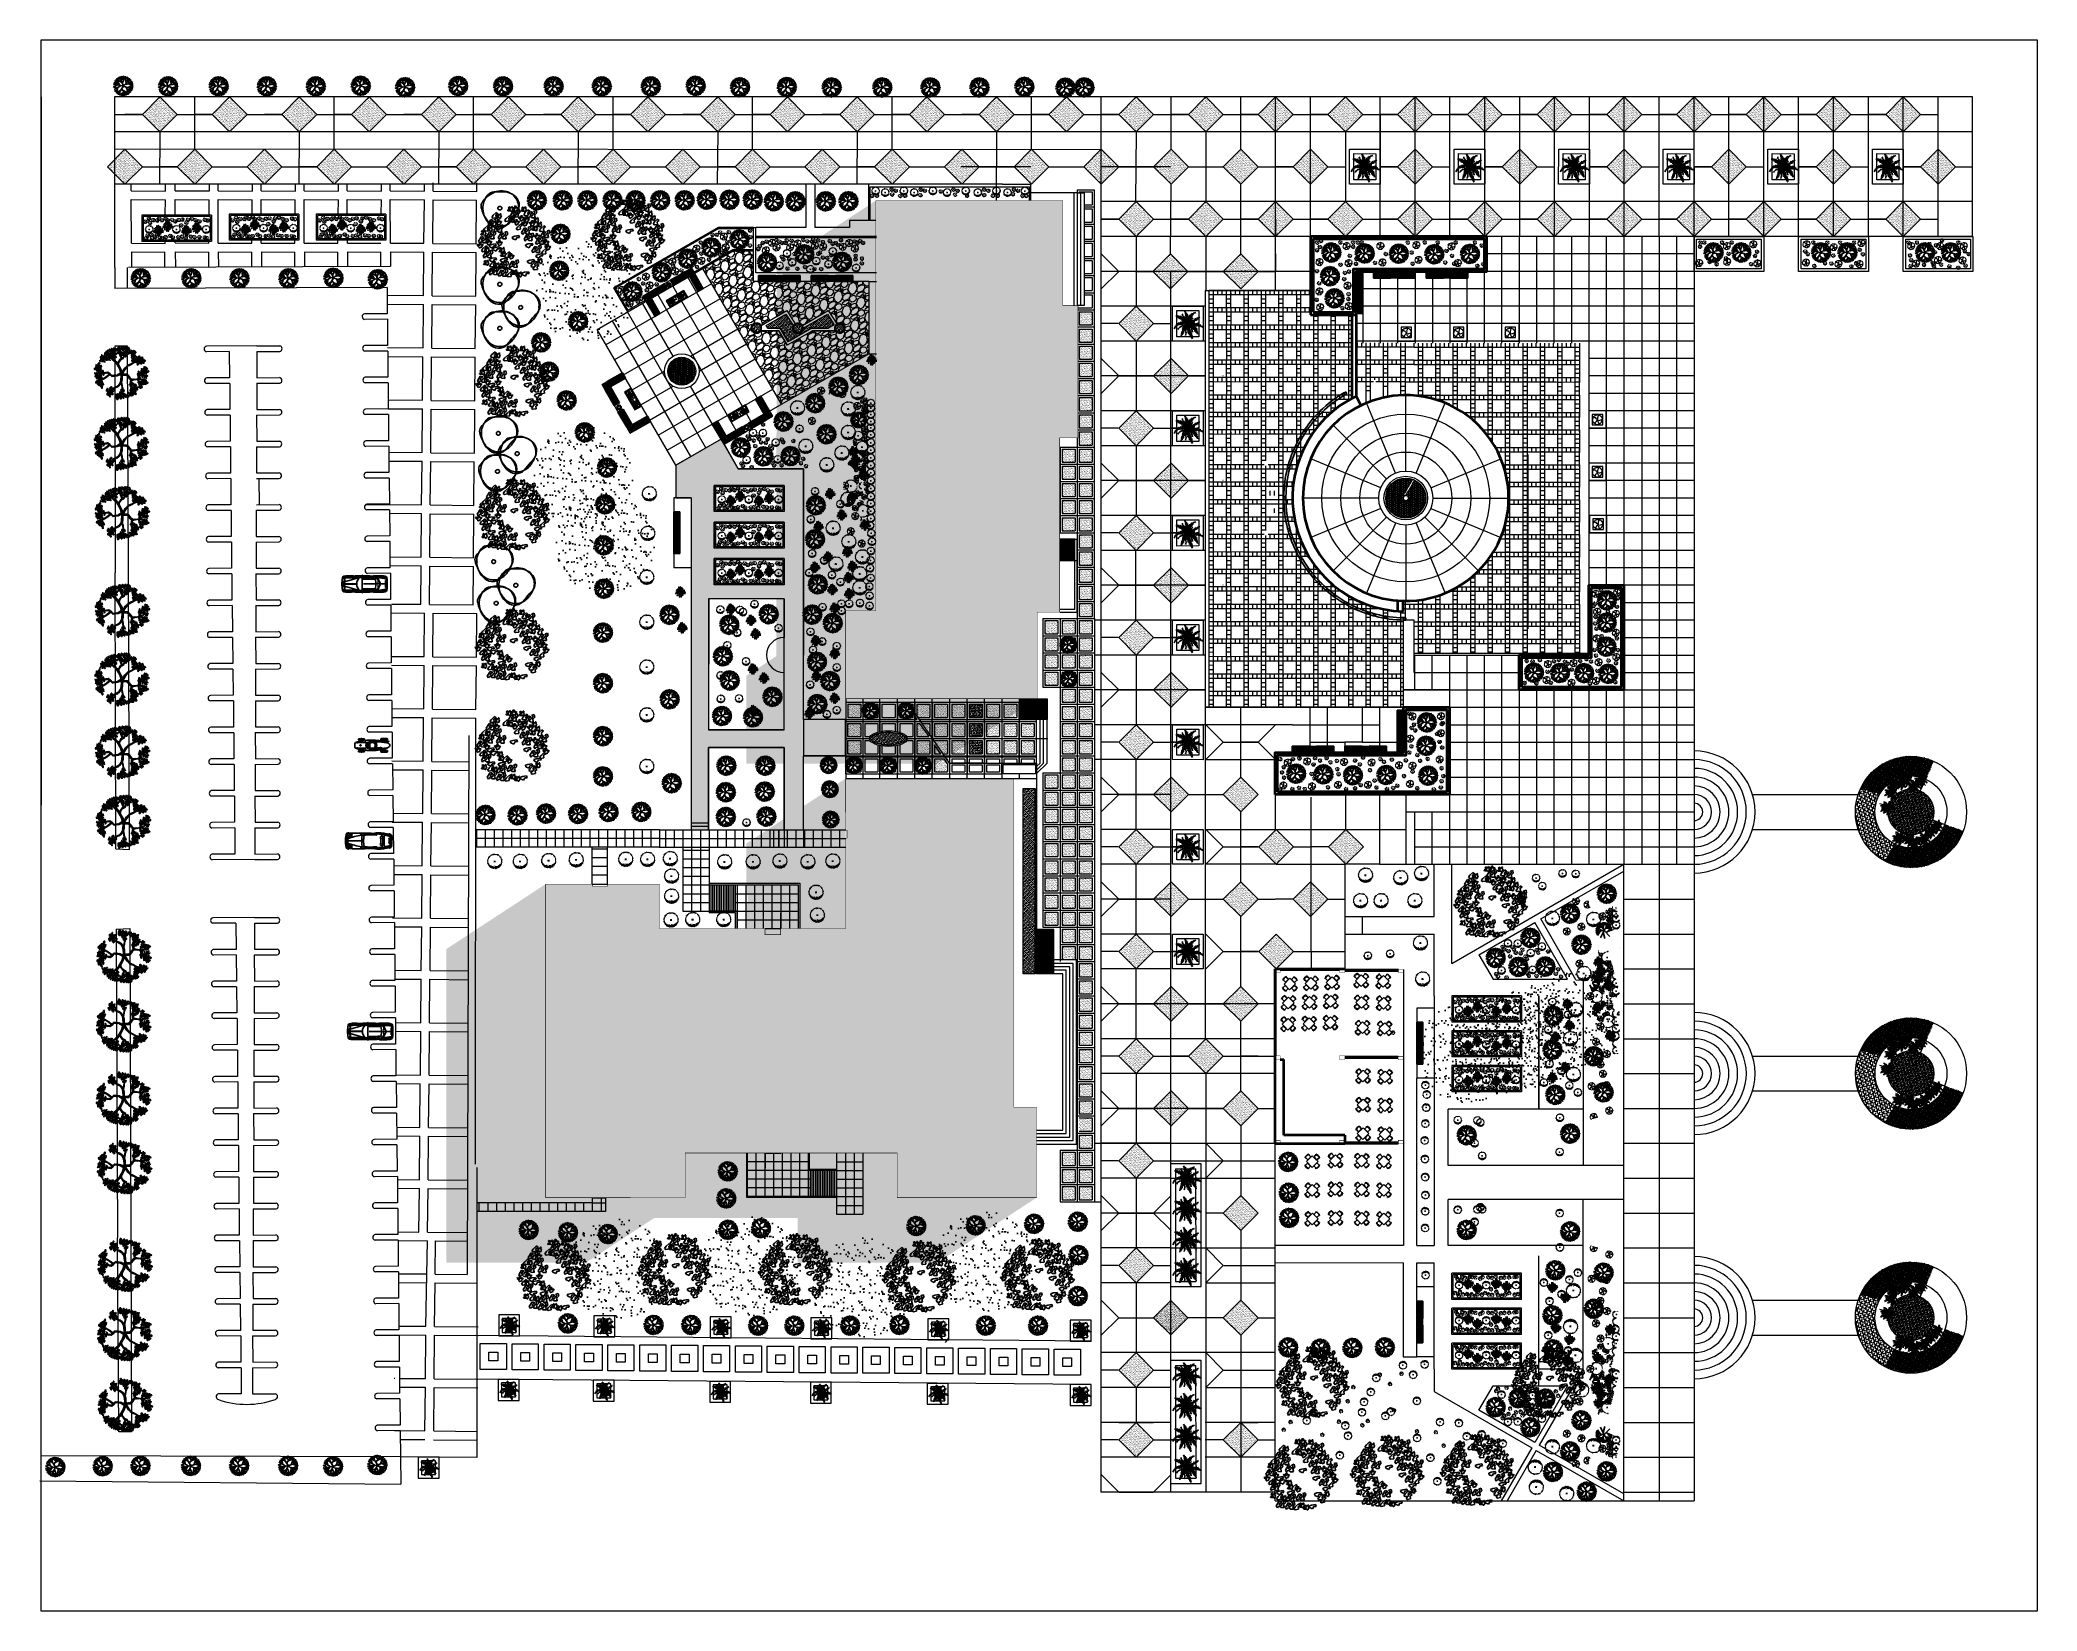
# Model space of a CAD drawing. Header units: millimetres. Extents: x 216896 to 446004, y 63591 to 243769.
import ezdxf

# ---------------------------------------------------------------- set-up
doc = ezdxf.new("R2010")
doc.units = ezdxf.units.MM
for name, color, linetype in [('1_furn', 26, 'Continuous'), ('dwgmodels.com', 250, 'Continuous'), ('glass', 4, 'Continuous'), ('PLUMA 6', 4, 'Continuous')]:
    doc.layers.add(name, color=color, linetype=linetype)
for name, color, linetype, lineweight in [('concr. box', 250, 'Continuous', 20), ('glass constr', 251, 'Continuous', 5), ('Stone', 167, 'Continuous', 0), ('trees 1', 84, 'Continuous', 5), ('wall', 5, 'Continuous', 40)]:
    doc.layers.add(name, color=color, linetype=linetype, lineweight=lineweight)
for name, color, linetype, true_color in [('green', 7, 'Continuous', 0x45e718), ('hatch', 7, 'Continuous', 0x515350), ('shadov', 7, 'Continuous', 0x2a3c34), ('trees', 7, 'Continuous', 0x547000)]:
    doc.layers.add(name, color=color, linetype=linetype, true_color=true_color)
doc.layers.add('line pedestr', color=7, linetype='Continuous', lineweight=5, true_color=0x1c1c1c)
doc.layers.add('trees 2', color=7, linetype='Continuous', lineweight=5, true_color=0x91c200)
pattern_1 = [(148.3581808, (191652887.54, 11245906.94), (240.794809, 390.7670149), [459, 0]), (58.3581808, (191652887.54, 11245906.94), (390.7670149, -240.794809), [459, 0]), (148.3581808, (191652792.6, 11246100.25), (240.794809, 390.7670149), [94.5, -135, 94.5, -135]), (148.3581808, (191652913, 11246295.63), (240.794809, 390.7670149), [94.5, -135, 94.5, -135]), (58.3581808, (191652885.46, 11246122.3), (390.7670149, -240.794809), [94.5, -135, 94.5, -135]), (58.3581808, (191652690.1, 11246242.7), (390.7670149, -240.794809), [94.5, -135, 94.5, -135]), (103.3581808, (191652712.13, 11246149.82), (315.78091196, 74.98610296), [95.45941543, -229.1025971]), (103.3581808, (191652935.04, 11246202.75), (315.78091196, 74.98610296), [95.45941543, -229.1025971]), (13.3581808, (191652792.6, 11246100.25), (74.98610296, -315.78091196), [95.45941543, -229.1025971]), (13.3581808, (191652739.65, 11246323.15), (74.98610296, -315.78091196), [95.45941543, -229.1025971])]
pattern_2 = [(60, (-229783831.69, -108923827.88), (1.12182453, 251.94305708), [312.5, -62.5, 0, -62.5])]
pattern_3 = [(148.3581808, (191652889.55, 11215906.94), (240.794809, 390.7670149), [459, 0]), (58.3581808, (191652889.55, 11215906.94), (390.7670149, -240.794809), [459, 0]), (148.3581808, (191652794.6, 11216100.25), (240.794809, 390.7670149), [94.5, -135, 94.5, -135]), (148.3581808, (191652915, 11216295.63), (240.794809, 390.7670149), [94.5, -135, 94.5, -135]), (58.3581808, (191652887.46, 11216122.3), (390.7670149, -240.794809), [94.5, -135, 94.5, -135]), (58.3581808, (191652692.1, 11216242.7), (390.7670149, -240.794809), [94.5, -135, 94.5, -135]), (103.3581808, (191652714.13, 11216149.82), (315.78091196, 74.98610296), [95.45941543, -229.1025971]), (103.3581808, (191652937.04, 11216202.75), (315.78091196, 74.98610296), [95.45941543, -229.1025971]), (13.3581808, (191652794.6, 11216100.25), (74.98610296, -315.78091196), [95.45941543, -229.1025971]), (13.3581808, (191652741.66, 11216323.15), (74.98610296, -315.78091196), [95.45941543, -229.1025971])]
pattern_4 = [(45, (-1541123.4, -795980.57), (-224.506403, 224.506403), []), (45, (-1540898.9, -795980.57), (-224.506403, 224.506403), [158.75, -79.375])]
pattern_5 = [(216.308613, (-1541123.4, -795980.57), (2.546066, -214.168587), [0, -168.871392, 0, -188.86932, 0, -180.53685]), (186.308613, (-1541123.4, -795980.57), (-203.09813, -309.38334), [0, -91.101672, 0, -152.206452, 0, -58.32729]), (146.308613, (-1540986.79, -795983.41), (-345.91834, 6.565174), [0, -55.5498, 0, -199.97928, 0, -261.08406]), (136.308613, (-1540986.8, -795983.4), (-335.93482, -90.54406), [0, -27.7749, 0, -131.097528, 0, -149.98446])]
pattern_6 = [(258.0128, (293194.72, 204320.65), (-4625.72783, -22468.03027), [256.29, -25372.875]), (214.9697, (293141.49, 204069.95), (18844.87948, 13079.78524), [439.804, -43540.5]), (162.5104, (292781.09, 203817.88), (26975.28217, -8622.587), [310.11, -30701.025]), (297.2737, (292375.8, 203033.96), (-17400.22264, 33948.05313), [400.504, -39649.8]), (322.8337, (292559.33, 202677.98), (-19678.92189, 15034.83847), [392.725, -38879.85]), (27.2737, (292872.28, 202440.72), (-33948.05313, -17400.22264), [400.504, -39649.8]), (67.6942, (293228.26, 202624.25), (-11922.14117, -28880.27706), [529.645, -52434.825]), (102.2553, (293429.29, 203114.26), (-9406.53422, 42962.64854), [500.04, -49503.975]), (151.4296, (293323.15, 203602.905), (-25580.71599, 13827.09193), [401.86, -39784.125]), (205.2364, (292970.22, 203795.09), (19100.03914, 8827.72886), [458.785, -22480.425]), (252.3974, (292555.224, 203599.486), (-9319.85496, -29577.53907), [593.31, -58737.6]), (168.8141, (294018.6, 203960.43), (-17263.4326, 3231.1594), [202.504, -20047.95]), (201.4692, (293819.95, 203999.72), (23352.09119, 9082.916), [385.26, -38140.95]), (255, (293461.4, 203858.7), (952.5, -1649.777), [269.407, -2424.67]), (233.1986, (293231.63, 203990), (6343.9114, 8062.0873), [145.08, -14362.95]), (321.8014, (293144.72, 203873.84), (-4507.2814, 3996.8377), [205.174, -10053.6]), (60.9638, (293305.96, 203746.96), (3044.3285, 6157.0563), [333.24, -10774.725]), (191.5651, (293467.7, 204038.3), (4252.057, 255.225), [240.965, -5783.175]), (46.3895, (292187.85, 203321.39), (13640.29899, 14474.33014), [337.566, -33419.1]), (100.3462, (292420.69, 203565.8), (3878.39, -21957.52606), [283.2, -28036.65]), (323.1986, (293277.2, 204368.28), (-8062.0873, 6343.9114), [290.16, -14217.9]), (13.6105, (293509.54, 204194.46), (-19355.2871, -4575.68037), [337.566, -33419.1]), (9.444, (292778.4, 202298.53), (-10153.8999, -1462.9531), [325.526, -15950.775]), (324.7751, (293099.52, 202351.94), (-18726.36788, 13385.065), [272.754, -27002.7]), (96.8014, (294246.2, 202728.02), (-1462.9448, 10153.9281), [290.16, -14217.9]), (47.354, (294211.84, 203016.14), (-17637.12603, -18981.6043), [319.337, -31614.3]), (99.444, (293437.81, 202261.3), (1462.9531, -10153.8999), [162.763, -16113.6]), (131.3099, (294147.2, 202670.87), (-5459.758, 5646.5971), [97.136, -9616.5]), (195.9638, (294083.1, 202743.84), (5901.837, 1207.7265), [392.726, -7461.79]), (216.009, (293705.51, 202635.82), (15545.26184, 11174.7605), [363.95, -36031.05]), (333.6901, (293391.7, 203598.5), (-3554.777, 2347.0533), [274.743, -6593.835]), (23.1572, (293637.97, 203476.71), (29951.25283, 12892.93513), [479.668, -47487]), (90.9454, (294079, 203665.34), (68.3859, -15358.41236), [196.13, -19417.05]), (120, (294075.8, 203861.4), (-2602.28, 697.28), [114.3, -1790.7]), (150.2564, (293643.94, 202666.27), (13266.59623, -7738.451), [264.65, -26200.425]), (78.0128, (293414.16, 202797.57), (4625.72783, 22468.03027), [512.58, -25116.6]), (30, (293520.6, 203299), (697.28, 2602.28), [495.3, -1409.7]), (355.3048, (293949.56, 203546.62), (-23165.256, 2023.46636), [301.207, -29819.475]), (284.0546, (294249.76, 203521.97), (2160.2265, -7551.6317), [277.37, -13591.275]), (237.646, (294317.12, 203252.9), (-21820.77249, -34595.28796), [451.61, -44709.375]), (205.4261, (294075.44, 202871.4), (-22399.61946, -10732.73244), [477.77, -47299.35]), (205.4261, (294075.44, 202871.4), (-22399.61946, -10732.73244), [477.77, -47299.35])]
pattern_7 = [(216.308613, (-1532464.54, -795980.57), (2.546066, -214.168587), [0, -168.871392, 0, -188.86932, 0, -180.53685]), (186.308613, (-1532464.54, -795980.57), (-203.09813, -309.38334), [0, -91.101672, 0, -152.206452, 0, -58.32729]), (146.308613, (-1532327.92, -795983.41), (-345.91834, 6.565174), [0, -55.5498, 0, -199.97928, 0, -261.08406]), (136.308613, (-1532327.92, -795983.4), (-335.93482, -90.54406), [0, -27.7749, 0, -131.097528, 0, -149.98446])]
pattern_8 = [(216.308613, (-1532464.54, -794013.58), (2.546066, -214.168587), [0, -168.871392, 0, -188.86932, 0, -180.53685]), (186.308613, (-1532464.54, -794013.58), (-203.09813, -309.38334), [0, -91.101672, 0, -152.206452, 0, -58.32729]), (146.308613, (-1532327.92, -794016.43), (-345.91834, 6.565174), [0, -55.5498, 0, -199.97928, 0, -261.08406]), (136.308613, (-1532327.92, -794016.43), (-335.93482, -90.54406), [0, -27.7749, 0, -131.097528, 0, -149.98446])]
pattern_9 = [(216.308613, (-1532464.54, -792046.6), (2.546066, -214.168587), [0, -168.871392, 0, -188.86932, 0, -180.53685]), (186.308613, (-1532464.54, -792046.6), (-203.09813, -309.38334), [0, -91.101672, 0, -152.206452, 0, -58.32729]), (146.308613, (-1532327.92, -792049.44), (-345.91834, 6.565174), [0, -55.5498, 0, -199.97928, 0, -261.08406]), (136.308613, (-1532327.92, -792049.44), (-335.93482, -90.54406), [0, -27.7749, 0, -131.097528, 0, -149.98446])]
pattern_10 = [(216.308613, (-1532464.54, -790079.6), (2.546066, -214.168587), [0, -168.871392, 0, -188.86932, 0, -180.53685]), (186.308613, (-1532464.54, -790079.6), (-203.09813, -309.38334), [0, -91.101672, 0, -152.206452, 0, -58.32729]), (146.308613, (-1532327.92, -790082.45), (-345.91834, 6.565174), [0, -55.5498, 0, -199.97928, 0, -261.08406]), (136.308613, (-1532327.92, -790082.45), (-335.93482, -90.54406), [0, -27.7749, 0, -131.097528, 0, -149.98446])]
pattern_11 = [(216.308613, (-1532464.54, -786145.63), (2.546066, -214.168587), [0, -168.871392, 0, -188.86932, 0, -180.53685]), (186.308613, (-1532464.54, -786145.63), (-203.09813, -309.38334), [0, -91.101672, 0, -152.206452, 0, -58.32729]), (146.308613, (-1532327.92, -786148.47), (-345.91834, 6.565174), [0, -55.5498, 0, -199.97928, 0, -261.08406]), (136.308613, (-1532327.92, -786148.47), (-335.93482, -90.54406), [0, -27.7749, 0, -131.097528, 0, -149.98446])]
pattern_12 = [(216.308613, (-1532464.54, -782211.66), (2.546066, -214.168587), [0, -168.871392, 0, -188.86932, 0, -180.53685]), (186.308613, (-1532464.54, -782211.66), (-203.09813, -309.38334), [0, -91.101672, 0, -152.206452, 0, -58.32729]), (146.308613, (-1532327.92, -782214.5), (-345.91834, 6.565174), [0, -55.5498, 0, -199.97928, 0, -261.08406]), (136.308613, (-1532327.92, -782214.5), (-335.93482, -90.54406), [0, -27.7749, 0, -131.097528, 0, -149.98446])]
pattern_13 = [(216.308613, (-1532464.54, -797947.56), (2.546066, -214.168587), [0, -168.871392, 0, -188.86932, 0, -180.53685]), (186.308613, (-1532464.54, -797947.56), (-203.09813, -309.38334), [0, -91.101672, 0, -152.206452, 0, -58.32729]), (146.308613, (-1532327.92, -797950.4), (-345.91834, 6.565174), [0, -55.5498, 0, -199.97928, 0, -261.08406]), (136.308613, (-1532327.92, -797950.4), (-335.93482, -90.54406), [0, -27.7749, 0, -131.097528, 0, -149.98446])]
pattern_14 = [(216.308613, (-1532464.54, -799914.55), (2.546066, -214.168587), [0, -168.871392, 0, -188.86932, 0, -180.53685]), (186.308613, (-1532464.54, -799914.55), (-203.09813, -309.38334), [0, -91.101672, 0, -152.206452, 0, -58.32729]), (146.308613, (-1532327.92, -799917.39), (-345.91834, 6.565174), [0, -55.5498, 0, -199.97928, 0, -261.08406]), (136.308613, (-1532327.92, -799917.4), (-335.93482, -90.54406), [0, -27.7749, 0, -131.097528, 0, -149.98446])]
pattern_15 = [(216.308613, (-1532464.54, -801881.54), (2.546066, -214.168587), [0, -168.871392, 0, -188.86932, 0, -180.53685]), (186.308613, (-1532464.54, -801881.54), (-203.09813, -309.38334), [0, -91.101672, 0, -152.206452, 0, -58.32729]), (146.308613, (-1532327.92, -801884.38), (-345.91834, 6.565174), [0, -55.5498, 0, -199.97928, 0, -261.08406]), (136.308613, (-1532327.92, -801884.38), (-335.93482, -90.54406), [0, -27.7749, 0, -131.097528, 0, -149.98446])]
pattern_16 = [(216.308613, (-1532464.54, -803848.52), (2.546066, -214.168587), [0, -168.871392, 0, -188.86932, 0, -180.53685]), (186.308613, (-1532464.54, -803848.52), (-203.09813, -309.38334), [0, -91.101672, 0, -152.206452, 0, -58.32729]), (146.308613, (-1532327.92, -803851.36), (-345.91834, 6.565174), [0, -55.5498, 0, -199.97928, 0, -261.08406]), (136.308613, (-1532327.92, -803851.36), (-335.93482, -90.54406), [0, -27.7749, 0, -131.097528, 0, -149.98446])]
pattern_17 = [(216.308613, (-1532464.54, -805815.51), (2.546066, -214.168587), [0, -168.871392, 0, -188.86932, 0, -180.53685]), (186.308613, (-1532464.54, -805815.5), (-203.09813, -309.38334), [0, -91.101672, 0, -152.206452, 0, -58.32729]), (146.308613, (-1532327.92, -805818.35), (-345.91834, 6.565174), [0, -55.5498, 0, -199.97928, 0, -261.08406]), (136.308613, (-1532327.92, -805818.35), (-335.93482, -90.54406), [0, -27.7749, 0, -131.097528, 0, -149.98446])]
pattern_18 = [(216.308613, (-1532464.54, -807782.5), (2.546066, -214.168587), [0, -168.871392, 0, -188.86932, 0, -180.53685]), (186.308613, (-1532464.54, -807782.5), (-203.09813, -309.38334), [0, -91.101672, 0, -152.206452, 0, -58.32729]), (146.308613, (-1532327.92, -807785.34), (-345.91834, 6.565174), [0, -55.5498, 0, -199.97928, 0, -261.08406]), (136.308613, (-1532327.92, -807785.34), (-335.93482, -90.54406), [0, -27.7749, 0, -131.097528, 0, -149.98446])]
pattern_19 = [(216.308613, (-1532464.54, -809749.49), (2.546066, -214.168587), [0, -168.871392, 0, -188.86932, 0, -180.53685]), (186.308613, (-1532464.54, -809749.5), (-203.09813, -309.38334), [0, -91.101672, 0, -152.206452, 0, -58.32729]), (146.308613, (-1532327.92, -809752.33), (-345.91834, 6.565174), [0, -55.5498, 0, -199.97928, 0, -261.08406]), (136.308613, (-1532327.92, -809752.33), (-335.93482, -90.54406), [0, -27.7749, 0, -131.097528, 0, -149.98446])]
pattern_20 = [(216.308613, (-1532464.54, -811716.47), (2.546066, -214.168587), [0, -168.871392, 0, -188.86932, 0, -180.53685]), (186.308613, (-1532464.54, -811716.47), (-203.09813, -309.38334), [0, -91.101672, 0, -152.206452, 0, -58.32729]), (146.308613, (-1532327.92, -811719.32), (-345.91834, 6.565174), [0, -55.5498, 0, -199.97928, 0, -261.08406]), (136.308613, (-1532327.92, -811719.32), (-335.93482, -90.54406), [0, -27.7749, 0, -131.097528, 0, -149.98446])]
pattern_21 = [(216.308613, (-1532464.54, -813683.46), (2.546066, -214.168587), [0, -168.871392, 0, -188.86932, 0, -180.53685]), (186.308613, (-1532464.54, -813683.46), (-203.09813, -309.38334), [0, -91.101672, 0, -152.206452, 0, -58.32729]), (146.308613, (-1532327.92, -813686.3), (-345.91834, 6.565174), [0, -55.5498, 0, -199.97928, 0, -261.08406]), (136.308613, (-1532327.92, -813686.3), (-335.93482, -90.54406), [0, -27.7749, 0, -131.097528, 0, -149.98446])]
pattern_22 = [(216.308613, (-1532464.54, -815650.45), (2.546066, -214.168587), [0, -168.871392, 0, -188.86932, 0, -180.53685]), (186.308613, (-1532464.54, -815650.45), (-203.09813, -309.38334), [0, -91.101672, 0, -152.206452, 0, -58.32729]), (146.308613, (-1532327.92, -815653.3), (-345.91834, 6.565174), [0, -55.5498, 0, -199.97928, 0, -261.08406]), (136.308613, (-1532327.92, -815653.3), (-335.93482, -90.54406), [0, -27.7749, 0, -131.097528, 0, -149.98446])]
pattern_23 = [(216.308613, (-1532464.54, -817617.44), (2.546066, -214.168587), [0, -168.871392, 0, -188.86932, 0, -180.53685]), (186.308613, (-1532464.54, -817617.44), (-203.09813, -309.38334), [0, -91.101672, 0, -152.206452, 0, -58.32729]), (146.308613, (-1532327.92, -817620.28), (-345.91834, 6.565174), [0, -55.5498, 0, -199.97928, 0, -261.08406]), (136.308613, (-1532327.92, -817620.28), (-335.93482, -90.54406), [0, -27.7749, 0, -131.097528, 0, -149.98446])]
pattern_24 = [(216.308613, (-1532464.54, -819584.43), (2.546066, -214.168587), [0, -168.871392, 0, -188.86932, 0, -180.53685]), (186.308613, (-1532464.54, -819584.43), (-203.09813, -309.38334), [0, -91.101672, 0, -152.206452, 0, -58.32729]), (146.308613, (-1532327.92, -819587.27), (-345.91834, 6.565174), [0, -55.5498, 0, -199.97928, 0, -261.08406]), (136.308613, (-1532327.92, -819587.27), (-335.93482, -90.54406), [0, -27.7749, 0, -131.097528, 0, -149.98446])]
pattern_25 = [(216.308613, (-1532464.54, -843188.28), (2.546066, -214.168587), [0, -168.871392, 0, -188.86932, 0, -180.53685]), (186.308613, (-1532464.54, -843188.28), (-203.09813, -309.38334), [0, -91.101672, 0, -152.206452, 0, -58.32729]), (146.308613, (-1532327.92, -843191.12), (-345.91834, 6.565174), [0, -55.5498, 0, -199.97928, 0, -261.08406]), (136.308613, (-1532327.92, -843191.12), (-335.93482, -90.54406), [0, -27.7749, 0, -131.097528, 0, -149.98446])]
pattern_26 = [(216.308613, (-1532464.54, -845155.27), (2.546066, -214.168587), [0, -168.871392, 0, -188.86932, 0, -180.53685]), (186.308613, (-1532464.54, -845155.27), (-203.09813, -309.38334), [0, -91.101672, 0, -152.206452, 0, -58.32729]), (146.308613, (-1532327.92, -845158.1), (-345.91834, 6.565174), [0, -55.5498, 0, -199.97928, 0, -261.08406]), (136.308613, (-1532327.92, -845158.1), (-335.93482, -90.54406), [0, -27.7749, 0, -131.097528, 0, -149.98446])]
pattern_27 = [(216.308613, (-1532464.54, -847122.25), (2.546066, -214.168587), [0, -168.871392, 0, -188.86932, 0, -180.53685]), (186.308613, (-1532464.54, -847122.25), (-203.09813, -309.38334), [0, -91.101672, 0, -152.206452, 0, -58.32729]), (146.308613, (-1532327.92, -847125.1), (-345.91834, 6.565174), [0, -55.5498, 0, -199.97928, 0, -261.08406]), (136.308613, (-1532327.92, -847125.1), (-335.93482, -90.54406), [0, -27.7749, 0, -131.097528, 0, -149.98446])]

# ---------------------------------------------------------------- blocks, each defined once
blk = doc.blocks.new('TRM')
for centre, radius, start, end in [((-3.08, 0.64), 3.07, 132.29593, 177.68766), ((0.75, 0.48), 6.89, 177.68766, 221.07668), ((3.24, -1.58), 9.33, 151.04248, 184.47921), ((26.38, -31.74), 46.83, 128.30978, 132.29593), ((0.64, -0.14), 6.37, 100.45548, 151.04248), ((1.12, 0.09), 6.2, 85.31026, 127.42974), ((-0.08, -0.21), 0.633, 142.67934, 321.68264), ((0.01, -0.28), 0.752, 61.27911, 142.67934), ((0.46, 0.84), 5.37, 1.16757, 100.45548), ((-0.17, -0.14), 0.752, 321.68264, 43.04272), ((1.27, 1.98), 4.3, 351.1087, 85.31026), ((22.4, -0.79), 17.01, 172.90007, 184.87564), ((-0.52, -0.47), 6.51, 338.15257, 12.61453), ((-3.65, -2.12), 2.43, 184.47921, 231.15866), ((1.91, 4.8), 11.3, 231.15866, 255.60852), ((1.4, 1.06), 7.76, 221.07668, 269.07521), ((0.46, -0.87), 5.45, 255.60852, 338.15257), ((1.34, -2.58), 4.12, 269.07521, 4.87564)]:
    blk.add_arc(centre, radius, start, end)
blk = doc.blocks.new('BRANCHO1', base_point=(16.66, 36.12))
for p, q in [((16.573, 36.15), (16.636, 36.208)), ((16.582, 36.116), (16.573, 36.15)), ((16.599, 36.131), (16.582, 36.116)), ((16.622, 36.134), (16.599, 36.131)), ((16.671, 36.184), (16.619, 36.168)), ((16.619, 36.168), (16.645, 36.134)), ((16.642, 36.107), (16.622, 36.134)), ((16.636, 36.208), (16.671, 36.184)), ((16.685, 36.094), (16.642, 36.107)), ((16.645, 36.134), (16.662, 36.153)), ((16.662, 36.153), (16.702, 36.168)), ((16.688, 36.101), (16.685, 36.094)), ((16.728, 36.162), (16.688, 36.137)), ((16.688, 36.137), (16.688, 36.101)), ((16.702, 36.168), (16.691, 36.202)), ((16.691, 36.202), (16.731, 36.202)), ((16.731, 36.202), (16.728, 36.162))]:
    blk.add_line(p, q)
blk = doc.blocks.new('BRANCHO2', base_point=(16.83, 36.07))
for p, q in [((16.783, 36.097), (16.824, 36.101)), ((16.786, 36.072), (16.783, 36.097)), ((16.824, 36.041), (16.786, 36.072)), ((16.824, 36.101), (16.887, 36.094)), ((16.853, 36.073), (16.824, 36.041)), ((16.889, 36.062), (16.853, 36.073)), ((16.887, 36.094), (16.889, 36.062))]:
    blk.add_line(p, q)
blk = doc.blocks.new('BRANCHO3', base_point=(16.71, 35.96))
for p, q in [((16.69, 36.035), (16.67, 36.026)), ((16.67, 36.026), (16.687, 36.001)), ((16.687, 36.001), (16.701, 35.992)), ((16.696, 36.032), (16.69, 36.035)), ((16.693, 36.016), (16.696, 36.032)), ((16.71, 36.016), (16.693, 36.016)), ((16.73, 36.029), (16.71, 36.016)), ((16.724, 35.998), (16.739, 36.023)), ((16.739, 36.023), (16.73, 36.029)), ((16.655, 35.995), (16.655, 35.979)), ((16.684, 35.989), (16.655, 35.995)), ((16.655, 35.979), (16.681, 35.973)), ((16.681, 35.973), (16.693, 35.97)), ((16.701, 35.992), (16.684, 35.989)), ((16.693, 35.97), (16.707, 35.955)), ((16.707, 35.955), (16.713, 35.955)), ((16.713, 35.955), (16.724, 35.97)), ((16.739, 35.989), (16.724, 35.998)), ((16.724, 35.97), (16.739, 35.989))]:
    blk.add_line(p, q)
blk = doc.blocks.new('A$C1C0644A9')
at = {"color": 0, "linetype": 'ByBlock', "xscale": 12, "yscale": 12, "zscale": 12}
for name, p in [('BRANCHO3', (-4.83, 3.14)), ('BRANCHO3', (-3.51, 3.5)), ('BRANCHO1', (-2.67, 4.58)), ('BRANCHO1', (-1.95, 3.14)), ('BRANCHO3', (-1.23, 5.42)), ('BRANCHO3', (0.93, 4.1)), ('BRANCHO3', (1.17, 6.14)), ('BRANCHO1', (1.77, 5.06)), ('BRANCHO3', (3.57, 5.42)), ('BRANCHO1', (4.77, 4.1)), ('BRANCHO3', (5.25, 2.9)), ('BRANCHO1', (-5.19, 1.94)), ('BRANCHO1', (-5.07, -0.94)), ('BRANCHO3', (-5.07, -0.1)), ('BRANCHO1', (-3.63, 2.3)), ('BRANCHO2', (-3.99, 0.74)), ('BRANCHO2', (-3.51, 0.02)), ('BRANCHO3', (-2.31, -0.82)), ('BRANCHO1', (-1.47, 1.7)), ('BRANCHO2', (0.57, 1.1)), ('BRANCHO1', (2.97, 1.46)), ('BRANCHO1', (3.09, 0.14)), ('BRANCHO3', (4.65, 1.46)), ('BRANCHO3', (5.61, 1.94)), ('BRANCHO1', (6.21, -0.1)), ('BRANCHO3', (-5.79, -2.38)), ('BRANCHO1', (-4.83, -4.3)), ('BRANCHO2', (-4.59, -1.78)), ('BRANCHO3', (-3.99, -3.34)), ('BRANCHO1', (-2.79, -3.7)), ('BRANCHO2', (-2.67, -2.38)), ('BRANCHO3', (-2.31, -1.66)), ('BRANCHO1', (-0.87, -3.94)), ('BRANCHO2', (2.13, -3.94)), ('BRANCHO2', (2.61, -0.94)), ('BRANCHO1', (3.93, -2.38)), ('BRANCHO2', (3.93, -3.34)), ('BRANCHO1', (5.01, -1.06)), ('BRANCHO1', (-3.27, -5.02)), ('BRANCHO3', (-1.11, -5.5)), ('BRANCHO3', (-0.39, -6.1)), ('BRANCHO2', (0.57, -5.86)), ('BRANCHO3', (3.93, -4.66))]:
    blk.add_blockref(name, p, dxfattribs=at)
for name, p, rotation in [('BRANCHO2', (-4.23, 4.1), 33.69006752598449), ('BRANCHO2', (-2.07, 6.02), 33.69006752598449), ('BRANCHO3', (-1.95, 4.34), 315.0000000000102), ('BRANCHO2', (0.09, 4.82), 33.69006752598449), ('BRANCHO3', (1.29, 3.5), 315.0000000000102), ('BRANCHO3', (1.77, 6.02), 315.0000000000102), ('BRANCHO3', (2.37, 3.98), 315.0000000000102), ('BRANCHO3', (2.73, 2.9), 315.0000000000102), ('BRANCHO3', (3.21, 3.5), 315.0000000000102), ('BRANCHO2', (3.81, 4.94), 33.69006752598449), ('BRANCHO3', (-6.39, 1.1), 315.0000000000102), ('BRANCHO2', (-5.55, 0.5), 33.69006752598449), ('BRANCHO3', (-4.71, 1.22), 315.0000000000102), ('BRANCHO3', (-2.79, 0.62), 315.0000000000102), ('BRANCHO2', (1.77, 2.78), 33.69006752598449), ('BRANCHO3', (4.05, 2.54), 315.0000000000102), ('BRANCHO3', (4.29, 0.02), 315.0000000000102), ('BRANCHO2', (5.85, 1.34), 33.69006752598449), ('BRANCHO2', (-4.83, -2.62), 33.69006752598449), ('BRANCHO2', (-1.71, -1.66), 33.69006752598449), ('BRANCHO3', (-1.35, -2.38), 315.0000000000102), ('BRANCHO2', (5.13, -2.86), 33.69006752598449), ('BRANCHO3', (5.61, -1.54), 315.0000000000102), ('BRANCHO3', (5.73, -2.5), 315.0000000000102), ('BRANCHO2', (-2.19, -5.26), 33.69006752598449), ('BRANCHO2', (2.61, -4.66), 33.69006752598449), ('BRANCHO2', (2.85, -5.26), 33.69006752598449)]:
    blk.add_blockref(name, p, dxfattribs=dict(at, rotation=rotation))
blk = doc.blocks.new('*X39')
at = {"color": 0}
for p, q in [((17.58, 17.92), (17.58, 17.92)), ((17.58, 17.91), (17.58, 17.91)), ((17.59, 17.9), (17.59, 17.9)), ((17.59, 17.89), (17.6, 17.89)), ((17.59, 17.88), (17.6, 17.88)), ((17.6, 17.87), (17.61, 17.87)), ((17.6, 17.86), (17.61, 17.86)), ((17.93, 17.91), (17.93, 17.91)), ((17.93, 17.9), (17.93, 17.9)), ((17.93, 17.89), (17.94, 17.89)), ((17.93, 17.88), (17.94, 17.88)), ((17.93, 17.87), (17.94, 17.87)), ((17.93, 17.86), (17.94, 17.86)), ((16.44, 16.85), (16.65, 16.85)), ((16.48, 16.75), (16.5, 16.75)), ((16.5, 16.76), (16.53, 16.76)), ((16.51, 16.84), (16.74, 16.84)), ((16.52, 16.77), (16.55, 16.77)), ((16.53, 17.11), (16.53, 17.11)), ((16.54, 17.1), (16.54, 17.1)), ((16.54, 17.09), (16.54, 17.09)), ((16.54, 17.08), (16.55, 17.08)), ((16.54, 16.78), (16.57, 16.78)), ((16.55, 17.07), (16.55, 17.07)), ((16.55, 17.06), (16.55, 17.06)), ((16.55, 17.05), (16.56, 17.05)), ((16.55, 16.79), (16.6, 16.79)), ((16.56, 17.04), (16.56, 17.04)), ((16.56, 17.03), (16.57, 17.03)), ((16.56, 17.02), (16.57, 17.02)), ((16.57, 17.01), (16.57, 17.01)), ((16.57, 17), (16.58, 17)), ((16.57, 16.99), (16.58, 16.99)), ((16.57, 16.8), (16.62, 16.8)), ((16.58, 16.98), (16.59, 16.98)), ((16.58, 16.97), (16.59, 16.97)), ((16.58, 16.96), (16.6, 16.96)), ((16.58, 16.83), (16.83, 16.83)), ((16.59, 16.95), (16.6, 16.95)), ((16.59, 16.94), (16.6, 16.94)), ((16.59, 16.93), (16.61, 16.93)), ((16.59, 16.81), (16.64, 16.81)), ((16.6, 16.92), (16.61, 16.92)), ((16.6, 16.91), (16.62, 16.91)), ((16.6, 16.9), (16.62, 16.9)), ((16.61, 16.89), (16.62, 16.89)), ((16.61, 16.88), (16.63, 16.88)), ((16.61, 16.87), (16.63, 16.87)), ((16.61, 16.82), (16.92, 16.82)), ((16.62, 16.86), (16.64, 16.86)), ((16.71, 16.81), (17.01, 16.81)), ((16.78, 16.8), (17.03, 16.8)), ((16.85, 16.79), (17.04, 16.79)), ((16.91, 16.78), (17.05, 16.78)), ((16.97, 16.77), (17.06, 16.77)), ((16.99, 17.68), (16.99, 17.68)), ((16.99, 17.67), (17, 17.67)), ((17, 17.66), (17.01, 17.66)), ((17.01, 17.65), (17.02, 17.65)), ((17.01, 16.76), (17.06, 16.76)), ((17.02, 17.64), (17.03, 17.64)), ((17.02, 16.75), (17.07, 16.75)), ((17.03, 17.63), (17.04, 17.63)), ((17.04, 17.62), (17.05, 17.62)), ((17.05, 17.61), (17.19, 17.61)), ((17.06, 17.6), (17.34, 17.6)), ((17.24, 17.59), (17.4, 17.59)), ((17.26, 17.82), (17.26, 17.82)), ((17.27, 17.81), (17.27, 17.81)), ((17.27, 17.8), (17.27, 17.8)), ((17.27, 17.79), (17.28, 17.79)), ((17.28, 17.78), (17.29, 17.78)), ((17.28, 17.77), (17.29, 17.77)), ((17.29, 17.76), (17.3, 17.76)), ((17.29, 17.75), (17.31, 17.75)), ((17.3, 17.74), (17.31, 17.74)), ((17.3, 17.73), (17.32, 17.73)), ((17.3, 17.72), (17.33, 17.72)), ((17.31, 17.71), (17.33, 17.71)), ((17.31, 17.7), (17.34, 17.7)), ((17.32, 17.69), (17.34, 17.69)), ((17.32, 17.68), (17.35, 17.68)), ((17.32, 17.58), (17.4, 17.58)), ((17.33, 17.67), (17.36, 17.67)), ((17.33, 17.66), (17.36, 17.66)), ((17.33, 17.65), (17.37, 17.65)), ((17.34, 17.64), (17.37, 17.64)), ((17.34, 17.63), (17.38, 17.63)), ((17.35, 17.62), (17.38, 17.62)), ((17.35, 17.61), (17.39, 17.61)), ((17.36, 17.6), (17.39, 17.6)), ((17.37, 17.57), (17.4, 17.57)), ((17.37, 17.56), (17.41, 17.56)), ((17.38, 17.55), (17.41, 17.55)), ((17.38, 17.54), (17.42, 17.54)), ((17.38, 17.53), (17.43, 17.53)), ((17.39, 17.52), (17.43, 17.52)), ((17.39, 17.51), (17.44, 17.51)), ((17.4, 17.5), (17.44, 17.5)), ((17.4, 17.49), (17.45, 17.49)), ((17.41, 17.48), (17.45, 17.48)), ((17.41, 17.47), (17.46, 17.47)), ((17.42, 17.46), (17.47, 17.46)), ((17.42, 17.45), (17.47, 17.45)), ((17.43, 17.44), (17.48, 17.44)), ((17.43, 17.43), (17.48, 17.43)), ((17.44, 17.42), (17.58, 17.42)), ((17.45, 17.41), (17.58, 17.41)), ((17.45, 17.4), (17.57, 17.4)), ((17.46, 17.39), (17.57, 17.39)), ((17.47, 17.38), (17.57, 17.38)), ((17.47, 17.37), (17.57, 17.37)), ((17.48, 17.36), (17.57, 17.36)), ((17.49, 17.35), (17.57, 17.35)), ((17.49, 17.34), (17.58, 17.34)), ((17.5, 17.33), (17.58, 17.33)), ((17.51, 17.32), (17.59, 17.32)), ((17.51, 17.31), (17.59, 17.31)), ((17.52, 17.3), (17.6, 17.3)), ((17.53, 17.29), (17.6, 17.29)), ((17.53, 17.28), (17.61, 17.28)), ((17.54, 17.43), (17.58, 17.43)), ((17.54, 17.27), (17.61, 17.27)), ((17.55, 17.45), (17.58, 17.45)), ((17.55, 17.44), (17.58, 17.44)), ((17.55, 17.26), (17.62, 17.26)), ((17.55, 17.25), (17.63, 17.25)), ((17.56, 17.47), (17.58, 17.47)), ((17.56, 17.46), (17.58, 17.46)), ((17.56, 17.24), (17.63, 17.24)), ((17.57, 17.5), (17.6, 17.5)), ((17.57, 17.49), (17.59, 17.49)), ((17.57, 17.48), (17.59, 17.48)), ((17.57, 17.23), (17.64, 17.23)), ((17.57, 17.22), (17.64, 17.22)), ((17.58, 17.54), (17.61, 17.54)), ((17.58, 17.53), (17.61, 17.53)), ((17.58, 17.52), (17.61, 17.52)), ((17.58, 17.51), (17.6, 17.51)), ((17.58, 17.21), (17.65, 17.21)), ((17.59, 17.57), (17.63, 17.57)), ((17.59, 17.56), (17.62, 17.56)), ((17.59, 17.55), (17.62, 17.55)), ((17.59, 17.2), (17.65, 17.2)), ((17.59, 17.19), (17.76, 17.19)), ((17.6, 17.85), (17.62, 17.85)), ((17.6, 17.6), (17.63, 17.6)), ((17.6, 17.59), (17.63, 17.59)), ((17.6, 17.58), (17.63, 17.58)), ((17.6, 17.18), (17.75, 17.18)), ((17.6, 17.17), (17.74, 17.17)), ((17.6, 17.16), (17.73, 17.16)), ((17.61, 17.84), (17.63, 17.84)), ((17.61, 17.83), (17.63, 17.83)), ((17.61, 17.63), (17.64, 17.63)), ((17.61, 17.62), (17.63, 17.62)), ((17.61, 17.61), (17.63, 17.61)), ((17.61, 17.15), (17.72, 17.15)), ((17.61, 17.14), (17.72, 17.14)), ((17.61, 17.13), (17.72, 17.13)), ((17.61, 17.12), (17.71, 17.12)), ((17.62, 17.82), (17.63, 17.82)), ((17.62, 17.81), (17.63, 17.81)), ((17.62, 17.8), (17.63, 17.8)), ((17.62, 17.79), (17.63, 17.79)), ((17.62, 17.78), (17.63, 17.78)), ((17.62, 17.77), (17.64, 17.77)), ((17.62, 17.76), (17.64, 17.76)), ((17.62, 17.75), (17.64, 17.75)), ((17.62, 17.74), (17.64, 17.74)), ((17.62, 17.73), (17.64, 17.73)), ((17.62, 17.72), (17.64, 17.72)), ((17.62, 17.71), (17.64, 17.71)), ((17.62, 17.7), (17.64, 17.7)), ((17.62, 17.69), (17.64, 17.69)), ((17.62, 17.68), (17.64, 17.68)), ((17.62, 17.67), (17.64, 17.67)), ((17.62, 17.66), (17.64, 17.66)), ((17.62, 17.65), (17.64, 17.65)), ((17.62, 17.64), (17.64, 17.64)), ((17.62, 17.11), (17.71, 17.11)), ((17.62, 17.1), (17.71, 17.1)), ((17.62, 17.09), (17.71, 17.09)), ((17.63, 17.08), (17.7, 17.08)), ((17.63, 17.07), (17.7, 17.07)), ((17.63, 17.06), (17.7, 17.06)), ((17.63, 17.05), (17.7, 17.05)), ((17.64, 17.04), (17.7, 17.04)), ((17.64, 17.03), (17.7, 17.03)), ((17.64, 17.02), (17.7, 17.02)), ((17.65, 17.01), (17.71, 17.01)), ((17.65, 17), (17.71, 17)), ((17.65, 16.99), (17.71, 16.99)), ((17.66, 16.98), (17.71, 16.98)), ((17.66, 16.97), (17.72, 16.97)), ((17.66, 16.96), (17.72, 16.96)), ((17.66, 16.95), (17.72, 16.95)), ((17.67, 16.94), (17.72, 16.94)), ((17.67, 16.93), (17.73, 16.93)), ((17.67, 16.92), (17.73, 16.92)), ((17.68, 16.91), (17.73, 16.91)), ((17.68, 16.9), (17.73, 16.9)), ((17.68, 16.89), (17.74, 16.89)), ((17.68, 16.88), (17.74, 16.88)), ((17.69, 16.87), (17.74, 16.87)), ((17.69, 16.86), (17.74, 16.86)), ((17.69, 16.85), (17.75, 16.85)), ((17.7, 16.84), (17.75, 16.84)), ((17.7, 16.83), (17.75, 16.83)), ((17.7, 16.82), (17.75, 16.82)), ((17.7, 16.81), (17.76, 16.81)), ((17.7, 16.8), (17.76, 16.8)), ((17.7, 16.79), (17.76, 16.79)), ((17.7, 16.78), (17.76, 16.78)), ((17.7, 16.77), (17.76, 16.77)), ((17.7, 16.76), (17.77, 16.76)), ((17.7, 16.75), (17.77, 16.75)), ((17.72, 17.2), (17.77, 17.2)), ((17.73, 17.21), (17.77, 17.21)), ((17.75, 17.22), (17.79, 17.22)), ((17.76, 17.23), (17.8, 17.23)), ((17.77, 17.24), (17.82, 17.24)), ((17.79, 17.25), (17.83, 17.25)), ((17.8, 17.26), (17.84, 17.26)), ((17.81, 17.27), (17.86, 17.27)), ((17.82, 17.28), (17.87, 17.28)), ((17.83, 17.29), (17.89, 17.29)), ((17.84, 17.3), (17.93, 17.3)), ((17.85, 17.31), (17.98, 17.31)), ((17.86, 17.32), (18.03, 17.32)), ((17.91, 17.75), (17.94, 17.75)), ((17.91, 17.74), (17.94, 17.74)), ((17.91, 17.73), (17.94, 17.73)), ((17.91, 17.72), (17.94, 17.72)), ((17.91, 17.71), (17.94, 17.71)), ((17.91, 17.7), (17.94, 17.7)), ((17.91, 17.69), (17.94, 17.69)), ((17.91, 17.68), (17.94, 17.68)), ((17.91, 17.67), (17.94, 17.67)), ((17.91, 17.66), (17.94, 17.66)), ((17.91, 17.65), (17.94, 17.65)), ((17.91, 17.64), (17.94, 17.64)), ((17.91, 17.63), (17.94, 17.63)), ((17.91, 17.62), (17.94, 17.62)), ((17.91, 17.61), (17.94, 17.61)), ((17.91, 17.33), (18.04, 17.33)), ((17.92, 17.84), (17.94, 17.84)), ((17.92, 17.83), (17.94, 17.83)), ((17.92, 17.82), (17.94, 17.82)), ((17.92, 17.81), (17.94, 17.81)), ((17.92, 17.8), (17.94, 17.8)), ((17.92, 17.79), (17.94, 17.79)), ((17.92, 17.78), (17.94, 17.78)), ((17.92, 17.77), (17.94, 17.77)), ((17.92, 17.76), (17.94, 17.76)), ((17.92, 17.6), (17.94, 17.6)), ((17.92, 17.59), (17.95, 17.59)), ((17.92, 17.58), (17.95, 17.58)), ((17.92, 17.57), (17.95, 17.57)), ((17.92, 17.56), (17.95, 17.56)), ((17.92, 17.55), (17.95, 17.55)), ((17.92, 17.54), (17.95, 17.54)), ((17.92, 17.53), (17.95, 17.53)), ((17.92, 17.52), (17.95, 17.52)), ((17.93, 17.85), (17.94, 17.85)), ((17.93, 17.51), (17.95, 17.51)), ((17.93, 17.5), (17.96, 17.5)), ((17.93, 17.49), (17.96, 17.49)), ((17.93, 17.48), (17.96, 17.48)), ((17.93, 17.47), (17.96, 17.47)), ((17.93, 17.46), (17.96, 17.46)), ((17.93, 17.45), (17.96, 17.45)), ((17.93, 17.44), (17.96, 17.44)), ((17.93, 17.34), (18.05, 17.34)), ((17.94, 17.43), (17.96, 17.43)), ((17.94, 17.42), (17.96, 17.42)), ((17.94, 17.41), (17.96, 17.41)), ((17.94, 17.4), (17.97, 17.4)), ((17.94, 17.39), (17.97, 17.39)), ((17.94, 17.38), (17.97, 17.38)), ((17.94, 17.37), (17.98, 17.37)), ((17.94, 17.36), (18, 17.36)), ((17.94, 17.35), (18.06, 17.35)), ((17.94, 16.75), (18.04, 16.75)), ((17.95, 16.76), (18.05, 16.76)), ((17.96, 16.77), (18.06, 16.77)), ((17.98, 16.78), (18.08, 16.78)), ((18, 16.79), (18.09, 16.79)), ((18.02, 16.8), (18.1, 16.8)), ((18.03, 17.36), (18.07, 17.36)), ((18.04, 17.37), (18.08, 17.37)), ((18.04, 16.81), (18.12, 16.81)), ((18.05, 17.38), (18.09, 17.38)), ((18.06, 17.39), (18.1, 17.39)), ((18.06, 16.82), (18.13, 16.82)), ((18.07, 17.4), (18.11, 17.4)), ((18.08, 16.83), (18.15, 16.83)), ((18.09, 17.41), (18.13, 17.41)), ((18.1, 17.42), (18.14, 17.42)), ((18.1, 16.84), (18.16, 16.84)), ((18.11, 17.43), (18.15, 17.43)), ((18.12, 17.44), (18.16, 17.44)), ((18.12, 16.85), (18.2, 16.85)), ((18.13, 17.45), (18.17, 17.45)), ((18.14, 17.46), (18.17, 17.46)), ((18.14, 16.86), (18.26, 16.86)), ((18.15, 17.47), (18.18, 17.47)), ((18.16, 17.49), (18.2, 17.49)), ((18.16, 17.48), (18.19, 17.48)), ((18.16, 16.87), (18.31, 16.87)), ((18.17, 17.5), (18.21, 17.5)), ((18.18, 17.51), (18.22, 17.51)), ((18.19, 17.53), (18.24, 17.53)), ((18.19, 17.52), (18.23, 17.52)), ((18.2, 17.54), (18.25, 17.54)), ((18.21, 17.55), (18.25, 17.55)), ((18.21, 16.88), (18.35, 16.88)), ((18.22, 17.57), (18.27, 17.57)), ((18.22, 17.56), (18.26, 17.56)), ((18.23, 17.58), (18.28, 17.58)), ((18.24, 17.6), (18.29, 17.6)), ((18.24, 17.59), (18.28, 17.59)), ((18.25, 17.62), (18.29, 17.62)), ((18.25, 17.61), (18.29, 17.61)), ((18.25, 16.89), (18.39, 16.89)), ((18.26, 17.65), (18.3, 17.65)), ((18.26, 17.64), (18.29, 17.64)), ((18.26, 17.63), (18.29, 17.63)), ((18.27, 17.68), (18.3, 17.68)), ((18.27, 17.67), (18.3, 17.67)), ((18.27, 17.66), (18.3, 17.66)), ((18.28, 17.7), (18.31, 17.7)), ((18.28, 17.69), (18.3, 17.69)), ((18.29, 17.73), (18.31, 17.73)), ((18.29, 17.72), (18.31, 17.72)), ((18.29, 17.71), (18.31, 17.71)), ((18.3, 17.75), (18.32, 17.75)), ((18.3, 17.74), (18.32, 17.74)), ((18.3, 16.9), (18.42, 16.9)), ((18.31, 17.78), (18.32, 17.78)), ((18.31, 17.77), (18.32, 17.77)), ((18.31, 17.76), (18.32, 17.76)), ((18.32, 17.8), (18.33, 17.8)), ((18.32, 17.79), (18.33, 17.79)), ((18.33, 17.82), (18.33, 17.82)), ((18.33, 17.81), (18.33, 17.81)), ((18.36, 16.91), (18.46, 16.91)), ((18.42, 16.92), (18.49, 16.92)), ((18.44, 16.93), (18.52, 16.93)), ((18.47, 16.94), (18.56, 16.94)), ((18.49, 16.95), (18.69, 16.95)), ((18.51, 16.96), (18.65, 16.96)), ((18.54, 16.97), (18.61, 16.97)), ((18.55, 16.98), (18.61, 16.98)), ((18.56, 17.04), (18.61, 17.04)), ((18.56, 17.03), (18.61, 17.03)), ((18.56, 17.02), (18.61, 17.02)), ((18.56, 17.01), (18.61, 17.01)), ((18.56, 17), (18.61, 17)), ((18.56, 16.99), (18.61, 16.99)), ((18.57, 17.1), (18.61, 17.1)), ((18.57, 17.09), (18.61, 17.09)), ((18.57, 17.08), (18.61, 17.08)), ((18.57, 17.07), (18.61, 17.07)), ((18.57, 17.06), (18.61, 17.06)), ((18.57, 17.05), (18.61, 17.05)), ((18.58, 17.16), (18.62, 17.16)), ((18.58, 17.15), (18.61, 17.15)), ((18.58, 17.14), (18.61, 17.14)), ((18.58, 17.13), (18.61, 17.13)), ((18.58, 17.12), (18.61, 17.12)), ((18.58, 17.11), (18.61, 17.11)), ((18.59, 17.2), (18.62, 17.2)), ((18.59, 17.19), (18.62, 17.19)), ((18.59, 17.18), (18.62, 17.18)), ((18.59, 17.17), (18.62, 17.17)), ((18.6, 17.23), (18.63, 17.23)), ((18.6, 17.22), (18.63, 17.22)), ((18.6, 17.21), (18.62, 17.21)), ((18.6, 16.94), (18.79, 16.94)), ((18.61, 17.25), (18.64, 17.25)), ((18.61, 17.24), (18.63, 17.24)), ((18.62, 17.27), (18.64, 17.27)), ((18.62, 17.26), (18.64, 17.26)), ((18.63, 17.3), (18.66, 17.3)), ((18.63, 17.29), (18.65, 17.29)), ((18.63, 17.28), (18.65, 17.28)), ((18.64, 17.32), (18.66, 17.32)), ((18.64, 17.31), (18.66, 17.31)), ((18.65, 17.34), (18.67, 17.34)), ((18.65, 17.33), (18.67, 17.33)), ((18.66, 17.37), (18.68, 17.37)), ((18.66, 17.36), (18.68, 17.36)), ((18.66, 17.35), (18.67, 17.35)), ((18.67, 17.41), (18.69, 17.41)), ((18.67, 17.4), (18.68, 17.4)), ((18.67, 17.39), (18.68, 17.39)), ((18.67, 17.38), (18.68, 17.38)), ((18.67, 16.93), (18.95, 16.93)), ((18.68, 17.44), (18.69, 17.44)), ((18.68, 17.43), (18.69, 17.43)), ((18.68, 17.42), (18.69, 17.42)), ((18.69, 17.47), (18.7, 17.47)), ((18.69, 17.46), (18.7, 17.46)), ((18.69, 17.45), (18.69, 17.45)), ((18.7, 17.5), (18.7, 17.5)), ((18.7, 17.49), (18.7, 17.49)), ((18.7, 17.48), (18.7, 17.48)), ((18.71, 17.53), (18.71, 17.53)), ((18.71, 17.52), (18.71, 17.52)), ((18.71, 17.51), (18.71, 17.51)), ((18.73, 16.92), (19.04, 16.92)), ((16.43, 16.72), (16.43, 16.72)), ((16.45, 16.73), (16.46, 16.73)), ((16.45, 16.45), (16.46, 16.45)), ((16.46, 16.74), (16.48, 16.74)), ((16.48, 16.46), (16.49, 16.46)), ((16.51, 16.47), (16.53, 16.47)), ((16.55, 16.48), (16.57, 16.48)), ((16.58, 16.49), (16.61, 16.49)), ((16.61, 16.5), (16.64, 16.5)), ((16.64, 16.51), (16.68, 16.51)), ((16.67, 16.52), (16.72, 16.52)), ((16.7, 16.53), (16.76, 16.53)), ((16.73, 16.54), (16.8, 16.54)), ((16.76, 16.55), (16.83, 16.55)), ((16.78, 15.65), (16.78, 15.65)), ((16.79, 15.66), (16.8, 15.66)), ((16.8, 16.56), (16.86, 16.56)), ((16.8, 15.67), (16.81, 15.67)), ((16.81, 15.68), (16.82, 15.68)), ((16.82, 15.69), (16.83, 15.69)), ((16.83, 16.57), (16.89, 16.57)), ((16.83, 15.7), (16.84, 15.7)), ((16.84, 15.71), (16.85, 15.71)), ((16.85, 15.72), (16.86, 15.72)), ((16.86, 16.58), (16.92, 16.58)), ((16.86, 15.74), (16.89, 15.74)), ((16.86, 15.73), (16.87, 15.73)), ((16.87, 15.75), (16.9, 15.75)), ((16.88, 16.59), (16.94, 16.59)), ((16.88, 15.76), (16.91, 15.76)), ((16.89, 15.77), (16.92, 15.77)), ((16.9, 16.6), (16.97, 16.6)), ((16.9, 15.78), (16.93, 15.78)), ((16.91, 15.79), (16.94, 15.79)), ((16.92, 16.61), (16.99, 16.61)), ((16.92, 15.8), (16.97, 15.8)), ((16.93, 15.81), (17, 15.81)), ((16.94, 16.62), (17.02, 16.62)), ((16.94, 15.82), (17.02, 15.82)), ((16.96, 16.63), (17.05, 16.63)), ((16.97, 15.83), (17.05, 15.83)), ((16.99, 16.64), (17.07, 16.64)), ((17, 15.84), (17.07, 15.84)), ((17.01, 16.65), (17.14, 16.65)), ((17.03, 16.74), (17.08, 16.74)), ((17.03, 16.66), (17.14, 16.66)), ((17.04, 16.73), (17.09, 16.73)), ((17.04, 15.85), (17.12, 15.85)), ((17.05, 16.72), (17.1, 16.72)), ((17.05, 16.67), (17.13, 16.67)), ((17.07, 16.71), (17.11, 16.71)), ((17.07, 16.68), (17.13, 16.68)), ((17.08, 16.7), (17.12, 16.7)), ((17.08, 15.86), (17.24, 15.86)), ((17.09, 16.69), (17.12, 16.69)), ((17.1, 16.64), (17.15, 16.64)), ((17.1, 16.63), (17.15, 16.63)), ((17.11, 16.62), (17.16, 16.62)), ((17.12, 16.61), (17.16, 16.61)), ((17.12, 16.6), (17.17, 16.6)), ((17.12, 15.87), (17.31, 15.87)), ((17.13, 16.59), (17.17, 16.59)), ((17.14, 16.58), (17.18, 16.58)), ((17.14, 16.57), (17.18, 16.57)), ((17.15, 16.56), (17.2, 16.56)), ((17.16, 16.55), (17.27, 16.55)), ((17.16, 16.54), (17.33, 16.54)), ((17.17, 16.53), (17.4, 16.53)), ((17.17, 15.88), (17.34, 15.88)), ((17.18, 16.52), (17.47, 16.52)), ((17.21, 15.89), (17.37, 15.89)), ((17.24, 16.51), (17.79, 16.51)), ((17.26, 15.9), (17.4, 15.9)), ((17.31, 16.5), (17.65, 16.5)), ((17.31, 15.91), (17.42, 15.91)), ((17.34, 15.92), (17.43, 15.92)), ((17.37, 15.93), (17.44, 15.93)), ((17.38, 16.49), (17.62, 16.49)), ((17.4, 15.94), (17.46, 15.94)), ((17.42, 15.95), (17.47, 15.95)), ((17.43, 15.96), (17.48, 15.96)), ((17.44, 15.97), (17.49, 15.97)), ((17.45, 16.48), (17.52, 16.48)), ((17.45, 15.98), (17.5, 15.98)), ((17.46, 15.99), (17.6, 15.99)), ((17.47, 16), (17.6, 16)), ((17.48, 16.52), (17.8, 16.52)), ((17.48, 16.01), (17.6, 16.01)), ((17.49, 16.02), (17.6, 16.02)), ((17.5, 16.03), (17.6, 16.03)), ((17.51, 16.53), (17.81, 16.53)), ((17.51, 16.04), (17.6, 16.04)), ((17.52, 16.05), (17.61, 16.05)), ((17.52, 15.98), (17.6, 15.98)), ((17.53, 16.06), (17.61, 16.06)), ((17.54, 16.54), (17.82, 16.54)), ((17.54, 16.08), (17.62, 16.08)), ((17.54, 16.07), (17.62, 16.07)), ((17.54, 15.64), (17.57, 15.64)), ((17.54, 15.63), (17.57, 15.63)), ((17.55, 16.09), (17.63, 16.09)), ((17.55, 15.7), (17.59, 15.7)), ((17.55, 15.69), (17.58, 15.69)), ((17.55, 15.68), (17.58, 15.68)), ((17.55, 15.67), (17.58, 15.67)), ((17.55, 15.66), (17.58, 15.66)), ((17.55, 15.65), (17.57, 15.65)), ((17.56, 16.11), (17.64, 16.11)), ((17.56, 16.1), (17.63, 16.1)), ((17.56, 15.97), (17.6, 15.97)), ((17.56, 15.77), (17.59, 15.77)), ((17.56, 15.76), (17.59, 15.76)), ((17.56, 15.75), (17.59, 15.75)), ((17.56, 15.74), (17.59, 15.74)), ((17.56, 15.73), (17.59, 15.73)), ((17.56, 15.72), (17.59, 15.72)), ((17.56, 15.71), (17.59, 15.71)), ((17.57, 16.13), (17.64, 16.13)), ((17.57, 16.12), (17.64, 16.12)), ((17.57, 15.96), (17.6, 15.96)), ((17.57, 15.95), (17.6, 15.95)), ((17.57, 15.84), (17.59, 15.84)), ((17.57, 15.83), (17.59, 15.83)), ((17.57, 15.82), (17.59, 15.82)), ((17.57, 15.81), (17.59, 15.81)), ((17.57, 15.8), (17.59, 15.8)), ((17.57, 15.79), (17.59, 15.79)), ((17.57, 15.78), (17.59, 15.78)), ((17.58, 16.55), (17.83, 16.55)), ((17.58, 16.15), (17.65, 16.15)), ((17.58, 16.14), (17.65, 16.14)), ((17.58, 15.94), (17.6, 15.94)), ((17.58, 15.93), (17.6, 15.93)), ((17.58, 15.92), (17.6, 15.92)), ((17.58, 15.91), (17.6, 15.91)), ((17.58, 15.9), (17.6, 15.9)), ((17.58, 15.89), (17.6, 15.89)), ((17.58, 15.88), (17.6, 15.88)), ((17.58, 15.87), (17.6, 15.87)), ((17.58, 15.86), (17.6, 15.86)), ((17.58, 15.85), (17.6, 15.85)), ((17.59, 16.17), (17.66, 16.17)), ((17.59, 16.16), (17.66, 16.16)), ((17.6, 16.19), (17.67, 16.19)), ((17.6, 16.18), (17.67, 16.18)), ((17.61, 16.56), (17.83, 16.56)), ((17.61, 16.22), (17.68, 16.22)), ((17.61, 16.21), (17.68, 16.21)), ((17.61, 16.2), (17.68, 16.2)), ((17.62, 16.25), (17.69, 16.25)), ((17.62, 16.24), (17.69, 16.24)), ((17.62, 16.23), (17.69, 16.23)), ((17.63, 16.28), (17.7, 16.28)), ((17.63, 16.27), (17.7, 16.27)), ((17.63, 16.26), (17.7, 16.26)), ((17.64, 16.31), (17.71, 16.31)), ((17.64, 16.3), (17.71, 16.3)), ((17.64, 16.29), (17.71, 16.29)), ((17.65, 16.57), (17.84, 16.57)), ((17.65, 16.34), (17.72, 16.34)), ((17.65, 16.33), (17.72, 16.33)), ((17.65, 16.32), (17.71, 16.32)), ((17.66, 16.5), (17.79, 16.5)), ((17.66, 16.36), (17.72, 16.36)), ((17.66, 16.35), (17.72, 16.35)), ((17.67, 16.49), (17.79, 16.49)), ((17.67, 16.39), (17.74, 16.39)), ((17.67, 16.38), (17.73, 16.38)), ((17.67, 16.37), (17.73, 16.37)), ((17.68, 16.58), (17.85, 16.58)), ((17.68, 16.48), (17.81, 16.48)), ((17.68, 16.47), (17.84, 16.47)), ((17.68, 16.44), (17.93, 16.44)), ((17.68, 16.43), (17.97, 16.43)), ((17.68, 16.42), (17.76, 16.42)), ((17.68, 16.41), (17.75, 16.41)), ((17.68, 16.4), (17.74, 16.4)), ((17.69, 16.46), (17.86, 16.46)), ((17.69, 16.45), (17.9, 16.45)), ((17.7, 16.74), (17.77, 16.74)), ((17.7, 16.73), (17.77, 16.73)), ((17.7, 16.72), (17.77, 16.72)), ((17.7, 16.71), (17.77, 16.71)), ((17.7, 16.7), (17.77, 16.7)), ((17.7, 16.69), (17.77, 16.69)), ((17.7, 16.68), (17.77, 16.68)), ((17.7, 16.67), (17.77, 16.67)), ((17.7, 16.66), (17.77, 16.66)), ((17.7, 16.65), (17.77, 16.65)), ((17.7, 16.64), (17.79, 16.64)), ((17.7, 16.63), (17.82, 16.63)), ((17.7, 16.62), (17.89, 16.62)), ((17.7, 16.61), (17.88, 16.61)), ((17.7, 16.6), (17.87, 16.6)), ((17.7, 16.59), (17.86, 16.59)), ((17.81, 16.42), (18, 16.42)), ((17.82, 16.63), (17.9, 16.63)), ((17.83, 16.64), (17.91, 16.64)), ((17.84, 16.65), (17.92, 16.65)), ((17.85, 16.66), (17.93, 16.66)), ((17.86, 16.67), (17.95, 16.67)), ((17.86, 16.41), (18.02, 16.41)), ((17.87, 16.68), (17.96, 16.68)), ((17.88, 16.69), (17.97, 16.69)), ((17.89, 16.7), (17.98, 16.7)), ((17.89, 16.4), (18.02, 16.4)), ((17.9, 16.71), (17.99, 16.71)), ((17.91, 16.72), (18, 16.72)), ((17.92, 16.73), (18.01, 16.73)), ((17.92, 16.39), (18.03, 16.39)), ((17.93, 16.74), (18.02, 16.74)), ((17.95, 16.38), (18.04, 16.38)), ((17.96, 16.37), (18.05, 16.37)), ((17.98, 16.36), (18.05, 16.36)), ((18, 16.35), (18.06, 16.35)), ((18.01, 16.34), (18.07, 16.34)), ((18.01, 16.33), (18.07, 16.33)), ((18.02, 16.32), (18.07, 16.32)), ((18.02, 16.31), (18.08, 16.31)), ((18.03, 16.3), (18.08, 16.3)), ((18.03, 16.29), (18.09, 16.29)), ((18.04, 16.28), (18.09, 16.28)), ((18.04, 16.27), (18.09, 16.27)), ((18.04, 16.26), (18.1, 16.26)), ((18.05, 16.25), (18.1, 16.25)), ((18.05, 16.24), (18.11, 16.24)), ((18.06, 16.23), (18.11, 16.23)), ((18.06, 16.22), (18.11, 16.22)), ((18.06, 16.21), (18.12, 16.21)), ((18.06, 15.88), (18.12, 15.88)), ((18.07, 16.2), (18.12, 16.2)), ((18.07, 16.19), (18.13, 16.19)), ((18.07, 15.9), (18.13, 15.9)), ((18.07, 15.89), (18.13, 15.89)), ((18.07, 15.87), (18.12, 15.87)), ((18.08, 16.18), (18.14, 16.18)), ((18.08, 16.17), (18.14, 16.17)), ((18.08, 15.92), (18.14, 15.92)), ((18.08, 15.91), (18.14, 15.91)), ((18.08, 15.86), (18.11, 15.86)), ((18.09, 16.16), (18.15, 16.16)), ((18.09, 16.15), (18.15, 16.15)), ((18.09, 16.14), (18.16, 16.14)), ((18.09, 15.94), (18.15, 15.94)), ((18.09, 15.93), (18.14, 15.93)), ((18.09, 15.85), (18.12, 15.85)), ((18.1, 16.13), (18.17, 16.13)), ((18.1, 15.96), (18.16, 15.96)), ((18.1, 15.95), (18.15, 15.95)), ((18.1, 15.84), (18.13, 15.84)), ((18.11, 16.12), (18.17, 16.12)), ((18.11, 15.98), (18.16, 15.98)), ((18.11, 15.97), (18.16, 15.97)), ((18.11, 15.83), (18.14, 15.83)), ((18.12, 16.11), (18.18, 16.11)), ((18.12, 16.1), (18.18, 16.1)), ((18.12, 16), (18.17, 16)), ((18.12, 15.99), (18.17, 15.99)), ((18.12, 15.82), (18.16, 15.82)), ((18.13, 16.09), (18.19, 16.09)), ((18.13, 16.02), (18.47, 16.02)), ((18.13, 16.01), (18.18, 16.01)), ((18.13, 15.81), (18.17, 15.81)), ((18.14, 16.08), (18.2, 16.08)), ((18.14, 16.04), (18.34, 16.04)), ((18.14, 16.03), (18.39, 16.03)), ((18.14, 15.8), (18.18, 15.8)), ((18.15, 16.07), (18.22, 16.07)), ((18.15, 16.06), (18.26, 16.06)), ((18.15, 16.05), (18.3, 16.05)), ((18.15, 15.79), (18.19, 15.79)), ((18.16, 15.78), (18.21, 15.78)), ((18.17, 15.77), (18.23, 15.77)), ((18.18, 15.76), (18.24, 15.76)), ((18.19, 15.75), (18.24, 15.75)), ((18.2, 15.74), (18.24, 15.74)), ((18.2, 15.73), (18.25, 15.73)), ((18.21, 15.72), (18.25, 15.72)), ((18.22, 15.71), (18.25, 15.71)), ((18.22, 15.7), (18.25, 15.7)), ((18.23, 15.69), (18.25, 15.69)), ((18.23, 15.65), (18.25, 15.65)), ((18.23, 15.64), (18.25, 15.64)), ((18.23, 15.63), (18.25, 15.63)), ((18.24, 15.68), (18.25, 15.68)), ((18.24, 15.67), (18.26, 15.67)), ((18.24, 15.66), (18.26, 15.66)), ((18.36, 16.01), (18.55, 16.01)), ((18.45, 16), (18.61, 16)), ((18.52, 15.99), (18.62, 15.99)), ((18.56, 16.01), (18.61, 16.01)), ((18.57, 16.04), (18.62, 16.04)), ((18.57, 16.03), (18.61, 16.03)), ((18.57, 16.02), (18.61, 16.02)), ((18.58, 16.08), (18.63, 16.08)), ((18.58, 16.07), (18.63, 16.07)), ((18.58, 16.06), (18.62, 16.06)), ((18.58, 16.05), (18.62, 16.05)), ((18.58, 15.98), (18.64, 15.98)), ((18.59, 16.11), (18.64, 16.11)), ((18.59, 16.1), (18.64, 16.1)), ((18.59, 16.09), (18.63, 16.09)), ((18.6, 16.14), (18.67, 16.14)), ((18.6, 16.13), (18.65, 16.13)), ((18.6, 16.12), (18.64, 16.12)), ((18.6, 15.97), (18.66, 15.97)), ((18.61, 16.17), (18.82, 16.17)), ((18.61, 16.16), (18.77, 16.16)), ((18.61, 16.15), (18.72, 16.15)), ((18.62, 15.96), (18.68, 15.96)), ((18.64, 15.95), (18.7, 15.95)), ((18.65, 15.94), (18.71, 15.94)), ((18.67, 15.93), (18.73, 15.93)), ((18.69, 15.92), (18.75, 15.92)), ((18.71, 15.91), (18.76, 15.91)), ((18.73, 15.9), (18.77, 15.9)), ((18.74, 16.18), (18.84, 16.18)), ((18.74, 15.89), (18.78, 15.89)), ((18.75, 15.88), (18.79, 15.88)), ((18.76, 15.87), (18.79, 15.87)), ((18.77, 16.19), (18.86, 16.19)), ((18.77, 15.86), (18.8, 15.86)), ((18.78, 15.85), (18.81, 15.85)), ((18.79, 16.2), (18.87, 16.2)), ((18.79, 16.16), (18.81, 16.16)), ((18.8, 16.15), (18.82, 16.15)), ((18.8, 15.84), (18.82, 15.84)), ((18.81, 16.14), (18.84, 16.14)), ((18.81, 15.83), (18.82, 15.83)), ((18.82, 16.21), (18.89, 16.21)), ((18.82, 15.82), (18.83, 15.82)), ((18.83, 16.13), (18.85, 16.13)), ((18.83, 15.81), (18.84, 15.81)), ((18.84, 16.12), (18.86, 16.12)), ((18.84, 15.8), (18.85, 15.8)), ((18.85, 16.11), (18.87, 16.11)), ((18.85, 15.79), (18.85, 15.79)), ((18.86, 16.22), (18.93, 16.22)), ((18.86, 15.78), (18.86, 15.78)), ((18.87, 16.1), (18.88, 16.1)), ((18.88, 16.09), (18.89, 16.09)), ((18.89, 16.08), (18.91, 16.08)), ((18.91, 16.23), (18.98, 16.23)), ((18.91, 16.07), (18.92, 16.07)), ((18.92, 16.06), (18.93, 16.06)), ((18.93, 16.05), (18.94, 16.05)), ((18.95, 16.04), (18.95, 16.04)), ((18.96, 16.03), (18.96, 16.03)), ((18.97, 16.02), (18.98, 16.02)), ((18.98, 16.24), (19.04, 16.24)), ((18.99, 16.01), (18.99, 16.01)), ((17.21, 15.38), (17.21, 15.38)), ((17.23, 15.39), (17.23, 15.39)), ((17.24, 15.4), (17.25, 15.4)), ((17.26, 15.41), (17.27, 15.41)), ((17.28, 15.42), (17.31, 15.42)), ((17.3, 15.43), (17.37, 15.43)), ((17.34, 15.44), (17.42, 15.44)), ((17.37, 15.45), (17.43, 15.45)), ((17.4, 15.46), (17.44, 15.46)), ((17.42, 15.47), (17.45, 15.47)), ((17.43, 15.48), (17.47, 15.48)), ((17.44, 15.49), (17.48, 15.49)), ((17.45, 15.5), (17.49, 15.5)), ((17.46, 15.51), (17.52, 15.51)), ((17.47, 15.52), (17.52, 15.52)), ((17.48, 15.53), (17.52, 15.53)), ((17.48, 15.29), (17.49, 15.29)), ((17.48, 15.28), (17.48, 15.28)), ((17.48, 15.27), (17.48, 15.27)), ((17.49, 15.54), (17.52, 15.54)), ((17.49, 15.43), (17.51, 15.43)), ((17.49, 15.42), (17.51, 15.42)), ((17.49, 15.41), (17.5, 15.41)), ((17.49, 15.4), (17.5, 15.4)), ((17.49, 15.39), (17.5, 15.39)), ((17.49, 15.38), (17.5, 15.38)), ((17.49, 15.37), (17.5, 15.37)), ((17.49, 15.36), (17.5, 15.36)), ((17.49, 15.35), (17.5, 15.35)), ((17.49, 15.34), (17.49, 15.34)), ((17.49, 15.33), (17.49, 15.33)), ((17.49, 15.32), (17.49, 15.32)), ((17.49, 15.31), (17.49, 15.31)), ((17.49, 15.3), (17.49, 15.3)), ((17.5, 15.55), (17.53, 15.55)), ((17.5, 15.5), (17.52, 15.5)), ((17.5, 15.49), (17.52, 15.49)), ((17.5, 15.48), (17.52, 15.48)), ((17.5, 15.47), (17.51, 15.47)), ((17.5, 15.46), (17.51, 15.46)), ((17.5, 15.45), (17.51, 15.45)), ((17.5, 15.44), (17.51, 15.44)), ((17.51, 15.57), (17.54, 15.57)), ((17.51, 15.56), (17.53, 15.56)), ((17.52, 15.59), (17.55, 15.59)), ((17.52, 15.58), (17.54, 15.58)), ((17.53, 15.61), (17.56, 15.61)), ((17.53, 15.6), (17.55, 15.6)), ((17.54, 15.62), (17.56, 15.62)), ((18.01, 15.3), (18.03, 15.3)), ((18.01, 15.29), (18.03, 15.29)), ((18.01, 15.28), (18.02, 15.28)), ((18.01, 15.27), (18.02, 15.27)), ((18.02, 15.34), (18.04, 15.34)), ((18.02, 15.33), (18.04, 15.33)), ((18.02, 15.32), (18.03, 15.32)), ((18.02, 15.31), (18.03, 15.31)), ((18.02, 15.26), (18.02, 15.26)), ((18.02, 15.25), (18.02, 15.25)), ((18.03, 15.37), (18.04, 15.37)), ((18.03, 15.36), (18.04, 15.36)), ((18.03, 15.35), (18.04, 15.35)), ((18.04, 15.41), (18.06, 15.41)), ((18.04, 15.4), (18.05, 15.4)), ((18.04, 15.39), (18.05, 15.39)), ((18.04, 15.38), (18.05, 15.38)), ((18.06, 15.42), (18.08, 15.42)), ((18.07, 15.43), (18.1, 15.43)), ((18.09, 15.44), (18.11, 15.44)), ((18.11, 15.45), (18.13, 15.45)), ((18.12, 15.46), (18.15, 15.46)), ((18.14, 15.47), (18.16, 15.47)), ((18.15, 15.48), (18.17, 15.48)), ((18.16, 15.49), (18.18, 15.49)), ((18.17, 15.5), (18.19, 15.5)), ((18.18, 15.51), (18.21, 15.51)), ((18.19, 15.52), (18.22, 15.52)), ((18.2, 15.53), (18.23, 15.53)), ((18.21, 15.54), (18.23, 15.54)), ((18.22, 15.59), (18.24, 15.59)), ((18.22, 15.58), (18.24, 15.58)), ((18.22, 15.57), (18.24, 15.57)), ((18.22, 15.56), (18.24, 15.56)), ((18.22, 15.55), (18.23, 15.55)), ((18.23, 15.62), (18.25, 15.62)), ((18.23, 15.61), (18.25, 15.61)), ((18.23, 15.6), (18.24, 15.6))]:
    blk.add_line(p, q, dxfattribs=at)
blk = doc.blocks.new('ar')
at = {"color": 0}
for points in [[(-0.46, 1.27), (-0.37, 1.05), (-0.49, 1.06), (-0.67, 1.07), (-0.74, 1.13), (-0.67, 1.05), (-0.49, 1.04), (-0.36, 1.02), (-0.3, 0.9), (-0.13, 0.64), (-0.03, 0.29), (-0.02, 0.04), (-0.25, -0.03), (-0.54, 0.01), (-0.61, 0.15), (-0.7, 0.26), (-1.08, 0.3), (-1.19, 0.56), (-1.11, 0.31), (-1.29, 0.3), (-1.11, 0.28), (-1.3, 0.16), (-1.06, 0.27), (-0.88, 0.24), (-0.72, 0.22), (-0.63, 0.14), (-0.87, 0.03), (-1.29, -0.11), (-0.88, 0), (-0.63, 0.1), (-0.55, -0.03), (-0.25, -0.07), (-0.12, -0.06), (-0.07, -0.05), (-0.04, -0.06), (-0.04, -0.09), (-0.04, -0.14), (-0.12, -0.36), (-0.19, -0.49), (-0.32, -0.61), (-0.43, -0.64), (-0.63, -0.69), (-0.78, -0.73), (-0.95, -0.91), (-0.78, -0.76), (-0.63, -0.7), (-0.43, -0.69), (-0.31, -0.64), (-0.21, -0.57), (-0.15, -0.58), (-0.14, -0.63), (-0.16, -0.81), (-0.18, -0.92), (-0.22, -1), (-0.31, -1.09), (-0.44, -1.13), (-0.53, -1.18), (-0.44, -1.14), (-0.31, -1.11), (-0.22, -1.04), (-0.24, -1.28), (-0.2, -1), (-0.16, -0.94), (-0.13, -0.83), (-0.14, -0.75), (-0.12, -0.67), (-0.12, -0.58), (-0.12, -0.52), (-0.1, -0.46), (-0.04, -0.35), (-0.02, -0.27), (0.01, -0.17), (0.04, -0.12), (0.12, -0.13), (0.22, -0.17), (0.29, -0.21), (0.37, -0.41), (0.43, -0.49), (0.34, -0.67), (0.46, -0.79), (0.52, -0.87), (0.49, -1.01), (0.42, -1.08), (0.32, -1.14), (0.29, -1.26), (0.3, -1.31), (0.3, -1.26), (0.33, -1.14), (0.43, -1.09), (0.51, -1.02), (0.53, -0.88), (0.52, -0.79), (0.47, -0.76), (0.39, -0.69), (0.46, -0.53), (0.66, -0.54), (0.85, -0.57), (1.01, -0.65), (1.15, -0.78), (1.04, -0.63), (0.88, -0.55), (0.93, -0.41), (1.06, -0.39), (1.27, -0.54), (1.09, -0.39), (1.17, -0.34), (1.26, -0.32), (1.36, -0.3), (1.23, -0.31), (1.1, -0.34), (1.02, -0.37), (0.89, -0.37), (0.84, -0.54), (0.64, -0.52), (0.47, -0.47), (0.4, -0.35), (0.34, -0.2), (0.29, -0.13), (0.14, -0.09), (0.06, -0.06), (0.13, 0.03), (0.29, 0.18), (0.44, 0.29), (0.62, 0.33), (0.85, 0.39), (1.02, 0.37), (1.27, 0.36), (1.36, 0.38), (1.27, 0.38), (0.99, 0.39), (0.88, 0.42), (0.88, 0.53), (0.9, 0.66), (0.95, 0.8), (0.98, 0.93), (0.99, 0.99), (0.93, 0.8), (0.87, 0.64), (0.84, 0.48), (0.83, 0.43), (0.7, 0.37), (0.58, 0.35), (0.43, 0.32), (0.24, 0.22), (0.1, 0.08), (0.05, 0.1), (0.04, 0.23), (0.01, 0.36), (-0.03, 0.5), (0, 0.6), (0.05, 0.66), (0.17, 0.74), (0.3, 0.77), (0.43, 0.89), (0.56, 1.03), (0.61, 1.28), (0.52, 1.04), (0.41, 0.9), (0.3, 0.8), (0.24, 0.83), (0.22, 1.07), (0.22, 1.25), (0.21, 1.36), (0.19, 1.15), (0.19, 1.02), (0.22, 0.83), (0.21, 0.79), (0.13, 0.77), (0.07, 0.7), (-0.02, 0.64), (-0.07, 0.65), (-0.15, 0.8), (-0.14, 0.92), (-0.1, 1.02), (-0.08, 1.15), (-0.1, 1.29), (-0.15, 1.37), (-0.1, 1.26), (-0.1, 1.1), (-0.13, 1.02), (-0.15, 0.93), (-0.19, 0.87), (-0.24, 0.88), (-0.31, 1), (-0.36, 1.11)], [(-0.89, 1.17), (-0.89, 1.15), (-0.89, 1.11), (-0.87, 1.12), (-0.86, 1.15), (-0.87, 1.18), (-0.88, 1.19)], [(-0.79, 1.25), (-0.8, 1.24), (-0.79, 1.19), (-0.78, 1.2), (-0.77, 1.24), (-0.78, 1.26), (-0.78, 1.28)], [(-0.77, 1.11), (-0.79, 1.12), (-0.79, 1.14), (-0.78, 1.17), (-0.76, 1.14), (-0.75, 1.11)], [(-0.73, 1.19), (-0.74, 1.18), (-0.73, 1.13), (-0.72, 1.14), (-0.71, 1.18), (-0.72, 1.2), (-0.72, 1.22)], [(-0.64, 1.15), (-0.65, 1.13), (-0.64, 1.09), (-0.62, 1.1), (-0.61, 1.13), (-0.62, 1.16), (-0.63, 1.18)], [(-0.61, 1.22), (-0.63, 1.23), (-0.63, 1.25), (-0.61, 1.28), (-0.6, 1.25), (-0.59, 1.22)], [(-0.57, 1.29), (-0.6, 1.3), (-0.6, 1.32), (-0.58, 1.35), (-0.56, 1.32), (-0.55, 1.29)], [(-0.53, 1.08), (-0.55, 1.09), (-0.55, 1.12), (-0.54, 1.14), (-0.52, 1.12), (-0.51, 1.08)], [(-0.5, 1.18), (-0.54, 1.19), (-0.54, 1.22), (-0.5, 1.27), (-0.5, 1.22), (-0.49, 1.18)], [(-0.49, 1.28), (-0.51, 1.29), (-0.51, 1.31), (-0.5, 1.34), (-0.48, 1.31), (-0.47, 1.28)], [(-0.5, 1.4), (-0.5, 1.38), (-0.5, 1.34), (-0.48, 1.35), (-0.47, 1.38), (-0.48, 1.41), (-0.49, 1.42)], [(-0.44, 1.08), (-0.47, 1.09), (-0.47, 1.12), (-0.45, 1.14), (-0.44, 1.12), (-0.43, 1.08)], [(-0.42, 1.32), (-0.44, 1.33), (-0.44, 1.36), (-0.43, 1.38), (-0.41, 1.36), (-0.4, 1.32)], [(-0.38, 1.23), (-0.4, 1.24), (-0.4, 1.26), (-0.38, 1.29), (-0.37, 1.26), (-0.36, 1.23)], [(-0.37, 1.4), (-0.39, 1.41), (-0.39, 1.43), (-0.38, 1.46), (-0.36, 1.43), (-0.35, 1.4)], [(-0.33, 1.11), (-0.35, 1.12), (-0.35, 1.14), (-0.33, 1.17), (-0.32, 1.14), (-0.31, 1.11)], [(-0.29, 1.35), (-0.32, 1.36), (-0.32, 1.38), (-0.3, 1.41), (-0.28, 1.38), (-0.27, 1.35)], [(-0.29, 1.29), (-0.3, 1.27), (-0.29, 1.23), (-0.27, 1.24), (-0.27, 1.27), (-0.27, 1.3), (-0.28, 1.31)], [(-0.26, 1.41), (-0.28, 1.42), (-0.28, 1.45), (-0.27, 1.47), (-0.25, 1.45), (-0.24, 1.41)], [(-0.26, 1.16), (-0.28, 1.17), (-0.28, 1.19), (-0.27, 1.22), (-0.25, 1.19), (-0.24, 1.16)], [(-0.24, 1.32), (-0.27, 1.33), (-0.27, 1.36), (-0.25, 1.38), (-0.23, 1.36), (-0.22, 1.32)], [(-0.17, 1.27), (-0.2, 1.28), (-0.2, 1.3), (-0.18, 1.33), (-0.16, 1.3), (-0.15, 1.27)], [(-0.19, 1.14), (-0.2, 1.13), (-0.19, 1.08), (-0.17, 1.09), (-0.16, 1.13), (-0.17, 1.15), (-0.18, 1.17)], [(-0.17, 1.46), (-0.18, 1.44), (-0.17, 1.4), (-0.15, 1.41), (-0.15, 1.44), (-0.15, 1.47), (-0.16, 1.48)], [(-0.15, 1.19), (-0.18, 1.19), (-0.18, 1.22), (-0.16, 1.24), (-0.15, 1.22), (-0.14, 1.19)], [(-0.1, 1.39), (-0.12, 1.4), (-0.12, 1.42), (-0.1, 1.45), (-0.09, 1.42), (-0.08, 1.39)], [(-0.09, 1.32), (-0.11, 1.33), (-0.11, 1.36), (-0.1, 1.38), (-0.08, 1.36), (-0.07, 1.32)], [(-0.04, 1.42), (-0.06, 1.43), (-0.06, 1.46), (-0.04, 1.48), (-0.03, 1.46), (-0.02, 1.42)], [(-0.03, 1.31), (-0.04, 1.3), (-0.03, 1.25), (-0.01, 1.26), (0, 1.3), (-0.01, 1.32), (-0.02, 1.34)], [(0, 1.14), (-0.01, 1.13), (0, 1.08), (0.02, 1.09), (0.02, 1.13), (0.02, 1.15), (0.01, 1.17)], [(0.04, 1.38), (0.02, 1.39), (0.02, 1.41), (0.03, 1.44), (0.05, 1.41), (0.06, 1.38)], [(0.07, 1.28), (0.04, 1.29), (0.04, 1.31), (0.06, 1.34), (0.07, 1.31), (0.08, 1.28)], [(0.12, 1.13), (0.09, 1.14), (0.09, 1.17), (0.11, 1.19), (0.13, 1.17), (0.13, 1.13)], [(0.14, 1.24), (0.12, 1.25), (0.12, 1.28), (0.13, 1.3), (0.15, 1.28), (0.16, 1.24)], [(0.14, 1.38), (0.13, 1.36), (0.14, 1.32), (0.16, 1.33), (0.17, 1.36), (0.16, 1.39), (0.15, 1.41)], [(0.23, 1.4), (0.2, 1.41), (0.2, 1.43), (0.22, 1.46), (0.24, 1.43), (0.24, 1.4)], [(0.28, 1.27), (0.25, 1.28), (0.25, 1.3), (0.27, 1.33), (0.29, 1.3), (0.3, 1.27)], [(0.29, 1.18), (0.26, 1.19), (0.26, 1.21), (0.28, 1.24), (0.3, 1.21), (0.3, 1.18)], [(0.28, 1.4), (0.27, 1.38), (0.28, 1.34), (0.3, 1.35), (0.3, 1.38), (0.3, 1.41), (0.29, 1.42)], [(0.34, 1.06), (0.3, 1.07), (0.3, 1.1), (0.34, 1.15), (0.34, 1.1), (0.36, 1.06)], [(0.37, 1.28), (0.35, 1.29), (0.35, 1.31), (0.36, 1.34), (0.38, 1.31), (0.39, 1.28)], [(0.4, 1.38), (0.37, 1.39), (0.37, 1.41), (0.39, 1.44), (0.41, 1.41), (0.41, 1.38)], [(0.45, 1.19), (0.42, 1.19), (0.42, 1.22), (0.44, 1.24), (0.46, 1.22), (0.47, 1.19)], [(0.46, 1.32), (0.43, 1.33), (0.43, 1.36), (0.45, 1.38), (0.47, 1.36), (0.47, 1.32)], [(0.46, 1.25), (0.43, 1.26), (0.43, 1.29), (0.45, 1.31), (0.47, 1.29), (0.47, 1.25)], [(0.48, 1.14), (0.47, 1.13), (0.48, 1.08), (0.5, 1.09), (0.51, 1.13), (0.5, 1.15), (0.49, 1.17)], [(0.53, 1.3), (0.52, 1.29), (0.53, 1.24), (0.54, 1.25), (0.55, 1.29), (0.54, 1.31), (0.53, 1.33)], [(0.56, 1.34), (0.53, 1.35), (0.53, 1.37), (0.55, 1.4), (0.57, 1.37), (0.58, 1.34)], [(0.63, 1.16), (0.62, 1.14), (0.63, 1.1), (0.64, 1.11), (0.65, 1.14), (0.64, 1.17), (0.64, 1.19)], [(0.64, 1.35), (0.64, 1.33), (0.64, 1.29), (0.66, 1.3), (0.67, 1.33), (0.66, 1.36), (0.65, 1.37)], [(0.68, 1.19), (0.65, 1.19), (0.65, 1.22), (0.67, 1.24), (0.69, 1.22), (0.7, 1.19)], [(0.76, 1.07), (0.74, 1.07), (0.74, 1.1), (0.75, 1.13), (0.77, 1.1), (0.78, 1.07)], [(0.78, 1.24), (0.75, 1.24), (0.75, 1.27), (0.77, 1.3), (0.79, 1.27), (0.8, 1.24)], [(0.78, 1.15), (0.75, 1.16), (0.75, 1.19), (0.77, 1.21), (0.79, 1.19), (0.8, 1.15)], [(-1.42, 0.17), (-1.45, 0.18), (-1.45, 0.21), (-1.43, 0.23), (-1.41, 0.21), (-1.4, 0.17)], [(-1.4, 0.35), (-1.43, 0.36), (-1.43, 0.39), (-1.41, 0.41), (-1.4, 0.39), (-1.39, 0.35)], [(-1.4, 0.25), (-1.42, 0.26), (-1.42, 0.28), (-1.4, 0.31), (-1.39, 0.28), (-1.38, 0.25)], [(-1.39, 0.12), (-1.4, 0.11), (-1.39, 0.06), (-1.37, 0.07), (-1.36, 0.11), (-1.37, 0.13), (-1.38, 0.15)], [(-1.37, 0.63), (-1.38, 0.62), (-1.37, 0.57), (-1.35, 0.58), (-1.35, 0.62), (-1.35, 0.64), (-1.36, 0.66)], [(-1.33, 0.33), (-1.35, 0.34), (-1.35, 0.37), (-1.34, 0.39), (-1.32, 0.37), (-1.31, 0.33)], [(-1.34, 0.21), (-1.35, 0.19), (-1.34, 0.15), (-1.32, 0.16), (-1.31, 0.19), (-1.32, 0.22), (-1.33, 0.23)], [(-1.31, 0.25), (-1.34, 0.26), (-1.34, 0.28), (-1.32, 0.31), (-1.3, 0.28), (-1.29, 0.25)], [(-1.3, 0.6), (-1.33, 0.61), (-1.33, 0.63), (-1.31, 0.66), (-1.29, 0.63), (-1.29, 0.6)], [(-1.3, 0.09), (-1.33, 0.1), (-1.33, 0.12), (-1.31, 0.15), (-1.29, 0.12), (-1.29, 0.09)], [(-1.28, 0.53), (-1.3, 0.54), (-1.3, 0.56), (-1.29, 0.59), (-1.27, 0.56), (-1.26, 0.53)], [(-1.27, 0.68), (-1.29, 0.69), (-1.29, 0.72), (-1.28, 0.74), (-1.26, 0.72), (-1.25, 0.68)], [(-1.27, -0.01), (-1.29, -0.01), (-1.29, 0.02), (-1.28, 0.05), (-1.26, 0.02), (-1.25, -0.01)], [(-1.27, 0.5), (-1.28, 0.49), (-1.27, 0.45), (-1.25, 0.45), (-1.24, 0.49), (-1.25, 0.51), (-1.26, 0.53)], [(-1.23, 0.77), (-1.25, 0.78), (-1.25, 0.8), (-1.23, 0.83), (-1.22, 0.8), (-1.21, 0.77)], [(-1.24, 0.15), (-1.25, 0.13), (-1.24, 0.09), (-1.23, 0.1), (-1.22, 0.13), (-1.23, 0.16), (-1.23, 0.17)], [(-1.23, 0.67), (-1.24, 0.65), (-1.23, 0.61), (-1.22, 0.62), (-1.21, 0.65), (-1.22, 0.68), (-1.23, 0.69)], [(-1.23, 0.4), (-1.23, 0.39), (-1.23, 0.34), (-1.21, 0.35), (-1.2, 0.39), (-1.21, 0.41), (-1.22, 0.43)], [(-1.21, -0.05), (-1.23, -0.04), (-1.23, -0.01), (-1.22, 0.01), (-1.2, -0.01), (-1.19, -0.05)], [(-1.18, 0.56), (-1.21, 0.57), (-1.21, 0.6), (-1.19, 0.62), (-1.18, 0.6), (-1.17, 0.56)], [(-1.17, 0.69), (-1.19, 0.7), (-1.19, 0.73), (-1.18, 0.75), (-1.16, 0.73), (-1.15, 0.69)], [(-1.16, 0.05), (-1.19, 0.05), (-1.19, 0.09), (-1.16, 0.14), (-1.16, 0.09), (-1.14, 0.05)], [(-1.12, 0.79), (-1.15, 0.79), (-1.15, 0.82), (-1.13, 0.85), (-1.12, 0.82), (-1.11, 0.79)], [(-1.13, 0.66), (-1.14, 0.64), (-1.13, 0.6), (-1.12, 0.61), (-1.11, 0.64), (-1.12, 0.67), (-1.12, 0.68)], [(-1.12, 0.18), (-1.12, 0.16), (-1.12, 0.12), (-1.1, 0.13), (-1.09, 0.16), (-1.1, 0.19), (-1.11, 0.21)], [(-1.12, 0.02), (-1.12, 0), (-1.12, -0.04), (-1.1, -0.03), (-1.09, 0), (-1.1, 0.03), (-1.11, 0.05)], [(-1.1, 0.53), (-1.11, 0.51), (-1.1, 0.47), (-1.08, 0.48), (-1.07, 0.51), (-1.08, 0.54), (-1.09, 0.56)], [(-1.06, 0.71), (-1.08, 0.72), (-1.08, 0.74), (-1.06, 0.77), (-1.05, 0.74), (-1.04, 0.71)], [(-1.06, 0.39), (-1.08, 0.39), (-1.08, 0.42), (-1.06, 0.45), (-1.05, 0.42), (-1.04, 0.39)], [(-1.03, 0.84), (-1.06, 0.85), (-1.06, 0.87), (-1.04, 0.9), (-1.02, 0.87), (-1.01, 0.84)], [(-1.04, 0.6), (-1.06, 0.61), (-1.06, 0.63), (-1.05, 0.66), (-1.03, 0.63), (-1.02, 0.6)], [(-1.02, 0.5), (-1.05, 0.5), (-1.05, 0.53), (-1.03, 0.56), (-1.01, 0.53), (-1.01, 0.5)], [(-0.98, 0.64), (-1.01, 0.65), (-1.01, 0.68), (-0.98, 0.73), (-0.98, 0.68), (-0.96, 0.64)], [(-0.96, 0.94), (-0.99, 0.95), (-0.99, 0.97), (-0.97, 1), (-0.95, 0.97), (-0.95, 0.94)], [(-0.95, 0.33), (-0.99, 0.33), (-0.99, 0.37), (-0.95, 0.42), (-0.95, 0.37), (-0.94, 0.33)], [(-0.98, 0.21), (-0.99, 0.19), (-0.98, 0.15), (-0.96, 0.16), (-0.95, 0.19), (-0.96, 0.22), (-0.97, 0.23)], [(-0.89, 1.02), (-0.91, 1.03), (-0.91, 1.06), (-0.89, 1.08), (-0.88, 1.06), (-0.87, 1.02)], [(-0.84, 0.9), (-0.87, 0.9), (-0.87, 0.93), (-0.85, 0.96), (-0.84, 0.93), (-0.83, 0.9)], [(-0.81, 1.07), (-0.82, 1.05), (-0.81, 1.01), (-0.79, 1.02), (-0.78, 1.05), (-0.79, 1.07), (-0.8, 1.09)], [(-0.78, 0.93), (-0.8, 0.94), (-0.8, 0.96), (-0.78, 0.99), (-0.77, 0.96), (-0.76, 0.93)], [(-0.75, 1.04), (-0.78, 1.05), (-0.78, 1.07), (-0.76, 1.1), (-0.74, 1.07), (-0.73, 1.04)], [(-0.73, 0.85), (-0.76, 0.86), (-0.76, 0.89), (-0.74, 0.91), (-0.72, 0.89), (-0.72, 0.85)], [(-0.72, 1.02), (-0.72, 1), (-0.72, 0.96), (-0.7, 0.96), (-0.69, 1), (-0.7, 1.02), (-0.71, 1.04)], [(-0.64, 0.99), (-0.67, 1), (-0.67, 1.02), (-0.65, 1.05), (-0.63, 1.02), (-0.62, 0.99)], [(-0.61, 0.92), (-0.63, 0.93), (-0.63, 0.96), (-0.61, 0.98), (-0.6, 0.96), (-0.59, 0.92)], [(-0.56, 0.97), (-0.59, 0.98), (-0.59, 1.01), (-0.57, 1.03), (-0.55, 1.01), (-0.55, 0.97)], [(-0.53, 0.96), (-0.54, 0.94), (-0.53, 0.9), (-0.51, 0.9), (-0.5, 0.94), (-0.51, 0.96), (-0.52, 0.98)], [(-0.42, 0.95), (-0.44, 0.96), (-0.44, 0.98), (-0.43, 1.01), (-0.41, 0.98), (-0.4, 0.95)], [(-0.42, 0.86), (-0.44, 0.87), (-0.44, 0.9), (-0.43, 0.92), (-0.41, 0.9), (-0.4, 0.86)], [(-0.26, 1.01), (-0.29, 1.02), (-0.29, 1.05), (-0.26, 1.1), (-0.26, 1.05), (-0.24, 1.01)], [(-0.21, 1.05), (-0.22, 1.03), (-0.21, 0.99), (-0.2, 1), (-0.19, 1.03), (-0.2, 1.06), (-0.21, 1.07)], [(-0.06, 0.98), (-0.07, 0.96), (-0.06, 0.92), (-0.04, 0.93), (-0.04, 0.96), (-0.04, 0.99), (-0.05, 1.01)], [(0.26, 1.02), (0.24, 1.02), (0.24, 1.05), (0.25, 1.07), (0.27, 1.05), (0.28, 1.02)], [(0.34, 0.96), (0.31, 0.96), (0.31, 0.99), (0.33, 1.02), (0.35, 0.99), (0.36, 0.96)], [(0.41, 0.93), (0.38, 0.94), (0.38, 0.96), (0.4, 0.99), (0.41, 0.96), (0.42, 0.93)], [(0.45, 1.02), (0.42, 1.03), (0.42, 1.06), (0.44, 1.08), (0.46, 1.06), (0.47, 1.02)], [(0.48, 0.83), (0.46, 0.84), (0.46, 0.86), (0.47, 0.89), (0.49, 0.86), (0.5, 0.83)], [(0.54, 0.89), (0.52, 0.9), (0.52, 0.92), (0.53, 0.95), (0.55, 0.92), (0.56, 0.89)], [(0.59, 0.97), (0.58, 0.96), (0.59, 0.91), (0.61, 0.92), (0.62, 0.96), (0.61, 0.98), (0.6, 1)], [(0.67, 1), (0.64, 1.01), (0.64, 1.03), (0.66, 1.06), (0.68, 1.03), (0.69, 1)], [(0.7, 0.94), (0.68, 0.95), (0.68, 0.97), (0.7, 1), (0.71, 0.97), (0.72, 0.94)], [(0.78, 0.96), (0.75, 0.96), (0.75, 1), (0.78, 1.05), (0.78, 1), (0.8, 0.96)], [(0.78, 0.49), (0.75, 0.5), (0.75, 0.53), (0.78, 0.58), (0.78, 0.53), (0.8, 0.49)], [(0.82, 0.66), (0.79, 0.67), (0.79, 0.7), (0.82, 0.75), (0.82, 0.7), (0.84, 0.66)], [(0.84, 0.79), (0.81, 0.79), (0.81, 0.83), (0.84, 0.88), (0.84, 0.83), (0.86, 0.79)], [(0.87, 0.91), (0.83, 0.92), (0.83, 0.96), (0.87, 1.01), (0.87, 0.96), (0.88, 0.91)], [(0.87, 1.04), (0.85, 1.05), (0.85, 1.07), (0.87, 1.1), (0.88, 1.07), (0.89, 1.04)], [(0.88, 0.84), (0.87, 0.82), (0.88, 0.78), (0.9, 0.79), (0.91, 0.82), (0.9, 0.85), (0.89, 0.86)], [(0.92, 0.97), (0.91, 0.96), (0.92, 0.91), (0.93, 0.92), (0.94, 0.96), (0.93, 0.98), (0.93, 1)], [(0.94, 0.54), (0.92, 0.55), (0.92, 0.57), (0.93, 0.6), (0.95, 0.57), (0.96, 0.54)], [(0.94, 0.69), (0.93, 0.68), (0.94, 0.63), (0.96, 0.64), (0.97, 0.68), (0.96, 0.7), (0.95, 0.72)], [(0.99, 0.44), (0.96, 0.45), (0.96, 0.48), (0.99, 0.53), (0.99, 0.48), (1.01, 0.44)], [(0.98, 1.05), (0.97, 1.03), (0.98, 0.99), (0.99, 1), (1, 1.03), (0.99, 1.06), (0.98, 1.07)], [(0.99, 0.89), (0.98, 0.87), (0.99, 0.83), (1.01, 0.84), (1.02, 0.87), (1.01, 0.9), (1, 0.91)], [(1, 0.75), (0.99, 0.73), (1, 0.69), (1.02, 0.7), (1.03, 0.73), (1.02, 0.76), (1.01, 0.78)], [(1.04, 0.54), (1, 0.55), (1, 0.58), (1.04, 0.63), (1.04, 0.58), (1.05, 0.54)], [(1.04, 0.22), (1, 0.22), (1, 0.26), (1.04, 0.31), (1.04, 0.26), (1.05, 0.22)], [(1.04, 1), (1.04, 0.98), (1.04, 0.94), (1.06, 0.95), (1.07, 0.98), (1.06, 1.01), (1.05, 1.02)], [(1.06, 0.94), (1.05, 0.92), (1.06, 0.88), (1.08, 0.89), (1.09, 0.92), (1.08, 0.95), (1.07, 0.96)], [(1.09, 0.62), (1.06, 0.62), (1.06, 0.65), (1.08, 0.68), (1.1, 0.65), (1.1, 0.62)], [(1.07, 0.53), (1.06, 0.51), (1.07, 0.47), (1.09, 0.48), (1.1, 0.51), (1.09, 0.54), (1.08, 0.56)], [(1.1, 0.26), (1.06, 0.27), (1.06, 0.3), (1.1, 0.35), (1.1, 0.3), (1.11, 0.26)], [(1.11, 0.41), (1.09, 0.42), (1.09, 0.45), (1.1, 0.47), (1.12, 0.45), (1.13, 0.41)], [(1.15, 0.3), (1.12, 0.31), (1.12, 0.33), (1.14, 0.36), (1.15, 0.33), (1.16, 0.3)], [(1.17, 0.59), (1.15, 0.6), (1.15, 0.62), (1.16, 0.65), (1.18, 0.62), (1.19, 0.59)], [(1.18, 0.51), (1.15, 0.52), (1.15, 0.55), (1.17, 0.57), (1.19, 0.55), (1.2, 0.51)], [(1.15, 0.5), (1.15, 0.49), (1.15, 0.45), (1.17, 0.45), (1.18, 0.49), (1.17, 0.51), (1.16, 0.53)], [(1.21, 0.4), (1.18, 0.41), (1.18, 0.44), (1.2, 0.46), (1.21, 0.44), (1.22, 0.4)], [(1.19, 0.32), (1.18, 0.3), (1.19, 0.26), (1.21, 0.27), (1.21, 0.3), (1.21, 0.33), (1.2, 0.34)], [(1.22, 0.62), (1.2, 0.63), (1.2, 0.66), (1.21, 0.68), (1.23, 0.66), (1.24, 0.62)], [(1.22, 0.21), (1.2, 0.22), (1.2, 0.24), (1.21, 0.27), (1.23, 0.24), (1.24, 0.21)], [(1.24, 0.47), (1.23, 0.45), (1.24, 0.41), (1.26, 0.42), (1.27, 0.45), (1.26, 0.48), (1.25, 0.5)], [(1.27, 0.54), (1.24, 0.55), (1.24, 0.57), (1.26, 0.6), (1.27, 0.57), (1.28, 0.54)], [(1.27, 0.29), (1.26, 0.28), (1.27, 0.23), (1.28, 0.24), (1.29, 0.28), (1.28, 0.3), (1.27, 0.32)], [(1.3, 0.48), (1.27, 0.49), (1.27, 0.51), (1.29, 0.54), (1.31, 0.51), (1.32, 0.48)], [(1.35, -0.03), (1.32, -0.02), (1.32, 0), (1.34, 0.03), (1.36, 0), (1.37, -0.03)], [(1.37, 0.52), (1.34, 0.53), (1.34, 0.56), (1.36, 0.58), (1.38, 0.56), (1.38, 0.52)], [(1.35, 0.49), (1.34, 0.47), (1.35, 0.43), (1.37, 0.44), (1.38, 0.47), (1.37, 0.5), (1.36, 0.51)], [(1.37, 0.22), (1.34, 0.23), (1.34, 0.26), (1.36, 0.28), (1.38, 0.26), (1.38, 0.22)], [(1.36, 0.33), (1.35, 0.32), (1.36, 0.28), (1.38, 0.28), (1.38, 0.32), (1.38, 0.34), (1.37, 0.36)], [(1.4, 0.4), (1.38, 0.41), (1.38, 0.44), (1.39, 0.46), (1.41, 0.44), (1.42, 0.4)], [(1.46, 0.31), (1.44, 0.32), (1.44, 0.34), (1.45, 0.37), (1.47, 0.34), (1.48, 0.31)], [(-1.47, -0.16), (-1.51, -0.15), (-1.51, -0.12), (-1.47, -0.06), (-1.47, -0.12), (-1.46, -0.16)], [(-1.43, -0.1), (-1.44, -0.12), (-1.43, -0.16), (-1.41, -0.15), (-1.4, -0.12), (-1.41, -0.09), (-1.42, -0.07)], [(-1.4, -0.27), (-1.44, -0.26), (-1.44, -0.23), (-1.4, -0.18), (-1.4, -0.23), (-1.39, -0.27)], [(-1.38, -0.08), (-1.4, -0.07), (-1.4, -0.05), (-1.39, -0.02), (-1.37, -0.05), (-1.36, -0.08)], [(-1.35, -0.35), (-1.38, -0.34), (-1.38, -0.3), (-1.35, -0.25), (-1.35, -0.3), (-1.33, -0.35)], [(-1.36, -0.16), (-1.37, -0.18), (-1.36, -0.22), (-1.35, -0.21), (-1.34, -0.18), (-1.35, -0.15), (-1.35, -0.13)], [(-1.32, -0.06), (-1.33, -0.08), (-1.32, -0.12), (-1.3, -0.12), (-1.29, -0.08), (-1.3, -0.06), (-1.31, -0.04)], [(-1.28, -0.43), (-1.3, -0.42), (-1.3, -0.4), (-1.29, -0.37), (-1.27, -0.4), (-1.26, -0.43)], [(-1.28, -0.18), (-1.29, -0.19), (-1.28, -0.23), (-1.26, -0.23), (-1.25, -0.19), (-1.26, -0.17), (-1.27, -0.15)], [(-1.25, -0.35), (-1.28, -0.34), (-1.28, -0.31), (-1.26, -0.29), (-1.24, -0.31), (-1.23, -0.35)], [(-1.24, -0.53), (-1.27, -0.52), (-1.27, -0.5), (-1.25, -0.47), (-1.23, -0.5), (-1.23, -0.53)], [(-1.23, -0.46), (-1.25, -0.45), (-1.25, -0.42), (-1.23, -0.4), (-1.22, -0.42), (-1.21, -0.46)], [(-1.22, -0.17), (-1.24, -0.16), (-1.24, -0.13), (-1.23, -0.11), (-1.21, -0.13), (-1.2, -0.17)], [(-1.21, -0.25), (-1.23, -0.24), (-1.23, -0.22), (-1.22, -0.19), (-1.2, -0.22), (-1.19, -0.25)], [(-1.2, -0.32), (-1.23, -0.31), (-1.23, -0.29), (-1.21, -0.26), (-1.19, -0.29), (-1.18, -0.32)], [(-1.18, -0.13), (-1.18, -0.15), (-1.18, -0.19), (-1.16, -0.18), (-1.15, -0.15), (-1.16, -0.12), (-1.17, -0.11)], [(-1.13, -0.28), (-1.16, -0.27), (-1.16, -0.24), (-1.14, -0.22), (-1.12, -0.24), (-1.12, -0.28)], [(-1.13, -0.36), (-1.16, -0.35), (-1.16, -0.33), (-1.14, -0.3), (-1.12, -0.33), (-1.12, -0.36)], [(-1.06, -0.91), (-1.06, -0.92), (-1.06, -0.97), (-1.04, -0.96), (-1.03, -0.92), (-1.04, -0.9), (-1.05, -0.88)], [(-1.01, -0.76), (-1.05, -0.75), (-1.05, -0.72), (-1.01, -0.67), (-1.01, -0.72), (-1, -0.76)], [(-0.99, -0.9), (-1.01, -0.89), (-1.01, -0.86), (-1, -0.84), (-0.98, -0.86), (-0.97, -0.9)], [(-1, -0.96), (-1.01, -0.97), (-1, -1.02), (-0.98, -1.01), (-0.97, -0.97), (-0.98, -0.95), (-0.99, -0.93)], [(-0.95, -0.7), (-0.99, -0.69), (-0.99, -0.66), (-0.95, -0.61), (-0.95, -0.66), (-0.94, -0.7)], [(-0.95, -0.77), (-0.96, -0.79), (-0.95, -0.83), (-0.94, -0.82), (-0.93, -0.79), (-0.94, -0.76), (-0.95, -0.75)], [(-0.95, -1.06), (-0.95, -1.08), (-0.95, -1.12), (-0.93, -1.11), (-0.92, -1.08), (-0.93, -1.05), (-0.94, -1.03)], [(-0.91, -0.96), (-0.92, -0.97), (-0.91, -1.02), (-0.89, -1.01), (-0.89, -0.97), (-0.89, -0.95), (-0.9, -0.93)], [(-0.88, -0.78), (-0.9, -0.77), (-0.9, -0.75), (-0.89, -0.72), (-0.87, -0.75), (-0.86, -0.78)], [(-0.83, -0.72), (-0.85, -0.71), (-0.85, -0.69), (-0.84, -0.66), (-0.82, -0.69), (-0.81, -0.72)], [(-0.84, -0.87), (-0.85, -0.89), (-0.84, -0.93), (-0.83, -0.92), (-0.82, -0.89), (-0.83, -0.86), (-0.84, -0.85)], [(-0.83, -0.99), (-0.85, -0.98), (-0.85, -0.96), (-0.84, -0.93), (-0.82, -0.96), (-0.81, -0.99)], [(-0.79, -0.67), (-0.82, -0.66), (-0.82, -0.63), (-0.8, -0.61), (-0.78, -0.63), (-0.78, -0.67)], [(-0.77, -0.83), (-0.79, -0.82), (-0.79, -0.8), (-0.78, -0.77), (-0.76, -0.8), (-0.75, -0.83)], [(-0.76, -0.95), (-0.79, -0.94), (-0.79, -0.91), (-0.76, -0.86), (-0.76, -0.91), (-0.74, -0.95)], [(-0.77, -1.03), (-0.79, -1.02), (-0.79, -0.99), (-0.78, -0.97), (-0.76, -0.99), (-0.75, -1.03)], [(-0.72, -0.63), (-0.75, -0.62), (-0.75, -0.59), (-0.73, -0.57), (-0.72, -0.59), (-0.71, -0.63)], [(-0.71, -0.87), (-0.73, -0.86), (-0.73, -0.84), (-0.72, -0.81), (-0.7, -0.84), (-0.69, -0.87)], [(-0.61, -0.83), (-0.64, -0.82), (-0.64, -0.79), (-0.61, -0.74), (-0.61, -0.79), (-0.59, -0.83)], [(-0.55, -1.12), (-0.58, -1.11), (-0.58, -1.09), (-0.56, -1.06), (-0.55, -1.09), (-0.54, -1.12)], [(-0.5, -1.08), (-0.51, -1.09), (-0.5, -1.14), (-0.49, -1.13), (-0.48, -1.09), (-0.49, -1.07), (-0.5, -1.05)], [(-0.41, -1.12), (-0.44, -1.11), (-0.44, -1.09), (-0.42, -1.06), (-0.4, -1.09), (-0.39, -1.12)], [(-0.35, -0.99), (-0.36, -1.01), (-0.35, -1.05), (-0.33, -1.04), (-0.33, -1.01), (-0.33, -0.98), (-0.34, -0.97)], [(-0.28, -1.17), (-0.31, -1.16), (-0.31, -1.14), (-0.29, -1.11), (-0.27, -1.14), (-0.27, -1.17)], [(-0.22, -0.95), (-0.26, -0.94), (-0.26, -0.91), (-0.22, -0.86), (-0.22, -0.91), (-0.21, -0.95)], [(-0.16, -1.11), (-0.17, -1.13), (-0.16, -1.17), (-0.15, -1.16), (-0.14, -1.13), (-0.15, -1.1), (-0.15, -1.09)], [(-0.1, -1), (-0.13, -0.99), (-0.13, -0.96), (-0.1, -0.91), (-0.1, -0.96), (-0.08, -1)], [(0.25, -1.03), (0.24, -1.05), (0.25, -1.09), (0.27, -1.09), (0.28, -1.05), (0.27, -1.03), (0.26, -1.01)], [(0.26, -1.14), (0.24, -1.14), (0.24, -1.11), (0.25, -1.09), (0.27, -1.11), (0.28, -1.14)], [(0.31, -0.76), (0.29, -0.75), (0.29, -0.73), (0.3, -0.7), (0.32, -0.73), (0.33, -0.76)], [(0.33, -0.98), (0.3, -0.97), (0.3, -0.95), (0.32, -0.92), (0.34, -0.95), (0.35, -0.98)], [(0.33, -1.1), (0.3, -1.09), (0.3, -1.07), (0.32, -1.04), (0.34, -1.07), (0.35, -1.1)], [(0.35, -0.88), (0.31, -0.87), (0.31, -0.84), (0.35, -0.79), (0.35, -0.84), (0.36, -0.88)], [(0.38, -0.81), (0.36, -0.8), (0.36, -0.78), (0.37, -0.75), (0.39, -0.78), (0.4, -0.81)], [(0.37, -1.01), (0.36, -1.03), (0.37, -1.07), (0.39, -1.06), (0.4, -1.03), (0.39, -1), (0.38, -0.98)], [(0.42, -0.91), (0.41, -0.92), (0.42, -0.97), (0.44, -0.96), (0.45, -0.92), (0.44, -0.9), (0.43, -0.88)], [(0.46, -0.72), (0.43, -0.71), (0.43, -0.69), (0.45, -0.66), (0.47, -0.69), (0.47, -0.72)], [(0.53, -0.77), (0.5, -0.76), (0.5, -0.74), (0.52, -0.71), (0.53, -0.74), (0.54, -0.77)], [(0.55, -1.1), (0.53, -1.09), (0.53, -1.07), (0.54, -1.04), (0.56, -1.07), (0.57, -1.1)], [(0.56, -0.98), (0.55, -1), (0.56, -1.04), (0.58, -1.03), (0.58, -1), (0.58, -0.97), (0.57, -0.96)], [(0.61, -0.85), (0.58, -0.84), (0.58, -0.81), (0.6, -0.79), (0.62, -0.81), (0.63, -0.85)], [(0.62, -0.92), (0.59, -0.91), (0.59, -0.88), (0.61, -0.86), (0.63, -0.88), (0.64, -0.92)], [(0.64, -1.12), (0.61, -1.11), (0.61, -1.09), (0.63, -1.06), (0.64, -1.09), (0.65, -1.12)], [(0.67, -1.02), (0.64, -1.01), (0.64, -0.98), (0.66, -0.96), (0.68, -0.98), (0.69, -1.02)], [(0.77, -1.03), (0.75, -1.02), (0.75, -0.99), (0.76, -0.97), (0.78, -0.99), (0.79, -1.03)], [(0.81, -0.77), (0.78, -0.76), (0.78, -0.74), (0.8, -0.71), (0.81, -0.74), (0.82, -0.77)], [(0.81, -0.9), (0.79, -0.89), (0.79, -0.86), (0.81, -0.84), (0.82, -0.86), (0.83, -0.9)], [(0.81, -0.62), (0.8, -0.63), (0.81, -0.68), (0.82, -0.67), (0.83, -0.63), (0.82, -0.61), (0.81, -0.59)], [(0.83, -1.09), (0.81, -1.09), (0.81, -1.06), (0.82, -1.03), (0.84, -1.06), (0.85, -1.09)], [(0.85, -1.03), (0.82, -1.02), (0.82, -0.99), (0.84, -0.97), (0.86, -0.99), (0.87, -1.03)], [(0.91, -0.34), (0.87, -0.33), (0.87, -0.29), (0.91, -0.24), (0.91, -0.29), (0.93, -0.34)], [(0.9, -0.75), (0.87, -0.74), (0.87, -0.71), (0.89, -0.69), (0.91, -0.71), (0.92, -0.75)], [(0.89, -0.83), (0.87, -0.82), (0.87, -0.8), (0.88, -0.77), (0.9, -0.8), (0.91, -0.83)], [(0.92, -1.06), (0.89, -1.05), (0.89, -1.03), (0.91, -1), (0.93, -1.03), (0.93, -1.06)], [(0.93, -0.94), (0.9, -0.93), (0.9, -0.91), (0.92, -0.88), (0.93, -0.91), (0.94, -0.94)], [(0.96, -0.57), (0.93, -0.56), (0.93, -0.52), (0.96, -0.47), (0.96, -0.52), (0.98, -0.57)], [(0.96, -0.87), (0.93, -0.86), (0.93, -0.84), (0.95, -0.81), (0.97, -0.84), (0.98, -0.87)], [(0.98, -0.23), (0.94, -0.22), (0.94, -0.18), (0.98, -0.13), (0.98, -0.18), (0.99, -0.23)], [(0.98, -0.75), (0.97, -0.77), (0.98, -0.81), (0.99, -0.8), (1, -0.77), (0.99, -0.75), (0.98, -0.73)], [(1, -0.28), (0.99, -0.29), (1, -0.34), (1.02, -0.33), (1.03, -0.29), (1.02, -0.27), (1.01, -0.25)], [(1.02, -0.93), (0.99, -0.92), (0.99, -0.9), (1.01, -0.87), (1.03, -0.9), (1.04, -0.93)], [(1.05, -0.77), (1.03, -0.76), (1.03, -0.74), (1.04, -0.71), (1.06, -0.74), (1.07, -0.77)], [(1.06, -0.84), (1.04, -0.83), (1.04, -0.8), (1.05, -0.78), (1.07, -0.8), (1.08, -0.84)], [(1.09, -0.27), (1.06, -0.26), (1.06, -0.23), (1.08, -0.21), (1.1, -0.23), (1.1, -0.27)], [(1.08, -0.48), (1.07, -0.5), (1.08, -0.54), (1.1, -0.53), (1.1, -0.5), (1.1, -0.47), (1.09, -0.46)], [(1.1, -0.93), (1.08, -0.92), (1.08, -0.9), (1.1, -0.87), (1.11, -0.9), (1.12, -0.93)], [(1.14, -0.18), (1.11, -0.17), (1.11, -0.14), (1.13, -0.12), (1.15, -0.14), (1.15, -0.18)], [(1.14, -0.69), (1.11, -0.69), (1.11, -0.66), (1.13, -0.63), (1.15, -0.66), (1.15, -0.69)], [(1.12, -0.86), (1.11, -0.87), (1.12, -0.92), (1.14, -0.91), (1.15, -0.87), (1.14, -0.85), (1.13, -0.83)], [(1.17, -0.1), (1.15, -0.09), (1.15, -0.06), (1.16, -0.04), (1.18, -0.06), (1.19, -0.1)], [(1.15, -0.21), (1.15, -0.23), (1.15, -0.27), (1.17, -0.26), (1.18, -0.23), (1.17, -0.2), (1.16, -0.18)], [(1.16, -0.72), (1.15, -0.74), (1.16, -0.78), (1.18, -0.77), (1.19, -0.74), (1.18, -0.71), (1.17, -0.69)], [(1.18, -0.94), (1.15, -0.93), (1.15, -0.91), (1.17, -0.88), (1.19, -0.91), (1.2, -0.94)], [(1.2, -0.4), (1.19, -0.42), (1.2, -0.46), (1.21, -0.46), (1.22, -0.42), (1.21, -0.4), (1.21, -0.38)], [(1.21, -0.58), (1.19, -0.58), (1.19, -0.55), (1.21, -0.52), (1.22, -0.55), (1.23, -0.58)], [(1.21, -0.84), (1.19, -0.83), (1.19, -0.8), (1.21, -0.78), (1.22, -0.8), (1.23, -0.84)], [(1.24, -0.23), (1.21, -0.23), (1.21, -0.2), (1.23, -0.18), (1.25, -0.2), (1.26, -0.23)], [(1.23, -0.31), (1.21, -0.3), (1.21, -0.28), (1.22, -0.25), (1.24, -0.28), (1.25, -0.31)], [(1.23, -0.75), (1.21, -0.74), (1.21, -0.71), (1.22, -0.69), (1.24, -0.71), (1.25, -0.75)], [(1.23, -0.92), (1.21, -0.91), (1.21, -0.88), (1.22, -0.86), (1.24, -0.88), (1.25, -0.92)], [(1.25, -0.12), (1.22, -0.11), (1.22, -0.08), (1.24, -0.06), (1.26, -0.08), (1.27, -0.12)], [(1.26, -0.5), (1.23, -0.49), (1.23, -0.46), (1.25, -0.44), (1.27, -0.46), (1.27, -0.5)], [(1.28, -0.62), (1.26, -0.61), (1.26, -0.58), (1.27, -0.56), (1.29, -0.58), (1.3, -0.62)], [(1.29, -0.91), (1.27, -0.9), (1.27, -0.87), (1.28, -0.85), (1.3, -0.87), (1.31, -0.91)], [(1.31, -0.28), (1.28, -0.27), (1.28, -0.24), (1.3, -0.22), (1.32, -0.24), (1.32, -0.28)], [(1.32, -0.1), (1.3, -0.09), (1.3, -0.06), (1.32, -0.04), (1.33, -0.06), (1.34, -0.1)], [(1.32, -0.21), (1.3, -0.2), (1.3, -0.18), (1.32, -0.15), (1.33, -0.18), (1.34, -0.21)], [(1.33, -0.35), (1.32, -0.37), (1.33, -0.41), (1.35, -0.4), (1.36, -0.37), (1.35, -0.35), (1.34, -0.33)], [(1.36, -0.53), (1.33, -0.52), (1.33, -0.5), (1.35, -0.47), (1.37, -0.5), (1.38, -0.53)], [(1.4, -0.18), (1.38, -0.18), (1.38, -0.15), (1.39, -0.12), (1.41, -0.15), (1.42, -0.18)], [(1.4, -0.26), (1.39, -0.28), (1.4, -0.32), (1.42, -0.31), (1.43, -0.28), (1.42, -0.25), (1.41, -0.23)], [(1.43, -0.07), (1.4, -0.06), (1.4, -0.04), (1.42, -0.01), (1.44, -0.04), (1.44, -0.07)], [(1.47, -0.14), (1.44, -0.13), (1.44, -0.11), (1.46, -0.08), (1.48, -0.11), (1.49, -0.14)], [(1.47, -0.32), (1.44, -0.31), (1.44, -0.29), (1.46, -0.26), (1.48, -0.29), (1.49, -0.32)], [(1.5, -0.3), (1.48, -0.29), (1.48, -0.27), (1.49, -0.24), (1.51, -0.27), (1.52, -0.3)], [(-0.61, -1.22), (-0.62, -1.24), (-0.61, -1.28), (-0.6, -1.27), (-0.59, -1.24), (-0.6, -1.21), (-0.61, -1.2)], [(-0.58, -1.36), (-0.61, -1.35), (-0.61, -1.31), (-0.58, -1.26), (-0.58, -1.31), (-0.56, -1.36)], [(-0.59, -1.14), (-0.6, -1.16), (-0.59, -1.2), (-0.57, -1.2), (-0.56, -1.16), (-0.57, -1.14), (-0.58, -1.12)], [(-0.52, -1.24), (-0.55, -1.23), (-0.55, -1.2), (-0.53, -1.18), (-0.51, -1.2), (-0.5, -1.24)], [(-0.52, -1.31), (-0.55, -1.31), (-0.55, -1.28), (-0.53, -1.26), (-0.51, -1.28), (-0.5, -1.31)], [(-0.47, -1.21), (-0.48, -1.23), (-0.47, -1.27), (-0.45, -1.26), (-0.44, -1.23), (-0.45, -1.2), (-0.46, -1.19)], [(-0.39, -1.29), (-0.43, -1.28), (-0.43, -1.25), (-0.39, -1.2), (-0.39, -1.25), (-0.38, -1.29)], [(-0.38, -1.37), (-0.41, -1.36), (-0.41, -1.33), (-0.39, -1.31), (-0.38, -1.33), (-0.37, -1.37)], [(-0.35, -1.22), (-0.38, -1.21), (-0.38, -1.19), (-0.36, -1.16), (-0.34, -1.19), (-0.33, -1.22)], [(-0.32, -1.27), (-0.33, -1.29), (-0.32, -1.33), (-0.3, -1.32), (-0.29, -1.29), (-0.3, -1.26), (-0.31, -1.25)], [(-0.22, -1.37), (-0.25, -1.37), (-0.25, -1.34), (-0.23, -1.31), (-0.21, -1.34), (-0.21, -1.37)], [(-0.17, -1.25), (-0.18, -1.26), (-0.17, -1.31), (-0.15, -1.3), (-0.15, -1.26), (-0.15, -1.24), (-0.16, -1.22)], [(-0.1, -1.2), (-0.13, -1.19), (-0.13, -1.16), (-0.11, -1.14), (-0.1, -1.16), (-0.09, -1.2)], [(-0.07, -1.28), (-0.1, -1.27), (-0.1, -1.25), (-0.08, -1.22), (-0.06, -1.25), (-0.05, -1.28)], [(-0.07, -1.37), (-0.1, -1.36), (-0.1, -1.33), (-0.08, -1.31), (-0.06, -1.33), (-0.05, -1.37)], [(0.02, -1.28), (-0.01, -1.27), (-0.01, -1.25), (0.01, -1.22), (0.02, -1.25), (0.03, -1.28)], [(0.07, -1.38), (0.03, -1.37), (0.03, -1.34), (0.07, -1.29), (0.07, -1.34), (0.08, -1.38)], [(0.13, -1.33), (0.11, -1.32), (0.11, -1.3), (0.13, -1.27), (0.14, -1.3), (0.15, -1.33)], [(0.14, -1.2), (0.12, -1.2), (0.12, -1.17), (0.13, -1.14), (0.15, -1.17), (0.16, -1.2)], [(0.2, -1.29), (0.18, -1.28), (0.18, -1.26), (0.19, -1.23), (0.21, -1.26), (0.22, -1.29)], [(0.21, -1.36), (0.19, -1.35), (0.19, -1.32), (0.2, -1.3), (0.22, -1.32), (0.23, -1.36)], [(0.24, -1.21), (0.21, -1.2), (0.21, -1.18), (0.23, -1.15), (0.24, -1.18), (0.25, -1.21)], [(0.24, -1.25), (0.23, -1.26), (0.24, -1.31), (0.25, -1.3), (0.26, -1.26), (0.25, -1.24), (0.24, -1.22)], [(0.3, -1.37), (0.28, -1.37), (0.28, -1.34), (0.3, -1.31), (0.31, -1.34), (0.32, -1.37)], [(0.34, -1.31), (0.31, -1.3), (0.31, -1.27), (0.33, -1.25), (0.35, -1.27), (0.36, -1.31)], [(0.38, -1.21), (0.36, -1.2), (0.36, -1.18), (0.37, -1.15), (0.39, -1.18), (0.4, -1.21)], [(0.42, -1.33), (0.4, -1.32), (0.4, -1.3), (0.41, -1.27), (0.43, -1.3), (0.44, -1.33)], [(0.44, -1.16), (0.43, -1.18), (0.44, -1.22), (0.46, -1.21), (0.47, -1.18), (0.46, -1.15), (0.45, -1.14)], [(0.5, -1.35), (0.47, -1.34), (0.47, -1.31), (0.5, -1.26), (0.5, -1.31), (0.52, -1.35)], [(0.5, -1.15), (0.49, -1.17), (0.5, -1.21), (0.52, -1.2), (0.53, -1.17), (0.52, -1.14), (0.51, -1.13)]]:
    blk.add_lwpolyline(points, close=True, dxfattribs=at)
blk.add_blockref('*X39', (-17.72, -16.55), dxfattribs=at)
blk = doc.blocks.new('PAL')
for points in [[(153.96, 156.7), (154.14, 156.59), (154.07, 156.73)], [(154.08, 156.47), (154.34, 156.43), (154.19, 156.61)], [(154.24, 156.28), (154.6, 156.3), (154.42, 156.48)], [(154.28, 155.17), (154.51, 155.31), (154.24, 155.31)], [(154.5, 155.15), (154.74, 155.39), (154.4, 155.42)], [(154.43, 156.16), (154.83, 156.23), (154.61, 156.44)], [(154.7, 155.16), (154.98, 155.51), (154.54, 155.52)], [(154.77, 156.45), (155.1, 156.2), (154.66, 156.06)], [(154.66, 155.6), (155.18, 155.65), (155.05, 155.27)], [(155, 157.9), (154.96, 157.58), (154.9, 157.65)], [(155.27, 155.39), (155.34, 155.77), (154.91, 155.76)], [(154.92, 155.99), (155.31, 156.21), (155, 156.49)], [(154.93, 157.47), (155.05, 157.35), (155.11, 157.77)], [(155.19, 157.63), (155.18, 157.1), (155, 157.26)], [(155.02, 157.06), (155.3, 156.92), (155.32, 157.34)], [(155.04, 155.85), (155.47, 155.9), (155.47, 155.57)], [(155.05, 156.85), (155.45, 156.72), (155.41, 157.17)], [(155.25, 156.53), (155.53, 156.25), (155.16, 155.97)], [(155.52, 156.96), (155.58, 156.58), (155.2, 156.65)], [(155.63, 155.77), (155.61, 156.06), (155.24, 155.98)], [(155.42, 156.1), (155.71, 156.21), (155.71, 155.94)], [(155.43, 155.5), (155.72, 155.71), (155.85, 155.27)], [(155.44, 156.51), (155.72, 156.45), (155.65, 156.72)], [(155.44, 155.66), (155.75, 155.88), (155.82, 155.49)], [(155.44, 155.32), (155.68, 155.55), (155.83, 155.02)], [(155.47, 155.04), (155.63, 155.32), (155.75, 154.86)], [(155.64, 154.72), (155.58, 155.13), (155.47, 154.84)], [(155.49, 154.58), (155.53, 154.93)], [(155.5, 155.84), (155.77, 156.02), (155.81, 155.67)], [(155.51, 156.07), (155.7, 156.31), (155.52, 156.47)], [(155.57, 155.96), (155.78, 156.18), (155.84, 155.9)], [(155.63, 157.03), (155.85, 156.67), (156.13, 156.88)], [(156.19, 157.24), (155.87, 156.84), (155.67, 157.27)], [(156.05, 156.7), (155.83, 156.5), (155.67, 156.76)], [(156.04, 156.05), (155.82, 156.21), (155.78, 155.91)], [(155.79, 157.5), (155.92, 157.07), (156.22, 157.43)], [(156.08, 155.84), (155.83, 156.09), (155.8, 155.75)], [(156.15, 155.64), (155.86, 155.88), (155.86, 155.5)], [(155.86, 155.5), (155.95, 155.25), (155.94, 155.63), (156.29, 155.5)], [(156.32, 157.65), (155.99, 157.33), (155.9, 157.69)], [(156.05, 156.07), (155.92, 156.32), (156.11, 156.35)], [(156.21, 156.41), (155.96, 156.41), (156.06, 156.61)], [(156.27, 156.26), (156.02, 156.36), (156.4, 156.55)], [(156.43, 155.28), (156.02, 155.45), (156.1, 155.02)], [(156.04, 157.9), (156.05, 157.53), (156.44, 157.83)], [(156.3, 156.29), (156.04, 156.25), (156.18, 155.99)], [(156.38, 156.49), (156.12, 156.47), (156.2, 156.74)], [(156.49, 158.02), (156.14, 157.75), (156.17, 158.07)], [(156.31, 154.86), (156.15, 155.26), (156.47, 155.17)], [(156.33, 155.88), (156.18, 156.17), (156.47, 156.2)], [(156.49, 158.28), (156.23, 157.96), (156.3, 158.23)], [(156.54, 156.2), (156.26, 156.32), (156.63, 156.59)], [(156.57, 156.59), (156.28, 156.54), (156.33, 156.85)], [(156.54, 155.01), (156.29, 155.09), (156.45, 154.79)], [(156.63, 156.08), (156.37, 156.06), (156.43, 155.8)], [(156.8, 156.7), (156.46, 156.65), (156.49, 156.98)], [(156.82, 156.17), (156.48, 156.32), (156.88, 156.61)], [(156.71, 154.71), (156.49, 154.91), (156.6, 154.92)], [(156.59, 155.7), (156.52, 155.97), (156.78, 155.97)], [(156.66, 157.15), (156.58, 156.75), (156.99, 156.83)], [(157.15, 155.7), (156.66, 155.89), (156.96, 155.48)], [(157.13, 157.03), (156.72, 156.87), (156.84, 157.36)], [(157.26, 156.2), (156.72, 156.34), (157.1, 156.61)], [(156.95, 157.5), (156.9, 157.09), (157.17, 157.21)], [(157.23, 155.38), (156.97, 155.66), (157.32, 155.56)], [(157.49, 156.32), (156.99, 156.39), (157.38, 156.63)], [(157.19, 157.52), (157.02, 157.29), (157.07, 157.63)], [(157.65, 156.45), (157.32, 156.48), (157.48, 156.65)], [(157.85, 156.67), (157.55, 156.57), (157.69, 156.7)]]:
    blk.add_lwpolyline(points)
for centre, radius, start, end in [((155.13, 157.62), 1.42, 206.16776, 298.85274), ((153.84, 157.46), 2.25, 276.42414, 331.19944), ((157.33, 158.34), 2.48, 186.80066, 232.53126), ((146.93, 157.4), 8.94, 341.02295, 353.4051), ((157.53, 156.27), 1.71, 176.75049, 249.57163), ((160.55, 156.02), 4.74, 149.27252, 175.71891), ((155.43, 158.12), 1.79, 282.3691, 348.27593), ((156.36, 159.29), 2.97, 259.43966, 302.1776), ((147.87, 142.03), 16.4, 53.99712, 61.02147)]:
    blk.add_arc(centre, radius, start, end)
for points in [[(155.82, 156.37), (154.97, 156.64), (154.58, 156.86), (154.4, 157.11)], [(155.82, 156.37), (155.36, 155.39), (155.06, 155.1), (155.02, 154.87)], [(155.82, 156.37), (155.5, 157.22), (155.56, 157.59), (155.46, 157.94)], [(155.82, 156.37), (156.33, 157), (156.45, 157.4), (156.47, 157.48)], [(155.82, 156.37), (156.3, 155.68), (156.51, 155.44)]]:
    blk.add_spline(points, degree=3)
blk = doc.blocks.new('A13')
at = {"xscale": -1.401592727182447, "yscale": 1.401592727182432, "zscale": 1.401592727182435, "rotation": 180}
blk.add_blockref('PAL', (-218.39, 219.17), dxfattribs=at)
blk = doc.blocks.new('A$C19F01AD3')
at = {"color": 0}
for p, q in [((-0.51, 0.24), (-0.93, 0.15)), ((-0.19, 0.1), (-0.93, -0.1)), ((-0.65, -0.02), (-0.92, 0.19)), ((-0.36, 0.41), (-0.87, 0.34)), ((-0.06, 0.03), (-0.85, 0.4)), ((-0.52, 0.01), (-0.79, -0.5)), ((-0.54, 0.49), (-0.78, 0.53)), ((-0.6, 0.38), (-0.76, 0.55)), ((-0.43, 0.61), (-0.64, 0.69)), ((-0.42, 0.2), (-0.63, 0.7)), ((-0.05, 0.4), (-0.56, 0.76)), ((-0.28, 0.14), (-0.49, 0.81)), ((-0.29, 0.68), (-0.44, 0.83)), ((-0.41, 0.66), (-0.41, 0.85)), ((-0.1, 0.69), (-0.35, 0.88)), ((-0.28, 0.57), (-0.31, 0.89)), ((-0.11, 0.82), (-0.22, 0.92)), ((-0.2, 0.76), (-0.2, 0.93)), ((0, 0.07), (-0.13, 0.94)), ((-0.11, 0.77), (-0.02, 0.95)), ((0.04, 0.75), (-0.09, 0.94)), ((-0.07, 0.52), (0.12, 0.94)), ((-0.03, 0.25), (0.45, 0.84)), ((0.18, 0.51), (0.06, 0.95)), ((0.06, 0.03), (0.84, 0.44)), ((0.14, 0.65), (0.3, 0.9)), ((0.17, 0.09), (0.95, 0.03)), ((0.3, 0.65), (0.21, 0.93)), ((0.33, 0.17), (0.42, 0.85)), ((0.35, 0.38), (0.88, 0.34)), ((0.38, 0.59), (0.66, 0.69)), ((0.44, 0.07), (0.92, 0.23)), ((0.45, 0.37), (0.73, 0.61)), ((0.48, 0.25), (0.94, 0.16)), ((0.54, 0.45), (0.55, 0.77)), ((0.54, 0.06), (0.9, -0.29)), ((0.58, 0.49), (0.81, 0.49)), ((0.61, 0.36), (0.79, 0.52)), ((-0.62, -0.19), (-0.92, -0.18)), ((-0.7, -0.33), (-0.89, -0.28)), ((-0.74, -0.19), (-0.87, -0.33)), ((-0.33, -0.32), (-0.82, -0.45)), ((-0.58, -0.49), (-0.75, -0.55)), ((-0.05, -0.05), (-0.67, -0.65)), ((-0.54, -0.38), (-0.64, -0.68)), ((-0.16, -0.58), (-0.55, -0.75)), ((-0.44, -0.42), (-0.5, -0.79)), ((-0.09, -0.5), (-0.39, -0.85)), ((-0.39, -0.68), (-0.37, -0.86)), ((-0.07, -0.76), (-0.28, -0.89)), ((-0.25, -0.68), (-0.24, -0.9)), ((-0.22, -0.21), (0.1, -0.93)), ((-0.02, -0.67), (-0.15, -0.92)), ((-0.13, -0.41), (0.39, -0.85)), ((0.15, -0.64), (0.02, -0.94)), ((0.06, -0.03), (0.77, -0.54)), ((0.28, -0.51), (0.2, -0.92)), ((0.25, -0.17), (0.32, -0.88)), ((0.28, -0.44), (0.81, -0.49)), ((0.29, -0.58), (0.58, -0.74)), ((0.35, -0.24), (0.93, -0.2)), ((0.43, -0.46), (0.52, -0.78)), ((0.45, -0.31), (0.86, -0.38)), ((0.46, -0.56), (0.72, -0.6)), ((0.51, -0.35), (0.67, -0.66)), ((0.59, -0.22), (0.83, -0.45)), ((0.66, -0.06), (0.94, -0.08))]:
    blk.add_line(p, q, dxfattribs=at)
blk.add_circle((0, 0), 0.0659, dxfattribs=at)
blk = doc.blocks.new('arber')
at = {"layer": 'trees 2'}
for p, q in [((-0.18, 0.03), (-0.19, 0.03)), ((-0.17, 0.02), (-0.19, 0.02)), ((-0.19, 0.01), (-0.18, 0.02)), ((-0.19, 0.01), (-0.18, 0)), ((-0.19, 0), (-0.18, 0)), ((-0.18, 0.07), (-0.16, 0.08)), ((-0.17, 0.05), (-0.18, 0.06)), ((-0.17, 0.04), (-0.18, 0.04)), ((-0.15, 0.08), (-0.17, 0.09)), ((-0.17, 0.09), (-0.15, 0.08)), ((-0.17, 0.08), (-0.16, 0.07)), ((-0.17, 0.06), (-0.17, 0.07)), ((-0.15, 0.1), (-0.16, 0.11)), ((-0.14, 0.1), (-0.15, 0.11)), ((-0.14, 0.14), (-0.12, 0.13)), ((-0.14, 0.11), (-0.14, 0.12)), ((-0.13, 0.14), (-0.12, 0.13)), ((-0.13, 0.12), (-0.13, 0.13)), ((-0.11, 0.13), (-0.12, 0.15)), ((-0.12, 0.15), (-0.11, 0.14)), ((-0.1, 0.15), (-0.11, 0.16)), ((-0.09, 0.15), (-0.1, 0.16)), ((-0.08, 0.16), (-0.09, 0.17)), ((-0.07, 0.16), (-0.07, 0.17)), ((-0.06, 0.19), (-0.05, 0.17)), ((-0.06, 0.18), (-0.06, 0.17)), ((-0.03, 0.18), (-0.04, 0.19)), ((-0.02, 0.18), (-0.01, 0.19)), ((0.02, 0), (-0.02, 0)), ((0, 0.18), (0, 0.19)), ((0, 0.19), (0.01, 0.18)), ((0.01, 0.01), (0, -0.02)), ((0.05, 0.18), (0.06, 0.18)), ((0.09, 0.17), (0.09, 0.16)), ((0.12, 0.14), (0.13, 0.15)), ((0.13, 0.13), (0.14, 0.14)), ((0.14, 0.14), (0.14, 0.13)), ((0.16, 0.1), (0.17, 0.11)), ((0.17, 0.09), (0.18, 0.09)), ((0.17, 0.07), (0.18, 0.08)), ((0.19, 0.06), (0.17, 0.07)), ((0.17, 0.05), (0.19, 0.05)), ((0.19, 0.08), (0.18, 0.06)), ((0.19, 0.06), (0.18, 0.05)), ((0.18, 0.02), (0.2, 0.03)), ((0.19, 0.04), (0.2, 0.04)), ((0.19, 0.02), (0.2, 0.02)), ((0.19, 0), (0.2, 0.01)), ((0.2, 0), (0.19, -0.01)), ((-0.18, -0.01), (-0.19, -0.01)), ((-0.18, -0.02), (-0.19, -0.02)), ((-0.17, -0.03), (-0.19, -0.03)), ((-0.18, -0.04), (-0.19, -0.04)), ((-0.17, -0.02), (-0.18, -0.02)), ((-0.16, -0.05), (-0.18, -0.05)), ((-0.18, -0.06), (-0.17, -0.05)), ((-0.18, -0.07), (-0.16, -0.07)), ((-0.16, -0.04), (-0.17, -0.05)), ((-0.17, -0.08), (-0.17, -0.07)), ((-0.16, -0.08), (-0.17, -0.08)), ((-0.15, -0.09), (-0.17, -0.09)), ((-0.15, -0.05), (-0.16, -0.06)), ((-0.15, -0.09), (-0.16, -0.1)), ((-0.15, -0.11), (-0.16, -0.11)), ((-0.14, -0.06), (-0.15, -0.07)), ((-0.15, -0.07), (-0.15, -0.08)), ((-0.13, -0.1), (-0.15, -0.11)), ((-0.13, -0.11), (-0.15, -0.12)), ((-0.14, -0.08), (-0.14, -0.09)), ((-0.14, -0.13), (-0.14, -0.12)), ((-0.14, -0.13), (-0.13, -0.13)), ((-0.13, -0.09), (-0.13, -0.1)), ((-0.12, -0.1), (-0.13, -0.11)), ((-0.11, -0.11), (-0.13, -0.12)), ((-0.13, -0.14), (-0.13, -0.13)), ((-0.12, -0.13), (-0.12, -0.14)), ((-0.11, -0.15), (-0.12, -0.15)), ((-0.11, -0.12), (-0.11, -0.13)), ((-0.1, -0.14), (-0.11, -0.16)), ((-0.09, -0.11), (-0.1, -0.12)), ((-0.1, -0.13), (-0.1, -0.14)), ((-0.09, -0.14), (-0.1, -0.15)), ((-0.09, -0.15), (-0.1, -0.16)), ((-0.09, -0.16), (-0.1, -0.17)), ((-0.08, -0.16), (-0.09, -0.17)), ((-0.07, -0.12), (-0.08, -0.13)), ((-0.08, -0.13), (-0.08, -0.14)), ((-0.07, -0.14), (-0.08, -0.15)), ((-0.08, -0.16), (-0.08, -0.16)), ((-0.08, -0.18), (-0.08, -0.16)), ((-0.08, -0.18), (-0.07, -0.17)), ((-0.06, -0.14), (-0.07, -0.15)), ((-0.07, -0.18), (-0.07, -0.17)), ((-0.06, -0.16), (-0.06, -0.16)), ((-0.06, -0.17), (-0.06, -0.18)), ((-0.04, -0.14), (-0.05, -0.15)), ((-0.05, -0.15), (-0.05, -0.16)), ((-0.04, -0.16), (-0.05, -0.17)), ((-0.04, -0.18), (-0.05, -0.19)), ((-0.03, -0.14), (-0.04, -0.15)), ((-0.03, -0.17), (-0.04, -0.17)), ((-0.03, -0.17), (-0.04, -0.18)), ((-0.04, -0.17), (-0.04, -0.19)), ((-0.03, -0.15), (-0.03, -0.16)), ((-0.03, -0.18), (-0.03, -0.2)), ((-0.02, -0.15), (-0.02, -0.17)), ((-0.02, -0.17), (-0.02, -0.18)), ((-0.01, -0.18), (-0.02, -0.2)), ((-0.01, -0.15), (-0.01, -0.16)), ((-0.01, -0.2), (-0.01, -0.18)), ((0, -0.15), (0, -0.16)), ((0, -0.17), (0, -0.18)), ((0, -0.2), (0, -0.18)), ((0.01, -0.2), (0, -0.19)), ((0.01, -0.17), (0.01, -0.18)), ((0.01, -0.18), (0.01, -0.19)), ((0.02, -0.14), (0.02, -0.16)), ((0.02, -0.17), (0.02, -0.18)), ((0.03, -0.17), (0.02, -0.19)), ((0.03, -0.18), (0.02, -0.19)), ((0.03, -0.15), (0.04, -0.17)), ((0.03, -0.18), (0.04, -0.19)), ((0.04, -0.17), (0.05, -0.18)), ((0.04, -0.18), (0.05, -0.19)), ((0.05, -0.14), (0.05, -0.15)), ((0.05, -0.15), (0.05, -0.16)), ((0.05, -0.16), (0.06, -0.17)), ((0.06, -0.17), (0.06, -0.19)), ((0.07, -0.19), (0.06, -0.18)), ((0.07, -0.13), (0.07, -0.14)), ((0.07, -0.15), (0.07, -0.16)), ((0.07, -0.18), (0.07, -0.17)), ((0.08, -0.18), (0.07, -0.18)), ((0.08, -0.13), (0.09, -0.15)), ((0.08, -0.15), (0.08, -0.16)), ((0.08, -0.17), (0.08, -0.17)), ((0.09, -0.13), (0.1, -0.14)), ((0.09, -0.15), (0.09, -0.17)), ((0.1, -0.15), (0.11, -0.15)), ((0.1, -0.15), (0.11, -0.17)), ((0.1, -0.16), (0.1, -0.17)), ((0.11, -0.12), (0.11, -0.13)), ((0.11, -0.15), (0.12, -0.16)), ((0.12, -0.11), (0.13, -0.12)), ((0.13, -0.15), (0.12, -0.14)), ((0.12, -0.14), (0.13, -0.15)), ((0.13, -0.12), (0.13, -0.13)), ((0.14, -0.14), (0.13, -0.13)), ((0.15, -0.14), (0.13, -0.14)), ((0.14, -0.11), (0.14, -0.12)), ((0.14, -0.13), (0.15, -0.13)), ((0.15, -0.11), (0.16, -0.12)), ((0.15, -0.11), (0.15, -0.12)), ((0.16, -0.08), (0.18, -0.1)), ((0.16, -0.1), (0.17, -0.11)), ((0.18, -0.08), (0.17, -0.07)), ((0.18, -0.09), (0.17, -0.09)), ((0.18, -0.02), (0.2, -0.02)), ((0.18, -0.04), (0.19, -0.05)), ((0.18, -0.05), (0.19, -0.06)), ((0.18, -0.07), (0.18, -0.07)), ((0.19, -0.07), (0.18, -0.08)), ((0.2, -0.01), (0.19, 0)), ((0.2, -0.02), (0.19, -0.02)), ((0.19, -0.03), (0.2, -0.04))]:
    blk.add_line(p, q, dxfattribs=at)
blk = doc.blocks.new('arbor2')
at = {"color": 0}
for p, q in [((-0.41, 0.07), (-0.44, 0.08)), ((-0.4, 0.04), (-0.44, 0.05)), ((-0.44, 0.03), (-0.41, 0.04)), ((-0.44, 0.02), (-0.41, 0)), ((-0.44, -0.01), (-0.42, 0.01)), ((-0.39, 0.1), (-0.43, 0.1)), ((-0.4, 0.11), (-0.42, 0.13)), ((-0.41, 0.16), (-0.38, 0.17)), ((-0.4, 0.19), (-0.38, 0.16)), ((-0.38, 0.14), (-0.4, 0.15)), ((-0.39, 0.2), (-0.36, 0.19)), ((-0.35, 0.19), (-0.38, 0.22)), ((-0.35, 0.23), (-0.37, 0.24)), ((-0.32, 0.24), (-0.35, 0.26)), ((-0.32, 0.26), (-0.34, 0.28)), ((-0.32, 0.31), (-0.29, 0.31)), ((-0.3, 0.28), (-0.32, 0.29)), ((-0.29, 0.34), (-0.26, 0.32)), ((-0.29, 0.33), (-0.29, 0.3)), ((-0.25, 0.31), (-0.27, 0.35)), ((-0.24, 0.34), (-0.25, 0.37)), ((-0.2, 0.34), (-0.23, 0.38)), ((-0.2, 0.36), (-0.2, 0.39)), ((-0.17, 0.38), (-0.18, 0.39)), ((-0.15, 0.41), (-0.15, 0.38)), ((-0.13, 0.42), (-0.12, 0.39)), ((-0.09, 0.41), (-0.09, 0.44)), ((0.04, -0.01), (-0.06, 0.01)), ((-0.03, 0.44), (-0.05, 0.4)), ((-0.01, 0.41), (-0.01, 0.43)), ((0.01, 0.04), (-0.01, -0.05)), ((0, 0.44), (0.02, 0.42)), ((0.03, 0.45), (0.02, 0.43)), ((0.06, 0.44), (0.05, 0.42)), ((0.06, 0.41), (0.07, 0.39)), ((0.09, 0.45), (0.07, 0.42)), ((0.09, 0.42), (0.08, 0.39)), ((0.09, 0.4), (0.08, 0.38)), ((0.13, 0.42), (0.12, 0.39)), ((0.12, 0.4), (0.13, 0.42)), ((0.15, 0.41), (0.14, 0.38)), ((0.18, 0.41), (0.17, 0.39)), ((0.19, 0.38), (0.2, 0.36)), ((0.21, 0.4), (0.2, 0.36)), ((0.22, 0.38), (0.22, 0.36)), ((0.25, 0.38), (0.24, 0.35)), ((0.27, 0.36), (0.25, 0.33)), ((0.26, 0.34), (0.25, 0.32)), ((0.26, 0.36), (0.28, 0.32)), ((0.29, 0.3), (0.3, 0.32)), ((0.3, 0.35), (0.3, 0.32)), ((0.31, 0.32), (0.31, 0.29)), ((0.35, 0.24), (0.37, 0.25)), ((0.37, 0.2), (0.39, 0.2)), ((0.38, 0.17), (0.4, 0.18)), ((0.42, 0.15), (0.39, 0.15)), ((0.39, 0.12), (0.43, 0.12)), ((0.41, 0.17), (0.4, 0.15)), ((0.43, 0.14), (0.4, 0.12)), ((0.4, 0.06), (0.44, 0.07)), ((0.41, 0.09), (0.44, 0.09)), ((0.42, 0.05), (0.44, 0.04)), ((0.42, 0.01), (0.44, 0.02)), ((0.45, 0.01), (0.43, -0.01)), ((-0.41, -0.02), (-0.43, -0.02)), ((-0.41, -0.05), (-0.43, -0.04)), ((-0.39, -0.06), (-0.43, -0.07)), ((-0.41, -0.09), (-0.43, -0.1)), ((-0.38, -0.12), (-0.42, -0.12)), ((-0.42, -0.14), (-0.39, -0.12)), ((-0.38, -0.03), (-0.41, -0.05)), ((-0.41, -0.15), (-0.38, -0.16)), ((-0.41, -0.18), (-0.39, -0.15)), ((-0.37, -0.09), (-0.4, -0.11)), ((-0.37, -0.17), (-0.39, -0.18)), ((-0.36, -0.21), (-0.39, -0.21)), ((-0.35, -0.12), (-0.38, -0.14)), ((-0.34, -0.21), (-0.37, -0.23)), ((-0.33, -0.15), (-0.36, -0.16)), ((-0.36, -0.16), (-0.36, -0.18)), ((-0.34, -0.24), (-0.36, -0.26)), ((-0.31, -0.26), (-0.35, -0.28)), ((-0.31, -0.22), (-0.34, -0.24)), ((-0.34, -0.29), (-0.32, -0.26)), ((-0.33, -0.18), (-0.33, -0.2)), ((-0.32, -0.27), (-0.3, -0.3)), ((-0.32, -0.3), (-0.29, -0.29)), ((-0.31, -0.32), (-0.31, -0.29)), ((-0.3, -0.2), (-0.3, -0.22)), ((-0.27, -0.22), (-0.3, -0.24)), ((-0.27, -0.25), (-0.3, -0.27)), ((-0.28, -0.3), (-0.29, -0.32)), ((-0.27, -0.28), (-0.28, -0.26)), ((-0.25, -0.33), (-0.28, -0.34)), ((-0.26, -0.28), (-0.26, -0.3)), ((-0.24, -0.32), (-0.26, -0.36)), ((-0.21, -0.25), (-0.24, -0.27)), ((-0.23, -0.3), (-0.24, -0.32)), ((-0.2, -0.34), (-0.24, -0.35)), ((-0.22, -0.35), (-0.24, -0.38)), ((-0.23, -0.28), (-0.22, -0.26)), ((-0.21, -0.32), (-0.23, -0.33)), ((-0.18, -0.36), (-0.21, -0.39)), ((-0.2, -0.28), (-0.2, -0.26)), ((-0.17, -0.27), (-0.2, -0.29)), ((-0.2, -0.29), (-0.2, -0.31)), ((-0.2, -0.4), (-0.19, -0.36)), ((-0.19, -0.25), (-0.17, -0.27)), ((-0.17, -0.31), (-0.19, -0.33)), ((-0.19, -0.35), (-0.18, -0.37)), ((-0.18, -0.4), (-0.16, -0.38)), ((-0.16, -0.41), (-0.17, -0.39)), ((-0.14, -0.32), (-0.16, -0.34)), ((-0.15, -0.35), (-0.14, -0.37)), ((-0.14, -0.39), (-0.15, -0.41)), ((-0.11, -0.31), (-0.13, -0.34)), ((-0.11, -0.4), (-0.13, -0.42)), ((-0.12, -0.34), (-0.12, -0.37)), ((-0.11, -0.36), (-0.12, -0.38)), ((-0.09, -0.38), (-0.11, -0.39)), ((-0.07, -0.39), (-0.1, -0.41)), ((-0.1, -0.39), (-0.1, -0.43)), ((-0.07, -0.32), (-0.09, -0.34)), ((-0.07, -0.34), (-0.08, -0.37)), ((-0.07, -0.41), (-0.08, -0.44)), ((-0.07, -0.29), (-0.05, -0.27)), ((-0.05, -0.35), (-0.06, -0.38)), ((-0.06, -0.39), (-0.04, -0.41)), ((-0.03, -0.4), (-0.05, -0.44)), ((-0.03, -0.45), (-0.04, -0.41)), ((-0.02, -0.35), (-0.03, -0.37)), ((-0.02, -0.38), (0, -0.4)), ((-0.02, -0.44), (0, -0.42)), ((0, -0.33), (-0.01, -0.36)), ((0.01, -0.45), (-0.01, -0.42)), ((0.02, -0.3), (0.01, -0.33)), ((0.02, -0.38), (0.02, -0.4)), ((0.02, -0.41), (0.02, -0.43)), ((0.04, -0.32), (0.03, -0.35)), ((0.05, -0.38), (0.03, -0.41)), ((0.07, -0.39), (0.04, -0.42)), ((0.05, -0.42), (0.04, -0.44)), ((0.06, -0.4), (0.07, -0.44)), ((0.07, -0.35), (0.07, -0.38)), ((0.08, -0.37), (0.1, -0.36)), ((0.08, -0.39), (0.1, -0.4)), ((0.09, -0.41), (0.1, -0.44)), ((0.1, -0.34), (0.1, -0.36)), ((0.1, -0.39), (0.11, -0.38)), ((0.11, -0.31), (0.12, -0.34)), ((0.11, -0.36), (0.13, -0.37)), ((0.12, -0.38), (0.12, -0.43)), ((0.14, -0.43), (0.12, -0.4)), ((0.13, -0.37), (0.13, -0.4)), ((0.15, -0.29), (0.15, -0.32)), ((0.15, -0.35), (0.15, -0.37)), ((0.15, -0.42), (0.16, -0.39)), ((0.18, -0.41), (0.15, -0.4)), ((0.18, -0.34), (0.17, -0.37)), ((0.17, -0.38), (0.18, -0.4)), ((0.18, -0.3), (0.2, -0.33)), ((0.2, -0.35), (0.19, -0.38)), ((0.21, -0.28), (0.21, -0.31)), ((0.21, -0.34), (0.23, -0.34)), ((0.21, -0.35), (0.23, -0.38)), ((0.21, -0.36), (0.21, -0.39)), ((0.24, -0.28), (0.24, -0.3)), ((0.24, -0.35), (0.26, -0.37)), ((0.26, -0.31), (0.28, -0.35)), ((0.29, -0.34), (0.26, -0.32)), ((0.27, -0.25), (0.28, -0.27)), ((0.29, -0.27), (0.29, -0.29)), ((0.3, -0.33), (0.29, -0.3)), ((0.31, -0.25), (0.32, -0.27)), ((0.31, -0.28), (0.32, -0.3)), ((0.33, -0.24), (0.36, -0.26)), ((0.33, -0.26), (0.34, -0.28)), ((0.36, -0.19), (0.39, -0.22)), ((0.36, -0.23), (0.38, -0.24)), ((0.4, -0.2), (0.37, -0.2)), ((0.4, -0.19), (0.38, -0.16)), ((0.39, -0.1), (0.43, -0.1)), ((0.39, -0.15), (0.41, -0.15)), ((0.42, -0.17), (0.39, -0.18)), ((0.4, -0.04), (0.44, -0.05)), ((0.4, -0.11), (0.42, -0.13)), ((0.45, -0.04), (0.41, -0.04)), ((0.44, -0.02), (0.42, -0.01)), ((0.42, -0.08), (0.44, -0.08))]:
    blk.add_line(p, q, dxfattribs=at)
blk = doc.blocks.new('arbor3')
at = {"layer": 'trees 1'}
for p, q in [((-0.42, 0.01), (-0.34, 0.02)), ((-0.41, 0.12), (-0.33, 0.11)), ((-0.39, 0.17), (-0.32, 0.15)), ((-0.37, 0.22), (-0.3, 0.19)), ((-0.34, 0.27), (-0.28, 0.23)), ((-0.29, 0.3), (-0.3, 0.31)), ((-0.27, 0.3), (-0.29, 0.3)), ((-0.22, 0.29), (-0.27, 0.3)), ((-0.24, 0.34), (-0.26, 0.36)), ((-0.22, 0.29), (-0.24, 0.34)), ((-0.23, 0.37), (-0.22, 0.38)), ((-0.21, 0.33), (-0.23, 0.37)), ((-0.22, 0.29), (-0.21, 0.33)), ((-0.16, 0.24), (-0.22, 0.29)), ((-0.18, 0.41), (-0.14, 0.34)), ((-0.12, 0.22), (-0.16, 0.24)), ((-0.13, 0.43), (-0.1, 0.36)), ((-0.08, 0.2), (-0.12, 0.22)), ((-0.08, 0.45), (-0.06, 0.37)), ((-0.05, 0.12), (-0.08, 0.2)), ((-0.01, 0.08), (-0.05, 0.12)), ((0, 0.01), (-0.03, -0.02)), ((-0.02, 0.45), (-0.02, 0.38)), ((0.01, 0.04), (-0.01, 0.08)), ((0, 0.01), (-0.01, -0.07)), ((0.02, 0.01), (0.06, -0.05)), ((0.03, 0.45), (0.03, 0.38)), ((0.03, 0.04), (0.07, 0.07)), ((0.09, 0.45), (0.07, 0.38)), ((0.07, 0.07), (0.09, 0.12)), ((0.09, 0.18), (0.13, 0.22)), ((0.09, 0.12), (0.09, 0.18)), ((0.14, 0.44), (0.12, 0.37)), ((0.13, 0.22), (0.16, 0.28)), ((0.16, 0.42), (0.16, 0.43)), ((0.16, 0.39), (0.16, 0.42)), ((0.19, 0.33), (0.16, 0.39)), ((0.16, 0.28), (0.19, 0.33)), ((0.19, 0.33), (0.21, 0.38)), ((0.19, 0.33), (0.22, 0.34)), ((0.21, 0.38), (0.22, 0.4)), ((0.22, 0.34), (0.24, 0.36)), ((0.24, 0.36), (0.27, 0.34)), ((0.27, 0.34), (0.3, 0.35)), ((0.32, 0.33), (0.27, 0.27)), ((0.36, 0.29), (0.3, 0.24)), ((0.39, 0.24), (0.32, 0.2)), ((0.41, 0.19), (0.34, 0.16)), ((0.43, 0.14), (0.36, 0.12)), ((0.44, 0.09), (0.37, 0.08)), ((0.45, 0.03), (0.37, 0.03)), ((-0.41, -0.04), (-0.34, -0.03)), ((-0.4, -0.09), (-0.33, -0.07)), ((-0.38, -0.14), (-0.31, -0.11)), ((-0.34, -0.16), (-0.37, -0.17)), ((-0.31, -0.17), (-0.34, -0.16)), ((-0.28, -0.22), (-0.32, -0.25)), ((-0.3, -0.19), (-0.31, -0.17)), ((-0.25, -0.19), (-0.3, -0.19)), ((-0.25, -0.19), (-0.28, -0.22)), ((-0.23, -0.17), (-0.25, -0.19)), ((-0.23, -0.27), (-0.24, -0.33)), ((-0.19, -0.15), (-0.23, -0.17)), ((-0.23, -0.17), (-0.23, -0.23)), ((-0.23, -0.23), (-0.23, -0.27)), ((-0.21, -0.35), (-0.17, -0.28)), ((-0.17, -0.12), (-0.19, -0.15)), ((-0.14, -0.11), (-0.17, -0.12)), ((-0.16, -0.37), (-0.13, -0.3)), ((-0.12, -0.09), (-0.14, -0.11)), ((-0.09, -0.05), (-0.12, -0.09)), ((-0.11, -0.39), (-0.09, -0.32)), ((-0.03, -0.02), (-0.09, -0.05)), ((-0.06, -0.4), (-0.04, -0.33)), ((-0.01, -0.07), (0.01, -0.09)), ((0, -0.41), (0, -0.33)), ((0.01, -0.09), (0.01, -0.14)), ((0.01, -0.14), (0.02, -0.19)), ((0.02, -0.19), (0.03, -0.23)), ((0.03, -0.23), (0.04, -0.27)), ((0.04, -0.27), (0.07, -0.31)), ((0.07, -0.31), (0.04, -0.37)), ((0.04, -0.37), (0.05, -0.41)), ((0.07, -0.31), (0.11, -0.32)), ((0.11, -0.32), (0.1, -0.37)), ((0.1, -0.37), (0.1, -0.4)), ((0.11, -0.32), (0.15, -0.33)), ((0.12, -0.07), (0.2, -0.07)), ((0.15, -0.33), (0.17, -0.38)), ((0.21, -0.36), (0.17, -0.29)), ((0.2, -0.07), (0.29, -0.07)), ((0.25, -0.33), (0.21, -0.27)), ((0.3, -0.3), (0.25, -0.25)), ((0.34, -0.26), (0.28, -0.21)), ((0.29, -0.07), (0.4, -0.07)), ((0.37, -0.22), (0.31, -0.18)), ((0.4, -0.17), (0.33, -0.14)), ((0.35, -0.07), (0.38, -0.05)), ((0.35, -0.07), (0.37, -0.1)), ((0.37, -0.1), (0.41, -0.12)), ((0.38, -0.05), (0.42, -0.04)), ((0.4, -0.07), (0.43, -0.09)), ((0.41, -0.12), (0.42, -0.13)), ((0.42, -0.04), (0.44, -0.01))]:
    blk.add_line(p, q, dxfattribs=at)
blk.add_circle((0.02, 0.02), 0.0177, dxfattribs=at)
blk = doc.blocks.new('A$C47DD4A19')
at = {"color": 0}
for p, q in [((-4, 0.3), (-4.6, -0.3)), ((-4.5, 0.2), (-3.4, 0.1)), ((-3.4, 2.9), (-4.3, 2.9)), ((-3.9, 0.1), (-4.3, 0.8)), ((-2.8, 2.4), (-4.2, 2.4)), ((-4, 3.3), (-3.2, 3)), ((-3.3, 0.3), (-4, 0.8)), ((-3.2, 0.2), (-4, 0.3)), ((-3.3, 0.1), (-4, -0.1)), ((-3.4, 2.9), (-3.9, 2.7)), ((-3, 0.1), (-3.9, -0.6)), ((-2.5, 2.2), (-3.8, 2)), ((-3.8, -0.5), (-3.1, 0.1)), ((-3.4, 3), (-3.7, 3.6)), ((-3.2, 0.2), (-3.7, 0.6)), ((-3.5, 3), (-3.6, 2.4)), ((-2.7, 0.2), (-3.6, 0.8)), ((-3.2, 0.1), (-3.6, 0.8)), ((-2.5, 0.2), (-3.5, -0.8)), ((-3.4, 2.9), (-3.3, 3.9)), ((-3.4, 3), (-2.9, 3.1)), ((-3.4, 3), (-3.1, 2.4)), ((-3.4, 2.9), (-2.9, 2.7)), ((-1.4, 1.4), (-3.4, 2.8)), ((-3.1, 0.3), (-3.4, 0.8)), ((-3.2, 3), (-3.3, 2.4)), ((-3.3, 1.8), (-1.9, 1.8)), ((-3.2, 3), (-2.6, 3.2)), ((-3.2, 0.2), (-2.9, 1)), ((-3.2, 0.2), (-2.6, 0.3)), ((-3.2, 0.2), (-3.2, -0.6)), ((-0.1, -0.1), (-3.2, 0.2)), ((-3.1, 3), (-2.6, 2.7)), ((-3.1, 0.9), (-2.2, 0.2)), ((-3.1, 0.1), (-2.8, 0.7)), ((-3.1, 0.2), (-2.7, -0.2)), ((-3, 2.7), (-3, 3.8)), ((-2.3, 0.1), (-2.9, -0.8)), ((-2.7, 2.4), (-2.7, 3.6)), ((-1.5, 1.3), (-2.7, 1.5)), ((-1.7, -0.1), (-2.6, 1)), ((-2.5, 1.1), (-1.1, 1.1)), ((-2.4, 2.1), (-2.3, 3.6)), ((-1.7, 0.1), (-2.3, -0.8)), ((-2.2, 1), (-1.3, 0)), ((-1.8, 1.8), (-1.9, 3.1)), ((-1.9, 0.7), (-0.5, 0.5)), ((-0.7, 2.9), (-1.5, 3.6)), ((-0.5, 2.5), (-1.5, 3.1)), ((-1.5, 1.4), (-1.5, 2.8)), ((-0.9, -0.1), (-1.5, 0.8)), ((-1.4, 4.1), (-0.7, 3.2)), ((0, 0), (-1.4, 1.4)), ((-0.7, 4.3), (-1.3, 4.5)), ((-0.6, 3.9), (-1.3, 4.4)), ((-0.4, 2.1), (-1.3, 2.6)), ((-0.4, 1.7), (-1.3, 2.2)), ((-0.6, 4.5), (-1.2, 3.9)), ((-0.3, 1.3), (-1.1, 1.8)), ((-1.1, 0.6), (-0.4, -0.1)), ((-1, 1.1), (-1, 2.5)), ((-0.3, 0.9), (-1, 1.3)), ((-0.6, 4.2), (-0.9, 5)), ((-0.6, 3.8), (-0.9, 4.6)), ((-0.7, 3.8), (-0.8, 3.3)), ((-0.7, 4.1), (-0.2, 4.8)), ((-0.7, 3.7), (-0.6, 4.7)), ((-0.7, 4.1), (-0.1, 4.3)), ((-0.7, 3.7), (-0.2, 4.2)), ((0, -0.1), (-0.7, 3.8)), ((-0.7, 0.7), (-0.6, 1.9)), ((-0.6, 4.4), (-0.2, 3.7)), ((-0.6, 2.8), (-0.2, 4.1)), ((-0.5, 4.4), (-0.5, 5)), ((-0.1, 3.4), (-0.5, 2.4)), ((-0.4, 2.4), (0, 3.2)), ((0, 3), (-0.4, 1.8)), ((-0.3, 1.7), (0.1, 2.5)), ((-0.3, 1.2), (0.1, 2.2)), ((-0.3, 0.4), (-0.3, 1.5)), ((-0.2, 4.1), (-0.1, 3.4)), ((-0.2, 4.1), (-0.2, 4.1)), ((-0.2, 0.5), (0.2, 1.6)), ((-0.1, 0.2), (1.4, 4.1)), ((-0.1, -0.1), (2.6, 2.5)), ((-0.1, -0.3), (4.3, 1.7)), ((-0.1, 1.7), (0, 0.4)), ((0.2, 0.9), (0, 2.3)), ((0, 0.3), (0.7, 0.8)), ((0.3, 1.4), (0.1, 2)), ((0.2, 1), (1.3, 1.6)), ((0.8, 2.2), (0.3, 3)), ((0.3, 2.8), (0.6, 1.6)), ((0.4, 0.5), (0.6, 1.4)), ((0.4, 0.6), (1.6, 0.6)), ((0.4, -0.3), (1.1, 0.2)), ((0.4, 0.1), (1.5, -0.3)), ((0.5, 1.5), (1.5, 2)), ((0.5, -0.4), (1.6, 0.3)), ((0.7, 2.1), (0.6, 3.5)), ((0.7, 4.1), (1, 2.8)), ((0.7, 2.2), (1.5, 2.2)), ((1, 1.8), (0.7, 0.9)), ((0.7, 0.1), (1.2, 1.1)), ((1, 2.7), (0.8, 4.3)), ((1.3, 4.1), (0.8, 4.2)), ((1.4, 4.1), (0.8, 3.8)), ((1.8, 2.6), (0.8, 2.5)), ((0.8, 0.2), (2.1, -0.1)), ((1.4, 4), (0.9, 3.9)), ((0.9, 0.3), (1.4, 1.1)), ((0.9, 0.9), (1.9, 1.1)), ((1.3, 4.9), (1, 2.7)), ((1.4, 4), (1, 3.6)), ((1.1, 4.7), (1.5, 4)), ((1.1, 2.9), (2.2, 3.6)), ((1.1, -0.4), (2.2, 0.3)), ((2.4, 4.1), (1.2, 3.5)), ((1.2, 1.2), (1.3, 2.2)), ((1.3, 3.8), (1.3, 4.9)), ((1.3, 4.2), (1.8, 3.5)), ((1.5, 4.1), (1.4, 4.7)), ((1.4, 4.2), (1.9, 4.6)), ((1.4, 4), (2.3, 4.4)), ((1.4, 4.1), (1.7, 3.5)), ((1.4, 4), (1.9, 4)), ((1.4, 3.9), (1.5, 3.4)), ((1.4, 1.3), (2.6, 1.7)), ((1.4, 0.6), (1.7, 1.4)), ((1.4, 0.5), (2.7, 0.1)), ((1.5, 4.1), (2, 4.6)), ((1.8, 2.9), (1.5, 1.6)), ((2.7, 0.2), (1.6, -0.6)), ((1.7, 0.6), (2.2, 1.8)), ((1.8, 2.6), (1.8, 2.6)), ((1.8, 1.8), (3.3, 2.2)), ((1.9, 1.9), (2.1, 3)), ((2.6, 2.5), (2, 2.6)), ((2.6, 2.5), (2, 2.1)), ((2, 0.7), (3.1, 0.3)), ((2.1, -0.6), (3.2, 0.3)), ((2.2, 2.1), (2.4, 3.1)), ((2.7, 2.5), (2.2, 3)), ((2.6, 2.6), (2.3, 2)), ((2.3, 0.9), (2.8, 2)), ((2.3, 0.8), (3.4, 0.5)), ((2.4, 2.3), (2.8, 3.2)), ((2.5, 2.3), (3.6, 2.6)), ((2.5, 2.5), (2.5, 1.9)), ((2.7, 2.3), (2.7, 3.2)), ((2.7, 1.1), (3.3, 2.2)), ((2.7, -0.6), (3.7, 0.1)), ((3.3, 2.2), (2.9, 1.1)), ((3, 1.1), (4.2, 0.6)), ((3.2, 1.4), (3.7, 2.6)), ((4, 1.6), (3.3, 1.7)), ((3.3, -0.8), (4.2, 0)), ((3.5, 1.4), (4.4, 1)), ((3.6, 2.2), (4.1, 1.7)), ((4.3, 1.7), (3.6, 1.8)), ((3.6, 0.9), (4, 1.6)), ((3.9, 1.6), (4.2, 2.7)), ((3.9, 1.6), (4.7, 1.2)), ((3.9, 1.6), (4.1, 1)), ((4, 1.6), (4.4, 1)), ((4.2, 1.7), (4.6, 2.3)), ((4.2, 1.6), (4.9, 1.8)), ((4.2, 1.7), (5, 1.5)), ((4.3, 1.7), (4.4, 2.3)), ((4.7, 1.2), (4.3, 0.9)), ((-3.9, -3.4), (-5, -3.3)), ((-4.2, -3.8), (-4.8, -3.6)), ((-4.3, -3.8), (-4.8, -3.8)), ((-3.7, -3.1), (-4.7, -3)), ((-4, -3.7), (-4.7, -3.3)), ((-0.2, -0.2), (-4.6, -4.2)), ((-3.2, -2.8), (-4.6, -2.4)), ((-3.9, -3.7), (-4.5, -3.1)), ((-4.2, -3.8), (-4.5, -4.5)), ((-4.3, -3.8), (-4.1, -3.2)), ((-4.3, -3.9), (-4.3, -4.6)), ((-3.7, -3.7), (-4.2, -3.8)), ((-4.2, -3.8), (-4, -4.5)), ((-4.2, -3.9), (-3.5, -4.3)), ((-4.1, -3.9), (-3.2, -3.9)), ((-4, -2.2), (-2.8, -2.3)), ((-4, -3.7), (-3.6, -2.9)), ((-4, -3.7), (-3.1, -3.5)), ((-3.7, -3.3), (-3.9, -4.5)), ((-2.5, -2.1), (-3.6, -1.8)), ((-3.4, -3), (-3.4, -4.3)), ((-3.2, -0.1), (-3.1, -0.4)), ((-2, -1.7), (-3.2, -1.2)), ((-3, -2.6), (-3, -4)), ((-1.6, -1.4), (-2.8, -0.9)), ((-2.6, -3.8), (-2.7, -2.3)), ((-1, -2.7), (-2.5, -3.7)), ((-1.2, -3.2), (-2.4, -4)), ((-2.3, -2), (-2.2, -3.3)), ((-1.3, -3.6), (-2.3, -4.4)), ((-1.1, -0.9), (-2.2, -0.6)), ((-2.1, -3.1), (-0.8, -2.2)), ((-1.3, -4.3), (-2, -3.9)), ((-1.4, -4.2), (-2, -4.3)), ((-1.4, -0.1), (-1.9, -0.9)), ((-1.7, -2.9), (-1.9, -1.6)), ((-1.4, -4.3), (-1.9, -3.6)), ((-1.4, -4.3), (-1.8, -4.9)), ((-0.6, -1.7), (-1.7, -2.4)), ((-1, -0.1), (-1.5, -0.9)), ((-0.8, -0.7), (-1.5, -0.4)), ((-1.4, -4.3), (0, 0)), ((-0.4, -1.2), (-1.4, -1.9)), ((-1.4, -4.2), (-0.7, -3.6)), ((-1.4, -4.3), (-1.4, -3.6)), ((-0.2, -0.2), (-1.3, -0.2)), ((-1.3, -4.3), (-0.8, -4)), ((-1.3, -4.1), (-1.1, -4.9)), ((-1.2, -1), (-1.1, -2.2)), ((-1.2, -3.3), (-0.6, -4.4)), ((-0.8, -5), (-1.2, -4)), ((-1.2, -4.2), (-0.9, -4.6)), ((-0.6, 0), (-1.1, -1.1)), ((-0.4, -0.8), (-1.1, -1.4)), ((-1, -3), (-0.5, -4)), ((-0.9, -2), (-0.8, -0.7)), ((-0.4, -3.7), (-0.8, -2.4)), ((-0.7, -2.2), (-0.2, -3.3)), ((-0.5, -0.4), (-0.5, -1.5)), ((-0.5, -1.7), (-0.2, -2.8)), ((0.1, -1.7), (-0.5, -2.6)), ((-0.4, -0.2), (-0.2, -1)), ((-0.4, -1.3), (-0.1, -2.4)), ((0.1, -2.3), (-0.4, -3.2)), ((0.3, -2.6), (-0.4, -3.8)), ((0.4, -3.1), (-0.4, -4.3)), ((0.1, -1), (-0.3, -1.9)), ((-0.2, -4.7), (0.5, -3.6)), ((-0.1, -0.3), (0, -0.9)), ((0, -0.2), (2.2, -4.1)), ((4.6, -3), (0, -0.2)), ((0, -0.2), (4, -0.9)), ((0, -0.8), (1.1, -5.5)), ((0, -0.9), (0, -0.8)), ((0.7, -4.1), (0, -5.2)), ((0.2, -1.3), (1, -2.1)), ((0.2, -1.9), (1.1, -2.8)), ((0.3, -5.7), (0.9, -4.6)), ((0.4, -0.8), (0.5, -1.8)), ((1.3, -3.5), (0.4, -2.6)), ((0.5, -3.3), (1.4, -4.2)), ((0.9, -5.2), (0.5, -6.1)), ((0.6, -2.3), (0.7, -1.6)), ((1.4, -5.7), (0.6, -5.3)), ((0.7, -1.4), (1.5, -1.5)), ((0.7, -4), (1.8, -4.9)), ((0.7, -5.7), (1.3, -5.9)), ((0.8, -0.6), (1.2, -1.9)), ((0.8, -1.8), (0.8, -2.7)), ((0.9, -1.7), (2, -1.8)), ((1.1, -5.5), (0.9, -6.2)), ((1, -0.5), (1.7, -1.3)), ((1, -3.6), (1.2, -2.3)), ((2, -5.6), (1, -4.8)), ((1.1, -2.1), (2.3, -2.1)), ((1.1, -5.7), (1.7, -5.1)), ((1.1, -5.5), (1.9, -6)), ((1.2, -0.9), (2.2, -0.9)), ((1.6, -3), (1.2, -4.2)), ((1.3, -5.8), (1.2, -5)), ((1.2, -5.6), (1.2, -6.2)), ((1.2, -5.8), (1.6, -6.1)), ((1.6, -2), (1.3, -1.1)), ((1.3, -2.4), (2.4, -2.5)), ((1.3, -5.7), (1.8, -5.5)), ((1.6, -6.1), (1.3, -5.7)), ((1.4, -4.8), (1.8, -3.3)), ((1.7, -5.1), (1.4, -5.7)), ((1.6, -0.6), (2, -1.5)), ((1.6, -1.2), (2.6, -1.2)), ((1.6, -2.8), (2.8, -2.8)), ((1.7, -3), (2.9, -3.2)), ((1.9, -2.1), (1.8, -1.4)), ((2.4, -4.3), (1.8, -4.2)), ((1.9, -1.5), (3, -1.5)), ((1.9, -3.4), (3.2, -3.5)), ((2, -0.5), (2.4, -1.8)), ((3.1, -3.9), (2, -3.6)), ((2.1, -3.9), (2, -5)), ((2.3, -2.7), (2.2, -1.7)), ((2.2, -4.1), (2.7, -4.9)), ((2.5, -4.3), (2.2, -4.6)), ((2.3, -0.6), (2.8, -1.7)), ((2.3, -4.1), (3.2, -4.3)), ((2.3, -4.1), (3.1, -4.4)), ((2.3, -4.3), (2.4, -5)), ((2.6, -4.2), (2.4, -3.5)), ((2.4, -4.3), (3, -3.7)), ((2.6, -1.9), (3.8, -1.8)), ((2.7, -2), (2.7, -2.8)), ((2.8, -0.7), (3.3, -1.8)), ((3, -3.3), (2.9, -2.1)), ((3.2, -0.7), (3.6, -1.6)), ((3.2, -2.2), (4.6, -2)), ((3.4, -0.9), (4, -1)), ((3.4, -2.3), (3.5, -3.5)), ((4.1, -0.9), (3.5, -1.3)), ((4.2, -0.8), (3.6, -0.4)), ((3.9, -1), (3.6, -0.6)), ((3.6, -0.9), (4.1, -1.8)), ((3.9, -0.9), (3.8, -0.2)), ((3.8, -2.5), (3.9, -3.7)), ((3.9, -0.9), (4.9, -0.4)), ((3.9, -1), (4.8, -0.8)), ((3.9, -0.8), (4.1, -1.6)), ((4.6, -1), (3.9, -0.8)), ((3.9, -0.9), (3.9, -1.5)), ((4, -1.1), (4.3, -0.3)), ((4, -0.9), (4.2, -1.7)), ((4, -0.9), (4.6, -1.4)), ((4, -2.6), (5.2, -2.4)), ((4.8, -2.9), (4, -3.1)), ((4.1, -2.7), (4.8, -3.1)), ((4.1, -2.7), (4.5, -3.9)), ((4.8, -3), (4.1, -3.6)), ((4.7, -2.9), (4.3, -2.5)), ((4.4, -2.9), (4.7, -2.3)), ((4.6, -3), (4.5, -2.1)), ((4.5, -2.8), (5.1, -2.7)), ((4.5, -2.9), (4.8, -3.3)), ((4.5, -2.9), (4.7, -3.4))]:
    blk.add_line(p, q, dxfattribs=at)
blk = doc.blocks.new('plant22')
at = {"layer": 'trees 1'}
for p in [(-0.59, 0.05), (-0.15, -0.57), (0.05, 0.59)]:
    blk.add_line(p, (0, 0), dxfattribs=at)
for centre, radius, start, end in [((-0.45, -0.07), 0.136, 121.29, 184.6243), ((-0.3, -0.2), 0.307, 129.0763, 158.3794), ((-0.38, -0.08), 0.136, 121.29, 184.6243), ((-0.23, -0.2), 0.307, 129.0763, 158.3794), ((-0.2, 0.24), 0.307, 191.6207, 220.9237), ((-0.36, 0.14), 0.136, 165.3757, 228.7101), ((-0.27, -0.15), 0.189, 110.2489, 180.3937), ((-0.16, -0.26), 0.316, 116.3712, 160.0366), ((-0.24, 0.19), 0.189, 169.6063, 239.7511), ((-0.11, 0.28), 0.316, 189.9635, 233.6288), ((-0.4, 0.18), 0.136, 31.29, 94.6243), ((-0.52, 0.03), 0.307, 39.0763, 68.3794), ((-0.05, -0.27), 0.316, 116.3712, 160.0366), ((-0.16, -0.16), 0.189, 110.2489, 180.3937), ((-0.13, 0.18), 0.189, 169.6063, 239.7511), ((-0.01, 0.27), 0.316, 189.9635, 233.6288), ((-0.34, 0.48), 0.148, 296.7894, 340.382), ((-0.26, 0.4), 0.0679, 266.2525, 25.258), ((-0.07, -0.18), 0.184, 88.426, 188.6346), ((0.02, -0.26), 0.278, 106.6665, 168.1878), ((-0.04, 0.19), 0.184, 161.3654, 261.5741), ((0.06, 0.25), 0.278, 181.8122, 243.3336), ((-0.26, -0.02), 0.278, 16.6665, 78.1878), ((-0.18, 0.07), 0.184, 358.426, 98.6346), ((-0.16, 0.16), 0.189, 20.2489, 90.3937), ((-0.27, 0.05), 0.316, 26.3712, 70.0366), ((-0.26, 0.16), 0.316, 26.3712, 70.0366), ((-0.15, 0.27), 0.189, 20.2489, 90.3937), ((-0.2, 0.23), 0.307, 39.0763, 68.3794), ((-0.08, 0.38), 0.136, 31.29, 94.6243), ((-0.07, 0.45), 0.136, 31.29, 94.6243), ((-0.2, 0.3), 0.307, 39.0763, 68.3794), ((-0.12, 0.63), 0.637, 280.4772, 321.6585), ((0.19, 0.04), 0.184, 71.3654, 171.5741), ((0.25, -0.06), 0.278, 91.8122, 153.3336), ((0.27, 0.01), 0.316, 99.9635, 143.6288), ((0.18, 0.13), 0.189, 79.6063, 149.7511), ((0.19, 0.24), 0.189, 79.6063, 149.7511), ((0.28, 0.11), 0.316, 99.9635, 143.6288), ((0.24, 0.26), 0.307, 101.6207, 130.9237), ((0.14, 0.36), 0.136, 75.3757, 138.7101), ((0.24, 0.2), 0.307, 101.6207, 130.9237), ((0.15, 0.43), 0.136, 75.3757, 138.7101), ((0.07, 0.25), 0.278, 266.6665, 328.1878), ((0.13, 0.14), 0.184, 248.426, 348.6346), ((0.02, 0.13), 0.153, 326.4477, 44.3673), ((-0.35, 0.13), 0.498, 350.4008, 13.1391), ((0.12, -0.01), 0.0664, 279.2258, 60.1279), ((0.06, -0.01), 0.0921, 315.4398, 33.6694), ((0.14, 0.23), 0.316, 276.3712, 320.0366), ((0.1, 0.15), 0.147, 338.7537, 49.0971), ((0.18, 0.17), 0.0904, 303.8744, 83.9763), ((0.21, 0.09), 0.189, 270.2489, 340.3937), ((-0.04, -0.01), 0.295, 352.5759, 20.8942), ((0.19, 0.03), 0.103, 309.9866, 49.4034), ((0.28, 0.21), 0.0673, 332.0578, 107.8533), ((0.23, 0.18), 0.0945, 350.1845, 73.654), ((0.3, 0.3), 0.0673, 332.0578, 107.8533), ((0.25, 0.28), 0.0945, 350.1845, 73.654), ((0.2, 0.09), 0.148, 349.618, 33.2107), ((0.3, 0.12), 0.0679, 304.742, 63.7476), ((0.33, 0.03), 0.148, 349.618, 33.2107), ((0.43, 0.06), 0.0679, 304.742, 63.7476), ((-0.51, 0.04), 0.307, 271.6207, 300.9237), ((-0.44, -0.15), 0.136, 245.3757, 308.7101), ((-0.3, -0.06), 0.316, 269.9635, 313.6288), ((-0.23, -0.2), 0.189, 249.6063, 319.7511), ((-0.19, -0.01), 0.184, 241.3654, 341.5741), ((-0.24, 0.11), 0.278, 261.8122, 323.3336), ((-0.29, -0.21), 0.307, 271.6207, 300.9237), ((-0.22, -0.4), 0.136, 245.3757, 308.7101), ((-0.27, 0.04), 0.316, 269.9635, 313.6288), ((-0.2, -0.1), 0.189, 249.6063, 319.7511), ((-0.27, -0.15), 0.307, 271.6207, 300.9237), ((-0.2, -0.33), 0.136, 245.3757, 308.7101), ((0.14, -0.33), 0.307, 209.0763, 238.3794), ((-0.01, -0.45), 0.136, 201.29, 264.6243), ((0.01, -0.39), 0.136, 201.29, 264.6243), ((0.16, -0.26), 0.307, 209.0763, 238.3794), ((0.1, -0.29), 0.189, 190.2489, 260.3937), ((0.23, -0.2), 0.316, 196.3712, 240.0366), ((0.13, -0.19), 0.189, 190.2489, 260.3937), ((0.25, -0.1), 0.316, 196.3712, 240.0366), ((0.26, -0.03), 0.278, 186.6665, 248.1878), ((0.16, -0.1), 0.184, 168.426, 268.6346), ((-0.15, -0.22), 0.278, 341.8122, 43.3336), ((-0.03, -0.19), 0.184, 321.3654, 61.5741), ((0.04, -0.45), 0.148, 349.618, 33.2107), ((0.14, -0.42), 0.0679, 304.742, 63.7476), ((-0.09, -0.26), 0.316, 349.9635, 33.6288), ((0.06, -0.22), 0.189, 329.6063, 39.7511), ((0.24, 0.19), 0.316, 276.3712, 320.0366), ((0.01, -0.3), 0.316, 349.9635, 33.6288), ((0.3, 0.05), 0.189, 270.2489, 340.3937), ((0.16, -0.26), 0.189, 329.6063, 39.7511), ((0.29, 0.11), 0.307, 289.0763, 318.3794), ((0.1, -0.29), 0.307, 351.6207, 20.9237), ((0.39, -0.06), 0.136, 281.29, 344.6243), ((0.29, -0.26), 0.136, 325.3757, 28.7101), ((0.35, 0.08), 0.307, 289.0763, 318.3794), ((0.16, -0.32), 0.307, 351.6207, 20.9237), ((0.35, -0.28), 0.136, 325.3757, 28.7101), ((0.44, -0.09), 0.136, 281.29, 344.6243)]:
    blk.add_arc(centre, radius, start, end, dxfattribs=at)
blk = doc.blocks.new('PALM')
for points in [[(-1.85, 0.33), (-1.68, 0.22), (-1.74, 0.35)], [(-1.73, 0.1), (-1.48, 0.06), (-1.62, 0.24)], [(-1.58, -0.09), (-1.22, -0.07), (-1.4, 0.1)], [(-1.39, -0.22), (-0.99, -0.14), (-1.21, 0.07)], [(-1.04, 0.08), (-0.72, -0.18), (-1.16, -0.31)], [(-0.81, 1.53), (-0.85, 1.21), (-0.92, 1.28)], [(-0.9, -0.38), (-0.51, -0.17), (-0.82, 0.12)], [(-0.89, 1.1), (-0.76, 0.98), (-0.71, 1.4)], [(-0.63, 1.26), (-0.64, 0.73), (-0.81, 0.88)], [(-0.8, 0.69), (-0.52, 0.54), (-0.49, 0.97)], [(-0.77, 0.48), (-0.37, 0.35), (-0.41, 0.79)], [(-0.57, 0.16), (-0.29, -0.12), (-0.66, -0.41)], [(-0.29, 0.59), (-0.24, 0.21), (-0.61, 0.28)], [(-0.38, 0.14), (-0.1, 0.08), (-0.16, 0.35)], [(-0.31, -0.3), (-0.12, -0.06), (-0.3, 0.1)], [(-0.19, 0.66), (0.03, 0.3), (0.31, 0.5)], [(0.23, 0.33), (0.01, 0.13), (-0.15, 0.39)], [(0.37, 0.87), (0.06, 0.47), (-0.14, 0.89)], [(-0.03, 1.13), (0.1, 0.7), (0.4, 1.06)], [(0.51, 1.27), (0.17, 0.95), (0.08, 1.32)], [(0.39, 0.04), (0.14, 0.04), (0.24, 0.24)], [(0.45, -0.11), (0.2, -0.01), (0.58, 0.18)], [(0.23, 1.53), (0.23, 1.16), (0.62, 1.45)], [(0.56, 0.12), (0.3, 0.09), (0.38, 0.37)], [(0.67, 1.65), (0.32, 1.38), (0.36, 1.7)], [(0.67, 1.91), (0.41, 1.59), (0.48, 1.86)], [(0.72, -0.17), (0.44, -0.05), (0.81, 0.22)], [(0.75, 0.22), (0.47, 0.17), (0.51, 0.47)], [(0.98, 0.33), (0.64, 0.28), (0.67, 0.61)], [(1, -0.21), (0.67, -0.05), (1.06, 0.24)], [(0.84, 0.78), (0.76, 0.38), (1.17, 0.45)], [(1.31, 0.65), (0.9, 0.5), (1.02, 0.99)], [(1.45, -0.17), (0.91, -0.03), (1.28, 0.24)], [(1.13, 1.13), (1.08, 0.72), (1.36, 0.84)], [(1.67, -0.05), (1.17, 0.02), (1.56, 0.26)], [(1.37, 1.15), (1.2, 0.92), (1.25, 1.26)], [(1.83, 0.08), (1.5, 0.11), (1.67, 0.28)], [(2.04, 0.3), (1.73, 0.2), (1.87, 0.33)], [(-1.53, -1.2), (-1.31, -1.07), (-1.58, -1.06)], [(-1.32, -1.22), (-1.07, -0.98), (-1.42, -0.95)], [(-1.12, -1.21), (-0.83, -0.86), (-1.27, -0.85)], [(-1.15, -0.77), (-0.63, -0.73), (-0.76, -1.1)], [(-0.55, -0.98), (-0.48, -0.6), (-0.91, -0.61)], [(-0.78, -0.52), (-0.34, -0.47), (-0.35, -0.8)], [(-0.19, -0.6), (-0.21, -0.31), (-0.58, -0.39)], [(-0.4, -0.27), (-0.1, -0.17), (-0.1, -0.43)], [(-0.39, -0.88), (-0.1, -0.66), (0.03, -1.1)], [(-0.38, -0.71), (-0.07, -0.49), (0, -0.88)], [(-0.38, -1.05), (-0.13, -0.82), (0.01, -1.35)], [(-0.35, -1.33), (-0.19, -1.05), (-0.06, -1.51)], [(-0.18, -1.65), (-0.23, -1.25), (-0.35, -1.53)], [(-0.32, -1.79), (-0.29, -1.44)], [(-0.31, -0.53), (-0.05, -0.35), (-0.01, -0.7)], [(-0.25, -0.41), (-0.04, -0.19), (0.02, -0.47)], [(0.22, -0.32), (0, -0.16), (-0.04, -0.46)], [(0.26, -0.53), (0.01, -0.29), (-0.02, -0.62)], [(0.34, -0.73), (0.04, -0.49), (0.04, -0.88)], [(0.04, -0.88), (0.13, -1.12), (0.12, -0.74), (0.47, -0.87)], [(0.23, -0.3), (0.1, -0.06), (0.29, -0.02)], [(0.62, -1.09), (0.21, -0.92), (0.28, -1.35)], [(0.49, -0.08), (0.23, -0.12), (0.36, -0.38)], [(0.49, -1.51), (0.33, -1.11), (0.66, -1.2)], [(0.51, -0.5), (0.36, -0.2), (0.66, -0.17)], [(0.73, -1.36), (0.48, -1.29), (0.64, -1.59)], [(0.82, -0.29), (0.56, -0.31), (0.61, -0.58)], [(0.9, -1.66), (0.67, -1.46), (0.78, -1.45)], [(0.78, -0.67), (0.7, -0.4), (0.96, -0.41)], [(1.33, -0.67), (0.84, -0.49), (1.14, -0.89)], [(1.41, -0.99), (1.15, -0.71), (1.5, -0.81)]]:
    blk.add_lwpolyline(points)
for centre, radius, start, end in [((-0.69, 1.25), 1.42, 206.1678, 298.8527), ((1.51, 1.97), 2.48, 186.8007, 232.5313), ((4.73, -0.35), 4.74, 149.2725, 175.7189), ((-0.38, 1.75), 1.79, 282.3691, 348.2759), ((0.54, 2.92), 2.97, 259.4397, 302.1776), ((-1.97, 1.08), 2.25, 276.4241, 331.1994), ((-8.88, 1.03), 8.94, 341.0229, 353.4051), ((1.71, -0.1), 1.71, 176.7505, 249.5716), ((-7.94, -14.34), 16.4, 53.9971, 61.0215)]:
    blk.add_arc(centre, radius, start, end)
for points in [[(0, 0), (-0.84, 0.27), (-1.23, 0.48), (-1.42, 0.74)], [(0, 0), (-0.32, 0.85), (-0.26, 1.22), (-0.36, 1.56)], [(0, 0), (0.51, 0.63), (0.64, 1.03), (0.66, 1.11)], [(0, 0), (-0.46, -0.98), (-0.76, -1.28), (-0.8, -1.5)], [(0, 0), (0.48, -0.69), (0.7, -0.93)]]:
    blk.add_spline(points, degree=3)
blk = doc.blocks.new('planta4')
at = {"layer": 'concr. box'}
for p, q in [((4.06, 12.9), (0.72, 0.42)), ((3.65, 13.61), (2.74, 10.21)), ((2.99, -0.19), (6.33, 12.29)), ((4.06, 12.9), (3.46, 10.63)), ((7.05, 12.7), (3.65, 13.61)), ((4.06, 12.9), (6.33, 12.29)), ((5.72, 10.02), (6.33, 12.29)), ((6.14, 9.3), (7.05, 12.7)), ((2.74, 10.21), (1.82, 6.81)), ((5.23, 5.9), (6.14, 9.3)), ((1.82, 6.81), (0.91, 3.4)), ((4.32, 2.49), (5.23, 5.9)), ((0.91, 3.4), (0, 0)), ((3.4, -0.91), (4.32, 2.49)), ((0, 0), (3.4, -0.91)), ((0.72, 0.42), (2.99, -0.19))]:
    blk.add_line(p, q, dxfattribs=at)
at = {"color": 0, "xscale": -0.8075124294537451, "yscale": 0.807512429455528, "zscale": 0.8075124294476533, "rotation": 164.9999999997417}
for p in [(4.99, 11.44), (4.08, 8.04), (3.16, 4.63), (2.25, 1.23)]:
    blk.add_blockref('PALM', p, dxfattribs=at)
blk = doc.blocks.new('pissoo')
at = {"color": 0}
for p, q in [((-1.17, -4.38), (0, 0)), ((-0.66, -2.45), (-0.53, -1.97)), ((-0.56, -4.03), (0.48, -0.13)), ((3.34, -3), (-0.53, -1.97)), ((-0.04, -2.1), (-0.53, -1.97)), ((0.08, -1.62), (-0.4, -1.49)), ((0.21, -1.13), (-0.27, -1)), ((-0.17, -2.58), (-0.04, -2.1)), ((-0.14, -0.52), (-0.01, -0.04)), ((3.72, -1.56), (-0.14, -0.52)), ((0.34, -0.65), (-0.14, -0.52)), ((4.34, -1.2), (-0.01, -0.04)), ((0.47, -0.17), (-0.01, -0.04)), ((0.31, -2.71), (0.44, -2.23)), ((0.34, -0.65), (0.47, -0.17)), ((0.83, -0.78), (0.96, -0.3)), ((0.89, -4.42), (1.93, -0.52)), ((1.31, -0.91), (1.44, -0.43)), ((1.37, -4.55), (2.4, -0.68)), ((2.02, -2.13), (1.53, -2)), ((2.15, -1.65), (1.66, -1.52)), ((1.79, -1.04), (1.92, -0.55)), ((2.28, -1.17), (1.79, -1.04)), ((2.4, -0.68), (1.92, -0.55)), ((2.28, -1.17), (2.4, -0.68)), ((2.76, -1.3), (2.89, -0.81)), ((2.82, -4.94), (3.85, -1.07)), ((3.24, -1.43), (3.37, -0.94)), ((3.72, -1.56), (3.85, -1.07)), ((2.82, -4.94), (-1.05, -3.9)), ((-0.56, -4.03), (-1.05, -3.9)), ((-0.43, -3.55), (-0.92, -3.42)), ((-0.3, -3.06), (-0.79, -2.94)), ((3.21, -3.49), (-0.66, -2.45)), ((-0.17, -2.58), (-0.66, -2.45)), ((0.79, -2.84), (0.92, -2.36)), ((1.37, -4.55), (0.89, -4.42)), ((1.5, -4.07), (1.02, -3.94)), ((1.63, -3.58), (1.15, -3.45)), ((1.27, -2.97), (1.4, -2.49)), ((1.76, -3.1), (1.27, -2.97)), ((1.89, -2.62), (1.4, -2.49)), ((1.76, -3.1), (1.89, -2.62)), ((2.24, -3.23), (2.37, -2.75)), ((2.72, -3.36), (2.85, -2.88)), ((3.21, -3.49), (3.34, -3))]:
    blk.add_line(p, q, dxfattribs=at)
blk = doc.blocks.new('bancc')
at = {"layer": '1_furn', "ltscale": 10}
for p, q in [((-1.18, -1.75), (-0.66, 0.18)), ((-1.14, -1.66), (-0.67, 0.08)), ((-1.06, -1.68), (-0.6, 0.06)), ((-1.06, -1.68), (-0.59, 0.06)), ((-1, -1.7), (-0.53, 0.04)), ((-0.94, -1.71), (-0.48, 0.02)), ((-0.87, -1.73), (-0.4, 0)), ((-0.87, -1.74), (-0.4, 0)), ((-0.03, -0.1), (-0.69, 0.08)), ((0, 0), (-0.66, 0.18)), ((-0.52, -1.93), (0, 0)), ((-0.52, -1.93), (-1.18, -1.75)), ((-0.49, -1.84), (-1.15, -1.66)), ((-0.74, -1.77), (-0.27, -0.03)), ((-0.73, -1.77), (-0.27, -0.03)), ((-0.6, -1.81), (-0.14, -0.07)), ((-0.6, -1.81), (-0.13, -0.07)), ((-1.9, -4.45), (-1.38, -2.51)), ((-1.24, -4.62), (-1.9, -4.45)), ((-1.21, -4.53), (-1.87, -4.35)), ((-1.86, -4.35), (-1.39, -2.61)), ((-1.78, -4.37), (-1.32, -2.63)), ((-1.78, -4.37), (-1.32, -2.63)), ((-1.72, -4.39), (-1.26, -2.65)), ((-1.66, -4.4), (-1.2, -2.67)), ((-1.59, -4.42), (-1.13, -2.69)), ((-1.59, -4.43), (-1.12, -2.69)), ((-1.46, -4.46), (-0.99, -2.72)), ((-1.45, -4.46), (-0.99, -2.72)), ((-0.75, -2.79), (-1.41, -2.61)), ((-0.72, -2.69), (-1.38, -2.51)), ((-1.32, -4.5), (-0.86, -2.76)), ((-1.32, -4.5), (-0.85, -2.76)), ((-1.24, -4.62), (-0.72, -2.69))]:
    blk.add_line(p, q, dxfattribs=at)
at = {"layer": 'concr. box'}
for points in [[(-0.52, -1.93), (-0.72, -2.69), (-1.38, -2.51), (-1.18, -1.75)], [(-0.64, -2), (-0.79, -2.57), (-1.26, -2.44), (-1.11, -1.88)]]:
    blk.add_lwpolyline(points, close=True, dxfattribs=at)
at = {"color": 0, "xscale": 0.04651643971571215, "yscale": 0.04651643971571215, "zscale": 0.04651643971571215, "rotation": 316.9532213681869}
blk.add_blockref('A$C47DD4A19', (-0.94, -2.17), dxfattribs=at)
blk = doc.blocks.new('plab')
at = {"layer": 'concr. box', "color": 0}
blk.add_lwpolyline([(0, 0), (3.4, -0.91), (2.37, -4.78), (-1.04, -3.86), (0, 0)], dxfattribs=at)
blk.add_lwpolyline([(0.35, -0.61), (2.79, -1.27), (2.01, -4.16), (-0.42, -3.51)], close=True, dxfattribs=at)
at = {"color": 0, "xscale": -0.8075124294537451, "yscale": 0.807512429455528, "zscale": 0.8075124294476533, "rotation": 164.9999999997417}
blk.add_blockref('PALM', (1.17, -2.47), dxfattribs=at)
blk = doc.blocks.new('GFGFDGFD')
at = {"color": 0, "linetype": 'Continuous', "ltscale": 10}
for p, q in [((511.85, 1086.12), (512.01, 1085.85)), ((511.88, 1086.16), (511.88, 1086.12)), ((511.18, 1085.03), (511.15, 1085.04)), ((511.46, 1085.16), (511.19, 1084.99)), ((511.41, 1085.84), (511.37, 1085.85)), ((511.41, 1085.39), (512.24, 1085.89)), ((511.89, 1084.6), (511.41, 1085.39)), ((511.6, 1085.6), (511.43, 1085.87)), ((511.44, 1084.58), (511.71, 1084.74)), ((511.45, 1084.53), (511.46, 1084.56)), ((511.72, 1084.81), (511.53, 1085.14)), ((511.99, 1085.78), (511.66, 1085.58)), ((512.71, 1085.09), (511.89, 1084.6)), ((512.16, 1084.66), (512.32, 1084.39)), ((512.5, 1084.92), (512.17, 1084.73)), ((512.24, 1085.89), (512.71, 1085.09)), ((512.28, 1084.38), (512.27, 1084.35)), ((512.39, 1085.67), (512.59, 1085.34)), ((512.68, 1085.9), (512.41, 1085.74)), ((512.73, 1084.64), (512.57, 1084.91)), ((512.67, 1085.95), (512.65, 1085.92)), ((512.66, 1085.32), (512.93, 1085.49)), ((512.78, 1084.65), (512.75, 1084.66)), ((512.94, 1085.45), (512.97, 1085.44))]:
    blk.add_line(p, q, dxfattribs=at)
for centre, radius, start, end in [((511.89, 1085.58), 0.579, 90.4449, 152.3413), ((511.89, 1085.58), 0.544, 90.1646, 150.7651), ((511.73, 1085.04), 0.579, 179.3521, 241.2486), ((511.73, 1085.04), 0.544, 180.9284, 241.5288), ((511.49, 1085.11), 0.048, 30.8467, 120.8467), ((511.64, 1085.62), 0.048, 210.8467, 300.8467), ((511.68, 1084.78), 0.048, 300.8467, 30.8467), ((511.97, 1085.82), 0.048, 300.8467, 30.8467), ((512.2, 1084.69), 0.048, 120.8467, 210.8467), ((512.28, 1084.93), 0.579, 269.3521, 331.2486), ((512.28, 1084.93), 0.544, 270.9284, 331.5288), ((512.44, 1085.7), 0.048, 120.8467, 210.8467), ((512.53, 1084.88), 0.048, 30.8467, 120.8467), ((512.63, 1085.37), 0.048, 210.8467, 300.8467), ((512.39, 1085.45), 0.544, 0.9284, 61.5288), ((512.39, 1085.45), 0.579, 359.3521, 61.2486)]:
    blk.add_arc(centre, radius, start, end, dxfattribs=at)
blk = doc.blocks.new('dwgmodels.com_Cooper Climax T-43')
at = {"layer": 'dwgmodels.com', "color": 0}
for p, q in [((-3595, 737), (-3595, 629)), ((-3595, 737), (-3253, 737)), ((-3595, 629), (-3253, 629)), ((-3273, 497), (-3267, 495)), ((-3273, 444), (-3215, 444)), ((-2910, 737), (-3253, 737)), ((-2910, 629), (-3253, 629)), ((-3152, 546), (-3200, 614)), ((-3135, 559), (-3174, 614)), ((-2910, 737), (-2910, 629)), ((-2910, 737), (-2910, 629)), ((-2228, 510), (-2228, 456)), ((-2090, 510), (-2090, 456)), ((-1037, 754), (-1037, 613)), ((-1037, 754), (-661, 754)), ((-1037, 613), (-661, 613)), ((-686, 507), (-686, 585)), ((-686, 530), (-636, 530)), ((-686, 340), (-686, 467)), ((-285, 754), (-661, 754)), ((-661, 506), (-661, 628)), ((-285, 613), (-661, 613)), ((-661, 336), (-661, 465)), ((-661, 355), (-661, 465)), ((-636, 504), (-636, 613)), ((-636, 504), (-636, 585)), ((-636, 332), (-636, 463)), ((-636, 332), (-636, 463)), ((-625, 503), (-625, 573)), ((-625, 331), (-625, 462)), ((-615, 502), (-615, 541)), ((-615, 329), (-615, 461)), ((-605, 327), (-605, 429)), ((-598, 458), (-594, 502)), ((-285, 754), (-285, 613)), ((-285, 754), (-285, 613)), ((-3595, -728), (-3595, -621)), ((-3595, -621), (-3253, -621)), ((-3595, -728), (-3253, -728)), ((-3273, -435), (-3215, -435)), ((-3273, -489), (-3267, -486)), ((-2910, -621), (-3253, -621)), ((-2910, -728), (-3253, -728)), ((-3152, -538), (-3200, -605)), ((-3135, -550), (-3174, -605)), ((-2910, -728), (-2910, -621)), ((-2910, -728), (-2910, -621)), ((-2228, -501), (-2228, -447)), ((-2090, -501), (-2090, -447)), ((-1037, -745), (-1037, -604)), ((-1037, -604), (-661, -604)), ((-1037, -745), (-661, -745)), ((-686, -331), (-686, -576)), ((-686, -407), (-636, -407)), ((-686, -454), (-636, -454)), ((-686, -521), (-636, -521)), ((-661, -327), (-661, -619)), ((-285, -604), (-661, -604)), ((-285, -745), (-661, -745)), ((-636, -323), (-636, -604)), ((-636, -323), (-636, -576)), ((-625, -322), (-625, -565)), ((-615, -320), (-615, -532)), ((-605, -319), (-605, -420)), ((-285, -745), (-285, -604)), ((-285, -745), (-285, -604))]:
    blk.add_line(p, q, dxfattribs=at)
for points in [[(-4024, 4, -0.061671), (-4013, 232, -0.1479673), (-3997, 264, -0.1245073), (-3841, 362, -0.0367899), (-3358, 481), (-3357, 461, 0.2577616), (-3314, 388, 0.1642248), (-3300, 385), (-2902, 399, 0.2803565), (-2832, 445, 0.1095878), (-2802, 575, -0.0616034), (-1272, 546, -0.0616034)], [(-4024, 4, 0.061671), (-4013, -224, 0.1479673), (-3997, -255, 0.1245073), (-3841, -353, 0.0367899), (-3358, -472), (-3357, -452, -0.2577616), (-3314, -380, -0.1642248), (-3300, -377), (-2902, -390, -0.2803565), (-2832, -436, -0.1095878), (-2802, -566, 0.0781274), (-868, -466, 0.2373996), (-835, -439), (-832, -350)], [(-3813, 292, -0.0416778), (-3223, 323, -0.0089493), (-2649, 295, -0.0509484)], [(-3595, 737, -0.2669436), (-3591, 744, -0.1176613), (-3522, 764), (-3253, 764)], [(-3595, 629, 0.2669436), (-3591, 623, 0.1176613), (-3522, 602), (-3261, 602)], [(-3365, -2), (-3414, -2, -1), (-3414, 10), (-3365, 10)], [(-3365, -2), (-3315, -2, 1), (-3315, 10), (-3365, 10)], [(-2910, 737, 0.2669436), (-2914, 744, 0.1176613), (-2983, 764), (-3253, 764)], [(-2910, 629, -0.2669436), (-2914, 623, -0.1176613), (-2983, 602), (-3166, 602)], [(-2802, 567, -0.0274739), (-2390, 588, -0.3441971), (-2297, 515), (-2295, 391, -0.0807267), (-2296, 386, 0.2511596), (-2295, 385, -0.1847558), (-2294, 382), (-2294, 323)], [(-2296, 398), (-2332, 395, 0.1368378), (-2633, 282, 0.2283093), (-2739, 29), (-2739, 4)], [(-2296, -389), (-2332, -386, -0.1368378), (-2633, -273, -0.2283093), (-2739, -20), (-2739, 4)], [(-2295, 389), (-2331, 385, 0.1366478), (-2627, 274, 0.2281396), (-2730, 29), (-2730, 4)], [(-2295, -380), (-2331, -377, -0.1366478), (-2627, -266, -0.2281396), (-2730, -21), (-2730, 4)], [(-2294, 323, 0.2190537), (-2493, 197, 0.120793), (-2533, 79), (-2533, 66)], [(-2302, 4, -0.0424657), (-2299, 288, -1.5542597)], [(-2302, 4, 0.0424657), (-2299, -279, 1.5542597)], [(-2299, 288, -0.3679622), (-2282, 304, -0.0330531), (-1733, 303, -0.2564429), (-1593, 130, -0.0406536), (-1582, 4, -95.2042687)], [(-2299, -279, 0.3679622), (-2282, -296, 0.0330531), (-1733, -295, 0.2564429), (-1593, -121, 0.0406536), (-1582, 4, 95.2042687)], [(-2296, 398, -0.0257016), (-1645, 392, -0.0027849)], [(-2295, 389, -0.0142138), (-1645, 392, -0.0037637)], [(-2294, 323), (-2063, 336, -0.0177311), (-1681, 344, -0.0103105), (-1614, 342, -0.073835)], [(-2215, 308), (-2214, 316, -0.3279902), (-2210, 321, -0.0072065), (-1731, 317, -0.1172917), (-1708, 311, -0.1176081)], [(-2159, 500), (-2208, 500, -1), (-2208, 512), (-2159, 512)], [(-2159, 500), (-2109, 500, 1), (-2109, 512), (-2159, 512)], [(-1817, 308), (-1791, 291, -0.1340323), (-1743, 234, -0.09378), (-1704, 83), (-1704, 4)], [(-1817, -300), (-1791, -282, 0.1340323), (-1743, -225, 0.09378), (-1704, -74), (-1704, 4)], [(-1760, 596), (-1734, 590, -0.1069426), (-1703, 575, -0.1235965), (-1674, 538, -0.1045855), (-1650, 428, 0.0588451), (-1647, 399, 0.0786757), (-1641, 385, 0.0078949), (-1572, 277, -0.1409694), (-1495, 32), (-1495, 4)], [(-1760, -587), (-1734, -581, 0.1069426), (-1703, -566, 0.1235965), (-1674, -529, 0.1045855), (-1650, -419, -0.0588451), (-1647, -390, -0.0786757), (-1641, -377, -0.0078949), (-1572, -268, 0.1409694), (-1495, -23), (-1495, 4)], [(-1708, 311, -0.2349294), (-1576, 133, -0.0406536), (-1564, 5)], [(-1708, -302, 0.2349294), (-1576, -124, 0.0406536), (-1564, 4)], [(-1645, 392, -0.0067127), (-1500, 395, -0.0067127)], [(-1485, 395, -0.0490512), (-431, 297), (-431, 297)], [(-1348, 556), (-1400, 513, 0.5003495), (-1398, 457, -0.0939163), (-1354, 413, -0.0725575), (-1345, 394, 2.9290962)], [(-1363, 425), (-1367, 463, -0.2893844), (-1345, 509, -0.1478942), (-1308, 519, -0.1478942)], [(-1315, 393), (-1326, 431, -0.298962), (-1294, 534, -0.1966769), (-1243, 550, -0.0016722), (-594, 500, -0.0016722)], [(-1272, 392), (-1287, 442, -0.298962), (-1268, 502, -0.1984337), (-1247, 509, -0.001673), (-598, 460, -0.001673)], [(-1268, 503, -0.044963), (-1260, 495, -0.1032766), (-1208, 389)], [(-1037, 754, -0.2669436), (-1033, 760, -0.1176613), (-964, 781), (-661, 781)], [(-1037, 613, 0.2669436), (-1033, 606, 0.1176613), (-964, 585), (-636, 585)], [(-915, 484, -0.0018954), (-868, 475, -0.2373996), (-835, 448), (-832, 359)], [(-285, 754, 0.2669436), (-289, 760, 0.1176613), (-358, 781), (-661, 781)], [(-285, 613, -0.2669436), (-289, 606, -0.1176613), (-358, 585), (-636, 585)], [(-598, 458, -0.0012164), (-126, 419)], [(-594, 502, -0.0012164), (-123, 464)], [(-548, 321), (-548, 384, -0.4185375), (-541, 391, -0.112229), (-59, 136, -0.2256759), (0, 4, -11.3715739)], [(-548, -313), (-548, -376, 0.4185375), (-541, -382, 0.112229), (-59, -128, 0.2256759), (0, 4, 11.3715739)], [(-3813, -283, 0.0416778), (-3223, -314, 0.0089493), (-2649, -286, 0.0509484)], [(-3595, -621, -0.2669436), (-3591, -614, -0.1176613), (-3522, -593), (-3261, -593)], [(-3595, -728, 0.2669436), (-3591, -735, 0.1176613), (-3522, -756), (-3253, -756)], [(-2910, -728, -0.2669436), (-2914, -735, -0.1176613), (-2983, -756), (-3253, -756)], [(-2910, -621, 0.2669436), (-2914, -614, 0.1176613), (-2983, -593), (-3166, -593)], [(-2802, -558, 0.0274739), (-2390, -579, 0.3441971), (-2297, -506), (-2295, -382, 0.0807267), (-2296, -378, -0.2511596), (-2295, -376, 0.1847558), (-2294, -373), (-2294, -314)], [(-2294, -314, -0.2190537), (-2493, -188, -0.120793), (-2533, -71), (-2533, -57)], [(-2296, -389, 0.0257016), (-1645, -383, 0.0027849)], [(-2295, -380, 0.0142138), (-1645, -383, 0.0037637)], [(-2294, -314), (-2063, -327, 0.0177311), (-1681, -335, 0.0103105), (-1614, -333, 0.073835)], [(-2215, -299), (-2214, -307, 0.3279902), (-2210, -312, 0.0072065), (-1731, -308, 0.1172917), (-1708, -302, 0.1176081)], [(-2159, -491), (-2208, -491, 1), (-2208, -503), (-2159, -503)], [(-2159, -491), (-2109, -491, -1), (-2109, -503), (-2159, -503)], [(-1645, -383, 0.0067127), (-1500, -386, 0.0067127)], [(-1485, -386, 0.0490512), (-431, -288), (-431, -288)], [(-1172, -399), (-1394, -399, -0.1921973), (-1431, -385, -0.0709382), (-1458, -351, -0.2749502), (-1457, -307, -0.1652451), (-1428, -282), (-1370, -282), (-1135, -282)], [(-1172, -399), (-951, -399, 0.1921973), (-914, -385, 0.0709382), (-887, -351, 0.2749502), (-888, -307, 0.1652451), (-917, -282), (-975, -282), (-990, -282)], [(-1037, -604, -0.2669436), (-1033, -597, -0.1176613), (-964, -576), (-661, -576)], [(-1037, -745, 0.2669436), (-1033, -752, 0.1176613), (-964, -772), (-661, -772)], [(-285, -604, 0.2669436), (-289, -597, 0.1176613), (-358, -576), (-661, -576)], [(-285, -745, -0.2669436), (-289, -752, -0.1176613), (-358, -772), (-661, -772)]]:
    blk.add_lwpolyline(points, format="xyb", dxfattribs=at)
for points in [[(-3442, 17), (-3442, 4)], [(-3442, -9), (-3442, 4)], [(-3331, 400), (-3284, 502)], [(-3320, 395), (-3273, 497)], [(-3315, 392), (-3267, 495)], [(-3300, 385), (-3253, 488)], [(-3297, 557), (-3297, 550)], [(-3289, 561), (-3293, 561), (-3293, 546), (-3289, 546)], [(-3277, 528), (-3277, 544), (-3289, 544), (-3289, 564), (-3278, 564)], [(-3282, 17), (-3282, 4)], [(-3282, -9), (-3282, 4)], [(-3281, 771), (-3225, 771)], [(-3204, 464), (-3264, 464)], [(-3261, 588), (-3261, 614)], [(-3253, 511), (-3215, 511), (-3215, 544)], [(-3253, 521), (-3225, 521), (-3225, 544)], [(-3244, 588), (-3244, 614)], [(-3192, 602), (-3244, 602)], [(-3240, 461), (-3240, 511)], [(-3237, 544), (-3202, 544), (-3202, 564), (-3228, 564)], [(-3186, 383), (-3224, 464)], [(-3172, 390), (-3206, 464)], [(-3204, 544), (-3204, 464)], [(-3202, 561), (-3198, 561), (-3198, 546), (-3202, 546)], [(-3194, 557), (-3194, 550)], [(-3154, 535), (-3154, 520)], [(-3154, 499), (-3154, 476)], [(-3154, 459), (-3154, 390)], [(-3131, 535), (-3131, 520)], [(-3131, 499), (-3131, 476)], [(-3131, 459), (-3131, 391)], [(-2111, 531), (-2207, 531)], [(-2111, 435), (-2207, 435)], [(-1495, 383), (-1495, 364)], [(-1492, 382), (-1492, 364)], [(-1490, 383), (-1490, 364)], [(-1317, 393), (-1328, 430)], [(-1270, 392), (-1285, 443)], [(-833, 373), (-786, 475)], [(-819, 357), (-766, 473)], [(-768, 514), (-735, 585)], [(-753, 513), (-756, 585)], [(-748, 409), (-751, 472)], [(-748, 512), (-714, 585)], [(-745, 348), (-748, 398)], [(-691, 340), (-691, 375), (-740, 375), (-740, 347)], [(-723, 392), (-710, 392)], [(-711, 539), (-711, 585)], [(-689, 787), (-633, 787)], [(-605, 429), (-615, 437)], [(-3331, -391), (-3284, -494)], [(-3320, -386), (-3273, -489)], [(-3315, -383), (-3267, -486)], [(-3300, -377), (-3253, -479)], [(-3297, -548), (-3297, -542)], [(-3289, -552), (-3293, -552), (-3293, -538), (-3289, -538)], [(-3277, -519), (-3277, -536), (-3289, -536), (-3289, -555), (-3278, -555)], [(-3281, -762), (-3225, -762)], [(-3204, -455), (-3264, -455)], [(-3261, -579), (-3261, -605)], [(-3253, -502), (-3215, -502), (-3215, -536)], [(-3253, -512), (-3225, -512), (-3225, -536)], [(-3244, -579), (-3244, -605)], [(-3192, -593), (-3244, -593)], [(-3240, -452), (-3240, -502)], [(-3237, -536), (-3202, -536), (-3202, -555), (-3228, -555)], [(-3186, -374), (-3224, -455)], [(-3172, -381), (-3206, -455)], [(-3204, -536), (-3204, -455)], [(-3202, -552), (-3198, -552), (-3198, -538), (-3202, -538)], [(-3194, -548), (-3194, -542)], [(-3154, -450), (-3154, -382)], [(-3154, -490), (-3154, -467)], [(-3154, -526), (-3154, -511)], [(-3131, -450), (-3131, -382)], [(-3131, -490), (-3131, -467)], [(-3131, -526), (-3131, -511)], [(-2111, -426), (-2207, -426)], [(-2111, -522), (-2207, -522)], [(-1495, -374), (-1495, -356)], [(-1492, -373), (-1492, -356)], [(-1490, -374), (-1490, -356)], [(-1414, -296), (-1136, -296)], [(-1121, -256), (-1004, -256)], [(-1121, -263), (-1004, -263)], [(-1121, -321), (-1004, -321)], [(-931, -296), (-988, -296)], [(-833, -365), (-735, -576)], [(-819, -349), (-714, -576)], [(-748, -400), (-756, -576)], [(-745, -339), (-748, -389)], [(-691, -332), (-691, -366), (-740, -366), (-740, -339)], [(-723, -383), (-710, -383)], [(-711, -530), (-711, -576)], [(-689, -779), (-633, -779)], [(-605, -420), (-615, -428)]]:
    blk.add_lwpolyline(points, dxfattribs=at)
for points in [[(-3334, 770), (-3318, 770), (-3318, 764), (-3334, 764)], [(-3242, 544), (-3242, 544)], [(-3171, 770), (-3188, 770), (-3188, 764), (-3171, 764)], [(-3160, 520), (-3127, 520), (-3127, 499), (-3160, 499)], [(-3160, 476), (-3127, 476), (-3127, 459), (-3160, 459)], [(-1503, 364), (-1485, 364), (-1485, 350), (-1503, 350)], [(-742, 787), (-726, 787), (-726, 781), (-742, 781)], [(-686, 585), (-636, 585), (-636, 577), (-686, 577)], [(-686, 573), (-636, 573), (-636, 532), (-686, 532)], [(-625, 541), (-601, 541), (-601, 573), (-625, 573)], [(-579, 787), (-596, 787), (-596, 781), (-579, 781)], [(-3334, -761), (-3318, -761), (-3318, -756), (-3334, -756)], [(-3242, -536), (-3242, -536)], [(-3171, -761), (-3188, -761), (-3188, -756), (-3171, -756)], [(-3160, -467), (-3127, -467), (-3127, -450), (-3160, -450)], [(-3160, -511), (-3127, -511), (-3127, -490), (-3160, -490)], [(-1503, -356), (-1485, -356), (-1485, -341), (-1503, -341)], [(-742, -778), (-726, -778), (-726, -772), (-742, -772)], [(-686, -451), (-636, -451), (-636, -410), (-686, -410)], [(-686, -565), (-636, -565), (-636, -524), (-686, -524)], [(-686, -576), (-636, -576), (-636, -569), (-686, -569)], [(-625, -532), (-601, -532), (-601, -565), (-625, -565)], [(-579, -778), (-596, -778), (-596, -772), (-579, -772)]]:
    blk.add_lwpolyline(points, close=True, dxfattribs=at)
for centre, radius in [((-3253, 564), 25.1), ((-3253, 564), 12.6), ((-3143, 553), 20.7), ((-3143, 553), 10.6), ((-3143, 553), 8.92), ((-1492, 391), 8.36), ((-717, 398), 20.2), ((-3253, -555), 25.1), ((-3253, -555), 12.6), ((-3143, -544), 20.7), ((-3143, -544), 10.6), ((-3143, -544), 8.92), ((-1492, -382), 8.36), ((-725, -494), 17.3), ((-717, -389), 20.2)]:
    blk.add_circle(centre, radius, dxfattribs=at)
for centre, radius, start, end in [((-3362, -409), 464, 84.06359, 95.93641), ((-3365, 4), 33.8, 10.44074, 169.55926), ((-3293, 554), 4.93, 90, 137.83395), ((-3293, 554), 4.93, 222.16605, 270), ((-3253, 707), 69.2, 113.65634, 124.18691), ((-3262, 510), 23.5, 131.061, 199.08571), ((-3253, 599), 16.7, 59.70459, 120.29541), ((-3253, 707), 69.2, 55.81309, 66.34366), ((-3187, 572), 43.9, 72.74303, 107.25697), ((-3198, 554), 4.93, 42.16605, 90), ((-3198, 554), 4.93, 270, 317.83395), ((-1979, 7), 588, 142.8065, 218.55628), ((-2512, 106), 81.4, 271.39957, 322.02859), ((-2715, 217), 312, 328.96178, 352.71672), ((-2293, 19), 116, 162.11094, 186.49834), ((-2293, -11), 116, 173.50166, 197.88906), ((-3131, 254), 754, 344.71799, 352.54394), ((-2207, 510), 21, 90, 180), ((-2207, 456), 21, 180, 270), ((-2141, 392), 11.6, 176.87309, 266.25241), ((-1926, 6252), 5875, 267.88993, 270.94562), ((-2111, 510), 21, 0, 90), ((-2111, 456), 21, 270, 0), ((-1823, -128), 505, 68.82165, 90.6697), ((-717, 398), 33.2, 22.56616, 160.28107), ((-717, 398), 30.8, 355.26751, 184.73249), ((-725, 503), 17.3, 22.66316, 148.39691), ((-725, 503), 39, 7.17937, 104.64964), ((-717, 398), 8.89, 316.00979, 223.99021), ((-661, 724), 69.2, 113.65634, 124.18691), ((-661, 724), 69.2, 55.81309, 66.34366), ((-215, 449), 93.9, 341.37847, 8.97092), ((-3362, 418), 464, 264.06359, 275.93641), ((-3365, 4), 33.8, 190.44074, 349.55926), ((-3293, -545), 4.93, 90, 137.83395), ((-3293, -545), 4.93, 222.16605, 270), ((-3253, -698), 69.2, 235.81309, 246.34366), ((-3262, -501), 23.5, 160.91429, 228.939), ((-3253, -590), 16.7, 239.70459, 300.29541), ((-3253, -698), 69.2, 293.65634, 304.18691), ((-3187, -563), 43.9, 252.74303, 287.25697), ((-3198, -545), 4.93, 42.16605, 90), ((-3198, -545), 4.93, 270, 317.83395), ((-2512, -98), 81.4, 37.97141, 88.60043), ((-2715, -208), 312, 7.28328, 31.03822), ((-3131, -245), 754, 7.45606, 15.28201), ((-2207, -447), 21, 90, 180), ((-2207, -501), 21, 180, 270), ((-2141, -383), 11.6, 93.74759, 183.12691), ((-1926, -6243), 5875, 89.05438, 92.11007), ((-2111, -447), 21, 0, 90), ((-2111, -501), 21, 270, 0), ((-1823, 137), 505, 269.3303, 291.17835), ((-1390, -347), 55.8, 115.2842, 222.76525), ((-955, -347), 55.8, 317.23475, 64.7158), ((-717, -389), 30.8, 175.26751, 4.73249), ((-717, -389), 33.2, 199.71893, 337.43384), ((-725, -494), 39, 255.35036, 0), ((-717, -389), 8.89, 136.00979, 43.99021), ((-661, -715), 69.2, 235.81309, 246.34366), ((-661, -715), 69.2, 293.65634, 304.18691)]:
    blk.add_arc(centre, radius, start, end, dxfattribs=at)
for centre, major_axis, ratio, start_param, end_param in [((-3362, 17), (-80.1, 0), 0.5517609, 5.3545859, 6.2831853), ((-3362, 17), (-80.1, 0), 0.5517609, 9.424778, 10.3533774), ((-2159, 500), (-42.3, 0), 0.6862733, 0, 3.1415927), ((-2159, 500), (-42.3, 0), 0.6862733, 3.5764406, 5.8483373), ((-1062, -292), (-74.2, 0), 0.6388254, 5.6257988, 6.9405718), ((-1062, -292), (-74.2, 0), 0.6388254, 2.4842062, 3.7989792)]:
    blk.add_ellipse(centre, major_axis=major_axis, ratio=ratio, start_param=start_param, end_param=end_param, dxfattribs=at)
for major_axis, ratio in [((0, 218), 0.5063834), ((0, 180), 0.4603692), ((-3.3, 32.6), 0.5959607)]:
    blk.add_ellipse((-2427, 4), major_axis=major_axis, ratio=ratio, dxfattribs=at)
at = {"layer": 'dwgmodels.com', "color": 0, "extrusion": (0, 0, -1)}
for centre, major_axis, ratio, start_param, end_param in [((-3362, -9), (-80.1, 0), 0.5517609, 5.3545859, 6.2831853), ((-3362, -9), (-80.1, 0), 0.5517609, 9.424778, 10.3533774), ((-2159, -491), (-42.3, 0), 0.6862733, 0, 3.1415927), ((-2159, -491), (-42.3, 0), 0.6862733, 3.5764406, 5.8483373)]:
    blk.add_ellipse(centre, major_axis=major_axis, ratio=ratio, start_param=start_param, end_param=end_param, dxfattribs=at)
blk = doc.blocks.new('auto 2')
at = {"layer": 'dwgmodels.com', "color": 0}
for p, q in [((-5.3, 0.37), (-5.2, 0.37)), ((-5.3, 0.27), (-5.21, 0.27)), ((-5.2, 0.46), (-5.2, 0.63)), ((-5.2, 0.63), (-5.18, 0.63)), ((-5.2, 0.46), (-5.18, 0.46)), ((-5.18, 0.46), (-5.18, 0.63)), ((-5.04, 0.24), (-5.14, 0.23)), ((-5.14, 0.23), (-5.14, 0)), ((-5.14, 0.04), (-5.04, 0.04)), ((-5.14, -0.23), (-5.14, 0)), ((-5.09, 0.58), (-5.07, 0.58)), ((-5.09, 0.58), (-5.09, 0.36)), ((-5.09, 0.36), (-5.07, 0.36)), ((-5.07, 0.58), (-5.07, 0.36)), ((-5.04, 0.24), (-5.04, 0)), ((-5.04, -0.24), (-5.04, 0)), ((-5.04, 0), (-3.46, 0)), ((-4.96, 0.74), (-4.97, 0.74)), ((-4.97, 0.68), (-4.97, 0.74)), ((-4.96, 0.68), (-4.97, 0.68)), ((-4.96, 0.68), (-4.96, 0.74)), ((-3.45, 0.72), (-3.38, 0.72)), ((-3.38, 0.72), (-3.36, 0.68)), ((-3.38, 0.64), (-3.22, 0.62)), ((-3.36, 0.68), (-3.16, 0.64)), ((-2.54, 0.76), (-2.54, 0.88)), ((-2.53, 0.7), (-2.53, 0.76)), ((-2.51, 0.7), (-2.51, 0.76)), ((-2.5, 0.76), (-2.5, 0.88)), ((-1.76, 0.67), (-1.7, 0.73)), ((-1.73, 0.83), (-1.74, 0.75)), ((-1.3, 0.48), (-1.16, 0.57)), ((-0.9, 0), (-0.9, 0.48)), ((-0.9, 0), (-0.9, -0.48)), ((-0.32, 0.28), (-0.22, 0.28)), ((-0.03, 0.62), (-0.14, 0.62)), ((-0.03, 0.52), (-0.12, 0.52)), ((-5.3, -0.27), (-5.21, -0.27)), ((-5.3, -0.37), (-5.2, -0.37)), ((-5.2, -0.46), (-5.18, -0.46)), ((-5.2, -0.46), (-5.2, -0.63)), ((-5.2, -0.63), (-5.18, -0.63)), ((-5.18, -0.46), (-5.18, -0.63)), ((-5.14, -0.04), (-5.04, -0.04)), ((-5.04, -0.24), (-5.14, -0.23)), ((-5.09, -0.58), (-5.09, -0.36)), ((-5.09, -0.36), (-5.07, -0.36)), ((-5.09, -0.58), (-5.07, -0.58)), ((-5.07, -0.58), (-5.07, -0.36)), ((-4.96, -0.68), (-4.97, -0.68)), ((-4.97, -0.68), (-4.97, -0.74)), ((-4.96, -0.74), (-4.97, -0.74)), ((-4.96, -0.68), (-4.96, -0.74)), ((-3.45, -0.72), (-3.38, -0.72)), ((-3.38, -0.64), (-3.22, -0.62)), ((-3.38, -0.72), (-3.36, -0.68)), ((-3.36, -0.68), (-3.16, -0.64)), ((-2.54, -0.76), (-2.54, -0.88)), ((-2.53, -0.7), (-2.53, -0.76)), ((-2.51, -0.7), (-2.51, -0.76)), ((-2.5, -0.76), (-2.5, -0.88)), ((-1.76, -0.67), (-1.7, -0.73)), ((-1.73, -0.83), (-1.74, -0.75)), ((-1.3, -0.48), (-1.16, -0.57)), ((-0.32, -0.28), (-0.22, -0.28)), ((-0.03, -0.62), (-0.14, -0.62)), ((-0.03, -0.52), (-0.12, -0.52))]:
    blk.add_line(p, q, dxfattribs=at)
for points in [[(-5.3, 0.37, -0.025843), (-5.24, 0.7, -0.173276), (-5.11, 0.91, -0.173276)], [(-5.22, 0, -0.037187), (-5.18, 0.46, -0.037187)], [(-5.22, 0, 0.037187), (-5.18, -0.46, 0.037187)], [(-5.16, 0.62, -0.001927), (-5.15, 0.65)], [(-5.3, -0.37, 0.025843), (-5.24, -0.7, 0.173276), (-5.11, -0.91, 0.173276)], [(-5.16, -0.62, 0.001927), (-5.15, -0.65)]]:
    blk.add_lwpolyline(points, format="xyb", dxfattribs=at)
blk.add_lwpolyline([(-5.12, 0), (-5.1, -0.03), (-5.07, -0.03), (-5.05, 0), (-5.07, 0.03), (-5.1, 0.03)], close=True, dxfattribs=at)
for centre, radius, start, end in [((-5.3, 0.32), 0.0518, 90, 270), ((-2.1, 0), 3.22, 175.1765, 180), ((-2.1, 0), 3.22, 180, 184.8235), ((-5.2, 0.55), 0.0866, 283.3467, 76.6533), ((-4.9, 0.6), 0.29, 92.8201, 155.7206), ((-5.14, 0.7), 0.03, 155.7206, 191.1013), ((-5.01, 0.73), 0.164, 191.1013, 247.5037), ((-5.03, 0.8), 0.14, 69.4508, 123.6596), ((-5, -1.13), 1.71, 74.0454, 92.344), ((-5.15, 1.65), 1.29, 273.5231, 298.6484), ((-2.04, -7.78), 8.57, 99.7124, 110.4901), ((-4.99, 0.88), 0.0509, 2.4525, 80.5484), ((-4.96, 0.71), 0.0278, 111.1073, 248.8927), ((-4.96, -2.38), 3.12, 82.0466, 90), ((-4.96, 3.8), 3.12, 270, 277.9534), ((-3.87, -38.49), 39.39, 87.2936, 91.5239), ((-3.41, 0.91), 0.186, 182.107, 258.3525), ((-2.24, -6.72), 7.49, 85.9424, 99.5752), ((0.88, 0), 4.34, 171.9011, 180), ((0.88, 0), 4.34, 180, 188.0989), ((-3.39, 0.61), 0.03, 83.9345, 171.9011), ((0.42, 0), 3.66, 170.8128, 180), ((0.42, 0), 3.66, 180, 189.1872), ((-3.22, 0.59), 0.03, 350.8128, 83.9345), ((-2.39, -4.3), 5, 83.0791, 98.8647), ((-3.16, 0.65), 0.01, 257.6584, 278.8647), ((-1.6, -0.04), 0.984, 90, 114.8237), ((-1.39, -4.99), 5.84, 79.1569, 95.0874), ((-1.85, 0.79), 0.133, 17.3214, 74.6469), ((-1.78, 0.69), 0.03, 263.0791, 316.3749), ((-1.71, 0.74), 0.01, 316.3749, 85.9424), ((-1.6, -4.03), 4.97, 74.0103, 90), ((-1.7, -10.86), 11.62, 83.203, 89.1837), ((-1.28, 0.45), 0.03, 123.5804, 188.8155), ((-4.21, 0), 2.94, 0, 8.8155), ((-4.21, 0), 2.94, 351.1845, 0), ((-1.14, 0.55), 0.03, 13.1948, 123.5804), ((-3.48, 0), 2.43, 0, 13.1948), ((-3.48, 0), 2.43, 346.8052, 0), ((-3.04, 0), 2.05, 0, 18.5206), ((-3.04, 0), 2.05, 341.4794, 0), ((-0.63, 0.42), 0.272, 128.052, 167.8518), ((-0.89, 0.48), 0.01, 167.8518, 180), ((-0.76, 0.59), 0.06, 85.6179, 128.052), ((-0.89, -1.1), 1.75, 67.3777, 85.6179), ((-0.3, 0.77), 0.05, 74.8779, 165.166), ((-0.25, 0.63), 0.0949, 81.9294, 142.2678), ((-0.32, 0.68), 0.01, 142.2678, 217.7322), ((-0.25, 0.74), 0.0949, 217.7322, 278.0706), ((-0.32, 0.27), 0.01, 90, 193.7052), ((-1.42, 0), 1.12, 0, 13.7052), ((-1.42, 0), 1.12, 346.2948, 0), ((-1.6, -4.03), 5.02, 73.689, 74.8779), ((-0.26, 0.27), 0.01, 90, 191.5392), ((-1.57, 0), 1.33, 0, 11.5392), ((-1.57, 0), 1.33, 348.4608, 0), ((-0.26, 0.64), 0.12, 9.3625, 74.0103), ((-0.24, 0.46), 0.06, 9.1812, 67.3777), ((-0.22, 0.27), 0.01, 11.2002, 90), ((-1.57, 0), 1.39, 0, 11.2002), ((-1.57, 0), 1.39, 348.7998, 0), ((-0.24, 0.63), 0.17, 11.7713, 73.689), ((-3.11, 0), 2.96, 0, 9.1812), ((-3.11, 0), 2.96, 350.8188, 0), ((-4.13, 0), 4.04, 0, 9.3625), ((-4.13, 0), 4.04, 350.6375, 0), ((-3.26, 0), 3.26, 10.9725, 11.7713), ((-3.26, 0), 3.26, 0, 9.1254), ((-3.26, 0), 3.26, 350.8746, 0), ((-0.03, 0.57), 0.0518, 270, 90), ((-5.3, -0.32), 0.0518, 90, 270), ((-5.2, -0.55), 0.0866, 283.3467, 76.6533), ((-5.01, -0.73), 0.164, 112.4963, 168.8987), ((-5.14, -0.7), 0.03, 168.8987, 204.2794), ((-4.9, -0.6), 0.29, 204.2794, 267.1799), ((-5.03, -0.8), 0.14, 236.3404, 290.5492), ((-5.15, -1.65), 1.29, 61.3516, 86.4769), ((-5, 1.13), 1.71, 267.656, 285.9546), ((-2.04, 7.78), 8.57, 249.5099, 260.2876), ((-4.96, -0.71), 0.0278, 111.1073, 248.8927), ((-4.99, -0.88), 0.0509, 279.4516, 357.5475), ((-4.96, -3.8), 3.12, 82.0466, 90), ((-4.96, 2.38), 3.12, 270, 277.9534), ((-3.87, 38.49), 39.39, 268.4761, 272.7064), ((-3.41, -0.91), 0.186, 101.6475, 177.893), ((-2.24, 6.72), 7.49, 260.4248, 274.0576), ((-3.39, -0.61), 0.03, 188.0989, 276.0655), ((-3.22, -0.59), 0.03, 276.0655, 9.1872), ((-3.16, -0.65), 0.01, 81.1353, 102.3416), ((-2.39, 4.3), 5, 261.1353, 276.9209), ((-1.6, 0.04), 0.984, 245.1763, 270), ((-1.39, 4.99), 5.84, 264.9126, 280.8431), ((-1.85, -0.79), 0.133, 285.3531, 342.6786), ((-1.78, -0.69), 0.03, 43.6251, 96.9209), ((-1.71, -0.74), 0.01, 274.0576, 43.6251), ((-1.6, 4.03), 4.97, 270, 285.9897), ((-1.7, 10.86), 11.62, 270.8163, 276.797), ((-1.28, -0.45), 0.03, 171.1845, 236.4196), ((-1.14, -0.55), 0.03, 236.4196, 346.8052), ((-0.63, -0.42), 0.272, 192.1482, 231.948), ((-0.89, -0.48), 0.01, 180, 192.1482), ((-0.76, -0.59), 0.06, 231.948, 274.3821), ((-0.89, 1.1), 1.75, 274.3821, 292.6223), ((-0.3, -0.77), 0.05, 194.834, 285.1221), ((-0.32, -0.27), 0.01, 166.2948, 270), ((-0.25, -0.74), 0.0949, 81.9294, 142.2678), ((-0.32, -0.68), 0.01, 142.2678, 217.7322), ((-0.25, -0.63), 0.0949, 217.7322, 278.0706), ((-1.6, 4.03), 5.02, 285.1221, 286.311), ((-0.26, -0.27), 0.01, 168.4608, 270), ((-0.26, -0.64), 0.12, 285.9897, 350.6375), ((-0.22, -0.27), 0.01, 270, 348.7998), ((-0.24, -0.46), 0.06, 292.6223, 350.8188), ((-0.24, -0.63), 0.17, 286.311, 348.2287), ((-3.26, 0), 3.26, 348.2287, 349.0275), ((-0.03, -0.57), 0.0518, 270, 90)]:
    blk.add_arc(centre, radius, start, end, dxfattribs=at)
for centre, ratio in [((-0.24, 0.68), 0.396882), ((-0.24, -0.68), 0.393309)]:
    blk.add_ellipse(centre, major_axis=(0, 0.042), ratio=ratio, dxfattribs=at)
blk = doc.blocks.new('auto 1')
at = {"layer": 'dwgmodels.com', "color": 0}
for p, q in [((-5085, 0), (-5085, 240)), ((-5085, 0), (-5085, 240)), ((-5085, 240), (-4909, 240)), ((-5085, 220), (-5013, 220)), ((-5013, 0), (-5013, 240)), ((-5013, 240), (-4999, 56)), ((-5013, 0), (-5013, 240)), ((-5012, 621), (-5012, 692)), ((-5012, 240), (-5012, 291)), ((-4999, 56), (-4999, 0)), ((-4999, 56), (-4999, 0)), ((-4999, 56), (-4999, 0)), ((-4999, 56), (-4999, 0)), ((-4999, 56), (-4895, 56)), ((-4999, 56), (-4999, 0)), ((-4999, 56), (-4999, 0)), ((-4999, 56), (-4999, 0)), ((-4999, 56), (-4895, 56)), ((-4999, 56), (-4999, 0)), ((-4999, 56), (-4999, 0)), ((-4999, 56), (-4999, 0)), ((-4999, 56), (-4999, 0)), ((-4999, 56), (-4999, 0)), ((-4999, 56), (-4999, 0)), ((-4999, 56), (-4999, 0)), ((-4999, 56), (-4999, 0)), ((-4999, 56), (-4999, 0)), ((-4890, 591), (-4982, 591)), ((-4890, 321), (-4982, 321)), ((-4910, 858), (-4910, 857)), ((-4909, 240), (-3185, 736)), ((-4909, 240), (-4895, 56)), ((-4895, 56), (-4895, 0)), ((-4895, 56), (-4895, 0)), ((-4895, 56), (-4895, 0)), ((-4895, 56), (-4895, 0)), ((-4895, 56), (-4895, 0)), ((-4895, 56), (-4895, 0)), ((-4895, 56), (-4895, 0)), ((-4895, 56), (-4895, 0)), ((-4834, 20), (-3502, 20)), ((-3437, 803), (-2799, 803)), ((-3327, 933), (-3327, 898)), ((-3182, 776), (-3270, 822)), ((-3185, 736), (-3104, 756)), ((-2842, 655), (-3185, 736)), ((-3069, 736), (-3140, 776)), ((-2765, 664), (-3069, 736)), ((-2952, 810), (-2884, 810)), ((-2859, 1002), (-2864, 1002)), ((-2763, 664), (-2704, 664)), ((-2002, 772), (-2002, 667)), ((-1936, 883), (-1936, 923)), ((-1590, 910), (-1590, 899)), ((-715, 950), (-1550, 950)), ((-1377, 575), (-1261, 0)), ((-1362, 608), (-1117, 737)), ((-1117, 737), (-791, 0)), ((-208, 380), (-208, 0)), ((-188, 400), (-140, 400)), ((-170, 828), (-170, 824)), ((-156, 380), (-156, 0)), ((-120, 380), (-120, 0)), ((-90, 637), (-90, 691)), ((-5085, 0), (-5085, -240)), ((-5085, 0), (-5085, -240)), ((-5085, -220), (-5013, -220)), ((-5085, -240), (-4909, -240)), ((-5013, 0), (-5013, -240)), ((-5013, 0), (-5013, -240)), ((-5013, -240), (-4999, -56)), ((-5012, -240), (-5012, -291)), ((-5012, -621), (-5012, -692)), ((-4999, -56), (-4999, 0)), ((-4999, -56), (-4999, 0)), ((-4999, -56), (-4999, 0)), ((-4999, -56), (-4999, 0)), ((-4999, -56), (-4999, 0)), ((-4999, -56), (-4999, 0)), ((-4999, -56), (-4999, 0)), ((-4999, -56), (-4999, 0)), ((-4999, -56), (-4999, 0)), ((-4999, -56), (-4999, 0)), ((-4999, -56), (-4999, 0)), ((-4999, -56), (-4999, 0)), ((-4999, -56), (-4999, 0)), ((-4999, -56), (-4999, 0)), ((-4999, -56), (-4999, 0)), ((-4999, -56), (-4999, 0)), ((-4999, -56), (-4895, -56)), ((-4999, -56), (-4895, -56)), ((-4890, -321), (-4982, -321)), ((-4890, -591), (-4982, -591)), ((-4910, -858), (-4910, -857)), ((-4909, -240), (-4895, -56)), ((-4909, -240), (-3185, -736)), ((-4895, -56), (-4895, 0)), ((-4895, -56), (-4895, 0)), ((-4895, -56), (-4895, 0)), ((-4895, -56), (-4895, 0)), ((-4895, -56), (-4895, 0)), ((-4895, -56), (-4895, 0)), ((-4895, -56), (-4895, 0)), ((-4895, -56), (-4895, 0)), ((-4834, -20), (-3502, -20)), ((-3437, -803), (-2799, -803)), ((-3327, -934), (-3327, -898)), ((-3182, -776), (-3270, -822)), ((-2842, -655), (-3185, -736)), ((-3069, -736), (-3140, -776)), ((-2765, -664), (-3069, -736)), ((-2952, -810), (-2884, -810)), ((-2859, -1002), (-2864, -1002)), ((-2763, -664), (-2704, -664)), ((-1261, 0), (-2716, 0)), ((-791, 0), (-2716, 0)), ((-2002, -772), (-2002, -667)), ((-1936, -883), (-1936, -923)), ((-1590, -910), (-1590, -899)), ((-715, -950), (-1550, -950)), ((-1377, -575), (-1261, 0)), ((-1362, -608), (-1117, -738)), ((-1117, -738), (-791, 0)), ((-791, 0), (-208, 0)), ((-791, 0), (-208, 0)), ((-208, -380), (-208, 0)), ((-188, -400), (-140, -400)), ((-170, -828), (-170, -824)), ((-156, -380), (-156, 0)), ((-120, -380), (-120, 0)), ((-90, -637), (-90, -691))]:
    blk.add_line(p, q, dxfattribs=at)
for points in [[(-5071, 181), (-5013, 181), (-5013, 185), (-5071, 185)], [(-5071, 141), (-5013, 141), (-5013, 145), (-5071, 145)], [(-5071, 101), (-5013, 101), (-5013, 105), (-5071, 105)], [(-5071, 61), (-5013, 61), (-5013, 65), (-5071, 65)], [(-5071, 21), (-5013, 21), (-5013, 25), (-5071, 25)], [(-4996, 4), (-4995, 0), (-4996, -4), (-4988, -6), (-4979, -9), (-4917, -53), (-4908, -42), (-4906, -32), (-4906, -23), (-4911, -17), (-4921, -13), (-4927, -13), (-4936, -11), (-4932, -4), (-4934, -2), (-4931, 0), (-4934, 2), (-4932, 4), (-4936, 11), (-4927, 13), (-4921, 13), (-4911, 17), (-4906, 23), (-4906, 32), (-4908, 42), (-4917, 53), (-4979, 9), (-4988, 6)], [(-4996, -4), (-4995, 0), (-4996, 4), (-4988, 6), (-4979, 9), (-4917, 53), (-4908, 42), (-4906, 32), (-4906, 23), (-4911, 17), (-4921, 13), (-4927, 13), (-4936, 11), (-4932, 4), (-4934, 2), (-4931, 0), (-4934, -2), (-4932, -4), (-4936, -11), (-4927, -13), (-4921, -13), (-4911, -17), (-4906, -23), (-4906, -32), (-4908, -42), (-4917, -53), (-4979, -9), (-4988, -6)], [(-4996, 4), (-4995, 0), (-4996, -4), (-4988, -6), (-4979, -9), (-4917, -53), (-4908, -42), (-4906, -32), (-4906, -23), (-4911, -17), (-4921, -13), (-4927, -13), (-4936, -11), (-4932, -4), (-4934, -2), (-4931, 0), (-4934, 2), (-4932, 4), (-4936, 11), (-4927, 13), (-4921, 13), (-4911, 17), (-4906, 23), (-4906, 32), (-4908, 42), (-4917, 53), (-4979, 9), (-4988, 6)], [(-4996, -4), (-4995, 0), (-4996, 4), (-4988, 6), (-4979, 9), (-4917, 53), (-4908, 42), (-4906, 32), (-4906, 23), (-4911, 17), (-4921, 13), (-4927, 13), (-4936, 11), (-4932, 4), (-4934, 2), (-4931, 0), (-4934, -2), (-4932, -4), (-4936, -11), (-4927, -13), (-4921, -13), (-4911, -17), (-4906, -23), (-4906, -32), (-4908, -42), (-4917, -53), (-4979, -9), (-4988, -6)], [(-4996, 4), (-4995, 0), (-4996, -4), (-4988, -6), (-4979, -9), (-4917, -53), (-4908, -42), (-4906, -32), (-4906, -23), (-4911, -17), (-4921, -13), (-4927, -13), (-4936, -11), (-4932, -4), (-4934, -2), (-4931, 0), (-4934, 2), (-4932, 4), (-4936, 11), (-4927, 13), (-4921, 13), (-4911, 17), (-4906, 23), (-4906, 32), (-4908, 42), (-4917, 53), (-4979, 9), (-4988, 6)], [(-4996, -4), (-4995, 0), (-4996, 4), (-4988, 6), (-4979, 9), (-4917, 53), (-4908, 42), (-4906, 32), (-4906, 23), (-4911, 17), (-4921, 13), (-4927, 13), (-4936, 11), (-4932, 4), (-4934, 2), (-4931, 0), (-4934, -2), (-4932, -4), (-4936, -11), (-4927, -13), (-4921, -13), (-4911, -17), (-4906, -23), (-4906, -32), (-4908, -42), (-4917, -53), (-4979, -9), (-4988, -6)], [(-4996, 4), (-4995, 0), (-4996, -4), (-4988, -6), (-4979, -9), (-4917, -53), (-4908, -42), (-4906, -32), (-4906, -23), (-4911, -17), (-4921, -13), (-4927, -13), (-4936, -11), (-4932, -4), (-4934, -2), (-4931, 0), (-4934, 2), (-4932, 4), (-4936, 11), (-4927, 13), (-4921, 13), (-4911, 17), (-4906, 23), (-4906, 32), (-4908, 42), (-4917, 53), (-4979, 9), (-4988, 6)], [(-4996, -4), (-4995, 0), (-4996, 4), (-4988, 6), (-4979, 9), (-4917, 53), (-4908, 42), (-4906, 32), (-4906, 23), (-4911, 17), (-4921, 13), (-4927, 13), (-4936, 11), (-4932, 4), (-4934, 2), (-4931, 0), (-4934, -2), (-4932, -4), (-4936, -11), (-4927, -13), (-4921, -13), (-4911, -17), (-4906, -23), (-4906, -32), (-4908, -42), (-4917, -53), (-4979, -9), (-4988, -6)], [(-4996, 4), (-4995, 0), (-4996, -4), (-4988, -6), (-4979, -9), (-4917, -53), (-4908, -42), (-4906, -32), (-4906, -23), (-4911, -17), (-4921, -13), (-4927, -13), (-4936, -11), (-4932, -4), (-4934, -2), (-4931, 0), (-4934, 2), (-4932, 4), (-4936, 11), (-4927, 13), (-4921, 13), (-4911, 17), (-4906, 23), (-4906, 32), (-4908, 42), (-4917, 53), (-4979, 9), (-4988, 6)], [(-4996, -4), (-4995, 0), (-4996, 4), (-4988, 6), (-4979, 9), (-4917, 53), (-4908, 42), (-4906, 32), (-4906, 23), (-4911, 17), (-4921, 13), (-4927, 13), (-4936, 11), (-4932, 4), (-4934, 2), (-4931, 0), (-4934, -2), (-4932, -4), (-4936, -11), (-4927, -13), (-4921, -13), (-4911, -17), (-4906, -23), (-4906, -32), (-4908, -42), (-4917, -53), (-4979, -9), (-4988, -6)], [(-4996, 4), (-4995, 0), (-4996, -4), (-4988, -6), (-4979, -9), (-4917, -53), (-4908, -42), (-4906, -32), (-4906, -23), (-4911, -17), (-4921, -13), (-4927, -13), (-4936, -11), (-4932, -4), (-4934, -2), (-4931, 0), (-4934, 2), (-4932, 4), (-4936, 11), (-4927, 13), (-4921, 13), (-4911, 17), (-4906, 23), (-4906, 32), (-4908, 42), (-4917, 53), (-4979, 9), (-4988, 6)], [(-4996, -4), (-4995, 0), (-4996, 4), (-4988, 6), (-4979, 9), (-4917, 53), (-4908, 42), (-4906, 32), (-4906, 23), (-4911, 17), (-4921, 13), (-4927, 13), (-4936, 11), (-4932, 4), (-4934, 2), (-4931, 0), (-4934, -2), (-4932, -4), (-4936, -11), (-4927, -13), (-4921, -13), (-4911, -17), (-4906, -23), (-4906, -32), (-4908, -42), (-4917, -53), (-4979, -9), (-4988, -6)], [(-4996, 4), (-4995, 0), (-4996, -4), (-4988, -6), (-4979, -9), (-4917, -53), (-4908, -42), (-4906, -32), (-4906, -23), (-4911, -17), (-4921, -13), (-4927, -13), (-4936, -11), (-4932, -4), (-4934, -2), (-4931, 0), (-4934, 2), (-4932, 4), (-4936, 11), (-4927, 13), (-4921, 13), (-4911, 17), (-4906, 23), (-4906, 32), (-4908, 42), (-4917, 53), (-4979, 9), (-4988, 6)], [(-4996, -4), (-4995, 0), (-4996, 4), (-4988, 6), (-4979, 9), (-4917, 53), (-4908, 42), (-4906, 32), (-4906, 23), (-4911, 17), (-4921, 13), (-4927, 13), (-4936, 11), (-4932, 4), (-4934, 2), (-4931, 0), (-4934, -2), (-4932, -4), (-4936, -11), (-4927, -13), (-4921, -13), (-4911, -17), (-4906, -23), (-4906, -32), (-4908, -42), (-4917, -53), (-4979, -9), (-4988, -6)], [(-4996, 4), (-4995, 0), (-4996, -4), (-4988, -6), (-4979, -9), (-4917, -53), (-4908, -42), (-4906, -32), (-4906, -23), (-4911, -17), (-4921, -13), (-4927, -13), (-4936, -11), (-4932, -4), (-4934, -2), (-4931, 0), (-4934, 2), (-4932, 4), (-4936, 11), (-4927, 13), (-4921, 13), (-4911, 17), (-4906, 23), (-4906, 32), (-4908, 42), (-4917, 53), (-4979, 9), (-4988, 6)], [(-4996, -4), (-4995, 0), (-4996, 4), (-4988, 6), (-4979, 9), (-4917, 53), (-4908, 42), (-4906, 32), (-4906, 23), (-4911, 17), (-4921, 13), (-4927, 13), (-4936, 11), (-4932, 4), (-4934, 2), (-4931, 0), (-4934, -2), (-4932, -4), (-4936, -11), (-4927, -13), (-4921, -13), (-4911, -17), (-4906, -23), (-4906, -32), (-4908, -42), (-4917, -53), (-4979, -9), (-4988, -6)], [(-125, 20), (-150, 20), (-150, -20), (-125, -20)], [(-125, -20), (-150, -20), (-150, 20), (-125, 20)], [(-125, 20), (-150, 20), (-150, -20), (-125, -20)], [(-125, -20), (-150, -20), (-150, 20), (-125, 20)], [(-125, 20), (-150, 20), (-150, -20), (-125, -20)], [(-125, -20), (-150, -20), (-150, 20), (-125, 20)], [(-125, 20), (-150, 20), (-150, -20), (-125, -20)], [(-125, -20), (-150, -20), (-150, 20), (-125, 20)], [(-125, 20), (-150, 20), (-150, -20), (-125, -20)], [(-125, -20), (-150, -20), (-150, 20), (-125, 20)], [(-125, 20), (-150, 20), (-150, -20), (-125, -20)], [(-125, -20), (-150, -20), (-150, 20), (-125, 20)], [(-125, 20), (-150, 20), (-150, -20), (-125, -20)], [(-125, -20), (-150, -20), (-150, 20), (-125, 20)], [(-125, 20), (-150, 20), (-150, -20), (-125, -20)], [(-125, -20), (-150, -20), (-150, 20), (-125, 20)], [(-125, 20), (-150, 20), (-150, -20), (-125, -20)], [(-125, -20), (-150, -20), (-150, 20), (-125, 20)], [(-125, 20), (-150, 20), (-150, -20), (-125, -20)], [(-125, -20), (-150, -20), (-150, 20), (-125, 20)], [(-125, 20), (-150, 20), (-150, -20), (-125, -20)], [(-125, -20), (-150, -20), (-150, 20), (-125, 20)], [(-125, 20), (-150, 20), (-150, -20), (-125, -20)], [(-125, -20), (-150, -20), (-150, 20), (-125, 20)], [(-125, 20), (-150, 20), (-150, -20), (-125, -20)], [(-125, -20), (-150, -20), (-150, 20), (-125, 20)], [(-125, 20), (-150, 20), (-150, -20), (-125, -20)], [(-125, -20), (-150, -20), (-150, 20), (-125, 20)], [(-125, 20), (-150, 20), (-150, -20), (-125, -20)], [(-125, -20), (-150, -20), (-150, 20), (-125, 20)], [(-125, 20), (-150, 20), (-150, -20), (-125, -20)], [(-125, -20), (-150, -20), (-150, 20), (-125, 20)], [(-125, 20), (-150, 20), (-150, -20), (-125, -20)], [(-125, -20), (-150, -20), (-150, 20), (-125, 20)], [(-125, 20), (-150, 20), (-150, -20), (-125, -20)], [(-125, -20), (-150, -20), (-150, 20), (-125, 20)], [(-125, 20), (-150, 20), (-150, -20), (-125, -20)], [(-125, -20), (-150, -20), (-150, 20), (-125, 20)], [(-125, 20), (-150, 20), (-150, -20), (-125, -20)], [(-125, -20), (-150, -20), (-150, 20), (-125, 20)], [(-125, 20), (-150, 20), (-150, -20), (-125, -20)], [(-125, -20), (-150, -20), (-150, 20), (-125, 20)], [(-125, 20), (-150, 20), (-150, -20), (-125, -20)], [(-125, -20), (-150, -20), (-150, 20), (-125, 20)], [(-125, 20), (-150, 20), (-150, -20), (-125, -20)], [(-125, -20), (-150, -20), (-150, 20), (-125, 20)], [(-125, 20), (-150, 20), (-150, -20), (-125, -20)], [(-125, -20), (-150, -20), (-150, 20), (-125, 20)], [(-125, 20), (-150, 20), (-150, -20), (-125, -20)], [(-125, -20), (-150, -20), (-150, 20), (-125, 20)], [(-125, 20), (-150, 20), (-150, -20), (-125, -20)], [(-125, -20), (-150, -20), (-150, 20), (-125, 20)], [(-125, 20), (-150, 20), (-150, -20), (-125, -20)], [(-125, -20), (-150, -20), (-150, 20), (-125, 20)], [(-125, 20), (-150, 20), (-150, -20), (-125, -20)], [(-125, -20), (-150, -20), (-150, 20), (-125, 20)], [(-125, 20), (-150, 20), (-150, -20), (-125, -20)], [(-125, -20), (-150, -20), (-150, 20), (-125, 20)], [(-125, 20), (-150, 20), (-150, -20), (-125, -20)], [(-125, -20), (-150, -20), (-150, 20), (-125, 20)], [(-125, 20), (-150, 20), (-150, -20), (-125, -20)], [(-125, -20), (-150, -20), (-150, 20), (-125, 20)], [(-125, 20), (-150, 20), (-150, -20), (-125, -20)], [(-125, -20), (-150, -20), (-150, 20), (-125, 20)], [(-5071, -21), (-5013, -21), (-5013, -25), (-5071, -25)], [(-5071, -61), (-5013, -61), (-5013, -65), (-5071, -65)], [(-5071, -101), (-5013, -101), (-5013, -105), (-5071, -105)], [(-5071, -141), (-5013, -141), (-5013, -145), (-5071, -145)], [(-5071, -181), (-5013, -181), (-5013, -185), (-5071, -185)]]:
    blk.add_lwpolyline(points, close=True, dxfattribs=at)
for points in [[(-4890, 321), (-4890, 281, 0.4142136), (-4878, 269), (-4871, 269, 0.4142136), (-4859, 281), (-4859, 630, 0.4142136), (-4871, 642), (-4878, 642, 0.4142136), (-4890, 630), (-4890, 591)], [(-4890, -321), (-4890, -281, -0.4142136), (-4878, -269), (-4871, -269, -0.4142136), (-4859, -281), (-4859, -630, -0.4142136), (-4871, -642), (-4878, -642, -0.4142136), (-4890, -630), (-4890, -591)]]:
    blk.add_lwpolyline(points, format="xyb", dxfattribs=at)
for points in [[(-2842, 655), (-3185, 736, 0.204169), (-3502, 0, 0.204169), (-3185, -736), (-2842, -655, -0.0346894), (-2888, 0, -0.0346894)], [(-2002, 757, 0.0147121), (-3080, 742), (-3069, 736), (-2765, 664, 0.0579212), (-2763, 664), (-2724, 664, -0.0099022), (-2002, 667)], [(-2017, 743, 0.013194), (-2983, 731), (-2762, 679), (-2724, 679, -0.0096909), (-2017, 683)], [(-2017, -743, -0.013194), (-2983, -731), (-2762, -679), (-2724, -679, 0.0096909), (-2017, -683)]]:
    blk.add_lwpolyline(points, format="xyb", close=True, dxfattribs=at)
for centre, radius, start, end in [((5, 0), 5205, 172.12806, 179.99941), ((-4953, 687), 200, 101.66236, 172.64201), ((-4944, 760), 95.6, 90, 225), ((-5012, 39294), 38602, 270, 272.71248), ((-4982, 621), 30, 180, 270), ((-4982, 291), 30, 90, 180), ((-4324, -2489), 3437, 90, 101.22856), ((-4952, 0), 39.1, 70.68492, 171.72421), ((-4952, 0), 39.1, 70.68492, 171.72421), ((-4952, 0), 39.1, 70.68492, 171.72421), ((-4952, 0), 39.1, 70.68492, 171.72421), ((-4952, 0), 39.1, 70.68492, 171.72421), ((-4952, 0), 39.1, 70.68492, 171.72421), ((-4952, 0), 39.1, 70.68492, 171.72421), ((-4952, 0), 39.1, 70.68492, 171.72421), ((-2334, -68247), 69152, 90.52837, 92.16293), ((-4952, 0), 39.1, 337.87793, 22.12207), ((-4952, 0), 39.1, 337.87793, 22.12207), ((-4952, 0), 39.1, 337.87793, 22.12207), ((-4952, 0), 39.1, 337.87793, 22.12207), ((-4952, 0), 39.1, 337.87793, 22.12207), ((-4952, 0), 39.1, 337.87793, 22.12207), ((-4952, 0), 39.1, 337.87793, 22.12207), ((-4952, 0), 39.1, 337.87793, 22.12207), ((-4952, 0), 39.1, 337.87793, 22.12207), ((-4952, 0), 39.1, 337.87793, 22.12207), ((-4952, 0), 39.1, 337.87793, 22.12207), ((-4952, 0), 39.1, 337.87793, 22.12207), ((-4952, 0), 39.1, 337.87793, 22.12207), ((-4952, 0), 39.1, 337.87793, 22.12207), ((-4952, 0), 39.1, 337.87793, 22.12207), ((-4952, 0), 39.1, 337.87793, 22.12207), ((-4901, 858), 9, 93.40633, 180), ((-2347, -41163), 42108, 90.82768, 93.47857), ((-4834, -83), 103, 90, 126.40044), ((-4834, -83), 103, 90, 126.40044), ((-4834, -83), 103, 90, 126.40044), ((-4834, -83), 103, 90, 126.40044), ((-4834, -83), 103, 90, 126.40044), ((-4834, -83), 103, 90, 126.40044), ((-4834, -83), 103, 90, 126.40044), ((-4834, -83), 103, 90, 126.40044), ((-4731, 871), 50, 97.84148, 176.02787), ((-4324, -2084), 3032, 81.93395, 97.84148), ((-3898, 889), 30, 67.85804, 90), ((-2480, -3), 1021, 133.64837, 179.80608), ((-2480, -3), 1021, 133.64837, 179.80608), ((-3407, 802), 30, 97.2866, 177.60921), ((-3119, -1450), 2300, 86.41572, 97.2866), ((-3350, 822), 79.5, 0, 72.95045), ((-2003, -19070), 19881, 87.59564, 93.39966), ((-2280, -17552), 18326, 86.36098, 92.57914), ((-2280, -17552), 18311, 89.13199, 92.50351), ((-2838, 866), 139, 100.65959, 197.52761), ((-2952, 830), 20, 197.52761, 270), ((1849, 0), 4736, 172.05231, 179.99935), ((-2884, 830), 20, 270, 358.13055), ((-2271, 810), 593, 163.67719, 178.13055), ((-3119, -1450), 2300, 82.65686, 83.60566), ((-2859, 982), 20, 343.67719, 90), ((-2336, -67862), 68767, 90, 90.43392), ((-2280, -17552), 18121, 87.12732, 91.81694), ((-2336, -41582), 42527, 90.00002, 90.69155), ((-2829, 802), 30, 2.93619, 82.65686), ((-2763, 674), 10, 256.74025, 270), ((-2280, -17552), 18221, 89.12771, 91.39705), ((-2551, -6571), 7519, 83.01967, 88.36206), ((-3754, -28048), 28988, 85.81213, 87.19606), ((-1856, 759), 147, 122.9331, 174.86635), ((-1060, -3141), 4075, 77.48208, 98.13569), ((-1020, -3595), 4500, 79.10913, 97.87609), ((-1550, 910), 40, 90, 180), ((-1348, 581), 30, 117.86578, 191.48033), ((-1417, -4240), 5039, 75.92771, 87.35276), ((-155, 5021), 4390, 257.35247, 270), ((-755, -1258), 2208, 76.07333, 90), ((-715, 910), 40, 7.28158, 90), ((-463, 666), 258, 0, 43.01338), ((-247, 687), 200, 7.35149, 83.03666), ((-188, 380), 20, 90, 180), ((-1417, -4240), 5054, 74.77953, 76.12795), ((-90, 1109), 473, 257.58082, 270), ((-179, 828), 9, 0, 77.48208), ((-176, 380), 20, 0, 90), ((-240, 691), 150, 0, 62.18186), ((-140, 830), 200, 265.46837, 284.3774), ((-1825, 0), 1785, 0.01172, 20.70921), ((-140, 380), 20, 0, 90), ((-5204, 0), 5204, 0.00059, 7.86548), ((5, 0), 5205, 180.00059, 187.87194), ((-4953, -687), 200, 187.35799, 258.33764), ((-4944, -760), 95.6, 135, 270), ((-4982, -291), 30, 180, 270), ((-4982, -621), 30, 90, 180), ((-5012, -39294), 38602, 87.28752, 90), ((-4324, 2489), 3437, 258.77144, 270), ((-4952, 0), 39.1, 188.27579, 289.31508), ((-4952, 0), 39.1, 188.27579, 289.31508), ((-4952, 0), 39.1, 188.27579, 289.31508), ((-4952, 0), 39.1, 188.27579, 289.31508), ((-4952, 0), 39.1, 188.27579, 289.31508), ((-4952, 0), 39.1, 188.27579, 289.31508), ((-4952, 0), 39.1, 188.27579, 289.31508), ((-4952, 0), 39.1, 188.27579, 289.31508), ((-2334, 68247), 69152, 267.83707, 269.47163), ((-4901, -858), 9, 180, 266.59367), ((-2347, 41163), 42108, 266.52143, 269.17232), ((-4834, 83), 103, 233.59956, 270), ((-4834, 83), 103, 233.59956, 270), ((-4834, 83), 103, 233.59956, 270), ((-4834, 83), 103, 233.59956, 270), ((-4834, 83), 103, 233.59956, 270), ((-4834, 83), 103, 233.59956, 270), ((-4834, 83), 103, 233.59956, 270), ((-4834, 83), 103, 233.59956, 270), ((-4731, -871), 50, 183.97213, 262.15852), ((-4324, 2084), 3032, 262.15852, 278.06605), ((-3898, -889), 30, 270, 292.14196), ((-2480, 3), 1021, 180.19392, 226.35163), ((-2480, 3), 1021, 180.19392, 226.35163), ((-2480, 3), 1021, 180.19392, 226.35163), ((-2480, 3), 1021, 180.19392, 226.35163), ((-2480, 3), 1021, 180.19392, 226.35163), ((-2480, 3), 1021, 180.19392, 226.35163), ((-3407, -802), 30, 182.39079, 262.7134), ((-3119, 1450), 2300, 262.7134, 273.58428), ((-3350, -822), 79.5, 287.04955, 0), ((-2003, 19070), 19881, 266.60034, 272.40436), ((-2280, 17552), 18326, 267.42086, 273.63902), ((-2280, 17552), 18311, 267.49649, 270.86801), ((-2838, -866), 139, 162.47239, 259.34041), ((-2952, -830), 20, 90, 162.47239), ((1849, 0), 4736, 180.00065, 187.94769), ((1849, 0), 4736, 180.00065, 187.94769), ((1849, 0), 4736, 180.00065, 187.94769), ((1849, 0), 4736, 180.00065, 187.94769), ((1849, 0), 4736, 180.00065, 187.94769), ((-2884, -830), 20, 1.86945, 90), ((-2271, -810), 593, 181.86945, 196.32281), ((-3119, 1450), 2300, 276.39434, 277.34314), ((-2859, -982), 20, 270, 16.32281), ((-2336, 67862), 68767, 269.56608, 270), ((-2280, 17552), 18121, 268.18306, 272.87268), ((-2336, 41582), 42527, 269.30845, 269.99998), ((-2829, -802), 30, 277.34314, 357.06381), ((-2763, -674), 10, 90, 103.25975), ((-2280, 17552), 18221, 268.60295, 270.87229), ((-3754, 28048), 28988, 272.80394, 274.18787), ((-2551, 6571), 7519, 271.63794, 276.98033), ((-1856, -759), 147, 185.13365, 237.0669), ((-1020, 3595), 4500, 262.12391, 280.89087), ((-1060, 3141), 4075, 261.86431, 282.51792), ((-1550, -910), 40, 180, 270), ((-1348, -581), 30, 168.51967, 242.13422), ((-1417, 4240), 5039, 272.64724, 284.07229), ((-155, -5021), 4390, 90, 102.64753), ((-755, 1258), 2208, 270, 283.92667), ((-715, -910), 40, 270, 352.71842), ((-463, -667), 258, 316.98662, 0), ((-247, -687), 200, 276.96334, 352.64851), ((-188, -380), 20, 180, 270), ((-1417, 4240), 5054, 283.87205, 285.22047), ((-90, -1109), 473, 90, 102.41918), ((-179, -828), 9, 282.51792, 0), ((-176, -380), 20, 270, 0), ((-240, -691), 150, 297.81814, 0), ((-1825, 0), 1785, 339.29079, 359.98828), ((-140, -830), 200, 75.6226, 94.53163), ((-140, -380), 20, 270, 0), ((-5204, 0), 5204, 352.13452, 359.99941)]:
    blk.add_arc(centre, radius, start, end, dxfattribs=at)
for centre, major_axis, ratio, start_param, end_param in [((-4890, 456), (0, -135), 0.15755, 3.1415927, 6.2831853), ((-1690, 705), (-200, 0), 0.125, 3.4462853, 5.9784927), ((-1164, 360), (78, -222), 0.5639796, 6.1422341, 9.1748414)]:
    blk.add_ellipse(centre, major_axis=major_axis, ratio=ratio, start_param=start_param, end_param=end_param, dxfattribs=at)
at = {"layer": 'dwgmodels.com', "color": 0, "extrusion": (0, 0, -1)}
for centre, major_axis, ratio, start_param, end_param in [((-4890, -456), (0, 135), 0.15755, 3.1415927, 6.2831853), ((-1690, -705), (-200, 0), 0.125, 3.4462853, 5.9784927), ((-1164, -360), (78, 222), 0.5639796, 6.1422341, 9.1748414)]:
    blk.add_ellipse(centre, major_axis=major_axis, ratio=ratio, start_param=start_param, end_param=end_param, dxfattribs=at)

msp = doc.modelspace()

# ---------------------------------------------------------------- hatches: boundary and pattern name
at = {"layer": 'concr. box'}
h = msp.add_hatch(dxfattribs=at)
h.set_pattern_fill('AR-SAND', color=256, scale=150, angle=0.50184, style=0)
h.set_pattern_definition([(38.0018356, (-1465633.21, -8259356.68), (-11.980075, 288.9297195), [0, -228, 0, -255, 0, -243.75]), (8.0018356, (-1465633.2, -8259356.7), (261.748628, 425.63078), [0, -123, 0, -205.5, 0, -78.75]), (328.0018356, (-1465817.7, -8259358.3), (467.095927, 4.9401404), [0, -75, 0, -270, 0, -352.5]), (318.0018356, (-1465817.7, -8259358.3), (449.748617, 135.595691), [0, -37.5, 0, -177, 0, -202.5])])
h.paths.add_polyline_path([(291076, 214292), (290725, 214899), (288871, 213829), (289222, 213221)])
h = msp.add_hatch(dxfattribs=at)
h.set_pattern_fill('AR-SAND', color=256, scale=150, angle=90.50184, style=0)
h.set_pattern_definition([(128.0018356, (8758348.29, -1553029.33), (-288.9297195, -11.980075), [0, -228, 0, -255, 0, -243.75]), (98.0018356, (8758348.3, -1553029.33), (-425.63078, 261.748628), [0, -123, 0, -205.5, 0, -78.75]), (58.0018356, (8758349.9, -1553213.82), (-4.9401404, 467.095927), [0, -75, 0, -270, 0, -352.5]), (48.0018356, (8758349.9, -1553213.8), (-135.595691, 449.748617), [0, -37.5, 0, -177, 0, -202.5])])
h.paths.add_polyline_path([(284700, 203680), (284093, 203329), (285163, 201475), (285770, 201826)])
h = msp.add_hatch(dxfattribs=at)
h.set_pattern_fill('AR-SAND', color=256, scale=150, angle=180.50184, style=0)
h.set_pattern_definition([(218.0018356, (2052641.08, 8674351.8), (11.980075, -288.9297195), [0, -228, 0, -255, 0, -243.75]), (188.0018356, (2052641.1, 8674351.8), (-261.748628, -425.63078), [0, -123, 0, -205.5, 0, -78.75]), (148.0018356, (2052825.57, 8674353.4), (-467.095927, -4.9401404), [0, -75, 0, -270, 0, -352.5]), (138.0018356, (2052825.57, 8674353.4), (-449.748617, -135.595691), [0, -37.5, 0, -177, 0, -202.5])])
h.paths.add_polyline_path([(295932, 200703), (296283, 200096), (298136, 201167), (297786, 201774)])
at = {"layer": 'green'}
h = msp.add_hatch(dxfattribs=at)
h.set_pattern_fill('DECOTILE', color=256, scale=675, angle=31.64182, style=0, pattern_type=2)
h.set_pattern_definition(pattern_1)
h.paths.add_polyline_path([(434149, 161046), (433227, 158994, 0.3835826), (427973, 157311), (425758, 157926, -0.4101481)])
at = {"layer": 'green', "lineweight": 0}
h = msp.add_hatch(dxfattribs=at)
h.set_pattern_fill('CTYSQMK2', color=256, scale=675, angle=31.64182, style=0, pattern_type=2)
h.set_pattern_definition([(148.3581808, (191652815.3, 11245951.46), (-117.62525955, 495.342607), [550.293, -169.707]), (58.3581808, (191652932.06, 11245979.2), (495.342607, 117.62525955), [550.293, -169.707]), (103.3581808, (191652842.16, 11246357.77), (495.3436943, 117.6255178), [120, -389.118]), (193.3581808, (191652842.16, 11246357.77), (-117.6255178, 495.3436943), [120, -389.118]), (103.3581808, (191652725.4, 11246330.05), (495.3436943, 117.6255178), [120, -389.118]), (193.3581808, (191652814.43, 11246474.5), (-117.6255178, 495.3436943), [120, -389.118])])
h.paths.add_polyline_path([(425333, 153759, -0.1689516), (425758, 157926), (427973, 157311, 0.1926529), (427522, 154279, 0.2191325), (429650, 151563), (428509, 149621, -0.2139064)])
at = {"layer": 'green'}
h = msp.add_hatch(dxfattribs=at)
h.set_pattern_fill('CIRC', color=256, scale=375, angle=76.64182, style=0, pattern_type=2)
h.set_pattern_definition([(103.3581808, (191652852.9, 11246052.9), (278.2151018, 451.49347406), [75, -300]), (13.3581808, (191653033.5, 11245941.6), (451.49347406, -278.2151018), [75, -300]), (58.3581808, (191652854.72, 11246207.5), (364.85464232, 86.63896775), [53.0330086, -477.29707725]), (58.3581808, (191653170.76, 11246012.74), (364.85464232, 86.63896775), [53.0330086, -477.29707725]), (328.3581808, (191652906.7, 11245988.58), (86.63896775, -364.85464232), [53.0330086, -477.29707725]), (328.3581808, (191653101.45, 11246304.62), (86.63896775, -364.85464232), [53.0330086, -477.29707725]), (39.92323201, (191653106.46, 11245958.93), (364.85428791, 86.63918626), [83.85254914, -754.6729425]), (39.92323201, (191652882.54, 11246252.64), (364.85428791, 86.63918626), [83.85254914, -754.673205]), (309.92323201, (191652852.89, 11246052.89), (86.63918626, -364.85428791), [83.85254914, -754.673205]), (309.92323201, (191653146.6, 11246276.8), (86.63918626, -364.85428791), [83.85254914, -754.673205]), (256.79312961, (191652852.89, 11246052.89), (86.63918597, -364.85428798), [83.85254914, -754.6729425]), (256.79312961, (191652854.72, 11246207.49), (86.63918597, -364.85428798), [83.85254914, -754.6729425]), (166.79312961, (191653033.48, 11245941.6), (-364.85428798, -86.63918597), [83.85254914, -754.6729425]), (166.79312961, (191653101.45, 11246304.62), (-364.85428798, -86.63918597), [83.85254914, -754.6729425])])
h.paths.add_polyline_path([(428982, 154625, -1), (434090, 155838, -1)])
h = msp.add_hatch(dxfattribs=at)
h.set_pattern_fill('CIRC', color=256, scale=375, angle=76.64182, style=0, pattern_type=2)
h.set_pattern_definition([(103.3581808, (191652852.9, 11246052.9), (278.2151018, 451.49347406), [75, -300]), (13.3581808, (191653033.5, 11245941.6), (451.49347406, -278.2151018), [75, -300]), (58.3581808, (191652854.72, 11246207.5), (364.85464232, 86.63896775), [53.0330086, -477.29707725]), (58.3581808, (191653170.76, 11246012.74), (364.85464232, 86.63896775), [53.0330086, -477.29707725]), (328.3581808, (191652906.7, 11245988.58), (86.63896775, -364.85464232), [53.0330086, -477.29707725]), (328.3581808, (191653101.45, 11246304.62), (86.63896775, -364.85464232), [53.0330086, -477.29707725]), (39.92323201, (191653106.46, 11245958.93), (364.8542879, 86.63918626), [83.85254914, -754.6729425]), (39.92323201, (191652882.54, 11246252.64), (364.8542879, 86.63918626), [83.85254914, -754.673205]), (309.92323201, (191652852.89, 11246052.89), (86.63918626, -364.8542879), [83.85254914, -754.673205]), (309.92323201, (191653146.6, 11246276.8), (86.63918626, -364.8542879), [83.85254914, -754.673205]), (256.79312961, (191652852.89, 11246052.89), (86.63918597, -364.85428798), [83.85254914, -754.6729425]), (256.79312961, (191652854.72, 11246207.5), (86.63918597, -364.85428798), [83.85254914, -754.6729425]), (166.79312961, (191653033.48, 11245941.6), (-364.85428798, -86.63918597), [83.85254914, -754.6729425]), (166.79312961, (191653101.45, 11246304.62), (-364.85428798, -86.63918597), [83.85254914, -754.6729425])])
h.paths.add_polyline_path([(428982, 154625, -1), (434090, 155838, -1)])
h = msp.add_hatch(dxfattribs=at)
h.set_pattern_fill('DECOTILE', color=256, scale=675, angle=31.64182, style=0, pattern_type=2)
h.set_pattern_definition(pattern_1)
h.paths.add_polyline_path([(429650, 151563, 0.4505709), (435407, 153809), (437519, 153032, -0.45659), (428509, 149621)])
h = msp.add_hatch(dxfattribs=at)
h.set_pattern_fill('DECOTILE', color=256, scale=675, angle=31.64182, style=0, pattern_type=2)
h.set_pattern_definition(pattern_3)
h.paths.add_polyline_path([(434151, 131046), (433229, 128994, 0.3835826), (427975, 127311), (425760, 127926, -0.4101481)])
at = {"layer": 'green', "lineweight": 0}
h = msp.add_hatch(dxfattribs=at)
h.set_pattern_fill('CTYSQMK2', color=256, scale=675, angle=31.64182, style=0, pattern_type=2)
h.set_pattern_definition([(148.3581808, (191652817.3, 11215951.46), (-117.62525955, 495.342607), [550.293, -169.707]), (58.3581808, (191652934.06, 11215979.2), (495.342607, 117.62525955), [550.293, -169.707]), (103.3581808, (191652844.16, 11216357.77), (495.3436943, 117.6255178), [120, -389.118]), (193.3581808, (191652844.16, 11216357.77), (-117.6255178, 495.3436943), [120, -389.118]), (103.3581808, (191652727.4, 11216330.05), (495.3436943, 117.6255178), [120, -389.118]), (193.3581808, (191652816.43, 11216474.5), (-117.6255178, 495.3436943), [120, -389.118])])
h.paths.add_polyline_path([(425335, 123759, -0.1689516), (425760, 127926), (427975, 127311, 0.1926529), (427524, 124279, 0.2191325), (429652, 121563), (428511, 119621, -0.2139064)])
at = {"layer": 'green'}
h = msp.add_hatch(dxfattribs=at)
h.set_pattern_fill('CIRC', color=256, scale=375, angle=76.64182, style=0, pattern_type=2)
h.set_pattern_definition([(103.3581808, (191652854.9, 11216052.9), (278.2151018, 451.49347406), [75, -300]), (13.3581808, (191653035.5, 11215941.6), (451.49347406, -278.2151018), [75, -300]), (58.3581808, (191652856.72, 11216207.5), (364.85464232, 86.63896775), [53.0330086, -477.29707725]), (58.3581808, (191653172.77, 11216012.74), (364.85464232, 86.63896775), [53.0330086, -477.29707725]), (328.3581808, (191652908.7, 11215988.58), (86.63896775, -364.85464232), [53.0330086, -477.29707725]), (328.3581808, (191653103.45, 11216304.62), (86.63896775, -364.85464232), [53.0330086, -477.29707725]), (39.92323201, (191653108.46, 11215958.93), (364.85428791, 86.63918626), [83.85254914, -754.6729425]), (39.92323201, (191652884.54, 11216252.64), (364.85428791, 86.63918626), [83.85254914, -754.673205]), (309.92323201, (191652854.89, 11216052.89), (86.63918626, -364.85428791), [83.85254914, -754.673205]), (309.92323201, (191653148.6, 11216276.8), (86.63918626, -364.85428791), [83.85254914, -754.673205]), (256.79312961, (191652854.89, 11216052.89), (86.63918597, -364.85428798), [83.85254914, -754.6729425]), (256.79312961, (191652856.72, 11216207.49), (86.63918597, -364.85428798), [83.85254914, -754.6729425]), (166.79312961, (191653035.49, 11215941.6), (-364.85428798, -86.63918597), [83.85254914, -754.6729425]), (166.79312961, (191653103.45, 11216304.62), (-364.85428798, -86.63918597), [83.85254914, -754.6729425])])
h.paths.add_polyline_path([(428984, 124625, -1), (434092, 125838, -1)])
h = msp.add_hatch(dxfattribs=at)
h.set_pattern_fill('CIRC', color=256, scale=375, angle=76.64182, style=0, pattern_type=2)
h.set_pattern_definition([(103.3581808, (191652854.9, 11216052.9), (278.2151018, 451.49347406), [75, -300]), (13.3581808, (191653035.5, 11215941.6), (451.49347406, -278.2151018), [75, -300]), (58.3581808, (191652856.72, 11216207.5), (364.85464232, 86.63896775), [53.0330086, -477.29707725]), (58.3581808, (191653172.76, 11216012.74), (364.85464232, 86.63896775), [53.0330086, -477.29707725]), (328.3581808, (191652908.7, 11215988.58), (86.63896775, -364.85464232), [53.0330086, -477.29707725]), (328.3581808, (191653103.45, 11216304.62), (86.63896775, -364.85464232), [53.0330086, -477.29707725]), (39.92323201, (191653108.46, 11215958.93), (364.8542879, 86.63918626), [83.85254914, -754.6729425]), (39.92323201, (191652884.54, 11216252.64), (364.8542879, 86.63918626), [83.85254914, -754.673205]), (309.92323201, (191652854.89, 11216052.89), (86.63918626, -364.8542879), [83.85254914, -754.673205]), (309.92323201, (191653148.6, 11216276.8), (86.63918626, -364.8542879), [83.85254914, -754.673205]), (256.79312961, (191652854.89, 11216052.89), (86.63918597, -364.85428798), [83.85254914, -754.6729425]), (256.79312961, (191652856.72, 11216207.5), (86.63918597, -364.85428798), [83.85254914, -754.6729425]), (166.79312961, (191653035.49, 11215941.6), (-364.85428798, -86.63918597), [83.85254914, -754.6729425]), (166.79312961, (191653103.45, 11216304.62), (-364.85428798, -86.63918597), [83.85254914, -754.6729425])])
h.paths.add_polyline_path([(428984, 124625, -1), (434092, 125838, -1)])
h = msp.add_hatch(dxfattribs=at)
h.set_pattern_fill('DECOTILE', color=256, scale=675, angle=31.64182, style=0, pattern_type=2)
h.set_pattern_definition(pattern_3)
h.paths.add_polyline_path([(429652, 121563, 0.4505709), (435409, 123809), (437521, 123032, -0.45659), (428511, 119621)])
h = msp.add_hatch(dxfattribs=at)
h.set_pattern_fill('DECOTILE', color=256, scale=675, angle=31.64182, style=0, pattern_type=2)
h.set_pattern_definition([(148.3581808, (191652887.54, 11187906.94), (240.794809, 390.7670149), [459, 0]), (58.3581808, (191652887.54, 11187906.94), (390.7670149, -240.794809), [459, 0]), (148.3581808, (191652792.6, 11188100.25), (240.794809, 390.7670149), [94.5, -135, 94.5, -135]), (148.3581808, (191652913, 11188295.63), (240.794809, 390.7670149), [94.5, -135, 94.5, -135]), (58.3581808, (191652885.46, 11188122.3), (390.7670149, -240.794809), [94.5, -135, 94.5, -135]), (58.3581808, (191652690.1, 11188242.7), (390.7670149, -240.794809), [94.5, -135, 94.5, -135]), (103.3581808, (191652712.13, 11188149.82), (315.78091196, 74.98610296), [95.45941543, -229.1025971]), (103.3581808, (191652935.04, 11188202.75), (315.78091196, 74.98610296), [95.45941543, -229.1025971]), (13.3581808, (191652792.6, 11188100.25), (74.98610296, -315.78091196), [95.45941543, -229.1025971]), (13.3581808, (191652739.65, 11188323.15), (74.98610296, -315.78091196), [95.45941543, -229.1025971])])
h.paths.add_polyline_path([(434149, 103046), (433227, 100994, 0.3835826), (427973, 99311), (425758, 99926, -0.4101481)])
at = {"layer": 'green', "lineweight": 0}
h = msp.add_hatch(dxfattribs=at)
h.set_pattern_fill('CTYSQMK2', color=256, scale=675, angle=31.64182, style=0, pattern_type=2)
h.set_pattern_definition([(148.3581808, (191652815.3, 11187951.46), (-117.62525955, 495.342607), [550.293, -169.707]), (58.3581808, (191652932.06, 11187979.2), (495.342607, 117.62525955), [550.293, -169.707]), (103.3581808, (191652842.16, 11188357.77), (495.3436943, 117.6255178), [120, -389.118]), (193.3581808, (191652842.16, 11188357.77), (-117.6255178, 495.3436943), [120, -389.118]), (103.3581808, (191652725.4, 11188330.05), (495.3436943, 117.6255178), [120, -389.118]), (193.3581808, (191652814.43, 11188474.5), (-117.6255178, 495.3436943), [120, -389.118])])
h.paths.add_polyline_path([(425333, 95759, -0.1689516), (425758, 99926), (427973, 99311, 0.1926529), (427522, 96279, 0.2191325), (429650, 93563), (428509, 91621, -0.2139064)])
at = {"layer": 'green'}
h = msp.add_hatch(dxfattribs=at)
h.set_pattern_fill('CIRC', color=256, scale=375, angle=76.64182, style=0, pattern_type=2)
h.set_pattern_definition([(103.3581808, (191652852.9, 11188052.9), (278.2151018, 451.49347406), [75, -300]), (13.3581808, (191653033.5, 11187941.6), (451.49347406, -278.2151018), [75, -300]), (58.3581808, (191652854.72, 11188207.5), (364.85464232, 86.63896775), [53.0330086, -477.29707725]), (58.3581808, (191653170.76, 11188012.74), (364.85464232, 86.63896775), [53.0330086, -477.29707725]), (328.3581808, (191652906.7, 11187988.58), (86.63896775, -364.85464232), [53.0330086, -477.29707725]), (328.3581808, (191653101.45, 11188304.62), (86.63896775, -364.85464232), [53.0330086, -477.29707725]), (39.92323201, (191653106.46, 11187958.93), (364.85428791, 86.63918626), [83.85254914, -754.6729425]), (39.92323201, (191652882.54, 11188252.64), (364.85428791, 86.63918626), [83.85254914, -754.673205]), (309.92323201, (191652852.89, 11188052.89), (86.63918626, -364.85428791), [83.85254914, -754.673205]), (309.92323201, (191653146.6, 11188276.8), (86.63918626, -364.85428791), [83.85254914, -754.673205]), (256.79312961, (191652852.89, 11188052.89), (86.63918597, -364.85428798), [83.85254914, -754.6729425]), (256.79312961, (191652854.72, 11188207.49), (86.63918597, -364.85428798), [83.85254914, -754.6729425]), (166.79312961, (191653033.48, 11187941.6), (-364.85428798, -86.63918597), [83.85254914, -754.6729425]), (166.79312961, (191653101.45, 11188304.62), (-364.85428798, -86.63918597), [83.85254914, -754.6729425])])
h.paths.add_polyline_path([(428982, 96625, -1), (434090, 97838, -1)])
h = msp.add_hatch(dxfattribs=at)
h.set_pattern_fill('CIRC', color=256, scale=375, angle=76.64182, style=0, pattern_type=2)
h.set_pattern_definition([(103.3581808, (191652852.9, 11188052.9), (278.2151018, 451.49347406), [75, -300]), (13.3581808, (191653033.5, 11187941.6), (451.49347406, -278.2151018), [75, -300]), (58.3581808, (191652854.72, 11188207.5), (364.85464232, 86.63896775), [53.0330086, -477.29707725]), (58.3581808, (191653170.76, 11188012.74), (364.85464232, 86.63896775), [53.0330086, -477.29707725]), (328.3581808, (191652906.7, 11187988.58), (86.63896775, -364.85464232), [53.0330086, -477.29707725]), (328.3581808, (191653101.45, 11188304.62), (86.63896775, -364.85464232), [53.0330086, -477.29707725]), (39.92323201, (191653106.46, 11187958.93), (364.8542879, 86.63918626), [83.85254914, -754.6729425]), (39.92323201, (191652882.54, 11188252.64), (364.8542879, 86.63918626), [83.85254914, -754.673205]), (309.92323201, (191652852.89, 11188052.89), (86.63918626, -364.8542879), [83.85254914, -754.673205]), (309.92323201, (191653146.6, 11188276.8), (86.63918626, -364.8542879), [83.85254914, -754.673205]), (256.79312961, (191652852.89, 11188052.89), (86.63918597, -364.85428798), [83.85254914, -754.6729425]), (256.79312961, (191652854.72, 11188207.5), (86.63918597, -364.85428798), [83.85254914, -754.6729425]), (166.79312961, (191653033.48, 11187941.6), (-364.85428798, -86.63918597), [83.85254914, -754.6729425]), (166.79312961, (191653101.45, 11188304.62), (-364.85428798, -86.63918597), [83.85254914, -754.6729425])])
h.paths.add_polyline_path([(428982, 96625, -1), (434090, 97838, -1)])
h = msp.add_hatch(dxfattribs=at)
h.set_pattern_fill('DECOTILE', color=256, scale=675, angle=31.64182, style=0, pattern_type=2)
h.set_pattern_definition([(148.3581808, (191652921.77, 11188006.15), (240.794809, 390.7670149), [459, 0]), (58.3581808, (191652921.77, 11188006.15), (390.7670149, -240.794809), [459, 0]), (148.3581808, (191652826.8, 11188199.45), (240.794809, 390.7670149), [94.5, -135, 94.5, -135]), (148.3581808, (191652947.2, 11188394.84), (240.794809, 390.7670149), [94.5, -135, 94.5, -135]), (58.3581808, (191652919.7, 11188221.5), (390.7670149, -240.794809), [94.5, -135, 94.5, -135]), (58.3581808, (191652724.3, 11188341.9), (390.7670149, -240.794809), [94.5, -135, 94.5, -135]), (103.3581808, (191652746.36, 11188249.03), (315.78091196, 74.98610296), [95.45941543, -229.1025971]), (103.3581808, (191652969.27, 11188301.96), (315.78091196, 74.98610296), [95.45941543, -229.1025971]), (13.3581808, (191652826.8, 11188199.45), (74.98610296, -315.78091196), [95.45941543, -229.1025971]), (13.3581808, (191652773.88, 11188422.36), (74.98610296, -315.78091196), [95.45941543, -229.1025971])])
h.paths.add_polyline_path([(429684, 93662, 0.4505709), (435442, 95908), (437553, 95132, -0.45659), (428543, 91720)])
at = {"layer": 'hatch'}
h = msp.add_hatch(color=256, dxfattribs=at)
h.dxf.hatch_style = 1
h.paths.add_polyline_path([(312801, 225349), (334247, 225349), (334247, 213300), (335983, 213300), (335983, 198151), (333876, 198151), (333876, 178150), (331285, 178150), (331285, 168225), (309333, 168225), (309333, 178300), (312801, 178300)])
h = msp.add_hatch(color=256, dxfattribs=at)
h.dxf.hatch_style = 1
h.paths.add_polyline_path([(274912, 110996), (274912, 146960), (280262, 146960), (280262, 146710), (282007, 146710), (282024, 146710), (282024, 146960), (287976, 146960), (287976, 141867), (300076, 141860), (300076, 141160), (301876, 141160), (301876, 141860), (309335, 141867), (309335, 152228), (309485, 152228), (309485, 153142), (309335, 153142), (309333, 159065), (316468, 159060), (328623, 159060), (328623, 121387), (331226, 121387), (331226, 110996), (315226, 110996), (315226, 116116), (290926, 116116), (290926, 110990)])
at = {"layer": 'line pedestr'}
h = msp.add_hatch(dxfattribs=at)
h.set_pattern_fill('AR-SAND', color=256, scale=4.374, angle=178.80861, style=0)
h.set_pattern_definition([(216.3086, (181027.52, 269985.07), (2.54607, -214.1686), [0, -168.8714, 0, -188.8693, 0, -180.53685]), (186.3086, (181027.52, 269985.07), (-203.0981, -309.3833), [0, -91.10167, 0, -152.20645, 0, -58.3273]), (146.3086, (181164.15, 269982.23), (-345.91834, 6.5652), [0, -55.5498, 0, -199.9793, 0, -261.08406]), (136.3086, (181164.15, 269982.23), (-335.9348, -90.544), [0, -27.7749, 0, -131.09753, 0, -149.98446])])
edge = h.paths.add_edge_path()
edge.add_line((230680, 233232), (228651, 235232))
edge.add_line((228651, 235232), (230651, 237232))
edge.add_line((230651, 237232), (232651, 235232))
edge.add_line((232651, 235232), (230651, 233232))
h = msp.add_hatch(dxfattribs=at)
h.set_pattern_fill('AR-SAND', color=256, scale=4.374, angle=178.80861, style=0)
h.set_pattern_definition([(216.3086, (189027.52, 269985.07), (2.54607, -214.1686), [0, -168.8714, 0, -188.8693, 0, -180.53685]), (186.3086, (189027.52, 269985.07), (-203.0981, -309.3833), [0, -91.10167, 0, -152.20645, 0, -58.3273]), (146.3086, (189164.15, 269982.23), (-345.91834, 6.5652), [0, -55.5498, 0, -199.9793, 0, -261.08406]), (136.3086, (189164.15, 269982.23), (-335.9348, -90.544), [0, -27.7749, 0, -131.09753, 0, -149.98446])])
edge = h.paths.add_edge_path()
edge.add_line((238680, 233232), (236651, 235232))
edge.add_line((236651, 235232), (238651, 237232))
edge.add_line((238651, 237232), (240651, 235232))
edge.add_line((240651, 235232), (238651, 233232))
h = msp.add_hatch(dxfattribs=at)
h.set_pattern_fill('AR-SAND', color=256, scale=4.374, angle=178.80861, style=0)
h.set_pattern_definition([(216.3086, (197027.52, 269985.07), (2.54607, -214.1686), [0, -168.8714, 0, -188.8693, 0, -180.53685]), (186.3086, (197027.52, 269985.07), (-203.0981, -309.3833), [0, -91.10167, 0, -152.20645, 0, -58.3273]), (146.3086, (197164.15, 269982.23), (-345.91834, 6.5652), [0, -55.5498, 0, -199.9793, 0, -261.08406]), (136.3086, (197164.15, 269982.23), (-335.9348, -90.544), [0, -27.7749, 0, -131.09753, 0, -149.98446])])
edge = h.paths.add_edge_path()
edge.add_line((246680, 233232), (244651, 235232))
edge.add_line((244651, 235232), (246651, 237232))
edge.add_line((246651, 237232), (248651, 235232))
edge.add_line((248651, 235232), (246651, 233232))
h = msp.add_hatch(dxfattribs=at)
h.set_pattern_fill('AR-SAND', color=256, scale=4.374, angle=178.80861, style=0)
h.set_pattern_definition([(216.3086, (205027.52, 269985.07), (2.54607, -214.1686), [0, -168.8714, 0, -188.8693, 0, -180.53685]), (186.3086, (205027.52, 269985.07), (-203.0981, -309.3833), [0, -91.10167, 0, -152.20645, 0, -58.3273]), (146.3086, (205164.15, 269982.23), (-345.91834, 6.5652), [0, -55.5498, 0, -199.9793, 0, -261.08406]), (136.3086, (205164.15, 269982.23), (-335.9348, -90.544), [0, -27.7749, 0, -131.09753, 0, -149.98446])])
edge = h.paths.add_edge_path()
edge.add_line((254680, 233232), (252651, 235232))
edge.add_line((252651, 235232), (254651, 237232))
edge.add_line((254651, 237232), (256651, 235232))
edge.add_line((256651, 235232), (254651, 233232))
h = msp.add_hatch(dxfattribs=at)
h.set_pattern_fill('AR-SAND', color=256, scale=4.374, angle=178.80861, style=0)
h.set_pattern_definition([(216.3086, (213027.52, 269985.07), (2.54607, -214.1686), [0, -168.8714, 0, -188.8693, 0, -180.53685]), (186.3086, (213027.52, 269985.07), (-203.0981, -309.3833), [0, -91.10167, 0, -152.20645, 0, -58.3273]), (146.3086, (213164.15, 269982.23), (-345.91834, 6.5652), [0, -55.5498, 0, -199.9793, 0, -261.08406]), (136.3086, (213164.15, 269982.23), (-335.9348, -90.544), [0, -27.7749, 0, -131.09753, 0, -149.98446])])
edge = h.paths.add_edge_path()
edge.add_line((262680, 233232), (260651, 235232))
edge.add_line((260651, 235232), (262651, 237232))
edge.add_line((262651, 237232), (264651, 235232))
edge.add_line((264651, 235232), (262651, 233232))
h = msp.add_hatch(dxfattribs=at)
h.set_pattern_fill('AR-SAND', color=256, scale=4.374, angle=178.80861, style=0)
h.set_pattern_definition([(216.3086, (221027.52, 269985.07), (2.54607, -214.1686), [0, -168.8714, 0, -188.8693, 0, -180.53685]), (186.3086, (221027.52, 269985.07), (-203.0981, -309.3833), [0, -91.10167, 0, -152.20645, 0, -58.3273]), (146.3086, (221164.15, 269982.23), (-345.91834, 6.5652), [0, -55.5498, 0, -199.9793, 0, -261.08406]), (136.3086, (221164.15, 269982.23), (-335.9348, -90.544), [0, -27.7749, 0, -131.09753, 0, -149.98446])])
edge = h.paths.add_edge_path()
edge.add_line((270680, 233232), (268651, 235232))
edge.add_line((268651, 235232), (270651, 237232))
edge.add_line((270651, 237232), (272651, 235232))
edge.add_line((272651, 235232), (270651, 233232))
h = msp.add_hatch(dxfattribs=at)
h.set_pattern_fill('AR-SAND', color=256, scale=4.374, angle=178.80861, style=0)
h.set_pattern_definition([(216.3086, (229027.52, 269985.07), (2.54607, -214.1686), [0, -168.8714, 0, -188.8693, 0, -180.53685]), (186.3086, (229027.52, 269985.07), (-203.0981, -309.3833), [0, -91.10167, 0, -152.20645, 0, -58.3273]), (146.3086, (229164.15, 269982.23), (-345.91834, 6.5652), [0, -55.5498, 0, -199.9793, 0, -261.08406]), (136.3086, (229164.15, 269982.23), (-335.9348, -90.544), [0, -27.7749, 0, -131.09753, 0, -149.98446])])
edge = h.paths.add_edge_path()
edge.add_line((278680, 233232), (276651, 235232))
edge.add_line((276651, 235232), (278651, 237232))
edge.add_line((278651, 237232), (280651, 235232))
edge.add_line((280651, 235232), (278651, 233232))
h = msp.add_hatch(dxfattribs=at)
h.set_pattern_fill('AR-SAND', color=256, scale=4.374, angle=178.80861, style=0)
h.set_pattern_definition([(216.3086, (237027.52, 269985.07), (2.54607, -214.1686), [0, -168.8714, 0, -188.8693, 0, -180.53685]), (186.3086, (237027.52, 269985.07), (-203.0981, -309.3833), [0, -91.10167, 0, -152.20645, 0, -58.3273]), (146.3086, (237164.15, 269982.23), (-345.91834, 6.5652), [0, -55.5498, 0, -199.9793, 0, -261.08406]), (136.3086, (237164.15, 269982.23), (-335.9348, -90.544), [0, -27.7749, 0, -131.09753, 0, -149.98446])])
edge = h.paths.add_edge_path()
edge.add_line((286680, 233232), (284651, 235232))
edge.add_line((284651, 235232), (286651, 237232))
edge.add_line((286651, 237232), (288651, 235232))
edge.add_line((288651, 235232), (286651, 233232))
h = msp.add_hatch(dxfattribs=at)
h.set_pattern_fill('AR-SAND', color=256, scale=4.374, angle=178.80861, style=0)
h.set_pattern_definition([(216.3086, (245027.52, 269985.07), (2.54607, -214.1686), [0, -168.8714, 0, -188.8693, 0, -180.53685]), (186.3086, (245027.52, 269985.07), (-203.0981, -309.3833), [0, -91.10167, 0, -152.20645, 0, -58.3273]), (146.3086, (245164.15, 269982.23), (-345.91834, 6.5652), [0, -55.5498, 0, -199.9793, 0, -261.08406]), (136.3086, (245164.15, 269982.23), (-335.9348, -90.544), [0, -27.7749, 0, -131.09753, 0, -149.98446])])
edge = h.paths.add_edge_path()
edge.add_line((294680, 233232), (292651, 235232))
edge.add_line((292651, 235232), (294651, 237232))
edge.add_line((294651, 237232), (296651, 235232))
edge.add_line((296651, 235232), (294651, 233232))
h = msp.add_hatch(dxfattribs=at)
h.set_pattern_fill('AR-SAND', color=256, scale=4.374, angle=178.80861, style=0)
h.set_pattern_definition([(216.3086, (253027.52, 269985.07), (2.54607, -214.1686), [0, -168.8714, 0, -188.8693, 0, -180.53685]), (186.3086, (253027.52, 269985.07), (-203.0981, -309.3833), [0, -91.10167, 0, -152.20645, 0, -58.3273]), (146.3086, (253164.15, 269982.23), (-345.91834, 6.5652), [0, -55.5498, 0, -199.9793, 0, -261.08406]), (136.3086, (253164.15, 269982.23), (-335.9348, -90.544), [0, -27.7749, 0, -131.09753, 0, -149.98446])])
edge = h.paths.add_edge_path()
edge.add_line((302680, 233232), (300651, 235232))
edge.add_line((300651, 235232), (302651, 237232))
edge.add_line((302651, 237232), (304651, 235232))
edge.add_line((304651, 235232), (302651, 233232))
h = msp.add_hatch(dxfattribs=at)
h.set_pattern_fill('AR-SAND', color=256, scale=4.374, angle=178.80861, style=0)
h.set_pattern_definition([(216.3086, (261027.52, 269985.07), (2.54607, -214.1686), [0, -168.8714, 0, -188.8693, 0, -180.53685]), (186.3086, (261027.52, 269985.07), (-203.0981, -309.3833), [0, -91.10167, 0, -152.20645, 0, -58.3273]), (146.3086, (261164.15, 269982.23), (-345.91834, 6.5652), [0, -55.5498, 0, -199.9793, 0, -261.08406]), (136.3086, (261164.15, 269982.23), (-335.9348, -90.544), [0, -27.7749, 0, -131.09753, 0, -149.98446])])
edge = h.paths.add_edge_path()
edge.add_line((310680, 233232), (308651, 235232))
edge.add_line((308651, 235232), (310651, 237232))
edge.add_line((310651, 237232), (312651, 235232))
edge.add_line((312651, 235232), (310651, 233232))
h = msp.add_hatch(dxfattribs=at)
h.set_pattern_fill('AR-SAND', color=256, scale=4.374, angle=178.80861, style=0)
h.set_pattern_definition([(216.3086, (269027.52, 269985.07), (2.54607, -214.1686), [0, -168.8714, 0, -188.8693, 0, -180.53685]), (186.3086, (269027.52, 269985.07), (-203.0981, -309.3833), [0, -91.10167, 0, -152.20645, 0, -58.3273]), (146.3086, (269164.15, 269982.23), (-345.91834, 6.5652), [0, -55.5498, 0, -199.9793, 0, -261.08406]), (136.3086, (269164.15, 269982.23), (-335.9348, -90.544), [0, -27.7749, 0, -131.09753, 0, -149.98446])])
edge = h.paths.add_edge_path()
edge.add_line((318680, 233232), (316651, 235232))
edge.add_line((316651, 235232), (318651, 237232))
edge.add_line((318651, 237232), (320651, 235232))
edge.add_line((320651, 235232), (318651, 233232))
h = msp.add_hatch(dxfattribs=at)
h.set_pattern_fill('AR-SAND', color=256, scale=4.374, angle=178.80861, style=0)
h.set_pattern_definition([(216.3086, (277027.52, 269985.07), (2.54607, -214.1686), [0, -168.8714, 0, -188.8693, 0, -180.53685]), (186.3086, (277027.52, 269985.07), (-203.0981, -309.3833), [0, -91.10167, 0, -152.20645, 0, -58.3273]), (146.3086, (277164.15, 269982.23), (-345.91834, 6.5652), [0, -55.5498, 0, -199.9793, 0, -261.08406]), (136.3086, (277164.15, 269982.23), (-335.9348, -90.544), [0, -27.7749, 0, -131.09753, 0, -149.98446])])
edge = h.paths.add_edge_path()
edge.add_line((326680, 233232), (324651, 235232))
edge.add_line((324651, 235232), (326651, 237232))
edge.add_line((326651, 237232), (328651, 235232))
edge.add_line((328651, 235232), (326651, 233232))
h = msp.add_hatch(dxfattribs=at)
h.set_pattern_fill('AR-SAND', color=256, scale=4.374, angle=178.80861, style=0)
h.set_pattern_definition([(216.3086, (285027.52, 269985.07), (2.54607, -214.1686), [0, -168.8714, 0, -188.8693, 0, -180.53685]), (186.3086, (285027.52, 269985.07), (-203.0981, -309.3833), [0, -91.10167, 0, -152.20645, 0, -58.3273]), (146.3086, (285164.15, 269982.23), (-345.91834, 6.5652), [0, -55.5498, 0, -199.9793, 0, -261.08406]), (136.3086, (285164.15, 269982.23), (-335.9348, -90.544), [0, -27.7749, 0, -131.09753, 0, -149.98446])])
edge = h.paths.add_edge_path()
edge.add_line((334680, 233232), (332651, 235232))
edge.add_line((332651, 235232), (334651, 237232))
edge.add_line((334651, 237232), (336651, 235232))
edge.add_line((336651, 235232), (334651, 233232))
h = msp.add_hatch(dxfattribs=at)
h.set_pattern_fill('AR-SAND', color=256, scale=4.374, angle=178.80861, style=0)
h.set_pattern_definition([(216.3086, (293027.52, 269985.07), (2.54607, -214.1686), [0, -168.8714, 0, -188.8693, 0, -180.53685]), (186.3086, (293027.52, 269985.07), (-203.0981, -309.3833), [0, -91.10167, 0, -152.20645, 0, -58.3273]), (146.3086, (293164.15, 269982.23), (-345.91834, 6.5652), [0, -55.5498, 0, -199.9793, 0, -261.08406]), (136.3086, (293164.15, 269982.23), (-335.9348, -90.544), [0, -27.7749, 0, -131.09753, 0, -149.98446])])
edge = h.paths.add_edge_path()
edge.add_line((342680, 233232), (340651, 235232))
edge.add_line((340651, 235232), (342651, 237232))
edge.add_line((342651, 237232), (344651, 235232))
edge.add_line((344651, 235232), (342651, 233232))
h = msp.add_hatch(dxfattribs=at)
h.set_pattern_fill('AR-SAND', color=256, scale=4.374, angle=178.80861, style=0)
h.set_pattern_definition([(216.3086, (301027.52, 269985.07), (2.54607, -214.1686), [0, -168.8714, 0, -188.8693, 0, -180.53685]), (186.3086, (301027.52, 269985.07), (-203.0981, -309.3833), [0, -91.10167, 0, -152.20645, 0, -58.3273]), (146.3086, (301164.15, 269982.23), (-345.91834, 6.5652), [0, -55.5498, 0, -199.9793, 0, -261.08406]), (136.3086, (301164.15, 269982.23), (-335.9348, -90.544), [0, -27.7749, 0, -131.09753, 0, -149.98446])])
edge = h.paths.add_edge_path()
edge.add_line((350680, 233232), (348651, 235232))
edge.add_line((348651, 235232), (350651, 237232))
edge.add_line((350651, 237232), (352651, 235232))
edge.add_line((352651, 235232), (350651, 233232))
h = msp.add_hatch(dxfattribs=at)
h.set_pattern_fill('AR-SAND', color=256, scale=4.374, angle=178.80861, style=0)
h.set_pattern_definition([(216.3086, (309027.52, 269985.07), (2.54607, -214.1686), [0, -168.8714, 0, -188.8693, 0, -180.53685]), (186.3086, (309027.52, 269985.07), (-203.0981, -309.3833), [0, -91.10167, 0, -152.20645, 0, -58.3273]), (146.3086, (309164.15, 269982.23), (-345.91834, 6.5652), [0, -55.5498, 0, -199.9793, 0, -261.08406]), (136.3086, (309164.15, 269982.23), (-335.9348, -90.544), [0, -27.7749, 0, -131.09753, 0, -149.98446])])
edge = h.paths.add_edge_path()
edge.add_line((358680, 233232), (356651, 235232))
edge.add_line((356651, 235232), (358651, 237232))
edge.add_line((358651, 237232), (360651, 235232))
edge.add_line((360651, 235232), (358651, 233232))
h = msp.add_hatch(dxfattribs=at)
h.set_pattern_fill('AR-SAND', color=256, scale=4.374, angle=178.80861, style=0)
h.set_pattern_definition([(216.3086, (317027.52, 269985.07), (2.54607, -214.1686), [0, -168.8714, 0, -188.8693, 0, -180.53685]), (186.3086, (317027.52, 269985.07), (-203.0981, -309.3833), [0, -91.10167, 0, -152.20645, 0, -58.3273]), (146.3086, (317164.15, 269982.23), (-345.91834, 6.5652), [0, -55.5498, 0, -199.9793, 0, -261.08406]), (136.3086, (317164.15, 269982.23), (-335.9348, -90.544), [0, -27.7749, 0, -131.09753, 0, -149.98446])])
edge = h.paths.add_edge_path()
edge.add_line((366680, 233232), (364651, 235232))
edge.add_line((364651, 235232), (366651, 237232))
edge.add_line((366651, 237232), (368651, 235232))
edge.add_line((368651, 235232), (366651, 233232))
h = msp.add_hatch(dxfattribs=at)
h.set_pattern_fill('AR-SAND', color=256, scale=4.374, angle=178.80861, style=0)
h.set_pattern_definition([(216.3086, (325027.52, 269985.07), (2.54607, -214.1686), [0, -168.8714, 0, -188.8693, 0, -180.53685]), (186.3086, (325027.52, 269985.07), (-203.0981, -309.3833), [0, -91.10167, 0, -152.20645, 0, -58.3273]), (146.3086, (325164.15, 269982.23), (-345.91834, 6.5652), [0, -55.5498, 0, -199.9793, 0, -261.08406]), (136.3086, (325164.15, 269982.23), (-335.9348, -90.544), [0, -27.7749, 0, -131.09753, 0, -149.98446])])
edge = h.paths.add_edge_path()
edge.add_line((374680, 233232), (372651, 235232))
edge.add_line((372651, 235232), (374651, 237232))
edge.add_line((374651, 237232), (376651, 235232))
edge.add_line((376651, 235232), (374651, 233232))
h = msp.add_hatch(dxfattribs=at)
h.set_pattern_fill('AR-SAND', color=256, scale=4.374, angle=178.80861, style=0)
h.set_pattern_definition([(216.3086, (333027.52, 269985.07), (2.54607, -214.1686), [0, -168.8714, 0, -188.8693, 0, -180.53685]), (186.3086, (333027.52, 269985.07), (-203.0981, -309.3833), [0, -91.10167, 0, -152.20645, 0, -58.3273]), (146.3086, (333164.15, 269982.23), (-345.91834, 6.5652), [0, -55.5498, 0, -199.9793, 0, -261.08406]), (136.3086, (333164.15, 269982.23), (-335.9348, -90.544), [0, -27.7749, 0, -131.09753, 0, -149.98446])])
edge = h.paths.add_edge_path()
edge.add_line((382680, 233232), (380651, 235232))
edge.add_line((380651, 235232), (382651, 237232))
edge.add_line((382651, 237232), (384651, 235232))
edge.add_line((384651, 235232), (382651, 233232))
h = msp.add_hatch(dxfattribs=at)
h.set_pattern_fill('AR-SAND', color=256, scale=4.374, angle=178.80861, style=0)
h.set_pattern_definition([(216.3086, (341027.52, 269985.07), (2.54607, -214.1686), [0, -168.8714, 0, -188.8693, 0, -180.53685]), (186.3086, (341027.52, 269985.07), (-203.0981, -309.3833), [0, -91.10167, 0, -152.20645, 0, -58.3273]), (146.3086, (341164.15, 269982.23), (-345.91834, 6.5652), [0, -55.5498, 0, -199.9793, 0, -261.08406]), (136.3086, (341164.15, 269982.23), (-335.9348, -90.544), [0, -27.7749, 0, -131.09753, 0, -149.98446])])
edge = h.paths.add_edge_path()
edge.add_line((390680, 233232), (388651, 235232))
edge.add_line((388651, 235232), (390651, 237232))
edge.add_line((390651, 237232), (392651, 235232))
edge.add_line((392651, 235232), (390651, 233232))
h = msp.add_hatch(dxfattribs=at)
h.set_pattern_fill('AR-SAND', color=256, scale=4.374, angle=178.80861, style=0)
h.set_pattern_definition([(216.3086, (349027.52, 269985.07), (2.54607, -214.1686), [0, -168.8714, 0, -188.8693, 0, -180.53685]), (186.3086, (349027.52, 269985.07), (-203.0981, -309.3833), [0, -91.10167, 0, -152.20645, 0, -58.3273]), (146.3086, (349164.15, 269982.23), (-345.91834, 6.5652), [0, -55.5498, 0, -199.9793, 0, -261.08406]), (136.3086, (349164.15, 269982.23), (-335.9348, -90.544), [0, -27.7749, 0, -131.09753, 0, -149.98446])])
edge = h.paths.add_edge_path()
edge.add_line((398680, 233232), (396651, 235232))
edge.add_line((396651, 235232), (398651, 237232))
edge.add_line((398651, 237232), (400651, 235232))
edge.add_line((400651, 235232), (398651, 233232))
h = msp.add_hatch(dxfattribs=at)
h.set_pattern_fill('AR-SAND', color=256, scale=4.374, angle=178.80861, style=0)
h.set_pattern_definition([(216.3086, (357027.52, 269985.07), (2.54607, -214.1686), [0, -168.8714, 0, -188.8693, 0, -180.53685]), (186.3086, (357027.52, 269985.07), (-203.0981, -309.3833), [0, -91.10167, 0, -152.20645, 0, -58.3273]), (146.3086, (357164.15, 269982.23), (-345.91834, 6.5652), [0, -55.5498, 0, -199.9793, 0, -261.08406]), (136.3086, (357164.15, 269982.23), (-335.9348, -90.544), [0, -27.7749, 0, -131.09753, 0, -149.98446])])
edge = h.paths.add_edge_path()
edge.add_line((406680, 233232), (404651, 235232))
edge.add_line((404651, 235232), (406651, 237232))
edge.add_line((406651, 237232), (408651, 235232))
edge.add_line((408651, 235232), (406651, 233232))
h = msp.add_hatch(dxfattribs=at)
h.set_pattern_fill('AR-SAND', color=256, scale=4.374, angle=178.80861, style=0)
h.set_pattern_definition([(216.3086, (365027.52, 269985.07), (2.54607, -214.1686), [0, -168.8714, 0, -188.8693, 0, -180.53685]), (186.3086, (365027.52, 269985.07), (-203.0981, -309.3833), [0, -91.10167, 0, -152.20645, 0, -58.3273]), (146.3086, (365164.15, 269982.23), (-345.91834, 6.5652), [0, -55.5498, 0, -199.9793, 0, -261.08406]), (136.3086, (365164.15, 269982.23), (-335.9348, -90.544), [0, -27.7749, 0, -131.09753, 0, -149.98446])])
edge = h.paths.add_edge_path()
edge.add_line((414680, 233232), (412651, 235232))
edge.add_line((412651, 235232), (414651, 237232))
edge.add_line((414651, 237232), (416651, 235232))
edge.add_line((416651, 235232), (414651, 233232))
h = msp.add_hatch(dxfattribs=at)
h.set_pattern_fill('AR-SAND', color=256, scale=4.374, angle=178.80861, style=0)
h.set_pattern_definition([(216.3086, (373027.52, 269985.07), (2.54607, -214.1686), [0, -168.8714, 0, -188.8693, 0, -180.53685]), (186.3086, (373027.52, 269985.07), (-203.0981, -309.3833), [0, -91.10167, 0, -152.20645, 0, -58.3273]), (146.3086, (373164.15, 269982.23), (-345.91834, 6.5652), [0, -55.5498, 0, -199.9793, 0, -261.08406]), (136.3086, (373164.15, 269982.23), (-335.9348, -90.544), [0, -27.7749, 0, -131.09753, 0, -149.98446])])
edge = h.paths.add_edge_path()
edge.add_line((422680, 233232), (420651, 235232))
edge.add_line((420651, 235232), (422651, 237232))
edge.add_line((422651, 237232), (424651, 235232))
edge.add_line((424651, 235232), (422651, 233232))
h = msp.add_hatch(dxfattribs=at)
h.set_pattern_fill('AR-SAND', color=256, scale=4.374, angle=178.80861, style=0)
h.set_pattern_definition([(216.3086, (381027.52, 269985.07), (2.54607, -214.1686), [0, -168.8714, 0, -188.8693, 0, -180.53685]), (186.3086, (381027.52, 269985.07), (-203.0981, -309.3833), [0, -91.10167, 0, -152.20645, 0, -58.3273]), (146.3086, (381164.15, 269982.23), (-345.91834, 6.5652), [0, -55.5498, 0, -199.9793, 0, -261.08406]), (136.3086, (381164.15, 269982.23), (-335.9348, -90.544), [0, -27.7749, 0, -131.09753, 0, -149.98446])])
edge = h.paths.add_edge_path()
edge.add_line((430680, 233232), (428651, 235232))
edge.add_line((428651, 235232), (430651, 237232))
edge.add_line((430651, 237232), (432651, 235232))
edge.add_line((432651, 235232), (430651, 233232))
h = msp.add_hatch(dxfattribs=at)
h.set_pattern_fill('AR-SAND', color=256, scale=4.374, angle=178.80861, style=0)
h.set_pattern_definition([(216.3086, (177027.52, 263985.07), (2.54607, -214.1686), [0, -168.8714, 0, -188.8693, 0, -180.53685]), (186.3086, (177027.52, 263985.07), (-203.0981, -309.3833), [0, -91.10167, 0, -152.20645, 0, -58.3273]), (146.3086, (177164.15, 263982.23), (-345.91834, 6.5652), [0, -55.5498, 0, -199.9793, 0, -261.08406]), (136.3086, (177164.15, 263982.23), (-335.9348, -90.544), [0, -27.7749, 0, -131.09753, 0, -149.98446])])
edge = h.paths.add_edge_path()
edge.add_line((226680, 227232), (224651, 229232))
edge.add_line((224651, 229232), (226651, 231232))
edge.add_line((226651, 231232), (228651, 229232))
edge.add_line((228651, 229232), (226651, 227232))
h = msp.add_hatch(dxfattribs=at)
h.set_pattern_fill('AR-SAND', color=256, scale=4.374, angle=178.80861, style=0)
h.set_pattern_definition([(216.3086, (185027.52, 263985.07), (2.54607, -214.1686), [0, -168.8714, 0, -188.8693, 0, -180.53685]), (186.3086, (185027.52, 263985.07), (-203.0981, -309.3833), [0, -91.10167, 0, -152.20645, 0, -58.3273]), (146.3086, (185164.15, 263982.23), (-345.91834, 6.5652), [0, -55.5498, 0, -199.9793, 0, -261.08406]), (136.3086, (185164.15, 263982.23), (-335.9348, -90.544), [0, -27.7749, 0, -131.09753, 0, -149.98446])])
edge = h.paths.add_edge_path()
edge.add_line((234680, 227232), (232651, 229232))
edge.add_line((232651, 229232), (234651, 231232))
edge.add_line((234651, 231232), (236651, 229232))
edge.add_line((236651, 229232), (234651, 227232))
h = msp.add_hatch(dxfattribs=at)
h.set_pattern_fill('AR-SAND', color=256, scale=4.374, angle=178.80861, style=0)
h.set_pattern_definition([(216.3086, (193027.52, 263985.07), (2.54607, -214.1686), [0, -168.8714, 0, -188.8693, 0, -180.53685]), (186.3086, (193027.52, 263985.07), (-203.0981, -309.3833), [0, -91.10167, 0, -152.20645, 0, -58.3273]), (146.3086, (193164.15, 263982.23), (-345.91834, 6.5652), [0, -55.5498, 0, -199.9793, 0, -261.08406]), (136.3086, (193164.15, 263982.23), (-335.9348, -90.544), [0, -27.7749, 0, -131.09753, 0, -149.98446])])
edge = h.paths.add_edge_path()
edge.add_line((242680, 227232), (240651, 229232))
edge.add_line((240651, 229232), (242651, 231232))
edge.add_line((242651, 231232), (244651, 229232))
edge.add_line((244651, 229232), (242651, 227232))
h = msp.add_hatch(dxfattribs=at)
h.set_pattern_fill('AR-SAND', color=256, scale=4.374, angle=178.80861, style=0)
h.set_pattern_definition([(216.3086, (201027.52, 263985.07), (2.54607, -214.1686), [0, -168.8714, 0, -188.8693, 0, -180.53685]), (186.3086, (201027.52, 263985.07), (-203.0981, -309.3833), [0, -91.10167, 0, -152.20645, 0, -58.3273]), (146.3086, (201164.15, 263982.23), (-345.91834, 6.5652), [0, -55.5498, 0, -199.9793, 0, -261.08406]), (136.3086, (201164.15, 263982.23), (-335.9348, -90.544), [0, -27.7749, 0, -131.09753, 0, -149.98446])])
edge = h.paths.add_edge_path()
edge.add_line((250680, 227232), (248651, 229232))
edge.add_line((248651, 229232), (250651, 231232))
edge.add_line((250651, 231232), (252651, 229232))
edge.add_line((252651, 229232), (250651, 227232))
h = msp.add_hatch(dxfattribs=at)
h.set_pattern_fill('AR-SAND', color=256, scale=4.374, angle=178.80861, style=0)
h.set_pattern_definition([(216.3086, (209027.52, 263985.07), (2.54607, -214.1686), [0, -168.8714, 0, -188.8693, 0, -180.53685]), (186.3086, (209027.52, 263985.07), (-203.0981, -309.3833), [0, -91.10167, 0, -152.20645, 0, -58.3273]), (146.3086, (209164.15, 263982.23), (-345.91834, 6.5652), [0, -55.5498, 0, -199.9793, 0, -261.08406]), (136.3086, (209164.15, 263982.23), (-335.9348, -90.544), [0, -27.7749, 0, -131.09753, 0, -149.98446])])
edge = h.paths.add_edge_path()
edge.add_line((258680, 227232), (256651, 229232))
edge.add_line((256651, 229232), (258651, 231232))
edge.add_line((258651, 231232), (260651, 229232))
edge.add_line((260651, 229232), (258651, 227232))
h = msp.add_hatch(dxfattribs=at)
h.set_pattern_fill('AR-SAND', color=256, scale=4.374, angle=178.80861, style=0)
h.set_pattern_definition([(216.3086, (217027.52, 263985.07), (2.54607, -214.1686), [0, -168.8714, 0, -188.8693, 0, -180.53685]), (186.3086, (217027.52, 263985.07), (-203.0981, -309.3833), [0, -91.10167, 0, -152.20645, 0, -58.3273]), (146.3086, (217164.15, 263982.23), (-345.91834, 6.5652), [0, -55.5498, 0, -199.9793, 0, -261.08406]), (136.3086, (217164.15, 263982.23), (-335.9348, -90.544), [0, -27.7749, 0, -131.09753, 0, -149.98446])])
edge = h.paths.add_edge_path()
edge.add_line((266680, 227232), (264651, 229232))
edge.add_line((264651, 229232), (266651, 231232))
edge.add_line((266651, 231232), (268651, 229232))
edge.add_line((268651, 229232), (266651, 227232))
h = msp.add_hatch(dxfattribs=at)
h.set_pattern_fill('AR-SAND', color=256, scale=4.374, angle=178.80861, style=0)
h.set_pattern_definition([(216.3086, (225027.52, 263985.07), (2.54607, -214.1686), [0, -168.8714, 0, -188.8693, 0, -180.53685]), (186.3086, (225027.52, 263985.07), (-203.0981, -309.3833), [0, -91.10167, 0, -152.20645, 0, -58.3273]), (146.3086, (225164.15, 263982.23), (-345.91834, 6.5652), [0, -55.5498, 0, -199.9793, 0, -261.08406]), (136.3086, (225164.15, 263982.23), (-335.9348, -90.544), [0, -27.7749, 0, -131.09753, 0, -149.98446])])
edge = h.paths.add_edge_path()
edge.add_line((274680, 227232), (272651, 229232))
edge.add_line((272651, 229232), (274651, 231232))
edge.add_line((274651, 231232), (276651, 229232))
edge.add_line((276651, 229232), (274651, 227232))
h = msp.add_hatch(dxfattribs=at)
h.set_pattern_fill('AR-SAND', color=256, scale=4.374, angle=178.80861, style=0)
h.set_pattern_definition([(216.3086, (233027.52, 263985.07), (2.54607, -214.1686), [0, -168.8714, 0, -188.8693, 0, -180.53685]), (186.3086, (233027.52, 263985.07), (-203.0981, -309.3833), [0, -91.10167, 0, -152.20645, 0, -58.3273]), (146.3086, (233164.15, 263982.23), (-345.91834, 6.5652), [0, -55.5498, 0, -199.9793, 0, -261.08406]), (136.3086, (233164.15, 263982.23), (-335.9348, -90.544), [0, -27.7749, 0, -131.09753, 0, -149.98446])])
edge = h.paths.add_edge_path()
edge.add_line((282680, 227232), (280651, 229232))
edge.add_line((280651, 229232), (282651, 231232))
edge.add_line((282651, 231232), (284651, 229232))
edge.add_line((284651, 229232), (282651, 227232))
h = msp.add_hatch(dxfattribs=at)
h.set_pattern_fill('AR-SAND', color=256, scale=4.374, angle=178.80861, style=0)
h.set_pattern_definition([(216.3086, (241027.52, 263985.07), (2.54607, -214.1686), [0, -168.8714, 0, -188.8693, 0, -180.53685]), (186.3086, (241027.52, 263985.07), (-203.0981, -309.3833), [0, -91.10167, 0, -152.20645, 0, -58.3273]), (146.3086, (241164.15, 263982.23), (-345.91834, 6.5652), [0, -55.5498, 0, -199.9793, 0, -261.08406]), (136.3086, (241164.15, 263982.23), (-335.9348, -90.544), [0, -27.7749, 0, -131.09753, 0, -149.98446])])
edge = h.paths.add_edge_path()
edge.add_line((290680, 227232), (288651, 229232))
edge.add_line((288651, 229232), (290651, 231232))
edge.add_line((290651, 231232), (292651, 229232))
edge.add_line((292651, 229232), (290651, 227232))
h = msp.add_hatch(dxfattribs=at)
h.set_pattern_fill('AR-SAND', color=256, scale=4.374, angle=178.80861, style=0)
h.set_pattern_definition([(216.3086, (249027.52, 263985.07), (2.54607, -214.1686), [0, -168.8714, 0, -188.8693, 0, -180.53685]), (186.3086, (249027.52, 263985.07), (-203.0981, -309.3833), [0, -91.10167, 0, -152.20645, 0, -58.3273]), (146.3086, (249164.15, 263982.23), (-345.91834, 6.5652), [0, -55.5498, 0, -199.9793, 0, -261.08406]), (136.3086, (249164.15, 263982.23), (-335.9348, -90.544), [0, -27.7749, 0, -131.09753, 0, -149.98446])])
edge = h.paths.add_edge_path()
edge.add_line((298680, 227232), (296651, 229232))
edge.add_line((296651, 229232), (298651, 231232))
edge.add_line((298651, 231232), (300651, 229232))
edge.add_line((300651, 229232), (298651, 227232))
h = msp.add_hatch(dxfattribs=at)
h.set_pattern_fill('AR-SAND', color=256, scale=4.374, angle=178.80861, style=0)
h.set_pattern_definition([(216.3086, (257027.52, 263985.07), (2.54607, -214.1686), [0, -168.8714, 0, -188.8693, 0, -180.53685]), (186.3086, (257027.52, 263985.07), (-203.0981, -309.3833), [0, -91.10167, 0, -152.20645, 0, -58.3273]), (146.3086, (257164.15, 263982.23), (-345.91834, 6.5652), [0, -55.5498, 0, -199.9793, 0, -261.08406]), (136.3086, (257164.15, 263982.23), (-335.9348, -90.544), [0, -27.7749, 0, -131.09753, 0, -149.98446])])
edge = h.paths.add_edge_path()
edge.add_line((306680, 227232), (304651, 229232))
edge.add_line((304651, 229232), (306651, 231232))
edge.add_line((306651, 231232), (308651, 229232))
edge.add_line((308651, 229232), (306651, 227232))
h = msp.add_hatch(dxfattribs=at)
h.set_pattern_fill('AR-SAND', color=256, scale=4.374, angle=178.80861, style=0)
h.set_pattern_definition([(216.3086, (265027.52, 263985.07), (2.54607, -214.1686), [0, -168.8714, 0, -188.8693, 0, -180.53685]), (186.3086, (265027.52, 263985.07), (-203.0981, -309.3833), [0, -91.10167, 0, -152.20645, 0, -58.3273]), (146.3086, (265164.15, 263982.23), (-345.91834, 6.5652), [0, -55.5498, 0, -199.9793, 0, -261.08406]), (136.3086, (265164.15, 263982.23), (-335.9348, -90.544), [0, -27.7749, 0, -131.09753, 0, -149.98446])])
edge = h.paths.add_edge_path()
edge.add_line((314680, 227232), (312651, 229232))
edge.add_line((312651, 229232), (314651, 231232))
edge.add_line((314651, 231232), (316651, 229232))
edge.add_line((316651, 229232), (314651, 227232))
h = msp.add_hatch(dxfattribs=at)
h.set_pattern_fill('AR-SAND', color=256, scale=4.374, angle=178.80861, style=0)
h.set_pattern_definition([(216.3086, (273027.52, 263985.07), (2.54607, -214.1686), [0, -168.8714, 0, -188.8693, 0, -180.53685]), (186.3086, (273027.52, 263985.07), (-203.0981, -309.3833), [0, -91.10167, 0, -152.20645, 0, -58.3273]), (146.3086, (273164.15, 263982.23), (-345.91834, 6.5652), [0, -55.5498, 0, -199.9793, 0, -261.08406]), (136.3086, (273164.15, 263982.23), (-335.9348, -90.544), [0, -27.7749, 0, -131.09753, 0, -149.98446])])
edge = h.paths.add_edge_path()
edge.add_line((322680, 227232), (320651, 229232))
edge.add_line((320651, 229232), (322651, 231232))
edge.add_line((322651, 231232), (324651, 229232))
edge.add_line((324651, 229232), (322651, 227232))
h = msp.add_hatch(dxfattribs=at)
h.set_pattern_fill('AR-SAND', color=256, scale=4.374, angle=178.80861, style=0)
h.set_pattern_definition([(216.3086, (281027.52, 263985.07), (2.54607, -214.1686), [0, -168.8714, 0, -188.8693, 0, -180.53685]), (186.3086, (281027.52, 263985.07), (-203.0981, -309.3833), [0, -91.10167, 0, -152.20645, 0, -58.3273]), (146.3086, (281164.15, 263982.23), (-345.91834, 6.5652), [0, -55.5498, 0, -199.9793, 0, -261.08406]), (136.3086, (281164.15, 263982.23), (-335.9348, -90.544), [0, -27.7749, 0, -131.09753, 0, -149.98446])])
edge = h.paths.add_edge_path()
edge.add_line((330680, 227232), (328651, 229232))
edge.add_line((328651, 229232), (330651, 231232))
edge.add_line((330651, 231232), (332651, 229232))
edge.add_line((332651, 229232), (330651, 227232))
h = msp.add_hatch(dxfattribs=at)
h.set_pattern_fill('AR-SAND', color=256, scale=4.374, angle=178.80861, style=0)
h.set_pattern_definition([(216.3086, (289027.52, 263985.07), (2.54607, -214.1686), [0, -168.8714, 0, -188.8693, 0, -180.53685]), (186.3086, (289027.52, 263985.07), (-203.0981, -309.3833), [0, -91.10167, 0, -152.20645, 0, -58.3273]), (146.3086, (289164.15, 263982.23), (-345.91834, 6.5652), [0, -55.5498, 0, -199.9793, 0, -261.08406]), (136.3086, (289164.15, 263982.23), (-335.9348, -90.544), [0, -27.7749, 0, -131.09753, 0, -149.98446])])
edge = h.paths.add_edge_path()
edge.add_line((338680, 227232), (336651, 229232))
edge.add_line((336651, 229232), (338651, 231232))
edge.add_line((338651, 231232), (340651, 229232))
edge.add_line((340651, 229232), (338651, 227232))
h = msp.add_hatch(dxfattribs=at)
h.set_pattern_fill('AR-SAND', color=256, scale=4.374, angle=178.80861, style=0)
h.set_pattern_definition([(216.3086, (297027.52, 263985.07), (2.54607, -214.1686), [0, -168.8714, 0, -188.8693, 0, -180.53685]), (186.3086, (297027.52, 263985.07), (-203.0981, -309.3833), [0, -91.10167, 0, -152.20645, 0, -58.3273]), (146.3086, (297164.15, 263982.23), (-345.91834, 6.5652), [0, -55.5498, 0, -199.9793, 0, -261.08406]), (136.3086, (297164.15, 263982.23), (-335.9348, -90.544), [0, -27.7749, 0, -131.09753, 0, -149.98446])])
edge = h.paths.add_edge_path()
edge.add_line((346680, 227232), (344651, 229232))
edge.add_line((344651, 229232), (346651, 231232))
edge.add_line((346651, 231232), (348651, 229232))
edge.add_line((348651, 229232), (346651, 227232))
h = msp.add_hatch(dxfattribs=at)
h.set_pattern_fill('AR-SAND', color=256, scale=4.374, angle=178.80861, style=0)
h.set_pattern_definition([(216.3086, (305027.52, 263985.07), (2.54607, -214.1686), [0, -168.8714, 0, -188.8693, 0, -180.53685]), (186.3086, (305027.52, 263985.07), (-203.0981, -309.3833), [0, -91.10167, 0, -152.20645, 0, -58.3273]), (146.3086, (305164.15, 263982.23), (-345.91834, 6.5652), [0, -55.5498, 0, -199.9793, 0, -261.08406]), (136.3086, (305164.15, 263982.23), (-335.9348, -90.544), [0, -27.7749, 0, -131.09753, 0, -149.98446])])
edge = h.paths.add_edge_path()
edge.add_line((354680, 227232), (352651, 229232))
edge.add_line((352651, 229232), (354651, 231232))
edge.add_line((354651, 231232), (356651, 229232))
edge.add_line((356651, 229232), (354651, 227232))
h = msp.add_hatch(dxfattribs=at)
h.set_pattern_fill('AR-SAND', color=256, scale=4.374, angle=178.80861, style=0)
h.set_pattern_definition([(216.3086, (313027.52, 263985.07), (2.54607, -214.1686), [0, -168.8714, 0, -188.8693, 0, -180.53685]), (186.3086, (313027.52, 263985.07), (-203.0981, -309.3833), [0, -91.10167, 0, -152.20645, 0, -58.3273]), (146.3086, (313164.15, 263982.23), (-345.91834, 6.5652), [0, -55.5498, 0, -199.9793, 0, -261.08406]), (136.3086, (313164.15, 263982.23), (-335.9348, -90.544), [0, -27.7749, 0, -131.09753, 0, -149.98446])])
edge = h.paths.add_edge_path()
edge.add_line((362680, 227232), (360651, 229232))
edge.add_line((360651, 229232), (362651, 231232))
edge.add_line((362651, 231232), (364651, 229232))
edge.add_line((364651, 229232), (362651, 227232))
h = msp.add_hatch(dxfattribs=at)
h.set_pattern_fill('AR-SAND', color=256, scale=4.374, angle=178.80861, style=0)
h.set_pattern_definition([(216.3086, (325027.52, 263985.07), (2.54607, -214.1686), [0, -168.8714, 0, -188.8693, 0, -180.53685]), (186.3086, (325027.52, 263985.07), (-203.0981, -309.3833), [0, -91.10167, 0, -152.20645, 0, -58.3273]), (146.3086, (325164.15, 263982.23), (-345.91834, 6.5652), [0, -55.5498, 0, -199.9793, 0, -261.08406]), (136.3086, (325164.15, 263982.23), (-335.9348, -90.544), [0, -27.7749, 0, -131.09753, 0, -149.98446])])
edge = h.paths.add_edge_path()
edge.add_line((374680, 227232), (372651, 229232))
edge.add_line((372651, 229232), (374651, 231232))
edge.add_line((374651, 231232), (376651, 229232))
edge.add_line((376651, 229232), (374651, 227232))
h = msp.add_hatch(dxfattribs=at)
h.set_pattern_fill('AR-SAND', color=256, scale=4.374, angle=178.80861, style=0)
h.set_pattern_definition([(216.3086, (337027.52, 263985.07), (2.54607, -214.1686), [0, -168.8714, 0, -188.8693, 0, -180.53685]), (186.3086, (337027.52, 263985.07), (-203.0981, -309.3833), [0, -91.10167, 0, -152.20645, 0, -58.3273]), (146.3086, (337164.15, 263982.23), (-345.91834, 6.5652), [0, -55.5498, 0, -199.9793, 0, -261.08406]), (136.3086, (337164.15, 263982.23), (-335.9348, -90.544), [0, -27.7749, 0, -131.09753, 0, -149.98446])])
edge = h.paths.add_edge_path()
edge.add_line((386680, 227232), (384651, 229232))
edge.add_line((384651, 229232), (386651, 231232))
edge.add_line((386651, 231232), (388651, 229232))
edge.add_line((388651, 229232), (386651, 227232))
h = msp.add_hatch(dxfattribs=at)
h.set_pattern_fill('AR-SAND', color=256, scale=4.374, angle=178.80861, style=0)
h.set_pattern_definition([(216.3086, (349027.52, 263985.07), (2.54607, -214.1686), [0, -168.8714, 0, -188.8693, 0, -180.53685]), (186.3086, (349027.52, 263985.07), (-203.0981, -309.3833), [0, -91.10167, 0, -152.20645, 0, -58.3273]), (146.3086, (349164.15, 263982.23), (-345.91834, 6.5652), [0, -55.5498, 0, -199.9793, 0, -261.08406]), (136.3086, (349164.15, 263982.23), (-335.9348, -90.544), [0, -27.7749, 0, -131.09753, 0, -149.98446])])
edge = h.paths.add_edge_path()
edge.add_line((398680, 227232), (396651, 229232))
edge.add_line((396651, 229232), (398651, 231232))
edge.add_line((398651, 231232), (400651, 229232))
edge.add_line((400651, 229232), (398651, 227232))
h = msp.add_hatch(dxfattribs=at)
h.set_pattern_fill('AR-SAND', color=256, scale=4.374, angle=178.80861, style=0)
h.set_pattern_definition([(216.3086, (361027.52, 263985.07), (2.54607, -214.1686), [0, -168.8714, 0, -188.8693, 0, -180.53685]), (186.3086, (361027.52, 263985.07), (-203.0981, -309.3833), [0, -91.10167, 0, -152.20645, 0, -58.3273]), (146.3086, (361164.15, 263982.23), (-345.91834, 6.5652), [0, -55.5498, 0, -199.9793, 0, -261.08406]), (136.3086, (361164.15, 263982.23), (-335.9348, -90.544), [0, -27.7749, 0, -131.09753, 0, -149.98446])])
edge = h.paths.add_edge_path()
edge.add_line((410680, 227232), (408651, 229232))
edge.add_line((408651, 229232), (410651, 231232))
edge.add_line((410651, 231232), (412651, 229232))
edge.add_line((412651, 229232), (410651, 227232))
h = msp.add_hatch(dxfattribs=at)
h.set_pattern_fill('AR-SAND', color=256, scale=4.374, angle=178.80861, style=0)
h.set_pattern_definition([(216.3086, (373027.52, 263985.07), (2.54607, -214.1686), [0, -168.8714, 0, -188.8693, 0, -180.53685]), (186.3086, (373027.52, 263985.07), (-203.0981, -309.3833), [0, -91.10167, 0, -152.20645, 0, -58.3273]), (146.3086, (373164.15, 263982.23), (-345.91834, 6.5652), [0, -55.5498, 0, -199.9793, 0, -261.08406]), (136.3086, (373164.15, 263982.23), (-335.9348, -90.544), [0, -27.7749, 0, -131.09753, 0, -149.98446])])
edge = h.paths.add_edge_path()
edge.add_line((422680, 227232), (420651, 229232))
edge.add_line((420651, 229232), (422651, 231232))
edge.add_line((422651, 231232), (424651, 229232))
edge.add_line((424651, 229232), (422651, 227232))
h = msp.add_hatch(dxfattribs=at)
h.set_pattern_fill('AR-SAND', color=256, scale=4.374, angle=178.80861, style=0)
h.set_pattern_definition([(216.3086, (385027.52, 263985.07), (2.54607, -214.1686), [0, -168.8714, 0, -188.8693, 0, -180.53685]), (186.3086, (385027.52, 263985.07), (-203.0981, -309.3833), [0, -91.10167, 0, -152.20645, 0, -58.3273]), (146.3086, (385164.15, 263982.23), (-345.91834, 6.5652), [0, -55.5498, 0, -199.9793, 0, -261.08406]), (136.3086, (385164.15, 263982.23), (-335.9348, -90.544), [0, -27.7749, 0, -131.09753, 0, -149.98446])])
edge = h.paths.add_edge_path()
edge.add_line((434680, 227232), (432651, 229232))
edge.add_line((432651, 229232), (434651, 231232))
edge.add_line((434651, 231232), (436651, 229232))
edge.add_line((436651, 229232), (434651, 227232))
h = msp.add_hatch(dxfattribs=at)
h.set_pattern_fill('AR-SAND', color=256, scale=4.374, angle=178.80861, style=0)
h.set_pattern_definition([(216.3086, (293027.52, 257985.07), (2.54607, -214.1686), [0, -168.8714, 0, -188.8693, 0, -180.53685]), (186.3086, (293027.52, 257985.07), (-203.0981, -309.3833), [0, -91.10167, 0, -152.20645, 0, -58.3273]), (146.3086, (293164.15, 257982.23), (-345.91834, 6.5652), [0, -55.5498, 0, -199.9793, 0, -261.08406]), (136.3086, (293164.15, 257982.23), (-335.9348, -90.544), [0, -27.7749, 0, -131.09753, 0, -149.98446])])
edge = h.paths.add_edge_path()
edge.add_line((342680, 221232), (340651, 223232))
edge.add_line((340651, 223232), (342651, 225232))
edge.add_line((342651, 225232), (344651, 223232))
edge.add_line((344651, 223232), (342651, 221232))
h = msp.add_hatch(dxfattribs=at)
h.set_pattern_fill('AR-SAND', color=256, scale=4.374, angle=178.80861, style=0)
h.set_pattern_definition([(216.3086, (301027.52, 257985.07), (2.54607, -214.1686), [0, -168.8714, 0, -188.8693, 0, -180.53685]), (186.3086, (301027.52, 257985.07), (-203.0981, -309.3833), [0, -91.10167, 0, -152.20645, 0, -58.3273]), (146.3086, (301164.15, 257982.23), (-345.91834, 6.5652), [0, -55.5498, 0, -199.9793, 0, -261.08406]), (136.3086, (301164.15, 257982.23), (-335.9348, -90.544), [0, -27.7749, 0, -131.09753, 0, -149.98446])])
edge = h.paths.add_edge_path()
edge.add_line((350680, 221232), (348651, 223232))
edge.add_line((348651, 223232), (350651, 225232))
edge.add_line((350651, 225232), (352651, 223232))
edge.add_line((352651, 223232), (350651, 221232))
h = msp.add_hatch(dxfattribs=at)
h.set_pattern_fill('AR-SAND', color=256, scale=4.374, angle=178.80861, style=0)
h.set_pattern_definition([(216.3086, (309027.52, 257985.07), (2.54607, -214.1686), [0, -168.8714, 0, -188.8693, 0, -180.53685]), (186.3086, (309027.52, 257985.07), (-203.0981, -309.3833), [0, -91.10167, 0, -152.20645, 0, -58.3273]), (146.3086, (309164.15, 257982.23), (-345.91834, 6.5652), [0, -55.5498, 0, -199.9793, 0, -261.08406]), (136.3086, (309164.15, 257982.23), (-335.9348, -90.544), [0, -27.7749, 0, -131.09753, 0, -149.98446])])
edge = h.paths.add_edge_path()
edge.add_line((358680, 221232), (356651, 223232))
edge.add_line((356651, 223232), (358651, 225232))
edge.add_line((358651, 225232), (360651, 223232))
edge.add_line((360651, 223232), (358651, 221232))
h = msp.add_hatch(dxfattribs=at)
h.set_pattern_fill('AR-SAND', color=256, scale=4.374, angle=178.80861, style=0)
h.set_pattern_definition([(216.3086, (317027.52, 257985.07), (2.54607, -214.1686), [0, -168.8714, 0, -188.8693, 0, -180.53685]), (186.3086, (317027.52, 257985.07), (-203.0981, -309.3833), [0, -91.10167, 0, -152.20645, 0, -58.3273]), (146.3086, (317164.15, 257982.23), (-345.91834, 6.5652), [0, -55.5498, 0, -199.9793, 0, -261.08406]), (136.3086, (317164.15, 257982.23), (-335.9348, -90.544), [0, -27.7749, 0, -131.09753, 0, -149.98446])])
edge = h.paths.add_edge_path()
edge.add_line((366680, 221232), (364651, 223232))
edge.add_line((364651, 223232), (366651, 225232))
edge.add_line((366651, 225232), (368651, 223232))
edge.add_line((368651, 223232), (366651, 221232))
h = msp.add_hatch(dxfattribs=at)
h.set_pattern_fill('AR-SAND', color=256, scale=4.374, angle=178.80861, style=0)
h.set_pattern_definition([(216.3086, (325027.52, 257985.07), (2.54607, -214.1686), [0, -168.8714, 0, -188.8693, 0, -180.53685]), (186.3086, (325027.52, 257985.07), (-203.0981, -309.3833), [0, -91.10167, 0, -152.20645, 0, -58.3273]), (146.3086, (325164.15, 257982.23), (-345.91834, 6.5652), [0, -55.5498, 0, -199.9793, 0, -261.08406]), (136.3086, (325164.15, 257982.23), (-335.9348, -90.544), [0, -27.7749, 0, -131.09753, 0, -149.98446])])
edge = h.paths.add_edge_path()
edge.add_line((374680, 221232), (372651, 223232))
edge.add_line((372651, 223232), (374651, 225232))
edge.add_line((374651, 225232), (376651, 223232))
edge.add_line((376651, 223232), (374651, 221232))
h = msp.add_hatch(dxfattribs=at)
h.set_pattern_fill('AR-SAND', color=256, scale=4.374, angle=178.80861, style=0)
h.set_pattern_definition([(216.3086, (333027.52, 257985.07), (2.54607, -214.1686), [0, -168.8714, 0, -188.8693, 0, -180.53685]), (186.3086, (333027.52, 257985.07), (-203.0981, -309.3833), [0, -91.10167, 0, -152.20645, 0, -58.3273]), (146.3086, (333164.15, 257982.23), (-345.91834, 6.5652), [0, -55.5498, 0, -199.9793, 0, -261.08406]), (136.3086, (333164.15, 257982.23), (-335.9348, -90.544), [0, -27.7749, 0, -131.09753, 0, -149.98446])])
edge = h.paths.add_edge_path()
edge.add_line((382680, 221232), (380651, 223232))
edge.add_line((380651, 223232), (382651, 225232))
edge.add_line((382651, 225232), (384651, 223232))
edge.add_line((384651, 223232), (382651, 221232))
h = msp.add_hatch(dxfattribs=at)
h.set_pattern_fill('AR-SAND', color=256, scale=4.374, angle=178.80861, style=0)
h.set_pattern_definition([(216.3086, (341027.52, 257985.07), (2.54607, -214.1686), [0, -168.8714, 0, -188.8693, 0, -180.53685]), (186.3086, (341027.52, 257985.07), (-203.0981, -309.3833), [0, -91.10167, 0, -152.20645, 0, -58.3273]), (146.3086, (341164.15, 257982.23), (-345.91834, 6.5652), [0, -55.5498, 0, -199.9793, 0, -261.08406]), (136.3086, (341164.15, 257982.23), (-335.9348, -90.544), [0, -27.7749, 0, -131.09753, 0, -149.98446])])
edge = h.paths.add_edge_path()
edge.add_line((390680, 221232), (388651, 223232))
edge.add_line((388651, 223232), (390651, 225232))
edge.add_line((390651, 225232), (392651, 223232))
edge.add_line((392651, 223232), (390651, 221232))
h = msp.add_hatch(dxfattribs=at)
h.set_pattern_fill('AR-SAND', color=256, scale=4.374, angle=178.80861, style=0)
h.set_pattern_definition([(216.3086, (349027.52, 257985.07), (2.54607, -214.1686), [0, -168.8714, 0, -188.8693, 0, -180.53685]), (186.3086, (349027.52, 257985.07), (-203.0981, -309.3833), [0, -91.10167, 0, -152.20645, 0, -58.3273]), (146.3086, (349164.15, 257982.23), (-345.91834, 6.5652), [0, -55.5498, 0, -199.9793, 0, -261.08406]), (136.3086, (349164.15, 257982.23), (-335.9348, -90.544), [0, -27.7749, 0, -131.09753, 0, -149.98446])])
edge = h.paths.add_edge_path()
edge.add_line((398680, 221232), (396651, 223232))
edge.add_line((396651, 223232), (398651, 225232))
edge.add_line((398651, 225232), (400651, 223232))
edge.add_line((400651, 223232), (398651, 221232))
h = msp.add_hatch(dxfattribs=at)
h.set_pattern_fill('AR-SAND', color=256, scale=4.374, angle=178.80861, style=0)
h.set_pattern_definition([(216.3086, (357027.52, 257985.07), (2.54607, -214.1686), [0, -168.8714, 0, -188.8693, 0, -180.53685]), (186.3086, (357027.52, 257985.07), (-203.0981, -309.3833), [0, -91.10167, 0, -152.20645, 0, -58.3273]), (146.3086, (357164.15, 257982.23), (-345.91834, 6.5652), [0, -55.5498, 0, -199.9793, 0, -261.08406]), (136.3086, (357164.15, 257982.23), (-335.9348, -90.544), [0, -27.7749, 0, -131.09753, 0, -149.98446])])
edge = h.paths.add_edge_path()
edge.add_line((406680, 221232), (404651, 223232))
edge.add_line((404651, 223232), (406651, 225232))
edge.add_line((406651, 225232), (408651, 223232))
edge.add_line((408651, 223232), (406651, 221232))
h = msp.add_hatch(dxfattribs=at)
h.set_pattern_fill('AR-SAND', color=256, scale=4.374, angle=178.80861, style=0)
h.set_pattern_definition([(216.3086, (365027.52, 257985.07), (2.54607, -214.1686), [0, -168.8714, 0, -188.8693, 0, -180.53685]), (186.3086, (365027.52, 257985.07), (-203.0981, -309.3833), [0, -91.10167, 0, -152.20645, 0, -58.3273]), (146.3086, (365164.15, 257982.23), (-345.91834, 6.5652), [0, -55.5498, 0, -199.9793, 0, -261.08406]), (136.3086, (365164.15, 257982.23), (-335.9348, -90.544), [0, -27.7749, 0, -131.09753, 0, -149.98446])])
edge = h.paths.add_edge_path()
edge.add_line((414680, 221232), (412651, 223232))
edge.add_line((412651, 223232), (414651, 225232))
edge.add_line((414651, 225232), (416651, 223232))
edge.add_line((416651, 223232), (414651, 221232))
h = msp.add_hatch(dxfattribs=at)
h.set_pattern_fill('AR-SAND', color=256, scale=4.374, angle=178.80861, style=0)
h.set_pattern_definition([(216.3086, (373027.52, 257985.07), (2.54607, -214.1686), [0, -168.8714, 0, -188.8693, 0, -180.53685]), (186.3086, (373027.52, 257985.07), (-203.0981, -309.3833), [0, -91.10167, 0, -152.20645, 0, -58.3273]), (146.3086, (373164.15, 257982.23), (-345.91834, 6.5652), [0, -55.5498, 0, -199.9793, 0, -261.08406]), (136.3086, (373164.15, 257982.23), (-335.9348, -90.544), [0, -27.7749, 0, -131.09753, 0, -149.98446])])
edge = h.paths.add_edge_path()
edge.add_line((422680, 221232), (420651, 223232))
edge.add_line((420651, 223232), (422651, 225232))
edge.add_line((422651, 225232), (424651, 223232))
edge.add_line((424651, 223232), (422651, 221232))
h = msp.add_hatch(dxfattribs=at)
h.set_pattern_fill('AR-SAND', color=256, scale=4.374, angle=178.80861, style=0)
h.set_pattern_definition([(216.3086, (381027.52, 257985.07), (2.54607, -214.1686), [0, -168.8714, 0, -188.8693, 0, -180.53685]), (186.3086, (381027.52, 257985.07), (-203.0981, -309.3833), [0, -91.10167, 0, -152.20645, 0, -58.3273]), (146.3086, (381164.15, 257982.23), (-345.91834, 6.5652), [0, -55.5498, 0, -199.9793, 0, -261.08406]), (136.3086, (381164.15, 257982.23), (-335.9348, -90.544), [0, -27.7749, 0, -131.09753, 0, -149.98446])])
edge = h.paths.add_edge_path()
edge.add_line((430680, 221232), (428651, 223232))
edge.add_line((428651, 223232), (430651, 225232))
edge.add_line((430651, 225232), (432651, 223232))
edge.add_line((432651, 223232), (430651, 221232))
h = msp.add_hatch(dxfattribs=at)
h.set_pattern_fill('AR-SAND', color=256, scale=4.374, angle=178.80861, style=0)
h.set_pattern_definition([(216.3086, (296959.38, 251985.07), (2.54607, -214.1686), [0, -168.8714, 0, -188.8693, 0, -180.53685]), (186.3086, (296959.38, 251985.07), (-203.0981, -309.3833), [0, -91.10167, 0, -152.20645, 0, -58.3273]), (146.3086, (297096, 251982.23), (-345.91834, 6.5652), [0, -55.5498, 0, -199.9793, 0, -261.08406]), (136.3086, (297096, 251982.23), (-335.9348, -90.544), [0, -27.7749, 0, -131.09753, 0, -149.98446])])
edge = h.paths.add_edge_path()
edge.add_line((346612, 215232), (344583, 217232))
edge.add_line((344583, 217232), (346583, 219232))
edge.add_line((346583, 219232), (348583, 217232))
edge.add_line((348583, 217232), (346583, 215232))
h = msp.add_hatch(dxfattribs=at)
h.set_pattern_fill('AR-SAND', color=256, scale=4.374, angle=178.80861, style=0)
h.set_pattern_definition([(216.3086, (305027.52, 251985.07), (2.54607, -214.1686), [0, -168.8714, 0, -188.8693, 0, -180.53685]), (186.3086, (305027.52, 251985.07), (-203.0981, -309.3833), [0, -91.10167, 0, -152.20645, 0, -58.3273]), (146.3086, (305164.15, 251982.23), (-345.91834, 6.5652), [0, -55.5498, 0, -199.9793, 0, -261.08406]), (136.3086, (305164.15, 251982.23), (-335.9348, -90.544), [0, -27.7749, 0, -131.09753, 0, -149.98446])])
edge = h.paths.add_edge_path()
edge.add_line((354680, 215232), (352651, 217232))
edge.add_line((352651, 217232), (354651, 219232))
edge.add_line((354651, 219232), (356651, 217232))
edge.add_line((356651, 217232), (354651, 215232))
h = msp.add_hatch(dxfattribs=at)
h.set_pattern_fill('AR-SAND', color=256, scale=4.374, angle=178.80861, style=0)
h.set_pattern_definition([(216.3086, (293027.52, 245985.07), (2.54607, -214.1686), [0, -168.8714, 0, -188.8693, 0, -180.53685]), (186.3086, (293027.52, 245985.07), (-203.0981, -309.3833), [0, -91.10167, 0, -152.20645, 0, -58.3273]), (146.3086, (293164.15, 245982.23), (-345.91834, 6.5652), [0, -55.5498, 0, -199.9793, 0, -261.08406]), (136.3086, (293164.15, 245982.23), (-335.9348, -90.544), [0, -27.7749, 0, -131.09753, 0, -149.98446])])
edge = h.paths.add_edge_path()
edge.add_line((342680, 209232), (340651, 211232))
edge.add_line((340651, 211232), (342651, 213232))
edge.add_line((342651, 213232), (344651, 211232))
edge.add_line((344651, 211232), (342651, 209232))
h = msp.add_hatch(dxfattribs=at)
h.set_pattern_fill('ANSI33', color=256, scale=50, style=0)
h.set_pattern_definition([(225, (2163595.6, 1179761.94), (224.506403, -224.506403), []), (225, (2163371.1, 1179761.94), (224.506403, -224.506403), [158.75, -79.375])])
edge = h.paths.add_edge_path()
edge.add_arc((299096, 210726), 500, 0, 360)
h = msp.add_hatch(dxfattribs=at)
h.set_pattern_fill('ANSI33', color=256, scale=50, style=0)
h.set_pattern_definition(pattern_4)
edge = h.paths.add_edge_path()
edge.add_line((300404, 210725), (300227, 211031))
edge.add_line((300227, 211031), (302472, 212327))
edge.add_line((302472, 212327), (303328, 210998))
edge.add_line((303328, 210998), (303301, 210950))
edge.add_line((303301, 210950), (303281, 210872))
edge.add_line((303281, 210872), (303249, 210752))
edge.add_line((303249, 210752), (303271, 210623))
edge.add_line((303271, 210623), (303300, 210516))
edge.add_line((303300, 210516), (303300, 210516))
edge.add_line((303300, 210516), (303303, 210508))
edge.add_line((303303, 210508), (303306, 210500))
edge.add_line((303306, 210500), (303314, 210479))
edge.add_line((303314, 210479), (303328, 210443))
edge.add_line((303328, 210443), (303358, 210394))
edge.add_line((303358, 210394), (303401, 210333))
edge.add_line((303401, 210333), (303460, 210272))
edge.add_line((303460, 210272), (303563, 210199))
edge.add_line((303563, 210199), (303664, 210152))
edge.add_line((303664, 210152), (303793, 210123))
edge.add_line((303793, 210123), (303906, 210120))
edge.add_line((303906, 210120), (304021, 210139))
edge.add_line((304021, 210139), (304127, 210178))
edge.add_line((304127, 210178), (304263, 210265))
edge.add_line((304263, 210265), (304341, 210352))
edge.add_line((304341, 210352), (304409, 210461))
edge.add_line((304409, 210461), (304464, 210615))
edge.add_line((304464, 210615), (304467, 210726))
edge.add_line((304467, 210726), (304467, 210727))
edge.add_line((304467, 210727), (307237, 212326))
edge.add_line((307237, 212326), (308019, 211111))
edge.add_line((308019, 211111), (307349, 210724))
edge.add_line((307349, 210724), (305440, 210724))
edge.add_line((305440, 210724), (302730, 209159))
edge.add_line((302730, 209159), (301826, 210725))
edge.add_line((301826, 210725), (300404, 210725))
edge.add_line((300404, 210725), (300227, 211031))
h = msp.add_hatch(dxfattribs=at)
h.set_pattern_fill('ANSI33', color=256, scale=50, style=0)
h.set_pattern_definition([(225, (2168360.43, 1179761.1), (224.506403, -224.506403), []), (225, (2168135.92, 1179761.1), (224.506403, -224.506403), [158.75, -79.375])])
edge = h.paths.add_edge_path()
edge.add_arc((303861, 210725), 500, 0, 360)
h = msp.add_hatch(dxfattribs=at)
h.set_pattern_fill('ANSI33', color=256, scale=50, style=0)
h.set_pattern_definition([(225, (2173124.7, 1179761.1), (224.506403, -224.506403), []), (225, (2172900.2, 1179761.1), (224.506403, -224.506403), [158.75, -79.375])])
edge = h.paths.add_edge_path()
edge.add_arc((308625, 210725), 500, 0, 360)
h = msp.add_hatch(dxfattribs=at)
h.set_pattern_fill('AR-SAND', color=256, scale=4.374, angle=178.80861, style=0)
h.set_pattern_definition([(216.308613, (-1530497.56, -746805.88), (2.546066, -214.168587), [0, -168.871392, 0, -188.86932, 0, -180.53685]), (186.308613, (-1530497.56, -746805.88), (-203.09813, -309.38334), [0, -91.101672, 0, -152.206452, 0, -58.32729]), (146.308613, (-1530360.93, -746808.72), (-345.91834, 6.565174), [0, -55.5498, 0, -199.97928, 0, -261.08406]), (136.308613, (-1530360.93, -746808.72), (-335.93482, -90.54406), [0, -27.7749, 0, -131.097528, 0, -149.98446])])
h.paths.add_polyline_path([(336118, 212584), (336118, 211083), (337619, 211083), (337619, 212584)])
h = msp.add_hatch(dxfattribs=at)
h.set_pattern_fill('AR-SAND', color=256, scale=4.374, angle=178.80861, style=0)
h.set_pattern_definition([(216.308613, (-1530497.56, -748772.86), (2.546066, -214.168587), [0, -168.871392, 0, -188.86932, 0, -180.53685]), (186.308613, (-1530497.56, -748772.86), (-203.09813, -309.38334), [0, -91.101672, 0, -152.206452, 0, -58.32729]), (146.308613, (-1530360.93, -748775.7), (-345.91834, 6.565174), [0, -55.5498, 0, -199.97928, 0, -261.08406]), (136.308613, (-1530360.93, -748775.7), (-335.93482, -90.54406), [0, -27.7749, 0, -131.097528, 0, -149.98446])])
h.paths.add_polyline_path([(336118, 210617), (336118, 209116), (337619, 209116), (337619, 210617)])
h = msp.add_hatch(dxfattribs=at)
h.set_pattern_fill('AR-SAND', color=256, scale=4.374, angle=178.80861, style=0)
h.set_pattern_definition([(216.308613, (-1530497.56, -750739.85), (2.546066, -214.168587), [0, -168.871392, 0, -188.86932, 0, -180.53685]), (186.308613, (-1530497.56, -750739.85), (-203.09813, -309.38334), [0, -91.101672, 0, -152.206452, 0, -58.32729]), (146.308613, (-1530360.93, -750742.7), (-345.91834, 6.565174), [0, -55.5498, 0, -199.97928, 0, -261.08406]), (136.308613, (-1530360.93, -750742.7), (-335.93482, -90.54406), [0, -27.7749, 0, -131.097528, 0, -149.98446])])
h.paths.add_polyline_path([(336118, 208650), (336118, 207149), (337619, 207149), (337619, 208650)])
h = msp.add_hatch(dxfattribs=at)
h.set_pattern_fill('NET_1', color=256, scale=10000, angle=810, style=0)
h.set_pattern_definition([(90, (303033.4, -282956.8), (-2000, 4e-10), []), (180, (303033.4, -282956.8), (-4e-10, -2000), []), (90, (303533.4, -282956.8), (-2000, 4e-10), []), (180, (303033.4, -283456.8), (-4e-10, -2000), []), (90, (302533.4, -283456.8), (-500, 9e-11), [500, -1500]), (180, (303533.4, -282456.8), (-9e-11, -500), [500, -1500])])
h.paths.add_polyline_path([(390834, 209008), (374533, 209008), (374533, 207169, -0.1989124), (374568, 207154, -0.6681786), (374533, 207069), (374533, 205230), (373583, 205230), (373583, 204982), (373583, 203032, -1), (373583, 179432), (373583, 177482), (373583, 177234), (374533, 177234), (374533, 175395, -0.1989124), (374568, 175380, -0.6681786), (374533, 175295), (374533, 173456), (390834, 173456), (390834, 191182, -0.1989124), (390799, 191196, -0.6681786), (390834, 191282)])
h = msp.add_hatch(dxfattribs=at)
h.set_pattern_fill('ANSI36', color=4, scale=1000, angle=15, style=0)
h.set_pattern_definition(pattern_2)
edge = h.paths.add_edge_path()
edge.add_arc((290531, 205779), 1600, 0, 360)
h = msp.add_hatch(dxfattribs=at)
h.set_pattern_fill('AR-SAND', color=256, scale=4.374, angle=178.80861, style=0)
h.set_pattern_definition([(216.308613, (-1530497.56, -752706.84), (2.546066, -214.168587), [0, -168.871392, 0, -188.86932, 0, -180.53685]), (186.308613, (-1530497.56, -752706.84), (-203.09813, -309.38334), [0, -91.101672, 0, -152.206452, 0, -58.32729]), (146.308613, (-1530360.93, -752709.68), (-345.91834, 6.565174), [0, -55.5498, 0, -199.97928, 0, -261.08406]), (136.308613, (-1530360.93, -752709.68), (-335.93482, -90.54406), [0, -27.7749, 0, -131.097528, 0, -149.98446])])
h.paths.add_polyline_path([(336118, 206683), (336118, 205182), (337619, 205182), (337619, 206683)])
h = msp.add_hatch(dxfattribs=at)
h.set_pattern_fill('AR-SAND', color=256, scale=4.374, angle=178.80861, style=0)
h.set_pattern_definition([(216.3086, (297027.52, 239985.07), (2.54607, -214.1686), [0, -168.8714, 0, -188.8693, 0, -180.53685]), (186.3086, (297027.52, 239985.07), (-203.0981, -309.3833), [0, -91.10167, 0, -152.20645, 0, -58.3273]), (146.3086, (297164.15, 239982.23), (-345.91834, 6.5652), [0, -55.5498, 0, -199.9793, 0, -261.08406]), (136.3086, (297164.15, 239982.23), (-335.9348, -90.544), [0, -27.7749, 0, -131.09753, 0, -149.98446])])
edge = h.paths.add_edge_path()
edge.add_line((346680, 203232), (344651, 205232))
edge.add_line((344651, 205232), (346651, 207232))
edge.add_line((346651, 207232), (348651, 205232))
edge.add_line((348651, 205232), (346651, 203232))
h = msp.add_hatch(dxfattribs=at)
h.set_pattern_fill('AR-SAND', color=256, scale=4.374, angle=178.80861, style=0)
h.set_pattern_definition([(216.308613, (-1530497.56, -754673.83), (2.546066, -214.168587), [0, -168.871392, 0, -188.86932, 0, -180.53685]), (186.308613, (-1530497.56, -754673.83), (-203.09813, -309.38334), [0, -91.101672, 0, -152.206452, 0, -58.32729]), (146.308613, (-1530360.93, -754676.67), (-345.91834, 6.565174), [0, -55.5498, 0, -199.97928, 0, -261.08406]), (136.308613, (-1530360.93, -754676.67), (-335.93482, -90.54406), [0, -27.7749, 0, -131.097528, 0, -149.98446])])
h.paths.add_polyline_path([(336118, 204716), (336118, 203215), (337619, 203215), (337619, 204716)])
h = msp.add_hatch(dxfattribs=at)
h.set_pattern_fill('AR-SAND', color=256, scale=4.374, angle=178.80861, style=0)
h.set_pattern_definition([(216.308613, (-1530497.56, -756640.82), (2.546066, -214.168587), [0, -168.871392, 0, -188.86932, 0, -180.53685]), (186.308613, (-1530497.56, -756640.82), (-203.09813, -309.38334), [0, -91.101672, 0, -152.206452, 0, -58.32729]), (146.308613, (-1530360.93, -756643.66), (-345.91834, 6.565174), [0, -55.5498, 0, -199.97928, 0, -261.08406]), (136.308613, (-1530360.93, -756643.66), (-335.93482, -90.54406), [0, -27.7749, 0, -131.097528, 0, -149.98446])])
h.paths.add_polyline_path([(336118, 202749), (336118, 201248), (337619, 201248), (337619, 202749)])
h = msp.add_hatch(dxfattribs=at)
h.set_pattern_fill('AR-SAND', color=256, scale=4.374, angle=178.80861, style=0)
h.set_pattern_definition([(216.308613, (-1530497.56, -758607.8), (2.546066, -214.168587), [0, -168.871392, 0, -188.86932, 0, -180.53685]), (186.308613, (-1530497.56, -758607.8), (-203.09813, -309.38334), [0, -91.101672, 0, -152.206452, 0, -58.32729]), (146.308613, (-1530360.93, -758610.65), (-345.91834, 6.565174), [0, -55.5498, 0, -199.97928, 0, -261.08406]), (136.308613, (-1530360.93, -758610.65), (-335.93482, -90.54406), [0, -27.7749, 0, -131.097528, 0, -149.98446])])
h.paths.add_polyline_path([(336118, 200782), (336118, 199281), (337619, 199281), (337619, 200782)])
h = msp.add_hatch(dxfattribs=at)
h.set_pattern_fill('AR-SAND', color=256, scale=4.374, angle=178.80861, style=0)
h.set_pattern_definition([(216.3086, (293027.52, 233985.07), (2.54607, -214.1686), [0, -168.8714, 0, -188.8693, 0, -180.53685]), (186.3086, (293027.52, 233985.07), (-203.0981, -309.3833), [0, -91.10167, 0, -152.20645, 0, -58.3273]), (146.3086, (293164.15, 233982.23), (-345.91834, 6.5652), [0, -55.5498, 0, -199.9793, 0, -261.08406]), (136.3086, (293164.15, 233982.23), (-335.9348, -90.544), [0, -27.7749, 0, -131.09753, 0, -149.98446])])
edge = h.paths.add_edge_path()
edge.add_line((342680, 197232), (340651, 199232))
edge.add_line((340651, 199232), (342651, 201232))
edge.add_line((342651, 201232), (344651, 199232))
edge.add_line((344651, 199232), (342651, 197232))
h = msp.add_hatch(dxfattribs=at)
h.set_pattern_fill('AR-SAND', color=256, scale=4.374, angle=178.80861, style=0)
h.set_pattern_definition([(216.308613, (-1530497.56, -760574.8), (2.546066, -214.168587), [0, -168.871392, 0, -188.86932, 0, -180.53685]), (186.308613, (-1530497.56, -760574.8), (-203.09813, -309.38334), [0, -91.101672, 0, -152.206452, 0, -58.32729]), (146.308613, (-1530360.93, -760577.63), (-345.91834, 6.565174), [0, -55.5498, 0, -199.97928, 0, -261.08406]), (136.308613, (-1530360.93, -760577.63), (-335.93482, -90.54406), [0, -27.7749, 0, -131.097528, 0, -149.98446])])
h.paths.add_polyline_path([(336118, 198815), (336118, 197314), (337619, 197314), (337619, 198815)])
h = msp.add_hatch(dxfattribs=at)
h.set_pattern_fill('AR-SAND', color=256, scale=4.374, angle=178.80861, style=0)
h.set_pattern_definition([(216.308613, (-1532464.54, -762541.78), (2.546066, -214.168587), [0, -168.871392, 0, -188.86932, 0, -180.53685]), (186.308613, (-1532464.54, -762541.78), (-203.09813, -309.38334), [0, -91.101672, 0, -152.206452, 0, -58.32729]), (146.308613, (-1532327.92, -762544.62), (-345.91834, 6.565174), [0, -55.5498, 0, -199.97928, 0, -261.08406]), (136.308613, (-1532327.92, -762544.62), (-335.93482, -90.54406), [0, -27.7749, 0, -131.097528, 0, -149.98446])])
h.paths.add_polyline_path([(334151, 196848), (334151, 195347), (335652, 195347), (335652, 196848)])
h = msp.add_hatch(dxfattribs=at)
h.set_pattern_fill('AR-SAND', color=256, scale=4.374, angle=178.80861, style=0)
h.set_pattern_definition([(216.308613, (-1532464.54, -764508.77), (2.546066, -214.168587), [0, -168.871392, 0, -188.86932, 0, -180.53685]), (186.308613, (-1532464.54, -764508.77), (-203.09813, -309.38334), [0, -91.101672, 0, -152.206452, 0, -58.32729]), (146.308613, (-1532327.92, -764511.6), (-345.91834, 6.565174), [0, -55.5498, 0, -199.97928, 0, -261.08406]), (136.308613, (-1532327.92, -764511.6), (-335.93482, -90.54406), [0, -27.7749, 0, -131.097528, 0, -149.98446])])
h.paths.add_polyline_path([(334151, 194881), (334151, 193380), (335652, 193380), (335652, 194881)])
h = msp.add_hatch(dxfattribs=at)
h.set_pattern_fill('AR-SAND', color=256, scale=4.374, angle=178.80861, style=0)
h.set_pattern_definition([(216.308613, (-1530497.56, -762541.78), (2.546066, -214.168587), [0, -168.871392, 0, -188.86932, 0, -180.53685]), (186.308613, (-1530497.56, -762541.78), (-203.09813, -309.38334), [0, -91.101672, 0, -152.206452, 0, -58.32729]), (146.308613, (-1530360.93, -762544.62), (-345.91834, 6.565174), [0, -55.5498, 0, -199.97928, 0, -261.08406]), (136.308613, (-1530360.93, -762544.62), (-335.93482, -90.54406), [0, -27.7749, 0, -131.097528, 0, -149.98446])])
h.paths.add_polyline_path([(336118, 196848), (336118, 195347), (337619, 195347), (337619, 196848)])
h = msp.add_hatch(dxfattribs=at)
h.set_pattern_fill('AR-SAND', color=256, scale=4.374, angle=178.80861, style=0)
h.set_pattern_definition([(216.308613, (-1530497.56, -764508.77), (2.546066, -214.168587), [0, -168.871392, 0, -188.86932, 0, -180.53685]), (186.308613, (-1530497.56, -764508.77), (-203.09813, -309.38334), [0, -91.101672, 0, -152.206452, 0, -58.32729]), (146.308613, (-1530360.93, -764511.6), (-345.91834, 6.565174), [0, -55.5498, 0, -199.97928, 0, -261.08406]), (136.308613, (-1530360.93, -764511.6), (-335.93482, -90.54406), [0, -27.7749, 0, -131.097528, 0, -149.98446])])
h.paths.add_polyline_path([(336118, 194881), (336118, 193380), (337619, 193380), (337619, 194881)])
h = msp.add_hatch(dxfattribs=at)
h.set_pattern_fill('AR-SAND', color=256, scale=4.374, angle=178.80861, style=0)
h.set_pattern_definition([(216.3086, (297027.52, 227985.07), (2.54607, -214.1686), [0, -168.8714, 0, -188.8693, 0, -180.53685]), (186.3086, (297027.52, 227985.07), (-203.0981, -309.3833), [0, -91.10167, 0, -152.20645, 0, -58.3273]), (146.3086, (297164.15, 227982.23), (-345.91834, 6.5652), [0, -55.5498, 0, -199.9793, 0, -261.08406]), (136.3086, (297164.15, 227982.23), (-335.9348, -90.544), [0, -27.7749, 0, -131.09753, 0, -149.98446])])
edge = h.paths.add_edge_path()
edge.add_line((346680, 191232), (344651, 193232))
edge.add_line((344651, 193232), (346651, 195232))
edge.add_line((346651, 195232), (348651, 193232))
edge.add_line((348651, 193232), (346651, 191232))
h = msp.add_hatch(dxfattribs=at)
h.set_pattern_fill('AR-SAND', color=256, scale=4.374, angle=178.80861, style=0)
h.set_pattern_definition([(216.308613, (-1532464.54, -766475.76), (2.546066, -214.168587), [0, -168.871392, 0, -188.86932, 0, -180.53685]), (186.308613, (-1532464.54, -766475.76), (-203.09813, -309.38334), [0, -91.101672, 0, -152.206452, 0, -58.32729]), (146.308613, (-1532327.92, -766478.6), (-345.91834, 6.565174), [0, -55.5498, 0, -199.97928, 0, -261.08406]), (136.308613, (-1532327.92, -766478.6), (-335.93482, -90.54406), [0, -27.7749, 0, -131.097528, 0, -149.98446])])
h.paths.add_polyline_path([(334151, 192914), (334151, 191413), (335652, 191413), (335652, 192914)])
h = msp.add_hatch(dxfattribs=at)
h.set_pattern_fill('AR-SAND', color=256, scale=4.374, angle=178.80861, style=0)
h.set_pattern_definition([(216.308613, (-1530497.56, -766475.76), (2.546066, -214.168587), [0, -168.871392, 0, -188.86932, 0, -180.53685]), (186.308613, (-1530497.56, -766475.76), (-203.09813, -309.38334), [0, -91.101672, 0, -152.206452, 0, -58.32729]), (146.308613, (-1530360.93, -766478.6), (-345.91834, 6.565174), [0, -55.5498, 0, -199.97928, 0, -261.08406]), (136.308613, (-1530360.93, -766478.6), (-335.93482, -90.54406), [0, -27.7749, 0, -131.097528, 0, -149.98446])])
h.paths.add_polyline_path([(336118, 192914), (336118, 191413), (337619, 191413), (337619, 192914)])
h = msp.add_hatch(dxfattribs=at)
h.set_pattern_fill('ANSI36', color=4, scale=1000, angle=15, style=0)
h.set_pattern_definition(pattern_2)
edge = h.paths.add_edge_path()
edge.add_arc((373583, 191232), 2300, 0, 360)
edge = h.paths.add_edge_path(flags=17)
edge.add_arc((373583, 191232), 300, 0, 360)
h = msp.add_hatch(dxfattribs=at)
h.set_pattern_fill('AR-SAND', color=256, scale=4.374, angle=178.80861, style=0)
h.set_pattern_definition([(216.308613, (-1532464.54, -768442.74), (2.546066, -214.168587), [0, -168.871392, 0, -188.86932, 0, -180.53685]), (186.308613, (-1532464.54, -768442.74), (-203.09813, -309.38334), [0, -91.101672, 0, -152.206452, 0, -58.32729]), (146.308613, (-1532327.92, -768445.58), (-345.91834, 6.565174), [0, -55.5498, 0, -199.97928, 0, -261.08406]), (136.308613, (-1532327.92, -768445.58), (-335.93482, -90.54406), [0, -27.7749, 0, -131.097528, 0, -149.98446])])
h.paths.add_polyline_path([(334151, 190947), (334151, 189446), (335652, 189446), (335652, 190947)])
h = msp.add_hatch(dxfattribs=at)
h.set_pattern_fill('AR-SAND', color=256, scale=4.374, angle=178.80861, style=0)
h.set_pattern_definition([(216.308613, (-1530497.56, -768442.74), (2.546066, -214.168587), [0, -168.871392, 0, -188.86932, 0, -180.53685]), (186.308613, (-1530497.56, -768442.74), (-203.09813, -309.38334), [0, -91.101672, 0, -152.206452, 0, -58.32729]), (146.308613, (-1530360.93, -768445.58), (-345.91834, 6.565174), [0, -55.5498, 0, -199.97928, 0, -261.08406]), (136.308613, (-1530360.93, -768445.58), (-335.93482, -90.54406), [0, -27.7749, 0, -131.097528, 0, -149.98446])])
h.paths.add_polyline_path([(336118, 190947), (336118, 189446), (337619, 189446), (337619, 190947)])
h = msp.add_hatch(dxfattribs=at)
h.set_pattern_fill('AR-SAND', color=256, scale=4.374, angle=178.80861, style=0)
h.set_pattern_definition([(216.308613, (-1532464.54, -770409.73), (2.546066, -214.168587), [0, -168.871392, 0, -188.86932, 0, -180.53685]), (186.308613, (-1532464.54, -770409.73), (-203.09813, -309.38334), [0, -91.101672, 0, -152.206452, 0, -58.32729]), (146.308613, (-1532327.92, -770412.57), (-345.91834, 6.565174), [0, -55.5498, 0, -199.97928, 0, -261.08406]), (136.308613, (-1532327.92, -770412.57), (-335.93482, -90.54406), [0, -27.7749, 0, -131.097528, 0, -149.98446])])
h.paths.add_polyline_path([(334151, 188980), (334151, 187479), (335652, 187479), (335652, 188980)])
h = msp.add_hatch(dxfattribs=at)
h.set_pattern_fill('AR-SAND', color=256, scale=4.374, angle=178.80861, style=0)
h.set_pattern_definition([(216.308613, (-1530497.56, -770409.73), (2.546066, -214.168587), [0, -168.871392, 0, -188.86932, 0, -180.53685]), (186.308613, (-1530497.56, -770409.73), (-203.09813, -309.38334), [0, -91.101672, 0, -152.206452, 0, -58.32729]), (146.308613, (-1530360.93, -770412.57), (-345.91834, 6.565174), [0, -55.5498, 0, -199.97928, 0, -261.08406]), (136.308613, (-1530360.93, -770412.57), (-335.93482, -90.54406), [0, -27.7749, 0, -131.097528, 0, -149.98446])])
h.paths.add_polyline_path([(336118, 188980), (336118, 187479), (337619, 187479), (337619, 188980)])
h = msp.add_hatch(dxfattribs=at)
h.set_pattern_fill('AR-SAND', color=256, scale=4.374, angle=178.80861, style=0)
h.set_pattern_definition([(216.3086, (293027.52, 221985.07), (2.54607, -214.1686), [0, -168.8714, 0, -188.8693, 0, -180.53685]), (186.3086, (293027.52, 221985.07), (-203.0981, -309.3833), [0, -91.10167, 0, -152.20645, 0, -58.3273]), (146.3086, (293164.15, 221982.23), (-345.91834, 6.5652), [0, -55.5498, 0, -199.9793, 0, -261.08406]), (136.3086, (293164.15, 221982.23), (-335.9348, -90.544), [0, -27.7749, 0, -131.09753, 0, -149.98446])])
edge = h.paths.add_edge_path()
edge.add_line((342680, 185232), (340651, 187232))
edge.add_line((340651, 187232), (342651, 189232))
edge.add_line((342651, 189232), (344651, 187232))
edge.add_line((344651, 187232), (342651, 185232))
h = msp.add_hatch(dxfattribs=at)
h.set_pattern_fill('AR-SAND', color=256, scale=4.374, angle=178.80861, style=0)
h.set_pattern_definition([(216.308613, (-1530497.56, -772376.72), (2.546066, -214.168587), [0, -168.871392, 0, -188.86932, 0, -180.53685]), (186.308613, (-1530497.56, -772376.72), (-203.09813, -309.38334), [0, -91.101672, 0, -152.206452, 0, -58.32729]), (146.308613, (-1530360.93, -772379.56), (-345.91834, 6.565174), [0, -55.5498, 0, -199.97928, 0, -261.08406]), (136.308613, (-1530360.93, -772379.56), (-335.93482, -90.54406), [0, -27.7749, 0, -131.097528, 0, -149.98446])])
h.paths.add_polyline_path([(336118, 187013), (336118, 185512), (337619, 185512), (337619, 187013)])
h = msp.add_hatch(dxfattribs=at)
h.set_pattern_fill('AR-SAND', color=256, scale=4.374, angle=178.80861, style=0)
h.set_pattern_definition([(216.308613, (-1530497.56, -774343.7), (2.546066, -214.168587), [0, -168.871392, 0, -188.86932, 0, -180.53685]), (186.308613, (-1530497.56, -774343.7), (-203.09813, -309.38334), [0, -91.101672, 0, -152.206452, 0, -58.32729]), (146.308613, (-1530360.93, -774346.55), (-345.91834, 6.565174), [0, -55.5498, 0, -199.97928, 0, -261.08406]), (136.308613, (-1530360.93, -774346.55), (-335.93482, -90.54406), [0, -27.7749, 0, -131.097528, 0, -149.98446])])
h.paths.add_polyline_path([(336118, 185046), (336118, 183545), (337619, 183545), (337619, 185046)])
h = msp.add_hatch(dxfattribs=at)
h.set_pattern_fill('AR-SAND', color=256, scale=4.374, angle=178.80861, style=0)
h.set_pattern_definition([(216.308613, (-1530497.56, -776310.7), (2.546066, -214.168587), [0, -168.871392, 0, -188.86932, 0, -180.53685]), (186.308613, (-1530497.56, -776310.7), (-203.09813, -309.38334), [0, -91.101672, 0, -152.206452, 0, -58.32729]), (146.308613, (-1530360.93, -776313.54), (-345.91834, 6.565174), [0, -55.5498, 0, -199.97928, 0, -261.08406]), (136.308613, (-1530360.93, -776313.54), (-335.93482, -90.54406), [0, -27.7749, 0, -131.097528, 0, -149.98446])])
h.paths.add_polyline_path([(336118, 183079), (336118, 181578), (337619, 181578), (337619, 183079)])
h = msp.add_hatch(dxfattribs=at)
h.set_pattern_fill('AR-SAND', color=256, scale=4.374, angle=178.80861, style=0)
h.set_pattern_definition([(216.308613, (-1530497.56, -778277.68), (2.546066, -214.168587), [0, -168.871392, 0, -188.86932, 0, -180.53685]), (186.308613, (-1530497.56, -778277.68), (-203.09813, -309.38334), [0, -91.101672, 0, -152.206452, 0, -58.32729]), (146.308613, (-1530360.93, -778280.52), (-345.91834, 6.565174), [0, -55.5498, 0, -199.97928, 0, -261.08406]), (136.308613, (-1530360.93, -778280.52), (-335.93482, -90.54406), [0, -27.7749, 0, -131.097528, 0, -149.98446])])
h.paths.add_polyline_path([(336118, 181112), (336118, 179611), (337619, 179611), (337619, 181112)])
h = msp.add_hatch(dxfattribs=at)
h.set_pattern_fill('AR-SAND', color=256, scale=4.374, angle=178.80861, style=0)
h.set_pattern_definition([(216.3086, (297027.52, 215985.07), (2.54607, -214.1686), [0, -168.8714, 0, -188.8693, 0, -180.53685]), (186.3086, (297027.52, 215985.07), (-203.0981, -309.3833), [0, -91.10167, 0, -152.20645, 0, -58.3273]), (146.3086, (297164.15, 215982.23), (-345.91834, 6.5652), [0, -55.5498, 0, -199.9793, 0, -261.08406]), (136.3086, (297164.15, 215982.23), (-335.9348, -90.544), [0, -27.7749, 0, -131.09753, 0, -149.98446])])
edge = h.paths.add_edge_path()
edge.add_line((346680, 179232), (344651, 181232))
edge.add_line((344651, 181232), (346651, 183232))
edge.add_line((346651, 183232), (348651, 181232))
edge.add_line((348651, 181232), (346651, 179232))
h = msp.add_hatch(dxfattribs=at)
h.set_pattern_fill('AR-SAND', color=256, scale=4.374, angle=178.80861, style=0)
h.set_pattern_definition([(216.308613, (-1530497.56, -780244.67), (2.546066, -214.168587), [0, -168.871392, 0, -188.86932, 0, -180.53685]), (186.308613, (-1530497.56, -780244.67), (-203.09813, -309.38334), [0, -91.101672, 0, -152.206452, 0, -58.32729]), (146.308613, (-1530360.93, -780247.51), (-345.91834, 6.565174), [0, -55.5498, 0, -199.97928, 0, -261.08406]), (136.308613, (-1530360.93, -780247.5), (-335.93482, -90.54406), [0, -27.7749, 0, -131.097528, 0, -149.98446])])
h.paths.add_polyline_path([(336118, 179145), (336118, 177644), (337619, 177644), (337619, 179145)])
h = msp.add_hatch(dxfattribs=at)
h.set_pattern_fill('AR-SAND', color=256, scale=4.374, angle=178.80861, style=0)
h.set_pattern_definition([(216.308613, (-1534431.53, -782211.66), (2.546066, -214.168587), [0, -168.871392, 0, -188.86932, 0, -180.53685]), (186.308613, (-1534431.53, -782211.66), (-203.09813, -309.38334), [0, -91.101672, 0, -152.206452, 0, -58.32729]), (146.308613, (-1534294.9, -782214.5), (-345.91834, 6.565174), [0, -55.5498, 0, -199.97928, 0, -261.08406]), (136.308613, (-1534294.9, -782214.5), (-335.93482, -90.54406), [0, -27.7749, 0, -131.097528, 0, -149.98446])])
h.paths.add_polyline_path([(332184, 177178), (332184, 175677), (333685, 175677), (333685, 177178)])
h = msp.add_hatch(dxfattribs=at)
h.set_pattern_fill('AR-SAND', color=256, scale=4.374, angle=178.80861, style=0)
h.set_pattern_definition(pattern_12)
h.paths.add_polyline_path([(334151, 177178), (334151, 175677), (335652, 175677), (335652, 177178)])
h = msp.add_hatch(dxfattribs=at)
h.set_pattern_fill('AR-SAND', color=256, scale=4.374, angle=178.80861, style=0)
h.set_pattern_definition(pattern_12)
h.paths.add_polyline_path([(336118, 177178), (336118, 175677), (337619, 175677), (337619, 177178)])
h = msp.add_hatch(dxfattribs=at)
h.set_pattern_fill('AR-SAND', color=256, scale=4.374, angle=178.80861, style=0)
h.set_pattern_definition([(216.3086, (293027.52, 209985.07), (2.54607, -214.1686), [0, -168.8714, 0, -188.8693, 0, -180.53685]), (186.3086, (293027.52, 209985.07), (-203.0981, -309.3833), [0, -91.10167, 0, -152.20645, 0, -58.3273]), (146.3086, (293164.15, 209982.23), (-345.91834, 6.5652), [0, -55.5498, 0, -199.9793, 0, -261.08406]), (136.3086, (293164.15, 209982.23), (-335.9348, -90.544), [0, -27.7749, 0, -131.09753, 0, -149.98446])])
edge = h.paths.add_edge_path()
edge.add_line((342680, 173232), (340651, 175232))
edge.add_line((340651, 175232), (342651, 177232))
edge.add_line((342651, 177232), (344651, 175232))
edge.add_line((344651, 175232), (342651, 173232))
h = msp.add_hatch(dxfattribs=at)
h.set_pattern_fill('AR-SAND', color=256, scale=4.374, angle=178.80861, style=0)
h.set_pattern_definition([(216.308613, (-1534431.53, -784178.65), (2.546066, -214.168587), [0, -168.871392, 0, -188.86932, 0, -180.53685]), (186.308613, (-1534431.53, -784178.65), (-203.09813, -309.38334), [0, -91.101672, 0, -152.206452, 0, -58.32729]), (146.308613, (-1534294.9, -784181.49), (-345.91834, 6.565174), [0, -55.5498, 0, -199.97928, 0, -261.08406]), (136.308613, (-1534294.9, -784181.5), (-335.93482, -90.54406), [0, -27.7749, 0, -131.097528, 0, -149.98446])])
h.paths.add_polyline_path([(332184, 175211), (332184, 173710), (333685, 173710), (333685, 175211)])
h = msp.add_hatch(dxfattribs=at)
h.set_pattern_fill('AR-SAND', color=256, scale=4.374, angle=178.80861, style=0)
h.set_pattern_definition([(216.308613, (-1532464.54, -784178.65), (2.546066, -214.168587), [0, -168.871392, 0, -188.86932, 0, -180.53685]), (186.308613, (-1532464.54, -784178.65), (-203.09813, -309.38334), [0, -91.101672, 0, -152.206452, 0, -58.32729]), (146.308613, (-1532327.92, -784181.49), (-345.91834, 6.565174), [0, -55.5498, 0, -199.97928, 0, -261.08406]), (136.308613, (-1532327.92, -784181.5), (-335.93482, -90.54406), [0, -27.7749, 0, -131.097528, 0, -149.98446])])
h.paths.add_polyline_path([(336118, 175211), (336118, 173710), (337619, 173710), (337619, 175211)])
h = msp.add_hatch(dxfattribs=at)
h.set_pattern_fill('AR-SAND', color=256, scale=4.374, angle=178.80861, style=0)
h.set_pattern_definition([(216.308613, (-1534431.53, -786145.63), (2.546066, -214.168587), [0, -168.871392, 0, -188.86932, 0, -180.53685]), (186.308613, (-1534431.53, -786145.63), (-203.09813, -309.38334), [0, -91.101672, 0, -152.206452, 0, -58.32729]), (146.308613, (-1534294.9, -786148.47), (-345.91834, 6.565174), [0, -55.5498, 0, -199.97928, 0, -261.08406]), (136.308613, (-1534294.9, -786148.47), (-335.93482, -90.54406), [0, -27.7749, 0, -131.097528, 0, -149.98446])])
h.paths.add_polyline_path([(332184, 173244), (332184, 171744), (333685, 171744), (333685, 173244)])
h = msp.add_hatch(dxfattribs=at)
h.set_pattern_fill('AR-SAND', color=256, scale=4.374, angle=178.80861, style=0)
h.set_pattern_definition(pattern_11)
h.paths.add_polyline_path([(334151, 173244), (334151, 171744), (335652, 171744), (335652, 173244)])
h = msp.add_hatch(dxfattribs=at)
h.set_pattern_fill('AR-SAND', color=256, scale=4.374, angle=178.80861, style=0)
h.set_pattern_definition(pattern_11)
h.paths.add_polyline_path([(336118, 173244), (336118, 171744), (337619, 171744), (337619, 173244)])
h = msp.add_hatch(dxfattribs=at)
h.set_pattern_fill('AR-SAND', color=256, scale=4.374, angle=178.80861, style=0)
h.set_pattern_definition([(216.308613, (-1534431.53, -788112.62), (2.546066, -214.168587), [0, -168.871392, 0, -188.86932, 0, -180.53685]), (186.308613, (-1534431.53, -788112.62), (-203.09813, -309.38334), [0, -91.101672, 0, -152.206452, 0, -58.32729]), (146.308613, (-1534294.9, -788115.46), (-345.91834, 6.565174), [0, -55.5498, 0, -199.97928, 0, -261.08406]), (136.308613, (-1534294.9, -788115.46), (-335.93482, -90.54406), [0, -27.7749, 0, -131.097528, 0, -149.98446])])
h.paths.add_polyline_path([(332184, 171277), (332184, 169777), (333685, 169777), (333685, 171277)])
h = msp.add_hatch(dxfattribs=at)
h.set_pattern_fill('AR-SAND', color=256, scale=4.374, angle=178.80861, style=0)
h.set_pattern_definition([(216.308613, (-1532464.54, -788112.62), (2.546066, -214.168587), [0, -168.871392, 0, -188.86932, 0, -180.53685]), (186.308613, (-1532464.54, -788112.62), (-203.09813, -309.38334), [0, -91.101672, 0, -152.206452, 0, -58.32729]), (146.308613, (-1532327.92, -788115.46), (-345.91834, 6.565174), [0, -55.5498, 0, -199.97928, 0, -261.08406]), (136.308613, (-1532327.92, -788115.46), (-335.93482, -90.54406), [0, -27.7749, 0, -131.097528, 0, -149.98446])])
h.paths.add_polyline_path([(336118, 171277), (336118, 169777), (337619, 169777), (337619, 171277)])
h = msp.add_hatch(dxfattribs=at)
h.set_pattern_fill('AR-SAND', color=256, scale=4.374, angle=178.80861, style=0)
h.set_pattern_definition([(216.3086, (297027.52, 203985.07), (2.54607, -214.1686), [0, -168.8714, 0, -188.8693, 0, -180.53685]), (186.3086, (297027.52, 203985.07), (-203.0981, -309.3833), [0, -91.10167, 0, -152.20645, 0, -58.3273]), (146.3086, (297164.15, 203982.23), (-345.91834, 6.5652), [0, -55.5498, 0, -199.9793, 0, -261.08406]), (136.3086, (297164.15, 203982.23), (-335.9348, -90.544), [0, -27.7749, 0, -131.09753, 0, -149.98446])])
edge = h.paths.add_edge_path()
edge.add_line((346680, 167232), (344651, 169232))
edge.add_line((344651, 169232), (346651, 171232))
edge.add_line((346651, 171232), (348651, 169232))
edge.add_line((348651, 169232), (346651, 167232))
h = msp.add_hatch(dxfattribs=at)
h.set_pattern_fill('AR-SAND', color=256, scale=4.374, angle=178.80861, style=0)
h.set_pattern_definition([(216.30861, (661239.7, 159382.78), (2.54607, -214.16859), [0, -168.87139, 0, -188.86932, 0, -180.53685]), (186.30861, (661239.7, 159382.78), (-203.09813, -309.38334), [0, -91.10167, 0, -152.20645, 0, -58.32729]), (146.30861, (661376.32, 159379.94), (-345.91834, 6.56517), [0, -55.5498, 0, -199.97928, 0, -261.08406]), (136.30861, (661376.32, 159379.94), (-335.93482, -90.54406), [0, -27.7749, 0, -131.09753, 0, -149.98446])])
h.paths.add_polyline_path([(309565, 167581), (309565, 166081), (311066, 166081), (311066, 167581)])
h = msp.add_hatch(dxfattribs=at)
h.set_pattern_fill('AR-SAND', color=256, scale=4.374, angle=178.80861, style=0)
h.set_pattern_definition([(216.30861, (669167.1, 159382.78), (2.54607, -214.16859), [0, -168.87139, 0, -188.86932, 0, -180.53685]), (186.30861, (669167.1, 159382.78), (-203.09813, -309.38334), [0, -91.10167, 0, -152.20645, 0, -58.32729]), (146.30861, (669303.73, 159379.94), (-345.91834, 6.56517), [0, -55.5498, 0, -199.97928, 0, -261.08406]), (136.30861, (669303.73, 159379.94), (-335.93482, -90.54406), [0, -27.7749, 0, -131.09753, 0, -149.98446])])
h.paths.add_polyline_path([(317492, 167581), (317492, 166081), (318993, 166081), (318993, 167581)])
h = msp.add_hatch(dxfattribs=at)
h.set_pattern_fill('AR-SAND', color=256, scale=4.374, angle=178.80861, style=0)
h.set_pattern_definition(pattern_5)
h.paths.add_polyline_path([(319525, 167581), (319525, 166081), (321026, 166081), (321026, 167581)])
h = msp.add_hatch(dxfattribs=at)
h.set_pattern_fill('AR-SAND', color=256, scale=4.374, angle=178.80861, style=0)
h.set_pattern_definition(pattern_5)
h.paths.add_polyline_path([(321492, 167581), (321492, 166081), (322993, 166081), (322993, 167581)])
h = msp.add_hatch(dxfattribs=at)
h.set_pattern_fill('AR-SAND', color=256, scale=4.374, angle=178.80861, style=0)
h.set_pattern_definition(pattern_5)
h.paths.add_polyline_path([(323492, 167581), (323492, 166081), (324993, 166081), (324993, 167581)])
h = msp.add_hatch(dxfattribs=at)
h.set_pattern_fill('AR-SAND', color=256, scale=4.374, angle=178.80861, style=0)
h.set_pattern_definition(pattern_5)
h.paths.add_polyline_path([(325492, 167581), (325492, 166081), (326993, 166081), (326993, 167581)])
h = msp.add_hatch(dxfattribs=at)
h.set_pattern_fill('AR-SAND', color=256, scale=4.374, angle=178.80861, style=0)
h.set_pattern_definition(pattern_5)
h.paths.add_polyline_path([(327459, 167581), (327459, 166081), (328960, 166081), (328960, 167581)])
h = msp.add_hatch(dxfattribs=at)
h.set_pattern_fill('AR-SAND', color=256, scale=4.374, angle=178.80861, style=0)
h.set_pattern_definition(pattern_10)
h.paths.add_polyline_path([(334151, 169310), (334151, 167810), (335652, 167810), (335652, 169310)])
h = msp.add_hatch(dxfattribs=at)
h.set_pattern_fill('AR-SAND', color=256, scale=4.374, angle=178.80861, style=0)
h.set_pattern_definition(pattern_9)
h.paths.add_polyline_path([(334151, 167343), (334151, 165843), (335652, 165843), (335652, 167343)])
h = msp.add_hatch(dxfattribs=at)
h.set_pattern_fill('AR-SAND', color=256, scale=4.374, angle=178.80861, style=0)
h.set_pattern_definition(pattern_10)
h.paths.add_polyline_path([(336118, 169310), (336118, 167810), (337619, 167810), (337619, 169310)])
h = msp.add_hatch(dxfattribs=at)
h.set_pattern_fill('AR-SAND', color=256, scale=4.374, angle=178.80861, style=0)
h.set_pattern_definition(pattern_9)
h.paths.add_polyline_path([(336118, 167343), (336118, 165843), (337619, 165843), (337619, 167343)])
h = msp.add_hatch(dxfattribs=at)
h.set_pattern_fill('AR-SAND', color=256, scale=4.374, angle=178.80861, style=0)
h.set_pattern_definition([(216.30861, (661228.3, 157177.69), (2.54607, -214.16859), [0, -168.87139, 0, -188.86932, 0, -180.53685]), (186.30861, (661228.3, 157177.7), (-203.09813, -309.38334), [0, -91.10167, 0, -152.20645, 0, -58.32729]), (146.30861, (661364.92, 157174.85), (-345.91834, 6.56517), [0, -55.5498, 0, -199.97928, 0, -261.08406]), (136.30861, (661364.92, 157174.85), (-335.93482, -90.54406), [0, -27.7749, 0, -131.09753, 0, -149.98446])])
h.paths.add_polyline_path([(309554, 165376), (309554, 163876), (311054, 163876), (311054, 165376)])
h = msp.add_hatch(dxfattribs=at)
h.set_pattern_fill('AR-SAND', color=256, scale=4.374, angle=178.80861, style=0)
h.set_pattern_definition([(216.30861, (669167.1, 157177.69), (2.54607, -214.16859), [0, -168.87139, 0, -188.86932, 0, -180.53685]), (186.30861, (669167.1, 157177.7), (-203.09813, -309.38334), [0, -91.10167, 0, -152.20645, 0, -58.32729]), (146.30861, (669303.73, 157174.85), (-345.91834, 6.56517), [0, -55.5498, 0, -199.97928, 0, -261.08406]), (136.30861, (669303.73, 157174.85), (-335.93482, -90.54406), [0, -27.7749, 0, -131.09753, 0, -149.98446])])
h.paths.add_polyline_path([(317492, 165376), (317492, 163876), (318993, 163876), (318993, 165376)])
h = msp.add_hatch(dxfattribs=at)
h.set_pattern_fill('AR-SAND', color=256, scale=4.374, angle=178.80861, style=0)
h.set_pattern_definition(pattern_5)
h.paths.add_polyline_path([(319525, 165376), (319525, 163876), (321026, 163876), (321026, 165376)])
h = msp.add_hatch(dxfattribs=at)
h.set_pattern_fill('AR-SAND', color=256, scale=4.374, angle=178.80861, style=0)
h.set_pattern_definition(pattern_5)
h.paths.add_polyline_path([(321492, 165376), (321492, 163876), (322993, 163876), (322993, 165376)])
h = msp.add_hatch(dxfattribs=at)
h.set_pattern_fill('AR-SAND', color=256, scale=4.374, angle=178.80861, style=0)
h.set_pattern_definition(pattern_5)
h.paths.add_polyline_path([(323492, 165376), (323492, 163876), (324993, 163876), (324993, 165376)])
h = msp.add_hatch(dxfattribs=at)
h.set_pattern_fill('AR-SAND', color=256, scale=4.374, angle=178.80861, style=0)
h.set_pattern_definition(pattern_5)
h.paths.add_polyline_path([(325492, 165376), (325492, 163876), (326993, 163876), (326993, 165376)])
h = msp.add_hatch(dxfattribs=at)
h.set_pattern_fill('AR-SAND', color=256, scale=4.374, angle=178.80861, style=0)
h.set_pattern_definition(pattern_5)
h.paths.add_polyline_path([(327459, 165376), (327459, 163876), (328960, 163876), (328960, 165376)])
h = msp.add_hatch(dxfattribs=at)
h.set_pattern_fill('AR-SAND', color=256, scale=4.374, angle=178.80861, style=0)
h.set_pattern_definition(pattern_5)
h.paths.add_polyline_path([(329459, 165376), (329459, 163876), (330960, 163876), (330960, 165376)])
h = msp.add_hatch(dxfattribs=at)
h.set_pattern_fill('AR-SAND', color=256, scale=4.374, angle=178.80861, style=0)
h.set_pattern_definition(pattern_8)
h.paths.add_polyline_path([(334151, 165376), (334151, 163876), (335652, 163876), (335652, 165376)])
h = msp.add_hatch(dxfattribs=at)
h.set_pattern_fill('AR-SAND', color=256, scale=4.374, angle=178.80861, style=0)
h.set_pattern_definition(pattern_8)
h.paths.add_polyline_path([(336118, 165376), (336118, 163876), (337619, 163876), (337619, 165376)])
h = msp.add_hatch(dxfattribs=at)
h.set_pattern_fill('AR-SAND', color=256, scale=4.374, angle=178.80861, style=0)
h.set_pattern_definition([(216.3086, (293027.52, 197985.07), (2.54607, -214.1686), [0, -168.8714, 0, -188.8693, 0, -180.53685]), (186.3086, (293027.52, 197985.07), (-203.0981, -309.3833), [0, -91.10167, 0, -152.20645, 0, -58.3273]), (146.3086, (293164.15, 197982.23), (-345.91834, 6.5652), [0, -55.5498, 0, -199.9793, 0, -261.08406]), (136.3086, (293164.15, 197982.23), (-335.9348, -90.544), [0, -27.7749, 0, -131.09753, 0, -149.98446])])
edge = h.paths.add_edge_path()
edge.add_line((342680, 161232), (340651, 163232))
edge.add_line((340651, 163232), (342651, 165232))
edge.add_line((342651, 165232), (344651, 163232))
edge.add_line((344651, 163232), (342651, 161232))
h = msp.add_hatch(dxfattribs=at)
h.set_pattern_fill('AR-SAND', color=256, scale=4.374, angle=178.80861, style=0)
h.set_pattern_definition([(216.30861, (661228.3, 155210.7), (2.54607, -214.16859), [0, -168.87139, 0, -188.86932, 0, -180.53685]), (186.30861, (661228.3, 155210.7), (-203.09813, -309.38334), [0, -91.10167, 0, -152.20645, 0, -58.32729]), (146.30861, (661364.92, 155207.86), (-345.91834, 6.56517), [0, -55.5498, 0, -199.97928, 0, -261.08406]), (136.30861, (661364.92, 155207.86), (-335.93482, -90.54406), [0, -27.7749, 0, -131.09753, 0, -149.98446])])
h.paths.add_polyline_path([(309554, 163409), (309554, 161909), (311054, 161909), (311054, 163409)])
h = msp.add_hatch(dxfattribs=at)
h.set_pattern_fill('ANSI33', color=256, scale=50, style=0)
h.set_pattern_definition(pattern_4)
edge = h.paths.add_edge_path()
edge.add_spline(control_points=[(316252, 163642), (316252, 163690), (316237, 163741), (316158, 163857), (316094, 163920), (315836, 164096), (315580, 164201), (314969, 164345), (314613, 164385), (313900, 164389), (313543, 164352), (312923, 164214), (312660, 164111), (312370, 163923), (312293, 163845), (312213, 163708), (312205, 163652), (312233, 163531), (312275, 163459), (312440, 163309), (312562, 163232), (312868, 163099), (313052, 163041), (313654, 162910), (314128, 162878), (315025, 162940), (315446, 163033), (315919, 163239), (316052, 163327), (316201, 163477), (316234, 163540), (316250, 163610), (316252, 163626), (316252, 163642)], knot_values=[0, 0, 0, 0, 0.2720029, 0.2720029, 0.5440058, 0.5440058, 1.0515838, 1.0515838, 1.5591618, 1.5591618, 2.0667398, 2.0667398, 2.5743177, 2.5743177, 2.9052343, 2.9052343, 3.2361508, 3.2361508, 3.5670673, 3.5670673, 3.8979838, 3.8979838, 4.2289003, 4.2289003, 4.8764709, 4.8764709, 5.5240414, 5.5240414, 5.8970762, 5.8970762, 6.1931776, 6.1931776, 6.2831853, 6.2831853, 6.2831853, 6.2831853], degree=3, periodic=0)
h = msp.add_hatch(dxfattribs=at)
h.set_pattern_fill('AR-SAND', color=256, scale=4.374, angle=178.80861, style=0)
h.set_pattern_definition([(216.30861, (669167.1, 155210.7), (2.54607, -214.16859), [0, -168.87139, 0, -188.86932, 0, -180.53685]), (186.30861, (669167.1, 155210.7), (-203.09813, -309.38334), [0, -91.10167, 0, -152.20645, 0, -58.32729]), (146.30861, (669303.73, 155207.86), (-345.91834, 6.56517), [0, -55.5498, 0, -199.97928, 0, -261.08406]), (136.30861, (669303.73, 155207.86), (-335.93482, -90.54406), [0, -27.7749, 0, -131.09753, 0, -149.98446])])
h.paths.add_polyline_path([(317492, 163409), (317492, 161909), (318993, 161909), (318993, 163409)])
h = msp.add_hatch(dxfattribs=at)
h.set_pattern_fill('AR-SAND', color=256, scale=4.374, angle=178.80861, style=0)
h.set_pattern_definition([(216.30861, (671200.12, 155210.7), (2.54607, -214.16859), [0, -168.87139, 0, -188.86932, 0, -180.53685]), (186.30861, (671200.12, 155210.7), (-203.09813, -309.38334), [0, -91.10167, 0, -152.20645, 0, -58.32729]), (146.30861, (671336.74, 155207.86), (-345.91834, 6.56517), [0, -55.5498, 0, -199.97928, 0, -261.08406]), (136.30861, (671336.74, 155207.86), (-335.93482, -90.54406), [0, -27.7749, 0, -131.09753, 0, -149.98446])])
h.paths.add_polyline_path([(319525, 163409), (319525, 161909), (321026, 161909), (321026, 163409)])
h = msp.add_hatch(dxfattribs=at)
h.set_pattern_fill('AR-SAND', color=256, scale=4.374, angle=178.80861, style=0)
h.set_pattern_definition(pattern_5)
h.paths.add_polyline_path([(321492, 163409), (321492, 161909), (322993, 161909), (322993, 163409)])
h = msp.add_hatch(dxfattribs=at)
h.set_pattern_fill('AR-SAND', color=256, scale=4.374, angle=178.80861, style=0)
h.set_pattern_definition(pattern_5)
h.paths.add_polyline_path([(323492, 163409), (323492, 161909), (324993, 161909), (324993, 163409)])
h = msp.add_hatch(dxfattribs=at)
h.set_pattern_fill('AR-SAND', color=256, scale=4.374, angle=178.80861, style=0)
h.set_pattern_definition(pattern_5)
h.paths.add_polyline_path([(325492, 163409), (325492, 161909), (326993, 161909), (326993, 163409)])
h = msp.add_hatch(dxfattribs=at)
h.set_pattern_fill('AR-SAND', color=256, scale=4.374, angle=178.80861, style=0)
h.set_pattern_definition(pattern_5)
h.paths.add_polyline_path([(327459, 163409), (327459, 161909), (328960, 161909), (328960, 163409)])
h = msp.add_hatch(dxfattribs=at)
h.set_pattern_fill('AR-SAND', color=256, scale=4.374, angle=178.80861, style=0)
h.set_pattern_definition(pattern_5)
h.paths.add_polyline_path([(329459, 163409), (329459, 161909), (330960, 161909), (330960, 163409)])
h = msp.add_hatch(dxfattribs=at)
h.set_pattern_fill('AR-SAND', color=256, scale=4.374, angle=178.80861, style=0)
h.set_pattern_definition(pattern_7)
h.paths.add_polyline_path([(334151, 163409), (334151, 161909), (335652, 161909), (335652, 163409)])
h = msp.add_hatch(dxfattribs=at)
h.set_pattern_fill('AR-SAND', color=256, scale=4.374, angle=178.80861, style=0)
h.set_pattern_definition(pattern_7)
h.paths.add_polyline_path([(336118, 163409), (336118, 161909), (337619, 161909), (337619, 163409)])
h = msp.add_hatch(dxfattribs=at)
h.set_pattern_fill('AR-SAND', color=256, scale=4.374, angle=178.80861, style=0)
h.set_pattern_definition([(216.30861, (671200.12, 153128.88), (2.54607, -214.16859), [0, -168.87139, 0, -188.86932, 0, -180.53685]), (186.30861, (671200.12, 153128.88), (-203.09813, -309.38334), [0, -91.10167, 0, -152.20645, 0, -58.32729]), (146.30861, (671336.74, 153126.04), (-345.91834, 6.56517), [0, -55.5498, 0, -199.97928, 0, -261.08406]), (136.30861, (671336.74, 153126.04), (-335.93482, -90.54406), [0, -27.7749, 0, -131.09753, 0, -149.98446])])
h.paths.add_polyline_path([(319525, 161327), (319525, 159827), (321026, 159827), (321026, 161327)])
h = msp.add_hatch(dxfattribs=at)
h.set_pattern_fill('AR-SAND', color=256, scale=4.374, angle=178.80861, style=0)
h.set_pattern_definition(pattern_13)
h.paths.add_polyline_path([(334151, 161442), (334151, 159942), (335652, 159942), (335652, 161442)])
h = msp.add_hatch(dxfattribs=at)
h.set_pattern_fill('AR-SAND', color=256, scale=4.374, angle=178.80861, style=0)
h.set_pattern_definition(pattern_13)
h.paths.add_polyline_path([(336118, 161442), (336118, 159942), (337619, 159942), (337619, 161442)])
h = msp.add_hatch(dxfattribs=at)
h.set_pattern_fill('AR-SAND', color=256, scale=4.374, angle=178.80861, style=0)
h.set_pattern_definition([(216.308613, (-1534431.53, -799914.55), (2.546066, -214.168587), [0, -168.871392, 0, -188.86932, 0, -180.53685]), (186.308613, (-1534431.53, -799914.55), (-203.09813, -309.38334), [0, -91.101672, 0, -152.206452, 0, -58.32729]), (146.308613, (-1534294.9, -799917.39), (-345.91834, 6.565174), [0, -55.5498, 0, -199.97928, 0, -261.08406]), (136.308613, (-1534294.9, -799917.4), (-335.93482, -90.54406), [0, -27.7749, 0, -131.097528, 0, -149.98446])])
h.paths.add_polyline_path([(332184, 159475), (332184, 157975), (333685, 157975), (333685, 159475)])
h = msp.add_hatch(dxfattribs=at)
h.set_pattern_fill('AR-SAND', color=256, scale=4.374, angle=178.80861, style=0)
h.set_pattern_definition(pattern_14)
h.paths.add_polyline_path([(334151, 159475), (334151, 157975), (335652, 157975), (335652, 159475)])
h = msp.add_hatch(dxfattribs=at)
h.set_pattern_fill('AR-SAND', color=256, scale=4.374, angle=178.80861, style=0)
h.set_pattern_definition(pattern_14)
h.paths.add_polyline_path([(336118, 159475), (336118, 157975), (337619, 157975), (337619, 159475)])
h = msp.add_hatch(dxfattribs=at)
h.set_pattern_fill('AR-SAND', color=256, scale=4.374, angle=178.80861, style=0)
h.set_pattern_definition([(216.3086, (297027.52, 191985.07), (2.54607, -214.1686), [0, -168.8714, 0, -188.8693, 0, -180.53685]), (186.3086, (297027.52, 191985.07), (-203.0981, -309.3833), [0, -91.10167, 0, -152.20645, 0, -58.3273]), (146.3086, (297164.15, 191982.23), (-345.91834, 6.5652), [0, -55.5498, 0, -199.9793, 0, -261.08406]), (136.3086, (297164.15, 191982.23), (-335.9348, -90.544), [0, -27.7749, 0, -131.09753, 0, -149.98446])])
edge = h.paths.add_edge_path()
edge.add_line((346680, 155232), (344651, 157232))
edge.add_line((344651, 157232), (346651, 159232))
edge.add_line((346651, 159232), (348651, 157232))
edge.add_line((348651, 157232), (346651, 155232))
h = msp.add_hatch(dxfattribs=at)
h.set_pattern_fill('AR-SAND', color=256, scale=4.374, angle=178.80861, style=0)
h.set_pattern_definition([(216.3086, (305027.52, 191985.07), (2.54607, -214.1686), [0, -168.8714, 0, -188.8693, 0, -180.53685]), (186.3086, (305027.52, 191985.07), (-203.0981, -309.3833), [0, -91.10167, 0, -152.20645, 0, -58.3273]), (146.3086, (305164.15, 191982.23), (-345.91834, 6.5652), [0, -55.5498, 0, -199.9793, 0, -261.08406]), (136.3086, (305164.15, 191982.23), (-335.9348, -90.544), [0, -27.7749, 0, -131.09753, 0, -149.98446])])
edge = h.paths.add_edge_path()
edge.add_line((354680, 155232), (352651, 157232))
edge.add_line((352651, 157232), (354651, 159232))
edge.add_line((354651, 159232), (356651, 157232))
edge.add_line((356651, 157232), (354651, 155232))
h = msp.add_hatch(dxfattribs=at)
h.set_pattern_fill('ANSI33', color=256, scale=50, style=0)
h.set_pattern_definition(pattern_4)
h.paths.add_polyline_path([(329676, 157910), (331076, 157910), (331076, 136672), (329676, 136672)])
h = msp.add_hatch(dxfattribs=at)
h.set_pattern_fill('AR-SAND', color=256, scale=4.374, angle=178.80861, style=0)
h.set_pattern_definition([(216.308613, (-1534431.53, -801881.54), (2.546066, -214.168587), [0, -168.871392, 0, -188.86932, 0, -180.53685]), (186.308613, (-1534431.53, -801881.54), (-203.09813, -309.38334), [0, -91.101672, 0, -152.206452, 0, -58.32729]), (146.308613, (-1534294.9, -801884.38), (-345.91834, 6.565174), [0, -55.5498, 0, -199.97928, 0, -261.08406]), (136.308613, (-1534294.9, -801884.38), (-335.93482, -90.54406), [0, -27.7749, 0, -131.097528, 0, -149.98446])])
h.paths.add_polyline_path([(332184, 157508), (332184, 156008), (333685, 156008), (333685, 157508)])
h = msp.add_hatch(dxfattribs=at)
h.set_pattern_fill('AR-SAND', color=256, scale=4.374, angle=178.80861, style=0)
h.set_pattern_definition(pattern_15)
h.paths.add_polyline_path([(334151, 157508), (334151, 156008), (335652, 156008), (335652, 157508)])
h = msp.add_hatch(dxfattribs=at)
h.set_pattern_fill('AR-SAND', color=256, scale=4.374, angle=178.80861, style=0)
h.set_pattern_definition(pattern_15)
h.paths.add_polyline_path([(336118, 157508), (336118, 156008), (337619, 156008), (337619, 157508)])
h = msp.add_hatch(dxfattribs=at)
h.set_pattern_fill('AR-SAND', color=256, scale=4.374, angle=178.80861, style=0)
h.set_pattern_definition([(216.308613, (-1534431.53, -803848.52), (2.546066, -214.168587), [0, -168.871392, 0, -188.86932, 0, -180.53685]), (186.308613, (-1534431.53, -803848.52), (-203.09813, -309.38334), [0, -91.101672, 0, -152.206452, 0, -58.32729]), (146.308613, (-1534294.9, -803851.36), (-345.91834, 6.565174), [0, -55.5498, 0, -199.97928, 0, -261.08406]), (136.308613, (-1534294.9, -803851.36), (-335.93482, -90.54406), [0, -27.7749, 0, -131.097528, 0, -149.98446])])
h.paths.add_polyline_path([(332184, 155541), (332184, 154041), (333685, 154041), (333685, 155541)])
h = msp.add_hatch(dxfattribs=at)
h.set_pattern_fill('AR-SAND', color=256, scale=4.374, angle=178.80861, style=0)
h.set_pattern_definition([(216.308613, (-1534431.53, -805815.51), (2.546066, -214.168587), [0, -168.871392, 0, -188.86932, 0, -180.53685]), (186.308613, (-1534431.53, -805815.5), (-203.09813, -309.38334), [0, -91.101672, 0, -152.206452, 0, -58.32729]), (146.308613, (-1534294.9, -805818.35), (-345.91834, 6.565174), [0, -55.5498, 0, -199.97928, 0, -261.08406]), (136.308613, (-1534294.9, -805818.35), (-335.93482, -90.54406), [0, -27.7749, 0, -131.097528, 0, -149.98446])])
h.paths.add_polyline_path([(332184, 153574), (332184, 152074), (333685, 152074), (333685, 153574)])
h = msp.add_hatch(dxfattribs=at)
h.set_pattern_fill('AR-SAND', color=256, scale=4.374, angle=178.80861, style=0)
h.set_pattern_definition(pattern_16)
h.paths.add_polyline_path([(334151, 155541), (334151, 154041), (335652, 154041), (335652, 155541)])
h = msp.add_hatch(dxfattribs=at)
h.set_pattern_fill('AR-SAND', color=256, scale=4.374, angle=178.80861, style=0)
h.set_pattern_definition(pattern_17)
h.paths.add_polyline_path([(334151, 153574), (334151, 152074), (335652, 152074), (335652, 153574)])
h = msp.add_hatch(dxfattribs=at)
h.set_pattern_fill('AR-SAND', color=256, scale=4.374, angle=178.80861, style=0)
h.set_pattern_definition(pattern_16)
h.paths.add_polyline_path([(336118, 155541), (336118, 154041), (337619, 154041), (337619, 155541)])
h = msp.add_hatch(dxfattribs=at)
h.set_pattern_fill('AR-SAND', color=256, scale=4.374, angle=178.80861, style=0)
h.set_pattern_definition(pattern_17)
h.paths.add_polyline_path([(336118, 153574), (336118, 152074), (337619, 152074), (337619, 153574)])
h = msp.add_hatch(dxfattribs=at)
h.set_pattern_fill('AR-SAND', color=256, scale=4.374, angle=178.80861, style=0)
h.set_pattern_definition([(216.308613, (-1534431.53, -807782.5), (2.546066, -214.168587), [0, -168.871392, 0, -188.86932, 0, -180.53685]), (186.308613, (-1534431.53, -807782.5), (-203.09813, -309.38334), [0, -91.101672, 0, -152.206452, 0, -58.32729]), (146.308613, (-1534294.9, -807785.34), (-345.91834, 6.565174), [0, -55.5498, 0, -199.97928, 0, -261.08406]), (136.308613, (-1534294.9, -807785.34), (-335.93482, -90.54406), [0, -27.7749, 0, -131.097528, 0, -149.98446])])
h.paths.add_polyline_path([(332184, 151607), (332184, 150107), (333685, 150107), (333685, 151607)])
h = msp.add_hatch(dxfattribs=at)
h.set_pattern_fill('AR-SAND', color=256, scale=4.374, angle=178.80861, style=0)
h.set_pattern_definition(pattern_18)
h.paths.add_polyline_path([(334151, 151607), (334151, 150107), (335652, 150107), (335652, 151607)])
h = msp.add_hatch(dxfattribs=at)
h.set_pattern_fill('AR-SAND', color=256, scale=4.374, angle=178.80861, style=0)
h.set_pattern_definition(pattern_18)
h.paths.add_polyline_path([(336118, 151607), (336118, 150107), (337619, 150107), (337619, 151607)])
h = msp.add_hatch(dxfattribs=at)
h.set_pattern_fill('AR-SAND', color=256, scale=4.374, angle=178.80861, style=0)
h.set_pattern_definition([(216.3086, (293027.52, 185985.07), (2.54607, -214.1686), [0, -168.8714, 0, -188.8693, 0, -180.53685]), (186.3086, (293027.52, 185985.07), (-203.0981, -309.3833), [0, -91.10167, 0, -152.20645, 0, -58.3273]), (146.3086, (293164.15, 185982.23), (-345.91834, 6.5652), [0, -55.5498, 0, -199.9793, 0, -261.08406]), (136.3086, (293164.15, 185982.23), (-335.9348, -90.544), [0, -27.7749, 0, -131.09753, 0, -149.98446])])
edge = h.paths.add_edge_path()
edge.add_line((342680, 149232), (340651, 151232))
edge.add_line((340651, 151232), (342651, 153232))
edge.add_line((342651, 153232), (344651, 151232))
edge.add_line((344651, 151232), (342651, 149232))
h = msp.add_hatch(dxfattribs=at)
h.set_pattern_fill('AR-SAND', color=256, scale=4.374, angle=178.80861, style=0)
h.set_pattern_definition([(216.3086, (309095.67, 185985.07), (2.54607, -214.1686), [0, -168.8714, 0, -188.8693, 0, -180.53685]), (186.3086, (309095.67, 185985.07), (-203.0981, -309.3833), [0, -91.10167, 0, -152.20645, 0, -58.3273]), (146.3086, (309232.3, 185982.23), (-345.91834, 6.5652), [0, -55.5498, 0, -199.9793, 0, -261.08406]), (136.3086, (309232.3, 185982.23), (-335.9348, -90.544), [0, -27.7749, 0, -131.09753, 0, -149.98446])])
edge = h.paths.add_edge_path()
edge.add_line((358748, 149232), (356719, 151232))
edge.add_line((356719, 151232), (358719, 153232))
edge.add_line((358719, 153232), (360719, 151232))
edge.add_line((360719, 151232), (358719, 149232))
h = msp.add_hatch(dxfattribs=at)
h.set_pattern_fill('AR-SAND', color=256, scale=4.374, angle=178.80861, style=0)
h.set_pattern_definition([(216.3086, (317095.67, 185985.07), (2.54607, -214.1686), [0, -168.8714, 0, -188.8693, 0, -180.53685]), (186.3086, (317095.67, 185985.07), (-203.0981, -309.3833), [0, -91.10167, 0, -152.20645, 0, -58.3273]), (146.3086, (317232.3, 185982.23), (-345.91834, 6.5652), [0, -55.5498, 0, -199.9793, 0, -261.08406]), (136.3086, (317232.3, 185982.23), (-335.9348, -90.544), [0, -27.7749, 0, -131.09753, 0, -149.98446])])
edge = h.paths.add_edge_path()
edge.add_line((366748, 149232), (364719, 151232))
edge.add_line((364719, 151232), (366719, 153232))
edge.add_line((366719, 153232), (368719, 151232))
edge.add_line((368719, 151232), (366719, 149232))
h = msp.add_hatch(dxfattribs=at)
h.set_pattern_fill('AR-SAND', color=256, scale=4.374, angle=178.80861, style=0)
h.set_pattern_definition([(216.308613, (-1534431.53, -809749.49), (2.546066, -214.168587), [0, -168.871392, 0, -188.86932, 0, -180.53685]), (186.308613, (-1534431.53, -809749.5), (-203.09813, -309.38334), [0, -91.101672, 0, -152.206452, 0, -58.32729]), (146.308613, (-1534294.9, -809752.33), (-345.91834, 6.565174), [0, -55.5498, 0, -199.97928, 0, -261.08406]), (136.308613, (-1534294.9, -809752.33), (-335.93482, -90.54406), [0, -27.7749, 0, -131.097528, 0, -149.98446])])
h.paths.add_polyline_path([(332184, 149640), (332184, 148140), (333685, 148140), (333685, 149640)])
h = msp.add_hatch(dxfattribs=at)
h.set_pattern_fill('AR-SAND', color=256, scale=4.374, angle=178.80861, style=0)
h.set_pattern_definition(pattern_19)
h.paths.add_polyline_path([(334151, 149640), (334151, 148140), (335652, 148140), (335652, 149640)])
h = msp.add_hatch(dxfattribs=at)
h.set_pattern_fill('AR-SAND', color=256, scale=4.374, angle=178.80861, style=0)
h.set_pattern_definition(pattern_19)
h.paths.add_polyline_path([(336118, 149640), (336118, 148140), (337619, 148140), (337619, 149640)])
h = msp.add_hatch(dxfattribs=at)
h.set_pattern_fill('AR-SAND', color=256, scale=4.374, angle=178.80861, style=0)
h.set_pattern_definition([(216.308613, (-1534431.53, -811716.47), (2.546066, -214.168587), [0, -168.871392, 0, -188.86932, 0, -180.53685]), (186.308613, (-1534431.53, -811716.47), (-203.09813, -309.38334), [0, -91.101672, 0, -152.206452, 0, -58.32729]), (146.308613, (-1534294.9, -811719.32), (-345.91834, 6.565174), [0, -55.5498, 0, -199.97928, 0, -261.08406]), (136.308613, (-1534294.9, -811719.32), (-335.93482, -90.54406), [0, -27.7749, 0, -131.097528, 0, -149.98446])])
h.paths.add_polyline_path([(332184, 147673), (332184, 146173), (333685, 146173), (333685, 147673)])
h = msp.add_hatch(dxfattribs=at)
h.set_pattern_fill('AR-SAND', color=256, scale=4.374, angle=178.80861, style=0)
h.set_pattern_definition(pattern_20)
h.paths.add_polyline_path([(334151, 147673), (334151, 146173), (335652, 146173), (335652, 147673)])
h = msp.add_hatch(dxfattribs=at)
h.set_pattern_fill('AR-SAND', color=256, scale=4.374, angle=178.80861, style=0)
h.set_pattern_definition(pattern_20)
h.paths.add_polyline_path([(336118, 147673), (336118, 146173), (337619, 146173), (337619, 147673)])
h = msp.add_hatch(dxfattribs=at)
h.set_pattern_fill('AR-SAND', color=256, scale=4.374, angle=178.80861, style=0)
h.set_pattern_definition([(216.3086, (297027.52, 179985.07), (2.54607, -214.1686), [0, -168.8714, 0, -188.8693, 0, -180.53685]), (186.3086, (297027.52, 179985.07), (-203.0981, -309.3833), [0, -91.10167, 0, -152.20645, 0, -58.3273]), (146.3086, (297164.15, 179982.23), (-345.91834, 6.5652), [0, -55.5498, 0, -199.9793, 0, -261.08406]), (136.3086, (297164.15, 179982.23), (-335.9348, -90.544), [0, -27.7749, 0, -131.09753, 0, -149.98446])])
edge = h.paths.add_edge_path()
edge.add_line((346680, 143232), (344651, 145232))
edge.add_line((344651, 145232), (346651, 147232))
edge.add_line((346651, 147232), (348651, 145232))
edge.add_line((348651, 145232), (346651, 143232))
h = msp.add_hatch(dxfattribs=at)
h.set_pattern_fill('AR-SAND', color=256, scale=4.374, angle=178.80861, style=0)
h.set_pattern_definition([(216.3086, (305027.52, 179985.07), (2.54607, -214.1686), [0, -168.8714, 0, -188.8693, 0, -180.53685]), (186.3086, (305027.52, 179985.07), (-203.0981, -309.3833), [0, -91.10167, 0, -152.20645, 0, -58.3273]), (146.3086, (305164.15, 179982.23), (-345.91834, 6.5652), [0, -55.5498, 0, -199.9793, 0, -261.08406]), (136.3086, (305164.15, 179982.23), (-335.9348, -90.544), [0, -27.7749, 0, -131.09753, 0, -149.98446])])
edge = h.paths.add_edge_path()
edge.add_line((354680, 143232), (352651, 145232))
edge.add_line((352651, 145232), (354651, 147232))
edge.add_line((354651, 147232), (356651, 145232))
edge.add_line((356651, 145232), (354651, 143232))
h = msp.add_hatch(dxfattribs=at)
h.set_pattern_fill('AR-SAND', color=256, scale=4.374, angle=178.80861, style=0)
h.set_pattern_definition([(216.3086, (313027.52, 179985.07), (2.54607, -214.1686), [0, -168.8714, 0, -188.8693, 0, -180.53685]), (186.3086, (313027.52, 179985.07), (-203.0981, -309.3833), [0, -91.10167, 0, -152.20645, 0, -58.3273]), (146.3086, (313164.15, 179982.23), (-345.91834, 6.5652), [0, -55.5498, 0, -199.9793, 0, -261.08406]), (136.3086, (313164.15, 179982.23), (-335.9348, -90.544), [0, -27.7749, 0, -131.09753, 0, -149.98446])])
edge = h.paths.add_edge_path()
edge.add_line((362680, 143232), (360651, 145232))
edge.add_line((360651, 145232), (362651, 147232))
edge.add_line((362651, 147232), (364651, 145232))
edge.add_line((364651, 145232), (362651, 143232))
h = msp.add_hatch(dxfattribs=at)
h.set_pattern_fill('AR-SAND', color=256, scale=4.374, angle=178.80861, style=0)
h.set_pattern_definition([(216.308613, (-1534431.53, -813683.46), (2.546066, -214.168587), [0, -168.871392, 0, -188.86932, 0, -180.53685]), (186.308613, (-1534431.53, -813683.46), (-203.09813, -309.38334), [0, -91.101672, 0, -152.206452, 0, -58.32729]), (146.308613, (-1534294.9, -813686.3), (-345.91834, 6.565174), [0, -55.5498, 0, -199.97928, 0, -261.08406]), (136.308613, (-1534294.9, -813686.3), (-335.93482, -90.54406), [0, -27.7749, 0, -131.097528, 0, -149.98446])])
h.paths.add_polyline_path([(332184, 145706), (332184, 144206), (333685, 144206), (333685, 145706)])
h = msp.add_hatch(dxfattribs=at)
h.set_pattern_fill('AR-SAND', color=256, scale=4.374, angle=178.80861, style=0)
h.set_pattern_definition(pattern_21)
h.paths.add_polyline_path([(334151, 145706), (334151, 144206), (335652, 144206), (335652, 145706)])
h = msp.add_hatch(dxfattribs=at)
h.set_pattern_fill('AR-SAND', color=256, scale=4.374, angle=178.80861, style=0)
h.set_pattern_definition(pattern_21)
h.paths.add_polyline_path([(336118, 145706), (336118, 144206), (337619, 144206), (337619, 145706)])
h = msp.add_hatch(dxfattribs=at)
h.set_pattern_fill('AR-SAND', color=256, scale=4.374, angle=178.80861, style=0)
h.set_pattern_definition([(216.308613, (-1534431.53, -815650.45), (2.546066, -214.168587), [0, -168.871392, 0, -188.86932, 0, -180.53685]), (186.308613, (-1534431.53, -815650.45), (-203.09813, -309.38334), [0, -91.101672, 0, -152.206452, 0, -58.32729]), (146.308613, (-1534294.9, -815653.3), (-345.91834, 6.565174), [0, -55.5498, 0, -199.97928, 0, -261.08406]), (136.308613, (-1534294.9, -815653.3), (-335.93482, -90.54406), [0, -27.7749, 0, -131.097528, 0, -149.98446])])
h.paths.add_polyline_path([(332184, 143739), (332184, 142239), (333685, 142239), (333685, 143739)])
h = msp.add_hatch(dxfattribs=at)
h.set_pattern_fill('AR-SAND', color=256, scale=4.374, angle=178.80861, style=0)
h.set_pattern_definition(pattern_22)
h.paths.add_polyline_path([(334151, 143739), (334151, 142239), (335652, 142239), (335652, 143739)])
h = msp.add_hatch(dxfattribs=at)
h.set_pattern_fill('AR-SAND', color=256, scale=4.374, angle=178.80861, style=0)
h.set_pattern_definition(pattern_22)
h.paths.add_polyline_path([(336118, 143739), (336118, 142239), (337619, 142239), (337619, 143739)])
h = msp.add_hatch(dxfattribs=at)
h.set_pattern_fill('AR-SAND', color=256, scale=4.374, angle=178.80861, style=0)
h.set_pattern_definition(pattern_23)
h.paths.add_polyline_path([(334151, 141772), (334151, 140272), (335652, 140272), (335652, 141772)])
h = msp.add_hatch(dxfattribs=at)
h.set_pattern_fill('AR-SAND', color=256, scale=4.374, angle=178.80861, style=0)
h.set_pattern_definition(pattern_24)
h.paths.add_polyline_path([(334151, 139805), (334151, 138305), (335652, 138305), (335652, 139805)])
h = msp.add_hatch(dxfattribs=at)
h.set_pattern_fill('AR-SAND', color=256, scale=4.374, angle=178.80861, style=0)
h.set_pattern_definition(pattern_23)
h.paths.add_polyline_path([(336118, 141772), (336118, 140272), (337619, 140272), (337619, 141772)])
h = msp.add_hatch(dxfattribs=at)
h.set_pattern_fill('AR-SAND', color=256, scale=4.374, angle=178.80861, style=0)
h.set_pattern_definition(pattern_24)
h.paths.add_polyline_path([(336118, 139805), (336118, 138305), (337619, 138305), (337619, 139805)])
h = msp.add_hatch(dxfattribs=at)
h.set_pattern_fill('AR-SAND', color=256, scale=4.374, angle=178.80861, style=0)
h.set_pattern_definition([(216.3086, (293027.52, 173985.07), (2.54607, -214.1686), [0, -168.8714, 0, -188.8693, 0, -180.53685]), (186.3086, (293027.52, 173985.07), (-203.0981, -309.3833), [0, -91.10167, 0, -152.20645, 0, -58.3273]), (146.3086, (293164.15, 173982.23), (-345.91834, 6.5652), [0, -55.5498, 0, -199.9793, 0, -261.08406]), (136.3086, (293164.15, 173982.23), (-335.9348, -90.544), [0, -27.7749, 0, -131.09753, 0, -149.98446])])
edge = h.paths.add_edge_path()
edge.add_line((342680, 137232), (340651, 139232))
edge.add_line((340651, 139232), (342651, 141232))
edge.add_line((342651, 141232), (344651, 139232))
edge.add_line((344651, 139232), (342651, 137232))
h = msp.add_hatch(dxfattribs=at)
h.set_pattern_fill('AR-SAND', color=256, scale=4.374, angle=178.80861, style=0)
h.set_pattern_definition([(216.3086, (309095.67, 173985.07), (2.54607, -214.1686), [0, -168.8714, 0, -188.8693, 0, -180.53685]), (186.3086, (309095.67, 173985.07), (-203.0981, -309.3833), [0, -91.10167, 0, -152.20645, 0, -58.3273]), (146.3086, (309232.3, 173982.23), (-345.91834, 6.5652), [0, -55.5498, 0, -199.9793, 0, -261.08406]), (136.3086, (309232.3, 173982.23), (-335.9348, -90.544), [0, -27.7749, 0, -131.09753, 0, -149.98446])])
edge = h.paths.add_edge_path()
edge.add_line((358748, 137232), (356719, 139232))
edge.add_line((356719, 139232), (358719, 141232))
edge.add_line((358719, 141232), (360719, 139232))
edge.add_line((360719, 139232), (358719, 137232))
h = msp.add_hatch(dxfattribs=at)
h.set_pattern_fill('AR-SAND', color=256, scale=4.374, angle=178.80861, style=0)
h.set_pattern_definition([(216.308613, (-1532464.54, -821551.41), (2.546066, -214.168587), [0, -168.871392, 0, -188.86932, 0, -180.53685]), (186.308613, (-1532464.54, -821551.4), (-203.09813, -309.38334), [0, -91.101672, 0, -152.206452, 0, -58.32729]), (146.308613, (-1532327.92, -821554.25), (-345.91834, 6.565174), [0, -55.5498, 0, -199.97928, 0, -261.08406]), (136.308613, (-1532327.92, -821554.25), (-335.93482, -90.54406), [0, -27.7749, 0, -131.097528, 0, -149.98446])])
h.paths.add_polyline_path([(336118, 137838), (336118, 136338), (337619, 136338), (337619, 137838)])
h = msp.add_hatch(dxfattribs=at)
h.set_pattern_fill('AR-SAND', color=256, scale=4.374, angle=178.80861, style=0)
h.set_pattern_definition([(216.308613, (-1532464.54, -823518.4), (2.546066, -214.168587), [0, -168.871392, 0, -188.86932, 0, -180.53685]), (186.308613, (-1532464.54, -823518.4), (-203.09813, -309.38334), [0, -91.101672, 0, -152.206452, 0, -58.32729]), (146.308613, (-1532327.92, -823521.24), (-345.91834, 6.565174), [0, -55.5498, 0, -199.97928, 0, -261.08406]), (136.308613, (-1532327.92, -823521.24), (-335.93482, -90.54406), [0, -27.7749, 0, -131.097528, 0, -149.98446])])
h.paths.add_polyline_path([(336118, 135871), (336118, 134371), (337619, 134371), (337619, 135871)])
h = msp.add_hatch(dxfattribs=at)
h.set_pattern_fill('AR-SAND', color=256, scale=4.374, angle=178.80861, style=0)
h.set_pattern_definition([(216.3086, (297027.52, 167985.07), (2.54607, -214.1686), [0, -168.8714, 0, -188.8693, 0, -180.53685]), (186.3086, (297027.52, 167985.07), (-203.0981, -309.3833), [0, -91.10167, 0, -152.20645, 0, -58.3273]), (146.3086, (297164.15, 167982.23), (-345.91834, 6.5652), [0, -55.5498, 0, -199.9793, 0, -261.08406]), (136.3086, (297164.15, 167982.23), (-335.9348, -90.544), [0, -27.7749, 0, -131.09753, 0, -149.98446])])
edge = h.paths.add_edge_path()
edge.add_line((346680, 131232), (344651, 133232))
edge.add_line((344651, 133232), (346651, 135232))
edge.add_line((346651, 135232), (348651, 133232))
edge.add_line((348651, 133232), (346651, 131232))
h = msp.add_hatch(dxfattribs=at)
h.set_pattern_fill('AR-SAND', color=256, scale=4.374, angle=178.80861, style=0)
h.set_pattern_definition([(216.3086, (305027.52, 167985.07), (2.54607, -214.1686), [0, -168.8714, 0, -188.8693, 0, -180.53685]), (186.3086, (305027.52, 167985.07), (-203.0981, -309.3833), [0, -91.10167, 0, -152.20645, 0, -58.3273]), (146.3086, (305164.15, 167982.23), (-345.91834, 6.5652), [0, -55.5498, 0, -199.9793, 0, -261.08406]), (136.3086, (305164.15, 167982.23), (-335.9348, -90.544), [0, -27.7749, 0, -131.09753, 0, -149.98446])])
edge = h.paths.add_edge_path()
edge.add_line((354680, 131232), (352651, 133232))
edge.add_line((352651, 133232), (354651, 135232))
edge.add_line((354651, 135232), (356651, 133232))
edge.add_line((356651, 133232), (354651, 131232))
h = msp.add_hatch(dxfattribs=at)
h.set_pattern_fill('AR-SAND', color=256, scale=4.374, angle=178.80861, style=0)
h.set_pattern_definition([(216.308613, (-1532464.54, -825485.39), (2.546066, -214.168587), [0, -168.871392, 0, -188.86932, 0, -180.53685]), (186.308613, (-1532464.54, -825485.4), (-203.09813, -309.38334), [0, -91.101672, 0, -152.206452, 0, -58.32729]), (146.308613, (-1532327.92, -825488.23), (-345.91834, 6.565174), [0, -55.5498, 0, -199.97928, 0, -261.08406]), (136.308613, (-1532327.92, -825488.23), (-335.93482, -90.54406), [0, -27.7749, 0, -131.097528, 0, -149.98446])])
h.paths.add_polyline_path([(336118, 133904), (336118, 132404), (337619, 132404), (337619, 133904)])
h = msp.add_hatch(dxfattribs=at)
h.set_pattern_fill('AR-SAND', color=256, scale=4.374, angle=178.80861, style=0)
h.set_pattern_definition([(216.308613, (-1532464.54, -827452.38), (2.546066, -214.168587), [0, -168.871392, 0, -188.86932, 0, -180.53685]), (186.308613, (-1532464.54, -827452.38), (-203.09813, -309.38334), [0, -91.101672, 0, -152.206452, 0, -58.32729]), (146.308613, (-1532327.92, -827455.22), (-345.91834, 6.565174), [0, -55.5498, 0, -199.97928, 0, -261.08406]), (136.308613, (-1532327.92, -827455.22), (-335.93482, -90.54406), [0, -27.7749, 0, -131.097528, 0, -149.98446])])
h.paths.add_polyline_path([(336118, 131937), (336118, 130437), (337619, 130437), (337619, 131937)])
h = msp.add_hatch(dxfattribs=at)
h.set_pattern_fill('AR-SAND', color=256, scale=4.374, angle=178.80861, style=0)
h.set_pattern_definition([(216.308613, (-1532464.54, -829419.36), (2.546066, -214.168587), [0, -168.871392, 0, -188.86932, 0, -180.53685]), (186.308613, (-1532464.54, -829419.36), (-203.09813, -309.38334), [0, -91.101672, 0, -152.206452, 0, -58.32729]), (146.308613, (-1532327.92, -829422.2), (-345.91834, 6.565174), [0, -55.5498, 0, -199.97928, 0, -261.08406]), (136.308613, (-1532327.92, -829422.2), (-335.93482, -90.54406), [0, -27.7749, 0, -131.097528, 0, -149.98446])])
h.paths.add_polyline_path([(336118, 129970), (336118, 128470), (337619, 128470), (337619, 129970)])
h = msp.add_hatch(dxfattribs=at)
h.set_pattern_fill('AR-SAND', color=256, scale=4.374, angle=178.80861, style=0)
h.set_pattern_definition([(216.3086, (293027.52, 161985.07), (2.54607, -214.1686), [0, -168.8714, 0, -188.8693, 0, -180.53685]), (186.3086, (293027.52, 161985.07), (-203.0981, -309.3833), [0, -91.10167, 0, -152.20645, 0, -58.3273]), (146.3086, (293164.15, 161982.23), (-345.91834, 6.5652), [0, -55.5498, 0, -199.9793, 0, -261.08406]), (136.3086, (293164.15, 161982.23), (-335.9348, -90.544), [0, -27.7749, 0, -131.09753, 0, -149.98446])])
edge = h.paths.add_edge_path()
edge.add_line((342680, 125232), (340651, 127232))
edge.add_line((340651, 127232), (342651, 129232))
edge.add_line((342651, 129232), (344651, 127232))
edge.add_line((344651, 127232), (342651, 125232))
h = msp.add_hatch(dxfattribs=at)
h.set_pattern_fill('AR-SAND', color=256, scale=4.374, angle=178.80861, style=0)
h.set_pattern_definition([(216.3086, (301027.52, 161985.07), (2.54607, -214.1686), [0, -168.8714, 0, -188.8693, 0, -180.53685]), (186.3086, (301027.52, 161985.07), (-203.0981, -309.3833), [0, -91.10167, 0, -152.20645, 0, -58.3273]), (146.3086, (301164.15, 161982.23), (-345.91834, 6.5652), [0, -55.5498, 0, -199.9793, 0, -261.08406]), (136.3086, (301164.15, 161982.23), (-335.9348, -90.544), [0, -27.7749, 0, -131.09753, 0, -149.98446])])
edge = h.paths.add_edge_path()
edge.add_line((350680, 125232), (348651, 127232))
edge.add_line((348651, 127232), (350651, 129232))
edge.add_line((350651, 129232), (352651, 127232))
edge.add_line((352651, 127232), (350651, 125232))
h = msp.add_hatch(dxfattribs=at)
h.set_pattern_fill('AR-SAND', color=256, scale=4.374, angle=178.80861, style=0)
h.set_pattern_definition([(216.308613, (-1532464.54, -831386.35), (2.546066, -214.168587), [0, -168.871392, 0, -188.86932, 0, -180.53685]), (186.308613, (-1532464.54, -831386.35), (-203.09813, -309.38334), [0, -91.101672, 0, -152.206452, 0, -58.32729]), (146.308613, (-1532327.92, -831389.2), (-345.91834, 6.565174), [0, -55.5498, 0, -199.97928, 0, -261.08406]), (136.308613, (-1532327.92, -831389.2), (-335.93482, -90.54406), [0, -27.7749, 0, -131.097528, 0, -149.98446])])
h.paths.add_polyline_path([(336118, 128003), (336118, 126503), (337619, 126503), (337619, 128003)])
h = msp.add_hatch(dxfattribs=at)
h.set_pattern_fill('AR-SAND', color=256, scale=4.374, angle=178.80861, style=0)
h.set_pattern_definition([(216.308613, (-1532464.54, -833353.34), (2.546066, -214.168587), [0, -168.871392, 0, -188.86932, 0, -180.53685]), (186.308613, (-1532464.54, -833353.34), (-203.09813, -309.38334), [0, -91.101672, 0, -152.206452, 0, -58.32729]), (146.308613, (-1532327.92, -833356.18), (-345.91834, 6.565174), [0, -55.5498, 0, -199.97928, 0, -261.08406]), (136.308613, (-1532327.92, -833356.18), (-335.93482, -90.54406), [0, -27.7749, 0, -131.097528, 0, -149.98446])])
h.paths.add_polyline_path([(336118, 126036), (336118, 124536), (337619, 124536), (337619, 126036)])
h = msp.add_hatch(dxfattribs=at)
h.set_pattern_fill('AR-SAND', color=256, scale=4.374, angle=178.80861, style=0)
h.set_pattern_definition([(216.308613, (-1532464.54, -835320.33), (2.546066, -214.168587), [0, -168.871392, 0, -188.86932, 0, -180.53685]), (186.308613, (-1532464.54, -835320.33), (-203.09813, -309.38334), [0, -91.101672, 0, -152.206452, 0, -58.32729]), (146.308613, (-1532327.92, -835323.17), (-345.91834, 6.565174), [0, -55.5498, 0, -199.97928, 0, -261.08406]), (136.308613, (-1532327.92, -835323.17), (-335.93482, -90.54406), [0, -27.7749, 0, -131.097528, 0, -149.98446])])
h.paths.add_polyline_path([(336118, 124069), (336118, 122569), (337619, 122569), (337619, 124069)])
h = msp.add_hatch(dxfattribs=at)
h.set_pattern_fill('AR-SAND', color=256, scale=4.374, angle=178.80861, style=0)
h.set_pattern_definition([(216.308613, (-1532464.54, -837287.32), (2.546066, -214.168587), [0, -168.871392, 0, -188.86932, 0, -180.53685]), (186.308613, (-1532464.54, -837287.32), (-203.09813, -309.38334), [0, -91.101672, 0, -152.206452, 0, -58.32729]), (146.308613, (-1532327.92, -837290.16), (-345.91834, 6.565174), [0, -55.5498, 0, -199.97928, 0, -261.08406]), (136.308613, (-1532327.92, -837290.16), (-335.93482, -90.54406), [0, -27.7749, 0, -131.097528, 0, -149.98446])])
h.paths.add_polyline_path([(336118, 122102), (336118, 120602), (337619, 120602), (337619, 122102)])
h = msp.add_hatch(dxfattribs=at)
h.set_pattern_fill('AR-SAND', color=256, scale=4.374, angle=178.80861, style=0)
h.set_pattern_definition([(216.3086, (297027.52, 155985.07), (2.54607, -214.1686), [0, -168.8714, 0, -188.8693, 0, -180.53685]), (186.3086, (297027.52, 155985.07), (-203.0981, -309.3833), [0, -91.10167, 0, -152.20645, 0, -58.3273]), (146.3086, (297164.15, 155982.23), (-345.91834, 6.5652), [0, -55.5498, 0, -199.9793, 0, -261.08406]), (136.3086, (297164.15, 155982.23), (-335.9348, -90.544), [0, -27.7749, 0, -131.09753, 0, -149.98446])])
edge = h.paths.add_edge_path()
edge.add_line((346680, 119232), (344651, 121232))
edge.add_line((344651, 121232), (346651, 123232))
edge.add_line((346651, 123232), (348651, 121232))
edge.add_line((348651, 121232), (346651, 119232))
h = msp.add_hatch(dxfattribs=at)
h.set_pattern_fill('AR-SAND', color=256, scale=4.374, angle=178.80861, style=0)
h.set_pattern_definition([(216.3086, (305027.52, 155985.07), (2.54607, -214.1686), [0, -168.8714, 0, -188.8693, 0, -180.53685]), (186.3086, (305027.52, 155985.07), (-203.0981, -309.3833), [0, -91.10167, 0, -152.20645, 0, -58.3273]), (146.3086, (305164.15, 155982.23), (-345.91834, 6.5652), [0, -55.5498, 0, -199.9793, 0, -261.08406]), (136.3086, (305164.15, 155982.23), (-335.9348, -90.544), [0, -27.7749, 0, -131.09753, 0, -149.98446])])
edge = h.paths.add_edge_path()
edge.add_line((354680, 119232), (352651, 121232))
edge.add_line((352651, 121232), (354651, 123232))
edge.add_line((354651, 123232), (356651, 121232))
edge.add_line((356651, 121232), (354651, 119232))
h = msp.add_hatch(dxfattribs=at)
h.set_pattern_fill('AR-SAND', color=256, scale=4.374, angle=178.80861, style=0)
h.set_pattern_definition([(216.308613, (-1532464.54, -839254.3), (2.546066, -214.168587), [0, -168.871392, 0, -188.86932, 0, -180.53685]), (186.308613, (-1532464.54, -839254.3), (-203.09813, -309.38334), [0, -91.101672, 0, -152.206452, 0, -58.32729]), (146.308613, (-1532327.92, -839257.14), (-345.91834, 6.565174), [0, -55.5498, 0, -199.97928, 0, -261.08406]), (136.308613, (-1532327.92, -839257.14), (-335.93482, -90.54406), [0, -27.7749, 0, -131.097528, 0, -149.98446])])
h.paths.add_polyline_path([(336118, 120135), (336118, 118635), (337619, 118635), (337619, 120135)])
h = msp.add_hatch(dxfattribs=at)
h.set_pattern_fill('AR-SAND', color=256, scale=4.374, angle=178.80861, style=0)
h.set_pattern_definition([(216.308613, (-1532464.54, -841221.3), (2.546066, -214.168587), [0, -168.871392, 0, -188.86932, 0, -180.53685]), (186.308613, (-1532464.54, -841221.3), (-203.09813, -309.38334), [0, -91.101672, 0, -152.206452, 0, -58.32729]), (146.308613, (-1532327.92, -841224.13), (-345.91834, 6.565174), [0, -55.5498, 0, -199.97928, 0, -261.08406]), (136.308613, (-1532327.92, -841224.13), (-335.93482, -90.54406), [0, -27.7749, 0, -131.097528, 0, -149.98446])])
h.paths.add_polyline_path([(336118, 118168), (336118, 116668), (337619, 116668), (337619, 118168)])
h = msp.add_hatch(dxfattribs=at)
h.set_pattern_fill('AR-SAND', color=256, scale=4.374, angle=178.80861, style=0)
h.set_pattern_definition([(216.3086, (293027.52, 149985.07), (2.54607, -214.1686), [0, -168.8714, 0, -188.8693, 0, -180.53685]), (186.3086, (293027.52, 149985.07), (-203.0981, -309.3833), [0, -91.10167, 0, -152.20645, 0, -58.3273]), (146.3086, (293164.15, 149982.23), (-345.91834, 6.5652), [0, -55.5498, 0, -199.9793, 0, -261.08406]), (136.3086, (293164.15, 149982.23), (-335.9348, -90.544), [0, -27.7749, 0, -131.09753, 0, -149.98446])])
edge = h.paths.add_edge_path()
edge.add_line((342680, 113232), (340651, 115232))
edge.add_line((340651, 115232), (342651, 117232))
edge.add_line((342651, 117232), (344651, 115232))
edge.add_line((344651, 115232), (342651, 113232))
h = msp.add_hatch(dxfattribs=at)
h.set_pattern_fill('AR-SAND', color=256, scale=4.374, angle=178.80861, style=0)
h.set_pattern_definition(pattern_25)
h.paths.add_polyline_path([(334151, 116201), (334151, 114701), (335652, 114701), (335652, 116201)])
h = msp.add_hatch(dxfattribs=at)
h.set_pattern_fill('AR-SAND', color=256, scale=4.374, angle=178.80861, style=0)
h.set_pattern_definition(pattern_25)
h.paths.add_polyline_path([(336118, 116201), (336118, 114701), (337619, 114701), (337619, 116201)])
h = msp.add_hatch(dxfattribs=at)
h.set_pattern_fill('AR-SAND', color=256, scale=4.374, angle=178.80861, style=0)
h.set_pattern_definition(pattern_26)
h.paths.add_polyline_path([(334151, 114234), (334151, 112734), (335652, 112734), (335652, 114234)])
h = msp.add_hatch(dxfattribs=at)
h.set_pattern_fill('AR-SAND', color=256, scale=4.374, angle=178.80861, style=0)
h.set_pattern_definition(pattern_27)
h.paths.add_polyline_path([(334151, 112267), (334151, 110767), (335652, 110767), (335652, 112267)])
h = msp.add_hatch(dxfattribs=at)
h.set_pattern_fill('AR-SAND', color=256, scale=4.374, angle=178.80861, style=0)
h.set_pattern_definition(pattern_26)
h.paths.add_polyline_path([(336118, 114234), (336118, 112734), (337619, 112734), (337619, 114234)])
h = msp.add_hatch(dxfattribs=at)
h.set_pattern_fill('AR-SAND', color=256, scale=4.374, angle=178.80861, style=0)
h.set_pattern_definition(pattern_27)
h.paths.add_polyline_path([(336118, 112267), (336118, 110767), (337619, 110767), (337619, 112267)])
h = msp.add_hatch(dxfattribs=at)
h.set_pattern_fill('AR-SAND', color=256, scale=4.374, angle=178.80861, style=0)
h.set_pattern_definition([(216.3086, (305027.52, 143985.07), (2.54607, -214.1686), [0, -168.8714, 0, -188.8693, 0, -180.53685]), (186.3086, (305027.52, 143985.07), (-203.0981, -309.3833), [0, -91.10167, 0, -152.20645, 0, -58.3273]), (146.3086, (305164.15, 143982.23), (-345.91834, 6.5652), [0, -55.5498, 0, -199.9793, 0, -261.08406]), (136.3086, (305164.15, 143982.23), (-335.9348, -90.544), [0, -27.7749, 0, -131.09753, 0, -149.98446])])
edge = h.paths.add_edge_path()
edge.add_line((354680, 107232), (352651, 109232))
edge.add_line((352651, 109232), (354651, 111232))
edge.add_line((354651, 111232), (356651, 109232))
edge.add_line((356651, 109232), (354651, 107232))
h = msp.add_hatch(dxfattribs=at)
h.set_pattern_fill('AR-SAND', color=256, scale=4.374, angle=178.80861, style=0)
h.set_pattern_definition([(216.3086, (293027.52, 137985.07), (2.54607, -214.1686), [0, -168.8714, 0, -188.8693, 0, -180.53685]), (186.3086, (293027.52, 137985.07), (-203.0981, -309.3833), [0, -91.10167, 0, -152.20645, 0, -58.3273]), (146.3086, (293164.15, 137982.23), (-345.91834, 6.5652), [0, -55.5498, 0, -199.9793, 0, -261.08406]), (136.3086, (293164.15, 137982.23), (-335.9348, -90.544), [0, -27.7749, 0, -131.09753, 0, -149.98446])])
edge = h.paths.add_edge_path()
edge.add_line((342680, 101232), (340651, 103232))
edge.add_line((340651, 103232), (342651, 105232))
edge.add_line((342651, 105232), (344651, 103232))
edge.add_line((344651, 103232), (342651, 101232))
h = msp.add_hatch(dxfattribs=at)
h.set_pattern_fill('AR-SAND', color=256, scale=4.374, angle=178.80861, style=0)
h.set_pattern_definition([(323.6914, (396138.61, 131985.07), (-2.54607, -214.1686), [0, -168.8714, 0, -188.8693, 0, -180.53685]), (353.6914, (396138.6, 131985.07), (203.0981, -309.3833), [0, -91.10167, 0, -152.20645, 0, -58.3273]), (33.6914, (396002, 131982.23), (345.91834, 6.5652), [0, -55.5498, 0, -199.9793, 0, -261.08406]), (43.6914, (396002, 131982.23), (335.9348, -90.544), [0, -27.7749, 0, -131.09753, 0, -149.98446])])
edge = h.paths.add_edge_path()
edge.add_line((346486, 95232), (348515, 97232))
edge.add_line((348515, 97232), (346515, 99232))
edge.add_line((346515, 99232), (344515, 97232))
edge.add_line((344515, 97232), (346515, 95232))
h = msp.add_hatch(dxfattribs=at)
h.set_pattern_fill('AR-SAND', color=256, scale=4.374, angle=178.80861, style=0)
h.set_pattern_definition([(216.3086, (297027.52, 131985.07), (2.54607, -214.1686), [0, -168.8714, 0, -188.8693, 0, -180.53685]), (186.3086, (297027.52, 131985.07), (-203.0981, -309.3833), [0, -91.10167, 0, -152.20645, 0, -58.3273]), (146.3086, (297164.15, 131982.23), (-345.91834, 6.5652), [0, -55.5498, 0, -199.9793, 0, -261.08406]), (136.3086, (297164.15, 131982.23), (-335.9348, -90.544), [0, -27.7749, 0, -131.09753, 0, -149.98446])])
edge = h.paths.add_edge_path()
edge.add_line((346680, 95232), (344651, 97232))
edge.add_line((344651, 97232), (346651, 99232))
edge.add_line((346651, 99232), (348651, 97232))
edge.add_line((348651, 97232), (346651, 95232))
h = msp.add_hatch(dxfattribs=at)
h.set_pattern_fill('AR-SAND', color=256, scale=4.374, angle=178.80861, style=0)
h.set_pattern_definition([(216.3086, (305027.52, 131985.07), (2.54607, -214.1686), [0, -168.8714, 0, -188.8693, 0, -180.53685]), (186.3086, (305027.52, 131985.07), (-203.0981, -309.3833), [0, -91.10167, 0, -152.20645, 0, -58.3273]), (146.3086, (305164.15, 131982.23), (-345.91834, 6.5652), [0, -55.5498, 0, -199.9793, 0, -261.08406]), (136.3086, (305164.15, 131982.23), (-335.9348, -90.544), [0, -27.7749, 0, -131.09753, 0, -149.98446])])
edge = h.paths.add_edge_path()
edge.add_line((354680, 95232), (352651, 97232))
edge.add_line((352651, 97232), (354651, 99232))
edge.add_line((354651, 99232), (356651, 97232))
edge.add_line((356651, 97232), (354651, 95232))
h = msp.add_hatch(dxfattribs=at)
h.set_pattern_fill('AR-SAND', color=256, scale=4.374, angle=178.80861, style=0)
h.set_pattern_definition([(216.3086, (293027.52, 125985.07), (2.54607, -214.1686), [0, -168.8714, 0, -188.8693, 0, -180.53685]), (186.3086, (293027.52, 125985.07), (-203.0981, -309.3833), [0, -91.10167, 0, -152.20645, 0, -58.3273]), (146.3086, (293164.15, 125982.23), (-345.91834, 6.5652), [0, -55.5498, 0, -199.9793, 0, -261.08406]), (136.3086, (293164.15, 125982.23), (-335.9348, -90.544), [0, -27.7749, 0, -131.09753, 0, -149.98446])])
edge = h.paths.add_edge_path()
edge.add_line((342680, 89232), (340651, 91232))
edge.add_line((340651, 91232), (342651, 93232))
edge.add_line((342651, 93232), (344651, 91232))
edge.add_line((344651, 91232), (342651, 89232))
h = msp.add_hatch(dxfattribs=at)
h.set_pattern_fill('AR-SAND', color=256, scale=4.374, angle=178.80861, style=0)
h.set_pattern_definition([(216.3086, (293027.52, 117985.07), (2.54607, -214.1686), [0, -168.8714, 0, -188.8693, 0, -180.53685]), (186.3086, (293027.52, 117985.07), (-203.0981, -309.3833), [0, -91.10167, 0, -152.20645, 0, -58.3273]), (146.3086, (293164.15, 117982.23), (-345.91834, 6.5652), [0, -55.5498, 0, -199.9793, 0, -261.08406]), (136.3086, (293164.15, 117982.23), (-335.9348, -90.544), [0, -27.7749, 0, -131.09753, 0, -149.98446])])
edge = h.paths.add_edge_path()
edge.add_line((342680, 81232), (340651, 83232))
edge.add_line((340651, 83232), (342651, 85232))
edge.add_line((342651, 85232), (344651, 83232))
edge.add_line((344651, 83232), (342651, 81232))
h = msp.add_hatch(dxfattribs=at)
h.set_pattern_fill('AR-SAND', color=256, scale=4.374, angle=178.80861, style=0)
h.set_pattern_definition([(216.3086, (305027.52, 117985.07), (2.54607, -214.1686), [0, -168.8714, 0, -188.8693, 0, -180.53685]), (186.3086, (305027.52, 117985.07), (-203.0981, -309.3833), [0, -91.10167, 0, -152.20645, 0, -58.3273]), (146.3086, (305164.15, 117982.23), (-345.91834, 6.5652), [0, -55.5498, 0, -199.9793, 0, -261.08406]), (136.3086, (305164.15, 117982.23), (-335.9348, -90.544), [0, -27.7749, 0, -131.09753, 0, -149.98446])])
edge = h.paths.add_edge_path()
edge.add_line((354680, 81232), (352651, 83232))
edge.add_line((352651, 83232), (354651, 85232))
edge.add_line((354651, 85232), (356651, 83232))
edge.add_line((356651, 83232), (354651, 81232))
at = {"layer": 'shadov', "ltscale": 0.1}
h = msp.add_hatch(dxfattribs=at)
h.set_pattern_fill('DOTS', color=256, scale=0.001)
h.paths.add_polyline_path([(301407, 217900), (312801, 225349), (312801, 212348), (312876, 207773), (312801, 178300), (309333, 178300), (309333, 168225), (331285, 168225), (319891, 160776), (297939, 160776), (297939, 170851), (301376, 173102)])
h = msp.add_hatch(dxfattribs=at)
h.set_pattern_fill('DOTS', color=256, scale=0.001)
h.paths.add_polyline_path([(331226, 110996), (315226, 110996), (315226, 116116), (290926, 116116), (290926, 110990), (274912, 110996), (274912, 146960), (271811, 144932), (269882, 143671), (268758, 142936), (266028, 141151), (263518, 139510), (263518, 103546), (279532, 103540), (287374, 108667), (303832, 108666), (303832, 103546), (319832, 103546)])
h.paths.add_polyline_path([(309335, 141867), (309333, 159065), (305083, 156287), (297939, 151616), (297941, 145693), (298091, 145693), (298091, 144779), (297941, 144779), (297941, 141861), (300076, 141860), (300076, 141160), (301876, 141160), (301876, 141860)])
at = {"layer": 'Stone', "lineweight": 0}
h = msp.add_hatch(dxfattribs=at)
h.set_pattern_fill('GRAVEL,_O', color=256, scale=75, angle=30)
h.set_pattern_definition(pattern_6)
h.paths.add_polyline_path([(298741, 216074), (298741, 219574), (296423, 219574), (292959, 217574), (301959, 201985), (311984, 207773), (311984, 216074)])
edge = h.paths.add_edge_path(flags=16)
edge.add_line((299617, 210425), (299617, 210425))
edge.add_line((299617, 210425), (299533, 210293))
edge.add_line((299533, 210293), (299395, 210189))
edge.add_line((299395, 210189), (299165, 210116))
edge.add_line((299165, 210116), (298917, 210135))
edge.add_line((298917, 210135), (298745, 210229))
edge.add_line((298745, 210229), (298658, 210305))
edge.add_line((298658, 210305), (298571, 210423))
edge.add_line((298571, 210423), (298501, 210599))
edge.add_line((298501, 210599), (298490, 210784))
edge.add_line((298490, 210784), (298522, 210935))
edge.add_line((298522, 210935), (298606, 211098))
edge.add_line((298606, 211098), (298758, 211234))
edge.add_line((298758, 211234), (298934, 211312))
edge.add_line((298934, 211312), (299124, 211336))
edge.add_line((299124, 211336), (299313, 211296))
edge.add_line((299313, 211296), (299431, 211235))
edge.add_line((299431, 211235), (299510, 211167))
edge.add_line((299510, 211167), (299600, 211071))
edge.add_line((299600, 211071), (299617, 211025))
edge.add_line((299617, 211025), (302569, 212730))
edge.add_line((302569, 212730), (303537, 211228))
edge.add_arc((303862, 210724), 600, 30, 122.86215, ccw=False)
edge.add_line((304382, 211024), (307334, 212729))
edge.add_line((307334, 212729), (308301, 211228))
edge.add_arc((308627, 210724), 600, -150.00053, 122.80862, ccw=False)
edge.add_line((308107, 210424), (305521, 210424))
edge.add_line((305521, 210424), (302620, 208750))
edge.add_line((302620, 208750), (301653, 210425))
edge.add_line((301653, 210425), (299617, 210425))
h = msp.add_hatch(dxfattribs=at)
h.set_pattern_fill('GRAVEL,_O', color=256, scale=75, angle=30)
h.set_pattern_definition(pattern_6)
h.paths.add_polyline_path([(293610, 164642), (302257, 164642), (302257, 179683), (293610, 179683)], flags=16)
h.paths.add_polyline_path([(294257, 184283), (302257, 184283), (302257, 181283), (294257, 181283)], flags=16)
h.paths.add_polyline_path([(294257, 188483), (302257, 188483), (302257, 185483), (294257, 185483)], flags=16)
h.paths.add_polyline_path([(294257, 192683), (302257, 192683), (302257, 189683), (294257, 189683)], flags=16)
edge = h.paths.add_edge_path()
edge.add_line((293607, 153196), (293607, 162642))
edge.add_line((293607, 162642), (302257, 162642))
edge.add_line((302257, 162642), (302257, 153196))
edge.add_line((302257, 153196), (304477, 153196))
edge.add_line((304477, 153196), (304477, 161675))
edge.add_line((304477, 161675), (309320, 161675))
edge.add_line((309320, 161675), (309320, 165847))
edge.add_line((309320, 165847), (304477, 165847))
edge.add_line((304477, 165847), (304477, 194585))
edge.add_line((304477, 194585), (296994, 194585))
edge.add_line((296994, 194585), (295031, 197985))
edge.add_line((295031, 197985), (289835, 194985))
edge.add_line((289835, 194985), (289835, 191274))
edge.add_line((289835, 191274), (291607, 191274))
edge.add_line((291607, 191274), (291607, 175228))
edge.add_line((291607, 175228), (291607, 171222))
edge.add_line((291607, 171222), (291607, 165645))
edge.add_line((291607, 165645), (291607, 161639))
edge.add_line((291607, 161639), (291607, 153196))
edge.add_line((291607, 153196), (293607, 153195))
at = {"layer": 'trees'}
h = msp.add_hatch(dxfattribs=at)
h.set_pattern_fill('AR-SAND', color=256, scale=800, angle=-13.35818, style=0)
h.set_pattern_definition([(24.1418192, (-254454995, 15467383), (307.104099, 1511.3975627), [0, -1216, 0, -1360, 0, -1300]), (354.1418192, (-254454995, 15467383), (1899.13399, 1869.525503), [0, -656, 0, -1096, 0, -420]), (314.1418192, (-254455952.4, 15467610.4), (2424.956389, -571.182904), [0, -400, 0, -1440, 0, -1880]), (304.1418192, (-254455952.4, 15467610.4), (2502.057127, 127.520706), [0, -200, 0, -944, 0, -1080])])
edge = h.paths.add_edge_path()
edge.add_arc((279437, 214925), 5790, -13.35818, 346.64182)
h = msp.add_hatch(dxfattribs=at)
h.set_pattern_fill('AR-SAND', color=256, scale=800, angle=-13.35818, style=0)
h.set_pattern_definition([(24.1418192, (-254455244, 15446160.2), (307.104099, 1511.3975627), [0, -1216, 0, -1360, 0, -1300]), (354.1418192, (-254455244, 15446160.2), (1899.13399, 1869.525503), [0, -656, 0, -1096, 0, -420]), (314.1418192, (-254456201.3, 15446387.5), (2424.956389, -571.182904), [0, -400, 0, -1440, 0, -1880]), (304.1418192, (-254456201.3, 15446387.5), (2502.057127, 127.520706), [0, -200, 0, -944, 0, -1080])])
edge = h.paths.add_edge_path()
edge.add_arc((279188, 193703), 5790, -13.35818, 346.64182)
h = msp.add_hatch(dxfattribs=at)
h.set_pattern_fill('AR-SAND', color=256, scale=800, angle=-13.35818, style=0)
h.set_pattern_definition([(24.1418192, (-254452743.5, 15438485.6), (307.104099, 1511.3975627), [0, -1216, 0, -1360, 0, -1300]), (354.1418192, (-254452743.5, 15438485.6), (1899.13399, 1869.525503), [0, -656, 0, -1096, 0, -420]), (314.1418192, (-254453700.9, 15438712.9), (2424.956389, -571.182904), [0, -400, 0, -1440, 0, -1880]), (304.1418192, (-254453700.9, 15438713), (2502.057127, 127.520706), [0, -200, 0, -944, 0, -1080])])
edge = h.paths.add_edge_path()
edge.add_arc((281689, 186028), 5790, -13.35818, 346.64182)
h = msp.add_hatch(dxfattribs=at)
h.set_pattern_fill('AR-SAND', color=256, scale=800, angle=-13.35818, style=0)
h.set_pattern_definition([(24.1418192, (-254361296.3, 15354406.2), (307.104099, 1511.3975627), [0, -1216, 0, -1360, 0, -1300]), (354.1418192, (-254361296.3, 15354406.2), (1899.13399, 1869.525503), [0, -656, 0, -1096, 0, -420]), (314.1418192, (-254362253.6, 15354633.5), (2424.956389, -571.182904), [0, -400, 0, -1440, 0, -1880]), (304.1418192, (-254362253.6, 15354633.5), (2502.057127, 127.520706), [0, -200, 0, -944, 0, -1080])])
edge = h.paths.add_edge_path()
edge.add_arc((392471, 131627), 5790, -13.35818, 346.64182)
h = msp.add_hatch(dxfattribs=at)
h.set_pattern_fill('AR-SAND', color=256, scale=800, angle=-13.35818, style=0)
h.set_pattern_definition([(24.1418192, (-254373019.8, 15350386.1), (307.104099, 1511.3975627), [0, -1216, 0, -1360, 0, -1300]), (354.1418192, (-254373019.8, 15350386), (1899.13399, 1869.525503), [0, -656, 0, -1096, 0, -420]), (314.1418192, (-254373977.2, 15350613.4), (2424.956389, -571.182904), [0, -400, 0, -1440, 0, -1880]), (304.1418192, (-254373977.2, 15350613.4), (2502.057127, 127.520706), [0, -200, 0, -944, 0, -1080])])
edge = h.paths.add_edge_path()
edge.add_arc((380747, 127607), 5790, -13.35818, 346.64182)
h = msp.add_hatch(dxfattribs=at)
h.set_pattern_fill('AR-SAND', color=256, scale=800, angle=-13.35818, style=0)
h.set_pattern_definition([(24.1418192, (-254368993.2, 15351418), (307.104099, 1511.3975627), [0, -1216, 0, -1360, 0, -1300]), (354.1418192, (-254368993.2, 15351418), (1899.13399, 1869.525503), [0, -656, 0, -1096, 0, -420]), (314.1418192, (-254369950.6, 15351645.4), (2424.956389, -571.182904), [0, -400, 0, -1440, 0, -1880]), (304.1418192, (-254369950.6, 15351645.4), (2502.057127, 127.520706), [0, -200, 0, -944, 0, -1080])])
edge = h.paths.add_edge_path()
edge.add_arc((384774, 128639), 5790, -13.35818, 346.64182)
h = msp.add_hatch(dxfattribs=at)
h.set_pattern_fill('AR-SAND', color=256, scale=800, angle=-13.35818, style=0)
h.set_pattern_definition([(24.1418192, (-254365702.9, 15352080.1), (307.104099, 1511.3975627), [0, -1216, 0, -1360, 0, -1300]), (354.1418192, (-254365702.9, 15352080), (1899.13399, 1869.525503), [0, -656, 0, -1096, 0, -420]), (314.1418192, (-254366660.3, 15352307.4), (2424.956389, -571.182904), [0, -400, 0, -1440, 0, -1880]), (304.1418192, (-254366660.3, 15352307.4), (2502.057127, 127.520706), [0, -200, 0, -944, 0, -1080])])
edge = h.paths.add_edge_path()
edge.add_arc((388064, 129301), 5790, -13.35818, 346.64182)
h = msp.add_hatch(dxfattribs=at)
h.set_pattern_fill('AR-SAND', color=256, scale=800, angle=-13.35818, style=0)
h.set_pattern_definition([(24.1418192, (-254451191, 15355256.6), (307.104099, 1511.3975627), [0, -1216, 0, -1360, 0, -1300]), (354.1418192, (-254451191, 15355256.6), (1899.13399, 1869.525503), [0, -656, 0, -1096, 0, -420]), (314.1418192, (-254452148.4, 15355484), (2424.956389, -571.182904), [0, -400, 0, -1440, 0, -1880]), (304.1418192, (-254452148.4, 15355484), (2502.057127, 127.520706), [0, -200, 0, -944, 0, -1080])])
edge = h.paths.add_edge_path()
edge.add_arc((283241, 102799), 5790, -13.35818, 346.64182)
h = msp.add_hatch(dxfattribs=at)
h.set_pattern_fill('AR-SAND', color=256, scale=800, angle=-13.35818, style=0)
h.set_pattern_definition([(24.1418192, (-254435984.4, 15355527.7), (307.104099, 1511.3975627), [0, -1216, 0, -1360, 0, -1300]), (354.1418192, (-254435984.4, 15355527.7), (1899.13399, 1869.525503), [0, -656, 0, -1096, 0, -420]), (314.1418192, (-254436941.7, 15355755.1), (2424.956389, -571.182904), [0, -400, 0, -1440, 0, -1880]), (304.1418192, (-254436941.7, 15355755), (2502.057127, 127.520706), [0, -200, 0, -944, 0, -1080])])
edge = h.paths.add_edge_path()
edge.add_arc((298448, 103070), 5790, -13.35818, 346.64182)
h = msp.add_hatch(dxfattribs=at)
h.set_pattern_fill('AR-SAND', color=256, scale=800, angle=-13.35818, style=0)
h.set_pattern_definition([(24.1418192, (-254409061.5, 15356064), (307.104099, 1511.3975627), [0, -1216, 0, -1360, 0, -1300]), (354.1418192, (-254409061.5, 15356064), (1899.13399, 1869.525503), [0, -656, 0, -1096, 0, -420]), (314.1418192, (-254410018.9, 15356291.3), (2424.956389, -571.182904), [0, -400, 0, -1440, 0, -1880]), (304.1418192, (-254410018.9, 15356291.3), (2502.057127, 127.520706), [0, -200, 0, -944, 0, -1080])])
edge = h.paths.add_edge_path()
edge.add_arc((325371, 103606), 5790, -13.35818, 346.64182)
h = msp.add_hatch(dxfattribs=at)
h.set_pattern_fill('AR-SAND', color=256, scale=800, angle=-13.35818, style=0)
h.set_pattern_definition([(24.1418192, (-254423297.8, 15353110), (307.104099, 1511.3975627), [0, -1216, 0, -1360, 0, -1300]), (354.1418192, (-254423297.8, 15353110), (1899.13399, 1869.525503), [0, -656, 0, -1096, 0, -420]), (314.1418192, (-254424255.2, 15353337.3), (2424.956389, -571.182904), [0, -400, 0, -1440, 0, -1880]), (304.1418192, (-254424255.2, 15353337.3), (2502.057127, 127.520706), [0, -200, 0, -944, 0, -1080])])
edge = h.paths.add_edge_path()
edge.add_arc((311135, 100652), 5790, -13.35818, 346.64182)

# ---------------------------------------------------------------- linework, layer by layer
at = {"layer": '1_furn', "ltscale": 10}
for p, q in [((288488, 215782), (286756, 214782)), ((288744, 215139), (288402, 215732)), ((288831, 215189), (288488, 215782)), ((289224, 216207), (290956, 217207)), ((289566, 215614), (289224, 216207)), ((289224, 216207), (289566, 215614)), ((289653, 215664), (289311, 216257)), ((289566, 215614), (291298, 216615)), ((291212, 216565), (290869, 217157)), ((291298, 216615), (290956, 217207)), ((291386, 216665), (291978, 217007)), ((291436, 216578), (292028, 216921)), ((291535, 216636), (292435, 215077)), ((291654, 216705), (292555, 215146)), ((291775, 216774), (292675, 215216)), ((291841, 216812), (292741, 215254)), ((291948, 216874), (292848, 215315)), ((292016, 216914), (292916, 215355)), ((292336, 215020), (292929, 215362)), ((299322, 216759), (301322, 216759)), ((299322, 216074), (299322, 216759)), ((299322, 216074), (301322, 216074)), ((299422, 216074), (299422, 216759)), ((299422, 216745), (301222, 216745)), ((299422, 216466), (301222, 216466)), ((299422, 216327), (301222, 216327)), ((299422, 216189), (301222, 216189)), ((301222, 216074), (301222, 216759)), ((301322, 216074), (301322, 216759)), ((302107, 216759), (304107, 216759)), ((302107, 216074), (302107, 216759)), ((302107, 216074), (304107, 216074)), ((302207, 216074), (302207, 216759)), ((304007, 216074), (304007, 216759)), ((304107, 216074), (304107, 216759)), ((305367, 216759), (307367, 216759)), ((305367, 216074), (305367, 216759)), ((305367, 216074), (307367, 216074)), ((305467, 216074), (305467, 216759)), ((305467, 216666), (307267, 216666)), ((305467, 216466), (307267, 216466)), ((305467, 216327), (307267, 216327)), ((307267, 216074), (307267, 216759)), ((307367, 216074), (307367, 216759)), ((308153, 216759), (310153, 216759)), ((308153, 216074), (308153, 216759)), ((308153, 216074), (310153, 216074)), ((308253, 216074), (308253, 216759)), ((308253, 216666), (310053, 216666)), ((308253, 216466), (310053, 216466)), ((308253, 216189), (310053, 216189)), ((310053, 216074), (310053, 216759)), ((310153, 216074), (310153, 216759)), ((287062, 214053), (286469, 213710)), ((287099, 214189), (286756, 214782)), ((287185, 214239), (286843, 214832)), ((287012, 214139), (288012, 212407)), ((288831, 215189), (287099, 214189)), ((292386, 214933), (292979, 215275)), ((287962, 212494), (287369, 212151)), ((288012, 212407), (287419, 212065)), ((281984, 204582), (283716, 205583)), ((282327, 203990), (281984, 204582)), ((282413, 204040), (282071, 204632)), ((282078, 204620), (283637, 205520)), ((282327, 203990), (284059, 204990)), ((283972, 204940), (283630, 205533)), ((284059, 204990), (283716, 205583)), ((282377, 203902), (281784, 203560)), ((282784, 201828), (281784, 203560)), ((282427, 203816), (281834, 203473)), ((282815, 201961), (281915, 203520)), ((283108, 202131), (282208, 203689)), ((283228, 202200), (282328, 203758)), ((283377, 202170), (282377, 203902)), ((283327, 202257), (282734, 201915)), ((283377, 202170), (282784, 201828)), ((282784, 201828), (283377, 202170)), ((298996, 202588), (299589, 202930)), ((299996, 200856), (298996, 202588)), ((299046, 202501), (299639, 202844)), ((300041, 200997), (299140, 202556)), ((300045, 201000), (299145, 202559)), ((300162, 201067), (299261, 202626)), ((300165, 201069), (299265, 202628)), ((300281, 201136), (299381, 202695)), ((300285, 201139), (299385, 202697)), ((300351, 201177), (299451, 202735)), ((300402, 201206), (299502, 202765)), ((300456, 201237), (299556, 202796)), ((300458, 201238), (299558, 202797)), ((300589, 201198), (299589, 202930)), ((300527, 201278), (299627, 202837)), ((283802, 201434), (283210, 201092)), ((283210, 201092), (284210, 199360)), ((283852, 201348), (283259, 201006)), ((283340, 201052), (284240, 199493)), ((283634, 201221), (284534, 199663)), ((283802, 201434), (284803, 199703)), ((284752, 199789), (284160, 199447)), ((284803, 199703), (284210, 199360)), ((284852, 199616), (286584, 200616)), ((284939, 199666), (285281, 199073)), ((285195, 199023), (286927, 200023)), ((286498, 200566), (286840, 199973)), ((286584, 200616), (286927, 200023)), ((294622, 200062), (294029, 199720)), ((295029, 197988), (294029, 199720)), ((294672, 199975), (294079, 199633)), ((295622, 198330), (294622, 200062)), ((297441, 199381), (295709, 198381)), ((297355, 199331), (297697, 198738)), ((297441, 199381), (297784, 198788)), ((297784, 198788), (297441, 199381)), ((298177, 199806), (299909, 200806)), ((298177, 199806), (298520, 199213)), ((298264, 199856), (298606, 199263)), ((298520, 199213), (300252, 200213)), ((299823, 200756), (300165, 200163)), ((299909, 200806), (300252, 200213)), ((299946, 200943), (300539, 201285)), ((295572, 198417), (294979, 198074)), ((295622, 198330), (295029, 197988)), ((295709, 198381), (296052, 197788)), ((295796, 198431), (296138, 197838)), ((297412, 199232), (295853, 198331)), ((297481, 199112), (295922, 198212)), ((297551, 198991), (295992, 198091)), ((297784, 198788), (296052, 197788)), ((297651, 198818), (296092, 197918)), ((289607, 189651), (289607, 187651)), ((289607, 189651), (290292, 189651)), ((289607, 189551), (290292, 189551)), ((289860, 189551), (289860, 187751)), ((290292, 189651), (290292, 187651)), ((289607, 187751), (290292, 187751)), ((289607, 187651), (290292, 187651)), ((289607, 186865), (289607, 184865)), ((289607, 186865), (290292, 186865)), ((289607, 186765), (290292, 186765)), ((290199, 186765), (290199, 184965)), ((290292, 186865), (290292, 184865)), ((289607, 184965), (290292, 184965)), ((289607, 184865), (290292, 184865)), ((372596, 164904), (372596, 166904)), ((373280, 166904), (372596, 166904)), ((373280, 166804), (372596, 166804)), ((373280, 165004), (372596, 165004)), ((372610, 165004), (372610, 166804)), ((372689, 165004), (372689, 166804)), ((372692, 165004), (372692, 166804)), ((372754, 165004), (372754, 166804)), ((372812, 165004), (372812, 166804)), ((372888, 165004), (372888, 166804)), ((372893, 165004), (372893, 166804)), ((373028, 165004), (373028, 166804)), ((373031, 165004), (373031, 166804)), ((373166, 165004), (373166, 166804)), ((373171, 165004), (373171, 166804)), ((373280, 164904), (373280, 166904)), ((360544, 162796), (362544, 162796)), ((360544, 162112), (360544, 162796)), ((360644, 162112), (360644, 162796)), ((360644, 162782), (362444, 162782)), ((360644, 162703), (362444, 162703)), ((360644, 162700), (362444, 162700)), ((362444, 162112), (362444, 162796)), ((362544, 162112), (362544, 162796)), ((363329, 162796), (365329, 162796)), ((363329, 162112), (363329, 162796)), ((363429, 162112), (363429, 162796)), ((363429, 162782), (365229, 162782)), ((363429, 162703), (365229, 162703)), ((363429, 162700), (365229, 162700)), ((365229, 162112), (365229, 162796)), ((365329, 162112), (365329, 162796)), ((373280, 164904), (372596, 164904)), ((372596, 162119), (372596, 164119)), ((373280, 164119), (372596, 164119)), ((373280, 164019), (372596, 164019)), ((372610, 162219), (372610, 164019)), ((372689, 162219), (372689, 164019)), ((372692, 162219), (372692, 164019)), ((372754, 162219), (372754, 164019)), ((372812, 162219), (372812, 164019)), ((372888, 162219), (372888, 164019)), ((372893, 162219), (372893, 164019)), ((373028, 162219), (373028, 164019)), ((373031, 162219), (373031, 164019)), ((373166, 162219), (373166, 164019)), ((373171, 162219), (373171, 164019)), ((373280, 162119), (373280, 164119)), ((360544, 162112), (362544, 162112)), ((360644, 162638), (362444, 162638)), ((360644, 162580), (362444, 162580)), ((360644, 162503), (362444, 162503)), ((360644, 162499), (362444, 162499)), ((360644, 162364), (362444, 162364)), ((360644, 162361), (362444, 162361)), ((360644, 162226), (362444, 162226)), ((360644, 162221), (362444, 162221)), ((363329, 162112), (365329, 162112)), ((363429, 162638), (365229, 162638)), ((363429, 162580), (365229, 162580)), ((363429, 162503), (365229, 162503)), ((363429, 162499), (365229, 162499)), ((363429, 162364), (365229, 162364)), ((363429, 162361), (365229, 162361)), ((363429, 162226), (365229, 162226)), ((363429, 162221), (365229, 162221)), ((373280, 162219), (372596, 162219)), ((373280, 162119), (372596, 162119))]:
    msp.add_line(p, q, dxfattribs=at)
at = {"layer": '1_furn', "lineweight": 0, "ltscale": 10}
for p, q in [((288409, 215720), (286850, 214820)), ((288448, 215652), (286889, 214751)), ((288450, 215649), (286891, 214749)), ((288481, 215595), (286922, 214695)), ((288510, 215545), (286951, 214644)), ((288548, 215479), (286989, 214578)), ((288550, 215474), (286992, 214574)), ((289318, 216245), (290876, 217145)), ((289357, 216177), (290916, 217077)), ((289359, 216174), (290917, 217074)), ((289390, 216120), (290948, 217021)), ((289419, 216070), (290978, 216970)), ((289457, 216004), (291016, 216904)), ((289460, 216000), (291018, 216900)), ((289527, 215883), (291085, 216783)), ((289529, 215880), (291087, 216780)), ((289596, 215764), (291155, 216664)), ((289599, 215759), (291157, 216659)), ((291386, 216665), (292386, 214933)), ((291530, 216633), (292430, 215074)), ((291651, 216703), (292551, 215144)), ((291771, 216772), (292671, 215213)), ((291892, 216842), (292792, 215283)), ((291945, 216873), (292845, 215314)), ((291978, 217007), (292979, 215275)), ((299422, 216666), (301222, 216666)), ((299422, 216663), (301222, 216663)), ((299422, 216600), (301222, 216600)), ((299422, 216542), (301222, 216542)), ((299422, 216461), (301222, 216461)), ((299422, 216323), (301222, 216323)), ((299422, 216183), (301222, 216183)), ((302207, 216745), (304007, 216745)), ((302207, 216666), (304007, 216666)), ((302207, 216663), (304007, 216663)), ((302207, 216600), (304007, 216600)), ((302207, 216542), (304007, 216542)), ((302207, 216466), (304007, 216466)), ((302207, 216461), (304007, 216461)), ((302207, 216327), (304007, 216327)), ((302207, 216323), (304007, 216323)), ((302207, 216189), (304007, 216189)), ((302207, 216183), (304007, 216183)), ((305467, 216745), (307267, 216745)), ((305467, 216663), (307267, 216663)), ((305467, 216600), (307267, 216600)), ((305467, 216542), (307267, 216542)), ((305467, 216461), (307267, 216461)), ((305467, 216323), (307267, 216323)), ((305467, 216189), (307267, 216189)), ((305467, 216183), (307267, 216183)), ((308253, 216745), (310053, 216745)), ((308253, 216663), (310053, 216663)), ((308253, 216600), (310053, 216600)), ((308253, 216542), (310053, 216542)), ((308253, 216461), (310053, 216461)), ((308253, 216327), (310053, 216327)), ((308253, 216323), (310053, 216323)), ((308253, 216183), (310053, 216183)), ((286419, 213797), (287419, 212065)), ((286481, 213717), (287381, 212158)), ((286550, 213757), (287450, 212198)), ((286552, 213758), (287452, 212199)), ((286606, 213789), (287506, 212230)), ((286657, 213819), (287557, 212260)), ((286723, 213857), (287623, 212298)), ((286727, 213859), (287627, 212300)), ((286843, 213926), (287743, 212367)), ((286846, 213928), (287746, 212369)), ((286963, 213995), (287863, 212436)), ((286967, 213998), (287867, 212439)), ((288618, 215358), (287059, 214458)), ((288619, 215355), (287061, 214455)), ((288687, 215239), (287128, 214338)), ((288689, 215234), (287131, 214334)), ((282117, 204552), (283676, 205452)), ((282119, 204549), (283678, 205449)), ((282150, 204495), (283709, 205396)), ((282179, 204445), (283738, 205345)), ((282217, 204379), (283776, 205279)), ((282220, 204375), (283778, 205275)), ((282287, 204258), (283846, 205159)), ((282289, 204255), (283847, 205155)), ((282356, 204139), (283915, 205039)), ((282359, 204134), (283917, 205034)), ((282747, 201922), (281846, 203480)), ((282818, 201963), (281917, 203521)), ((282871, 201994), (281971, 203552)), ((282922, 202023), (282022, 203582)), ((282988, 202061), (282088, 203620)), ((282992, 202063), (282092, 203622)), ((283112, 202132), (282211, 203691)), ((283233, 202202), (282333, 203761)), ((283272, 201013), (284172, 199454)), ((283343, 201054), (284243, 199495)), ((283396, 201085), (284297, 199526)), ((283447, 201114), (284347, 199555)), ((283513, 201152), (284413, 199593)), ((283517, 201154), (284417, 199596)), ((283637, 201223), (284537, 199665)), ((283753, 201291), (284653, 199732)), ((283758, 201293), (284658, 199735)), ((284994, 199571), (286552, 200471)), ((284996, 199567), (286555, 200467)), ((285064, 199450), (286622, 200350)), ((285065, 199447), (286624, 200347)), ((285133, 199331), (286691, 200231)), ((285135, 199326), (286694, 200227)), ((285173, 199261), (286732, 200161)), ((285202, 199210), (286761, 200110)), ((285233, 199156), (286792, 200056)), ((285235, 199153), (286794, 200054)), ((285274, 199085), (286833, 199985)), ((294992, 198081), (294091, 199640)), ((295060, 198121), (294160, 199680)), ((295063, 198122), (294162, 199681)), ((295116, 198153), (294216, 199712)), ((295167, 198183), (294267, 199741)), ((295233, 198221), (294333, 199780)), ((295237, 198223), (294337, 199782)), ((295353, 198290), (294453, 199849)), ((295357, 198292), (294456, 199851)), ((295473, 198359), (294573, 199918)), ((295478, 198362), (294578, 199921)), ((298318, 199761), (299877, 200661)), ((298321, 199757), (299880, 200657)), ((298388, 199640), (299947, 200540)), ((298390, 199637), (299949, 200537)), ((298457, 199521), (300016, 200421)), ((298460, 199516), (300019, 200417)), ((298498, 199451), (300057, 200351)), ((298527, 199400), (300086, 200300)), ((298558, 199346), (300117, 200246)), ((298560, 199344), (300118, 200244)), ((298599, 199275), (300158, 200175)), ((297409, 199236), (295851, 198336)), ((297479, 199115), (295921, 198215)), ((297548, 198996), (295990, 198095)), ((297589, 198926), (296030, 198025)), ((297618, 198875), (296059, 197975)), ((297649, 198821), (296090, 197921)), ((297690, 198750), (296131, 197850)), ((289716, 189551), (289716, 187751)), ((289722, 189551), (289722, 187751)), ((289856, 189551), (289856, 187751)), ((289994, 189551), (289994, 187751)), ((289999, 189551), (289999, 187751)), ((290075, 189551), (290075, 187751)), ((290134, 189551), (290134, 187751)), ((290196, 189551), (290196, 187751)), ((290199, 189551), (290199, 187751)), ((290278, 189551), (290278, 187751)), ((289716, 186765), (289716, 184965)), ((289722, 186765), (289722, 184965)), ((289856, 186765), (289856, 184965)), ((289860, 186765), (289860, 184965)), ((289994, 186765), (289994, 184965)), ((289999, 186765), (289999, 184965)), ((290075, 186765), (290075, 184965)), ((290134, 186765), (290134, 184965)), ((290196, 186765), (290196, 184965)), ((290278, 186765), (290278, 184965))]:
    msp.add_line(p, q, dxfattribs=at)
msp.add_lwpolyline([(292979, 215275), (291636, 217600), (286077, 214390), (287419, 212065)], dxfattribs=at)
at = {"layer": '1_furn'}
for centre in [(289022, 215655), (289022, 215655), (283337, 201625), (283337, 201625), (297986, 199341), (297986, 199341)]:
    msp.add_circle(centre, 175, dxfattribs=at)
for centre, radius, start, end in [((289022, 215655), 250, 95.0904, 265.91327), ((289022, 215655), 250, 95.0904, 265.91327), ((289022, 215655), 220, 95.71774, 265.28593), ((289022, 215655), 220, 95.71774, 265.28593), ((289022, 215655), 250, 265.91327, 95.0904), ((289022, 215655), 220, 265.28593, 95.71774), ((289022, 215655), 250, 275.0904, 85.91327), ((289022, 215655), 220, 275.71774, 85.28593), ((283337, 201625), 250, 355.91327, 185.0904), ((283337, 201625), 250, 5.0904, 175.91327), ((283337, 201625), 220, 355.28593, 185.71774), ((283337, 201625), 220, 5.71774, 175.28593), ((283337, 201625), 250, 185.0904, 355.91327), ((283337, 201625), 250, 185.0904, 355.91327), ((283337, 201625), 220, 185.71774, 355.28593), ((283337, 201625), 220, 185.71774, 355.28593), ((297986, 199341), 250, 85.91327, 275.0904), ((297986, 199341), 250, 95.0904, 265.91327), ((297986, 199341), 220, 85.28593, 275.71774), ((297986, 199341), 220, 95.71774, 265.28593), ((297986, 199341), 250, 275.0904, 85.91327), ((297986, 199341), 250, 275.0904, 85.91327), ((297986, 199341), 220, 275.71774, 85.28593), ((297986, 199341), 220, 275.71774, 85.28593)]:
    msp.add_arc(centre, radius, start, end, dxfattribs=at)
at = {"layer": 'concr. box'}
for points in [[(406651, 217232), (406651, 221232), (414651, 221232), (414651, 217232), (406651, 217232)], [(418651, 217232), (418651, 221232), (426651, 221232), (426651, 217232), (418651, 217232)], [(430651, 217232), (430651, 221232), (438651, 221232), (438651, 217232), (430651, 217232)], [(372651, 211232), (372651, 209232), (374651, 209232), (374651, 211232), (372651, 211232)], [(378651, 211232), (378651, 209232), (380651, 209232), (380651, 211232), (378651, 211232)], [(384583, 211232), (384583, 209232), (386583, 209232), (386583, 211232), (384583, 211232)], [(394583, 201232), (394583, 199232), (396583, 199232), (396583, 201232), (394583, 201232)], [(394583, 195232), (394583, 193232), (396583, 193232), (396583, 195232), (394583, 195232)], [(394651, 189232), (394651, 187232), (396651, 187232), (396651, 189232), (394651, 189232)]]:
    msp.add_lwpolyline(points, dxfattribs=at)
for points in [[(406951, 217532), (406951, 220932), (414351, 220932), (414351, 217532)], [(418951, 217532), (418951, 220932), (426351, 220932), (426351, 217532)], [(430951, 217532), (430951, 220932), (438351, 220932), (438351, 217532)], [(290956, 217207), (291636, 217600), (291978, 217007), (291298, 216615)], [(291093, 217171), (291600, 217463), (291842, 217044), (291335, 216751)], [(302107, 216074), (301322, 216074), (301322, 216759), (302107, 216759)], [(302007, 216174), (301422, 216174), (301422, 216659), (302007, 216659)], [(308153, 216074), (307367, 216074), (307367, 216759), (308153, 216759)], [(308053, 216174), (307467, 216174), (307467, 216659), (308053, 216659)], [(286077, 214389), (286757, 214782), (287099, 214189), (286419, 213797)], [(286213, 214353), (286720, 214646), (286963, 214226), (286456, 213933)], [(291212, 214255), (290762, 215036), (288735, 213865), (289185, 213085)], [(291076, 214292), (290725, 214899), (288871, 213829), (289222, 213221)], [(373051, 210832), (373051, 209632), (374251, 209632), (374251, 210832)], [(379051, 210832), (379051, 209632), (380251, 209632), (380251, 210832)], [(384983, 210832), (384983, 209632), (386183, 209632), (386183, 210832)], [(281784, 203560), (281392, 204240), (281984, 204582), (282377, 203902)], [(281821, 203697), (281528, 204203), (281948, 204446), (282241, 203939)], [(284736, 203816), (283956, 203366), (285127, 201339), (285907, 201789)], [(284700, 203680), (284093, 203329), (285163, 201475), (285770, 201826)], [(295796, 200740), (296246, 199959), (298273, 201130), (297822, 201910)], [(295932, 200703), (296283, 200096), (298136, 201167), (297786, 201774)], [(284602, 198681), (284209, 199361), (284802, 199703), (285195, 199023)], [(284639, 198817), (284346, 199324), (284766, 199566), (285058, 199060)], [(300931, 200606), (300251, 200213), (299909, 200806), (300589, 201198)], [(300794, 200642), (300288, 200350), (300045, 200769), (300552, 201062)], [(394983, 200832), (394983, 199632), (396183, 199632), (396183, 200832)], [(296052, 197788), (295372, 197395), (295030, 197988), (295710, 198381)], [(295915, 197824), (295408, 197532), (295166, 197951), (295673, 198244)], [(394983, 194832), (394983, 193632), (396183, 193632), (396183, 194832)], [(395051, 188832), (395051, 187632), (396251, 187632), (396251, 188832)], [(289607, 186865), (289607, 187651), (290292, 187651), (290292, 186865)], [(289707, 186965), (289707, 187551), (290192, 187551), (290192, 186965)], [(363329, 162112), (362544, 162112), (362544, 162796), (363329, 162796)], [(363229, 162212), (362644, 162212), (362644, 162696), (363229, 162696)], [(373280, 164904), (373280, 164119), (372596, 164119), (372596, 164904)], [(373180, 164804), (373180, 164219), (372696, 164219), (372696, 164804)], [(271927, 95150), (271927, 97550), (269527, 97550), (269527, 95150)], [(271527, 95550), (271527, 97150), (269927, 97150), (269927, 95550)], [(282840, 95051), (282840, 97451), (280440, 97451), (280440, 95051)], [(282440, 95451), (282440, 97051), (280840, 97051), (280840, 95451)], [(296197, 94930), (296197, 97330), (293797, 97330), (293797, 94930)], [(295797, 95330), (295797, 96930), (294197, 96930), (294197, 95330)], [(307751, 94826), (307751, 97226), (305351, 97226), (305351, 94826)], [(307351, 95226), (307351, 96826), (305751, 96826), (305751, 95226)], [(321158, 94704), (321158, 97104), (318758, 97104), (318758, 94704)], [(320758, 95104), (320758, 96704), (319158, 96704), (319158, 95104)], [(337481, 94556), (337481, 96956), (335081, 96956), (335081, 94556)], [(337081, 94956), (337081, 96556), (335481, 96556), (335481, 94956)], [(271860, 87750), (271860, 90150), (269460, 90150), (269460, 87750)], [(271460, 88150), (271460, 89750), (269860, 89750), (269860, 88150)], [(282773, 87652), (282773, 90052), (280373, 90052), (280373, 87652)], [(282373, 88052), (282373, 89652), (280773, 89652), (280773, 88052)], [(296130, 87531), (296130, 89931), (293730, 89931), (293730, 87531)], [(295730, 87931), (295730, 89531), (294130, 89531), (294130, 87931)], [(307684, 87426), (307684, 89826), (305284, 89826), (305284, 87426)], [(307284, 87826), (307284, 89426), (305684, 89426), (305684, 87826)], [(321091, 87305), (321091, 89705), (318691, 89705), (318691, 87305)], [(337481, 87156), (337481, 89556), (335081, 89556), (335081, 87156)], [(320691, 87705), (320691, 89305), (319091, 89305), (319091, 87705)], [(337081, 87556), (337081, 89156), (335481, 89156), (335481, 87556)], [(262684, 78831), (262684, 81231), (260284, 81231), (260284, 78831)], [(262284, 79231), (262284, 80831), (260684, 80831), (260684, 79231)]]:
    msp.add_lwpolyline(points, close=True, dxfattribs=at)
at = {"layer": 'glass', "ltscale": 0.5}
for p, q in [((366583, 137182), (372742, 137172)), ((372742, 136971), (366583, 136971)), ((366583, 127201), (372725, 127201)), ((372725, 126990), (366583, 126990)), ((372725, 117370), (366583, 117370)), ((366583, 117170), (372725, 117170))]:
    msp.add_line(p, q, dxfattribs=at)
at = {"layer": 'glass'}
for radius, start, end in [(14000, 120.51158, 134.48842), (13750, 120.52088, 134.47912), (14000, 135.51158, 149.48842), (13750, 135.52088, 149.47912), (14000, 150.51158, 164.48842), (13750, 150.52088, 164.47912), (14000, 165.51158, 179.48842), (13750, 165.52088, 179.47912), (14000, 180.51158, 194.48842), (13750, 180.52088, 194.47912), (14000, 195.51158, 209.48842), (13750, 195.52088, 209.47912), (14000, 210.51158, 224.48842), (13750, 210.52088, 224.47912), (14000, 225.51158, 239.48842), (13750, 225.52088, 239.47912), (14000, 240.51158, 254.48842), (13750, 240.52088, 254.47912), (14000, 255.51158, 268.97681), (13750, 255.52088, 268.9582)]:
    msp.add_arc((373583, 191232), radius, start, end, dxfattribs=at)
at = {"layer": 'glass constr'}
for points in [[(372397, 194096), (369067, 202134)], [(373583, 194332), (373583, 203032)], [(374769, 194096), (378099, 202134)], [(371391, 193424), (365239, 199576)], [(370719, 192418), (362681, 195747)], [(376447, 192418), (384485, 195747)], [(370483, 191232), (361783, 191232)], [(376683, 191232), (385383, 191232)], [(370719, 190046), (362681, 186716)], [(371391, 189040), (365239, 182888)], [(372397, 188368), (369067, 180330)], [(373583, 188132), (373583, 179432)], [(374769, 188368), (378099, 180330)], [(375775, 189040), (381927, 182888)], [(376447, 190046), (384485, 186716)]]:
    msp.add_lwpolyline(points, dxfattribs=at)
for radius in [9625, 7450, 5275, 3100, 2500]:
    msp.add_circle((373583, 191232), radius, dxfattribs=at)
at = {"layer": 'green'}
for p, q in [((306311, 203930), (306346, 203864)), ((306361, 203952), (306387, 203882)), ((306412, 203967), (306430, 203894)), ((306466, 203976), (306474, 203901)), ((306520, 203978), (306519, 203903)), ((306543, 203964), (306542, 203977)), ((306559, 203935), (306543, 203964)), ((306595, 203890), (306559, 203935)), ((306595, 203890), (306604, 203941)), ((306604, 203941), (306612, 203965)), ((306622, 203901), (306640, 203932)), ((306640, 203932), (306676, 203923)), ((306676, 203923), (306697, 203934)), ((306726, 203919), (306689, 203854)), ((306077, 203532), (306152, 203535)), ((306079, 203586), (306153, 203580)), ((306087, 203639), (306160, 203624)), ((306095, 203425), (306166, 203447)), ((306102, 203691), (306173, 203667)), ((306113, 203374), (306181, 203405)), ((306138, 203734), (306124, 203743)), ((306163, 203741), (306138, 203734)), ((306138, 203326), (306202, 203365)), ((306179, 203781), (306156, 203796)), ((306215, 203741), (306163, 203741)), ((306168, 203281), (306227, 203328)), ((306215, 203741), (306179, 203781)), ((306183, 203813), (306186, 203833)), ((306208, 203786), (306183, 203813)), ((306217, 203277), (306186, 203260)), ((306215, 203741), (306208, 203786)), ((306280, 203714), (306215, 203741)), ((306244, 203270), (306217, 203277)), ((306222, 203869), (306272, 203814)), ((306260, 203261), (306244, 203270)), ((306287, 203236), (306257, 203196)), ((306305, 203268), (306260, 203261)), ((306264, 203902), (306308, 203841)), ((306325, 203703), (306280, 203714)), ((306305, 203268), (306287, 203236)), ((306325, 203293), (306305, 203268)), ((306370, 203689), (306325, 203703)), ((306354, 203329), (306325, 203293)), ((306325, 203293), (306338, 203236)), ((306338, 203236), (306345, 203203)), ((306345, 203203), (306355, 203144)), ((306365, 203358), (306354, 203329)), ((306388, 203378), (306365, 203358)), ((306424, 203621), (306370, 203689)), ((306410, 203407), (306388, 203378)), ((306389, 203132), (306409, 203205)), ((306426, 203450), (306410, 203407)), ((306471, 203594), (306424, 203621)), ((306471, 203495), (306426, 203450)), ((306442, 203121), (306453, 203195)), ((306497, 203561), (306471, 203594)), ((306498, 203532), (306471, 203495)), ((306496, 203116), (306497, 203191)), ((306498, 203532), (306512, 203446)), ((306512, 203446), (306536, 203432)), ((306518, 203561), (306552, 203610)), ((306521, 203534), (306570, 203484)), ((306536, 203432), (306550, 203389)), ((306539, 203716), (306573, 203766)), ((306554, 203655), (306539, 203716)), ((306550, 203118), (306542, 203192)), ((306550, 203389), (306570, 203338)), ((306552, 203610), (306554, 203655)), ((306570, 203338), (306591, 203308)), ((306573, 203766), (306579, 203833)), ((306579, 203833), (306595, 203890)), ((306604, 203127), (306586, 203199)), ((306591, 203308), (306609, 203272)), ((306595, 203890), (306622, 203901)), ((306609, 203272), (306647, 203241)), ((306633, 203486), (306712, 203504)), ((306647, 203241), (306638, 203173)), ((306638, 203173), (306650, 203140)), ((306647, 203241), (306685, 203239)), ((306685, 203239), (306728, 203236)), ((306685, 203239), (306687, 203189)), ((306687, 203189), (306702, 203162)), ((306712, 203504), (306800, 203527)), ((306771, 203888), (306726, 203828)), ((306728, 203236), (306758, 203196)), ((306794, 203225), (306744, 203280)), ((306812, 203853), (306760, 203799)), ((306832, 203263), (306775, 203311)), ((306848, 203812), (306789, 203765)), ((306800, 203527), (306908, 203554)), ((306865, 203306), (306803, 203347)), ((306878, 203768), (306815, 203728)), ((306893, 203353), (306826, 203385)), ((306903, 203720), (306835, 203689)), ((306914, 203402), (306843, 203426)), ((306921, 203669), (306850, 203646)), ((306929, 203454), (306856, 203469)), ((306860, 203542), (306881, 203570)), ((306860, 203542), (306885, 203520)), ((306881, 203570), (306912, 203592)), ((306885, 203520), (306926, 203511)), ((306908, 203554), (306939, 203541)), ((306912, 203592), (306932, 203623)), ((306926, 203511), (306937, 203501)), ((307405, 203194), (307480, 203188)), ((307414, 203247), (307487, 203232)), ((307429, 203299), (307499, 203275)), ((307465, 203342), (307451, 203351)), ((307489, 203349), (307465, 203342)), ((307505, 203389), (307483, 203404)), ((307541, 203349), (307489, 203349)), ((307541, 203349), (307505, 203389)), ((307510, 203421), (307513, 203441)), ((307534, 203394), (307510, 203421)), ((307541, 203349), (307534, 203394)), ((307606, 203322), (307541, 203349)), ((307548, 203477), (307599, 203422)), ((307591, 203510), (307634, 203449)), ((307651, 203310), (307606, 203322)), ((307638, 203538), (307673, 203472)), ((307696, 203297), (307651, 203310)), ((307687, 203560), (307714, 203490)), ((307751, 203229), (307696, 203297)), ((307739, 203575), (307757, 203502)), ((307798, 203202), (307751, 203229)), ((307792, 203584), (307801, 203509)), ((307824, 203169), (307798, 203202)), ((307845, 203169), (307879, 203218)), ((307847, 203586), (307846, 203511)), ((307865, 203324), (307899, 203373)), ((307881, 203263), (307865, 203324)), ((307870, 203572), (307869, 203584)), ((307886, 203542), (307870, 203572)), ((307879, 203218), (307881, 203263)), ((307922, 203497), (307886, 203542)), ((307899, 203373), (307906, 203441)), ((307906, 203441), (307922, 203497)), ((307922, 203497), (307931, 203549)), ((307922, 203497), (307949, 203509)), ((307931, 203549), (307938, 203573)), ((307949, 203509), (307967, 203540)), ((307967, 203540), (308003, 203531)), ((308003, 203531), (308024, 203542)), ((308053, 203526), (308016, 203461)), ((308098, 203496), (308053, 203436)), ((308138, 203461), (308086, 203407)), ((308174, 203420), (308116, 203373)), ((308205, 203375), (308141, 203336)), ((308230, 203327), (308161, 203296)), ((308248, 203276), (308177, 203254)), ((308208, 203177), (308239, 203200)), ((308239, 203200), (308259, 203231)), ((308511, 203139), (308585, 203143)), ((308528, 203033), (308599, 203055)), ((308546, 202982), (308614, 203013)), ((308571, 202934), (308635, 202973)), ((308602, 202889), (308660, 202936)), ((308650, 202885), (308619, 202868)), ((308677, 202878), (308650, 202885)), ((308693, 202869), (308677, 202878)), ((308720, 202844), (308691, 202804)), ((308738, 202876), (308693, 202869)), ((308738, 202876), (308720, 202844)), ((308758, 202900), (308738, 202876)), ((308787, 202936), (308758, 202900)), ((308758, 202900), (308772, 202844)), ((308772, 202844), (308778, 202810)), ((308778, 202810), (308788, 202752)), ((308799, 202966), (308787, 202936)), ((308821, 202986), (308799, 202966)), ((308844, 203015), (308821, 202986)), ((308823, 202740), (308842, 202813)), ((308859, 203058), (308844, 203015)), ((308904, 203103), (308859, 203058)), ((308875, 202729), (308886, 202803)), ((308931, 203140), (308904, 203103)), ((308929, 202724), (308930, 202799)), ((308931, 203140), (308945, 203054)), ((308945, 203054), (308970, 203040)), ((308954, 203142), (309004, 203092)), ((308970, 203040), (308983, 202997)), ((308983, 202726), (308975, 202800)), ((308983, 202997), (309004, 202945)), ((309004, 202945), (309024, 202916)), ((309037, 202734), (309019, 202807)), ((309024, 202916), (309042, 202880)), ((309042, 202880), (309080, 202849)), ((309067, 203094), (309145, 203112)), ((309080, 202849), (309071, 202781)), ((309071, 202781), (309083, 202748)), ((309080, 202849), (309118, 202846)), ((309118, 202846), (309161, 202844)), ((309118, 202846), (309121, 202797)), ((309121, 202797), (309136, 202770)), ((309145, 203112), (309233, 203135)), ((309161, 202844), (309192, 202804)), ((309228, 202832), (309177, 202888)), ((309266, 202871), (309209, 202919)), ((309233, 203135), (309341, 203162)), ((309299, 202914), (309236, 202955)), ((309326, 202960), (309259, 202993)), ((309347, 203010), (309277, 203034)), ((309362, 203062), (309289, 203077)), ((309293, 203150), (309314, 203177)), ((309293, 203150), (309319, 203128)), ((309319, 203128), (309359, 203119)), ((309341, 203162), (309372, 203149)), ((309359, 203119), (309370, 203109)), ((310220, 201779), (310295, 201782)), ((310222, 201833), (310297, 201827)), ((310230, 201886), (310304, 201871)), ((310238, 201672), (310309, 201694)), ((310245, 201938), (310316, 201914)), ((310256, 201621), (310324, 201652)), ((310281, 201981), (310268, 201990)), ((310306, 201988), (310281, 201981)), ((310322, 202028), (310299, 202043)), ((310358, 201988), (310306, 201988)), ((310358, 201988), (310322, 202028)), ((310326, 202060), (310329, 202080)), ((310351, 202033), (310326, 202060)), ((310358, 201988), (310351, 202033)), ((310423, 201961), (310358, 201988)), ((310365, 202116), (310415, 202061)), ((310408, 202149), (310451, 202088)), ((310468, 201949), (310423, 201961)), ((310454, 202177), (310489, 202111)), ((310513, 201936), (310468, 201949)), ((310504, 202199), (310530, 202129)), ((310531, 201625), (310509, 201605)), ((310567, 201868), (310513, 201936)), ((310554, 201654), (310531, 201625)), ((310569, 201697), (310554, 201654)), ((310556, 202214), (310573, 202141)), ((310614, 201841), (310567, 201868)), ((310614, 201742), (310569, 201697)), ((310609, 202223), (310617, 202148)), ((310640, 201808), (310614, 201841)), ((310641, 201779), (310614, 201742)), ((310641, 201779), (310655, 201693)), ((310655, 201693), (310680, 201679)), ((310661, 201808), (310695, 201857)), ((310663, 202225), (310662, 202150)), ((310664, 201781), (310713, 201731)), ((310680, 201679), (310693, 201636)), ((310682, 201963), (310716, 202012)), ((310698, 201902), (310682, 201963)), ((310686, 202211), (310685, 202223)), ((310702, 202181), (310686, 202211)), ((310693, 201636), (310713, 201585)), ((310695, 201857), (310698, 201902)), ((310738, 202136), (310702, 202181)), ((310716, 202012), (310722, 202080)), ((310722, 202080), (310738, 202136)), ((310738, 202136), (310747, 202188)), ((310738, 202136), (310765, 202148)), ((310747, 202188), (310755, 202212)), ((310765, 202148), (310783, 202179)), ((310776, 201733), (310855, 201751)), ((310783, 202179), (310819, 202170)), ((310819, 202170), (310841, 202181)), ((310869, 202166), (310832, 202100)), ((310855, 201751), (310943, 201774)), ((310914, 202135), (310869, 202075)), ((310955, 202100), (310903, 202046)), ((310991, 202059), (310933, 202012)), ((310943, 201774), (311051, 201801)), ((311021, 202014), (310958, 201975)), ((311036, 201599), (310969, 201632)), ((311046, 201966), (310978, 201935)), ((311057, 201649), (310986, 201673)), ((311065, 201916), (310993, 201893)), ((311072, 201701), (310999, 201716)), ((311003, 201789), (311024, 201817)), ((311003, 201789), (311029, 201767)), ((311024, 201817), (311056, 201839)), ((311029, 201767), (311069, 201758)), ((311055, 202304), (311043, 202303)), ((311045, 202343), (311055, 202350)), ((311062, 202317), (311045, 202315)), ((311056, 202322), (311046, 202327)), ((311065, 202290), (311046, 202291)), ((311046, 202284), (311060, 202291)), ((311047, 202361), (311062, 202361)), ((311048, 202354), (311059, 202346)), ((311058, 202337), (311049, 202337)), ((311067, 202359), (311050, 202368)), ((311050, 202278), (311063, 202275)), ((311063, 202376), (311051, 202380)), ((311051, 202266), (311058, 202277)), ((311051, 201801), (311082, 201788)), ((311056, 201839), (311075, 201870)), ((311065, 202267), (311057, 202263)), ((311075, 202385), (311058, 202389)), ((311069, 202251), (311058, 202252)), ((311077, 202250), (311062, 202241)), ((311070, 202392), (311063, 202400)), ((311075, 202235), (311064, 202229)), ((311068, 202415), (311081, 202418)), ((311078, 202262), (311068, 202252)), ((311069, 201758), (311080, 201748)), ((311079, 202405), (311070, 202409)), ((311090, 202226), (311071, 202220)), ((311074, 202213), (311085, 202224)), ((311076, 202425), (311082, 202413)), ((311078, 202431), (311092, 202426)), ((311080, 202209), (311093, 202210)), ((311091, 202240), (311081, 202229)), ((311095, 202422), (311082, 202436)), ((311085, 202198), (311088, 202211)), ((311098, 202439), (311089, 202447)), ((311102, 202228), (311092, 202217)), ((311099, 202204), (311092, 202198)), ((311108, 202191), (311097, 202188)), ((311112, 202443), (311098, 202454)), ((311113, 202220), (311103, 202210)), ((311103, 202210), (311106, 202200)), ((311116, 202193), (311105, 202179)), ((311111, 202451), (311108, 202461)), ((311120, 202179), (311112, 202169)), ((311124, 202460), (311117, 202467)), ((311119, 202206), (311122, 202196)), ((311130, 202191), (311121, 202181)), ((311137, 202176), (311122, 202163)), ((311128, 202158), (311133, 202172)), ((311129, 202479), (311130, 202466)), ((311133, 202484), (311144, 202474)), ((311133, 202202), (311136, 202192)), ((311134, 202157), (311146, 202163)), ((311146, 202195), (311136, 202184)), ((311144, 202149), (311141, 202161)), ((311152, 202182), (311143, 202171)), ((311155, 202484), (311149, 202495)), ((311154, 202159), (311150, 202151)), ((311167, 202151), (311158, 202144)), ((311160, 202171), (311163, 202162)), ((311178, 202188), (311168, 202178)), ((311174, 202155), (311169, 202138)), ((311171, 202490), (311172, 202501)), ((311176, 202166), (311171, 202158)), ((311185, 202158), (311176, 202151)), ((311190, 202150), (311176, 202142)), ((311183, 202144), (311179, 202132)), ((311186, 202494), (311183, 202502)), ((311195, 202183), (311185, 202174)), ((311185, 201765), (311196, 201772)), ((311186, 202508), (311197, 202501)), ((311187, 202174), (311190, 202165)), ((311196, 201744), (311187, 201749)), ((311188, 201783), (311203, 201784)), ((311189, 201777), (311199, 201768)), ((311208, 201781), (311190, 201790)), ((311199, 201760), (311190, 201760)), ((311190, 201701), (311203, 201697)), ((311200, 202147), (311191, 202130)), ((311191, 201689), (311198, 201700)), ((311204, 201798), (311192, 201802)), ((311201, 202169), (311197, 202157)), ((311198, 202128), (311197, 202143)), ((311206, 201689), (311197, 201686)), ((311198, 202149), (311203, 202141)), ((311216, 201808), (311198, 201812)), ((311210, 201674), (311199, 201675)), ((311217, 201672), (311202, 201663)), ((311211, 201814), (311204, 201823)), ((311205, 202129), (311213, 202139)), ((311216, 201658), (311205, 201652)), ((311214, 202167), (311209, 202158)), ((311216, 202125), (311209, 202136)), ((311209, 201838), (311222, 201840)), ((311219, 201685), (311209, 201674)), ((311219, 201828), (311211, 201831)), ((311255, 202320), (311212, 202319)), ((311230, 201648), (311212, 201642)), ((311215, 201636), (311225, 201647)), ((311216, 202154), (311222, 202146)), ((311217, 201847), (311223, 201835)), ((311218, 201854), (311233, 201848)), ((311226, 202176), (311221, 202163)), ((311222, 202139), (311221, 202129)), ((311221, 201632), (311234, 201633)), ((311231, 201662), (311222, 201652)), ((311236, 201844), (311223, 201859)), ((311226, 201621), (311229, 201633)), ((311227, 202163), (311227, 202149)), ((311239, 201862), (311229, 201869)), ((311232, 202154), (311231, 202145)), ((311237, 202136), (311232, 202126)), ((311242, 201650), (311233, 201640)), ((311239, 201627), (311233, 201620)), ((311244, 202150), (311237, 202141)), ((311238, 202336), (311238, 202299)), ((311244, 202177), (311239, 202165)), ((311253, 201865), (311239, 201876)), ((311251, 202144), (311240, 202132)), ((311241, 202503), (311247, 202513)), ((311242, 202143), (311244, 202125)), ((311244, 202167), (311244, 202153)), ((311253, 201643), (311244, 201632)), ((311244, 201632), (311247, 201623)), ((311257, 201615), (311246, 201601)), ((311252, 201873), (311248, 201884)), ((311254, 202136), (311256, 202123)), ((311255, 202165), (311255, 202153)), ((311264, 201883), (311258, 201889)), ((311259, 202146), (311266, 202140)), ((311260, 201628), (311263, 201619)), ((311268, 202168), (311266, 202158)), ((311269, 202145), (311267, 202126)), ((311275, 202127), (311268, 202140)), ((311269, 201901), (311271, 201888)), ((311273, 201907), (311284, 201897)), ((311274, 202156), (311282, 202151)), ((311274, 201624), (311277, 201615)), ((311276, 202180), (311276, 202166)), ((311287, 201617), (311277, 201607)), ((311280, 202512), (311281, 202496)), ((311280, 202130), (311284, 202143)), ((311292, 202131), (311282, 202138)), ((311289, 202162), (311291, 202153)), ((311295, 201906), (311290, 201917)), ((311293, 202188), (311291, 202174)), ((311292, 202146), (311296, 202137)), ((311302, 202162), (311299, 202151)), ((311310, 202159), (311304, 202144)), ((311307, 202149), (311306, 202138)), ((311307, 202181), (311311, 202168)), ((311309, 202157), (311318, 202142)), ((311311, 202488), (311320, 202495)), ((311312, 201912), (311313, 201923)), ((311317, 202188), (311320, 202178)), ((311317, 202163), (311326, 202160)), ((311321, 202202), (311326, 202189)), ((311324, 202155), (311329, 202144)), ((311327, 201916), (311324, 201925)), ((311325, 202480), (311328, 202489)), ((311327, 201931), (311337, 201924)), ((311328, 202178), (311337, 202176)), ((311333, 202170), (311339, 202152)), ((311335, 202491), (311337, 202478)), ((311335, 202214), (311338, 202202)), ((311346, 202155), (311335, 202165)), ((311340, 202189), (311344, 202181)), ((311350, 202160), (311348, 202174)), ((311361, 202166), (311348, 202168)), ((311350, 202213), (311358, 202203)), ((311352, 202194), (311353, 202182)), ((311355, 202179), (311361, 202173)), ((311358, 202223), (311363, 202214)), ((311359, 202461), (311366, 202470)), ((311361, 202194), (311361, 202178)), ((311366, 202200), (311375, 202200)), ((311366, 202196), (311380, 202186)), ((311367, 202188), (311371, 202178)), ((311370, 202448), (311381, 202451)), ((311370, 202227), (311376, 202218)), ((311386, 202523), (311374, 202522)), ((311375, 202561), (311386, 202568)), ((311393, 202536), (311376, 202533)), ((311386, 202540), (311377, 202545)), ((311396, 202508), (311377, 202510)), ((311377, 202503), (311391, 202509)), ((311378, 202579), (311393, 202580)), ((311378, 201759), (311378, 201722)), ((311379, 202572), (311389, 202564)), ((311398, 202577), (311380, 202586)), ((311389, 202556), (311380, 202556)), ((311380, 202497), (311393, 202493)), ((311380, 202435), (311386, 202442)), ((311380, 202200), (311390, 202192)), ((311381, 202485), (311388, 202496)), ((311393, 202100), (311381, 202099)), ((311394, 202594), (311382, 202598)), ((311382, 202138), (311393, 202146)), ((311382, 201926), (311387, 201935)), ((311383, 202244), (311386, 202235)), ((311383, 202217), (311396, 202203)), ((311400, 202113), (311383, 202110)), ((311393, 202118), (311384, 202123)), ((311403, 202086), (311384, 202087)), ((311384, 202080), (311398, 202086)), ((311398, 202430), (311385, 202429)), ((311385, 202157), (311400, 202157)), ((311401, 202208), (311386, 202213)), ((311386, 202150), (311397, 202141)), ((311396, 202485), (311387, 202482)), ((311405, 202155), (311387, 202163)), ((311396, 202133), (311387, 202133)), ((311387, 202074), (311400, 202070)), ((311406, 202603), (311388, 202608)), ((311388, 202062), (311395, 202073)), ((311400, 202470), (311389, 202471)), ((311389, 202414), (311407, 202420)), ((311389, 202239), (311395, 202230)), ((311401, 202172), (311389, 202175)), ((311393, 202441), (311391, 202428)), ((311407, 202468), (311392, 202459)), ((311401, 202610), (311394, 202619)), ((311404, 202426), (311394, 202415)), ((311403, 202062), (311394, 202059)), ((311406, 202453), (311395, 202448)), ((311413, 202181), (311395, 202185)), ((311402, 202215), (311396, 202227)), ((311407, 202047), (311396, 202048)), ((311397, 202249), (311403, 202241)), ((311410, 202224), (311398, 202221)), ((311399, 202634), (311412, 202636)), ((311409, 202481), (311399, 202470)), ((311415, 202046), (311399, 202036)), ((311400, 202234), (311408, 202230)), ((311409, 202624), (311401, 202627)), ((311408, 202188), (311401, 202196)), ((311420, 202444), (311402, 202438)), ((311402, 202390), (311417, 202399)), ((311413, 202031), (311402, 202025)), ((311403, 202404), (311414, 202410)), ((311403, 202254), (311421, 202250)), ((311405, 202431), (311415, 202443)), ((311406, 202211), (311419, 202214)), ((311416, 202058), (311406, 202047)), ((311407, 202643), (311413, 202631)), ((311408, 202649), (311423, 202644)), ((311408, 202247), (311415, 202239)), ((311416, 202201), (311408, 202205)), ((311427, 202021), (311409, 202015)), ((311410, 202388), (311420, 202387)), ((311411, 202427), (311424, 202429)), ((311411, 202280), (311429, 202272)), ((311421, 202458), (311412, 202448)), ((311412, 202009), (311422, 202020)), ((311426, 202640), (311413, 202655)), ((311413, 202373), (311422, 202376)), ((311413, 202349), (311433, 202348)), ((311414, 202220), (311420, 202208)), ((311415, 202263), (311427, 202260)), ((311415, 202227), (311430, 202222)), ((311416, 202417), (311419, 202429)), ((311429, 202361), (311416, 202365)), ((311416, 202322), (311434, 202325)), ((311431, 202278), (311416, 202278)), ((311432, 202355), (311418, 202349)), ((311418, 202005), (311431, 202006)), ((311429, 202657), (311419, 202665)), ((311428, 202036), (311419, 202025)), ((311420, 202302), (311429, 202302)), ((311430, 202285), (311420, 202294)), ((311433, 202218), (311420, 202232)), ((311428, 202373), (311421, 202362)), ((311421, 201934), (311422, 201919)), ((311432, 202446), (311423, 202436)), ((311429, 202422), (311423, 202416)), ((311423, 202335), (311436, 202336)), ((311423, 202318), (311432, 202312)), ((311434, 202297), (311423, 202289)), ((311423, 201994), (311426, 202007)), ((311436, 202235), (311427, 202243)), ((311439, 202410), (311428, 202407)), ((311443, 202661), (311429, 202672)), ((311439, 202024), (311430, 202013)), ((311436, 202000), (311430, 201993)), ((311443, 202438), (311434, 202428)), ((311434, 202428), (311437, 202419)), ((311446, 201987), (311435, 201984)), ((311447, 202411), (311436, 202397)), ((311450, 202239), (311436, 202249)), ((311442, 202669), (311438, 202680)), ((311439, 201772), (311449, 201779)), ((311450, 201751), (311440, 201756)), ((311450, 202016), (311441, 202005)), ((311441, 202005), (311444, 201996)), ((311441, 201790), (311457, 201791)), ((311442, 201784), (311453, 201775)), ((311451, 202397), (311443, 202388)), ((311454, 201989), (311443, 201974)), ((311452, 201767), (311443, 201767)), ((311461, 201788), (311444, 201797)), ((311444, 201708), (311457, 201704)), ((311449, 202247), (311445, 202257)), ((311445, 201696), (311452, 201707)), ((311457, 201806), (311446, 201809)), ((311454, 202678), (311448, 202685)), ((311450, 202424), (311453, 202415)), ((311458, 201974), (311450, 201965)), ((311461, 202409), (311451, 202399)), ((311459, 201696), (311451, 201693)), ((311452, 201911), (311461, 201918)), ((311469, 201815), (311452, 201819)), ((311463, 201681), (311452, 201682)), ((311468, 202394), (311453, 202381)), ((311461, 202256), (311455, 202262)), ((311471, 201679), (311456, 201670)), ((311457, 202001), (311460, 201992)), ((311458, 202376), (311464, 202391)), ((311468, 201987), (311458, 201976)), ((311464, 201821), (311458, 201830)), ((311469, 201665), (311458, 201659)), ((311459, 202697), (311461, 202684)), ((311475, 201971), (311460, 201959)), ((311462, 201845), (311475, 201847)), ((311472, 201692), (311462, 201681)), ((311462, 201624), (311466, 201611)), ((311463, 202703), (311474, 202692)), ((311464, 202420), (311467, 202411)), ((311473, 201835), (311464, 201838)), ((311465, 202375), (311477, 202381)), ((311465, 201954), (311471, 201968)), ((311465, 201903), (311469, 201911)), ((311484, 201655), (311465, 201649)), ((311466, 202275), (311468, 202261)), ((311477, 202413), (311467, 202403)), ((311468, 201643), (311479, 201654)), ((311470, 202280), (311482, 202270)), ((311470, 201854), (311476, 201842)), ((311471, 201997), (311474, 201988)), ((311474, 202367), (311472, 202380)), ((311472, 201952), (311484, 201959)), ((311472, 201861), (311486, 201855)), ((311483, 202400), (311473, 202390)), ((311484, 201991), (311474, 201980)), ((311474, 201639), (311487, 201640)), ((311485, 201669), (311475, 201659)), ((311475, 201637), (311479, 201624)), ((311476, 201913), (311478, 201900)), ((311489, 201851), (311476, 201866)), ((311481, 201944), (311479, 201957)), ((311479, 201628), (311482, 201640)), ((311485, 202702), (311480, 202713)), ((311484, 202377), (311481, 202369)), ((311490, 201978), (311481, 201967)), ((311492, 201869), (311483, 201876)), ((311496, 201657), (311486, 201647)), ((311493, 201634), (311486, 201627)), ((311492, 202280), (311487, 202291)), ((311491, 201955), (311488, 201946)), ((311498, 202369), (311489, 202362)), ((311491, 202390), (311494, 202380)), ((311491, 201635), (311499, 201625)), ((311502, 201621), (311491, 201618)), ((311507, 201873), (311492, 201883)), ((311492, 201616), (311493, 201605)), ((311505, 201947), (311496, 201940)), ((311507, 201650), (311497, 201639)), ((311497, 201639), (311500, 201630)), ((311498, 201967), (311501, 201958)), ((311508, 202407), (311499, 202396)), ((311499, 201883), (311507, 201893)), ((311499, 201645), (311504, 201637)), ((311510, 201622), (311499, 201608)), ((311504, 202374), (311500, 202357)), ((311502, 201616), (311501, 201600)), ((311502, 202708), (311503, 202719)), ((311507, 202384), (311502, 202376)), ((311505, 201880), (311502, 201891)), ((311515, 201984), (311506, 201974)), ((311516, 202376), (311507, 202370)), ((311521, 202369), (311507, 202361)), ((311511, 201951), (311507, 201934)), ((311507, 201623), (311516, 201623)), ((311507, 201619), (311521, 201608)), ((311509, 202286), (311510, 202297)), ((311514, 201962), (311509, 201954)), ((311514, 202362), (311510, 202350)), ((311518, 201890), (311511, 201896)), ((311511, 201870), (311522, 201874)), ((311511, 201649), (311517, 201641)), ((311513, 201635), (311516, 201626)), ((311517, 202712), (311514, 202721)), ((311523, 201954), (311514, 201947)), ((311528, 201946), (311514, 201938)), ((311524, 201621), (311515, 201610)), ((311526, 202401), (311516, 202392)), ((311517, 202727), (311527, 202719)), ((311521, 201940), (311517, 201928)), ((311518, 202392), (311521, 202383)), ((311520, 201858), (311527, 201864)), ((311524, 202289), (311521, 202298)), ((311521, 201623), (311530, 201615)), ((311531, 202366), (311522, 202348)), ((311533, 201979), (311523, 201970)), ((311523, 201908), (311524, 201895)), ((311524, 202304), (311534, 202297)), ((311524, 201666), (311527, 201657)), ((311524, 201640), (311537, 201625)), ((311525, 201970), (311528, 201960)), ((311539, 201853), (311526, 201851)), ((311532, 202387), (311527, 202375)), ((311527, 201914), (311538, 201904)), ((311541, 201631), (311527, 201636)), ((311527, 201631), (311530, 201622)), ((311529, 202346), (311528, 202361)), ((311529, 202367), (311534, 202359)), ((311538, 201943), (311529, 201926)), ((311530, 201836), (311548, 201842)), ((311530, 201661), (311536, 201653)), ((311540, 201625), (311530, 201614)), ((311534, 201864), (311531, 201851)), ((311539, 201964), (311534, 201953)), ((311545, 201849), (311534, 201838)), ((311535, 202347), (311544, 202358)), ((311536, 201924), (311535, 201939)), ((311536, 201945), (311541, 201937)), ((311543, 201637), (311537, 201649)), ((311538, 201672), (311544, 201663)), ((311551, 201646), (311538, 201644)), ((311545, 202386), (311540, 202376)), ((311547, 202343), (311540, 202354)), ((311540, 201657), (311549, 201653)), ((311542, 201925), (311551, 201935)), ((311542, 201812), (311558, 201821)), ((311586, 202539), (311543, 202537)), ((311549, 201913), (311543, 201924)), ((311544, 201827), (311555, 201832)), ((311544, 201677), (311561, 201672)), ((311546, 202372), (311552, 202364)), ((311552, 201963), (311547, 201954)), ((311554, 201921), (311547, 201932)), ((311549, 201670), (311556, 201661)), ((311593, 202116), (311550, 202115)), ((311550, 201810), (311561, 201809)), ((311557, 202394), (311552, 202381)), ((311552, 202357), (311552, 202348)), ((311552, 201703), (311569, 201694)), ((311553, 201949), (311560, 201942)), ((311554, 201795), (311562, 201799)), ((311554, 201772), (311573, 201770)), ((311556, 201686), (311568, 201682)), ((311558, 202382), (311557, 202367)), ((311569, 201783), (311557, 201787)), ((311557, 201745), (311574, 201747)), ((311572, 201701), (311557, 201700)), ((311564, 201972), (311559, 201958)), ((311559, 201934), (311559, 201925)), ((311573, 201778), (311559, 201771)), ((311563, 202373), (311561, 202363)), ((311568, 201795), (311561, 201785)), ((311572, 201618), (311562, 201607)), ((311568, 202354), (311563, 202345)), ((311565, 201959), (311564, 201945)), ((311564, 201757), (311576, 201758)), ((311565, 201920), (311566, 201930)), ((311568, 202554), (311568, 202518)), ((311575, 202368), (311568, 202359)), ((311570, 201950), (311568, 201941)), ((311575, 202395), (311569, 202383)), ((311575, 201932), (311570, 201922)), ((311582, 202363), (311571, 202350)), ((311572, 202722), (311577, 202731)), ((311572, 202361), (311575, 202344)), ((311575, 202386), (311575, 202371)), ((311575, 202132), (311575, 202095)), ((311582, 201946), (311575, 201936)), ((311582, 201973), (311576, 201961)), ((311580, 201923), (311577, 201932)), ((311589, 201940), (311578, 201928)), ((311579, 202299), (311584, 202309)), ((311579, 201939), (311582, 201921)), ((311580, 201938), (311591, 201931)), ((311582, 201963), (311582, 201949)), ((311586, 202384), (311585, 202371)), ((311585, 202354), (311586, 202342)), ((311586, 201610), (311587, 201621)), ((311590, 202364), (311597, 202358)), ((311592, 201931), (311593, 201919)), ((311593, 201961), (311593, 201948)), ((311598, 202387), (311597, 202376)), ((311597, 201941), (311604, 201936)), ((311600, 202364), (311598, 202345)), ((311601, 201613), (311598, 201622)), ((311605, 202345), (311599, 202359)), ((311601, 201628), (311612, 201621)), ((311604, 202375), (311613, 202369)), ((311605, 201964), (311604, 201954)), ((311607, 201941), (311605, 201922)), ((311607, 202399), (311606, 202385)), ((311612, 201922), (311606, 201936)), ((311649, 201750), (311606, 201748)), ((311611, 202730), (311612, 202715)), ((311611, 202349), (311615, 202361)), ((311611, 201952), (311620, 201947)), ((311623, 202349), (311612, 202357)), ((311614, 201976), (311613, 201962)), ((311618, 202307), (311619, 202292)), ((311618, 201926), (311622, 201939)), ((311630, 201927), (311619, 201934)), ((311620, 202381), (311621, 202372)), ((311623, 202406), (311622, 202393)), ((311623, 202364), (311626, 202355)), ((311627, 201958), (311628, 201949)), ((311632, 202381), (311629, 202370)), ((311631, 201983), (311629, 201970)), ((311630, 201941), (311633, 201933)), ((311632, 201766), (311632, 201729)), ((311641, 202378), (311635, 202362)), ((311635, 201933), (311641, 201942)), ((311639, 201958), (311636, 201947)), ((311638, 202368), (311637, 202357)), ((311638, 202399), (311642, 202387)), ((311640, 202376), (311649, 202360)), ((311642, 202707), (311651, 202714)), ((311648, 201955), (311642, 201940)), ((311645, 201945), (311644, 201934)), ((311645, 201976), (311649, 201964)), ((311647, 201953), (311656, 201938)), ((311648, 202406), (311651, 202396)), ((311648, 202382), (311657, 202379)), ((311649, 202284), (311658, 202291)), ((311652, 202420), (311656, 202407)), ((311654, 202374), (311660, 202363)), ((311655, 202699), (311659, 202707)), ((311655, 201983), (311658, 201973)), ((311655, 201959), (311664, 201956)), ((311656, 201623), (311662, 201632)), ((311658, 202397), (311668, 202395)), ((311659, 201998), (311664, 201984)), ((311661, 201951), (311667, 201940)), ((311662, 202276), (311666, 202284)), ((311664, 202388), (311670, 202370)), ((311665, 202433), (311669, 202420)), ((311676, 202373), (311665, 202384)), ((311665, 201974), (311675, 201972)), ((311666, 202709), (311668, 202696)), ((311671, 202408), (311675, 202400)), ((311671, 201966), (311677, 201948)), ((311672, 202010), (311676, 201997)), ((311684, 201951), (311672, 201961)), ((311673, 202286), (311675, 202274)), ((311674, 201941), (311675, 201926)), ((311678, 201985), (311682, 201977)), ((311680, 202379), (311679, 202392)), ((311691, 202384), (311679, 202387)), ((311681, 202431), (311689, 202421)), ((311682, 202412), (311683, 202401)), ((311687, 201617), (311685, 201604)), ((311686, 202398), (311692, 202391)), ((311687, 201956), (311686, 201969)), ((311698, 201962), (311686, 201964)), ((311688, 202008), (311696, 201998)), ((311689, 202679), (311697, 202688)), ((311689, 202441), (311694, 202433)), ((311689, 201989), (311690, 201978)), ((311692, 202412), (311691, 202396)), ((311693, 201975), (311699, 201968)), ((311696, 202256), (311704, 202266)), ((311696, 202019), (311701, 202010)), ((311696, 201631), (311696, 201616)), ((311697, 202418), (311706, 202419)), ((311697, 202415), (311711, 202404)), ((311698, 202407), (311701, 202396)), ((311699, 201990), (311698, 201973)), ((311701, 202666), (311712, 202669)), ((311701, 202445), (311707, 202437)), ((311704, 201996), (311713, 201996)), ((311704, 201992), (311718, 201982)), ((311705, 201984), (311708, 201974)), ((311705, 201918), (311714, 201925)), ((311708, 202244), (311719, 202247)), ((311708, 202023), (311714, 202014)), ((311710, 202654), (311717, 202660)), ((311711, 202419), (311720, 202411)), ((311712, 201617), (311714, 201607)), ((311714, 202462), (311717, 202453)), ((311714, 202436), (311727, 202421)), ((311715, 201632), (311720, 201618)), ((311729, 202649), (311716, 202647)), ((311731, 202427), (311717, 202432)), ((311717, 202231), (311724, 202237)), ((311718, 201996), (311727, 201988)), ((311719, 201910), (311722, 201918)), ((311720, 202632), (311738, 202638)), ((311720, 202457), (311726, 202448)), ((311724, 202659), (311721, 202647)), ((311721, 202040), (311724, 202030)), ((311721, 202013), (311734, 201999)), ((311736, 202226), (311723, 202225)), ((311735, 202645), (311724, 202633)), ((311738, 202004), (311724, 202009)), ((311733, 202433), (311727, 202445)), ((311727, 202209), (311745, 202216)), ((311727, 202035), (311733, 202026)), ((311727, 201608), (311735, 201615)), ((311728, 202468), (311734, 202459)), ((311741, 202442), (311728, 202440)), ((311731, 202237), (311728, 202224)), ((311729, 201920), (311732, 201908)), ((311729, 201644), (311732, 201631)), ((311730, 202452), (311739, 202449)), ((311742, 202222), (311731, 202211)), ((311732, 202608), (311748, 202617)), ((311734, 202623), (311745, 202628)), ((311734, 202473), (311751, 202468)), ((311740, 202011), (311734, 202022)), ((311734, 201619), (311739, 201611)), ((311735, 202045), (311741, 202036)), ((311748, 202020), (311735, 202017)), ((311738, 202030), (311746, 202026)), ((311739, 202466), (311746, 202457)), ((311739, 202185), (311755, 202194)), ((311740, 202606), (311751, 202605)), ((311741, 202200), (311752, 202206)), ((311741, 202050), (311758, 202046)), ((311742, 202499), (311759, 202490)), ((311744, 202591), (311752, 202594)), ((311744, 202568), (311763, 202566)), ((311744, 201642), (311752, 201632)), ((311746, 202482), (311758, 202478)), ((311746, 202043), (311753, 202035)), ((311746, 201623), (311747, 201612)), ((311759, 202579), (311747, 202583)), ((311747, 202540), (311764, 202543)), ((311762, 202497), (311747, 202496)), ((311747, 202184), (311758, 202183)), ((311763, 202573), (311749, 202567)), ((311749, 202076), (311766, 202068)), ((311761, 202504), (311750, 202512)), ((311758, 202591), (311751, 202580)), ((311751, 202520), (311760, 202520)), ((311751, 202168), (311759, 202172)), ((311751, 202145), (311770, 202144)), ((311752, 201652), (311758, 201644)), ((311753, 202536), (311763, 202531)), ((311753, 202059), (311765, 202055)), ((311753, 201890), (311761, 201900)), ((311754, 202553), (311766, 202554)), ((311764, 202515), (311754, 202508)), ((311766, 202157), (311754, 202160)), ((311754, 202118), (311771, 202120)), ((311769, 202074), (311754, 202074)), ((311755, 201623), (311755, 201607)), ((311770, 202151), (311756, 202144)), ((311768, 202081), (311757, 202089)), ((311765, 202169), (311758, 202158)), ((311758, 202098), (311767, 202098)), ((311760, 202113), (311770, 202108)), ((311760, 201630), (311769, 201630)), ((311760, 201626), (311774, 201615)), ((311761, 202131), (311773, 202132)), ((311772, 202092), (311761, 202085)), ((311762, 201618), (311765, 201607)), ((311764, 201877), (311775, 201881)), ((311765, 201656), (311770, 201648)), ((311774, 201865), (311780, 201871)), ((311774, 201630), (311784, 201622)), ((311777, 201673), (311781, 201664)), ((311777, 201647), (311790, 201632)), ((311793, 201860), (311779, 201858)), ((311795, 201638), (311781, 201643)), ((311783, 201843), (311801, 201849)), ((311784, 201668), (311789, 201660)), ((311787, 201871), (311785, 201858)), ((311798, 201856), (311788, 201845)), ((311796, 201644), (311790, 201656)), ((311791, 201679), (311797, 201670)), ((311804, 201654), (311792, 201651)), ((311794, 201664), (311802, 201660)), ((311796, 201819), (311811, 201828)), ((311797, 201834), (311808, 201839)), ((311797, 201684), (311815, 201679)), ((311802, 201677), (311809, 201668)), ((311804, 201817), (311815, 201816)), ((311805, 201710), (311823, 201701)), ((311807, 201802), (311816, 201806)), ((311807, 201779), (311827, 201777)), ((311809, 201693), (311821, 201689)), ((311823, 201790), (311810, 201794)), ((311810, 201752), (311828, 201754)), ((311826, 201785), (311812, 201778)), ((311822, 201802), (311815, 201792)), ((311817, 201764), (311830, 201766)), ((311817, 201747), (311826, 201742)), ((305028, 200054), (305103, 200057)), ((305030, 200108), (305105, 200102)), ((305038, 200161), (305111, 200146)), ((305046, 199947), (305117, 199969)), ((305053, 200213), (305124, 200189)), ((305064, 199896), (305132, 199927)), ((305089, 200256), (305076, 200265)), ((305114, 200263), (305089, 200256)), ((305089, 199848), (305153, 199887)), ((305130, 200303), (305107, 200318)), ((305166, 200263), (305114, 200263)), ((305120, 199803), (305178, 199850)), ((305166, 200263), (305130, 200303)), ((305134, 200335), (305137, 200355)), ((305159, 200308), (305134, 200335)), ((305168, 199799), (305137, 199782)), ((305166, 200263), (305159, 200308)), ((305231, 200236), (305166, 200263)), ((305195, 199792), (305168, 199799)), ((305173, 200391), (305223, 200336)), ((305211, 199783), (305195, 199792)), ((305238, 199758), (305209, 199718)), ((305256, 199790), (305211, 199783)), ((305216, 200424), (305259, 200363)), ((305276, 200225), (305231, 200236)), ((305256, 199790), (305238, 199758)), ((305276, 199815), (305256, 199790)), ((305262, 200452), (305297, 200386)), ((305321, 200211), (305276, 200225)), ((305305, 199851), (305276, 199815)), ((305276, 199815), (305290, 199758)), ((305290, 199758), (305296, 199724)), ((305296, 199724), (305306, 199666)), ((305317, 199880), (305305, 199851)), ((305312, 200474), (305338, 200404)), ((305339, 199900), (305317, 199880)), ((305375, 200143), (305321, 200211)), ((305362, 199929), (305339, 199900)), ((305340, 199654), (305360, 199727)), ((305377, 199972), (305362, 199929)), ((305364, 200489), (305381, 200416)), ((305422, 200116), (305375, 200143)), ((305422, 200017), (305377, 199972)), ((305393, 199643), (305404, 199717)), ((305417, 200498), (305425, 200423)), ((305448, 200083), (305422, 200116)), ((305449, 200054), (305422, 200017)), ((305447, 199638), (305448, 199713)), ((305449, 200054), (305463, 199968)), ((305463, 199968), (305488, 199954)), ((305469, 200083), (305503, 200132)), ((305471, 200500), (305470, 200425)), ((305472, 200056), (305521, 200006)), ((305488, 199954), (305501, 199911)), ((305490, 200238), (305524, 200288)), ((305506, 200177), (305490, 200238)), ((305494, 200486), (305493, 200498)), ((305501, 199640), (305493, 199714)), ((305510, 200457), (305494, 200486)), ((305501, 199911), (305521, 199860)), ((305503, 200132), (305506, 200177)), ((305546, 200411), (305510, 200457)), ((305521, 199860), (305542, 199830)), ((305524, 200288), (305530, 200355)), ((305530, 200355), (305546, 200411)), ((305555, 199648), (305537, 199721)), ((305542, 199830), (305560, 199794)), ((305546, 200411), (305555, 200463)), ((305546, 200411), (305573, 200423)), ((305555, 200463), (305563, 200487)), ((305560, 199794), (305598, 199763)), ((305573, 200423), (305591, 200454)), ((305584, 200008), (305663, 200026)), ((305598, 199763), (305589, 199695)), ((305589, 199695), (305601, 199662)), ((305591, 200454), (305627, 200445)), ((305598, 199763), (305636, 199760)), ((305627, 200445), (305649, 200456)), ((305636, 199760), (305679, 199758)), ((305636, 199760), (305638, 199711)), ((305638, 199711), (305654, 199684)), ((305677, 200441), (305640, 200376)), ((305663, 200026), (305751, 200049)), ((305722, 200410), (305677, 200350)), ((305679, 199758), (305710, 199718)), ((305745, 199747), (305695, 199802)), ((305763, 200375), (305711, 200321)), ((305784, 199785), (305727, 199833)), ((305799, 200334), (305741, 200287)), ((305751, 200049), (305859, 200076)), ((305817, 199828), (305754, 199869)), ((305829, 200290), (305766, 200250)), ((305844, 199875), (305777, 199907)), ((305854, 200241), (305786, 200210)), ((305865, 199924), (305794, 199948)), ((305873, 200191), (305801, 200168)), ((305880, 199976), (305807, 199991)), ((305811, 200064), (305832, 200092)), ((305811, 200064), (305837, 200042)), ((305832, 200092), (305864, 200114)), ((305837, 200042), (305877, 200033)), ((305859, 200076), (305890, 200063)), ((305864, 200114), (305883, 200145)), ((305877, 200033), (305888, 200023)), ((310063, 200069), (309888, 200156)), ((310330, 200358), (309889, 200232)), ((310084, 200213), (309893, 200083)), ((310312, 200106), (309895, 200302)), ((310770, 200174), (309898, 200044)), ((310184, 200478), (309910, 200385)), ((310074, 199978), (309910, 199980)), ((310016, 200062), (309915, 199957)), ((310182, 200315), (309933, 200472)), ((310270, 199893), (309941, 199871)), ((310150, 200082), (309960, 199822)), ((310665, 200504), (309981, 200592)), ((310179, 199767), (309986, 199764)), ((310588, 200147), (310000, 200628)), ((310154, 199885), (310002, 199733)), ((310699, 199896), (310028, 199688)), ((310388, 200714), (310064, 200732)), ((310435, 200124), (310075, 199620)), ((310634, 199754), (310131, 199552)), ((310244, 200558), (310148, 200832)), ((310228, 199750), (310149, 199532)), ((310464, 200624), (310225, 200905)), ((310281, 201573), (310345, 201612)), ((310458, 199574), (310285, 199415)), ((310350, 199640), (310310, 199397)), ((310474, 200787), (310311, 200969)), ((310312, 201528), (310370, 201575)), ((310360, 201524), (310329, 201507)), ((310350, 200758), (310343, 200989)), ((310387, 201517), (310360, 201524)), ((310403, 201508), (310387, 201517)), ((310803, 200234), (310400, 201021)), ((310430, 201483), (310401, 201443)), ((310448, 201515), (310403, 201508)), ((310427, 199812), (310494, 199303)), ((310448, 201515), (310430, 201483)), ((310801, 200121), (310439, 199326)), ((310468, 201539), (310448, 201515)), ((310458, 200531), (310492, 201062)), ((310497, 201575), (310468, 201539)), ((310468, 201539), (310482, 201483)), ((310482, 201483), (310488, 201449)), ((310488, 201449), (310498, 201391)), ((310509, 201605), (310497, 201575)), ((310533, 201379), (310552, 201452)), ((310585, 201368), (310596, 201442)), ((310586, 200658), (310678, 201112)), ((310592, 199663), (310690, 199252)), ((310767, 200615), (310603, 201097)), ((310639, 201363), (310640, 201438)), ((310859, 199528), (310644, 199260)), ((310693, 201365), (310685, 201439)), ((310713, 201585), (310734, 201555)), ((310747, 201373), (310729, 201446)), ((310734, 201555), (310752, 201519)), ((310740, 199986), (310932, 199247)), ((310744, 200349), (310810, 201124)), ((310752, 201519), (310790, 201488)), ((310775, 200719), (311126, 201077)), ((310790, 201488), (310781, 201420)), ((310781, 201420), (310793, 201387)), ((310790, 201488), (310828, 201485)), ((310825, 199658), (311340, 199391)), ((310828, 201485), (310871, 201483)), ((310828, 201485), (310831, 201436)), ((310831, 201436), (310846, 201409)), ((310867, 200235), (311375, 200951)), ((310871, 201483), (310902, 201443)), ((310881, 200129), (311483, 199505)), ((310937, 201471), (310887, 201527)), ((310891, 200837), (310916, 201120)), ((310976, 201510), (310919, 201558)), ((311009, 201553), (310946, 201594)), ((311003, 200427), (311718, 200495)), ((311026, 199554), (311020, 199261)), ((311020, 199261), (311022, 199354)), ((311024, 199438), (311165, 199303)), ((311075, 200528), (311032, 201102)), ((311049, 199955), (311766, 200278)), ((311057, 200769), (311282, 201009)), ((311166, 199482), (311116, 199286)), ((311143, 200624), (311217, 201041)), ((311154, 199846), (311286, 199359)), ((311168, 201340), (311155, 201338)), ((311157, 201378), (311168, 201385)), ((311175, 201352), (311157, 201350)), ((311178, 201325), (311158, 201326)), ((311168, 201357), (311159, 201362)), ((311159, 201319), (311173, 201326)), ((311160, 201396), (311175, 201397)), ((311161, 201389), (311171, 201381)), ((311180, 201394), (311162, 201403)), ((311171, 201372), (311162, 201373)), ((311162, 201314), (311175, 201310)), ((311163, 201301), (311170, 201312)), ((311176, 201411), (311164, 201415)), ((311178, 201302), (311169, 201298)), ((311188, 201420), (311170, 201425)), ((311181, 201286), (311170, 201288)), ((311189, 201285), (311174, 201276)), ((311183, 201427), (311176, 201435)), ((311188, 201270), (311177, 201264)), ((311181, 201450), (311193, 201453)), ((311190, 201297), (311181, 201287)), ((311191, 201440), (311183, 201444)), ((311202, 201261), (311184, 201255)), ((311187, 201248), (311197, 201259)), ((311189, 201460), (311195, 201448)), ((311189, 200690), (311493, 200852)), ((311190, 201466), (311204, 201461)), ((311192, 201244), (311206, 201246)), ((311203, 201275), (311194, 201264)), ((311208, 201457), (311195, 201471)), ((311198, 201233), (311200, 201246)), ((311211, 201474), (311201, 201482)), ((311214, 201263), (311205, 201253)), ((311211, 201239), (311205, 201233)), ((311221, 201226), (311210, 201223)), ((311225, 201478), (311211, 201489)), ((311212, 199632), (311518, 199541)), ((311225, 201255), (311216, 201245)), ((311216, 201245), (311219, 201235)), ((311228, 201228), (311218, 201214)), ((311223, 201486), (311220, 201497)), ((311232, 201214), (311224, 201204)), ((311236, 201495), (311230, 201502)), ((311232, 201241), (311235, 201231)), ((311243, 201226), (311233, 201216)), ((311250, 201211), (311235, 201198)), ((311249, 201614), (311238, 201611)), ((311240, 201193), (311246, 201207)), ((311241, 201514), (311243, 201501)), ((311244, 200042), (311687, 200571)), ((311245, 201520), (311256, 201509)), ((311246, 201237), (311249, 201227)), ((311247, 201192), (311259, 201198)), ((311259, 201230), (311249, 201220)), ((311261, 201601), (311253, 201592)), ((311256, 201184), (311253, 201196)), ((311265, 201217), (311255, 201206)), ((311259, 199737), (311622, 199673)), ((311271, 201614), (311261, 201603)), ((311267, 201519), (311261, 201530)), ((311278, 201598), (311263, 201585)), ((311266, 201194), (311263, 201186)), ((311268, 201581), (311274, 201595)), ((311280, 201186), (311271, 201179)), ((311273, 201206), (311276, 201197)), ((311275, 201579), (311287, 201585)), ((311280, 200453), (311322, 200985)), ((311290, 201224), (311281, 201213)), ((311284, 201571), (311282, 201584)), ((311286, 201191), (311282, 201173)), ((311293, 201604), (311283, 201594)), ((311283, 201525), (311285, 201536)), ((311289, 201201), (311284, 201193)), ((311298, 201193), (311289, 201187)), ((311303, 201185), (311289, 201177)), ((311294, 201582), (311291, 201573)), ((311295, 201179), (311292, 201167)), ((311292, 200603), (311617, 200699)), ((311299, 201529), (311295, 201537)), ((311298, 201543), (311309, 201536)), ((311308, 201218), (311298, 201209)), ((311308, 201573), (311299, 201566)), ((311300, 201209), (311303, 201200)), ((311301, 201594), (311304, 201585)), ((311312, 201182), (311304, 201165)), ((311318, 201611), (311309, 201600)), ((311314, 201204), (311309, 201192)), ((311314, 201578), (311310, 201561)), ((311311, 201163), (311310, 201178)), ((311311, 201184), (311315, 201176)), ((311317, 201588), (311312, 201581)), ((311326, 201581), (311317, 201574)), ((311331, 201573), (311317, 201565)), ((311317, 201164), (311326, 201174)), ((311324, 201566), (311320, 201554)), ((311327, 201202), (311322, 201193)), ((311329, 201160), (311322, 201171)), ((311368, 201355), (311325, 201354)), ((311336, 201606), (311326, 201596)), ((311327, 199598), (311387, 199424)), ((311328, 201596), (311331, 201587)), ((311328, 201189), (311334, 201181)), ((311341, 201570), (311332, 201553)), ((311339, 201211), (311333, 201198)), ((311334, 201174), (311334, 201165)), ((311342, 201591), (311337, 201579)), ((311339, 201550), (311338, 201565)), ((311351, 201023), (311338, 201021)), ((311339, 201571), (311344, 201563)), ((311340, 201198), (311339, 201184)), ((311339, 200085), (311684, 199786)), ((311340, 201061), (311351, 201068)), ((311358, 201035), (311340, 201033)), ((311361, 201008), (311341, 201010)), ((311341, 200459), (311752, 200373)), ((311351, 201040), (311342, 201045)), ((311342, 201002), (311355, 201009)), ((311345, 201189), (311343, 201180)), ((311343, 201079), (311358, 201080)), ((311350, 201171), (311344, 201162)), ((311344, 201072), (311354, 201064)), ((311354, 201055), (311344, 201056)), ((311345, 201551), (311354, 201562)), ((311362, 201077), (311345, 201086)), ((311345, 200997), (311358, 200993)), ((311346, 200985), (311353, 200995)), ((311359, 201094), (311347, 201098)), ((311355, 201590), (311350, 201581)), ((311357, 201548), (311350, 201558)), ((311350, 201371), (311350, 201334)), ((311356, 201185), (311350, 201176)), ((311357, 201212), (311351, 201200)), ((311361, 200985), (311352, 200981)), ((311364, 201179), (311353, 201167)), ((311370, 201103), (311353, 201108)), ((311364, 200970), (311353, 200971)), ((311354, 201538), (311359, 201548)), ((311354, 201178), (311357, 201160)), ((311356, 201576), (311362, 201569)), ((311357, 201202), (311356, 201188)), ((311372, 200968), (311357, 200959)), ((311366, 201110), (311359, 201119)), ((311370, 200953), (311360, 200948)), ((311367, 201598), (311362, 201585)), ((311362, 201561), (311362, 201552)), ((311364, 201133), (311376, 201136)), ((311373, 200980), (311364, 200970)), ((311374, 201123), (311366, 201127)), ((311368, 201586), (311367, 201572)), ((311368, 201200), (311367, 201188)), ((311367, 201171), (311368, 201158)), ((311385, 200944), (311367, 200938)), ((311370, 200931), (311380, 200942)), ((311373, 201577), (311371, 201568)), ((311372, 201181), (311379, 201175)), ((311372, 201143), (311378, 201131)), ((311378, 201559), (311373, 201549)), ((311373, 201149), (311387, 201144)), ((311375, 200927), (311389, 200929)), ((311386, 200958), (311377, 200947)), ((311385, 201572), (311378, 201563)), ((311391, 201140), (311378, 201155)), ((311385, 201599), (311379, 201587)), ((311380, 201203), (311379, 201193)), ((311381, 201181), (311380, 201161)), ((311392, 201567), (311381, 201554)), ((311387, 201162), (311381, 201176)), ((311381, 200916), (311383, 200929)), ((311382, 201565), (311385, 201548)), ((311394, 201157), (311384, 201165)), ((311385, 201590), (311385, 201576)), ((311386, 201191), (311395, 201186)), ((311389, 201216), (311388, 201201)), ((311397, 200946), (311388, 200936)), ((311394, 200922), (311388, 200916)), ((311393, 201547), (311394, 201531)), ((311393, 201165), (311397, 201178)), ((311403, 200910), (311393, 200906)), ((311405, 201166), (311394, 201173)), ((311408, 201161), (311394, 201172)), ((311395, 201558), (311396, 201546)), ((311396, 201588), (311396, 201575)), ((311398, 200635), (311439, 200901)), ((311408, 200938), (311399, 200928)), ((311399, 200928), (311402, 200918)), ((311400, 201568), (311407, 201562)), ((311411, 200911), (311401, 200897)), ((311402, 201197), (311403, 201188)), ((311406, 201169), (311403, 201180)), ((311405, 201223), (311404, 201210)), ((311405, 201181), (311408, 201172)), ((311408, 201591), (311407, 201581)), ((311415, 200897), (311407, 200887)), ((311410, 201568), (311408, 201549)), ((311415, 201549), (311409, 201563)), ((311414, 201197), (311411, 201186)), ((311419, 201178), (311413, 201185)), ((311414, 201579), (311423, 201574)), ((311415, 200924), (311418, 200914)), ((311417, 201603), (311416, 201589)), ((311426, 200909), (311416, 200899)), ((311416, 200019), (311589, 199626)), ((311423, 201194), (311417, 201179)), ((311432, 200894), (311418, 200881)), ((311418, 200466), (311573, 200760)), ((311420, 201184), (311419, 201173)), ((311420, 201216), (311424, 201204)), ((311421, 201553), (311425, 201566)), ((311433, 201554), (311422, 201561)), ((311422, 201192), (311431, 201177)), ((311423, 200876), (311429, 200891)), ((311424, 201523), (311432, 201530)), ((311424, 201197), (311425, 201184)), ((311428, 201203), (311439, 201192)), ((311429, 200920), (311432, 200911)), ((311430, 201585), (311431, 201576)), ((311430, 201223), (311432, 201213)), ((311430, 201199), (311439, 201195)), ((311430, 200875), (311442, 200881)), ((311434, 201610), (311432, 201597)), ((311441, 200913), (311432, 200903)), ((311433, 201568), (311436, 201560)), ((311434, 201237), (311438, 201224)), ((311436, 201191), (311442, 201180)), ((311439, 200867), (311436, 200879)), ((311437, 201515), (311441, 201524)), ((311448, 200900), (311438, 200889)), ((311442, 201585), (311439, 201574)), ((311440, 201213), (311450, 201212)), ((311450, 201202), (311444, 201213)), ((311451, 201582), (311445, 201567)), ((311446, 201205), (311452, 201187)), ((311449, 200877), (311446, 200869)), ((311448, 201572), (311447, 201561)), ((311447, 201526), (311450, 201513)), ((311447, 201250), (311450, 201237)), ((311458, 201190), (311447, 201200)), ((311448, 201603), (311452, 201591)), ((311448, 199325), (311464, 199326)), ((311450, 201580), (311459, 201564)), ((311468, 199323), (311451, 199332)), ((311453, 201225), (311457, 201216)), ((311464, 199340), (311453, 199344)), ((311463, 200869), (311454, 200862)), ((311456, 200889), (311459, 200880)), ((311458, 201610), (311461, 201600)), ((311458, 201586), (311467, 201583)), ((311470, 201424), (311458, 201423)), ((311476, 199350), (311459, 199354)), ((311460, 201462), (311470, 201469)), ((311478, 201437), (311460, 201434)), ((311473, 201201), (311460, 201203)), ((311471, 201441), (311461, 201447)), ((311480, 201410), (311461, 201411)), ((311461, 201404), (311475, 201410)), ((311462, 201195), (311461, 201209)), ((311462, 201480), (311478, 201481)), ((311463, 201248), (311471, 201238)), ((311464, 201578), (311470, 201567)), ((311464, 201474), (311474, 201465)), ((311473, 201457), (311464, 201457)), ((311464, 201229), (311465, 201217)), ((311473, 200907), (311464, 200896)), ((311482, 201479), (311465, 201487)), ((311465, 201398), (311478, 201394)), ((311469, 200874), (311465, 200856)), ((311472, 199356), (311465, 199365)), ((311466, 201386), (311473, 201397)), ((311466, 201208), (311468, 201219)), ((311478, 201496), (311467, 201499)), ((311467, 201214), (311474, 201208)), ((311472, 200884), (311467, 200876)), ((311468, 201601), (311478, 201599)), ((311469, 199380), (311482, 199382)), ((311470, 201258), (311476, 201249)), ((311471, 201496), (311479, 201505)), ((311480, 199370), (311471, 199373)), ((311480, 201386), (311472, 201383)), ((311481, 200876), (311472, 200870)), ((311486, 200868), (311472, 200860)), ((311490, 201505), (311473, 201509)), ((311484, 201371), (311473, 201372)), ((311473, 201229), (311473, 201213)), ((311474, 201593), (311480, 201574)), ((311486, 201577), (311475, 201588)), ((311478, 200862), (311475, 200850)), ((311492, 201369), (311477, 201360)), ((311477, 199389), (311484, 199377)), ((311478, 201235), (311488, 201235)), ((311478, 201231), (311493, 201221)), ((311482, 201212), (311478, 201220)), ((311486, 201511), (311479, 201520)), ((311490, 201355), (311479, 201349)), ((311479, 199396), (311493, 199390)), ((311480, 201224), (311483, 201213)), ((311480, 200325), (311771, 200193)), ((311481, 201612), (311485, 201604)), ((311481, 201226), (311492, 201219)), ((311491, 200901), (311481, 200892)), ((311483, 201535), (311496, 201538)), ((311483, 201483), (311494, 201486)), ((311483, 201262), (311489, 201253)), ((311483, 200892), (311486, 200883)), ((311493, 201382), (311484, 201371)), ((311496, 199386), (311484, 199401)), ((311494, 201525), (311485, 201528)), ((311505, 201345), (311486, 201339)), ((311495, 200866), (311487, 200848)), ((311490, 201583), (311489, 201596)), ((311501, 201588), (311489, 201591)), ((311490, 201333), (311500, 201344)), ((311499, 199403), (311490, 199411)), ((311491, 201544), (311498, 201532)), ((311492, 201470), (311499, 201477)), ((311497, 200887), (311492, 200875)), ((311493, 201551), (311507, 201545)), ((311493, 201235), (311502, 201227)), ((311494, 200846), (311493, 200861)), ((311494, 200867), (311498, 200859)), ((311495, 201329), (311508, 201330)), ((311496, 201602), (311502, 201595)), ((311506, 201359), (311496, 201349)), ((311496, 201279), (311499, 201270)), ((311496, 201253), (311509, 201238)), ((311510, 201542), (311498, 201556)), ((311511, 201465), (311498, 201464)), ((311513, 201243), (311499, 201249)), ((311514, 199407), (311499, 199418)), ((311500, 200847), (311509, 200857)), ((311501, 201449), (311520, 201455)), ((311501, 201318), (311503, 201331)), ((311502, 201274), (311508, 201265)), ((311502, 200159), (311758, 200023)), ((311506, 201476), (311503, 201463)), ((311513, 201559), (311504, 201567)), ((311510, 200885), (311505, 200876)), ((311512, 200843), (311505, 200854)), ((311514, 201608), (311506, 201599)), ((311517, 201461), (311506, 201450)), ((311517, 201348), (311507, 201337)), ((311514, 201324), (311507, 201317)), ((311508, 201611), (311511, 201600)), ((311551, 201038), (311508, 201037)), ((311515, 201250), (311509, 201262)), ((311512, 199415), (311509, 199426)), ((311510, 201284), (311516, 201276)), ((311523, 201259), (311510, 201256)), ((311511, 200872), (311517, 200864)), ((311512, 201269), (311521, 201266)), ((311528, 201563), (311513, 201573)), ((311523, 201311), (311513, 201308)), ((311514, 201425), (311529, 201434)), ((311531, 201605), (311516, 201592)), ((311516, 201439), (311527, 201445)), ((311516, 201289), (311533, 201285)), ((311522, 200894), (311516, 200881)), ((311516, 199932), (311739, 199938)), ((311517, 200857), (311517, 200848)), ((311528, 201340), (311518, 201329)), ((311518, 201329), (311522, 201320)), ((311525, 199425), (311518, 199431)), ((311519, 199784), (311693, 199806)), ((311531, 201313), (311520, 201298)), ((311521, 201283), (311527, 201274)), ((311522, 201588), (311527, 201602)), ((311522, 201423), (311533, 201422)), ((311523, 200881), (311522, 200867)), ((311526, 201571), (311523, 201581)), ((311524, 201315), (311541, 201307)), ((311526, 201408), (311534, 201411)), ((311526, 201384), (311545, 201383)), ((311528, 200872), (311526, 200863)), ((311535, 201298), (311527, 201289)), ((311533, 200854), (311527, 200845)), ((311528, 201586), (311540, 201592)), ((311541, 201396), (311528, 201400)), ((311544, 201314), (311528, 201313)), ((311528, 201298), (311539, 201295)), ((311529, 201357), (311546, 201360)), ((311530, 199443), (311531, 199430)), ((311545, 201390), (311531, 201384)), ((311539, 201580), (311532, 201586)), ((311543, 201320), (311532, 201329)), ((311540, 201408), (311533, 201397)), ((311533, 201337), (311542, 201337)), ((311533, 201054), (311533, 201017)), ((311539, 200868), (311533, 200859)), ((311534, 201325), (311537, 201316)), ((311540, 200895), (311534, 200883)), ((311534, 199449), (311545, 199439)), ((311538, 201578), (311535, 201591)), ((311535, 201353), (311545, 201347)), ((311536, 201370), (311548, 201371)), ((311546, 201332), (311536, 201325)), ((311545, 201311), (311536, 201300)), ((311547, 200862), (311536, 200850)), ((311546, 201611), (311537, 201601)), ((311537, 201221), (311542, 201231)), ((311537, 200861), (311540, 200843)), ((311552, 201295), (311538, 201283)), ((311540, 200885), (311539, 200871)), ((311543, 201278), (311548, 201292)), ((311544, 201599), (311545, 201585)), ((311548, 201589), (311544, 201580)), ((311548, 201604), (311559, 201594)), ((311548, 201321), (311552, 201312)), ((311549, 201276), (311561, 201283)), ((311551, 200883), (311550, 200871)), ((311550, 200854), (311551, 200841)), ((311556, 199448), (311550, 199459)), ((311561, 201315), (311552, 201304)), ((311561, 201580), (311553, 201573)), ((311554, 201601), (311557, 201592)), ((311555, 200864), (311562, 200858)), ((311559, 201268), (311556, 201281)), ((311567, 201301), (311558, 201291)), ((311563, 200887), (311562, 200876)), ((311568, 201585), (311563, 201568)), ((311564, 200864), (311563, 200844)), ((311570, 201604), (311564, 201614)), ((311570, 200845), (311564, 200859)), ((311570, 201596), (311565, 201588)), ((311569, 201279), (311565, 201270)), ((311569, 200874), (311578, 200869)), ((311580, 201588), (311570, 201581)), ((311584, 201580), (311570, 201572)), ((311572, 200899), (311571, 200884)), ((311572, 199454), (311573, 199465)), ((311577, 201573), (311573, 201561)), ((311582, 201271), (311574, 201264)), ((311575, 201291), (311578, 201282)), ((311576, 201230), (311576, 201215)), ((311576, 200848), (311580, 200861)), ((311588, 200849), (311577, 200856)), ((311590, 201149), (311578, 201148)), ((311579, 201188), (311590, 201195)), ((311589, 201613), (311580, 201603)), ((311597, 201162), (311580, 201160)), ((311581, 201603), (311584, 201594)), ((311590, 201167), (311581, 201172)), ((311600, 201135), (311581, 201136)), ((311581, 201129), (311595, 201136)), ((311582, 201206), (311597, 201206)), ((311593, 201308), (311583, 201297)), ((311583, 201199), (311594, 201191)), ((311602, 201204), (311584, 201212)), ((311593, 201182), (311584, 201182)), ((311584, 201123), (311597, 201120)), ((311587, 199458), (311584, 199467)), ((311594, 201577), (311585, 201560)), ((311589, 201275), (311585, 201258)), ((311585, 201111), (311592, 201122)), ((311585, 200880), (311586, 200871)), ((311591, 201286), (311586, 201278)), ((311598, 201221), (311586, 201225)), ((311588, 200906), (311587, 200893)), ((311587, 199473), (311598, 199466)), ((311588, 200864), (311591, 200855)), ((311595, 201598), (311591, 201586)), ((311592, 201557), (311591, 201572)), ((311601, 201278), (311591, 201271)), ((311605, 201270), (311591, 201262)), ((311600, 201112), (311591, 201108)), ((311592, 201578), (311597, 201570)), ((311592, 200111), (311727, 199896)), ((311610, 201230), (311593, 201234)), ((311604, 201096), (311593, 201097)), ((311598, 201263), (311594, 201252)), ((311597, 200880), (311594, 200869)), ((311612, 201095), (311596, 201086)), ((311605, 201237), (311598, 201245)), ((311599, 201558), (311607, 201569)), ((311610, 201080), (311599, 201074)), ((311606, 200877), (311600, 200862)), ((311610, 201303), (311601, 201294)), ((311602, 201294), (311605, 201284)), ((311602, 200899), (311606, 200887)), ((311603, 200867), (311602, 200857)), ((311608, 201597), (311603, 201588)), ((311610, 201555), (311603, 201565)), ((311603, 201260), (311616, 201263)), ((311613, 201107), (311603, 201097)), ((311613, 201250), (311605, 201254)), ((311605, 200875), (311614, 200860)), ((311615, 201267), (311606, 201250)), ((311624, 201071), (311606, 201064)), ((311607, 201207), (311615, 201214)), ((311609, 201058), (311619, 201069)), ((311610, 201583), (311616, 201576)), ((311611, 201269), (311617, 201258)), ((311616, 201288), (311612, 201276)), ((311612, 201276), (311627, 201271)), ((311613, 201268), (311618, 201261)), ((311613, 201247), (311613, 201263)), ((311613, 200906), (311615, 200896)), ((311613, 200882), (311621, 200879)), ((311620, 201605), (311615, 201592)), ((311616, 201568), (311615, 201559)), ((311615, 201054), (311628, 201055)), ((311625, 201085), (311616, 201074)), ((311630, 201267), (311617, 201281)), ((311617, 200920), (311621, 200907)), ((311619, 200874), (311625, 200863)), ((311620, 201248), (311628, 201259)), ((311620, 201198), (311624, 201207)), ((311620, 201043), (311623, 201056)), ((311621, 201593), (311621, 201579)), ((311623, 200897), (311633, 200895)), ((311633, 201284), (311624, 201292)), ((311629, 201287), (311624, 201278)), ((311631, 201245), (311624, 201255)), ((311626, 201584), (311625, 201575)), ((311631, 201566), (311626, 201556)), ((311636, 201073), (311627, 201062)), ((311633, 201049), (311627, 201043)), ((311670, 201440), (311628, 201439)), ((311629, 200888), (311635, 200870)), ((311630, 201209), (311633, 201196)), ((311630, 200933), (311633, 200920)), ((311641, 200873), (311630, 200883)), ((311638, 201579), (311631, 201570)), ((311631, 201273), (311637, 201266)), ((311643, 201036), (311632, 201033)), ((311638, 201606), (311633, 201594)), ((311647, 201288), (311633, 201298)), ((311645, 201574), (311634, 201561)), ((311636, 201572), (311638, 201555)), ((311641, 201295), (311636, 201282)), ((311636, 200908), (311640, 200900)), ((311637, 201258), (311637, 201249)), ((311638, 201597), (311638, 201583)), ((311647, 201065), (311638, 201054)), ((311638, 201054), (311641, 201045)), ((311651, 201038), (311640, 201024)), ((311642, 201283), (311642, 201269)), ((311642, 199468), (311648, 199477)), ((311646, 201296), (311643, 201306)), ((311656, 200884), (311643, 200886)), ((311645, 200879), (311644, 200892)), ((311647, 201274), (311646, 201265)), ((311646, 200931), (311654, 200921)), ((311652, 201256), (311647, 201246)), ((311655, 201024), (311647, 201014)), ((311647, 200912), (311648, 200900)), ((311648, 201565), (311650, 201553)), ((311649, 201595), (311649, 201582)), ((311650, 200897), (311657, 200891)), ((311658, 201305), (311652, 201312)), ((311659, 201270), (311652, 201260)), ((311653, 201575), (311660, 201569)), ((311653, 201456), (311653, 201419)), ((311653, 200941), (311659, 200932)), ((311659, 201296), (311654, 201284)), ((311654, 201179), (311662, 201188)), ((311654, 201050), (311657, 201041)), ((311665, 201036), (311655, 201025)), ((311666, 201264), (311656, 201251)), ((311656, 200912), (311656, 200896)), ((311657, 201262), (311659, 201245)), ((311672, 201020), (311657, 201008)), ((311660, 201287), (311659, 201273)), ((311662, 201598), (311660, 201588)), ((311661, 200918), (311671, 200918)), ((311661, 200914), (311676, 200904)), ((311663, 201575), (311662, 201556)), ((311669, 201556), (311662, 201570)), ((311662, 201003), (311668, 201017)), ((311663, 201324), (311665, 201311)), ((311663, 200907), (311666, 200896)), ((311666, 201166), (311677, 201169)), ((311666, 200945), (311672, 200936)), ((311667, 201329), (311679, 201319)), ((311668, 201586), (311676, 201581)), ((311668, 201047), (311671, 201037)), ((311669, 201001), (311681, 201008)), ((311670, 201610), (311670, 201596)), ((311670, 201285), (311670, 201272)), ((311670, 201255), (311671, 201243)), ((311681, 201040), (311671, 201029)), ((311674, 201560), (311678, 201573)), ((311674, 201265), (311681, 201259)), ((311675, 201153), (311682, 201160)), ((311687, 201561), (311676, 201568)), ((311678, 200994), (311676, 201006)), ((311676, 200918), (311685, 200911)), ((311687, 201027), (311678, 201016)), ((311679, 200962), (311682, 200953)), ((311679, 200936), (311691, 200921)), ((311683, 201288), (311681, 201278)), ((311694, 201148), (311681, 201147)), ((311681, 199476), (311682, 199461)), ((311696, 200926), (311682, 200932)), ((311683, 201592), (311685, 201583)), ((311684, 201265), (311683, 201246)), ((311690, 201246), (311683, 201260)), ((311689, 201329), (311684, 201340)), ((311684, 201132), (311703, 201138)), ((311688, 201004), (311685, 200996)), ((311685, 200957), (311691, 200948)), ((311686, 201575), (311690, 201567)), ((311689, 201159), (311686, 201147)), ((311689, 201276), (311697, 201271)), ((311700, 201144), (311689, 201133)), ((311691, 201300), (311691, 201286)), ((311698, 200933), (311691, 200945)), ((311696, 201592), (311693, 201581)), ((311702, 200996), (311693, 200989)), ((311693, 200967), (311699, 200959)), ((311706, 200942), (311693, 200940)), ((311695, 201016), (311698, 201007)), ((311695, 200952), (311704, 200949)), ((311696, 201250), (311699, 201263)), ((311708, 201251), (311697, 201258)), ((311697, 201108), (311712, 201117)), ((311704, 201589), (311699, 201574)), ((311699, 201122), (311710, 201128)), ((311699, 200972), (311716, 200968)), ((311702, 201579), (311700, 201568)), ((311701, 201610), (311705, 201598)), ((311703, 201587), (311712, 201572)), ((311712, 201033), (311703, 201023)), ((311703, 200966), (311710, 200957)), ((311704, 201282), (311706, 201273)), ((311709, 201000), (311704, 200983)), ((311705, 201106), (311716, 201105)), ((311706, 201335), (311707, 201346)), ((311711, 201011), (311706, 201003)), ((311708, 201307), (311707, 201294)), ((311707, 201265), (311711, 201257)), ((311707, 200999), (311724, 200990)), ((311709, 201091), (311717, 201094)), ((311709, 201067), (311728, 201066)), ((311711, 201593), (311720, 201590)), ((311724, 201079), (311711, 201083)), ((311720, 201003), (311711, 200996)), ((311727, 200997), (311711, 200996)), ((311725, 200995), (311711, 200987)), ((311711, 200981), (311722, 200978)), ((311712, 201040), (311729, 201043)), ((311712, 199453), (311721, 199460)), ((311717, 201282), (311714, 201271)), ((311728, 201073), (311714, 201067)), ((311718, 200989), (311714, 200977)), ((311726, 201003), (311715, 201012)), ((311723, 201091), (311716, 201080)), ((311716, 201020), (311725, 201020)), ((311718, 201585), (311724, 201574)), ((311721, 201339), (311718, 201347)), ((311718, 201036), (311728, 201030)), ((311719, 201053), (311731, 201054)), ((311729, 201015), (311719, 201008)), ((311725, 201279), (311720, 201264)), ((311730, 201028), (311720, 201019)), ((311721, 201353), (311731, 201346)), ((311722, 201608), (311731, 201606)), ((311722, 201300), (311726, 201288)), ((311723, 201269), (311722, 201258)), ((311722, 201019), (311725, 201010)), ((311724, 201277), (311733, 201262)), ((311735, 200992), (311726, 200975)), ((311726, 199445), (311729, 199453)), ((311727, 201600), (311733, 201581)), ((311740, 201584), (311729, 201595)), ((311736, 201014), (311731, 201002)), ((311732, 201283), (311741, 201280)), ((311733, 200973), (311732, 200988)), ((311733, 201307), (311735, 201297)), ((311733, 200994), (311738, 200986)), ((311736, 199455), (311739, 199442)), ((311737, 201322), (311741, 201308)), ((311739, 201275), (311745, 201264)), ((311739, 200974), (311748, 200984)), ((311740, 201600), (311744, 201608)), ((311744, 201590), (311742, 201603)), ((311755, 201595), (311742, 201598)), ((311743, 201298), (311752, 201296)), ((311749, 201012), (311744, 201003)), ((311751, 200970), (311744, 200981)), ((311790, 201165), (311747, 201164)), ((311748, 201290), (311754, 201271)), ((311749, 201609), (311755, 201602)), ((311750, 201610), (311753, 201598)), ((311750, 201334), (311753, 201321)), ((311761, 201274), (311750, 201285)), ((311750, 200999), (311757, 200991)), ((311755, 201309), (311760, 201301)), ((311761, 201021), (311756, 201008)), ((311756, 200984), (311756, 200974)), ((311760, 199425), (311768, 199435)), ((311762, 201008), (311761, 200994)), ((311776, 201285), (311763, 201288)), ((311765, 201280), (311764, 201293)), ((311767, 200999), (311765, 200990)), ((311766, 201332), (311773, 201322)), ((311767, 201313), (311768, 201302)), ((311772, 200981), (311767, 200971)), ((311770, 201299), (311776, 201292)), ((311772, 201181), (311772, 201144)), ((311779, 200995), (311772, 200985)), ((311771, 199412), (311782, 199416)), ((311773, 201343), (311779, 201334)), ((311779, 201022), (311773, 201010)), ((311774, 201580), (311782, 201590)), ((311786, 200989), (311775, 200977)), ((311776, 201348), (311781, 201358)), ((311776, 201313), (311776, 201297)), ((311776, 200988), (311779, 200970)), ((311779, 201012), (311779, 200998)), ((311781, 201320), (311790, 201320)), ((311781, 201316), (311795, 201305)), ((311781, 199400), (311787, 199406)), ((311783, 201308), (311786, 201297)), ((311786, 201568), (311796, 201571)), ((311786, 201347), (311791, 201338)), ((311800, 199395), (311786, 199393)), ((311789, 200981), (311790, 200968)), ((311790, 201010), (311790, 200997)), ((311790, 199378), (311808, 199384)), ((311794, 199405), (311792, 199393)), ((311794, 200991), (311801, 200985)), ((311795, 201555), (311801, 201561)), ((311795, 201320), (311805, 201312)), ((311805, 199391), (311795, 199380)), ((311798, 201363), (311802, 201354)), ((311798, 201337), (311811, 201323)), ((311814, 201550), (311800, 201549)), ((311802, 201013), (311801, 201003)), ((311816, 201328), (311802, 201333)), ((311804, 200990), (311802, 200971)), ((311809, 200972), (311803, 200985)), ((311803, 199354), (311818, 199363)), ((311804, 201533), (311822, 201539)), ((311804, 199369), (311815, 199374)), ((311805, 201358), (311810, 201350)), ((311808, 201561), (311806, 201548)), ((311819, 201546), (311809, 201535)), ((311809, 201001), (311817, 200996)), ((311811, 201025), (311810, 201011)), ((311817, 201334), (311811, 201346)), ((311811, 199352), (311822, 199351)), ((311813, 201369), (311818, 201360)), ((311825, 201344), (311813, 201341)), ((311814, 199337), (311823, 199340)), ((311815, 201356), (311816, 201341)), ((311815, 201354), (311823, 201350)), ((311815, 200975), (311819, 200988)), ((311827, 200976), (311816, 200983)), ((311817, 201509), (311832, 201518)), ((311830, 199325), (311817, 199329)), ((311819, 201524), (311830, 201530)), ((311819, 201374), (311836, 201370)), ((311829, 199337), (311822, 199327)), ((311823, 201367), (311830, 201359)), ((311824, 201007), (311825, 200998)), ((311825, 201508), (311836, 201506)), ((311828, 201033), (311826, 201019)), ((311827, 201400), (311844, 201391)), ((311827, 200991), (311830, 200982)), ((311828, 201492), (311837, 201496)), ((311829, 201469), (311848, 201468)), ((311830, 201383), (311842, 201379)), ((311844, 201480), (311831, 201484)), ((311831, 201442), (311849, 201444)), ((311846, 201398), (311831, 201398)), ((311836, 201007), (311833, 200996)), ((311847, 201475), (311834, 201468)), ((311835, 201422), (311845, 201422)), ((311845, 201405), (311835, 201413)), ((311843, 201493), (311836, 201482)), ((311838, 201455), (311851, 201456)), ((311838, 201437), (311848, 201432)), ((311849, 201416), (311838, 201409)), ((311845, 201004), (311839, 200989)), ((311842, 200994), (311841, 200983)), ((311842, 201026), (311846, 201013)), ((311844, 201002), (311853, 200987)), ((311846, 201333), (311855, 201340)), ((311852, 201033), (311855, 201023)), ((311852, 201008), (311861, 201005)), ((311856, 201047), (311861, 201033)), ((311858, 201000), (311864, 200989)), ((311859, 201325), (311863, 201334)), ((311862, 201023), (311872, 201021)), ((311868, 201015), (311874, 200997)), ((311869, 201059), (311873, 201047)), ((311881, 201000), (311869, 201010)), ((311870, 201336), (311872, 201323)), ((311875, 201034), (311879, 201026)), ((311885, 201005), (311883, 201019)), ((311895, 201011), (311883, 201013)), ((311885, 201058), (311893, 201048)), ((311886, 201039), (311887, 201027)), ((311890, 201024), (311896, 201018)), ((311893, 201306), (311901, 201315)), ((311893, 201068), (311898, 201059)), ((311896, 201039), (311895, 201022)), ((311901, 201045), (311910, 201045)), ((311901, 201041), (311915, 201031)), ((311902, 201033), (311905, 201023)), ((311905, 201293), (311916, 201296)), ((311905, 201072), (311911, 201063)), ((311914, 201280), (311921, 201287)), ((311915, 201045), (311924, 201037)), ((311918, 201089), (311921, 201079)), ((311918, 201062), (311931, 201048)), ((311933, 201275), (311920, 201274)), ((311935, 201053), (311921, 201058)), ((311924, 201259), (311942, 201265)), ((311924, 201084), (311930, 201075)), ((311928, 201286), (311925, 201273)), ((311939, 201271), (311928, 201260)), ((311937, 201060), (311931, 201072)), ((311932, 201094), (311938, 201086)), ((311945, 201069), (311932, 201066)), ((311935, 201079), (311943, 201075)), ((311936, 201234), (311952, 201244)), ((311938, 201249), (311949, 201255)), ((311938, 201099), (311955, 201095)), ((311943, 201092), (311950, 201084)), ((311944, 201233), (311955, 201232)), ((311946, 201125), (311963, 201117)), ((311948, 201218), (311957, 201221)), ((311948, 201194), (311967, 201193)), ((311950, 201108), (311962, 201105)), ((311963, 201206), (311951, 201210)), ((311951, 201167), (311968, 201170)), ((311966, 201123), (311951, 201123)), ((311967, 201200), (311953, 201194)), ((311965, 201130), (311954, 201139)), ((311963, 201218), (311955, 201207)), ((311955, 201147), (311964, 201147)), ((311957, 201162), (311967, 201157)), ((311958, 201180), (311970, 201181)), ((311969, 201142), (311958, 201134)), ((310127, 197137), (310230, 196556)), ((310257, 198315), (310223, 198312)), ((310228, 198420), (310257, 198440)), ((310277, 198350), (310228, 198343)), ((310258, 198363), (310231, 198377)), ((310284, 198275), (310231, 198279)), ((310232, 198259), (310270, 198277)), ((310235, 198471), (310277, 198472)), ((310238, 198452), (310267, 198429)), ((310265, 198406), (310240, 198406)), ((310289, 198466), (310242, 198489)), ((310242, 198243), (310277, 198233)), ((310244, 198210), (310264, 198240)), ((310279, 198513), (310247, 198523)), ((310284, 198211), (310261, 198201)), ((310311, 198538), (310264, 198550)), ((310294, 198168), (310264, 198172)), ((310316, 198164), (310274, 198139)), ((310299, 198556), (310280, 198580)), ((310311, 198124), (310281, 198108)), ((310293, 198621), (310328, 198628)), ((310319, 198199), (310293, 198169)), ((310321, 198593), (310298, 198603)), ((310352, 198097), (310301, 198081)), ((310310, 198063), (310338, 198094)), ((310315, 198647), (310332, 198614)), ((310319, 198665), (310358, 198650)), ((310325, 198052), (310362, 198055)), ((310354, 198137), (310328, 198108)), ((310367, 198639), (310332, 198679)), ((310340, 198022), (310347, 198057)), ((310376, 198687), (310349, 198709)), ((310385, 198104), (310359, 198075)), ((310377, 198038), (310359, 198020)), ((310402, 198003), (310373, 197994)), ((310415, 198698), (310376, 198727)), ((310416, 198082), (310389, 198053)), ((310389, 198053), (310398, 198027)), ((310424, 198007), (310395, 197968)), ((310411, 198719), (310402, 198749)), ((310435, 197968), (310413, 197942)), ((310446, 198745), (310428, 198763)), ((310433, 198042), (310442, 198017)), ((310464, 198002), (310437, 197973)), ((310483, 197959), (310442, 197924)), ((310457, 197911), (310472, 197950)), ((310460, 198797), (310463, 198760)), ((310471, 198812), (310501, 198784)), ((310472, 198031), (310481, 198006)), ((310475, 197907), (310508, 197924)), ((310507, 198013), (310481, 197984)), ((310501, 197885), (310493, 197920)), ((310525, 197976), (310499, 197947)), ((310531, 198811), (310516, 198841)), ((310529, 197914), (310519, 197891)), ((310566, 197891), (310542, 197872)), ((310547, 197947), (310555, 197922)), ((310548, 197158), (310585, 197183)), ((310609, 197072), (310549, 197063)), ((310586, 197087), (310553, 197105)), ((310557, 197220), (310609, 197222)), ((310561, 197197), (310596, 197168)), ((310594, 197140), (310563, 197140)), ((310624, 197214), (310566, 197243)), ((310595, 197995), (310568, 197966)), ((310584, 197904), (310572, 197856)), ((310612, 197272), (310572, 197284)), ((310576, 198827), (310579, 198858)), ((310590, 197933), (310577, 197911)), ((310617, 197911), (310590, 197893)), ((310630, 197889), (310590, 197867)), ((310652, 197303), (310593, 197317)), ((310609, 197871), (310599, 197839)), ((310618, 198838), (310609, 198861)), ((310636, 197326), (310613, 197355)), ((310643, 197980), (310617, 197955)), ((310618, 198878), (310648, 198858)), ((310621, 197955), (310630, 197929)), ((310629, 197406), (310672, 197415)), ((310656, 197881), (310633, 197834)), ((310664, 197371), (310636, 197384)), ((310660, 197940), (310647, 197907)), ((310651, 197827), (310650, 197869)), ((310652, 197885), (310665, 197864)), ((310656, 197437), (310677, 197397)), ((310661, 197460), (310709, 197442)), ((310670, 197830), (310693, 197859)), ((310720, 197428), (310677, 197478)), ((310702, 197820), (310681, 197849)), ((310695, 197936), (310682, 197911)), ((310809, 198359), (310691, 198355)), ((310731, 197487), (310699, 197514)), ((310700, 197899), (310717, 197878)), ((310729, 197960), (310714, 197923)), ((310716, 197857), (310716, 197832)), ((310731, 197925), (310730, 197886)), ((310780, 197500), (310731, 197536)), ((310746, 197900), (310741, 197875)), ((310759, 197850), (310745, 197824)), ((310778, 197889), (310759, 197862)), ((310761, 198402), (310761, 198300)), ((310779, 197963), (310763, 197930)), ((310774, 197527), (310763, 197563)), ((310798, 197872), (310768, 197839)), ((310771, 198864), (310785, 198891)), ((310771, 197869), (310779, 197820)), ((310779, 197936), (310778, 197897)), ((310817, 197559), (310796, 197581)), ((310807, 197849), (310810, 197815)), ((310809, 197931), (310808, 197896)), ((310819, 197877), (310839, 197860)), ((310835, 197623), (310839, 197577)), ((310843, 197939), (310839, 197911)), ((310847, 197876), (310843, 197823)), ((310863, 197824), (310845, 197862)), ((310848, 197641), (310886, 197606)), ((310860, 197906), (310883, 197892)), ((310867, 197973), (310865, 197934)), ((310878, 197834), (310889, 197869)), ((310879, 198887), (310880, 198845)), ((310912, 197836), (310882, 197856)), ((310903, 197923), (310907, 197897)), ((310923, 197640), (310904, 197677)), ((310913, 197993), (310909, 197956)), ((310911, 197877), (310921, 197853)), ((310937, 197923), (310929, 197892)), ((310961, 197914), (310945, 197872)), ((310953, 197887), (310950, 197856)), ((310952, 197973), (310963, 197940)), ((310958, 197909), (310983, 197867)), ((310964, 198823), (310988, 198842)), ((310979, 197660), (310983, 197698)), ((310980, 197926), (311004, 197917)), ((310981, 197993), (310987, 197965)), ((310992, 198032), (311004, 197995)), ((310998, 197904), (311014, 197873)), ((311001, 198800), (311011, 198824)), ((311009, 197967), (311035, 197962)), ((311031, 197673), (311019, 197702)), ((311024, 197944), (311041, 197894)), ((311028, 198067), (311037, 198031)), ((311059, 197902), (311028, 197931)), ((311029, 198829), (311036, 198794)), ((311030, 197722), (311067, 197698)), ((311043, 197997), (311056, 197975)), ((311100, 197932), (311065, 197939)), ((311070, 197917), (311066, 197954)), ((311072, 198062), (311094, 198034)), ((311075, 198009), (311078, 197977)), ((311084, 197969), (311102, 197951)), ((311099, 197935), (311087, 197934)), ((311089, 197973), (311100, 197980)), ((311107, 197948), (311089, 197945)), ((311100, 197952), (311090, 197957)), ((311109, 197920), (311090, 197922)), ((311091, 197915), (311104, 197921)), ((311092, 198090), (311108, 198066)), ((311092, 197991), (311107, 197992)), ((311093, 197984), (311103, 197976)), ((311102, 197967), (311093, 197968)), ((311094, 198746), (311116, 198772)), ((311111, 197989), (311094, 197998)), ((311094, 197909), (311107, 197905)), ((311095, 197897), (311102, 197907)), ((311108, 198006), (311096, 198010)), ((311101, 198010), (311100, 197965)), ((311110, 197897), (311101, 197894)), ((311119, 198015), (311102, 198020)), ((311113, 197882), (311102, 197883)), ((311121, 197880), (311106, 197871)), ((311115, 198022), (311108, 198031)), ((311119, 197865), (311108, 197860)), ((311113, 198046), (311125, 198048)), ((311122, 197892), (311113, 197882)), ((311123, 198035), (311115, 198039)), ((311115, 198027), (311140, 198027)), ((311115, 198017), (311154, 197987)), ((311134, 197856), (311116, 197850)), ((311119, 197995), (311128, 197966)), ((311119, 197843), (311129, 197854)), ((311120, 198055), (311127, 198043)), ((311266, 197082), (311120, 197077)), ((311122, 198061), (311136, 198056)), ((311124, 197839), (311138, 197841)), ((311135, 197870), (311125, 197860)), ((311127, 198711), (311156, 198720)), ((311127, 198101), (311143, 198077)), ((311139, 198052), (311127, 198067)), ((311130, 197829), (311132, 197841)), ((311143, 198069), (311133, 198077)), ((311146, 197858), (311137, 197848)), ((311143, 197834), (311137, 197828)), ((311151, 199023), (311139, 199022)), ((311141, 199061), (311152, 199068)), ((311159, 199036), (311141, 199033)), ((311152, 199040), (311142, 199045)), ((311161, 199008), (311142, 199010)), ((311152, 197822), (311142, 197818)), ((311143, 199003), (311156, 199009)), ((311157, 198073), (311143, 198084)), ((311144, 199079), (311159, 199080)), ((311145, 199072), (311155, 199064)), ((311154, 199056), (311145, 199056)), ((311163, 199077), (311146, 199086)), ((311146, 198997), (311159, 198993)), ((311147, 198985), (311154, 198996)), ((311160, 199094), (311148, 199098)), ((311157, 197850), (311148, 197840)), ((311148, 197840), (311151, 197831)), ((311160, 197823), (311150, 197809)), ((311155, 198081), (311152, 198092)), ((311162, 198985), (311153, 198982)), ((311153, 198676), (311171, 198694)), ((311171, 199103), (311154, 199108)), ((311165, 198970), (311154, 198971)), ((311154, 198027), (311180, 198006)), ((311164, 197809), (311156, 197799)), ((311173, 198968), (311158, 198959)), ((311167, 199110), (311160, 199119)), ((311171, 198953), (311160, 198948)), ((311168, 198090), (311162, 198097)), ((311163, 198148), (311171, 198122)), ((311163, 198075), (311198, 198035)), ((311163, 197836), (311167, 197827)), ((311165, 199134), (311177, 199136)), ((311174, 198981), (311165, 198970)), ((311174, 197821), (311165, 197811)), ((311175, 199124), (311167, 199127)), ((311181, 197806), (311167, 197793)), ((311186, 198944), (311168, 198938)), ((311205, 198662), (311168, 198659)), ((311171, 198931), (311181, 198943)), ((311211, 198049), (311171, 198064)), ((311172, 199143), (311179, 199131)), ((311172, 197788), (311177, 197803)), ((311173, 198109), (311174, 198096)), ((311174, 199149), (311188, 199144)), ((311176, 198927), (311190, 198929)), ((311187, 198958), (311177, 198948)), ((311177, 198115), (311188, 198104)), ((311178, 198617), (311228, 198634)), ((311178, 197832), (311181, 197823)), ((311191, 199140), (311179, 199155)), ((311179, 197787), (311191, 197793)), ((311180, 198134), (311195, 198110)), ((311190, 197825), (311181, 197815)), ((311182, 198917), (311184, 198929)), ((311189, 198692), (311183, 198657)), ((311195, 199157), (311185, 199165)), ((311188, 197779), (311185, 197792)), ((311197, 197812), (311187, 197802)), ((311198, 198946), (311188, 198936)), ((311195, 198922), (311188, 198916)), ((311220, 198651), (311191, 198621)), ((311199, 198114), (311193, 198125)), ((311204, 198910), (311194, 198907)), ((311198, 197789), (311194, 197781)), ((311209, 199161), (311195, 199172)), ((311215, 198067), (311198, 198100)), ((311209, 198938), (311200, 198928)), ((311200, 198928), (311203, 198919)), ((311212, 198911), (311202, 198897)), ((311202, 198163), (311217, 198139)), ((311237, 198093), (311202, 198086)), ((311211, 197781), (311203, 197774)), ((311207, 199169), (311204, 199180)), ((311205, 197802), (311208, 197792)), ((311206, 197136), (311206, 197010)), ((311216, 198897), (311208, 198888)), ((311208, 198121), (311231, 198111)), ((311222, 197819), (311212, 197808)), ((311213, 198550), (311255, 198575)), ((311220, 199178), (311214, 199185)), ((311218, 197786), (311214, 197768)), ((311215, 198924), (311219, 198915)), ((311215, 198120), (311216, 198131)), ((311220, 197796), (311216, 197788)), ((311226, 198909), (311217, 198899)), ((311218, 198590), (311248, 198606)), ((311218, 198176), (311266, 198164)), ((311233, 198894), (311219, 198881)), ((311219, 197705), (311236, 197738)), ((311230, 197788), (311220, 197782)), ((311235, 197780), (311220, 197772)), ((311224, 198876), (311229, 198891)), ((311227, 197774), (311224, 197762)), ((311225, 199197), (311226, 199184)), ((311231, 198124), (311227, 198132)), ((311229, 199203), (311240, 199192)), ((311230, 198920), (311233, 198911)), ((311230, 198138), (311241, 198131)), ((311239, 197813), (311230, 197804)), ((311231, 198875), (311243, 198881)), ((311231, 198158), (311250, 198134)), ((311231, 197804), (311235, 197795)), ((311242, 198913), (311233, 198903)), ((311235, 198546), (311265, 198543)), ((311244, 197778), (311236, 197760)), ((311240, 198867), (311237, 198880)), ((311249, 198900), (311239, 198890)), ((311240, 198249), (311288, 198225)), ((311246, 197799), (311241, 197787)), ((311255, 198635), (311242, 198634)), ((311242, 197758), (311242, 197773)), ((311243, 197779), (311247, 197771)), ((311244, 198673), (311255, 198681)), ((311262, 198648), (311244, 198646)), ((311251, 199202), (311245, 199213)), ((311265, 198621), (311245, 198622)), ((311245, 198504), (311269, 198513)), ((311250, 198877), (311246, 198869)), ((311255, 198653), (311246, 198658)), ((311246, 198615), (311260, 198622)), ((311246, 198439), (311299, 198435)), ((311247, 198692), (311262, 198692)), ((311248, 198685), (311258, 198676)), ((311267, 198690), (311249, 198698)), ((311258, 198668), (311249, 198668)), ((311249, 198609), (311262, 198605)), ((311249, 197759), (311258, 197769)), ((311250, 198597), (311257, 198608)), ((311250, 198201), (311283, 198191)), ((311263, 198707), (311251, 198711)), ((311288, 198471), (311252, 198482)), ((311253, 198364), (311301, 198371)), ((311295, 198243), (311253, 198242)), ((311261, 197755), (311253, 197766)), ((311258, 197798), (311254, 197788)), ((311263, 198869), (311255, 198862)), ((311265, 198597), (311256, 198594)), ((311257, 198890), (311260, 198880)), ((311275, 198716), (311257, 198720)), ((311268, 198582), (311257, 198583)), ((311300, 197951), (311257, 197949)), ((311298, 198455), (311260, 198437)), ((311260, 197784), (311266, 197776)), ((311276, 198581), (311261, 198572)), ((311270, 198723), (311263, 198731)), ((311292, 198262), (311263, 198285)), ((311274, 198907), (311264, 198896)), ((311275, 198566), (311264, 198560)), ((311265, 198309), (311290, 198308)), ((311271, 197806), (311265, 197793)), ((311270, 198874), (311266, 198857)), ((311285, 198504), (311266, 198474)), ((311266, 197769), (311266, 197760)), ((311267, 199208), (311268, 199219)), ((311272, 198884), (311268, 198876)), ((311268, 198746), (311280, 198749)), ((311277, 198593), (311268, 198583)), ((311278, 198736), (311270, 198740)), ((311289, 198557), (311271, 198550)), ((311271, 197794), (311271, 197779)), ((311282, 198876), (311272, 198870)), ((311287, 198869), (311272, 198861)), ((311272, 198351), (311298, 198337)), ((311273, 198399), (311307, 198402)), ((311302, 198294), (311273, 198274)), ((311274, 198544), (311284, 198555)), ((311277, 197784), (311275, 197775)), ((311279, 198862), (311276, 198850)), ((311276, 198755), (311282, 198744)), ((311281, 197766), (311276, 197757)), ((311277, 198762), (311292, 198757)), ((311282, 199212), (311279, 199221)), ((311279, 198540), (311293, 198541)), ((311290, 198571), (311281, 198560)), ((311282, 199227), (311293, 199219)), ((311291, 198901), (311282, 198892)), ((311295, 198753), (311282, 198767)), ((311282, 197966), (311282, 197929)), ((311288, 197780), (311282, 197771)), ((311283, 198892), (311287, 198883)), ((311289, 197807), (311283, 197795)), ((311285, 198529), (311287, 198542)), ((311295, 197774), (311285, 197762)), ((311286, 198133), (311291, 198143)), ((311286, 197773), (311289, 197756)), ((311296, 198866), (311288, 198849)), ((311298, 198770), (311288, 198778)), ((311289, 197798), (311288, 197783)), ((311301, 198559), (311292, 198548)), ((311298, 198535), (311292, 198529)), ((311298, 198887), (311293, 198875)), ((311294, 198846), (311294, 198861)), ((311295, 198867), (311299, 198859)), ((311308, 198522), (311297, 198519)), ((311312, 198774), (311298, 198784)), ((311300, 197796), (311299, 197783)), ((311299, 197766), (311300, 197754)), ((311301, 198847), (311310, 198858)), ((311312, 198551), (311303, 198540)), ((311303, 198540), (311306, 198531)), ((311303, 197776), (311311, 197770)), ((311313, 198843), (311305, 198854)), ((311315, 198524), (311305, 198510)), ((311310, 198886), (311306, 198876)), ((311310, 198782), (311307, 198792)), ((311351, 199039), (311309, 199037)), ((311319, 198510), (311311, 198500)), ((311312, 197799), (311311, 197788)), ((311312, 198872), (311318, 198864)), ((311313, 197776), (311312, 197756)), ((311319, 197757), (311313, 197771)), ((311322, 198894), (311317, 198881)), ((311323, 198791), (311317, 198798)), ((311318, 198857), (311318, 198848)), ((311318, 197786), (311326, 197781)), ((311319, 198536), (311322, 198527)), ((311330, 198522), (311320, 198511)), ((311320, 197811), (311320, 197797)), ((311337, 198506), (311322, 198494)), ((311323, 198882), (311323, 198868)), ((311325, 198142), (311325, 198127)), ((311325, 197760), (311329, 197773)), ((311337, 197761), (311326, 197768)), ((311329, 198873), (311327, 198863)), ((311327, 198489), (311333, 198503)), ((311333, 198854), (311328, 198845)), ((311328, 198810), (311330, 198796)), ((311332, 198815), (311343, 198805)), ((311333, 198532), (311336, 198523)), ((311334, 199054), (311334, 199018)), ((311340, 198868), (311334, 198859)), ((311334, 198487), (311346, 198494)), ((311334, 197793), (311335, 197783)), ((311341, 198895), (311335, 198883)), ((311346, 198526), (311336, 198515)), ((311337, 197818), (311336, 197805)), ((311347, 198863), (311337, 198850)), ((311337, 197776), (311340, 197767)), ((311338, 199222), (311343, 199231)), ((311338, 198861), (311341, 198844)), ((311341, 198886), (311340, 198871)), ((311343, 198480), (311340, 198492)), ((311352, 198513), (311342, 198502)), ((311346, 197793), (311343, 197781)), ((311354, 198815), (311349, 198826)), ((311355, 197790), (311349, 197774)), ((311353, 198490), (311350, 198482)), ((311352, 198884), (311351, 198871)), ((311351, 198854), (311352, 198842)), ((311351, 197811), (311355, 197799)), ((311352, 197780), (311351, 197769)), ((311352, 197734), (311354, 197682)), ((311353, 197787), (311363, 197772)), ((311355, 198864), (311363, 198858)), ((311356, 198119), (311364, 198126)), ((311367, 198482), (311358, 198475)), ((311360, 198502), (311363, 198493)), ((311362, 197818), (311364, 197808)), ((311362, 197794), (311370, 197791)), ((311364, 198887), (311363, 198876)), ((311365, 198864), (311364, 198845)), ((311371, 198845), (311365, 198859)), ((311366, 197832), (311370, 197819)), ((311377, 198519), (311368, 198509)), ((311368, 197786), (311374, 197775)), ((311373, 198486), (311369, 198469)), ((311369, 198110), (311373, 198119)), ((311370, 198875), (311378, 198869)), ((311370, 198821), (311372, 198832)), ((311376, 198497), (311371, 198489)), ((311372, 198899), (311372, 198885)), ((311384, 198252), (311372, 198251)), ((311372, 197809), (311381, 197807)), ((311373, 198290), (311384, 198298)), ((311391, 198265), (311374, 198262)), ((311384, 198269), (311375, 198275)), ((311394, 198238), (311375, 198239)), ((311375, 198232), (311389, 198238)), ((311385, 198489), (311376, 198482)), ((311390, 198481), (311376, 198473)), ((311376, 198309), (311391, 198309)), ((311377, 199230), (311377, 199215)), ((311377, 198849), (311381, 198861)), ((311377, 198302), (311388, 198293)), ((311389, 198849), (311378, 198857)), ((311396, 198307), (311378, 198315)), ((311387, 198285), (311378, 198285)), ((311378, 198226), (311391, 198222)), ((311378, 197800), (311384, 197782)), ((311382, 198475), (311379, 198463)), ((311379, 198214), (311387, 198225)), ((311379, 198121), (311382, 198108)), ((311379, 197845), (311382, 197832)), ((311390, 197785), (311379, 197795)), ((311392, 198324), (311380, 198327)), ((311386, 198825), (311382, 198833)), ((311384, 197820), (311389, 197812)), ((311385, 198839), (311396, 198832)), ((311395, 198514), (311385, 198505)), ((311394, 198214), (311385, 198211)), ((311386, 198881), (311387, 198872)), ((311387, 198505), (311390, 198496)), ((311404, 198333), (311387, 198337)), ((311398, 198199), (311387, 198200)), ((311389, 198906), (311388, 198893)), ((311389, 198864), (311392, 198855)), ((311406, 198198), (311390, 198188)), ((311399, 198478), (311391, 198461)), ((311399, 198340), (311392, 198348)), ((311405, 197796), (311392, 197798)), ((311404, 198183), (311393, 198177)), ((311394, 197791), (311393, 197804)), ((311398, 198881), (311395, 198870)), ((311395, 197843), (311403, 197833)), ((311401, 198500), (311396, 198488)), ((311396, 197824), (311397, 197812)), ((311398, 198459), (311397, 198474)), ((311397, 198363), (311410, 198366)), ((311407, 198210), (311397, 198199)), ((311398, 198480), (311402, 198472)), ((311407, 198353), (311399, 198357)), ((311399, 197809), (311406, 197803)), ((311418, 198173), (311400, 198167)), ((311407, 198878), (311401, 198862)), ((311402, 197853), (311408, 197844)), ((311403, 198899), (311407, 198887)), ((311404, 198868), (311403, 198857)), ((311403, 198161), (311414, 198172)), ((311403, 198091), (311411, 198100)), ((311404, 198460), (311413, 198470)), ((311405, 198876), (311415, 198860)), ((311405, 198372), (311411, 198360)), ((311405, 197824), (311405, 197808)), ((311406, 198379), (311421, 198374)), ((311408, 199207), (311416, 199214)), ((311414, 198498), (311409, 198489)), ((311416, 198456), (311409, 198467)), ((311409, 198157), (311422, 198158)), ((311419, 198188), (311410, 198177)), ((311410, 197830), (311420, 197830)), ((311410, 197827), (311425, 197816)), ((311424, 198370), (311411, 198384)), ((311455, 198651), (311412, 198650)), ((311412, 197819), (311415, 197808)), ((311414, 198906), (311416, 198896)), ((311414, 198882), (311422, 198879)), ((311414, 198146), (311417, 198159)), ((311415, 198485), (311421, 198477)), ((311415, 198078), (311425, 198081)), ((311415, 197857), (311421, 197848)), ((311418, 198920), (311422, 198907)), ((311427, 198387), (311418, 198395)), ((311420, 198874), (311426, 198863)), ((311426, 198507), (311420, 198494)), ((311421, 199199), (311425, 199207)), ((311421, 198469), (311421, 198460)), ((311430, 198176), (311421, 198165)), ((311427, 198152), (311421, 198145)), ((311424, 198897), (311433, 198895)), ((311424, 198066), (311431, 198072)), ((311425, 197831), (311434, 197823)), ((311427, 198494), (311426, 198480)), ((311437, 198139), (311426, 198136)), ((311441, 198391), (311427, 198401)), ((311428, 197874), (311431, 197865)), ((311428, 197848), (311440, 197833)), ((311440, 197841), (311428, 197840)), ((311443, 198060), (311429, 198059)), ((311430, 198888), (311436, 198870)), ((311432, 198485), (311430, 198476)), ((311430, 197879), (311440, 197887)), ((311447, 197854), (311430, 197851)), ((311431, 199209), (311434, 199196)), ((311431, 198933), (311434, 198920)), ((311442, 198873), (311431, 198884)), ((311437, 198467), (311431, 198457)), ((311441, 197859), (311431, 197864)), ((311445, 197838), (311431, 197844)), ((311450, 197827), (311431, 197828)), ((311431, 197821), (311445, 197827)), ((311441, 198168), (311432, 198157)), ((311432, 198157), (311435, 198148)), ((311432, 197898), (311448, 197898)), ((311433, 198044), (311451, 198050)), ((311433, 197891), (311444, 197882)), ((311445, 198141), (311434, 198126)), ((311443, 197874), (311434, 197874)), ((311434, 197869), (311439, 197860)), ((311437, 198071), (311435, 198059)), ((311452, 197896), (311435, 197904)), ((311435, 197815), (311448, 197811)), ((311436, 198908), (311441, 198900)), ((311436, 197803), (311443, 197814)), ((311437, 198667), (311437, 198630)), ((311444, 198481), (311437, 198471)), ((311440, 198399), (311437, 198409)), ((311448, 197913), (311437, 197916)), ((311444, 198508), (311438, 198496)), ((311448, 198056), (311438, 198045)), ((311451, 198475), (311440, 198463)), ((311447, 197845), (311440, 197857)), ((311441, 198834), (311446, 198844)), ((311441, 198474), (311444, 198456)), ((311449, 198126), (311441, 198117)), ((311442, 197880), (311447, 197871)), ((311455, 197854), (311442, 197852)), ((311450, 197803), (311442, 197800)), ((311460, 197922), (311443, 197926)), ((311454, 197788), (311443, 197789)), ((311456, 199269), (311444, 199268)), ((311457, 198884), (311444, 198887)), ((311444, 198498), (311444, 198484)), ((311444, 197864), (311453, 197861)), ((311446, 198879), (311445, 198892)), ((311446, 199307), (311456, 199314)), ((311463, 199282), (311446, 199279)), ((311452, 198408), (311446, 198414)), ((311446, 198020), (311461, 198029)), ((311457, 199286), (311447, 199291)), ((311466, 199254), (311447, 199256)), ((311447, 199249), (311461, 199255)), ((311447, 198931), (311455, 198921)), ((311462, 197787), (311447, 197777)), ((311448, 198912), (311449, 198901)), ((311448, 198153), (311451, 198144)), ((311448, 198034), (311459, 198040)), ((311448, 197884), (311465, 197880)), ((311449, 199319), (311460, 199310)), ((311459, 198139), (311449, 198128)), ((311456, 197929), (311449, 197937)), ((311460, 197772), (311449, 197766)), ((311459, 199302), (311450, 199302)), ((311451, 199243), (311464, 199239)), ((311451, 198898), (311458, 198891)), ((311466, 198123), (311451, 198111)), ((311452, 199231), (311459, 199242)), ((311452, 197878), (311459, 197869)), ((311453, 197952), (311466, 197955)), ((311463, 197799), (311453, 197788)), ((311454, 198941), (311460, 198933)), ((311455, 198496), (311454, 198483)), ((311454, 198466), (311455, 198454)), ((311454, 198018), (311465, 198017)), ((311455, 199179), (311463, 199188)), ((311464, 197942), (311455, 197946)), ((311456, 197911), (311473, 197902)), ((311475, 197762), (311456, 197756)), ((311457, 198912), (311457, 198896)), ((311457, 198427), (311459, 198413)), ((311457, 198106), (311462, 198120)), ((311457, 197655), (311487, 197679)), ((311466, 199231), (311458, 199228)), ((311458, 198003), (311466, 198006)), ((311458, 197979), (311477, 197978)), ((311470, 199216), (311459, 199217)), ((311459, 198477), (311466, 198471)), ((311459, 197894), (311471, 197890)), ((311459, 197750), (311470, 197761)), ((311473, 197991), (311460, 197995)), ((311460, 197952), (311478, 197955)), ((311475, 197909), (311460, 197908)), ((311461, 198432), (311473, 198422)), ((311461, 197961), (311468, 197949)), ((311462, 198918), (311472, 198919)), ((311462, 198915), (311476, 198904)), ((311462, 198149), (311465, 198140)), ((311478, 199214), (311463, 199205)), ((311463, 198104), (311475, 198111)), ((311477, 197985), (311463, 197979)), ((311463, 197968), (311477, 197963)), ((311464, 198907), (311467, 198896)), ((311474, 197915), (311464, 197924)), ((311476, 199200), (311465, 199194)), ((311475, 198143), (311465, 198132)), ((311472, 198003), (311465, 197992)), ((311465, 197932), (311474, 197932)), ((311465, 197746), (311478, 197747)), ((311467, 198499), (311466, 198489)), ((311476, 197777), (311466, 197766)), ((311467, 199166), (311477, 199169)), ((311467, 198945), (311472, 198937)), ((311468, 198476), (311467, 198457)), ((311467, 197948), (311477, 197943)), ((311478, 197927), (311467, 197920)), ((311474, 198458), (311468, 198471)), ((311480, 197959), (311468, 197973)), ((311468, 197965), (311480, 197966)), ((311479, 199227), (311469, 199216)), ((311472, 198096), (311470, 198109)), ((311470, 197735), (311473, 197748)), ((311491, 199190), (311472, 199184)), ((311481, 198130), (311472, 198119)), ((311473, 198487), (311482, 198482)), ((311483, 197976), (311474, 197984)), ((311475, 199178), (311486, 199189)), ((311476, 198511), (311475, 198497)), ((311476, 199154), (311483, 199160)), ((311476, 198919), (311486, 198911)), ((311487, 197765), (311477, 197754)), ((311484, 197741), (311477, 197734)), ((311483, 198432), (311478, 198443)), ((311482, 198107), (311479, 198098)), ((311480, 198962), (311483, 198953)), ((311480, 198936), (311492, 198921)), ((311480, 198842), (311481, 198827)), ((311480, 198461), (311484, 198474)), ((311481, 199174), (311494, 199175)), ((311495, 199149), (311481, 199147)), ((311492, 198462), (311481, 198469)), ((311492, 199204), (311482, 199194)), ((311493, 197728), (311482, 197725)), ((311497, 198927), (311483, 198932)), ((311498, 197980), (311483, 197990)), ((311485, 199132), (311503, 199138)), ((311486, 199163), (311489, 199175)), ((311486, 198957), (311491, 198948)), ((311489, 199159), (311487, 199147)), ((311496, 198099), (311487, 198092)), ((311498, 197757), (311488, 197746)), ((311488, 197746), (311491, 197737)), ((311489, 198493), (311490, 198484)), ((311489, 198119), (311492, 198110)), ((311500, 199145), (311490, 199133)), ((311501, 197730), (311490, 197715)), ((311492, 198519), (311491, 198505)), ((311499, 198933), (311492, 198945)), ((311492, 198477), (311495, 198468)), ((311503, 199192), (311493, 199182)), ((311500, 199168), (311493, 199162)), ((311496, 197988), (311493, 197998)), ((311494, 198968), (311499, 198959)), ((311507, 198942), (311494, 198940)), ((311496, 198952), (311505, 198949)), ((311506, 198136), (311497, 198126)), ((311505, 197715), (311497, 197706)), ((311509, 199156), (311498, 199153)), ((311498, 199108), (311513, 199117)), ((311501, 198493), (311498, 198482)), ((311503, 198103), (311498, 198086)), ((311500, 199123), (311511, 199128)), ((311500, 198973), (311517, 198968)), ((311500, 198438), (311501, 198449)), ((311505, 198114), (311500, 198106)), ((311509, 197997), (311502, 198003)), ((311503, 197627), (311516, 197656)), ((311514, 199184), (311504, 199174)), ((311504, 199174), (311507, 199165)), ((311504, 198966), (311511, 198957)), ((311510, 198490), (311504, 198475)), ((311504, 197742), (311507, 197733)), ((311514, 198106), (311505, 198099)), ((311519, 198098), (311505, 198090)), ((311517, 199157), (311506, 199143)), ((311506, 199106), (311517, 199105)), ((311507, 198480), (311506, 198469)), ((311515, 197728), (311506, 197717)), ((311507, 198511), (311511, 198499)), ((311508, 198999), (311525, 198990)), ((311512, 198091), (311508, 198080)), ((311522, 197712), (311508, 197700)), ((311509, 198488), (311518, 198473)), ((311510, 199091), (311518, 199094)), ((311510, 199068), (311529, 199066)), ((311511, 198982), (311523, 198978)), ((311511, 198819), (311519, 198826)), ((311525, 199079), (311512, 199083)), ((311512, 199040), (311530, 199043)), ((311527, 198997), (311512, 198996)), ((311515, 198441), (311512, 198450)), ((311521, 199143), (311513, 199134)), ((311513, 197695), (311518, 197709)), ((311524, 198131), (311514, 198122)), ((311514, 198016), (311515, 198002)), ((311529, 199073), (311515, 199067)), ((311515, 198456), (311525, 198449)), ((311526, 199004), (311516, 199012)), ((311516, 198122), (311519, 198112)), ((311524, 199091), (311517, 199080)), ((311517, 199020), (311526, 199020)), ((311517, 198519), (311519, 198508)), ((311517, 198494), (311526, 198491)), ((311518, 198021), (311529, 198011)), ((311518, 197738), (311522, 197729)), ((311519, 199036), (311529, 199031)), ((311530, 199015), (311519, 199008)), ((311532, 198877), (311519, 198876)), ((311519, 197693), (311531, 197700)), ((311520, 199170), (311523, 199161)), ((311520, 199053), (311532, 199054)), ((311529, 198095), (311520, 198078)), ((311521, 198915), (311532, 198923)), ((311539, 198890), (311521, 198887)), ((311521, 198533), (311525, 198519)), ((311531, 199155), (311522, 199145)), ((311532, 198895), (311522, 198900)), ((311541, 198863), (311522, 198864)), ((311531, 197732), (311522, 197721)), ((311523, 198857), (311536, 198863)), ((311523, 198486), (311529, 198475)), ((311538, 199140), (311524, 199127)), ((311524, 198934), (311539, 198934)), ((311524, 198811), (311528, 198820)), ((311525, 198927), (311535, 198918)), ((311535, 198910), (311525, 198910)), ((311530, 198116), (311525, 198104)), ((311543, 198932), (311526, 198940)), ((311526, 198851), (311539, 198847)), ((311527, 198075), (311526, 198091)), ((311529, 197685), (311526, 197698)), ((311527, 198839), (311534, 198850)), ((311527, 198509), (311537, 198507)), ((311527, 198097), (311532, 198089)), ((311540, 198949), (311528, 198952)), ((311537, 197719), (311528, 197708)), ((311529, 199123), (311534, 199137)), ((311542, 198839), (311533, 198836)), ((311533, 198501), (311539, 198483)), ((311533, 198077), (311542, 198087)), ((311534, 199166), (311538, 199157)), ((311551, 198958), (311534, 198962)), ((311545, 198824), (311534, 198825)), ((311534, 198822), (311537, 198809)), ((311534, 198545), (311537, 198532)), ((311545, 198486), (311534, 198496)), ((311540, 198021), (311534, 198032)), ((311535, 199121), (311547, 199127)), ((311539, 197696), (311535, 197687)), ((311547, 199159), (311538, 199149)), ((311553, 198823), (311538, 198813)), ((311543, 198115), (311538, 198106)), ((311545, 198073), (311538, 198083)), ((311538, 197663), (311547, 197619)), ((311547, 198965), (311540, 198973)), ((311551, 198808), (311540, 198802)), ((311540, 198520), (311544, 198512)), ((311584, 198268), (311541, 198267)), ((311545, 199113), (311542, 199126)), ((311553, 199146), (311544, 199136)), ((311544, 198101), (311551, 198094)), ((311552, 197688), (311544, 197681)), ((311545, 198988), (311557, 198991)), ((311554, 198835), (311545, 198824)), ((311545, 197708), (311548, 197699)), ((311555, 198978), (311547, 198982)), ((311560, 198497), (311547, 198499)), ((311566, 198798), (311548, 198792)), ((311549, 198491), (311548, 198505)), ((311550, 198544), (311558, 198534)), ((311555, 198123), (311550, 198110)), ((311550, 198086), (311550, 198077)), ((311555, 199124), (311551, 199115)), ((311551, 198786), (311561, 198797)), ((311551, 198525), (311552, 198513)), ((311553, 198997), (311559, 198985)), ((311563, 197725), (311553, 197715)), ((311554, 199004), (311568, 198999)), ((311554, 198510), (311561, 198503)), ((311556, 198111), (311555, 198097)), ((311559, 197692), (311555, 197675)), ((311556, 198782), (311570, 198783)), ((311556, 198027), (311557, 198038)), ((311561, 197703), (311556, 197695)), ((311567, 198813), (311557, 198802)), ((311557, 198554), (311563, 198545)), ((311558, 198791), (311566, 198801)), ((311571, 198995), (311559, 199009)), ((311561, 198102), (311559, 198093)), ((311568, 199115), (311560, 199108)), ((311560, 198525), (311560, 198508)), ((311561, 199136), (311564, 199126)), ((311566, 198084), (311561, 198074)), ((311571, 197695), (311561, 197688)), ((311575, 197687), (311561, 197679)), ((311562, 198771), (311564, 198784)), ((311568, 197681), (311564, 197669)), ((311575, 199012), (311565, 199020)), ((311565, 198527), (311580, 198517)), ((311566, 198531), (311575, 198531)), ((311566, 198284), (311566, 198247)), ((311573, 198098), (311566, 198088)), ((311567, 198519), (311570, 198509)), ((311573, 198124), (311567, 198113)), ((311571, 198030), (311568, 198039)), ((311579, 199153), (311569, 199142)), ((311578, 198801), (311569, 198790)), ((311575, 198777), (311569, 198770)), ((311580, 198092), (311569, 198080)), ((311570, 198779), (311581, 198782)), ((311570, 198558), (311576, 198549)), ((311570, 198451), (311575, 198461)), ((311570, 198091), (311573, 198073)), ((311575, 199120), (311571, 199103)), ((311571, 198045), (311582, 198038)), ((311580, 197720), (311571, 197711)), ((311577, 199130), (311572, 199123)), ((311572, 197711), (311575, 197701)), ((311573, 198115), (311573, 198101)), ((311584, 198764), (311574, 198761)), ((311589, 199016), (311575, 199026)), ((311585, 197684), (311576, 197667)), ((311587, 199123), (311577, 199116)), ((311591, 199115), (311577, 199107)), ((311579, 198766), (311586, 198773)), ((311584, 199108), (311580, 199096)), ((311589, 198793), (311580, 198782)), ((311580, 198782), (311583, 198773)), ((311580, 198531), (311589, 198523)), ((311592, 198766), (311582, 198751)), ((311586, 197705), (311582, 197694)), ((311583, 198575), (311586, 198565)), ((311583, 198548), (311596, 198534)), ((311583, 198083), (311584, 198071)), ((311583, 197686), (311588, 197678)), ((311583, 197665), (311583, 197680)), ((311587, 199024), (311584, 199034)), ((311584, 198113), (311584, 198100)), ((311598, 198761), (311585, 198760)), ((311600, 198539), (311586, 198544)), ((311596, 199148), (311587, 199138)), ((311588, 199138), (311591, 199129)), ((311588, 198745), (311607, 198751)), ((311596, 198751), (311588, 198742)), ((311588, 198093), (311595, 198088)), ((311589, 198570), (311595, 198561)), ((311593, 198772), (311590, 198759)), ((311590, 197666), (311598, 197676)), ((311601, 199112), (311592, 199095)), ((311604, 198757), (311593, 198746)), ((311600, 199033), (311594, 199039)), ((311599, 197704), (311594, 197695)), ((311601, 197662), (311594, 197673)), ((311595, 198778), (311599, 198769)), ((311596, 198116), (311595, 198106)), ((311602, 198546), (311596, 198558)), ((311598, 198093), (311596, 198074)), ((311607, 198764), (311597, 198753)), ((311597, 198580), (311603, 198572)), ((311610, 198555), (311597, 198552)), ((311603, 198074), (311597, 198088)), ((311640, 197857), (311597, 197856)), ((311602, 199133), (311598, 199121)), ((311599, 199113), (311604, 199105)), ((311599, 199092), (311599, 199107)), ((311613, 198748), (311599, 198736)), ((311599, 198565), (311608, 198561)), ((311601, 198720), (311616, 198730)), ((311601, 197690), (311607, 197683)), ((311603, 198735), (311614, 198741)), ((311603, 198585), (311620, 198581)), ((311603, 198104), (311611, 198099)), ((311604, 198731), (311609, 198745)), ((311605, 198128), (311604, 198114)), ((311605, 199052), (311606, 199038)), ((311606, 199093), (311614, 199104)), ((311611, 197713), (311606, 197699)), ((311607, 197675), (311607, 197666)), ((311608, 198578), (311614, 198570)), ((311609, 199057), (311620, 199047)), ((311609, 198719), (311620, 198718)), ((311609, 198459), (311610, 198444)), ((311609, 198078), (311613, 198091)), ((311615, 199132), (311610, 199123)), ((311617, 199089), (311610, 199100)), ((311610, 198774), (311613, 198765)), ((311621, 198079), (311610, 198086)), ((311611, 198729), (311623, 198736)), ((311611, 198611), (311628, 198603)), ((311612, 197700), (311612, 197686)), ((311656, 199285), (311613, 199283)), ((311622, 198768), (311613, 198757)), ((311613, 198704), (311621, 198707)), ((311613, 198680), (311632, 198679)), ((311628, 198692), (311615, 198696)), ((311631, 198609), (311615, 198609)), ((311615, 198594), (311626, 198591)), ((311616, 198653), (311633, 198656)), ((311617, 197691), (311616, 197682)), ((311617, 199118), (311623, 199111)), ((311620, 198721), (311617, 198734)), ((311622, 197673), (311617, 197663)), ((311632, 198686), (311618, 198680)), ((311618, 198110), (311619, 198101)), ((311618, 197560), (311645, 197592)), ((311629, 198755), (311619, 198744)), ((311630, 198616), (311619, 198625)), ((311627, 198704), (311620, 198693)), ((311620, 198633), (311629, 198633)), ((311622, 198135), (311620, 198122)), ((311621, 198093), (311624, 198085)), ((311627, 199140), (311622, 199127)), ((311622, 198648), (311632, 198643)), ((311629, 197687), (311622, 197677)), ((311623, 199103), (311623, 199094)), ((311623, 198666), (311635, 198667)), ((311633, 198628), (311623, 198620)), ((311623, 197873), (311623, 197836)), ((311629, 197714), (311624, 197702)), ((311631, 199057), (311625, 199068)), ((311630, 198732), (311626, 198723)), ((311626, 198040), (311632, 198050)), ((311636, 197681), (311626, 197669)), ((311630, 198110), (311627, 198099)), ((311627, 197680), (311629, 197662)), ((311628, 199128), (311628, 199114)), ((311629, 197704), (311629, 197690)), ((311633, 199119), (311632, 199110)), ((311638, 199101), (311633, 199091)), ((311639, 198107), (311633, 198092)), ((311643, 198724), (311635, 198717)), ((311636, 198097), (311635, 198086)), ((311636, 198128), (311640, 198116)), ((311637, 198744), (311640, 198735)), ((311645, 199114), (311638, 199105)), ((311638, 198105), (311647, 198090)), ((311639, 199301), (311639, 199264)), ((311645, 199141), (311640, 199129)), ((311640, 198436), (311649, 198443)), ((311640, 197702), (311640, 197689)), ((311640, 197672), (311641, 197660)), ((311652, 199109), (311641, 199096)), ((311643, 199107), (311645, 199090)), ((311654, 198761), (311644, 198751)), ((311644, 197682), (311651, 197677)), ((311645, 199132), (311645, 199118)), ((311650, 198728), (311646, 198711)), ((311646, 198135), (311649, 198125)), ((311646, 198111), (311655, 198108)), ((311647, 199063), (311648, 199074)), ((311652, 198739), (311648, 198731)), ((311650, 198150), (311655, 198136)), ((311653, 197705), (311651, 197695)), ((311662, 198731), (311652, 198724)), ((311667, 198723), (311652, 198715)), ((311652, 198103), (311658, 198092)), ((311654, 197682), (311653, 197663)), ((311660, 197663), (311653, 197677)), ((311654, 198428), (311657, 198436)), ((311656, 199130), (311656, 199117)), ((311656, 199100), (311657, 199088)), ((311659, 198717), (311656, 198705)), ((311656, 198126), (311666, 198124)), ((311663, 199066), (311659, 199075)), ((311659, 197693), (311667, 197688)), ((311659, 197517), (311695, 197528)), ((311660, 199110), (311667, 199104)), ((311661, 197717), (311661, 197703)), ((311662, 199081), (311673, 199074)), ((311671, 198756), (311662, 198747)), ((311662, 198118), (311668, 198100)), ((311663, 198747), (311667, 198737)), ((311663, 198162), (311667, 198149)), ((311675, 198103), (311663, 198113)), ((311664, 198438), (311666, 198426)), ((311665, 198048), (311666, 198033)), ((311665, 197667), (311669, 197680)), ((311669, 199133), (311667, 199123)), ((311678, 197668), (311667, 197675)), ((311676, 198720), (311668, 198703)), ((311670, 199110), (311669, 199091)), ((311676, 199091), (311669, 199105)), ((311669, 198137), (311673, 198129)), ((311678, 198741), (311673, 198730)), ((311674, 198701), (311674, 198716)), ((311674, 197699), (311676, 197690)), ((311675, 199121), (311683, 199116)), ((311675, 198722), (311679, 198714)), ((311677, 199145), (311677, 199131)), ((311679, 198108), (311677, 198121)), ((311689, 198114), (311677, 198116)), ((311678, 197724), (311677, 197711)), ((311677, 197682), (311681, 197674)), ((311679, 198160), (311687, 198150)), ((311680, 198141), (311681, 198130)), ((311681, 199095), (311685, 199107)), ((311681, 198702), (311690, 198712)), ((311694, 199096), (311683, 199103)), ((311684, 198127), (311690, 198120)), ((311687, 197699), (311684, 197688)), ((311693, 198698), (311685, 198709)), ((311690, 198740), (311686, 198731)), ((311687, 198408), (311695, 198418)), ((311687, 198171), (311692, 198162)), ((311732, 198893), (311689, 198892)), ((311690, 198142), (311689, 198125)), ((311690, 199127), (311692, 199118)), ((311695, 197696), (311690, 197681)), ((311690, 197474), (311713, 197495)), ((311693, 197686), (311691, 197675)), ((311692, 198726), (311698, 198719)), ((311692, 197717), (311696, 197705)), ((311694, 199152), (311693, 199139)), ((311693, 199110), (311697, 199102)), ((311694, 197694), (311703, 197679)), ((311695, 198148), (311704, 198148)), ((311695, 198144), (311709, 198133)), ((311696, 198136), (311699, 198126)), ((311696, 198025), (311705, 198032)), ((311703, 198749), (311697, 198735)), ((311698, 198711), (311698, 198702)), ((311699, 198396), (311710, 198399)), ((311699, 198175), (311705, 198166)), ((311703, 199127), (311700, 199116)), ((311702, 197700), (311711, 197697)), ((311703, 198736), (311703, 198722)), ((311703, 197724), (311705, 197714)), ((311711, 199124), (311706, 199109)), ((311706, 197739), (311711, 197725)), ((311709, 199114), (311707, 199103)), ((311709, 198727), (311707, 198718)), ((311708, 199145), (311712, 199133)), ((311714, 198709), (311708, 198699)), ((311708, 198383), (311715, 198389)), ((311709, 198148), (311718, 198140)), ((311709, 197692), (311715, 197681)), ((311755, 197457), (311709, 197452)), ((311710, 199122), (311719, 199106)), ((311710, 198017), (311713, 198025)), ((311712, 198191), (311715, 198182)), ((311712, 198165), (311725, 198151)), ((311713, 197715), (311722, 197713)), ((311714, 198909), (311714, 198872)), ((311720, 198723), (311714, 198713)), ((311727, 198378), (311714, 198377)), ((311721, 198750), (311715, 198738)), ((311729, 198156), (311715, 198161)), ((311728, 198717), (311717, 198705)), ((311718, 199128), (311727, 199125)), ((311718, 199076), (311723, 199086)), ((311718, 198716), (311721, 198698)), ((311718, 198361), (311736, 198368)), ((311718, 198186), (311724, 198178)), ((311718, 197707), (311724, 197689)), ((311719, 199152), (311721, 199142)), ((311722, 198389), (311719, 198376)), ((311721, 198740), (311720, 198726)), ((311720, 198027), (311723, 198015)), ((311720, 197751), (311723, 197738)), ((311731, 197692), (311720, 197702)), ((311721, 197400), (311784, 197421)), ((311722, 199166), (311727, 199153)), ((311733, 198374), (311722, 198363)), ((311725, 199120), (311731, 199109)), ((311731, 198162), (311725, 198174)), ((311725, 197726), (311730, 197718)), ((311726, 198197), (311732, 198188)), ((311739, 198172), (311726, 198169)), ((311736, 197493), (311728, 197450)), ((311729, 199143), (311738, 199141)), ((311729, 198182), (311737, 198178)), ((311730, 198337), (311746, 198346)), ((311732, 198738), (311731, 198725)), ((311731, 198708), (311732, 198696)), ((311732, 198352), (311743, 198358)), ((311732, 198202), (311749, 198198)), ((311746, 197703), (311733, 197705)), ((311734, 199134), (311740, 199116)), ((311735, 197697), (311734, 197711)), ((311735, 198718), (311743, 198713)), ((311735, 197749), (311743, 197739)), ((311736, 199179), (311739, 199166)), ((311747, 199119), (311736, 199130)), ((311737, 198195), (311744, 198187)), ((311737, 197730), (311738, 197719)), ((311738, 198336), (311749, 198335)), ((311773, 197443), (311738, 197405)), ((311740, 198228), (311757, 198219)), ((311740, 197716), (311746, 197709)), ((311741, 199154), (311746, 199146)), ((311742, 198320), (311751, 198324)), ((311742, 198297), (311761, 198296)), ((311744, 198741), (311743, 198731)), ((311743, 197760), (311749, 197751)), ((311745, 198718), (311744, 198699)), ((311744, 198211), (311756, 198207)), ((311744, 197997), (311752, 198007)), ((311751, 198699), (311745, 198713)), ((311757, 198309), (311745, 198312)), ((311745, 198270), (311762, 198272)), ((311760, 198226), (311745, 198226)), ((311746, 197731), (311746, 197714)), ((311761, 198303), (311747, 198296)), ((311759, 198233), (311748, 198241)), ((311762, 199130), (311749, 199133)), ((311757, 198321), (311749, 198310)), ((311749, 198250), (311758, 198250)), ((311751, 199125), (311750, 199138)), ((311750, 198729), (311759, 198724)), ((311751, 199177), (311759, 199167)), ((311751, 198265), (311761, 198260)), ((311751, 197737), (311760, 197737)), ((311751, 197733), (311765, 197723)), ((311752, 198753), (311752, 198739)), ((311752, 198283), (311764, 198284)), ((311763, 198244), (311752, 198237)), ((311753, 199158), (311754, 199147)), ((311753, 197725), (311756, 197715)), ((311756, 199144), (311762, 199137)), ((311756, 197985), (311766, 197988)), ((311756, 197764), (311761, 197755)), ((311757, 199084), (311757, 199069)), ((311757, 198703), (311761, 198716)), ((311769, 198704), (311758, 198711)), ((311759, 199187), (311765, 199179)), ((311762, 199158), (311762, 199142)), ((311765, 197972), (311771, 197978)), ((311765, 197737), (311775, 197729)), ((311765, 197318), (311817, 197349)), ((311766, 198735), (311767, 198726)), ((311767, 199164), (311776, 199165)), ((311767, 199161), (311781, 199150)), ((311769, 198760), (311768, 198747)), ((311768, 197781), (311772, 197771)), ((311768, 197754), (311781, 197740)), ((311769, 199153), (311772, 199142)), ((311769, 198718), (311772, 198710)), ((311784, 197967), (311770, 197966)), ((311771, 197368), (311809, 197387)), ((311772, 199191), (311777, 199183)), ((311786, 197745), (311772, 197750)), ((311774, 197950), (311792, 197957)), ((311778, 198735), (311775, 198724)), ((311775, 197776), (311780, 197767)), ((311778, 197978), (311776, 197965)), ((311789, 197963), (311779, 197952)), ((311781, 199165), (311791, 199157)), ((311787, 198732), (311781, 198717)), ((311787, 197752), (311781, 197763)), ((311782, 197786), (311788, 197777)), ((311783, 198753), (311787, 198741)), ((311784, 198722), (311783, 198711)), ((311795, 197761), (311783, 197758)), ((311784, 199208), (311788, 199199)), ((311784, 199182), (311797, 199167)), ((311785, 198730), (311795, 198715)), ((311785, 197771), (311793, 197767)), ((311787, 197926), (311802, 197935)), ((311802, 199173), (311788, 199178)), ((311788, 199061), (311796, 199068)), ((311789, 197941), (311799, 197947)), ((311789, 197791), (311806, 197787)), ((311791, 199203), (311796, 199194)), ((311792, 197312), (311830, 197309)), ((311793, 197784), (311800, 197776)), ((311794, 198760), (311796, 198750)), ((311794, 198736), (311802, 198733)), ((311795, 197925), (311806, 197924)), ((311803, 199179), (311797, 199191)), ((311797, 197817), (311814, 197809)), ((311798, 199214), (311804, 199205)), ((311798, 198775), (311802, 198761)), ((311798, 197909), (311807, 197913)), ((311798, 197886), (311818, 197885)), ((311811, 199188), (311799, 199186)), ((311800, 198728), (311806, 198717)), ((311800, 197800), (311812, 197796)), ((311801, 199199), (311809, 199195)), ((311801, 199053), (311805, 199061)), ((311814, 197898), (311801, 197902)), ((311801, 197859), (311819, 197861)), ((311816, 197815), (311801, 197815)), ((311804, 198751), (311814, 198749)), ((311817, 197892), (311804, 197885)), ((311805, 199219), (311822, 199214)), ((311805, 197839), (311814, 197839)), ((311815, 197822), (311805, 197830)), ((311805, 197261), (311834, 197272)), ((311805, 197181), (311871, 197176)), ((311813, 197910), (311806, 197899)), ((311808, 197872), (311821, 197873)), ((311808, 197854), (311817, 197849)), ((311819, 197834), (311808, 197826)), ((311809, 199212), (311816, 199203)), ((311810, 198743), (311816, 198725)), ((311811, 199063), (311814, 199051)), ((311811, 198787), (311814, 198774)), ((311822, 198728), (311811, 198738)), ((311813, 199245), (311830, 199236)), ((311814, 199314), (311834, 199312)), ((311857, 197220), (311814, 197233)), ((311814, 197088), (311874, 197097)), ((311816, 199228), (311828, 199224)), ((311816, 198762), (311821, 198754)), ((311817, 199286), (311835, 199289)), ((311832, 199243), (311817, 199242)), ((311833, 199319), (311819, 199313)), ((311821, 199267), (311830, 199266)), ((311831, 199250), (311821, 199258)), ((311869, 197200), (311822, 197179)), ((311824, 199299), (311837, 199300)), ((311824, 199282), (311833, 199277)), ((311835, 199261), (311824, 199254)), ((311837, 198739), (311824, 198741)), ((311826, 198733), (311825, 198747)), ((311827, 198785), (311835, 198775)), ((311828, 198766), (311829, 198755)), ((311854, 197261), (311830, 197224)), ((311831, 198752), (311838, 198745)), ((311834, 198796), (311840, 198787)), ((311835, 199033), (311843, 199043)), ((311837, 198767), (311837, 198750)), ((311837, 197073), (311870, 197055)), ((311839, 197132), (311881, 197135)), ((311842, 198773), (311852, 198773)), ((311842, 198769), (311857, 198759)), ((311844, 198761), (311847, 198751)), ((311847, 199021), (311857, 199024)), ((311847, 198800), (311853, 198791)), ((311856, 199008), (311863, 199014)), ((311857, 198773), (311866, 198765)), ((311860, 198817), (311863, 198807)), ((311860, 198790), (311872, 198776)), ((311875, 199003), (311862, 199002)), ((311877, 198781), (311863, 198786)), ((311865, 198986), (311883, 198993)), ((311866, 198812), (311872, 198803)), ((311869, 199014), (311867, 199001)), ((311880, 198999), (311870, 198988)), ((311879, 198788), (311872, 198799)), ((311874, 198822), (311879, 198813)), ((311887, 198797), (311874, 198794)), ((311876, 198807), (311885, 198803)), ((311878, 198962), (311893, 198971)), ((311880, 198977), (311891, 198983)), ((311880, 198827), (311897, 198823)), ((311884, 198820), (311891, 198812)), ((311886, 198961), (311897, 198960)), ((311888, 198853), (311905, 198845)), ((311890, 198945), (311898, 198949)), ((311890, 198922), (311909, 198921)), ((311905, 198934), (311892, 198938)), ((311892, 198895), (311910, 198897)), ((311907, 198851), (311892, 198851)), ((311892, 198836), (311903, 198832)), ((311909, 198928), (311895, 198921)), ((311906, 198858), (311896, 198866)), ((311904, 198946), (311897, 198935)), ((311897, 198875), (311906, 198875)), ((311899, 198890), (311909, 198885)), ((311900, 198908), (311912, 198909)), ((311910, 198870), (311900, 198862)), ((309648, 195173), (309636, 195172)), ((309638, 195208), (309648, 195215)), ((309654, 195185), (309638, 195182)), ((309648, 195189), (309639, 195194)), ((309657, 195159), (309639, 195161)), ((309639, 195154), (309652, 195160)), ((309640, 195226), (309655, 195226)), ((309641, 195219), (309651, 195211)), ((309650, 195203), (309642, 195204)), ((309659, 195224), (309643, 195232)), ((309643, 195148), (309655, 195145)), ((309643, 195137), (309650, 195147)), ((309655, 195240), (309644, 195243)), ((309656, 195176), (309644, 195186)), ((309644, 195173), (309653, 195166)), ((309648, 196454), (310230, 196556)), ((309657, 195137), (309649, 195134)), ((309666, 195248), (309650, 195252)), ((309661, 195123), (309650, 195124)), ((309661, 195183), (309652, 195189)), ((309657, 195169), (309652, 195162)), ((309660, 195225), (309653, 195221)), ((309661, 195233), (309654, 195246)), ((309668, 195122), (309654, 195113)), ((309662, 195255), (309655, 195263)), ((309670, 195120), (309656, 195126)), ((309666, 195108), (309656, 195103)), ((309665, 195193), (309657, 195195)), ((309665, 195209), (309658, 195203)), ((309660, 195277), (309672, 195279)), ((309674, 195198), (309660, 195199)), ((309672, 195196), (309660, 195193)), ((309670, 195267), (309662, 195271)), ((309667, 195155), (309662, 195147)), ((309673, 195129), (309662, 195131)), ((309669, 195237), (309663, 195246)), ((309663, 195205), (309670, 195202)), ((309680, 195099), (309663, 195093)), ((309677, 195182), (309664, 195183)), ((309675, 195172), (309664, 195172)), ((309673, 195140), (309664, 195139)), ((309666, 195087), (309675, 195098)), ((309667, 195285), (309673, 195274)), ((309679, 195222), (309667, 195227)), ((309669, 195291), (309682, 195286)), ((309676, 195246), (309669, 195251)), ((309677, 195211), (309669, 195215)), ((309678, 195160), (309669, 195162)), ((309670, 195217), (309677, 195209)), ((309674, 195114), (309671, 195106)), ((309671, 195084), (309683, 195085)), ((309681, 195261), (309672, 195258)), ((309685, 195283), (309673, 195296)), ((309685, 195199), (309673, 195204)), ((309684, 195236), (309675, 195233)), ((309686, 195182), (309675, 195188)), ((309690, 195153), (309676, 195153)), ((309676, 195073), (309678, 195085)), ((309692, 195246), (309678, 195246)), ((309690, 195124), (309678, 195120)), ((309688, 195299), (309679, 195306)), ((309691, 195268), (309681, 195277)), ((309688, 195079), (309682, 195073)), ((309684, 195283), (309693, 195278)), ((309692, 195228), (309684, 195237)), ((309696, 195137), (309684, 195138)), ((309688, 195104), (309686, 195095)), ((309697, 195245), (309687, 195254)), ((309696, 195114), (309687, 195112)), ((309702, 195073), (309687, 195073)), ((309697, 195067), (309687, 195064)), ((309701, 195303), (309688, 195312)), ((309700, 195289), (309690, 195298)), ((309698, 195093), (309690, 195088)), ((309702, 195082), (309691, 195081)), ((309703, 195274), (309693, 195283)), ((309705, 195068), (309695, 195055)), ((309700, 195310), (309697, 195320)), ((309710, 195110), (309697, 195106)), ((309709, 195286), (309701, 195283)), ((309708, 195055), (309701, 195046)), ((309713, 195300), (309705, 195297)), ((309706, 195331), (309718, 195329)), ((309712, 195319), (309706, 195325)), ((309717, 195314), (309708, 195311)), ((309708, 195068), (309708, 195060)), ((309721, 195098), (309709, 195095)), ((309720, 195083), (309710, 195076)), ((309724, 195052), (309711, 195040)), ((309716, 195336), (309718, 195324)), ((309716, 195036), (309721, 195049)), ((309727, 195305), (309717, 195314)), ((309720, 195341), (309731, 195332)), ((309729, 195076), (309721, 195071)), ((309722, 195034), (309733, 195040)), ((309734, 195316), (309724, 195325)), ((309733, 195064), (309725, 195059)), ((309732, 195327), (309726, 195344)), ((309730, 195027), (309728, 195039)), ((309741, 195341), (309735, 195351)), ((309745, 195326), (309735, 195335)), ((309744, 195046), (309736, 195041)), ((309740, 195037), (309736, 195029)), ((309749, 195052), (309740, 195049)), ((309752, 195029), (309744, 195023)), ((309755, 195339), (309746, 195353)), ((309754, 195039), (309746, 195034)), ((309759, 195033), (309755, 195017)), ((309756, 195347), (309757, 195357)), ((309766, 195338), (309756, 195347)), ((309767, 195022), (309764, 195011)), ((309770, 195350), (309767, 195358)), ((309770, 195364), (309780, 195357)), ((309783, 195026), (309775, 195010)), ((309781, 195364), (309778, 195352)), ((309781, 195007), (309781, 195022)), ((309787, 195368), (309793, 195355)), ((309788, 195008), (309796, 195018)), ((309792, 195350), (309793, 195368)), ((309799, 195005), (309792, 195015)), ((309835, 195188), (309801, 195188)), ((309804, 195017), (309803, 195009)), ((309806, 195359), (309805, 195371)), ((309818, 195015), (309813, 195006)), ((309818, 195353), (309815, 195369)), ((309821, 195172), (309819, 195212)), ((309822, 195359), (309827, 195368)), ((309822, 195022), (309825, 195005)), ((309834, 195015), (309835, 195003)), ((309836, 195357), (309837, 195365)), ((309839, 195393), (310480, 195506)), ((309841, 195369), (309848, 195359)), ((309852, 195366), (309844, 195356)), ((309848, 195024), (309846, 195006)), ((309853, 195006), (309847, 195019)), ((309857, 195348), (309865, 195364)), ((309859, 195367), (309859, 195352)), ((309859, 195010), (309862, 195022)), ((309870, 195011), (309860, 195017)), ((309870, 195024), (309873, 195016)), ((309873, 195352), (309876, 195363)), ((309881, 195341), (309885, 195357)), ((309884, 195028), (309883, 195017)), ((309885, 195035), (309894, 195021)), ((309888, 195345), (309896, 195352)), ((309899, 195033), (309904, 195023)), ((309900, 195337), (309903, 195345)), ((309918, 195340), (309907, 195334)), ((309908, 195047), (309914, 195030)), ((309920, 195033), (309909, 195042)), ((309910, 195347), (309912, 195335)), ((309916, 195322), (309929, 195334)), ((309924, 195338), (309919, 195325)), ((309923, 195038), (309922, 195050)), ((309934, 195043), (309922, 195045)), ((309928, 195056), (309934, 195049)), ((309941, 195271), (309930, 195270)), ((309932, 195319), (309939, 195328)), ((309932, 195307), (309942, 195313)), ((309948, 195283), (309932, 195280)), ((309942, 195287), (309933, 195292)), ((309951, 195257), (309933, 195259)), ((309933, 195252), (309946, 195258)), ((309934, 195324), (309948, 195324)), ((309935, 195306), (309945, 195319)), ((309935, 195317), (309945, 195309)), ((309953, 195322), (309936, 195330)), ((309944, 195301), (309936, 195302)), ((309936, 195246), (309948, 195243)), ((309937, 195235), (309944, 195245)), ((309949, 195338), (309938, 195341)), ((309950, 195274), (309938, 195284)), ((309940, 195064), (309943, 195054)), ((309943, 195307), (309953, 195310)), ((309951, 195235), (309943, 195232)), ((309960, 195346), (309944, 195350)), ((309954, 195221), (309944, 195222)), ((309955, 195005), (309944, 195004)), ((309951, 195267), (309945, 195260)), ((309954, 195323), (309946, 195319)), ((309955, 195281), (309946, 195287)), ((309946, 195040), (309956, 195047)), ((309962, 195017), (309946, 195014)), ((309956, 195021), (309947, 195026)), ((309965, 194991), (309947, 194993)), ((309947, 194986), (309960, 194992)), ((309955, 195331), (309948, 195344)), ((309962, 195220), (309948, 195211)), ((309948, 195058), (309962, 195058)), ((309956, 195353), (309949, 195361)), ((309964, 195218), (309949, 195224)), ((309949, 195051), (309959, 195043)), ((309959, 195291), (309950, 195293)), ((309960, 195206), (309950, 195201)), ((309967, 195056), (309950, 195064)), ((309958, 195035), (309950, 195036)), ((309950, 194980), (309962, 194977)), ((309958, 195307), (309951, 195301)), ((309951, 195295), (309958, 195301)), ((309951, 194969), (309958, 194979)), ((309952, 195075), (309961, 195068)), ((309963, 195072), (309952, 195075)), ((309963, 195008), (309952, 195018)), ((309954, 195375), (309966, 195377)), ((309967, 195296), (309954, 195297)), ((309963, 195365), (309956, 195369)), ((309963, 195335), (309956, 195344)), ((309961, 195253), (309956, 195245)), ((309967, 195227), (309956, 195229)), ((309969, 195291), (309957, 195289)), ((309969, 195270), (309957, 195270)), ((309974, 195197), (309957, 195191)), ((309965, 194969), (309957, 194966)), ((309971, 195280), (309958, 195281)), ((309966, 195238), (309958, 195237)), ((309974, 195080), (309958, 195084)), ((309968, 194955), (309958, 194956)), ((309965, 195000), (309959, 194994)), ((309960, 195185), (309969, 195196)), ((309968, 195057), (309960, 195053)), ((309969, 195015), (309960, 195021)), ((309961, 195383), (309967, 195372)), ((309972, 195321), (309961, 195325)), ((309969, 195065), (309962, 195078)), ((309976, 194954), (309962, 194945)), ((309963, 195389), (309976, 195384)), ((309970, 195344), (309963, 195349)), ((309971, 195309), (309963, 195313)), ((309972, 195259), (309963, 195260)), ((309970, 195087), (309963, 195095)), ((309978, 194952), (309963, 194958)), ((309973, 195025), (309964, 195027)), ((309974, 194940), (309964, 194934)), ((309974, 195287), (309965, 195276)), ((309968, 195212), (309965, 195204)), ((309965, 195182), (309977, 195183)), ((309972, 195041), (309965, 195035)), ((309975, 195359), (309966, 195356)), ((309979, 195381), (309967, 195394)), ((309979, 195297), (309967, 195302)), ((309968, 195109), (309980, 195111)), ((309980, 195097), (309968, 195095)), ((309981, 195030), (309968, 195031)), ((309977, 195334), (309969, 195331)), ((309980, 195280), (309969, 195286)), ((309984, 195251), (309970, 195251)), ((309970, 195171), (309972, 195183)), ((309970, 195107), (309978, 195104)), ((309977, 195099), (309970, 195103)), ((309977, 195069), (309970, 195078)), ((309975, 194987), (309970, 194979)), ((309981, 194961), (309970, 194963)), ((309983, 195004), (309971, 195004)), ((309988, 194931), (309971, 194925)), ((309984, 195222), (309972, 195218)), ((309985, 195014), (309972, 195015)), ((309980, 194972), (309972, 194971)), ((309982, 195397), (309973, 195404)), ((309974, 195266), (309984, 195272)), ((309974, 194919), (309983, 194930)), ((309985, 195366), (309975, 195375)), ((309975, 195117), (309981, 195106)), ((309986, 195054), (309975, 195059)), ((309982, 195177), (309976, 195171)), ((309986, 195326), (309977, 195335)), ((309977, 195123), (309990, 195118)), ((309984, 195078), (309977, 195083)), ((309985, 195043), (309977, 195047)), ((309986, 194992), (309977, 194994)), ((309990, 195235), (309978, 195236)), ((309978, 195119), (309984, 195111)), ((309979, 195251), (309990, 195250)), ((309982, 194946), (309979, 194938)), ((309979, 194916), (309991, 194917)), ((309982, 195202), (309980, 195193)), ((309989, 195093), (309980, 195090)), ((309991, 195343), (309981, 195352)), ((309990, 195212), (309981, 195210)), ((309996, 195171), (309981, 195171)), ((309991, 195165), (309981, 195162)), ((309993, 195115), (309981, 195128)), ((309993, 195031), (309981, 195036)), ((309995, 195401), (309982, 195410)), ((309983, 195237), (309991, 195240)), ((309991, 195068), (309983, 195065)), ((309994, 195014), (309983, 195020)), ((309993, 195387), (309984, 195396)), ((309992, 195191), (309984, 195186)), ((309998, 194984), (309984, 194985)), ((309984, 194905), (309986, 194917)), ((309996, 195180), (309985, 195179)), ((310000, 195148), (309985, 195148)), ((309998, 194956), (309986, 194952)), ((309997, 195372), (309987, 195381)), ((309996, 195131), (309987, 195138)), ((309998, 195166), (309988, 195153)), ((309999, 195100), (309989, 195109)), ((309997, 195237), (309990, 195227)), ((309996, 194911), (309990, 194905)), ((309994, 195408), (309991, 195418)), ((310004, 195208), (309991, 195204)), ((310000, 195060), (309991, 195069)), ((309992, 195185), (310001, 195180)), ((310004, 194969), (309992, 194970)), ((309996, 194936), (309994, 194927)), ((310003, 195384), (309995, 195381)), ((310002, 195153), (309995, 195144)), ((310005, 195077), (309995, 195086)), ((310004, 194946), (309995, 194944)), ((310010, 194905), (309995, 194905)), ((310005, 194899), (309995, 194896)), ((310009, 195134), (309996, 195144)), ((310007, 195398), (309998, 195395)), ((310007, 195121), (309998, 195130)), ((310006, 194925), (309998, 194920)), ((310010, 194914), (309999, 194913)), ((310006, 195417), (310000, 195423)), ((310011, 195106), (310001, 195115)), ((310011, 195412), (310002, 195409)), ((310002, 195166), (310002, 195158)), ((310012, 194900), (310002, 194887)), ((310015, 195196), (310003, 195193)), ((310014, 195181), (310004, 195174)), ((310008, 195142), (310005, 195152)), ((310018, 195150), (310005, 195138)), ((310018, 194942), (310005, 194938)), ((310009, 195134), (310014, 195147)), ((310017, 195118), (310009, 195115)), ((310016, 194887), (310009, 194878)), ((310010, 195434), (310012, 195422)), ((310021, 195403), (310011, 195412)), ((310021, 195132), (310012, 195129)), ((310014, 195163), (310026, 195161)), ((310020, 195151), (310014, 195157)), ((310023, 195174), (310015, 195169)), ((310025, 195146), (310016, 195143)), ((310016, 195132), (310027, 195138)), ((310016, 194900), (310016, 194892)), ((310029, 194930), (310017, 194927)), ((310028, 195414), (310018, 195423)), ((310028, 194915), (310018, 194908)), ((310027, 195162), (310019, 195157)), ((310032, 194884), (310019, 194872)), ((310024, 195125), (310022, 195137)), ((310023, 194868), (310028, 194881)), ((310024, 195168), (310026, 195156)), ((310035, 195137), (310025, 195146)), ((310028, 195173), (310038, 195164)), ((310037, 194908), (310029, 194903)), ((310038, 195144), (310030, 195139)), ((310034, 195135), (310030, 195127)), ((310030, 194866), (310041, 194872)), ((310042, 195148), (310032, 195157)), ((310041, 194896), (310033, 194891)), ((310040, 195159), (310034, 195176)), ((310043, 195150), (310034, 195147)), ((310038, 194859), (310036, 194871)), ((310046, 195127), (310038, 195121)), ((310048, 195137), (310040, 195132)), ((310049, 195173), (310043, 195183)), ((310053, 195158), (310043, 195167)), ((310052, 194878), (310044, 194873)), ((310048, 194869), (310044, 194861)), ((310057, 194884), (310048, 194881)), ((310053, 195131), (310049, 195115)), ((310060, 194861), (310052, 194855)), ((310062, 195171), (310054, 195185)), ((310062, 194871), (310054, 194866)), ((310061, 195120), (310058, 195109)), ((310067, 194865), (310062, 194849)), ((310064, 195178), (310065, 195189)), ((310074, 195170), (310064, 195179)), ((310077, 195124), (310069, 195108)), ((310075, 194854), (310072, 194843)), ((310078, 195182), (310075, 195190)), ((310075, 195105), (310075, 195120)), ((310078, 195196), (310088, 195189)), ((310082, 195106), (310090, 195116)), ((310091, 194858), (310083, 194842)), ((310089, 195196), (310086, 195184)), ((310092, 195103), (310086, 195113)), ((310089, 194839), (310089, 194854)), ((310129, 195286), (310095, 195286)), ((310095, 195200), (310101, 195187)), ((310096, 195974), (310104, 195991)), ((310096, 194840), (310104, 194850)), ((310097, 195116), (310097, 195107)), ((310098, 195993), (310098, 195979)), ((310100, 195182), (310101, 195200)), ((310106, 194837), (310100, 194847)), ((310112, 195113), (310107, 195104)), ((310143, 195020), (310109, 195020)), ((310111, 194849), (310111, 194841)), ((310112, 195978), (310115, 195989)), ((310114, 195191), (310112, 195203)), ((310114, 195270), (310113, 195310)), ((310116, 195120), (310118, 195103)), ((310126, 194847), (310121, 194838)), ((310126, 195185), (310123, 195201)), ((310128, 195004), (310127, 195044)), ((310128, 195113), (310129, 195101)), ((310130, 195191), (310135, 195200)), ((310130, 194853), (310132, 194837)), ((310142, 195122), (310140, 195104)), ((310147, 195104), (310141, 195117)), ((310142, 194847), (310143, 194835)), ((310144, 195189), (310144, 195197)), ((310149, 195201), (310156, 195191)), ((310160, 195198), (310152, 195188)), ((310152, 195108), (310156, 195120)), ((310164, 195109), (310154, 195115)), ((310156, 194856), (310154, 194838)), ((310161, 194838), (310155, 194851)), ((310163, 195122), (310167, 195114)), ((310165, 195180), (310173, 195196)), ((310166, 195199), (310167, 195184)), ((310166, 194842), (310170, 194854)), ((310178, 194842), (310168, 194849)), ((310178, 195126), (310177, 195115)), ((310177, 194856), (310181, 194848)), ((310179, 195133), (310188, 195119)), ((310181, 195184), (310184, 195195)), ((310193, 194753), (310182, 194752)), ((310183, 194788), (310193, 194795)), ((310200, 194765), (310184, 194762)), ((310194, 194769), (310185, 194774)), ((310186, 194806), (310200, 194806)), ((310187, 194799), (310197, 194791)), ((310204, 194804), (310188, 194812)), ((310196, 194783), (310188, 194784)), ((310189, 195173), (310193, 195189)), ((310201, 194820), (310190, 194823)), ((310201, 194756), (310190, 194766)), ((310192, 194860), (310191, 194849)), ((310193, 195131), (310198, 195121)), ((310193, 194867), (310202, 194853)), ((310195, 195177), (310203, 195184)), ((310212, 194828), (310196, 194832)), ((310203, 194748), (310197, 194742)), ((310206, 194805), (310198, 194801)), ((310207, 194763), (310198, 194769)), ((310207, 194813), (310200, 194826)), ((310208, 194835), (310201, 194843)), ((310202, 195145), (310208, 195128)), ((310211, 194773), (310202, 194775)), ((310214, 195131), (310203, 195140)), ((310210, 194789), (310203, 194783)), ((310206, 194856), (310217, 194859)), ((310219, 194778), (310206, 194779)), ((310207, 194865), (310212, 194855)), ((310215, 194847), (310207, 194850)), ((310208, 195169), (310211, 195177)), ((310214, 194817), (310208, 194826)), ((310221, 194752), (310209, 194752)), ((310210, 195420), (310223, 195432)), ((310223, 194762), (310210, 194763)), ((310213, 194865), (310219, 194854)), ((310224, 194802), (310213, 194807)), ((310214, 194871), (310228, 194866)), ((310222, 194826), (310214, 194831)), ((310223, 194791), (310214, 194795)), ((310224, 194740), (310214, 194742)), ((310226, 195172), (310215, 195166)), ((310217, 195136), (310216, 195148)), ((310227, 195141), (310216, 195143)), ((310216, 194879), (310222, 194862)), ((310217, 195179), (310220, 195167)), ((310228, 194865), (310217, 194874)), ((310227, 194841), (310218, 194838)), ((310231, 194863), (310219, 194876)), ((310231, 194779), (310219, 194784)), ((310229, 194816), (310221, 194813)), ((310232, 194762), (310221, 194768)), ((310222, 195154), (310228, 195147)), ((310224, 195154), (310237, 195166)), ((310234, 194879), (310225, 194886)), ((310226, 195417), (310233, 195426)), ((310232, 195170), (310227, 195157)), ((310237, 194848), (310227, 194857)), ((310229, 195404), (310239, 195417)), ((310238, 194808), (310229, 194817)), ((310230, 195966), (310230, 196556)), ((310231, 194870), (310230, 194882)), ((310241, 194875), (310230, 194877)), ((310243, 194825), (310233, 194834)), ((310234, 195162), (310237, 195152)), ((310247, 194882), (310234, 194892)), ((310245, 194869), (310235, 194878)), ((310236, 194887), (310242, 194881)), ((310237, 195405), (310247, 195408)), ((310249, 195131), (310238, 195130)), ((310239, 195166), (310249, 195173)), ((310249, 194854), (310239, 194863)), ((310240, 195151), (310247, 195160)), ((310256, 195143), (310240, 195140)), ((310250, 195147), (310241, 195152)), ((310259, 195117), (310241, 195119)), ((310241, 195112), (310254, 195118)), ((310242, 195184), (310256, 195184)), ((310243, 195177), (310253, 195169)), ((310243, 195138), (310253, 195151)), ((310246, 194890), (310243, 194900)), ((310260, 195182), (310244, 195190)), ((310252, 195161), (310244, 195162)), ((310244, 195106), (310256, 195103)), ((310245, 195393), (310251, 195399)), ((310245, 195095), (310252, 195105)), ((310257, 195198), (310246, 195201)), ((310246, 195173), (310255, 195166)), ((310257, 195134), (310246, 195144)), ((310255, 194866), (310246, 194863)), ((310248, 194896), (310251, 194886)), ((310263, 195389), (310250, 195387)), ((310259, 194879), (310250, 194876)), ((310251, 195139), (310261, 195142)), ((310259, 195095), (310251, 195092)), ((310257, 194898), (310251, 194905)), ((310268, 195206), (310252, 195210)), ((310262, 195081), (310252, 195082)), ((310252, 194911), (310264, 194909)), ((310259, 195127), (310253, 195120)), ((310262, 195183), (310254, 195179)), ((310263, 195141), (310254, 195147)), ((310263, 194894), (310254, 194891)), ((310270, 195080), (310255, 195071)), ((310263, 195191), (310256, 195204)), ((310264, 195213), (310257, 195221)), ((310272, 195078), (310257, 195084)), ((310268, 195385), (310258, 195374)), ((310267, 195151), (310258, 195153)), ((310268, 195066), (310258, 195061)), ((310266, 195167), (310259, 195161)), ((310259, 195127), (310265, 195133)), ((310260, 194907), (310269, 194900)), ((310262, 195235), (310273, 195237)), ((310274, 195196), (310262, 195193)), ((310275, 195156), (310262, 195157)), ((310262, 194916), (310263, 194904)), ((310271, 195225), (310263, 195229)), ((310272, 194885), (310263, 194894)), ((310264, 195205), (310272, 195202)), ((310270, 195195), (310264, 195204)), ((310277, 195122), (310264, 195121)), ((310269, 195113), (310264, 195105)), ((310274, 195087), (310264, 195089)), ((310282, 195057), (310264, 195051)), ((310277, 195130), (310265, 195130)), ((310279, 195140), (310266, 195141)), ((310274, 195098), (310266, 195097)), ((310266, 194921), (310276, 194912)), ((310267, 195045), (310277, 195056)), ((310268, 195364), (310278, 195370)), ((310269, 195243), (310275, 195232)), ((310280, 195180), (310269, 195185)), ((310270, 195249), (310284, 195244)), ((310278, 195204), (310270, 195209)), ((310279, 195169), (310270, 195173)), ((310280, 195118), (310270, 195120)), ((310280, 194896), (310270, 194905)), ((310272, 195217), (310278, 195209)), ((310282, 195119), (310272, 195108)), ((310272, 195042), (310285, 195043)), ((310278, 194907), (310272, 194924)), ((310273, 195349), (310284, 195348)), ((310275, 195072), (310273, 195064)), ((310283, 195219), (310274, 195216)), ((310287, 195241), (310275, 195254)), ((310287, 195157), (310275, 195162)), ((310288, 194929), (310276, 194927)), ((310277, 195335), (310285, 195338)), ((310285, 195194), (310277, 195191)), ((310288, 195140), (310277, 195146)), ((310291, 195111), (310278, 195111)), ((310278, 195031), (310280, 195043)), ((310278, 194939), (310286, 194935)), ((310293, 195246), (310279, 195246)), ((310291, 195082), (310280, 195078)), ((310290, 195257), (310281, 195264)), ((310287, 194921), (310281, 194931)), ((310291, 194906), (310281, 194915)), ((310282, 195098), (310292, 195104)), ((310293, 195226), (310283, 195235)), ((310290, 195335), (310284, 195325)), ((310290, 195037), (310284, 195031)), ((310294, 195186), (310285, 195195)), ((310286, 195283), (310295, 195278)), ((310298, 195095), (310286, 195096)), ((310286, 194951), (310292, 194943)), ((310287, 195083), (310298, 195082)), ((310289, 195062), (310288, 195053)), ((310299, 195203), (310289, 195212)), ((310298, 195072), (310289, 195070)), ((310304, 195031), (310289, 195031)), ((310299, 195025), (310289, 195022)), ((310303, 195260), (310290, 195270)), ((310301, 195247), (310291, 195256)), ((310291, 195069), (310299, 195072)), ((310300, 195051), (310292, 195046)), ((310300, 194919), (310292, 194933)), ((310304, 195040), (310293, 195039)), ((310307, 194980), (310293, 194980)), ((310305, 195232), (310295, 195241)), ((310306, 195026), (310296, 195013)), ((310304, 195069), (310298, 195059)), ((310302, 195268), (310299, 195278)), ((310311, 195068), (310299, 195064)), ((310300, 195017), (310309, 195012)), ((310311, 195244), (310302, 195241)), ((310310, 195013), (310302, 195004)), ((310302, 194926), (310303, 194937)), ((310312, 194918), (310302, 194927)), ((310315, 195258), (310306, 195255)), ((310313, 195277), (310307, 195283)), ((310308, 195289), (310320, 195287)), ((310319, 195272), (310310, 195269)), ((310310, 195026), (310310, 195018)), ((310323, 195056), (310311, 195053)), ((310321, 195041), (310312, 195034)), ((310326, 195010), (310312, 194998)), ((310316, 194930), (310313, 194938)), ((310316, 194943), (310326, 194937)), ((310317, 194994), (310322, 195007)), ((310318, 195294), (310319, 195282)), ((310328, 195263), (310319, 195272)), ((310322, 195299), (310332, 195290)), ((310331, 195034), (310323, 195029)), ((310323, 194992), (310335, 194998)), ((310327, 194944), (310323, 194932)), ((310336, 195274), (310326, 195283)), ((310335, 195022), (310327, 195017)), ((310334, 195285), (310328, 195302)), ((310332, 194985), (310330, 194997)), ((310333, 194948), (310338, 194935)), ((310342, 195299), (310337, 195309)), ((310347, 195284), (310337, 195293)), ((310346, 195004), (310338, 194999)), ((310342, 194995), (310338, 194987)), ((310338, 194930), (310339, 194948)), ((310351, 195010), (310342, 195007)), ((310354, 194987), (310346, 194981)), ((310381, 194768), (310346, 194768)), ((310356, 195297), (310348, 195311)), ((310356, 194997), (310348, 194992)), ((310351, 194939), (310350, 194951)), ((310360, 194991), (310356, 194975)), ((310358, 195305), (310359, 195315)), ((310368, 195296), (310358, 195305)), ((310363, 194932), (310361, 194949)), ((310369, 194980), (310365, 194969)), ((310366, 194752), (310365, 194792)), ((310368, 194939), (310373, 194948)), ((310372, 195308), (310369, 195316)), ((310372, 195322), (310382, 195315)), ((310387, 194786), (310375, 194785)), ((310385, 194984), (310377, 194968)), ((310377, 194822), (310387, 194828)), ((310393, 194798), (310377, 194795)), ((310387, 194802), (310378, 194807)), ((310396, 194772), (310378, 194774)), ((310378, 194767), (310391, 194773)), ((310383, 195322), (310379, 195310)), ((310379, 194839), (310393, 194839)), ((310380, 194832), (310390, 194824)), ((310398, 194837), (310381, 194845)), ((310389, 194817), (310381, 194817)), ((310382, 194936), (310382, 194945)), ((310382, 194762), (310394, 194758)), ((310382, 194750), (310389, 194760)), ((310383, 194965), (310383, 194980)), ((310394, 194853), (310383, 194856)), ((310395, 194789), (310383, 194799)), ((310387, 194949), (310394, 194939)), ((310388, 195326), (310394, 195313)), ((310396, 194750), (310388, 194747)), ((310389, 194966), (310397, 194976)), ((310405, 194861), (310389, 194865)), ((310398, 194946), (310390, 194936)), ((310400, 194796), (310391, 194802)), ((310396, 194782), (310391, 194775)), ((310399, 194838), (310392, 194834)), ((310400, 194963), (310393, 194973)), ((310400, 194846), (310393, 194859)), ((310394, 195308), (310395, 195326)), ((310401, 194868), (310394, 194876)), ((310404, 194807), (310395, 194808)), ((310404, 194822), (310396, 194816)), ((310399, 194890), (310411, 194892)), ((310413, 194811), (310399, 194812)), ((310409, 194880), (310401, 194884)), ((310408, 194850), (310401, 194859)), ((310406, 194768), (310401, 194760)), ((310412, 194742), (310401, 194744)), ((310437, 195146), (310402, 195146)), ((310402, 194928), (310410, 194944)), ((310414, 194785), (310402, 194785)), ((310416, 194795), (310403, 194796)), ((310412, 194753), (310403, 194752)), ((310404, 194947), (310405, 194932)), ((310405, 194975), (310405, 194967)), ((310407, 195317), (310406, 195329)), ((310406, 194898), (310412, 194887)), ((310418, 194836), (310406, 194840)), ((310408, 194904), (310421, 194899)), ((310415, 194859), (310408, 194864)), ((310416, 194824), (310408, 194828)), ((310417, 194774), (310408, 194775)), ((310420, 194874), (310411, 194871)), ((310424, 194896), (310412, 194909)), ((310424, 194812), (310412, 194817)), ((310422, 194849), (310414, 194846)), ((310425, 194795), (310414, 194801)), ((310420, 194973), (310415, 194964)), ((310429, 194766), (310415, 194766)), ((310419, 195311), (310417, 195327)), ((310418, 194932), (310422, 194943)), ((310427, 194912), (310418, 194919)), ((310430, 194881), (310420, 194890)), ((310422, 195130), (310421, 195170)), ((310431, 194841), (310422, 194850)), ((310435, 194750), (310423, 194751)), ((310424, 195317), (310428, 195326)), ((310424, 194980), (310426, 194963)), ((310436, 194858), (310426, 194867)), ((310427, 194921), (310431, 194937)), ((310440, 194916), (310427, 194925)), ((310439, 194902), (310429, 194911)), ((310442, 194887), (310432, 194896)), ((310433, 194925), (310441, 194931)), ((310436, 194973), (310437, 194961)), ((310439, 194923), (310436, 194933)), ((310438, 195315), (310438, 195323)), ((310448, 194899), (310440, 194896)), ((310443, 195327), (310450, 195317)), ((310452, 194913), (310443, 194910)), ((310445, 194944), (310457, 194942)), ((310451, 194932), (310445, 194938)), ((310454, 195324), (310446, 195314)), ((310446, 194917), (310449, 194925)), ((310456, 194927), (310447, 194924)), ((310449, 194982), (310448, 194964)), ((310455, 194964), (310449, 194977)), ((310464, 194920), (310453, 194914)), ((310455, 194949), (310457, 194937)), ((310455, 194927), (310458, 194915)), ((310466, 194918), (310456, 194927)), ((310458, 195306), (310466, 195322)), ((310459, 194954), (310470, 194945)), ((310460, 195325), (310461, 195310)), ((310460, 194968), (310464, 194980)), ((310472, 194969), (310461, 194975)), ((310461, 194902), (310475, 194914)), ((310473, 194929), (310463, 194938)), ((310471, 194940), (310465, 194957)), ((310470, 194918), (310465, 194905)), ((310471, 194982), (310474, 194974)), ((310474, 195310), (310478, 195321)), ((310480, 194954), (310474, 194964)), ((310484, 194939), (310474, 194948)), ((310477, 194899), (310485, 194908)), ((310593, 196147), (310480, 195506)), ((311131, 195506), (310480, 195506)), ((310593, 194865), (310480, 195506)), ((310481, 194886), (310491, 194899)), ((310483, 195299), (310487, 195315)), ((310486, 194986), (310485, 194975)), ((310494, 194952), (310485, 194966)), ((310487, 194993), (310496, 194979)), ((310489, 195303), (310497, 195310)), ((310489, 194887), (310498, 194890)), ((310495, 194960), (310496, 194970)), ((310505, 194951), (310495, 194960)), ((310497, 194875), (310503, 194881)), ((310501, 194991), (310506, 194981)), ((310502, 195295), (310505, 195303)), ((310515, 194870), (310502, 194869)), ((310509, 194963), (310506, 194971)), ((310520, 195298), (310509, 195292)), ((310509, 194977), (310519, 194970)), ((310510, 195005), (310515, 194988)), ((310520, 194867), (310510, 194856)), ((310511, 195305), (310514, 195293)), ((310521, 194991), (310511, 195000)), ((310517, 195280), (310531, 195292)), ((310520, 194977), (310517, 194965)), ((310519, 194846), (310530, 194851)), ((310526, 195296), (310521, 195283)), ((310535, 195001), (310523, 195003)), ((310525, 194996), (310524, 195008)), ((310525, 194831), (310535, 194830)), ((310526, 194981), (310532, 194968)), ((310529, 194817), (310537, 194820)), ((310530, 195014), (310536, 195007)), ((310531, 194963), (310532, 194981)), ((310533, 195277), (310541, 195286)), ((310542, 194817), (310536, 194807)), ((310537, 195264), (310547, 195277)), ((310537, 194765), (310547, 194760)), ((310574, 194801), (310540, 194801)), ((310584, 197028), (310542, 197024)), ((310542, 195022), (310545, 195012)), ((310544, 195265), (310554, 195268)), ((310545, 194972), (310544, 194984)), ((310618, 196979), (310552, 196983)), ((310553, 195253), (310559, 195259)), ((310554, 196959), (310601, 196981)), ((310554, 195033), (310562, 195026)), ((310557, 194966), (310554, 194982)), ((310571, 195249), (310558, 195247)), ((310559, 194785), (310558, 194825)), ((310561, 194972), (310566, 194981)), ((310566, 196939), (310609, 196926)), ((310576, 195245), (310566, 195234)), ((310569, 196898), (310593, 196935)), ((310582, 195055), (310570, 195053)), ((310572, 195065), (310580, 195062)), ((310575, 195224), (310586, 195230)), ((310575, 194970), (310576, 194978)), ((310580, 195077), (310586, 195069)), ((310580, 194982), (310587, 194972)), ((310581, 195209), (310591, 195208)), ((310591, 194979), (310583, 194969)), ((310585, 195195), (310593, 195198)), ((310601, 195106), (310587, 195106)), ((310618, 196899), (310589, 196887)), ((310598, 195195), (310592, 195185)), ((310631, 196847), (310593, 196851)), ((310593, 195143), (310603, 195138)), ((310596, 194961), (310604, 194977)), ((310597, 194980), (310598, 194965)), ((310658, 196842), (310606, 196810)), ((310612, 194965), (310615, 194976)), ((310652, 196792), (310614, 196772)), ((310620, 194954), (310624, 194970)), ((310626, 194958), (310634, 194965)), ((310662, 196884), (310629, 196848)), ((310702, 196759), (310639, 196738)), ((310639, 194950), (310642, 194958)), ((310657, 194953), (310646, 194947)), ((310648, 194960), (310651, 194948)), ((310650, 196716), (310685, 196754)), ((310655, 194935), (310668, 194947)), ((310663, 194951), (310658, 194938)), ((310668, 196703), (310714, 196707)), ((310671, 194932), (310678, 194941)), ((310705, 196808), (310672, 196772)), ((310674, 194919), (310684, 194932)), ((310682, 194920), (310692, 194923)), ((310687, 196666), (310695, 196709)), ((310690, 194908), (310697, 194914)), ((310708, 194904), (310696, 194902)), ((310713, 194900), (310704, 194889)), ((310743, 196767), (310710, 196731)), ((310733, 196686), (310710, 196664)), ((310713, 194879), (310723, 194885)), ((310718, 194864), (310729, 194863)), ((310722, 194850), (310730, 194853)), ((310739, 194762), (310724, 194761)), ((310764, 196642), (310728, 196632)), ((310735, 194850), (310729, 194840)), ((310731, 194798), (310740, 194793)), ((310780, 196740), (310748, 196704)), ((310748, 196704), (310759, 196673)), ((310791, 196648), (310755, 196599)), ((310805, 196599), (310778, 196567)), ((310802, 196691), (310813, 196659)), ((310840, 196641), (310807, 196605)), ((310863, 196588), (310814, 196545)), ((310832, 196529), (310850, 196578)), ((310850, 196677), (310861, 196646)), ((310854, 196524), (310894, 196545)), ((310894, 196655), (310861, 196619)), ((310885, 196497), (310876, 196540)), ((310915, 196610), (310883, 196574)), ((310920, 196532), (310907, 196504)), ((310966, 196504), (310936, 196481)), ((310942, 196574), (310953, 196542)), ((311001, 196632), (310969, 196596)), ((310988, 196520), (310974, 196461)), ((310996, 196556), (310980, 196529)), ((311028, 196529), (310996, 196506)), ((311045, 196502), (310996, 196475)), ((311019, 196480), (311007, 196440)), ((311061, 196614), (311028, 196583)), ((311034, 196583), (311045, 196551)), ((311078, 196492), (311048, 196434)), ((311082, 196565), (311066, 196524)), ((311071, 196426), (311069, 196477)), ((311072, 196497), (311088, 196470)), ((311094, 196429), (311123, 196465)), ((311126, 196560), (311109, 196529)), ((311133, 196416), (311109, 196453)), ((311131, 196514), (311152, 196488)), ((311167, 196589), (311149, 196544)), ((311152, 196462), (311151, 196431)), ((311173, 195645), (311161, 195644)), ((311163, 195683), (311173, 195690)), ((311181, 195658), (311163, 195655)), ((311174, 195662), (311164, 195667)), ((311183, 195630), (311164, 195632)), ((311164, 195625), (311178, 195631)), ((311165, 195701), (311181, 195702)), ((311167, 195694), (311177, 195686)), ((311176, 195678), (311167, 195678)), ((311170, 196547), (311168, 196498)), ((311185, 195699), (311168, 195708)), ((311168, 195619), (311181, 195615)), ((311169, 195607), (311176, 195617)), ((311181, 195716), (311170, 195720)), ((311183, 195607), (311175, 195604)), ((311193, 195725), (311176, 195730)), ((311187, 195592), (311176, 195593)), ((311195, 195590), (311180, 195581)), ((311188, 196516), (311182, 196485)), ((311189, 195732), (311182, 195741)), ((311193, 195575), (311182, 195570)), ((311197, 196142), (311185, 196141)), ((311186, 195756), (311199, 195758)), ((311204, 196454), (311187, 196421)), ((311187, 196180), (311197, 196187)), ((311204, 196155), (311187, 196152)), ((311196, 195603), (311187, 195592)), ((311198, 196159), (311188, 196165)), ((311207, 196128), (311188, 196129)), ((311188, 196122), (311202, 196128)), ((311197, 195746), (311188, 195749)), ((311189, 196198), (311204, 196199)), ((311190, 196192), (311201, 196183)), ((311208, 195566), (311190, 195560)), ((311200, 196175), (311191, 196175)), ((311209, 196197), (311192, 196205)), ((311192, 196116), (311205, 196112)), ((311205, 196214), (311193, 196217)), ((311193, 196104), (311200, 196115)), ((311193, 195553), (311203, 195565)), ((311194, 195765), (311201, 195753)), ((311196, 195771), (311210, 195766)), ((311198, 195549), (311211, 195551)), ((311207, 196104), (311199, 196101)), ((311209, 195580), (311199, 195570)), ((311217, 196223), (311200, 196227)), ((311211, 196089), (311200, 196090)), ((311213, 195762), (311201, 195777)), ((311219, 196087), (311204, 196078)), ((311204, 195539), (311206, 195551)), ((311228, 196501), (311205, 196469)), ((311212, 196229), (311205, 196238)), ((311217, 196073), (311206, 196067)), ((311216, 195779), (311207, 195787)), ((311229, 196593), (311209, 196552)), ((311210, 196253), (311223, 196256)), ((311220, 196100), (311210, 196089)), ((311220, 195568), (311210, 195558)), ((311217, 195544), (311210, 195538)), ((311221, 196243), (311212, 196246)), ((311232, 196063), (311213, 196057)), ((311252, 196481), (311216, 196440)), ((311216, 196051), (311227, 196062)), ((311231, 195783), (311216, 195794)), ((311226, 195532), (311216, 195529)), ((311218, 196262), (311224, 196250)), ((311220, 196477), (311229, 196417)), ((311220, 196269), (311234, 196263)), ((311231, 195560), (311221, 195550)), ((311221, 195550), (311225, 195541)), ((311222, 196047), (311235, 196048)), ((311233, 196077), (311223, 196067)), ((311234, 195533), (311223, 195519)), ((311237, 196259), (311224, 196274)), ((311229, 195791), (311226, 195802)), ((311239, 194749), (311226, 194748)), ((311227, 196036), (311230, 196049)), ((311229, 196560), (311228, 196512)), ((311228, 194787), (311239, 194794)), ((311246, 194762), (311228, 194759)), ((311239, 194766), (311229, 194771)), ((311238, 195519), (311230, 195510)), ((311240, 196277), (311231, 196285)), ((311231, 194805), (311246, 194806)), ((311232, 194798), (311242, 194790)), ((311242, 194782), (311232, 194782)), ((311250, 194803), (311233, 194812)), ((311244, 196066), (311234, 196055)), ((311241, 196042), (311234, 196035)), ((311242, 195800), (311235, 195807)), ((311248, 195012), (311235, 195011)), ((311247, 194820), (311235, 194824)), ((311237, 195546), (311240, 195537)), ((311237, 195050), (311248, 195057)), ((311255, 195025), (311237, 195022)), ((311258, 194997), (311238, 194999)), ((311250, 196029), (311239, 196026)), ((311248, 195531), (311239, 195521)), ((311248, 195029), (311239, 195034)), ((311239, 194992), (311253, 194998)), ((311254, 196281), (311240, 196291)), ((311240, 195068), (311255, 195069)), ((311255, 195516), (311241, 195503)), ((311241, 195061), (311251, 195053)), ((311258, 194829), (311241, 194834)), ((311260, 195066), (311242, 195075)), ((311251, 195045), (311242, 195045)), ((311242, 194986), (311255, 194982)), ((311243, 194974), (311250, 194985)), ((311256, 195083), (311244, 195087)), ((311255, 196058), (311245, 196047)), ((311245, 196047), (311248, 196038)), ((311246, 195498), (311251, 195513)), ((311258, 196031), (311247, 196016)), ((311247, 195819), (311248, 195806)), ((311254, 194836), (311247, 194845)), ((311258, 194974), (311249, 194971)), ((311253, 196289), (311250, 196299)), ((311268, 195092), (311250, 195097)), ((311261, 194959), (311250, 194960)), ((311251, 195825), (311262, 195814)), ((311251, 195542), (311255, 195533)), ((311252, 195497), (311264, 195503)), ((311252, 194860), (311264, 194862)), ((311262, 196016), (311254, 196007)), ((311269, 194957), (311254, 194948)), ((311262, 194849), (311254, 194853)), ((311264, 195535), (311255, 195525)), ((311263, 195099), (311256, 195108)), ((311268, 194942), (311257, 194937)), ((311266, 196298), (311259, 196304)), ((311262, 195489), (311259, 195502)), ((311260, 194869), (311266, 194857)), ((311261, 196043), (311264, 196034)), ((311270, 195522), (311261, 195512)), ((311261, 195123), (311273, 195125)), ((311270, 194970), (311261, 194959)), ((311261, 194875), (311275, 194870)), ((311263, 196452), (311267, 196410)), ((311272, 196029), (311263, 196018)), ((311271, 195113), (311263, 195116)), ((311279, 196013), (311264, 196000)), ((311282, 194933), (311264, 194927)), ((311266, 196554), (311265, 196510)), ((311279, 194866), (311266, 194881)), ((311273, 195824), (311267, 195835)), ((311267, 194920), (311277, 194932)), ((311272, 195499), (311268, 195491)), ((311269, 195132), (311275, 195120)), ((311270, 195996), (311275, 196010)), ((311270, 195138), (311285, 195133)), ((311271, 196317), (311272, 196303)), ((311272, 194916), (311286, 194918)), ((311282, 194883), (311272, 194891)), ((311283, 194947), (311274, 194937)), ((311275, 196322), (311286, 196312)), ((311275, 196039), (311278, 196030)), ((311288, 195129), (311275, 195144)), ((311276, 195994), (311288, 196000)), ((311285, 195491), (311277, 195484)), ((311288, 196033), (311278, 196022)), ((311278, 195512), (311282, 195502)), ((311278, 194906), (311280, 194918)), ((311279, 196486), (311303, 196467)), ((311291, 195146), (311281, 195154)), ((311296, 194887), (311282, 194898)), ((311286, 195986), (311283, 195999)), ((311294, 196019), (311285, 196009)), ((311294, 194935), (311285, 194925)), ((311291, 194911), (311285, 194905)), ((311296, 195529), (311286, 195518)), ((311292, 195496), (311288, 195479)), ((311289, 195830), (311290, 195841)), ((311294, 195506), (311289, 195498)), ((311301, 194899), (311290, 194896)), ((311297, 196321), (311291, 196332)), ((311305, 195150), (311291, 195161)), ((311294, 194895), (311291, 194906)), ((311296, 195997), (311292, 195988)), ((311304, 195498), (311294, 195492)), ((311308, 195490), (311294, 195483)), ((311305, 194927), (311296, 194917)), ((311296, 194917), (311299, 194908)), ((311301, 195484), (311297, 195472)), ((311308, 194900), (311298, 194886)), ((311309, 195989), (311300, 195982)), ((311304, 195158), (311300, 195169)), ((311304, 195834), (311301, 195843)), ((311307, 194904), (311301, 194911)), ((311302, 196009), (311305, 196000)), ((311308, 196564), (311304, 196529)), ((311304, 195849), (311315, 195841)), ((311313, 195523), (311304, 195514)), ((311312, 194886), (311304, 194877)), ((311305, 195514), (311308, 195505)), ((311312, 196486), (311308, 196420)), ((311318, 195488), (311309, 195470)), ((311320, 196026), (311310, 196015)), ((311316, 195167), (311310, 195174)), ((311332, 196422), (311311, 196469)), ((311316, 195993), (311311, 195976)), ((311312, 194923), (311313, 194910)), ((311312, 194913), (311315, 194904)), ((311313, 196328), (311314, 196339)), ((311318, 196004), (311313, 195996)), ((311323, 194898), (311313, 194888)), ((311319, 195509), (311315, 195497)), ((311330, 194883), (311315, 194870)), ((311316, 195489), (311321, 195481)), ((311316, 195468), (311316, 195483)), ((311316, 194929), (311327, 194918)), ((311327, 195996), (311318, 195989)), ((311332, 195988), (311318, 195980)), ((311320, 194865), (311326, 194880)), ((311325, 195981), (311321, 195970)), ((311321, 195186), (311323, 195173)), ((311323, 195469), (311331, 195480)), ((311328, 196331), (311325, 196340)), ((311325, 195192), (311336, 195181)), ((311326, 194909), (311329, 194900)), ((311337, 196021), (311327, 196012)), ((311332, 195508), (311327, 195498)), ((311334, 195465), (311327, 195476)), ((311327, 194864), (311339, 194870)), ((311328, 196346), (311339, 196339)), ((311329, 196522), (311358, 196505)), ((311329, 196012), (311332, 196002)), ((311339, 194902), (311329, 194892)), ((311373, 195661), (311331, 195659)), ((311338, 194928), (311332, 194939)), ((311342, 195985), (311333, 195968)), ((311334, 195494), (311340, 195486)), ((311336, 194856), (311334, 194869)), ((311337, 196605), (311335, 196557)), ((311345, 194889), (311335, 194879)), ((311343, 196006), (311339, 195994)), ((311340, 195965), (311339, 195981)), ((311344, 195516), (311339, 195503)), ((311340, 195986), (311345, 195979)), ((311340, 195479), (311340, 195470)), ((311347, 195191), (311342, 195202)), ((311346, 194866), (311343, 194858)), ((311345, 195504), (311345, 195489)), ((311347, 195966), (311355, 195977)), ((311350, 195494), (311349, 195485)), ((311355, 195476), (311350, 195467)), ((311356, 196005), (311351, 195996)), ((311358, 195963), (311351, 195973)), ((311360, 194858), (311351, 194851)), ((311352, 196434), (311365, 196478)), ((311353, 194879), (311356, 194869)), ((311397, 196158), (311354, 196157)), ((311354, 194934), (311355, 194945)), ((311362, 195490), (311355, 195481)), ((311393, 196437), (311356, 196461)), ((311356, 195676), (311356, 195639)), ((311362, 195517), (311357, 195505)), ((311358, 195991), (311364, 195984)), ((311359, 195843), (311365, 195853)), ((311369, 195484), (311359, 195472)), ((311360, 195483), (311362, 195466)), ((311370, 194896), (311361, 194885)), ((311363, 195508), (311362, 195493)), ((311366, 194863), (311362, 194846)), ((311368, 196013), (311363, 196000)), ((311364, 195976), (311363, 195967)), ((311363, 195197), (311365, 195208)), ((311369, 194873), (311364, 194865)), ((311370, 194938), (311366, 194946)), ((311369, 196001), (311368, 195987)), ((311369, 194953), (311380, 194945)), ((311378, 194865), (311369, 194859)), ((311383, 194857), (311369, 194850)), ((311375, 194851), (311372, 194839)), ((311374, 195992), (311373, 195983)), ((311373, 195506), (311373, 195493)), ((311373, 195476), (311374, 195464)), ((311379, 195974), (311374, 195964)), ((311379, 195201), (311375, 195210)), ((311377, 195486), (311384, 195480)), ((311378, 195216), (311389, 195208)), ((311388, 194890), (311378, 194881)), ((311386, 195988), (311379, 195978)), ((311380, 196174), (311380, 196137)), ((311386, 196014), (311380, 196002)), ((311380, 194881), (311383, 194872)), ((311382, 196543), (311387, 196512)), ((311393, 195982), (311382, 195969)), ((311383, 196341), (311388, 196350)), ((311384, 195980), (311386, 195963)), ((311386, 195509), (311384, 195498)), ((311392, 194855), (311384, 194837)), ((311386, 196005), (311386, 195991)), ((311387, 195486), (311386, 195467)), ((311393, 195467), (311386, 195481)), ((311401, 195278), (311389, 195276)), ((311394, 194876), (311389, 194864)), ((311394, 196630), (311390, 196585)), ((311391, 194835), (311390, 194850)), ((311391, 195316), (311402, 195323)), ((311409, 195290), (311391, 195288)), ((311391, 194856), (311395, 194848)), ((311392, 196486), (311404, 196457)), ((311392, 195496), (311400, 195491)), ((311402, 195295), (311392, 195300)), ((311411, 195263), (311392, 195265)), ((311392, 195257), (311406, 195264)), ((311394, 195521), (311394, 195507)), ((311394, 195334), (311409, 195335)), ((311395, 195327), (311405, 195319)), ((311404, 195310), (311395, 195311)), ((311396, 195973), (311398, 195961)), ((311413, 195332), (311396, 195341)), ((311396, 195252), (311409, 195248)), ((311439, 194765), (311396, 194763)), ((311397, 196003), (311397, 195990)), ((311397, 195240), (311404, 195250)), ((311397, 194836), (311406, 194847)), ((311410, 195349), (311398, 195353)), ((311399, 195852), (311399, 195837)), ((311399, 195470), (311402, 195483)), ((311411, 195471), (311400, 195479)), ((311401, 195983), (311408, 195977)), ((311407, 194875), (311402, 194865)), ((311409, 194832), (311402, 194843)), ((311411, 195240), (311403, 195236)), ((311421, 195358), (311404, 195363)), ((311415, 195225), (311404, 195226)), ((311448, 195028), (311405, 195026)), ((311407, 195503), (311409, 195493)), ((311410, 196006), (311408, 195996)), ((311423, 195223), (311408, 195214)), ((311408, 194861), (311414, 194853)), ((311411, 195983), (311409, 195964)), ((311417, 195964), (311410, 195978)), ((311411, 195528), (311410, 195515)), ((311410, 195486), (311414, 195477)), ((311417, 195365), (311410, 195374)), ((311421, 195208), (311410, 195203)), ((311419, 194883), (311413, 194870)), ((311424, 196543), (311414, 196505)), ((311414, 195388), (311427, 195391)), ((311414, 194846), (311414, 194837)), ((311424, 195235), (311415, 195225)), ((311416, 195994), (311424, 195989)), ((311420, 195503), (311417, 195491)), ((311425, 195378), (311417, 195382)), ((311418, 196018), (311418, 196004)), ((311436, 195199), (311418, 195193)), ((311420, 194871), (311419, 194856)), ((311421, 195186), (311431, 195197)), ((311421, 194780), (311421, 194743)), ((311422, 196349), (311423, 196334)), ((311422, 195968), (311426, 195981)), ((311422, 195398), (311429, 195386)), ((311429, 195500), (311423, 195484)), ((311425, 194861), (311423, 194852)), ((311434, 195969), (311424, 195976)), ((311424, 195404), (311438, 195399)), ((311430, 194843), (311424, 194834)), ((311425, 195521), (311429, 195509)), ((311426, 195490), (311425, 195479)), ((311425, 194947), (311430, 194957)), ((311426, 195182), (311440, 195184)), ((311427, 195498), (311436, 195482)), ((311437, 195213), (311427, 195202)), ((311441, 195395), (311429, 195410)), ((311430, 195829), (311438, 195836)), ((311430, 195043), (311430, 195006)), ((311437, 194857), (311430, 194848)), ((311431, 196000), (311433, 195991)), ((311437, 194884), (311431, 194872)), ((311432, 195171), (311434, 195184)), ((311435, 196025), (311433, 196012)), ((311446, 195904), (311433, 195903)), ((311444, 194851), (311433, 194839)), ((311454, 196533), (311434, 196481)), ((311434, 195983), (311438, 195975)), ((311434, 195210), (311439, 195220)), ((311434, 194850), (311437, 194833)), ((311435, 195942), (311446, 195949)), ((311453, 195916), (311435, 195914)), ((311435, 195504), (311444, 195501)), ((311445, 195412), (311435, 195420)), ((311456, 195889), (311436, 195891)), ((311436, 195528), (311438, 195518)), ((311446, 195921), (311437, 195926)), ((311437, 195883), (311451, 195890)), ((311437, 194875), (311437, 194860)), ((311438, 195960), (311453, 195961)), ((311448, 195201), (311438, 195191)), ((311445, 195177), (311438, 195171)), ((311439, 195953), (311449, 195945)), ((311444, 196499), (311440, 196462)), ((311458, 195958), (311440, 195967)), ((311449, 195936), (311440, 195937)), ((311440, 195878), (311453, 195874)), ((311440, 195542), (311444, 195529)), ((311444, 196000), (311441, 195989)), ((311441, 195866), (311448, 195876)), ((311442, 196606), (311456, 196564)), ((311454, 195975), (311442, 195979)), ((311442, 195496), (311448, 195485)), ((311443, 195821), (311447, 195829)), ((311454, 195165), (311444, 195161)), ((311459, 195416), (311445, 195427)), ((311452, 195997), (311446, 195982)), ((311446, 195519), (311455, 195517)), ((311456, 195866), (311447, 195862)), ((311448, 194873), (311447, 194860)), ((311447, 194843), (311448, 194831)), ((311466, 195984), (311448, 195989)), ((311449, 195987), (311448, 195976)), ((311459, 195851), (311448, 195852)), ((311449, 196018), (311453, 196006)), ((311459, 195193), (311449, 195183)), ((311449, 195183), (311453, 195173)), ((311450, 196526), (311481, 196474)), ((311451, 195995), (311460, 195980)), ((311451, 195510), (311458, 195492)), ((311467, 195849), (311452, 195840)), ((311462, 195166), (311452, 195152)), ((311452, 194853), (311459, 194847)), ((311453, 196326), (311462, 196333)), ((311453, 195831), (311456, 195818)), ((311453, 195555), (311456, 195542)), ((311464, 195495), (311453, 195506)), ((311461, 195991), (311454, 196000)), ((311457, 195424), (311454, 195435)), ((311466, 195834), (311455, 195829)), ((311458, 195530), (311463, 195522)), ((311466, 195152), (311458, 195142)), ((311459, 196025), (311462, 196015)), ((311459, 196015), (311471, 196017)), ((311459, 196001), (311468, 195998)), ((311468, 195861), (311459, 195851)), ((311460, 194876), (311459, 194865)), ((311461, 194853), (311460, 194834)), ((311469, 196004), (311461, 196008)), ((311467, 194834), (311461, 194848)), ((311480, 195825), (311462, 195819)), ((311463, 196040), (311468, 196026)), ((311470, 195433), (311464, 195440)), ((311464, 194956), (311464, 194941)), ((311465, 195812), (311475, 195823)), ((311465, 195179), (311468, 195169)), ((311466, 195993), (311471, 195982)), ((311479, 195506), (311466, 195509)), ((311466, 194863), (311475, 194858)), ((311467, 196318), (311470, 196326)), ((311467, 196024), (311473, 196012)), ((311468, 195501), (311467, 195514)), ((311476, 195164), (311467, 195154)), ((311468, 196030), (311483, 196025)), ((311469, 194888), (311468, 194874)), ((311469, 196016), (311479, 196014)), ((311469, 195553), (311476, 195543)), ((311483, 195149), (311469, 195136)), ((311470, 195808), (311484, 195810)), ((311470, 195534), (311471, 195522)), ((311481, 195839), (311472, 195828)), ((311486, 196021), (311473, 196036)), ((311473, 195519), (311479, 195513)), ((311473, 195219), (311474, 195204)), ((311473, 194838), (311477, 194850)), ((311474, 195131), (311479, 195146)), ((311485, 194838), (311474, 194846)), ((311475, 196008), (311481, 195989)), ((311475, 195452), (311476, 195439)), ((311476, 195797), (311478, 195810)), ((311476, 195563), (311482, 195555)), ((311477, 196328), (311479, 196316)), ((311477, 196052), (311480, 196039)), ((311488, 195992), (311477, 196003)), ((311477, 195801), (311485, 195810)), ((311478, 196630), (311486, 196595)), ((311478, 196547), (311507, 196537)), ((311489, 196038), (311479, 196046)), ((311479, 195534), (311479, 195518)), ((311479, 195458), (311490, 195447)), ((311480, 195175), (311483, 195166)), ((311481, 195130), (311492, 195136)), ((311482, 196027), (311486, 196019)), ((311482, 194870), (311483, 194861)), ((311492, 195827), (311483, 195817)), ((311489, 195803), (311483, 195797)), ((311492, 195168), (311483, 195158)), ((311484, 195540), (311493, 195541)), ((311484, 195537), (311498, 195526)), ((311485, 194895), (311484, 194882)), ((311485, 194853), (311488, 194844)), ((311486, 195529), (311489, 195518)), ((311490, 195122), (311487, 195134)), ((311499, 195791), (311488, 195787)), ((311503, 196042), (311489, 196053)), ((311489, 195788), (311499, 195791)), ((311489, 195567), (311494, 195559)), ((311499, 195155), (311489, 195144)), ((311492, 195998), (311490, 196011)), ((311503, 196003), (311490, 196006)), ((311503, 196315), (311491, 196314)), ((311494, 194870), (311491, 194859)), ((311492, 196679), (311507, 196633)), ((311492, 196050), (311500, 196040)), ((311493, 196353), (311503, 196360)), ((311511, 196328), (311493, 196325)), ((311504, 196332), (311494, 196337)), ((311513, 196301), (311494, 196302)), ((311494, 196295), (311508, 196301)), ((311494, 196031), (311495, 196020)), ((311503, 195819), (311494, 195809)), ((311494, 195809), (311497, 195799)), ((311495, 196371), (311511, 196372)), ((311501, 195457), (311495, 195468)), ((311495, 194933), (311503, 194940)), ((311506, 195792), (311496, 195778)), ((311500, 195132), (311496, 195124)), ((311497, 196365), (311507, 196356)), ((311506, 196348), (311497, 196348)), ((311497, 196017), (311503, 196010)), ((311503, 194867), (311497, 194851)), ((311515, 196369), (311498, 196378)), ((311498, 196289), (311511, 196285)), ((311502, 196050), (311498, 196061)), ((311498, 195776), (311504, 195782)), ((311498, 195541), (311508, 195533)), ((311499, 196277), (311506, 196288)), ((311500, 194857), (311499, 194846)), ((311500, 196520), (311519, 196483)), ((311511, 196387), (311500, 196390)), ((311500, 196061), (311505, 196052)), ((311500, 194888), (311504, 194876)), ((311501, 196298), (311508, 196308)), ((311501, 195584), (311505, 195575)), ((311501, 195558), (311514, 195543)), ((311502, 194865), (311511, 194849)), ((311503, 196031), (311503, 196015)), ((311510, 195778), (311503, 195768)), ((311517, 195771), (311503, 195769)), ((311504, 195196), (311512, 195203)), ((311513, 196277), (311505, 196274)), ((311519, 195549), (311505, 195554)), ((311513, 195124), (311505, 195117)), ((311523, 196396), (311506, 196400)), ((311517, 196262), (311506, 196263)), ((311506, 195144), (311510, 195135)), ((311507, 195754), (311525, 195760)), ((311514, 196059), (311508, 196066)), ((311508, 196038), (311517, 196038)), ((311508, 196034), (311522, 196023)), ((311508, 195579), (311513, 195570)), ((311508, 194925), (311512, 194933)), ((311509, 196026), (311513, 196015)), ((311511, 195781), (311509, 195769)), ((311525, 196260), (311510, 196251)), ((311510, 195805), (311513, 195796)), ((311510, 194895), (311512, 194885)), ((311510, 194871), (311519, 194868)), ((311521, 195790), (311511, 195780)), ((311519, 196402), (311512, 196411)), ((311512, 196286), (311523, 196289)), ((311523, 196246), (311512, 196240)), ((311512, 196065), (311518, 196056)), ((311522, 195767), (311512, 195755)), ((311513, 196598), (311545, 196592)), ((311528, 195775), (311513, 195762)), ((311520, 195555), (311514, 195567)), ((311524, 195162), (311514, 195151)), ((311514, 194909), (311518, 194896)), ((311516, 196426), (311529, 196428)), ((311516, 195590), (311521, 195581)), ((311528, 195564), (311516, 195562)), ((311520, 195129), (311516, 195111)), ((311516, 194863), (311522, 194852)), ((311526, 196273), (311517, 196262)), ((311517, 195463), (311518, 195474)), ((311517, 195188), (311521, 195196)), ((311527, 196416), (311518, 196419)), ((311518, 195757), (311524, 195772)), ((311518, 195574), (311526, 195571)), ((311522, 195139), (311518, 195131)), ((311518, 194935), (311521, 194922)), ((311519, 196078), (311521, 196065)), ((311538, 196236), (311520, 196230)), ((311520, 195730), (311535, 195739)), ((311520, 194886), (311530, 194884)), ((311522, 196273), (311528, 196279)), ((311522, 196038), (311532, 196030)), ((311522, 195745), (311533, 195750)), ((311522, 195595), (311539, 195590)), ((311535, 195537), (311522, 195536)), ((311532, 195131), (311522, 195125)), ((311537, 195123), (311522, 195115)), ((311523, 196224), (311533, 196235)), ((311523, 196084), (311534, 196073)), ((311524, 196435), (311531, 196423)), ((311524, 195801), (311527, 195792)), ((311524, 195575), (311535, 195582)), ((311542, 195550), (311524, 195547)), ((311525, 196081), (311528, 196072)), ((311525, 196055), (311538, 196041)), ((311525, 195756), (311537, 195762)), ((311535, 195554), (311525, 195560)), ((311545, 195523), (311525, 195524)), ((311529, 195117), (311525, 195105)), ((311526, 196442), (311540, 196436)), ((311526, 195588), (311533, 195579)), ((311526, 195517), (311539, 195523)), ((311526, 194877), (311532, 194859)), ((311540, 196268), (311527, 196267)), ((311537, 195794), (311527, 195784)), ((311527, 195593), (311542, 195594)), ((311527, 195198), (311530, 195185)), ((311527, 194922), (311530, 194909)), ((311538, 194862), (311527, 194873)), ((311528, 196220), (311541, 196221)), ((311543, 196046), (311528, 196051)), ((311528, 195728), (311539, 195727)), ((311528, 195587), (311538, 195578)), ((311538, 195570), (311528, 195570)), ((311539, 196250), (311529, 196240)), ((311546, 195592), (311529, 195600)), ((311529, 195511), (311542, 195507)), ((311532, 195467), (311529, 195475)), ((311530, 195621), (311547, 195612)), ((311530, 195499), (311537, 195510)), ((311543, 196432), (311531, 196447)), ((311531, 196251), (311549, 196257)), ((311531, 196076), (311537, 196068)), ((311531, 195713), (311540, 195716)), ((311543, 195609), (311531, 195612)), ((311532, 196570), (311553, 196508)), ((311534, 195748), (311532, 195761)), ((311532, 195690), (311551, 195688)), ((311532, 195481), (311543, 195474)), ((311541, 195156), (311532, 195147)), ((311535, 196279), (311533, 196266)), ((311543, 195781), (311533, 195770)), ((311533, 195604), (311545, 195600)), ((311533, 195147), (311537, 195138)), ((311533, 194897), (311537, 194889)), ((311534, 196209), (311536, 196221)), ((311547, 195701), (311534, 195705)), ((311534, 195662), (311552, 195665)), ((311549, 195619), (311534, 195618)), ((311546, 196264), (311536, 196253)), ((311545, 195499), (311536, 195496)), ((311537, 196721), (311548, 196677)), ((311575, 196518), (311537, 196553)), ((311546, 196450), (311537, 196457)), ((311550, 195695), (311537, 195689)), ((311554, 195618), (311537, 195622)), ((311548, 195484), (311537, 195485)), ((311544, 196052), (311538, 196064)), ((311538, 195642), (311548, 195642)), ((311548, 195625), (311538, 195634)), ((311546, 195121), (311538, 195103)), ((311539, 196087), (311545, 196078)), ((311546, 195713), (311539, 195702)), ((311550, 196238), (311540, 196228)), ((311547, 196215), (311540, 196208)), ((311545, 196083), (311540, 196094)), ((311552, 196062), (311540, 196059)), ((311553, 194873), (311540, 194876)), ((311544, 195758), (311541, 195750)), ((311541, 195675), (311554, 195676)), ((311541, 195658), (311551, 195653)), ((311552, 195637), (311541, 195630)), ((311556, 195482), (311541, 195473)), ((311542, 194868), (311541, 194881)), ((311542, 196072), (311550, 196068)), ((311542, 194905), (311550, 194914)), ((311550, 195624), (311543, 195633)), ((311548, 195142), (311543, 195130)), ((311543, 194920), (311551, 194910)), ((311544, 196227), (311559, 196236)), ((311554, 195468), (311544, 195462)), ((311544, 195122), (311549, 195114)), ((311544, 195101), (311544, 195116)), ((311544, 194901), (311545, 194889)), ((311545, 196242), (311556, 196248)), ((311545, 196092), (311563, 196088)), ((311561, 196453), (311546, 196464)), ((311556, 196202), (311546, 196199)), ((311547, 194887), (311554, 194880)), ((311548, 195648), (311560, 195650)), ((311557, 195495), (311548, 195484)), ((311558, 195750), (311549, 195743)), ((311550, 196085), (311557, 196077)), ((311558, 195638), (311550, 195641)), ((311550, 194930), (311556, 194922)), ((311561, 196231), (311551, 196220)), ((311551, 196220), (311555, 196211)), ((311551, 195770), (311554, 195761)), ((311569, 195458), (311551, 195452)), ((311551, 195168), (311559, 195177)), ((311551, 195102), (311560, 195112)), ((311552, 196226), (311562, 196224)), ((311564, 196203), (311553, 196189)), ((311553, 196118), (311571, 196109)), ((311553, 194901), (311553, 194885)), ((311554, 195446), (311564, 195457)), ((311554, 194892), (311564, 194895)), ((311555, 196636), (311570, 196608)), ((311555, 196210), (311564, 196214)), ((311555, 196187), (311575, 196186)), ((311563, 195098), (311555, 195109)), ((311559, 196461), (311556, 196472)), ((311556, 195657), (311562, 195645)), ((311560, 195140), (311556, 195131)), ((311557, 196101), (311569, 196097)), ((311557, 195664), (311571, 195658)), ((311571, 196198), (311558, 196202)), ((311558, 196160), (311575, 196162)), ((311573, 196116), (311558, 196116)), ((311558, 194904), (311573, 194893)), ((311568, 195788), (311559, 195777)), ((311559, 195442), (311573, 195443)), ((311601, 195293), (311559, 195292)), ((311559, 194907), (311568, 194908)), ((311574, 196193), (311560, 196186)), ((311568, 196189), (311560, 196180)), ((311564, 195755), (311560, 195737)), ((311560, 194896), (311563, 194885)), ((311570, 195472), (311561, 195462)), ((311562, 196140), (311571, 196140)), ((311572, 196123), (311562, 196131)), ((311562, 196089), (311563, 196100)), ((311567, 195765), (311562, 195757)), ((311575, 195654), (311562, 195669)), ((311562, 195127), (311568, 195119)), ((311570, 196211), (311563, 196200)), ((311563, 195155), (311574, 195158)), ((311563, 194934), (311569, 194926)), ((311563, 194880), (311570, 194886)), ((311572, 196471), (311565, 196477)), ((311565, 196173), (311578, 196174)), ((311565, 196155), (311574, 196150)), ((311576, 196134), (311565, 196127)), ((311565, 195431), (311567, 195444)), ((311567, 196216), (311570, 196207)), ((311576, 195757), (311567, 195751)), ((311581, 195749), (311567, 195741)), ((311572, 195149), (311567, 195136)), ((311578, 195672), (311568, 195679)), ((311568, 195112), (311568, 195103)), ((311578, 196202), (311569, 196191)), ((311582, 194875), (311569, 194873)), ((311573, 195743), (311570, 195731)), ((311585, 196186), (311571, 196173)), ((311581, 195461), (311572, 195450)), ((311578, 195437), (311572, 195430)), ((311572, 195143), (311579, 195149)), ((311572, 194858), (311591, 194864)), ((311577, 196093), (311573, 196101)), ((311573, 195137), (311573, 195122)), ((311573, 194908), (311582, 194900)), ((311576, 194885), (311574, 194873)), ((311576, 196169), (311581, 196183)), ((311586, 195782), (311576, 195773)), ((311576, 194951), (311579, 194942)), ((311576, 194925), (311589, 194910)), ((311577, 196489), (311578, 196476)), ((311577, 196107), (311587, 196100)), ((311587, 195424), (311577, 195421)), ((311579, 195127), (311577, 195118)), ((311587, 194871), (311577, 194859)), ((311578, 195773), (311581, 195764)), ((311592, 195676), (311578, 195686)), ((311591, 195138), (311578, 195136)), ((311583, 195109), (311578, 195100)), ((311593, 194916), (311579, 194921)), ((311581, 196495), (311592, 196485)), ((311581, 196212), (311585, 196203)), ((311581, 195121), (311600, 195127)), ((311625, 196555), (311582, 196564)), ((311582, 196167), (311594, 196173)), ((311590, 195747), (311582, 195729)), ((311582, 194946), (311588, 194937)), ((311592, 195453), (311583, 195442)), ((311583, 195442), (311586, 195433)), ((311586, 195148), (311583, 195136)), ((311588, 196537), (311584, 196582)), ((311584, 195309), (311584, 195272)), ((311590, 195123), (311584, 195114)), ((311594, 196206), (311585, 196195)), ((311595, 195426), (311585, 195411)), ((311591, 195150), (311585, 195138)), ((311585, 194834), (311600, 194843)), ((311597, 195134), (311586, 195122)), ((311592, 195768), (311587, 195756)), ((311590, 195683), (311587, 195694)), ((311597, 195117), (311587, 195105)), ((311587, 194848), (311598, 194854)), ((311589, 195727), (311588, 195742)), ((311588, 195476), (311593, 195486)), ((311588, 195116), (311590, 195098)), ((311592, 196159), (311589, 196172)), ((311589, 195748), (311594, 195740)), ((311595, 194922), (311589, 194934)), ((311590, 196715), (311617, 196681)), ((311591, 195140), (311590, 195126)), ((311590, 194957), (311596, 194948)), ((311603, 194931), (311590, 194929)), ((311600, 196192), (311591, 196182)), ((311599, 195411), (311591, 195402)), ((311592, 194941), (311601, 194938)), ((311593, 194832), (311604, 194831)), ((311594, 195097), (311609, 195106)), ((311595, 196650), (311598, 196611)), ((311595, 195728), (311604, 195738)), ((311596, 195112), (311607, 195117)), ((311596, 194962), (311613, 194957)), ((311603, 196494), (311597, 196505)), ((311603, 195693), (311597, 195699)), ((311597, 194817), (311605, 194820)), ((311597, 194794), (311616, 194792)), ((311602, 196170), (311598, 196161)), ((311599, 195438), (311602, 195429)), ((311612, 194805), (311599, 194809)), ((311599, 194766), (311617, 194769)), ((311605, 195767), (311600, 195757)), ((311607, 195724), (311600, 195735)), ((311610, 195424), (311600, 195413)), ((311601, 195138), (311601, 195126)), ((311601, 195109), (311602, 195096)), ((311601, 194955), (311607, 194946)), ((311616, 195408), (311602, 195395)), ((311602, 195095), (311613, 195094)), ((311616, 194799), (311602, 194793)), ((311646, 195919), (311603, 195918)), ((311604, 194988), (311621, 194979)), ((311611, 194817), (311604, 194806)), ((311604, 194746), (311613, 194746)), ((311605, 195119), (311612, 195113)), ((311606, 196601), (311627, 196578)), ((311606, 195753), (311612, 195745)), ((311606, 195080), (311614, 195083)), ((311606, 195057), (311625, 195055)), ((311606, 194762), (311616, 194757)), ((311615, 196161), (311607, 196154)), ((311607, 195391), (311612, 195405)), ((311607, 194779), (311619, 194780)), ((311608, 196182), (311612, 196173)), ((311608, 195712), (311609, 195698)), ((311621, 195068), (311608, 195072)), ((311624, 194986), (311608, 194985)), ((311608, 194971), (311619, 194967)), ((311609, 195029), (311626, 195032)), ((311617, 195775), (311611, 195762)), ((311625, 195062), (311611, 195056)), ((311612, 195738), (311612, 195729)), ((311612, 195717), (311623, 195707)), ((311623, 194993), (311612, 195001)), ((311613, 195434), (311616, 195425)), ((311614, 195142), (311613, 195131)), ((311620, 195080), (311613, 195069)), ((311613, 195009), (311622, 195009)), ((311614, 195389), (311626, 195395)), ((311615, 195119), (311614, 195099)), ((311621, 195100), (311615, 195114)), ((311615, 195025), (311625, 195020)), ((311616, 196750), (311635, 196720)), ((311626, 196199), (311616, 196188)), ((311625, 195428), (311616, 195417)), ((311616, 195042), (311628, 195043)), ((311626, 195004), (311616, 194997)), ((311618, 195763), (311617, 195748)), ((311622, 196166), (311618, 196149)), ((311619, 196501), (311620, 196511)), ((311624, 196176), (311619, 196169)), ((311623, 195381), (311620, 195394)), ((311620, 195129), (311628, 195124)), ((311623, 195753), (311621, 195744)), ((311628, 195735), (311622, 195726)), ((311632, 195414), (311622, 195404)), ((311622, 195154), (311622, 195139)), ((311634, 196169), (311624, 196162)), ((311638, 196161), (311624, 196153)), ((311626, 196651), (311625, 196595)), ((311631, 196154), (311627, 196142)), ((311627, 195485), (311627, 195470)), ((311627, 195103), (311631, 195116)), ((311628, 195935), (311628, 195898)), ((311635, 195749), (311628, 195740)), ((311634, 195716), (311628, 195727)), ((311639, 195104), (311628, 195111)), ((311635, 195776), (311629, 195764)), ((311633, 195392), (311629, 195383)), ((311634, 196504), (311631, 196513)), ((311642, 195743), (311631, 195731)), ((311632, 196102), (311637, 196112)), ((311632, 195742), (311635, 195725)), ((311634, 196519), (311645, 196512)), ((311643, 196194), (311634, 196184)), ((311635, 196184), (311638, 196175)), ((311635, 195767), (311635, 195752)), ((311636, 195135), (311637, 195126)), ((311647, 195383), (311638, 195376)), ((311639, 195161), (311638, 195148)), ((311639, 195119), (311642, 195110)), ((311648, 196158), (311640, 196141)), ((311640, 195404), (311643, 195395)), ((311643, 196672), (311675, 196672)), ((311643, 196659), (311692, 196623)), ((311649, 196179), (311645, 196167)), ((311646, 195765), (311645, 195752)), ((311645, 195735), (311646, 195722)), ((311648, 195136), (311645, 195124)), ((311646, 196159), (311651, 196151)), ((311646, 196138), (311646, 196153)), ((311657, 195421), (311648, 195410)), ((311649, 196632), (311660, 196596)), ((311653, 195388), (311649, 195371)), ((311650, 195745), (311657, 195739)), ((311650, 195723), (311652, 195734)), ((311655, 195399), (311651, 195391)), ((311657, 195132), (311651, 195117)), ((311653, 196139), (311661, 196150)), ((311653, 195154), (311657, 195142)), ((311654, 195122), (311653, 195112)), ((311665, 195391), (311655, 195384)), ((311670, 195383), (311655, 195375)), ((311655, 195130), (311664, 195115)), ((311662, 196178), (311657, 196169)), ((311664, 196136), (311657, 196146)), ((311658, 195768), (311657, 195757)), ((311659, 195745), (311658, 195725)), ((311658, 195462), (311666, 195469)), ((311659, 196764), (311678, 196734)), ((311665, 195726), (311659, 195740)), ((311662, 195376), (311659, 195365)), ((311703, 196331), (311661, 196329)), ((311666, 195726), (311662, 195735)), ((311664, 196164), (311670, 196157)), ((311664, 195755), (311673, 195750)), ((311664, 195161), (311666, 195151)), ((311664, 195137), (311672, 195134)), ((311665, 195741), (311676, 195734)), ((311674, 195416), (311665, 195406)), ((311667, 195780), (311666, 195766)), ((311667, 195406), (311670, 195397)), ((311668, 195175), (311672, 195162)), ((311674, 196186), (311669, 196173)), ((311670, 196149), (311670, 196140)), ((311670, 195129), (311676, 195118)), ((311671, 196111), (311672, 196096)), ((311671, 195729), (311675, 195742)), ((311671, 195453), (311675, 195462)), ((311679, 195380), (311671, 195363)), ((311683, 195730), (311672, 195737)), ((311674, 195152), (311683, 195150)), ((311675, 196174), (311675, 196160)), ((311681, 195401), (311676, 195389)), ((311678, 195360), (311677, 195376)), ((311678, 195381), (311682, 195373)), ((311680, 196165), (311679, 196156)), ((311679, 195143), (311686, 195125)), ((311685, 196147), (311680, 196137)), ((311680, 195762), (311681, 195752)), ((311681, 195464), (311684, 195451)), ((311681, 195188), (311684, 195175)), ((311692, 195128), (311681, 195138)), ((311683, 195787), (311682, 195774)), ((311683, 195745), (311686, 195736)), ((311684, 195361), (311693, 195372)), ((311692, 196160), (311685, 196151)), ((311686, 196347), (311686, 196310)), ((311686, 195163), (311691, 195155)), ((311692, 196187), (311687, 196175)), ((311696, 195358), (311688, 195368)), ((311689, 196514), (311695, 196523)), ((311699, 196155), (311689, 196142)), ((311692, 195762), (311689, 195750)), ((311693, 195400), (311689, 195391)), ((311690, 196153), (311692, 196136)), ((311692, 196673), (311724, 196646)), ((311693, 196178), (311692, 196164)), ((311735, 195553), (311692, 195551)), ((311707, 195139), (311694, 195141)), ((311701, 195759), (311695, 195743)), ((311695, 195386), (311701, 195379)), ((311696, 195134), (311695, 195147)), ((311698, 195749), (311697, 195738)), ((311697, 195186), (311705, 195176)), ((311698, 195780), (311702, 195768)), ((311698, 195167), (311699, 195155)), ((311700, 195756), (311709, 195741)), ((311706, 195408), (311700, 195395)), ((311701, 195371), (311701, 195362)), ((311701, 195152), (311707, 195146)), ((311702, 196088), (311710, 196095)), ((311703, 196821), (311714, 196790)), ((311703, 196731), (311746, 196682)), ((311703, 196176), (311703, 196163)), ((311703, 196146), (311704, 196134)), ((311704, 195196), (311710, 195187)), ((311705, 195434), (311713, 195443)), ((311707, 195396), (311706, 195382)), ((311707, 196156), (311714, 196150)), ((311707, 195167), (311707, 195151)), ((311708, 195787), (311710, 195777)), ((311708, 195763), (311717, 195760)), ((311712, 195387), (311710, 195378)), ((311717, 195369), (311711, 195359)), ((311712, 195801), (311716, 195788)), ((311712, 195173), (311721, 195173)), ((311712, 195169), (311726, 195159)), ((311762, 196700), (311714, 196718)), ((311716, 196179), (311714, 196169)), ((311714, 195755), (311720, 195744)), ((311714, 195162), (311717, 195151)), ((311715, 196079), (311719, 196088)), ((311717, 196156), (311716, 196137)), ((311723, 196137), (311716, 196151)), ((311717, 195569), (311717, 195532)), ((311717, 195421), (311727, 195424)), ((311723, 195383), (311717, 195373)), ((311717, 195200), (311722, 195191)), ((311718, 195778), (311728, 195776)), ((311724, 195409), (311718, 195397)), ((311731, 195377), (311720, 195364)), ((311721, 195736), (311726, 195745)), ((311721, 195375), (311724, 195358)), ((311722, 196167), (311730, 196162)), ((311724, 195400), (311723, 195386)), ((311724, 196804), (311743, 196774)), ((311724, 196191), (311724, 196177)), ((311724, 195769), (311730, 195751)), ((311725, 196090), (311728, 196077)), ((311725, 195814), (311728, 195801)), ((311736, 195754), (311725, 195764)), ((311726, 195408), (311733, 195415)), ((311726, 195173), (311736, 195166)), ((311729, 196522), (311729, 196507)), ((311729, 196141), (311732, 196154)), ((311741, 196142), (311730, 196149)), ((311730, 195217), (311733, 195208)), ((311730, 195191), (311742, 195176)), ((311731, 195789), (311735, 195781)), ((311745, 195403), (311731, 195402)), ((311747, 195181), (311733, 195187)), ((311735, 195398), (311734, 195385)), ((311734, 195368), (311735, 195356)), ((311735, 195387), (311753, 195393)), ((311736, 195212), (311741, 195203)), ((311737, 196173), (311739, 196164)), ((311739, 195414), (311737, 195402)), ((311751, 195765), (311738, 195767)), ((311738, 195378), (311746, 195372)), ((311740, 195760), (311739, 195773)), ((311741, 196198), (311740, 196185)), ((311740, 196156), (311744, 196148)), ((311750, 195399), (311740, 195388)), ((311741, 195812), (311749, 195802)), ((311742, 195793), (311743, 195781)), ((311749, 195188), (311742, 195200)), ((311744, 195223), (311749, 195214)), ((311756, 195197), (311744, 195195)), ((311745, 195778), (311752, 195772)), ((311767, 196722), (311746, 196763)), ((311747, 195401), (311746, 195391)), ((311746, 195207), (311754, 195204)), ((311750, 196173), (311747, 196162)), ((311748, 195378), (311747, 195359)), ((311748, 195822), (311754, 195813)), ((311754, 195359), (311748, 195373)), ((311748, 195363), (311763, 195372)), ((311749, 196060), (311757, 196069)), ((311750, 195377), (311761, 195383)), ((311750, 195227), (311767, 195223)), ((311751, 196840), (311770, 196810)), ((311794, 196754), (311751, 196745)), ((311751, 195793), (311751, 195777)), ((311759, 196170), (311753, 196155)), ((311753, 195389), (311762, 195384)), ((311754, 195221), (311761, 195212)), ((311755, 196191), (311759, 196179)), ((311756, 196160), (311755, 196149)), ((311756, 195413), (311755, 195399)), ((311756, 195796), (311771, 195785)), ((311756, 195361), (311767, 195360)), ((311757, 196168), (311766, 196153)), ((311757, 195799), (311766, 195799)), ((311758, 195788), (311761, 195777)), ((311758, 195254), (311775, 195245)), ((311759, 196788), (311787, 196776)), ((311760, 196499), (311768, 196506)), ((311760, 195744), (311760, 195729)), ((311760, 195363), (311764, 195376)), ((311760, 195346), (311768, 195349)), ((311760, 195322), (311779, 195321)), ((311761, 196047), (311772, 196050)), ((311761, 195826), (311767, 195817)), ((311772, 195364), (311761, 195371)), ((311761, 195236), (311773, 195233)), ((311775, 195334), (311762, 195338)), ((311762, 195295), (311780, 195298)), ((311777, 195252), (311762, 195251)), ((311765, 196174), (311774, 196171)), ((311779, 195328), (311765, 195322)), ((311766, 196198), (311768, 196188)), ((311776, 195258), (311766, 195267)), ((311774, 195346), (311767, 195335)), ((311767, 195275), (311776, 195275)), ((311769, 195395), (311770, 195386)), ((311769, 195291), (311779, 195286)), ((311780, 195270), (311769, 195263)), ((311770, 196212), (311774, 196199)), ((311770, 196034), (311777, 196041)), ((311770, 195308), (311782, 195309)), ((311771, 196857), (311830, 196842)), ((311771, 195799), (311780, 195792)), ((311772, 195420), (311771, 195407)), ((311772, 196166), (311778, 196155)), ((311772, 195378), (311775, 195370)), ((311773, 196491), (311777, 196499)), ((311774, 195843), (311777, 195834)), ((311774, 195817), (311787, 195802)), ((311776, 196189), (311785, 196187)), ((311789, 196029), (311776, 196028)), ((311791, 195807), (311777, 195813)), ((311781, 195395), (311778, 195384)), ((311779, 196013), (311798, 196019)), ((311780, 195838), (311786, 195829)), ((311781, 196181), (311788, 196162)), ((311784, 196040), (311781, 196028)), ((311783, 196501), (311786, 196489)), ((311783, 196225), (311786, 196212)), ((311794, 196165), (311783, 196176)), ((311795, 196025), (311784, 196014)), ((311790, 195392), (311784, 195377)), ((311786, 195413), (311790, 195401)), ((311787, 195382), (311786, 195371)), ((311787, 196834), (311810, 196805)), ((311793, 195814), (311787, 195826)), ((311788, 196200), (311793, 196192)), ((311788, 195849), (311794, 195840)), ((311801, 195823), (311788, 195821)), ((311789, 195390), (311798, 195375)), ((311790, 195833), (311799, 195830)), ((311791, 195721), (311799, 195728)), ((311792, 195989), (311807, 195998)), ((311794, 196003), (311805, 196009)), ((311794, 195853), (311811, 195849)), ((311809, 196176), (311796, 196179)), ((311798, 196171), (311797, 196184)), ((311797, 195420), (311799, 195410)), ((311797, 195396), (311805, 195393)), ((311799, 196946), (311857, 196917)), ((311799, 196223), (311806, 196213)), ((311799, 195847), (311805, 195838)), ((311800, 196204), (311801, 196193)), ((311800, 195987), (311811, 195986)), ((311801, 195435), (311805, 195421)), ((311802, 195880), (311819, 195871)), ((311803, 196190), (311809, 196183)), ((311803, 195388), (311809, 195377)), ((311804, 195972), (311812, 195975)), ((311804, 195948), (311823, 195947)), ((311804, 195713), (311808, 195721)), ((311806, 196233), (311812, 196225)), ((311819, 195960), (311806, 195964)), ((311822, 195878), (311806, 195877)), ((311806, 195863), (311817, 195859)), ((311807, 196471), (311815, 196481)), ((311807, 195921), (311824, 195924)), ((311807, 195411), (311817, 195409)), ((311809, 196204), (311809, 196188)), ((311823, 195954), (311809, 195948)), ((311821, 195884), (311810, 195893)), ((311811, 196888), (311851, 196875)), ((311818, 195972), (311811, 195961)), ((311811, 195901), (311820, 195901)), ((311813, 195917), (311823, 195912)), ((311813, 195403), (311819, 195384)), ((311866, 196939), (311814, 196937)), ((311814, 196211), (311823, 196211)), ((311814, 196207), (311828, 196196)), ((311814, 195934), (311826, 195935)), ((311824, 195896), (311814, 195889)), ((311814, 195723), (311817, 195711)), ((311814, 195447), (311817, 195434)), ((311825, 195387), (311814, 195398)), ((311816, 196199), (311819, 196188)), ((311819, 196458), (311829, 196462)), ((311819, 196237), (311824, 196229)), ((311819, 195422), (311824, 195414)), ((311862, 196962), (311827, 196991)), ((311840, 195398), (311827, 195401)), ((311828, 196446), (311834, 196452)), ((311828, 196211), (311838, 196203)), ((311829, 195393), (311828, 195406)), ((311829, 197020), (311860, 197019)), ((311830, 195445), (311838, 195435)), ((311831, 196254), (311835, 196245)), ((311831, 196228), (311844, 196213)), ((311831, 195426), (311832, 195415)), ((311847, 196441), (311833, 196439)), ((311834, 195412), (311841, 195405)), ((311849, 196219), (311835, 196224)), ((311837, 196424), (311855, 196430)), ((311837, 195456), (311843, 195447)), ((311875, 197002), (311838, 196977)), ((311838, 196249), (311843, 196241)), ((311838, 195693), (311846, 195703)), ((311841, 196452), (311839, 196439)), ((311840, 195426), (311840, 195410)), ((311852, 196437), (311842, 196426)), ((311850, 196225), (311844, 196237)), ((311845, 195433), (311855, 195433)), ((311845, 195429), (311860, 195418)), ((311846, 196260), (311851, 196251)), ((311858, 196235), (311846, 196232)), ((311847, 195421), (311850, 195410)), ((311848, 196245), (311856, 196241)), ((311850, 196400), (311865, 196409)), ((311850, 195680), (311860, 195684)), ((311850, 195459), (311856, 195451)), ((311852, 196415), (311863, 196420)), ((311852, 196265), (311869, 196260)), ((311856, 196258), (311863, 196249)), ((311858, 196398), (311869, 196397)), ((311859, 195668), (311866, 195674)), ((311860, 196291), (311877, 196282)), ((311860, 195433), (311869, 195425)), ((311861, 196383), (311870, 196387)), ((311862, 196360), (311881, 196358)), ((311863, 196274), (311875, 196270)), ((311863, 195476), (311866, 195467)), ((311863, 195450), (311875, 195435)), ((311877, 196371), (311864, 196375)), ((311864, 196333), (311882, 196335)), ((311879, 196289), (311864, 196288)), ((311878, 195663), (311865, 195661)), ((311880, 195441), (311866, 195446)), ((311880, 196366), (311867, 196359)), ((311868, 196313), (311878, 196312)), ((311878, 196296), (311868, 196304)), ((311868, 195646), (311887, 195652)), ((311876, 196383), (311869, 196373)), ((311869, 195471), (311875, 195463)), ((311872, 195674), (311870, 195661)), ((311871, 196345), (311884, 196347)), ((311871, 196328), (311881, 196323)), ((311882, 196307), (311871, 196300)), ((311883, 195659), (311873, 195648)), ((311882, 195447), (311875, 195459)), ((311877, 195482), (311883, 195473)), ((311890, 195457), (311877, 195454)), ((311879, 195467), (311888, 195463)), ((311881, 195622), (311896, 195631)), ((311883, 195637), (311894, 195642)), ((311883, 195487), (311900, 195482)), ((311887, 195480), (311894, 195472)), ((311889, 195620), (311900, 195619)), ((311891, 195513), (311908, 195504)), ((311893, 195605), (311901, 195609)), ((311893, 195582), (311912, 195581)), ((311908, 195593), (311895, 195597)), ((311895, 195555), (311913, 195557)), ((311911, 195511), (311895, 195510)), ((311895, 195496), (311906, 195492)), ((311912, 195588), (311898, 195581)), ((311910, 195518), (311899, 195526)), ((311907, 195605), (311900, 195595)), ((311900, 195535), (311909, 195534)), ((311902, 195550), (311912, 195545)), ((311903, 195567), (311915, 195569)), ((311913, 195529), (311903, 195522)), ((307330, 192683), (307330, 192683)), ((309126, 192780), (309081, 192794)), ((309116, 193043), (309143, 192973)), ((309144, 192469), (309121, 192449)), ((309180, 192713), (309126, 192780)), ((309166, 192499), (309144, 192469)), ((309182, 192541), (309166, 192499)), ((309168, 193058), (309186, 192985)), ((309227, 192685), (309180, 192713)), ((309227, 192586), (309182, 192541)), ((309222, 193067), (309230, 192992)), ((309253, 192652), (309227, 192685)), ((309254, 192623), (309227, 192586)), ((309254, 192623), (309268, 192537)), ((309268, 192537), (309292, 192523)), ((309274, 192652), (309308, 192701)), ((309276, 193069), (309275, 192994)), ((309276, 192625), (309326, 192575)), ((309292, 192523), (309306, 192480)), ((309295, 192807), (309328, 192857)), ((309310, 192746), (309295, 192807)), ((309299, 193055), (309298, 193068)), ((309315, 193026), (309299, 193055)), ((309306, 192480), (309326, 192429)), ((309308, 192701), (309310, 192746)), ((309351, 192981), (309315, 193026)), ((309328, 192857), (309335, 192924)), ((309335, 192924), (309351, 192981)), ((309351, 192981), (309360, 193032)), ((309351, 192981), (309378, 192992)), ((309360, 193032), (309368, 193056)), ((309378, 192992), (309396, 193023)), ((309389, 192577), (309468, 192595)), ((309396, 193023), (309432, 193014)), ((309432, 193014), (309453, 193025)), ((309482, 193010), (309445, 192945)), ((309468, 192595), (309556, 192618)), ((309527, 192979), (309482, 192919)), ((309568, 192944), (309516, 192890)), ((309604, 192903), (309545, 192856)), ((309556, 192618), (309664, 192645)), ((309634, 192859), (309570, 192819)), ((309649, 192444), (309581, 192476)), ((309659, 192811), (309591, 192780)), ((309670, 192493), (309599, 192517)), ((309677, 192760), (309606, 192737)), ((309685, 192545), (309612, 192560)), ((309616, 192633), (309637, 192661)), ((309616, 192633), (309641, 192611)), ((309637, 192661), (309668, 192683)), ((309641, 192611), (309682, 192602)), ((309664, 192645), (309695, 192632)), ((309668, 192683), (309688, 192714)), ((309682, 192602), (309693, 192592)), ((310203, 194739), (310185, 194740)), ((310185, 194734), (310198, 194740)), ((310188, 194728), (310200, 194725)), ((310189, 194717), (310196, 194727)), ((310203, 194717), (310195, 194714)), ((310206, 194703), (310196, 194704)), ((310214, 194702), (310199, 194693)), ((310216, 194700), (310201, 194706)), ((310212, 194688), (310202, 194682)), ((310213, 194735), (310208, 194727)), ((310218, 194709), (310208, 194711)), ((310226, 194679), (310209, 194673)), ((310218, 194720), (310210, 194719)), ((310211, 194667), (310221, 194678)), ((310219, 194694), (310217, 194686)), ((310217, 194663), (310229, 194665)), ((310235, 194732), (310222, 194733)), ((310222, 194653), (310224, 194665)), ((310235, 194704), (310224, 194700)), ((310234, 194659), (310228, 194653)), ((310242, 194717), (310230, 194718)), ((310233, 194684), (310232, 194675)), ((310242, 194694), (310233, 194691)), ((310248, 194653), (310233, 194653)), ((310243, 194647), (310233, 194644)), ((310244, 194673), (310236, 194668)), ((310248, 194662), (310237, 194661)), ((310250, 194648), (310240, 194635)), ((310256, 194690), (310243, 194686)), ((310254, 194635), (310246, 194626)), ((310254, 194648), (310254, 194640)), ((310267, 194678), (310255, 194675)), ((310265, 194663), (310256, 194655)), ((310270, 194632), (310256, 194620)), ((310261, 194616), (310266, 194629)), ((310275, 194656), (310267, 194651)), ((310267, 194614), (310279, 194620)), ((310279, 194644), (310271, 194639)), ((310276, 194607), (310274, 194619)), ((310290, 194626), (310282, 194621)), ((310286, 194617), (310282, 194609)), ((310295, 194632), (310286, 194629)), ((310298, 194609), (310290, 194602)), ((310300, 194619), (310292, 194614)), ((310304, 194613), (310300, 194597)), ((310313, 194602), (310309, 194591)), ((310329, 194606), (310321, 194590)), ((310327, 194587), (310327, 194602)), ((310333, 194588), (310341, 194598)), ((310344, 194585), (310337, 194595)), ((310355, 194424), (310344, 194423)), ((310345, 194460), (310355, 194467)), ((310362, 194436), (310346, 194434)), ((310364, 194411), (310346, 194412)), ((310356, 194440), (310347, 194445)), ((310347, 194405), (310360, 194411)), ((310348, 194477), (310362, 194477)), ((310349, 194597), (310349, 194589)), ((310349, 194471), (310359, 194463)), ((310358, 194455), (310349, 194455)), ((310366, 194475), (310350, 194483)), ((310350, 194400), (310362, 194396)), ((310351, 194389), (310358, 194399)), ((310363, 194491), (310352, 194495)), ((310363, 194427), (310352, 194437)), ((310365, 194389), (310357, 194386)), ((310374, 194500), (310358, 194504)), ((310368, 194374), (310358, 194376)), ((310364, 194595), (310359, 194586)), ((310365, 194420), (310359, 194413)), ((310368, 194477), (310360, 194472)), ((310369, 194434), (310360, 194440)), ((310369, 194484), (310361, 194498)), ((310375, 194373), (310361, 194364)), ((310370, 194506), (310363, 194514)), ((310377, 194372), (310363, 194377)), ((310374, 194359), (310363, 194354)), ((310373, 194445), (310364, 194446)), ((310372, 194460), (310365, 194455)), ((310367, 194528), (310379, 194530)), ((310368, 194601), (310370, 194585)), ((310381, 194450), (310368, 194450)), ((310377, 194518), (310369, 194522)), ((310376, 194489), (310370, 194498)), ((310374, 194406), (310370, 194398)), ((310380, 194380), (310370, 194383)), ((310387, 194350), (310370, 194345)), ((310383, 194423), (310371, 194424)), ((310385, 194434), (310372, 194434)), ((310380, 194392), (310372, 194390)), ((310373, 194339), (310383, 194349)), ((310375, 194537), (310381, 194525)), ((310386, 194474), (310375, 194478)), ((310376, 194543), (310390, 194538)), ((310384, 194498), (310376, 194502)), ((310385, 194462), (310376, 194466)), ((310386, 194412), (310376, 194413)), ((310381, 194365), (310378, 194357)), ((310378, 194335), (310391, 194336)), ((310380, 194595), (310381, 194583)), ((310389, 194512), (310380, 194509)), ((310393, 194451), (310380, 194456)), ((310393, 194534), (310381, 194548)), ((310391, 194487), (310382, 194484)), ((310394, 194434), (310383, 194439)), ((310383, 194325), (310386, 194337)), ((310397, 194404), (310384, 194404)), ((310397, 194375), (310386, 194371)), ((310396, 194550), (310387, 194558)), ((310399, 194736), (310389, 194737)), ((310398, 194520), (310389, 194529)), ((310396, 194330), (310390, 194324)), ((310400, 194480), (310391, 194489)), ((310393, 194604), (310392, 194586)), ((310404, 194388), (310392, 194389)), ((310407, 194735), (310393, 194726)), ((310399, 194586), (310393, 194599)), ((310395, 194356), (310393, 194347)), ((310404, 194365), (310394, 194363)), ((310410, 194325), (310394, 194325)), ((310409, 194733), (310395, 194739)), ((310405, 194721), (310395, 194716)), ((310405, 194496), (310395, 194505)), ((310405, 194318), (310395, 194315)), ((310409, 194554), (310396, 194564)), ((310407, 194541), (310397, 194549)), ((310406, 194344), (310398, 194340)), ((310410, 194333), (310399, 194332)), ((310411, 194526), (310401, 194535)), ((310419, 194712), (310402, 194706)), ((310412, 194320), (310402, 194306)), ((310404, 194590), (310408, 194602)), ((310407, 194561), (310404, 194571)), ((310405, 194700), (310414, 194711)), ((310416, 194590), (310405, 194597)), ((310417, 194361), (310405, 194357)), ((310417, 194538), (310408, 194535)), ((310416, 194306), (310408, 194298)), ((310413, 194727), (310410, 194719)), ((310410, 194697), (310422, 194698)), ((310421, 194551), (310412, 194548)), ((310419, 194570), (310413, 194576)), ((310414, 194582), (310426, 194580)), ((310415, 194686), (310417, 194698)), ((310415, 194604), (310418, 194596)), ((310415, 194320), (310416, 194311)), ((310424, 194566), (310416, 194563)), ((310429, 194737), (310417, 194733)), ((310429, 194349), (310417, 194346)), ((310427, 194334), (310418, 194327)), ((310432, 194303), (310418, 194292)), ((310427, 194692), (310421, 194686)), ((310423, 194287), (310428, 194301)), ((310424, 194588), (310425, 194575)), ((310434, 194557), (310424, 194566)), ((310427, 194717), (310425, 194708)), ((310435, 194727), (310426, 194725)), ((310441, 194686), (310426, 194686)), ((310436, 194680), (310426, 194677)), ((310428, 194593), (310438, 194583)), ((310437, 194706), (310429, 194702)), ((310430, 194607), (310429, 194597)), ((310437, 194327), (310429, 194322)), ((310429, 194286), (310440, 194292)), ((310441, 194695), (310430, 194694)), ((310431, 194615), (310440, 194601)), ((310442, 194567), (310432, 194576)), ((310441, 194315), (310433, 194310)), ((310443, 194681), (310434, 194668)), ((310439, 194578), (310434, 194596)), ((310438, 194278), (310435, 194290)), ((310449, 194723), (310436, 194719)), ((310447, 194668), (310440, 194659)), ((310448, 194592), (310443, 194602)), ((310453, 194578), (310443, 194586)), ((310452, 194298), (310444, 194292)), ((310447, 194288), (310444, 194280)), ((310445, 194613), (310450, 194603)), ((310447, 194681), (310447, 194673)), ((310460, 194711), (310448, 194708)), ((310456, 194303), (310448, 194301)), ((310459, 194696), (310449, 194689)), ((310463, 194665), (310450, 194653)), ((310460, 194280), (310452, 194274)), ((310462, 194290), (310453, 194285)), ((310454, 194627), (310459, 194610)), ((310462, 194590), (310454, 194605)), ((310455, 194649), (310459, 194662)), ((310465, 194613), (310455, 194622)), ((310468, 194689), (310460, 194684)), ((310461, 194647), (310472, 194653)), ((310466, 194285), (310462, 194269)), ((310472, 194677), (310464, 194672)), ((310464, 194598), (310465, 194608)), ((310474, 194589), (310464, 194598)), ((310469, 194640), (310467, 194652)), ((310479, 194623), (310467, 194625)), ((310469, 194618), (310468, 194630)), ((310475, 194274), (310471, 194263)), ((310474, 194635), (310480, 194629)), ((310483, 194659), (310475, 194654)), ((310479, 194650), (310475, 194642)), ((310478, 194601), (310475, 194609)), ((310478, 194615), (310488, 194608)), ((310488, 194665), (310479, 194662)), ((310491, 194642), (310483, 194636)), ((310491, 194277), (310483, 194261)), ((310494, 193107), (310483, 193106)), ((310484, 193143), (310494, 193149)), ((310493, 194652), (310485, 194647)), ((310489, 194616), (310485, 194604)), ((310501, 193119), (310485, 193116)), ((310486, 194644), (310489, 194634)), ((310495, 193123), (310486, 193128)), ((310504, 193093), (310486, 193095)), ((310486, 193088), (310499, 193094)), ((310487, 193160), (310501, 193160)), ((310489, 194259), (310488, 194273)), ((310488, 193153), (310498, 193145)), ((310505, 193158), (310489, 193166)), ((310497, 193137), (310489, 193138)), ((310489, 193082), (310501, 193079)), ((310490, 193071), (310497, 193081)), ((310502, 193174), (310491, 193177)), ((310502, 193110), (310491, 193120)), ((310498, 194646), (310494, 194630)), ((310494, 194619), (310500, 194606)), ((310495, 194260), (310503, 194269)), ((310504, 193071), (310496, 193068)), ((310513, 193182), (310497, 193186)), ((310507, 193057), (310497, 193058)), ((310498, 194655), (310507, 194648)), ((310504, 193103), (310498, 193096)), ((310506, 194256), (310499, 194266)), ((310507, 193159), (310499, 193155)), ((310508, 193117), (310499, 193123)), ((310500, 194601), (310501, 194619)), ((310515, 193056), (310500, 193047)), ((310508, 193167), (310501, 193180)), ((310509, 193189), (310502, 193197)), ((310517, 193054), (310502, 193060)), ((310506, 194635), (310503, 194624)), ((310512, 193127), (310503, 193129)), ((310513, 193042), (310503, 193037)), ((310511, 193143), (310504, 193137)), ((310507, 193211), (310518, 193213)), ((310520, 193132), (310507, 193133)), ((310543, 194440), (310508, 194440)), ((310516, 193201), (310508, 193205)), ((310515, 193171), (310509, 193180)), ((310514, 193089), (310509, 193081)), ((310519, 193063), (310509, 193065)), ((310527, 193033), (310509, 193027)), ((310522, 193106), (310510, 193106)), ((310511, 194269), (310511, 194260)), ((310524, 193116), (310511, 193117)), ((310519, 193074), (310511, 193073)), ((310513, 194611), (310512, 194622)), ((310512, 193021), (310522, 193032)), ((310526, 194677), (310514, 194675)), ((310522, 194639), (310514, 194623)), ((310514, 193219), (310520, 193208)), ((310525, 193156), (310514, 193161)), ((310515, 193225), (310529, 193220)), ((310523, 193180), (310515, 193185)), ((310524, 193145), (310515, 193149)), ((310525, 193095), (310515, 193096)), ((310516, 194687), (310524, 194683)), ((310517, 193018), (310530, 193019)), ((310520, 193048), (310518, 193040)), ((310528, 193195), (310519, 193192)), ((310520, 194620), (310520, 194635)), ((310532, 193217), (310520, 193230)), ((310532, 193133), (310520, 193138)), ((310526, 194267), (310521, 194258)), ((310530, 193170), (310522, 193167)), ((310533, 193116), (310522, 193122)), ((310525, 194604), (310523, 194620)), ((310536, 193087), (310523, 193087)), ((310523, 193007), (310525, 193019)), ((310524, 194699), (310530, 194691)), ((310536, 193058), (310525, 193054)), ((310535, 193233), (310526, 193240)), ((310527, 194621), (310535, 194631)), ((310528, 194423), (310527, 194463)), ((310538, 193202), (310528, 193211)), ((310529, 194610), (310534, 194619)), ((310535, 193013), (310529, 193007)), ((310530, 194273), (310532, 194256)), ((310539, 193162), (310530, 193171)), ((310545, 194728), (310531, 194728)), ((310537, 194618), (310531, 194628)), ((310543, 193071), (310531, 193072)), ((310534, 193038), (310533, 193029)), ((310544, 193179), (310534, 193188)), ((310543, 193048), (310534, 193046)), ((310549, 193007), (310534, 193007)), ((310544, 193001), (310534, 192998)), ((310548, 193237), (310535, 193246)), ((310546, 193223), (310536, 193232)), ((310545, 193027), (310537, 193022)), ((310549, 193016), (310538, 193015)), ((310540, 193268), (310552, 193266)), ((310550, 193208), (310540, 193217)), ((310551, 193002), (310541, 192989)), ((310542, 194631), (310542, 194622)), ((310542, 194266), (310543, 194255)), ((310544, 194608), (310544, 194616)), ((310547, 193244), (310544, 193254)), ((310556, 193044), (310544, 193040)), ((310556, 193220), (310547, 193217)), ((310555, 192989), (310547, 192980)), ((310549, 194621), (310556, 194611)), ((310560, 193234), (310551, 193231)), ((310557, 194628), (310552, 194619)), ((310560, 194617), (310552, 194607)), ((310558, 193253), (310552, 193259)), ((310553, 193265), (310565, 193263)), ((310555, 194275), (310554, 194257)), ((310554, 193278), (310564, 193268)), ((310561, 194258), (310555, 194271)), ((310564, 193248), (310555, 193245)), ((310555, 193002), (310555, 192994)), ((310568, 193032), (310556, 193029)), ((310566, 193017), (310557, 193010)), ((310571, 192986), (310557, 192974)), ((310566, 193264), (310560, 193281)), ((310561, 194635), (310564, 194618)), ((310562, 192970), (310567, 192983)), ((310563, 193270), (310564, 193258)), ((310564, 194600), (310572, 194616)), ((310573, 193239), (310564, 193248)), ((310566, 194618), (310567, 194604)), ((310566, 194261), (310570, 194273)), ((310577, 194262), (310567, 194269)), ((310567, 193275), (310577, 193266)), ((310576, 193010), (310568, 193005)), ((310568, 192968), (310580, 192974)), ((310575, 193278), (310569, 193288)), ((310579, 193263), (310569, 193272)), ((310581, 193250), (310571, 193259)), ((310580, 192998), (310572, 192993)), ((310573, 194628), (310574, 194616)), ((310579, 193261), (310573, 193278)), ((310577, 192961), (310575, 192973)), ((310577, 194275), (310580, 194268)), ((310580, 194603), (310584, 194614)), ((310588, 193276), (310580, 193290)), ((310587, 193275), (310582, 193285)), ((310592, 193260), (310582, 193269)), ((310591, 192980), (310583, 192975)), ((310587, 192971), (310583, 192963)), ((310587, 194637), (310585, 194619)), ((310592, 194619), (310586, 194632)), ((310596, 192986), (310587, 192983)), ((310589, 194592), (310593, 194608)), ((310591, 194279), (310590, 194269)), ((310590, 193283), (310591, 193294)), ((310600, 193275), (310590, 193284)), ((310599, 192963), (310591, 192957)), ((310593, 194286), (310601, 194272)), ((310601, 193273), (310593, 193287)), ((310601, 192973), (310593, 192968)), ((310595, 194596), (310603, 194603)), ((310597, 194623), (310601, 194635)), ((310609, 194624), (310599, 194630)), ((310604, 193287), (310601, 193295)), ((310605, 192967), (310601, 192951)), ((310603, 193281), (310604, 193291)), ((310613, 193272), (310603, 193281)), ((310604, 193300), (310614, 193294)), ((310607, 194285), (310612, 194274)), ((310608, 194589), (310611, 194597)), ((310609, 194637), (310612, 194629)), ((310614, 192956), (310610, 192945)), ((310615, 193301), (310611, 193289)), ((310617, 193284), (310614, 193292)), ((310626, 194591), (310615, 194585)), ((310616, 194298), (310621, 194281)), ((310617, 194599), (310620, 194587)), ((310627, 194284), (310617, 194294)), ((310617, 193298), (310627, 193291)), ((310621, 193305), (310626, 193292)), ((310623, 194641), (310622, 194630)), ((310630, 192960), (310622, 192944)), ((310623, 194573), (310637, 194585)), ((310624, 194648), (310633, 194634)), ((310628, 193298), (310624, 193286)), ((310626, 193287), (310627, 193305)), ((310632, 194590), (310627, 194576)), ((310628, 192941), (310628, 192956)), ((310641, 194294), (310629, 194297)), ((310631, 194289), (310630, 194302)), ((310634, 193302), (310639, 193289)), ((310634, 192942), (310642, 192952)), ((310636, 194307), (310642, 194301)), ((310638, 194646), (310643, 194636)), ((310639, 193296), (310638, 193308)), ((310645, 192939), (310638, 192949)), ((310639, 194570), (310647, 194579)), ((310639, 193284), (310640, 193302)), ((310643, 194557), (310653, 194570)), ((310647, 194660), (310653, 194643)), ((310682, 193122), (310647, 193122)), ((310659, 194646), (310648, 194655)), ((310648, 194316), (310651, 194306)), ((310651, 193289), (310649, 193306)), ((310650, 194559), (310660, 194561)), ((310650, 192952), (310650, 192943)), ((310652, 193293), (310651, 193305)), ((310656, 193296), (310661, 193305)), ((310659, 194547), (310665, 194553)), ((310659, 194327), (310668, 194319)), ((310665, 192949), (310660, 192940)), ((310662, 194651), (310661, 194663)), ((310673, 194656), (310661, 194658)), ((310664, 193287), (310662, 193303)), ((310677, 194542), (310664, 194541)), ((310667, 193106), (310666, 193146)), ((310667, 194669), (310673, 194662)), ((310669, 193293), (310673, 193302)), ((310669, 192956), (310671, 192939)), ((310670, 193293), (310670, 193302)), ((310682, 194538), (310672, 194528)), ((310675, 193306), (310682, 193296)), ((310688, 194349), (310676, 194346)), ((310678, 194358), (310686, 194355)), ((310686, 193302), (310678, 193293)), ((310679, 194677), (310682, 194667)), ((310681, 194518), (310691, 194523)), ((310681, 192949), (310682, 192937)), ((310683, 193291), (310683, 193299)), ((310685, 194371), (310692, 194363)), ((310687, 194502), (310697, 194501)), ((310688, 193303), (310695, 193293)), ((310690, 194488), (310698, 194491)), ((310690, 193285), (310699, 193301)), ((310691, 194688), (310700, 194681)), ((310699, 193300), (310691, 193290)), ((310692, 193303), (310693, 193289)), ((310707, 194400), (310693, 194399)), ((310694, 192958), (310693, 192940)), ((310700, 192940), (310694, 192953)), ((310704, 194488), (310697, 194478)), ((310699, 194436), (310708, 194432)), ((310703, 193282), (310711, 193298)), ((310705, 193301), (310706, 193286)), ((310705, 192944), (310709, 192956)), ((310706, 193289), (310710, 193300)), ((310717, 192945), (310706, 192951)), ((310719, 194711), (310707, 194708)), ((310709, 194720), (310717, 194717)), ((310713, 193327), (310721, 193337)), ((310715, 193278), (310719, 193294)), ((310716, 192958), (310719, 192950)), ((310717, 194733), (310723, 194725)), ((310724, 193324), (310717, 193334)), ((310719, 193286), (310723, 193297)), ((310721, 193282), (310729, 193288)), ((310728, 193275), (310732, 193291)), ((310729, 193337), (310729, 193328)), ((310731, 192962), (310730, 192951)), ((310732, 192969), (310741, 192955)), ((310734, 193279), (310742, 193286)), ((310734, 193274), (310737, 193282)), ((310743, 193334), (310738, 193325)), ((310752, 193277), (310741, 193271)), ((310743, 193284), (310746, 193272)), ((310746, 192967), (310751, 192957)), ((310747, 193271), (310750, 193279)), ((310758, 193275), (310753, 193262)), ((310765, 193274), (310754, 193268)), ((310755, 192981), (310760, 192964)), ((310756, 193281), (310759, 193269)), ((310766, 192967), (310756, 192976)), ((310760, 193334), (310761, 193322)), ((310762, 193256), (310776, 193268)), ((310763, 193741), (311404, 193854)), ((310771, 193272), (310766, 193259)), ((310780, 192977), (310768, 192979)), ((310770, 192972), (310769, 192984)), ((310778, 193325), (310773, 193338)), ((310775, 192990), (310781, 192983)), ((310778, 193253), (310786, 193262)), ((310782, 193240), (310792, 193253)), ((310795, 193330), (310785, 193336)), ((310787, 192998), (310790, 192988)), ((310790, 193241), (310799, 193244)), ((310798, 193229), (310804, 193235)), ((310799, 193009), (310807, 193002)), ((310816, 193225), (310803, 193223)), ((310821, 193221), (310811, 193210)), ((310827, 193031), (310815, 193029)), ((310817, 193041), (310825, 193038)), ((310820, 193200), (310831, 193206)), ((310825, 193053), (310831, 193045)), ((310826, 193185), (310836, 193184)), ((310830, 193171), (310838, 193174)), ((310846, 193082), (310832, 193082)), ((310843, 193171), (310837, 193161)), ((310837, 192623), (310912, 192627)), ((310838, 193119), (310848, 193114)), ((310838, 192677), (310913, 192671)), ((310847, 192730), (310920, 192715)), ((310854, 192516), (310926, 192538)), ((310861, 192782), (310932, 192758)), ((310873, 192465), (310941, 192496)), ((310897, 192825), (310884, 192835)), ((310922, 192832), (310897, 192825)), ((310897, 192417), (310961, 192456)), ((310938, 192873), (310916, 192887)), ((310974, 192832), (310922, 192832)), ((310974, 192832), (310938, 192873)), ((310943, 192904), (310946, 192925)), ((310967, 192877), (310943, 192904)), ((310974, 192832), (310967, 192877)), ((311039, 192805), (310974, 192832)), ((310981, 192960), (311032, 192905)), ((311024, 192994), (311067, 192933)), ((311084, 192794), (311039, 192805)), ((311070, 193021), (311106, 192955)), ((311248, 194734), (311229, 194736)), ((311230, 194729), (311243, 194735)), ((311233, 194723), (311246, 194719)), ((311234, 194711), (311241, 194721)), ((311249, 194711), (311240, 194708)), ((311252, 194696), (311241, 194697)), ((311260, 194694), (311245, 194685)), ((311258, 194679), (311247, 194674)), ((311261, 194707), (311252, 194696)), ((311273, 194670), (311255, 194664)), ((311258, 194657), (311268, 194669)), ((311263, 194653), (311277, 194655)), ((311274, 194684), (311265, 194674)), ((311269, 194643), (311271, 194655)), ((311285, 194672), (311276, 194662)), ((311282, 194648), (311276, 194642)), ((311291, 194636), (311281, 194633)), ((311296, 194664), (311287, 194654)), ((311287, 194654), (311290, 194645)), ((311299, 194637), (311289, 194623)), ((311303, 194623), (311295, 194614)), ((311303, 194650), (311306, 194641)), ((311314, 194635), (311304, 194625)), ((311320, 194620), (311306, 194607)), ((311311, 194602), (311316, 194617)), ((311317, 194646), (311320, 194637)), ((311318, 194601), (311330, 194607)), ((311329, 194639), (311320, 194629)), ((311327, 194593), (311324, 194606)), ((311336, 194626), (311326, 194616)), ((311337, 194603), (311333, 194595)), ((311350, 194595), (311342, 194588)), ((311344, 194616), (311347, 194606)), ((311361, 194633), (311352, 194622)), ((311357, 194600), (311353, 194583)), ((311359, 194610), (311355, 194602)), ((311369, 194602), (311359, 194596)), ((311374, 194594), (311359, 194587)), ((311366, 194588), (311363, 194576)), ((311378, 194627), (311369, 194618)), ((311371, 194618), (311374, 194609)), ((311383, 194592), (311375, 194574)), ((311385, 194613), (311380, 194601)), ((311381, 194572), (311381, 194587)), ((311382, 194593), (311386, 194585)), ((311388, 194573), (311397, 194584)), ((311400, 194569), (311392, 194580)), ((311397, 194612), (311393, 194602)), ((311399, 194598), (311405, 194590)), ((311410, 194620), (311404, 194607)), ((311517, 194495), (311404, 193854)), ((312054, 193854), (311404, 193854)), ((311517, 193214), (311404, 193854)), ((311405, 194583), (311405, 194574)), ((311410, 194608), (311410, 194593)), ((311423, 192867), (311410, 192866)), ((311412, 192905), (311423, 192912)), ((311430, 192880), (311412, 192877)), ((311423, 192884), (311413, 192890)), ((311432, 192853), (311413, 192854)), ((311416, 194598), (311414, 194589)), ((311414, 192847), (311427, 192853)), ((311421, 194580), (311415, 194571)), ((311415, 192923), (311430, 192924)), ((311416, 192917), (311426, 192908)), ((311426, 192900), (311416, 192900)), ((311434, 192922), (311417, 192930)), ((311417, 192841), (311430, 192837)), ((311418, 192829), (311425, 192840)), ((311431, 192939), (311419, 192942)), ((311427, 194594), (311421, 194585)), ((311428, 194621), (311422, 194609)), ((311435, 194588), (311424, 194576)), ((311433, 192829), (311424, 192826)), ((311425, 194587), (311428, 194570)), ((311442, 192948), (311425, 192952)), ((311436, 192814), (311425, 192815)), ((311428, 194612), (311427, 194597)), ((311444, 192812), (311429, 192803)), ((311438, 192954), (311431, 192963)), ((311442, 192798), (311431, 192792)), ((311436, 192978), (311448, 192980)), ((311445, 192825), (311436, 192814)), ((311439, 194610), (311438, 194597)), ((311438, 194580), (311439, 194568)), ((311446, 192968), (311438, 192971)), ((311457, 192788), (311439, 192782)), ((311442, 194590), (311450, 194584)), ((311442, 192776), (311452, 192787)), ((311444, 192987), (311450, 192975)), ((311445, 192994), (311459, 192988)), ((311447, 192772), (311461, 192773)), ((311458, 192802), (311448, 192792)), ((311451, 194613), (311450, 194602)), ((311463, 192984), (311450, 192999)), ((311452, 194590), (311451, 194571)), ((311458, 194571), (311452, 194585)), ((311453, 192761), (311455, 192774)), ((311466, 193002), (311456, 193009)), ((311457, 194600), (311466, 194595)), ((311460, 194625), (311459, 194611)), ((311469, 192791), (311460, 192780)), ((311466, 192767), (311460, 192760)), ((311464, 194574), (311468, 194587)), ((311476, 194575), (311465, 194582)), ((311475, 192754), (311465, 192751)), ((311480, 193006), (311466, 193016)), ((311480, 192783), (311471, 192772)), ((311471, 192772), (311474, 192763)), ((311473, 194607), (311474, 194597)), ((311483, 192755), (311473, 192741)), ((311476, 194632), (311475, 194619)), ((311478, 193013), (311475, 193024)), ((311476, 194590), (311479, 194581)), ((311487, 192741), (311479, 192732)), ((311485, 194607), (311482, 194595)), ((311491, 193023), (311485, 193029)), ((311486, 192768), (311490, 192759)), ((311494, 194604), (311488, 194588)), ((311498, 192754), (311488, 192743)), ((311490, 194625), (311494, 194613)), ((311491, 194594), (311490, 194583)), ((311504, 192738), (311490, 192725)), ((311493, 194602), (311502, 194586)), ((311495, 192721), (311500, 192735)), ((311496, 193041), (311497, 193028)), ((311500, 193047), (311511, 193037)), ((311501, 194632), (311503, 194622)), ((311501, 194608), (311509, 194605)), ((311501, 192764), (311504, 192755)), ((311502, 192719), (311514, 192725)), ((311513, 192758), (311504, 192747)), ((311505, 194646), (311509, 194633)), ((311507, 194600), (311513, 194589)), ((311511, 192711), (311508, 192724)), ((311520, 192744), (311510, 192734)), ((311511, 194623), (311521, 194621)), ((311522, 193046), (311516, 193057)), ((311517, 194614), (311523, 194596)), ((311521, 192722), (311517, 192713)), ((311518, 194659), (311521, 194646)), ((311529, 194599), (311518, 194609)), ((311523, 194634), (311528, 194626)), ((311534, 192713), (311526, 192706)), ((311528, 192734), (311531, 192725)), ((311544, 194610), (311531, 194613)), ((311533, 194605), (311532, 194618)), ((311534, 194657), (311542, 194647)), ((311535, 194638), (311536, 194626)), ((311545, 192751), (311536, 192740)), ((311541, 192718), (311537, 192701)), ((311538, 194623), (311545, 194617)), ((311538, 193053), (311539, 193063)), ((311543, 192729), (311539, 192721)), ((311541, 194667), (311547, 194659)), ((311553, 192721), (311543, 192714)), ((311558, 192713), (311543, 192705)), ((311544, 194638), (311544, 194622)), ((311550, 192706), (311547, 192694)), ((311549, 194644), (311559, 194644)), ((311549, 194641), (311564, 194630)), ((311554, 193056), (311550, 193065)), ((311551, 194633), (311554, 194622)), ((311553, 193071), (311564, 193064)), ((311562, 192746), (311553, 192736)), ((311554, 194671), (311560, 194662)), ((311555, 192736), (311558, 192727)), ((311567, 192710), (311559, 192693)), ((311564, 194645), (311573, 194637)), ((311569, 192731), (311564, 192719)), ((311565, 192690), (311565, 192705)), ((311566, 192711), (311570, 192703)), ((311567, 194688), (311570, 194679)), ((311567, 194662), (311579, 194647)), ((311584, 194652), (311570, 194658)), ((311572, 192691), (311581, 192702)), ((311573, 194683), (311579, 194674)), ((311584, 192688), (311576, 192698)), ((311581, 192730), (311577, 192721)), ((311586, 194659), (311579, 194671)), ((311623, 192883), (311580, 192881)), ((311581, 194694), (311586, 194685)), ((311594, 194668), (311581, 194666)), ((311583, 194678), (311592, 194675)), ((311583, 192716), (311589, 192709)), ((311587, 194698), (311604, 194694)), ((311594, 192738), (311588, 192725)), ((311589, 192701), (311589, 192692)), ((311591, 194692), (311598, 194683)), ((311594, 192726), (311594, 192712)), ((311595, 194725), (311612, 194716)), ((311600, 192717), (311598, 192708)), ((311615, 194723), (311599, 194722)), ((311599, 194708), (311610, 194704)), ((311605, 192699), (311599, 192689)), ((311613, 194729), (311603, 194738)), ((311605, 192899), (311605, 192862)), ((311611, 192713), (311605, 192703)), ((311612, 192739), (311606, 192727)), ((311617, 194741), (311607, 194734)), ((311619, 192707), (311608, 192694)), ((311609, 193066), (311614, 193075)), ((311609, 192705), (311612, 192688)), ((311612, 192730), (311611, 192716)), ((311623, 192728), (311622, 192715)), ((311622, 192698), (311623, 192686)), ((311626, 192708), (311634, 192702)), ((311635, 192731), (311634, 192721)), ((311636, 192708), (311635, 192689)), ((311642, 192689), (311636, 192703)), ((311641, 192719), (311650, 192714)), ((311643, 192743), (311643, 192729)), ((311648, 193074), (311648, 193059)), ((311648, 192693), (311652, 192706)), ((311660, 192694), (311649, 192701)), ((311657, 192725), (311658, 192716)), ((311660, 192750), (311659, 192737)), ((311660, 192708), (311663, 192700)), ((311669, 192725), (311666, 192714)), ((311678, 192722), (311672, 192707)), ((311684, 192658), (311672, 192657)), ((311674, 192743), (311678, 192731)), ((311675, 192712), (311674, 192701)), ((311674, 192696), (311685, 192703)), ((311692, 192671), (311674, 192668)), ((311685, 192675), (311675, 192680)), ((311694, 192643), (311675, 192645)), ((311675, 192638), (311689, 192644)), ((311676, 192720), (311686, 192705)), ((311677, 192714), (311692, 192715)), ((311678, 192707), (311688, 192699)), ((311687, 192691), (311678, 192691)), ((311679, 193051), (311687, 193058)), ((311696, 192712), (311679, 192721)), ((311679, 192632), (311692, 192628)), ((311680, 192620), (311687, 192630)), ((311693, 192729), (311681, 192733)), ((311685, 192750), (311687, 192740)), ((311685, 192726), (311693, 192723)), ((311694, 192620), (311686, 192617)), ((311704, 192738), (311687, 192743)), ((311698, 192605), (311687, 192606)), ((311689, 192765), (311693, 192751)), ((311691, 192718), (311697, 192707)), ((311706, 192603), (311691, 192594)), ((311692, 193043), (311696, 193051)), ((311700, 192745), (311693, 192754)), ((311704, 192588), (311693, 192583)), ((311695, 192741), (311705, 192739)), ((311697, 192769), (311710, 192771)), ((311707, 192616), (311698, 192605)), ((311708, 192758), (311699, 192762)), ((311701, 192733), (311707, 192714)), ((311719, 192579), (311701, 192573)), ((311702, 193053), (311705, 193041)), ((311702, 192777), (311705, 192764)), ((311713, 192717), (311702, 192728)), ((311704, 192566), (311714, 192578)), ((311705, 192778), (311712, 192766)), ((311707, 192784), (311721, 192779)), ((311707, 192752), (311712, 192744)), ((311709, 192562), (311722, 192564)), ((311720, 192593), (311710, 192583)), ((311724, 192775), (311712, 192790)), ((311728, 192728), (311715, 192731)), ((311715, 192552), (311717, 192564)), ((311717, 192723), (311716, 192736)), ((311727, 192792), (311718, 192800)), ((311718, 192775), (311726, 192765)), ((311719, 192756), (311720, 192745)), ((311731, 192581), (311721, 192571)), ((311728, 192557), (311721, 192551)), ((311722, 192742), (311729, 192735)), ((311725, 192786), (311731, 192777)), ((311726, 193023), (311734, 193033)), ((311742, 192796), (311727, 192807)), ((311737, 192545), (311727, 192541)), ((311728, 192756), (311728, 192740)), ((311742, 192573), (311732, 192563)), ((311732, 192563), (311736, 192554)), ((311733, 192763), (311743, 192763)), ((311733, 192759), (311748, 192748)), ((311735, 192751), (311738, 192740)), ((311745, 192546), (311735, 192532)), ((311740, 192804), (311737, 192815)), ((311738, 193010), (311748, 193014)), ((311738, 192789), (311744, 192781)), ((311749, 192532), (311741, 192523)), ((311753, 192813), (311746, 192820)), ((311747, 192998), (311754, 193004)), ((311748, 192763), (311757, 192755)), ((311748, 192559), (311751, 192550)), ((311759, 192544), (311750, 192534)), ((311751, 192806), (311754, 192797)), ((311751, 192780), (311763, 192765)), ((311766, 192529), (311752, 192516)), ((311766, 192993), (311753, 192991)), ((311768, 192771), (311754, 192776)), ((311756, 192976), (311774, 192982)), ((311757, 192801), (311763, 192793)), ((311757, 192511), (311762, 192526)), ((311760, 193004), (311758, 192991)), ((311758, 192832), (311759, 192819)), ((311771, 192989), (311761, 192978)), ((311762, 192838), (311773, 192827)), ((311762, 192555), (311766, 192546)), ((311770, 192777), (311763, 192789)), ((311764, 192510), (311775, 192516)), ((311765, 192812), (311770, 192803)), ((311778, 192787), (311765, 192784)), ((311775, 192548), (311766, 192538)), ((311767, 192797), (311776, 192793)), ((311769, 192952), (311784, 192961)), ((311773, 192502), (311770, 192515)), ((311771, 192967), (311782, 192972)), ((311771, 192817), (311788, 192812)), ((311781, 192535), (311772, 192525)), ((311775, 192810), (311782, 192801)), ((311777, 192950), (311788, 192949)), ((311784, 192837), (311778, 192848)), ((311779, 192843), (311796, 192834)), ((311783, 192512), (311779, 192504)), ((311781, 192935), (311789, 192939)), ((311781, 192912), (311800, 192910)), ((311796, 192923), (311783, 192927)), ((311783, 192885), (311801, 192887)), ((311798, 192841), (311783, 192840)), ((311783, 192826), (311794, 192822)), ((311800, 192918), (311786, 192911)), ((311797, 192848), (311787, 192856)), ((311795, 192935), (311788, 192925)), ((311788, 192865), (311797, 192864)), ((311796, 192504), (311788, 192497)), ((311789, 192525), (311793, 192515)), ((311790, 192880), (311800, 192875)), ((311791, 192897), (311803, 192899)), ((311801, 192859), (311791, 192852)), ((311807, 192542), (311797, 192531)), ((311803, 192509), (311799, 192491)), ((311800, 192843), (311801, 192854)), ((311805, 192519), (311800, 192511)), ((311815, 192511), (311805, 192505)), ((311819, 192503), (311805, 192496)), ((311812, 192497), (311808, 192485)), ((311815, 192847), (311812, 192855)), ((311815, 192861), (311826, 192854)), ((311824, 192536), (311815, 192527)), ((311816, 192527), (311819, 192518)), ((311829, 192501), (311821, 192483)), ((311831, 192522), (311826, 192510)), ((311827, 192502), (311832, 192494)), ((311827, 192481), (311827, 192496)), ((311834, 192482), (311842, 192493)), ((311843, 192521), (311838, 192511)), ((311845, 192478), (311838, 192489)), ((311884, 192674), (311842, 192672)), ((311845, 192507), (311851, 192499)), ((311855, 192529), (311850, 192516)), ((311851, 192492), (311851, 192483)), ((311856, 192517), (311856, 192502)), ((311862, 192507), (311860, 192498)), ((311866, 192489), (311861, 192480)), ((311873, 192503), (311866, 192494)), ((311867, 192689), (311867, 192652)), ((311874, 192530), (311868, 192518)), ((311880, 192497), (311870, 192485)), ((311871, 192856), (311876, 192866)), ((311871, 192496), (311873, 192479)), ((311874, 192521), (311873, 192506)), ((311884, 192519), (311884, 192506)), ((311884, 192489), (311885, 192477)), ((311888, 192499), (311895, 192493)), ((311897, 192522), (311895, 192511)), ((311898, 192499), (311897, 192480)), ((311904, 192480), (311897, 192494)), ((311903, 192509), (311911, 192504)), ((311905, 192534), (311905, 192520)), ((311910, 192865), (311910, 192850)), ((311910, 192483), (311913, 192496)), ((311922, 192484), (311911, 192491)), ((311918, 192516), (311920, 192506)), ((311922, 192541), (311921, 192528)), ((311921, 192499), (311925, 192490)), ((311931, 192516), (311928, 192504)), ((311940, 192513), (311934, 192497)), ((311936, 192534), (311940, 192522)), ((311937, 192503), (311936, 192492)), ((311938, 192511), (311947, 192495)), ((311941, 192842), (311949, 192849)), ((311946, 192517), (311955, 192514)), ((311947, 192541), (311949, 192531)), ((311951, 192555), (311955, 192542)), ((311985, 193799), (311952, 193770)), ((311953, 192509), (311959, 192498)), ((311954, 192834), (311958, 192842)), ((311957, 192532), (311966, 192530)), ((311962, 192523), (311969, 192505)), ((311964, 192844), (311967, 192831)), ((311964, 192568), (311967, 192555)), ((311975, 192508), (311964, 192518)), ((311969, 192543), (311974, 192535)), ((311990, 192519), (311977, 192522)), ((311979, 192514), (311978, 192527)), ((311980, 192566), (311988, 192556)), ((311981, 192547), (311982, 192535)), ((311984, 192532), (311990, 192526)), ((311987, 192576), (311993, 192568)), ((311988, 192814), (311996, 192823)), ((311990, 192547), (311990, 192531)), ((311995, 192553), (312004, 192553)), ((311995, 192550), (312009, 192539)), ((311997, 192542), (312000, 192531)), ((312000, 192801), (312010, 192804)), ((312000, 192580), (312005, 192571)), ((312009, 192789), (312015, 192795)), ((312009, 192554), (312019, 192546)), ((312013, 192597), (312016, 192588)), ((312013, 192571), (312025, 192556)), ((312028, 192783), (312014, 192782)), ((312030, 192561), (312016, 192567)), ((312018, 192767), (312036, 192773)), ((312019, 192592), (312024, 192583)), ((312022, 192794), (312020, 192782)), ((312033, 192780), (312023, 192768)), ((312032, 192568), (312025, 192580)), ((312027, 192603), (312032, 192594)), ((312039, 192577), (312027, 192575)), ((312029, 192587), (312037, 192584)), ((312031, 192743), (312046, 192752)), ((312033, 192757), (312044, 192763)), ((312033, 192607), (312050, 192603)), ((312037, 192601), (312044, 192592)), ((312039, 192741), (312050, 192740)), ((312041, 192634), (312058, 192625)), ((312042, 192726), (312051, 192729)), ((312043, 192703), (312062, 192701)), ((312044, 192617), (312056, 192613)), ((312058, 192714), (312045, 192718)), ((312045, 192675), (312063, 192678)), ((312060, 192632), (312045, 192631)), ((312061, 192708), (312048, 192702)), ((312059, 192638), (312049, 192647)), ((312057, 192726), (312050, 192715)), ((312050, 192655), (312059, 192655)), ((312052, 192688), (312065, 192689)), ((312052, 192671), (312062, 192666)), ((312063, 192650), (312052, 192643)), ((309121, 192449), (309110, 192420)), ((309145, 192224), (309165, 192296)), ((309198, 192212), (309208, 192286)), ((309252, 192207), (309253, 192282)), ((309306, 192209), (309298, 192283)), ((309326, 192429), (309346, 192399)), ((309360, 192218), (309342, 192290)), ((309346, 192399), (309364, 192363)), ((309364, 192363), (309403, 192332)), ((309403, 192332), (309394, 192264)), ((309394, 192264), (309406, 192231)), ((309403, 192332), (309441, 192330)), ((309441, 192330), (309484, 192327)), ((309441, 192330), (309443, 192280)), ((309443, 192280), (309458, 192253)), ((309484, 192327), (309514, 192287)), ((309497, 190665), (309484, 190661)), ((309497, 190842), (309488, 190839)), ((309495, 190610), (309488, 190602)), ((309500, 190855), (309492, 190852)), ((309499, 190874), (309493, 190880)), ((309494, 190886), (309506, 190884)), ((309504, 190870), (309495, 190867)), ((309495, 190624), (309495, 190615)), ((309509, 190653), (309497, 190650)), ((309507, 190638), (309498, 190631)), ((309512, 190607), (309498, 190596)), ((309550, 192316), (309500, 192371)), ((309503, 190591), (309508, 190605)), ((309504, 190892), (309505, 190879)), ((309514, 190861), (309504, 190870)), ((309507, 190897), (309518, 190887)), ((309517, 190631), (309509, 190626)), ((309509, 190590), (309520, 190596)), ((309521, 190871), (309512, 190880)), ((309520, 190619), (309512, 190614)), ((309519, 190882), (309513, 190900)), ((309515, 191258), (310096, 191360)), ((309518, 190582), (309515, 190594)), ((309528, 190896), (309523, 190906)), ((309533, 190882), (309523, 190890)), ((309532, 190602), (309523, 190596)), ((309527, 190592), (309524, 190584)), ((309536, 190607), (309528, 190605)), ((309588, 192354), (309531, 192402)), ((309540, 190584), (309532, 190578)), ((309542, 190894), (309533, 190909)), ((309541, 190594), (309533, 190589)), ((309546, 190589), (309542, 190573)), ((309543, 190902), (309544, 190912)), ((309554, 190893), (309544, 190902)), ((309554, 190578), (309551, 190567)), ((309558, 190905), (309554, 190913)), ((309557, 190919), (309567, 190912)), ((309621, 192397), (309559, 192438)), ((309570, 190581), (309562, 190565)), ((309569, 190920), (309565, 190908)), ((309569, 190563), (309568, 190577)), ((309574, 190923), (309580, 190910)), ((309575, 190564), (309583, 190573)), ((309586, 190560), (309579, 190570)), ((309580, 190905), (309581, 190923)), ((309623, 190744), (309588, 190744)), ((309591, 190573), (309591, 190564)), ((309593, 190915), (309592, 190926)), ((309605, 190571), (309600, 190562)), ((309605, 190908), (309603, 190924)), ((309608, 190727), (309607, 190767)), ((309609, 190914), (309614, 190923)), ((309609, 190577), (309612, 190560)), ((309622, 190570), (309623, 190559)), ((309624, 190912), (309624, 190920)), ((309629, 190925), (309636, 190915)), ((309640, 190921), (309632, 190911)), ((309635, 190579), (309634, 190561)), ((309640, 190562), (309634, 190575)), ((309644, 190904), (309652, 190920)), ((309646, 190922), (309646, 190908)), ((309646, 190565), (309649, 190577)), ((309657, 190566), (309647, 190573)), ((309657, 190579), (309660, 190572)), ((309660, 190907), (309663, 190918)), ((309669, 190896), (309673, 190912)), ((309671, 190583), (309670, 190573)), ((309673, 190590), (309681, 190576)), ((309675, 190900), (309683, 190907)), ((309686, 190589), (309692, 190578)), ((309687, 190893), (309691, 190901)), ((309705, 190895), (309694, 190889)), ((309695, 190602), (309701, 190585)), ((309697, 190903), (309699, 190891)), ((309707, 190588), (309697, 190598)), ((309712, 190550), (309701, 190549)), ((309703, 190877), (309717, 190889)), ((309703, 190585), (309713, 190592)), ((309719, 190562), (309703, 190559)), ((309713, 190566), (309704, 190571)), ((309722, 190536), (309704, 190537)), ((309704, 190531), (309717, 190537)), ((309705, 190602), (309719, 190603)), ((309706, 190596), (309716, 190588)), ((309712, 190894), (309707, 190880)), ((309723, 190601), (309707, 190609)), ((309715, 190580), (309707, 190581)), ((309707, 190525), (309719, 190522)), ((309708, 190514), (309715, 190524)), ((309720, 190617), (309709, 190620)), ((309721, 190598), (309709, 190601)), ((309720, 190553), (309709, 190563)), ((309711, 190593), (309710, 190606)), ((309722, 190514), (309714, 190511)), ((309731, 190625), (309715, 190629)), ((309725, 190500), (309715, 190501)), ((309716, 190611), (309721, 190605)), ((309722, 190545), (309716, 190539)), ((309725, 190602), (309717, 190598)), ((309726, 190559), (309717, 190566)), ((309733, 190499), (309718, 190490)), ((309719, 190874), (309726, 190883)), ((309726, 190610), (309719, 190623)), ((309727, 190631), (309720, 190639)), ((309735, 190497), (309720, 190503)), ((309730, 190570), (309721, 190572)), ((309731, 190485), (309721, 190479)), ((309729, 190586), (309722, 190580)), ((309723, 190861), (309733, 190874)), ((309725, 190653), (309736, 190656)), ((309738, 190575), (309725, 190576)), ((309734, 190644), (309727, 190647)), ((309733, 190614), (309727, 190623)), ((309727, 190620), (309730, 190610)), ((309732, 190532), (309727, 190524)), ((309737, 190505), (309727, 190508)), ((309740, 190549), (309728, 190549)), ((309745, 190476), (309728, 190470)), ((309742, 190559), (309729, 190559)), ((309737, 190517), (309729, 190516)), ((309730, 190863), (309740, 190865)), ((309730, 190464), (309740, 190475)), ((309732, 190662), (309738, 190651)), ((309743, 190599), (309732, 190604)), ((309733, 190668), (309747, 190663)), ((309741, 190623), (309733, 190628)), ((309742, 190588), (309733, 190592)), ((309743, 190537), (309733, 190539)), ((309738, 190491), (309736, 190483)), ((309736, 190460), (309748, 190462)), ((309746, 190638), (309737, 190635)), ((309750, 190660), (309738, 190673)), ((309750, 190576), (309738, 190581)), ((309739, 190851), (309745, 190857)), ((309739, 190631), (309748, 190623)), ((309748, 190613), (309740, 190610)), ((309751, 190559), (309740, 190565)), ((309754, 190529), (309741, 190530)), ((309741, 190450), (309743, 190462)), ((309755, 190500), (309743, 190497)), ((309756, 190846), (309744, 190845)), ((309753, 190676), (309744, 190683)), ((309756, 190645), (309746, 190654)), ((309753, 190456), (309747, 190450)), ((309757, 190605), (309748, 190614)), ((309761, 190514), (309749, 190515)), ((309752, 190481), (309751, 190472)), ((309762, 190842), (309752, 190832)), ((309762, 190622), (309752, 190630)), ((309761, 190491), (309752, 190488)), ((309767, 190450), (309752, 190450)), ((309762, 190444), (309752, 190441)), ((309766, 190679), (309753, 190689)), ((309764, 190666), (309754, 190675)), ((309763, 190470), (309755, 190465)), ((309767, 190653), (309756, 190650)), ((309767, 190459), (309756, 190458)), ((309758, 190662), (309765, 190659)), ((309768, 190651), (309758, 190660)), ((309769, 190445), (309759, 190432)), ((309761, 190822), (309771, 190827)), ((309765, 190687), (309762, 190697)), ((309775, 190487), (309762, 190483)), ((309765, 190675), (309772, 190667)), ((309774, 190663), (309766, 190660)), ((309773, 190432), (309766, 190423)), ((309767, 190806), (309777, 190805)), ((309778, 190676), (309769, 190673)), ((309770, 190792), (309778, 190795)), ((309771, 190708), (309783, 190706)), ((309776, 190695), (309771, 190702)), ((309787, 190704), (309773, 190703)), ((309782, 190691), (309773, 190688)), ((309773, 190445), (309773, 190437)), ((309786, 190475), (309774, 190471)), ((309785, 190460), (309775, 190452)), ((309789, 190429), (309775, 190417)), ((309784, 190792), (309777, 190782)), ((309779, 190740), (309788, 190736)), ((309780, 190413), (309785, 190426)), ((309781, 190713), (309782, 190701)), ((309791, 190682), (309782, 190691)), ((309785, 190718), (309795, 190709)), ((309794, 190453), (309786, 190448)), ((309787, 190411), (309798, 190417)), ((309799, 190693), (309789, 190702)), ((309798, 190441), (309790, 190436)), ((309797, 190704), (309791, 190721)), ((309795, 190404), (309793, 190416)), ((309806, 190718), (309800, 190728)), ((309810, 190703), (309800, 190712)), ((309809, 190423), (309801, 190418)), ((309805, 190414), (309801, 190406)), ((309814, 190429), (309805, 190426)), ((309817, 190406), (309809, 190399)), ((309819, 190716), (309811, 190730)), ((309819, 190416), (309811, 190411)), ((309823, 190410), (309819, 190394)), ((309821, 190723), (309822, 190734)), ((309831, 190715), (309821, 190724)), ((309832, 190399), (309828, 190388)), ((309835, 190727), (309832, 190735)), ((309835, 190740), (309845, 190734)), ((309848, 190403), (309840, 190386)), ((309846, 190741), (309842, 190729)), ((309846, 190384), (309846, 190398)), ((309852, 190745), (309858, 190732)), ((309852, 190385), (309860, 190395)), ((309863, 190382), (309856, 190392)), ((309857, 190727), (309858, 190745)), ((309900, 190565), (309866, 190565)), ((309868, 190394), (309868, 190386)), ((309870, 190736), (309869, 190748)), ((309883, 190392), (309878, 190383)), ((309882, 190729), (309880, 190746)), ((309885, 190549), (309884, 190589)), ((309887, 190736), (309892, 190745)), ((309887, 190398), (309889, 190382)), ((309899, 190392), (309900, 190380)), ((309901, 190733), (309901, 190742)), ((309906, 190746), (309913, 190736)), ((309917, 190743), (309909, 190733)), ((309912, 190401), (309911, 190383)), ((309918, 190383), (309912, 190396)), ((309921, 190725), (309930, 190741)), ((309923, 190744), (309924, 190729)), ((309923, 190387), (309927, 190399)), ((309935, 190387), (309924, 190394)), ((309934, 190401), (309937, 190393)), ((309937, 190729), (309941, 190740)), ((309946, 190718), (309950, 190734)), ((309949, 190404), (309948, 190394)), ((309950, 190412), (309959, 190398)), ((309952, 190722), (309960, 190728)), ((309964, 190410), (309969, 190400)), ((309965, 190714), (309968, 190722)), ((309983, 190717), (309972, 190711)), ((309973, 190424), (309978, 190407)), ((309974, 190724), (309977, 190712)), ((309984, 190410), (309974, 190419)), ((309980, 190699), (309994, 190711)), ((309989, 190715), (309984, 190702)), ((309998, 190420), (309986, 190422)), ((309988, 190415), (309987, 190427)), ((309993, 191941), (310096, 191360)), ((309993, 190432), (309999, 190426)), ((309996, 190696), (310004, 190705)), ((310000, 190683), (310010, 190696)), ((310005, 190441), (310008, 190431)), ((310008, 190684), (310017, 190687)), ((310016, 190672), (310022, 190678)), ((310017, 190452), (310026, 190445)), ((310034, 190667), (310021, 190666)), ((310039, 190664), (310029, 190653)), ((310045, 190474), (310033, 190472)), ((310035, 190484), (310043, 190480)), ((310038, 190643), (310049, 190648)), ((310043, 190496), (310049, 190488)), ((310044, 190628), (310054, 190627)), ((310048, 190614), (310056, 190617)), ((310064, 190525), (310050, 190525)), ((310061, 190614), (310055, 190604)), ((310057, 190562), (310066, 190557)), ((310096, 190770), (310096, 191360)), ((310518, 191867), (310506, 191866)), ((310508, 191903), (310518, 191910)), ((310524, 191879), (310508, 191877)), ((310518, 191883), (310509, 191888)), ((310527, 191854), (310509, 191855)), ((310509, 191848), (310522, 191854)), ((310510, 191920), (310524, 191921)), ((310511, 191914), (310521, 191906)), ((310529, 191918), (310512, 191926)), ((310520, 191898), (310512, 191898)), ((310512, 191843), (310524, 191839)), ((310513, 191832), (310520, 191842)), ((310525, 191934), (310514, 191938)), ((310526, 191870), (310514, 191880)), ((310527, 191832), (310519, 191829)), ((310536, 191943), (310520, 191947)), ((310530, 191818), (310520, 191819)), ((310527, 191863), (310521, 191856)), ((310531, 191877), (310522, 191883)), ((310530, 191920), (310523, 191915)), ((310531, 191927), (310524, 191941)), ((310538, 191816), (310524, 191808)), ((310532, 191949), (310525, 191957)), ((310540, 191815), (310525, 191820)), ((310535, 191888), (310526, 191890)), ((310536, 191802), (310526, 191797)), ((310534, 191904), (310527, 191898)), ((310530, 191971), (310542, 191973)), ((310543, 191893), (310530, 191893)), ((310540, 191962), (310532, 191965)), ((310539, 191932), (310532, 191941)), ((310537, 191849), (310532, 191841)), ((310543, 191823), (310532, 191826)), ((310545, 191867), (310533, 191867)), ((310550, 191793), (310533, 191788)), ((310547, 191877), (310534, 191877)), ((310543, 191835), (310534, 191833)), ((310536, 191782), (310545, 191792)), ((310537, 191980), (310543, 191969)), ((310548, 191917), (310537, 191921)), ((310539, 191986), (310552, 191981)), ((310546, 191941), (310539, 191945)), ((310547, 191905), (310539, 191910)), ((310548, 191855), (310539, 191856)), ((310544, 191808), (310541, 191800)), ((310541, 191778), (310553, 191779)), ((310551, 191955), (310542, 191953)), ((310555, 191977), (310543, 191991)), ((310555, 191894), (310543, 191899)), ((310553, 191930), (310545, 191927)), ((310556, 191877), (310545, 191882)), ((310560, 191847), (310546, 191847)), ((310546, 191768), (310548, 191780)), ((310560, 191818), (310548, 191814)), ((310558, 191993), (310549, 192001)), ((310561, 191963), (310551, 191972)), ((310558, 191773), (310552, 191767)), ((310562, 191923), (310553, 191932)), ((310566, 191831), (310554, 191833)), ((310558, 191799), (310556, 191790)), ((310567, 191939), (310557, 191948)), ((310566, 191808), (310557, 191806)), ((310572, 191768), (310557, 191768)), ((310567, 191761), (310557, 191758)), ((310571, 191997), (310558, 192007)), ((310569, 191984), (310560, 191993)), ((310568, 191787), (310560, 191783)), ((310572, 191776), (310561, 191775)), ((310574, 191624), (310562, 191623)), ((310573, 191969), (310563, 191978)), ((310574, 191763), (310564, 191750)), ((310564, 191660), (310574, 191667)), ((310580, 191636), (310564, 191634)), ((310574, 191640), (310565, 191645)), ((310583, 191611), (310565, 191612)), ((310565, 191605), (310578, 191611)), ((310566, 191677), (310580, 191678)), ((310570, 192004), (310567, 192014)), ((310580, 191805), (310567, 191800)), ((310567, 191671), (310577, 191663)), ((310585, 191675), (310568, 191683)), ((310576, 191655), (310568, 191655)), ((310568, 191600), (310581, 191596)), ((310569, 191589), (310576, 191599)), ((310581, 191691), (310570, 191695)), ((310582, 191627), (310570, 191637)), ((310579, 191981), (310571, 191978)), ((310578, 191750), (310571, 191741)), ((310583, 191994), (310574, 191991)), ((310583, 191589), (310575, 191586)), ((310576, 192025), (310588, 192023)), ((310582, 192013), (310576, 192019)), ((310592, 191700), (310576, 191704)), ((310586, 191575), (310576, 191576)), ((310587, 192009), (310578, 192006)), ((310578, 191763), (310578, 191754)), ((310587, 191634), (310578, 191640)), ((310583, 191620), (310578, 191613)), ((310591, 191792), (310579, 191789)), ((310586, 191677), (310579, 191672)), ((310590, 191777), (310580, 191770)), ((310587, 191684), (310580, 191698)), ((310594, 191573), (310580, 191565)), ((310594, 191747), (310581, 191735)), ((310588, 191706), (310581, 191714)), ((310591, 191645), (310582, 191647)), ((310596, 191572), (310582, 191577)), ((310592, 191559), (310582, 191554)), ((310591, 191661), (310583, 191655)), ((310585, 191730), (310590, 191744)), ((310586, 192031), (310588, 192018)), ((310586, 191728), (310598, 191731)), ((310600, 191650), (310586, 191650)), ((310597, 192000), (310587, 192009)), ((310596, 191719), (310588, 191722)), ((310595, 191689), (310588, 191698)), ((310593, 191606), (310588, 191598)), ((310599, 191580), (310588, 191583)), ((310601, 191624), (310589, 191624)), ((310606, 191550), (310589, 191545)), ((310590, 192036), (310601, 192026)), ((310603, 191634), (310590, 191634)), ((310599, 191592), (310590, 191590)), ((310599, 191770), (310591, 191765)), ((310592, 191729), (310603, 191735)), ((310592, 191539), (310601, 191549)), ((310593, 191737), (310599, 191726)), ((310604, 191674), (310593, 191678)), ((310604, 192010), (310594, 192019)), ((310603, 191759), (310595, 191753)), ((310595, 191743), (310608, 191738)), ((310602, 191698), (310595, 191702)), ((310603, 191662), (310595, 191667)), ((310604, 191612), (310595, 191613)), ((310602, 192022), (310596, 192039)), ((310600, 191565), (310597, 191557)), ((310597, 191535), (310609, 191536)), ((310600, 191721), (310598, 191733)), ((310607, 191712), (310598, 191710)), ((310611, 191734), (310599, 191748)), ((310611, 191651), (310599, 191656)), ((310609, 191687), (310601, 191684)), ((310612, 191634), (310601, 191639)), ((310616, 191604), (310602, 191604)), ((310602, 191525), (310604, 191537)), ((310616, 191575), (310604, 191571)), ((310611, 192035), (310605, 192045)), ((310615, 192021), (310605, 192030)), ((310614, 191750), (310605, 191758)), ((310614, 191741), (310606, 191736)), ((310610, 191731), (310606, 191723)), ((310617, 191720), (310607, 191729)), ((310614, 191530), (310608, 191524)), ((310618, 191680), (310609, 191689)), ((310619, 191747), (310610, 191744)), ((310622, 191588), (310610, 191590)), ((310614, 191556), (310612, 191547)), ((310623, 191696), (310613, 191705)), ((310622, 191565), (310613, 191563)), ((310628, 191525), (310613, 191525)), ((310623, 191518), (310613, 191515)), ((310627, 191754), (310614, 191764)), ((310622, 191724), (310614, 191717)), ((310624, 192034), (310616, 192048)), ((310625, 191741), (310616, 191750)), ((310624, 191733), (310616, 191728)), ((310624, 191544), (310616, 191540)), ((310628, 191533), (310617, 191532)), ((310629, 191726), (310619, 191735)), ((310630, 191520), (310621, 191507)), ((310626, 191761), (310623, 191771)), ((310636, 191562), (310623, 191557)), ((310629, 191728), (310625, 191712)), ((310626, 192041), (310627, 192051)), ((310636, 192033), (310626, 192041)), ((310635, 191738), (310627, 191735)), ((310634, 191507), (310627, 191498)), ((310639, 191751), (310630, 191748)), ((310632, 191782), (310644, 191780)), ((310638, 191770), (310632, 191776)), ((310643, 191766), (310634, 191763)), ((310637, 191717), (310634, 191706)), ((310634, 191520), (310634, 191511)), ((310647, 191549), (310635, 191546)), ((310646, 191534), (310636, 191527)), ((310640, 192044), (310637, 192052)), ((310650, 191504), (310637, 191492)), ((310640, 192058), (310650, 192051)), ((310642, 191788), (310644, 191775)), ((310642, 191487), (310646, 191501)), ((310653, 191757), (310643, 191766)), ((310653, 191720), (310645, 191704)), ((310646, 191793), (310657, 191783)), ((310655, 191527), (310647, 191522)), ((310651, 192059), (310648, 192047)), ((310648, 191486), (310659, 191492)), ((310660, 191767), (310650, 191776)), ((310651, 191702), (310651, 191716)), ((310659, 191516), (310651, 191510)), ((310658, 191779), (310652, 191796)), ((310656, 191478), (310654, 191490)), ((310657, 192062), (310663, 192049)), ((310658, 191703), (310666, 191713)), ((310667, 191792), (310661, 191802)), ((310671, 191778), (310661, 191787)), ((310662, 192045), (310663, 192063)), ((310668, 191699), (310662, 191709)), ((310670, 191498), (310662, 191493)), ((310666, 191488), (310662, 191480)), ((310675, 191504), (310666, 191501)), ((310678, 191481), (310670, 191474)), ((310705, 191883), (310671, 191883)), ((310680, 191791), (310672, 191805)), ((310680, 191490), (310672, 191485)), ((310673, 191712), (310673, 191703)), ((310676, 192054), (310675, 192065)), ((310685, 191485), (310681, 191469)), ((310682, 191798), (310683, 191808)), ((310692, 191790), (310682, 191798)), ((310688, 191710), (310683, 191701)), ((310688, 192047), (310685, 192063)), ((310700, 190509), (310688, 190508)), ((310690, 191867), (310689, 191907)), ((310693, 191474), (310690, 191463)), ((310690, 190544), (310700, 190551)), ((310707, 190521), (310690, 190518)), ((310700, 190525), (310691, 190530)), ((310709, 190495), (310691, 190496)), ((310691, 190490), (310704, 190496)), ((310692, 192053), (310697, 192062)), ((310692, 191716), (310695, 191700)), ((310692, 190561), (310707, 190562)), ((310696, 191801), (310693, 191809)), ((310693, 190555), (310703, 190547)), ((310703, 190539), (310694, 190540)), ((310711, 190560), (310695, 190568)), ((310695, 190484), (310707, 190481)), ((310696, 191815), (310706, 191808)), ((310707, 190576), (310696, 190579)), ((310708, 190512), (310696, 190522)), ((310696, 190473), (310702, 190483)), ((310709, 191477), (310701, 191461)), ((310709, 190473), (310701, 190470)), ((310718, 190584), (310702, 190588)), ((310713, 190459), (310702, 190460)), ((310707, 191816), (310704, 191804)), ((310704, 191709), (310705, 191698)), ((310713, 190518), (310704, 190525)), ((310709, 190504), (310704, 190498)), ((310712, 190561), (310705, 190557)), ((310706, 192051), (310706, 192060)), ((310713, 190569), (310706, 190582)), ((310720, 190458), (310706, 190449)), ((310707, 191459), (310707, 191473)), ((310714, 190590), (310708, 190598)), ((310722, 190456), (310708, 190462)), ((310718, 190444), (310708, 190438)), ((310717, 190529), (310709, 190531)), ((310717, 190545), (310710, 190539)), ((310711, 192064), (310718, 192054)), ((310712, 190612), (310724, 190615)), ((310726, 190534), (310712, 190535)), ((310713, 191819), (310719, 191806)), ((310722, 192060), (310714, 192050)), ((310714, 191460), (310722, 191470)), ((310722, 190603), (310714, 190606)), ((310719, 190491), (310714, 190483)), ((310725, 190464), (310714, 190467)), ((310721, 190573), (310715, 190582)), ((310732, 190435), (310715, 190429)), ((310718, 191718), (310716, 191700)), ((310729, 190518), (310716, 190518)), ((310728, 190508), (310716, 190508)), ((310725, 190476), (310716, 190475)), ((310723, 191701), (310717, 191714)), ((310718, 191802), (310719, 191820)), ((310724, 191456), (310718, 191466)), ((310718, 190423), (310727, 190434)), ((310719, 190621), (310725, 190610)), ((310731, 190558), (310720, 190563)), ((310721, 190627), (310734, 190622)), ((310728, 190582), (310721, 190587)), ((310729, 190547), (310721, 190551)), ((310730, 190496), (310721, 190498)), ((310726, 190450), (310723, 190442)), ((310723, 190419), (310735, 190421)), ((310737, 190619), (310725, 190632)), ((310733, 190597), (310725, 190594)), ((310737, 190535), (310725, 190540)), ((310727, 192043), (310735, 192059)), ((310761, 191640), (310727, 191640)), ((310736, 190572), (310727, 190569)), ((310738, 190518), (310727, 190524)), ((310728, 192061), (310729, 192047)), ((310728, 191704), (310732, 191716)), ((310728, 190409), (310730, 190421)), ((310729, 191469), (310729, 191460)), ((310742, 190488), (310729, 190489)), ((310740, 191705), (310730, 191712)), ((310732, 191811), (310731, 191822)), ((310740, 190635), (310731, 190642)), ((310742, 190459), (310731, 190456)), ((310743, 190604), (310733, 190613)), ((310741, 190415), (310734, 190409)), ((310736, 192088), (310744, 192098)), ((310744, 190564), (310736, 190573)), ((310748, 190473), (310736, 190474)), ((310740, 190440), (310738, 190431)), ((310744, 191467), (310739, 191458)), ((310749, 190581), (310739, 190589)), ((310749, 190450), (310739, 190447)), ((310754, 190409), (310739, 190409)), ((310749, 190403), (310739, 190400)), ((310747, 192084), (310740, 192094)), ((310740, 191719), (310743, 191711)), ((310753, 190638), (310740, 190648)), ((310744, 191804), (310741, 191820)), ((310752, 190625), (310742, 190634)), ((310743, 192046), (310746, 192057)), ((310750, 190429), (310743, 190424)), ((310754, 190418), (310743, 190417)), ((310746, 191624), (310745, 191664)), ((310755, 190610), (310746, 190619)), ((310757, 190404), (310747, 190391)), ((310748, 191810), (310753, 191819)), ((310748, 191473), (310751, 191457)), ((310752, 190646), (310749, 190656)), ((310762, 190446), (310749, 190442)), ((310751, 192035), (310755, 192051)), ((310752, 192097), (310752, 192088)), ((310754, 191722), (310753, 191712)), ((310762, 190622), (310753, 190619)), ((310760, 190391), (310753, 190382)), ((310755, 191729), (310764, 191715)), ((310757, 192039), (310765, 192046)), ((310765, 190635), (310757, 190632)), ((310758, 190667), (310770, 190665)), ((310764, 190654), (310758, 190661)), ((310760, 191466), (310761, 191455)), ((310769, 190650), (310760, 190647)), ((310760, 190404), (310760, 190396)), ((310767, 192095), (310762, 192086)), ((310762, 191808), (310763, 191817)), ((310774, 190434), (310762, 190431)), ((310772, 190419), (310763, 190411)), ((310776, 190388), (310763, 190376)), ((310767, 191821), (310774, 191811)), ((310768, 190372), (310773, 190385)), ((310769, 191728), (310774, 191717)), ((310769, 190672), (310770, 190660)), ((310779, 190641), (310769, 190650)), ((310770, 192032), (310773, 192040)), ((310778, 191817), (310770, 191807)), ((310774, 191475), (310772, 191457)), ((310772, 190677), (310783, 190668)), ((310779, 191458), (310773, 191471)), ((310782, 190412), (310773, 190407)), ((310774, 190370), (310785, 190376)), ((310786, 190652), (310776, 190661)), ((310788, 192034), (310777, 192028)), ((310785, 190400), (310777, 190395)), ((310778, 191741), (310784, 191724)), ((310784, 190663), (310778, 190680)), ((310779, 192042), (310782, 192030)), ((310790, 191727), (310779, 191737)), ((310783, 190363), (310780, 190375)), ((310783, 192094), (310784, 192083)), ((310783, 191800), (310791, 191816)), ((310784, 191818), (310785, 191804)), ((310784, 191461), (310788, 191473)), ((310786, 192016), (310799, 192028)), ((310796, 191462), (310786, 191469)), ((310797, 190662), (310787, 190671)), ((310793, 190677), (310788, 190687)), ((310796, 190382), (310788, 190377)), ((310794, 192033), (310789, 192019)), ((310792, 190373), (310789, 190365)), ((310792, 191845), (310800, 191855)), ((310793, 191732), (310792, 191745)), ((310803, 191737), (310792, 191740)), ((310801, 190388), (310792, 190385)), ((310802, 192086), (310796, 192099)), ((310803, 191841), (310796, 191851)), ((310796, 191476), (310799, 191468)), ((310805, 190365), (310797, 190358)), ((310798, 191750), (310804, 191744)), ((310807, 190675), (310798, 190689)), ((310806, 190375), (310798, 190370)), ((310799, 191803), (310802, 191814)), ((310802, 192013), (310809, 192022)), ((310805, 192000), (310815, 192013)), ((310807, 191792), (310811, 191808)), ((310811, 190369), (310807, 190353)), ((310818, 192090), (310808, 192097)), ((310808, 191854), (310808, 191845)), ((310808, 190682), (310809, 190693)), ((310818, 190674), (310808, 190683)), ((310810, 191479), (310809, 191469)), ((310810, 191759), (310813, 191749)), ((310811, 191486), (310820, 191472)), ((310813, 192002), (310823, 192005)), ((310813, 191796), (310821, 191803)), ((310819, 190358), (310816, 190347)), ((310823, 191852), (310818, 191843)), ((310822, 190686), (310819, 190694)), ((310821, 191990), (310828, 191996)), ((310822, 191770), (310831, 191762)), ((310822, 190699), (310832, 190693)), ((310825, 191485), (310830, 191475)), ((310839, 191985), (310826, 191984)), ((310826, 191789), (310829, 191797)), ((310835, 190362), (310827, 190345)), ((310834, 190700), (310830, 190688)), ((310844, 191791), (310833, 191785)), ((310834, 190343), (310833, 190357)), ((310844, 191981), (310834, 191971)), ((310834, 191498), (310840, 191481)), ((310835, 191799), (310838, 191787)), ((310846, 191484), (310835, 191494)), ((310850, 191792), (310838, 191789)), ((310839, 191851), (310840, 191840)), ((310839, 190704), (310845, 190691)), ((310840, 191801), (310848, 191798)), ((310840, 190344), (310848, 190354)), ((310842, 191773), (310855, 191785)), ((310844, 191961), (310854, 191966)), ((310844, 190686), (310846, 190704)), ((310851, 190341), (310844, 190351)), ((310850, 191790), (310845, 191776)), ((310848, 191814), (310854, 191806)), ((310849, 191489), (310848, 191502)), ((310860, 191494), (310848, 191497)), ((310849, 191945), (310860, 191944)), ((310858, 191843), (310852, 191856)), ((310853, 191931), (310861, 191934)), ((310887, 190524), (310853, 190524)), ((310854, 191507), (310860, 191501)), ((310869, 191843), (310855, 191842)), ((310856, 190353), (310855, 190345)), ((310858, 190695), (310857, 190707)), ((310858, 191770), (310865, 191779)), ((310866, 191931), (310860, 191921)), ((310861, 191757), (310871, 191770)), ((310862, 191880), (310871, 191875)), ((310874, 191847), (310864, 191854)), ((310870, 190351), (310865, 190342)), ((310866, 191516), (310869, 191506)), ((310870, 190688), (310867, 190705)), ((310869, 191759), (310879, 191762)), ((310873, 190508), (310871, 190548)), ((310874, 190695), (310879, 190704)), ((310874, 190357), (310877, 190341)), ((310877, 191747), (310884, 191753)), ((310878, 191527), (310887, 191519)), ((310895, 191742), (310882, 191741)), ((310886, 190351), (310887, 190339)), ((310889, 190692), (310889, 190701)), ((310900, 191738), (310890, 191728)), ((310906, 191549), (310894, 191546)), ((310894, 190705), (310900, 190695)), ((310896, 191558), (310904, 191555)), ((310904, 190702), (310896, 190692)), ((310900, 190360), (310899, 190342)), ((310905, 190342), (310899, 190355)), ((310900, 191718), (310910, 191723)), ((310904, 191571), (310910, 191563)), ((310905, 191702), (310916, 191701)), ((310909, 191688), (310917, 191691)), ((310909, 190684), (310917, 190700)), ((310926, 191600), (310911, 191599)), ((310911, 190703), (310911, 190688)), ((310911, 190346), (310914, 190358)), ((310922, 190346), (310912, 190353)), ((310922, 191688), (310916, 191678)), ((310918, 191637), (310927, 191632)), ((310919, 190729), (310927, 190739)), ((310922, 190360), (310925, 190352)), ((310929, 190726), (310923, 190736)), ((310925, 190688), (310928, 190699)), ((310928, 192373), (310986, 192420)), ((310933, 190677), (310937, 190693)), ((310934, 190738), (310934, 190730)), ((310936, 190363), (310935, 190353)), ((310947, 191718), (310936, 191717)), ((310937, 191753), (310947, 191760)), ((310954, 191730), (310937, 191727)), ((310937, 190371), (310946, 190357)), ((310956, 191704), (310938, 191705)), ((310948, 191734), (310939, 191739)), ((310939, 191699), (310952, 191705)), ((310940, 191771), (310954, 191771)), ((310940, 190681), (310948, 190687)), ((310941, 191764), (310951, 191756)), ((310950, 191748), (310941, 191749)), ((310958, 191769), (310942, 191777)), ((310942, 191693), (310954, 191690)), ((310943, 191682), (310950, 191692)), ((310955, 191785), (310944, 191788)), ((310955, 191721), (310944, 191731)), ((310949, 190736), (310944, 190727)), ((310976, 192368), (310945, 192352)), ((310956, 191682), (310949, 191679)), ((310966, 191793), (310950, 191797)), ((310960, 191668), (310950, 191669)), ((310956, 191713), (310951, 191707)), ((310951, 190369), (310957, 190359)), ((310960, 191770), (310952, 191766)), ((310961, 191728), (310952, 191734)), ((310952, 190673), (310956, 190681)), ((310961, 191778), (310953, 191791)), ((310967, 191667), (310953, 191658)), ((310961, 191800), (310955, 191808)), ((310969, 191665), (310955, 191671)), ((310966, 191653), (310955, 191647)), ((310964, 191738), (310956, 191740)), ((310964, 191754), (310957, 191748)), ((310959, 191822), (310971, 191824)), ((310970, 190676), (310959, 190670)), ((310973, 191743), (310960, 191744)), ((310960, 190966), (310968, 190976)), ((310960, 190383), (310966, 190366)), ((310969, 191812), (310961, 191815)), ((310972, 190369), (310961, 190378)), ((310968, 191782), (310962, 191791)), ((310966, 191700), (310962, 191692)), ((310972, 191674), (310962, 191676)), ((310979, 191644), (310962, 191638)), ((310962, 190683), (310964, 190671)), ((310977, 191727), (310963, 191728)), ((310975, 191717), (310963, 191717)), ((310972, 191685), (310964, 191684)), ((310971, 190963), (310964, 190973)), ((310965, 191632), (310975, 191643)), ((310965, 190736), (310966, 190724)), ((310967, 191830), (310973, 191819)), ((310978, 191767), (310967, 191772)), ((310968, 191836), (310982, 191831)), ((310976, 191791), (310968, 191796)), ((310977, 191756), (310968, 191760)), ((310978, 191705), (310968, 191707)), ((310968, 190658), (310981, 190670)), ((310973, 191659), (310970, 191651)), ((310970, 191628), (310983, 191630)), ((310980, 191806), (310972, 191803)), ((310985, 191744), (310972, 191749)), ((310976, 190674), (310972, 190661)), ((310985, 191828), (310973, 191841)), ((310983, 191781), (310974, 191778)), ((310986, 191727), (310974, 191733)), ((310976, 190374), (310974, 190386)), ((310986, 190379), (310974, 190381)), ((310975, 191618), (310978, 191630)), ((311003, 192361), (310976, 192368)), ((310989, 191697), (310976, 191698)), ((310976, 190976), (310976, 190967)), ((310989, 191669), (310978, 191665)), ((310984, 190727), (310978, 190740)), ((310987, 191844), (310979, 191851)), ((310990, 191813), (310980, 191822)), ((310980, 190391), (310986, 190385)), ((310988, 191624), (310982, 191618)), ((310992, 191773), (310983, 191782)), ((310996, 191682), (310983, 191683)), ((310984, 190655), (310991, 190664)), ((310987, 191649), (310985, 191640)), ((310996, 191659), (310986, 191657)), ((311002, 191618), (310986, 191618)), ((310991, 190973), (310986, 190964)), ((311001, 191847), (310987, 191857)), ((310997, 191790), (310987, 191799)), ((310997, 191612), (310987, 191609)), ((310988, 190642), (310997, 190655)), ((310999, 191834), (310989, 191843)), ((310997, 191638), (310990, 191633)), ((311001, 191627), (310991, 191626)), ((311001, 190731), (310991, 190738)), ((310992, 190400), (310995, 190390)), ((311003, 191819), (310993, 191828)), ((311004, 191613), (310994, 191600)), ((310995, 190643), (311005, 190646)), ((310999, 191855), (310996, 191865)), ((311009, 191655), (310997, 191651)), ((311009, 191831), (311000, 191828)), ((311008, 191600), (311000, 191591)), ((311019, 192352), (311003, 192361)), ((311013, 191844), (311004, 191841)), ((311004, 190631), (311010, 190637)), ((311004, 190411), (311013, 190404)), ((311011, 191863), (311005, 191870)), ((311006, 191876), (311018, 191874)), ((311007, 191613), (311008, 191605)), ((311007, 190973), (311008, 190961)), ((311016, 191859), (311008, 191856)), ((311021, 191643), (311009, 191640)), ((311021, 190626), (311009, 190625)), ((311019, 191628), (311010, 191620)), ((311024, 191597), (311010, 191585)), ((311015, 191581), (311020, 191594)), ((311016, 191881), (311017, 191869)), ((311026, 191850), (311016, 191859)), ((311046, 192327), (311017, 192287)), ((311026, 190623), (311017, 190612)), ((311064, 192359), (311019, 192352)), ((311020, 191886), (311030, 191877)), ((311026, 190964), (311020, 190977)), ((311032, 190433), (311020, 190431)), ((311029, 191621), (311021, 191616)), ((311021, 191579), (311032, 191585)), ((311022, 190443), (311030, 190439)), ((311034, 191861), (311024, 191870)), ((311033, 191609), (311024, 191604)), ((311036, 190658), (311024, 190657)), ((311031, 191872), (311026, 191889)), ((311026, 190694), (311036, 190701)), ((311043, 190670), (311026, 190668)), ((311026, 190602), (311036, 190607)), ((311030, 191572), (311027, 191584)), ((311036, 190674), (311027, 190679)), ((311045, 190645), (311027, 190646)), ((311028, 190639), (311040, 190645)), ((311029, 190711), (311043, 190712)), ((311030, 190705), (311039, 190697)), ((311039, 190689), (311030, 190689)), ((311030, 190455), (311037, 190447)), ((311047, 190709), (311031, 190717)), ((311031, 190634), (311043, 190630)), ((311043, 190969), (311032, 190975)), ((311044, 190661), (311032, 190671)), ((311032, 190623), (311038, 190633)), ((311032, 190587), (311042, 190586)), ((311044, 190725), (311033, 190729)), ((311040, 191886), (311035, 191896)), ((311045, 191871), (311035, 191880)), ((311035, 190573), (311043, 190576)), ((311044, 191591), (311036, 191586)), ((311039, 191582), (311036, 191574)), ((311045, 190623), (311037, 190620)), ((311054, 190734), (311038, 190738)), ((311052, 190484), (311038, 190484)), ((311049, 190609), (311039, 190610)), ((311048, 191597), (311040, 191594)), ((311045, 190654), (311040, 190647)), ((311048, 190711), (311041, 190706)), ((311049, 190668), (311041, 190674)), ((311050, 190718), (311042, 190732)), ((311056, 190607), (311042, 190599)), ((311049, 190573), (311042, 190563)), ((311052, 191574), (311044, 191567)), ((311050, 190740), (311044, 190748)), ((311058, 190606), (311044, 190611)), ((311055, 190593), (311044, 190588)), ((311044, 190521), (311053, 190516)), ((311054, 191884), (311045, 191898)), ((311054, 191584), (311045, 191579)), ((311053, 190679), (311045, 190681)), ((311064, 192359), (311046, 192327)), ((311053, 190695), (311046, 190689)), ((311048, 190762), (311060, 190764)), ((311062, 190684), (311049, 190684)), ((311058, 190753), (311050, 190756)), ((311055, 190640), (311050, 190632)), ((311057, 190723), (311051, 190732)), ((311061, 190614), (311051, 190617)), ((311068, 190584), (311051, 190579)), ((311066, 190668), (311052, 190668)), ((311064, 190657), (311052, 190658)), ((311061, 190626), (311052, 190624)), ((311058, 191578), (311054, 191562)), ((311054, 190573), (311064, 190583)), ((311055, 191891), (311057, 191902)), ((311066, 191883), (311056, 191892)), ((311056, 190771), (311062, 190760)), ((311067, 190708), (311056, 190712)), ((311057, 190777), (311070, 190772)), ((311064, 190732), (311057, 190736)), ((311066, 190696), (311057, 190701)), ((311067, 190646), (311057, 190647)), ((311062, 190599), (311059, 190591)), ((311059, 190569), (311072, 190570)), ((311069, 190746), (311061, 190743)), ((311074, 190685), (311061, 190690)), ((311073, 190768), (311062, 190782)), ((311067, 191567), (311063, 191556)), ((311072, 190721), (311063, 190718)), ((311074, 190668), (311063, 190673)), ((311084, 192384), (311064, 192359)), ((311064, 190559), (311067, 190571)), ((311078, 190638), (311065, 190638)), ((311070, 191895), (311067, 191903)), ((311076, 190784), (311067, 190792)), ((311078, 190609), (311067, 190605)), ((311079, 190754), (311069, 190763)), ((311070, 191908), (311080, 191902)), ((311077, 190564), (311071, 190558)), ((311080, 190714), (311072, 190723)), ((311085, 190622), (311072, 190624)), ((311076, 190590), (311074, 190581)), ((311083, 191571), (311075, 191555)), ((311085, 190599), (311075, 190597)), ((311090, 190559), (311075, 190559)), ((311090, 190788), (311076, 190798)), ((311085, 190730), (311076, 190739)), ((311085, 190552), (311076, 190549)), ((311081, 191909), (311077, 191897)), ((311088, 190775), (311078, 190783)), ((311086, 190578), (311079, 190574)), ((311081, 191552), (311080, 191567)), ((311090, 190567), (311080, 190566)), ((311092, 190760), (311082, 190769)), ((311093, 190554), (311083, 190540)), ((311114, 192420), (311084, 192384)), ((311084, 192384), (311098, 192327)), ((311088, 190795), (311085, 190805)), ((311098, 190596), (311085, 190591)), ((311086, 191913), (311092, 191900)), ((311087, 191553), (311095, 191563)), ((311098, 190772), (311089, 190769)), ((311097, 190540), (311089, 190532)), ((311098, 191550), (311091, 191560)), ((311092, 191895), (311093, 191913)), ((311101, 190785), (311093, 190782)), ((311100, 190804), (311094, 190810)), ((311095, 190816), (311107, 190814)), ((311096, 190554), (311096, 190545)), ((311105, 190800), (311097, 190797)), ((311098, 192327), (311105, 192294)), ((311110, 190583), (311098, 190580)), ((311108, 190568), (311099, 190561)), ((311113, 190538), (311099, 190526)), ((311135, 191733), (311100, 191733)), ((311103, 191562), (311103, 191554)), ((311105, 191904), (311104, 191916)), ((311104, 190521), (311109, 190535)), ((311105, 192294), (311114, 192235)), ((311105, 190822), (311106, 190809)), ((311115, 190791), (311105, 190800)), ((311109, 190827), (311119, 190817)), ((311118, 190561), (311110, 190556)), ((311110, 190520), (311121, 190526)), ((311117, 191560), (311113, 191551)), ((311122, 190801), (311113, 190810)), ((311121, 190550), (311113, 190544)), ((311117, 191897), (311115, 191914)), ((311120, 190813), (311115, 190830)), ((311119, 190512), (311116, 190524)), ((311120, 191717), (311119, 191757)), ((311121, 191904), (311126, 191913)), ((311122, 191566), (311124, 191550)), ((311129, 190826), (311124, 190836)), ((311134, 190812), (311124, 190821)), ((311133, 190532), (311124, 190526)), ((311128, 190522), (311125, 190514)), ((311137, 190538), (311129, 190535)), ((311141, 190514), (311133, 190508)), ((311134, 191560), (311135, 191548)), ((311143, 190825), (311134, 190839)), ((311142, 190524), (311134, 190519)), ((311136, 191902), (311136, 191910)), ((311141, 191914), (311148, 191904)), ((311147, 190519), (311143, 190503)), ((311152, 191911), (311144, 191901)), ((311144, 190832), (311145, 190842)), ((311155, 190823), (311145, 190832)), ((311147, 191569), (311146, 191551)), ((311153, 191551), (311147, 191564)), ((311156, 190508), (311152, 190497)), ((311159, 190835), (311155, 190843)), ((311156, 191893), (311164, 191909)), ((311158, 191912), (311159, 191897)), ((311158, 191555), (311162, 191567)), ((311158, 190849), (311169, 190842)), ((311169, 191555), (311159, 191562)), ((311171, 190511), (311163, 190495)), ((311166, 191938), (311174, 191948)), ((311170, 190850), (311166, 190838)), ((311169, 191569), (311172, 191561)), ((311170, 190493), (311169, 190507)), ((311177, 191935), (311170, 191945)), ((311172, 191897), (311176, 191908)), ((311175, 190853), (311181, 190840)), ((311176, 190494), (311184, 190504)), ((311187, 190490), (311180, 190500)), ((311182, 191947), (311181, 191939)), ((311181, 191886), (311185, 191902)), ((311181, 190836), (311182, 190854)), ((311183, 191572), (311182, 191562)), ((311185, 191580), (311193, 191566)), ((311187, 191890), (311195, 191896)), ((311224, 190674), (311189, 190674)), ((311196, 191945), (311191, 191936)), ((311192, 190503), (311192, 190494)), ((311194, 190845), (311193, 190856)), ((311199, 191882), (311203, 191890)), ((311199, 191578), (311204, 191568)), ((311206, 190501), (311201, 190492)), ((311206, 190838), (311204, 190854)), ((311218, 191885), (311206, 191879)), ((311207, 191592), (311213, 191575)), ((311209, 190658), (311208, 190698)), ((311209, 191892), (311211, 191880)), ((311219, 191578), (311209, 191587)), ((311210, 190844), (311215, 190853)), ((311211, 190507), (311213, 190491)), ((311212, 191945), (311213, 191933)), ((311215, 191867), (311229, 191879)), ((311224, 191883), (311219, 191870)), ((311233, 191588), (311221, 191590)), ((311223, 191583), (311222, 191595)), ((311223, 190500), (311224, 190489)), ((311231, 191936), (311225, 191949)), ((311225, 190842), (311225, 190851)), ((311228, 191600), (311234, 191594)), ((311230, 190855), (311237, 190845)), ((311231, 191864), (311239, 191873)), ((311241, 190851), (311233, 190841)), ((311235, 191851), (311245, 191864)), ((311236, 190509), (311235, 190491)), ((311241, 190492), (311235, 190505)), ((311248, 191941), (311238, 191947)), ((311240, 191609), (311242, 191599)), ((311242, 191852), (311252, 191855)), ((311245, 190834), (311253, 190850)), ((311247, 190852), (311247, 190838)), ((311247, 190495), (311250, 190507)), ((311258, 190496), (311248, 190503)), ((311251, 191840), (311257, 191846)), ((311251, 191620), (311260, 191613)), ((311269, 191835), (311256, 191834)), ((311258, 190510), (311261, 190502)), ((311261, 190837), (311264, 190848)), ((311274, 191832), (311264, 191821)), ((311280, 191642), (311268, 191640)), ((311270, 191652), (311278, 191648)), ((311270, 190826), (311274, 190842)), ((311272, 190513), (311271, 190503)), ((311273, 191811), (311283, 191816)), ((311274, 190520), (311282, 190506)), ((311276, 190830), (311284, 190837)), ((311277, 191664), (311284, 191656)), ((311279, 191796), (311289, 191795)), ((311282, 191782), (311290, 191785)), ((311299, 191693), (311285, 191693)), ((311287, 190519), (311293, 190508)), ((311288, 190823), (311292, 190831)), ((311296, 191782), (311289, 191772)), ((311291, 191730), (311300, 191725)), ((311306, 190825), (311295, 190819)), ((311296, 190532), (311302, 190515)), ((311298, 190833), (311300, 190821)), ((311308, 190518), (311298, 190528)), ((311304, 190807), (311318, 190819)), ((311313, 190824), (311308, 190810)), ((311322, 190528), (311310, 190531)), ((311312, 190523), (311311, 190536)), ((311317, 190541), (311322, 190535)), ((311320, 190804), (311327, 190813)), ((311324, 190791), (311334, 190804)), ((311328, 190550), (311331, 190540)), ((311331, 190793), (311341, 190796)), ((311340, 190781), (311346, 190787)), ((311340, 190561), (311349, 190553)), ((311357, 190776), (311345, 190775)), ((311363, 190772), (311353, 190762)), ((311368, 190583), (311357, 190580)), ((311359, 190592), (311366, 190589)), ((311362, 190752), (311372, 190757)), ((311366, 190605), (311373, 190597)), ((311368, 190736), (311378, 190735)), ((311371, 190722), (311379, 190725)), ((311388, 190634), (311374, 190633)), ((311385, 190722), (311378, 190712)), ((311380, 190670), (311389, 190666)), ((311519, 192225), (311507, 192224)), ((311509, 192263), (311519, 192270)), ((311526, 192238), (311509, 192235)), ((311520, 192242), (311510, 192247)), ((311529, 192210), (311510, 192212)), ((311510, 192205), (311524, 192211)), ((311511, 192281), (311527, 192282)), ((311512, 192274), (311523, 192266)), ((311522, 192258), (311513, 192258)), ((311531, 192279), (311514, 192288)), ((311514, 192199), (311527, 192195)), ((311515, 192187), (311522, 192198)), ((311527, 192296), (311516, 192300)), ((311529, 192187), (311521, 192184)), ((311539, 192305), (311522, 192310)), ((311533, 192172), (311522, 192173)), ((311541, 192170), (311526, 192161)), ((311534, 192312), (311528, 192321)), ((311539, 192155), (311528, 192150)), ((311532, 192336), (311545, 192338)), ((311542, 192183), (311532, 192172)), ((311543, 192326), (311534, 192329)), ((311554, 192146), (311535, 192140)), ((311538, 192133), (311549, 192145)), ((311540, 192345), (311546, 192333)), ((311542, 192351), (311556, 192346)), ((311544, 192129), (311557, 192131)), ((311555, 192160), (311545, 192150)), ((311559, 192342), (311546, 192357)), ((311549, 192119), (311552, 192131)), ((311562, 192359), (311553, 192367)), ((311566, 192148), (311556, 192138)), ((311563, 192124), (311556, 192118)), ((311572, 192112), (311561, 192109)), ((311577, 192363), (311562, 192374)), ((311577, 192140), (311567, 192130)), ((311567, 192130), (311570, 192121)), ((311580, 192113), (311569, 192099)), ((311575, 192371), (311572, 192382)), ((311584, 192099), (311576, 192090)), ((311588, 192380), (311581, 192387)), ((311583, 192126), (311586, 192117)), ((311594, 192111), (311585, 192101)), ((311601, 192096), (311586, 192083)), ((311592, 192079), (311597, 192093)), ((311593, 192399), (311594, 192386)), ((311597, 192405), (311608, 192394)), ((311597, 192122), (311600, 192113)), ((311598, 192077), (311610, 192083)), ((311610, 192115), (311600, 192105)), ((311608, 192069), (311605, 192082)), ((311616, 192102), (311607, 192092)), ((311619, 192404), (311613, 192415)), ((311618, 192079), (311614, 192071)), ((311631, 192071), (311623, 192064)), ((311624, 192092), (311627, 192082)), ((311642, 192109), (311632, 192098)), ((311638, 192076), (311633, 192059)), ((311635, 192410), (311636, 192421)), ((311640, 192086), (311635, 192078)), ((311650, 192078), (311640, 192072)), ((311654, 192071), (311640, 192063)), ((311647, 192064), (311643, 192052)), ((311650, 192414), (311647, 192423)), ((311650, 192429), (311661, 192421)), ((311659, 192103), (311650, 192094)), ((311651, 192094), (311654, 192085)), ((311664, 192068), (311655, 192051)), ((311665, 192089), (311661, 192077)), ((311662, 192048), (311661, 192063)), ((311673, 191902), (311661, 191901)), ((311662, 192069), (311667, 192061)), ((311662, 191941), (311673, 191948)), ((311680, 191915), (311663, 191913)), ((311673, 191920), (311664, 191925)), ((311683, 191888), (311664, 191889)), ((311664, 191882), (311678, 191889)), ((311665, 191959), (311680, 191959)), ((311666, 191952), (311677, 191944)), ((311685, 191957), (311667, 191966)), ((311676, 191935), (311667, 191935)), ((311667, 191877), (311680, 191873)), ((311668, 191864), (311676, 191875)), ((311669, 192049), (311677, 192060)), ((311681, 191974), (311669, 191978)), ((311678, 192088), (311673, 192078)), ((311680, 192045), (311673, 192056)), ((311683, 191865), (311674, 191861)), ((311719, 192241), (311676, 192239)), ((311693, 191983), (311676, 191987)), ((311687, 191849), (311676, 191851)), ((311695, 191848), (311679, 191839)), ((311680, 192074), (311686, 192066)), ((311688, 191990), (311681, 191998)), ((311693, 191833), (311682, 191827)), ((311690, 192096), (311685, 192083)), ((311686, 192059), (311685, 192050)), ((311686, 192013), (311699, 192016)), ((311696, 191860), (311686, 191850)), ((311696, 192003), (311688, 192007)), ((311707, 191824), (311689, 191818)), ((311691, 192084), (311691, 192070)), ((311692, 191811), (311702, 191822)), ((311694, 192023), (311700, 192011)), ((311696, 192075), (311695, 192065)), ((311695, 192029), (311710, 192024)), ((311701, 192056), (311696, 192047)), ((311698, 191807), (311711, 191808)), ((311708, 191838), (311699, 191827)), ((311713, 192020), (311700, 192034)), ((311708, 192070), (311701, 192061)), ((311702, 192256), (311702, 192220)), ((311708, 192097), (311703, 192085)), ((311703, 191796), (311706, 191809)), ((311715, 192065), (311704, 192052)), ((311705, 192424), (311711, 192433)), ((311706, 192063), (311708, 192046)), ((311716, 192037), (311707, 192045)), ((311708, 192088), (311708, 192073)), ((311719, 191826), (311710, 191815)), ((311716, 191802), (311710, 191796)), ((311726, 191789), (311715, 191786)), ((311730, 192041), (311716, 192052)), ((311718, 192056), (311720, 192044)), ((311719, 192086), (311719, 192073)), ((311730, 191818), (311721, 191808)), ((311721, 191808), (311724, 191798)), ((311723, 192066), (311730, 192060)), ((311734, 191791), (311723, 191777)), ((311729, 192049), (311726, 192059)), ((311732, 192089), (311730, 192078)), ((311738, 191777), (311730, 191767)), ((311733, 192066), (311732, 192047)), ((311739, 192047), (311732, 192061)), ((311741, 192058), (311735, 192065)), ((311737, 191804), (311740, 191794)), ((311738, 192077), (311746, 192071)), ((311748, 191789), (311738, 191779)), ((311740, 192101), (311740, 192087)), ((311755, 191774), (311740, 191761)), ((311744, 192432), (311745, 192417)), ((311744, 192051), (311748, 192063)), ((311746, 192077), (311748, 192064)), ((311757, 192051), (311746, 192059)), ((311746, 191756), (311751, 191770)), ((311750, 192082), (311762, 192072)), ((311751, 191800), (311754, 191790)), ((311752, 191755), (311764, 191761)), ((311753, 192083), (311755, 192074)), ((311764, 191793), (311754, 191783)), ((311757, 192108), (311755, 192095)), ((311756, 192066), (311760, 192057)), ((311761, 191747), (311759, 191759)), ((311770, 191780), (311761, 191769)), ((311766, 192083), (311763, 192072)), ((311772, 192082), (311767, 192093)), ((311771, 191757), (311768, 191749)), ((311774, 192080), (311769, 192064)), ((311771, 192070), (311770, 192059)), ((311771, 192101), (311775, 192089)), ((311773, 192078), (311782, 192062)), ((311775, 192409), (311784, 192416)), ((311785, 191749), (311776, 191742)), ((311778, 191769), (311781, 191760)), ((311781, 192084), (311790, 192081)), ((311782, 192108), (311784, 192098)), ((311785, 192122), (311790, 192109)), ((311795, 191786), (311786, 191776)), ((311792, 191753), (311787, 191736)), ((311788, 192076), (311793, 192065)), ((311789, 192401), (311792, 192409)), ((311789, 192088), (311790, 192099)), ((311794, 191764), (311789, 191756)), ((311792, 192099), (311801, 192097)), ((311803, 191756), (311794, 191750)), ((311808, 191748), (311794, 191740)), ((311797, 192090), (311803, 192072)), ((311801, 191742), (311797, 191730)), ((311799, 192411), (311801, 192398)), ((311799, 192135), (311802, 192122)), ((311810, 192075), (311799, 192086)), ((311804, 192092), (311801, 192100)), ((311813, 191781), (311803, 191772)), ((311804, 192110), (311808, 192102)), ((311804, 192106), (311814, 192099)), ((311805, 191772), (311808, 191763)), ((311818, 191745), (311809, 191728)), ((311814, 192081), (311812, 192094)), ((311825, 192086), (311812, 192089)), ((311814, 192133), (311822, 192123)), ((311819, 191767), (311814, 191755)), ((311816, 191726), (311815, 191741)), ((311816, 192114), (311817, 192103)), ((311816, 191747), (311821, 191739)), ((311819, 192100), (311825, 192093)), ((311822, 192143), (311827, 192135)), ((311822, 191727), (311831, 191737)), ((311823, 192381), (311831, 192390)), ((311825, 192114), (311825, 192098)), ((311832, 191765), (311827, 191756)), ((311834, 191723), (311827, 191734)), ((311830, 192120), (311839, 192121)), ((311830, 192117), (311844, 192106)), ((311873, 191918), (311830, 191917)), ((311831, 192109), (311835, 192098)), ((311833, 191752), (311840, 191744)), ((311834, 192368), (311845, 192371)), ((311835, 192147), (311840, 192139)), ((311844, 191774), (311839, 191761)), ((311839, 191737), (311839, 191727)), ((311844, 192356), (311850, 192362)), ((311844, 192121), (311854, 192113)), ((311845, 191761), (311844, 191747)), ((311847, 192164), (311850, 192155)), ((311847, 192138), (311860, 192123)), ((311850, 191752), (311848, 191743)), ((311863, 192351), (311849, 192349)), ((311865, 192129), (311850, 192134)), ((311855, 191734), (311850, 191724)), ((311853, 192334), (311871, 192340)), ((311854, 192159), (311859, 192150)), ((311857, 192361), (311855, 192349)), ((311855, 191934), (311855, 191897)), ((311862, 191748), (311855, 191739)), ((311862, 191775), (311856, 191763)), ((311868, 192347), (311858, 192335)), ((311869, 191742), (311858, 191730)), ((311859, 192101), (311864, 192111)), ((311859, 191741), (311862, 191723)), ((311866, 192135), (311860, 192147)), ((311861, 192170), (311867, 192161)), ((311874, 192144), (311862, 192142)), ((311862, 191765), (311862, 191751)), ((311864, 192154), (311872, 192151)), ((311866, 192310), (311881, 192319)), ((311867, 192325), (311878, 192330)), ((311867, 192175), (311885, 192170)), ((311872, 192168), (311879, 192159)), ((311872, 191734), (311873, 191721)), ((311873, 191763), (311873, 191751)), ((311874, 192308), (311885, 192307)), ((311875, 192201), (311893, 192192)), ((311877, 192293), (311886, 192296)), ((311877, 192270), (311897, 192268)), ((311877, 191744), (311884, 191738)), ((311879, 192184), (311891, 192180)), ((311893, 192281), (311880, 192285)), ((311880, 192242), (311898, 192245)), ((311895, 192199), (311880, 192198)), ((311896, 192275), (311882, 192269)), ((311884, 192222), (311893, 192222)), ((311894, 192206), (311884, 192214)), ((311885, 191766), (311884, 191756)), ((311892, 192293), (311885, 192282)), ((311887, 191744), (311885, 191724)), ((311892, 191725), (311886, 191738)), ((311887, 192255), (311900, 192256)), ((311887, 192238), (311896, 192233)), ((311898, 192217), (311887, 192210)), ((311892, 191754), (311900, 191749)), ((311894, 191779), (311893, 191764)), ((311898, 192110), (311899, 192094)), ((311898, 191728), (311902, 191741)), ((311910, 191729), (311899, 191736)), ((311907, 191760), (311908, 191751)), ((311911, 191786), (311909, 191773)), ((311910, 191744), (311913, 191735)), ((311919, 191760), (311916, 191749)), ((311928, 191757), (311922, 191742)), ((311925, 191747), (311924, 191736)), ((311925, 191779), (311929, 191766)), ((311927, 191755), (311936, 191740)), ((311929, 192086), (311938, 192093)), ((311935, 191786), (311938, 191776)), ((311935, 191761), (311944, 191758)), ((311939, 191800), (311944, 191787)), ((311941, 191753), (311947, 191743)), ((311943, 192078), (311946, 192087)), ((311945, 191776), (311955, 191775)), ((311951, 191768), (311957, 191750)), ((311952, 191812), (311956, 191800)), ((311964, 191753), (311952, 191763)), ((311953, 192089), (311955, 192076)), ((311958, 191787), (311962, 191779)), ((311968, 191758), (311966, 191772)), ((311978, 191764), (311966, 191766)), ((311968, 191811), (311976, 191801)), ((311969, 191792), (311970, 191780)), ((311973, 191777), (311979, 191771)), ((311976, 192059), (311984, 192068)), ((311976, 191821), (311981, 191812)), ((311979, 191792), (311978, 191776)), ((311984, 191798), (311993, 191798)), ((311984, 191794), (311998, 191784)), ((311985, 191786), (311988, 191776)), ((311988, 192046), (311999, 192049)), ((311988, 191825), (311994, 191816)), ((311997, 192033), (312004, 192040)), ((311998, 191798), (312007, 191790)), ((312001, 191842), (312004, 191833)), ((312001, 191815), (312014, 191801)), ((312016, 192028), (312003, 192027)), ((312018, 191806), (312004, 191812)), ((312007, 192012), (312025, 192018)), ((312007, 191837), (312013, 191828)), ((312011, 192039), (312008, 192026)), ((312022, 192024), (312011, 192013)), ((312020, 191813), (312014, 191825)), ((312015, 191847), (312021, 191839)), ((312028, 191822), (312015, 191819)), ((312018, 191832), (312026, 191828)), ((312019, 191988), (312035, 191997)), ((312021, 192002), (312032, 192008)), ((312021, 191852), (312038, 191848)), ((312026, 191846), (312033, 191837)), ((312027, 191986), (312038, 191985)), ((312029, 191878), (312046, 191870)), ((312031, 191971), (312040, 191974)), ((312031, 191947), (312050, 191946)), ((312033, 191861), (312045, 191858)), ((312046, 191959), (312034, 191963)), ((312034, 191920), (312051, 191923)), ((312049, 191877), (312034, 191876)), ((312050, 191953), (312036, 191947)), ((312048, 191883), (312037, 191892)), ((312046, 191971), (312038, 191960)), ((312038, 191900), (312047, 191900)), ((312040, 191916), (312050, 191910)), ((312041, 191933), (312053, 191934)), ((312052, 191895), (312041, 191888)), ((309997, 189147), (310071, 189151)), ((309998, 189202), (310073, 189196)), ((310007, 189255), (310080, 189240)), ((310014, 189041), (310086, 189063)), ((310021, 189307), (310092, 189283)), ((310033, 188990), (310101, 189021)), ((310057, 189350), (310044, 189359)), ((310082, 189357), (310057, 189350)), ((310057, 188942), (310121, 188981)), ((310098, 189397), (310076, 189412)), ((310134, 189357), (310082, 189357)), ((310088, 188897), (310146, 188944)), ((310134, 189357), (310098, 189397)), ((310102, 189429), (310106, 189449)), ((310127, 189402), (310102, 189429)), ((310136, 188893), (310105, 188876)), ((310134, 189357), (310127, 189402)), ((310199, 189330), (310134, 189357)), ((310163, 188886), (310136, 188893)), ((310141, 189485), (310192, 189430)), ((310179, 188877), (310163, 188886)), ((310206, 188852), (310177, 188812)), ((310224, 188884), (310179, 188877)), ((310184, 189518), (310227, 189457)), ((310244, 189318), (310199, 189330)), ((310224, 188884), (310206, 188852)), ((310244, 188908), (310224, 188884)), ((310230, 189546), (310266, 189480)), ((310289, 189305), (310244, 189318)), ((310274, 188944), (310244, 188908)), ((310244, 188908), (310258, 188852)), ((310258, 188852), (310265, 188818)), ((310265, 188818), (310274, 188760)), ((310285, 188974), (310274, 188944)), ((310280, 189568), (310307, 189498)), ((310307, 188994), (310285, 188974)), ((310343, 189237), (310289, 189305)), ((310330, 189023), (310307, 188994)), ((310309, 188748), (310328, 188820)), ((310346, 189066), (310330, 189023)), ((310332, 189583), (310350, 189510)), ((310391, 189210), (310343, 189237)), ((310391, 189111), (310346, 189066)), ((310362, 188737), (310372, 188811)), ((310385, 189592), (310394, 189517)), ((310417, 189177), (310391, 189210)), ((310417, 189148), (310391, 189111)), ((310416, 188732), (310417, 188807)), ((310417, 189148), (310431, 189061)), ((310431, 189061), (310456, 189048)), ((310439, 189593), (310438, 189519)), ((310438, 189177), (310472, 189226)), ((310440, 189150), (310490, 189100)), ((310456, 189048), (310469, 189005)), ((310458, 189332), (310492, 189381)), ((310474, 189271), (310458, 189332)), ((310470, 188734), (310461, 188808)), ((310463, 189580), (310462, 189592)), ((310478, 189550), (310463, 189580)), ((310469, 189005), (310490, 188953)), ((310472, 189226), (310474, 189271)), ((310515, 189505), (310478, 189550)), ((310490, 188953), (310510, 188924)), ((310492, 189381), (310499, 189449)), ((310499, 189449), (310515, 189505)), ((310523, 188742), (310505, 188815)), ((310510, 188924), (310528, 188888)), ((310515, 189505), (310524, 189557)), ((310515, 189505), (310542, 189517)), ((310524, 189557), (310531, 189581)), ((310528, 188888), (310566, 188857)), ((310542, 189517), (310560, 189548)), ((310553, 189102), (310632, 189120)), ((310566, 188857), (310557, 188789)), ((310557, 188789), (310569, 188756)), ((310560, 189548), (310596, 189539)), ((310566, 188857), (310605, 188854)), ((310596, 189539), (310617, 189550)), ((310605, 188854), (310647, 188852)), ((310605, 188854), (310607, 188805)), ((310607, 188805), (310622, 188778)), ((310646, 189534), (310609, 189469)), ((310632, 189120), (310719, 189143)), ((310690, 189504), (310646, 189444)), ((310647, 188852), (310678, 188812)), ((310714, 188840), (310663, 188896)), ((310731, 189468), (310679, 189415)), ((310752, 188879), (310695, 188927)), ((310767, 189428), (310709, 189381)), ((310719, 189143), (310827, 189170)), ((310785, 188922), (310722, 188963)), ((310798, 189383), (310734, 189344)), ((310812, 188968), (310745, 189001)), ((310822, 189335), (310754, 189304)), ((310834, 189018), (310763, 189042)), ((310841, 189284), (310770, 189262)), ((310849, 189070), (310775, 189085)), ((310779, 189158), (310800, 189185)), ((310779, 189158), (310805, 189136)), ((310800, 189185), (310832, 189208)), ((310805, 189136), (310845, 189127)), ((310827, 189170), (310859, 189157)), ((310832, 189208), (310852, 189239)), ((310845, 189127), (310856, 189117)), ((310966, 188038), (311547, 188140)), ((311444, 188721), (311547, 188140)), ((311547, 187550), (311547, 188140)), ((309484, 187405), (309558, 187408)), ((309485, 187459), (309560, 187453)), ((309493, 187512), (309567, 187497)), ((309501, 187298), (309572, 187320)), ((309508, 187564), (309579, 187540)), ((309520, 187247), (309588, 187278)), ((309544, 187607), (309531, 187616)), ((309569, 187614), (309544, 187607)), ((309544, 187199), (309608, 187238)), ((309585, 187654), (309563, 187669)), ((309621, 187614), (309569, 187614)), ((309575, 187154), (309633, 187201)), ((309621, 187614), (309585, 187654)), ((309589, 187686), (309592, 187706)), ((309614, 187659), (309589, 187686)), ((309623, 187150), (309592, 187133)), ((309621, 187614), (309614, 187659)), ((309686, 187587), (309621, 187614)), ((309650, 187143), (309623, 187150)), ((309628, 187742), (309679, 187687)), ((309666, 187134), (309650, 187143)), ((309693, 187109), (309664, 187069)), ((309711, 187141), (309666, 187134)), ((309671, 187775), (309714, 187714)), ((309731, 187575), (309686, 187587)), ((309711, 187141), (309693, 187109)), ((309731, 187165), (309711, 187141)), ((309717, 187803), (309753, 187737)), ((309776, 187562), (309731, 187575)), ((309761, 187202), (309731, 187165)), ((309731, 187165), (309745, 187109)), ((309745, 187109), (309752, 187075)), ((309752, 187075), (309761, 187017)), ((309772, 187231), (309761, 187202)), ((309767, 187825), (309794, 187755)), ((309794, 187251), (309772, 187231)), ((309830, 187494), (309776, 187562)), ((309817, 187280), (309794, 187251)), ((309796, 187005), (309815, 187078)), ((309833, 187323), (309817, 187280)), ((309819, 187840), (309837, 187767)), ((309878, 187467), (309830, 187494)), ((309878, 187368), (309833, 187323)), ((309849, 186994), (309859, 187068)), ((309872, 187849), (309881, 187774)), ((309904, 187434), (309878, 187467)), ((309904, 187405), (309878, 187368)), ((309903, 186989), (309903, 187064)), ((309904, 187405), (309918, 187319)), ((309918, 187319), (309943, 187305)), ((309926, 187851), (309925, 187776)), ((309925, 187434), (309959, 187483)), ((309927, 187407), (309977, 187357)), ((309943, 187305), (309956, 187262)), ((309945, 187589), (309979, 187639)), ((309961, 187528), (309945, 187589)), ((309957, 186991), (309948, 187065)), ((309950, 187837), (309949, 187849)), ((309965, 187807), (309950, 187837)), ((309956, 187262), (309977, 187211)), ((309959, 187483), (309961, 187528)), ((310001, 187762), (309965, 187807)), ((309977, 187211), (309997, 187181)), ((309979, 187639), (309986, 187706)), ((309986, 187706), (310001, 187762)), ((310010, 186999), (309992, 187072)), ((309997, 187181), (310015, 187145)), ((310001, 187762), (310010, 187814)), ((310001, 187762), (310028, 187774)), ((310010, 187814), (310018, 187838)), ((310015, 187145), (310053, 187114)), ((310028, 187774), (310046, 187805)), ((310040, 187359), (310119, 187377)), ((310053, 187114), (310044, 187046)), ((310044, 187046), (310056, 187013)), ((310046, 187805), (310083, 187796)), ((310053, 187114), (310092, 187111)), ((310083, 187796), (310104, 187807)), ((310092, 187111), (310134, 187109)), ((310092, 187111), (310094, 187062)), ((310094, 187062), (310109, 187035)), ((310132, 187792), (310096, 187726)), ((310119, 187377), (310206, 187400)), ((310177, 187761), (310133, 187701)), ((310134, 187109), (310165, 187069)), ((310201, 187097), (310150, 187153)), ((310218, 187726), (310166, 187672)), ((310239, 187136), (310182, 187184)), ((310254, 187685), (310196, 187638)), ((310206, 187400), (310314, 187427)), ((310272, 187179), (310209, 187220)), ((310285, 187641), (310221, 187601)), ((310299, 187225), (310232, 187258)), ((310309, 187592), (310241, 187561)), ((310321, 187275), (310250, 187299)), ((310328, 187542), (310256, 187519)), ((310335, 187327), (310262, 187342)), ((310266, 187415), (310287, 187443)), ((310266, 187415), (310292, 187393)), ((310287, 187443), (310319, 187465)), ((310292, 187393), (310332, 187384)), ((310314, 187427), (310345, 187414)), ((310319, 187465), (310339, 187496)), ((310332, 187384), (310343, 187374)), ((310735, 185995), (310809, 185999)), ((310736, 186049), (310811, 186043)), ((310744, 186102), (310818, 186087)), ((310752, 185888), (310823, 185910)), ((310759, 186154), (310830, 186130)), ((310771, 185837), (310839, 185868)), ((310795, 186197), (310782, 186207)), ((310820, 186204), (310795, 186197)), ((310795, 185789), (310859, 185828)), ((310836, 186245), (310814, 186259)), ((310872, 186204), (310820, 186204)), ((310826, 185745), (310884, 185791)), ((310872, 186204), (310836, 186245)), ((310840, 186276), (310843, 186297)), ((310865, 186249), (310840, 186276)), ((310874, 185740), (310843, 185724)), ((310872, 186204), (310865, 186249)), ((310937, 186177), (310872, 186204)), ((310901, 185733), (310874, 185740)), ((310879, 186332), (310930, 186277)), ((310917, 185724), (310901, 185733)), ((310944, 185699), (310915, 185659)), ((310962, 185731), (310917, 185724)), ((310922, 186366), (310965, 186304)), ((310982, 186166), (310937, 186177)), ((310962, 185731), (310944, 185699)), ((310982, 185756), (310962, 185731)), ((310968, 186393), (311004, 186327)), ((311027, 186152), (310982, 186166)), ((311012, 185792), (310982, 185756)), ((310982, 185756), (310996, 185699)), ((310996, 185699), (311003, 185666)), ((311003, 185666), (311012, 185607)), ((311023, 185821), (311012, 185792)), ((311018, 186415), (311045, 186345)), ((311045, 185841), (311023, 185821)), ((311081, 186085), (311027, 186152)), ((311068, 185871), (311045, 185841)), ((311047, 185596), (311066, 185668)), ((311084, 185913), (311068, 185871)), ((311070, 186430), (311088, 186358)), ((311129, 186058), (311081, 186085)), ((311129, 185958), (311084, 185913)), ((311100, 185584), (311110, 185658)), ((311123, 186439), (311132, 186365)), ((311155, 186024), (311129, 186058)), ((311155, 185996), (311129, 185958)), ((311154, 185579), (311155, 185654)), ((311155, 185996), (311169, 185909)), ((311169, 185909), (311194, 185895)), ((311177, 186441), (311176, 186366)), ((311176, 186025), (311210, 186073)), ((311178, 185997), (311228, 185947)), ((311194, 185895), (311207, 185853)), ((311196, 186179), (311230, 186229)), ((311212, 186118), (311196, 186179)), ((311208, 185581), (311199, 185655)), ((311201, 186427), (311200, 186440)), ((311216, 186398), (311201, 186427)), ((311207, 185853), (311228, 185801)), ((311210, 186073), (311212, 186118)), ((311252, 186353), (311216, 186398)), ((311228, 185801), (311248, 185772)), ((311230, 186229), (311237, 186296)), ((311237, 186296), (311252, 186353)), ((311261, 185590), (311243, 185662)), ((311248, 185772), (311266, 185735)), ((311252, 186353), (311261, 186404)), ((311252, 186353), (311279, 186364)), ((311261, 186404), (311269, 186428)), ((311266, 185735), (311304, 185704)), ((311279, 186364), (311297, 186395)), ((311291, 185949), (311370, 185967)), ((311304, 185704), (311295, 185636)), ((311295, 185636), (311307, 185603)), ((311297, 186395), (311334, 186386)), ((311304, 185704), (311343, 185702)), ((311334, 186386), (311355, 186397)), ((311343, 185702), (311385, 185699)), ((311343, 185702), (311345, 185652)), ((311345, 185652), (311360, 185625)), ((311383, 186382), (311347, 186317)), ((311370, 185967), (311457, 185990)), ((311428, 186352), (311384, 186292)), ((311385, 185699), (311416, 185659)), ((311452, 185688), (311401, 185743)), ((311469, 186316), (311417, 186262)), ((311490, 185726), (311433, 185775)), ((311505, 186275), (311447, 186228)), ((311457, 185990), (311565, 186017)), ((311523, 185769), (311460, 185810)), ((311536, 186231), (311472, 186192)), ((311550, 185816), (311483, 185848)), ((311560, 186183), (311492, 186152)), ((311572, 185866), (311501, 185890)), ((311579, 186132), (311507, 186110)), ((311586, 185918), (311513, 185933)), ((311517, 186005), (311538, 186033)), ((311517, 186005), (311543, 185983)), ((311538, 186033), (311570, 186055)), ((311543, 185983), (311583, 185974)), ((311565, 186017), (311596, 186004)), ((311570, 186055), (311590, 186087)), ((311583, 185974), (311594, 185965)), ((392677, 144991), (392752, 144995)), ((392678, 145045), (392753, 145039)), ((392687, 145099), (392760, 145084)), ((392694, 144884), (392766, 144907)), ((392701, 145151), (392772, 145127)), ((392713, 144833), (392781, 144864)), ((392738, 145193), (392724, 145203)), ((392737, 144785), (392801, 144825)), ((392762, 145200), (392738, 145193)), ((392778, 145241), (392756, 145255)), ((392814, 145200), (392762, 145200)), ((392768, 144741), (392826, 144788)), ((392814, 145200), (392778, 145241)), ((392807, 145245), (392783, 145272)), ((392816, 144736), (392785, 144720)), ((392814, 145200), (392807, 145245)), ((392879, 145173), (392814, 145200)), ((392843, 144729), (392816, 144736)), ((392821, 145328), (392872, 145273)), ((392859, 144720), (392843, 144729)), ((392886, 144696), (392857, 144655)), ((392904, 144727), (392859, 144720)), ((392924, 145162), (392879, 145173)), ((392904, 144727), (392886, 144696)), ((392924, 144752), (392904, 144727)), ((392969, 145148), (392924, 145162)), ((392954, 144788), (392924, 144752)), ((392924, 144752), (392938, 144696)), ((392938, 144696), (392945, 144662)), ((392945, 144662), (392954, 144603)), ((392965, 144817), (392954, 144788)), ((392987, 144838), (392965, 144817)), ((393023, 145081), (392969, 145148)), ((393010, 144867), (392987, 144838)), ((392989, 144592), (393008, 144664)), ((393026, 144910), (393010, 144867)), ((393071, 145054), (393023, 145081)), ((393071, 144955), (393026, 144910)), ((393042, 144580), (393052, 144654)), ((393097, 145020), (393071, 145054)), ((393097, 144992), (393071, 144955)), ((393096, 144575), (393097, 144650)), ((393097, 144992), (393111, 144905)), ((393111, 144905), (393136, 144892)), ((393118, 145021), (393152, 145070)), ((393120, 144994), (393170, 144943)), ((393136, 144892), (393150, 144849)), ((393138, 145175), (393172, 145225)), ((393154, 145115), (393138, 145175)), ((393150, 144577), (393141, 144652)), ((393150, 144849), (393170, 144797)), ((393152, 145070), (393154, 145115)), ((393195, 145349), (393159, 145394)), ((393170, 144797), (393190, 144768)), ((393172, 145225), (393179, 145293)), ((393179, 145293), (393195, 145349)), ((393203, 144586), (393185, 144659)), ((393190, 144768), (393208, 144732)), ((393195, 145349), (393204, 145401)), ((393195, 145349), (393222, 145360)), ((393208, 144732), (393246, 144700)), ((393222, 145360), (393240, 145392)), ((393233, 144946), (393312, 144964)), ((393246, 144700), (393237, 144633)), ((393237, 144633), (393249, 144599)), ((393240, 145392), (393276, 145383)), ((393246, 144700), (393285, 144698)), ((393276, 145383), (393297, 145393)), ((393285, 144698), (393327, 144696)), ((393285, 144698), (393287, 144648)), ((393287, 144648), (393302, 144621)), ((393326, 145378), (393289, 145313)), ((393312, 144964), (393399, 144986)), ((393370, 145348), (393326, 145288)), ((393327, 144696), (393358, 144655)), ((393394, 144684), (393343, 144739)), ((393411, 145312), (393359, 145258)), ((393432, 144722), (393375, 144771)), ((393447, 145272), (393389, 145225)), ((393399, 144986), (393507, 145013)), ((393465, 144765), (393402, 144806)), ((393478, 145227), (393414, 145188)), ((393492, 144812), (393425, 144845)), ((393502, 145179), (393434, 145148)), ((393514, 144862), (393443, 144886)), ((393521, 145128), (393450, 145106)), ((393529, 144914), (393455, 144929)), ((393459, 145001), (393480, 145029)), ((393459, 145001), (393485, 144979)), ((393480, 145029), (393512, 145052)), ((393485, 144979), (393526, 144970)), ((393507, 145013), (393539, 145000)), ((393512, 145052), (393532, 145083)), ((393526, 144970), (393536, 144961)), ((394003, 144599), (394078, 144603)), ((394005, 144653), (394079, 144647)), ((394013, 144706), (394086, 144691)), ((394021, 144492), (394092, 144514)), ((394028, 144758), (394099, 144734)), ((394039, 144441), (394107, 144472)), ((394064, 144801), (394051, 144811)), ((394089, 144808), (394064, 144801)), ((394064, 144393), (394128, 144432)), ((394105, 144849), (394082, 144863)), ((394141, 144808), (394089, 144808)), ((394095, 144348), (394153, 144395)), ((394141, 144808), (394105, 144849)), ((394109, 144880), (394112, 144900)), ((394134, 144853), (394109, 144880)), ((394143, 144344), (394112, 144327)), ((394141, 144808), (394134, 144853)), ((394206, 144781), (394141, 144808)), ((394170, 144337), (394143, 144344)), ((394148, 144936), (394198, 144881)), ((394191, 144970), (394234, 144908)), ((394251, 144770), (394206, 144781)), ((394251, 144360), (394231, 144335)), ((394237, 144997), (394272, 144931)), ((394296, 144756), (394251, 144770)), ((394280, 144396), (394251, 144360)), ((394251, 144360), (394264, 144303)), ((394292, 144425), (394280, 144396)), ((394287, 145019), (394313, 144949)), ((394314, 144445), (394292, 144425)), ((394350, 144689), (394296, 144756)), ((394337, 144475), (394314, 144445)), ((394352, 144517), (394337, 144475)), ((394339, 145034), (394356, 144962)), ((394397, 144662), (394350, 144689)), ((394397, 144562), (394352, 144517)), ((394392, 145043), (394400, 144969)), ((394423, 144628), (394397, 144662)), ((394424, 144600), (394397, 144562)), ((394424, 144600), (394438, 144513)), ((394438, 144513), (394463, 144499)), ((394444, 144628), (394478, 144677)), ((394446, 145045), (394445, 144970)), ((394447, 144601), (394496, 144551)), ((394463, 144499), (394476, 144457)), ((394465, 144783), (394499, 144833)), ((394481, 144722), (394465, 144783)), ((394469, 145031), (394468, 145044)), ((394485, 145002), (394469, 145031)), ((394476, 144457), (394496, 144405)), ((394478, 144677), (394481, 144722)), ((394521, 144957), (394485, 145002)), ((394496, 144405), (394517, 144375)), ((394499, 144833), (394505, 144900)), ((394505, 144900), (394521, 144957)), ((394517, 144375), (394535, 144339)), ((394535, 144339), (394573, 144308)), ((394559, 144553), (394638, 144571)), ((394720, 144292), (394670, 144347)), ((393297, 142055), (393372, 142059)), ((393299, 142109), (393373, 142103)), ((393307, 142163), (393380, 142148)), ((393322, 142215), (393393, 142191)), ((393358, 142257), (393344, 142267)), ((393382, 142264), (393358, 142257)), ((393398, 142305), (393376, 142319)), ((393434, 142264), (393382, 142264)), ((393434, 142264), (393398, 142305)), ((393403, 142336), (393406, 142357)), ((393428, 142309), (393403, 142336)), ((393434, 142264), (393428, 142309)), ((393500, 142237), (393434, 142264)), ((393442, 142392), (393492, 142337)), ((393484, 142426), (393527, 142365)), ((393545, 142226), (393500, 142237)), ((393531, 142453), (393566, 142387)), ((393590, 142212), (393545, 142226)), ((393580, 142475), (393607, 142405)), ((393644, 142145), (393590, 142212)), ((393632, 142490), (393650, 142418)), ((393691, 142118), (393644, 142145)), ((393686, 142499), (393694, 142425)), ((393717, 142084), (393691, 142118)), ((393717, 142056), (393691, 142019)), ((393717, 142056), (393731, 141969)), ((393738, 142085), (393772, 142133)), ((393740, 142501), (393739, 142426)), ((393740, 142058), (393790, 142007)), ((393758, 142239), (393792, 142289)), ((393774, 142179), (393758, 142239)), ((393763, 142487), (393762, 142500)), ((393779, 142458), (393763, 142487)), ((393772, 142133), (393774, 142179)), ((393815, 142413), (393779, 142458)), ((393792, 142289), (393799, 142356)), ((393799, 142356), (393815, 142413)), ((393815, 142413), (393824, 142465)), ((393815, 142413), (393842, 142424)), ((393824, 142465), (393831, 142489)), ((393842, 142424), (393860, 142456)), ((393860, 142456), (393896, 142447)), ((393896, 142447), (393917, 142457)), ((393946, 142442), (393909, 142377)), ((393932, 142028), (394020, 142050)), ((393991, 142412), (393946, 142352)), ((394031, 142376), (393979, 142322)), ((394067, 142336), (394009, 142289)), ((394020, 142050), (394128, 142077)), ((394098, 142291), (394034, 142252)), ((394123, 142243), (394055, 142212)), ((394141, 142192), (394070, 142170)), ((394079, 142065), (394101, 142093)), ((394079, 142065), (394105, 142043)), ((394101, 142093), (394132, 142115)), ((394128, 142077), (394159, 142064)), ((394132, 142115), (394152, 142147)), ((394186, 144328), (394170, 144337)), ((394213, 144303), (394184, 144263)), ((394231, 144335), (394186, 144328)), ((394231, 144335), (394213, 144303)), ((394264, 144303), (394271, 144270)), ((394271, 144270), (394281, 144211)), ((394315, 144200), (394335, 144272)), ((394368, 144188), (394379, 144262)), ((394422, 144183), (394423, 144258)), ((394476, 144185), (394468, 144259)), ((394530, 144194), (394512, 144266)), ((394573, 144308), (394564, 144240)), ((394564, 144240), (394576, 144207)), ((394573, 144308), (394611, 144306)), ((394611, 144306), (394654, 144303)), ((394611, 144306), (394613, 144256)), ((394613, 144256), (394629, 144229)), ((394654, 144303), (394685, 144263)), ((396158, 141963), (395474, 142051)), ((396081, 141606), (395493, 142088)), ((395880, 142173), (395557, 142191)), ((395737, 142017), (395641, 142292)), ((395713, 143238), (395788, 143242)), ((395715, 143292), (395789, 143286)), ((395957, 142083), (395718, 142364)), ((395723, 143345), (395796, 143330)), ((395731, 143131), (395802, 143153)), ((395738, 143397), (395809, 143373)), ((395749, 143080), (395817, 143111)), ((395774, 143440), (395761, 143450)), ((395799, 143447), (395774, 143440)), ((395774, 143032), (395838, 143071)), ((395815, 143488), (395792, 143502)), ((395851, 143447), (395799, 143447)), ((395967, 142246), (395804, 142428)), ((395805, 142988), (395863, 143034)), ((395851, 143447), (395815, 143488)), ((395819, 143519), (395822, 143540)), ((395844, 143492), (395819, 143519)), ((395853, 142983), (395822, 142967)), ((395843, 142217), (395836, 142448)), ((395851, 143447), (395844, 143492)), ((395916, 143420), (395851, 143447)), ((395880, 142976), (395853, 142983)), ((395858, 143575), (395908, 143520)), ((395896, 142967), (395880, 142976)), ((396296, 141694), (395893, 142480)), ((395923, 142942), (395894, 142902)), ((395941, 142974), (395896, 142967)), ((395900, 143609), (395944, 143547)), ((395961, 143409), (395916, 143420)), ((395941, 142974), (395923, 142942)), ((395961, 142999), (395941, 142974)), ((395947, 143636), (395982, 143570)), ((395951, 141990), (395985, 142521)), ((396006, 143395), (395961, 143409)), ((395990, 143035), (395961, 142999)), ((395961, 142999), (395974, 142942)), ((395974, 142942), (395981, 142909)), ((395981, 142909), (395991, 142850)), ((396001, 143064), (395990, 143035)), ((395997, 143658), (396023, 143588)), ((396024, 143084), (396001, 143064)), ((396060, 143328), (396006, 143395)), ((396046, 143114), (396024, 143084)), ((396025, 142839), (396045, 142911)), ((396062, 143156), (396046, 143114)), ((396049, 143673), (396066, 143601)), ((396107, 143301), (396060, 143328)), ((396107, 143201), (396062, 143156)), ((396078, 142827), (396089, 142901)), ((396079, 142117), (396171, 142571)), ((396260, 142074), (396096, 142556)), ((396102, 143682), (396110, 143608)), ((396133, 143267), (396107, 143301)), ((396134, 143239), (396107, 143201)), ((396132, 142822), (396133, 142897)), ((396134, 143239), (396148, 143152)), ((396148, 143152), (396173, 143138)), ((396154, 143268), (396188, 143316)), ((396156, 143684), (396155, 143609)), ((396157, 143240), (396206, 143190)), ((396173, 143138), (396186, 143096)), ((396175, 143422), (396209, 143472)), ((396191, 143361), (396175, 143422)), ((396179, 143670), (396178, 143683)), ((396186, 142824), (396178, 142898)), ((396195, 143641), (396179, 143670)), ((396186, 143096), (396206, 143044)), ((396188, 143316), (396191, 143361)), ((396231, 143596), (396195, 143641)), ((396206, 143044), (396227, 143015)), ((396209, 143472), (396215, 143539)), ((396215, 143539), (396231, 143596)), ((396240, 142833), (396222, 142905)), ((396227, 143015), (396245, 142978)), ((396231, 143596), (396240, 143647)), ((396231, 143596), (396258, 143607)), ((396237, 141808), (396302, 142584)), ((396240, 143647), (396248, 143671)), ((396245, 142978), (396283, 142947)), ((396258, 143607), (396276, 143638)), ((396268, 142178), (396619, 142536)), ((396269, 143192), (396348, 143211)), ((396283, 142947), (396274, 142879)), ((396274, 142879), (396286, 142846)), ((396276, 143638), (396312, 143629)), ((396283, 142947), (396321, 142945)), ((396312, 143629), (396334, 143640)), ((396321, 142945), (396364, 142942)), ((396321, 142945), (396323, 142895)), ((396323, 142895), (396339, 142868)), ((396362, 143625), (396325, 143560)), ((396348, 143211), (396436, 143233)), ((396360, 141694), (396868, 142410)), ((396407, 143595), (396362, 143535)), ((396364, 142942), (396395, 142902)), ((396430, 142931), (396380, 142986)), ((396384, 142296), (396408, 142580)), ((396448, 143559), (396396, 143505)), ((396469, 142969), (396411, 143018)), ((396484, 143518), (396425, 143472)), ((396436, 143233), (396544, 143260)), ((396502, 143012), (396439, 143053)), ((396514, 143474), (396451, 143435)), ((396529, 143059), (396462, 143091)), ((396539, 143426), (396471, 143395)), ((396550, 143109), (396479, 143133)), ((396558, 143375), (396486, 143353)), ((396565, 143161), (396492, 143176)), ((396496, 143248), (396517, 143276)), ((396496, 143248), (396522, 143226)), ((396517, 143276), (396549, 143298)), ((396522, 143226), (396562, 143217)), ((396568, 141988), (396525, 142562)), ((396548, 143764), (396536, 143763)), ((396537, 143802), (396548, 143809)), ((396555, 143777), (396538, 143774)), ((396549, 143781), (396539, 143786)), ((396558, 143749), (396539, 143751)), ((396539, 143744), (396553, 143750)), ((396540, 143820), (396555, 143821)), ((396541, 143813), (396552, 143805)), ((396551, 143797), (396542, 143797)), ((396560, 143818), (396543, 143827)), ((396543, 143738), (396555, 143734)), ((396556, 143835), (396544, 143839)), ((396544, 143726), (396551, 143736)), ((396544, 143260), (396575, 143247)), ((396549, 143298), (396568, 143330)), ((396558, 143726), (396550, 143723)), ((396550, 142228), (396775, 142468)), ((396568, 143844), (396551, 143849)), ((396562, 143711), (396551, 143712)), ((396570, 143709), (396554, 143700)), ((396563, 143851), (396556, 143860)), ((396568, 143694), (396557, 143689)), ((396561, 143875), (396574, 143877)), ((396571, 143722), (396561, 143711)), ((396562, 143217), (396573, 143208)), ((396571, 143865), (396563, 143868)), ((396582, 143685), (396564, 143679)), ((396567, 143672), (396578, 143684)), ((396569, 143884), (396575, 143872)), ((396571, 143890), (396585, 143885)), ((396573, 143668), (396586, 143670)), ((396583, 143699), (396574, 143689)), ((396588, 143881), (396575, 143896)), ((396578, 143658), (396581, 143670)), ((396591, 143898), (396582, 143906)), ((396594, 143687), (396585, 143677)), ((396592, 143663), (396585, 143657)), ((396601, 143651), (396590, 143648)), ((396605, 143902), (396591, 143913)), ((396606, 143679), (396596, 143669)), ((396596, 143669), (396599, 143660)), ((396609, 143652), (396598, 143638)), ((396604, 143910), (396601, 143921)), ((396613, 143638), (396605, 143629)), ((396616, 143919), (396610, 143926)), ((396612, 143665), (396615, 143656)), ((396623, 143650), (396613, 143640)), ((396630, 143635), (396615, 143622)), ((396621, 143617), (396626, 143632)), ((396622, 143938), (396623, 143925)), ((396625, 143944), (396637, 143933)), ((396626, 143661), (396629, 143652)), ((396627, 143616), (396639, 143622)), ((396639, 143654), (396629, 143644)), ((396636, 143608), (396634, 143621)), ((396645, 143641), (396636, 143631)), ((396636, 142083), (396710, 142500)), ((396648, 143943), (396642, 143954)), ((396647, 143618), (396643, 143610)), ((396661, 142799), (396648, 142798)), ((396650, 142837), (396661, 142844)), ((396668, 142812), (396650, 142809)), ((396660, 143610), (396651, 143603)), ((396661, 142816), (396651, 142821)), ((396670, 142784), (396651, 142786)), ((396652, 142779), (396665, 142785)), ((396653, 143631), (396656, 143621)), ((396653, 142855), (396668, 142856)), ((396654, 142849), (396664, 142840)), ((396664, 142832), (396654, 142832)), ((396672, 142853), (396655, 142862)), ((396655, 142773), (396668, 142769)), ((396656, 142761), (396663, 142772)), ((396669, 142870), (396657, 142874)), ((396670, 143648), (396661, 143637)), ((396667, 143615), (396662, 143598)), ((396671, 142761), (396662, 142758)), ((396680, 142880), (396663, 142884)), ((396674, 142746), (396663, 142747)), ((396664, 143949), (396665, 143960)), ((396669, 143625), (396664, 143617)), ((396682, 142744), (396667, 142735)), ((396678, 143617), (396669, 143611)), ((396683, 143609), (396669, 143602)), ((396676, 142886), (396669, 142895)), ((396680, 142730), (396669, 142724)), ((396676, 143603), (396672, 143591)), ((396674, 142910), (396686, 142912)), ((396683, 142757), (396674, 142746)), ((396679, 143953), (396676, 143962)), ((396684, 142900), (396676, 142903)), ((396695, 142720), (396677, 142714)), ((396688, 143642), (396678, 143633)), ((396678, 143224), (396689, 143232)), ((396679, 143968), (396690, 143960)), ((396680, 143633), (396683, 143624)), ((396689, 143204), (396680, 143209)), ((396680, 142708), (396690, 142719)), ((396681, 143243), (396696, 143243)), ((396682, 143236), (396692, 143227)), ((396682, 142919), (396688, 142907)), ((396682, 142149), (396985, 142311)), ((396701, 143241), (396683, 143249)), ((396692, 143219), (396683, 143219)), ((396683, 143160), (396696, 143156)), ((396683, 142926), (396697, 142920)), ((396693, 143607), (396684, 143589)), ((396684, 143148), (396691, 143159)), ((396697, 143258), (396685, 143261)), ((396685, 142704), (396699, 142705)), ((396696, 142734), (396687, 142724)), ((396701, 142916), (396688, 142931)), ((396694, 143628), (396689, 143616)), ((396691, 143587), (396690, 143602)), ((396699, 143148), (396690, 143145)), ((396691, 143608), (396696, 143600)), ((396709, 143267), (396691, 143271)), ((396702, 143133), (396691, 143134)), ((396691, 142693), (396693, 142705)), ((396704, 142933), (396694, 142941)), ((396710, 143132), (396695, 143122)), ((396704, 143274), (396697, 143282)), ((396698, 143588), (396706, 143599)), ((396709, 143117), (396698, 143111)), ((396707, 142722), (396698, 142712)), ((396704, 142698), (396698, 142692)), ((396707, 143627), (396702, 143617)), ((396709, 143584), (396702, 143595)), ((396702, 143297), (396714, 143300)), ((396711, 143144), (396702, 143133)), ((396713, 142686), (396703, 142683)), ((396712, 143287), (396704, 143291)), ((396718, 142937), (396704, 142948)), ((396748, 143780), (396705, 143778)), ((396723, 143107), (396705, 143101)), ((396708, 143613), (396715, 143605)), ((396708, 143095), (396718, 143106)), ((396718, 142714), (396709, 142704)), ((396709, 142704), (396712, 142695)), ((396710, 143306), (396716, 143294)), ((396711, 143313), (396726, 143308)), ((396721, 142687), (396711, 142673)), ((396713, 143091), (396727, 143092)), ((396716, 142945), (396713, 142956)), ((396719, 143635), (396714, 143622)), ((396714, 143598), (396714, 143589)), ((396724, 143122), (396715, 143111)), ((396729, 143304), (396716, 143318)), ((396725, 142673), (396717, 142664)), ((396720, 143623), (396719, 143608)), ((396719, 143080), (396721, 143093)), ((396732, 143321), (396722, 143329)), ((396725, 143613), (396723, 143604)), ((396729, 142955), (396723, 142961)), ((396724, 142700), (396728, 142691)), ((396730, 143595), (396725, 143586)), ((396735, 143110), (396726, 143099)), ((396732, 143086), (396726, 143079)), ((396736, 142685), (396726, 142675)), ((396742, 142670), (396728, 142657)), ((396737, 143609), (396730, 143600)), ((396731, 143795), (396731, 143758)), ((396737, 143636), (396731, 143624)), ((396742, 143073), (396731, 143070)), ((396746, 143325), (396732, 143335)), ((396744, 143603), (396733, 143591)), ((396733, 142653), (396738, 142667)), ((396734, 143962), (396739, 143972)), ((396734, 143602), (396737, 143585)), ((396734, 142973), (396735, 142960)), ((396737, 143627), (396737, 143612)), ((396746, 143102), (396737, 143091)), ((396737, 143091), (396740, 143082)), ((396738, 142979), (396749, 142969)), ((396749, 143075), (396739, 143060)), ((396739, 142696), (396742, 142687)), ((396740, 142651), (396752, 142657)), ((396745, 143333), (396741, 143343)), ((396751, 142689), (396742, 142679)), ((396753, 143060), (396746, 143051)), ((396749, 142643), (396746, 142656)), ((396747, 143595), (396748, 143583)), ((396748, 143625), (396748, 143612)), ((396758, 142676), (396748, 142666)), ((396757, 143342), (396751, 143349)), ((396752, 143605), (396759, 143599)), ((396753, 143087), (396756, 143078)), ((396764, 143073), (396754, 143062)), ((396760, 142978), (396754, 142989)), ((396759, 142653), (396755, 142645)), ((396771, 143057), (396756, 143045)), ((396760, 143628), (396759, 143617)), ((396762, 143605), (396760, 143586)), ((396767, 143586), (396761, 143600)), ((396761, 143040), (396767, 143054)), ((396762, 143361), (396764, 143347)), ((396772, 142645), (396764, 142638)), ((396766, 143366), (396777, 143356)), ((396766, 142666), (396769, 142656)), ((396767, 143615), (396775, 143610)), ((396767, 143083), (396770, 143074)), ((396769, 143640), (396768, 143626)), ((396768, 143038), (396780, 143045)), ((396780, 143077), (396770, 143066)), ((396773, 143971), (396774, 143956)), ((396773, 143589), (396777, 143602)), ((396773, 141912), (396815, 142444)), ((396783, 142683), (396774, 142672)), ((396785, 143590), (396775, 143598)), ((396777, 143030), (396775, 143043)), ((396779, 142650), (396775, 142633)), ((396786, 143064), (396776, 143053)), ((396776, 142984), (396777, 142995)), ((396781, 142660), (396777, 142652)), ((396791, 142652), (396781, 142646)), ((396796, 142645), (396781, 142637)), ((396782, 143622), (396784, 143612)), ((396788, 143366), (396783, 143377)), ((396786, 143647), (396784, 143634)), ((396787, 143041), (396784, 143032)), ((396785, 143605), (396788, 143596)), ((396788, 142638), (396785, 142626)), ((396785, 142063), (397110, 142158)), ((396792, 142988), (396788, 142997)), ((396794, 143622), (396791, 143610)), ((396791, 143003), (396802, 142996)), ((396800, 142678), (396791, 142668)), ((396801, 143033), (396792, 143026)), ((396793, 142668), (396796, 142659)), ((396794, 143053), (396797, 143044)), ((396803, 143619), (396797, 143603)), ((396805, 142642), (396797, 142625)), ((396800, 143609), (396799, 143598)), ((396800, 143640), (396804, 143628)), ((396802, 143617), (396811, 143601)), ((396811, 143070), (396802, 143060)), ((396807, 142663), (396802, 142651)), ((396807, 143037), (396803, 143020)), ((396803, 142622), (396803, 142637)), ((396804, 143948), (396813, 143955)), ((396804, 142643), (396808, 142635)), ((396805, 143372), (396806, 143383)), ((396810, 143048), (396805, 143040)), ((396810, 143647), (396813, 143637)), ((396810, 143623), (396819, 143620)), ((396819, 143040), (396810, 143033)), ((396824, 143032), (396810, 143024)), ((396810, 142623), (396819, 142634)), ((396816, 143026), (396813, 143014)), ((396814, 143661), (396819, 143648)), ((396822, 142619), (396814, 142630)), ((396819, 142662), (396815, 142652)), ((396820, 143375), (396816, 143384)), ((396817, 143615), (396822, 143604)), ((396818, 143940), (396821, 143948)), ((396861, 142815), (396818, 142813)), ((396829, 143065), (396819, 143056)), ((396820, 143638), (396830, 143636)), ((396820, 143390), (396830, 143383)), ((396821, 143056), (396824, 143046)), ((396821, 142648), (396827, 142641)), ((396833, 143029), (396825, 143012)), ((396826, 143629), (396832, 143611)), ((396832, 142670), (396826, 142657)), ((396839, 143614), (396827, 143625)), ((396827, 142633), (396827, 142624)), ((396828, 143950), (396830, 143937)), ((396828, 143674), (396831, 143661)), ((396835, 143050), (396830, 143039)), ((396832, 143010), (396831, 143025)), ((396844, 142482), (396831, 142481)), ((396832, 143031), (396837, 143023)), ((396832, 142658), (396832, 142644)), ((396833, 143649), (396837, 143641)), ((396833, 142520), (396844, 142527)), ((396851, 142495), (396833, 142492)), ((396844, 142499), (396834, 142504)), ((396853, 142468), (396834, 142469)), ((396835, 142462), (396848, 142468)), ((396838, 142649), (396836, 142640)), ((396836, 142538), (396851, 142539)), ((396843, 142631), (396837, 142621)), ((396837, 142532), (396847, 142523)), ((396847, 142515), (396837, 142515)), ((396838, 143011), (396847, 143021)), ((396855, 142536), (396838, 142545)), ((396838, 142456), (396851, 142452)), ((396839, 142444), (396846, 142455)), ((396852, 142553), (396840, 142557)), ((396843, 143620), (396841, 143633)), ((396853, 143625), (396841, 143628)), ((396843, 143672), (396851, 143662)), ((396848, 143049), (396843, 143040)), ((396850, 143007), (396843, 143018)), ((396843, 142831), (396843, 142794)), ((396849, 142644), (396843, 142635)), ((396844, 143653), (396845, 143641)), ((396850, 142671), (396844, 142659)), ((396854, 142444), (396845, 142441)), ((396857, 142639), (396846, 142626)), ((396863, 142563), (396846, 142567)), ((396857, 142429), (396846, 142430)), ((396847, 142998), (396852, 143007)), ((396847, 142637), (396850, 142620)), ((396848, 143638), (396854, 143632)), ((396849, 143035), (396855, 143028)), ((396850, 142662), (396849, 142648)), ((396865, 142427), (396850, 142418)), ((396851, 143920), (396859, 143929)), ((396851, 143682), (396856, 143674)), ((396859, 142569), (396852, 142578)), ((396863, 142413), (396852, 142407)), ((396854, 143653), (396853, 143637)), ((396860, 143058), (396854, 143044)), ((396855, 143020), (396855, 143011)), ((396857, 142593), (396869, 142595)), ((396866, 142440), (396857, 142429)), ((396859, 143659), (396868, 143660)), ((396859, 143656), (396873, 143645)), ((396867, 142583), (396859, 142586)), ((396860, 143648), (396864, 143637)), ((396861, 143045), (396860, 143031)), ((396861, 142660), (396860, 142647)), ((396860, 142630), (396861, 142618)), ((396878, 142403), (396860, 142397)), ((396863, 143907), (396874, 143910)), ((396863, 143686), (396869, 143678)), ((396863, 142391), (396873, 142402)), ((396866, 143036), (396864, 143027)), ((396864, 142640), (396872, 142634)), ((396871, 143018), (396865, 143008)), ((396865, 142602), (396871, 142590)), ((396879, 143982), (396866, 143981)), ((396866, 142609), (396880, 142603)), ((396868, 144020), (396879, 144028)), ((396886, 143995), (396868, 143992)), ((396868, 142387), (396882, 142388)), ((396889, 143968), (396869, 143969)), ((396879, 142417), (396869, 142407)), ((396879, 143999), (396870, 144005)), ((396870, 143962), (396884, 143968)), ((396871, 144038), (396886, 144039)), ((396871, 143218), (396871, 143181)), ((396878, 143032), (396871, 143022)), ((396883, 142599), (396871, 142614)), ((396872, 144032), (396882, 144023)), ((396878, 143059), (396872, 143047)), ((396873, 142663), (396872, 142652)), ((396891, 144037), (396873, 144045)), ((396882, 144015), (396873, 144015)), ((396873, 143956), (396886, 143952)), ((396873, 143895), (396879, 143901)), ((396873, 143660), (396882, 143652)), ((396886, 143559), (396873, 143558)), ((396874, 142640), (396873, 142621)), ((396874, 143944), (396881, 143955)), ((396885, 143026), (396874, 143014)), ((396880, 142621), (396874, 142635)), ((396874, 142376), (396876, 142388)), ((396887, 144054), (396875, 144057)), ((396875, 143598), (396886, 143605)), ((396893, 143572), (396875, 143570)), ((396875, 143385), (396880, 143395)), ((396875, 143025), (396878, 143007)), ((396876, 143703), (396879, 143694)), ((396876, 143677), (396889, 143662)), ((396896, 143545), (396876, 143546)), ((396886, 143577), (396877, 143582)), ((396877, 143539), (396891, 143546)), ((396887, 142617), (396877, 142624)), ((396891, 143890), (396878, 143888)), ((396878, 143616), (396893, 143616)), ((396878, 143049), (396878, 143035)), ((396894, 143668), (396879, 143673)), ((396879, 143609), (396889, 143601)), ((396879, 142651), (396888, 142646)), ((396889, 143944), (396880, 143941)), ((396898, 143614), (396880, 143623)), ((396889, 143592), (396880, 143592)), ((396880, 143534), (396893, 143530)), ((396899, 144063), (396881, 144067)), ((396892, 143929), (396881, 143930)), ((396881, 143521), (396888, 143532)), ((396882, 142675), (396881, 142661)), ((396890, 142405), (396881, 142395)), ((396887, 142382), (396881, 142375)), ((396882, 143873), (396900, 143879)), ((396882, 143698), (396888, 143689)), ((396894, 143631), (396882, 143635)), ((396886, 143900), (396883, 143888)), ((396900, 143927), (396885, 143918)), ((396886, 143006), (396886, 142991)), ((396886, 142625), (396890, 142637)), ((396896, 142369), (396886, 142366)), ((396894, 144069), (396887, 144078)), ((396897, 143886), (396887, 143874)), ((396896, 143522), (396887, 143518)), ((396898, 142626), (396887, 142633)), ((396901, 142620), (396887, 142631)), ((396899, 143913), (396888, 143907)), ((396906, 143640), (396888, 143644)), ((396889, 143047), (396888, 143034)), ((396888, 143017), (396889, 143005)), ((396895, 143674), (396889, 143686)), ((396899, 143506), (396889, 143508)), ((396890, 143709), (396896, 143700)), ((396903, 143683), (396890, 143681)), ((396891, 142094), (396931, 142360)), ((396892, 144093), (396904, 144096)), ((396901, 143940), (396892, 143929)), ((396907, 143505), (396892, 143496)), ((396901, 142398), (396892, 142387)), ((396892, 142387), (396895, 142378)), ((396893, 143693), (396901, 143690)), ((396893, 143027), (396900, 143022)), ((396902, 144083), (396894, 144087)), ((396894, 143849), (396910, 143858)), ((396901, 143647), (396894, 143655)), ((396904, 142370), (396894, 142356)), ((396913, 143903), (396895, 143897)), ((396906, 143490), (396895, 143484)), ((396895, 142657), (396896, 142648)), ((396896, 143864), (396907, 143869)), ((396896, 143714), (396914, 143709)), ((396899, 142628), (396896, 142639)), ((396898, 142682), (396897, 142669)), ((396898, 143891), (396908, 143902)), ((396898, 142640), (396901, 142632)), ((396899, 143670), (396911, 143673)), ((396909, 143517), (396899, 143507)), ((396900, 144102), (396906, 144090)), ((396901, 143050), (396900, 143040)), ((396908, 142356), (396900, 142347)), ((396901, 144109), (396916, 144104)), ((396901, 143707), (396908, 143698)), ((396909, 143660), (396901, 143664)), ((396902, 143027), (396901, 143008)), ((396902, 143847), (396913, 143846)), ((396920, 143481), (396902, 143475)), ((396908, 143008), (396902, 143022)), ((396903, 143887), (396917, 143888)), ((396904, 143740), (396922, 143731)), ((396907, 142657), (396904, 142646)), ((396914, 143917), (396905, 143907)), ((396905, 143468), (396915, 143479)), ((396919, 144100), (396906, 144114)), ((396906, 143832), (396915, 143835)), ((396906, 143809), (396925, 143807)), ((396912, 142638), (396906, 142644)), ((396907, 143680), (396913, 143668)), ((396907, 143038), (396916, 143033)), ((396907, 142383), (396911, 142374)), ((396908, 143723), (396920, 143719)), ((396908, 143686), (396923, 143681)), ((396909, 143876), (396911, 143889)), ((396922, 143820), (396909, 143824)), ((396909, 143781), (396926, 143784)), ((396924, 143738), (396909, 143737)), ((396910, 143062), (396909, 143048)), ((396919, 142369), (396909, 142358)), ((396916, 142654), (396910, 142639)), ((396925, 143814), (396911, 143808)), ((396911, 143464), (396924, 143465)), ((396925, 142353), (396911, 142340)), ((396911, 141926), (397066, 142220)), ((396922, 144117), (396912, 144125)), ((396923, 143744), (396912, 143753)), ((396921, 143495), (396912, 143484)), ((396912, 142675), (396916, 142663)), ((396913, 142644), (396912, 142633)), ((396913, 143761), (396922, 143761)), ((396926, 143677), (396913, 143691)), ((396921, 143832), (396914, 143821)), ((396914, 143393), (396915, 143378)), ((396914, 143012), (396918, 143025)), ((396926, 143013), (396915, 143020)), ((396915, 142652), (396924, 142636)), ((396925, 143906), (396916, 143895)), ((396922, 143882), (396916, 143875)), ((396916, 143794), (396928, 143795)), ((396916, 143777), (396925, 143772)), ((396927, 143756), (396916, 143749)), ((396916, 143453), (396918, 143466)), ((396916, 142336), (396921, 142350)), ((396917, 142983), (396925, 142990)), ((396917, 142656), (396918, 142643)), ((396929, 143694), (396919, 143702)), ((396932, 143869), (396921, 143866)), ((396921, 142662), (396932, 142652)), ((396936, 144121), (396922, 144131)), ((396922, 142379), (396925, 142370)), ((396932, 143483), (396923, 143472)), ((396929, 143459), (396923, 143453)), ((396923, 143044), (396924, 143035)), ((396923, 142682), (396925, 142672)), ((396923, 142658), (396931, 142655)), ((396923, 142334), (396935, 142340)), ((396926, 143069), (396925, 143056)), ((396934, 142372), (396925, 142362)), ((396926, 143027), (396929, 143019)), ((396936, 143898), (396927, 143887)), ((396927, 143887), (396930, 143878)), ((396927, 142696), (396931, 142683)), ((396939, 143446), (396928, 143443)), ((396939, 143871), (396929, 143856)), ((396943, 143698), (396929, 143709)), ((396929, 142650), (396935, 142639)), ((396932, 142326), (396929, 142339)), ((396930, 142975), (396934, 142983)), ((396934, 144129), (396931, 144139)), ((396941, 142359), (396931, 142349)), ((396932, 143231), (396942, 143239)), ((396935, 143044), (396932, 143033)), ((396943, 143211), (396933, 143216)), ((396933, 142673), (396943, 142671)), ((396943, 143475), (396934, 143465)), ((396934, 143465), (396937, 143455)), ((396934, 143250), (396949, 143250)), ((396943, 143856), (396935, 143847)), ((396935, 143243), (396946, 143234)), ((396946, 143448), (396936, 143434)), ((396945, 143226), (396936, 143226)), ((396954, 143248), (396937, 143256)), ((396937, 143167), (396949, 143163)), ((396943, 142661), (396937, 142672)), ((396942, 143706), (396938, 143717)), ((396950, 143265), (396938, 143269)), ((396938, 143155), (396945, 143166)), ((396944, 143041), (396938, 143026)), ((396942, 142337), (396938, 142328)), ((396939, 142664), (396945, 142646)), ((396941, 143031), (396940, 143020)), ((396940, 142985), (396943, 142972)), ((396940, 142709), (396943, 142696)), ((396951, 142649), (396940, 142660)), ((396947, 144138), (396941, 144144)), ((396941, 143062), (396945, 143050)), ((396943, 143883), (396946, 143874)), ((396950, 143434), (396943, 143424)), ((396943, 143039), (396952, 143024)), ((396954, 143869), (396944, 143858)), ((396952, 143155), (396944, 143152)), ((396945, 143370), (396953, 143377)), ((396962, 143274), (396945, 143278)), ((396956, 143140), (396945, 143141)), ((396945, 142684), (396950, 142676)), ((396961, 143853), (396946, 143841)), ((396955, 142328), (396947, 142321)), ((396954, 143715), (396948, 143722)), ((396964, 143139), (396948, 143130)), ((396949, 142349), (396952, 142340)), ((396950, 143461), (396953, 143451)), ((396957, 143281), (396950, 143289)), ((396951, 143836), (396957, 143850)), ((396961, 143446), (396951, 143436)), ((396962, 143124), (396951, 143118)), ((396951, 143069), (396953, 143059)), ((396951, 143045), (396960, 143042)), ((396963, 142883), (396951, 142882)), ((396952, 144157), (396954, 144143)), ((396968, 143431), (396953, 143418)), ((396953, 142922), (396963, 142929)), ((396970, 142896), (396953, 142894)), ((396966, 142660), (396953, 142663)), ((396964, 142901), (396954, 142906)), ((396973, 142869), (396954, 142870)), ((396954, 142863), (396968, 142870)), ((396955, 142655), (396954, 142668)), ((396955, 143304), (396968, 143307)), ((396965, 143151), (396955, 143141)), ((396955, 143084), (396959, 143070)), ((396955, 142940), (396971, 142940)), ((396956, 144162), (396967, 144152)), ((396956, 142933), (396967, 142925)), ((396956, 142707), (396964, 142697)), ((396966, 142366), (396956, 142355)), ((396957, 143879), (396960, 143870)), ((396966, 143294), (396957, 143298)), ((396957, 143037), (396963, 143026)), ((396966, 142916), (396957, 142916)), ((396957, 142688), (396958, 142677)), ((396958, 143834), (396970, 143841)), ((396958, 143413), (396964, 143427)), ((396958, 143362), (396962, 143370)), ((396977, 143114), (396958, 143108)), ((396975, 142938), (396958, 142946)), ((396958, 142857), (396971, 142853)), ((396962, 142333), (396958, 142316)), ((396959, 143734), (396961, 143721)), ((396959, 142845), (396966, 142856)), ((396959, 142667), (396960, 142678)), ((396970, 143873), (396960, 143862)), ((396971, 142955), (396960, 142959)), ((396960, 142674), (396967, 142667)), ((396964, 142343), (396960, 142336)), ((396961, 143102), (396972, 143113)), ((396961, 143060), (396971, 143058)), ((396963, 143740), (396974, 143729)), ((396963, 143313), (396969, 143301)), ((396963, 142717), (396969, 142709)), ((396967, 143826), (396964, 143839)), ((396964, 143457), (396967, 143447)), ((396964, 142955), (396972, 142965)), ((396974, 142336), (396964, 142329)), ((396979, 142328), (396964, 142320)), ((396965, 143412), (396977, 143418)), ((396965, 143320), (396979, 143315)), ((396973, 142846), (396965, 142842)), ((396976, 143859), (396966, 143849)), ((396983, 142964), (396966, 142968)), ((396977, 142830), (396966, 142831)), ((396966, 142688), (396966, 142672)), ((396977, 143450), (396967, 143440)), ((396967, 143098), (396980, 143099)), ((396967, 143052), (396973, 143034)), ((396968, 143372), (396971, 143360)), ((396977, 143129), (396968, 143118)), ((396968, 143096), (396971, 143083)), ((396979, 143037), (396968, 143047)), ((396971, 142321), (396968, 142309)), ((396982, 143311), (396969, 143325)), ((396985, 142829), (396970, 142820)), ((396971, 142694), (396981, 142695)), ((396971, 142691), (396986, 142680)), ((396975, 142671), (396971, 142680)), ((396974, 143404), (396972, 143416)), ((396972, 143087), (396975, 143100)), ((396978, 142971), (396972, 142979)), ((396983, 142814), (396972, 142808)), ((396978, 144162), (396973, 144172)), ((396983, 143437), (396973, 143426)), ((396973, 142683), (396976, 142672)), ((396977, 143837), (396974, 143828)), ((396974, 143071), (396978, 143063)), ((396974, 142686), (396985, 142679)), ((396983, 142361), (396974, 142351)), ((396975, 142351), (396979, 142342)), ((396985, 143328), (396976, 143336)), ((396976, 142994), (396989, 142997)), ((396976, 142942), (396986, 142946)), ((396986, 142841), (396976, 142831)), ((396976, 142721), (396982, 142713)), ((396987, 142984), (396978, 142988)), ((396989, 143117), (396979, 143106)), ((396986, 143093), (396979, 143087)), ((396998, 142805), (396979, 142798)), ((396985, 143739), (396980, 143750)), ((396988, 142325), (396980, 142308)), ((396984, 143414), (396981, 143406)), ((396994, 143048), (396981, 143050)), ((396991, 143829), (396982, 143822)), ((396983, 143042), (396982, 143056)), ((396982, 142792), (396993, 142803)), ((396984, 143849), (396987, 143840)), ((396984, 143094), (396992, 143084)), ((396995, 143080), (396984, 143077)), ((396984, 143003), (396990, 142992)), ((396999, 143332), (396985, 143342)), ((396985, 143075), (396986, 143064)), ((396985, 142930), (396992, 142936)), ((396990, 142346), (396985, 142334)), ((396986, 143010), (397000, 143005)), ((396986, 142695), (396995, 142687)), ((396986, 142305), (396986, 142320)), ((396987, 142326), (396991, 142318)), ((396988, 143061), (396995, 143054)), ((396988, 142788), (397001, 142789)), ((396998, 143406), (396989, 143399)), ((396999, 142819), (396989, 142808)), ((396989, 142738), (396992, 142729)), ((396989, 142712), (397001, 142697)), ((397000, 143109), (396990, 143098)), ((396990, 143098), (396993, 143089)), ((397003, 143001), (396990, 143015)), ((396991, 143426), (396994, 143417)), ((396991, 143105), (396997, 143096)), ((397004, 142925), (396991, 142923)), ((397001, 143866), (396992, 143856)), ((396992, 143342), (397000, 143352)), ((397003, 143082), (396992, 143068)), ((397006, 142703), (396992, 142708)), ((396997, 143833), (396993, 143816)), ((396993, 142777), (396996, 142790)), ((396993, 142306), (397002, 142317)), ((396994, 144168), (396996, 144179)), ((396994, 143076), (396994, 143059)), ((396994, 142908), (397012, 142914)), ((397000, 143844), (396995, 143836)), ((396998, 143340), (396995, 143350)), ((396995, 142733), (397001, 142724)), ((396998, 142935), (396996, 142923)), ((397006, 143018), (396997, 143026)), ((397005, 142303), (396997, 142313)), ((397002, 142345), (396998, 142336)), ((397008, 143443), (396999, 143433)), ((396999, 143078), (397014, 143068)), ((397007, 143068), (396999, 143058)), ((397009, 142921), (396999, 142909)), ((397009, 143836), (397000, 143829)), ((397014, 143828), (397000, 143820)), ((397004, 143410), (397000, 143393)), ((397000, 143082), (397009, 143082)), ((397010, 142807), (397000, 142796)), ((397007, 142783), (397000, 142777)), ((397001, 143070), (397004, 143060)), ((397008, 142709), (397001, 142721)), ((397044, 142498), (397001, 142496)), ((397002, 143745), (397003, 143756)), ((397007, 143421), (397002, 143413)), ((397006, 143821), (397003, 143810)), ((397003, 142744), (397008, 142735)), ((397016, 142718), (397003, 142716)), ((397010, 143349), (397004, 143356)), ((397004, 143330), (397015, 143333)), ((397004, 143109), (397010, 143100)), ((397004, 142331), (397010, 142324)), ((397016, 142770), (397005, 142767)), ((397005, 142729), (397014, 142725)), ((397010, 144171), (397006, 144180)), ((397006, 143094), (397009, 143085)), ((397021, 143022), (397006, 143032)), ((397016, 143413), (397007, 143407)), ((397021, 143405), (397007, 143397)), ((397007, 142884), (397022, 142893)), ((397017, 143080), (397008, 143069)), ((397009, 144186), (397020, 144179)), ((397019, 143861), (397009, 143852)), ((397024, 143064), (397009, 143052)), ((397009, 142899), (397020, 142904)), ((397009, 142749), (397026, 142744)), ((397015, 142353), (397009, 142340)), ((397013, 143399), (397010, 143387)), ((397010, 142316), (397010, 142307)), ((397011, 143852), (397014, 143842)), ((397021, 142799), (397011, 142788)), ((397011, 142788), (397014, 142779)), ((397017, 143749), (397013, 143757)), ((397013, 143317), (397020, 143323)), ((397024, 142772), (397013, 142758)), ((397013, 142742), (397020, 142733)), ((397014, 143082), (397023, 143074)), ((397023, 143825), (397015, 143808)), ((397015, 143047), (397020, 143061)), ((397015, 142882), (397026, 142881)), ((397015, 142341), (397015, 142327)), ((397026, 143438), (397016, 143429)), ((397016, 143368), (397017, 143354)), ((397019, 143030), (397016, 143040)), ((397017, 143763), (397027, 143756)), ((397017, 143126), (397020, 143116)), ((397017, 143099), (397030, 143085)), ((397017, 142775), (397034, 142766)), ((397018, 143429), (397021, 143420)), ((397032, 143312), (397019, 143311)), ((397019, 142867), (397027, 142870)), ((397019, 142844), (397038, 142842)), ((397021, 142332), (397019, 142323)), ((397025, 143846), (397020, 143834)), ((397020, 143373), (397031, 143363)), ((397034, 143090), (397020, 143095)), ((397020, 143090), (397023, 143081)), ((397028, 142758), (397020, 142748)), ((397026, 142314), (397020, 142304)), ((397022, 143805), (397021, 143821)), ((397021, 143045), (397033, 143052)), ((397034, 142855), (397021, 142859)), ((397021, 142816), (397039, 142819)), ((397037, 142773), (397021, 142772)), ((397021, 142758), (397032, 142754)), ((397022, 143827), (397026, 143819)), ((397031, 143402), (397022, 143385)), ((397022, 143295), (397041, 143302)), ((397023, 143121), (397029, 143112)), ((397033, 143084), (397023, 143073)), ((397027, 143323), (397024, 143310)), ((397038, 142849), (397024, 142843)), ((397032, 143039), (397025, 143046)), ((397035, 142780), (397025, 142788)), ((397033, 142867), (397026, 142857)), ((397026, 142796), (397035, 142796)), ((397026, 142514), (397026, 142477)), ((397032, 142327), (397026, 142318)), ((397032, 143424), (397027, 143412)), ((397038, 143308), (397027, 143297)), ((397027, 142784), (397030, 142775)), ((397033, 142354), (397027, 142342)), ((397028, 143806), (397037, 143817)), ((397029, 143383), (397028, 143398)), ((397030, 143037), (397028, 143050)), ((397028, 142812), (397038, 142807)), ((397029, 143404), (397034, 143396)), ((397029, 142829), (397041, 142830)), ((397039, 142791), (397029, 142784)), ((397038, 142770), (397029, 142759)), ((397040, 142322), (397029, 142309)), ((397036, 143097), (397030, 143108)), ((397039, 143071), (397030, 143060)), ((397045, 142754), (397030, 142742)), ((397030, 142681), (397035, 142690)), ((397030, 142320), (397033, 142303)), ((397031, 143131), (397037, 143122)), ((397044, 143106), (397031, 143103)), ((397033, 142345), (397032, 142331)), ((397038, 143845), (397033, 143836)), ((397040, 143803), (397033, 143813)), ((397033, 143116), (397042, 143112)), ((397035, 143384), (397044, 143394)), ((397035, 143271), (397050, 143280)), ((397079, 143998), (397036, 143997)), ((397042, 143373), (397036, 143384)), ((397036, 142737), (397041, 142751)), ((397037, 143286), (397048, 143292)), ((397037, 143136), (397054, 143132)), ((397037, 143058), (397038, 143045)), ((397041, 143048), (397037, 143040)), ((397039, 143831), (397045, 143824)), ((397045, 143422), (397040, 143413)), ((397047, 143380), (397040, 143391)), ((397041, 143063), (397052, 143053)), ((397041, 142781), (397044, 142771)), ((397042, 143129), (397048, 143121)), ((397042, 142735), (397054, 142742)), ((397086, 143575), (397043, 143574)), ((397043, 143270), (397054, 143269)), ((397044, 142343), (397043, 142330)), ((397043, 142313), (397044, 142301)), ((397050, 143853), (397044, 143840)), ((397054, 142774), (397044, 142763)), ((397045, 143816), (397045, 143807)), ((397045, 143162), (397062, 143154)), ((397054, 143040), (397045, 143033)), ((397046, 143409), (397052, 143401)), ((397047, 143254), (397055, 143258)), ((397047, 143231), (397066, 143230)), ((397047, 143060), (397050, 143051)), ((397047, 142323), (397055, 142317)), ((397062, 143243), (397049, 143247)), ((397065, 143160), (397049, 143160)), ((397049, 143145), (397060, 143141)), ((397052, 142728), (397049, 142740)), ((397051, 143841), (397050, 143827)), ((397050, 143204), (397067, 143206)), ((397057, 143431), (397051, 143418)), ((397060, 142761), (397051, 142750)), ((397052, 143394), (397052, 143384)), ((397066, 143237), (397052, 143230)), ((397056, 143832), (397054, 143823)), ((397061, 143255), (397054, 143244)), ((397061, 143814), (397055, 143804)), ((397064, 143077), (397055, 143067)), ((397056, 142346), (397055, 142336)), ((397061, 143044), (397056, 143027)), ((397057, 142323), (397056, 142304)), ((397058, 143418), (397057, 143404)), ((397057, 143217), (397069, 143218)), ((397063, 143063), (397057, 143074)), ((397063, 142304), (397057, 142318)), ((397058, 143379), (397059, 143390)), ((397063, 143055), (397058, 143047)), ((397062, 142738), (397058, 142730)), ((397061, 144014), (397061, 143977)), ((397068, 143828), (397061, 143818)), ((397063, 143409), (397061, 143400)), ((397068, 143854), (397062, 143842)), ((397068, 143391), (397062, 143382)), ((397062, 142334), (397071, 142329)), ((397072, 143047), (397063, 143040)), ((397077, 143039), (397063, 143031)), ((397075, 143822), (397064, 143810)), ((397064, 142358), (397064, 142344)), ((397065, 144181), (397070, 144191)), ((397065, 143821), (397068, 143803)), ((397070, 143033), (397066, 143021)), ((397075, 142730), (397067, 142723)), ((397068, 143845), (397068, 143831)), ((397068, 143591), (397068, 143554)), ((397075, 143405), (397068, 143396)), ((397068, 142750), (397071, 142741)), ((397075, 143432), (397069, 143420)), ((397069, 142689), (397069, 142674)), ((397069, 142308), (397073, 142321)), ((397073, 143383), (397070, 143391)), ((397083, 142609), (397070, 142608)), ((397081, 142309), (397070, 142316)), ((397082, 143399), (397071, 143387)), ((397072, 143758), (397077, 143768)), ((397072, 143398), (397075, 143380)), ((397082, 143072), (397072, 143063)), ((397072, 142647), (397083, 142654)), ((397073, 143397), (397084, 143390)), ((397090, 142622), (397073, 142619)), ((397093, 142594), (397073, 142596)), ((397074, 143063), (397077, 143053)), ((397083, 142626), (397074, 142631)), ((397074, 142589), (397088, 142595)), ((397075, 143422), (397075, 143408)), ((397075, 142665), (397090, 142666)), ((397086, 142767), (397076, 142757)), ((397076, 142658), (397086, 142650)), ((397082, 142734), (397077, 142717)), ((397095, 142663), (397077, 142672)), ((397086, 142641), (397077, 142642)), ((397077, 142583), (397090, 142579)), ((397079, 143843), (397078, 143830)), ((397078, 143813), (397079, 143801)), ((397087, 143036), (397078, 143019)), ((397078, 142571), (397085, 142581)), ((397078, 142340), (397079, 142331)), ((397079, 143069), (397080, 143080)), ((397084, 142745), (397079, 142737)), ((397091, 142680), (397079, 142684)), ((397081, 142365), (397080, 142352)), ((397081, 142323), (397084, 142315)), ((397083, 143823), (397090, 143817)), ((397088, 143057), (397083, 143046)), ((397085, 143017), (397084, 143032)), ((397094, 142737), (397084, 142730)), ((397098, 142729), (397084, 142721)), ((397093, 142571), (397084, 142568)), ((397086, 143420), (397085, 143408)), ((397085, 143391), (397086, 143378)), ((397085, 143038), (397090, 143030)), ((397103, 142689), (397085, 142694)), ((397096, 142556), (397086, 142557)), ((397091, 142723), (397087, 142711)), ((397090, 142340), (397087, 142329)), ((397104, 142554), (397089, 142545)), ((397091, 143846), (397090, 143836)), ((397090, 143401), (397097, 143395)), ((397092, 143823), (397091, 143804)), ((397094, 143073), (397091, 143081)), ((397098, 142696), (397091, 142705)), ((397098, 143804), (397092, 143818)), ((397092, 143018), (397100, 143028)), ((397103, 142539), (397092, 142534)), ((397099, 142337), (397093, 142322)), ((397094, 143087), (397105, 143080)), ((397103, 142762), (397094, 142753)), ((397095, 142753), (397098, 142744)), ((397095, 142358), (397099, 142346)), ((397096, 142327), (397095, 142316)), ((397101, 143056), (397096, 143047)), ((397103, 143014), (397096, 143025)), ((397096, 142720), (397108, 142722)), ((397106, 142566), (397096, 142556)), ((397097, 143834), (397106, 143829)), ((397098, 143423), (397097, 143413)), ((397097, 142335), (397107, 142319)), ((397099, 143401), (397098, 143381)), ((397106, 142709), (397098, 142713)), ((397100, 143858), (397099, 143844)), ((397105, 143382), (397099, 143395)), ((397142, 143209), (397099, 143208)), ((397108, 142726), (397099, 142709)), ((397117, 142530), (397099, 142524)), ((397100, 142666), (397108, 142673)), ((397102, 142517), (397112, 142528)), ((397103, 143043), (397109, 143035)), ((397104, 144189), (397105, 144174)), ((397104, 143808), (397108, 143821)), ((397104, 143411), (397113, 143406)), ((397104, 142729), (397110, 142717)), ((397116, 143809), (397105, 143816)), ((397109, 142748), (397105, 142736)), ((397105, 142735), (397120, 142730)), ((397106, 142707), (397105, 142722)), ((397107, 143436), (397106, 143421)), ((397106, 142728), (397111, 142720)), ((397106, 142365), (397108, 142355)), ((397106, 142341), (397114, 142338)), ((397113, 143065), (397108, 143051)), ((397109, 143027), (397108, 143018)), ((397108, 142513), (397121, 142515)), ((397118, 142544), (397109, 142534)), ((397123, 142726), (397110, 142741)), ((397110, 142379), (397114, 142366)), ((397111, 143767), (397112, 143751)), ((397111, 143385), (397115, 143398)), ((397123, 143386), (397112, 143393)), ((397112, 142333), (397118, 142322)), ((397113, 143840), (397114, 143831)), ((397114, 143052), (397113, 143038)), ((397113, 142708), (397121, 142718)), ((397113, 142658), (397117, 142666)), ((397113, 142503), (397115, 142515)), ((397116, 143865), (397115, 143852)), ((397116, 143823), (397119, 143815)), ((397126, 142743), (397116, 142751)), ((397116, 142356), (397125, 142354)), ((397119, 143043), (397117, 143034)), ((397122, 142746), (397117, 142737)), ((397124, 142704), (397117, 142715)), ((397124, 143025), (397119, 143015)), ((397120, 143417), (397121, 143408)), ((397163, 142899), (397120, 142898)), ((397129, 142532), (397120, 142522)), ((397126, 142508), (397120, 142502)), ((397125, 143840), (397122, 143829)), ((397123, 143443), (397122, 143430)), ((397122, 142348), (397128, 142329)), ((397123, 143401), (397126, 143392)), ((397123, 142668), (397126, 142655)), ((397123, 142392), (397126, 142379)), ((397134, 142332), (397123, 142343)), ((397131, 143039), (397124, 143029)), ((397124, 142733), (397130, 142725)), ((397125, 143225), (397125, 143188)), ((397131, 143066), (397125, 143054)), ((397136, 142496), (397125, 142492)), ((397140, 142747), (397126, 142758)), ((397138, 143033), (397127, 143021)), ((397134, 143837), (397128, 143822)), ((397128, 143392), (397133, 143402)), ((397128, 143032), (397131, 143014)), ((397128, 142367), (397133, 142359)), ((397132, 143417), (397129, 143406)), ((397134, 142755), (397129, 142742)), ((397130, 142717), (397129, 142708)), ((397131, 143827), (397130, 143816)), ((397131, 143858), (397135, 143846)), ((397131, 143056), (397131, 143042)), ((397140, 142524), (397131, 142514)), ((397131, 142514), (397134, 142505)), ((397133, 143835), (397142, 143820)), ((397144, 142497), (397133, 142483)), ((397135, 144166), (397143, 144173)), ((397141, 143414), (397135, 143399)), ((397139, 142755), (397135, 142766)), ((397135, 142742), (397135, 142728)), ((397149, 142343), (397136, 142346)), ((397138, 143404), (397137, 143393)), ((397138, 142338), (397137, 142351)), ((397138, 143436), (397142, 143424)), ((397140, 142733), (397139, 142724)), ((397139, 142390), (397147, 142380)), ((397140, 143412), (397149, 143397)), ((397145, 142715), (397140, 142705)), ((397147, 142483), (397140, 142473)), ((397140, 142371), (397141, 142360)), ((397141, 143865), (397143, 143855)), ((397141, 143841), (397150, 143838)), ((397141, 143024), (397142, 143012)), ((397142, 143743), (397151, 143750)), ((397142, 143054), (397142, 143041)), ((397143, 142357), (397150, 142350)), ((397145, 143880), (397149, 143866)), ((397151, 142764), (397145, 142771)), ((397152, 142729), (397145, 142719)), ((397146, 143034), (397153, 143029)), ((397146, 142915), (397146, 142878)), ((397146, 142400), (397152, 142392)), ((397147, 143833), (397153, 143822)), ((397152, 142756), (397147, 142744)), ((397147, 142638), (397155, 142648)), ((397147, 142510), (397150, 142501)), ((397148, 144158), (397152, 144166)), ((397148, 143443), (397150, 143433)), ((397148, 143418), (397157, 143415)), ((397159, 142723), (397148, 142711)), ((397158, 142495), (397148, 142485)), ((397149, 143082), (397155, 143092)), ((397149, 142371), (397149, 142355)), ((397150, 142722), (397152, 142704)), ((397165, 142480), (397150, 142467)), ((397151, 143856), (397161, 143854)), ((397152, 143457), (397156, 143444)), ((397152, 142746), (397152, 142732)), ((397154, 143057), (397153, 143047)), ((397154, 143410), (397160, 143400)), ((397156, 143034), (397154, 143015)), ((397154, 142377), (397164, 142378)), ((397154, 142374), (397169, 142363)), ((397155, 143735), (397159, 143744)), ((397161, 143015), (397155, 143029)), ((397155, 142462), (397161, 142477)), ((397156, 142783), (397158, 142770)), ((397156, 142366), (397159, 142355)), ((397157, 143848), (397163, 143829)), ((397158, 144168), (397161, 144156)), ((397158, 143892), (397161, 143879)), ((397169, 143833), (397158, 143843)), ((397158, 143433), (397168, 143432)), ((397159, 142625), (397169, 142629)), ((397159, 142404), (397165, 142396)), ((397160, 142789), (397171, 142778)), ((397161, 143045), (397169, 143040)), ((397161, 142506), (397164, 142497)), ((397163, 143069), (397162, 143055)), ((397162, 142715), (397164, 142702)), ((397162, 142461), (397174, 142467)), ((397163, 142744), (397163, 142731)), ((397164, 143867), (397168, 143859)), ((397164, 143425), (397170, 143407)), ((397174, 142499), (397164, 142489)), ((397165, 143746), (397168, 143733)), ((397165, 143469), (397169, 143457)), ((397176, 143410), (397165, 143420)), ((397167, 143400), (397168, 143385)), ((397167, 143019), (397171, 143032)), ((397167, 142725), (397174, 142719)), ((397168, 142613), (397175, 142619)), ((397179, 143020), (397169, 143027)), ((397171, 142453), (397169, 142466)), ((397169, 142378), (397178, 142370)), ((397180, 142486), (397170, 142476)), ((397184, 143844), (397171, 143846)), ((397171, 143444), (397175, 143436)), ((397173, 143838), (397172, 143851)), ((397172, 142421), (397175, 142412)), ((397172, 142395), (397184, 142380)), ((397174, 143890), (397182, 143880)), ((397176, 142747), (397174, 142737)), ((397187, 142608), (397174, 142606)), ((397175, 143871), (397176, 143860)), ((397189, 142386), (397175, 142391)), ((397176, 143051), (397178, 143042)), ((397177, 142724), (397176, 142705)), ((397183, 142706), (397176, 142719)), ((397182, 142788), (397177, 142799)), ((397177, 142591), (397195, 142597)), ((397178, 143857), (397185, 143850)), ((397191, 143421), (397178, 143423)), ((397180, 143076), (397178, 143063)), ((397181, 142463), (397178, 142455)), ((397178, 142416), (397184, 142408)), ((397180, 143415), (397179, 143429)), ((397179, 143034), (397182, 143026)), ((397181, 142619), (397179, 142606)), ((397181, 143901), (397187, 143892)), ((397181, 143468), (397189, 143458)), ((397182, 144138), (397190, 144148)), ((397182, 143449), (397183, 143437)), ((397182, 142735), (397190, 142730)), ((397192, 142604), (397182, 142593)), ((397184, 143871), (397184, 143855)), ((397184, 142759), (397184, 142745)), ((397191, 142392), (397184, 142404)), ((397185, 143434), (397192, 143428)), ((397189, 143051), (397185, 143040)), ((397195, 142455), (397186, 142448)), ((397186, 142427), (397191, 142418)), ((397199, 142401), (397186, 142399)), ((397188, 143478), (397194, 143469)), ((397188, 143090), (397189, 143075)), ((397188, 142709), (397192, 142722)), ((397188, 142476), (397191, 142466)), ((397188, 142412), (397197, 142408)), ((397189, 143874), (397204, 143863)), ((397189, 143716), (397197, 143725)), ((397190, 143878), (397199, 143878)), ((397201, 142710), (397190, 142717)), ((397190, 142567), (397205, 142576)), ((397191, 143866), (397194, 143856)), ((397191, 143449), (397191, 143433)), ((397197, 143048), (397191, 143033)), ((397192, 142582), (397203, 142587)), ((397192, 142432), (397209, 142427)), ((397194, 143038), (397193, 143027)), ((397194, 144126), (397205, 144129)), ((397194, 143905), (397200, 143896)), ((397194, 143069), (397198, 143057)), ((397196, 143046), (397205, 143031)), ((397205, 142493), (397196, 142482)), ((397196, 142425), (397203, 142416)), ((397197, 143455), (397206, 143455)), ((397197, 143451), (397211, 143441)), ((397197, 142741), (397199, 142732)), ((397201, 142460), (397197, 142442)), ((397198, 143443), (397201, 143433)), ((397198, 143377), (397207, 143384)), ((397198, 142565), (397209, 142564)), ((397199, 142794), (397200, 142805)), ((397201, 142767), (397199, 142753)), ((397204, 142470), (397199, 142462)), ((397200, 142725), (397204, 142716)), ((397200, 142458), (397217, 142449)), ((397201, 143703), (397212, 143706)), ((397201, 143482), (397207, 143473)), ((397202, 142550), (397210, 142554)), ((397202, 142527), (397221, 142525)), ((397203, 144113), (397210, 144119)), ((397203, 142441), (397215, 142437)), ((397204, 143878), (397213, 143870)), ((397204, 143077), (397207, 143066)), ((397204, 143052), (397213, 143049)), ((397217, 142538), (397204, 142542)), ((397204, 142500), (397222, 142502)), ((397213, 142462), (397204, 142456)), ((397219, 142456), (397204, 142455)), ((397218, 142454), (397204, 142447)), ((397207, 143921), (397210, 143912)), ((397207, 143895), (397220, 143881)), ((397210, 142741), (397207, 142730)), ((397221, 142533), (397207, 142526)), ((397210, 142448), (397207, 142436)), ((397208, 143091), (397213, 143077)), ((397218, 142463), (397208, 142471)), ((397222, 144108), (397209, 144107)), ((397216, 142550), (397209, 142540)), ((397209, 142480), (397218, 142479)), ((397224, 143886), (397210, 143891)), ((397210, 143690), (397217, 143697)), ((397214, 142798), (397210, 142806)), ((397211, 143455), (397220, 143447)), ((397211, 143044), (397216, 143033)), ((397211, 142495), (397221, 142490)), ((397212, 144091), (397231, 144097)), ((397212, 143369), (397215, 143377)), ((397212, 142512), (397224, 142513)), ((397222, 142474), (397212, 142467)), ((397213, 143916), (397219, 143908)), ((397218, 142738), (397213, 142723)), ((397223, 142487), (397213, 142478)), ((397217, 144119), (397214, 144106)), ((397214, 143499), (397217, 143490)), ((397214, 143472), (397227, 143458)), ((397214, 143067), (397224, 143065)), ((397214, 142812), (397224, 142805)), ((397216, 142728), (397214, 142717)), ((397215, 142760), (397219, 142747)), ((397215, 142478), (397218, 142469)), ((397229, 143685), (397216, 143684)), ((397228, 144104), (397217, 144093)), ((397231, 143463), (397217, 143469)), ((397217, 142736), (397226, 142721)), ((397219, 143669), (397238, 143675)), ((397219, 143067), (397228, 143074)), ((397228, 142452), (397219, 142434)), ((397226, 143892), (397220, 143904)), ((397220, 143494), (397226, 143485)), ((397220, 143059), (397226, 143041)), ((397221, 143927), (397227, 143918)), ((397234, 143902), (397221, 143899)), ((397224, 143696), (397221, 143683)), ((397222, 143379), (397224, 143367)), ((397222, 143103), (397225, 143090)), ((397233, 143044), (397222, 143054)), ((397223, 143912), (397232, 143908)), ((397235, 143681), (397224, 143670)), ((397229, 142473), (397224, 142461)), ((397225, 144067), (397240, 144076)), ((397225, 142742), (397234, 142739)), ((397226, 142432), (397225, 142447)), ((397226, 142767), (397228, 142757)), ((397226, 142453), (397231, 142445)), ((397227, 144082), (397238, 144088)), ((397227, 143932), (397244, 143928)), ((397233, 143470), (397227, 143482)), ((397227, 143078), (397231, 143070)), ((397228, 143504), (397234, 143496)), ((397241, 143479), (397228, 143476)), ((397229, 142781), (397234, 142767)), ((397230, 143489), (397239, 143486)), ((397232, 143925), (397238, 143917)), ((397232, 143645), (397247, 143654)), ((397232, 142734), (397237, 142723)), ((397232, 142433), (397241, 142443)), ((397233, 144066), (397244, 144064)), ((397233, 143059), (397236, 143068)), ((397234, 143659), (397245, 143665)), ((397234, 143509), (397251, 143505)), ((397235, 143958), (397252, 143949)), ((397237, 143049), (397235, 143063)), ((397247, 143055), (397235, 143057)), ((397236, 142757), (397245, 142755)), ((397237, 144050), (397245, 144054)), ((397237, 144027), (397256, 144026)), ((397237, 143101), (397245, 143091)), ((397242, 142472), (397237, 142462)), ((397244, 142429), (397237, 142440)), ((397252, 144038), (397239, 144042)), ((397255, 143956), (397239, 143956)), ((397239, 143941), (397250, 143937)), ((397239, 143503), (397246, 143494)), ((397239, 143083), (397239, 143071)), ((397240, 144000), (397257, 144002)), ((397240, 143643), (397251, 143642)), ((397283, 142625), (397240, 142623)), ((397241, 142749), (397247, 142731)), ((397256, 144033), (397242, 144026)), ((397242, 143535), (397259, 143527)), ((397242, 143068), (397248, 143061)), ((397254, 143963), (397243, 143971)), ((397243, 143070), (397245, 143057)), ((397243, 142793), (397246, 142781)), ((397254, 142734), (397243, 142744)), ((397243, 142458), (397249, 142450)), ((397251, 144051), (397244, 144040)), ((397244, 143980), (397253, 143980)), ((397244, 143628), (397252, 143631)), ((397244, 143604), (397263, 143603)), ((397245, 143349), (397253, 143359)), ((397245, 143112), (397250, 143103)), ((397246, 143995), (397256, 143990)), ((397259, 143616), (397246, 143620)), ((397246, 143518), (397258, 143515)), ((397247, 144013), (397259, 144014)), ((397257, 143974), (397247, 143967)), ((397247, 143577), (397264, 143580)), ((397262, 143534), (397247, 143533)), ((397248, 143083), (397247, 143066)), ((397248, 142768), (397252, 142760)), ((397254, 142480), (397248, 142467)), ((397263, 143610), (397249, 143604)), ((397249, 142443), (397249, 142434)), ((397261, 143540), (397250, 143549)), ((397258, 143628), (397251, 143617)), ((397251, 143557), (397260, 143557)), ((397253, 143573), (397263, 143567)), ((397253, 143089), (397262, 143089)), ((397253, 143085), (397267, 143075)), ((397254, 143590), (397266, 143591)), ((397264, 143552), (397254, 143545)), ((397254, 143077), (397258, 143067)), ((397255, 142468), (397254, 142453)), ((397258, 142739), (397256, 142753)), ((397269, 142745), (397256, 142747)), ((397257, 143337), (397268, 143340)), ((397257, 143116), (397263, 143107)), ((397258, 142792), (397266, 142782)), ((397260, 142458), (397258, 142449)), ((397260, 142773), (397261, 142761)), ((397265, 142440), (397260, 142431)), ((397263, 142758), (397269, 142752)), ((397265, 142640), (397265, 142603)), ((397272, 142454), (397265, 142445)), ((397266, 142802), (397271, 142793)), ((397272, 142481), (397266, 142469)), ((397267, 143324), (397273, 143330)), ((397267, 143089), (397277, 143081)), ((397267, 143040), (397275, 143049)), ((397279, 142448), (397268, 142436)), ((397269, 142807), (397274, 142817)), ((397269, 142773), (397269, 142756)), ((397269, 142447), (397272, 142430)), ((397270, 143133), (397273, 143123)), ((397270, 143106), (397283, 143092)), ((397285, 143319), (397272, 143318)), ((397272, 142472), (397272, 142457)), ((397288, 143097), (397273, 143102)), ((397274, 142779), (397283, 142779)), ((397274, 142775), (397288, 142765)), ((397275, 142767), (397279, 142757)), ((397276, 143302), (397294, 143309)), ((397276, 143128), (397282, 143119)), ((397280, 143330), (397278, 143317)), ((397278, 143027), (397289, 143030)), ((397279, 142806), (397284, 142797)), ((397291, 143315), (397281, 143304)), ((397283, 142470), (397282, 142457)), ((397282, 142440), (397283, 142428)), ((397289, 143104), (397283, 143115)), ((397284, 143138), (397290, 143129)), ((397297, 143113), (397284, 143110)), ((397287, 143123), (397295, 143119)), ((397287, 142450), (397294, 142444)), ((397288, 143014), (397294, 143021)), ((397288, 142779), (397298, 142771)), ((397289, 143278), (397304, 143287)), ((397290, 143293), (397301, 143299)), ((397290, 143143), (397308, 143139)), ((397291, 142823), (397294, 142813)), ((397291, 142796), (397304, 142782)), ((397307, 143009), (397293, 143008)), ((397309, 142787), (397294, 142792)), ((397295, 142473), (397294, 142462)), ((397295, 143136), (397302, 143128)), ((397296, 142450), (397295, 142431)), ((397296, 143277), (397307, 143276)), ((397302, 142431), (397296, 142445)), ((397297, 142993), (397315, 142999)), ((397298, 143169), (397316, 143161)), ((397298, 142818), (397303, 142809)), ((397301, 143020), (397299, 143007)), ((397300, 143262), (397309, 143265)), ((397300, 143238), (397320, 143237)), ((397301, 142460), (397310, 142455)), ((397302, 143152), (397314, 143148)), ((397312, 143005), (397302, 142994)), ((397316, 143250), (397303, 143254)), ((397303, 143211), (397320, 143213)), ((397304, 142485), (397303, 142471)), ((397310, 142794), (397304, 142806)), ((397319, 143244), (397305, 143238)), ((397305, 142828), (397311, 142820)), ((397318, 142803), (397306, 142800)), ((397315, 143262), (397308, 143251)), ((397308, 142816), (397309, 142801)), ((397308, 142813), (397316, 142809)), ((397308, 142434), (397312, 142447)), ((397320, 142435), (397309, 142442)), ((397310, 143224), (397322, 143225)), ((397310, 143206), (397319, 143201)), ((397310, 142968), (397325, 142978)), ((397311, 142983), (397322, 142989)), ((397311, 142833), (397329, 142829)), ((397316, 142826), (397323, 142818)), ((397317, 142467), (397318, 142457)), ((397318, 142967), (397329, 142966)), ((397319, 142859), (397337, 142851)), ((397320, 142492), (397319, 142479)), ((397320, 142450), (397323, 142441)), ((397321, 142952), (397330, 142955)), ((397321, 142928), (397341, 142927)), ((397323, 142842), (397335, 142839)), ((397337, 142940), (397324, 142944)), ((397324, 142901), (397342, 142904)), ((397339, 142857), (397324, 142857)), ((397340, 142934), (397326, 142928)), ((397329, 142467), (397326, 142455)), ((397328, 142881), (397337, 142881)), ((397338, 142864), (397328, 142873)), ((397336, 142952), (397329, 142941)), ((397331, 142914), (397344, 142915)), ((397331, 142896), (397340, 142891)), ((397342, 142876), (397331, 142868)), ((397338, 142464), (397332, 142448)), ((397335, 142454), (397334, 142443)), ((397335, 142485), (397339, 142473)), ((397337, 142461), (397346, 142446)), ((397339, 142793), (397348, 142800)), ((397345, 142492), (397347, 142482)), ((397345, 142468), (397354, 142465)), ((397349, 142506), (397353, 142493)), ((397351, 142460), (397357, 142449)), ((397352, 142784), (397356, 142793)), ((397355, 142483), (397365, 142481)), ((397361, 142474), (397367, 142456)), ((397362, 142795), (397365, 142782)), ((397362, 142519), (397366, 142506)), ((397373, 142459), (397362, 142469)), ((397368, 142494), (397372, 142486)), ((397377, 142465), (397376, 142478)), ((397388, 142470), (397376, 142473)), ((397378, 142517), (397386, 142507)), ((397379, 142498), (397380, 142486)), ((397382, 142483), (397389, 142477)), ((397385, 142527), (397391, 142518)), ((397386, 142765), (397394, 142774)), ((397388, 142498), (397388, 142482)), ((397394, 142504), (397403, 142504)), ((397394, 142501), (397408, 142490)), ((397395, 142493), (397398, 142482)), ((397398, 142752), (397409, 142755)), ((397398, 142531), (397404, 142522)), ((397407, 142740), (397414, 142746)), ((397408, 142505), (397417, 142497)), ((397411, 142548), (397414, 142539)), ((397411, 142522), (397424, 142507)), ((397426, 142734), (397413, 142733)), ((397428, 142512), (397414, 142518)), ((397416, 142718), (397435, 142724)), ((397417, 142543), (397423, 142534)), ((397421, 142745), (397418, 142733)), ((397432, 142730), (397421, 142719)), ((397430, 142519), (397424, 142531)), ((397425, 142554), (397431, 142545)), ((397438, 142528), (397425, 142526)), ((397427, 142538), (397436, 142535)), ((397429, 142694), (397444, 142703)), ((397431, 142708), (397442, 142714)), ((397431, 142558), (397448, 142554)), ((397436, 142552), (397443, 142543)), ((397437, 142692), (397448, 142691)), ((397439, 142585), (397456, 142576)), ((397441, 142677), (397449, 142680)), ((397441, 142654), (397460, 142652)), ((397456, 142665), (397443, 142669)), ((397443, 142568), (397455, 142564)), ((397444, 142626), (397461, 142629)), ((397459, 142583), (397444, 142582)), ((397460, 142659), (397446, 142653)), ((397458, 142589), (397447, 142598)), ((397455, 142677), (397448, 142666)), ((397448, 142606), (397457, 142606)), ((397450, 142622), (397460, 142617)), ((397451, 142639), (397463, 142640)), ((397461, 142601), (397451, 142594)), ((391628, 141513), (391703, 141517)), ((391629, 141567), (391704, 141561)), ((391638, 141621), (391711, 141606)), ((391645, 141406), (391717, 141428)), ((391653, 141673), (391723, 141649)), ((391664, 141355), (391732, 141386)), ((391689, 141715), (391675, 141725)), ((391713, 141722), (391689, 141715)), ((391689, 141307), (391752, 141347)), ((391729, 141763), (391707, 141777)), ((391765, 141722), (391713, 141722)), ((391719, 141263), (391777, 141310)), ((391765, 141722), (391729, 141763)), ((391734, 141794), (391737, 141815)), ((391758, 141767), (391734, 141794)), ((391767, 141258), (391737, 141242)), ((391765, 141722), (391758, 141767)), ((391831, 141695), (391765, 141722)), ((391794, 141251), (391767, 141258)), ((391772, 141850), (391823, 141795)), ((391810, 141242), (391794, 141251)), ((391837, 141218), (391808, 141177)), ((391855, 141249), (391810, 141242)), ((391815, 141884), (391858, 141823)), ((391876, 141684), (391831, 141695)), ((391855, 141249), (391837, 141218)), ((391876, 141274), (391855, 141249)), ((391862, 141911), (391897, 141845)), ((391921, 141670), (391876, 141684)), ((391905, 141310), (391876, 141274)), ((391876, 141274), (391889, 141218)), ((391889, 141218), (391896, 141184)), ((391896, 141184), (391906, 141125)), ((391916, 141339), (391905, 141310)), ((391911, 141933), (391938, 141863)), ((391939, 141359), (391916, 141339)), ((391975, 141603), (391921, 141670)), ((391961, 141389), (391939, 141359)), ((391940, 141114), (391960, 141186)), ((391977, 141432), (391961, 141389)), ((391963, 141948), (391981, 141876)), ((392022, 141576), (391975, 141603)), ((392022, 141477), (391977, 141432)), ((391993, 141102), (392003, 141176)), ((392017, 141957), (392025, 141883)), ((392048, 141542), (392022, 141576)), ((392048, 141514), (392022, 141477)), ((392047, 141097), (392048, 141172)), ((392048, 141514), (392062, 141427)), ((392062, 141427), (392087, 141414)), ((392069, 141543), (392103, 141591)), ((392071, 141959), (392070, 141884)), ((392071, 141516), (392121, 141465)), ((392087, 141414), (392101, 141371)), ((392089, 141697), (392123, 141747)), ((392105, 141637), (392089, 141697)), ((392101, 141099), (392092, 141173)), ((392094, 141945), (392093, 141958)), ((392110, 141916), (392094, 141945)), ((392101, 141371), (392121, 141319)), ((392103, 141591), (392105, 141637)), ((392146, 141871), (392110, 141916)), ((392121, 141319), (392141, 141290)), ((392123, 141747), (392130, 141814)), ((392130, 141814), (392146, 141871)), ((392154, 141108), (392137, 141181)), ((392141, 141290), (392159, 141254)), ((392146, 141871), (392155, 141923)), ((392146, 141871), (392173, 141882)), ((392155, 141923), (392162, 141946)), ((392159, 141254), (392197, 141222)), ((392173, 141882), (392191, 141914)), ((392184, 141468), (392263, 141486)), ((392197, 141222), (392188, 141154)), ((392188, 141154), (392201, 141121)), ((392191, 141914), (392227, 141905)), ((392197, 141222), (392236, 141220)), ((392227, 141905), (392248, 141915)), ((392236, 141220), (392279, 141218)), ((392236, 141220), (392238, 141170)), ((392238, 141170), (392253, 141143)), ((392277, 141900), (392240, 141835)), ((392263, 141486), (392351, 141508)), ((392322, 141870), (392277, 141810)), ((392279, 141218), (392309, 141177)), ((392345, 141206), (392294, 141261)), ((392362, 141834), (392310, 141780)), ((392383, 141244), (392326, 141293)), ((392398, 141794), (392340, 141747)), ((392351, 141508), (392459, 141535)), ((392416, 141287), (392353, 141328)), ((392429, 141749), (392365, 141710)), ((392444, 141334), (392376, 141367)), ((392454, 141701), (392386, 141670)), ((392465, 141384), (392394, 141408)), ((392472, 141650), (392401, 141628)), ((392480, 141436), (392406, 141451)), ((392410, 141523), (392432, 141551)), ((392410, 141523), (392436, 141501)), ((392432, 141551), (392463, 141573)), ((392436, 141501), (392477, 141492)), ((392459, 141535), (392490, 141522)), ((392463, 141573), (392483, 141605)), ((392477, 141492), (392487, 141483)), ((393314, 141948), (393386, 141971)), ((393333, 141897), (393401, 141928)), ((393358, 141849), (393421, 141889)), ((393388, 141805), (393446, 141852)), ((393437, 141800), (393406, 141784)), ((393464, 141793), (393437, 141800)), ((393479, 141784), (393464, 141793)), ((393506, 141760), (393477, 141719)), ((393524, 141791), (393479, 141784)), ((393524, 141791), (393506, 141760)), ((393545, 141816), (393524, 141791)), ((393574, 141852), (393545, 141816)), ((393545, 141816), (393558, 141760)), ((393558, 141760), (393565, 141726)), ((393565, 141726), (393575, 141667)), ((393585, 141881), (393574, 141852)), ((393608, 141901), (393585, 141881)), ((393630, 141931), (393608, 141901)), ((393609, 141656), (393629, 141728)), ((393646, 141974), (393630, 141931)), ((393691, 142019), (393646, 141974)), ((393662, 141644), (393672, 141718)), ((393716, 141639), (393717, 141714)), ((393731, 141969), (393756, 141956)), ((393756, 141956), (393770, 141913)), ((393770, 141641), (393762, 141716)), ((393770, 141913), (393790, 141861)), ((393790, 141861), (393810, 141832)), ((393823, 141650), (393806, 141723)), ((393810, 141832), (393828, 141796)), ((393828, 141796), (393867, 141764)), ((393853, 142010), (393932, 142028)), ((393867, 141764), (393858, 141696)), ((393858, 141696), (393870, 141663)), ((393867, 141764), (393905, 141762)), ((393905, 141762), (393948, 141760)), ((393905, 141762), (393907, 141712)), ((393907, 141712), (393922, 141685)), ((393948, 141760), (393978, 141719)), ((394014, 141748), (393964, 141803)), ((394052, 141786), (393995, 141835)), ((394085, 141829), (394023, 141870)), ((394113, 141876), (394045, 141909)), ((394134, 141926), (394063, 141950)), ((394149, 141978), (394075, 141993)), ((394105, 142043), (394146, 142034)), ((394146, 142034), (394156, 142025)), ((395556, 141528), (395381, 141615)), ((395823, 141817), (395382, 141691)), ((395577, 141673), (395386, 141542)), ((395805, 141565), (395388, 141761)), ((396263, 141633), (395391, 141504)), ((395677, 141937), (395403, 141844)), ((395567, 141437), (395403, 141439)), ((395509, 141521), (395408, 141416)), ((395675, 141775), (395426, 141931)), ((395763, 141352), (395434, 141330)), ((395643, 141541), (395453, 141282)), ((395672, 141226), (395479, 141224)), ((395647, 141345), (395495, 141192)), ((395928, 141583), (395567, 141079)), ((396294, 141580), (395931, 140785)), ((396233, 141446), (396425, 140706)), ((396374, 141589), (396976, 140964)), ((396496, 141886), (397211, 141954)), ((396542, 141414), (397259, 141737)), ((396737, 141502), (397180, 142031)), ((396834, 141918), (397245, 141832)), ((396973, 141784), (397264, 141652)), ((393073, 137826), (393148, 137830)), ((393075, 137880), (393149, 137875)), ((393083, 137934), (393156, 137919)), ((393090, 137720), (393162, 137742)), ((393098, 137986), (393169, 137962)), ((393109, 137669), (393177, 137700)), ((393134, 138029), (393120, 138038)), ((393159, 138036), (393134, 138029)), ((393134, 137621), (393197, 137660)), ((393174, 138076), (393152, 138091)), ((393210, 138036), (393159, 138036)), ((393164, 137576), (393223, 137623)), ((393210, 138036), (393174, 138076)), ((393179, 138108), (393182, 138128)), ((393204, 138081), (393179, 138108)), ((393213, 137572), (393182, 137555)), ((393210, 138036), (393204, 138081)), ((393276, 138009), (393210, 138036)), ((393240, 137565), (393213, 137572)), ((393218, 138164), (393268, 138109)), ((393255, 137556), (393240, 137565)), ((393282, 137531), (393253, 137491)), ((393300, 137563), (393255, 137556)), ((393260, 138197), (393304, 138136)), ((393321, 137997), (393276, 138009)), ((393300, 137563), (393282, 137531)), ((393321, 137587), (393300, 137563)), ((393307, 138225), (393342, 138159)), ((393366, 137984), (393321, 137997)), ((393350, 137623), (393321, 137587)), ((393321, 137587), (393334, 137531)), ((393334, 137531), (393341, 137497)), ((393341, 137497), (393351, 137439)), ((393361, 137653), (393350, 137623)), ((393356, 138247), (393383, 138177)), ((393384, 137673), (393361, 137653)), ((393420, 137916), (393366, 137984)), ((393406, 137702), (393384, 137673)), ((393385, 137427), (393405, 137499)), ((393422, 137745), (393406, 137702)), ((393408, 138262), (393426, 138189)), ((393467, 137889), (393420, 137916)), ((393467, 137790), (393422, 137745)), ((393438, 137416), (393448, 137490)), ((393462, 138270), (393470, 138196)), ((393493, 137856), (393467, 137889)), ((393494, 137827), (393467, 137790)), ((393492, 137411), (393493, 137485)), ((393494, 137827), (393508, 137740)), ((393508, 137740), (393532, 137727)), ((393514, 137856), (393548, 137905)), ((393516, 138272), (393515, 138198)), ((393516, 137829), (393566, 137779)), ((393532, 137727), (393546, 137684)), ((393535, 138011), (393568, 138060)), ((393550, 137950), (393535, 138011)), ((393539, 138259), (393538, 138271)), ((393546, 137413), (393538, 137487)), ((393555, 138229), (393539, 138259)), ((393546, 137684), (393566, 137632)), ((393548, 137905), (393550, 137950)), ((393591, 138184), (393555, 138229)), ((393566, 137632), (393586, 137603)), ((393568, 138060), (393575, 138128)), ((393575, 138128), (393591, 138184)), ((393600, 137421), (393582, 137494)), ((393586, 137603), (393604, 137567)), ((393591, 138184), (393600, 138236)), ((393591, 138184), (393618, 138195)), ((393600, 138236), (393608, 138260)), ((393604, 137567), (393643, 137535)), ((393618, 138195), (393636, 138227)), ((393629, 137781), (393708, 137799)), ((393643, 137535), (393634, 137468)), ((393634, 137468), (393646, 137434)), ((393636, 138227), (393672, 138218)), ((393643, 137535), (393681, 137533)), ((393672, 138218), (393693, 138229)), ((393681, 137533), (393724, 137531)), ((393681, 137533), (393683, 137484)), ((393683, 137484), (393698, 137457)), ((393722, 138213), (393685, 138148)), ((393708, 137799), (393796, 137822)), ((393767, 138183), (393722, 138123)), ((393724, 137531), (393754, 137491)), ((393790, 137519), (393740, 137574)), ((393808, 138147), (393756, 138094)), ((393828, 137558), (393771, 137606)), ((393844, 138107), (393785, 138060)), ((393796, 137822), (393904, 137849)), ((393861, 137601), (393799, 137641)), ((393874, 138062), (393810, 138023)), ((393889, 137647), (393821, 137680)), ((393899, 138014), (393831, 137983)), ((393910, 137697), (393839, 137721)), ((393917, 137963), (393846, 137941)), ((393925, 137749), (393852, 137764)), ((393856, 137837), (393877, 137864)), ((393856, 137837), (393881, 137815)), ((393877, 137864), (393908, 137887)), ((393881, 137815), (393922, 137806)), ((393904, 137849), (393935, 137836)), ((393908, 137887), (393928, 137918)), ((393922, 137806), (393933, 137796)), ((395141, 137913), (395722, 138015)), ((395620, 138597), (395722, 138015)), ((395722, 137425), (395722, 138015)), ((396086, 137606), (395973, 136965)), ((396077, 138487), (396035, 138483)), ((396041, 138617), (396077, 138642)), ((396102, 138531), (396042, 138522)), ((396111, 138438), (396045, 138443)), ((396079, 138546), (396046, 138564)), ((396046, 138418), (396093, 138440)), ((396050, 138679), (396102, 138681)), ((396054, 138657), (396089, 138627)), ((396087, 138599), (396056, 138600)), ((396117, 138673), (396058, 138702)), ((396058, 138399), (396102, 138385)), ((396062, 138357), (396086, 138394)), ((396105, 138731), (396065, 138744)), ((396111, 138358), (396082, 138347)), ((396144, 138762), (396086, 138777)), ((396124, 138306), (396086, 138310)), ((396151, 138301), (396099, 138270)), ((396129, 138785), (396105, 138814)), ((396145, 138251), (396107, 138231)), ((396121, 138865), (396165, 138874)), ((396155, 138343), (396122, 138307)), ((396157, 138831), (396128, 138843)), ((396194, 138219), (396132, 138198)), ((396143, 138176), (396178, 138214)), ((396148, 138896), (396170, 138856)), ((396154, 138919), (396202, 138901)), ((396161, 138162), (396207, 138167)), ((396198, 138267), (396165, 138231)), ((396213, 138888), (396170, 138937)), ((396180, 138125), (396188, 138169)), ((396224, 138946), (396192, 138973)), ((396235, 138226), (396203, 138190)), ((396226, 138145), (396203, 138123)), ((396257, 138102), (396221, 138091)), ((396272, 138959), (396224, 138995)), ((396273, 138199), (396241, 138164)), ((396241, 138164), (396252, 138132)), ((396284, 138107), (396248, 138059)), ((396267, 138986), (396256, 139022)), ((396297, 138059), (396270, 138026)), ((396310, 139018), (396289, 139040)), ((396295, 138150), (396306, 138119)), ((396333, 138101), (396300, 138065)), ((396356, 138048), (396306, 138005)), ((396324, 137988), (396342, 138037)), ((396328, 139082), (396332, 139036)), ((396341, 139101), (396379, 139066)), ((396343, 138137), (396354, 138105)), ((396347, 137983), (396387, 138005)), ((396386, 138114), (396354, 138078)), ((396378, 137956), (396369, 137999)), ((396408, 138069), (396376, 138033)), ((396416, 139099), (396397, 139136)), ((396413, 137992), (396400, 137963)), ((396458, 137964), (396429, 137940)), ((396435, 138033), (396446, 138002)), ((396494, 138092), (396462, 138056)), ((396481, 137979), (396467, 137920)), ((396472, 139120), (396475, 139157)), ((396489, 138015), (396473, 137988)), ((396521, 137988), (396489, 137966)), ((396538, 137961), (396489, 137934)), ((396512, 137939), (396500, 137899)), ((396523, 139132), (396512, 139161)), ((396554, 138074), (396521, 138042)), ((396523, 139182), (396560, 139158)), ((396527, 138042), (396538, 138011)), ((396570, 137952), (396541, 137893)), ((396575, 138024), (396559, 137984)), ((396564, 137885), (396562, 137937)), ((396564, 137957), (396581, 137930)), ((396587, 137889), (396616, 137924)), ((396626, 137876), (396601, 137912)), ((396618, 138020), (396602, 137988)), ((396759, 138541), (396613, 138537)), ((396624, 137973), (396645, 137947)), ((396660, 138048), (396642, 138004)), ((396644, 137922), (396644, 137891)), ((396663, 138006), (396661, 137958)), ((396681, 137975), (396675, 137944)), ((396690, 137601), (396678, 137600)), ((396697, 137913), (396679, 137880)), ((396679, 137639), (396690, 137647)), ((396697, 137614), (396680, 137612)), ((396691, 137619), (396681, 137624)), ((396700, 137587), (396681, 137588)), ((396681, 137581), (396695, 137588)), ((396682, 137658), (396697, 137658)), ((396683, 137651), (396694, 137643)), ((396693, 137634), (396684, 137634)), ((396702, 137656), (396685, 137664)), ((396685, 137575), (396697, 137571)), ((396685, 137563), (396693, 137574)), ((396698, 137673), (396686, 137677)), ((396700, 137564), (396691, 137560)), ((396710, 137682), (396693, 137686)), ((396704, 137548), (396693, 137549)), ((396712, 137547), (396696, 137538)), ((396721, 137961), (396698, 137928)), ((396705, 137689), (396698, 137697)), ((396699, 138595), (396699, 138469)), ((396710, 137532), (396699, 137526)), ((396722, 138052), (396702, 138011)), ((396703, 137712), (396716, 137715)), ((396713, 137559), (396703, 137549)), ((396713, 137702), (396705, 137706)), ((396724, 137523), (396706, 137516)), ((396745, 137941), (396709, 137899)), ((396709, 137510), (396720, 137521)), ((396711, 137721), (396717, 137710)), ((396712, 139165), (396729, 139198)), ((396712, 137936), (396721, 137877)), ((396713, 137728), (396727, 137723)), ((396715, 137506), (396728, 137507)), ((396720, 139233), (396716, 139222)), ((396725, 137537), (396716, 137526)), ((396730, 137719), (396717, 137733)), ((396722, 138020), (396720, 137971)), ((396720, 137495), (396723, 137508)), ((396733, 137736), (396724, 137744)), ((396736, 137525), (396727, 137514)), ((396734, 137501), (396727, 137495)), ((396737, 139237), (396729, 139220)), ((396743, 137488), (396732, 137485)), ((396747, 137740), (396733, 137750)), ((396735, 139238), (396740, 139230)), ((396735, 139217), (396735, 139233)), ((396748, 137517), (396738, 137506)), ((396738, 137506), (396741, 137497)), ((396751, 137490), (396740, 137476)), ((396742, 139218), (396751, 139229)), ((396746, 137748), (396743, 137758)), ((396754, 139215), (396746, 139225)), ((396755, 137476), (396747, 137466)), ((396758, 137757), (396752, 137764)), ((396753, 139243), (396759, 139236)), ((396754, 137502), (396757, 137493)), ((396765, 137488), (396755, 137477)), ((396756, 137912), (396760, 137870)), ((396772, 137472), (396757, 137460)), ((396759, 138013), (396758, 137969)), ((396759, 139228), (396759, 139219)), ((396763, 137776), (396765, 137762)), ((396763, 137455), (396768, 137469)), ((396764, 139253), (396764, 139239)), ((396767, 137781), (396779, 137771)), ((396770, 139244), (396768, 139235)), ((396768, 137499), (396771, 137489)), ((396774, 139226), (396769, 139216)), ((396781, 137492), (396771, 137481)), ((396772, 137946), (396796, 137926)), ((396781, 139240), (396775, 139230)), ((396788, 139234), (396778, 139221)), ((396787, 137479), (396778, 137468)), ((396779, 139232), (396781, 139215)), ((396782, 139257), (396781, 139243)), ((396790, 137781), (396784, 137792)), ((396792, 139225), (396793, 139213)), ((396795, 137468), (396798, 137459)), ((396801, 138023), (396797, 137988)), ((396805, 137945), (396801, 137880)), ((396825, 137881), (396803, 137928)), ((396812, 137485), (396803, 137475)), ((396806, 137787), (396807, 137798)), ((396821, 137791), (396818, 137799)), ((396830, 137480), (396820, 137471)), ((396821, 137805), (396832, 137798)), ((396822, 137982), (396851, 137965)), ((396822, 137471), (396825, 137462)), ((396830, 138065), (396828, 138016)), ((396836, 137466), (396831, 137454)), ((396845, 137893), (396858, 137937)), ((396890, 137617), (396847, 137616)), ((396886, 137896), (396849, 137920)), ((396861, 137473), (396856, 137460)), ((396873, 137633), (396873, 137596)), ((396879, 137474), (396873, 137462)), ((396875, 138003), (396880, 137972)), ((396876, 137800), (396881, 137810)), ((396887, 138089), (396882, 138044)), ((396885, 137946), (396897, 137917)), ((396902, 137465), (396901, 137455)), ((396917, 138003), (396907, 137965)), ((396911, 137477), (396910, 137463)), ((396915, 137808), (396916, 137793)), ((396928, 137485), (396926, 137471)), ((396947, 137992), (396927, 137941)), ((396937, 137958), (396933, 137921)), ((396935, 138065), (396949, 138024)), ((396942, 137477), (396946, 137465)), ((396942, 137985), (396974, 137934)), ((396946, 137785), (396955, 137792)), ((396952, 137485), (396955, 137475)), ((396952, 137474), (396964, 137476)), ((396962, 137464), (396954, 137467)), ((396956, 137499), (396961, 137485)), ((396960, 137777), (396963, 137786)), ((396960, 137483), (396966, 137471)), ((396961, 137490), (396975, 137484)), ((396962, 137475), (396972, 137473)), ((396979, 137480), (396966, 137495)), ((396968, 137467), (396974, 137449)), ((396969, 137511), (396973, 137499)), ((396970, 138006), (397000, 137996)), ((396970, 137788), (396972, 137775)), ((396971, 138089), (396979, 138055)), ((396982, 137498), (396972, 137505)), ((396975, 137486), (396979, 137478)), ((396996, 137502), (396982, 137512)), ((396985, 137457), (396983, 137471)), ((396995, 137463), (396983, 137465)), ((396996, 137774), (396984, 137773)), ((396985, 138138), (396999, 138092)), ((396985, 137510), (396993, 137500)), ((396986, 137812), (396996, 137820)), ((397003, 137787), (396986, 137784)), ((396986, 137491), (396987, 137479)), ((396997, 137792), (396987, 137797)), ((397006, 137760), (396987, 137761)), ((396987, 137754), (397001, 137760)), ((396988, 137831), (397004, 137831)), ((396989, 137824), (397000, 137815)), ((396999, 137807), (396990, 137807)), ((396990, 137476), (396996, 137469)), ((397008, 137829), (396991, 137837)), ((396991, 137748), (397004, 137744)), ((396994, 137509), (396991, 137520)), ((396992, 137736), (396999, 137747)), ((396993, 137979), (397012, 137942)), ((397004, 137846), (396993, 137850)), ((396993, 137758), (397001, 137767)), ((396993, 137520), (396998, 137511)), ((396996, 137491), (396995, 137474)), ((397006, 137736), (396998, 137733)), ((397016, 137855), (396999, 137859)), ((397010, 137721), (396999, 137722)), ((397007, 137519), (397001, 137525)), ((397001, 137497), (397010, 137497)), ((397001, 137493), (397015, 137483)), ((397002, 137485), (397005, 137475)), ((397018, 137720), (397003, 137710)), ((397005, 138057), (397038, 138051)), ((397012, 137862), (397005, 137870)), ((397005, 137745), (397016, 137748)), ((397016, 137705), (397005, 137699)), ((397005, 137524), (397011, 137515)), ((397009, 137885), (397022, 137888)), ((397019, 137732), (397009, 137722)), ((397020, 137875), (397011, 137879)), ((397031, 137695), (397012, 137689)), ((397012, 137537), (397013, 137524)), ((397015, 137732), (397021, 137739)), ((397015, 137683), (397026, 137694)), ((397015, 137497), (397024, 137489)), ((397016, 137543), (397027, 137533)), ((397017, 137894), (397023, 137882)), ((397018, 137541), (397021, 137531)), ((397018, 137514), (397031, 137500)), ((397019, 137901), (397033, 137896)), ((397033, 137727), (397020, 137726)), ((397021, 137679), (397034, 137680)), ((397036, 137505), (397021, 137510)), ((397032, 137710), (397022, 137699)), ((397036, 137892), (397023, 137906)), ((397024, 137711), (397042, 137717)), ((397024, 137536), (397030, 137527)), ((397025, 138029), (397046, 137967)), ((397028, 137738), (397025, 137725)), ((397026, 137668), (397029, 137681)), ((397039, 137723), (397028, 137712)), ((397030, 138180), (397041, 138137)), ((397068, 137977), (397030, 138012)), ((397039, 137909), (397030, 137917)), ((397037, 137512), (397031, 137524)), ((397038, 137542), (397032, 137553)), ((397032, 137546), (397038, 137538)), ((397045, 137521), (397032, 137518)), ((397043, 137698), (397033, 137687)), ((397040, 137674), (397033, 137668)), ((397035, 137531), (397043, 137527)), ((397036, 137686), (397052, 137696)), ((397038, 137701), (397049, 137707)), ((397049, 137661), (397038, 137658)), ((397038, 137551), (397055, 137547)), ((397054, 137913), (397039, 137923)), ((397043, 137544), (397050, 137536)), ((397054, 137690), (397044, 137679)), ((397044, 137685), (397055, 137684)), ((397044, 137679), (397047, 137670)), ((397057, 137663), (397046, 137649)), ((397046, 137577), (397064, 137569)), ((397048, 138095), (397063, 138068)), ((397048, 137670), (397057, 137673)), ((397048, 137646), (397067, 137645)), ((397052, 137921), (397049, 137931)), ((397050, 137560), (397062, 137557)), ((397064, 137658), (397051, 137662)), ((397051, 137619), (397068, 137622)), ((397066, 137575), (397051, 137575)), ((397067, 137652), (397053, 137646)), ((397061, 137649), (397053, 137639)), ((397065, 137582), (397054, 137591)), ((397054, 137549), (397055, 137559)), ((397063, 137670), (397055, 137659)), ((397055, 137599), (397064, 137599)), ((397065, 137930), (397058, 137937)), ((397058, 137632), (397070, 137633)), ((397058, 137614), (397067, 137609)), ((397069, 137594), (397058, 137586)), ((397060, 137675), (397063, 137666)), ((397071, 137661), (397062, 137650)), ((397078, 137645), (397064, 137633)), ((397070, 137552), (397066, 137561)), ((397069, 137628), (397074, 137642)), ((397069, 137567), (397080, 137560)), ((397070, 137949), (397071, 137935)), ((397074, 137954), (397085, 137944)), ((397074, 137671), (397077, 137662)), ((397118, 138015), (397075, 138023)), ((397075, 137626), (397087, 137633)), ((397081, 137996), (397077, 138042)), ((397087, 137665), (397077, 137654)), ((397085, 137618), (397082, 137631)), ((397093, 137652), (397084, 137641)), ((397088, 138110), (397091, 138070)), ((397096, 137954), (397090, 137965)), ((397095, 137629), (397091, 137621)), ((397099, 138060), (397120, 138038)), ((397108, 137621), (397100, 137614)), ((397101, 137641), (397104, 137632)), ((397119, 137658), (397109, 137648)), ((397115, 137625), (397110, 137608)), ((397112, 137960), (397113, 137971)), ((397117, 137636), (397112, 137628)), ((397127, 137628), (397117, 137621)), ((397131, 137620), (397117, 137612)), ((397124, 137614), (397120, 137602)), ((397127, 137963), (397124, 137972)), ((397125, 137562), (397130, 137571)), ((397136, 137653), (397127, 137644)), ((397128, 137644), (397131, 137634)), ((397141, 137617), (397132, 137600)), ((397142, 137638), (397138, 137627)), ((397139, 137598), (397138, 137613)), ((397139, 137619), (397144, 137611)), ((397146, 137599), (397154, 137609)), ((397155, 137637), (397150, 137628)), ((397157, 137595), (397150, 137606)), ((397196, 137790), (397153, 137789)), ((397157, 137624), (397163, 137616)), ((397167, 137646), (397162, 137632)), ((397163, 137608), (397162, 137599)), ((397164, 137570), (397164, 137555)), ((397168, 137633), (397168, 137619)), ((397173, 137624), (397172, 137615)), ((397178, 137606), (397173, 137596)), ((397185, 137620), (397178, 137610)), ((397179, 137806), (397179, 137769)), ((397185, 137647), (397180, 137635)), ((397192, 137614), (397181, 137602)), ((397183, 137613), (397185, 137595)), ((397185, 137637), (397185, 137623)), ((397195, 137605), (397197, 137593)), ((397195, 137547), (397203, 137554)), ((397196, 137635), (397196, 137622)), ((397200, 137615), (397207, 137610)), ((397209, 137638), (397207, 137628)), ((397208, 137539), (397212, 137547)), ((397210, 137615), (397209, 137596)), ((397216, 137596), (397209, 137610)), ((397215, 137626), (397223, 137621)), ((397218, 137549), (397221, 137537)), ((397221, 137600), (397225, 137613)), ((397234, 137601), (397223, 137608)), ((397242, 137519), (397250, 137529)), ((394686, 135413), (395009, 134696)), ((394773, 135219), (395302, 134775)), ((394837, 136150), (395033, 136567)), ((394878, 135874), (395359, 136462)), ((395089, 136132), (394963, 136573)), ((394965, 135659), (395752, 136062)), ((394966, 135596), (395682, 135088)), ((395020, 136746), (394986, 136746)), ((394989, 136575), (394988, 136566)), ((394991, 136917), (394990, 136928)), ((395003, 136573), (394998, 136563)), ((395003, 136910), (395000, 136926)), ((395006, 136729), (395004, 136769)), ((395007, 136916), (395012, 136925)), ((395007, 136579), (395010, 136562)), ((395019, 136572), (395020, 136560)), ((395021, 136914), (395022, 136922)), ((395027, 136927), (395033, 136917)), ((395037, 136923), (395029, 136913)), ((395033, 136581), (395032, 136563)), ((395038, 136564), (395032, 136577)), ((395042, 136906), (395050, 136922)), ((395044, 136924), (395044, 136910)), ((395044, 136567), (395047, 136579)), ((395055, 136568), (395045, 136574)), ((395047, 136281), (395203, 136529)), ((395055, 136581), (395058, 136573)), ((395058, 136909), (395061, 136920)), ((395066, 136898), (395070, 136914)), ((395069, 136585), (395068, 136575)), ((395070, 136592), (395079, 136578)), ((395073, 136902), (395081, 136909)), ((395080, 135718), (395855, 135653)), ((395084, 136591), (395090, 136580)), ((395085, 136895), (395089, 136903)), ((395103, 136897), (395092, 136891)), ((395093, 136604), (395099, 136587)), ((395105, 136590), (395094, 136600)), ((395095, 136904), (395097, 136893)), ((395101, 136879), (395114, 136891)), ((395109, 136896), (395104, 136882)), ((395109, 136595), (395107, 136608)), ((395119, 136600), (395107, 136603)), ((395113, 136613), (395119, 136607)), ((395209, 136279), (395116, 136552)), ((395117, 136876), (395124, 136885)), ((395121, 136863), (395130, 136876)), ((395125, 136621), (395128, 136612)), ((395128, 136864), (395138, 136867)), ((395141, 136632), (395129, 136631)), ((395131, 136668), (395141, 136675)), ((395147, 136644), (395131, 136642)), ((395141, 136648), (395132, 136653)), ((395150, 136619), (395132, 136620)), ((395132, 136613), (395145, 136619)), ((395133, 136685), (395147, 136685)), ((395134, 136679), (395144, 136671)), ((395152, 136683), (395135, 136691)), ((395143, 136663), (395135, 136663)), ((395135, 136608), (395148, 136604)), ((395136, 136596), (395143, 136607)), ((395137, 136853), (395143, 136859)), ((395148, 136699), (395137, 136703)), ((395149, 136635), (395137, 136645)), ((395137, 136633), (395146, 136625)), ((395154, 136848), (395142, 136847)), ((395150, 136597), (395142, 136594)), ((395159, 136708), (395143, 136712)), ((395153, 136582), (395143, 136583)), ((395150, 136628), (395144, 136621)), ((395154, 136642), (395145, 136648)), ((395153, 136685), (395146, 136680)), ((395154, 136692), (395147, 136706)), ((395161, 136581), (395147, 136572)), ((395155, 136714), (395148, 136722)), ((395158, 136653), (395149, 136654)), ((395163, 136580), (395149, 136585)), ((395159, 136567), (395149, 136562)), ((395159, 136844), (395150, 136834)), ((395157, 136668), (395150, 136663)), ((395153, 136736), (395165, 136738)), ((395167, 136658), (395153, 136658)), ((395165, 136655), (395153, 136652)), ((395163, 136726), (395155, 136730)), ((395162, 136697), (395155, 136706)), ((395155, 136664), (395163, 136661)), ((395160, 136614), (395155, 136606)), ((395166, 136588), (395155, 136591)), ((395168, 136631), (395156, 136632)), ((395173, 136558), (395156, 136553)), ((395170, 136641), (395157, 136642)), ((395166, 136599), (395157, 136598)), ((395158, 135459), (395226, 134744)), ((395159, 136823), (395169, 136829)), ((395159, 136547), (395168, 136557)), ((395160, 136745), (395166, 136733)), ((395171, 136682), (395160, 136686)), ((395162, 136751), (395175, 136746)), ((395169, 136706), (395162, 136710)), ((395170, 136670), (395162, 136674)), ((395171, 136620), (395162, 136621)), ((395163, 136677), (395170, 136669)), ((395167, 136573), (395164, 136565)), ((395164, 136543), (395176, 136544)), ((395165, 136808), (395175, 136807)), ((395174, 136720), (395165, 136717)), ((395178, 136742), (395166, 136756)), ((395178, 136659), (395166, 136664)), ((395168, 136794), (395176, 136797)), ((395176, 136695), (395168, 136692)), ((395179, 136642), (395168, 136647)), ((395183, 136612), (395169, 136612)), ((395169, 136533), (395171, 136545)), ((395185, 136706), (395170, 136705)), ((395183, 136583), (395171, 136579)), ((395181, 136758), (395172, 136766)), ((395184, 136728), (395174, 136737)), ((395182, 136794), (395175, 136784)), ((395181, 136538), (395175, 136532)), ((395185, 136688), (395176, 136697)), ((395177, 136742), (395186, 136738)), ((395189, 136596), (395177, 136597)), ((395181, 136564), (395179, 136555)), ((395190, 136704), (395180, 136713)), ((395189, 136573), (395180, 136571)), ((395195, 136532), (395180, 136533)), ((395190, 136526), (395180, 136523)), ((395194, 136762), (395181, 136772)), ((395192, 136748), (395183, 136757)), ((395191, 136552), (395183, 136548)), ((395195, 136541), (395184, 136540)), ((395184, 135182), (395716, 135140)), ((395196, 136734), (395186, 136743)), ((395197, 136528), (395188, 136514)), ((395193, 136769), (395190, 136779)), ((395203, 136569), (395190, 136565)), ((395202, 136746), (395194, 136743)), ((395201, 136514), (395194, 136506)), ((395206, 136759), (395197, 136756)), ((395199, 136790), (395211, 136788)), ((395205, 136778), (395199, 136784)), ((395210, 136774), (395201, 136771)), ((395201, 136528), (395201, 136519)), ((395214, 136557), (395202, 136554)), ((395213, 136542), (395203, 136535)), ((395217, 136511), (395204, 136500)), ((395209, 136795), (395211, 136783)), ((395209, 136495), (395213, 136508)), ((395220, 136765), (395210, 136774)), ((395213, 136801), (395224, 136791)), ((395222, 136535), (395214, 136530)), ((395215, 136494), (395226, 136500)), ((395227, 136775), (395217, 136784)), ((395226, 136523), (395218, 136518)), ((395225, 136786), (395219, 136803)), ((395223, 136486), (395221, 136498)), ((395234, 136800), (395228, 136810)), ((395238, 136786), (395228, 136794)), ((395237, 136506), (395229, 136500)), ((395233, 136496), (395229, 136488)), ((395242, 136511), (395233, 136508)), ((395235, 135797), (395323, 136481)), ((395245, 136488), (395237, 136482)), ((395247, 136798), (395239, 136813)), ((395247, 136498), (395239, 136493)), ((395252, 136493), (395248, 136476)), ((395249, 136806), (395250, 136816)), ((395259, 136797), (395249, 136806)), ((395260, 136482), (395257, 136471)), ((395259, 135387), (395834, 135431)), ((395263, 136809), (395260, 136817)), ((395262, 136005), (395793, 135970)), ((395263, 136823), (395273, 136816)), ((395276, 136485), (395268, 136469)), ((395274, 136824), (395271, 136812)), ((395274, 136467), (395274, 136481)), ((395280, 136827), (395286, 136814)), ((395281, 136468), (395289, 136477)), ((395285, 136809), (395286, 136827)), ((395291, 136464), (395285, 136474)), ((395289, 136218), (395564, 136314)), ((395328, 136648), (395294, 136648)), ((395296, 136477), (395296, 136468)), ((395299, 136819), (395298, 136830)), ((395311, 136475), (395306, 136465)), ((395311, 136812), (395308, 136828)), ((395313, 136631), (395312, 136671)), ((395315, 136818), (395320, 136827)), ((395315, 136481), (395318, 136464)), ((395327, 136474), (395328, 136462)), ((395329, 136816), (395329, 136824)), ((395332, 136852), (395973, 136965)), ((395334, 136829), (395341, 136819)), ((395345, 136825), (395337, 136815)), ((395341, 136483), (395339, 136465)), ((395346, 136466), (395340, 136479)), ((395346, 135696), (395828, 135859)), ((395350, 136808), (395358, 136824)), ((395351, 136826), (395352, 136812)), ((395351, 136469), (395355, 136481)), ((395363, 136470), (395353, 136476)), ((395355, 135999), (395636, 136238)), ((395355, 135320), (395772, 135246)), ((395363, 136483), (395366, 136475)), ((395366, 136811), (395369, 136822)), ((395374, 136800), (395378, 136816)), ((395377, 136487), (395376, 136477)), ((395378, 136494), (395387, 136480)), ((395380, 136804), (395388, 136811)), ((395389, 135876), (395843, 135784)), ((395392, 136493), (395397, 136482)), ((395393, 136797), (395396, 136805)), ((395411, 136799), (395400, 136793)), ((395401, 136506), (395407, 136489)), ((395402, 136806), (395405, 136795)), ((395413, 136492), (395402, 136502)), ((395409, 136781), (395422, 136793)), ((395417, 136798), (395412, 136784)), ((395416, 136497), (395415, 136510)), ((395427, 136502), (395415, 136505)), ((395421, 136515), (395427, 136509)), ((395421, 135273), (395583, 134970)), ((395434, 136730), (395423, 136729)), ((395425, 136778), (395432, 136787)), ((395425, 136766), (395435, 136773)), ((395441, 136742), (395425, 136740)), ((395435, 136746), (395426, 136751)), ((395444, 136717), (395426, 136718)), ((395426, 136711), (395439, 136717)), ((395427, 136783), (395441, 136783)), ((395428, 136765), (395438, 136778)), ((395428, 136777), (395438, 136769)), ((395445, 136781), (395429, 136789)), ((395437, 136761), (395429, 136761)), ((395429, 136706), (395441, 136702)), ((395430, 136694), (395437, 136705)), ((395442, 136797), (395431, 136801)), ((395442, 136733), (395431, 136743)), ((395433, 136523), (395436, 136514)), ((395436, 136766), (395446, 136769)), ((395444, 136695), (395436, 136692)), ((395453, 136806), (395437, 136810)), ((395447, 136680), (395437, 136681)), ((395448, 136464), (395437, 136463)), ((395444, 136726), (395438, 136719)), ((395438, 136500), (395449, 136507)), ((395447, 136783), (395439, 136778)), ((395448, 136740), (395439, 136746)), ((395455, 136476), (395439, 136474)), ((395455, 136679), (395440, 136670)), ((395449, 136480), (395440, 136485)), ((395458, 136451), (395440, 136452)), ((395440, 136445), (395453, 136451)), ((395448, 136790), (395441, 136804)), ((395441, 136517), (395455, 136517)), ((395449, 136812), (395442, 136820)), ((395457, 136678), (395442, 136683)), ((395442, 136511), (395452, 136503)), ((395452, 136751), (395443, 136752)), ((395453, 136665), (395443, 136660)), ((395459, 136515), (395443, 136523)), ((395451, 136495), (395443, 136495)), ((395443, 136440), (395455, 136436)), ((395451, 136766), (395444, 136761)), ((395444, 136755), (395451, 136761)), ((395444, 136428), (395451, 136439)), ((395445, 136535), (395454, 136527)), ((395456, 136531), (395445, 136535)), ((395456, 136467), (395445, 136477)), ((395445, 136075), (395463, 136398)), ((395447, 136834), (395458, 136836)), ((395460, 136756), (395447, 136756)), ((395456, 136824), (395449, 136828)), ((395455, 136795), (395449, 136804)), ((395462, 136750), (395449, 136749)), ((395454, 136712), (395449, 136704)), ((395459, 136686), (395449, 136689)), ((395462, 136729), (395450, 136730)), ((395467, 136656), (395450, 136651)), ((395458, 136429), (395450, 136426)), ((395450, 135687), (395808, 135336)), ((395464, 136739), (395451, 136740)), ((395459, 136697), (395451, 136696)), ((395467, 136540), (395451, 136544)), ((395461, 136414), (395451, 136415)), ((395452, 136645), (395462, 136655)), ((395458, 136460), (395452, 136453)), ((395461, 136517), (395453, 136512)), ((395462, 136474), (395453, 136480)), ((395454, 136843), (395460, 136831)), ((395465, 136780), (395454, 136784)), ((395469, 136413), (395454, 136404)), ((395455, 136849), (395469, 136844)), ((395463, 136804), (395455, 136808)), ((395464, 136768), (395455, 136772)), ((395465, 136718), (395455, 136719)), ((395462, 136524), (395455, 136537)), ((395463, 136546), (395456, 136554)), ((395471, 136412), (395456, 136417)), ((395467, 136746), (395457, 136736)), ((395466, 136485), (395457, 136486)), ((395467, 136399), (395457, 136394)), ((395460, 136671), (395458, 136663)), ((395458, 136641), (395470, 136642)), ((395465, 136500), (395458, 136495)), ((395468, 136818), (395459, 136815)), ((395472, 136840), (395460, 136854)), ((395472, 136757), (395460, 136762)), ((395461, 136568), (395472, 136570)), ((395473, 136557), (395461, 136554)), ((395474, 136490), (395461, 136490)), ((395470, 136793), (395462, 136790)), ((395473, 136740), (395462, 136745)), ((395476, 136710), (395463, 136710)), ((395463, 136631), (395465, 136643)), ((395463, 136566), (395471, 136563)), ((395470, 136558), (395463, 136562)), ((395469, 136529), (395463, 136537)), ((395468, 136446), (395463, 136438)), ((395473, 136420), (395463, 136423)), ((395476, 136463), (395464, 136464)), ((395481, 136390), (395464, 136385)), ((395476, 136681), (395465, 136677)), ((395478, 136473), (395465, 136474)), ((395473, 136431), (395465, 136430)), ((395475, 136856), (395466, 136864)), ((395466, 136379), (395476, 136389)), ((395467, 136725), (395477, 136731)), ((395478, 136826), (395468, 136835)), ((395468, 136576), (395474, 136565)), ((395479, 136514), (395468, 136518)), ((395475, 136636), (395469, 136630)), ((395469, 136583), (395483, 136578)), ((395477, 136537), (395469, 136542)), ((395478, 136502), (395469, 136506)), ((395479, 136452), (395469, 136453)), ((395479, 136786), (395470, 136795)), ((395483, 136694), (395471, 136695)), ((395471, 136579), (395477, 136571)), ((395472, 136710), (395483, 136709)), ((395474, 136405), (395472, 136397)), ((395472, 136375), (395484, 136376)), ((395474, 136662), (395473, 136653)), ((395482, 136552), (395473, 136549)), ((395484, 136802), (395474, 136811)), ((395483, 136671), (395474, 136669)), ((395489, 136630), (395474, 136631)), ((395484, 136624), (395474, 136621)), ((395486, 136574), (395474, 136588)), ((395486, 136491), (395474, 136496)), ((395488, 136860), (395475, 136870)), ((395486, 136846), (395476, 136855)), ((395476, 136696), (395484, 136699)), ((395484, 136527), (395476, 136524)), ((395487, 136474), (395476, 136479)), ((395485, 136650), (395477, 136646)), ((395490, 136444), (395477, 136444)), ((395477, 136365), (395479, 136377)), ((395489, 136639), (395478, 136638)), ((395492, 136608), (395478, 136607)), ((395490, 136415), (395479, 136411)), ((395490, 136832), (395480, 136841)), ((395489, 136590), (395480, 136597)), ((395491, 136626), (395481, 136612)), ((395492, 136560), (395482, 136569)), ((395489, 136696), (395483, 136686)), ((395489, 136370), (395483, 136364)), ((395487, 136867), (395484, 136877)), ((395497, 136667), (395484, 136663)), ((395493, 136520), (395484, 136529)), ((395485, 136644), (395494, 136639)), ((395497, 136428), (395485, 136429)), ((395488, 136396), (395487, 136387)), ((395496, 136844), (395488, 136841)), ((395495, 136612), (395488, 136604)), ((395498, 136536), (395488, 136545)), ((395497, 136405), (395488, 136403)), ((395503, 136364), (395488, 136365)), ((395498, 136358), (395488, 136355)), ((395502, 136594), (395489, 136604)), ((395489, 136112), (395720, 136120)), ((395500, 136580), (395490, 136589)), ((395500, 136857), (395491, 136854)), ((395499, 136384), (395491, 136380)), ((395503, 136373), (395492, 136372)), ((395498, 136876), (395493, 136882)), ((395504, 136566), (395494, 136575)), ((395504, 136872), (395495, 136869)), ((395495, 136626), (395495, 136617)), ((395505, 136360), (395495, 136346)), ((395508, 136655), (395496, 136652)), ((395507, 136640), (395497, 136633)), ((395511, 136609), (395497, 136598)), ((395501, 136601), (395498, 136611)), ((395511, 136401), (395498, 136397)), ((395500, 135406), (395740, 135181)), ((395502, 136593), (395507, 136606)), ((395510, 136577), (395502, 136575)), ((395509, 136346), (395502, 136337)), ((395503, 136893), (395504, 136881)), ((395513, 136863), (395504, 136872)), ((395514, 136591), (395505, 136588)), ((395507, 136622), (395519, 136620)), ((395512, 136610), (395507, 136616)), ((395516, 136633), (395508, 136628)), ((395508, 136592), (395520, 136598)), ((395518, 136606), (395509, 136603)), ((395509, 136360), (395509, 136351)), ((395522, 136389), (395510, 136386)), ((395521, 136873), (395511, 136882)), ((395521, 136374), (395511, 136367)), ((395525, 136343), (395511, 136332)), ((395520, 136621), (395512, 136616)), ((395517, 136584), (395515, 136596)), ((395516, 136327), (395521, 136340)), ((395517, 136627), (395518, 136615)), ((395527, 136597), (395518, 136606)), ((395518, 135988), (395700, 136152)), ((395521, 136633), (395531, 136623)), ((395530, 136367), (395522, 136362)), ((395522, 136326), (395534, 136332)), ((395531, 136604), (395523, 136598)), ((395527, 136594), (395523, 136586)), ((395535, 136607), (395525, 136616)), ((395534, 136355), (395526, 136350)), ((395533, 136618), (395527, 136635)), ((395536, 136609), (395527, 136606)), ((395531, 136318), (395529, 136330)), ((395539, 136586), (395531, 136580)), ((395541, 136596), (395533, 136591)), ((395542, 136632), (395536, 136642)), ((395546, 136617), (395536, 136626)), ((395545, 136338), (395537, 136332)), ((395541, 136328), (395537, 136320)), ((395545, 136591), (395541, 136574)), ((395550, 136343), (395541, 136340)), ((395553, 136320), (395545, 136314)), ((395555, 136630), (395547, 136645)), ((395555, 136330), (395547, 136325)), ((395554, 136580), (395550, 136569)), ((395559, 136325), (395555, 136308)), ((395557, 136638), (395558, 136648)), ((395567, 136629), (395557, 136638)), ((395570, 136583), (395562, 136567)), ((395568, 136314), (395564, 136303)), ((395571, 136641), (395568, 136649)), ((395568, 136565), (395568, 136579)), ((395568, 135572), (395852, 135547)), ((395571, 136655), (395581, 136648)), ((395574, 136566), (395582, 136575)), ((395584, 136317), (395576, 136301)), ((395582, 136656), (395578, 136644)), ((395585, 136562), (395578, 136572)), ((395582, 136299), (395582, 136313)), ((395622, 136746), (395588, 136746)), ((395588, 136659), (395593, 136646)), ((395588, 136300), (395596, 136309)), ((395589, 137434), (395597, 137450)), ((395590, 136575), (395590, 136566)), ((395591, 137452), (395591, 137438)), ((395599, 136296), (395592, 136306)), ((395593, 136641), (395594, 136659)), ((395605, 136573), (395600, 136563)), ((395636, 136480), (395601, 136480)), ((395604, 136309), (395604, 136300)), ((395605, 137437), (395608, 137448)), ((395606, 136651), (395605, 136662)), ((395607, 136729), (395606, 136769)), ((395609, 136579), (395611, 136562)), ((395619, 136307), (395614, 136297)), ((395618, 136644), (395616, 136660)), ((395621, 136463), (395620, 136503)), ((395621, 136572), (395622, 136560)), ((395623, 136650), (395628, 136659)), ((395623, 136313), (395625, 136296)), ((395634, 136581), (395633, 136563)), ((395640, 136564), (395634, 136577)), ((395635, 136306), (395636, 136294)), ((395637, 136648), (395637, 136656)), ((395642, 136660), (395649, 136650)), ((395653, 136657), (395645, 136647)), ((395645, 136567), (395649, 136579)), ((395657, 136568), (395646, 136574)), ((395648, 136315), (395647, 136297)), ((395654, 136298), (395648, 136311)), ((395656, 136581), (395659, 136573)), ((395657, 136640), (395665, 136656)), ((395659, 136658), (395660, 136644)), ((395659, 136301), (395663, 136313)), ((395671, 136302), (395660, 136308)), ((395671, 136585), (395670, 136575)), ((395670, 136315), (395673, 136307)), ((395672, 136592), (395681, 136578)), ((395673, 136643), (395677, 136654)), ((395686, 136212), (395675, 136211)), ((395676, 136248), (395686, 136255)), ((395693, 136224), (395677, 136222)), ((395695, 136199), (395677, 136200)), ((395687, 136228), (395678, 136233)), ((395678, 136193), (395691, 136199)), ((395679, 136265), (395693, 136265)), ((395680, 136259), (395690, 136251)), ((395689, 136243), (395680, 136243)), ((395697, 136263), (395681, 136271)), ((395681, 136188), (395693, 136184)), ((395682, 136632), (395686, 136648)), ((395682, 136176), (395689, 136186)), ((395694, 136279), (395683, 136282)), ((395694, 136215), (395683, 136225)), ((395685, 136319), (395684, 136309)), ((395686, 136591), (395691, 136580)), ((395686, 136326), (395695, 136312)), ((395688, 136636), (395696, 136643)), ((395696, 136177), (395688, 136173)), ((395705, 136288), (395689, 136292)), ((395699, 136162), (395689, 136163)), ((395696, 136208), (395690, 136201)), ((395699, 136265), (395691, 136260)), ((395700, 136222), (395691, 136228)), ((395700, 136272), (395692, 136285)), ((395706, 136161), (395692, 136152)), ((395701, 136294), (395694, 136302)), ((395708, 136160), (395694, 136165)), ((395695, 136604), (395700, 136587)), ((395704, 136233), (395695, 136234)), ((395705, 136147), (395695, 136142)), ((395706, 136590), (395696, 136600)), ((395703, 136248), (395696, 136243)), ((395698, 136316), (395710, 136318)), ((395712, 136238), (395699, 136238)), ((395700, 136325), (395705, 136314)), ((395708, 136306), (395700, 136310)), ((395701, 136629), (395704, 136636)), ((395707, 136277), (395701, 136285)), ((395705, 136194), (395701, 136186)), ((395711, 136168), (395701, 136171)), ((395718, 136138), (395701, 136132)), ((395702, 136879), (395716, 136891)), ((395714, 136211), (395702, 136212)), ((395716, 136221), (395703, 136222)), ((395711, 136179), (395703, 136178)), ((395704, 136126), (395714, 136137)), ((395706, 136324), (395712, 136313)), ((395717, 136262), (395706, 136266)), ((395707, 136331), (395721, 136326)), ((395715, 136285), (395707, 136290)), ((395716, 136250), (395707, 136254)), ((395717, 136200), (395707, 136201)), ((395719, 136631), (395708, 136625)), ((395720, 136600), (395708, 136603)), ((395710, 136595), (395709, 136608)), ((395709, 136338), (395714, 136321)), ((395712, 136153), (395709, 136145)), ((395709, 136123), (395722, 136124)), ((395710, 136638), (395713, 136627)), ((395720, 136324), (395710, 136334)), ((395720, 136300), (395711, 136297)), ((395724, 136322), (395712, 136336)), ((395724, 136238), (395712, 136243)), ((395722, 136275), (395713, 136272)), ((395725, 136221), (395714, 136227)), ((395715, 136613), (395721, 136607)), ((395728, 136192), (395715, 136192)), ((395715, 136113), (395717, 136125)), ((395716, 136613), (395730, 136625)), ((395728, 136163), (395717, 136159)), ((395718, 136876), (395726, 136885)), ((395727, 136338), (395718, 136345)), ((395725, 136630), (395720, 136616)), ((395729, 136308), (395720, 136317)), ((395727, 136118), (395721, 136112)), ((395722, 136863), (395732, 136876)), ((395734, 136334), (395722, 136337)), ((395731, 136268), (395722, 136277)), ((395724, 136329), (395723, 136342)), ((395735, 136176), (395723, 136177)), ((395726, 136144), (395724, 136135)), ((395741, 136112), (395725, 136113)), ((395736, 136284), (395726, 136293)), ((395735, 136153), (395726, 136151)), ((395736, 136106), (395726, 136103)), ((395727, 136621), (395730, 136612)), ((395740, 136342), (395727, 136352)), ((395738, 136328), (395728, 136337)), ((395729, 136347), (395735, 136341)), ((395737, 136132), (395729, 136128)), ((395730, 136864), (395739, 136867)), ((395741, 136121), (395730, 136120)), ((395742, 136590), (395731, 136589)), ((395732, 136626), (395742, 136633)), ((395732, 136610), (395740, 136619)), ((395742, 136314), (395732, 136322)), ((395749, 136602), (395733, 136600)), ((395751, 136577), (395733, 136578)), ((395743, 136108), (395733, 136094)), ((395743, 136606), (395734, 136611)), ((395734, 136571), (395747, 136577)), ((395735, 136643), (395749, 136643)), ((395738, 136349), (395735, 136359)), ((395736, 136637), (395746, 136629)), ((395745, 136621), (395736, 136621)), ((395736, 136597), (395746, 136610)), ((395748, 136149), (395736, 136145)), ((395753, 136641), (395737, 136649)), ((395737, 136566), (395749, 136562)), ((395738, 136853), (395744, 136859)), ((395738, 136554), (395745, 136565)), ((395750, 136657), (395739, 136661)), ((395739, 136633), (395748, 136625)), ((395750, 136593), (395739, 136603)), ((395748, 136325), (395739, 136322)), ((395747, 136094), (395739, 136085)), ((395741, 136355), (395744, 136346)), ((395756, 136848), (395743, 136847)), ((395752, 136339), (395743, 136336)), ((395744, 136598), (395753, 136601)), ((395752, 136555), (395744, 136552)), ((395750, 136358), (395744, 136364)), ((395761, 136666), (395745, 136670)), ((395755, 136540), (395745, 136541)), ((395745, 136370), (395757, 136368)), ((395752, 136586), (395746, 136579)), ((395755, 136643), (395747, 136638)), ((395756, 136600), (395747, 136606)), ((395755, 136354), (395747, 136351)), ((395747, 136108), (395747, 136099)), ((395756, 136650), (395748, 136664)), ((395762, 136539), (395748, 136530)), ((395760, 136137), (395748, 136134)), ((395758, 136122), (395749, 136115)), ((395763, 136091), (395749, 136079)), ((395757, 136672), (395750, 136680)), ((395764, 136538), (395750, 136543)), ((395761, 136844), (395751, 136834)), ((395760, 136611), (395751, 136612)), ((395761, 136525), (395751, 136520)), ((395759, 136626), (395752, 136621)), ((395752, 136587), (395758, 136592)), ((395753, 136367), (395762, 136359)), ((395754, 136694), (395766, 136696)), ((395754, 136075), (395759, 136088)), ((395767, 136655), (395755, 136652)), ((395768, 136616), (395755, 136616)), ((395755, 136375), (395756, 136363)), ((395765, 136345), (395755, 136354)), ((395764, 136684), (395756, 136688)), ((395757, 136664), (395765, 136661)), ((395763, 136655), (395757, 136664)), ((395770, 136582), (395757, 136581)), ((395761, 136572), (395757, 136564)), ((395767, 136546), (395757, 136549)), ((395774, 136516), (395757, 136511)), ((395770, 136589), (395758, 136590)), ((395772, 136599), (395759, 136600)), ((395767, 136557), (395759, 136556)), ((395759, 136381), (395769, 136371)), ((395760, 136823), (395771, 136829)), ((395760, 136505), (395770, 136515)), ((395768, 136115), (395760, 136110)), ((395760, 136074), (395771, 136079)), ((395762, 136703), (395768, 136691)), ((395773, 136640), (395762, 136644)), ((395763, 136709), (395777, 136704)), ((395771, 136664), (395763, 136668)), ((395772, 136628), (395763, 136632)), ((395773, 136578), (395763, 136579)), ((395773, 136355), (395763, 136364)), ((395772, 136103), (395764, 136098)), ((395765, 136677), (395771, 136669)), ((395775, 136578), (395765, 136568)), ((395768, 136531), (395765, 136523)), ((395765, 136501), (395778, 136502)), ((395771, 136366), (395765, 136383)), ((395766, 136808), (395776, 136807)), ((395776, 136678), (395767, 136675)), ((395780, 136617), (395767, 136622)), ((395769, 136066), (395767, 136078)), ((395780, 136700), (395768, 136714)), ((395778, 136653), (395769, 136650)), ((395781, 136389), (395769, 136386)), ((395770, 136794), (395778, 136797)), ((395781, 136600), (395770, 136605)), ((395784, 136570), (395771, 136570)), ((395771, 136491), (395773, 136503)), ((395771, 136398), (395779, 136395)), ((395786, 136706), (395772, 136705)), ((395784, 136541), (395773, 136537)), ((395783, 136716), (395774, 136724)), ((395774, 136557), (395785, 136563)), ((395779, 136380), (395774, 136390)), ((395784, 136365), (395774, 136374)), ((395783, 136086), (395775, 136080)), ((395778, 136076), (395775, 136068)), ((395785, 136686), (395776, 136695)), ((395783, 136794), (395777, 136784)), ((395783, 136496), (395777, 136490)), ((395778, 136742), (395788, 136738)), ((395787, 136646), (395778, 136655)), ((395791, 136554), (395779, 136555)), ((395779, 136411), (395785, 136403)), ((395788, 136091), (395779, 136088)), ((395780, 136542), (395790, 136541)), ((395782, 136522), (395780, 136513)), ((395791, 136531), (395781, 136529)), ((395797, 136490), (395781, 136491)), ((395792, 136662), (395782, 136671)), ((395792, 136484), (395782, 136481)), ((395796, 136720), (395783, 136730)), ((395791, 136068), (395783, 136062)), ((395794, 136706), (395784, 136715)), ((395784, 136528), (395792, 136531)), ((395793, 136510), (395785, 136506)), ((395793, 136378), (395785, 136393)), ((395793, 136078), (395785, 136073)), ((395797, 136499), (395786, 136498)), ((395800, 136440), (395786, 136439)), ((395798, 136692), (395788, 136701)), ((395799, 136486), (395789, 136472)), ((395794, 136727), (395791, 136737)), ((395797, 136528), (395791, 136518)), ((395804, 136527), (395792, 136523)), ((395792, 136476), (395802, 136471)), ((395797, 136072), (395793, 136056)), ((395804, 136704), (395795, 136701)), ((395803, 136472), (395795, 136464)), ((395795, 136386), (395796, 136396)), ((395805, 136377), (395795, 136386)), ((395808, 136717), (395799, 136714)), ((395806, 136736), (395800, 136742)), ((395801, 136748), (395813, 136746)), ((395806, 136062), (395802, 136051)), ((395811, 136732), (395803, 136729)), ((395803, 136486), (395803, 136477)), ((395816, 136515), (395804, 136512)), ((395814, 136500), (395805, 136493)), ((395819, 136469), (395805, 136458)), ((395809, 136389), (395806, 136397)), ((395809, 136403), (395819, 136396)), ((395810, 136453), (395815, 136466)), ((395811, 136753), (395812, 136741)), ((395821, 136723), (395811, 136732)), ((395822, 136065), (395814, 136049)), ((395815, 136759), (395825, 136749)), ((395824, 136493), (395816, 136488)), ((395816, 136452), (395827, 136458)), ((395820, 136404), (395816, 136392)), ((395829, 136733), (395819, 136742)), ((395820, 136047), (395819, 136061)), ((395828, 136481), (395820, 136476)), ((395826, 136744), (395821, 136761)), ((395825, 136444), (395822, 136456)), ((395825, 136407), (395831, 136394)), ((395826, 136048), (395834, 136057)), ((395835, 136758), (395830, 136768)), ((395840, 136744), (395830, 136752)), ((395837, 136044), (395830, 136054)), ((395839, 136464), (395831, 136458)), ((395834, 136454), (395831, 136446)), ((395831, 136389), (395832, 136407)), ((395843, 136469), (395835, 136466)), ((395848, 135883), (395837, 135882)), ((395838, 135919), (395848, 135926)), ((395855, 135895), (395838, 135893)), ((395847, 136446), (395839, 136440)), ((395874, 136228), (395839, 136228)), ((395849, 135900), (395839, 135905)), ((395857, 135870), (395839, 135871)), ((395849, 136456), (395840, 136451)), ((395840, 135865), (395853, 135871)), ((395849, 136756), (395841, 136771)), ((395841, 135936), (395855, 135937)), ((395842, 136057), (395842, 136048)), ((395842, 135930), (395851, 135922)), ((395851, 135914), (395842, 135914)), ((395844, 136399), (395843, 136410)), ((395859, 135935), (395843, 135943)), ((395843, 135859), (395855, 135856)), ((395844, 135848), (395850, 135858)), ((395856, 135950), (395845, 135954)), ((395856, 135887), (395845, 135897)), ((395853, 136451), (395849, 136434)), ((395857, 135848), (395849, 135845)), ((395867, 135959), (395850, 135963)), ((395851, 136764), (395852, 136774)), ((395861, 136755), (395851, 136764)), ((395861, 135834), (395851, 135835)), ((395857, 136054), (395852, 136045)), ((395857, 135879), (395852, 135872)), ((395860, 135936), (395853, 135932)), ((395862, 135893), (395853, 135900)), ((395856, 136392), (395854, 136408)), ((395862, 135944), (395854, 135957)), ((395868, 135832), (395854, 135824)), ((395862, 135965), (395856, 135973)), ((395870, 135831), (395856, 135837)), ((395867, 135819), (395856, 135813)), ((395865, 135904), (395857, 135906)), ((395862, 136440), (395858, 136429)), ((395859, 136211), (395858, 136251)), ((395865, 135920), (395858, 135914)), ((395860, 135987), (395872, 135990)), ((395861, 136398), (395865, 136407)), ((395861, 136061), (395863, 136044)), ((395874, 135909), (395861, 135910)), ((395865, 136767), (395862, 136775)), ((395870, 135978), (395862, 135981)), ((395869, 135948), (395863, 135957)), ((395867, 135865), (395863, 135858)), ((395873, 135839), (395863, 135842)), ((395880, 135810), (395863, 135804)), ((395878, 135893), (395864, 135893)), ((395876, 135883), (395864, 135883)), ((395865, 136781), (395875, 136774)), ((395873, 135851), (395865, 135849)), ((395866, 135798), (395876, 135808)), ((395879, 136245), (395868, 136244)), ((395868, 135996), (395874, 135985)), ((395879, 135933), (395868, 135938)), ((395869, 136002), (395882, 135997)), ((395877, 135957), (395869, 135961)), ((395878, 135921), (395869, 135926)), ((395879, 135871), (395869, 135872)), ((395878, 136443), (395870, 136427)), ((395870, 136281), (395880, 136288)), ((395886, 136257), (395870, 136255)), ((395880, 136261), (395871, 136266)), ((395889, 136232), (395871, 136233)), ((395871, 136226), (395884, 136232)), ((395874, 135825), (395871, 135816)), ((395871, 135794), (395884, 135795)), ((395876, 136782), (395872, 136770)), ((395872, 136298), (395886, 136298)), ((395873, 136292), (395883, 136284)), ((395873, 136054), (395874, 136042)), ((395881, 135972), (395873, 135969)), ((395886, 135910), (395873, 135915)), ((395891, 136296), (395874, 136304)), ((395882, 136276), (395874, 136276)), ((395874, 136221), (395886, 136217)), ((395885, 135993), (395874, 136007)), ((395876, 136425), (395875, 136439)), ((395875, 136396), (395875, 136404)), ((395875, 136209), (395882, 136220)), ((395884, 135947), (395875, 135944)), ((395887, 135893), (395875, 135898)), ((395887, 136312), (395876, 136316)), ((395887, 136248), (395876, 136258)), ((395876, 135784), (395879, 135796)), ((395890, 135863), (395877, 135864)), ((395890, 135834), (395879, 135831)), ((395880, 136408), (395887, 136398)), ((395888, 136009), (395880, 136017)), ((395881, 136785), (395887, 136772)), ((395889, 136210), (395881, 136207)), ((395891, 135979), (395881, 135988)), ((395882, 136426), (395890, 136435)), ((395898, 136321), (395882, 136325)), ((395892, 136195), (395882, 136196)), ((395891, 136405), (395883, 136395)), ((395889, 136241), (395883, 136234)), ((395889, 135789), (395883, 135784)), ((395892, 136298), (395884, 136293)), ((395893, 136255), (395884, 136261)), ((395893, 135939), (395884, 135948)), ((395897, 135848), (395884, 135849)), ((395900, 136194), (395885, 136185)), ((395886, 136063), (395885, 136045)), ((395893, 136422), (395886, 136432)), ((395893, 136305), (395886, 136319)), ((395892, 136046), (395886, 136058)), ((395888, 135815), (395886, 135806)), ((395887, 136767), (395888, 136785)), ((395894, 136327), (395887, 136335)), ((395902, 136193), (395887, 136198)), ((395897, 135824), (395887, 135822)), ((395903, 135784), (395887, 135784)), ((395897, 136266), (395888, 136267)), ((395898, 136180), (395888, 136175)), ((395902, 136013), (395888, 136023)), ((395897, 135955), (395888, 135964)), ((395897, 135778), (395888, 135775)), ((395896, 136281), (395889, 136276)), ((395900, 136000), (395890, 136009)), ((395898, 135803), (395891, 135799)), ((395892, 136349), (395904, 136351)), ((395905, 136271), (395892, 136271)), ((395902, 135792), (395892, 135792)), ((395901, 136339), (395894, 136343)), ((395901, 136310), (395894, 136319)), ((395899, 136227), (395894, 136219)), ((395905, 136201), (395894, 136204)), ((395904, 135985), (395894, 135994)), ((395930, 136606), (395895, 136606)), ((395895, 136388), (395903, 136404)), ((395907, 136244), (395895, 136245)), ((395912, 136171), (395895, 136166)), ((395905, 135779), (395895, 135766)), ((395909, 136254), (395896, 136255)), ((395904, 136213), (395896, 136211)), ((395897, 136406), (395898, 136392)), ((395897, 136049), (395901, 136061)), ((395900, 136021), (395897, 136030)), ((395898, 136435), (395898, 136426)), ((395898, 136160), (395907, 136170)), ((395908, 136050), (395898, 136056)), ((395910, 135821), (395898, 135817)), ((395900, 136777), (395899, 136788)), ((395899, 136358), (395905, 136346)), ((395910, 136295), (395899, 136299)), ((395901, 136364), (395914, 136359)), ((395908, 136319), (395901, 136323)), ((395909, 136283), (395901, 136287)), ((395910, 136233), (395901, 136234)), ((395910, 135997), (395901, 135994)), ((395909, 135766), (395901, 135757)), ((395906, 136186), (395903, 136178)), ((395903, 136156), (395915, 136157)), ((395913, 136333), (395904, 136330)), ((395917, 136355), (395905, 136369)), ((395917, 136272), (395905, 136277)), ((395914, 136010), (395905, 136007)), ((395912, 136029), (395906, 136035)), ((395915, 136308), (395907, 136305)), ((395918, 136255), (395907, 136260)), ((395907, 136042), (395919, 136039)), ((395913, 136433), (395908, 136423)), ((395921, 136225), (395908, 136225)), ((395908, 136146), (395910, 136158)), ((395908, 136063), (395911, 136055)), ((395908, 135779), (395909, 135770)), ((395917, 136025), (395909, 136022)), ((395912, 136770), (395910, 136786)), ((395922, 136196), (395910, 136192)), ((395922, 135808), (395910, 135805)), ((395911, 136391), (395915, 136402)), ((395920, 136371), (395911, 136379)), ((395920, 135794), (395911, 135786)), ((395925, 135763), (395911, 135751)), ((395923, 136341), (395913, 136350)), ((395915, 136589), (395914, 136629)), ((395920, 136151), (395914, 136145)), ((395924, 136301), (395915, 136310)), ((395916, 136776), (395921, 136785)), ((395928, 136209), (395916, 136210)), ((395916, 135747), (395921, 135760)), ((395917, 136439), (395919, 136422)), ((395917, 136047), (395918, 136034)), ((395927, 136016), (395917, 136025)), ((395919, 136177), (395918, 136168)), ((395929, 136317), (395919, 136326)), ((395928, 136186), (395919, 136184)), ((395934, 136146), (395919, 136146)), ((395929, 136139), (395919, 136136)), ((395920, 136380), (395924, 136396)), ((395933, 136375), (395920, 136385)), ((395922, 136067), (395921, 136057)), ((395921, 136052), (395931, 136042)), ((395931, 136362), (395922, 136370)), ((395930, 136165), (395922, 136161)), ((395930, 135787), (395922, 135781)), ((395922, 135745), (395933, 135751)), ((395934, 136154), (395923, 136153)), ((395924, 136074), (395932, 136060)), ((395935, 136347), (395925, 136356)), ((395935, 136027), (395925, 136035)), ((395934, 135775), (395925, 135770)), ((395926, 136384), (395934, 136391)), ((395936, 136141), (395926, 136127)), ((395932, 136038), (395927, 136055)), ((395931, 135738), (395928, 135749)), ((395929, 136432), (395930, 136420)), ((395932, 136382), (395929, 136392)), ((395942, 136182), (395929, 136178)), ((395931, 136774), (395931, 136782)), ((395941, 136359), (395933, 136356)), ((395940, 136127), (395933, 136119)), ((395936, 136787), (395943, 136777)), ((395945, 136372), (395936, 136369)), ((395941, 136051), (395936, 136062)), ((395946, 136037), (395936, 136046)), ((395945, 135757), (395936, 135752)), ((395940, 135747), (395937, 135740)), ((395938, 136403), (395950, 136401)), ((395944, 136391), (395938, 136397)), ((395938, 136073), (395943, 136062)), ((395947, 136783), (395939, 136773)), ((395939, 136377), (395942, 136384)), ((395949, 136387), (395940, 136384)), ((395940, 136141), (395940, 136132)), ((395942, 136441), (395941, 136423)), ((395953, 136170), (395941, 136167)), ((395949, 135763), (395941, 135760)), ((395948, 136424), (395942, 136437)), ((395952, 136155), (395942, 136148)), ((395956, 136124), (395942, 136113)), ((395953, 135740), (395945, 135733)), ((395957, 136379), (395946, 136373)), ((395955, 136050), (395946, 136064)), ((395955, 135750), (395946, 135744)), ((395947, 136108), (395952, 136122)), ((395947, 136086), (395952, 136069)), ((395948, 136409), (395950, 136396)), ((395948, 136386), (395951, 136375)), ((395958, 136072), (395948, 136082)), ((395959, 136378), (395949, 136387)), ((395951, 136766), (395959, 136782)), ((395952, 136414), (395962, 136404)), ((395953, 136784), (395954, 136770)), ((395953, 136427), (395957, 136439)), ((395961, 136148), (395953, 136143)), ((395964, 136428), (395954, 136434)), ((395954, 136361), (395968, 136373)), ((395954, 136107), (395965, 136113)), ((395959, 135744), (395955, 135728)), ((395966, 136388), (395956, 136397)), ((395956, 136057), (395957, 136067)), ((395965, 136136), (395957, 136131)), ((395967, 136049), (395957, 136058)), ((395964, 136399), (395958, 136417)), ((395963, 136377), (395958, 136364)), ((395962, 136099), (395960, 136111)), ((395972, 136082), (395960, 136085)), ((395962, 136077), (395961, 136090)), ((395964, 136441), (395967, 136433)), ((395968, 135733), (395964, 135722)), ((395967, 136769), (395971, 136780)), ((395973, 136413), (395967, 136423)), ((395977, 136399), (395967, 136407)), ((395967, 136095), (395973, 136089)), ((395976, 136119), (395968, 136113)), ((395972, 136109), (395968, 136101)), ((395971, 136061), (395968, 136069)), ((395970, 136358), (395978, 136367)), ((395970, 136074), (395981, 136068)), ((395981, 136124), (395972, 136122)), ((396624, 136965), (395973, 136965)), ((396086, 136324), (395973, 136965)), ((395974, 136345), (395984, 136358)), ((395976, 136758), (395980, 136774)), ((395984, 136101), (395976, 136095)), ((395984, 135736), (395976, 135720)), ((395978, 136445), (395977, 136435)), ((395986, 136411), (395978, 136426)), ((395986, 136111), (395978, 136106)), ((395982, 136075), (395978, 136063)), ((395979, 136103), (395982, 136094)), ((395980, 136452), (395988, 136438)), ((395981, 136346), (395991, 136349)), ((395982, 135718), (395981, 135732)), ((395982, 136762), (395990, 136769)), ((395991, 136106), (395986, 136090)), ((395987, 136078), (395993, 136066)), ((395988, 136419), (395989, 136429)), ((395998, 136410), (395988, 136419)), ((395988, 135719), (395996, 135729)), ((395990, 136335), (395996, 136340)), ((395990, 136114), (395999, 136107)), ((395999, 135716), (395992, 135726)), ((395993, 136061), (395994, 136079)), ((395994, 136451), (395999, 136440)), ((395995, 136755), (395998, 136763)), ((396008, 136330), (395995, 136329)), ((395999, 136095), (395996, 136084)), ((396002, 136422), (395999, 136430)), ((396036, 135899), (396001, 135899)), ((396013, 136757), (396002, 136751)), ((396002, 136436), (396012, 136429)), ((396003, 136464), (396008, 136447)), ((396013, 136326), (396003, 136316)), ((396004, 136764), (396007, 136753)), ((396014, 136450), (396004, 136460)), ((396004, 135728), (396004, 135720)), ((396006, 136070), (396005, 136082)), ((396019, 136137), (396007, 136134)), ((396015, 136098), (396007, 136082)), ((396009, 136146), (396017, 136143)), ((396010, 136739), (396024, 136751)), ((396013, 136437), (396010, 136425)), ((396012, 136305), (396023, 136311)), ((396013, 136080), (396013, 136094)), ((396019, 136756), (396014, 136742)), ((396018, 135726), (396014, 135717)), ((396028, 136460), (396016, 136463)), ((396018, 136063), (396016, 136080)), ((396018, 136455), (396017, 136468)), ((396017, 136159), (396023, 136151)), ((396018, 136290), (396028, 136289)), ((396019, 136440), (396025, 136427)), ((396020, 136081), (396028, 136090)), ((396021, 135883), (396020, 135923)), ((396021, 136276), (396029, 136279)), ((396022, 136070), (396027, 136079)), ((396023, 136473), (396029, 136467)), ((396023, 135732), (396025, 135716)), ((396024, 136422), (396025, 136440)), ((396038, 136188), (396024, 136187)), ((396030, 136077), (396024, 136087)), ((396026, 136736), (396034, 136745)), ((396035, 136276), (396028, 136266)), ((396030, 136723), (396040, 136736)), ((396030, 136224), (396039, 136219)), ((396067, 136261), (396033, 136261)), ((396035, 136481), (396038, 136472)), ((396035, 136090), (396035, 136081)), ((396035, 135725), (396036, 135714)), ((396038, 136432), (396036, 136443)), ((396037, 136724), (396047, 136727)), ((396037, 136067), (396037, 136076)), ((396042, 136080), (396049, 136070)), ((396050, 136088), (396045, 136078)), ((396053, 136076), (396045, 136067)), ((396046, 136713), (396052, 136719)), ((396046, 136493), (396055, 136485)), ((396050, 136425), (396047, 136441)), ((396048, 135735), (396047, 135717)), ((396053, 135717), (396048, 135730)), ((396064, 136708), (396051, 136707)), ((396052, 136244), (396051, 136284)), ((396054, 136431), (396059, 136440)), ((396054, 136094), (396056, 136077)), ((396057, 136059), (396065, 136075)), ((396069, 136704), (396059, 136694)), ((396059, 136077), (396059, 136063)), ((396059, 135720), (396063, 135732)), ((396070, 135721), (396060, 135728)), ((396075, 136515), (396063, 136512)), ((396065, 136524), (396073, 136521)), ((396066, 136087), (396067, 136076)), ((396068, 136683), (396078, 136689)), ((396068, 136429), (396068, 136437)), ((396070, 135735), (396073, 135727)), ((396072, 136537), (396079, 136529)), ((396073, 136442), (396080, 136432)), ((396073, 136062), (396077, 136073)), ((396074, 136668), (396084, 136667)), ((396084, 136438), (396076, 136428)), ((396077, 136654), (396085, 136657)), ((396080, 136096), (396078, 136078)), ((396085, 136079), (396079, 136092)), ((396094, 136566), (396080, 136565)), ((396082, 136051), (396086, 136068)), ((396084, 135738), (396083, 135728)), ((396091, 136654), (396084, 136644)), ((396086, 136602), (396095, 136597)), ((396086, 135746), (396094, 135731)), ((396088, 136056), (396096, 136062)), ((396089, 136421), (396097, 136437)), ((396090, 136439), (396091, 136425)), ((396090, 136082), (396094, 136094)), ((396102, 136083), (396092, 136089)), ((396100, 136048), (396104, 136056)), ((396100, 135744), (396105, 135734)), ((396101, 136096), (396105, 136088)), ((396105, 136424), (396108, 136435)), ((396119, 136050), (396107, 136044)), ((396108, 135758), (396114, 135741)), ((396110, 136058), (396112, 136046)), ((396120, 135743), (396110, 135753)), ((396113, 136413), (396117, 136429)), ((396116, 136100), (396115, 136090)), ((396116, 136033), (396130, 136044)), ((396117, 136107), (396126, 136093)), ((396119, 136417), (396127, 136424)), ((396125, 136049), (396120, 136036)), ((396134, 135754), (396122, 135756)), ((396124, 135749), (396123, 135761)), ((396129, 135766), (396135, 135760)), ((396131, 136106), (396136, 136095)), ((396132, 136410), (396135, 136418)), ((396132, 136030), (396140, 136039)), ((396136, 136016), (396146, 136030)), ((396150, 136412), (396139, 136406)), ((396140, 136119), (396146, 136102)), ((396140, 135775), (396143, 135765)), ((396141, 136419), (396144, 136408)), ((396152, 136105), (396141, 136115)), ((396143, 136018), (396153, 136021)), ((396148, 136394), (396161, 136406)), ((396156, 136411), (396151, 136397)), ((396152, 136006), (396158, 136012)), ((396152, 135786), (396161, 135779)), ((396155, 136110), (396154, 136123)), ((396165, 136115), (396154, 136118)), ((396170, 136001), (396157, 136000)), ((396160, 136128), (396166, 136122)), ((396164, 136391), (396171, 136400)), ((396175, 135997), (396165, 135987)), ((396167, 136378), (396177, 136391)), ((396180, 135808), (396169, 135806)), ((396171, 135818), (396179, 135814)), ((396172, 136137), (396175, 136127)), ((396174, 135977), (396184, 135982)), ((396175, 136379), (396185, 136382)), ((396178, 135830), (396185, 135822)), ((396180, 135962), (396190, 135961)), ((396183, 136368), (396189, 136374)), ((396183, 135947), (396191, 135951)), ((396184, 136148), (396193, 136140)), ((396200, 135859), (396186, 135859)), ((396201, 136363), (396188, 136362)), ((396197, 135948), (396190, 135937)), ((396192, 135896), (396201, 135891)), ((396206, 136359), (396196, 136349)), ((396212, 136170), (396200, 136167)), ((396202, 136179), (396210, 136176)), ((396206, 136339), (396216, 136344)), ((396210, 136192), (396216, 136184)), ((396211, 136323), (396222, 136322)), ((396215, 136309), (396223, 136312)), ((396231, 136221), (396217, 136220)), ((396228, 136309), (396222, 136299)), ((396224, 136257), (396233, 136253)), ((396256, 135201), (396896, 135314)), ((396666, 137104), (396654, 137103)), ((396656, 137142), (396666, 137149)), ((396673, 137117), (396656, 137114)), ((396667, 137121), (396657, 137127)), ((396676, 137090), (396657, 137091)), ((396657, 137084), (396671, 137090)), ((396658, 137160), (396674, 137161)), ((396659, 137154), (396670, 137145)), ((396669, 137137), (396660, 137137)), ((396678, 137159), (396661, 137167)), ((396661, 137078), (396674, 137074)), ((396662, 137066), (396669, 137077)), ((396674, 137176), (396663, 137179)), ((396676, 137066), (396668, 137063)), ((396686, 137185), (396669, 137189)), ((396680, 137051), (396669, 137052)), ((396688, 137049), (396673, 137040)), ((396681, 137191), (396675, 137200)), ((396686, 137035), (396675, 137029)), ((396679, 137215), (396692, 137218)), ((396689, 137062), (396679, 137051)), ((396690, 137205), (396681, 137208)), ((396701, 137025), (396682, 137019)), ((396685, 137013), (396696, 137024)), ((396687, 137224), (396693, 137212)), ((396689, 137231), (396703, 137225)), ((396691, 137009), (396704, 137010)), ((396702, 137039), (396692, 137029)), ((396706, 137222), (396693, 137236)), ((396696, 136998), (396699, 137011)), ((396709, 137239), (396700, 137247)), ((396713, 137028), (396703, 137017)), ((396710, 137004), (396703, 136997)), ((396719, 136991), (396708, 136988)), ((396724, 137243), (396709, 137253)), ((396724, 137020), (396714, 137009)), ((396714, 137009), (396717, 137000)), ((396727, 136993), (396716, 136978)), ((396722, 137251), (396719, 137261)), ((396731, 136208), (396719, 136207)), ((396721, 136246), (396732, 136253)), ((396739, 136221), (396721, 136218)), ((396732, 136225), (396722, 136231)), ((396741, 136194), (396722, 136195)), ((396731, 136978), (396723, 136969)), ((396723, 136188), (396736, 136194)), ((396724, 136264), (396739, 136265)), ((396725, 136258), (396735, 136249)), ((396734, 136241), (396725, 136241)), ((396743, 136263), (396726, 136271)), ((396726, 136182), (396739, 136178)), ((396727, 136170), (396734, 136181)), ((396735, 137260), (396728, 137266)), ((396741, 136471), (396728, 136470)), ((396740, 136280), (396728, 136283)), ((396730, 137005), (396733, 136996)), ((396730, 136509), (396741, 136516)), ((396748, 136484), (396730, 136481)), ((396741, 136488), (396731, 136494)), ((396750, 136457), (396731, 136458)), ((396741, 136991), (396732, 136980)), ((396732, 136451), (396745, 136457)), ((396748, 136975), (396733, 136963)), ((396733, 136527), (396748, 136528)), ((396742, 136170), (396733, 136167)), ((396734, 136521), (396744, 136512)), ((396744, 136504), (396734, 136504)), ((396751, 136289), (396734, 136293)), ((396745, 136155), (396734, 136156)), ((396752, 136526), (396735, 136534)), ((396735, 136445), (396748, 136441)), ((396736, 136433), (396743, 136444)), ((396749, 136543), (396737, 136546)), ((396753, 136153), (396738, 136144)), ((396739, 136958), (396744, 136972)), ((396740, 137279), (396741, 137265)), ((396747, 136295), (396740, 136304)), ((396751, 136139), (396740, 136133)), ((396751, 136433), (396742, 136430)), ((396760, 136552), (396743, 136556)), ((396754, 136418), (396743, 136419)), ((396744, 137284), (396755, 137274)), ((396744, 137001), (396747, 136992)), ((396745, 136956), (396757, 136963)), ((396745, 136319), (396757, 136322)), ((396754, 136166), (396745, 136155)), ((396757, 136995), (396747, 136984)), ((396762, 136416), (396747, 136407)), ((396755, 136309), (396747, 136312)), ((396766, 136129), (396748, 136123)), ((396756, 136558), (396749, 136567)), ((396760, 136402), (396749, 136396)), ((396751, 136117), (396761, 136128)), ((396755, 136948), (396752, 136961)), ((396752, 136328), (396759, 136316)), ((396763, 136981), (396754, 136971)), ((396754, 136582), (396766, 136585)), ((396763, 136429), (396754, 136418)), ((396754, 136335), (396768, 136329)), ((396764, 136572), (396756, 136575)), ((396756, 136113), (396770, 136114)), ((396775, 136392), (396757, 136386)), ((396767, 136143), (396757, 136133)), ((396771, 136325), (396759, 136340)), ((396766, 137284), (396760, 137294)), ((396760, 136380), (396770, 136391)), ((396765, 136959), (396761, 136950)), ((396762, 136591), (396768, 136579)), ((396762, 136102), (396764, 136115)), ((396763, 136598), (396777, 136592)), ((396765, 136376), (396779, 136377)), ((396775, 136343), (396765, 136351)), ((396776, 136406), (396767, 136396)), ((396781, 136589), (396768, 136603)), ((396778, 136132), (396768, 136121)), ((396775, 136108), (396768, 136101)), ((396769, 137453), (396781, 137460)), ((396778, 136951), (396770, 136944)), ((396771, 136971), (396774, 136962)), ((396771, 136365), (396773, 136378)), ((396784, 136606), (396774, 136614)), ((396784, 136095), (396774, 136092)), ((396789, 136347), (396775, 136357)), ((396778, 137446), (396776, 137458)), ((396787, 136395), (396778, 136384)), ((396784, 136371), (396778, 136364)), ((396789, 136988), (396779, 136977)), ((396785, 136955), (396780, 136938)), ((396789, 136124), (396780, 136113)), ((396780, 136113), (396783, 136104)), ((396782, 137290), (396783, 137301)), ((396787, 136966), (396782, 136958)), ((396792, 136097), (396782, 136082)), ((396793, 136358), (396783, 136355)), ((396798, 136610), (396784, 136620)), ((396787, 136355), (396784, 136365)), ((396788, 137456), (396785, 137448)), ((396797, 136958), (396787, 136951)), ((396801, 136950), (396787, 136942)), ((396796, 136082), (396788, 136073)), ((396798, 136387), (396789, 136376)), ((396789, 136376), (396792, 136367)), ((396794, 136943), (396790, 136932)), ((396801, 136360), (396791, 136345)), ((396802, 137448), (396793, 137441)), ((396796, 136618), (396793, 136628)), ((396797, 137293), (396794, 137302)), ((396800, 136364), (396794, 136370)), ((396795, 136109), (396799, 136100)), ((396797, 137308), (396808, 137301)), ((396806, 136983), (396797, 136974)), ((396805, 136345), (396797, 136336)), ((396806, 136095), (396797, 136084)), ((396798, 136974), (396801, 136964)), ((396813, 136079), (396799, 136066)), ((396811, 136947), (396802, 136930)), ((396809, 136627), (396803, 136633)), ((396809, 137452), (396804, 137435)), ((396804, 136062), (396809, 136076)), ((396805, 136383), (396806, 136369)), ((396805, 136372), (396808, 136363)), ((396811, 137463), (396806, 137455)), ((396816, 136358), (396806, 136347)), ((396812, 136968), (396808, 136956)), ((396809, 136927), (396808, 136943)), ((396822, 136342), (396808, 136330)), ((396809, 136948), (396814, 136941)), ((396809, 136388), (396820, 136378)), ((396810, 136105), (396813, 136096)), ((396820, 137455), (396811, 137448)), ((396825, 137447), (396811, 137439)), ((396811, 136060), (396823, 136066)), ((396813, 136325), (396818, 136339)), ((396822, 136099), (396813, 136088)), ((396818, 137441), (396814, 137429)), ((396814, 136646), (396815, 136632)), ((396816, 136928), (396824, 136939)), ((396820, 136052), (396817, 136065)), ((396818, 136651), (396829, 136641)), ((396819, 136368), (396822, 136359)), ((396829, 136085), (396819, 136075)), ((396825, 136967), (396820, 136958)), ((396827, 136925), (396820, 136935)), ((396820, 136323), (396832, 136330)), ((396831, 136362), (396822, 136351)), ((396866, 137120), (396823, 137119)), ((396831, 136387), (396825, 136398)), ((396835, 137444), (396826, 137427)), ((396829, 136315), (396826, 136328)), ((396830, 136063), (396826, 136054)), ((396827, 136953), (396833, 136946)), ((396838, 136348), (396828, 136338)), ((396833, 137425), (396832, 137440)), ((396837, 136975), (396832, 136962)), ((396833, 136938), (396832, 136929)), ((396833, 137446), (396838, 137438)), ((396840, 136651), (396834, 136661)), ((396839, 136326), (396835, 136317)), ((396843, 136055), (396835, 136048)), ((396837, 136075), (396840, 136066)), ((396838, 136963), (396838, 136949)), ((396840, 137426), (396848, 137436)), ((396843, 136954), (396842, 136945)), ((396848, 136936), (396843, 136926)), ((396849, 137464), (396844, 137455)), ((396851, 137422), (396844, 137433)), ((396853, 136318), (396844, 136311)), ((396854, 136092), (396844, 136081)), ((396846, 136338), (396849, 136329)), ((396850, 136059), (396846, 136042)), ((396847, 136394), (396848, 136405)), ((396855, 136950), (396848, 136940)), ((396852, 136070), (396848, 136062)), ((396849, 137136), (396849, 137099)), ((396850, 137451), (396857, 137443)), ((396855, 136976), (396850, 136964)), ((396862, 136944), (396851, 136931)), ((396852, 137303), (396858, 137312)), ((396862, 136062), (396852, 136055)), ((396867, 136054), (396852, 136046)), ((396853, 136942), (396855, 136925)), ((396863, 136355), (396854, 136344)), ((396855, 136967), (396855, 136953)), ((396859, 136322), (396855, 136305)), ((396856, 137435), (396856, 137426)), ((396856, 136657), (396857, 136668)), ((396859, 136047), (396856, 136036)), ((396861, 136333), (396857, 136325)), ((396862, 136397), (396859, 136406)), ((396862, 137460), (396861, 137446)), ((396871, 136325), (396861, 136318)), ((396876, 136317), (396861, 136309)), ((396862, 136412), (396873, 136405)), ((396871, 136087), (396862, 136078)), ((396863, 136078), (396867, 136068)), ((396867, 137451), (396865, 137442)), ((396865, 136935), (396867, 136923)), ((396868, 136310), (396865, 136299)), ((396866, 136965), (396866, 136952)), ((396872, 137433), (396867, 137423)), ((396872, 136660), (396868, 136669)), ((396876, 136051), (396868, 136034)), ((396870, 136945), (396877, 136939)), ((396871, 136675), (396882, 136668)), ((396880, 136350), (396871, 136341)), ((396879, 137447), (396872, 137437)), ((396873, 136341), (396876, 136331)), ((396878, 136072), (396873, 136060)), ((396874, 136031), (396874, 136047)), ((396886, 137441), (396875, 137429)), ((396875, 136052), (396879, 136045)), ((396876, 137440), (396879, 137422)), ((396879, 136968), (396877, 136958)), ((396885, 136314), (396877, 136297)), ((396879, 137464), (396879, 137450)), ((396880, 136945), (396879, 136926)), ((396886, 136926), (396879, 136940)), ((396881, 136032), (396890, 136043)), ((396894, 136737), (396882, 136736)), ((396887, 136335), (396882, 136323)), ((396883, 136294), (396883, 136310)), ((396884, 136775), (396894, 136782)), ((396902, 136750), (396884, 136747)), ((396884, 136315), (396888, 136308)), ((396885, 136956), (396893, 136951)), ((396895, 136754), (396885, 136759)), ((396904, 136723), (396885, 136724)), ((396885, 136717), (396899, 136723)), ((396893, 136029), (396885, 136039)), ((396886, 136793), (396902, 136794)), ((396890, 136071), (396886, 136062)), ((396887, 136980), (396887, 136966)), ((396888, 136787), (396898, 136778)), ((396897, 136770), (396888, 136770)), ((396889, 137432), (396890, 137420)), ((396906, 136791), (396889, 136800)), ((396889, 136711), (396902, 136707)), ((396931, 136224), (396889, 136223)), ((396890, 137462), (396890, 137449)), ((396890, 136699), (396897, 136710)), ((396890, 136295), (396899, 136306)), ((396891, 137311), (396892, 137296)), ((396891, 136930), (396895, 136943)), ((396902, 136808), (396891, 136812)), ((396892, 136057), (396898, 136050)), ((396904, 136931), (396893, 136938)), ((396894, 137443), (396901, 137437)), ((396902, 136292), (396894, 136302)), ((396899, 136334), (396895, 136325)), ((396904, 136699), (396896, 136696)), ((397009, 135954), (396896, 135314)), ((397547, 135314), (396896, 135314)), ((397009, 134673), (396896, 135314)), ((396914, 136818), (396897, 136822)), ((396908, 136684), (396897, 136685)), ((396902, 136079), (396897, 136066)), ((396941, 136487), (396898, 136486)), ((396898, 136042), (396898, 136033)), ((396900, 136962), (396902, 136953)), ((396916, 136682), (396901, 136673)), ((396901, 136320), (396907, 136313)), ((396904, 137442), (396902, 137423)), ((396904, 136987), (396902, 136974)), ((396909, 137424), (396903, 137437)), ((396903, 136945), (396907, 136937)), ((396910, 136824), (396903, 136833)), ((396914, 136668), (396903, 136662)), ((396903, 136067), (396903, 136053)), ((396912, 136342), (396906, 136329)), ((396907, 136848), (396920, 136850)), ((396907, 136305), (396907, 136296)), ((396909, 136058), (396907, 136049)), ((396917, 136695), (396908, 136684)), ((396913, 136040), (396908, 136030)), ((396909, 137453), (396917, 137448)), ((396918, 136838), (396909, 136841)), ((396913, 136962), (396910, 136951)), ((396929, 136658), (396911, 136652)), ((396912, 136330), (396912, 136316)), ((396914, 136646), (396924, 136657)), ((396914, 136240), (396914, 136203)), ((396920, 136054), (396914, 136044)), ((396915, 137427), (396919, 137440)), ((396915, 136857), (396922, 136845)), ((396921, 136080), (396915, 136068)), ((396921, 136959), (396916, 136944)), ((396918, 136321), (396916, 136312)), ((396927, 137428), (396917, 137435)), ((396919, 136949), (396917, 136938)), ((396917, 136864), (396931, 136858)), ((396923, 136303), (396917, 136293)), ((396927, 136048), (396917, 136035)), ((396918, 136980), (396922, 136968)), ((396918, 136407), (396923, 136416)), ((396918, 136046), (396921, 136029)), ((396919, 136642), (396932, 136643)), ((396920, 136957), (396929, 136942)), ((396930, 136672), (396920, 136662)), ((396921, 136071), (396920, 136057)), ((396922, 137288), (396931, 137295)), ((396934, 136854), (396922, 136869)), ((396923, 136503), (396923, 136466)), ((396929, 136317), (396923, 136307)), ((396924, 137459), (396926, 137450)), ((396930, 136343), (396924, 136331)), ((396925, 136631), (396927, 136643)), ((396939, 137363), (396926, 137362)), ((396937, 136311), (396926, 136298)), ((396927, 137443), (396930, 137434)), ((396927, 136670), (396932, 136680)), ((396927, 136309), (396930, 136292)), ((396928, 137401), (396939, 137408)), ((396946, 137376), (396928, 137373)), ((396928, 136963), (396937, 136960)), ((396937, 136872), (396928, 136879)), ((396939, 137380), (396929, 137385)), ((396948, 137349), (396929, 137350)), ((396929, 136987), (396931, 136977)), ((396930, 136334), (396929, 136320)), ((396930, 137343), (396943, 137349)), ((396931, 137419), (396946, 137420)), ((396941, 136660), (396931, 136650)), ((396938, 136637), (396931, 136630)), ((396932, 136069), (396931, 136056)), ((396931, 136039), (396932, 136027)), ((396932, 137413), (396942, 137404)), ((396942, 137396), (396932, 137396)), ((396932, 137002), (396937, 136988)), ((396936, 137459), (396933, 137448)), ((396950, 137417), (396933, 137426)), ((396933, 137337), (396946, 137333)), ((396934, 137325), (396941, 137336)), ((396947, 137435), (396935, 137438)), ((396935, 136955), (396941, 136944)), ((396935, 136049), (396942, 136043)), ((396936, 137280), (396939, 137288)), ((396952, 136875), (396937, 136886)), ((396947, 136624), (396937, 136621)), ((396945, 137456), (396939, 137441)), ((396939, 136978), (396948, 136976)), ((396949, 137325), (396940, 137322)), ((396941, 136332), (396940, 136319)), ((396940, 136302), (396941, 136290)), ((396958, 137444), (396941, 137448)), ((396942, 137446), (396941, 137435)), ((396952, 137310), (396941, 137311)), ((396952, 136653), (396942, 136642)), ((396942, 136642), (396946, 136633)), ((396944, 136072), (396943, 136062)), ((396944, 137454), (396953, 137439)), ((396944, 136970), (396950, 136951)), ((396955, 136625), (396944, 136611)), ((396944, 136312), (396952, 136306)), ((396945, 136049), (396944, 136030)), ((396960, 137308), (396945, 137299)), ((396951, 136030), (396945, 136044)), ((396946, 137290), (396949, 137278)), ((396946, 137014), (396949, 137001)), ((396957, 136954), (396946, 136965)), ((396954, 137450), (396947, 137459)), ((396958, 137294), (396947, 137288)), ((396950, 136883), (396947, 136894)), ((396950, 136060), (396958, 136055)), ((396951, 136989), (396956, 136981)), ((396959, 136611), (396951, 136602)), ((396952, 137460), (396961, 137457)), ((396961, 137321), (396952, 137310)), ((396953, 136335), (396952, 136325)), ((396952, 136084), (396952, 136070)), ((396954, 136312), (396953, 136293)), ((396960, 136293), (396954, 136307)), ((396973, 137284), (396955, 137278)), ((396963, 136893), (396956, 136899)), ((396957, 136415), (396957, 136400)), ((396957, 136034), (396961, 136047)), ((396958, 137272), (396968, 137283)), ((396958, 136638), (396961, 136629)), ((396969, 136035), (396958, 136042)), ((396959, 137452), (396964, 137441)), ((396961, 136960), (396959, 136973)), ((396972, 136965), (396959, 136968)), ((396959, 136323), (396968, 136318)), ((396969, 136624), (396960, 136613)), ((396961, 137012), (396969, 137002)), ((396962, 136347), (396961, 136333)), ((396976, 136608), (396962, 136595)), ((396963, 137268), (396977, 137269)), ((396963, 136993), (396964, 136982)), ((396974, 137298), (396965, 137288)), ((396966, 136979), (396972, 136972)), ((396966, 136678), (396966, 136663)), ((396966, 136297), (396970, 136310)), ((396966, 136066), (396967, 136057)), ((396967, 136591), (396972, 136605)), ((396978, 136298), (396967, 136305)), ((396968, 136911), (396969, 136898)), ((396969, 136091), (396968, 136078)), ((396981, 137452), (396969, 137462)), ((396969, 137257), (396971, 137269)), ((396969, 137023), (396975, 137014)), ((396969, 136049), (396972, 136041)), ((396970, 137260), (396978, 137270)), ((396972, 136993), (396972, 136977)), ((396972, 136917), (396983, 136907)), ((396972, 136634), (396976, 136625)), ((396973, 136589), (396985, 136595)), ((396975, 136329), (396976, 136320)), ((396978, 136066), (396975, 136055)), ((396985, 137286), (396976, 137276)), ((396982, 137263), (396976, 137256)), ((396985, 136627), (396976, 136617)), ((396977, 137000), (396986, 137000)), ((396977, 136996), (396991, 136985)), ((396978, 136354), (396977, 136341)), ((396978, 136312), (396981, 136304)), ((396979, 136988), (396982, 136977)), ((396983, 136581), (396980, 136594)), ((396981, 137248), (396992, 137251)), ((396991, 137250), (396981, 137247)), ((396987, 136063), (396981, 136048)), ((396982, 137027), (396987, 137018)), ((396991, 136614), (396982, 136604)), ((396983, 136084), (396987, 136072)), ((396984, 136053), (396983, 136042)), ((396987, 136329), (396984, 136318)), ((396985, 136061), (396995, 136046)), ((396996, 137279), (396987, 137268)), ((396987, 137268), (396990, 137259)), ((396994, 136916), (396988, 136927)), ((396988, 136392), (396996, 136399)), ((396999, 137251), (396989, 137237)), ((396993, 136592), (396989, 136583)), ((396996, 136326), (396990, 136311)), ((396991, 137235), (396997, 137241)), ((396991, 137000), (397001, 136992)), ((396992, 136347), (396996, 136335)), ((396993, 136316), (396992, 136305)), ((396994, 137043), (396998, 137034)), ((396994, 137017), (397007, 137003)), ((396994, 136091), (396996, 136081)), ((396994, 136067), (397002, 136064)), ((397003, 137237), (396995, 137228)), ((396995, 136324), (397004, 136309)), ((397010, 137230), (396996, 137229)), ((396997, 136655), (397005, 136662)), ((397012, 137008), (396998, 137013)), ((397006, 136583), (396998, 136576)), ((396998, 136106), (397002, 136092)), ((396999, 136604), (397002, 136595)), ((397000, 137213), (397018, 137219)), ((397000, 136059), (397006, 136048)), ((397001, 137038), (397006, 137030)), ((397001, 136384), (397005, 136392)), ((397004, 137241), (397002, 137228)), ((397002, 137264), (397006, 137255)), ((397003, 136354), (397005, 136344)), ((397003, 136330), (397011, 136327)), ((397014, 137250), (397004, 137239)), ((397004, 136082), (397013, 136080)), ((397015, 137226), (397005, 137215)), ((397020, 137234), (397006, 137221)), ((397013, 137014), (397007, 137026)), ((397017, 136621), (397007, 136610)), ((397007, 136369), (397011, 136355)), ((397008, 137049), (397014, 137040)), ((397021, 137024), (397009, 137021)), ((397013, 136588), (397009, 136571)), ((397009, 136322), (397015, 136311)), ((397010, 136922), (397011, 136933)), ((397010, 136647), (397014, 136655)), ((397015, 136598), (397010, 136591)), ((397010, 136074), (397016, 136055)), ((397011, 137217), (397016, 137231)), ((397011, 137034), (397019, 137030)), ((397011, 136394), (397014, 136382)), ((397011, 136118), (397014, 136105)), ((397022, 136058), (397011, 136069)), ((397013, 137189), (397028, 137198)), ((397013, 136345), (397023, 136343)), ((397014, 137204), (397025, 137210)), ((397014, 137054), (397032, 137050)), ((397027, 136996), (397015, 136995)), ((397025, 136591), (397015, 136584)), ((397029, 136583), (397015, 136575)), ((397016, 136093), (397021, 136085)), ((397017, 137260), (397020, 137251)), ((397017, 137034), (397028, 137042)), ((397035, 137009), (397017, 137007)), ((397018, 137215), (397030, 137221)), ((397028, 137014), (397018, 137019)), ((397037, 136982), (397018, 136983)), ((397022, 136576), (397018, 136564)), ((397019, 137047), (397026, 137039)), ((397019, 136976), (397032, 136982)), ((397019, 136337), (397025, 136318)), ((397029, 137254), (397020, 137243)), ((397020, 137053), (397035, 137053)), ((397020, 136657), (397023, 136645)), ((397020, 136381), (397023, 136368)), ((397031, 136322), (397020, 136332)), ((397021, 137188), (397032, 137186)), ((397021, 137046), (397031, 137037)), ((397030, 137029), (397021, 137029)), ((397039, 137051), (397022, 137059)), ((397022, 136970), (397035, 136966)), ((397025, 136926), (397022, 136935)), ((397023, 137080), (397040, 137071)), ((397023, 136958), (397030, 136969)), ((397027, 137207), (397024, 137220)), ((397024, 137172), (397033, 137176)), ((397024, 137149), (397044, 137148)), ((397036, 137068), (397024, 137072)), ((397037, 136069), (397024, 136072)), ((397025, 136941), (397036, 136934)), ((397034, 136616), (397025, 136606)), ((397025, 136356), (397030, 136348)), ((397026, 136064), (397025, 136077)), ((397036, 137240), (397026, 137230)), ((397026, 137063), (397038, 137059)), ((397026, 136606), (397029, 136597)), ((397040, 137160), (397027, 137164)), ((397027, 137122), (397045, 137124)), ((397042, 137078), (397027, 137078)), ((397027, 136116), (397035, 136106)), ((397028, 136097), (397029, 136086)), ((397043, 137155), (397029, 137148)), ((397038, 136958), (397029, 136955)), ((397047, 137077), (397030, 137081)), ((397041, 136943), (397030, 136944)), ((397039, 136580), (397030, 136563)), ((397031, 137102), (397040, 137102)), ((397041, 137085), (397031, 137093)), ((397031, 136083), (397037, 136076)), ((397039, 137173), (397032, 137162)), ((397037, 137218), (397033, 137209)), ((397046, 136332), (397033, 136335)), ((397034, 137135), (397047, 137136)), ((397034, 137117), (397043, 137112)), ((397045, 137096), (397034, 137089)), ((397049, 136942), (397034, 136933)), ((397035, 136327), (397034, 136340)), ((397034, 136127), (397040, 136118)), ((397035, 136364), (397043, 136374)), ((397043, 137084), (397036, 137092)), ((397047, 136927), (397036, 136921)), ((397040, 136601), (397036, 136589)), ((397036, 136379), (397044, 136369)), ((397037, 136581), (397042, 136573)), ((397037, 136560), (397037, 136575)), ((397037, 136360), (397038, 136349)), ((397037, 136097), (397037, 136081)), ((397040, 136346), (397047, 136339)), ((397041, 137107), (397053, 137110)), ((397050, 136954), (397041, 136944)), ((397051, 137209), (397042, 137202)), ((397042, 136104), (397051, 136104)), ((397042, 136100), (397056, 136089)), ((397051, 137097), (397043, 137101)), ((397043, 136390), (397049, 136381)), ((397044, 137230), (397047, 137221)), ((397062, 136917), (397044, 136911)), ((397044, 136627), (397052, 136637)), ((397044, 136561), (397052, 136572)), ((397044, 136092), (397047, 136081)), ((397046, 136360), (397046, 136344)), ((397047, 136905), (397057, 136916)), ((397047, 136352), (397057, 136355)), ((397047, 136131), (397052, 136122)), ((397048, 137116), (397055, 137105)), ((397053, 136600), (397048, 136591)), ((397055, 136558), (397048, 136568)), ((397050, 137123), (397064, 137118)), ((397051, 136367), (397061, 136367)), ((397051, 136363), (397066, 136352)), ((397061, 137247), (397052, 137236)), ((397052, 136901), (397066, 136902)), ((397094, 136753), (397052, 136751)), ((397057, 137214), (397053, 137197)), ((397063, 136932), (397053, 136921)), ((397053, 136355), (397056, 136344)), ((397059, 137225), (397055, 137217)), ((397067, 137114), (397055, 137128)), ((397055, 136586), (397061, 136579)), ((397056, 136615), (397066, 136618)), ((397056, 136394), (397062, 136385)), ((397056, 136339), (397063, 136345)), ((397056, 136104), (397066, 136096)), ((397058, 136890), (397060, 136903)), ((397069, 137217), (397059, 137210)), ((397074, 137209), (397059, 137201)), ((397065, 136608), (397060, 136595)), ((397060, 136147), (397063, 136138)), ((397060, 136121), (397072, 136107)), ((397071, 137131), (397061, 137139)), ((397061, 136571), (397061, 136562)), ((397075, 136334), (397061, 136333)), ((397066, 137202), (397063, 137190)), ((397077, 136112), (397063, 136117)), ((397074, 136920), (397064, 136909)), ((397071, 136896), (397064, 136890)), ((397065, 136602), (397072, 136608)), ((397065, 136317), (397083, 136323)), ((397066, 136596), (397066, 136582)), ((397066, 136367), (397075, 136359)), ((397066, 136142), (397071, 136134)), ((397069, 136345), (397067, 136332)), ((397078, 137242), (397069, 137232)), ((397069, 136410), (397072, 136401)), ((397069, 136384), (397081, 136370)), ((397080, 136883), (397070, 136880)), ((397071, 136587), (397070, 136578)), ((397080, 136330), (397070, 136319)), ((397071, 137232), (397074, 137223)), ((397085, 137135), (397071, 137145)), ((397084, 136597), (397071, 136596)), ((397076, 136569), (397071, 136559)), ((397086, 136375), (397072, 136380)), ((397079, 136118), (397072, 136130)), ((397074, 136580), (397093, 136586)), ((397074, 136153), (397079, 136144)), ((397087, 136128), (397074, 136125)), ((397083, 137206), (397075, 137189)), ((397075, 136405), (397081, 136397)), ((397085, 136912), (397076, 136901)), ((397076, 136901), (397079, 136892)), ((397078, 136608), (397076, 136595)), ((397083, 136582), (397076, 136573)), ((397076, 136138), (397084, 136134)), ((397077, 136769), (397077, 136732)), ((397088, 136885), (397078, 136871)), ((397083, 136609), (397078, 136597)), ((397078, 136293), (397093, 136302)), ((397089, 136593), (397079, 136582)), ((397085, 137227), (397080, 137215)), ((397083, 137143), (397080, 137153)), ((397080, 136936), (397086, 136945)), ((397090, 136577), (397080, 136564)), ((397080, 136308), (397091, 136314)), ((397080, 136158), (397097, 136154)), ((397081, 137186), (397081, 137201)), ((397081, 136575), (397083, 136558)), ((397088, 136381), (397081, 136393)), ((397082, 137207), (397086, 137199)), ((397084, 136600), (397083, 136586)), ((397083, 136416), (397088, 136407)), ((397096, 136391), (397083, 136388)), ((397092, 136871), (397084, 136861)), ((397084, 136151), (397091, 136143)), ((397085, 136401), (397094, 136397)), ((397086, 136292), (397097, 136290)), ((397087, 136556), (397102, 136565)), ((397088, 137187), (397097, 137198)), ((397088, 136184), (397105, 136175)), ((397089, 136571), (397100, 136577)), ((397089, 136421), (397106, 136417)), ((397096, 137152), (397090, 137159)), ((397090, 136276), (397098, 136280)), ((397090, 136253), (397109, 136252)), ((397091, 136897), (397095, 136888)), ((397091, 136167), (397103, 136163)), ((397100, 137184), (397092, 137194)), ((397105, 136264), (397092, 136268)), ((397092, 136226), (397110, 136228)), ((397107, 136182), (397092, 136182)), ((397097, 137226), (397093, 137217)), ((397102, 136883), (397093, 136872)), ((397093, 136414), (397100, 136406)), ((397094, 136598), (397094, 136585)), ((397094, 136568), (397095, 136556)), ((397109, 136867), (397095, 136855)), ((397095, 136555), (397106, 136553)), ((397109, 136259), (397095, 136252)), ((397139, 137379), (397096, 137377)), ((397106, 136189), (397096, 136197)), ((397097, 136447), (397114, 136438)), ((397104, 136277), (397097, 136266)), ((397097, 136206), (397106, 136206)), ((397098, 136578), (397105, 136572)), ((397099, 137212), (397105, 137205)), ((397099, 136539), (397107, 136543)), ((397099, 136516), (397118, 136515)), ((397099, 136221), (397109, 136216)), ((397110, 136200), (397099, 136193)), ((397100, 136850), (397105, 136864)), ((397100, 136239), (397112, 136240)), ((397101, 137171), (397102, 137157)), ((397114, 136527), (397101, 136531)), ((397101, 136489), (397119, 136491)), ((397117, 136445), (397101, 136445)), ((397101, 136430), (397112, 136426)), ((397110, 137234), (397104, 137221)), ((397118, 136522), (397104, 136515)), ((397105, 137197), (397105, 137188)), ((397105, 137176), (397116, 137166)), ((397107, 136601), (397105, 136591)), ((397115, 136452), (397105, 136460)), ((397106, 136893), (397109, 136884)), ((397113, 136540), (397106, 136529)), ((397106, 136469), (397115, 136469)), ((397107, 136848), (397119, 136855)), ((397108, 136578), (397107, 136559)), ((397114, 136559), (397107, 136573)), ((397108, 136484), (397118, 136479)), ((397118, 136887), (397109, 136876)), ((397109, 136502), (397121, 136503)), ((397119, 136463), (397109, 136456)), ((397110, 137222), (397110, 137208)), ((397116, 136841), (397113, 136853)), ((397113, 136589), (397121, 136584)), ((397116, 137213), (397114, 137204)), ((397121, 137195), (397115, 137185)), ((397125, 136874), (397115, 136863)), ((397115, 136613), (397115, 136599)), ((397120, 136944), (397120, 136929)), ((397120, 136563), (397123, 136576)), ((397121, 137395), (397121, 137358)), ((397127, 137208), (397121, 137199)), ((397127, 137176), (397121, 137187)), ((397132, 136564), (397121, 136571)), ((397128, 137235), (397122, 137223)), ((397126, 136851), (397122, 136843)), ((397135, 137203), (397124, 137190)), ((397125, 137201), (397128, 137184)), ((397128, 137226), (397127, 137212)), ((397128, 136595), (397130, 136586)), ((397139, 136843), (397131, 136836)), ((397132, 136620), (397131, 136607)), ((397131, 136578), (397135, 136570)), ((397133, 136863), (397136, 136854)), ((397139, 137224), (397138, 137211)), ((397138, 137194), (397139, 137182)), ((397141, 136595), (397138, 136584)), ((397150, 136880), (397140, 136870)), ((397142, 137204), (397150, 137198)), ((397146, 136847), (397142, 136830)), ((397143, 137182), (397144, 137193)), ((397148, 136858), (397144, 136850)), ((397149, 136592), (397144, 136577)), ((397146, 136613), (397150, 136601)), ((397147, 136582), (397146, 136571)), ((397158, 136850), (397148, 136843)), ((397163, 136842), (397148, 136834)), ((397148, 136590), (397157, 136575)), ((397151, 137227), (397150, 137217)), ((397152, 137204), (397151, 137185)), ((397151, 136921), (397159, 136928)), ((397158, 137185), (397152, 137199)), ((397155, 136836), (397152, 136824)), ((397159, 137186), (397155, 137194)), ((397156, 136596), (397165, 136593)), ((397157, 137215), (397166, 137210)), ((397157, 136620), (397159, 136610)), ((397158, 137200), (397169, 137193)), ((397167, 136875), (397158, 136866)), ((397160, 137239), (397159, 137225)), ((397159, 136866), (397163, 136857)), ((397161, 136634), (397165, 136621)), ((397163, 136588), (397169, 136577)), ((397164, 137189), (397168, 137202)), ((397164, 136913), (397168, 136921)), ((397172, 136839), (397164, 136822)), ((397176, 137190), (397165, 137197)), ((397167, 136611), (397176, 136609)), ((397174, 136860), (397169, 136849)), ((397170, 136820), (397170, 136835)), ((397171, 136841), (397175, 136833)), ((397172, 136603), (397179, 136584)), ((397173, 137221), (397174, 137212)), ((397174, 136923), (397177, 136910)), ((397174, 136647), (397177, 136634)), ((397185, 136587), (397174, 136598)), ((397176, 137246), (397175, 137233)), ((397176, 137204), (397179, 137196)), ((397177, 136821), (397186, 136831)), ((397179, 136622), (397184, 136614)), ((397189, 136817), (397181, 136828)), ((397185, 137221), (397182, 137210)), ((397186, 136859), (397182, 136850)), ((397227, 137012), (397185, 137011)), ((397200, 136598), (397187, 136601)), ((397194, 137218), (397188, 137203)), ((397188, 136846), (397194, 136838)), ((397189, 136593), (397188, 136606)), ((397190, 137239), (397194, 137227)), ((397191, 137208), (397190, 137197)), ((397190, 136645), (397197, 136635)), ((397191, 136626), (397192, 136615)), ((397193, 137216), (397202, 137201)), ((397198, 136868), (397193, 136854)), ((397194, 136830), (397194, 136821)), ((397194, 136612), (397200, 136605)), ((397197, 136655), (397203, 136647)), ((397198, 136893), (397206, 136903)), ((397199, 136855), (397199, 136841)), ((397200, 136626), (397200, 136610)), ((397201, 137246), (397203, 137236)), ((397201, 137222), (397209, 137219)), ((397205, 136846), (397203, 136837)), ((397209, 136828), (397204, 136818)), ((397205, 137261), (397209, 137247)), ((397205, 136633), (397214, 136633)), ((397205, 136629), (397219, 136618)), ((397207, 137214), (397213, 137203)), ((397207, 136621), (397210, 136610)), ((397210, 137028), (397210, 136991)), ((397210, 136880), (397220, 136884)), ((397216, 136842), (397210, 136832)), ((397210, 136659), (397215, 136651)), ((397211, 137237), (397221, 137235)), ((397217, 136869), (397211, 136857)), ((397223, 136836), (397213, 136824)), ((397214, 137195), (397219, 137205)), ((397214, 136835), (397217, 136817)), ((397217, 136859), (397216, 136845)), ((397217, 137229), (397223, 137210)), ((397218, 137273), (397221, 137260)), ((397229, 137213), (397218, 137224)), ((397219, 136868), (397225, 136874)), ((397219, 136633), (397229, 136625)), ((397222, 136676), (397226, 136667)), ((397222, 136650), (397235, 136635)), ((397223, 137248), (397228, 137240)), ((397238, 136863), (397224, 136861)), ((397240, 136641), (397226, 136646)), ((397228, 136857), (397227, 136844)), ((397227, 136827), (397228, 136815)), ((397228, 136846), (397246, 136852)), ((397229, 136671), (397234, 136663)), ((397232, 136874), (397230, 136861)), ((397244, 137224), (397231, 137227)), ((397231, 136837), (397239, 136832)), ((397233, 137219), (397232, 137232)), ((397243, 136859), (397233, 136848)), ((397234, 137271), (397242, 137261)), ((397235, 137252), (397236, 137241)), ((397241, 136647), (397235, 136659)), ((397237, 136682), (397242, 136673)), ((397249, 136656), (397237, 136654)), ((397238, 137238), (397245, 137231)), ((397240, 136860), (397239, 136850)), ((397239, 136667), (397247, 136663)), ((397241, 136837), (397240, 136818)), ((397241, 137281), (397247, 137273)), ((397247, 136818), (397241, 136832)), ((397241, 136822), (397256, 136831)), ((397243, 136837), (397254, 136842)), ((397243, 136687), (397260, 136682)), ((397244, 137252), (397244, 137236)), ((397246, 136848), (397254, 136843)), ((397247, 136680), (397254, 136671)), ((397248, 136872), (397248, 136858)), ((397249, 137259), (397259, 137259)), ((397249, 137255), (397264, 137244)), ((397249, 136820), (397260, 136819)), ((397251, 137247), (397254, 137236)), ((397251, 136713), (397268, 136704)), ((397252, 136805), (397261, 136809)), ((397253, 137203), (397253, 137188)), ((397253, 136822), (397257, 136835)), ((397253, 136782), (397272, 136780)), ((397254, 137285), (397260, 137277)), ((397265, 136823), (397254, 136830)), ((397254, 136696), (397266, 136692)), ((397268, 136793), (397255, 136797)), ((397255, 136755), (397273, 136757)), ((397270, 136711), (397255, 136710)), ((397271, 136788), (397258, 136781)), ((397259, 136735), (397269, 136734)), ((397269, 136718), (397259, 136726)), ((397267, 136805), (397260, 136795)), ((397262, 136854), (397263, 136845)), ((397262, 136767), (397275, 136769)), ((397262, 136750), (397272, 136745)), ((397273, 136729), (397262, 136722)), ((397264, 137259), (397273, 137251)), ((397265, 136879), (397264, 136866)), ((397265, 136837), (397268, 136829)), ((397267, 137302), (397270, 137293)), ((397267, 137276), (397279, 137261)), ((397284, 137267), (397270, 137272)), ((397274, 136854), (397271, 136843)), ((397273, 137297), (397279, 137289)), ((397283, 136851), (397277, 136836)), ((397286, 137273), (397279, 137285)), ((397279, 136872), (397283, 136860)), ((397280, 136841), (397279, 136830)), ((397281, 137308), (397287, 137299)), ((397294, 137283), (397281, 137280)), ((397281, 136849), (397291, 136834)), ((397283, 137293), (397292, 137289)), ((397284, 137180), (397292, 137187)), ((397287, 137313), (397304, 137308)), ((397290, 136880), (397292, 136869)), ((397290, 136855), (397298, 136852)), ((397291, 137306), (397298, 137297)), ((397294, 136894), (397298, 136880)), ((397295, 137339), (397312, 137330)), ((397296, 136847), (397302, 136836)), ((397297, 137172), (397301, 137180)), ((397299, 137322), (397310, 137318)), ((397300, 136870), (397309, 136868)), ((397306, 136862), (397312, 136844)), ((397307, 137183), (397310, 137170)), ((397307, 136906), (397310, 136893)), ((397318, 136847), (397307, 136857)), ((397312, 136881), (397317, 136873)), ((397333, 136858), (397320, 136860)), ((397322, 136852), (397321, 136866)), ((397323, 136905), (397331, 136894)), ((397324, 136886), (397325, 136874)), ((397327, 136871), (397334, 136864)), ((397330, 136915), (397336, 136906)), ((397331, 137152), (397339, 137162)), ((397333, 136886), (397333, 136869)), ((397338, 136892), (397348, 136892)), ((397338, 136888), (397353, 136878)), ((397340, 136880), (397343, 136870)), ((397343, 137140), (397353, 137143)), ((397343, 136919), (397349, 136910)), ((397352, 137127), (397359, 137133)), ((397353, 136892), (397362, 136884)), ((397356, 136936), (397359, 136926)), ((397356, 136909), (397368, 136895)), ((397373, 136900), (397359, 136905)), ((397362, 136931), (397367, 136922)), ((397375, 136907), (397368, 136919)), ((397370, 136941), (397375, 136932)), ((397383, 136916), (397370, 136913)), ((397372, 136926), (397381, 136922)), ((397376, 136946), (397393, 136942)), ((397380, 136939), (397387, 136931)), ((397384, 136972), (397401, 136964)), ((397387, 136955), (397399, 136951)), ((397403, 136970), (397388, 136970)), ((397478, 135258), (397445, 135229)), ((388853, 134143), (388853, 121143)), ((394326, 134082), (394401, 134086)), ((394328, 134136), (394402, 134130)), ((394336, 134190), (394409, 134175)), ((394343, 133975), (394415, 133998)), ((394351, 134242), (394422, 134218)), ((394362, 133925), (394430, 133955)), ((394387, 134284), (394373, 134294)), ((394412, 134291), (394387, 134284)), ((394387, 133876), (394450, 133916)), ((394427, 134332), (394405, 134346)), ((394463, 134291), (394412, 134291)), ((394417, 133832), (394476, 133879)), ((394463, 134291), (394427, 134332)), ((394432, 134363), (394435, 134384)), ((394457, 134336), (394432, 134363)), ((394466, 133827), (394435, 133811)), ((394463, 134291), (394457, 134336)), ((394529, 134264), (394463, 134291)), ((394493, 133820), (394466, 133827)), ((394471, 134419), (394521, 134364)), ((394508, 133811), (394493, 133820)), ((394535, 133787), (394506, 133746)), ((394553, 133818), (394508, 133811)), ((394513, 134453), (394556, 134392)), ((394574, 134253), (394529, 134264)), ((394553, 133818), (394535, 133787)), ((394574, 133843), (394553, 133818)), ((394560, 134480), (394595, 134414)), ((394619, 134239), (394574, 134253)), ((394603, 133879), (394574, 133843)), ((394574, 133843), (394587, 133787)), ((394587, 133787), (394594, 133753)), ((394594, 133753), (394604, 133694)), ((394614, 133908), (394603, 133879)), ((394609, 134502), (394636, 134432)), ((394637, 133929), (394614, 133908)), ((394673, 134172), (394619, 134239)), ((394659, 133958), (394637, 133929)), ((394638, 133683), (394658, 133755)), ((394675, 134001), (394659, 133958)), ((394661, 134517), (394679, 134445)), ((394720, 134145), (394673, 134172)), ((394720, 134046), (394675, 134001)), ((394691, 133671), (394701, 133745)), ((394715, 134526), (394723, 134452)), ((394746, 134111), (394720, 134145)), ((394747, 134083), (394720, 134046)), ((394745, 133666), (394746, 133741)), ((394747, 134083), (394761, 133996)), ((394761, 133996), (394785, 133983)), ((394767, 134112), (394801, 134161)), ((394769, 134528), (394768, 134453)), ((394769, 134085), (394819, 134034)), ((394785, 133983), (394799, 133940)), ((394788, 134266), (394821, 134316)), ((394803, 134206), (394788, 134266)), ((394792, 134514), (394791, 134527)), ((394799, 133668), (394791, 133743)), ((394808, 134485), (394792, 134514)), ((394799, 133940), (394819, 133888)), ((394801, 134161), (394803, 134206)), ((394844, 134440), (394808, 134485)), ((394819, 133888), (394839, 133859)), ((394821, 134316), (394828, 134384)), ((394828, 134384), (394844, 134440)), ((394852, 133677), (394835, 133750)), ((394839, 133859), (394857, 133823)), ((394844, 134440), (394853, 134492)), ((394844, 134440), (394871, 134451)), ((394853, 134492), (394860, 134516)), ((394857, 133823), (394896, 133791)), ((394871, 134451), (394889, 134483)), ((394882, 134037), (394961, 134055)), ((394896, 133791), (394887, 133724)), ((394887, 133724), (394899, 133690)), ((394889, 134483), (394925, 134474)), ((394896, 133791), (394934, 133789)), ((395056, 134982), (394924, 134691)), ((394925, 134474), (394946, 134484)), ((394934, 133789), (394977, 133787)), ((394934, 133789), (394936, 133739)), ((394936, 133739), (394951, 133712)), ((394975, 134469), (394938, 134404)), ((394961, 134055), (395049, 134077)), ((395020, 134439), (394975, 134379)), ((394977, 133787), (395007, 133746)), ((395043, 133775), (394993, 133830)), ((395060, 134403), (395009, 134349)), ((395081, 133813), (395024, 133862)), ((395096, 134363), (395038, 134316)), ((395049, 134077), (395157, 134104)), ((395114, 133856), (395052, 133897)), ((395127, 134318), (395063, 134279)), ((395142, 133903), (395074, 133936)), ((395152, 134270), (395084, 134239)), ((395163, 133953), (395092, 133977)), ((395170, 134219), (395099, 134197)), ((395190, 135121), (395104, 134711)), ((395178, 134005), (395105, 134020)), ((395109, 134092), (395130, 134120)), ((395109, 134092), (395134, 134070)), ((395130, 134120), (395161, 134143)), ((395134, 134070), (395175, 134061)), ((395157, 134104), (395188, 134092)), ((395161, 134143), (395181, 134174)), ((395175, 134061), (395185, 134052)), ((395197, 135044), (395491, 134889)), ((395334, 135170), (395430, 134845)), ((395366, 135064), (395632, 135024)), ((395486, 133401), (395589, 132820)), ((395987, 134566), (395976, 134565)), ((395977, 134602), (395987, 134609)), ((395994, 134578), (395978, 134576)), ((395996, 134553), (395978, 134554)), ((395988, 134582), (395979, 134587)), ((395979, 134547), (395992, 134553)), ((395980, 134619), (395994, 134619)), ((395981, 134613), (395991, 134605)), ((395990, 134597), (395981, 134597)), ((395998, 134617), (395982, 134625)), ((395982, 134542), (395994, 134538)), ((395983, 134530), (395990, 134541)), ((395995, 134633), (395984, 134637)), ((395995, 134569), (395984, 134579)), ((395997, 134531), (395989, 134528)), ((396006, 134642), (395990, 134646)), ((396000, 134516), (395990, 134517)), ((395997, 134562), (395991, 134555)), ((396000, 134619), (395992, 134614)), ((396001, 134576), (395992, 134582)), ((396001, 134626), (395993, 134640)), ((396007, 134515), (395993, 134506)), ((396002, 134648), (395995, 134656)), ((396009, 134514), (395995, 134519)), ((396005, 134587), (395996, 134588)), ((396006, 134501), (395996, 134496)), ((396004, 134602), (395997, 134597)), ((395999, 134670), (396011, 134672)), ((396010, 133327), (395999, 133325)), ((396013, 134592), (396000, 134592)), ((396009, 134660), (396001, 134664)), ((396001, 133362), (396011, 133369)), ((396017, 133339), (396001, 133336)), ((396008, 134631), (396002, 134640)), ((396006, 134548), (396002, 134540)), ((396012, 134522), (396002, 134525)), ((396019, 134492), (396002, 134487)), ((396011, 133343), (396002, 133348)), ((396020, 133313), (396002, 133314)), ((396002, 133308), (396015, 133314)), ((396015, 134565), (396003, 134566)), ((396003, 133379), (396017, 133380)), ((396017, 134575), (396004, 134576)), ((396012, 134533), (396004, 134532)), ((396004, 133373), (396014, 133365)), ((396005, 134481), (396015, 134491)), ((396021, 133378), (396005, 133386)), ((396013, 133357), (396005, 133357)), ((396005, 133302), (396017, 133299)), ((396006, 133291), (396013, 133301)), ((396007, 134679), (396013, 134667)), ((396018, 134616), (396007, 134620)), ((396018, 133394), (396007, 133397)), ((396018, 133330), (396007, 133340)), ((396008, 134685), (396022, 134680)), ((396016, 134640), (396008, 134644)), ((396017, 134604), (396008, 134608)), ((396018, 134554), (396008, 134555)), ((396013, 134507), (396010, 134499)), ((396010, 134477), (396023, 134478)), ((396021, 134654), (396012, 134651)), ((396025, 134593), (396012, 134598)), ((396020, 133291), (396012, 133288)), ((396025, 134676), (396013, 134690)), ((396029, 133402), (396013, 133406)), ((396023, 133277), (396013, 133278)), ((396023, 134629), (396014, 134626)), ((396020, 133322), (396014, 133316)), ((396026, 134576), (396015, 134581)), ((396023, 133379), (396015, 133375)), ((396024, 133336), (396015, 133343)), ((396029, 134546), (396016, 134546)), ((396016, 134467), (396018, 134479)), ((396031, 133275), (396016, 133267)), ((396024, 133387), (396017, 133400)), ((396029, 134517), (396018, 134513)), ((396025, 133408), (396018, 133416)), ((396033, 133274), (396018, 133280)), ((396028, 134692), (396019, 134700)), ((396028, 133347), (396019, 133349)), ((396029, 133262), (396019, 133256)), ((396027, 133363), (396020, 133357)), ((396030, 134662), (396021, 134671)), ((396028, 134472), (396022, 134466)), ((396032, 134622), (396023, 134631)), ((396023, 133430), (396034, 133433)), ((396036, 133352), (396023, 133353)), ((396036, 134530), (396024, 134531)), ((396027, 134498), (396025, 134489)), ((396032, 133421), (396025, 133424)), ((396031, 133391), (396025, 133400)), ((396030, 133308), (396025, 133301)), ((396035, 133282), (396025, 133285)), ((396042, 134466), (396026, 134467)), ((396038, 133326), (396026, 133326)), ((396043, 133253), (396026, 133247)), ((396037, 134638), (396027, 134647)), ((396036, 134507), (396027, 134505)), ((396037, 134460), (396027, 134457)), ((396040, 133336), (396027, 133336)), ((396035, 133294), (396027, 133293)), ((396041, 134696), (396028, 134706)), ((396028, 133241), (396038, 133251)), ((396039, 134682), (396029, 134691)), ((396038, 134486), (396030, 134482)), ((396030, 133439), (396036, 133428)), ((396041, 133376), (396030, 133381)), ((396042, 134475), (396031, 134474)), ((396039, 133400), (396031, 133404)), ((396040, 133364), (396031, 133369)), ((396041, 133314), (396031, 133315)), ((396032, 133445), (396045, 133440)), ((396033, 134727), (396045, 134725)), ((396043, 134668), (396033, 134677)), ((396044, 134462), (396034, 134448)), ((396036, 133268), (396034, 133260)), ((396034, 133237), (396046, 133239)), ((396044, 133415), (396035, 133412)), ((396039, 134703), (396036, 134713)), ((396048, 133437), (396036, 133450)), ((396048, 133353), (396036, 133358)), ((396049, 134503), (396037, 134499)), ((396046, 133390), (396038, 133387)), ((396049, 133336), (396038, 133341)), ((396052, 133306), (396039, 133307)), ((396039, 133227), (396041, 133239)), ((396049, 134680), (396040, 134677)), ((396048, 134448), (396040, 134440)), ((396053, 133277), (396041, 133274)), ((396051, 133453), (396042, 133460)), ((396053, 134693), (396044, 134690)), ((396054, 133422), (396044, 133431)), ((396051, 134712), (396045, 134718)), ((396051, 133233), (396045, 133227)), ((396046, 134724), (396058, 134722)), ((396055, 133382), (396046, 133391)), ((396047, 134737), (396057, 134728)), ((396059, 133291), (396047, 133292)), ((396056, 134708), (396048, 134705)), ((396048, 134462), (396048, 134453)), ((396061, 134491), (396049, 134488)), ((396050, 133258), (396049, 133249)), ((396059, 134476), (396050, 134469)), ((396064, 134445), (396050, 134434)), ((396060, 133398), (396050, 133407)), ((396059, 133267), (396050, 133265)), ((396065, 133227), (396050, 133227)), ((396060, 133221), (396050, 133218)), ((396064, 133456), (396051, 133466)), ((396062, 133443), (396052, 133452)), ((396059, 134723), (396053, 134740)), ((396061, 133246), (396053, 133242)), ((396065, 133236), (396054, 133235)), ((396055, 134429), (396060, 134442)), ((396066, 133084), (396055, 133082)), ((396056, 134729), (396057, 134717)), ((396066, 134699), (396056, 134708)), ((396066, 133428), (396056, 133437)), ((396067, 133222), (396057, 133209)), ((396057, 133119), (396067, 133126)), ((396073, 133096), (396057, 133093)), ((396067, 133100), (396058, 133105)), ((396076, 133070), (396058, 133071)), ((396058, 133065), (396071, 133071)), ((396059, 133136), (396073, 133137)), ((396060, 134735), (396070, 134725)), ((396063, 133464), (396060, 133474)), ((396073, 133264), (396060, 133260)), ((396060, 133130), (396070, 133122)), ((396069, 134469), (396061, 134464)), ((396061, 134428), (396072, 134434)), ((396077, 133135), (396061, 133143)), ((396069, 133114), (396061, 133114)), ((396061, 133059), (396073, 133056)), ((396067, 134737), (396062, 134747)), ((396072, 134722), (396062, 134731)), ((396062, 133048), (396069, 133058)), ((396074, 133151), (396063, 133154)), ((396074, 133087), (396063, 133097)), ((396074, 134709), (396064, 134718)), ((396072, 133440), (396064, 133437)), ((396071, 133209), (396064, 133200)), ((396073, 134457), (396065, 134452)), ((396071, 134720), (396066, 134737)), ((396076, 133453), (396067, 133450)), ((396070, 134420), (396068, 134432)), ((396076, 133048), (396068, 133045)), ((396069, 133485), (396081, 133483)), ((396074, 133472), (396069, 133478)), ((396085, 133159), (396069, 133163)), ((396079, 133034), (396069, 133035)), ((396076, 133079), (396070, 133073)), ((396080, 133468), (396071, 133465)), ((396071, 133222), (396071, 133214)), ((396079, 133136), (396071, 133132)), ((396080, 133093), (396071, 133100)), ((396084, 133251), (396072, 133248)), ((396087, 133032), (396072, 133024)), ((396081, 134735), (396073, 134749)), ((396083, 133237), (396073, 133229)), ((396087, 133206), (396073, 133194)), ((396080, 133144), (396073, 133157)), ((396081, 133165), (396074, 133173)), ((396089, 133031), (396074, 133037)), ((396080, 134734), (396075, 134744)), ((396085, 134720), (396075, 134728)), ((396084, 133104), (396075, 133106)), ((396085, 133019), (396075, 133013)), ((396084, 134440), (396076, 134434)), ((396079, 134430), (396076, 134422)), ((396083, 133120), (396076, 133114)), ((396078, 133190), (396083, 133203)), ((396079, 133490), (396080, 133477)), ((396079, 133187), (396091, 133190)), ((396092, 133109), (396079, 133110)), ((396088, 134445), (396080, 134442)), ((396089, 133459), (396080, 133468)), ((396088, 133178), (396081, 133181)), ((396087, 133148), (396081, 133157)), ((396086, 133065), (396081, 133058)), ((396091, 133039), (396081, 133042)), ((396094, 133083), (396082, 133083)), ((396099, 133010), (396082, 133004)), ((396083, 134743), (396084, 134753)), ((396093, 134734), (396083, 134743)), ((396083, 133495), (396093, 133485)), ((396096, 133093), (396083, 133093)), ((396091, 133051), (396083, 133050)), ((396092, 134422), (396084, 134416)), ((396092, 133230), (396084, 133224)), ((396084, 132998), (396094, 133008)), ((396085, 133188), (396096, 133194)), ((396094, 134732), (396086, 134747)), ((396094, 134432), (396086, 134427)), ((396086, 133196), (396092, 133185)), ((396097, 133133), (396086, 133138)), ((396097, 133470), (396087, 133478)), ((396095, 133157), (396087, 133161)), ((396096, 133121), (396087, 133126)), ((396097, 133071), (396087, 133072)), ((396096, 133218), (396088, 133213)), ((396088, 133202), (396101, 133197)), ((396095, 133481), (396089, 133498)), ((396092, 133025), (396090, 133017)), ((396090, 132994), (396102, 132996)), ((396093, 133181), (396091, 133193)), ((396100, 133172), (396091, 133169)), ((396104, 133194), (396092, 133207)), ((396104, 133110), (396092, 133115)), ((396097, 134746), (396094, 134754)), ((396098, 134427), (396094, 134410)), ((396102, 133147), (396094, 133144)), ((396105, 133093), (396094, 133098)), ((396108, 133063), (396095, 133064)), ((396095, 132984), (396097, 132996)), ((396096, 134740), (396097, 134750)), ((396106, 134731), (396096, 134740)), ((396097, 134760), (396107, 134753)), ((396109, 133034), (396097, 133031)), ((396104, 133495), (396098, 133505)), ((396108, 133480), (396098, 133489)), ((396107, 133210), (396098, 133217)), ((396107, 133200), (396099, 133195)), ((396103, 133190), (396099, 133183)), ((396110, 133179), (396100, 133188)), ((396107, 132990), (396101, 132984)), ((396111, 133139), (396102, 133148)), ((396107, 134416), (396103, 134405)), ((396112, 133206), (396103, 133203)), ((396115, 133048), (396103, 133049)), ((396108, 134761), (396104, 134748)), ((396106, 133015), (396105, 133006)), ((396116, 133155), (396106, 133164)), ((396115, 133024), (396106, 133022)), ((396121, 132984), (396106, 132984)), ((396116, 132978), (396106, 132975)), ((396110, 134743), (396107, 134751)), ((396120, 133213), (396107, 133223)), ((396115, 133183), (396107, 133176)), ((396118, 133200), (396108, 133209)), ((396117, 133493), (396109, 133507)), ((396117, 133193), (396109, 133187)), ((396117, 133003), (396109, 132999)), ((396110, 134757), (396120, 134750)), ((396121, 132993), (396110, 132992)), ((396122, 133185), (396112, 133194)), ((396113, 134764), (396119, 134751)), ((396123, 132979), (396113, 132966)), ((396123, 134419), (396115, 134403)), ((396119, 133221), (396116, 133231)), ((396129, 133021), (396116, 133017)), ((396121, 134758), (396117, 134746)), ((396121, 133187), (396117, 133171)), ((396119, 134746), (396120, 134764)), ((396119, 133500), (396120, 133511)), ((396129, 133492), (396119, 133501)), ((396121, 134401), (396120, 134415)), ((396128, 133197), (396120, 133194)), ((396127, 132966), (396120, 132957)), ((396132, 133210), (396123, 133207)), ((396125, 133242), (396137, 133240)), ((396131, 133229), (396125, 133235)), ((396126, 134761), (396132, 134748)), ((396127, 134402), (396135, 134411)), ((396136, 133225), (396127, 133222)), ((396130, 133176), (396127, 133165)), ((396127, 132979), (396127, 132971)), ((396140, 133008), (396128, 133005)), ((396139, 132994), (396129, 132986)), ((396143, 132963), (396129, 132951)), ((396133, 133504), (396130, 133512)), ((396132, 134755), (396131, 134767)), ((396138, 134398), (396131, 134408)), ((396132, 134743), (396133, 134761)), ((396133, 133517), (396143, 133511)), ((396134, 132947), (396139, 132960)), ((396135, 133247), (396136, 133234)), ((396146, 133216), (396136, 133225)), ((396146, 133180), (396138, 133163)), ((396139, 133252), (396149, 133242)), ((396175, 134582), (396140, 134582)), ((396148, 132987), (396140, 132981)), ((396144, 133518), (396141, 133506)), ((396141, 132945), (396152, 132951)), ((396144, 134749), (396142, 134765)), ((396143, 134411), (396143, 134402)), ((396153, 133227), (396143, 133235)), ((396145, 134753), (396144, 134764)), ((396144, 133161), (396144, 133175)), ((396152, 132975), (396144, 132970)), ((396151, 133238), (396145, 133255)), ((396149, 132938), (396147, 132950)), ((396149, 134755), (396153, 134764)), ((396150, 133522), (396156, 133509)), ((396150, 133162), (396158, 133172)), ((396158, 134409), (396153, 134399)), ((396160, 133252), (396154, 133262)), ((396164, 133237), (396154, 133246)), ((396161, 133159), (396154, 133169)), ((396157, 134746), (396155, 134762)), ((396155, 133504), (396156, 133522)), ((396163, 132957), (396155, 132952)), ((396159, 132947), (396155, 132940)), ((396160, 134565), (396159, 134605)), ((396168, 132963), (396159, 132960)), ((396161, 134752), (396166, 134761)), ((396162, 134415), (396164, 134398)), ((396163, 134753), (396163, 134761)), ((396171, 132940), (396163, 132933)), ((396198, 133342), (396164, 133342)), ((396173, 133250), (396165, 133264)), ((396173, 132950), (396165, 132944)), ((396166, 133171), (396166, 133163)), ((396168, 133513), (396167, 133525)), ((396168, 134765), (396175, 134755)), ((396179, 134762), (396171, 134752)), ((396177, 132944), (396173, 132928)), ((396174, 134408), (396175, 134396)), ((396175, 133257), (396176, 133268)), ((396185, 133249), (396175, 133258)), ((396176, 134750), (396176, 134758)), ((396181, 133169), (396176, 133160)), ((396180, 133506), (396178, 133523)), ((396181, 134763), (396188, 134753)), ((396183, 133326), (396182, 133366)), ((396183, 134744), (396191, 134761)), ((396186, 132933), (396183, 132922)), ((396192, 134759), (396184, 134749)), ((396185, 134763), (396186, 134749)), ((396185, 133513), (396190, 133522)), ((396185, 133175), (396187, 133159)), ((396187, 134417), (396186, 134399)), ((396189, 133261), (396186, 133269)), ((396193, 134400), (396187, 134413)), ((396189, 133274), (396199, 133268)), ((396202, 132937), (396194, 132920)), ((396196, 134742), (396204, 134758)), ((396200, 133275), (396197, 133263)), ((396197, 133168), (396198, 133157)), ((396198, 134760), (396199, 134746)), ((396198, 134403), (396202, 134415)), ((396199, 134748), (396203, 134759)), ((396209, 134404), (396199, 134410)), ((396199, 133510), (396199, 133519)), ((396200, 132918), (396200, 132932)), ((396204, 133523), (396211, 133513)), ((396206, 134787), (396214, 134796)), ((396206, 133279), (396212, 133266)), ((396206, 132919), (396214, 132929)), ((396215, 133519), (396207, 133510)), ((396208, 134737), (396212, 134753)), ((396209, 134417), (396212, 134409)), ((396210, 133178), (396209, 133160)), ((396217, 134783), (396210, 134793)), ((396216, 133160), (396210, 133173)), ((396217, 132916), (396210, 132926)), ((396211, 133261), (396212, 133279)), ((396212, 134745), (396216, 134756)), ((396214, 134741), (396222, 134748)), ((396220, 133502), (396228, 133518)), ((396254, 133099), (396220, 133099)), ((396221, 134734), (396225, 134750)), ((396221, 133520), (396222, 133506)), ((396221, 133163), (396225, 133175)), ((396222, 134796), (396222, 134787)), ((396223, 134421), (396222, 134411)), ((396233, 133164), (396222, 133171)), ((396222, 132928), (396222, 132920)), ((396224, 133270), (396223, 133282)), ((396225, 134428), (396233, 134414)), ((396227, 134738), (396235, 134745)), ((396227, 134733), (396230, 134741)), ((396229, 133547), (396237, 133557)), ((396236, 134794), (396231, 134785)), ((396232, 133178), (396236, 133170)), ((396237, 132926), (396232, 132917)), ((396240, 133544), (396233, 133554)), ((396245, 134736), (396234, 134730)), ((396237, 133263), (396234, 133280)), ((396235, 133505), (396239, 133517)), ((396236, 134743), (396239, 134731)), ((396239, 133083), (396238, 133123)), ((396239, 134427), (396244, 134416)), ((396240, 134731), (396243, 134739)), ((396241, 133270), (396246, 133279)), ((396241, 132932), (396243, 132916)), ((396244, 133495), (396248, 133511)), ((396245, 133556), (396245, 133548)), ((396251, 134734), (396246, 134721)), ((396247, 133181), (396246, 133171)), ((396258, 134733), (396247, 134727)), ((396248, 134440), (396253, 134423)), ((396248, 133189), (396257, 133174)), ((396249, 134740), (396252, 134729)), ((396259, 134426), (396249, 134436)), ((396250, 133499), (396258, 133505)), ((396252, 134793), (396254, 134782)), ((396253, 132925), (396254, 132914)), ((396255, 134715), (396269, 134727)), ((396259, 133554), (396255, 133545)), ((396255, 133267), (396255, 133276)), ((396264, 134732), (396259, 134718)), ((396260, 133280), (396267, 133270)), ((396273, 134436), (396261, 134439)), ((396263, 134431), (396262, 134444)), ((396262, 133187), (396267, 133177)), ((396263, 133491), (396266, 133499)), ((396271, 133276), (396263, 133267)), ((396271, 134785), (396265, 134798)), ((396266, 132935), (396265, 132917)), ((396272, 132917), (396266, 132930)), ((396268, 134449), (396274, 134443)), ((396281, 133493), (396270, 133488)), ((396271, 134712), (396279, 134721)), ((396271, 133201), (396276, 133184)), ((396272, 133501), (396275, 133489)), ((396282, 133187), (396272, 133196)), ((396275, 134699), (396285, 134712)), ((396276, 133554), (396277, 133542)), ((396276, 133259), (396284, 133275)), ((396277, 133277), (396278, 133263)), ((396277, 132920), (396281, 132932)), ((396288, 134789), (396278, 134796)), ((396278, 133476), (396292, 133488)), ((396289, 132921), (396279, 132928)), ((396280, 134457), (396283, 134448)), ((396282, 134700), (396292, 134703)), ((396287, 133492), (396282, 133479)), ((396296, 133197), (396284, 133199)), ((396285, 133304), (396293, 133314)), ((396286, 133192), (396285, 133204)), ((396288, 132935), (396292, 132927)), ((396295, 133545), (396289, 133558)), ((396296, 133301), (396289, 133311)), ((396291, 134689), (396297, 134695)), ((396291, 134469), (396300, 134461)), ((396291, 133209), (396297, 133203)), ((396292, 133262), (396295, 133274)), ((396294, 133473), (396302, 133482)), ((396309, 134684), (396296, 134683)), ((396298, 133459), (396308, 133473)), ((396300, 133252), (396304, 133268)), ((396311, 133549), (396301, 133556)), ((396301, 133313), (396301, 133305)), ((396303, 132938), (396302, 132928)), ((396303, 133218), (396306, 133208)), ((396314, 134680), (396304, 134670)), ((396304, 132946), (396313, 132932)), ((396306, 133461), (396315, 133464)), ((396306, 133256), (396314, 133262)), ((396320, 134491), (396308, 134488)), ((396310, 134500), (396318, 134497)), ((396315, 133311), (396311, 133302)), ((396313, 134659), (396324, 134665)), ((396314, 133449), (396320, 133455)), ((396315, 133229), (396324, 133222)), ((396317, 134513), (396324, 134505)), ((396318, 132944), (396323, 132934)), ((396319, 134644), (396329, 134643)), ((396332, 133444), (396319, 133443)), ((396319, 133248), (396322, 133256)), ((396322, 134630), (396330, 134633)), ((396339, 134542), (396325, 134541)), ((396337, 133250), (396326, 133245)), ((396337, 133441), (396327, 133430)), ((396327, 132958), (396333, 132941)), ((396328, 133258), (396331, 133246)), ((396339, 132944), (396328, 132953)), ((396336, 134630), (396329, 134620)), ((396331, 134578), (396340, 134573)), ((396343, 133251), (396331, 133249)), ((396332, 133311), (396333, 133299)), ((396333, 133261), (396341, 133257)), ((396334, 133233), (396348, 133245)), ((396336, 133420), (396347, 133425)), ((396343, 133249), (396338, 133236)), ((396341, 133273), (396347, 133265)), ((396342, 132949), (396341, 132961)), ((396352, 132954), (396341, 132956)), ((396342, 133405), (396352, 133404)), ((396351, 133302), (396345, 133315)), ((396346, 133390), (396354, 133394)), ((396347, 132966), (396353, 132960)), ((396362, 133302), (396348, 133302)), ((396351, 133230), (396358, 133239)), ((396359, 133391), (396353, 133381)), ((396354, 133216), (396364, 133230)), ((396355, 133339), (396364, 133334)), ((396367, 133306), (396357, 133313)), ((396359, 132975), (396362, 132965)), ((396362, 133218), (396372, 133221)), ((396370, 133206), (396376, 133212)), ((396371, 132986), (396380, 132979)), ((396388, 133201), (396375, 133200)), ((396393, 133198), (396383, 133187)), ((396399, 133008), (396387, 133006)), ((396389, 133018), (396397, 133014)), ((396393, 133177), (396403, 133182)), ((396397, 133030), (396403, 133022)), ((396398, 133162), (396408, 133161)), ((396402, 133147), (396410, 133151)), ((396418, 133059), (396404, 133059)), ((396415, 133148), (396409, 133138)), ((396411, 133096), (396420, 133091)), ((396440, 133177), (396428, 133176)), ((396430, 133213), (396440, 133220)), ((396447, 133189), (396430, 133187)), ((396440, 133193), (396431, 133198)), ((396449, 133164), (396431, 133165)), ((396432, 133158), (396445, 133164)), ((396433, 133230), (396447, 133230)), ((396434, 133224), (396443, 133216)), ((396443, 133208), (396434, 133208)), ((396451, 133228), (396435, 133236)), ((396435, 133153), (396447, 133149)), ((396448, 133180), (396436, 133190)), ((396436, 133141), (396442, 133152)), ((396448, 133244), (396437, 133247)), ((396449, 133142), (396441, 133138)), ((396459, 133253), (396442, 133257)), ((396453, 133127), (396443, 133128)), ((396449, 133173), (396444, 133166)), ((396452, 133230), (396445, 133225)), ((396453, 133187), (396445, 133193)), ((396454, 133237), (396446, 133250)), ((396460, 133126), (396446, 133117)), ((396454, 133259), (396448, 133267)), ((396462, 133125), (396448, 133130)), ((396459, 133112), (396448, 133107)), ((396457, 133198), (396449, 133199)), ((396457, 133213), (396450, 133208)), ((396452, 133281), (396464, 133283)), ((396466, 133203), (396453, 133203)), ((396462, 133271), (396454, 133275)), ((396461, 133242), (396455, 133250)), ((396459, 133159), (396455, 133151)), ((396465, 133133), (396455, 133136)), ((396472, 133103), (396455, 133098)), ((396470, 133186), (396456, 133187)), ((396468, 133176), (396456, 133177)), ((396465, 133144), (396456, 133143)), ((396458, 133092), (396468, 133102)), ((396460, 133289), (396466, 133278)), ((396471, 133227), (396460, 133231)), ((396461, 133296), (396474, 133291)), ((396468, 133250), (396461, 133255)), ((396470, 133215), (396461, 133219)), ((396471, 133165), (396461, 133166)), ((396466, 133118), (396463, 133110)), ((396463, 133088), (396476, 133089)), ((396473, 133265), (396465, 133262)), ((396478, 133204), (396465, 133208)), ((396477, 133287), (396466, 133301)), ((396476, 133240), (396467, 133237)), ((396479, 133187), (396467, 133192)), ((396468, 133078), (396471, 133090)), ((396482, 133157), (396469, 133157)), ((396480, 133303), (396471, 133310)), ((396482, 133128), (396471, 133124)), ((396483, 133273), (396473, 133282)), ((396481, 133083), (396475, 133077)), ((396484, 133233), (396476, 133242)), ((396489, 133141), (396476, 133142)), ((396480, 133109), (396478, 133100)), ((396489, 133118), (396479, 133116)), ((396495, 133077), (396479, 133078)), ((396494, 133307), (396480, 133317)), ((396489, 133249), (396480, 133258)), ((396489, 133071), (396480, 133068)), ((396492, 133293), (396482, 133302)), ((396490, 133097), (396483, 133093)), ((396494, 133086), (396484, 133085)), ((396496, 133279), (396486, 133287)), ((396497, 133073), (396487, 133059)), ((396492, 133314), (396489, 133324)), ((396502, 133114), (396490, 133110)), ((396502, 133290), (396493, 133287)), ((396501, 133059), (396493, 133050)), ((396505, 133304), (396497, 133301)), ((396504, 133323), (396498, 133329)), ((396499, 133335), (396511, 133333)), ((396500, 133073), (396500, 133064)), ((396509, 133319), (396501, 133316)), ((396514, 133102), (396502, 133099)), ((396512, 133087), (396503, 133080)), ((396517, 133056), (396503, 133045)), ((396508, 133040), (396513, 133053)), ((396509, 133340), (396510, 133328)), ((396519, 133310), (396509, 133319)), ((396513, 133346), (396523, 133336)), ((396522, 133080), (396514, 133075)), ((396514, 133039), (396525, 133045)), ((396526, 133320), (396517, 133329)), ((396525, 133068), (396517, 133063)), ((396524, 133331), (396519, 133348)), ((396523, 133031), (396520, 133043)), ((396533, 133345), (396528, 133355)), ((396538, 133330), (396528, 133339)), ((396537, 133051), (396528, 133045)), ((396532, 133041), (396529, 133033)), ((396541, 133056), (396533, 133053)), ((396545, 133033), (396537, 133027)), ((396547, 133343), (396538, 133358)), ((396546, 133043), (396538, 133038)), ((396551, 133037), (396547, 133021)), ((396548, 133351), (396549, 133361)), ((396559, 133342), (396549, 133351)), ((396560, 133027), (396556, 133016)), ((396563, 133354), (396560, 133362)), ((396562, 133368), (396573, 133361)), ((396575, 133030), (396567, 133014)), ((396574, 133369), (396570, 133357)), ((396574, 133012), (396573, 133026)), ((396579, 133372), (396585, 133359)), ((396580, 133013), (396588, 133022)), ((396591, 133009), (396584, 133019)), ((396585, 133354), (396586, 133372)), ((396628, 133193), (396593, 133193)), ((396596, 133022), (396596, 133013)), ((396598, 133364), (396597, 133375)), ((396610, 133019), (396605, 133010)), ((396610, 133357), (396608, 133373)), ((396613, 133176), (396612, 133216)), ((396614, 133363), (396619, 133372)), ((396615, 133026), (396617, 133009)), ((396627, 133019), (396628, 133007)), ((396629, 133361), (396629, 133369)), ((396634, 133373), (396641, 133363)), ((396645, 133370), (396637, 133360)), ((396640, 133028), (396639, 133010)), ((396645, 133011), (396639, 133023)), ((396649, 133353), (396657, 133369)), ((396651, 133371), (396651, 133357)), ((396651, 133014), (396655, 133026)), ((396662, 133015), (396652, 133021)), ((396659, 133398), (396667, 133407)), ((396662, 133028), (396665, 133020)), ((396670, 133394), (396663, 133404)), ((396665, 133356), (396668, 133367)), ((396675, 133407), (396674, 133398)), ((396674, 133345), (396678, 133361)), ((396676, 133032), (396675, 133022)), ((396678, 133039), (396686, 133025)), ((396680, 133349), (396688, 133356)), ((396689, 133405), (396684, 133395)), ((396691, 133038), (396697, 133027)), ((396692, 133342), (396696, 133349)), ((396710, 133344), (396699, 133338)), ((396700, 133051), (396706, 133034)), ((396702, 133351), (396704, 133340)), ((396712, 133037), (396702, 133047)), ((396705, 133404), (396706, 133392)), ((396708, 133326), (396722, 133338)), ((396717, 133342), (396712, 133329)), ((396726, 133047), (396714, 133050)), ((396716, 133042), (396715, 133055)), ((396724, 133396), (396718, 133409)), ((396721, 133060), (396726, 133054)), ((396724, 133323), (396731, 133332)), ((396728, 133310), (396738, 133323)), ((396741, 133400), (396731, 133406)), ((396732, 133068), (396735, 133059)), ((396735, 133311), (396745, 133314)), ((396744, 133300), (396750, 133305)), ((396744, 133080), (396753, 133072)), ((396761, 133295), (396749, 133294)), ((396767, 133291), (396757, 133281)), ((396772, 133102), (396761, 133099)), ((396763, 133111), (396770, 133108)), ((396766, 133270), (396776, 133276)), ((396770, 133124), (396777, 133116)), ((396772, 133255), (396782, 133254)), ((396775, 133241), (396783, 133244)), ((396792, 133153), (396778, 133152)), ((396789, 133241), (396782, 133231)), ((396784, 133189), (396793, 133184)), ((396915, 134326), (396903, 134325)), ((396905, 134364), (396916, 134372)), ((396923, 134339), (396905, 134337)), ((396916, 134344), (396906, 134349)), ((396925, 134312), (396906, 134313)), ((396906, 134306), (396920, 134312)), ((396908, 134383), (396923, 134383)), ((396909, 134376), (396919, 134367)), ((396918, 134359), (396909, 134359)), ((396927, 134381), (396910, 134389)), ((396910, 134300), (396923, 134296)), ((396911, 134288), (396918, 134299)), ((396924, 134398), (396912, 134402)), ((396925, 134288), (396917, 134285)), ((396935, 134407), (396918, 134411)), ((396929, 134273), (396918, 134274)), ((396937, 134272), (396922, 134263)), ((396931, 134414), (396924, 134422)), ((396935, 134257), (396924, 134251)), ((396928, 134437), (396941, 134440)), ((396938, 134284), (396929, 134274)), ((396939, 134427), (396931, 134431)), ((396950, 134247), (396932, 134241)), ((396935, 134235), (396945, 134246)), ((396936, 134446), (396943, 134435)), ((396938, 134453), (396952, 134448)), ((396940, 134231), (396954, 134232)), ((396951, 134262), (396941, 134251)), ((396955, 134444), (396943, 134458)), ((396946, 134220), (396948, 134233)), ((396959, 134461), (396949, 134469)), ((396962, 134250), (396952, 134239)), ((396959, 134226), (396952, 134220)), ((396968, 134213), (396958, 134210)), ((396973, 134465), (396959, 134475)), ((396973, 134242), (396964, 134231)), ((396964, 134231), (396967, 134222)), ((396976, 134215), (396966, 134201)), ((396971, 134473), (396968, 134483)), ((396980, 134201), (396972, 134191)), ((396984, 134482), (396978, 134489)), ((396979, 134227), (396983, 134218)), ((396990, 134213), (396981, 134202)), ((396997, 134197), (396983, 134185)), ((396988, 134180), (396993, 134194)), ((396989, 134501), (396990, 134487)), ((396993, 134506), (397004, 134496)), ((396994, 134223), (396997, 134214)), ((396995, 134178), (397006, 134185)), ((397006, 134217), (396997, 134206)), ((397012, 133684), (397000, 133683)), ((397004, 134170), (397001, 134183)), ((397002, 133722), (397012, 133730)), ((397019, 133697), (397002, 133694)), ((397013, 134204), (397003, 134193)), ((397013, 133701), (397003, 133707)), ((397022, 133670), (397003, 133671)), ((397003, 133664), (397017, 133670)), ((397004, 133740), (397019, 133741)), ((397005, 133734), (397016, 133725)), ((397015, 133717), (397006, 133717)), ((397024, 133739), (397007, 133747)), ((397007, 133658), (397019, 133654)), ((397020, 133756), (397008, 133759)), ((397008, 133646), (397015, 133657)), ((397015, 134506), (397009, 134517)), ((397014, 134181), (397010, 134173)), ((397022, 133646), (397014, 133643)), ((397032, 133765), (397015, 133769)), ((397026, 133631), (397015, 133632)), ((397034, 133629), (397018, 133620)), ((397027, 134173), (397019, 134166)), ((397020, 134193), (397024, 134184)), ((397027, 133771), (397020, 133780)), ((397032, 133615), (397021, 133609)), ((397025, 133795), (397038, 133798)), ((397035, 133642), (397025, 133631)), ((397036, 133785), (397027, 133789)), ((397038, 134210), (397028, 134200)), ((397046, 133605), (397028, 133599)), ((397034, 134177), (397030, 134160)), ((397031, 134512), (397032, 134523)), ((397031, 133593), (397042, 133604)), ((397036, 134188), (397032, 134180)), ((397033, 133804), (397039, 133792)), ((397035, 133811), (397049, 133806)), ((397046, 134180), (397036, 134173)), ((397051, 134172), (397036, 134164)), ((397037, 133589), (397050, 133590)), ((397047, 133620), (397038, 133609)), ((397043, 134166), (397039, 134154)), ((397052, 133802), (397039, 133816)), ((397042, 133578), (397045, 133591)), ((397046, 134516), (397043, 134524)), ((397046, 134530), (397057, 134523)), ((397055, 134205), (397046, 134196)), ((397055, 133819), (397046, 133827)), ((397047, 134196), (397051, 134187)), ((397059, 133608), (397049, 133597)), ((397056, 133584), (397049, 133577)), ((397060, 134169), (397052, 134152)), ((397065, 133571), (397054, 133568)), ((397069, 133823), (397055, 133833)), ((397062, 134190), (397057, 134179)), ((397058, 134171), (397063, 134163)), ((397058, 134150), (397058, 134165)), ((397070, 133600), (397060, 133589)), ((397060, 133589), (397063, 133580)), ((397073, 133573), (397062, 133558)), ((397065, 134151), (397074, 134161)), ((397068, 133831), (397065, 133841)), ((397077, 134147), (397069, 134158)), ((397077, 133558), (397069, 133549)), ((397074, 134189), (397070, 134180)), ((397115, 134342), (397073, 134341)), ((397080, 133840), (397074, 133846)), ((397076, 134176), (397082, 134168)), ((397076, 133585), (397079, 133576)), ((397087, 133571), (397078, 133560)), ((397094, 133555), (397079, 133543)), ((397086, 134198), (397081, 134184)), ((397082, 134160), (397082, 134151)), ((397085, 133538), (397090, 133552)), ((397086, 133859), (397087, 133845)), ((397087, 134185), (397087, 134171)), ((397090, 133864), (397101, 133854)), ((397090, 133581), (397093, 133572)), ((397093, 134176), (397091, 134167)), ((397091, 133536), (397103, 133543)), ((397097, 134158), (397092, 134148)), ((397103, 133575), (397093, 133564)), ((397098, 134358), (397098, 134321)), ((397104, 134172), (397098, 134162)), ((397100, 133528), (397098, 133541)), ((397105, 134199), (397099, 134187)), ((397109, 133561), (397100, 133551)), ((397111, 134166), (397101, 134154)), ((397102, 134525), (397107, 134535)), ((397102, 134165), (397104, 134147)), ((397105, 134189), (397104, 134175)), ((397112, 133864), (397106, 133874)), ((397111, 133539), (397107, 133530)), ((397116, 134187), (397115, 134174)), ((397115, 134157), (397116, 134145)), ((397124, 133531), (397115, 133524)), ((397117, 133551), (397120, 133542)), ((397119, 134167), (397126, 134162)), ((397134, 133568), (397125, 133558)), ((397131, 133535), (397126, 133518)), ((397128, 134190), (397127, 134180)), ((397129, 134167), (397128, 134148)), ((397133, 133546), (397128, 133538)), ((397135, 134148), (397129, 134162)), ((397142, 133538), (397133, 133531)), ((397147, 133530), (397133, 133522)), ((397134, 134178), (397142, 134173)), ((397136, 134202), (397136, 134188)), ((397140, 133523), (397136, 133512)), ((397141, 134533), (397141, 134518)), ((397141, 134152), (397145, 134165)), ((397153, 134153), (397142, 134160)), ((397152, 133563), (397142, 133554)), ((397144, 133554), (397147, 133544)), ((397157, 133527), (397148, 133510)), ((397150, 134184), (397151, 134175)), ((397153, 134209), (397152, 134196)), ((397153, 134167), (397156, 134159)), ((397158, 133548), (397153, 133536)), ((397166, 133362), (397153, 133361)), ((397155, 133507), (397154, 133523)), ((397155, 133529), (397160, 133521)), ((397155, 133400), (397166, 133407)), ((397173, 133375), (397156, 133372)), ((397176, 133347), (397156, 133349)), ((397166, 133379), (397157, 133384)), ((397157, 133342), (397171, 133348)), ((397158, 133418), (397173, 133419)), ((397162, 134184), (397159, 134173)), ((397159, 133411), (397169, 133403)), ((397178, 133416), (397160, 133425)), ((397169, 133395), (397160, 133395)), ((397160, 133336), (397173, 133332)), ((397161, 133324), (397168, 133335)), ((397162, 133509), (397170, 133519)), ((397174, 133433), (397162, 133437)), ((397171, 134181), (397165, 134166)), ((397177, 134117), (397165, 134116)), ((397171, 133547), (397166, 133538)), ((397173, 133505), (397166, 133515)), ((397167, 134202), (397171, 134190)), ((397168, 134171), (397167, 134160)), ((397167, 134155), (397177, 134162)), ((397184, 134130), (397167, 134127)), ((397176, 133324), (397167, 133321)), ((397178, 134134), (397168, 134140)), ((397187, 134103), (397168, 134104)), ((397168, 134097), (397182, 134103)), ((397186, 133442), (397168, 133447)), ((397169, 134179), (397178, 134164)), ((397169, 134173), (397185, 134174)), ((397179, 133309), (397169, 133310)), ((397170, 134167), (397181, 134158)), ((397180, 134150), (397171, 134150)), ((397172, 134510), (397180, 134517)), ((397189, 134172), (397172, 134180)), ((397172, 134091), (397185, 134087)), ((397187, 133307), (397172, 133298)), ((397173, 134079), (397180, 134090)), ((397173, 133533), (397179, 133526)), ((397185, 134189), (397174, 134192)), ((397181, 133449), (397174, 133458)), ((397186, 133292), (397175, 133287)), ((397178, 134210), (397180, 134199)), ((397178, 134185), (397186, 134182)), ((397183, 133555), (397178, 133542)), ((397179, 133518), (397178, 133509)), ((397187, 134079), (397179, 134076)), ((397179, 133473), (397191, 133475)), ((397189, 133320), (397179, 133309)), ((397197, 134198), (397180, 134202)), ((397191, 134064), (397180, 134065)), ((397189, 133463), (397181, 133466)), ((397182, 134224), (397186, 134210)), ((397200, 133283), (397182, 133277)), ((397184, 133543), (397183, 133529)), ((397184, 134177), (397190, 134166)), ((397199, 134062), (397184, 134053)), ((397185, 134502), (397189, 134510)), ((397185, 133270), (397195, 133282)), ((397193, 134204), (397186, 134213)), ((397197, 134048), (397186, 134042)), ((397189, 133534), (397187, 133525)), ((397187, 133482), (397193, 133470)), ((397188, 134200), (397197, 134198)), ((397188, 133488), (397203, 133483)), ((397194, 133516), (397189, 133506)), ((397190, 134228), (397203, 134231)), ((397200, 134075), (397190, 134064)), ((397191, 133266), (397204, 133268)), ((397201, 134218), (397192, 134221)), ((397201, 133297), (397192, 133287)), ((397212, 134038), (397193, 134032)), ((397206, 133479), (397193, 133494)), ((397194, 134192), (397200, 134174)), ((397201, 133530), (397194, 133520)), ((397195, 134513), (397198, 134500)), ((397195, 134236), (397198, 134223)), ((397206, 134177), (397195, 134187)), ((397196, 133256), (397198, 133268)), ((397197, 134026), (397207, 134037)), ((397208, 133524), (397197, 133512)), ((397198, 134237), (397205, 134225)), ((397198, 133523), (397201, 133505)), ((397209, 133496), (397199, 133504)), ((397200, 134244), (397214, 134238)), ((397200, 134211), (397205, 134203)), ((397202, 134022), (397215, 134023)), ((397213, 134052), (397203, 134042)), ((397212, 133285), (397203, 133275)), ((397209, 133261), (397203, 133255)), ((397217, 134234), (397205, 134249)), ((397207, 134011), (397210, 134024)), ((397221, 134188), (397208, 134190)), ((397219, 133249), (397208, 133246)), ((397210, 134182), (397209, 134196)), ((397220, 134252), (397211, 134260)), ((397211, 134235), (397219, 134224)), ((397212, 134216), (397213, 134204)), ((397224, 134041), (397214, 134030)), ((397223, 133277), (397214, 133267)), ((397214, 133267), (397217, 133258)), ((397215, 134201), (397221, 134194)), ((397227, 133250), (397216, 133236)), ((397218, 134245), (397224, 134236)), ((397219, 134482), (397227, 134492)), ((397235, 134256), (397220, 134266)), ((397221, 134216), (397221, 134199)), ((397230, 133236), (397223, 133227)), ((397235, 134033), (397225, 134022)), ((397226, 134222), (397235, 134222)), ((397226, 134218), (397240, 134208)), ((397228, 134210), (397231, 134200)), ((397233, 134263), (397230, 134274)), ((397230, 133263), (397233, 133254)), ((397231, 134470), (397241, 134473)), ((397231, 134249), (397236, 134240)), ((397241, 133248), (397231, 133238)), ((397248, 133233), (397233, 133220)), ((397238, 133215), (397244, 133230)), ((397246, 134273), (397239, 134279)), ((397240, 134457), (397247, 134463)), ((397240, 134222), (397250, 134214)), ((397244, 134266), (397247, 134256)), ((397244, 134239), (397256, 134225)), ((397244, 133259), (397247, 133250)), ((397259, 134452), (397245, 134451)), ((397245, 133214), (397257, 133220)), ((397261, 134230), (397247, 134235)), ((397257, 133252), (397247, 133242)), ((397249, 134436), (397267, 134442)), ((397250, 134261), (397255, 134252)), ((397253, 134463), (397251, 134450)), ((397251, 134292), (397252, 134278)), ((397254, 133206), (397252, 133219)), ((397263, 133239), (397253, 133229)), ((397264, 134448), (397254, 134437)), ((397255, 134297), (397266, 134287)), ((397263, 134237), (397256, 134248)), ((397258, 134271), (397263, 134262)), ((397271, 134246), (397258, 134243)), ((397260, 134256), (397268, 134252)), ((397264, 133216), (397261, 133208)), ((397262, 134411), (397277, 134420)), ((397264, 134426), (397275, 134432)), ((397264, 134276), (397281, 134272)), ((397268, 134269), (397275, 134261)), ((397278, 133208), (397269, 133201)), ((397270, 134410), (397281, 134409)), ((397277, 134296), (397271, 134307)), ((397271, 133229), (397274, 133219)), ((397272, 134302), (397289, 134294)), ((397274, 134395), (397282, 134398)), ((397274, 134371), (397293, 134370)), ((397275, 134285), (397287, 134281)), ((397289, 134383), (397276, 134387)), ((397276, 134344), (397294, 134346)), ((397291, 134300), (397276, 134300)), ((397293, 134377), (397279, 134371)), ((397290, 134307), (397280, 134316)), ((397284, 133213), (397280, 133196)), ((397288, 134395), (397281, 134384)), ((397281, 134324), (397290, 134324)), ((397287, 133223), (397282, 133215)), ((397283, 134339), (397293, 134334)), ((397294, 134319), (397283, 134311)), ((397284, 134357), (397296, 134358)), ((397301, 133208), (397287, 133200)), ((397293, 134303), (397294, 134314)), ((397308, 134306), (397305, 134315)), ((397308, 134321), (397319, 134314)), ((397377, 134133), (397334, 134132)), ((397360, 134149), (397360, 134112)), ((397363, 134316), (397369, 134325)), ((397402, 134324), (397403, 134309)), ((397433, 134301), (397442, 134308)), ((397447, 134293), (397450, 134301)), ((397457, 134303), (397460, 134291)), ((397481, 134273), (397489, 134283)), ((397493, 134261), (397503, 134264)), ((397502, 134248), (397508, 134254)), ((397521, 134243), (397507, 134241)), ((397511, 134226), (397529, 134232)), ((397515, 134254), (397513, 134241)), ((397526, 134239), (397516, 134228)), ((397524, 134202), (397539, 134211)), ((397526, 134217), (397536, 134223)), ((397532, 134201), (397543, 134199)), ((397535, 134185), (397544, 134189)), ((397535, 134162), (397555, 134161)), ((397551, 134173), (397538, 134177)), ((397538, 134135), (397556, 134137)), ((397554, 134168), (397541, 134161)), ((397542, 134115), (397552, 134114)), ((397550, 134186), (397543, 134175)), ((397545, 134147), (397558, 134149)), ((397545, 134130), (397555, 134125)), ((394990, 132125), (394977, 132121)), ((394990, 132301), (394981, 132298)), ((394988, 132070), (394981, 132061)), ((394993, 132314), (394985, 132311)), ((394986, 132346), (394998, 132343)), ((394992, 132333), (394986, 132339)), ((394997, 132329), (394988, 132326)), ((394988, 132083), (394988, 132074)), ((395002, 132112), (394990, 132109)), ((395000, 132098), (394991, 132090)), ((395004, 132067), (394991, 132055)), ((394996, 132051), (395001, 132064)), ((394997, 132351), (394998, 132338)), ((395007, 132320), (394997, 132329)), ((395000, 132356), (395011, 132346)), ((395010, 132091), (395001, 132085)), ((395002, 132049), (395013, 132055)), ((395014, 132331), (395004, 132339)), ((395013, 132079), (395005, 132074)), ((395012, 132342), (395006, 132359)), ((395008, 132717), (395589, 132820)), ((395011, 132042), (395008, 132053)), ((395021, 132355), (395016, 132366)), ((395025, 132341), (395016, 132350)), ((395024, 132061), (395016, 132056)), ((395020, 132051), (395017, 132044)), ((395029, 132067), (395020, 132064)), ((395033, 132044), (395025, 132037)), ((395035, 132354), (395026, 132368)), ((395034, 132054), (395026, 132048)), ((395039, 132048), (395035, 132032)), ((395036, 132361), (395037, 132371)), ((395046, 132353), (395037, 132362)), ((395047, 132037), (395044, 132026)), ((395050, 132365), (395047, 132373)), ((395050, 132378), (395060, 132372)), ((395063, 132040), (395055, 132024)), ((395062, 132379), (395058, 132367)), ((395062, 132022), (395061, 132036)), ((395067, 132382), (395073, 132370)), ((395068, 132023), (395076, 132033)), ((395072, 132365), (395074, 132383)), ((395079, 132020), (395072, 132030)), ((395116, 132203), (395081, 132203)), ((395084, 132032), (395084, 132024)), ((395086, 132374), (395085, 132386)), ((395098, 132030), (395093, 132021)), ((395098, 132367), (395095, 132384)), ((395101, 132187), (395099, 132227)), ((395102, 132374), (395107, 132383)), ((395102, 132036), (395105, 132020)), ((395114, 132029), (395115, 132018)), ((395117, 132371), (395117, 132380)), ((395122, 132384), (395128, 132374)), ((395132, 132380), (395124, 132371)), ((395128, 132039), (395127, 132021)), ((395133, 132021), (395127, 132034)), ((395137, 132363), (395145, 132379)), ((395139, 132381), (395139, 132367)), ((395139, 132024), (395142, 132036)), ((395150, 132025), (395140, 132032)), ((395150, 132039), (395153, 132031)), ((395153, 132366), (395156, 132377)), ((395161, 132355), (395165, 132372)), ((395164, 132042), (395163, 132032)), ((395166, 132050), (395174, 132035)), ((395168, 132360), (395176, 132366)), ((395179, 132048), (395185, 132038)), ((395180, 132352), (395184, 132360)), ((395198, 132354), (395187, 132348)), ((395188, 132062), (395194, 132045)), ((395200, 132047), (395189, 132057)), ((395190, 132362), (395192, 132350)), ((395205, 132009), (395194, 132008)), ((395195, 132045), (395205, 132051)), ((395196, 132337), (395209, 132348)), ((395212, 132021), (395196, 132019)), ((395206, 132025), (395197, 132030)), ((395214, 131995), (395197, 131997)), ((395197, 131990), (395210, 131996)), ((395198, 132062), (395212, 132062)), ((395199, 132055), (395209, 132047)), ((395208, 132040), (395199, 132040)), ((395204, 132353), (395200, 132340)), ((395216, 132060), (395200, 132068)), ((395200, 131985), (395212, 131981)), ((395201, 131973), (395208, 131983)), ((395213, 132076), (395202, 132079)), ((395204, 132053), (395202, 132065)), ((395214, 132058), (395202, 132060)), ((395213, 132012), (395202, 132022)), ((395215, 131974), (395207, 131970)), ((395224, 132084), (395208, 132089)), ((395208, 132070), (395214, 132064)), ((395218, 131959), (395208, 131960)), ((395215, 132005), (395209, 131998)), ((395218, 132062), (395210, 132057)), ((395219, 132019), (395210, 132025)), ((395219, 132069), (395211, 132082)), ((395226, 131958), (395211, 131949)), ((395212, 132334), (395219, 132343)), ((395220, 132091), (395213, 132099)), ((395227, 131957), (395213, 131962)), ((395223, 132030), (395214, 132031)), ((395224, 131944), (395214, 131939)), ((395222, 132045), (395215, 132040)), ((395216, 132320), (395225, 132334)), ((395217, 132113), (395229, 132115)), ((395231, 132035), (395218, 132035)), ((395227, 132103), (395219, 132107)), ((395226, 132073), (395220, 132082)), ((395220, 132079), (395223, 132069)), ((395225, 131991), (395220, 131983)), ((395230, 131965), (395220, 131968)), ((395238, 131935), (395220, 131929)), ((395233, 132008), (395221, 132009)), ((395235, 132018), (395222, 132019)), ((395230, 131976), (395222, 131975)), ((395223, 132322), (395233, 132325)), ((395223, 131923), (395233, 131934)), ((395225, 132121), (395231, 132110)), ((395236, 132059), (395225, 132063)), ((395226, 132128), (395240, 132123)), ((395234, 132082), (395226, 132087)), ((395235, 132047), (395226, 132051)), ((395236, 131997), (395226, 131998)), ((395231, 131950), (395228, 131942)), ((395228, 131920), (395241, 131921)), ((395239, 132097), (395230, 132094)), ((395243, 132119), (395231, 132133)), ((395243, 132035), (395231, 132040)), ((395232, 132310), (395238, 132316)), ((395232, 132090), (395241, 132083)), ((395241, 132072), (395232, 132069)), ((395244, 132018), (395233, 132024)), ((395247, 131989), (395234, 131989)), ((395234, 131910), (395236, 131921)), ((395247, 131960), (395236, 131956)), ((395249, 132305), (395237, 132304)), ((395246, 132135), (395237, 132142)), ((395249, 132105), (395239, 132113)), ((395246, 131915), (395240, 131909)), ((395250, 132065), (395241, 132073)), ((395254, 131973), (395242, 131974)), ((395245, 131941), (395244, 131932)), ((395254, 132301), (395245, 132291)), ((395255, 132081), (395245, 132090)), ((395254, 131950), (395245, 131948)), ((395260, 131909), (395245, 131910)), ((395255, 131903), (395245, 131900)), ((395259, 132139), (395246, 132149)), ((395257, 132125), (395247, 132134)), ((395260, 132112), (395248, 132110)), ((395256, 131929), (395248, 131925)), ((395260, 131918), (395249, 131917)), ((395250, 132122), (395258, 132118)), ((395261, 132111), (395251, 132119)), ((395262, 131905), (395252, 131891)), ((395254, 132281), (395264, 132286)), ((395257, 132146), (395255, 132156)), ((395267, 131946), (395255, 131942)), ((395258, 132134), (395265, 132126)), ((395267, 132122), (395258, 132119)), ((395266, 131891), (395258, 131882)), ((395260, 132266), (395270, 132265)), ((395271, 132136), (395262, 132133)), ((395263, 132251), (395271, 132255)), ((395269, 132155), (395263, 132161)), ((395264, 132167), (395276, 132165)), ((395280, 132163), (395266, 132163)), ((395274, 132151), (395266, 132148)), ((395266, 131905), (395266, 131896)), ((395279, 131934), (395267, 131931)), ((395277, 131919), (395268, 131912)), ((395282, 131888), (395268, 131876)), ((395277, 132252), (395270, 132241)), ((395272, 132200), (395281, 132195)), ((395273, 131872), (395278, 131885)), ((395274, 132172), (395275, 132160)), ((395284, 132142), (395274, 132151)), ((395278, 132177), (395288, 132168)), ((395287, 131912), (395279, 131907)), ((395279, 131871), (395291, 131876)), ((395292, 132152), (395282, 132161)), ((395291, 131900), (395283, 131895)), ((395290, 132163), (395284, 132180)), ((395288, 131863), (395286, 131875)), ((395298, 132177), (395293, 132187)), ((395303, 132162), (395293, 132171)), ((395302, 131882), (395294, 131877)), ((395297, 131873), (395294, 131865)), ((395307, 131888), (395298, 131885)), ((395310, 131865), (395302, 131859)), ((395312, 132175), (395304, 132190)), ((395312, 131875), (395304, 131870)), ((395316, 131869), (395312, 131853)), ((395314, 132183), (395315, 132193)), ((395324, 132174), (395314, 132183)), ((395325, 131859), (395321, 131847)), ((395328, 132186), (395325, 132194)), ((395328, 132200), (395338, 132193)), ((395341, 131862), (395333, 131846)), ((395339, 132201), (395335, 132189)), ((395339, 131844), (395338, 131858)), ((395344, 132204), (395350, 132191)), ((395345, 131845), (395353, 131854)), ((395356, 131841), (395349, 131851)), ((395350, 132186), (395351, 132204)), ((395393, 132025), (395358, 132025)), ((395361, 131854), (395361, 131845)), ((395363, 132196), (395362, 132207)), ((395376, 131851), (395371, 131842)), ((395375, 132189), (395373, 132205)), ((395378, 132008), (395377, 132048)), ((395380, 132195), (395384, 132204)), ((395380, 131858), (395382, 131841)), ((395392, 131851), (395393, 131839)), ((395394, 132193), (395394, 132201)), ((395399, 132205), (395406, 132195)), ((395410, 132202), (395402, 132192)), ((395405, 131860), (395404, 131842)), ((395411, 131842), (395405, 131855)), ((395414, 132184), (395422, 132201)), ((395416, 132203), (395417, 132189)), ((395416, 131846), (395420, 131858)), ((395427, 131847), (395417, 131853)), ((395427, 131860), (395430, 131852)), ((395430, 132188), (395434, 132199)), ((395439, 132177), (395443, 132193)), ((395442, 131864), (395440, 131853)), ((395443, 131871), (395452, 131857)), ((395445, 132181), (395453, 132188)), ((395457, 131869), (395462, 131859)), ((395458, 132174), (395461, 132181)), ((395476, 132176), (395465, 132170)), ((395466, 131883), (395471, 131866)), ((395467, 132183), (395470, 132171)), ((395477, 131869), (395467, 131879)), ((395473, 132158), (395487, 132170)), ((395482, 132174), (395477, 132161)), ((395491, 131879), (395479, 131881)), ((395481, 131874), (395480, 131887)), ((395486, 131892), (395492, 131886)), ((395489, 132155), (395497, 132164)), ((395490, 130607), (395564, 130610)), ((395491, 130661), (395566, 130655)), ((395493, 132142), (395503, 132155)), ((395498, 131900), (395501, 131890)), ((395499, 130714), (395573, 130699)), ((395500, 132143), (395510, 132146)), ((395509, 132131), (395515, 132137)), ((395510, 131911), (395518, 131904)), ((395527, 132127), (395514, 132125)), ((395514, 130766), (395585, 130742)), ((395532, 132123), (395522, 132113)), ((395538, 131934), (395526, 131931)), ((395528, 131943), (395536, 131940)), ((395531, 132102), (395542, 132108)), ((395536, 131956), (395542, 131948)), ((395537, 132087), (395547, 132086)), ((395550, 130809), (395537, 130818)), ((395541, 132073), (395548, 132076)), ((395557, 131985), (395543, 131984)), ((395554, 132073), (395547, 132063)), ((395549, 132021), (395558, 132016)), ((395575, 130816), (395550, 130809)), ((395591, 130856), (395569, 130871)), ((395627, 130816), (395575, 130816)), ((395589, 132230), (395589, 132820)), ((395627, 130816), (395591, 130856)), ((395595, 130888), (395598, 130908)), ((395620, 130861), (395595, 130888)), ((395627, 130816), (395620, 130861)), ((395692, 130789), (395627, 130816)), ((395634, 130944), (395685, 130889)), ((395677, 130977), (395720, 130916)), ((395737, 130778), (395692, 130789)), ((395723, 131005), (395758, 130939)), ((395782, 130764), (395737, 130778)), ((395773, 131027), (395800, 130957)), ((395836, 130697), (395782, 130764)), ((395825, 131042), (395842, 130969)), ((395884, 130669), (395836, 130697)), ((395878, 131051), (395887, 130976)), ((395910, 130636), (395884, 130669)), ((395910, 130607), (395884, 130570)), ((395910, 130607), (395924, 130521)), ((395932, 131053), (395931, 130978)), ((395931, 130636), (395965, 130685)), ((395933, 130609), (395983, 130559)), ((395951, 130791), (395985, 130841)), ((395967, 130730), (395951, 130791)), ((395956, 131039), (395955, 131052)), ((395971, 131010), (395956, 131039)), ((395965, 130685), (395967, 130730)), ((396007, 130965), (395971, 131010)), ((395985, 130841), (395992, 130908)), ((395992, 130908), (396007, 130965)), ((396007, 130965), (396016, 131016)), ((396007, 130965), (396034, 130976)), ((396016, 131016), (396024, 131040)), ((396034, 130976), (396052, 131007)), ((396052, 131007), (396088, 130998)), ((396088, 130998), (396110, 131009)), ((396138, 130994), (396102, 130929)), ((396124, 130579), (396212, 130602)), ((396183, 130963), (396139, 130903)), ((396224, 130928), (396172, 130874)), ((396193, 131968), (396181, 131967)), ((396183, 132004), (396193, 132010)), ((396199, 131980), (396183, 131978)), ((396193, 131984), (396184, 131989)), ((396202, 131954), (396184, 131956)), ((396184, 131949), (396197, 131955)), ((396185, 132021), (396200, 132021)), ((396186, 132014), (396196, 132006)), ((396195, 131999), (396187, 131999)), ((396204, 132019), (396188, 132027)), ((396188, 131944), (396200, 131940)), ((396188, 131932), (396195, 131942)), ((396200, 132035), (396189, 132038)), ((396201, 131971), (396189, 131981)), ((396202, 131933), (396194, 131929)), ((396211, 132044), (396195, 132048)), ((396205, 131918), (396195, 131919)), ((396206, 131978), (396197, 131984)), ((396202, 131964), (396197, 131957)), ((396205, 132021), (396198, 132016)), ((396206, 132028), (396199, 132041)), ((396213, 131917), (396199, 131908)), ((396207, 132050), (396200, 132058)), ((396215, 131916), (396201, 131921)), ((396211, 131903), (396201, 131898)), ((396210, 132004), (396202, 131999)), ((396210, 131989), (396202, 131990)), ((396260, 130887), (396202, 130840)), ((396205, 132072), (396217, 132074)), ((396219, 131994), (396205, 131994)), ((396215, 132062), (396207, 132066)), ((396212, 131950), (396207, 131942)), ((396218, 131924), (396207, 131927)), ((396214, 132032), (396208, 132041)), ((396220, 131967), (396208, 131968)), ((396225, 131894), (396208, 131888)), ((396222, 131977), (396209, 131978)), ((396218, 131935), (396209, 131934)), ((396211, 131882), (396220, 131893)), ((396212, 132080), (396218, 132069)), ((396224, 132018), (396212, 132022)), ((396212, 130602), (396320, 130629)), ((396214, 132087), (396227, 132082)), ((396221, 132041), (396214, 132046)), ((396222, 132006), (396214, 132010)), ((396223, 131956), (396214, 131957)), ((396219, 131909), (396216, 131901)), ((396216, 131879), (396228, 131880)), ((396226, 132056), (396217, 132053)), ((396230, 132078), (396218, 132092)), ((396230, 131994), (396218, 131999)), ((396229, 132031), (396220, 132028)), ((396231, 131977), (396220, 131983)), ((396235, 131948), (396221, 131948)), ((396221, 131869), (396223, 131880)), ((396235, 131919), (396223, 131915)), ((396233, 132094), (396224, 132101)), ((396236, 132064), (396226, 132072)), ((396233, 131874), (396227, 131868)), ((396291, 130843), (396227, 130803)), ((396237, 132024), (396229, 132032)), ((396241, 131932), (396229, 131933)), ((396233, 131900), (396231, 131891)), ((396242, 132040), (396232, 132049)), ((396241, 131909), (396232, 131907)), ((396247, 131868), (396232, 131869)), ((396242, 131862), (396232, 131859)), ((396246, 132098), (396233, 132108)), ((396245, 132084), (396235, 132093)), ((396243, 131888), (396235, 131884)), ((396247, 131877), (396236, 131876)), ((396248, 132070), (396238, 132078)), ((396249, 131864), (396240, 131850)), ((396245, 132105), (396242, 132115)), ((396255, 131905), (396242, 131901)), ((396254, 132081), (396246, 132078)), ((396253, 131850), (396246, 131841)), ((396315, 130795), (396247, 130764)), ((396258, 132095), (396249, 132092)), ((396251, 132126), (396263, 132124)), ((396257, 132114), (396251, 132120)), ((396262, 132110), (396253, 132107)), ((396253, 131864), (396253, 131855)), ((396266, 131893), (396254, 131890)), ((396265, 131878), (396255, 131871)), ((396269, 131847), (396256, 131835)), ((396261, 132131), (396263, 132119)), ((396261, 131831), (396266, 131844)), ((396272, 132101), (396262, 132110)), ((396334, 130744), (396262, 130721)), ((396265, 132136), (396276, 132127)), ((396274, 131871), (396266, 131866)), ((396267, 131830), (396278, 131835)), ((396279, 132111), (396269, 132120)), ((396278, 131859), (396270, 131854)), ((396277, 132122), (396271, 132139)), ((396272, 130617), (396293, 130645)), ((396272, 130617), (396298, 130595)), ((396275, 131822), (396273, 131834)), ((396286, 132136), (396280, 132146)), ((396290, 132121), (396280, 132130)), ((396289, 131842), (396281, 131836)), ((396285, 131832), (396281, 131824)), ((396294, 131847), (396285, 131844)), ((396297, 131824), (396289, 131818)), ((396300, 132134), (396291, 132149)), ((396299, 131834), (396291, 131829)), ((396293, 130645), (396325, 130667)), ((396298, 130595), (396338, 130586)), ((396304, 131828), (396300, 131812)), ((396301, 132142), (396302, 132152)), ((396311, 132133), (396301, 132142)), ((396312, 131818), (396309, 131806)), ((396315, 132145), (396312, 132153)), ((396315, 132159), (396325, 132152)), ((396328, 131821), (396320, 131805)), ((396320, 130629), (396351, 130616)), ((396326, 132160), (396323, 132148)), ((396325, 130667), (396345, 130698)), ((396326, 131803), (396326, 131817)), ((396332, 132163), (396338, 132150)), ((396333, 131804), (396341, 131813)), ((396337, 132145), (396338, 132163)), ((396343, 131800), (396337, 131810)), ((396380, 131984), (396346, 131984)), ((396349, 131813), (396348, 131804)), ((396351, 132155), (396350, 132166)), ((396363, 131810), (396358, 131801)), ((396363, 132148), (396360, 132164)), ((396366, 131967), (396364, 132007)), ((396367, 132154), (396372, 132163)), ((396367, 131817), (396370, 131800)), ((396379, 131810), (396380, 131798)), ((396381, 132152), (396382, 132160)), ((396386, 132164), (396393, 132154)), ((396397, 132161), (396389, 132151)), ((396393, 131819), (396391, 131801)), ((396398, 131802), (396392, 131814)), ((396402, 132143), (396410, 132160)), ((396404, 132162), (396404, 132148)), ((396404, 131805), (396407, 131817)), ((396415, 131806), (396405, 131812)), ((396411, 132189), (396419, 132198)), ((396422, 132185), (396415, 132195)), ((396415, 131819), (396418, 131811)), ((396418, 132147), (396421, 132158)), ((396426, 132136), (396430, 132152)), ((396427, 132198), (396427, 132189)), ((396429, 131823), (396428, 131812)), ((396430, 131830), (396439, 131816)), ((396433, 132140), (396441, 132147)), ((396442, 132195), (396437, 132186)), ((396444, 131828), (396449, 131818)), ((396445, 132133), (396448, 132140)), ((396463, 132135), (396452, 132129)), ((396453, 132426), (396461, 132435)), ((396453, 131842), (396459, 131825)), ((396465, 131828), (396454, 131838)), ((396455, 132142), (396457, 132130)), ((396464, 132422), (396457, 132432)), ((396458, 132195), (396459, 132183)), ((396461, 132117), (396474, 132129)), ((396469, 132133), (396464, 132120)), ((396468, 131833), (396467, 131846)), ((396479, 131838), (396467, 131840)), ((396469, 132435), (396469, 132426)), ((396477, 132187), (396471, 132199)), ((396473, 131851), (396479, 131845)), ((396477, 132114), (396484, 132123)), ((396484, 132433), (396479, 132423)), ((396480, 132101), (396490, 132114)), ((396494, 132191), (396483, 132197)), ((396485, 131859), (396488, 131849)), ((396488, 132102), (396498, 132105)), ((396496, 132090), (396503, 132096)), ((396497, 131870), (396506, 131863)), ((396500, 132432), (396501, 132421)), ((396514, 132086), (396502, 132084)), ((396519, 132082), (396510, 132072)), ((396519, 132424), (396513, 132437)), ((396525, 131893), (396513, 131890)), ((396515, 131902), (396523, 131899)), ((396529, 132117), (396517, 132116)), ((396519, 132153), (396529, 132160)), ((396536, 132130), (396519, 132127)), ((396519, 132061), (396529, 132067)), ((396529, 132134), (396520, 132139)), ((396538, 132104), (396520, 132105)), ((396520, 132099), (396533, 132105)), ((396522, 132170), (396536, 132171)), ((396523, 132164), (396532, 132156)), ((396532, 132148), (396523, 132148)), ((396523, 131915), (396529, 131907)), ((396540, 132169), (396524, 132177)), ((396524, 132093), (396536, 132090)), ((396524, 132046), (396535, 132045)), ((396535, 132428), (396525, 132434)), ((396536, 132185), (396525, 132188)), ((396537, 132121), (396525, 132131)), ((396525, 132082), (396531, 132092)), ((396528, 132032), (396536, 132035)), ((396538, 132082), (396530, 132079)), ((396545, 131944), (396530, 131943)), ((396547, 132193), (396531, 132197)), ((396542, 132068), (396531, 132069)), ((396542, 132127), (396533, 132134)), ((396538, 132113), (396533, 132107)), ((396541, 132170), (396534, 132166)), ((396542, 132178), (396535, 132191)), ((396549, 132066), (396535, 132058)), ((396541, 132032), (396535, 132022)), ((396543, 132199), (396537, 132207)), ((396551, 132065), (396537, 132071)), ((396547, 132053), (396537, 132047)), ((396537, 131980), (396546, 131975)), ((396546, 132138), (396538, 132140)), ((396546, 132154), (396539, 132148)), ((396541, 132221), (396553, 132224)), ((396555, 132143), (396542, 132144)), ((396551, 132212), (396543, 132215)), ((396548, 132099), (396543, 132092)), ((396554, 132073), (396543, 132076)), ((396550, 132182), (396544, 132191)), ((396561, 132044), (396544, 132038)), ((396559, 132127), (396545, 132127)), ((396557, 132117), (396545, 132117)), ((396554, 132085), (396545, 132084)), ((396547, 132032), (396557, 132042)), ((396548, 132230), (396554, 132219)), ((396560, 132167), (396549, 132172)), ((396550, 132236), (396563, 132231)), ((396557, 132191), (396550, 132195)), ((396559, 132155), (396550, 132160)), ((396560, 132105), (396550, 132106)), ((396555, 132059), (396552, 132051)), ((396552, 132028), (396565, 132029)), ((396566, 132227), (396554, 132241)), ((396562, 132206), (396554, 132203)), ((396566, 132144), (396554, 132149)), ((396565, 132181), (396556, 132178)), ((396567, 132127), (396556, 132132)), ((396557, 132018), (396559, 132030)), ((396571, 132097), (396558, 132098)), ((396569, 132244), (396560, 132251)), ((396571, 132068), (396560, 132065)), ((396572, 132213), (396562, 132222)), ((396570, 132024), (396563, 132018)), ((396573, 132173), (396565, 132182)), ((396578, 132082), (396565, 132083)), ((396569, 132049), (396567, 132040)), ((396578, 132189), (396568, 132198)), ((396578, 132058), (396568, 132056)), ((396583, 132018), (396568, 132018)), ((396578, 132012), (396568, 132009)), ((396583, 132247), (396569, 132257)), ((396581, 132234), (396571, 132243)), ((396579, 132037), (396572, 132033)), ((396583, 132027), (396572, 132026)), ((396584, 132219), (396575, 132228)), ((396586, 132013), (396576, 132000)), ((396581, 132255), (396578, 132265)), ((396591, 132055), (396578, 132051)), ((396591, 132231), (396582, 132228)), ((396589, 132000), (396582, 131991)), ((396594, 132244), (396586, 132241)), ((396593, 132263), (396587, 132269)), ((396588, 132276), (396599, 132273)), ((396598, 132259), (396589, 132256)), ((396589, 132013), (396589, 132004)), ((396603, 132042), (396591, 132039)), ((396601, 132028), (396592, 132020)), ((396605, 131997), (396592, 131985)), ((396597, 131981), (396602, 131994)), ((396598, 132281), (396599, 132268)), ((396608, 132250), (396598, 132259)), ((396601, 132286), (396612, 132276)), ((396611, 132021), (396602, 132015)), ((396603, 131979), (396614, 131985)), ((396615, 132261), (396605, 132269)), ((396614, 132009), (396606, 132004)), ((396613, 132272), (396607, 132289)), ((396612, 131972), (396609, 131984)), ((396622, 132286), (396617, 132296)), ((396626, 132271), (396617, 132280)), ((396625, 131991), (396617, 131986)), ((396621, 131981), (396618, 131974)), ((396630, 131997), (396621, 131994)), ((396634, 131974), (396626, 131967)), ((396636, 132284), (396627, 132298)), ((396635, 131984), (396627, 131978)), ((396640, 131978), (396636, 131962)), ((396637, 132291), (396638, 132301)), ((396647, 132283), (396638, 132292)), ((396648, 131967), (396645, 131956)), ((396651, 132295), (396648, 132303)), ((396651, 132308), (396661, 132302)), ((396664, 131970), (396656, 131954)), ((396663, 132309), (396659, 132297)), ((396663, 131952), (396662, 131966)), ((396668, 132312), (396674, 132300)), ((396669, 131953), (396677, 131963)), ((396673, 132295), (396675, 132313)), ((396680, 131950), (396673, 131960)), ((396717, 132133), (396682, 132133)), ((396685, 131962), (396685, 131954)), ((396687, 132304), (396686, 132316)), ((396699, 131960), (396694, 131951)), ((396699, 132297), (396696, 132314)), ((396702, 132117), (396700, 132157)), ((396703, 132304), (396708, 132313)), ((396703, 131966), (396706, 131950)), ((396715, 131959), (396716, 131948)), ((396718, 132301), (396718, 132310)), ((396723, 132314), (396729, 132304)), ((396733, 132310), (396725, 132301)), ((396729, 131969), (396728, 131951)), ((396734, 131951), (396728, 131964)), ((396738, 132293), (396746, 132309)), ((396740, 132311), (396740, 132297)), ((396740, 131954), (396743, 131966)), ((396751, 131955), (396741, 131962)), ((396751, 131969), (396754, 131961)), ((396754, 132296), (396757, 132307)), ((396762, 132286), (396766, 132302)), ((396765, 131972), (396764, 131962)), ((396767, 131980), (396775, 131965)), ((396769, 132290), (396777, 132296)), ((396780, 131978), (396786, 131968)), ((396781, 132282), (396785, 132290)), ((396799, 132284), (396788, 132279)), ((396789, 131992), (396795, 131975)), ((396801, 131977), (396790, 131987)), ((396791, 132292), (396793, 132280)), ((396797, 132267), (396810, 132279)), ((396806, 132283), (396801, 132270)), ((396805, 131983), (396803, 131995)), ((396815, 131988), (396803, 131990)), ((396809, 132000), (396815, 131994)), ((396813, 132264), (396820, 132273)), ((396817, 132250), (396826, 132264)), ((396821, 132009), (396824, 131999)), ((396824, 132252), (396834, 132255)), ((396833, 132240), (396839, 132246)), ((396833, 132020), (396842, 132013)), ((396850, 132235), (396838, 132234)), ((396855, 132232), (396846, 132221)), ((396861, 132042), (396849, 132040)), ((396851, 132052), (396859, 132048)), ((396855, 132211), (396865, 132216)), ((396859, 132064), (396866, 132056)), ((396861, 132196), (396871, 132195)), ((396864, 132181), (396872, 132185)), ((396881, 132093), (396867, 132093)), ((396878, 132182), (396871, 132172)), ((396873, 132130), (396882, 132125)), ((394977, 128864), (395051, 128868)), ((394978, 128918), (395053, 128912)), ((394986, 128971), (395060, 128956)), ((394994, 128757), (395065, 128779)), ((395001, 129023), (395072, 128999)), ((395012, 128706), (395081, 128737)), ((395037, 129066), (395024, 129076)), ((395062, 129073), (395037, 129066)), ((395037, 128658), (395101, 128697)), ((395078, 129114), (395056, 129128)), ((395114, 129073), (395062, 129073)), ((395068, 128614), (395126, 128661)), ((395114, 129073), (395078, 129114)), ((395082, 129145), (395085, 129166)), ((395107, 129118), (395082, 129145)), ((395116, 128609), (395085, 128593)), ((395114, 129073), (395107, 129118)), ((395179, 129046), (395114, 129073)), ((395143, 128602), (395116, 128609)), ((395121, 129201), (395172, 129146)), ((395159, 128593), (395143, 128602)), ((395186, 128568), (395157, 128528)), ((395204, 128600), (395159, 128593)), ((395164, 129235), (395207, 129174)), ((395224, 129035), (395179, 129046)), ((395204, 128600), (395186, 128568)), ((395224, 128625), (395204, 128600)), ((395210, 129262), (395245, 129196)), ((395269, 129021), (395224, 129035)), ((395253, 128661), (395224, 128625)), ((395224, 128625), (395238, 128568)), ((395238, 128568), (395244, 128535)), ((395244, 128535), (395254, 128476)), ((395265, 128690), (395253, 128661)), ((395260, 129284), (395286, 129214)), ((395287, 128710), (395265, 128690)), ((395323, 128954), (395269, 129021)), ((395310, 128740), (395287, 128710)), ((395289, 128465), (395308, 128537)), ((395325, 128782), (395310, 128740)), ((395312, 129299), (395329, 129227)), ((395371, 128927), (395323, 128954)), ((395371, 128828), (395325, 128782)), ((395342, 128453), (395352, 128527)), ((395365, 129308), (395374, 129234)), ((395396, 128893), (395371, 128927)), ((395397, 128865), (395371, 128828)), ((395395, 128448), (395396, 128523)), ((395397, 128865), (395411, 128778)), ((395411, 128778), (395436, 128764)), ((395417, 128894), (395452, 128942)), ((395419, 129310), (395418, 129235)), ((395420, 128866), (395470, 128816)), ((395436, 128764), (395449, 128722)), ((395438, 129048), (395472, 129098)), ((395454, 128987), (395438, 129048)), ((395450, 128450), (395441, 128524)), ((395443, 129296), (395442, 129309)), ((395458, 129267), (395443, 129296)), ((395449, 128722), (395470, 128670)), ((395452, 128942), (395454, 128987)), ((395494, 129222), (395458, 129267)), ((395470, 128670), (395490, 128641)), ((395472, 129098), (395479, 129165)), ((395479, 129165), (395494, 129222)), ((395503, 128459), (395485, 128531)), ((395490, 128641), (395508, 128605)), ((395494, 129222), (395503, 129274)), ((395494, 129222), (395521, 129233)), ((395503, 129274), (395511, 129297)), ((395507, 130500), (395578, 130522)), ((395508, 128605), (395546, 128573)), ((395521, 129233), (395539, 129264)), ((395525, 130449), (395594, 130480)), ((395533, 128818), (395611, 128837)), ((395546, 128573), (395537, 128505)), ((395537, 128505), (395549, 128472)), ((395539, 129264), (395575, 129255)), ((395546, 128573), (395584, 128571)), ((395550, 130401), (395614, 130440)), ((395575, 129255), (395597, 129266)), ((395581, 130356), (395639, 130403)), ((395584, 128571), (395627, 128568)), ((395584, 128571), (395587, 128521)), ((395587, 128521), (395602, 128494)), ((395625, 129251), (395588, 129186)), ((395629, 130352), (395598, 130335)), ((395611, 128837), (395699, 128859)), ((395670, 129221), (395625, 129161)), ((395627, 128568), (395658, 128528)), ((395656, 130345), (395629, 130352)), ((395694, 128557), (395643, 128612)), ((395672, 130336), (395656, 130345)), ((395711, 129185), (395659, 129131)), ((395699, 130311), (395670, 130271)), ((395717, 130343), (395672, 130336)), ((395732, 128595), (395675, 128644)), ((395747, 129144), (395689, 129098)), ((395717, 130343), (395699, 130311)), ((395699, 128859), (395807, 128886)), ((395765, 128638), (395702, 128679)), ((395778, 129100), (395714, 129061)), ((395737, 130368), (395717, 130343)), ((395792, 128685), (395725, 128718)), ((395802, 129052), (395734, 129021)), ((395766, 130404), (395737, 130368)), ((395737, 130368), (395751, 130311)), ((395813, 128735), (395743, 128759)), ((395821, 129001), (395749, 128979)), ((395751, 130311), (395757, 130278)), ((395828, 128787), (395755, 128802)), ((395757, 130278), (395767, 130219)), ((395759, 128874), (395780, 128902)), ((395759, 128874), (395785, 128852)), ((395778, 130433), (395766, 130404)), ((395800, 130453), (395778, 130433)), ((395780, 128902), (395812, 128924)), ((395785, 128852), (395825, 128843)), ((395823, 130483), (395800, 130453)), ((395802, 130208), (395821, 130280)), ((395807, 128886), (395838, 128873)), ((395812, 128924), (395832, 128956)), ((395839, 130525), (395823, 130483)), ((395825, 128843), (395836, 128834)), ((395884, 130570), (395839, 130525)), ((395855, 130196), (395865, 130270)), ((395908, 130191), (395909, 130266)), ((395924, 130521), (395949, 130507)), ((395949, 130507), (395962, 130464)), ((395963, 130193), (395954, 130267)), ((395962, 130464), (395983, 130413)), ((395983, 130413), (396003, 130383)), ((396016, 130202), (395998, 130274)), ((396003, 130383), (396021, 130347)), ((396021, 130347), (396059, 130316)), ((396046, 130561), (396124, 130579)), ((396059, 130316), (396050, 130248)), ((396050, 130248), (396062, 130215)), ((396059, 130316), (396097, 130314)), ((396097, 130314), (396140, 130311)), ((396097, 130314), (396100, 130264)), ((396100, 130264), (396115, 130237)), ((396140, 130311), (396171, 130271)), ((396207, 130300), (396156, 130355)), ((396245, 130338), (396188, 130386)), ((396278, 130381), (396215, 130422)), ((396305, 130428), (396238, 130460)), ((396326, 130477), (396256, 130501)), ((396341, 130529), (396268, 130544)), ((396338, 130586), (396349, 130576)), ((396458, 129497), (397040, 129600)), ((396937, 130181), (397040, 129600)), ((397040, 129010), (397040, 129600)), ((397411, 129168), (397368, 129167)), ((397448, 128994), (397452, 128985)), ((397463, 128998), (397462, 128987)), ((397502, 129003), (397491, 129013)), ((397506, 129009), (397504, 129022)), ((397517, 129014), (397504, 129016)), ((397511, 129027), (397517, 129021)), ((397536, 129048), (397546, 129041)), ((397557, 129056), (397542, 129062)), ((394859, 126917), (394934, 126921)), ((394861, 126971), (394935, 126966)), ((394869, 127025), (394942, 127010)), ((394876, 126811), (394948, 126833)), ((394884, 127077), (394955, 127053)), ((394895, 126760), (394963, 126791)), ((394920, 127120), (394906, 127129)), ((394945, 127126), (394920, 127120)), ((394920, 126712), (394983, 126751)), ((394960, 127167), (394938, 127181)), ((394996, 127126), (394945, 127126)), ((394950, 126667), (395009, 126714)), ((394996, 127126), (394960, 127167)), ((394965, 127198), (394968, 127219)), ((394990, 127171), (394965, 127198)), ((394999, 126662), (394968, 126646)), ((394996, 127126), (394990, 127171)), ((395062, 127099), (394996, 127126)), ((395026, 126656), (394999, 126662)), ((395004, 127255), (395054, 127199)), ((395041, 126647), (395026, 126656)), ((395068, 126622), (395039, 126582)), ((395086, 126653), (395041, 126647)), ((395046, 127288), (395090, 127227)), ((395107, 127088), (395062, 127099)), ((395086, 126653), (395068, 126622)), ((395107, 126678), (395086, 126653)), ((395093, 127316), (395128, 127250)), ((395152, 127075), (395107, 127088)), ((395136, 126714), (395107, 126678)), ((395107, 126678), (395120, 126622)), ((395120, 126622), (395127, 126588)), ((395127, 126588), (395137, 126529)), ((395147, 126743), (395136, 126714)), ((395142, 127337), (395169, 127267)), ((395170, 126764), (395147, 126743)), ((395206, 127007), (395152, 127075)), ((395192, 126793), (395170, 126764)), ((395171, 126518), (395191, 126590)), ((395208, 126836), (395192, 126793)), ((395194, 127353), (395212, 127280)), ((395253, 126980), (395206, 127007)), ((395253, 126881), (395208, 126836)), ((395224, 126506), (395234, 126581)), ((395248, 127361), (395256, 127287)), ((395279, 126946), (395253, 126980)), ((395280, 126918), (395253, 126881)), ((395278, 126501), (395279, 126576)), ((395280, 126918), (395294, 126831)), ((395294, 126831), (395318, 126818)), ((395300, 126947), (395334, 126996)), ((395302, 127363), (395301, 127288)), ((395302, 126920), (395352, 126870)), ((395318, 126818), (395332, 126775)), ((395321, 127102), (395354, 127151)), ((395336, 127041), (395321, 127102)), ((395325, 127349), (395324, 127362)), ((395332, 126503), (395324, 126578)), ((395341, 127320), (395325, 127349)), ((395332, 126775), (395352, 126723)), ((395334, 126996), (395336, 127041)), ((395377, 127275), (395341, 127320)), ((395352, 126723), (395372, 126694)), ((395354, 127151), (395361, 127219)), ((395361, 127219), (395377, 127275)), ((395386, 126512), (395368, 126585)), ((395372, 126694), (395390, 126658)), ((395377, 127275), (395386, 127327)), ((395377, 127275), (395404, 127286)), ((395386, 127327), (395394, 127351)), ((395390, 126658), (395429, 126626)), ((395404, 127286), (395422, 127318)), ((395415, 126872), (395494, 126890)), ((395429, 126626), (395420, 126559)), ((395420, 126559), (395432, 126525)), ((395422, 127318), (395458, 127309)), ((395429, 126626), (395467, 126624)), ((395458, 127309), (395479, 127320)), ((395467, 126624), (395510, 126622)), ((395467, 126624), (395469, 126575)), ((395469, 126575), (395484, 126548)), ((395508, 127304), (395471, 127239)), ((395479, 126275), (395553, 126278)), ((395480, 126329), (395555, 126323)), ((395488, 126382), (395562, 126367)), ((395494, 126890), (395582, 126912)), ((395496, 126168), (395567, 126190)), ((395503, 126434), (395574, 126410)), ((395553, 127274), (395508, 127214)), ((395510, 126622), (395540, 126582)), ((395514, 126117), (395583, 126148)), ((395576, 126610), (395526, 126665)), ((395539, 126477), (395526, 126486)), ((395564, 126484), (395539, 126477)), ((395539, 126069), (395603, 126108)), ((395594, 127238), (395542, 127184)), ((395614, 126649), (395557, 126697)), ((395580, 126524), (395558, 126539)), ((395616, 126484), (395564, 126484)), ((395570, 126024), (395628, 126071)), ((395630, 127198), (395571, 127151)), ((395616, 126484), (395580, 126524)), ((395582, 126912), (395690, 126939)), ((395584, 126556), (395587, 126576)), ((395609, 126529), (395584, 126556)), ((395647, 126691), (395585, 126732)), ((395618, 126020), (395587, 126003)), ((395660, 127153), (395596, 127114)), ((395675, 126738), (395607, 126771)), ((395616, 126484), (395609, 126529)), ((395681, 126457), (395616, 126484)), ((395685, 127105), (395617, 127074)), ((395645, 126013), (395618, 126020)), ((395623, 126612), (395674, 126557)), ((395696, 126788), (395625, 126812)), ((395703, 127054), (395632, 127032)), ((395711, 126840), (395638, 126855)), ((395642, 126927), (395663, 126955)), ((395642, 126927), (395667, 126906)), ((395661, 126004), (395645, 126013)), ((395706, 126011), (395661, 126004)), ((395663, 126955), (395694, 126978)), ((395666, 126645), (395709, 126584)), ((395667, 126906), (395708, 126897)), ((395726, 126445), (395681, 126457)), ((395706, 126011), (395688, 125979)), ((395690, 126939), (395721, 126927)), ((395694, 126978), (395714, 127009)), ((395726, 126035), (395706, 126011)), ((395708, 126897), (395719, 126887)), ((395712, 126673), (395747, 126607)), ((395771, 126432), (395726, 126445)), ((395755, 126072), (395726, 126035)), ((395726, 126035), (395740, 125979)), ((395767, 126101), (395755, 126072)), ((395762, 126695), (395789, 126625)), ((395789, 126121), (395767, 126101)), ((395825, 126364), (395771, 126432)), ((395812, 126150), (395789, 126121)), ((395828, 126193), (395812, 126150)), ((395814, 126710), (395831, 126637)), ((395873, 126337), (395825, 126364)), ((395873, 126238), (395828, 126193)), ((395867, 126719), (395876, 126644)), ((395899, 126304), (395873, 126337)), ((395899, 126275), (395873, 126238)), ((395899, 126275), (395913, 126189)), ((395913, 126189), (395938, 126175)), ((395921, 126721), (395920, 126646)), ((395920, 126304), (395954, 126353)), ((395922, 126277), (395972, 126227)), ((395938, 126175), (395951, 126132)), ((395940, 126459), (395974, 126509)), ((395956, 126398), (395940, 126459)), ((395945, 126707), (395944, 126719)), ((395960, 126677), (395945, 126707)), ((395951, 126132), (395972, 126081)), ((395954, 126353), (395956, 126398)), ((395996, 126632), (395960, 126677)), ((395972, 126081), (395992, 126051)), ((395974, 126509), (395981, 126576)), ((395981, 126576), (395996, 126632)), ((395992, 126051), (396010, 126015)), ((395996, 126632), (396005, 126684)), ((395996, 126632), (396023, 126644)), ((396005, 126684), (396013, 126708)), ((396010, 126015), (396048, 125984)), ((396023, 126644), (396041, 126675)), ((396035, 126229), (396113, 126247)), ((396041, 126675), (396077, 126666)), ((396077, 126666), (396099, 126677)), ((396127, 126662), (396091, 126596)), ((396113, 126247), (396201, 126270)), ((396172, 126631), (396128, 126571)), ((396196, 125967), (396145, 126023)), ((396213, 126596), (396161, 126542)), ((396234, 126006), (396177, 126054)), ((396249, 126555), (396191, 126508)), ((396201, 126270), (396309, 126297)), ((396267, 126049), (396204, 126090)), ((396280, 126511), (396216, 126471)), ((396294, 126095), (396227, 126128)), ((396228, 127454), (396302, 127458)), ((396229, 127508), (396304, 127503)), ((396304, 126462), (396236, 126431)), ((396237, 127562), (396311, 127547)), ((396245, 127347), (396316, 127370)), ((396315, 126145), (396245, 126169)), ((396323, 126412), (396251, 126389)), ((396252, 127614), (396323, 127590)), ((396330, 126197), (396257, 126212)), ((396261, 126285), (396282, 126313)), ((396261, 126285), (396287, 126263)), ((396263, 127297), (396332, 127328)), ((396288, 127657), (396275, 127666)), ((396282, 126313), (396314, 126335)), ((396287, 126263), (396327, 126254)), ((396313, 127663), (396288, 127657)), ((396288, 127248), (396352, 127288)), ((396329, 127704), (396307, 127718)), ((396309, 126297), (396340, 126284)), ((396365, 127663), (396313, 127663)), ((396314, 126335), (396334, 126366)), ((396319, 127204), (396377, 127251)), ((396327, 126254), (396338, 126244)), ((396365, 127663), (396329, 127704)), ((396333, 127735), (396336, 127756)), ((396358, 127708), (396333, 127735)), ((396367, 127199), (396336, 127183)), ((396365, 127663), (396358, 127708)), ((396430, 127636), (396365, 127663)), ((396394, 127193), (396367, 127199)), ((396372, 127792), (396423, 127736)), ((396410, 127184), (396394, 127193)), ((396437, 127159), (396408, 127119)), ((396455, 127190), (396410, 127184)), ((396415, 127825), (396458, 127764)), ((396475, 127625), (396430, 127636)), ((396455, 127190), (396437, 127159)), ((396475, 127215), (396455, 127190)), ((396461, 127853), (396496, 127787)), ((396520, 127612), (396475, 127625)), ((396504, 127251), (396475, 127215)), ((396475, 127215), (396489, 127159)), ((396489, 127159), (396495, 127125)), ((396495, 127125), (396505, 127066)), ((396516, 127280), (396504, 127251)), ((396511, 127874), (396537, 127804)), ((396538, 127301), (396516, 127280)), ((396574, 127544), (396520, 127612)), ((396561, 127330), (396538, 127301)), ((396540, 127055), (396559, 127127)), ((396576, 127373), (396561, 127330)), ((396563, 127890), (396580, 127817)), ((396622, 127517), (396574, 127544)), ((396622, 127418), (396576, 127373)), ((396593, 127043), (396603, 127117)), ((396616, 127898), (396625, 127824)), ((396647, 127483), (396622, 127517)), ((396648, 127455), (396622, 127418)), ((396646, 127038), (396647, 127113)), ((396648, 127455), (396662, 127368)), ((396662, 127368), (396687, 127355)), ((396668, 127484), (396703, 127533)), ((396670, 127900), (396669, 127825)), ((396671, 127457), (396721, 127407)), ((396687, 127355), (396700, 127312)), ((396689, 127639), (396723, 127688)), ((396705, 127578), (396689, 127639)), ((396701, 127040), (396692, 127115)), ((396694, 127886), (396693, 127899)), ((396709, 127857), (396694, 127886)), ((396700, 127312), (396721, 127260)), ((396703, 127533), (396705, 127578)), ((396745, 127812), (396709, 127857)), ((396721, 127260), (396741, 127231)), ((396723, 127688), (396730, 127756)), ((396730, 127756), (396745, 127812)), ((396754, 127049), (396736, 127122)), ((396741, 127231), (396759, 127195)), ((396745, 127812), (396754, 127864)), ((396745, 127812), (396772, 127823)), ((396754, 127864), (396762, 127888)), ((396759, 127195), (396797, 127163)), ((396772, 127823), (396790, 127855)), ((396784, 127409), (396862, 127427)), ((396797, 127163), (396788, 127096)), ((396788, 127096), (396800, 127062)), ((396790, 127855), (396826, 127846)), ((396797, 127163), (396835, 127161)), ((396826, 127846), (396848, 127856)), ((396835, 127161), (396878, 127159)), ((396835, 127161), (396838, 127111)), ((396838, 127111), (396853, 127085)), ((396876, 127841), (396839, 127776)), ((396862, 127427), (396950, 127449)), ((396921, 127811), (396876, 127751)), ((396878, 127159), (396909, 127119)), ((396945, 127147), (396894, 127202)), ((396962, 127775), (396910, 127721)), ((396983, 127185), (396926, 127234)), ((396998, 127735), (396940, 127688)), ((396950, 127449), (397058, 127476)), ((397016, 127228), (396953, 127269)), ((397029, 127690), (396965, 127651)), ((397043, 127275), (396976, 127308)), ((397053, 127642), (396985, 127611)), ((397064, 127325), (396994, 127349)), ((397072, 127591), (397000, 127569)), ((397079, 127377), (397006, 127392)), ((397010, 127464), (397031, 127492)), ((397010, 127464), (397036, 127443)), ((397031, 127492), (397063, 127515)), ((397036, 127443), (397076, 127434)), ((397058, 127476), (397089, 127464)), ((397063, 127515), (397083, 127546)), ((397076, 127434), (397087, 127424)), ((394470, 123758), (394544, 123762)), ((394471, 123812), (394546, 123806)), ((394479, 123865), (394553, 123851)), ((394494, 123918), (394565, 123893)), ((394530, 123960), (394517, 123970)), ((394555, 123967), (394530, 123960)), ((394571, 124008), (394549, 124022)), ((394607, 123967), (394555, 123967)), ((394607, 123967), (394571, 124008)), ((394575, 124039), (394578, 124060)), ((394600, 124012), (394575, 124039)), ((394607, 123967), (394600, 124012)), ((394672, 123940), (394607, 123967)), ((394614, 124095), (394665, 124040)), ((394657, 124129), (394700, 124068)), ((394717, 123929), (394672, 123940)), ((394703, 124156), (394738, 124090)), ((394762, 123915), (394717, 123929)), ((394753, 124178), (394779, 124108)), ((394816, 123848), (394762, 123915)), ((394805, 124193), (394822, 124121)), ((394864, 123821), (394816, 123848)), ((394864, 123722), (394818, 123676)), ((394858, 124202), (394867, 124128)), ((394890, 123787), (394864, 123821)), ((394890, 123759), (394864, 123722)), ((394890, 123759), (394904, 123672)), ((394910, 123788), (394945, 123836)), ((394912, 124204), (394911, 124129)), ((394913, 123760), (394963, 123710)), ((394931, 123942), (394965, 123992)), ((394947, 123881), (394931, 123942)), ((394936, 124190), (394935, 124203)), ((394951, 124161), (394936, 124190)), ((394945, 123836), (394947, 123881)), ((394987, 124116), (394951, 124161)), ((394965, 123992), (394972, 124059)), ((394972, 124059), (394987, 124116)), ((394987, 124116), (394996, 124168)), ((394987, 124116), (395014, 124127)), ((394996, 124168), (395004, 124191)), ((395014, 124127), (395032, 124159)), ((395026, 123713), (395104, 123731)), ((395032, 124159), (395068, 124150)), ((395068, 124150), (395090, 124160)), ((395118, 124145), (395081, 124080)), ((395104, 123731), (395192, 123753)), ((395163, 124115), (395118, 124055)), ((395204, 124079), (395152, 124025)), ((395240, 124038), (395182, 123992)), ((395192, 123753), (395300, 123780)), ((395271, 123994), (395207, 123955)), ((395295, 123946), (395227, 123915)), ((395314, 123895), (395242, 123873)), ((395252, 123768), (395273, 123796)), ((395252, 123768), (395278, 123746)), ((395273, 123796), (395305, 123818)), ((395278, 123746), (395318, 123737)), ((395300, 123780), (395331, 123767)), ((395305, 123818), (395325, 123850)), ((395318, 123737), (395329, 123728)), ((395688, 125979), (395659, 125939)), ((395740, 125979), (395746, 125945)), ((395746, 125945), (395756, 125887)), ((395771, 125183), (395846, 125186)), ((395773, 125237), (395847, 125231)), ((395781, 125290), (395854, 125275)), ((395789, 125076), (395860, 125098)), ((395791, 125875), (395810, 125948)), ((395796, 125342), (395867, 125318)), ((395807, 125025), (395875, 125056)), ((395832, 125385), (395818, 125394)), ((395857, 125392), (395832, 125385)), ((395832, 124977), (395896, 125016)), ((395844, 125864), (395854, 125938)), ((395872, 125432), (395850, 125447)), ((395908, 125392), (395857, 125392)), ((395862, 124932), (395921, 124979)), ((395908, 125392), (395872, 125432)), ((395877, 125464), (395880, 125484)), ((395902, 125437), (395877, 125464)), ((395911, 124928), (395880, 124911)), ((395897, 125859), (395898, 125934)), ((395908, 125392), (395902, 125437)), ((395974, 125365), (395908, 125392)), ((395938, 124921), (395911, 124928)), ((395916, 125520), (395966, 125465)), ((395954, 124912), (395938, 124921)), ((395952, 125861), (395943, 125935)), ((395981, 124887), (395951, 124847)), ((395999, 124919), (395954, 124912)), ((395958, 125553), (396002, 125492)), ((396019, 125353), (395974, 125365)), ((395999, 124919), (395981, 124887)), ((396005, 125869), (395987, 125942)), ((396019, 124944), (395999, 124919)), ((396005, 125581), (396040, 125515)), ((396064, 125340), (396019, 125353)), ((396048, 124980), (396019, 124944)), ((396019, 124944), (396032, 124887)), ((396032, 124887), (396039, 124853)), ((396048, 125984), (396039, 125916)), ((396039, 125916), (396051, 125883)), ((396039, 124853), (396049, 124795)), ((396048, 125984), (396086, 125981)), ((396059, 125009), (396048, 124980)), ((396054, 125603), (396081, 125533)), ((396082, 125029), (396059, 125009)), ((396118, 125272), (396064, 125340)), ((396104, 125058), (396082, 125029)), ((396083, 124783), (396103, 124856)), ((396086, 125981), (396129, 125979)), ((396086, 125981), (396089, 125932)), ((396089, 125932), (396104, 125905)), ((396120, 125101), (396104, 125058)), ((396106, 125618), (396124, 125545)), ((396165, 125245), (396118, 125272)), ((396165, 125146), (396120, 125101)), ((396129, 125979), (396160, 125939)), ((396136, 124772), (396147, 124846)), ((396160, 125627), (396168, 125552)), ((396191, 125212), (396165, 125245)), ((396192, 125183), (396165, 125146)), ((396182, 123888), (396257, 123892)), ((396183, 123942), (396258, 123937)), ((396190, 124767), (396191, 124842)), ((396192, 125183), (396206, 125097)), ((396192, 123996), (396265, 123981)), ((396199, 123782), (396271, 123804)), ((396206, 125097), (396230, 125083)), ((396207, 124048), (396277, 124024)), ((396212, 125212), (396246, 125261)), ((396214, 125629), (396213, 125554)), ((396214, 125185), (396264, 125135)), ((396218, 123731), (396286, 123762)), ((396243, 124091), (396229, 124100)), ((396230, 125083), (396244, 125040)), ((396233, 125367), (396266, 125417)), ((396248, 125306), (396233, 125367)), ((396237, 125615), (396236, 125627)), ((396244, 124769), (396236, 124843)), ((396253, 125585), (396237, 125615)), ((396267, 124097), (396243, 124091)), ((396243, 123683), (396306, 123722)), ((396244, 125040), (396264, 124989)), ((396246, 125261), (396248, 125306)), ((396289, 125540), (396253, 125585)), ((396283, 124138), (396261, 124152)), ((396264, 124989), (396284, 124959)), ((396266, 125417), (396273, 125484)), ((396319, 124097), (396267, 124097)), ((396273, 125484), (396289, 125540)), ((396298, 124777), (396280, 124850)), ((396319, 124097), (396283, 124138)), ((396284, 124959), (396302, 124923)), ((396288, 124169), (396291, 124190)), ((396312, 124142), (396288, 124169)), ((396289, 125540), (396298, 125592)), ((396289, 125540), (396316, 125552)), ((396298, 125592), (396306, 125616)), ((396302, 124923), (396341, 124892)), ((396319, 124097), (396312, 124142)), ((396316, 125552), (396334, 125583)), ((396385, 124070), (396319, 124097)), ((396326, 124226), (396377, 124170)), ((396327, 125137), (396406, 125155)), ((396341, 124892), (396332, 124824)), ((396332, 124824), (396344, 124791)), ((396334, 125583), (396370, 125574)), ((396341, 124892), (396379, 124889)), ((396369, 124259), (396412, 124198)), ((396370, 125574), (396391, 125585)), ((396379, 124889), (396422, 124887)), ((396379, 124889), (396381, 124840)), ((396381, 124840), (396396, 124813)), ((396420, 125570), (396383, 125504)), ((396430, 124059), (396385, 124070)), ((396406, 125155), (396494, 125178)), ((396416, 124287), (396451, 124221)), ((396465, 125539), (396420, 125479)), ((396422, 124887), (396452, 124847)), ((396475, 124046), (396430, 124059)), ((396488, 124875), (396438, 124931)), ((396506, 125504), (396454, 125450)), ((396465, 124308), (396492, 124238)), ((396526, 124914), (396469, 124962)), ((396493, 123735), (396470, 123714)), ((396529, 123978), (396475, 124046)), ((396542, 125463), (396483, 125416)), ((396515, 123764), (396493, 123735)), ((396494, 125178), (396602, 125205)), ((396559, 124957), (396497, 124998)), ((396572, 125419), (396508, 125379)), ((396531, 123807), (396515, 123764)), ((396517, 124324), (396535, 124251)), ((396587, 125004), (396519, 125036)), ((396597, 125370), (396529, 125339)), ((396576, 123951), (396529, 123978)), ((396576, 123852), (396531, 123807)), ((396608, 125053), (396537, 125077)), ((396615, 125320), (396544, 125297)), ((396623, 125105), (396550, 125120)), ((396554, 125193), (396575, 125221)), ((396554, 125193), (396579, 125171)), ((396571, 124332), (396579, 124258)), ((396575, 125221), (396606, 125243)), ((396602, 123917), (396576, 123951)), ((396602, 123889), (396576, 123852)), ((396579, 125171), (396620, 125162)), ((396602, 125205), (396633, 125192)), ((396602, 123889), (396616, 123802)), ((396606, 125243), (396626, 125274)), ((396616, 123802), (396641, 123789)), ((396620, 125162), (396631, 125152)), ((396623, 123918), (396657, 123967)), ((396625, 124334), (396624, 124259)), ((396625, 123891), (396675, 123841)), ((396641, 123789), (396655, 123746)), ((396643, 124073), (396677, 124122)), ((396659, 124012), (396643, 124073)), ((396648, 124320), (396647, 124333)), ((396664, 124291), (396648, 124320)), ((396655, 123746), (396675, 123694)), ((396657, 123967), (396659, 124012)), ((396700, 124246), (396664, 124291)), ((396677, 124122), (396684, 124190)), ((396684, 124190), (396700, 124246)), ((396700, 124246), (396709, 124298)), ((396700, 124246), (396727, 124257)), ((396709, 124298), (396716, 124322)), ((396727, 124257), (396745, 124289)), ((396738, 123843), (396817, 123861)), ((396745, 124289), (396781, 124280)), ((396781, 124280), (396802, 124290)), ((396831, 124275), (396794, 124210)), ((396817, 123861), (396905, 123883)), ((396876, 124245), (396831, 124185)), ((396916, 124209), (396864, 124155)), ((396952, 124169), (396894, 124122)), ((396905, 123883), (397013, 123910)), ((396983, 124124), (396919, 124085)), ((396998, 123709), (396930, 123742)), ((397008, 124076), (396940, 124045)), ((397019, 123759), (396948, 123783)), ((397026, 124025), (396955, 124003)), ((397034, 123811), (396960, 123826)), ((396964, 123898), (396986, 123926)), ((396964, 123898), (396990, 123877)), ((396986, 123926), (397017, 123949)), ((396990, 123877), (397031, 123868)), ((397013, 123910), (397044, 123898)), ((397017, 123949), (397037, 123980)), ((397031, 123868), (397041, 123858)), ((394487, 123651), (394558, 123673)), ((394505, 123600), (394574, 123631)), ((394530, 123552), (394594, 123591)), ((394561, 123508), (394619, 123555)), ((394609, 123503), (394578, 123487)), ((394636, 123496), (394609, 123503)), ((394652, 123487), (394636, 123496)), ((394679, 123462), (394650, 123422)), ((394697, 123494), (394652, 123487)), ((394697, 123494), (394679, 123462)), ((394717, 123519), (394697, 123494)), ((394746, 123555), (394717, 123519)), ((394717, 123519), (394731, 123462)), ((394731, 123462), (394737, 123429)), ((394737, 123429), (394747, 123370)), ((394758, 123584), (394746, 123555)), ((394780, 123604), (394758, 123584)), ((394803, 123634), (394780, 123604)), ((394782, 123359), (394801, 123431)), ((394818, 123676), (394803, 123634)), ((394835, 123347), (394845, 123421)), ((394888, 123342), (394889, 123417)), ((394904, 123672), (394929, 123658)), ((394929, 123658), (394942, 123616)), ((394943, 123344), (394934, 123418)), ((394942, 123616), (394963, 123564)), ((394963, 123564), (394983, 123535)), ((394996, 123353), (394978, 123425)), ((394983, 123535), (395001, 123499)), ((395001, 123499), (395039, 123467)), ((395039, 123467), (395030, 123399)), ((395030, 123399), (395042, 123366)), ((395039, 123467), (395077, 123465)), ((395077, 123465), (395120, 123462)), ((395077, 123465), (395080, 123415)), ((395080, 123415), (395095, 123388)), ((395120, 123462), (395151, 123422)), ((395187, 123451), (395136, 123506)), ((395225, 123489), (395168, 123538)), ((395258, 123532), (395195, 123573)), ((395285, 123579), (395218, 123612)), ((395306, 123629), (395236, 123653)), ((395321, 123681), (395248, 123696)), ((396273, 123638), (396331, 123685)), ((396321, 123633), (396291, 123617)), ((396348, 123627), (396321, 123633)), ((396364, 123618), (396348, 123627)), ((396391, 123593), (396362, 123553)), ((396409, 123624), (396364, 123618)), ((396409, 123624), (396391, 123593)), ((396430, 123649), (396409, 123624)), ((396459, 123685), (396430, 123649)), ((396430, 123649), (396443, 123593)), ((396470, 123714), (396459, 123685)), ((396675, 123694), (396695, 123665)), ((394713, 120227), (394788, 120230)), ((394714, 120281), (394789, 120275)), ((394723, 120334), (394796, 120319)), ((394730, 120120), (394802, 120142)), ((394738, 120386), (394808, 120362)), ((394749, 120069), (394817, 120100)), ((394774, 120429), (394760, 120439)), ((394773, 120021), (394837, 120060)), ((394798, 120436), (394774, 120429)), ((394814, 120476), (394792, 120491)), ((394850, 120436), (394798, 120436)), ((394804, 119976), (394862, 120023)), ((394850, 120436), (394814, 120476)), ((394819, 120508), (394822, 120528)), ((394843, 120481), (394819, 120508)), ((394850, 120436), (394843, 120481)), ((394915, 120409), (394850, 120436)), ((394857, 120564), (394908, 120509)), ((394900, 120598), (394943, 120536)), ((394960, 120398), (394915, 120409)), ((394946, 120625), (394982, 120559)), ((395005, 120384), (394960, 120398)), ((394996, 120647), (395023, 120577)), ((395023, 120073), (395001, 120053)), ((395060, 120317), (395005, 120384)), ((395046, 120103), (395023, 120073)), ((395062, 120145), (395046, 120103)), ((395048, 120662), (395066, 120590)), ((395107, 120290), (395060, 120317)), ((395107, 120190), (395062, 120145)), ((395101, 120671), (395110, 120597)), ((395133, 120256), (395107, 120290)), ((395133, 120228), (395107, 120190)), ((395133, 120228), (395147, 120141)), ((395147, 120141), (395172, 120127)), ((395154, 120256), (395188, 120305)), ((395156, 120673), (395155, 120598)), ((395156, 120229), (395206, 120179)), ((395172, 120127), (395186, 120085)), ((395174, 120411), (395208, 120461)), ((395190, 120350), (395174, 120411)), ((395179, 120659), (395178, 120672)), ((395195, 120630), (395179, 120659)), ((395188, 120305), (395190, 120350)), ((395231, 120585), (395195, 120630)), ((395208, 120461), (395215, 120528)), ((395215, 120528), (395231, 120585)), ((395231, 120585), (395240, 120636)), ((395231, 120585), (395258, 120596)), ((395240, 120636), (395247, 120660)), ((395258, 120596), (395276, 120627)), ((395269, 120181), (395348, 120199)), ((395276, 120627), (395312, 120618)), ((395312, 120618), (395333, 120629)), ((395362, 120614), (395325, 120549)), ((395348, 120199), (395435, 120222)), ((395407, 120583), (395362, 120524)), ((395447, 120548), (395395, 120494)), ((395483, 120507), (395425, 120460)), ((395435, 120222), (395544, 120249)), ((395514, 120463), (395450, 120423)), ((395539, 120415), (395470, 120384)), ((395557, 120364), (395486, 120342)), ((395495, 120237), (395517, 120265)), ((395495, 120237), (395521, 120215)), ((395517, 120265), (395548, 120287)), ((395521, 120215), (395562, 120206)), ((395544, 120249), (395575, 120236)), ((395548, 120287), (395568, 120319)), ((396497, 120960), (396572, 120964)), ((396499, 121014), (396573, 121009)), ((396507, 121068), (396580, 121053)), ((396515, 120854), (396586, 120876)), ((396522, 121120), (396593, 121096)), ((396533, 120803), (396601, 120834)), ((396558, 121163), (396544, 121172)), ((396583, 121169), (396558, 121163)), ((396558, 120755), (396622, 120794)), ((396598, 121210), (396576, 121224)), ((396634, 121169), (396583, 121169)), ((396588, 120710), (396647, 120757)), ((396634, 121169), (396598, 121210)), ((396603, 121241), (396606, 121262)), ((396628, 121214), (396603, 121241)), ((396637, 120705), (396606, 120689)), ((396634, 121169), (396628, 121214)), ((396700, 121142), (396634, 121169)), ((396664, 120699), (396637, 120705)), ((396642, 121298), (396692, 121242)), ((396680, 120690), (396664, 120699)), ((396707, 120665), (396677, 120625)), ((396725, 120696), (396680, 120690)), ((396684, 121331), (396728, 121270)), ((396745, 121131), (396700, 121142)), ((396725, 120696), (396707, 120665)), ((396745, 120721), (396725, 120696)), ((396731, 121359), (396766, 121293)), ((396790, 121118), (396745, 121131)), ((396774, 120757), (396745, 120721)), ((396745, 120721), (396758, 120665)), ((396758, 120665), (396765, 120631)), ((396765, 120631), (396775, 120572)), ((396785, 120786), (396774, 120757)), ((396780, 121380), (396807, 121310)), ((396808, 120807), (396785, 120786)), ((396844, 121050), (396790, 121118)), ((396830, 120836), (396808, 120807)), ((396809, 120561), (396829, 120633)), ((396846, 120879), (396830, 120836)), ((396832, 121396), (396850, 121323)), ((396891, 121023), (396844, 121050)), ((396891, 120924), (396846, 120879)), ((396862, 120549), (396872, 120624)), ((396886, 121404), (396894, 121330)), ((396917, 120989), (396891, 121023)), ((396918, 120961), (396891, 120924)), ((396916, 120545), (396917, 120619)), ((396918, 120961), (396932, 120874)), ((396932, 120874), (396956, 120861)), ((396938, 120990), (396972, 121039)), ((396940, 121406), (396939, 121331)), ((396940, 120963), (396990, 120913)), ((396956, 120861), (396970, 120818)), ((396959, 121145), (396992, 121194)), ((396974, 121084), (396959, 121145)), ((396963, 121392), (396962, 121405)), ((396970, 120546), (396962, 120621)), ((396979, 121363), (396963, 121392)), ((396970, 120818), (396990, 120766)), ((396972, 121039), (396974, 121084)), ((397015, 121318), (396979, 121363)), ((396990, 120766), (397010, 120737)), ((396992, 121194), (396999, 121262)), ((396999, 121262), (397015, 121318)), ((397024, 120555), (397006, 120628)), ((397010, 120737), (397028, 120701)), ((397015, 121318), (397024, 121370)), ((397015, 121318), (397042, 121329)), ((397024, 121370), (397032, 121394)), ((397028, 120701), (397067, 120669)), ((397042, 121329), (397060, 121361)), ((397053, 120915), (397132, 120933)), ((397067, 120669), (397058, 120602)), ((397060, 121361), (397096, 121352)), ((397067, 120669), (397105, 120667)), ((397096, 121352), (397117, 121363)), ((397105, 120667), (397148, 120665)), ((397105, 120667), (397107, 120618)), ((397146, 121347), (397109, 121282)), ((397132, 120933), (397220, 120955)), ((397191, 121317), (397146, 121257)), ((397148, 120665), (397178, 120625)), ((397214, 120653), (397164, 120708)), ((397232, 121281), (397180, 121227)), ((397252, 120692), (397195, 120740)), ((397268, 121241), (397209, 121194)), ((397220, 120955), (397328, 120982)), ((397285, 120734), (397223, 120775)), ((397298, 121196), (397234, 121157)), ((397313, 120781), (397245, 120814)), ((397323, 121148), (397255, 121117)), ((397334, 120831), (397263, 120855)), ((397341, 121097), (397270, 121075)), ((397349, 120883), (397276, 120898)), ((397280, 120970), (397301, 120998)), ((397280, 120970), (397305, 120949)), ((397301, 120998), (397332, 121021)), ((397305, 120949), (397346, 120940)), ((397328, 120982), (397359, 120970)), ((397332, 121021), (397352, 121052)), ((397346, 120940), (397357, 120930)), ((394749, 105394), (394817, 105363)), ((394773, 105443), (394837, 105403)), ((394804, 105487), (394862, 105440)), ((395023, 105390), (395001, 105411)), ((395046, 105361), (395023, 105390)), ((394713, 105237), (394788, 105233)), ((394714, 105183), (394789, 105188)), ((394723, 105129), (394796, 105144)), ((394730, 105344), (394802, 105321)), ((394738, 105077), (394808, 105101)), ((394774, 105034), (394760, 105025)), ((394798, 105028), (394774, 105034)), ((394814, 104987), (394792, 104973)), ((394850, 105028), (394798, 105028)), ((394850, 105028), (394814, 104987)), ((394843, 104983), (394819, 104956)), ((394819, 104956), (394822, 104935)), ((394850, 105028), (394843, 104983)), ((394915, 105055), (394850, 105028)), ((394857, 104899), (394908, 104955)), ((394900, 104866), (394943, 104927)), ((394960, 105066), (394915, 105055)), ((394946, 104838), (394982, 104904)), ((395005, 105080), (394960, 105066)), ((394996, 104817), (395023, 104887)), ((395060, 105147), (395005, 105080)), ((395062, 105318), (395046, 105361)), ((395048, 104801), (395066, 104874)), ((395107, 105174), (395060, 105147)), ((395107, 105273), (395062, 105318)), ((395101, 104793), (395110, 104867)), ((395133, 105236), (395107, 105273)), ((395133, 105208), (395107, 105174)), ((395133, 105236), (395147, 105323)), ((395147, 105323), (395172, 105336)), ((395154, 105207), (395188, 105158)), ((395156, 104791), (395155, 104866)), ((395156, 105234), (395206, 105285)), ((395172, 105336), (395186, 105379)), ((395190, 105113), (395174, 105053)), ((395174, 105053), (395208, 105003)), ((395179, 104805), (395178, 104792)), ((395195, 104834), (395179, 104805)), ((395188, 105158), (395190, 105113)), ((395231, 104879), (395195, 104834)), ((395208, 105003), (395215, 104935)), ((395215, 104935), (395231, 104879)), ((395231, 104879), (395240, 104827)), ((395231, 104879), (395258, 104868)), ((395240, 104827), (395247, 104803)), ((395258, 104868), (395276, 104836)), ((395269, 105282), (395348, 105264)), ((395276, 104836), (395312, 104845)), ((395312, 104845), (395333, 104835)), ((395362, 104850), (395325, 104915)), ((395348, 105264), (395435, 105242)), ((395407, 104880), (395362, 104940)), ((395447, 104916), (395395, 104970)), ((395483, 104956), (395425, 105003)), ((395435, 105242), (395544, 105215)), ((395514, 105001), (395450, 105040)), ((395539, 105049), (395470, 105080)), ((395557, 105100), (395486, 105122)), ((395495, 105227), (395521, 105248)), ((395495, 105227), (395517, 105199)), ((395517, 105199), (395548, 105176)), ((395521, 105248), (395562, 105257)), ((395544, 105215), (395575, 105227)), ((395548, 105176), (395568, 105145)), ((396497, 104503), (396572, 104500)), ((396499, 104449), (396573, 104455)), ((396507, 104396), (396580, 104411)), ((396515, 104610), (396586, 104588)), ((396522, 104344), (396593, 104368)), ((396533, 104661), (396601, 104630)), ((396558, 104301), (396544, 104292)), ((396558, 104709), (396622, 104670)), ((396583, 104294), (396558, 104301)), ((396598, 104254), (396576, 104239)), ((396634, 104294), (396583, 104294)), ((396588, 104754), (396647, 104707)), ((396634, 104294), (396598, 104254)), ((396628, 104249), (396603, 104222)), ((396603, 104222), (396606, 104202)), ((396637, 104758), (396606, 104775)), ((396634, 104294), (396628, 104249)), ((396700, 104321), (396634, 104294)), ((396664, 104765), (396637, 104758)), ((396642, 104166), (396692, 104221)), ((396680, 104774), (396664, 104765)), ((396707, 104799), (396677, 104839)), ((396725, 104767), (396680, 104774)), ((396684, 104133), (396728, 104194)), ((396745, 104333), (396700, 104321)), ((396725, 104767), (396707, 104799)), ((396745, 104743), (396725, 104767)), ((396731, 104105), (396766, 104171)), ((396745, 104743), (396758, 104799)), ((396774, 104706), (396745, 104743)), ((396790, 104346), (396745, 104333)), ((396758, 104799), (396765, 104833)), ((396765, 104833), (396775, 104891)), ((396785, 104677), (396774, 104706)), ((396780, 104083), (396807, 104153)), ((396808, 104657), (396785, 104677)), ((396844, 104414), (396790, 104346)), ((396830, 104628), (396808, 104657)), ((396809, 104903), (396829, 104830)), ((396846, 104585), (396830, 104628)), ((396832, 104068), (396850, 104141)), ((396891, 104441), (396844, 104414)), ((396891, 104540), (396846, 104585)), ((396862, 104914), (396872, 104840)), ((396886, 104059), (396894, 104134)), ((396918, 104503), (396891, 104540)), ((396917, 104474), (396891, 104441)), ((396916, 104919), (396917, 104844)), ((396918, 104503), (396932, 104589)), ((396932, 104589), (396956, 104603)), ((396938, 104474), (396972, 104425)), ((396940, 104057), (396939, 104132)), ((396940, 104501), (396990, 104551)), ((396956, 104603), (396970, 104646)), ((396974, 104380), (396959, 104319)), ((396959, 104319), (396992, 104269)), ((396970, 104917), (396962, 104843)), ((396963, 104071), (396962, 104059)), ((396979, 104101), (396963, 104071)), ((396970, 104646), (396990, 104697)), ((396972, 104425), (396974, 104380)), ((397015, 104146), (396979, 104101)), ((396990, 104697), (397010, 104727)), ((396992, 104269), (396999, 104202)), ((396999, 104202), (397015, 104146)), ((397024, 104909), (397006, 104836)), ((397010, 104727), (397028, 104763)), ((397015, 104146), (397024, 104094)), ((397015, 104146), (397042, 104134)), ((397024, 104094), (397032, 104070)), ((397028, 104763), (397067, 104794)), ((397042, 104134), (397060, 104103)), ((397053, 104549), (397132, 104531)), ((397067, 104794), (397058, 104862)), ((397060, 104103), (397096, 104112)), ((397067, 104794), (397105, 104797)), ((397096, 104112), (397117, 104101)), ((397105, 104797), (397107, 104846)), ((397105, 104797), (397148, 104799)), ((397146, 104116), (397109, 104182)), ((397132, 104531), (397220, 104508)), ((397191, 104147), (397146, 104207)), ((397148, 104799), (397178, 104839)), ((397214, 104811), (397164, 104755)), ((397232, 104182), (397180, 104236)), ((397252, 104772), (397195, 104724)), ((397268, 104223), (397209, 104270)), ((397220, 104508), (397328, 104481)), ((397285, 104729), (397223, 104688)), ((397298, 104267), (397234, 104307)), ((397313, 104683), (397245, 104650)), ((397323, 104316), (397255, 104347)), ((397334, 104633), (397263, 104609)), ((397341, 104366), (397270, 104389)), ((397349, 104581), (397276, 104566)), ((397280, 104493), (397305, 104515)), ((397280, 104493), (397301, 104465)), ((397301, 104465), (397332, 104443)), ((397305, 104515), (397346, 104524)), ((397328, 104481), (397359, 104494)), ((397332, 104443), (397352, 104412)), ((397346, 104524), (397357, 104534)), ((394470, 101706), (394544, 101702)), ((394471, 101652), (394546, 101657)), ((394479, 101598), (394553, 101613)), ((394487, 101812), (394558, 101790)), ((394494, 101546), (394565, 101570)), ((394505, 101863), (394574, 101832)), ((394530, 101503), (394517, 101494)), ((394530, 101911), (394594, 101872)), ((394555, 101497), (394530, 101503)), ((394571, 101456), (394549, 101442)), ((394607, 101497), (394555, 101497)), ((394561, 101956), (394619, 101909)), ((394607, 101497), (394571, 101456)), ((394600, 101452), (394575, 101425)), ((394575, 101425), (394578, 101404)), ((394609, 101961), (394578, 101977)), ((394607, 101497), (394600, 101452)), ((394672, 101524), (394607, 101497)), ((394636, 101967), (394609, 101961)), ((394614, 101368), (394665, 101424)), ((394652, 101976), (394636, 101967)), ((394679, 102001), (394650, 102041)), ((394697, 101970), (394652, 101976)), ((394657, 101335), (394700, 101396)), ((394717, 101535), (394672, 101524)), ((394697, 101970), (394679, 102001)), ((394717, 101945), (394697, 101970)), ((394703, 101307), (394738, 101373)), ((394717, 101945), (394731, 102001)), ((394746, 101909), (394717, 101945)), ((394762, 101548), (394717, 101535)), ((394731, 102001), (394737, 102035)), ((394737, 102035), (394747, 102094)), ((394758, 101880), (394746, 101909)), ((394753, 101286), (394779, 101356)), ((394780, 101859), (394758, 101880)), ((394816, 101616), (394762, 101548)), ((394803, 101830), (394780, 101859)), ((394782, 102105), (394801, 102033)), ((394818, 101787), (394803, 101830)), ((394805, 101270), (394822, 101343)), ((394864, 101643), (394816, 101616)), ((394864, 101742), (394818, 101787)), ((394835, 102117), (394845, 102043)), ((394858, 101262), (394867, 101336)), ((394890, 101705), (394864, 101742)), ((394890, 101677), (394864, 101643)), ((394888, 102122), (394889, 102047)), ((394890, 101705), (394904, 101792)), ((394904, 101792), (394929, 101805)), ((394910, 101676), (394945, 101627)), ((394912, 101260), (394911, 101335)), ((394913, 101703), (394963, 101753)), ((394929, 101805), (394942, 101848)), ((394947, 101582), (394931, 101521)), ((394931, 101521), (394965, 101472)), ((394943, 102120), (394934, 102045)), ((394936, 101274), (394935, 101261)), ((394951, 101303), (394936, 101274)), ((394942, 101848), (394963, 101900)), ((394945, 101627), (394947, 101582)), ((394987, 101348), (394951, 101303)), ((394963, 101900), (394983, 101929)), ((394965, 101472), (394972, 101404)), ((394972, 101404), (394987, 101348)), ((394996, 102111), (394978, 102038)), ((394983, 101929), (395001, 101965)), ((394987, 101348), (394996, 101296)), ((394987, 101348), (395014, 101337)), ((394996, 101296), (395004, 101272)), ((395001, 101965), (395039, 101997)), ((395014, 101337), (395032, 101305)), ((395026, 101751), (395104, 101733)), ((395030, 102064), (395042, 102098)), ((395039, 101997), (395030, 102064)), ((395032, 101305), (395068, 101314)), ((395039, 101997), (395077, 101999)), ((395068, 101314), (395090, 101303)), ((395077, 101999), (395080, 102048)), ((395077, 101999), (395120, 102001)), ((395080, 102048), (395095, 102075)), ((395118, 101319), (395081, 101384)), ((395104, 101733), (395192, 101711)), ((395163, 101349), (395118, 101409)), ((395120, 102001), (395151, 102041)), ((395187, 102013), (395136, 101958)), ((395204, 101385), (395152, 101439)), ((395225, 101974), (395168, 101926)), ((395240, 101425), (395182, 101472)), ((395192, 101711), (395300, 101684)), ((395258, 101932), (395195, 101891)), ((395271, 101470), (395207, 101509)), ((395285, 101885), (395218, 101852)), ((395295, 101518), (395227, 101549)), ((395306, 101835), (395236, 101811)), ((395314, 101569), (395242, 101591)), ((395321, 101783), (395248, 101768)), ((395252, 101696), (395278, 101717)), ((395252, 101696), (395273, 101668)), ((395273, 101668), (395305, 101645)), ((395278, 101717), (395318, 101726)), ((395300, 101684), (395331, 101696)), ((395305, 101645), (395325, 101614)), ((395318, 101726), (395329, 101736)), ((396182, 101576), (396257, 101572)), ((396183, 101521), (396258, 101527)), ((396192, 101468), (396265, 101483)), ((396199, 101682), (396271, 101660)), ((396207, 101416), (396277, 101440)), ((396218, 101733), (396286, 101702)), ((396243, 101373), (396229, 101364)), ((396243, 101781), (396306, 101742)), ((396267, 101366), (396243, 101373)), ((396283, 101326), (396261, 101311)), ((396319, 101366), (396267, 101366)), ((396273, 101826), (396331, 101779)), ((396319, 101366), (396283, 101326)), ((396312, 101321), (396288, 101294)), ((396288, 101294), (396291, 101274)), ((396321, 101830), (396291, 101847)), ((396319, 101366), (396312, 101321)), ((396385, 101393), (396319, 101366)), ((396348, 101837), (396321, 101830)), ((396326, 101238), (396377, 101293)), ((396364, 101846), (396348, 101837)), ((396391, 101871), (396362, 101911)), ((396409, 101839), (396364, 101846)), ((396369, 101205), (396412, 101266)), ((396430, 101405), (396385, 101393)), ((396409, 101839), (396391, 101871)), ((396430, 101815), (396409, 101839)), ((396416, 101177), (396451, 101243)), ((396430, 101815), (396443, 101871)), ((396459, 101779), (396430, 101815)), ((396475, 101418), (396430, 101405)), ((396470, 101749), (396459, 101779)), ((396465, 101155), (396492, 101225)), ((396493, 101729), (396470, 101749)), ((396529, 101486), (396475, 101418)), ((396515, 101700), (396493, 101729)), ((396531, 101657), (396515, 101700)), ((396517, 101140), (396535, 101213)), ((396576, 101513), (396529, 101486)), ((396576, 101612), (396531, 101657)), ((396571, 101131), (396579, 101206)), ((396602, 101575), (396576, 101612)), ((396602, 101546), (396576, 101513)), ((396602, 101575), (396616, 101661)), ((396616, 101661), (396641, 101675)), ((396623, 101546), (396657, 101497)), ((396625, 101129), (396624, 101204)), ((396625, 101573), (396675, 101623)), ((396641, 101675), (396655, 101718)), ((396659, 101452), (396643, 101391)), ((396643, 101391), (396677, 101342)), ((396648, 101143), (396647, 101131)), ((396664, 101173), (396648, 101143)), ((396655, 101718), (396675, 101770)), ((396657, 101497), (396659, 101452)), ((396700, 101218), (396664, 101173)), ((396675, 101770), (396695, 101799)), ((396677, 101342), (396684, 101274)), ((396684, 101274), (396700, 101218)), ((396700, 101218), (396709, 101166)), ((396700, 101218), (396727, 101206)), ((396709, 101166), (396716, 101142)), ((396727, 101206), (396745, 101175)), ((396738, 101621), (396817, 101603)), ((396745, 101175), (396781, 101184)), ((396781, 101184), (396802, 101173)), ((396831, 101189), (396794, 101254)), ((396817, 101603), (396905, 101580)), ((396876, 101219), (396831, 101279)), ((396916, 101254), (396864, 101308)), ((396952, 101295), (396894, 101342)), ((396905, 101580), (397013, 101553)), ((396983, 101340), (396919, 101379)), ((396998, 101755), (396930, 101722)), ((397008, 101388), (396940, 101419)), ((397019, 101705), (396948, 101681)), ((397026, 101439), (396955, 101461)), ((397034, 101653), (396960, 101638)), ((396964, 101565), (396990, 101587)), ((396964, 101565), (396986, 101538)), ((396986, 101538), (397017, 101515)), ((396990, 101587), (397031, 101596)), ((397013, 101553), (397044, 101566)), ((397017, 101515), (397037, 101484)), ((397031, 101596), (397041, 101606)), ((394859, 98546), (394934, 98543)), ((394876, 98653), (394948, 98631)), ((394895, 98704), (394963, 98673)), ((394920, 98752), (394983, 98713)), ((394950, 98797), (395009, 98750)), ((394999, 98801), (394968, 98818)), ((395026, 98808), (394999, 98801)), ((395041, 98817), (395026, 98808)), ((395068, 98842), (395039, 98882)), ((395086, 98810), (395041, 98817)), ((395086, 98810), (395068, 98842)), ((395107, 98786), (395086, 98810)), ((395107, 98786), (395120, 98842)), ((395136, 98749), (395107, 98786)), ((395120, 98842), (395127, 98876)), ((395127, 98876), (395137, 98934)), ((395147, 98720), (395136, 98749)), ((395170, 98700), (395147, 98720)), ((395192, 98671), (395170, 98700)), ((395171, 98946), (395191, 98873)), ((395208, 98628), (395192, 98671)), ((395253, 98583), (395208, 98628)), ((395224, 98957), (395234, 98883)), ((395280, 98546), (395253, 98583)), ((395279, 98517), (395253, 98484)), ((395278, 98962), (395279, 98887)), ((395280, 98546), (395294, 98632)), ((395294, 98632), (395318, 98646)), ((395300, 98517), (395334, 98468)), ((395302, 98544), (395352, 98594)), ((395318, 98646), (395332, 98689)), ((395332, 98960), (395324, 98886)), ((395332, 98689), (395352, 98740)), ((395352, 98740), (395372, 98770)), ((395386, 98952), (395368, 98879)), ((395372, 98770), (395390, 98806)), ((395390, 98806), (395429, 98837)), ((395415, 98592), (395494, 98574)), ((395420, 98905), (395432, 98938)), ((395429, 98837), (395420, 98905)), ((395429, 98837), (395467, 98840)), ((395467, 98840), (395469, 98889)), ((395467, 98840), (395510, 98842)), ((395469, 98889), (395484, 98916)), ((395479, 99189), (395553, 99185)), ((395480, 99135), (395555, 99141)), ((395488, 99081), (395562, 99096)), ((395494, 98574), (395582, 98551)), ((395496, 99296), (395567, 99274)), ((395503, 99029), (395574, 99053)), ((395510, 98842), (395540, 98882)), ((395514, 99347), (395583, 99316)), ((395539, 98987), (395526, 98977)), ((395576, 98854), (395526, 98798)), ((395539, 99395), (395603, 99355)), ((395564, 98980), (395539, 98987)), ((395614, 98815), (395557, 98767)), ((395580, 98939), (395558, 98925)), ((395616, 98980), (395564, 98980)), ((395570, 99439), (395628, 99392)), ((395616, 98980), (395580, 98939)), ((395582, 98551), (395690, 98524)), ((395609, 98935), (395584, 98908)), ((395584, 98908), (395587, 98887)), ((395647, 98772), (395585, 98731)), ((395618, 99444), (395587, 99460)), ((395675, 98726), (395607, 98693)), ((395616, 98980), (395609, 98935)), ((395681, 99007), (395616, 98980)), ((395645, 99451), (395618, 99444)), ((395623, 98852), (395674, 98907)), ((395696, 98676), (395625, 98652)), ((395711, 98624), (395638, 98609)), ((395642, 98536), (395667, 98558)), ((395642, 98536), (395663, 98508)), ((395661, 99460), (395645, 99451)), ((395688, 99484), (395659, 99525)), ((395706, 99453), (395661, 99460)), ((395666, 98818), (395709, 98879)), ((395667, 98558), (395708, 98567)), ((395726, 99018), (395681, 99007)), ((395706, 99453), (395688, 99484)), ((395690, 98524), (395721, 98537)), ((395726, 99428), (395706, 99453)), ((395708, 98567), (395719, 98577)), ((395712, 98791), (395747, 98857)), ((395726, 99428), (395740, 99484)), ((395755, 99392), (395726, 99428)), ((395771, 99032), (395726, 99018)), ((395740, 99484), (395746, 99518)), ((395746, 99518), (395756, 99577)), ((395767, 99363), (395755, 99392)), ((395762, 98769), (395789, 98839)), ((395789, 99343), (395767, 99363)), ((395771, 100281), (395846, 100277)), ((395825, 99099), (395771, 99032)), ((395773, 100227), (395847, 100233)), ((395781, 100173), (395854, 100188)), ((395789, 100388), (395860, 100366)), ((395812, 99313), (395789, 99343)), ((395791, 99588), (395810, 99516)), ((395796, 100121), (395867, 100145)), ((395807, 100439), (395875, 100408)), ((395828, 99270), (395812, 99313)), ((395814, 98754), (395831, 98826)), ((395832, 100079), (395818, 100069)), ((395873, 99126), (395825, 99099)), ((395873, 99225), (395828, 99270)), ((395832, 100487), (395896, 100447)), ((395857, 100072), (395832, 100079)), ((395844, 99600), (395854, 99526)), ((395872, 100031), (395850, 100017)), ((395908, 100072), (395857, 100072)), ((395862, 100531), (395921, 100484)), ((395867, 98745), (395876, 98819)), ((395908, 100072), (395872, 100031)), ((395899, 99188), (395873, 99225)), ((395899, 99160), (395873, 99126)), ((395902, 100027), (395877, 100000)), ((395877, 100000), (395880, 99979)), ((395911, 100536), (395880, 100552)), ((395897, 99605), (395898, 99530)), ((395899, 99188), (395913, 99275)), ((395908, 100072), (395902, 100027)), ((395974, 100099), (395908, 100072)), ((395938, 100543), (395911, 100536)), ((395913, 99275), (395938, 99289)), ((395916, 99944), (395966, 99999)), ((395920, 99159), (395954, 99111)), ((395921, 98743), (395920, 98818)), ((395922, 99187), (395972, 99237)), ((395954, 100552), (395938, 100543)), ((395938, 99289), (395951, 99331)), ((395956, 99066), (395940, 99005)), ((395940, 99005), (395974, 98955)), ((395952, 99603), (395943, 99529)), ((395945, 98757), (395944, 98744)), ((395960, 98786), (395945, 98757)), ((395981, 100576), (395951, 100617)), ((395951, 99331), (395972, 99383)), ((395999, 100545), (395954, 100552)), ((395954, 99111), (395956, 99066)), ((395958, 99910), (396002, 99971)), ((395996, 98831), (395960, 98786)), ((395972, 99383), (395992, 99412)), ((396019, 100110), (395974, 100099)), ((395974, 98955), (395981, 98888)), ((395999, 100545), (395981, 100576)), ((395981, 98888), (395996, 98831)), ((396005, 99594), (395987, 99522)), ((395992, 99412), (396010, 99448)), ((395996, 98831), (396005, 98779)), ((395996, 98831), (396023, 98820)), ((396019, 100520), (395999, 100545)), ((396005, 99883), (396040, 99949)), ((396005, 98779), (396013, 98756)), ((396010, 99448), (396048, 99480)), ((396019, 100520), (396032, 100576)), ((396048, 100484), (396019, 100520)), ((396064, 100124), (396019, 100110)), ((396023, 98820), (396041, 98788)), ((396032, 100576), (396039, 100610)), ((396035, 99234), (396113, 99216)), ((396039, 100610), (396049, 100669)), ((396039, 99548), (396051, 99581)), ((396048, 99480), (396039, 99548)), ((396041, 98788), (396077, 98797)), ((396059, 100455), (396048, 100484)), ((396048, 99480), (396086, 99482)), ((396054, 99861), (396081, 99931)), ((396082, 100435), (396059, 100455)), ((396118, 100191), (396064, 100124)), ((396077, 98797), (396099, 98787)), ((396104, 100405), (396082, 100435)), ((396083, 100680), (396103, 100608)), ((396086, 99482), (396089, 99532)), ((396086, 99482), (396129, 99484)), ((396089, 99532), (396104, 99559)), ((396127, 98802), (396091, 98867)), ((396120, 100362), (396104, 100405)), ((396106, 99846), (396124, 99918)), ((396113, 99216), (396201, 99194)), ((396165, 100218), (396118, 100191)), ((396165, 100317), (396120, 100362)), ((396172, 98832), (396128, 98892)), ((396129, 99484), (396160, 99525)), ((396136, 100692), (396147, 100618)), ((396196, 99496), (396145, 99441)), ((396160, 99837), (396168, 99911)), ((396213, 98868), (396161, 98922)), ((396192, 100280), (396165, 100317)), ((396191, 100252), (396165, 100218)), ((396234, 99458), (396177, 99409)), ((396190, 100697), (396191, 100622)), ((396249, 98908), (396191, 98955)), ((396192, 100280), (396206, 100367)), ((396201, 99194), (396309, 99167)), ((396267, 99415), (396204, 99374)), ((396206, 100367), (396230, 100381)), ((396212, 100251), (396246, 100203)), ((396214, 99835), (396213, 99910)), ((396214, 100279), (396264, 100329)), ((396280, 98953), (396216, 98992)), ((396294, 99368), (396227, 99335)), ((396230, 100381), (396244, 100423)), ((396248, 100158), (396233, 100097)), ((396233, 100097), (396266, 100047)), ((396244, 100695), (396236, 100621)), ((396237, 99849), (396236, 99836)), ((396304, 99001), (396236, 99032)), ((396253, 99878), (396237, 99849)), ((396244, 100423), (396264, 100475)), ((396315, 99318), (396245, 99294)), ((396246, 100203), (396248, 100158)), ((396323, 99052), (396251, 99074)), ((396289, 99923), (396253, 99878)), ((396330, 99266), (396257, 99251)), ((396261, 99179), (396287, 99201)), ((396261, 99179), (396282, 99151)), ((396264, 100475), (396284, 100504)), ((396266, 100047), (396273, 99980)), ((396273, 99980), (396289, 99923)), ((396298, 100686), (396280, 100614)), ((396282, 99151), (396314, 99129)), ((396284, 100504), (396302, 100540)), ((396287, 99201), (396327, 99210)), ((396289, 99923), (396298, 99871)), ((396289, 99923), (396316, 99912)), ((396298, 99871), (396306, 99848)), ((396302, 100540), (396341, 100572)), ((396309, 99167), (396340, 99180)), ((396314, 99129), (396334, 99097)), ((396316, 99912), (396334, 99880)), ((396327, 100326), (396406, 100308)), ((396327, 99210), (396338, 99219)), ((396332, 100640), (396344, 100673)), ((396341, 100572), (396332, 100640)), ((396334, 99880), (396370, 99889)), ((396341, 100572), (396379, 100574)), ((396370, 99889), (396391, 99879)), ((396379, 100574), (396381, 100624)), ((396379, 100574), (396422, 100576)), ((396381, 100624), (396396, 100651)), ((396420, 99894), (396383, 99959)), ((396406, 100308), (396494, 100286)), ((396465, 99924), (396420, 99984)), ((396422, 100576), (396452, 100617)), ((396488, 100588), (396438, 100533)), ((396506, 99960), (396454, 100014)), ((396526, 100550), (396469, 100501)), ((396542, 100000), (396483, 100047)), ((396494, 100286), (396602, 100259)), ((396559, 100507), (396497, 100466)), ((396572, 100045), (396508, 100084)), ((396587, 100460), (396519, 100427)), ((396597, 100093), (396529, 100124)), ((396608, 100410), (396537, 100386)), ((396615, 100144), (396544, 100166)), ((396623, 100358), (396550, 100343)), ((396554, 100271), (396579, 100293)), ((396554, 100271), (396575, 100243)), ((396575, 100243), (396606, 100221)), ((396579, 100293), (396620, 100302)), ((396602, 100259), (396633, 100272)), ((396606, 100221), (396626, 100189)), ((396620, 100302), (396631, 100311)), ((394861, 98492), (394935, 98498)), ((394869, 98439), (394942, 98454)), ((394884, 98387), (394955, 98411)), ((394920, 98344), (394906, 98335)), ((394945, 98337), (394920, 98344)), ((394960, 98297), (394938, 98282)), ((394996, 98337), (394945, 98337)), ((394996, 98337), (394960, 98297)), ((394990, 98292), (394965, 98265)), ((394965, 98265), (394968, 98245)), ((394977, 96600), (395051, 96596)), ((394978, 96546), (395053, 96551)), ((394986, 96492), (395060, 96507)), ((394996, 98337), (394990, 98292)), ((394994, 96706), (395065, 96684)), ((395062, 98364), (394996, 98337)), ((395001, 96440), (395072, 96464)), ((395004, 98209), (395054, 98264)), ((395012, 96757), (395081, 96726)), ((395037, 96397), (395024, 96388)), ((395037, 96805), (395101, 96766)), ((395062, 96391), (395037, 96397)), ((395046, 98176), (395090, 98237)), ((395078, 96350), (395056, 96336)), ((395107, 98376), (395062, 98364)), ((395114, 96391), (395062, 96391)), ((395068, 96850), (395126, 96803)), ((395114, 96391), (395078, 96350)), ((395107, 96346), (395082, 96319)), ((395082, 96319), (395085, 96298)), ((395116, 96855), (395085, 96871)), ((395093, 98148), (395128, 98214)), ((395152, 98389), (395107, 98376)), ((395114, 96391), (395107, 96346)), ((395179, 96418), (395114, 96391)), ((395143, 96861), (395116, 96855)), ((395121, 96262), (395172, 96318)), ((395142, 98126), (395169, 98196)), ((395159, 96870), (395143, 96861)), ((395206, 98457), (395152, 98389)), ((395186, 96895), (395157, 96935)), ((395204, 96864), (395159, 96870)), ((395164, 96229), (395207, 96290)), ((395224, 96429), (395179, 96418)), ((395204, 96864), (395186, 96895)), ((395194, 98111), (395212, 98184)), ((395224, 96839), (395204, 96864)), ((395253, 98484), (395206, 98457)), ((395210, 96201), (395245, 96267)), ((395224, 96839), (395238, 96895)), ((395253, 96803), (395224, 96839)), ((395269, 96442), (395224, 96429)), ((395238, 96895), (395244, 96929)), ((395244, 96929), (395254, 96988)), ((395248, 98102), (395256, 98177)), ((395265, 96774), (395253, 96803)), ((395260, 96180), (395286, 96250)), ((395287, 96753), (395265, 96774)), ((395323, 96510), (395269, 96442)), ((395310, 96724), (395287, 96753)), ((395289, 96999), (395308, 96927)), ((395302, 98100), (395301, 98175)), ((395325, 96681), (395310, 96724)), ((395312, 96164), (395329, 96237)), ((395336, 98423), (395321, 98362)), ((395321, 98362), (395354, 98313)), ((395371, 96537), (395323, 96510)), ((395325, 98114), (395324, 98102)), ((395341, 98144), (395325, 98114)), ((395371, 96636), (395325, 96681)), ((395334, 98468), (395336, 98423)), ((395377, 98189), (395341, 98144)), ((395342, 97011), (395352, 96937)), ((395354, 98313), (395361, 98245)), ((395361, 98245), (395377, 98189)), ((395365, 96156), (395374, 96230)), ((395397, 96599), (395371, 96636)), ((395396, 96571), (395371, 96537)), ((395377, 98189), (395386, 98137)), ((395377, 98189), (395404, 98177)), ((395386, 98137), (395394, 98113)), ((395395, 97016), (395396, 96941)), ((395397, 96599), (395411, 96686)), ((395404, 98177), (395422, 98146)), ((395411, 96686), (395436, 96699)), ((395417, 96570), (395452, 96521)), ((395419, 96154), (395418, 96229)), ((395420, 96597), (395470, 96647)), ((395422, 98146), (395458, 98155)), ((395436, 96699), (395449, 96742)), ((395454, 96476), (395438, 96415)), ((395438, 96415), (395472, 96366)), ((395450, 97014), (395441, 96939)), ((395449, 96742), (395470, 96794)), ((395452, 96521), (395454, 96476)), ((395458, 98155), (395479, 98144)), ((395494, 96242), (395458, 96197)), ((395470, 96794), (395490, 96823)), ((395508, 98159), (395471, 98225)), ((395472, 96366), (395479, 96298)), ((395479, 96298), (395494, 96242)), ((395503, 97005), (395485, 96932)), ((395490, 96823), (395508, 96859)), ((395494, 96242), (395503, 96190)), ((395494, 96242), (395521, 96231)), ((395553, 98190), (395508, 98250)), ((395508, 96859), (395546, 96891)), ((395521, 96231), (395539, 96199)), ((395533, 96645), (395611, 96627)), ((395537, 96958), (395549, 96992)), ((395546, 96891), (395537, 96958)), ((395594, 98225), (395542, 98279)), ((395546, 96891), (395584, 96893)), ((395630, 98266), (395571, 98313)), ((395584, 96893), (395587, 96943)), ((395584, 96893), (395627, 96895)), ((395587, 96943), (395602, 96969)), ((395625, 96213), (395588, 96278)), ((395660, 98310), (395596, 98350)), ((395611, 96627), (395699, 96605)), ((395685, 98359), (395617, 98390)), ((395670, 96243), (395625, 96303)), ((395627, 96895), (395658, 96935)), ((395703, 98409), (395632, 98432)), ((395694, 96907), (395643, 96852)), ((395711, 96279), (395659, 96333)), ((395663, 98508), (395694, 98486)), ((395732, 96868), (395675, 96820)), ((395747, 96319), (395689, 96366)), ((395694, 98486), (395714, 98455)), ((395699, 96605), (395807, 96578)), ((395765, 96826), (395702, 96785)), ((395778, 96364), (395714, 96403)), ((395792, 96779), (395725, 96746)), ((395802, 96412), (395734, 96443)), ((395813, 96729), (395743, 96705)), ((395821, 96463), (395749, 96485)), ((395828, 96677), (395755, 96662)), ((395759, 96590), (395785, 96611)), ((395759, 96590), (395780, 96562)), ((395780, 96562), (395812, 96539)), ((395785, 96611), (395825, 96620)), ((395807, 96578), (395838, 96590)), ((395812, 96539), (395832, 96508)), ((395825, 96620), (395836, 96630)), ((396228, 98010), (396302, 98006)), ((396229, 97955), (396304, 97961)), ((396237, 97902), (396311, 97917)), ((396245, 98116), (396316, 98094)), ((396252, 97850), (396323, 97874)), ((396263, 98167), (396332, 98136)), ((396288, 97807), (396275, 97798)), ((396288, 98215), (396352, 98176)), ((396313, 97800), (396288, 97807)), ((396329, 97760), (396307, 97745)), ((396365, 97800), (396313, 97800)), ((396319, 98260), (396377, 98213)), ((396365, 97800), (396329, 97760)), ((396358, 97755), (396333, 97728)), ((396333, 97728), (396336, 97708)), ((396367, 98264), (396336, 98281)), ((396365, 97800), (396358, 97755)), ((396430, 97827), (396365, 97800)), ((396394, 98271), (396367, 98264)), ((396372, 97672), (396423, 97727)), ((396410, 98280), (396394, 98271)), ((396437, 98305), (396408, 98345)), ((396455, 98273), (396410, 98280)), ((396415, 97639), (396458, 97700)), ((396475, 97839), (396430, 97827)), ((396455, 98273), (396437, 98305)), ((396475, 98249), (396455, 98273)), ((396461, 97611), (396496, 97677)), ((396475, 98249), (396489, 98305)), ((396504, 98213), (396475, 98249)), ((396520, 97852), (396475, 97839)), ((396489, 98305), (396495, 98339)), ((396495, 98339), (396505, 98397)), ((396516, 98183), (396504, 98213)), ((396511, 97589), (396537, 97659)), ((396538, 98163), (396516, 98183)), ((396574, 97920), (396520, 97852)), ((396561, 98134), (396538, 98163)), ((396540, 98409), (396559, 98337)), ((396576, 98091), (396561, 98134)), ((396563, 97574), (396580, 97647)), ((396622, 97947), (396574, 97920)), ((396622, 98046), (396576, 98091)), ((396593, 98420), (396603, 98346)), ((396616, 97565), (396625, 97640)), ((396648, 98009), (396622, 98046)), ((396647, 97980), (396622, 97947)), ((396646, 98425), (396647, 98350)), ((396648, 98009), (396662, 98095)), ((396662, 98095), (396687, 98109)), ((396668, 97980), (396703, 97931)), ((396670, 97564), (396669, 97638)), ((396671, 98007), (396721, 98057)), ((396687, 98109), (396700, 98152)), ((396705, 97886), (396689, 97825)), ((396689, 97825), (396723, 97776)), ((396701, 98423), (396692, 98349)), ((396694, 97577), (396693, 97565)), ((396709, 97607), (396694, 97577)), ((396700, 98152), (396721, 98204)), ((396703, 97931), (396705, 97886)), ((396745, 97652), (396709, 97607)), ((396721, 98204), (396741, 98233)), ((396723, 97776), (396730, 97708)), ((396730, 97708), (396745, 97652)), ((396754, 98415), (396736, 98342)), ((396741, 98233), (396759, 98269)), ((396745, 97652), (396754, 97600)), ((396745, 97652), (396772, 97640)), ((396754, 97600), (396762, 97576)), ((396759, 98269), (396797, 98300)), ((396772, 97640), (396790, 97609)), ((396784, 98055), (396862, 98037)), ((396788, 98368), (396800, 98401)), ((396797, 98300), (396788, 98368)), ((396790, 97609), (396826, 97618)), ((396797, 98300), (396835, 98303)), ((396826, 97618), (396848, 97607)), ((396835, 98303), (396838, 98352)), ((396835, 98303), (396878, 98305)), ((396838, 98352), (396853, 98379)), ((396876, 97623), (396839, 97688)), ((396862, 98037), (396950, 98014)), ((396921, 97653), (396876, 97713)), ((396878, 98305), (396909, 98345)), ((396945, 98317), (396894, 98261)), ((396962, 97688), (396910, 97742)), ((396983, 98278), (396926, 98230)), ((396998, 97729), (396940, 97776)), ((396950, 98014), (397058, 97987)), ((397016, 98235), (396953, 98194)), ((397029, 97774), (396965, 97813)), ((397043, 98189), (396976, 98156)), ((397053, 97822), (396985, 97853)), ((397064, 98139), (396994, 98115)), ((397072, 97873), (397000, 97895)), ((397079, 98087), (397006, 98072)), ((397010, 97999), (397036, 98021)), ((397010, 97999), (397031, 97972)), ((397031, 97972), (397063, 97949)), ((397036, 98021), (397076, 98030)), ((397040, 96454), (397040, 95864)), ((397058, 97987), (397089, 98000)), ((397063, 97949), (397083, 97918)), ((397076, 98030), (397087, 98040)), ((397411, 96295), (397368, 96297)), ((397448, 96470), (397452, 96478)), ((397463, 96466), (397462, 96477)), ((397502, 96461), (397491, 96450)), ((397506, 96455), (397504, 96442)), ((397517, 96450), (397504, 96447)), ((397511, 96436), (397517, 96443)), ((397536, 96415), (397546, 96423)), ((397557, 96407), (397542, 96402)), ((395443, 96168), (395442, 96155)), ((395458, 96197), (395443, 96168)), ((395490, 94857), (395564, 94853)), ((395491, 94803), (395566, 94809)), ((395499, 94749), (395573, 94764)), ((395503, 96190), (395511, 96166)), ((395507, 94964), (395578, 94941)), ((395514, 94697), (395585, 94721)), ((395525, 95014), (395594, 94983)), ((395550, 94655), (395537, 94645)), ((395539, 96199), (395575, 96208)), ((395550, 95063), (395614, 95023)), ((395575, 94648), (395550, 94655)), ((395591, 94607), (395569, 94593)), ((395575, 96208), (395597, 96197)), ((395627, 94648), (395575, 94648)), ((395581, 95107), (395639, 95060)), ((395627, 94648), (395591, 94607)), ((395620, 94603), (395595, 94576)), ((395595, 94576), (395598, 94555)), ((395629, 95112), (395598, 95128)), ((395627, 94648), (395620, 94603)), ((395692, 94675), (395627, 94648)), ((395656, 95119), (395629, 95112)), ((395634, 94520), (395685, 94575)), ((395672, 95128), (395656, 95119)), ((395699, 95152), (395670, 95193)), ((395717, 95121), (395672, 95128)), ((395677, 94486), (395720, 94547)), ((395737, 94686), (395692, 94675)), ((395717, 95121), (395699, 95152)), ((395737, 95096), (395717, 95121)), ((395723, 94458), (395758, 94525)), ((395737, 95096), (395751, 95152)), ((395766, 95060), (395737, 95096)), ((395782, 94700), (395737, 94686)), ((395751, 95152), (395757, 95186)), ((395757, 95186), (395767, 95245)), ((395778, 95031), (395766, 95060)), ((395773, 94437), (395800, 94507)), ((395800, 95010), (395778, 95031)), ((395836, 94767), (395782, 94700)), ((395823, 94981), (395800, 95010)), ((395802, 95256), (395821, 95184)), ((395839, 94938), (395823, 94981)), ((395825, 94422), (395842, 94494)), ((395884, 94794), (395836, 94767)), ((395884, 94893), (395839, 94938)), ((395855, 95268), (395865, 95194)), ((395878, 94413), (395887, 94487)), ((395910, 94856), (395884, 94893)), ((395910, 94828), (395884, 94794)), ((395908, 95273), (395909, 95198)), ((395910, 94856), (395924, 94943)), ((395924, 94943), (395949, 94956)), ((395931, 94827), (395965, 94778)), ((395932, 94411), (395931, 94486)), ((395933, 94854), (395983, 94905)), ((395949, 94956), (395962, 94999)), ((395967, 94733), (395951, 94673)), ((395951, 94673), (395985, 94623)), ((395963, 95271), (395954, 95196)), ((395956, 94425), (395955, 94412)), ((395971, 94454), (395956, 94425)), ((395962, 94999), (395983, 95051)), ((395965, 94778), (395967, 94733)), ((396007, 94499), (395971, 94454)), ((395983, 95051), (396003, 95080)), ((395985, 94623), (395992, 94555)), ((395992, 94555), (396007, 94499)), ((396016, 95262), (395998, 95189)), ((396003, 95080), (396021, 95116)), ((396007, 94499), (396016, 94447)), ((396007, 94499), (396034, 94488)), ((396016, 94447), (396024, 94423)), ((396021, 95116), (396059, 95148)), ((396034, 94488), (396052, 94456)), ((396046, 94902), (396124, 94884)), ((396050, 95215), (396062, 95249)), ((396059, 95148), (396050, 95215)), ((396052, 94456), (396088, 94465)), ((396059, 95148), (396097, 95150)), ((396088, 94465), (396110, 94455)), ((396097, 95150), (396100, 95200)), ((396097, 95150), (396140, 95152)), ((396100, 95200), (396115, 95227)), ((396138, 94470), (396102, 94535)), ((396124, 94884), (396212, 94862)), ((396183, 94500), (396139, 94560)), ((396140, 95152), (396171, 95193)), ((396207, 95164), (396156, 95109)), ((396224, 94536), (396172, 94590)), ((396245, 95126), (396188, 95077)), ((396260, 94576), (396202, 94623)), ((396212, 94862), (396320, 94835)), ((396278, 95083), (396215, 95042)), ((396291, 94621), (396227, 94660)), ((396305, 95036), (396238, 95003)), ((396315, 94669), (396247, 94700)), ((396326, 94986), (396256, 94962)), ((396334, 94720), (396262, 94742)), ((396341, 94934), (396268, 94919)), ((396272, 94847), (396298, 94869)), ((396272, 94847), (396293, 94819)), ((396293, 94819), (396325, 94796)), ((396298, 94869), (396338, 94878)), ((396320, 94835), (396351, 94847)), ((396325, 94796), (396345, 94765)), ((396338, 94878), (396349, 94887)), ((396458, 95967), (397040, 95864)), ((396937, 95283), (397040, 95864)), ((394466, 91636), (394435, 91653)), ((394493, 91643), (394466, 91636)), ((394508, 91652), (394493, 91643)), ((394535, 91677), (394506, 91717)), ((394553, 91646), (394508, 91652)), ((394553, 91646), (394535, 91677)), ((394574, 91621), (394553, 91646)), ((394574, 91621), (394587, 91677)), ((394587, 91677), (394594, 91711)), ((394594, 91711), (394604, 91769)), ((394638, 91781), (394658, 91709)), ((394691, 91792), (394701, 91718)), ((394745, 91797), (394746, 91723)), ((394799, 91795), (394791, 91721)), ((394852, 91787), (394835, 91714)), ((394857, 91641), (394896, 91673)), ((394887, 91740), (394899, 91774)), ((394896, 91673), (394887, 91740)), ((394896, 91673), (394934, 91675)), ((394934, 91675), (394936, 91724)), ((394934, 91675), (394977, 91677)), ((394936, 91724), (394951, 91751)), ((394990, 93339), (394977, 93343)), ((394977, 91677), (395007, 91717)), ((394988, 93394), (394981, 93403)), ((394990, 93163), (394981, 93166)), ((394993, 93149), (394985, 93152)), ((394992, 93130), (394986, 93124)), ((394986, 93118), (394998, 93120)), ((394988, 93381), (394988, 93389)), ((394997, 93135), (394988, 93138)), ((395002, 93351), (394990, 93354)), ((395004, 93397), (394991, 93409)), ((395000, 93366), (394991, 93373)), ((395043, 91689), (394993, 91634)), ((394996, 93413), (395001, 93400)), ((395007, 93144), (394997, 93135)), ((394997, 93113), (394998, 93125)), ((395000, 93108), (395011, 93117)), ((395010, 93373), (395001, 93378)), ((395002, 93415), (395013, 93409)), ((395014, 93133), (395004, 93124)), ((395013, 93385), (395005, 93390)), ((395012, 93122), (395006, 93105)), ((395011, 93422), (395008, 93410)), ((395008, 92746), (395589, 92644)), ((395024, 93403), (395016, 93408)), ((395025, 93123), (395016, 93114)), ((395021, 93108), (395016, 93098)), ((395020, 93412), (395017, 93420)), ((395029, 93397), (395020, 93400)), ((395081, 91650), (395024, 91602)), ((395033, 93420), (395025, 93426)), ((395034, 93410), (395026, 93415)), ((395035, 93110), (395026, 93096)), ((395039, 93416), (395035, 93432)), ((395036, 93102), (395037, 93092)), ((395046, 93111), (395037, 93102)), ((395047, 93427), (395044, 93438)), ((395050, 93099), (395047, 93091)), ((395050, 93085), (395060, 93092)), ((395063, 93423), (395055, 93439)), ((395062, 93085), (395058, 93097)), ((395062, 93442), (395061, 93427)), ((395067, 93081), (395073, 93094)), ((395068, 93441), (395076, 93431)), ((395079, 93444), (395072, 93434)), ((395072, 93099), (395074, 93081)), ((395116, 93261), (395081, 93261)), ((395084, 93431), (395084, 93440)), ((395086, 93090), (395085, 93078)), ((395098, 93434), (395093, 93443)), ((395098, 93096), (395095, 93080)), ((395101, 93277), (395099, 93237)), ((395102, 93427), (395105, 93444)), ((395102, 93090), (395107, 93081)), ((395114, 93434), (395115, 93446)), ((395117, 93092), (395117, 93084)), ((395122, 93080), (395128, 93090)), ((395132, 93083), (395124, 93093)), ((395128, 93425), (395127, 93443)), ((395133, 93443), (395127, 93430)), ((395137, 93101), (395145, 93085)), ((395139, 93439), (395142, 93427)), ((395139, 93082), (395139, 93097)), ((395150, 93438), (395140, 93432)), ((395150, 93425), (395153, 93433)), ((395153, 93097), (395156, 93086)), ((395161, 93108), (395165, 93092)), ((395164, 93421), (395163, 93432)), ((395166, 93414), (395174, 93428)), ((395168, 93104), (395176, 93097)), ((395179, 93416), (395185, 93426)), ((395180, 93112), (395184, 93104)), ((395198, 93109), (395187, 93115)), ((395188, 93402), (395194, 93419)), ((395200, 93416), (395189, 93407)), ((395190, 93102), (395192, 93114)), ((395205, 93455), (395194, 93456)), ((395195, 93419), (395205, 93412)), ((395212, 93443), (395196, 93445)), ((395196, 93127), (395209, 93115)), ((395197, 93474), (395210, 93468)), ((395214, 93468), (395197, 93467)), ((395206, 93438), (395197, 93434)), ((395198, 93402), (395212, 93401)), ((395208, 93424), (395199, 93424)), ((395199, 93408), (395209, 93416)), ((395200, 93479), (395212, 93483)), ((395216, 93404), (395200, 93396)), ((395204, 93111), (395200, 93124)), ((395201, 93490), (395208, 93480)), ((395213, 93452), (395202, 93442)), ((395204, 93411), (395202, 93399)), ((395214, 93406), (395202, 93404)), ((395213, 93388), (395202, 93384)), ((395215, 93490), (395207, 93493)), ((395218, 93504), (395208, 93503)), ((395208, 93393), (395214, 93400)), ((395224, 93379), (395208, 93375)), ((395215, 93459), (395209, 93466)), ((395219, 93445), (395210, 93439)), ((395218, 93402), (395210, 93406)), ((395226, 93506), (395211, 93514)), ((395219, 93395), (395211, 93381)), ((395212, 93130), (395219, 93121)), ((395227, 93507), (395213, 93502)), ((395220, 93373), (395213, 93365)), ((395224, 93520), (395214, 93525)), ((395223, 93434), (395214, 93432)), ((395222, 93418), (395215, 93424)), ((395216, 93143), (395225, 93130)), ((395217, 93351), (395229, 93348)), ((395231, 93429), (395218, 93429)), ((395227, 93360), (395219, 93357)), ((395238, 93528), (395220, 93534)), ((395230, 93499), (395220, 93496)), ((395225, 93473), (395220, 93481)), ((395220, 93385), (395223, 93395)), ((395226, 93390), (395220, 93381)), ((395233, 93455), (395221, 93455)), ((395230, 93487), (395222, 93489)), ((395235, 93445), (395222, 93445)), ((395223, 93540), (395233, 93530)), ((395223, 93142), (395233, 93139)), ((395236, 93405), (395225, 93401)), ((395225, 93342), (395231, 93353)), ((395236, 93467), (395226, 93466)), ((395235, 93417), (395226, 93412)), ((395234, 93381), (395226, 93377)), ((395226, 93336), (395240, 93341)), ((395228, 93544), (395241, 93543)), ((395231, 93514), (395228, 93522)), ((395239, 93366), (395230, 93369)), ((395243, 93428), (395231, 93423)), ((395243, 93345), (395231, 93331)), ((395241, 93392), (395232, 93395)), ((395232, 93374), (395241, 93381)), ((395232, 93154), (395238, 93148)), ((395244, 93445), (395233, 93440)), ((395234, 93554), (395236, 93542)), ((395247, 93475), (395234, 93475)), ((395247, 93504), (395236, 93508)), ((395246, 93329), (395237, 93321)), ((395249, 93158), (395237, 93160)), ((395249, 93359), (395239, 93350)), ((395246, 93549), (395240, 93555)), ((395250, 93399), (395241, 93390)), ((395254, 93491), (395242, 93489)), ((395245, 93523), (395244, 93532)), ((395255, 93561), (395245, 93564)), ((395260, 93554), (395245, 93554)), ((395254, 93514), (395245, 93516)), ((395255, 93383), (395245, 93374)), ((395254, 93162), (395245, 93173)), ((395259, 93325), (395246, 93315)), ((395257, 93338), (395247, 93329)), ((395256, 93535), (395248, 93539)), ((395260, 93351), (395248, 93354)), ((395260, 93546), (395249, 93547)), ((395250, 93342), (395258, 93345)), ((395261, 93353), (395251, 93344)), ((395262, 93559), (395252, 93572)), ((395254, 93183), (395264, 93177)), ((395267, 93517), (395255, 93522)), ((395257, 93318), (395255, 93308)), ((395266, 93572), (395258, 93581)), ((395267, 93341), (395258, 93344)), ((395258, 93330), (395265, 93338)), ((395260, 93198), (395270, 93199)), ((395271, 93328), (395262, 93331)), ((395269, 93309), (395263, 93303)), ((395263, 93212), (395271, 93209)), ((395264, 93296), (395276, 93299)), ((395266, 93559), (395266, 93568)), ((395274, 93313), (395266, 93316)), ((395280, 93300), (395266, 93301)), ((395279, 93530), (395267, 93533)), ((395282, 93575), (395268, 93587)), ((395277, 93545), (395268, 93552)), ((395277, 93212), (395270, 93222)), ((395272, 93264), (395281, 93269)), ((395273, 93592), (395278, 93578)), ((395284, 93322), (395274, 93313)), ((395274, 93291), (395275, 93304)), ((395278, 93286), (395288, 93296)), ((395279, 93593), (395291, 93587)), ((395287, 93552), (395279, 93557)), ((395292, 93312), (395282, 93303)), ((395291, 93563), (395283, 93569)), ((395290, 93300), (395284, 93283)), ((395288, 93601), (395286, 93589)), ((395303, 93301), (395293, 93292)), ((395298, 93287), (395293, 93276)), ((395297, 93591), (395294, 93599)), ((395302, 93581), (395294, 93586)), ((395307, 93575), (395298, 93578)), ((395310, 93598), (395302, 93605)), ((395312, 93589), (395304, 93594)), ((395312, 93288), (395304, 93274)), ((395316, 93594), (395312, 93610)), ((395324, 93289), (395314, 93281)), ((395314, 93281), (395315, 93271)), ((395325, 93605), (395321, 93616)), ((395328, 93278), (395325, 93270)), ((395328, 93264), (395338, 93271)), ((395341, 93602), (395333, 93618)), ((395339, 93263), (395335, 93275)), ((395339, 93620), (395338, 93606)), ((395344, 93260), (395350, 93273)), ((395345, 93619), (395353, 93609)), ((395356, 93623), (395349, 93613)), ((395350, 93277), (395351, 93259)), ((395393, 93439), (395358, 93439)), ((395361, 93610), (395361, 93619)), ((395363, 93268), (395362, 93257)), ((395376, 93612), (395371, 93621)), ((395375, 93275), (395373, 93259)), ((395378, 93455), (395377, 93415)), ((395380, 93606), (395382, 93622)), ((395380, 93269), (395384, 93260)), ((395392, 93613), (395393, 93624)), ((395394, 93271), (395394, 93262)), ((395399, 93258), (395406, 93268)), ((395410, 93262), (395402, 93272)), ((395405, 93604), (395404, 93622)), ((395411, 93621), (395405, 93608)), ((395414, 93279), (395422, 93263)), ((395416, 93618), (395420, 93606)), ((395416, 93261), (395417, 93275)), ((395427, 93617), (395417, 93610)), ((395427, 93603), (395430, 93611)), ((395430, 93276), (395434, 93265)), ((395439, 93287), (395443, 93271)), ((395442, 93600), (395440, 93610)), ((395443, 93593), (395452, 93607)), ((395445, 93282), (395453, 93276)), ((395457, 93594), (395462, 93604)), ((395458, 93290), (395461, 93282)), ((395476, 93288), (395465, 93294)), ((395466, 93581), (395471, 93598)), ((395477, 93595), (395467, 93585)), ((395467, 93280), (395470, 93292)), ((395473, 93306), (395487, 93294)), ((395482, 93289), (395477, 93303)), ((395491, 93584), (395479, 93582)), ((395481, 93590), (395480, 93577)), ((395486, 93572), (395492, 93578)), ((395486, 92063), (395589, 92644)), ((395489, 93309), (395497, 93300)), ((395493, 93322), (395503, 93309)), ((395498, 93563), (395501, 93573)), ((395500, 93320), (395510, 93317)), ((395509, 93332), (395515, 93326)), ((395510, 93552), (395518, 93560)), ((395527, 93337), (395514, 93338)), ((395532, 93341), (395522, 93351)), ((395538, 93530), (395526, 93532)), ((395528, 93521), (395536, 93524)), ((395531, 93361), (395542, 93356)), ((395536, 93508), (395542, 93516)), ((395537, 93377), (395547, 93378)), ((395541, 93391), (395548, 93388)), ((395557, 93479), (395543, 93480)), ((395554, 93391), (395547, 93401)), ((395549, 93442), (395558, 93447)), ((395589, 93234), (395589, 92644)), ((396010, 92137), (395999, 92138)), ((396017, 92125), (396001, 92128)), ((396001, 92101), (396011, 92095)), ((396002, 92156), (396015, 92150)), ((396020, 92151), (396002, 92149)), ((396011, 92121), (396002, 92116)), ((396003, 92084), (396017, 92084)), ((396004, 92091), (396014, 92099)), ((396005, 92161), (396017, 92165)), ((396013, 92106), (396005, 92106)), ((396021, 92086), (396005, 92078)), ((396006, 92173), (396013, 92163)), ((396018, 92134), (396007, 92124)), ((396018, 92070), (396007, 92067)), ((396020, 92173), (396012, 92176)), ((396023, 92187), (396013, 92186)), ((396029, 92062), (396013, 92058)), ((396020, 92141), (396014, 92148)), ((396024, 92127), (396015, 92121)), ((396023, 92084), (396015, 92089)), ((396031, 92188), (396016, 92197)), ((396024, 92077), (396017, 92064)), ((396033, 92189), (396018, 92184)), ((396025, 92055), (396018, 92047)), ((396029, 92202), (396019, 92207)), ((396028, 92116), (396019, 92115)), ((396027, 92101), (396020, 92107)), ((396036, 92111), (396023, 92111)), ((396023, 92033), (396034, 92031)), ((396035, 92181), (396025, 92178)), ((396030, 92155), (396025, 92163)), ((396031, 92073), (396025, 92064)), ((396032, 92043), (396025, 92039)), ((396043, 92211), (396026, 92217)), ((396038, 92138), (396026, 92137)), ((396035, 92170), (396027, 92171)), ((396040, 92128), (396027, 92127)), ((396028, 92223), (396038, 92212)), ((396041, 92087), (396030, 92083)), ((396030, 92025), (396036, 92036)), ((396041, 92149), (396031, 92148)), ((396040, 92099), (396031, 92095)), ((396039, 92064), (396031, 92059)), ((396032, 92019), (396045, 92023)), ((396034, 92226), (396046, 92225)), ((396036, 92196), (396034, 92204)), ((396044, 92049), (396035, 92052)), ((396048, 92111), (396036, 92106)), ((396048, 92027), (396036, 92014)), ((396049, 92128), (396038, 92122)), ((396046, 92074), (396038, 92077)), ((396039, 92237), (396041, 92225)), ((396052, 92157), (396039, 92157)), ((396053, 92186), (396041, 92190)), ((396051, 92011), (396042, 92004)), ((396054, 92041), (396044, 92033)), ((396051, 92231), (396045, 92237)), ((396055, 92081), (396046, 92073)), ((396059, 92173), (396047, 92172)), ((396050, 92206), (396049, 92215)), ((396060, 92243), (396050, 92246)), ((396065, 92237), (396050, 92236)), ((396059, 92196), (396050, 92198)), ((396060, 92065), (396050, 92056)), ((396064, 92007), (396051, 91998)), ((396062, 92021), (396052, 92012)), ((396061, 92217), (396053, 92221)), ((396065, 92228), (396054, 92229)), ((396066, 92380), (396055, 92381)), ((396066, 92036), (396056, 92027)), ((396073, 92368), (396057, 92371)), ((396057, 92344), (396067, 92338)), ((396067, 92241), (396057, 92255)), ((396058, 92399), (396071, 92393)), ((396076, 92394), (396058, 92392)), ((396067, 92364), (396058, 92359)), ((396059, 92327), (396073, 92327)), ((396060, 92334), (396070, 92342)), ((396073, 92200), (396060, 92204)), ((396063, 92000), (396060, 91990)), ((396061, 92404), (396073, 92408)), ((396069, 92349), (396061, 92349)), ((396077, 92329), (396061, 92321)), ((396062, 92416), (396069, 92406)), ((396074, 92377), (396063, 92367)), ((396074, 92313), (396063, 92310)), ((396071, 92255), (396064, 92264)), ((396072, 92024), (396064, 92027)), ((396076, 92010), (396067, 92013)), ((396076, 92416), (396068, 92419)), ((396079, 92430), (396069, 92429)), ((396085, 92305), (396069, 92301)), ((396074, 91991), (396069, 91985)), ((396069, 91979), (396081, 91981)), ((396076, 92384), (396070, 92391)), ((396080, 92370), (396071, 92364)), ((396079, 92327), (396071, 92332)), ((396071, 92242), (396071, 92250)), ((396080, 91996), (396071, 91999)), ((396087, 92431), (396072, 92440)), ((396084, 92212), (396072, 92215)), ((396080, 92320), (396073, 92307)), ((396087, 92258), (396073, 92270)), ((396083, 92227), (396073, 92234)), ((396089, 92432), (396074, 92427)), ((396081, 92298), (396074, 92290)), ((396085, 92445), (396075, 92450)), ((396084, 92359), (396075, 92358)), ((396083, 92344), (396076, 92350)), ((396078, 92274), (396083, 92261)), ((396092, 92354), (396079, 92354)), ((396079, 92276), (396091, 92274)), ((396079, 91974), (396080, 91986)), ((396089, 92004), (396080, 91996)), ((396091, 92424), (396081, 92421)), ((396086, 92398), (396081, 92406)), ((396087, 92316), (396081, 92307)), ((396088, 92286), (396081, 92282)), ((396099, 92454), (396082, 92460)), ((396094, 92381), (396082, 92380)), ((396091, 92413), (396083, 92414)), ((396096, 92371), (396083, 92370)), ((396083, 91969), (396093, 91978)), ((396084, 92466), (396094, 92455)), ((396092, 92234), (396084, 92239)), ((396085, 92276), (396096, 92270)), ((396097, 92330), (396086, 92326)), ((396086, 92268), (396092, 92279)), ((396097, 92392), (396087, 92391)), ((396096, 92342), (396087, 92338)), ((396095, 92307), (396087, 92302)), ((396097, 91994), (396087, 91985)), ((396088, 92262), (396101, 92266)), ((396096, 92246), (396088, 92251)), ((396095, 91983), (396089, 91966)), ((396090, 92469), (396102, 92468)), ((396092, 92439), (396090, 92447)), ((396100, 92292), (396091, 92295)), ((396093, 92283), (396091, 92271)), ((396104, 92354), (396092, 92349)), ((396104, 92270), (396092, 92257)), ((396105, 92371), (396094, 92365)), ((396102, 92317), (396094, 92320)), ((396095, 92480), (396097, 92468)), ((396108, 92400), (396095, 92400)), ((396109, 92429), (396097, 92433)), ((396107, 92254), (396098, 92247)), ((396108, 91984), (396098, 91975)), ((396104, 91969), (396098, 91959)), ((396103, 92273), (396099, 92281)), ((396107, 92264), (396099, 92269)), ((396110, 92284), (396100, 92276)), ((396107, 92474), (396101, 92480)), ((396111, 92324), (396102, 92316)), ((396115, 92416), (396103, 92415)), ((396112, 92258), (396103, 92261)), ((396106, 92449), (396105, 92458)), ((396116, 92486), (396106, 92489)), ((396121, 92480), (396106, 92479)), ((396115, 92439), (396106, 92441)), ((396116, 92308), (396106, 92299)), ((396115, 92281), (396107, 92287)), ((396120, 92250), (396107, 92241)), ((396118, 92264), (396108, 92255)), ((396117, 92460), (396109, 92464)), ((396117, 92271), (396109, 92276)), ((396117, 91971), (396109, 91957)), ((396121, 92471), (396110, 92472)), ((396122, 92279), (396112, 92270)), ((396123, 92484), (396113, 92498)), ((396129, 92443), (396116, 92447)), ((396119, 92243), (396116, 92233)), ((396121, 92277), (396117, 92293)), ((396129, 91972), (396119, 91963)), ((396119, 91963), (396120, 91953)), ((396127, 92498), (396120, 92507)), ((396128, 92267), (396120, 92270)), ((396132, 92253), (396123, 92256)), ((396131, 92234), (396125, 92228)), ((396125, 92222), (396137, 92224)), ((396127, 92485), (396127, 92493)), ((396130, 92288), (396127, 92299)), ((396136, 92239), (396127, 92242)), ((396140, 92455), (396128, 92458)), ((396143, 92501), (396129, 92513)), ((396139, 92470), (396129, 92477)), ((396133, 91960), (396130, 91952)), ((396133, 91946), (396143, 91953)), ((396134, 92517), (396139, 92504)), ((396135, 92217), (396136, 92229)), ((396146, 92247), (396136, 92239)), ((396146, 92284), (396138, 92300)), ((396139, 92212), (396149, 92221)), ((396148, 92477), (396140, 92482)), ((396141, 92519), (396152, 92513)), ((396144, 91945), (396141, 91958)), ((396153, 92237), (396143, 92228)), ((396152, 92489), (396144, 92494)), ((396144, 92303), (396144, 92288)), ((396151, 92226), (396145, 92209)), ((396149, 92526), (396147, 92514)), ((396150, 92302), (396158, 92292)), ((396150, 91942), (396156, 91955)), ((396161, 92305), (396154, 92295)), ((396164, 92227), (396154, 92218)), ((396160, 92212), (396154, 92202)), ((396159, 92516), (396155, 92524)), ((396163, 92507), (396155, 92512)), ((396155, 91960), (396156, 91942)), ((396168, 92501), (396159, 92504)), ((396171, 92524), (396163, 92530)), ((396198, 92121), (396164, 92121)), ((396173, 92514), (396165, 92519)), ((396173, 92214), (396165, 92200)), ((396166, 92292), (396166, 92301)), ((396168, 91951), (396167, 91939)), ((396177, 92520), (396173, 92536)), ((396185, 92215), (396175, 92206)), ((396175, 92206), (396176, 92196)), ((396181, 92295), (396176, 92304)), ((396180, 91957), (396178, 91941)), ((396193, 93496), (396181, 93497)), ((396183, 92138), (396182, 92098)), ((396199, 93484), (396183, 93486)), ((396183, 93460), (396193, 93453)), ((396186, 92531), (396183, 92542)), ((396184, 93515), (396197, 93509)), ((396202, 93509), (396184, 93508)), ((396193, 93479), (396184, 93475)), ((396185, 93443), (396200, 93442)), ((396185, 92288), (396187, 92305)), ((396185, 91951), (396190, 91942)), ((396186, 93449), (396196, 93457)), ((396189, 92203), (396186, 92195)), ((396195, 93465), (396187, 93465)), ((396188, 93531), (396195, 93521)), ((396188, 93520), (396200, 93524)), ((396204, 93445), (396188, 93437)), ((396201, 93493), (396189, 93483)), ((396200, 93429), (396189, 93425)), ((396189, 92189), (396199, 92196)), ((396202, 93531), (396194, 93534)), ((396202, 92527), (396194, 92543)), ((396205, 93545), (396195, 93544)), ((396211, 93420), (396195, 93416)), ((396202, 93500), (396197, 93507)), ((396206, 93486), (396197, 93480)), ((396197, 92295), (396198, 92307)), ((396200, 92188), (396197, 92201)), ((396205, 93443), (396198, 93447)), ((396213, 93547), (396199, 93555)), ((396206, 93436), (396199, 93422)), ((396199, 91953), (396199, 91945)), ((396207, 93414), (396200, 93406)), ((396200, 92545), (396200, 92531)), ((396211, 93561), (396201, 93566)), ((396215, 93548), (396201, 93543)), ((396210, 93475), (396202, 93473)), ((396210, 93459), (396202, 93465)), ((396204, 91941), (396211, 91951)), ((396219, 93470), (396205, 93470)), ((396205, 93392), (396217, 93389)), ((396206, 92545), (396214, 92535)), ((396206, 92185), (396212, 92198)), ((396218, 93540), (396207, 93537)), ((396212, 93514), (396207, 93522)), ((396215, 93401), (396207, 93398)), ((396215, 91944), (396207, 91954)), ((396225, 93569), (396208, 93575)), ((396220, 93496), (396208, 93496)), ((396214, 93431), (396208, 93422)), ((396218, 93528), (396209, 93530)), ((396222, 93486), (396209, 93486)), ((396210, 92286), (396209, 92304)), ((396217, 92548), (396210, 92538)), ((396216, 92304), (396210, 92291)), ((396211, 93581), (396220, 93571)), ((396211, 92203), (396212, 92185)), ((396224, 93446), (396212, 93442)), ((396212, 93383), (396218, 93394)), ((396223, 93508), (396214, 93507)), ((396222, 93458), (396214, 93453)), ((396221, 93422), (396214, 93418)), ((396214, 93377), (396227, 93382)), ((396216, 93585), (396228, 93584)), ((396219, 93555), (396216, 93563)), ((396226, 93407), (396217, 93410)), ((396230, 93469), (396218, 93464)), ((396230, 93386), (396218, 93372)), ((396231, 93486), (396220, 93481)), ((396229, 93433), (396220, 93436)), ((396254, 92364), (396220, 92364)), ((396220, 91962), (396228, 91945)), ((396221, 93595), (396223, 93583)), ((396235, 93516), (396221, 93516)), ((396221, 92300), (396225, 92288)), ((396221, 91943), (396222, 91957)), ((396222, 92535), (396222, 92544)), ((396233, 92299), (396222, 92293)), ((396235, 93545), (396223, 93549)), ((396224, 92194), (396223, 92182)), ((396233, 93370), (396224, 93362)), ((396236, 93400), (396226, 93391)), ((396233, 93590), (396227, 93596)), ((396241, 93532), (396229, 93530)), ((396237, 93440), (396229, 93431)), ((396229, 91916), (396237, 91907)), ((396233, 93564), (396231, 93573)), ((396242, 93602), (396232, 93605)), ((396247, 93595), (396232, 93595)), ((396241, 93555), (396232, 93557)), ((396242, 93424), (396232, 93415)), ((396237, 92538), (396232, 92547)), ((396232, 92286), (396236, 92294)), ((396246, 93366), (396233, 93356)), ((396240, 91920), (396233, 91910)), ((396237, 92200), (396234, 92184)), ((396243, 93576), (396235, 93580)), ((396245, 93379), (396235, 93370)), ((396235, 91958), (396239, 91947)), ((396247, 93587), (396236, 93588)), ((396248, 93394), (396238, 93385)), ((396239, 92381), (396238, 92341)), ((396249, 93600), (396240, 93613)), ((396241, 92531), (396243, 92548)), ((396241, 92194), (396246, 92185)), ((396255, 93558), (396242, 93562)), ((396245, 93359), (396242, 93349)), ((396244, 91969), (396248, 91953)), ((396245, 91907), (396245, 91916)), ((396253, 93613), (396246, 93622)), ((396254, 93382), (396246, 93385)), ((396247, 92282), (396246, 92293)), ((396248, 92275), (396257, 92289)), ((396258, 93369), (396249, 93372)), ((396250, 91965), (396258, 91958)), ((396257, 93350), (396251, 93344)), ((396251, 93337), (396263, 93340)), ((396253, 93600), (396253, 93609)), ((396262, 93354), (396253, 93357)), ((396253, 92538), (396254, 92550)), ((396266, 93571), (396254, 93574)), ((396265, 93586), (396255, 93593)), ((396255, 92196), (396255, 92188)), ((396259, 91910), (396255, 91919)), ((396269, 93616), (396256, 93628)), ((396260, 92184), (396267, 92194)), ((396261, 93633), (396266, 93619)), ((396261, 93332), (396263, 93345)), ((396272, 93363), (396262, 93354)), ((396262, 92277), (396267, 92287)), ((396271, 92187), (396263, 92197)), ((396263, 91973), (396266, 91965)), ((396265, 93327), (396276, 93337)), ((396266, 92529), (396265, 92547)), ((396274, 93593), (396266, 93598)), ((396272, 92547), (396266, 92534)), ((396267, 93634), (396278, 93628)), ((396279, 93353), (396269, 93344)), ((396278, 93604), (396270, 93610)), ((396281, 91970), (396270, 91976)), ((396277, 93341), (396271, 93324)), ((396271, 92263), (396276, 92280)), ((396282, 92277), (396272, 92267)), ((396272, 91963), (396275, 91975)), ((396275, 93642), (396273, 93630)), ((396276, 92205), (396284, 92188)), ((396276, 91910), (396277, 91922)), ((396277, 92543), (396281, 92531)), ((396277, 92186), (396278, 92200)), ((396278, 91988), (396292, 91976)), ((396289, 92542), (396279, 92536)), ((396290, 93342), (396280, 93333)), ((396286, 93328), (396280, 93317)), ((396285, 93632), (396281, 93640)), ((396289, 93622), (396281, 93627)), ((396287, 91972), (396282, 91985)), ((396296, 92267), (396284, 92265)), ((396294, 93616), (396285, 93619)), ((396286, 92272), (396285, 92259)), ((396285, 92159), (396293, 92150)), ((396288, 92529), (396292, 92537)), ((396297, 93639), (396289, 93646)), ((396296, 92163), (396289, 92153)), ((396295, 91919), (396289, 91906)), ((396299, 93630), (396291, 93635)), ((396300, 93329), (396291, 93315)), ((396291, 92254), (396297, 92261)), ((396292, 92201), (396295, 92190)), ((396294, 91991), (396302, 91982)), ((396298, 92004), (396308, 91991)), ((396304, 93635), (396300, 93651)), ((396300, 92212), (396304, 92196)), ((396311, 93330), (396301, 93322)), ((396301, 93322), (396302, 93312)), ((396301, 92150), (396301, 92159)), ((396311, 91914), (396301, 91908)), ((396303, 92525), (396302, 92536)), ((396303, 92246), (396306, 92256)), ((396304, 92518), (396313, 92532)), ((396306, 92208), (396314, 92201)), ((396306, 92003), (396315, 92000)), ((396312, 93646), (396309, 93657)), ((396315, 92153), (396311, 92162)), ((396315, 93319), (396312, 93311)), ((396314, 92015), (396320, 92009)), ((396315, 93305), (396325, 93312)), ((396315, 92235), (396324, 92242)), ((396318, 92520), (396323, 92530)), ((396319, 92216), (396322, 92208)), ((396332, 92019), (396319, 92021)), ((396328, 93643), (396320, 93659)), ((396326, 93304), (396323, 93316)), ((396326, 93661), (396326, 93647)), ((396337, 92213), (396326, 92219)), ((396327, 92506), (396333, 92523)), ((396337, 92023), (396327, 92034)), ((396339, 92520), (396328, 92510)), ((396328, 92206), (396331, 92218)), ((396343, 92212), (396331, 92215)), ((396332, 93301), (396338, 93314)), ((396332, 92153), (396333, 92165)), ((396333, 93660), (396341, 93650)), ((396333, 92203), (396341, 92206)), ((396334, 92231), (396348, 92219)), ((396336, 92044), (396347, 92038)), ((396343, 93664), (396337, 93654)), ((396337, 93318), (396338, 93300)), ((396343, 92215), (396338, 92228)), ((396342, 92515), (396341, 92502)), ((396352, 92510), (396341, 92508)), ((396341, 92190), (396347, 92198)), ((396342, 92059), (396352, 92060)), ((396351, 92162), (396345, 92149)), ((396380, 93480), (396346, 93480)), ((396346, 92073), (396354, 92070)), ((396347, 92497), (396353, 92504)), ((396349, 93651), (396348, 93660)), ((396362, 92161), (396348, 92162)), ((396351, 93309), (396350, 93298)), ((396351, 92234), (396358, 92225)), ((396359, 92073), (396353, 92083)), ((396354, 92247), (396364, 92234)), ((396355, 92125), (396364, 92130)), ((396367, 92157), (396357, 92151)), ((396363, 93653), (396358, 93662)), ((396359, 92489), (396362, 92499)), ((396363, 93316), (396360, 93300)), ((396362, 92246), (396372, 92243)), ((396366, 93496), (396364, 93456)), ((396367, 93647), (396370, 93663)), ((396367, 93310), (396372, 93301)), ((396370, 92258), (396376, 92252)), ((396371, 92478), (396380, 92485)), ((396388, 92262), (396375, 92264)), ((396379, 93654), (396380, 93665)), ((396381, 93312), (396382, 93303)), ((396393, 92266), (396383, 92277)), ((396386, 93299), (396393, 93309)), ((396399, 92455), (396387, 92458)), ((396397, 93303), (396389, 93313)), ((396389, 92446), (396397, 92449)), ((396393, 93645), (396391, 93663)), ((396398, 93662), (396392, 93649)), ((396393, 92287), (396403, 92281)), ((396397, 92433), (396403, 92441)), ((396398, 92302), (396408, 92303)), ((396402, 93320), (396410, 93304)), ((396402, 92316), (396410, 92313)), ((396404, 93659), (396407, 93647)), ((396404, 93302), (396404, 93316)), ((396418, 92404), (396404, 92405)), ((396415, 93658), (396405, 93651)), ((396415, 92316), (396409, 92326)), ((396411, 93275), (396419, 93265)), ((396411, 92368), (396420, 92373)), ((396415, 93644), (396418, 93652)), ((396422, 93279), (396415, 93269)), ((396418, 93317), (396421, 93306)), ((396426, 93328), (396430, 93312)), ((396427, 93266), (396427, 93274)), ((396429, 93641), (396428, 93651)), ((396440, 92287), (396428, 92288)), ((396430, 93634), (396439, 93648)), ((396447, 92275), (396430, 92277)), ((396430, 92251), (396440, 92244)), ((396449, 92300), (396431, 92299)), ((396440, 92270), (396431, 92266)), ((396432, 92306), (396445, 92300)), ((396433, 93323), (396441, 93317)), ((396433, 92234), (396447, 92233)), ((396443, 92256), (396434, 92256)), ((396434, 92240), (396443, 92248)), ((396435, 92311), (396447, 92315)), ((396451, 92236), (396435, 92228)), ((396436, 92322), (396442, 92312)), ((396448, 92284), (396436, 92274)), ((396442, 93268), (396437, 93277)), ((396448, 92220), (396437, 92216)), ((396449, 92322), (396441, 92325)), ((396459, 92211), (396442, 92207)), ((396453, 92336), (396443, 92335)), ((396444, 93635), (396449, 93645)), ((396449, 92291), (396444, 92298)), ((396445, 93331), (396448, 93323)), ((396453, 92277), (396445, 92271)), ((396452, 92234), (396445, 92238)), ((396460, 92338), (396446, 92346)), ((396454, 92227), (396446, 92213)), ((396459, 92352), (396448, 92357)), ((396462, 92339), (396448, 92334)), ((396454, 92205), (396448, 92197)), ((396457, 92266), (396449, 92264)), ((396457, 92250), (396450, 92256)), ((396463, 93329), (396452, 93335)), ((396452, 92183), (396464, 92180)), ((396453, 93622), (396459, 93639)), ((396453, 93038), (396461, 93028)), ((396466, 92261), (396453, 92261)), ((396465, 93636), (396454, 93626)), ((396462, 92192), (396454, 92189)), ((396455, 93321), (396457, 93333)), ((396472, 92360), (396455, 92366)), ((396465, 92331), (396455, 92328)), ((396459, 92305), (396455, 92313)), ((396461, 92222), (396455, 92213)), ((396465, 92319), (396456, 92321)), ((396468, 92287), (396456, 92287)), ((396470, 92277), (396456, 92277)), ((396464, 93041), (396457, 93031)), ((396458, 93269), (396459, 93280)), ((396458, 92372), (396468, 92362)), ((396471, 92237), (396460, 92232)), ((396460, 92174), (396466, 92185)), ((396461, 93347), (396474, 93335)), ((396471, 92299), (396461, 92298)), ((396470, 92249), (396461, 92244)), ((396468, 92213), (396461, 92209)), ((396461, 92168), (396474, 92173)), ((396463, 92376), (396476, 92375)), ((396466, 92345), (396463, 92354)), ((396469, 93330), (396464, 93344)), ((396478, 92260), (396465, 92255)), ((396473, 92198), (396465, 92201)), ((396477, 92177), (396466, 92163)), ((396468, 93631), (396467, 93618)), ((396479, 93625), (396467, 93623)), ((396479, 92277), (396467, 92272)), ((396476, 92224), (396467, 92227)), ((396468, 92386), (396471, 92374)), ((396469, 93029), (396469, 93037)), ((396482, 92307), (396469, 92306)), ((396477, 93277), (396471, 93264)), ((396482, 92336), (396471, 92340)), ((396480, 92161), (396471, 92153)), ((396473, 93613), (396479, 93619)), ((396483, 92191), (396473, 92182)), ((396481, 92381), (396475, 92387)), ((396489, 92323), (396476, 92321)), ((396484, 92231), (396476, 92222)), ((396477, 93349), (396484, 93341)), ((396480, 92355), (396478, 92364)), ((396484, 93031), (396479, 93040)), ((396495, 92386), (396479, 92386)), ((396489, 92346), (396479, 92348)), ((396480, 93363), (396490, 93349)), ((396489, 92392), (396480, 92395)), ((396489, 92215), (396480, 92206)), ((396494, 92157), (396480, 92147)), ((396492, 92170), (396482, 92161)), ((396494, 93273), (396483, 93266)), ((396490, 92367), (396483, 92371)), ((396494, 92378), (396484, 92379)), ((396485, 93604), (396488, 93614)), ((396496, 92185), (396486, 92176)), ((396497, 92391), (396487, 92404)), ((396488, 93361), (396498, 93358)), ((396492, 92150), (396489, 92140)), ((396502, 92349), (396490, 92353)), ((396501, 92404), (396493, 92413)), ((396502, 92173), (396493, 92176)), ((396496, 93373), (396503, 93367)), ((396497, 93593), (396506, 93601)), ((396505, 92160), (396497, 92163)), ((396504, 92141), (396498, 92135)), ((396499, 92128), (396511, 92131)), ((396500, 93032), (396501, 93043)), ((396500, 92391), (396500, 92400)), ((396509, 92145), (396501, 92148)), ((396514, 93378), (396502, 93379)), ((396514, 92362), (396502, 92365)), ((396517, 92407), (396503, 92419)), ((396512, 92376), (396503, 92384)), ((396508, 92424), (396513, 92410)), ((396519, 92154), (396509, 92145)), ((396509, 92123), (396510, 92136)), ((396519, 93382), (396510, 93392)), ((396525, 93571), (396513, 93573)), ((396519, 93040), (396513, 93027)), ((396513, 92118), (396523, 92128)), ((396514, 92425), (396525, 92419)), ((396522, 92383), (396514, 92389)), ((396515, 93562), (396523, 93565)), ((396529, 93346), (396517, 93347)), ((396525, 92395), (396517, 92401)), ((396526, 92144), (396517, 92135)), ((396519, 93402), (396529, 93397)), ((396536, 93334), (396519, 93337)), ((396519, 93310), (396529, 93304)), ((396524, 92132), (396519, 92115)), ((396520, 93365), (396533, 93359)), ((396538, 93360), (396520, 93358)), ((396529, 93330), (396520, 93325)), ((396523, 92432), (396520, 92421)), ((396522, 93293), (396536, 93293)), ((396523, 93549), (396529, 93557)), ((396532, 93315), (396523, 93315)), ((396523, 93300), (396532, 93308)), ((396524, 93418), (396535, 93419)), ((396524, 93370), (396536, 93374)), ((396540, 93295), (396524, 93287)), ((396525, 93382), (396531, 93372)), ((396537, 93343), (396525, 93333)), ((396536, 93279), (396525, 93276)), ((396535, 93036), (396525, 93029)), ((396528, 93432), (396536, 93429)), ((396537, 92413), (396528, 92418)), ((396538, 92133), (396528, 92124)), ((396533, 92119), (396528, 92108)), ((396532, 92423), (396529, 92431)), ((396545, 93520), (396530, 93521)), ((396538, 93382), (396530, 93385)), ((396542, 93396), (396531, 93395)), ((396547, 93271), (396531, 93267)), ((396538, 93350), (396533, 93357)), ((396542, 93336), (396533, 93330)), ((396541, 92407), (396533, 92410)), ((396541, 93293), (396534, 93298)), ((396541, 93432), (396535, 93442)), ((396549, 93397), (396535, 93406)), ((396542, 93286), (396535, 93273)), ((396537, 93483), (396546, 93488)), ((396547, 93411), (396537, 93416)), ((396551, 93399), (396537, 93393)), ((396543, 93264), (396537, 93256)), ((396545, 92430), (396537, 92437)), ((396546, 93325), (396538, 93324)), ((396546, 92421), (396538, 92426)), ((396547, 92120), (396538, 92106)), ((396546, 93310), (396539, 93316)), ((396541, 93242), (396553, 93240)), ((396555, 93320), (396542, 93320)), ((396554, 93390), (396543, 93388)), ((396548, 93364), (396543, 93372)), ((396551, 93252), (396543, 93248)), ((396561, 93420), (396544, 93426)), ((396550, 93282), (396544, 93273)), ((396554, 93379), (396545, 93380)), ((396557, 93347), (396545, 93347)), ((396559, 93337), (396545, 93336)), ((396547, 93432), (396557, 93421)), ((396551, 92426), (396547, 92442)), ((396548, 93234), (396554, 93245)), ((396548, 92113), (396549, 92103)), ((396560, 93296), (396549, 93292)), ((396559, 92121), (396549, 92112)), ((396560, 93358), (396550, 93357)), ((396559, 93308), (396550, 93304)), ((396557, 93273), (396550, 93268)), ((396550, 93228), (396563, 93232)), ((396552, 93435), (396565, 93434)), ((396555, 93405), (396552, 93413)), ((396566, 93320), (396554, 93315)), ((396562, 93258), (396554, 93261)), ((396566, 93236), (396554, 93223)), ((396567, 93337), (396556, 93331)), ((396565, 93283), (396556, 93286)), ((396560, 92437), (396556, 92448)), ((396557, 93446), (396559, 93434)), ((396571, 93366), (396558, 93366)), ((396571, 93395), (396560, 93399)), ((396569, 93220), (396560, 93213)), ((396563, 92109), (396560, 92101)), ((396572, 93251), (396562, 93242)), ((396562, 92096), (396573, 92103)), ((396570, 93440), (396563, 93446)), ((396578, 93382), (396565, 93381)), ((396573, 93291), (396565, 93282)), ((396569, 93415), (396567, 93424)), ((396575, 92434), (396567, 92450)), ((396578, 93452), (396568, 93455)), ((396583, 93446), (396568, 93446)), ((396578, 93405), (396568, 93407)), ((396578, 93274), (396568, 93265)), ((396583, 93216), (396569, 93207)), ((396574, 92095), (396570, 92107)), ((396581, 93230), (396571, 93221)), ((396583, 93437), (396572, 93438)), ((396579, 93426), (396572, 93430)), ((396574, 92452), (396573, 92438)), ((396584, 93245), (396575, 93236)), ((396586, 93451), (396576, 93464)), ((396591, 93409), (396578, 93413)), ((396581, 93209), (396578, 93199)), ((396579, 92092), (396585, 92105)), ((396580, 92451), (396588, 92441)), ((396589, 93464), (396582, 93473)), ((396591, 93233), (396582, 93236)), ((396591, 92455), (396584, 92445)), ((396585, 92109), (396586, 92091)), ((396594, 93219), (396586, 93222)), ((396593, 93200), (396587, 93194)), ((396588, 93188), (396599, 93190)), ((396589, 93451), (396589, 93459)), ((396598, 93205), (396589, 93208)), ((396603, 93421), (396591, 93424)), ((396605, 93467), (396592, 93479)), ((396601, 93436), (396592, 93443)), ((396628, 92271), (396593, 92271)), ((396596, 92442), (396596, 92450)), ((396597, 93483), (396602, 93470)), ((396598, 92100), (396597, 92089)), ((396608, 93213), (396598, 93205)), ((396598, 93183), (396599, 93195)), ((396601, 93178), (396612, 93187)), ((396611, 93443), (396602, 93448)), ((396603, 93485), (396614, 93479)), ((396615, 93203), (396605, 93194)), ((396610, 92444), (396605, 92453)), ((396614, 93455), (396606, 93460)), ((396613, 93192), (396607, 93175)), ((396610, 92107), (396608, 92090)), ((396612, 93492), (396609, 93480)), ((396613, 92287), (396612, 92247)), ((396614, 92101), (396619, 92092)), ((396615, 92438), (396617, 92454)), ((396625, 93473), (396617, 93478)), ((396626, 93193), (396617, 93184)), ((396622, 93178), (396617, 93168)), ((396621, 93482), (396618, 93490)), ((396630, 93467), (396621, 93470)), ((396634, 93490), (396626, 93496)), ((396635, 93480), (396627, 93485)), ((396636, 93180), (396627, 93166)), ((396627, 92445), (396628, 92456)), ((396629, 92103), (396629, 92094)), ((396634, 92090), (396641, 92100)), ((396640, 93486), (396636, 93502)), ((396637, 93172), (396638, 93162)), ((396645, 92094), (396637, 92103)), ((396647, 93181), (396638, 93172)), ((396640, 92435), (396639, 92453)), ((396645, 92453), (396639, 92440)), ((396648, 93497), (396645, 93508)), ((396651, 93169), (396648, 93161)), ((396649, 92111), (396657, 92095)), ((396651, 93155), (396661, 93162)), ((396651, 92450), (396655, 92438)), ((396651, 92093), (396651, 92107)), ((396662, 92449), (396652, 92442)), ((396664, 93493), (396656, 93509)), ((396663, 93155), (396659, 93167)), ((396659, 92066), (396667, 92056)), ((396663, 93512), (396662, 93497)), ((396662, 92435), (396665, 92443)), ((396670, 92070), (396663, 92060)), ((396665, 92108), (396668, 92097)), ((396668, 93151), (396674, 93164)), ((396669, 93511), (396677, 93501)), ((396680, 93514), (396673, 93504)), ((396673, 93169), (396675, 93151)), ((396674, 92119), (396678, 92103)), ((396675, 92057), (396674, 92065)), ((396676, 92432), (396675, 92442)), ((396678, 92424), (396686, 92439)), ((396680, 92114), (396688, 92108)), ((396717, 93331), (396682, 93331)), ((396689, 92059), (396684, 92068)), ((396685, 93501), (396685, 93510)), ((396687, 93160), (396686, 93148)), ((396691, 92426), (396697, 92436)), ((396692, 92122), (396696, 92114)), ((396699, 93504), (396694, 93513)), ((396699, 93166), (396696, 93150)), ((396710, 92120), (396699, 92126)), ((396702, 93347), (396700, 93307)), ((396700, 92412), (396706, 92430)), ((396712, 92427), (396702, 92417)), ((396702, 92112), (396704, 92124)), ((396703, 93497), (396706, 93514)), ((396703, 93160), (396708, 93151)), ((396705, 92060), (396706, 92071)), ((396708, 92137), (396722, 92126)), ((396717, 92121), (396712, 92135)), ((396726, 92416), (396714, 92414)), ((396715, 93504), (396716, 93516)), ((396716, 92422), (396715, 92409)), ((396718, 93162), (396718, 93154)), ((396724, 92068), (396718, 92055)), ((396721, 92404), (396726, 92410)), ((396723, 93150), (396729, 93160)), ((396724, 92140), (396731, 92132)), ((396733, 93153), (396725, 93163)), ((396729, 93495), (396728, 93513)), ((396734, 93513), (396728, 93500)), ((396728, 92154), (396738, 92140)), ((396741, 92064), (396731, 92057)), ((396732, 92395), (396735, 92405)), ((396735, 92152), (396745, 92149)), ((396738, 93171), (396746, 93154)), ((396740, 93509), (396743, 93497)), ((396740, 93152), (396740, 93166)), ((396751, 93508), (396741, 93502)), ((396744, 92384), (396753, 92392)), ((396744, 92164), (396750, 92158)), ((396761, 92169), (396749, 92170)), ((396751, 93495), (396754, 93503)), ((396754, 93167), (396757, 93156)), ((396767, 92173), (396757, 92183)), ((396772, 92362), (396761, 92364)), ((396762, 93178), (396766, 93162)), ((396763, 92352), (396770, 92356)), ((396765, 93491), (396764, 93502)), ((396766, 92193), (396776, 92188)), ((396767, 93484), (396775, 93498)), ((396769, 93174), (396777, 93167)), ((396770, 92340), (396777, 92348)), ((396772, 92208), (396782, 92209)), ((396775, 92223), (396783, 92220)), ((396792, 92311), (396778, 92311)), ((396780, 93486), (396786, 93496)), ((396781, 93182), (396785, 93174)), ((396789, 92223), (396782, 92233)), ((396784, 92274), (396793, 92279)), ((396799, 93179), (396788, 93185)), ((396789, 93472), (396795, 93489)), ((396801, 93486), (396790, 93477)), ((396791, 93172), (396793, 93184)), ((396797, 93197), (396810, 93185)), ((396806, 93181), (396801, 93194)), ((396805, 93481), (396803, 93469)), ((396815, 93476), (396803, 93474)), ((396809, 93463), (396815, 93470)), ((396813, 93200), (396820, 93191)), ((396817, 93213), (396826, 93200)), ((396821, 93455), (396824, 93465)), ((396824, 93212), (396834, 93209)), ((396833, 93444), (396842, 93451)), ((396833, 93224), (396839, 93218)), ((396850, 93228), (396838, 93230)), ((396855, 93232), (396846, 93243)), ((396861, 93421), (396849, 93424)), ((396851, 93412), (396859, 93415)), ((396855, 93253), (396865, 93247)), ((396859, 93399), (396866, 93407)), ((396861, 93268), (396871, 93269)), ((396864, 93282), (396872, 93279)), ((396881, 93370), (396867, 93371)), ((396878, 93282), (396871, 93292)), ((396873, 93334), (396882, 93339)), ((397012, 91780), (397000, 91781)), ((397019, 91767), (397002, 91769)), ((397002, 91741), (397012, 91734)), ((397003, 91800), (397017, 91793)), ((397022, 91794), (397003, 91793)), ((397013, 91762), (397003, 91757)), ((397004, 91723), (397019, 91723)), ((397005, 91730), (397016, 91738)), ((397015, 91747), (397006, 91747)), ((397007, 91806), (397019, 91809)), ((397024, 91725), (397007, 91716)), ((397008, 91818), (397015, 91807)), ((397020, 91708), (397008, 91704)), ((397022, 91817), (397014, 91821)), ((397026, 91833), (397015, 91832)), ((397032, 91699), (397015, 91695)), ((397034, 91834), (397018, 91843)), ((397027, 91692), (397020, 91684)), ((397032, 91849), (397021, 91855)), ((397035, 91822), (397025, 91832)), ((397025, 91669), (397038, 91666)), ((397036, 91679), (397027, 91675)), ((397046, 91858), (397028, 91865)), ((397031, 91871), (397042, 91860)), ((397033, 91659), (397039, 91671)), ((397035, 91653), (397049, 91658)), ((397037, 91875), (397050, 91874)), ((397047, 91844), (397038, 91855)), ((397052, 91662), (397039, 91648)), ((397042, 91886), (397045, 91873)), ((397055, 91645), (397046, 91637)), ((397056, 91880), (397049, 91886)), ((397059, 91856), (397049, 91867)), ((397065, 91893), (397054, 91896)), ((397060, 91874), (397063, 91884)), ((397070, 91864), (397060, 91874)), ((397073, 91891), (397062, 91905)), ((397077, 91905), (397069, 91915)), ((397076, 91878), (397079, 91888)), ((397087, 91893), (397078, 91904)), ((397094, 91908), (397079, 91921)), ((397085, 91926), (397090, 91912)), ((397090, 91882), (397093, 91892)), ((397091, 91927), (397103, 91921)), ((397103, 91889), (397093, 91900)), ((397100, 91935), (397098, 91923)), ((397109, 91902), (397100, 91913)), ((397111, 91925), (397107, 91933)), ((397124, 91933), (397115, 91940)), ((397117, 91913), (397120, 91922)), ((397134, 91896), (397125, 91906)), ((397131, 91929), (397126, 91946)), ((397133, 91918), (397128, 91926)), ((397147, 91934), (397133, 91942)), ((397142, 91926), (397133, 91933)), ((397140, 91940), (397136, 91952)), ((397152, 91901), (397142, 91910)), ((397144, 91910), (397147, 91919)), ((397157, 91937), (397148, 91954)), ((397166, 92102), (397153, 92103)), ((397158, 91915), (397153, 91927)), ((397155, 91956), (397154, 91941)), ((397155, 92064), (397166, 92056)), ((397155, 91935), (397160, 91943)), ((397176, 92116), (397156, 92115)), ((397173, 92089), (397156, 92092)), ((397157, 92122), (397171, 92116)), ((397166, 92085), (397157, 92079)), ((397158, 92045), (397173, 92045)), ((397159, 92052), (397169, 92061)), ((397160, 92128), (397173, 92132)), ((397169, 92069), (397160, 92069)), ((397178, 92047), (397160, 92039)), ((397161, 92140), (397168, 92129)), ((397174, 92030), (397162, 92027)), ((397162, 91955), (397170, 91945)), ((397173, 91959), (397166, 91948)), ((397171, 91917), (397166, 91926)), ((397176, 92140), (397167, 92143)), ((397186, 92021), (397168, 92017)), ((397179, 92155), (397169, 92154)), ((397187, 92157), (397172, 92166)), ((397173, 91930), (397179, 91938)), ((397181, 92014), (397174, 92006)), ((397186, 92171), (397175, 92177)), ((397179, 91945), (397178, 91955)), ((397183, 91908), (397178, 91921)), ((397189, 92144), (397179, 92155)), ((397179, 91991), (397191, 91988)), ((397189, 92001), (397181, 91997)), ((397200, 92181), (397182, 92187)), ((397184, 91921), (397183, 91935)), ((397185, 92193), (397195, 92182)), ((397187, 91982), (397193, 91994)), ((397189, 91930), (397187, 91939)), ((397188, 91975), (397203, 91980)), ((397194, 91948), (397189, 91958)), ((397191, 92197), (397204, 92196)), ((397201, 92166), (397192, 92177)), ((397206, 91984), (397193, 91970)), ((397201, 91934), (397194, 91943)), ((397196, 92208), (397198, 92195)), ((397208, 91940), (397197, 91952)), ((397198, 91941), (397201, 91959)), ((397209, 91967), (397199, 91959)), ((397209, 92202), (397203, 92209)), ((397212, 92178), (397203, 92189)), ((397219, 92215), (397208, 92218)), ((397214, 92197), (397217, 92206)), ((397223, 92186), (397214, 92197)), ((397227, 92213), (397216, 92228)), ((397230, 92228), (397223, 92237)), ((397230, 92201), (397233, 92210)), ((397241, 92215), (397231, 92226)), ((397248, 92231), (397233, 92243)), ((397238, 92248), (397244, 92234)), ((397244, 92205), (397247, 92214)), ((397245, 92250), (397257, 92243)), ((397257, 92211), (397247, 92222)), ((397254, 92258), (397252, 92245)), ((397263, 92224), (397253, 92235)), ((397264, 92247), (397261, 92256)), ((397278, 92255), (397269, 92262)), ((397271, 92235), (397274, 92244)), ((397284, 92251), (397280, 92268)), ((397287, 92240), (397282, 92248)), ((397301, 92256), (397287, 92264)), ((394326, 91382), (394401, 91378)), ((394328, 91328), (394402, 91333)), ((394336, 91274), (394409, 91289)), ((394343, 91488), (394415, 91466)), ((394351, 91222), (394422, 91246)), ((394362, 91539), (394430, 91508)), ((394387, 91179), (394373, 91170)), ((394387, 91587), (394450, 91548)), ((394412, 91172), (394387, 91179)), ((394427, 91132), (394405, 91117)), ((394463, 91172), (394412, 91172)), ((394417, 91632), (394476, 91585)), ((394463, 91172), (394427, 91132)), ((394457, 91127), (394432, 91100)), ((394432, 91100), (394435, 91080)), ((394463, 91172), (394457, 91127)), ((394529, 91199), (394463, 91172)), ((394471, 91044), (394521, 91099)), ((394513, 91011), (394556, 91072)), ((394574, 91211), (394529, 91199)), ((394560, 90983), (394595, 91049)), ((394603, 91585), (394574, 91621)), ((394619, 91224), (394574, 91211)), ((394614, 91555), (394603, 91585)), ((394609, 90961), (394636, 91031)), ((394637, 91535), (394614, 91555)), ((394673, 91292), (394619, 91224)), ((394659, 91506), (394637, 91535)), ((394675, 91463), (394659, 91506)), ((394661, 90946), (394679, 91019)), ((394720, 91319), (394673, 91292)), ((394720, 91418), (394675, 91463)), ((394686, 90051), (395009, 90768)), ((394715, 90938), (394723, 91012)), ((394747, 91381), (394720, 91418)), ((394746, 91352), (394720, 91319)), ((394747, 91381), (394761, 91468)), ((394761, 91468), (394785, 91481)), ((394767, 91352), (394801, 91303)), ((394769, 90936), (394768, 91010)), ((394769, 91379), (394819, 91429)), ((394773, 90245), (395302, 90689)), ((394785, 91481), (394799, 91524)), ((394803, 91258), (394788, 91197)), ((394788, 91197), (394821, 91148)), ((394792, 90949), (394791, 90937)), ((394808, 90979), (394792, 90949)), ((394799, 91524), (394819, 91576)), ((394801, 91303), (394803, 91258)), ((394844, 91024), (394808, 90979)), ((394819, 91576), (394839, 91605)), ((394821, 91148), (394828, 91080)), ((394828, 91080), (394844, 91024)), ((394839, 91605), (394857, 91641)), ((394844, 91024), (394853, 90972)), ((394844, 91024), (394871, 91013)), ((394853, 90972), (394860, 90948)), ((394871, 91013), (394889, 90981)), ((394878, 89590), (395359, 89001)), ((394882, 91427), (394961, 91409)), ((394889, 90981), (394925, 90990)), ((395056, 90482), (394924, 90773)), ((394925, 90990), (394946, 90979)), ((394975, 90995), (394938, 91060)), ((394961, 91409), (395049, 91386)), ((394965, 89804), (395752, 89401)), ((394966, 89868), (395682, 90376)), ((395020, 91025), (394975, 91085)), ((395060, 91061), (395009, 91114)), ((395096, 91101), (395038, 91148)), ((395049, 91386), (395157, 91359)), ((395114, 91607), (395052, 91567)), ((395127, 91146), (395063, 91185)), ((395142, 91561), (395074, 91528)), ((395080, 89746), (395855, 89811)), ((395152, 91194), (395084, 91225)), ((395163, 91511), (395092, 91487)), ((395170, 91245), (395099, 91267)), ((395190, 90343), (395104, 90753)), ((395178, 91459), (395105, 91444)), ((395109, 91371), (395134, 91393)), ((395109, 91371), (395130, 91344)), ((395130, 91344), (395161, 91321)), ((395134, 91393), (395175, 91402)), ((395157, 91359), (395188, 91372)), ((395158, 90004), (395226, 90719)), ((395161, 91321), (395181, 91290)), ((395175, 91402), (395185, 91412)), ((395184, 90281), (395716, 90324)), ((395197, 90419), (395491, 90575)), ((395235, 89666), (395323, 88983)), ((395259, 90076), (395834, 90033)), ((395262, 89459), (395793, 89493)), ((395334, 90293), (395430, 90619)), ((395346, 89768), (395828, 89605)), ((395355, 90144), (395772, 90218)), ((395355, 89465), (395636, 89226)), ((395366, 90400), (395632, 90440)), ((395389, 89587), (395843, 89680)), ((395421, 90191), (395583, 90494)), ((395445, 89389), (395463, 89066)), ((395450, 89777), (395808, 90127)), ((395500, 90058), (395740, 90283)), ((395518, 89476), (395700, 89312)), ((395568, 89892), (395852, 89917)), ((395736, 89358), (395726, 89360)), ((395743, 89356), (395733, 89369)), ((395747, 89369), (395739, 89378)), ((395747, 89356), (395747, 89365)), ((395763, 89372), (395749, 89384)), ((395754, 89389), (395759, 89375)), ((395760, 89390), (395771, 89384)), ((395768, 89348), (395760, 89354)), ((395772, 89360), (395764, 89366)), ((395769, 89398), (395767, 89386)), ((395778, 89388), (395775, 89396)), ((395783, 89378), (395775, 89383)), ((395788, 89372), (395779, 89375)), ((395791, 89395), (395783, 89402)), ((395793, 89386), (395785, 89391)), ((395797, 89391), (395793, 89407)), ((395806, 89402), (395802, 89413)), ((395822, 89399), (395814, 89415)), ((395820, 89417), (395819, 89403)), ((395826, 89416), (395834, 89406)), ((395837, 89420), (395830, 89410)), ((395848, 89580), (395837, 89581)), ((395855, 89568), (395838, 89571)), ((395838, 89544), (395848, 89538)), ((395857, 89594), (395839, 89592)), ((395849, 89564), (395839, 89559)), ((395840, 89599), (395853, 89593)), ((395841, 89527), (395855, 89527)), ((395851, 89549), (395842, 89549)), ((395842, 89534), (395851, 89542)), ((395842, 89407), (395842, 89415)), ((395843, 89604), (395855, 89608)), ((395859, 89529), (395843, 89521)), ((395844, 89616), (395850, 89606)), ((395856, 89577), (395845, 89567)), ((395856, 89513), (395845, 89510)), ((395857, 89616), (395849, 89619)), ((395867, 89505), (395850, 89501)), ((395861, 89630), (395851, 89629)), ((395857, 89584), (395852, 89591)), ((395857, 89409), (395852, 89418)), ((395862, 89570), (395853, 89564)), ((395860, 89528), (395853, 89532)), ((395868, 89631), (395854, 89640)), ((395862, 89520), (395854, 89507)), ((395867, 89645), (395856, 89650)), ((395870, 89633), (395856, 89627)), ((395862, 89498), (395856, 89490)), ((395865, 89560), (395857, 89558)), ((395865, 89544), (395858, 89550)), ((395860, 89476), (395872, 89474)), ((395874, 89555), (395861, 89554)), ((395861, 89403), (395863, 89419)), ((395870, 89486), (395862, 89482)), ((395880, 89654), (395863, 89660)), ((395873, 89624), (395863, 89622)), ((395867, 89598), (395863, 89606)), ((395869, 89516), (395863, 89507)), ((395876, 89581), (395864, 89581)), ((395878, 89571), (395864, 89570)), ((395873, 89613), (395865, 89614)), ((395866, 89666), (395876, 89655)), ((395879, 89530), (395868, 89526)), ((395868, 89468), (395874, 89479)), ((395879, 89592), (395869, 89591)), ((395878, 89542), (395869, 89538)), ((395877, 89507), (395869, 89502)), ((395869, 89462), (395882, 89467)), ((395871, 89669), (395884, 89668)), ((395874, 89639), (395871, 89647)), ((395886, 89554), (395873, 89549)), ((395881, 89492), (395873, 89495)), ((395873, 89410), (395874, 89421)), ((395885, 89470), (395874, 89457)), ((395887, 89571), (395875, 89565)), ((395884, 89517), (395875, 89520)), ((395876, 89680), (395879, 89668)), ((395890, 89600), (395877, 89600)), ((395890, 89629), (395879, 89633)), ((395888, 89454), (395880, 89447)), ((395891, 89485), (395881, 89476)), ((395889, 89674), (395883, 89680)), ((395897, 89616), (395884, 89615)), ((395893, 89525), (395884, 89516)), ((395886, 89400), (395885, 89418)), ((395888, 89649), (395886, 89658)), ((395892, 89418), (395886, 89405)), ((395903, 89680), (395887, 89680)), ((395897, 89639), (395887, 89641)), ((395897, 89686), (395888, 89689)), ((395897, 89508), (395888, 89499)), ((395902, 89450), (395888, 89441)), ((395900, 89464), (395890, 89455)), ((395898, 89660), (395891, 89665)), ((395902, 89671), (395892, 89672)), ((395904, 89479), (395894, 89470)), ((395905, 89685), (395895, 89698)), ((395900, 89443), (395897, 89433)), ((395897, 89415), (395901, 89403)), ((395910, 89643), (395898, 89647)), ((395908, 89414), (395898, 89407)), ((395909, 89698), (395901, 89707)), ((395910, 89467), (395901, 89470)), ((395914, 89453), (395905, 89456)), ((395912, 89434), (395906, 89428)), ((395907, 89422), (395919, 89424)), ((395908, 89685), (395909, 89693)), ((395908, 89400), (395911, 89408)), ((395917, 89439), (395909, 89442)), ((395922, 89655), (395910, 89658)), ((395925, 89701), (395911, 89713)), ((395920, 89670), (395911, 89677)), ((395916, 89717), (395921, 89704)), ((395927, 89448), (395917, 89439)), ((395917, 89417), (395918, 89429)), ((395921, 89412), (395931, 89421)), ((395922, 89397), (395921, 89407)), ((395922, 89719), (395933, 89713)), ((395930, 89677), (395922, 89682)), ((395924, 89389), (395932, 89404)), ((395934, 89689), (395925, 89694)), ((395935, 89437), (395925, 89428)), ((395932, 89426), (395927, 89409)), ((395931, 89726), (395928, 89714)), ((395945, 89707), (395936, 89712)), ((395946, 89427), (395936, 89418)), ((395941, 89412), (395936, 89402)), ((395940, 89716), (395937, 89724)), ((395938, 89391), (395943, 89401)), ((395949, 89701), (395941, 89704)), ((395953, 89724), (395945, 89730)), ((395955, 89714), (395946, 89719)), ((395955, 89414), (395946, 89400)), ((395947, 89377), (395952, 89395)), ((395947, 89355), (395952, 89342)), ((395958, 89392), (395948, 89382)), ((395954, 89357), (395965, 89351)), ((395959, 89720), (395955, 89736)), ((395956, 89406), (395957, 89396)), ((395967, 89415), (395957, 89406)), ((395972, 89381), (395960, 89379)), ((395962, 89364), (395960, 89353)), ((395962, 89387), (395961, 89374)), ((395968, 89731), (395964, 89742)), ((395967, 89369), (395973, 89375)), ((395971, 89403), (395968, 89395)), ((395972, 89355), (395968, 89362)), ((395970, 89389), (395981, 89396)), ((395987, 90898), (395976, 90899)), ((395984, 89727), (395976, 89743)), ((395984, 89362), (395976, 89369)), ((395977, 90862), (395987, 90855)), ((395996, 90911), (395978, 90910)), ((395994, 90886), (395978, 90888)), ((395982, 89389), (395978, 89401)), ((395986, 89352), (395978, 89358)), ((395979, 90916), (395992, 90911)), ((395988, 90881), (395979, 90876)), ((395979, 89360), (395982, 89370)), ((395980, 90845), (395994, 90844)), ((395990, 90867), (395981, 90867)), ((395981, 90851), (395991, 90859)), ((395982, 89746), (395981, 89731)), ((395982, 90922), (395994, 90926)), ((395998, 90847), (395982, 90839)), ((395983, 90933), (395990, 90923)), ((395995, 90894), (395984, 90884)), ((395995, 90831), (395984, 90827)), ((395991, 89358), (395986, 89374)), ((395987, 89385), (395993, 89398)), ((395988, 89745), (395996, 89735)), ((395997, 90933), (395989, 90936)), ((396000, 90947), (395990, 90946)), ((396006, 90822), (395990, 90818)), ((395990, 89349), (395999, 89357)), ((395997, 90902), (395991, 90909)), ((396001, 90888), (395992, 90882)), ((396000, 90845), (395992, 90849)), ((395999, 89748), (395992, 89738)), ((396007, 90949), (395993, 90957)), ((396001, 90837), (395993, 90824)), ((395993, 89403), (395994, 89385)), ((396009, 90950), (395995, 90944)), ((396002, 90816), (395995, 90808)), ((396006, 90962), (395996, 90968)), ((396005, 90877), (395996, 90875)), ((395999, 89369), (395996, 89380)), ((396004, 90861), (395997, 90867)), ((395999, 90794), (396011, 90791)), ((396013, 90872), (396000, 90871)), ((396009, 90803), (396001, 90800)), ((396036, 89565), (396001, 89565)), ((396019, 90971), (396002, 90977)), ((396012, 90942), (396002, 90939)), ((396006, 90916), (396002, 90923)), ((396008, 90833), (396002, 90824)), ((396015, 90898), (396003, 90898)), ((396012, 90930), (396004, 90932)), ((396017, 90888), (396004, 90888)), ((396004, 89735), (396004, 89744)), ((396005, 90983), (396015, 90973)), ((396006, 89394), (396005, 89382)), ((396018, 90848), (396007, 90843)), ((396007, 90785), (396013, 90796)), ((396015, 89366), (396007, 89382)), ((396018, 90910), (396008, 90909)), ((396017, 90860), (396008, 90855)), ((396016, 90824), (396008, 90820)), ((396008, 90779), (396022, 90784)), ((396010, 90987), (396023, 90986)), ((396013, 90956), (396010, 90965)), ((396025, 90871), (396012, 90866)), ((396021, 90809), (396012, 90812)), ((396025, 90788), (396013, 90774)), ((396013, 89384), (396013, 89370)), ((396023, 90835), (396014, 90837)), ((396018, 89738), (396014, 89747)), ((396026, 90888), (396015, 90883)), ((396016, 90997), (396018, 90985)), ((396029, 90918), (396016, 90917)), ((396018, 89400), (396016, 89384)), ((396029, 90947), (396018, 90950)), ((396028, 90772), (396019, 90764)), ((396021, 89581), (396020, 89541)), ((396020, 89383), (396028, 89373)), ((396030, 90802), (396021, 90793)), ((396028, 90992), (396022, 90997)), ((396022, 89394), (396027, 89385)), ((396032, 90842), (396023, 90833)), ((396023, 89731), (396025, 89748)), ((396036, 90933), (396024, 90932)), ((396030, 89386), (396024, 89376)), ((396027, 90966), (396025, 90975)), ((396042, 90997), (396026, 90997)), ((396037, 91003), (396027, 91006)), ((396036, 90957), (396027, 90959)), ((396037, 90826), (396027, 90817)), ((396041, 90768), (396028, 90758)), ((396039, 90781), (396029, 90772)), ((396038, 90978), (396030, 90982)), ((396042, 90989), (396031, 90989)), ((396043, 90796), (396033, 90787)), ((396033, 90737), (396045, 90739)), ((396044, 91002), (396034, 91015)), ((396035, 89738), (396036, 89750)), ((396035, 89374), (396035, 89382)), ((396039, 90760), (396036, 90751)), ((396049, 90960), (396037, 90964)), ((396037, 89396), (396037, 89388)), ((396048, 91015), (396040, 91024)), ((396049, 90784), (396040, 90787)), ((396042, 89384), (396049, 89394)), ((396053, 90771), (396044, 90774)), ((396051, 90752), (396045, 90746)), ((396053, 89387), (396045, 89397)), ((396050, 89376), (396045, 89385)), ((396046, 90739), (396058, 90742)), ((396047, 90726), (396057, 90736)), ((396048, 89729), (396047, 89747)), ((396048, 91002), (396048, 91011)), ((396056, 90756), (396048, 90759)), ((396053, 89747), (396048, 89734)), ((396061, 90973), (396049, 90976)), ((396064, 91018), (396050, 91030)), ((396059, 90987), (396050, 90995)), ((396059, 90740), (396053, 90723)), ((396054, 89370), (396056, 89386)), ((396055, 91035), (396060, 91021)), ((396066, 90765), (396056, 90756)), ((396056, 90734), (396057, 90747)), ((396057, 89405), (396065, 89389)), ((396059, 89743), (396063, 89731)), ((396059, 89386), (396059, 89401)), ((396060, 90729), (396070, 90739)), ((396070, 89742), (396060, 89736)), ((396061, 91036), (396072, 91030)), ((396069, 90994), (396061, 91000)), ((396072, 90741), (396062, 90732)), ((396067, 90727), (396062, 90717)), ((396074, 90755), (396064, 90746)), ((396073, 91006), (396065, 91012)), ((396071, 90743), (396066, 90726)), ((396066, 89377), (396067, 89388)), ((396070, 91043), (396068, 91032)), ((396070, 89729), (396073, 89737)), ((396081, 90728), (396073, 90714)), ((396073, 89401), (396077, 89390)), ((396085, 90744), (396075, 90735)), ((396080, 90730), (396075, 90719)), ((396079, 91034), (396076, 91041)), ((396084, 91024), (396076, 91029)), ((396080, 89367), (396078, 89385)), ((396085, 89385), (396079, 89372)), ((396088, 91018), (396080, 91021)), ((396082, 89412), (396086, 89396)), ((396093, 90730), (396083, 90721)), ((396083, 90721), (396084, 90711)), ((396084, 89725), (396083, 89736)), ((396092, 91041), (396084, 91048)), ((396094, 91031), (396086, 91037)), ((396094, 90731), (396086, 90717)), ((396086, 89718), (396094, 89732)), ((396088, 89408), (396096, 89401)), ((396090, 89382), (396094, 89370)), ((396102, 89381), (396092, 89374)), ((396098, 91037), (396094, 91053)), ((396097, 90718), (396094, 90710)), ((396106, 90732), (396096, 90723)), ((396096, 90724), (396097, 90714)), ((396097, 90704), (396107, 90711)), ((396100, 89720), (396105, 89730)), ((396100, 89416), (396104, 89408)), ((396101, 89367), (396105, 89375)), ((396107, 91048), (396103, 91059)), ((396108, 90703), (396104, 90715)), ((396110, 90720), (396107, 90712)), ((396119, 89413), (396107, 89419)), ((396108, 89706), (396114, 89723)), ((396110, 90707), (396120, 90713)), ((396120, 89720), (396110, 89711)), ((396110, 89406), (396112, 89418)), ((396113, 90700), (396119, 90713)), ((396123, 91045), (396115, 91061)), ((396116, 89364), (396115, 89374)), ((396116, 89431), (396130, 89419)), ((396121, 90706), (396117, 90718)), ((396117, 89356), (396126, 89371)), ((396119, 90717), (396120, 90699)), ((396121, 91063), (396120, 91049)), ((396125, 89415), (396120, 89428)), ((396134, 89710), (396122, 89708)), ((396124, 89715), (396123, 89703)), ((396126, 90703), (396132, 90716)), ((396127, 91062), (396135, 91052)), ((396129, 89697), (396135, 89704)), ((396138, 91065), (396131, 91055)), ((396132, 90708), (396131, 90697)), ((396131, 89358), (396136, 89368)), ((396132, 90720), (396133, 90702)), ((396132, 89434), (396140, 89425)), ((396136, 89447), (396146, 89434)), ((396175, 90882), (396140, 90882)), ((396140, 89689), (396143, 89699)), ((396140, 89344), (396146, 89361)), ((396152, 89359), (396141, 89349)), ((396144, 90715), (396142, 90699)), ((396143, 91053), (396143, 91061)), ((396143, 89446), (396153, 89443)), ((396145, 90711), (396144, 90699)), ((396149, 90709), (396153, 90700)), ((396152, 89678), (396161, 89685)), ((396152, 89458), (396158, 89452)), ((396158, 91055), (396153, 91064)), ((396155, 89353), (396154, 89341)), ((396157, 90718), (396155, 90701)), ((396170, 89462), (396157, 89464)), ((396160, 90898), (396159, 90858)), ((396161, 90712), (396166, 90702)), ((396162, 91049), (396164, 91065)), ((396163, 90711), (396163, 90702)), ((396175, 89466), (396165, 89477)), ((396168, 90698), (396175, 90708)), ((396180, 89655), (396169, 89658)), ((396179, 90702), (396171, 90712)), ((396171, 89646), (396179, 89649)), ((396174, 91056), (396175, 91067)), ((396174, 89487), (396184, 89481)), ((396176, 90714), (396176, 90705)), ((396178, 89634), (396185, 89642)), ((396180, 89502), (396190, 89503)), ((396181, 90701), (396188, 90711)), ((396183, 90719), (396191, 90703)), ((396183, 89516), (396191, 89513)), ((396192, 90705), (396184, 90714)), ((396185, 90701), (396186, 90715)), ((396187, 91046), (396186, 91064)), ((396200, 89604), (396186, 89605)), ((396193, 91064), (396187, 91051)), ((396197, 89516), (396190, 89526)), ((396192, 89568), (396201, 89573)), ((396196, 90722), (396204, 90706)), ((396198, 91061), (396202, 91049)), ((396198, 90704), (396199, 90718)), ((396209, 91060), (396199, 91053)), ((396199, 90716), (396203, 90705)), ((396206, 90677), (396214, 90667)), ((396208, 90727), (396212, 90711)), ((396209, 91046), (396212, 91054)), ((396217, 90680), (396210, 90670)), ((396212, 90719), (396216, 90708)), ((396214, 90723), (396222, 90716)), ((396221, 90730), (396225, 90713)), ((396223, 91043), (396222, 91053)), ((396222, 90668), (396222, 90676)), ((396225, 91035), (396233, 91050)), ((396227, 90730), (396230, 90722)), ((396227, 90725), (396235, 90719)), ((396236, 90670), (396231, 90679)), ((396245, 90728), (396234, 90734)), ((396236, 90720), (396239, 90732)), ((396239, 91037), (396244, 91047)), ((396240, 90733), (396243, 90725)), ((396251, 90729), (396246, 90743)), ((396258, 90731), (396247, 90737)), ((396248, 91023), (396253, 91040)), ((396259, 91038), (396249, 91028)), ((396249, 90723), (396252, 90735)), ((396252, 90671), (396254, 90682)), ((396255, 90748), (396269, 90737)), ((396256, 90263), (396896, 90150)), ((396264, 90732), (396259, 90745)), ((396273, 91027), (396261, 91025)), ((396263, 91032), (396262, 91020)), ((396271, 90679), (396265, 90666)), ((396268, 91015), (396274, 91021)), ((396271, 90751), (396279, 90742)), ((396275, 90765), (396285, 90751)), ((396288, 90675), (396278, 90668)), ((396280, 91006), (396283, 91016)), ((396282, 90763), (396292, 90760)), ((396291, 90995), (396300, 91002)), ((396291, 90775), (396297, 90769)), ((396309, 90780), (396296, 90781)), ((396314, 90784), (396304, 90794)), ((396320, 90973), (396308, 90975)), ((396310, 90963), (396318, 90967)), ((396313, 90804), (396324, 90799)), ((396317, 90951), (396324, 90959)), ((396319, 90819), (396329, 90820)), ((396322, 90834), (396330, 90831)), ((396339, 90922), (396325, 90922)), ((396336, 90833), (396329, 90844)), ((396331, 90885), (396340, 90890)), ((396762, 89362), (396764, 89349)), ((396775, 89356), (396768, 89362)), ((396784, 89369), (396774, 89372)), ((396780, 89351), (396783, 89360)), ((396792, 89367), (396782, 89381)), ((396796, 89381), (396788, 89391)), ((396795, 89355), (396799, 89364)), ((396806, 89369), (396797, 89380)), ((396813, 89385), (396799, 89397)), ((396804, 89402), (396809, 89388)), ((396810, 89358), (396813, 89368)), ((396811, 89403), (396823, 89397)), ((396822, 89365), (396813, 89376)), ((396820, 89411), (396817, 89399)), ((396829, 89378), (396819, 89389)), ((396830, 89401), (396826, 89409)), ((396843, 89409), (396835, 89416)), ((396837, 89389), (396840, 89398)), ((396854, 89372), (396844, 89382)), ((396850, 89405), (396846, 89422)), ((396852, 89394), (396848, 89402)), ((396867, 89410), (396852, 89418)), ((396862, 89402), (396852, 89409)), ((396859, 89416), (396856, 89428)), ((396871, 89377), (396862, 89386)), ((396863, 89386), (396867, 89395)), ((396876, 89413), (396868, 89430)), ((396878, 89391), (396873, 89403)), ((396874, 89432), (396874, 89417)), ((396875, 89411), (396879, 89419)), ((396881, 89431), (396890, 89421)), ((396893, 89435), (396885, 89424)), ((396890, 89393), (396886, 89402)), ((396892, 89406), (396898, 89414)), ((397009, 90791), (396896, 90150)), ((397547, 90150), (396896, 90150)), ((397009, 89509), (396896, 90150)), ((396902, 89384), (396897, 89397)), ((396898, 89421), (396898, 89431)), ((396915, 91137), (396903, 91139)), ((396903, 89397), (396903, 89411)), ((396923, 91125), (396905, 91127)), ((396905, 91099), (396916, 91092)), ((396906, 91158), (396920, 91151)), ((396925, 91152), (396906, 91150)), ((396916, 91120), (396906, 91115)), ((396909, 89406), (396907, 89415)), ((396908, 91081), (396923, 91080)), ((396913, 89424), (396908, 89434)), ((396918, 91105), (396909, 91104)), ((396909, 91088), (396919, 91096)), ((396910, 91163), (396923, 91167)), ((396927, 91083), (396910, 91074)), ((396911, 91175), (396918, 91165)), ((396924, 91066), (396912, 91062)), ((396920, 89410), (396914, 89420)), ((396921, 89383), (396915, 89395)), ((396925, 91175), (396917, 91179)), ((396927, 89416), (396917, 89428)), ((396929, 91190), (396918, 91189)), ((396935, 91057), (396918, 91052)), ((396918, 89417), (396921, 89435)), ((396921, 89393), (396920, 89407)), ((396937, 91192), (396922, 91201)), ((396935, 91207), (396924, 91212)), ((396931, 91050), (396924, 91041)), ((396928, 91027), (396941, 91024)), ((396938, 91180), (396929, 91190)), ((396939, 91037), (396931, 91033)), ((396931, 89424), (396932, 89437)), ((396932, 89395), (396931, 89408)), ((396950, 91216), (396932, 91222)), ((396935, 91229), (396945, 91218)), ((396935, 89414), (396942, 89420)), ((396936, 91017), (396943, 91029)), ((396938, 91011), (396952, 91016)), ((396940, 91233), (396954, 91231)), ((396951, 91202), (396941, 91213)), ((396955, 91020), (396943, 91005)), ((396944, 89392), (396943, 89402)), ((396945, 89415), (396944, 89434)), ((396951, 89433), (396945, 89420)), ((396946, 91244), (396948, 91231)), ((396959, 91003), (396949, 90995)), ((396950, 89404), (396958, 89409)), ((396959, 91238), (396952, 91244)), ((396962, 91214), (396952, 91224)), ((396952, 89380), (396952, 89394)), ((396957, 89430), (396961, 89417)), ((396968, 91250), (396958, 91254)), ((396969, 89429), (396958, 89422)), ((396973, 90999), (396959, 90988)), ((396964, 91232), (396967, 91242)), ((396973, 91222), (396964, 91232)), ((396976, 91249), (396966, 91263)), ((396966, 89398), (396967, 89407)), ((396971, 90991), (396968, 90980)), ((396969, 89372), (396968, 89386)), ((396969, 89414), (396972, 89423)), ((396980, 91263), (396972, 91273)), ((396978, 89398), (396975, 89409)), ((396984, 90982), (396978, 90975)), ((396979, 91236), (396983, 91245)), ((396990, 91251), (396981, 91261)), ((396987, 89401), (396981, 89416)), ((396997, 91266), (396983, 91279)), ((396984, 89411), (396983, 89422)), ((396983, 89379), (396987, 89392)), ((396985, 89403), (396995, 89418)), ((396988, 91284), (396993, 91269)), ((396989, 90963), (396990, 90976)), ((396993, 90957), (397004, 90968)), ((396994, 91240), (396997, 91249)), ((396994, 89397), (397002, 89400)), ((396994, 89372), (396996, 89382)), ((396995, 91285), (397006, 91279)), ((397006, 91247), (396997, 91257)), ((396998, 89358), (397002, 89372)), ((397000, 89405), (397006, 89416)), ((397004, 91293), (397001, 91281)), ((397013, 91260), (397003, 91271)), ((397004, 89382), (397013, 89384)), ((397015, 90958), (397009, 90947)), ((397014, 91283), (397010, 91291)), ((397010, 89390), (397016, 89408)), ((397022, 89405), (397011, 89395)), ((397011, 89346), (397014, 89358)), ((397016, 89371), (397021, 89379)), ((397027, 91291), (397019, 91298)), ((397020, 91271), (397024, 91280)), ((397037, 89394), (397024, 89392)), ((397026, 89400), (397025, 89386)), ((397027, 89347), (397035, 89357)), ((397038, 91253), (397028, 91264)), ((397028, 89366), (397029, 89378)), ((397034, 91286), (397030, 91304)), ((397031, 90952), (397032, 90941)), ((397031, 89381), (397037, 89387)), ((397036, 91276), (397032, 91284)), ((397051, 91292), (397036, 91300)), ((397046, 91284), (397036, 91290)), ((397037, 89366), (397037, 89383)), ((397043, 91298), (397039, 91310)), ((397042, 89364), (397056, 89374)), ((397042, 89360), (397051, 89360)), ((397046, 90948), (397043, 90940)), ((397044, 89372), (397047, 89382)), ((397055, 91259), (397046, 91268)), ((397046, 90934), (397057, 90941)), ((397047, 91268), (397051, 91277)), ((397060, 91294), (397052, 91312)), ((397069, 91641), (397055, 91630)), ((397056, 89360), (397066, 89368)), ((397062, 91273), (397057, 91285)), ((397058, 91314), (397058, 91299)), ((397058, 91293), (397063, 91301)), ((397060, 89343), (397072, 89357)), ((397068, 91633), (397065, 91623)), ((397065, 91313), (397074, 91303)), ((397077, 91317), (397069, 91306)), ((397074, 91275), (397070, 91284)), ((397115, 91122), (397073, 91123)), ((397080, 91624), (397074, 91617)), ((397076, 91288), (397082, 91296)), ((397086, 91266), (397081, 91279)), ((397082, 91303), (397082, 91312)), ((397086, 91605), (397087, 91618)), ((397087, 91278), (397087, 91293)), ((397090, 91600), (397101, 91610)), ((397093, 91288), (397091, 91297)), ((397097, 91306), (397092, 91315)), ((397104, 91292), (397098, 91301)), ((397098, 91106), (397098, 91143)), ((397105, 91265), (397099, 91277)), ((397111, 91298), (397101, 91310)), ((397102, 91299), (397104, 91316)), ((397102, 90939), (397107, 90929)), ((397105, 91275), (397104, 91289)), ((397112, 91600), (397106, 91589)), ((397115, 91306), (397116, 91319)), ((397116, 91277), (397115, 91289)), ((397119, 91296), (397126, 91302)), ((397128, 91273), (397127, 91284)), ((397129, 91296), (397128, 91316)), ((397135, 91315), (397129, 91301)), ((397134, 91286), (397142, 91291)), ((397136, 91261), (397136, 91276)), ((397141, 91312), (397145, 91299)), ((397141, 90930), (397141, 90945)), ((397153, 91311), (397142, 91304)), ((397150, 91280), (397151, 91289)), ((397153, 91254), (397152, 91267)), ((397153, 91296), (397156, 91305)), ((397162, 91279), (397159, 91291)), ((397177, 91347), (397165, 91348)), ((397171, 91282), (397165, 91298)), ((397184, 91334), (397167, 91336)), ((397167, 91308), (397177, 91301)), ((397168, 91293), (397167, 91303)), ((397167, 91261), (397171, 91273)), ((397168, 91367), (397182, 91360)), ((397187, 91361), (397168, 91360)), ((397178, 91329), (397168, 91324)), ((397169, 91285), (397178, 91300)), ((397169, 91290), (397185, 91290)), ((397170, 91297), (397181, 91305)), ((397180, 91314), (397171, 91314)), ((397172, 91373), (397185, 91376)), ((397189, 91292), (397172, 91284)), ((397172, 90953), (397180, 90946)), ((397173, 91385), (397180, 91374)), ((397185, 91275), (397174, 91271)), ((397178, 91278), (397186, 91281)), ((397178, 91254), (397180, 91264)), ((397187, 91384), (397179, 91388)), ((397191, 91400), (397180, 91399)), ((397197, 91266), (397180, 91262)), ((397182, 91240), (397186, 91253)), ((397199, 91401), (397184, 91410)), ((397184, 91286), (397190, 91297)), ((397185, 90962), (397189, 90953)), ((397197, 91416), (397186, 91422)), ((397193, 91259), (397186, 91251)), ((397188, 91263), (397197, 91265)), ((397200, 91389), (397190, 91399)), ((397190, 91236), (397203, 91233)), ((397201, 91246), (397192, 91242)), ((397212, 91425), (397193, 91432)), ((397194, 91272), (397200, 91290)), ((397206, 91287), (397195, 91277)), ((397195, 91227), (397198, 91240)), ((397195, 90951), (397198, 90964)), ((397197, 91438), (397207, 91427)), ((397198, 91227), (397205, 91238)), ((397200, 91252), (397205, 91260)), ((397200, 91220), (397214, 91225)), ((397202, 91442), (397215, 91441)), ((397213, 91411), (397203, 91422)), ((397217, 91229), (397205, 91215)), ((397207, 91453), (397210, 91440)), ((397221, 91276), (397208, 91274)), ((397210, 91281), (397209, 91268)), ((397211, 91229), (397219, 91239)), ((397220, 91212), (397211, 91204)), ((397212, 91248), (397213, 91260)), ((397224, 91423), (397214, 91434)), ((397215, 91263), (397221, 91269)), ((397218, 91219), (397224, 91228)), ((397219, 90981), (397227, 90972)), ((397235, 91208), (397220, 91198)), ((397221, 91248), (397221, 91264)), ((397235, 91431), (397225, 91442)), ((397226, 91245), (397240, 91256)), ((397226, 91242), (397235, 91242)), ((397228, 91253), (397231, 91264)), ((397233, 91200), (397230, 91190)), ((397231, 91215), (397236, 91224)), ((397231, 90994), (397241, 90991)), ((397246, 91191), (397239, 91184)), ((397240, 91242), (397250, 91249)), ((397240, 91007), (397247, 91000)), ((397244, 91224), (397256, 91239)), ((397244, 91198), (397247, 91207)), ((397259, 91012), (397245, 91013)), ((397261, 91234), (397247, 91228)), ((397249, 91028), (397267, 91022)), ((397250, 91203), (397255, 91212)), ((397251, 91172), (397252, 91185)), ((397253, 91001), (397251, 91013)), ((397264, 91016), (397254, 91027)), ((397255, 91167), (397266, 91177)), ((397263, 91227), (397256, 91215)), ((397271, 91218), (397258, 91220)), ((397258, 91192), (397263, 91201)), ((397260, 91208), (397268, 91211)), ((397262, 91052), (397277, 91043)), ((397264, 91188), (397281, 91192)), ((397264, 91038), (397275, 91032)), ((397268, 91194), (397275, 91203)), ((397270, 91054), (397281, 91055)), ((397277, 91167), (397271, 91156)), ((397272, 91161), (397289, 91170)), ((397274, 91093), (397293, 91094)), ((397274, 91069), (397282, 91066)), ((397275, 91179), (397287, 91182)), ((397291, 91163), (397276, 91164)), ((397276, 91120), (397294, 91117)), ((397289, 91081), (397276, 91077)), ((397293, 91087), (397279, 91093)), ((397290, 91157), (397280, 91148)), ((397281, 91140), (397290, 91140)), ((397288, 91069), (397281, 91080)), ((397294, 91145), (397283, 91152)), ((397283, 91124), (397293, 91129)), ((397284, 91107), (397296, 91106)), ((397293, 91161), (397294, 91150)), ((397308, 91157), (397305, 91149)), ((397308, 91143), (397319, 91150)), ((397377, 91331), (397334, 91332)), ((397360, 91315), (397360, 91352)), ((397363, 91148), (397369, 91138)), ((397402, 91140), (397403, 91155)), ((397433, 91163), (397442, 91156)), ((397478, 90206), (397445, 90235)), ((397447, 91171), (397450, 91162)), ((397457, 91160), (397460, 91173)), ((397481, 91190), (397489, 91181)), ((397493, 91203), (397503, 91200)), ((397502, 91216), (397508, 91209)), ((397521, 91221), (397507, 91222)), ((397511, 91237), (397529, 91231)), ((397515, 91210), (397513, 91223)), ((397526, 91225), (397516, 91236)), ((397524, 91262), (397539, 91252)), ((397526, 91247), (397536, 91241)), ((397532, 91263), (397543, 91264)), ((397535, 91302), (397555, 91303)), ((397535, 91278), (397544, 91275)), ((397538, 91329), (397556, 91326)), ((397551, 91290), (397538, 91286)), ((397554, 91296), (397541, 91302)), ((397542, 91349), (397552, 91349)), ((397550, 91278), (397543, 91289)), ((397545, 91334), (397555, 91339)), ((397545, 91316), (397558, 91315)), ((393073, 87637), (393148, 87634)), ((393075, 87583), (393149, 87589)), ((393083, 87530), (393156, 87545)), ((393090, 87744), (393162, 87722)), ((393098, 87478), (393169, 87502)), ((393109, 87795), (393177, 87764)), ((393134, 87435), (393120, 87426)), ((393134, 87843), (393197, 87804)), ((393159, 87428), (393134, 87435)), ((393174, 87388), (393152, 87373)), ((393210, 87428), (393159, 87428)), ((393164, 87888), (393223, 87841)), ((393210, 87428), (393174, 87388)), ((393204, 87383), (393179, 87356)), ((393179, 87356), (393182, 87336)), ((393213, 87892), (393182, 87909)), ((393210, 87428), (393204, 87383)), ((393276, 87455), (393210, 87428)), ((393240, 87899), (393213, 87892)), ((393218, 87300), (393268, 87355)), ((393255, 87908), (393240, 87899)), ((393282, 87933), (393253, 87973)), ((393300, 87901), (393255, 87908)), ((393260, 87267), (393304, 87328)), ((393321, 87466), (393276, 87455)), ((393300, 87901), (393282, 87933)), ((393321, 87876), (393300, 87901)), ((393307, 87239), (393342, 87305)), ((393321, 87876), (393334, 87933)), ((393350, 87840), (393321, 87876)), ((393366, 87480), (393321, 87466)), ((393334, 87933), (393341, 87966)), ((393341, 87966), (393351, 88025)), ((393361, 87811), (393350, 87840)), ((393356, 87217), (393383, 87287)), ((393384, 87791), (393361, 87811)), ((393420, 87548), (393366, 87480)), ((393406, 87761), (393384, 87791)), ((393385, 88037), (393405, 87964)), ((393422, 87719), (393406, 87761)), ((393408, 87202), (393426, 87275)), ((393467, 87575), (393420, 87548)), ((393467, 87674), (393422, 87719)), ((393438, 88048), (393448, 87974)), ((393462, 87193), (393470, 87268)), ((393494, 87637), (393467, 87674)), ((393493, 87608), (393467, 87575)), ((393492, 88053), (393493, 87978)), ((393494, 87637), (393508, 87723)), ((393508, 87723), (393532, 87737)), ((393514, 87608), (393548, 87559)), ((393516, 87191), (393515, 87266)), ((393516, 87635), (393566, 87685)), ((393532, 87737), (393546, 87780)), ((393550, 87514), (393535, 87453)), ((393535, 87453), (393568, 87403)), ((393546, 88051), (393538, 87977)), ((393539, 87205), (393538, 87192)), ((393555, 87234), (393539, 87205)), ((393546, 87780), (393566, 87831)), ((393548, 87559), (393550, 87514)), ((393591, 87279), (393555, 87234)), ((393566, 87831), (393586, 87861)), ((393568, 87403), (393575, 87336)), ((393575, 87336), (393591, 87279)), ((393600, 88042), (393582, 87970)), ((393586, 87861), (393604, 87897)), ((393591, 87279), (393600, 87228)), ((393591, 87279), (393618, 87268)), ((393600, 87228), (393608, 87204)), ((393604, 87897), (393643, 87928)), ((393618, 87268), (393636, 87237)), ((393629, 87683), (393708, 87665)), ((393634, 87996), (393646, 88029)), ((393643, 87928), (393634, 87996)), ((393636, 87237), (393672, 87246)), ((393643, 87928), (393681, 87930)), ((393672, 87246), (393693, 87235)), ((393681, 87930), (393683, 87980)), ((393681, 87930), (393724, 87933)), ((393683, 87980), (393698, 88007)), ((393722, 87250), (393685, 87315)), ((393708, 87665), (393796, 87642)), ((393767, 87281), (393722, 87341)), ((393724, 87933), (393754, 87973)), ((393790, 87944), (393740, 87889)), ((393808, 87316), (393756, 87370)), ((393828, 87906), (393771, 87858)), ((393844, 87357), (393785, 87404)), ((393796, 87642), (393904, 87615)), ((393861, 87863), (393799, 87822)), ((393874, 87401), (393810, 87441)), ((393889, 87816), (393821, 87784)), ((393899, 87449), (393831, 87480)), ((393910, 87767), (393839, 87743)), ((393917, 87500), (393846, 87523)), ((393925, 87715), (393852, 87700)), ((393856, 87627), (393881, 87649)), ((393856, 87627), (393877, 87599)), ((393877, 87599), (393908, 87577)), ((393881, 87649), (393922, 87658)), ((393904, 87615), (393935, 87628)), ((393908, 87577), (393928, 87546)), ((393922, 87658), (393933, 87668)), ((394837, 89314), (395033, 88897)), ((395089, 89332), (394963, 88891)), ((395020, 88718), (394986, 88718)), ((394989, 88889), (394988, 88897)), ((394991, 88547), (394990, 88535)), ((395003, 88891), (394998, 88900)), ((395003, 88554), (395000, 88537)), ((395006, 88734), (395004, 88694)), ((395007, 88885), (395010, 88901)), ((395007, 88548), (395012, 88538)), ((395019, 88892), (395020, 88903)), ((395021, 88550), (395022, 88541)), ((395027, 88537), (395033, 88547)), ((395037, 88541), (395029, 88550)), ((395033, 88882), (395032, 88900)), ((395038, 88900), (395032, 88887)), ((395042, 88558), (395050, 88542)), ((395044, 88897), (395047, 88885)), ((395044, 88540), (395044, 88554)), ((395055, 88896), (395045, 88889)), ((395047, 89183), (395203, 88935)), ((395055, 88882), (395058, 88890)), ((395058, 88555), (395061, 88544)), ((395066, 88566), (395070, 88549)), ((395069, 88879), (395068, 88889)), ((395070, 88871), (395079, 88886)), ((395073, 88561), (395081, 88555)), ((395084, 88873), (395090, 88883)), ((395085, 88569), (395089, 88561)), ((395103, 88567), (395092, 88573)), ((395093, 88859), (395099, 88876)), ((395105, 88874), (395094, 88864)), ((395095, 88559), (395097, 88571)), ((395101, 88584), (395114, 88573)), ((395109, 88568), (395104, 88581)), ((395109, 88868), (395107, 88856)), ((395119, 88863), (395107, 88861)), ((395113, 88851), (395119, 88857)), ((395209, 89185), (395116, 88911)), ((395117, 88587), (395124, 88578)), ((395121, 88601), (395130, 88587)), ((395125, 88842), (395128, 88852)), ((395128, 88599), (395138, 88596)), ((395141, 88832), (395129, 88833)), ((395147, 88820), (395131, 88822)), ((395131, 88796), (395141, 88789)), ((395132, 88850), (395145, 88845)), ((395150, 88845), (395132, 88844)), ((395141, 88815), (395132, 88810)), ((395133, 88779), (395147, 88778)), ((395134, 88785), (395144, 88793)), ((395135, 88856), (395148, 88860)), ((395143, 88801), (395135, 88801)), ((395152, 88781), (395135, 88773)), ((395136, 88867), (395143, 88857)), ((395137, 88831), (395146, 88838)), ((395149, 88828), (395137, 88818)), ((395148, 88765), (395137, 88761)), ((395137, 88611), (395143, 88605)), ((395141, 87551), (395722, 87448)), ((395150, 88867), (395142, 88870)), ((395154, 88616), (395142, 88617)), ((395153, 88881), (395143, 88880)), ((395159, 88756), (395143, 88752)), ((395150, 88836), (395144, 88843)), ((395154, 88822), (395145, 88816)), ((395153, 88779), (395146, 88783)), ((395161, 88883), (395147, 88891)), ((395154, 88771), (395147, 88758)), ((395155, 88750), (395148, 88742)), ((395159, 88896), (395149, 88902)), ((395163, 88884), (395149, 88878)), ((395158, 88811), (395149, 88809)), ((395157, 88795), (395150, 88801)), ((395159, 88620), (395150, 88630)), ((395165, 88809), (395153, 88811)), ((395167, 88806), (395153, 88805)), ((395153, 88728), (395165, 88725)), ((395166, 88876), (395155, 88873)), ((395160, 88850), (395155, 88857)), ((395155, 88799), (395163, 88803)), ((395162, 88767), (395155, 88758)), ((395163, 88737), (395155, 88734)), ((395173, 88905), (395156, 88911)), ((395168, 88832), (395156, 88832)), ((395166, 88864), (395157, 88866)), ((395170, 88822), (395157, 88822)), ((395159, 88917), (395168, 88907)), ((395159, 88640), (395169, 88635)), ((395171, 88782), (395160, 88777)), ((395160, 88719), (395166, 88730)), ((395171, 88844), (395162, 88843)), ((395170, 88794), (395162, 88789)), ((395169, 88758), (395162, 88754)), ((395162, 88713), (395175, 88718)), ((395163, 88787), (395170, 88795)), ((395164, 88921), (395176, 88920)), ((395167, 88890), (395164, 88899)), ((395174, 88743), (395165, 88746)), ((395165, 88655), (395175, 88656)), ((395178, 88805), (395166, 88800)), ((395178, 88722), (395166, 88708)), ((395179, 88822), (395168, 88817)), ((395176, 88769), (395168, 88771)), ((395168, 88670), (395176, 88667)), ((395169, 88931), (395171, 88919)), ((395183, 88852), (395169, 88851)), ((395185, 88758), (395170, 88758)), ((395183, 88881), (395171, 88885)), ((395181, 88706), (395172, 88698)), ((395184, 88736), (395174, 88727)), ((395181, 88926), (395175, 88931)), ((395182, 88669), (395175, 88680)), ((395185, 88776), (395176, 88767)), ((395189, 88867), (395177, 88866)), ((395177, 88721), (395186, 88726)), ((395181, 88900), (395179, 88909)), ((395190, 88937), (395180, 88940)), ((395195, 88931), (395180, 88931)), ((395189, 88891), (395180, 88893)), ((395190, 88760), (395180, 88751)), ((395194, 88702), (395181, 88692)), ((395191, 88912), (395183, 88916)), ((395192, 88715), (395183, 88706)), ((395195, 88923), (395184, 88923)), ((395196, 88730), (395186, 88721)), ((395197, 88936), (395188, 88949)), ((395203, 88894), (395190, 88898)), ((395193, 88694), (395190, 88685)), ((395201, 88949), (395194, 88958)), ((395202, 88718), (395194, 88721)), ((395206, 88705), (395197, 88708)), ((395205, 88686), (395199, 88680)), ((395199, 88673), (395211, 88676)), ((395201, 88936), (395201, 88945)), ((395210, 88690), (395201, 88693)), ((395214, 88907), (395202, 88910)), ((395213, 88921), (395203, 88929)), ((395217, 88952), (395204, 88964)), ((395209, 88969), (395213, 88955)), ((395209, 88668), (395211, 88681)), ((395220, 88699), (395210, 88690)), ((395213, 88663), (395224, 88673)), ((395222, 88928), (395214, 88934)), ((395215, 88970), (395226, 88964)), ((395227, 88689), (395217, 88680)), ((395226, 88940), (395218, 88946)), ((395225, 88677), (395219, 88660)), ((395223, 88977), (395221, 88966)), ((395238, 88678), (395228, 88669)), ((395234, 88664), (395228, 88653)), ((395233, 88968), (395229, 88975)), ((395237, 88958), (395229, 88963)), ((395242, 88952), (395233, 88955)), ((395245, 88975), (395237, 88982)), ((395247, 88965), (395239, 88971)), ((395247, 88665), (395239, 88651)), ((395252, 88971), (395248, 88987)), ((395259, 88666), (395249, 88657)), ((395249, 88658), (395250, 88648)), ((395260, 88982), (395257, 88993)), ((395263, 88654), (395260, 88646)), ((395263, 88641), (395273, 88647)), ((395276, 88979), (395268, 88995)), ((395274, 88640), (395271, 88652)), ((395274, 88997), (395274, 88983)), ((395280, 88637), (395286, 88650)), ((395281, 88996), (395289, 88986)), ((395291, 89000), (395285, 88989)), ((395285, 88654), (395286, 88636)), ((395289, 89245), (395564, 89149)), ((395328, 88816), (395294, 88816)), ((395296, 88987), (395296, 88995)), ((395299, 88645), (395298, 88633)), ((395311, 88989), (395306, 88998)), ((395311, 88652), (395308, 88635)), ((395313, 88832), (395312, 88792)), ((395315, 88983), (395318, 88999)), ((395315, 88646), (395320, 88636)), ((395327, 88990), (395328, 89001)), ((395329, 88648), (395329, 88639)), ((395332, 88611), (395973, 88498)), ((395334, 88635), (395341, 88645)), ((395345, 88639), (395337, 88648)), ((395341, 88980), (395339, 88998)), ((395346, 88998), (395340, 88985)), ((395350, 88656), (395358, 88640)), ((395351, 88995), (395355, 88983)), ((395351, 88638), (395352, 88652)), ((395363, 88994), (395353, 88987)), ((395363, 88980), (395366, 88988)), ((395366, 88653), (395369, 88642)), ((395374, 88664), (395378, 88647)), ((395377, 88977), (395376, 88987)), ((395378, 88969), (395387, 88984)), ((395380, 88659), (395388, 88653)), ((395392, 88971), (395397, 88981)), ((395393, 88667), (395396, 88659)), ((395411, 88665), (395400, 88671)), ((395401, 88957), (395407, 88974)), ((395413, 88972), (395402, 88962)), ((395402, 88657), (395405, 88669)), ((395409, 88682), (395422, 88671)), ((395417, 88666), (395412, 88679)), ((395416, 88966), (395415, 88954)), ((395427, 88961), (395415, 88959)), ((395421, 88949), (395427, 88955)), ((395434, 88734), (395423, 88735)), ((395441, 88722), (395425, 88724)), ((395425, 88698), (395435, 88691)), ((395425, 88685), (395432, 88676)), ((395426, 88752), (395439, 88747)), ((395444, 88747), (395426, 88746)), ((395435, 88717), (395426, 88712)), ((395427, 88681), (395441, 88680)), ((395428, 88699), (395438, 88685)), ((395428, 88687), (395438, 88695)), ((395429, 88758), (395441, 88762)), ((395437, 88703), (395429, 88703)), ((395445, 88683), (395429, 88675)), ((395430, 88769), (395437, 88759)), ((395442, 88730), (395431, 88720)), ((395442, 88667), (395431, 88663)), ((395433, 88940), (395436, 88950)), ((395444, 88769), (395436, 88772)), ((395436, 88697), (395446, 88694)), ((395448, 89000), (395437, 89001)), ((395447, 88783), (395437, 88782)), ((395453, 88658), (395437, 88654)), ((395438, 88964), (395449, 88957)), ((395444, 88738), (395438, 88745)), ((395455, 88988), (395439, 88990)), ((395448, 88724), (395439, 88718)), ((395447, 88681), (395439, 88685)), ((395440, 89018), (395453, 89013)), ((395458, 89013), (395440, 89012)), ((395449, 88983), (395440, 88978)), ((395455, 88785), (395440, 88793)), ((395441, 88947), (395455, 88946)), ((395448, 88673), (395441, 88660)), ((395442, 88953), (395452, 88961)), ((395457, 88786), (395442, 88780)), ((395449, 88652), (395442, 88644)), ((395443, 89024), (395455, 89028)), ((395451, 88969), (395443, 88969)), ((395459, 88949), (395443, 88941)), ((395453, 88798), (395443, 88804)), ((395452, 88713), (395443, 88711)), ((395444, 89035), (395451, 89025)), ((395444, 88709), (395451, 88703)), ((395451, 88697), (395444, 88703)), ((395456, 88996), (395445, 88987)), ((395445, 88929), (395454, 88936)), ((395456, 88933), (395445, 88929)), ((395460, 88708), (395447, 88707)), ((395447, 88630), (395458, 88627)), ((395459, 88778), (395449, 88775)), ((395454, 88752), (395449, 88759)), ((395462, 88714), (395449, 88715)), ((395455, 88669), (395449, 88660)), ((395456, 88639), (395449, 88636)), ((395458, 89035), (395450, 89038)), ((395467, 88807), (395450, 88813)), ((395462, 88734), (395450, 88734)), ((395461, 89049), (395451, 89048)), ((395467, 88924), (395451, 88920)), ((395459, 88766), (395451, 88768)), ((395464, 88724), (395451, 88724)), ((395458, 89004), (395452, 89011)), ((395452, 88819), (395462, 88809)), ((395462, 88990), (395453, 88984)), ((395461, 88947), (395453, 88951)), ((395469, 89051), (395454, 89059)), ((395465, 88684), (395454, 88679)), ((395454, 88621), (395460, 88632)), ((395462, 88940), (395455, 88926)), ((395465, 88746), (395455, 88745)), ((395464, 88696), (395455, 88691)), ((395463, 88660), (395455, 88656)), ((395455, 88615), (395469, 88620)), ((395471, 89052), (395456, 89047)), ((395463, 88918), (395456, 88910)), ((395467, 89064), (395457, 89070)), ((395466, 88979), (395457, 88977)), ((395467, 88718), (395457, 88728)), ((395465, 88963), (395458, 88969)), ((395458, 88823), (395470, 88822)), ((395460, 88792), (395458, 88801)), ((395468, 88645), (395459, 88648)), ((395472, 88707), (395460, 88702)), ((395472, 88624), (395460, 88610)), ((395474, 88974), (395461, 88973)), ((395473, 88907), (395461, 88909)), ((395461, 88896), (395472, 88893)), ((395473, 88724), (395462, 88719)), ((395470, 88671), (395462, 88673)), ((395473, 89044), (395463, 89041)), ((395468, 89018), (395463, 89026)), ((395469, 88935), (395463, 88926)), ((395470, 88905), (395463, 88902)), ((395463, 88897), (395471, 88901)), ((395463, 88833), (395465, 88821)), ((395476, 88754), (395463, 88753)), ((395481, 89073), (395464, 89079)), ((395476, 89000), (395464, 89000)), ((395473, 89032), (395465, 89034)), ((395478, 88990), (395465, 88990)), ((395476, 88783), (395465, 88786)), ((395466, 89085), (395476, 89075)), ((395475, 88608), (395466, 88600)), ((395467, 88738), (395477, 88733)), ((395479, 88950), (395468, 88945)), ((395468, 88887), (395474, 88898)), ((395478, 88638), (395468, 88629)), ((395479, 89012), (395469, 89011)), ((395478, 88962), (395469, 88957)), ((395477, 88926), (395469, 88922)), ((395469, 88881), (395483, 88886)), ((395475, 88828), (395469, 88833)), ((395479, 88678), (395470, 88669)), ((395471, 88885), (395477, 88893)), ((395483, 88769), (395471, 88768)), ((395472, 89089), (395484, 89088)), ((395474, 89058), (395472, 89067)), ((395472, 88753), (395483, 88754)), ((395482, 88911), (395473, 88914)), ((395474, 88802), (395473, 88811)), ((395486, 88973), (395474, 88968)), ((395486, 88890), (395474, 88876)), ((395484, 88839), (395474, 88842)), ((395489, 88833), (395474, 88833)), ((395483, 88793), (395474, 88795)), ((395484, 88662), (395474, 88653)), ((395488, 88604), (395475, 88594)), ((395487, 88990), (395476, 88985)), ((395484, 88937), (395476, 88940)), ((395476, 88768), (395484, 88765)), ((395486, 88617), (395476, 88608)), ((395477, 89099), (395479, 89087)), ((395490, 89020), (395477, 89019)), ((395485, 88814), (395477, 88818)), ((395492, 88856), (395478, 88856)), ((395489, 88825), (395478, 88825)), ((395490, 89049), (395479, 89053)), ((395489, 88874), (395480, 88866)), ((395490, 88632), (395480, 88623)), ((395491, 88838), (395481, 88851)), ((395492, 88904), (395482, 88895)), ((395489, 89094), (395483, 89100)), ((395489, 88767), (395483, 88778)), ((395493, 88944), (395484, 88935)), ((395497, 88796), (395484, 88800)), ((395487, 88596), (395484, 88587)), ((395497, 89036), (395485, 89034)), ((395485, 88819), (395494, 88824)), ((395488, 89068), (395487, 89077)), ((395498, 89105), (395488, 89108)), ((395503, 89099), (395488, 89099)), ((395497, 89059), (395488, 89061)), ((395498, 88928), (395488, 88919)), ((395495, 88851), (395488, 88860)), ((395496, 88620), (395488, 88623)), ((395489, 89351), (395720, 89344)), ((395502, 88870), (395489, 88860)), ((395500, 88883), (395490, 88874)), ((395499, 89080), (395491, 89084)), ((395500, 88607), (395491, 88610)), ((395503, 89091), (395492, 89091)), ((395498, 88588), (395493, 88582)), ((395504, 88898), (395494, 88889)), ((395505, 89104), (395495, 89117)), ((395495, 88838), (395495, 88847)), ((395504, 88592), (395495, 88595)), ((395508, 88809), (395496, 88812)), ((395511, 88854), (395497, 88866)), ((395507, 88823), (395497, 88831)), ((395511, 89062), (395498, 89066)), ((395501, 88862), (395498, 88853)), ((395509, 89117), (395502, 89126)), ((395510, 88886), (395502, 88889)), ((395502, 88871), (395507, 88857)), ((395503, 88570), (395504, 88583)), ((395513, 88601), (395504, 88592)), ((395514, 88873), (395505, 88876)), ((395512, 88854), (395507, 88848)), ((395507, 88841), (395519, 88844)), ((395508, 88872), (395520, 88866)), ((395516, 88830), (395508, 88836)), ((395509, 89104), (395509, 89113)), ((395518, 88858), (395509, 88861)), ((395522, 89075), (395510, 89078)), ((395525, 89120), (395511, 89132)), ((395521, 89089), (395511, 89097)), ((395521, 88591), (395511, 88582)), ((395520, 88842), (395512, 88848)), ((395517, 88879), (395515, 88868)), ((395516, 89137), (395521, 89123)), ((395517, 88836), (395518, 88849)), ((395527, 88867), (395518, 88858)), ((395521, 88831), (395531, 88841)), ((395522, 89138), (395534, 89132)), ((395530, 89096), (395522, 89102)), ((395527, 88870), (395523, 88877)), ((395531, 88860), (395523, 88865)), ((395535, 88857), (395525, 88848)), ((395534, 89108), (395526, 89114)), ((395536, 88854), (395527, 88857)), ((395533, 88845), (395527, 88828)), ((395531, 89145), (395529, 89134)), ((395539, 88877), (395531, 88884)), ((395541, 88867), (395533, 88873)), ((395546, 88846), (395536, 88837)), ((395542, 88832), (395536, 88821)), ((395541, 89136), (395537, 89144)), ((395545, 89126), (395537, 89131)), ((395550, 89120), (395541, 89123)), ((395545, 88873), (395541, 88889)), ((395553, 89143), (395545, 89150)), ((395555, 89133), (395547, 89139)), ((395555, 88833), (395547, 88819)), ((395554, 88884), (395550, 88895)), ((395559, 89139), (395555, 89155)), ((395567, 88834), (395557, 88825)), ((395557, 88826), (395558, 88816)), ((395570, 88881), (395562, 88897)), ((395568, 89150), (395564, 89161)), ((395568, 88899), (395568, 88885)), ((395571, 88822), (395568, 88814)), ((395571, 88809), (395581, 88815)), ((395574, 88898), (395582, 88888)), ((395584, 89147), (395576, 89163)), ((395585, 88901), (395578, 88891)), ((395582, 88808), (395578, 88820)), ((395582, 89165), (395582, 89151)), ((395588, 89164), (395596, 89154)), ((395588, 88805), (395593, 88818)), ((395622, 88718), (395588, 88718)), ((395589, 88030), (395597, 88014)), ((395590, 88889), (395590, 88897)), ((395591, 88012), (395591, 88026)), ((395599, 89168), (395592, 89158)), ((395593, 88822), (395594, 88804)), ((395605, 88891), (395600, 88900)), ((395636, 88984), (395601, 88984)), ((395604, 89155), (395604, 89163)), ((395606, 88813), (395605, 88801)), ((395605, 88027), (395608, 88016)), ((395607, 88734), (395606, 88694)), ((395609, 88885), (395611, 88901)), ((395619, 89157), (395614, 89166)), ((395618, 88820), (395616, 88803)), ((395621, 89000), (395620, 88960)), ((395620, 86867), (395722, 87448)), ((395621, 88892), (395622, 88903)), ((395623, 89151), (395625, 89167)), ((395623, 88814), (395628, 88804)), ((395634, 88882), (395633, 88900)), ((395640, 88900), (395634, 88887)), ((395635, 89158), (395636, 89169)), ((395637, 88816), (395637, 88807)), ((395642, 88803), (395649, 88813)), ((395645, 88897), (395649, 88885)), ((395653, 88807), (395645, 88816)), ((395657, 88896), (395646, 88889)), ((395648, 89148), (395647, 89166)), ((395654, 89166), (395648, 89153)), ((395656, 88882), (395659, 88890)), ((395657, 88824), (395665, 88808)), ((395659, 89163), (395663, 89151)), ((395659, 88806), (395660, 88820)), ((395671, 89162), (395660, 89155)), ((395670, 89148), (395673, 89156)), ((395671, 88879), (395670, 88889)), ((395672, 88871), (395681, 88886)), ((395673, 88821), (395677, 88810)), ((395686, 89252), (395675, 89253)), ((395676, 89216), (395686, 89209)), ((395695, 89265), (395677, 89264)), ((395693, 89240), (395677, 89242)), ((395678, 89271), (395691, 89265)), ((395687, 89235), (395678, 89231)), ((395679, 89199), (395693, 89198)), ((395689, 89221), (395680, 89221)), ((395680, 89205), (395690, 89213)), ((395681, 89276), (395693, 89280)), ((395697, 89201), (395681, 89193)), ((395682, 89287), (395689, 89277)), ((395682, 88832), (395686, 88815)), ((395694, 89249), (395683, 89239)), ((395694, 89185), (395683, 89181)), ((395685, 89145), (395684, 89155)), ((395686, 89137), (395695, 89152)), ((395686, 88873), (395691, 88883)), ((395696, 89287), (395688, 89290)), ((395688, 88827), (395696, 88821)), ((395699, 89301), (395689, 89300)), ((395705, 89176), (395689, 89172)), ((395696, 89256), (395690, 89263)), ((395700, 89242), (395691, 89236)), ((395699, 89199), (395691, 89203)), ((395706, 89303), (395692, 89311)), ((395700, 89192), (395692, 89178)), ((395708, 89304), (395694, 89299)), ((395701, 89170), (395694, 89162)), ((395705, 89317), (395695, 89322)), ((395704, 89231), (395695, 89229)), ((395695, 88859), (395700, 88876)), ((395703, 89215), (395696, 89221)), ((395706, 88874), (395696, 88864)), ((395698, 89148), (395710, 89145)), ((395712, 89226), (395699, 89226)), ((395708, 89157), (395700, 89154)), ((395700, 89139), (395705, 89149)), ((395718, 89325), (395701, 89331)), ((395711, 89296), (395701, 89293)), ((395705, 89270), (395701, 89278)), ((395707, 89187), (395701, 89178)), ((395701, 88835), (395704, 88827)), ((395714, 89252), (395702, 89252)), ((395702, 88584), (395716, 88573)), ((395711, 89284), (395703, 89286)), ((395716, 89242), (395703, 89242)), ((395704, 89337), (395714, 89327)), ((395717, 89202), (395706, 89198)), ((395706, 89139), (395712, 89150)), ((395717, 89264), (395707, 89263)), ((395716, 89214), (395707, 89209)), ((395715, 89178), (395707, 89174)), ((395707, 89133), (395721, 89138)), ((395720, 88863), (395708, 88861)), ((395719, 88833), (395708, 88839)), ((395709, 89341), (395722, 89340)), ((395712, 89310), (395709, 89319)), ((395709, 89125), (395714, 89142)), ((395710, 88868), (395709, 88856)), ((395720, 89140), (395710, 89130)), ((395710, 88825), (395713, 88837)), ((395720, 89163), (395711, 89166)), ((395724, 89225), (395712, 89220)), ((395724, 89142), (395712, 89128)), ((395722, 89189), (395713, 89192)), ((395725, 89242), (395714, 89237)), ((395715, 89351), (395717, 89339)), ((395728, 89272), (395715, 89271)), ((395715, 88851), (395721, 88857)), ((395716, 88850), (395730, 88839)), ((395728, 89301), (395717, 89305)), ((395727, 89126), (395718, 89118)), ((395718, 88587), (395726, 88578)), ((395729, 89156), (395720, 89147)), ((395725, 88834), (395720, 88847)), ((395727, 89346), (395721, 89352)), ((395731, 89196), (395722, 89187)), ((395734, 89129), (395722, 89127)), ((395722, 88601), (395732, 88587)), ((395722, 88038), (395722, 87448)), ((395735, 89288), (395723, 89286)), ((395724, 89134), (395723, 89122)), ((395726, 89320), (395724, 89329)), ((395741, 89351), (395725, 89351)), ((395735, 89311), (395726, 89313)), ((395736, 89180), (395726, 89171)), ((395740, 89122), (395727, 89112)), ((395727, 88842), (395730, 88852)), ((395738, 89135), (395728, 89126)), ((395737, 89332), (395729, 89336)), ((395729, 89117), (395735, 89123)), ((395741, 89343), (395730, 89344)), ((395730, 88599), (395739, 88596)), ((395742, 88874), (395731, 88875)), ((395742, 89150), (395732, 89141)), ((395732, 88853), (395740, 88845)), ((395732, 88838), (395742, 88831)), ((395751, 88887), (395733, 88886)), ((395749, 88862), (395733, 88864)), ((395734, 88892), (395747, 88887)), ((395743, 88857), (395734, 88852)), ((395738, 89115), (395735, 89105)), ((395735, 88821), (395749, 88820)), ((395748, 89314), (395736, 89318)), ((395736, 88867), (395746, 88853)), ((395745, 88843), (395736, 88843)), ((395736, 88827), (395746, 88835)), ((395737, 88898), (395749, 88902)), ((395753, 88823), (395737, 88815)), ((395738, 88909), (395745, 88899)), ((395738, 88611), (395744, 88605)), ((395748, 89138), (395739, 89141)), ((395750, 88870), (395739, 88860)), ((395739, 88831), (395748, 88838)), ((395750, 88807), (395739, 88803)), ((395741, 89108), (395744, 89118)), ((395752, 89125), (395743, 89128)), ((395756, 88616), (395743, 88617)), ((395750, 89106), (395744, 89100)), ((395752, 88909), (395744, 88912)), ((395744, 88865), (395753, 88862)), ((395745, 89093), (395757, 89096)), ((395755, 88923), (395745, 88922)), ((395761, 88798), (395745, 88794)), ((395752, 88878), (395746, 88885)), ((395755, 89110), (395747, 89113)), ((395756, 88864), (395747, 88858)), ((395755, 88821), (395747, 88825)), ((395760, 89327), (395748, 89330)), ((395762, 88925), (395748, 88933)), ((395756, 88813), (395748, 88800)), ((395758, 89341), (395749, 89349)), ((395764, 88926), (395750, 88920)), ((395757, 88792), (395750, 88784)), ((395761, 88938), (395751, 88944)), ((395760, 88853), (395751, 88851)), ((395761, 88620), (395751, 88630)), ((395752, 88877), (395758, 88871)), ((395759, 88837), (395752, 88843)), ((395753, 89097), (395762, 89105)), ((395754, 88770), (395766, 88767)), ((395765, 89119), (395755, 89110)), ((395755, 89088), (395756, 89101)), ((395768, 88848), (395755, 88847)), ((395767, 88809), (395755, 88811)), ((395764, 88779), (395756, 88776)), ((395774, 88947), (395757, 88953)), ((395767, 88918), (395757, 88915)), ((395761, 88892), (395757, 88899)), ((395770, 88882), (395757, 88883)), ((395763, 88809), (395757, 88800)), ((395757, 88799), (395765, 88803)), ((395770, 88874), (395758, 88874)), ((395759, 89083), (395769, 89093)), ((395767, 88906), (395759, 88908)), ((395772, 88864), (395759, 88864)), ((395760, 88959), (395770, 88949)), ((395760, 88640), (395771, 88635)), ((395773, 88824), (395762, 88819)), ((395762, 88761), (395768, 88772)), ((395773, 89109), (395763, 89100)), ((395773, 88886), (395763, 88885)), ((395772, 88836), (395763, 88831)), ((395771, 88800), (395763, 88796)), ((395763, 88755), (395777, 88760)), ((395771, 89097), (395765, 89080)), ((395765, 88963), (395778, 88962)), ((395768, 88932), (395765, 88941)), ((395775, 88886), (395765, 88896)), ((395765, 88787), (395771, 88795)), ((395766, 88655), (395776, 88656)), ((395780, 88847), (395767, 88842)), ((395776, 88785), (395767, 88788)), ((395780, 88764), (395768, 88750)), ((395781, 89075), (395769, 89077)), ((395778, 88811), (395769, 88813)), ((395781, 88864), (395770, 88859)), ((395770, 88670), (395778, 88667)), ((395771, 89065), (395779, 89069)), ((395771, 88973), (395773, 88961)), ((395784, 88894), (395771, 88893)), ((395786, 88758), (395772, 88758)), ((395784, 88923), (395773, 88927)), ((395784, 89098), (395774, 89089)), ((395779, 89084), (395774, 89073)), ((395774, 88906), (395785, 88901)), ((395783, 88748), (395774, 88740)), ((395785, 88778), (395776, 88769)), ((395783, 88968), (395777, 88973)), ((395783, 88669), (395777, 88680)), ((395787, 88818), (395778, 88809)), ((395778, 88721), (395788, 88726)), ((395779, 89053), (395785, 89061)), ((395791, 88910), (395779, 88908)), ((395782, 88942), (395780, 88951)), ((395780, 88921), (395790, 88922)), ((395797, 88973), (395781, 88973)), ((395791, 88933), (395781, 88935)), ((395792, 88979), (395782, 88982)), ((395792, 88802), (395782, 88793)), ((395796, 88744), (395783, 88734)), ((395784, 88936), (395792, 88933)), ((395794, 88757), (395784, 88748)), ((395793, 89085), (395785, 89071)), ((395793, 88954), (395785, 88958)), ((395800, 89024), (395786, 89024)), ((395797, 88965), (395786, 88965)), ((395798, 88772), (395788, 88763)), ((395799, 88978), (395789, 88991)), ((395797, 88935), (395791, 88946)), ((395794, 88736), (395791, 88727)), ((395792, 88987), (395802, 88992)), ((395804, 88936), (395792, 88940)), ((395805, 89086), (395795, 89078)), ((395795, 89078), (395796, 89068)), ((395803, 88991), (395795, 89000)), ((395804, 88760), (395795, 88763)), ((395808, 88747), (395799, 88750)), ((395806, 88728), (395800, 88722)), ((395801, 88715), (395813, 88718)), ((395803, 88978), (395803, 88987)), ((395811, 88732), (395803, 88735)), ((395816, 88949), (395804, 88952)), ((395819, 88994), (395805, 89006)), ((395814, 88963), (395805, 88971)), ((395809, 89074), (395806, 89067)), ((395809, 89061), (395819, 89068)), ((395810, 89011), (395815, 88997)), ((395821, 88741), (395811, 88732)), ((395811, 88710), (395812, 88723)), ((395815, 88705), (395825, 88715)), ((395820, 89060), (395816, 89072)), ((395816, 89012), (395827, 89006)), ((395824, 88970), (395816, 88976)), ((395829, 88731), (395819, 88722)), ((395828, 88982), (395820, 88988)), ((395826, 88719), (395821, 88702)), ((395825, 89019), (395822, 89008)), ((395825, 89057), (395831, 89070)), ((395840, 88720), (395830, 88711)), ((395835, 88706), (395830, 88695)), ((395831, 89074), (395832, 89056)), ((395834, 89010), (395831, 89017)), ((395839, 89000), (395831, 89005)), ((395843, 88994), (395835, 88997)), ((395874, 89236), (395839, 89236)), ((395847, 89017), (395839, 89024)), ((395849, 89007), (395840, 89013)), ((395849, 88707), (395841, 88693)), ((395844, 89065), (395843, 89054)), ((395853, 89013), (395849, 89029)), ((395861, 88708), (395851, 88699)), ((395851, 88700), (395852, 88690)), ((395856, 89072), (395854, 89055)), ((395859, 89252), (395858, 89212)), ((395862, 89024), (395858, 89035)), ((395861, 89066), (395865, 89057)), ((395865, 88696), (395862, 88688)), ((395865, 88683), (395875, 88689)), ((395879, 89219), (395868, 89220)), ((395886, 89207), (395870, 89209)), ((395870, 89183), (395880, 89176)), ((395878, 89021), (395870, 89037)), ((395871, 89237), (395884, 89231)), ((395889, 89232), (395871, 89231)), ((395880, 89202), (395871, 89197)), ((395872, 89166), (395886, 89165)), ((395876, 88682), (395872, 88694)), ((395873, 89172), (395883, 89180)), ((395874, 89243), (395886, 89246)), ((395882, 89188), (395874, 89188)), ((395891, 89167), (395874, 89159)), ((395875, 89254), (395882, 89244)), ((395875, 89068), (395875, 89059)), ((395876, 89039), (395875, 89025)), ((395887, 89215), (395876, 89205)), ((395887, 89152), (395876, 89148)), ((395880, 89055), (395887, 89065)), ((395889, 89254), (395881, 89257)), ((395881, 88679), (395887, 88692)), ((395892, 89268), (395882, 89267)), ((395898, 89143), (395882, 89139)), ((395882, 89038), (395890, 89028)), ((395889, 89223), (395883, 89230)), ((395891, 89059), (395883, 89068)), ((395893, 89209), (395884, 89202)), ((395892, 89166), (395884, 89170)), ((395900, 89270), (395885, 89278)), ((395893, 89158), (395886, 89145)), ((395893, 89042), (395886, 89031)), ((395902, 89271), (395887, 89265)), ((395894, 89137), (395887, 89129)), ((395887, 88696), (395888, 88678)), ((395898, 89283), (395888, 89289)), ((395897, 89198), (395888, 89196)), ((395896, 89182), (395889, 89188)), ((395905, 89193), (395892, 89192)), ((395892, 89115), (395904, 89112)), ((395905, 89263), (395894, 89260)), ((395899, 89237), (395894, 89244)), ((395901, 89154), (395894, 89145)), ((395901, 89124), (395894, 89121)), ((395912, 89292), (395895, 89298)), ((395907, 89219), (395895, 89219)), ((395895, 89076), (395903, 89060)), ((395930, 88858), (395895, 88858)), ((395904, 89251), (395896, 89253)), ((395909, 89209), (395896, 89209)), ((395897, 89058), (395898, 89072)), ((395898, 89304), (395907, 89294)), ((395898, 89029), (395898, 89037)), ((395910, 89169), (395899, 89164)), ((395899, 89106), (395905, 89117)), ((395900, 88687), (395899, 88675)), ((395910, 89231), (395901, 89230)), ((395909, 89181), (395901, 89176)), ((395908, 89145), (395901, 89141)), ((395901, 89100), (395914, 89105)), ((395903, 89308), (395915, 89307)), ((395906, 89277), (395903, 89286)), ((395913, 89130), (395904, 89133)), ((395917, 89192), (395905, 89187)), ((395917, 89109), (395905, 89095)), ((395918, 89209), (395907, 89204)), ((395915, 89155), (395907, 89158)), ((395908, 89318), (395910, 89306)), ((395921, 89239), (395908, 89238)), ((395913, 89031), (395908, 89040)), ((395922, 89268), (395910, 89271)), ((395912, 88694), (395910, 88677)), ((395920, 89093), (395911, 89085)), ((395911, 89073), (395915, 89062)), ((395923, 89123), (395913, 89114)), ((395920, 89313), (395914, 89318)), ((395915, 88874), (395914, 88834)), ((395924, 89163), (395915, 89154)), ((395928, 89254), (395916, 89253)), ((395916, 88688), (395921, 88678)), ((395917, 89025), (395919, 89041)), ((395919, 89287), (395918, 89296)), ((395929, 89324), (395919, 89327)), ((395934, 89318), (395919, 89318)), ((395928, 89278), (395919, 89280)), ((395929, 89147), (395919, 89138)), ((395933, 89089), (395920, 89079)), ((395920, 89084), (395924, 89068)), ((395930, 89299), (395922, 89303)), ((395931, 89102), (395922, 89093)), ((395934, 89310), (395923, 89310)), ((395935, 89117), (395925, 89108)), ((395936, 89323), (395926, 89336)), ((395926, 89079), (395934, 89073)), ((395942, 89281), (395929, 89285)), ((395932, 89081), (395929, 89072)), ((395929, 89032), (395930, 89043)), ((395931, 88690), (395931, 88681)), ((395940, 89336), (395933, 89345)), ((395941, 89105), (395933, 89108)), ((395945, 89092), (395936, 89095)), ((395936, 88677), (395943, 88687)), ((395944, 89073), (395938, 89067)), ((395938, 89060), (395950, 89063)), ((395939, 89087), (395942, 89079)), ((395947, 88681), (395939, 88690)), ((395940, 89323), (395940, 89332)), ((395949, 89077), (395940, 89080)), ((395953, 89294), (395941, 89297)), ((395942, 89022), (395941, 89040)), ((395956, 89339), (395942, 89351)), ((395952, 89308), (395942, 89316)), ((395948, 89040), (395942, 89027)), ((395957, 89085), (395946, 89091)), ((395948, 89077), (395951, 89089)), ((395948, 89055), (395950, 89068)), ((395959, 89086), (395949, 89077)), ((395951, 88698), (395959, 88682)), ((395952, 89050), (395962, 89060)), ((395961, 89315), (395953, 89321)), ((395953, 89037), (395957, 89025)), ((395953, 88680), (395954, 88694)), ((395954, 89102), (395968, 89091)), ((395964, 89036), (395954, 89029)), ((395966, 89075), (395956, 89067)), ((395965, 89327), (395957, 89332)), ((395963, 89086), (395958, 89100)), ((395964, 89064), (395958, 89047)), ((395964, 89022), (395967, 89030)), ((395977, 89065), (395967, 89056)), ((395973, 89051), (395967, 89040)), ((395967, 88695), (395971, 88684)), ((395976, 89345), (395968, 89350)), ((395970, 89105), (395978, 89097)), ((395981, 89339), (395972, 89342)), ((396086, 89139), (395973, 88498)), ((396624, 88498), (395973, 88498)), ((396086, 87858), (395973, 88498)), ((395974, 89119), (395984, 89105)), ((395976, 88706), (395980, 88689)), ((395978, 89019), (395977, 89029)), ((395986, 89052), (395978, 89038)), ((395980, 89011), (395988, 89026)), ((395981, 89117), (395991, 89114)), ((395982, 88701), (395990, 88695)), ((395998, 89053), (395988, 89044)), ((395988, 89045), (395989, 89035)), ((395990, 89129), (395996, 89123)), ((395994, 89013), (395999, 89023)), ((396008, 89134), (395995, 89135)), ((395995, 88709), (395998, 88701)), ((396002, 89041), (395999, 89033)), ((396002, 89028), (396012, 89034)), ((396013, 88707), (396002, 88713)), ((396013, 89138), (396003, 89148)), ((396003, 88999), (396008, 89016)), ((396014, 89014), (396004, 89004)), ((396004, 88699), (396007, 88711)), ((396019, 89327), (396007, 89329)), ((396009, 89317), (396017, 89321)), ((396013, 89027), (396010, 89039)), ((396010, 88724), (396024, 88713)), ((396012, 89158), (396023, 89153)), ((396019, 88708), (396014, 88721)), ((396028, 89003), (396016, 89001)), ((396017, 89305), (396023, 89313)), ((396018, 89008), (396017, 88996)), ((396018, 89173), (396028, 89175)), ((396019, 89024), (396025, 89036)), ((396021, 89188), (396029, 89185)), ((396023, 88991), (396029, 88997)), ((396038, 89276), (396024, 89276)), ((396024, 89041), (396025, 89023)), ((396026, 88727), (396034, 88718)), ((396035, 89188), (396028, 89198)), ((396030, 89239), (396039, 89244)), ((396030, 88741), (396040, 88727)), ((396067, 89203), (396033, 89203)), ((396035, 88982), (396038, 88992)), ((396038, 89032), (396036, 89020)), ((396037, 88739), (396047, 88736)), ((396046, 88971), (396055, 88978)), ((396046, 88751), (396052, 88745)), ((396050, 89039), (396047, 89022)), ((396052, 89219), (396051, 89179)), ((396064, 88756), (396051, 88757)), ((396054, 89032), (396059, 89023)), ((396058, 87065), (396102, 87078)), ((396069, 88760), (396059, 88770)), ((396062, 87106), (396086, 87069)), ((396075, 88949), (396063, 88951)), ((396065, 88939), (396073, 88943)), ((396068, 89035), (396068, 89026)), ((396068, 88780), (396078, 88775)), ((396072, 88927), (396079, 88935)), ((396073, 89022), (396080, 89032)), ((396074, 88795), (396084, 88796)), ((396084, 89026), (396076, 89035)), ((396077, 88810), (396085, 88807)), ((396094, 88898), (396080, 88898)), ((396111, 87106), (396082, 87117)), ((396091, 88809), (396084, 88820)), ((396086, 88861), (396095, 88866)), ((396124, 87157), (396086, 87154)), ((396089, 89043), (396097, 89027)), ((396090, 89025), (396091, 89039)), ((396151, 87163), (396099, 87194)), ((396105, 89040), (396108, 89029)), ((396145, 87213), (396107, 87232)), ((396113, 89051), (396117, 89034)), ((396119, 89046), (396127, 89040)), ((396155, 87120), (396122, 87156)), ((396132, 89054), (396135, 89046)), ((396194, 87245), (396132, 87266)), ((396150, 89052), (396139, 89058)), ((396141, 89044), (396144, 89056)), ((396143, 87288), (396178, 87250)), ((396148, 89069), (396161, 89058)), ((396156, 89053), (396151, 89066)), ((396165, 89348), (396154, 89346)), ((396160, 89336), (396166, 89342)), ((396161, 87301), (396207, 87297)), ((396164, 89072), (396171, 89063)), ((396198, 87197), (396165, 87233)), ((396167, 89086), (396177, 89072)), ((396172, 89327), (396175, 89337)), ((396175, 89084), (396185, 89081)), ((396180, 87338), (396188, 87295)), ((396183, 89096), (396189, 89090)), ((396184, 89316), (396193, 89323)), ((396201, 89101), (396188, 89102)), ((396206, 89105), (396196, 89115)), ((396212, 89294), (396200, 89296)), ((396202, 89284), (396210, 89288)), ((396226, 87319), (396203, 87340)), ((396235, 87237), (396203, 87273)), ((396206, 89125), (396216, 89120)), ((396210, 89272), (396216, 89280)), ((396211, 89140), (396222, 89141)), ((396215, 89155), (396223, 89151)), ((396231, 89243), (396217, 89243)), ((396257, 87362), (396221, 87373)), ((396228, 89154), (396222, 89165)), ((396224, 89206), (396233, 89211)), ((396241, 87300), (396252, 87332)), ((396273, 87264), (396241, 87300)), ((396284, 87357), (396248, 87405)), ((396297, 87405), (396270, 87437)), ((396295, 87314), (396306, 87345)), ((396333, 87363), (396300, 87399)), ((396356, 87416), (396306, 87459)), ((396324, 87475), (396342, 87427)), ((396343, 87327), (396354, 87359)), ((396347, 87481), (396387, 87459)), ((396386, 87350), (396354, 87386)), ((396378, 87508), (396369, 87464)), ((396408, 87395), (396376, 87430)), ((396413, 87472), (396400, 87501)), ((396458, 87500), (396429, 87524)), ((396435, 87430), (396446, 87462)), ((396494, 87372), (396462, 87408)), ((396481, 87485), (396467, 87543)), ((396489, 87448), (396473, 87475)), ((396538, 87502), (396489, 87529)), ((396521, 87475), (396489, 87498)), ((396512, 87524), (396500, 87564)), ((396554, 87390), (396521, 87421)), ((396527, 87421), (396538, 87453)), ((396570, 87512), (396541, 87571)), ((396575, 87439), (396559, 87480)), ((396564, 87579), (396562, 87527)), ((396564, 87507), (396581, 87534)), ((396587, 87575), (396616, 87540)), ((396626, 87588), (396601, 87552)), ((396618, 87444), (396602, 87475)), ((396624, 87490), (396645, 87516)), ((396660, 87415), (396642, 87460)), ((396644, 87542), (396644, 87573)), ((396666, 88360), (396654, 88361)), ((396673, 88347), (396656, 88349)), ((396656, 88321), (396666, 88314)), ((396657, 88380), (396671, 88373)), ((396676, 88374), (396657, 88373)), ((396667, 88342), (396657, 88337)), ((396658, 88303), (396674, 88303)), ((396659, 88310), (396670, 88318)), ((396669, 88327), (396660, 88327)), ((396661, 88386), (396674, 88389)), ((396678, 88305), (396661, 88297)), ((396663, 87458), (396661, 87506)), ((396662, 88398), (396669, 88387)), ((396674, 88288), (396663, 88284)), ((396676, 88397), (396668, 88401)), ((396680, 88413), (396669, 88412)), ((396686, 88279), (396669, 88275)), ((396688, 88414), (396673, 88423)), ((396686, 88429), (396675, 88435)), ((396681, 88272), (396675, 88264)), ((396681, 87489), (396675, 87520)), ((396690, 87862), (396678, 87863)), ((396689, 88402), (396679, 88412)), ((396679, 88249), (396692, 88246)), ((396679, 87824), (396690, 87817)), ((396697, 87550), (396679, 87583)), ((396697, 87849), (396680, 87852)), ((396690, 88259), (396681, 88255)), ((396681, 87882), (396695, 87876)), ((396700, 87877), (396681, 87875)), ((396691, 87845), (396681, 87840)), ((396701, 88438), (396682, 88445)), ((396682, 87806), (396697, 87805)), ((396683, 87813), (396694, 87821)), ((396693, 87830), (396684, 87829)), ((396685, 88451), (396696, 88440)), ((396685, 87900), (396693, 87890)), ((396685, 87888), (396697, 87892)), ((396702, 87808), (396685, 87799)), ((396698, 87791), (396686, 87787)), ((396687, 88240), (396693, 88251)), ((396689, 88233), (396703, 88238)), ((396691, 88455), (396704, 88454)), ((396700, 87900), (396691, 87903)), ((396702, 88424), (396692, 88435)), ((396706, 88242), (396693, 88228)), ((396704, 87915), (396693, 87914)), ((396710, 87782), (396693, 87777)), ((396696, 88466), (396699, 88453)), ((396712, 87917), (396696, 87926)), ((396705, 87775), (396698, 87766)), ((396721, 87503), (396698, 87535)), ((396710, 87932), (396699, 87937)), ((396709, 88225), (396700, 88217)), ((396722, 87412), (396702, 87452)), ((396710, 88460), (396703, 88466)), ((396713, 88436), (396703, 88447)), ((396713, 87905), (396703, 87915)), ((396703, 87751), (396716, 87749)), ((396713, 87762), (396705, 87758)), ((396724, 87941), (396706, 87947)), ((396719, 88473), (396708, 88476)), ((396724, 88221), (396709, 88211)), ((396709, 87954), (396720, 87943)), ((396745, 87523), (396709, 87565)), ((396711, 87742), (396717, 87754)), ((396712, 87527), (396721, 87587)), ((396713, 87736), (396727, 87741)), ((396714, 88455), (396717, 88464)), ((396724, 88444), (396714, 88455)), ((396715, 87958), (396728, 87956)), ((396727, 88471), (396716, 88485)), ((396725, 87927), (396716, 87937)), ((396730, 87745), (396717, 87730)), ((396731, 89256), (396719, 89257)), ((396722, 88213), (396719, 88203)), ((396720, 87968), (396723, 87956)), ((396722, 87444), (396720, 87492)), ((396739, 89243), (396721, 89245)), ((396721, 89217), (396732, 89210)), ((396741, 89270), (396722, 89269)), ((396732, 89238), (396722, 89233)), ((396723, 89276), (396736, 89269)), ((396731, 88485), (396723, 88495)), ((396724, 89199), (396739, 89199)), ((396733, 87728), (396724, 87720)), ((396734, 89223), (396725, 89223)), ((396725, 89206), (396735, 89214)), ((396726, 89282), (396739, 89285)), ((396743, 89201), (396726, 89193)), ((396727, 89294), (396734, 89283)), ((396734, 87963), (396727, 87969)), ((396736, 87939), (396727, 87949)), ((396740, 89184), (396728, 89180)), ((396741, 88993), (396728, 88994)), ((396735, 88204), (396728, 88197)), ((396748, 88980), (396730, 88982)), ((396730, 88954), (396741, 88947)), ((396730, 88458), (396733, 88468)), ((396750, 89007), (396731, 89006)), ((396741, 88975), (396731, 88970)), ((396732, 89013), (396745, 89006)), ((396741, 88473), (396732, 88484)), ((396743, 87975), (396732, 87979)), ((396742, 89293), (396733, 89297)), ((396733, 88936), (396748, 88936)), ((396748, 88488), (396733, 88501)), ((396747, 87724), (396733, 87713)), ((396745, 89309), (396734, 89308)), ((396751, 89175), (396734, 89171)), ((396744, 88960), (396734, 88960)), ((396734, 88943), (396744, 88951)), ((396735, 89019), (396748, 89022)), ((396752, 88938), (396735, 88930)), ((396736, 89031), (396743, 89020)), ((396749, 88921), (396737, 88917)), ((396753, 89310), (396738, 89319)), ((396738, 87957), (396741, 87966)), ((396748, 87947), (396738, 87957)), ((396739, 88506), (396744, 88492)), ((396751, 89325), (396740, 89331)), ((396747, 89168), (396740, 89160)), ((396740, 88185), (396741, 88198)), ((396751, 87974), (396740, 87988)), ((396751, 89030), (396742, 89034)), ((396754, 89046), (396743, 89045)), ((396760, 88912), (396743, 88908)), ((396746, 87716), (396743, 87705)), ((396744, 88462), (396747, 88472)), ((396744, 88180), (396755, 88190)), ((396754, 89298), (396745, 89308)), ((396745, 89145), (396757, 89142)), ((396745, 88507), (396757, 88501)), ((396755, 89155), (396747, 89151)), ((396762, 89047), (396747, 89056)), ((396757, 88469), (396747, 88480)), ((396755, 87988), (396747, 87998)), ((396766, 89334), (396748, 89341)), ((396760, 89062), (396749, 89068)), ((396756, 88905), (396749, 88897)), ((396751, 89347), (396761, 89336)), ((396752, 89136), (396759, 89147)), ((396755, 88515), (396752, 88503)), ((396758, 87707), (396752, 87700)), ((396754, 89129), (396768, 89134)), ((396763, 89035), (396754, 89045)), ((396754, 88882), (396766, 88879)), ((396763, 88482), (396754, 88493)), ((396754, 87961), (396757, 87970)), ((396765, 87976), (396755, 87986)), ((396756, 89351), (396770, 89350)), ((396764, 88892), (396756, 88888)), ((396756, 87552), (396760, 87594)), ((396767, 89320), (396757, 89331)), ((396775, 89071), (396757, 89078)), ((396772, 87991), (396757, 88004)), ((396759, 87451), (396758, 87494)), ((396771, 89138), (396759, 89124)), ((396760, 89084), (396770, 89073)), ((396766, 88180), (396760, 88169)), ((396765, 88505), (396761, 88513)), ((396762, 88872), (396768, 88884)), ((396763, 88866), (396777, 88871)), ((396763, 88009), (396768, 87994)), ((396763, 87688), (396765, 87701)), ((396775, 89121), (396765, 89113)), ((396765, 89088), (396779, 89087)), ((396776, 89057), (396767, 89068)), ((396767, 87682), (396779, 87693)), ((396778, 89332), (396768, 89343)), ((396781, 88875), (396768, 88861)), ((396768, 87965), (396771, 87974)), ((396769, 88010), (396781, 88004)), ((396778, 88513), (396770, 88520)), ((396771, 89099), (396773, 89086)), ((396771, 88493), (396774, 88502)), ((396781, 87972), (396771, 87982)), ((396772, 87518), (396796, 87538)), ((396784, 88858), (396774, 88850)), ((396789, 89117), (396775, 89107)), ((396778, 88018), (396776, 88005)), ((396784, 89093), (396778, 89099)), ((396787, 89069), (396778, 89080)), ((396787, 87985), (396778, 87995)), ((396789, 88476), (396779, 88486)), ((396789, 89340), (396780, 89351)), ((396785, 88509), (396780, 88526)), ((396787, 88498), (396782, 88506)), ((396782, 88174), (396783, 88163)), ((396793, 89106), (396783, 89109)), ((396787, 89109), (396784, 89099)), ((396798, 88854), (396784, 88843)), ((396790, 87683), (396784, 87672)), ((396788, 88008), (396785, 88016)), ((396801, 88514), (396787, 88522)), ((396797, 88506), (396787, 88513)), ((396789, 89088), (396792, 89097)), ((396798, 89077), (396789, 89088)), ((396794, 88520), (396790, 88532)), ((396801, 89104), (396791, 89118)), ((396796, 88846), (396793, 88836)), ((396802, 88016), (396793, 88023)), ((396800, 89100), (396794, 89093)), ((396797, 88170), (396794, 88162)), ((396795, 87995), (396798, 88005)), ((396805, 89118), (396797, 89128)), ((396806, 88481), (396797, 88490)), ((396797, 88156), (396808, 88163)), ((396801, 87440), (396797, 87475)), ((396798, 88490), (396801, 88499)), ((396805, 87518), (396801, 87584)), ((396811, 88517), (396802, 88534)), ((396809, 88837), (396803, 88830)), ((396812, 87978), (396803, 87989)), ((396825, 87583), (396803, 87536)), ((396809, 88011), (396804, 88029)), ((396805, 89091), (396808, 89101)), ((396805, 89081), (396806, 89094)), ((396816, 89106), (396806, 89117)), ((396811, 88001), (396806, 88009)), ((396806, 87677), (396807, 87666)), ((396822, 89121), (396808, 89134)), ((396809, 88536), (396808, 88521)), ((396812, 88495), (396808, 88507)), ((396809, 89076), (396820, 89086)), ((396809, 88515), (396814, 88523)), ((396825, 88017), (396811, 88024)), ((396820, 88009), (396811, 88015)), ((396813, 89139), (396818, 89125)), ((396814, 88818), (396815, 88831)), ((396818, 88023), (396814, 88035)), ((396816, 88535), (396824, 88525)), ((396818, 88813), (396829, 88823)), ((396821, 87673), (396818, 87665)), ((396819, 89095), (396822, 89105)), ((396820, 89140), (396832, 89134)), ((396827, 88539), (396820, 88528)), ((396825, 88497), (396820, 88506)), ((396830, 87984), (396820, 87993)), ((396821, 87659), (396832, 87666)), ((396831, 89102), (396822, 89113)), ((396822, 87993), (396825, 88002)), ((396822, 87482), (396851, 87499)), ((396866, 88344), (396823, 88345)), ((396831, 89076), (396825, 89065)), ((396829, 89148), (396826, 89136)), ((396835, 88019), (396826, 88037)), ((396827, 88510), (396833, 88518)), ((396838, 89115), (396828, 89126)), ((396830, 87399), (396828, 87447)), ((396836, 87998), (396831, 88010)), ((396833, 88525), (396832, 88535)), ((396837, 88488), (396832, 88501)), ((396833, 88039), (396832, 88024)), ((396833, 88018), (396838, 88026)), ((396840, 88813), (396834, 88802)), ((396839, 89138), (396835, 89146)), ((396838, 88501), (396838, 88515)), ((396840, 88038), (396848, 88028)), ((396843, 88510), (396842, 88519)), ((396848, 88528), (396843, 88538)), ((396853, 89146), (396844, 89153)), ((396851, 88042), (396844, 88031)), ((396849, 87999), (396844, 88009)), ((396845, 87571), (396858, 87527)), ((396846, 89126), (396849, 89135)), ((396847, 89070), (396848, 89059)), ((396890, 87846), (396847, 87848)), ((396855, 88514), (396848, 88524)), ((396849, 88328), (396849, 88365)), ((396886, 87567), (396849, 87543)), ((396855, 88487), (396850, 88499)), ((396850, 88013), (396857, 88021)), ((396862, 88520), (396851, 88532)), ((396852, 88161), (396858, 88151)), ((396853, 88521), (396855, 88539)), ((396863, 89109), (396854, 89119)), ((396859, 89142), (396855, 89159)), ((396855, 88497), (396855, 88511)), ((396856, 88807), (396857, 88796)), ((396856, 88028), (396856, 88037)), ((396861, 87991), (396856, 88004)), ((396861, 89131), (396857, 89139)), ((396862, 89066), (396859, 89058)), ((396876, 89147), (396861, 89155)), ((396871, 89139), (396861, 89146)), ((396862, 88003), (396861, 88018)), ((396862, 89052), (396873, 89059)), ((396868, 89153), (396865, 89165)), ((396865, 88528), (396867, 88541)), ((396867, 88013), (396865, 88022)), ((396866, 88499), (396866, 88512)), ((396872, 88031), (396867, 88040)), ((396872, 88803), (396868, 88795)), ((396870, 88518), (396877, 88524)), ((396880, 89114), (396871, 89123)), ((396871, 88789), (396882, 88796)), ((396879, 88017), (396872, 88026)), ((396873, 89123), (396876, 89132)), ((396879, 87990), (396873, 88002)), ((396873, 87831), (396873, 87868)), ((396886, 88023), (396875, 88035)), ((396875, 87461), (396880, 87492)), ((396876, 88024), (396879, 88041)), ((396876, 87664), (396881, 87654)), ((396885, 89150), (396877, 89167)), ((396879, 88496), (396877, 88506)), ((396880, 88519), (396879, 88538)), ((396886, 88537), (396879, 88524)), ((396879, 87999), (396879, 88014)), ((396887, 89128), (396882, 89140)), ((396894, 88727), (396882, 88728)), ((396887, 87375), (396882, 87420)), ((396883, 89169), (396883, 89154)), ((396884, 89148), (396888, 89156)), ((396902, 88714), (396884, 88717)), ((396884, 88689), (396894, 88681)), ((396885, 88747), (396899, 88741)), ((396904, 88741), (396885, 88740)), ((396895, 88709), (396885, 88704)), ((396885, 88508), (396893, 88513)), ((396885, 87518), (396897, 87547)), ((396886, 88670), (396902, 88670)), ((396887, 88484), (396887, 88498)), ((396897, 88694), (396888, 88694)), ((396888, 88677), (396898, 88686)), ((396931, 89240), (396889, 89241)), ((396889, 88753), (396902, 88757)), ((396906, 88672), (396889, 88664)), ((396889, 88031), (396890, 88043)), ((396890, 89168), (396899, 89158)), ((396890, 88765), (396897, 88754)), ((396890, 88001), (396890, 88014)), ((396902, 88655), (396891, 88651)), ((396891, 88534), (396895, 88521)), ((396891, 88153), (396892, 88168)), ((396904, 88533), (396893, 88526)), ((396902, 89172), (396894, 89161)), ((396894, 88021), (396901, 88027)), ((396899, 89130), (396895, 89139)), ((396904, 88765), (396896, 88768)), ((396908, 88780), (396897, 88779)), ((396914, 88646), (396897, 88642)), ((396941, 88977), (396898, 88978)), ((396900, 88502), (396902, 88511)), ((396901, 89143), (396907, 89151)), ((396916, 88781), (396901, 88791)), ((396902, 87998), (396901, 88009)), ((396904, 88476), (396902, 88490)), ((396904, 88021), (396902, 88040)), ((396914, 88796), (396903, 88802)), ((396910, 88639), (396903, 88631)), ((396903, 88518), (396907, 88527)), ((396909, 88040), (396903, 88026)), ((396912, 89121), (396906, 89134)), ((396907, 89158), (396907, 89168)), ((396907, 88616), (396920, 88613)), ((396917, 87461), (396907, 87499)), ((396917, 88769), (396908, 88779)), ((396918, 88626), (396909, 88622)), ((396909, 88011), (396917, 88016)), ((396913, 88502), (396910, 88513)), ((396911, 87986), (396910, 88000)), ((396929, 88806), (396911, 88812)), ((396912, 89134), (396912, 89148)), ((396914, 89224), (396914, 89261)), ((396914, 88818), (396924, 88807)), ((396915, 88607), (396922, 88619)), ((396915, 88037), (396919, 88024)), ((396915, 87655), (396916, 87670)), ((396918, 89143), (396916, 89152)), ((396921, 88505), (396916, 88520)), ((396923, 89161), (396917, 89171)), ((396917, 88600), (396931, 88605)), ((396919, 88515), (396917, 88526)), ((396927, 88036), (396917, 88029)), ((396918, 89057), (396923, 89047)), ((396918, 88483), (396922, 88496)), ((396919, 88822), (396932, 88821)), ((396930, 88791), (396920, 88802)), ((396920, 88507), (396929, 88522)), ((396934, 88609), (396922, 88595)), ((396922, 88176), (396931, 88169)), ((396929, 89147), (396923, 89157)), ((396923, 88961), (396923, 88998)), ((396930, 89120), (396924, 89132)), ((396924, 88004), (396926, 88014)), ((396925, 88833), (396927, 88820)), ((396937, 89153), (396926, 89165)), ((396939, 88101), (396926, 88102)), ((396928, 87979), (396926, 87992)), ((396927, 89154), (396930, 89172)), ((396927, 88794), (396932, 88784)), ((396927, 88021), (396930, 88030)), ((396947, 87471), (396927, 87523)), ((396937, 88592), (396928, 88584)), ((396928, 88501), (396937, 88504)), ((396946, 88088), (396928, 88090)), ((396928, 88063), (396939, 88055)), ((396930, 89130), (396929, 89144)), ((396929, 88476), (396931, 88486)), ((396948, 88115), (396929, 88114)), ((396939, 88083), (396929, 88078)), ((396930, 88121), (396943, 88115)), ((396938, 88827), (396931, 88833)), ((396941, 88803), (396931, 88814)), ((396931, 88044), (396946, 88044)), ((396932, 88462), (396937, 88476)), ((396942, 88068), (396932, 88068)), ((396932, 88051), (396942, 88060)), ((396933, 88127), (396946, 88131)), ((396950, 88046), (396933, 88038)), ((396936, 88004), (396933, 88016)), ((396937, 87505), (396933, 87543)), ((396934, 88139), (396941, 88128)), ((396935, 88509), (396941, 88520)), ((396947, 88029), (396935, 88025)), ((396935, 87399), (396949, 87440)), ((396936, 88184), (396939, 88175)), ((396947, 88840), (396937, 88843)), ((396952, 88588), (396937, 88578)), ((396939, 88486), (396948, 88488)), ((396945, 88007), (396939, 88023)), ((396940, 89161), (396941, 89174)), ((396941, 89132), (396940, 89145)), ((396949, 88139), (396940, 88142)), ((396952, 88154), (396941, 88153)), ((396942, 88017), (396941, 88028)), ((396958, 88020), (396941, 88016)), ((396942, 88822), (396946, 88831)), ((396952, 88811), (396942, 88822)), ((396942, 87986), (396946, 87998)), ((396942, 87478), (396974, 87530)), ((396944, 89151), (396952, 89157)), ((396955, 88838), (396944, 88852)), ((396944, 88494), (396950, 88512)), ((396944, 88010), (396953, 88025)), ((396960, 88155), (396945, 88164)), ((396957, 88509), (396946, 88499)), ((396946, 88450), (396949, 88462)), ((396946, 88173), (396949, 88186)), ((396946, 87678), (396955, 87671)), ((396950, 88580), (396947, 88570)), ((396958, 88170), (396947, 88176)), ((396954, 88013), (396947, 88005)), ((396959, 88852), (396951, 88862)), ((396951, 88475), (396956, 88483)), ((396953, 89129), (396952, 89139)), ((396961, 88143), (396952, 88153)), ((396952, 88003), (396961, 88006)), ((396952, 87990), (396964, 87987)), ((396952, 87979), (396955, 87989)), ((396954, 89152), (396953, 89171)), ((396960, 89170), (396954, 89157)), ((396962, 88000), (396954, 87996)), ((396973, 88180), (396955, 88186)), ((396963, 88571), (396956, 88564)), ((396956, 87965), (396961, 87978)), ((396957, 89049), (396957, 89064)), ((396958, 88826), (396961, 88835)), ((396958, 88192), (396968, 88181)), ((396959, 89141), (396968, 89146)), ((396961, 88504), (396959, 88490)), ((396972, 88498), (396959, 88496)), ((396959, 88011), (396964, 88022)), ((396969, 88840), (396960, 88851)), ((396960, 87981), (396966, 87992)), ((396960, 87687), (396963, 87678)), ((396962, 89117), (396961, 89131)), ((396961, 88451), (396969, 88461)), ((396961, 87974), (396975, 87979)), ((396976, 88856), (396962, 88868)), ((396962, 87988), (396972, 87990)), ((396963, 88470), (396964, 88482)), ((396963, 88196), (396977, 88195)), ((396974, 88165), (396965, 88176)), ((396966, 89167), (396970, 89154)), ((396966, 88785), (396966, 88801)), ((396966, 88485), (396972, 88491)), ((396979, 87983), (396966, 87969)), ((396978, 89166), (396967, 89159)), ((396967, 88873), (396972, 88859)), ((396968, 88552), (396969, 88566)), ((396968, 87997), (396974, 88015)), ((396969, 88441), (396975, 88450)), ((396969, 88207), (396971, 88194)), ((396981, 88012), (396969, 88002)), ((396969, 87952), (396973, 87965)), ((396970, 88203), (396978, 88194)), ((396970, 87676), (396972, 87689)), ((396970, 87457), (397000, 87468)), ((396971, 87374), (396979, 87409)), ((396972, 88830), (396976, 88839)), ((396972, 88547), (396983, 88557)), ((396972, 88470), (396972, 88486)), ((396982, 87966), (396972, 87958)), ((396973, 88875), (396985, 88868)), ((396975, 89135), (396976, 89144)), ((396975, 87977), (396979, 87985)), ((396985, 88836), (396976, 88847)), ((396982, 88201), (396976, 88207)), ((396985, 88177), (396976, 88188)), ((396978, 89109), (396977, 89123)), ((396977, 88468), (396991, 88478)), ((396977, 88464), (396986, 88464)), ((396978, 89151), (396981, 89160)), ((396979, 88476), (396982, 88486)), ((396983, 88883), (396980, 88870)), ((396991, 88214), (396981, 88217)), ((396981, 88216), (396992, 88213)), ((396991, 88849), (396982, 88860)), ((396982, 88437), (396987, 88446)), ((396996, 87962), (396982, 87952)), ((396985, 88006), (396983, 87993)), ((396995, 88001), (396983, 87998)), ((396987, 89135), (396984, 89146)), ((396996, 87689), (396984, 87691)), ((396985, 87954), (396993, 87964)), ((396985, 87326), (396999, 87372)), ((396986, 87973), (396987, 87985)), ((397003, 87677), (396986, 87679)), ((396986, 87651), (396996, 87644)), ((396987, 88196), (396990, 88205)), ((396996, 88185), (396987, 88196)), ((396987, 87710), (397001, 87703)), ((397006, 87704), (396987, 87702)), ((396997, 87672), (396987, 87667)), ((396988, 89072), (396996, 89065)), ((396994, 88547), (396988, 88536)), ((396988, 87633), (397004, 87632)), ((396993, 88872), (396989, 88880)), ((396999, 88212), (396989, 88226)), ((396989, 87640), (397000, 87648)), ((396996, 89138), (396990, 89153)), ((396990, 87988), (396996, 87994)), ((396999, 87657), (396990, 87656)), ((396991, 88464), (397001, 88472)), ((396991, 88229), (396997, 88222)), ((396994, 87954), (396991, 87944)), ((396991, 87715), (397004, 87719)), ((397008, 87635), (396991, 87626)), ((396993, 89148), (396992, 89159)), ((396992, 89116), (396996, 89129)), ((396992, 87727), (396999, 87717)), ((396993, 87944), (396998, 87953)), ((396993, 87706), (397001, 87697)), ((397004, 87618), (396993, 87614)), ((396993, 87484), (397012, 87522)), ((396994, 88447), (397007, 88461)), ((396994, 88420), (396998, 88429)), ((396995, 89140), (397004, 89155)), ((397003, 88226), (396995, 88236)), ((396996, 87973), (396995, 87989)), ((397010, 88234), (396996, 88235)), ((396997, 88809), (397005, 88802)), ((397006, 88880), (396998, 88887)), ((397012, 88456), (396998, 88451)), ((397006, 87727), (396998, 87731)), ((396999, 88860), (397002, 88869)), ((397010, 87742), (396999, 87741)), ((397016, 87609), (396999, 87604)), ((397000, 88250), (397018, 88244)), ((397001, 89080), (397005, 89071)), ((397001, 88425), (397006, 88434)), ((397001, 87970), (397015, 87981)), ((397001, 87967), (397010, 87967)), ((397007, 87945), (397001, 87938)), ((397004, 88223), (397002, 88236)), ((397002, 87978), (397005, 87989)), ((397003, 89134), (397011, 89137)), ((397003, 89109), (397005, 89119)), ((397002, 88200), (397006, 88209)), ((397018, 87744), (397003, 87753)), ((397014, 88214), (397004, 88225)), ((397015, 88238), (397005, 88249)), ((397005, 87940), (397011, 87949)), ((397016, 87759), (397005, 87764)), ((397005, 87719), (397016, 87716)), ((397012, 87602), (397005, 87593)), ((397005, 87406), (397038, 87413)), ((397020, 88230), (397006, 88242)), ((397007, 89095), (397011, 89109)), ((397017, 88843), (397007, 88853)), ((397013, 88449), (397007, 88437)), ((397008, 88415), (397014, 88423)), ((397009, 89142), (397015, 89153)), ((397013, 88876), (397009, 88893)), ((397021, 88440), (397009, 88443)), ((397019, 87732), (397009, 87742)), ((397009, 87579), (397022, 87576)), ((397015, 88865), (397010, 88873)), ((397010, 88817), (397014, 88808)), ((397010, 88541), (397011, 88530)), ((397011, 89069), (397014, 89082)), ((397011, 88430), (397019, 88434)), ((397011, 88247), (397016, 88233)), ((397020, 87589), (397011, 87585)), ((397012, 87926), (397013, 87940)), ((397031, 87768), (397012, 87774)), ((397013, 89119), (397023, 89121)), ((397013, 88275), (397028, 88265)), ((397014, 88410), (397032, 88414)), ((397014, 88260), (397025, 88254)), ((397029, 88881), (397015, 88889)), ((397025, 88873), (397015, 88880)), ((397027, 88467), (397015, 88469)), ((397015, 87966), (397024, 87974)), ((397015, 87781), (397026, 87770)), ((397015, 87731), (397021, 87725)), ((397016, 87921), (397027, 87931)), ((397035, 88455), (397017, 88457)), ((397017, 88429), (397028, 88422)), ((397017, 88204), (397020, 88213)), ((397017, 87569), (397023, 87581)), ((397022, 88887), (397018, 88899)), ((397037, 88482), (397018, 88480)), ((397028, 88450), (397018, 88445)), ((397018, 88249), (397030, 88242)), ((397018, 87949), (397031, 87964)), ((397018, 87923), (397021, 87932)), ((397019, 89127), (397025, 89145)), ((397019, 88488), (397032, 88481)), ((397019, 88417), (397026, 88425)), ((397019, 87563), (397033, 87568)), ((397031, 89142), (397020, 89132)), ((397020, 89083), (397023, 89095)), ((397020, 88806), (397023, 88819)), ((397020, 88411), (397035, 88410)), ((397029, 88210), (397020, 88221)), ((397033, 87737), (397020, 87738)), ((397030, 88435), (397021, 88434)), ((397021, 88418), (397031, 88426)), ((397021, 88276), (397032, 88277)), ((397036, 87959), (397021, 87953)), ((397021, 87785), (397034, 87783)), ((397025, 88538), (397022, 88529)), ((397022, 88493), (397035, 88497)), ((397039, 88413), (397022, 88404)), ((397032, 87754), (397022, 87765)), ((397023, 88505), (397030, 88495)), ((397023, 88384), (397040, 88392)), ((397036, 87572), (397023, 87557)), ((397036, 88396), (397024, 88392)), ((397024, 88315), (397044, 88316)), ((397024, 88291), (397033, 88288)), ((397027, 88256), (397024, 88244)), ((397024, 87928), (397030, 87937)), ((397024, 87753), (397042, 87747)), ((397025, 89108), (397030, 89116)), ((397034, 88848), (397025, 88857)), ((397025, 88523), (397036, 88530)), ((397028, 87726), (397025, 87738)), ((397025, 87435), (397046, 87497)), ((397026, 88857), (397029, 88867)), ((397026, 88401), (397038, 88404)), ((397036, 88223), (397026, 88234)), ((397026, 87796), (397029, 87783)), ((397042, 88386), (397027, 88386)), ((397027, 88342), (397045, 88339)), ((397040, 88303), (397027, 88299)), ((397039, 87741), (397028, 87752)), ((397038, 88505), (397029, 88509)), ((397043, 88309), (397029, 88315)), ((397039, 88884), (397030, 88901)), ((397041, 88520), (397030, 88519)), ((397047, 88387), (397030, 88382)), ((397039, 87555), (397030, 87547)), ((397068, 87486), (397030, 87451)), ((397030, 87283), (397041, 87327)), ((397041, 88379), (397031, 88370)), ((397031, 88362), (397040, 88362)), ((397037, 87952), (397031, 87940)), ((397039, 88291), (397032, 88302)), ((397045, 87943), (397032, 87945)), ((397032, 87917), (397038, 87926)), ((397038, 87921), (397032, 87910)), ((397046, 89131), (397033, 89129)), ((397037, 88246), (397033, 88254)), ((397040, 87790), (397033, 87796)), ((397043, 87766), (397033, 87776)), ((397034, 89337), (397040, 89346)), ((397035, 89137), (397034, 89123)), ((397049, 88522), (397034, 88531)), ((397045, 88367), (397034, 88375)), ((397034, 88346), (397043, 88352)), ((397034, 88329), (397047, 88328)), ((397035, 89099), (397043, 89090)), ((397035, 87933), (397043, 87936)), ((397036, 89084), (397044, 89094)), ((397040, 88863), (397036, 88874)), ((397047, 88537), (397036, 88542)), ((397043, 88380), (397036, 88371)), ((397036, 87777), (397052, 87768)), ((397037, 89103), (397038, 89115)), ((397037, 88903), (397037, 88888)), ((397037, 88882), (397042, 88890)), ((397038, 87913), (397055, 87917)), ((397049, 87802), (397038, 87806)), ((397038, 87763), (397049, 87757)), ((397054, 87551), (397039, 87540)), ((397040, 89118), (397047, 89124)), ((397050, 88510), (397041, 88520)), ((397041, 88357), (397053, 88354)), ((397051, 88254), (397042, 88261)), ((397043, 89074), (397049, 89083)), ((397051, 88367), (397043, 88363)), ((397043, 87919), (397050, 87928)), ((397044, 88902), (397052, 88892)), ((397044, 88836), (397052, 88827)), ((397062, 88546), (397044, 88552)), ((397044, 88234), (397047, 88243)), ((397044, 87784), (397047, 87794)), ((397054, 87774), (397044, 87784)), ((397044, 87779), (397055, 87780)), ((397046, 89103), (397046, 89119)), ((397046, 87886), (397064, 87895)), ((397057, 87801), (397046, 87815)), ((397047, 89333), (397052, 89342)), ((397047, 89112), (397057, 89109)), ((397047, 88559), (397057, 88548)), ((397055, 88906), (397048, 88895)), ((397053, 88864), (397048, 88873)), ((397048, 88347), (397055, 88359)), ((397048, 87817), (397067, 87819)), ((397048, 87794), (397057, 87791)), ((397048, 87369), (397063, 87396)), ((397052, 87543), (397049, 87532)), ((397050, 88341), (397064, 88346)), ((397050, 87903), (397062, 87907)), ((397051, 89101), (397066, 89111)), ((397051, 89097), (397061, 89097)), ((397066, 87888), (397051, 87889)), ((397051, 87845), (397068, 87842)), ((397064, 87806), (397051, 87802)), ((397094, 88711), (397052, 88712)), ((397052, 88563), (397066, 88561)), ((397061, 88217), (397052, 88227)), ((397053, 89109), (397056, 89119)), ((397063, 88532), (397053, 88543)), ((397057, 88250), (397053, 88267)), ((397061, 87815), (397053, 87825)), ((397067, 87812), (397053, 87818)), ((397054, 87915), (397055, 87904)), ((397065, 87882), (397054, 87873)), ((397055, 88877), (397061, 88885)), ((397067, 88350), (397055, 88335)), ((397059, 88239), (397055, 88247)), ((397055, 87865), (397064, 87865)), ((397063, 87794), (397055, 87805)), ((397056, 89125), (397063, 89118)), ((397056, 89070), (397062, 89079)), ((397056, 88849), (397066, 88846)), ((397058, 88574), (397060, 88561)), ((397069, 87870), (397058, 87877)), ((397058, 87849), (397067, 87854)), ((397058, 87832), (397070, 87831)), ((397065, 87534), (397058, 87527)), ((397074, 88255), (397059, 88263)), ((397069, 88247), (397059, 88254)), ((397060, 89316), (397063, 89325)), ((397065, 88855), (397060, 88869)), ((397060, 87788), (397063, 87798)), ((397075, 89130), (397061, 89131)), ((397061, 88893), (397061, 88902)), ((397071, 88333), (397061, 88325)), ((397071, 87803), (397062, 87813)), ((397077, 89352), (397063, 89347)), ((397066, 88261), (397063, 88273)), ((397078, 87818), (397064, 87831)), ((397065, 89146), (397083, 89140)), ((397065, 88862), (397072, 88855)), ((397071, 88568), (397064, 88574)), ((397074, 88544), (397064, 88554)), ((397066, 89321), (397071, 89330)), ((397066, 89097), (397075, 89105)), ((397066, 88868), (397066, 88882)), ((397070, 87911), (397066, 87903)), ((397069, 89119), (397067, 89132)), ((397069, 89080), (397081, 89094)), ((397069, 89053), (397072, 89062)), ((397078, 88222), (397069, 88231)), ((397069, 87897), (397080, 87904)), ((397069, 87836), (397074, 87821)), ((397080, 89134), (397070, 89145)), ((397071, 88877), (397070, 88886)), ((397080, 88580), (397070, 88584)), ((397070, 87515), (397071, 87528)), ((397076, 88895), (397071, 88905)), ((397084, 88867), (397071, 88868)), ((397085, 88329), (397071, 88318)), ((397071, 88231), (397074, 88240)), ((397079, 89345), (397072, 89333)), ((397086, 89089), (397072, 89084)), ((397087, 89336), (397074, 89339)), ((397074, 89311), (397079, 89319)), ((397074, 88883), (397093, 88877)), ((397074, 87792), (397077, 87801)), ((397074, 87509), (397085, 87520)), ((397075, 89058), (397081, 89067)), ((397083, 88258), (397075, 88275)), ((397075, 87837), (397087, 87831)), ((397118, 87449), (397075, 87441)), ((397076, 89326), (397084, 89330)), ((397083, 88881), (397076, 88891)), ((397078, 88856), (397076, 88869)), ((397076, 88562), (397079, 88572)), ((397085, 88552), (397076, 88562)), ((397077, 88695), (397077, 88732)), ((397087, 87799), (397077, 87809)), ((397081, 87468), (397077, 87422)), ((397078, 89171), (397093, 89161)), ((397083, 88854), (397078, 88866)), ((397088, 88579), (397078, 88593)), ((397089, 88871), (397079, 88882)), ((397080, 89306), (397097, 89310)), ((397080, 89156), (397091, 89150)), ((397090, 88887), (397080, 88899)), ((397080, 88528), (397086, 88518)), ((397083, 88321), (397080, 88310)), ((397085, 88237), (397080, 88248)), ((397088, 89082), (397081, 89070)), ((397081, 88888), (397083, 88906)), ((397081, 88277), (397081, 88262)), ((397082, 88256), (397086, 88264)), ((397085, 87845), (397082, 87833)), ((397096, 89073), (397083, 89076)), ((397083, 89048), (397088, 89056)), ((397084, 88864), (397083, 88878)), ((397084, 89313), (397091, 89321)), ((397092, 88593), (397084, 88603)), ((397093, 87812), (397084, 87823)), ((397085, 89063), (397094, 89067)), ((397086, 89172), (397097, 89173)), ((397087, 88908), (397102, 88898)), ((397088, 89280), (397105, 89288)), ((397088, 88276), (397097, 88266)), ((397088, 87354), (397091, 87393)), ((397089, 89043), (397106, 89047)), ((397089, 88893), (397100, 88887)), ((397090, 89211), (397109, 89212)), ((397090, 89187), (397098, 89184)), ((397096, 88312), (397090, 88305)), ((397096, 87510), (397090, 87499)), ((397091, 89297), (397103, 89300)), ((397091, 88566), (397095, 88575)), ((397095, 87835), (397091, 87843)), ((397107, 89282), (397092, 89282)), ((397092, 89238), (397110, 89235)), ((397105, 89199), (397092, 89195)), ((397100, 88280), (397092, 88269)), ((397093, 89050), (397100, 89058)), ((397102, 88581), (397093, 88591)), ((397097, 88238), (397093, 88247)), ((397094, 88896), (397095, 88908)), ((397094, 88866), (397094, 88879)), ((397109, 89205), (397095, 89211)), ((397095, 88909), (397106, 88910)), ((397109, 88596), (397095, 88609)), ((397106, 89275), (397096, 89266)), ((397139, 88085), (397096, 88086)), ((397097, 89258), (397106, 89258)), ((397104, 89187), (397097, 89198)), ((397097, 89017), (397114, 89025)), ((397098, 88886), (397105, 88891)), ((397110, 89263), (397099, 89271)), ((397099, 89242), (397109, 89248)), ((397099, 88948), (397118, 88949)), ((397099, 88924), (397107, 88921)), ((397099, 88251), (397105, 88259)), ((397099, 87404), (397120, 87426)), ((397100, 89225), (397112, 89224)), ((397100, 88614), (397105, 88599)), ((397108, 87843), (397100, 87850)), ((397101, 89034), (397112, 89037)), ((397117, 89019), (397101, 89019)), ((397101, 88975), (397119, 88972)), ((397114, 88936), (397101, 88932)), ((397101, 88293), (397102, 88306)), ((397101, 87823), (397104, 87832)), ((397118, 88942), (397104, 88948)), ((397110, 88229), (397104, 88243)), ((397115, 89012), (397105, 89003)), ((397107, 88863), (397105, 88873)), ((397105, 88287), (397116, 88298)), ((397105, 88267), (397105, 88276)), ((397106, 88995), (397115, 88995)), ((397113, 88924), (397106, 88935)), ((397106, 88570), (397109, 88579)), ((397108, 88886), (397107, 88905)), ((397114, 88905), (397107, 88891)), ((397107, 88615), (397119, 88609)), ((397108, 88979), (397118, 88985)), ((397119, 89000), (397109, 89008)), ((397109, 88962), (397121, 88961)), ((397118, 88577), (397109, 88587)), ((397119, 87805), (397109, 87816)), ((397110, 88242), (397110, 88256)), ((397115, 87838), (397110, 87856)), ((397117, 87828), (397112, 87836)), ((397112, 87504), (397113, 87493)), ((397113, 88875), (397121, 88880)), ((397116, 88623), (397113, 88611)), ((397116, 88251), (397114, 88260)), ((397115, 88851), (397115, 88865)), ((397125, 88590), (397115, 88601)), ((397121, 88269), (397115, 88279)), ((397131, 87844), (397117, 87852)), ((397127, 87836), (397117, 87842)), ((397120, 88901), (397123, 88888)), ((397120, 88520), (397120, 88535)), ((397124, 87850), (397120, 87862)), ((397132, 88900), (397121, 88893)), ((397127, 88288), (397121, 88277)), ((397127, 88255), (397121, 88265)), ((397121, 88069), (397121, 88106)), ((397126, 88613), (397122, 88621)), ((397128, 88228), (397122, 88240)), ((397135, 88261), (397124, 88273)), ((397127, 87500), (397124, 87492)), ((397125, 88262), (397128, 88280)), ((397125, 87902), (397130, 87892)), ((397128, 88238), (397127, 88252)), ((397136, 87811), (397127, 87820)), ((397128, 88869), (397130, 88878)), ((397128, 87820), (397131, 87829)), ((397131, 88886), (397135, 88894)), ((397132, 88844), (397131, 88857)), ((397139, 88621), (397131, 88628)), ((397141, 87846), (397132, 87864)), ((397133, 88601), (397136, 88610)), ((397141, 88869), (397138, 88880)), ((397138, 88270), (397139, 88282)), ((397139, 88240), (397138, 88253)), ((397139, 87866), (397138, 87851)), ((397142, 87825), (397138, 87837)), ((397139, 87845), (397144, 87853)), ((397150, 88583), (397140, 88594)), ((397146, 88616), (397142, 88634)), ((397142, 88260), (397150, 88265)), ((397143, 88282), (397144, 88271)), ((397149, 88872), (397144, 88887)), ((397148, 88606), (397144, 88614)), ((397147, 88882), (397146, 88893)), ((397146, 88851), (397150, 88863)), ((397146, 87865), (397154, 87855)), ((397148, 88874), (397157, 88889)), ((397163, 88622), (397148, 88630)), ((397158, 88614), (397148, 88620)), ((397151, 88237), (397150, 88247)), ((397157, 87869), (397150, 87858)), ((397155, 87827), (397150, 87836)), ((397151, 88543), (397159, 88536)), ((397152, 88260), (397151, 88279)), ((397155, 88628), (397152, 88640)), ((397158, 88279), (397152, 88265)), ((397196, 87674), (397153, 87675)), ((397159, 88278), (397155, 88270)), ((397156, 88868), (397165, 88871)), ((397157, 88843), (397159, 88854)), ((397157, 88249), (397166, 88254)), ((397157, 87840), (397163, 87848)), ((397167, 88589), (397158, 88598)), ((397158, 88264), (397169, 88271)), ((397159, 88598), (397163, 88607)), ((397160, 88225), (397159, 88239)), ((397161, 88829), (397165, 88843)), ((397163, 87855), (397162, 87864)), ((397167, 87818), (397162, 87831)), ((397163, 88876), (397169, 88887)), ((397172, 88624), (397164, 88642)), ((397164, 88551), (397168, 88543)), ((397164, 88275), (397168, 88262)), ((397164, 87894), (397164, 87909)), ((397176, 88274), (397165, 88267)), ((397167, 88853), (397176, 88855)), ((397168, 87831), (397168, 87845)), ((397174, 88603), (397169, 88615)), ((397170, 88644), (397170, 88629)), ((397171, 88623), (397175, 88631)), ((397172, 88861), (397179, 88879)), ((397173, 87840), (397172, 87849)), ((397173, 88243), (397174, 88252)), ((397178, 87858), (397173, 87867)), ((397185, 88876), (397174, 88866)), ((397174, 88817), (397177, 88830)), ((397174, 88541), (397177, 88553)), ((397176, 88218), (397175, 88231)), ((397176, 88260), (397179, 88268)), ((397177, 88643), (397186, 88633)), ((397185, 87844), (397178, 87853)), ((397179, 88842), (397184, 88850)), ((397179, 87658), (397179, 87695)), ((397185, 87817), (397180, 87829)), ((397189, 88647), (397181, 88636)), ((397192, 87850), (397181, 87862)), ((397186, 88604), (397182, 88614)), ((397185, 88243), (397182, 88254)), ((397183, 87851), (397185, 87869)), ((397227, 88452), (397185, 88453)), ((397185, 87827), (397185, 87841)), ((397200, 88865), (397187, 88863)), ((397189, 88871), (397188, 88857)), ((397188, 88618), (397194, 88626)), ((397194, 88246), (397188, 88261)), ((397190, 88819), (397197, 88829)), ((397191, 88256), (397190, 88267)), ((397190, 88225), (397194, 88237)), ((397191, 88838), (397192, 88849)), ((397198, 88596), (397193, 88609)), ((397193, 88248), (397202, 88263)), ((397194, 88852), (397200, 88859)), ((397194, 88633), (397194, 88642)), ((397195, 87917), (397203, 87910)), ((397195, 87858), (397197, 87871)), ((397196, 87829), (397196, 87841)), ((397197, 88808), (397203, 88817)), ((397198, 88571), (397206, 88561)), ((397199, 88608), (397199, 88623)), ((397200, 88837), (397200, 88854)), ((397200, 87848), (397207, 87854)), ((397201, 88242), (397209, 88245)), ((397201, 88217), (397203, 88228)), ((397205, 88618), (397203, 88627)), ((397209, 88636), (397204, 88645)), ((397205, 88835), (397219, 88845)), ((397205, 88831), (397214, 88831)), ((397205, 88203), (397209, 88217)), ((397207, 88843), (397210, 88853)), ((397207, 88250), (397213, 88261)), ((397209, 87825), (397207, 87836)), ((397208, 87925), (397212, 87917)), ((397210, 87848), (397209, 87868)), ((397216, 87867), (397209, 87853)), ((397210, 88804), (397215, 88813)), ((397216, 88622), (397210, 88631)), ((397210, 88583), (397220, 88580)), ((397210, 88436), (397210, 88473)), ((397217, 88595), (397211, 88607)), ((397211, 88227), (397221, 88229)), ((397223, 88628), (397213, 88640)), ((397214, 88629), (397217, 88646)), ((397214, 88269), (397219, 88259)), ((397215, 87838), (397223, 87843)), ((397217, 88605), (397216, 88619)), ((397217, 88235), (397223, 88253)), ((397229, 88250), (397218, 88240)), ((397218, 88191), (397221, 88204)), ((397218, 87914), (397221, 87927)), ((397219, 88831), (397229, 88839)), ((397219, 88596), (397225, 88590)), ((397221, 87864), (397225, 87851)), ((397222, 88814), (397235, 88828)), ((397222, 88787), (397226, 88797)), ((397223, 88216), (397228, 88224)), ((397234, 87863), (397223, 87856)), ((397238, 88601), (397224, 88602)), ((397240, 88823), (397226, 88818)), ((397227, 88636), (397228, 88649)), ((397228, 88607), (397227, 88619)), ((397228, 88618), (397246, 88611)), ((397229, 88792), (397234, 88801)), ((397232, 88590), (397230, 88603)), ((397231, 88626), (397239, 88632)), ((397244, 88239), (397231, 88237)), ((397233, 88245), (397232, 88231)), ((397243, 88605), (397233, 88616)), ((397234, 88192), (397242, 88203)), ((397241, 88816), (397235, 88805)), ((397235, 88211), (397236, 88223)), ((397249, 88807), (397237, 88810)), ((397237, 88782), (397242, 88791)), ((397238, 88226), (397245, 88233)), ((397239, 88797), (397247, 88801)), ((397240, 88603), (397239, 88614)), ((397241, 88626), (397240, 88646)), ((397247, 88645), (397241, 88631)), ((397241, 88642), (397256, 88633)), ((397241, 88182), (397247, 88191)), ((397242, 87945), (397250, 87935)), ((397243, 88777), (397260, 88781)), ((397243, 88627), (397254, 88621)), ((397244, 88211), (397244, 88228)), ((397246, 88616), (397254, 88621)), ((397247, 88784), (397254, 88792)), ((397248, 88591), (397248, 88606)), ((397249, 88643), (397260, 88644)), ((397249, 88209), (397264, 88219)), ((397249, 88205), (397259, 88205)), ((397251, 88751), (397268, 88759)), ((397251, 88217), (397254, 88227)), ((397252, 88658), (397261, 88655)), ((397253, 88682), (397272, 88683)), ((397253, 88642), (397257, 88629)), ((397253, 88260), (397253, 88275)), ((397254, 88768), (397266, 88772)), ((397265, 88641), (397254, 88634)), ((397254, 88178), (397260, 88187)), ((397270, 88753), (397255, 88753)), ((397255, 88709), (397273, 88707)), ((397268, 88670), (397255, 88666)), ((397271, 88676), (397258, 88682)), ((397269, 88746), (397259, 88737)), ((397259, 88729), (397269, 88729)), ((397267, 88658), (397260, 88669)), ((397273, 88734), (397262, 88742)), ((397262, 88714), (397272, 88719)), ((397262, 88696), (397275, 88695)), ((397262, 88610), (397263, 88619)), ((397265, 88584), (397264, 88597)), ((397264, 88205), (397273, 88213)), ((397265, 88626), (397268, 88635)), ((397267, 88188), (397279, 88202)), ((397267, 88161), (397270, 88171)), ((397284, 88197), (397270, 88192)), ((397274, 88609), (397271, 88621)), ((397273, 88166), (397279, 88175)), ((397283, 88612), (397277, 88628)), ((397280, 88623), (397279, 88633)), ((397279, 88591), (397283, 88603)), ((397286, 88190), (397279, 88178)), ((397281, 88615), (397291, 88630)), ((397294, 88181), (397281, 88184)), ((397281, 88156), (397287, 88165)), ((397283, 88171), (397292, 88175)), ((397284, 88283), (397292, 88276)), ((397287, 88151), (397304, 88155)), ((397290, 88608), (397298, 88611)), ((397290, 88584), (397292, 88594)), ((397291, 88158), (397298, 88166)), ((397294, 88570), (397298, 88583)), ((397295, 88125), (397312, 88133)), ((397296, 88616), (397302, 88627)), ((397297, 88292), (397301, 88283)), ((397299, 88142), (397310, 88146)), ((397300, 88593), (397309, 88595)), ((397306, 88602), (397312, 88620)), ((397318, 88617), (397307, 88607)), ((397307, 88557), (397310, 88570)), ((397307, 88281), (397310, 88294)), ((397312, 88582), (397317, 88590)), ((397333, 88606), (397320, 88604)), ((397322, 88611), (397321, 88598)), ((397323, 88559), (397331, 88569)), ((397324, 88578), (397325, 88590)), ((397327, 88593), (397334, 88599)), ((397330, 88549), (397336, 88558)), ((397331, 88311), (397339, 88302)), ((397333, 88578), (397333, 88594)), ((397338, 88575), (397353, 88586)), ((397338, 88572), (397348, 88572)), ((397340, 88583), (397343, 88594)), ((397343, 88545), (397349, 88554)), ((397343, 88324), (397353, 88321)), ((397352, 88337), (397359, 88330)), ((397353, 88572), (397362, 88579)), ((397356, 88554), (397368, 88569)), ((397356, 88528), (397359, 88537)), ((397373, 88564), (397359, 88558)), ((397362, 88533), (397367, 88542)), ((397375, 88557), (397368, 88545)), ((397383, 88548), (397370, 88550)), ((397370, 88522), (397375, 88531)), ((397372, 88538), (397381, 88541)), ((397376, 88518), (397393, 88522)), ((397380, 88524), (397387, 88533)), ((397384, 88491), (397401, 88500)), ((397387, 88509), (397399, 88512)), ((397403, 88493), (397388, 88494)), ((396077, 86977), (396035, 86980)), ((396041, 86847), (396077, 86822)), ((396102, 86933), (396042, 86942)), ((396111, 87026), (396045, 87021)), ((396046, 87045), (396093, 87024)), ((396079, 86918), (396046, 86900)), ((396050, 86784), (396102, 86782)), ((396054, 86807), (396089, 86836)), ((396087, 86865), (396056, 86864)), ((396117, 86791), (396058, 86762)), ((396105, 86733), (396065, 86720)), ((396144, 86702), (396086, 86687)), ((396129, 86679), (396105, 86650)), ((396121, 86599), (396165, 86590)), ((396157, 86633), (396128, 86621)), ((396148, 86567), (396170, 86608)), ((396154, 86545), (396202, 86563)), ((396213, 86576), (396170, 86527)), ((396224, 86518), (396192, 86491)), ((396272, 86504), (396224, 86468)), ((396267, 86477), (396256, 86441)), ((396310, 86446), (396289, 86423)), ((396328, 86382), (396332, 86427)), ((396341, 86363), (396379, 86398)), ((396416, 86365), (396397, 86328)), ((396472, 86344), (396475, 86307)), ((396523, 86331), (396512, 86302)), ((396523, 86282), (396560, 86306)), ((396759, 86923), (396613, 86927)), ((396699, 86869), (396699, 86994)), ((396712, 86299), (396729, 86266)), ((396720, 86230), (396716, 86242)), ((396737, 86227), (396729, 86244)), ((396735, 86246), (396735, 86231)), ((396735, 86225), (396740, 86233)), ((396742, 86245), (396751, 86235)), ((396754, 86249), (396746, 86238)), ((396753, 86220), (396759, 86228)), ((396759, 86236), (396759, 86245)), ((396764, 86211), (396764, 86225)), ((396770, 86220), (396768, 86229)), ((396774, 86238), (396769, 86248)), ((396781, 86224), (396775, 86234)), ((396788, 86230), (396778, 86242)), ((396779, 86231), (396781, 86249)), ((396782, 86207), (396781, 86221)), ((396792, 86239), (396793, 86251)), ((391628, 83951), (391703, 83947)), ((391629, 83897), (391704, 83902)), ((391638, 83843), (391711, 83858)), ((391645, 84057), (391717, 84035)), ((391653, 83791), (391723, 83815)), ((391664, 84108), (391732, 84077)), ((391689, 83748), (391675, 83739)), ((391689, 84156), (391752, 84117)), ((391713, 83742), (391689, 83748)), ((391729, 83701), (391707, 83687)), ((391765, 83742), (391713, 83742)), ((391719, 84201), (391777, 84154)), ((391765, 83742), (391729, 83701)), ((391758, 83696), (391734, 83669)), ((391734, 83669), (391737, 83649)), ((391767, 84206), (391737, 84222)), ((391765, 83742), (391758, 83696)), ((391831, 83769), (391765, 83742)), ((391794, 84212), (391767, 84206)), ((391772, 83613), (391823, 83669)), ((391810, 84221), (391794, 84212)), ((391837, 84246), (391808, 84286)), ((391855, 84215), (391810, 84221)), ((391815, 83580), (391858, 83641)), ((391876, 83780), (391831, 83769)), ((391855, 84215), (391837, 84246)), ((391876, 84190), (391855, 84215)), ((391862, 83552), (391897, 83618)), ((391876, 84190), (391889, 84246)), ((391905, 84154), (391876, 84190)), ((391921, 83793), (391876, 83780)), ((391889, 84246), (391896, 84280)), ((391896, 84280), (391906, 84338)), ((391916, 84124), (391905, 84154)), ((391911, 83531), (391938, 83600)), ((391939, 84104), (391916, 84124)), ((391975, 83861), (391921, 83793)), ((391961, 84075), (391939, 84104)), ((391940, 84350), (391960, 84278)), ((391977, 84032), (391961, 84075)), ((391963, 83515), (391981, 83588)), ((392022, 83888), (391975, 83861)), ((392022, 83987), (391977, 84032)), ((391993, 84362), (392003, 84287)), ((392017, 83507), (392025, 83581)), ((392048, 83950), (392022, 83987)), ((392048, 83922), (392022, 83888)), ((392047, 84366), (392048, 84292)), ((392048, 83950), (392062, 84037)), ((392062, 84037), (392087, 84050)), ((392069, 83921), (392103, 83872)), ((392071, 83505), (392070, 83580)), ((392071, 83948), (392121, 83998)), ((392087, 84050), (392101, 84093)), ((392105, 83827), (392089, 83766)), ((392089, 83766), (392123, 83717)), ((392101, 84365), (392092, 84290)), ((392094, 83519), (392093, 83506)), ((392110, 83548), (392094, 83519)), ((392101, 84093), (392121, 84145)), ((392103, 83872), (392105, 83827)), ((392146, 83593), (392110, 83548)), ((392121, 84145), (392141, 84174)), ((392123, 83717), (392130, 83649)), ((392130, 83649), (392146, 83593)), ((392154, 84356), (392137, 84283)), ((392141, 84174), (392159, 84210)), ((392146, 83593), (392155, 83541)), ((392146, 83593), (392173, 83582)), ((392155, 83541), (392162, 83517)), ((392159, 84210), (392197, 84242)), ((392173, 83582), (392191, 83550)), ((392184, 83996), (392263, 83978)), ((392188, 84309), (392201, 84343)), ((392197, 84242), (392188, 84309)), ((392191, 83550), (392227, 83559)), ((392197, 84242), (392236, 84244)), ((392227, 83559), (392248, 83548)), ((392236, 84244), (392238, 84293)), ((392236, 84244), (392279, 84246)), ((392238, 84293), (392253, 84320)), ((392277, 83564), (392240, 83629)), ((392263, 83978), (392351, 83956)), ((392322, 83594), (392277, 83654)), ((392279, 84246), (392309, 84286)), ((392345, 84258), (392294, 84203)), ((392362, 83630), (392310, 83684)), ((392383, 84219), (392326, 84171)), ((392398, 83670), (392340, 83717)), ((392351, 83956), (392459, 83929)), ((392416, 84176), (392353, 84136)), ((392429, 83715), (392365, 83754)), ((392444, 84130), (392376, 84097)), ((392454, 83763), (392386, 83794)), ((392465, 84080), (392394, 84056)), ((392472, 83814), (392401, 83836)), ((392480, 84028), (392406, 84013)), ((392410, 83941), (392436, 83962)), ((392410, 83941), (392432, 83913)), ((392432, 83913), (392463, 83890)), ((392436, 83962), (392477, 83971)), ((392459, 83929), (392490, 83941)), ((392463, 83890), (392483, 83859)), ((392477, 83971), (392487, 83981)), ((393297, 83409), (393372, 83405)), ((393299, 83355), (393373, 83360)), ((393307, 83301), (393380, 83316)), ((393314, 83515), (393386, 83493)), ((393322, 83249), (393393, 83273)), ((393333, 83566), (393401, 83535)), ((393358, 83206), (393344, 83197)), ((393358, 83614), (393421, 83575)), ((393382, 83200), (393358, 83206)), ((393398, 83159), (393376, 83145)), ((393434, 83200), (393382, 83200)), ((393388, 83659), (393446, 83612)), ((393434, 83200), (393398, 83159)), ((393428, 83154), (393403, 83127)), ((393403, 83127), (393406, 83107)), ((393437, 83664), (393406, 83680)), ((393434, 83200), (393428, 83154)), ((393500, 83227), (393434, 83200)), ((393464, 83670), (393437, 83664)), ((393442, 83071), (393492, 83127)), ((393479, 83679), (393464, 83670)), ((393506, 83704), (393477, 83744)), ((393524, 83673), (393479, 83679)), ((393484, 83038), (393527, 83099)), ((393545, 83238), (393500, 83227)), ((393524, 83673), (393506, 83704)), ((393545, 83648), (393524, 83673)), ((393531, 83010), (393566, 83076)), ((393545, 83648), (393558, 83704)), ((393574, 83612), (393545, 83648)), ((393590, 83251), (393545, 83238)), ((393558, 83704), (393565, 83738)), ((393565, 83738), (393575, 83796)), ((393585, 83582), (393574, 83612)), ((393580, 82989), (393607, 83058)), ((393608, 83562), (393585, 83582)), ((393644, 83319), (393590, 83251)), ((393630, 83533), (393608, 83562)), ((393609, 83808), (393629, 83736)), ((393646, 83490), (393630, 83533)), ((393632, 82973), (393650, 83046)), ((393691, 83346), (393644, 83319)), ((393691, 83445), (393646, 83490)), ((393662, 83820), (393672, 83745)), ((393686, 82965), (393694, 83039)), ((393717, 83408), (393691, 83445)), ((393717, 83380), (393691, 83346)), ((393716, 83824), (393717, 83750)), ((393717, 83408), (393731, 83495)), ((393731, 83495), (393756, 83508)), ((393738, 83379), (393772, 83330)), ((393740, 82963), (393739, 83038)), ((393740, 83406), (393790, 83456)), ((393756, 83508), (393770, 83551)), ((393774, 83285), (393758, 83224)), ((393758, 83224), (393792, 83175)), ((393770, 83823), (393762, 83748)), ((393763, 82977), (393762, 82964)), ((393779, 83006), (393763, 82977)), ((393770, 83551), (393790, 83603)), ((393772, 83330), (393774, 83285)), ((393815, 83051), (393779, 83006)), ((393790, 83603), (393810, 83632)), ((393792, 83175), (393799, 83107)), ((393799, 83107), (393815, 83051)), ((393823, 83814), (393806, 83741)), ((393810, 83632), (393828, 83668)), ((393815, 83051), (393824, 82999)), ((393815, 83051), (393842, 83040)), ((393824, 82999), (393831, 82975)), ((393828, 83668), (393867, 83700)), ((393842, 83040), (393860, 83008)), ((393853, 83454), (393932, 83436)), ((393858, 83767), (393870, 83801)), ((393867, 83700), (393858, 83767)), ((393860, 83008), (393896, 83017)), ((393867, 83700), (393905, 83702)), ((393896, 83017), (393917, 83006)), ((393905, 83702), (393907, 83751)), ((393905, 83702), (393948, 83704)), ((393907, 83751), (393922, 83778)), ((393946, 83022), (393909, 83087)), ((393932, 83436), (394020, 83414)), ((393991, 83052), (393946, 83112)), ((393948, 83704), (393978, 83744)), ((394014, 83716), (393964, 83661)), ((394031, 83088), (393979, 83142)), ((394052, 83677), (393995, 83629)), ((394067, 83128), (394009, 83175)), ((394020, 83414), (394128, 83386)), ((394085, 83634), (394023, 83594)), ((394098, 83173), (394034, 83212)), ((394113, 83588), (394045, 83555)), ((394123, 83221), (394055, 83252)), ((394134, 83538), (394063, 83514)), ((394141, 83272), (394070, 83294)), ((394149, 83486), (394075, 83471)), ((394079, 83399), (394105, 83420)), ((394079, 83399), (394101, 83371)), ((394101, 83371), (394132, 83348)), ((394105, 83420), (394146, 83429)), ((394128, 83386), (394159, 83399)), ((394132, 83348), (394152, 83317)), ((394146, 83429), (394156, 83439)), ((395556, 83935), (395381, 83848)), ((395823, 83646), (395382, 83772)), ((395577, 83791), (395386, 83921)), ((395805, 83898), (395388, 83702)), ((396263, 83830), (395391, 83960)), ((395567, 84026), (395403, 84024)), ((395677, 83526), (395403, 83619)), ((395509, 83942), (395408, 84048)), ((395675, 83689), (395426, 83532)), ((395763, 84111), (395434, 84133)), ((395643, 83923), (395453, 84182)), ((396158, 83501), (395474, 83412)), ((395672, 84238), (395479, 84240)), ((396081, 83857), (395493, 83376)), ((395647, 84119), (395495, 84272)), ((395880, 83291), (395557, 83273)), ((395928, 83880), (395567, 84384)), ((395737, 83446), (395641, 83172)), ((395957, 83380), (395718, 83100)), ((395967, 83218), (395804, 83036)), ((395853, 82481), (395822, 82497)), ((395843, 83247), (395836, 83015)), ((395880, 82487), (395853, 82481)), ((395896, 82496), (395880, 82487)), ((396296, 83770), (395893, 82984)), ((395923, 82521), (395894, 82561)), ((395941, 82490), (395896, 82496)), ((395941, 82490), (395923, 82521)), ((396294, 83884), (395931, 84678)), ((395961, 82465), (395941, 82490)), ((395951, 83474), (395985, 82942)), ((395961, 82465), (395974, 82521)), ((395974, 82521), (395981, 82555)), ((395981, 82555), (395991, 82614)), ((396025, 82625), (396045, 82553)), ((396078, 82637), (396089, 82563)), ((396079, 83346), (396171, 82892)), ((396260, 83390), (396096, 82908)), ((396132, 82642), (396133, 82567)), ((396186, 82640), (396178, 82565)), ((396240, 82631), (396222, 82558)), ((396227, 82449), (396245, 82485)), ((396233, 84018), (396425, 84758)), ((396237, 83655), (396302, 82880)), ((396245, 82485), (396283, 82517)), ((396268, 83285), (396619, 82928)), ((396274, 82584), (396286, 82618)), ((396283, 82517), (396274, 82584)), ((396283, 82517), (396321, 82519)), ((396321, 82519), (396323, 82569)), ((396321, 82519), (396364, 82521)), ((396323, 82569), (396339, 82595)), ((396360, 83769), (396868, 83054)), ((396364, 82521), (396395, 82561)), ((396374, 83875), (396976, 84499)), ((396430, 82533), (396380, 82478)), ((396384, 83168), (396408, 82884)), ((396469, 82494), (396411, 82446)), ((396496, 83578), (397211, 83510)), ((396568, 83476), (396525, 82902)), ((396542, 84049), (397259, 83727)), ((396550, 83235), (396775, 82996)), ((396636, 83381), (396710, 82963)), ((396661, 82665), (396648, 82666)), ((396668, 82652), (396650, 82655)), ((396650, 82627), (396661, 82619)), ((396670, 82679), (396651, 82678)), ((396661, 82648), (396651, 82642)), ((396652, 82685), (396665, 82679)), ((396653, 82608), (396668, 82608)), ((396664, 82632), (396654, 82632)), ((396654, 82615), (396664, 82624)), ((396655, 82691), (396668, 82695)), ((396672, 82610), (396655, 82602)), ((396656, 82703), (396663, 82692)), ((396669, 82593), (396657, 82590)), ((396671, 82703), (396662, 82706)), ((396674, 82718), (396663, 82717)), ((396680, 82584), (396663, 82580)), ((396682, 82719), (396667, 82729)), ((396680, 82734), (396669, 82740)), ((396676, 82577), (396669, 82569)), ((396683, 82707), (396674, 82718)), ((396674, 82554), (396686, 82551)), ((396684, 82564), (396676, 82560)), ((396695, 82744), (396677, 82750)), ((396680, 82756), (396690, 82745)), ((396682, 83315), (396985, 83153)), ((396682, 82545), (396688, 82557)), ((396683, 82538), (396697, 82543)), ((396685, 82760), (396699, 82759)), ((396696, 82729), (396687, 82740)), ((396701, 82547), (396688, 82533)), ((396691, 82771), (396693, 82758)), ((396704, 82530), (396694, 82522)), ((396704, 82765), (396698, 82772)), ((396707, 82741), (396698, 82752)), ((396713, 82778), (396703, 82781)), ((396718, 82526), (396704, 82516)), ((396709, 82760), (396712, 82769)), ((396718, 82749), (396709, 82760)), ((396721, 82776), (396711, 82791)), ((396716, 82518), (396713, 82508)), ((396725, 82791), (396717, 82800)), ((396729, 82509), (396723, 82503)), ((396724, 82764), (396728, 82773)), ((396736, 82778), (396726, 82789)), ((396742, 82794), (396728, 82806)), ((396733, 82811), (396738, 82797)), ((396734, 82490), (396735, 82504)), ((396737, 83962), (397180, 83433)), ((396738, 82485), (396749, 82495)), ((396739, 82768), (396742, 82777)), ((396740, 82813), (396752, 82806)), ((396751, 82774), (396742, 82785)), ((396749, 82821), (396746, 82808)), ((396758, 82787), (396748, 82798)), ((396760, 82485), (396754, 82474)), ((396759, 82810), (396755, 82819)), ((396772, 82818), (396764, 82825)), ((396766, 82798), (396769, 82807)), ((396773, 83551), (396815, 83019)), ((396783, 82781), (396774, 82791)), ((396779, 82814), (396775, 82831)), ((396776, 82479), (396777, 82468)), ((396781, 82803), (396777, 82811)), ((396796, 82819), (396781, 82827)), ((396791, 82811), (396781, 82818)), ((396785, 83401), (397110, 83306)), ((396788, 82825), (396785, 82837)), ((396800, 82786), (396791, 82795)), ((396793, 82795), (396796, 82805)), ((396805, 82822), (396797, 82839)), ((396807, 82801), (396802, 82812)), ((396803, 82841), (396803, 82826)), ((396804, 82820), (396808, 82828)), ((396810, 82840), (396819, 82830)), ((396822, 82844), (396814, 82834)), ((396819, 82802), (396815, 82811)), ((396861, 82649), (396818, 82650)), ((396821, 82816), (396827, 82823)), ((396832, 82793), (396826, 82807)), ((396827, 82831), (396827, 82840)), ((396844, 82982), (396831, 82983)), ((396832, 82806), (396832, 82820)), ((396851, 82969), (396833, 82972)), ((396833, 82944), (396844, 82936)), ((396834, 83545), (397245, 83631)), ((396853, 82996), (396834, 82995)), ((396844, 82964), (396834, 82959)), ((396835, 83002), (396848, 82996)), ((396836, 82925), (396851, 82925)), ((396838, 82815), (396836, 82824)), ((396847, 82949), (396837, 82949)), ((396837, 82932), (396847, 82941)), ((396843, 82833), (396837, 82843)), ((396838, 83008), (396851, 83012)), ((396855, 82927), (396838, 82919)), ((396839, 83020), (396846, 83009)), ((396852, 82910), (396840, 82907)), ((396849, 82819), (396843, 82829)), ((396843, 82633), (396843, 82670)), ((396850, 82792), (396844, 82804)), ((396854, 83020), (396845, 83023)), ((396857, 83035), (396846, 83034)), ((396863, 82901), (396846, 82897)), ((396857, 82825), (396846, 82837)), ((396847, 82826), (396850, 82844)), ((396850, 82802), (396849, 82816)), ((396865, 83036), (396850, 83046)), ((396863, 83051), (396852, 83057)), ((396859, 82894), (396852, 82886)), ((396866, 83024), (396857, 83034)), ((396857, 82871), (396869, 82868)), ((396867, 82881), (396859, 82877)), ((396878, 83061), (396860, 83067)), ((396860, 82834), (396861, 82846)), ((396861, 82804), (396860, 82817)), ((396863, 83073), (396873, 83062)), ((396864, 82824), (396872, 82829)), ((396865, 82862), (396871, 82874)), ((396866, 82855), (396880, 82860)), ((396868, 83077), (396882, 83076)), ((396879, 83046), (396869, 83057)), ((396883, 82864), (396871, 82850)), ((396873, 82801), (396872, 82811)), ((396874, 82824), (396873, 82843)), ((396874, 83088), (396876, 83075)), ((396880, 82843), (396874, 82829)), ((396887, 82847), (396877, 82839)), ((396879, 82813), (396888, 82818)), ((396887, 83082), (396881, 83088)), ((396890, 83058), (396881, 83069)), ((396882, 82789), (396881, 82803)), ((396896, 83095), (396886, 83098)), ((396886, 82839), (396890, 82826)), ((396901, 82843), (396887, 82833)), ((396898, 82838), (396887, 82831)), ((396891, 83370), (396931, 83103)), ((396892, 83077), (396895, 83086)), ((396901, 83066), (396892, 83077)), ((396904, 83093), (396894, 83107)), ((396895, 82807), (396896, 82816)), ((396899, 82835), (396896, 82825)), ((396898, 82782), (396897, 82795)), ((396898, 82824), (396901, 82832)), ((396908, 83107), (396900, 83117)), ((396907, 82807), (396904, 82818)), ((396912, 82826), (396906, 82819)), ((396907, 83081), (396911, 83090)), ((396919, 83095), (396909, 83106)), ((396916, 82810), (396910, 82825)), ((396911, 83538), (397066, 83244)), ((396925, 83111), (396911, 83123)), ((396913, 82820), (396912, 82831)), ((396912, 82789), (396916, 82801)), ((396915, 82812), (396924, 82827)), ((396916, 83128), (396921, 83114)), ((396917, 82807), (396918, 82821)), ((396917, 82481), (396925, 82474)), ((396921, 82802), (396932, 82812)), ((396922, 83085), (396925, 83094)), ((396923, 83130), (396935, 83123)), ((396923, 82806), (396931, 82809)), ((396923, 82782), (396925, 82792)), ((396934, 83091), (396925, 83102)), ((396927, 82767), (396931, 82781)), ((396932, 83138), (396929, 83125)), ((396929, 82814), (396935, 82825)), ((396930, 82489), (396934, 82481)), ((396941, 83104), (396931, 83115)), ((396933, 82791), (396943, 82793)), ((396943, 82802), (396937, 82791)), ((396942, 83127), (396938, 83135)), ((396939, 82799), (396945, 82817)), ((396951, 82814), (396940, 82804)), ((396940, 82755), (396943, 82768)), ((396940, 82479), (396943, 82491)), ((396945, 82780), (396950, 82788)), ((396955, 83135), (396947, 83142)), ((396949, 83115), (396952, 83124)), ((396963, 82580), (396951, 82581)), ((396966, 82803), (396953, 82801)), ((396970, 82567), (396953, 82570)), ((396953, 82542), (396963, 82535)), ((396955, 82809), (396954, 82796)), ((396954, 82600), (396968, 82594)), ((396973, 82595), (396954, 82593)), ((396964, 82563), (396954, 82558)), ((396955, 82524), (396971, 82523)), ((396966, 83098), (396956, 83108)), ((396956, 82757), (396964, 82767)), ((396956, 82531), (396967, 82539)), ((396957, 82776), (396958, 82787)), ((396966, 82548), (396957, 82547)), ((396962, 83131), (396958, 83148)), ((396958, 82606), (396971, 82610)), ((396975, 82526), (396958, 82517)), ((396959, 82796), (396960, 82785)), ((396959, 82618), (396966, 82608)), ((396964, 83120), (396960, 83128)), ((396960, 82790), (396967, 82797)), ((396971, 82509), (396960, 82505)), ((396963, 82746), (396969, 82755)), ((396979, 83136), (396964, 83144)), ((396974, 83128), (396964, 83135)), ((396964, 82509), (396972, 82499)), ((396973, 82618), (396965, 82621)), ((396966, 82775), (396966, 82792)), ((396977, 82633), (396966, 82632)), ((396983, 82500), (396966, 82495)), ((396971, 83142), (396968, 83154)), ((396985, 82635), (396970, 82644)), ((396975, 82793), (396971, 82784)), ((396971, 82773), (396986, 82783)), ((396971, 82769), (396981, 82769)), ((396983, 82650), (396972, 82655)), ((396978, 82493), (396972, 82484)), ((396973, 83680), (397264, 83812)), ((396973, 82781), (396976, 82791)), ((396983, 83103), (396974, 83112)), ((396974, 82778), (396985, 82785)), ((396975, 83112), (396979, 83122)), ((396976, 82742), (396982, 82751)), ((396986, 82622), (396976, 82633)), ((396976, 82521), (396986, 82518)), ((396987, 82480), (396978, 82476)), ((396998, 82659), (396979, 82665)), ((396988, 83139), (396980, 83156)), ((396982, 82672), (396993, 82661)), ((396990, 83118), (396985, 83129)), ((396985, 82534), (396992, 82528)), ((396986, 83158), (396986, 83143)), ((396986, 82769), (396995, 82777)), ((396987, 83137), (396991, 83145)), ((396988, 82676), (397001, 82674)), ((396989, 82752), (397001, 82766)), ((396989, 82725), (396992, 82735)), ((396999, 82645), (396989, 82655)), ((397004, 82539), (396991, 82540)), ((397006, 82761), (396992, 82756)), ((396993, 83157), (397002, 83147)), ((396993, 82686), (396996, 82674)), ((396994, 82556), (397012, 82549)), ((396995, 82730), (397001, 82739)), ((396998, 82528), (396996, 82541)), ((397005, 83161), (396997, 83150)), ((397002, 83119), (396998, 83128)), ((397009, 82543), (396999, 82554)), ((397007, 82681), (397000, 82687)), ((397010, 82657), (397000, 82667)), ((397044, 82966), (397001, 82967)), ((397008, 82754), (397001, 82743)), ((397016, 82745), (397003, 82748)), ((397003, 82720), (397008, 82729)), ((397004, 83132), (397010, 83140)), ((397005, 82735), (397014, 82739)), ((397016, 82693), (397005, 82697)), ((397007, 82580), (397022, 82571)), ((397015, 83110), (397009, 83124)), ((397009, 82715), (397026, 82719)), ((397009, 82565), (397020, 82559)), ((397010, 83148), (397010, 83157)), ((397011, 82675), (397014, 82684)), ((397021, 82665), (397011, 82675)), ((397013, 82722), (397020, 82730)), ((397024, 82692), (397013, 82706)), ((397015, 83123), (397015, 83137)), ((397015, 82581), (397026, 82582)), ((397017, 82689), (397034, 82697)), ((397021, 83132), (397019, 83141)), ((397019, 82620), (397038, 82621)), ((397019, 82597), (397027, 82593)), ((397026, 83150), (397020, 83160)), ((397028, 82706), (397020, 82716)), ((397021, 82706), (397032, 82710)), ((397037, 82691), (397021, 82691)), ((397021, 82647), (397039, 82645)), ((397034, 82608), (397021, 82605)), ((397038, 82614), (397024, 82621)), ((397035, 82684), (397025, 82676)), ((397032, 83136), (397026, 83146)), ((397026, 82950), (397026, 82987)), ((397026, 82667), (397035, 82667)), ((397033, 82596), (397026, 82607)), ((397033, 83109), (397027, 83121)), ((397027, 82679), (397030, 82688)), ((397028, 82652), (397038, 82657)), ((397040, 83142), (397029, 83154)), ((397038, 82694), (397029, 82704)), ((397039, 82673), (397029, 82680)), ((397029, 82634), (397041, 82633)), ((397030, 83143), (397033, 83161)), ((397030, 82783), (397035, 82773)), ((397045, 82709), (397030, 82722)), ((397033, 83119), (397032, 83133)), ((397036, 82727), (397041, 82712)), ((397041, 82683), (397044, 82692)), ((397042, 82728), (397054, 82722)), ((397043, 83151), (397044, 83163)), ((397044, 83121), (397043, 83134)), ((397054, 82690), (397044, 82700)), ((397047, 83141), (397055, 83146)), ((397052, 82736), (397049, 82723)), ((397060, 82703), (397051, 82713)), ((397056, 83118), (397055, 83128)), ((397057, 83141), (397056, 83160)), ((397063, 83160), (397057, 83146)), ((397062, 82726), (397058, 82734)), ((397062, 83130), (397071, 83135)), ((397064, 83106), (397064, 83120)), ((397075, 82734), (397067, 82741)), ((397068, 82713), (397071, 82723)), ((397069, 83156), (397073, 83143)), ((397069, 82775), (397069, 82790)), ((397081, 83155), (397070, 83148)), ((397083, 82855), (397070, 82856)), ((397072, 82817), (397083, 82810)), ((397093, 82869), (397073, 82868)), ((397090, 82842), (397073, 82845)), ((397074, 82875), (397088, 82869)), ((397083, 82838), (397074, 82832)), ((397075, 82799), (397090, 82798)), ((397076, 82805), (397086, 82814)), ((397086, 82696), (397076, 82707)), ((397077, 82881), (397090, 82885)), ((397086, 82822), (397077, 82822)), ((397095, 82800), (397077, 82792)), ((397082, 82729), (397077, 82747)), ((397078, 83124), (397079, 83133)), ((397078, 82893), (397085, 82882)), ((397091, 82783), (397079, 82780)), ((397084, 82719), (397079, 82727)), ((397081, 83099), (397080, 83112)), ((397081, 83141), (397084, 83149)), ((397093, 82893), (397084, 82896)), ((397098, 82735), (397084, 82742)), ((397094, 82727), (397084, 82733)), ((397103, 82774), (397085, 82770)), ((397096, 82908), (397086, 82907)), ((397090, 83124), (397087, 83135)), ((397091, 82741), (397087, 82753)), ((397104, 82910), (397089, 82919)), ((397098, 82768), (397091, 82759)), ((397103, 82924), (397092, 82930)), ((397099, 83127), (397093, 83142)), ((397103, 82702), (397094, 82711)), ((397096, 83137), (397095, 83148)), ((397095, 83106), (397099, 83118)), ((397095, 82711), (397098, 82720)), ((397106, 82897), (397096, 82908)), ((397096, 82744), (397108, 82741)), ((397097, 83129), (397107, 83144)), ((397106, 82754), (397098, 82751)), ((397117, 82934), (397099, 82940)), ((397108, 82737), (397099, 82755)), ((397100, 82798), (397108, 82791)), ((397102, 82946), (397112, 82935)), ((397104, 82735), (397110, 82747)), ((397106, 82757), (397105, 82742)), ((397105, 82728), (397120, 82734)), ((397109, 82716), (397105, 82728)), ((397106, 83123), (397114, 83126)), ((397106, 83098), (397108, 83109)), ((397106, 82736), (397111, 82744)), ((397108, 82950), (397121, 82949)), ((397118, 82920), (397109, 82930)), ((397110, 83084), (397114, 83098)), ((397123, 82738), (397110, 82723)), ((397112, 83131), (397118, 83142)), ((397113, 82961), (397115, 82948)), ((397113, 82806), (397117, 82798)), ((397113, 82756), (397121, 82746)), ((397116, 83108), (397125, 83110)), ((397126, 82720), (397116, 82712)), ((397124, 82760), (397117, 82749)), ((397122, 82717), (397117, 82727)), ((397126, 82955), (397120, 82962)), ((397129, 82931), (397120, 82942)), ((397163, 82564), (397120, 82566)), ((397122, 83116), (397128, 83134)), ((397134, 83131), (397123, 83121)), ((397123, 83072), (397126, 83085)), ((397123, 82796), (397126, 82808)), ((397124, 82731), (397130, 82739)), ((397136, 82968), (397125, 82971)), ((397140, 82716), (397126, 82706)), ((397128, 83097), (397133, 83105)), ((397130, 82746), (397129, 82755)), ((397134, 82709), (397129, 82722)), ((397131, 82950), (397134, 82959)), ((397140, 82939), (397131, 82950)), ((397144, 82966), (397133, 82981)), ((397135, 82721), (397135, 82736)), ((397139, 82709), (397135, 82698)), ((397149, 83120), (397136, 83118)), ((397138, 83126), (397137, 83112)), ((397139, 83074), (397147, 83084)), ((397140, 82731), (397139, 82740)), ((397140, 83093), (397141, 83104)), ((397147, 82981), (397140, 82990)), ((397145, 82749), (397140, 82758)), ((397143, 83107), (397150, 83114)), ((397152, 82735), (397145, 82744)), ((397151, 82699), (397145, 82693)), ((397146, 83063), (397152, 83072)), ((397146, 82549), (397146, 82586)), ((397147, 82954), (397150, 82963)), ((397147, 82826), (397155, 82816)), ((397152, 82708), (397147, 82720)), ((397158, 82968), (397148, 82979)), ((397159, 82741), (397148, 82753)), ((397149, 83092), (397149, 83109)), ((397165, 82984), (397150, 82997)), ((397150, 82742), (397152, 82759)), ((397152, 82717), (397152, 82732)), ((397154, 83090), (397169, 83100)), ((397154, 83086), (397164, 83086)), ((397155, 83001), (397161, 82987)), ((397156, 83098), (397159, 83108)), ((397156, 82680), (397158, 82694)), ((397159, 83059), (397165, 83068)), ((397159, 82838), (397169, 82835)), ((397160, 82675), (397171, 82685)), ((397161, 82958), (397164, 82967)), ((397162, 83003), (397174, 82997)), ((397162, 82749), (397164, 82761)), ((397163, 82719), (397163, 82732)), ((397174, 82964), (397164, 82975)), ((397167, 82739), (397174, 82745)), ((397168, 82851), (397175, 82845)), ((397169, 83086), (397178, 83094)), ((397171, 83011), (397169, 82998)), ((397180, 82978), (397170, 82988)), ((397172, 83069), (397184, 83083)), ((397172, 83042), (397175, 83052)), ((397187, 82856), (397174, 82857)), ((397176, 82716), (397174, 82727)), ((397189, 83078), (397175, 83073)), ((397177, 82739), (397176, 82758)), ((397183, 82758), (397176, 82744)), ((397177, 82873), (397195, 82866)), ((397182, 82676), (397177, 82665)), ((397178, 83047), (397184, 83056)), ((397181, 83000), (397178, 83009)), ((397181, 82845), (397179, 82858)), ((397192, 82860), (397182, 82871)), ((397182, 82729), (397190, 82734)), ((397191, 83071), (397184, 83060)), ((397184, 82704), (397184, 82718)), ((397199, 83062), (397186, 83065)), ((397186, 83037), (397191, 83046)), ((397195, 83009), (397186, 83015)), ((397188, 83052), (397197, 83056)), ((397188, 82988), (397191, 82997)), ((397188, 82755), (397192, 82742)), ((397190, 82897), (397205, 82888)), ((397201, 82754), (397190, 82747)), ((397192, 83032), (397209, 83036)), ((397192, 82882), (397203, 82876)), ((397196, 83039), (397203, 83047)), ((397205, 82971), (397196, 82982)), ((397201, 83004), (397197, 83021)), ((397197, 82722), (397199, 82732)), ((397198, 82898), (397209, 82899)), ((397204, 82993), (397199, 83001)), ((397201, 82697), (397199, 82710)), ((397199, 82669), (397200, 82658)), ((397200, 83006), (397217, 83014)), ((397200, 82739), (397204, 82748)), ((397202, 82937), (397221, 82938)), ((397202, 82913), (397210, 82910)), ((397203, 83023), (397215, 83027)), ((397218, 83009), (397204, 83017)), ((397219, 83008), (397204, 83008)), ((397213, 83001), (397204, 83008)), ((397204, 82964), (397222, 82962)), ((397217, 82925), (397204, 82921)), ((397210, 83016), (397207, 83027)), ((397221, 82931), (397207, 82937)), ((397210, 82722), (397207, 82734)), ((397218, 83001), (397208, 82992)), ((397209, 82984), (397218, 82984)), ((397216, 82913), (397209, 82924)), ((397214, 82666), (397210, 82657)), ((397211, 82969), (397221, 82974)), ((397222, 82989), (397212, 82997)), ((397212, 82951), (397224, 82950)), ((397223, 82976), (397213, 82986)), ((397218, 82725), (397213, 82741)), ((397216, 82735), (397214, 82746)), ((397214, 82651), (397224, 82658)), ((397215, 82986), (397218, 82995)), ((397215, 82704), (397219, 82716)), ((397217, 82728), (397226, 82743)), ((397228, 83012), (397219, 83029)), ((397229, 82991), (397224, 83003)), ((397226, 83032), (397225, 83016)), ((397225, 82721), (397234, 82724)), ((397226, 83011), (397231, 83018)), ((397226, 82697), (397228, 82707)), ((397229, 82683), (397234, 82696)), ((397232, 83031), (397241, 83020)), ((397232, 82729), (397237, 82740)), ((397236, 82706), (397245, 82708)), ((397244, 83034), (397237, 83024)), ((397242, 82992), (397237, 83001)), ((397283, 82839), (397240, 82840)), ((397241, 82715), (397247, 82733)), ((397243, 83006), (397249, 83013)), ((397254, 82730), (397243, 82720)), ((397243, 82670), (397246, 82683)), ((397254, 82984), (397248, 82997)), ((397248, 82695), (397252, 82703)), ((397249, 83021), (397249, 83030)), ((397255, 82996), (397254, 83010)), ((397258, 82724), (397256, 82711)), ((397269, 82719), (397256, 82716)), ((397260, 83005), (397258, 83014)), ((397258, 82672), (397266, 82682)), ((397265, 83023), (397260, 83033)), ((397260, 82691), (397261, 82703)), ((397263, 82706), (397269, 82712)), ((397272, 83009), (397265, 83019)), ((397265, 82823), (397265, 82860)), ((397272, 82983), (397266, 82995)), ((397266, 82662), (397271, 82671)), ((397279, 83015), (397268, 83028)), ((397269, 83017), (397272, 83034)), ((397269, 82691), (397269, 82707)), ((397269, 82656), (397274, 82647)), ((397272, 82992), (397272, 83006)), ((397274, 82688), (397288, 82699)), ((397274, 82685), (397283, 82685)), ((397275, 82696), (397279, 82707)), ((397279, 82658), (397284, 82667)), ((397282, 83024), (397283, 83036)), ((397283, 82994), (397282, 83007)), ((397287, 83014), (397294, 83020)), ((397288, 82684), (397298, 82692)), ((397291, 82667), (397304, 82682)), ((397291, 82641), (397294, 82650)), ((397295, 82991), (397294, 83001)), ((397309, 82677), (397294, 82671)), ((397296, 83014), (397295, 83033)), ((397302, 83033), (397296, 83019)), ((397298, 82646), (397303, 82655)), ((397301, 83003), (397310, 83008)), ((397304, 82979), (397303, 82993)), ((397310, 82670), (397304, 82658)), ((397305, 82635), (397311, 82644)), ((397318, 82661), (397306, 82663)), ((397308, 83029), (397312, 83016)), ((397308, 82648), (397309, 82663)), ((397308, 82651), (397316, 82654)), ((397320, 83028), (397309, 83021)), ((397310, 82495), (397325, 82486)), ((397311, 82631), (397329, 82635)), ((397311, 82481), (397322, 82475)), ((397316, 82637), (397323, 82646)), ((397317, 82997), (397318, 83006)), ((397318, 82497), (397329, 82498)), ((397320, 82972), (397319, 82985)), ((397319, 82604), (397337, 82613)), ((397320, 83014), (397323, 83022)), ((397321, 82535), (397341, 82537)), ((397321, 82512), (397330, 82509)), ((397323, 82621), (397335, 82625)), ((397339, 82606), (397324, 82607)), ((397324, 82563), (397342, 82560)), ((397337, 82524), (397324, 82520)), ((397329, 82997), (397326, 83008)), ((397340, 82530), (397326, 82536)), ((397338, 82600), (397328, 82591)), ((397328, 82583), (397337, 82583)), ((397336, 82512), (397329, 82523)), ((397342, 82588), (397331, 82595)), ((397331, 82567), (397340, 82572)), ((397331, 82550), (397344, 82549)), ((397338, 83000), (397332, 83015)), ((397335, 83010), (397334, 83021)), ((397335, 82979), (397339, 82991)), ((397337, 83002), (397346, 83017)), ((397339, 82671), (397348, 82664)), ((397345, 82996), (397354, 82999)), ((397345, 82972), (397347, 82982)), ((397349, 82957), (397353, 82971)), ((397351, 83004), (397357, 83015)), ((397352, 82679), (397356, 82671)), ((397355, 82981), (397365, 82983)), ((397361, 82989), (397367, 83008)), ((397373, 83005), (397362, 82994)), ((397362, 82945), (397366, 82958)), ((397362, 82669), (397365, 82681)), ((397368, 82970), (397372, 82978)), ((397377, 82999), (397376, 82986)), ((397388, 82994), (397376, 82991)), ((397378, 82947), (397386, 82957)), ((397379, 82966), (397380, 82977)), ((397382, 82980), (397389, 82987)), ((397385, 82936), (397391, 82945)), ((397386, 82699), (397394, 82689)), ((397388, 82966), (397388, 82982)), ((397394, 82963), (397408, 82974)), ((397394, 82959), (397403, 82959)), ((397395, 82971), (397398, 82982)), ((397398, 82932), (397404, 82941)), ((397398, 82711), (397409, 82708)), ((397407, 82724), (397414, 82718)), ((397408, 82959), (397417, 82967)), ((397411, 82942), (397424, 82957)), ((397411, 82916), (397414, 82925)), ((397426, 82729), (397413, 82731)), ((397428, 82951), (397414, 82946)), ((397416, 82746), (397435, 82740)), ((397417, 82921), (397423, 82929)), ((397421, 82718), (397418, 82731)), ((397432, 82733), (397421, 82744)), ((397430, 82945), (397424, 82933)), ((397438, 82935), (397425, 82938)), ((397425, 82910), (397431, 82919)), ((397427, 82925), (397436, 82929)), ((397429, 82770), (397444, 82761)), ((397431, 82905), (397448, 82910)), ((397431, 82755), (397442, 82749)), ((397436, 82912), (397443, 82920)), ((397437, 82771), (397448, 82773)), ((397439, 82879), (397456, 82888)), ((397441, 82810), (397460, 82811)), ((397441, 82787), (397449, 82783)), ((397443, 82896), (397455, 82900)), ((397456, 82799), (397443, 82795)), ((397459, 82881), (397444, 82882)), ((397444, 82837), (397461, 82835)), ((397460, 82804), (397446, 82811)), ((397458, 82874), (397447, 82866)), ((397448, 82857), (397457, 82858)), ((397455, 82786), (397448, 82797)), ((397450, 82842), (397460, 82847)), ((397461, 82863), (397451, 82870)), ((397451, 82825), (397463, 82823)), ((392677, 80473), (392752, 80469)), ((392678, 80419), (392753, 80424)), ((392687, 80365), (392760, 80380)), ((392694, 80579), (392766, 80557)), ((392701, 80313), (392772, 80337)), ((392713, 80630), (392781, 80599)), ((392738, 80270), (392724, 80261)), ((392737, 80678), (392801, 80639)), ((392762, 80263), (392738, 80270)), ((392778, 80223), (392756, 80209)), ((392814, 80263), (392762, 80263)), ((392768, 80723), (392826, 80676)), ((392814, 80263), (392778, 80223)), ((392807, 80218), (392783, 80191)), ((392816, 80728), (392785, 80744)), ((392814, 80263), (392807, 80218)), ((392879, 80291), (392814, 80263)), ((392843, 80734), (392816, 80728)), ((392821, 80135), (392872, 80190)), ((392859, 80743), (392843, 80734)), ((392886, 80768), (392857, 80808)), ((392904, 80737), (392859, 80743)), ((392924, 80302), (392879, 80291)), ((392904, 80737), (392886, 80768)), ((392924, 80712), (392904, 80737)), ((392924, 80712), (392938, 80768)), ((392954, 80676), (392924, 80712)), ((392969, 80315), (392924, 80302)), ((392938, 80768), (392945, 80802)), ((392945, 80802), (392954, 80860)), ((392965, 80646), (392954, 80676)), ((392987, 80626), (392965, 80646)), ((393023, 80383), (392969, 80315)), ((393010, 80597), (392987, 80626)), ((392989, 80872), (393008, 80800)), ((393026, 80554), (393010, 80597)), ((393071, 80410), (393023, 80383)), ((393071, 80509), (393026, 80554)), ((393042, 80883), (393052, 80809)), ((393097, 80472), (393071, 80509)), ((393097, 80443), (393071, 80410)), ((393096, 80888), (393097, 80814)), ((393097, 80472), (393111, 80559)), ((393111, 80559), (393136, 80572)), ((393118, 80443), (393152, 80394)), ((393120, 80470), (393170, 80520)), ((393136, 80572), (393150, 80615)), ((393154, 80349), (393138, 80288)), ((393138, 80288), (393172, 80239)), ((393150, 80886), (393141, 80812)), ((393150, 80615), (393170, 80667)), ((393152, 80394), (393154, 80349)), ((393170, 80667), (393190, 80696)), ((393172, 80239), (393179, 80171)), ((393203, 80878), (393185, 80805)), ((393190, 80696), (393208, 80732)), ((393208, 80732), (393246, 80764)), ((393233, 80518), (393312, 80500)), ((393237, 80831), (393249, 80865)), ((393246, 80764), (393237, 80831)), ((393246, 80764), (393285, 80766)), ((393285, 80766), (393287, 80815)), ((393285, 80766), (393327, 80768)), ((393287, 80815), (393302, 80842)), ((393312, 80500), (393399, 80477)), ((393327, 80768), (393358, 80808)), ((393394, 80780), (393343, 80725)), ((393411, 80152), (393359, 80205)), ((393432, 80741), (393375, 80693)), ((393447, 80192), (393389, 80239)), ((393399, 80477), (393507, 80450)), ((393465, 80698), (393402, 80658)), ((393478, 80237), (393414, 80276)), ((393492, 80652), (393425, 80619)), ((393502, 80285), (393434, 80316)), ((393514, 80602), (393443, 80578)), ((393521, 80336), (393450, 80358)), ((393529, 80550), (393455, 80535)), ((393459, 80463), (393485, 80484)), ((393459, 80463), (393480, 80435)), ((393480, 80435), (393512, 80412)), ((393485, 80484), (393526, 80493)), ((393507, 80450), (393539, 80463)), ((393512, 80412), (393532, 80381)), ((393526, 80493), (393536, 80503)), ((394003, 80865), (394078, 80861)), ((394005, 80811), (394079, 80816)), ((394013, 80757), (394086, 80772)), ((394021, 80972), (394092, 80949)), ((394028, 80705), (394099, 80729)), ((394039, 81022), (394107, 80991)), ((394064, 80662), (394051, 80653)), ((394064, 81071), (394128, 81031)), ((394089, 80656), (394064, 80662)), ((394105, 80615), (394082, 80601)), ((394141, 80656), (394089, 80656)), ((394095, 81115), (394153, 81068)), ((394141, 80656), (394105, 80615)), ((394134, 80611), (394109, 80584)), ((394109, 80584), (394112, 80563)), ((394143, 81120), (394112, 81136)), ((394141, 80656), (394134, 80611)), ((394206, 80683), (394141, 80656)), ((394170, 81126), (394143, 81120)), ((394148, 80527), (394198, 80583)), ((394186, 81135), (394170, 81126)), ((394213, 81160), (394184, 81200)), ((394231, 81129), (394186, 81135)), ((394191, 80494), (394234, 80555)), ((394251, 80694), (394206, 80683)), ((394231, 81129), (394213, 81160)), ((394251, 81104), (394231, 81129)), ((394237, 80466), (394272, 80532)), ((394251, 81104), (394264, 81160)), ((394280, 81068), (394251, 81104)), ((394296, 80708), (394251, 80694)), ((394264, 81160), (394271, 81194)), ((394271, 81194), (394281, 81253)), ((394292, 81039), (394280, 81068)), ((394287, 80445), (394313, 80515)), ((394314, 81018), (394292, 81039)), ((394350, 80775), (394296, 80708)), ((394337, 80989), (394314, 81018)), ((394315, 81264), (394335, 81192)), ((394352, 80946), (394337, 80989)), ((394339, 80429), (394356, 80502)), ((394397, 80802), (394350, 80775)), ((394397, 80901), (394352, 80946)), ((394368, 81276), (394379, 81202)), ((394392, 80421), (394400, 80495)), ((394424, 80864), (394397, 80901)), ((394423, 80836), (394397, 80802)), ((394422, 81281), (394423, 81206)), ((394424, 80864), (394438, 80951)), ((394438, 80951), (394463, 80964)), ((394444, 80835), (394478, 80786)), ((394446, 80419), (394445, 80494)), ((394447, 80862), (394496, 80912)), ((394463, 80964), (394476, 81007)), ((394481, 80741), (394465, 80680)), ((394465, 80680), (394499, 80631)), ((394476, 81279), (394468, 81204)), ((394469, 80433), (394468, 80420)), ((394485, 80462), (394469, 80433)), ((394476, 81007), (394496, 81059)), ((394478, 80786), (394481, 80741)), ((394521, 80507), (394485, 80462)), ((394496, 81059), (394517, 81088)), ((394499, 80631), (394505, 80563)), ((394505, 80563), (394521, 80507)), ((394530, 81270), (394512, 81197)), ((394517, 81088), (394535, 81124)), ((394535, 81124), (394573, 81156)), ((394559, 80910), (394638, 80892)), ((394564, 81223), (394576, 81257)), ((394573, 81156), (394564, 81223)), ((394573, 81156), (394611, 81158)), ((394611, 81158), (394613, 81208)), ((394611, 81158), (394654, 81160)), ((394613, 81208), (394629, 81234)), ((394654, 81160), (394685, 81201)), ((394720, 81172), (394670, 81117)), ((395713, 82226), (395788, 82222)), ((395715, 82172), (395789, 82177)), ((395723, 82118), (395796, 82133)), ((395731, 82332), (395802, 82310)), ((395738, 82066), (395809, 82090)), ((395749, 82383), (395817, 82352)), ((395774, 82023), (395761, 82014)), ((395774, 82431), (395838, 82392)), ((395799, 82017), (395774, 82023)), ((395815, 81976), (395792, 81962)), ((395851, 82017), (395799, 82017)), ((395805, 82476), (395863, 82429)), ((395851, 82017), (395815, 81976)), ((395844, 81972), (395819, 81945)), ((395819, 81945), (395822, 81924)), ((395851, 82017), (395844, 81972)), ((395916, 82044), (395851, 82017)), ((395858, 81888), (395908, 81944)), ((395900, 81855), (395944, 81916)), ((395961, 82055), (395916, 82044)), ((395947, 81827), (395982, 81893)), ((395990, 82429), (395961, 82465)), ((396006, 82068), (395961, 82055)), ((396001, 82400), (395990, 82429)), ((395997, 81806), (396023, 81876)), ((396024, 82379), (396001, 82400)), ((396060, 82136), (396006, 82068)), ((396046, 82350), (396024, 82379)), ((396062, 82307), (396046, 82350)), ((396049, 81790), (396066, 81863)), ((396107, 82163), (396060, 82136)), ((396107, 82262), (396062, 82307)), ((396102, 81782), (396110, 81856)), ((396134, 82225), (396107, 82262)), ((396133, 82197), (396107, 82163)), ((396134, 82225), (396148, 82312)), ((396148, 82312), (396173, 82325)), ((396154, 82196), (396188, 82147)), ((396156, 81780), (396155, 81855)), ((396157, 82223), (396206, 82273)), ((396173, 82325), (396186, 82368)), ((396191, 82102), (396175, 82041)), ((396175, 82041), (396209, 81992)), ((396179, 81794), (396178, 81781)), ((396195, 81823), (396179, 81794)), ((396186, 82368), (396206, 82420)), ((396188, 82147), (396191, 82102)), ((396231, 81868), (396195, 81823)), ((396206, 82420), (396227, 82449)), ((396209, 81992), (396215, 81924)), ((396215, 81924), (396231, 81868)), ((396231, 81868), (396240, 81816)), ((396231, 81868), (396258, 81857)), ((396240, 81816), (396248, 81792)), ((396258, 81857), (396276, 81825)), ((396269, 82271), (396348, 82253)), ((396276, 81825), (396312, 81834)), ((396312, 81834), (396334, 81823)), ((396362, 81839), (396325, 81904)), ((396348, 82253), (396436, 82231)), ((396407, 81869), (396362, 81929)), ((396448, 81905), (396396, 81959)), ((396484, 81945), (396425, 81992)), ((396436, 82231), (396544, 82204)), ((396502, 82452), (396439, 82411)), ((396514, 81990), (396451, 82029)), ((396529, 82405), (396462, 82372)), ((396539, 82038), (396471, 82069)), ((396550, 82355), (396479, 82331)), ((396558, 82089), (396486, 82111)), ((396565, 82303), (396492, 82288)), ((396496, 82216), (396522, 82237)), ((396496, 82216), (396517, 82188)), ((396517, 82188), (396549, 82165)), ((396522, 82237), (396562, 82246)), ((396548, 81700), (396536, 81701)), ((396537, 81662), (396548, 81654)), ((396555, 81687), (396538, 81690)), ((396539, 81720), (396553, 81714)), ((396558, 81714), (396539, 81713)), ((396549, 81683), (396539, 81677)), ((396540, 81644), (396555, 81643)), ((396541, 81650), (396552, 81659)), ((396551, 81667), (396542, 81667)), ((396543, 81726), (396555, 81730)), ((396560, 81645), (396543, 81637)), ((396544, 82204), (396575, 82216)), ((396544, 81738), (396551, 81727)), ((396556, 81628), (396544, 81625)), ((396549, 82165), (396568, 82134)), ((396558, 81738), (396550, 81741)), ((396562, 81753), (396551, 81752)), ((396568, 81619), (396551, 81615)), ((396570, 81755), (396554, 81764)), ((396563, 81613), (396556, 81604)), ((396568, 81769), (396557, 81775)), ((396571, 81742), (396561, 81753)), ((396561, 81589), (396574, 81586)), ((396562, 82246), (396573, 82256)), ((396571, 81599), (396563, 81595)), ((396582, 81779), (396564, 81785)), ((396567, 81791), (396578, 81780)), ((396569, 81580), (396575, 81592)), ((396571, 81573), (396585, 81579)), ((396573, 81795), (396586, 81794)), ((396583, 81765), (396574, 81775)), ((396588, 81582), (396575, 81568)), ((396578, 81806), (396581, 81793)), ((396591, 81565), (396582, 81557)), ((396592, 81800), (396585, 81807)), ((396594, 81776), (396585, 81787)), ((396601, 81813), (396590, 81816)), ((396605, 81561), (396591, 81551)), ((396596, 81795), (396599, 81804)), ((396606, 81784), (396596, 81795)), ((396609, 81811), (396598, 81826)), ((396604, 81553), (396601, 81543)), ((396613, 81826), (396605, 81835)), ((396616, 81544), (396610, 81538)), ((396612, 81799), (396615, 81808)), ((396623, 81813), (396613, 81824)), ((396630, 81829), (396615, 81841)), ((396621, 81846), (396626, 81832)), ((396622, 81525), (396623, 81539)), ((396625, 81520), (396637, 81530)), ((396626, 81803), (396629, 81812)), ((396627, 81848), (396639, 81841)), ((396639, 81809), (396629, 81820)), ((396636, 81856), (396634, 81843)), ((396645, 81823), (396636, 81833)), ((396648, 81520), (396642, 81510)), ((396647, 81845), (396643, 81854)), ((396660, 81853), (396651, 81860)), ((396653, 81833), (396656, 81842)), ((396670, 81816), (396661, 81826)), ((396667, 81849), (396662, 81866)), ((396669, 81838), (396664, 81846)), ((396664, 81514), (396665, 81503)), ((396683, 81854), (396669, 81862)), ((396678, 81846), (396669, 81853)), ((396676, 81861), (396672, 81872)), ((396679, 81511), (396676, 81502)), ((396678, 82239), (396689, 82232)), ((396688, 81821), (396678, 81830)), ((396679, 81496), (396690, 81503)), ((396689, 82260), (396680, 82255)), ((396680, 81830), (396683, 81840)), ((396681, 82221), (396696, 82220)), ((396682, 82228), (396692, 82236)), ((396683, 82303), (396696, 82307)), ((396692, 82245), (396683, 82244)), ((396701, 82223), (396683, 82214)), ((396684, 82316), (396691, 82305)), ((396693, 81857), (396684, 81874)), ((396697, 82206), (396685, 82202)), ((396694, 81836), (396689, 81848)), ((396699, 82315), (396690, 82319)), ((396691, 81877), (396690, 81861)), ((396702, 82331), (396691, 82329)), ((396709, 82197), (396691, 82192)), ((396691, 81855), (396696, 81863)), ((396710, 82332), (396695, 82341)), ((396704, 82190), (396697, 82182)), ((396709, 82347), (396698, 82353)), ((396698, 81876), (396706, 81865)), ((396711, 82320), (396702, 82330)), ((396702, 82167), (396714, 82164)), ((396709, 81879), (396702, 81869)), ((396707, 81837), (396702, 81846)), ((396712, 82177), (396704, 82173)), ((396723, 82356), (396705, 82362)), ((396748, 81684), (396705, 81685)), ((396708, 82369), (396718, 82358)), ((396708, 81851), (396715, 81858)), ((396710, 82157), (396716, 82169)), ((396711, 82151), (396726, 82156)), ((396713, 82373), (396727, 82371)), ((396714, 81866), (396714, 81875)), ((396719, 81829), (396714, 81842)), ((396724, 82342), (396715, 82353)), ((396729, 82160), (396716, 82145)), ((396719, 82384), (396721, 82371)), ((396720, 81841), (396719, 81855)), ((396732, 82143), (396722, 82135)), ((396725, 81850), (396723, 81859)), ((396730, 81868), (396725, 81878)), ((396732, 82378), (396726, 82384)), ((396735, 82354), (396726, 82364)), ((396737, 81854), (396730, 81864)), ((396742, 82391), (396731, 82394)), ((396737, 81828), (396731, 81840)), ((396731, 81668), (396731, 81705)), ((396746, 82139), (396732, 82128)), ((396744, 81860), (396733, 81872)), ((396734, 81861), (396737, 81879)), ((396734, 81501), (396739, 81491)), ((396737, 82372), (396740, 82382)), ((396746, 82362), (396737, 82372)), ((396737, 81837), (396737, 81851)), ((396749, 82389), (396739, 82403)), ((396745, 82131), (396741, 82120)), ((396753, 82403), (396746, 82413)), ((396747, 81869), (396748, 81881)), ((396748, 81839), (396748, 81852)), ((396757, 82122), (396751, 82115)), ((396752, 81859), (396759, 81865)), ((396753, 82376), (396756, 82386)), ((396764, 82391), (396754, 82401)), ((396771, 82406), (396756, 82419)), ((396760, 81836), (396759, 81846)), ((396762, 81859), (396760, 81878)), ((396761, 82424), (396767, 82410)), ((396767, 81878), (396761, 81864)), ((396762, 82103), (396764, 82116)), ((396766, 82097), (396777, 82108)), ((396767, 82380), (396770, 82390)), ((396767, 81848), (396775, 81853)), ((396768, 82425), (396780, 82419)), ((396769, 81824), (396768, 81838)), ((396780, 82387), (396770, 82397)), ((396773, 81874), (396777, 81861)), ((396773, 81493), (396774, 81508)), ((396777, 82433), (396775, 82421)), ((396785, 81873), (396775, 81866)), ((396786, 82400), (396776, 82411)), ((396782, 81842), (396784, 81851)), ((396788, 82098), (396783, 82087)), ((396787, 82423), (396784, 82431)), ((396786, 81817), (396784, 81830)), ((396785, 81859), (396788, 81867)), ((396792, 82476), (396788, 82467)), ((396791, 82461), (396802, 82468)), ((396794, 81842), (396791, 81853)), ((396801, 82431), (396792, 82438)), ((396794, 82411), (396797, 82420)), ((396803, 81845), (396797, 81860)), ((396800, 81855), (396799, 81866)), ((396800, 81824), (396804, 81836)), ((396811, 82393), (396802, 82404)), ((396802, 81847), (396811, 81862)), ((396807, 82426), (396803, 82444)), ((396804, 81516), (396813, 81509)), ((396810, 82416), (396805, 82424)), ((396805, 82092), (396806, 82081)), ((396824, 82432), (396810, 82440)), ((396819, 82424), (396810, 82430)), ((396810, 81841), (396819, 81844)), ((396810, 81817), (396813, 81827)), ((396816, 82438), (396813, 82450)), ((396814, 81802), (396819, 81816)), ((396820, 82088), (396816, 82080)), ((396817, 81849), (396822, 81860)), ((396818, 81524), (396821, 81516)), ((396829, 82399), (396819, 82408)), ((396820, 82074), (396830, 82081)), ((396820, 81826), (396830, 81828)), ((396821, 82408), (396824, 82417)), ((396833, 82434), (396825, 82452)), ((396826, 81834), (396832, 81853)), ((396839, 81849), (396827, 81839)), ((396828, 81790), (396831, 81803)), ((396828, 81514), (396830, 81526)), ((396835, 82413), (396830, 82425)), ((396832, 82454), (396831, 82439)), ((396832, 82433), (396837, 82441)), ((396833, 81815), (396837, 81823)), ((396838, 82453), (396847, 82443)), ((396843, 81844), (396841, 81831)), ((396853, 81838), (396841, 81836)), ((396850, 82457), (396843, 82446)), ((396848, 82415), (396843, 82424)), ((396843, 81792), (396851, 81802)), ((396844, 81811), (396845, 81822)), ((396847, 82466), (396852, 82456)), ((396848, 81825), (396854, 81832)), ((396849, 82428), (396855, 82436)), ((396851, 81781), (396856, 81790)), ((396851, 81544), (396859, 81534)), ((396854, 81811), (396853, 81827)), ((396860, 82406), (396854, 82419)), ((396855, 82443), (396855, 82452)), ((396859, 81808), (396873, 81819)), ((396859, 81804), (396868, 81804)), ((396861, 82419), (396860, 82433)), ((396860, 81816), (396864, 81826)), ((396863, 81777), (396869, 81786)), ((396863, 81556), (396874, 81553)), ((396866, 82428), (396864, 82437)), ((396871, 82446), (396865, 82455)), ((396879, 81482), (396866, 81483)), ((396886, 81469), (396868, 81471)), ((396868, 81443), (396879, 81436)), ((396889, 81496), (396869, 81495)), ((396870, 81502), (396884, 81495)), ((396879, 81464), (396870, 81459)), ((396878, 82432), (396871, 82441)), ((396871, 82246), (396871, 82283)), ((396871, 81425), (396886, 81425)), ((396878, 82405), (396872, 82417)), ((396872, 81432), (396882, 81440)), ((396886, 81904), (396873, 81905)), ((396873, 81804), (396882, 81812)), ((396873, 81569), (396879, 81563)), ((396873, 81508), (396886, 81511)), ((396882, 81449), (396873, 81449)), ((396891, 81427), (396873, 81418)), ((396885, 82438), (396874, 82450)), ((396874, 81520), (396881, 81509)), ((396875, 82439), (396878, 82457)), ((396875, 82079), (396880, 82069)), ((396893, 81891), (396875, 81894)), ((396875, 81866), (396886, 81859)), ((396887, 81410), (396875, 81406)), ((396896, 81919), (396876, 81917)), ((396876, 81787), (396889, 81801)), ((396876, 81761), (396879, 81770)), ((396877, 81924), (396891, 81918)), ((396886, 81887), (396877, 81882)), ((396878, 82415), (396878, 82429)), ((396878, 81848), (396893, 81847)), ((396891, 81574), (396878, 81575)), ((396879, 81854), (396889, 81863)), ((396894, 81796), (396879, 81791)), ((396880, 81930), (396893, 81934)), ((396889, 81871), (396880, 81871)), ((396898, 81850), (396880, 81841)), ((396889, 81519), (396880, 81523)), ((396881, 81942), (396888, 81931)), ((396892, 81535), (396881, 81534)), ((396899, 81401), (396881, 81397)), ((396894, 81833), (396882, 81829)), ((396882, 81766), (396888, 81774)), ((396882, 81591), (396900, 81585)), ((396886, 81563), (396883, 81576)), ((396900, 81536), (396885, 81545)), ((396886, 82458), (396886, 82473)), ((396896, 81942), (396887, 81945)), ((396897, 81578), (396887, 81589)), ((396894, 81394), (396887, 81386)), ((396888, 82446), (396889, 82459)), ((396889, 82417), (396888, 82429)), ((396906, 81823), (396888, 81819)), ((396899, 81551), (396888, 81557)), ((396899, 81957), (396889, 81956)), ((396895, 81790), (396889, 81778)), ((396903, 81780), (396890, 81783)), ((396890, 81755), (396896, 81764)), ((396907, 81959), (396892, 81968)), ((396901, 81524), (396892, 81534)), ((396892, 81371), (396904, 81368)), ((396893, 82436), (396900, 82442)), ((396893, 81770), (396901, 81774)), ((396901, 81817), (396894, 81808)), ((396894, 81615), (396910, 81606)), ((396902, 81381), (396894, 81377)), ((396906, 81973), (396895, 81979)), ((396913, 81560), (396895, 81567)), ((396896, 81750), (396914, 81754)), ((396896, 81600), (396907, 81594)), ((396898, 81573), (396908, 81562)), ((396909, 81946), (396899, 81957)), ((396899, 81793), (396911, 81791)), ((396901, 82413), (396900, 82424)), ((396900, 81361), (396906, 81373)), ((396902, 82436), (396901, 82456)), ((396909, 81803), (396901, 81800)), ((396901, 81757), (396908, 81765)), ((396901, 81355), (396916, 81360)), ((396908, 82455), (396902, 82441)), ((396920, 81983), (396902, 81989)), ((396902, 81616), (396913, 81618)), ((396903, 81577), (396917, 81576)), ((396904, 81724), (396922, 81733)), ((396905, 81996), (396915, 81984)), ((396914, 81546), (396905, 81557)), ((396906, 81655), (396925, 81656)), ((396906, 81632), (396915, 81628)), ((396919, 81364), (396906, 81350)), ((396907, 82426), (396916, 82431)), ((396907, 81784), (396913, 81796)), ((396908, 81777), (396923, 81783)), ((396908, 81741), (396920, 81745)), ((396910, 82401), (396909, 82416)), ((396924, 81726), (396909, 81726)), ((396909, 81682), (396926, 81680)), ((396922, 81644), (396909, 81640)), ((396909, 81588), (396911, 81575)), ((396911, 81999), (396924, 81998)), ((396925, 81649), (396911, 81656)), ((396921, 81969), (396912, 81979)), ((396923, 81719), (396912, 81711)), ((396922, 81347), (396912, 81339)), ((396926, 81787), (396913, 81772)), ((396913, 81702), (396922, 81702)), ((396914, 82452), (396918, 82439)), ((396914, 82070), (396915, 82086)), ((396921, 81631), (396914, 81642)), ((396926, 82451), (396915, 82444)), ((396916, 82010), (396918, 81998)), ((396927, 81708), (396916, 81715)), ((396916, 81687), (396925, 81692)), ((396916, 81669), (396928, 81668)), ((396922, 81582), (396916, 81588)), ((396925, 81558), (396916, 81569)), ((396929, 81770), (396919, 81762)), ((396932, 81595), (396921, 81598)), ((396936, 81343), (396922, 81332)), ((396923, 82420), (396924, 82429)), ((396929, 82005), (396923, 82011)), ((396932, 81981), (396923, 81991)), ((396926, 82394), (396925, 82407)), ((396926, 82436), (396929, 82445)), ((396927, 81577), (396930, 81586)), ((396936, 81566), (396927, 81577)), ((396939, 82017), (396928, 82020)), ((396943, 81766), (396929, 81755)), ((396939, 81593), (396929, 81607)), ((396934, 81335), (396931, 81325)), ((396935, 82420), (396932, 82431)), ((396932, 82232), (396942, 82225)), ((396943, 82253), (396933, 82248)), ((396934, 82214), (396949, 82213)), ((396934, 81999), (396937, 82008)), ((396943, 81989), (396934, 81999)), ((396935, 82221), (396946, 82229)), ((396943, 81607), (396935, 81617)), ((396945, 82238), (396936, 82237)), ((396946, 82016), (396936, 82030)), ((396937, 82296), (396949, 82300)), ((396954, 82216), (396937, 82207)), ((396944, 82423), (396938, 82438)), ((396938, 82308), (396945, 82298)), ((396950, 82199), (396938, 82195)), ((396942, 81758), (396938, 81747)), ((396941, 82433), (396940, 82444)), ((396941, 82401), (396945, 82413)), ((396947, 81326), (396941, 81319)), ((396943, 82425), (396952, 82440)), ((396950, 82030), (396943, 82039)), ((396943, 81580), (396946, 81590)), ((396952, 82308), (396944, 82312)), ((396954, 81595), (396944, 81606)), ((396956, 82323), (396945, 82322)), ((396962, 82190), (396945, 82185)), ((396945, 82093), (396953, 82087)), ((396961, 81610), (396946, 81623)), ((396964, 82325), (396948, 82334)), ((396954, 81748), (396948, 81742)), ((396957, 82183), (396950, 82174)), ((396950, 82003), (396953, 82012)), ((396951, 82418), (396960, 82421)), ((396951, 82394), (396953, 82404)), ((396962, 82340), (396951, 82345)), ((396961, 82018), (396951, 82028)), ((396951, 81628), (396957, 81614)), ((396952, 81307), (396954, 81320)), ((396968, 82033), (396953, 82046)), ((396955, 82380), (396959, 82393)), ((396965, 82313), (396955, 82323)), ((396955, 82160), (396968, 82157)), ((396956, 81302), (396967, 81312)), ((396957, 82426), (396963, 82437)), ((396966, 82170), (396957, 82166)), ((396957, 81584), (396960, 81594)), ((396977, 82349), (396958, 82355)), ((396958, 82102), (396962, 82093)), ((396958, 82050), (396964, 82036)), ((396958, 81629), (396970, 81623)), ((396959, 81730), (396961, 81743)), ((396970, 81591), (396960, 81602)), ((396961, 82404), (396971, 82405)), ((396961, 82362), (396972, 82351)), ((396963, 82150), (396969, 82162)), ((396963, 81724), (396974, 81734)), ((396964, 82007), (396967, 82016)), ((396967, 81637), (396964, 81625)), ((396965, 82144), (396979, 82149)), ((396965, 82052), (396977, 82046)), ((396976, 81604), (396966, 81615)), ((396967, 82412), (396973, 82430)), ((396967, 82366), (396980, 82364)), ((396977, 82014), (396967, 82024)), ((396979, 82427), (396968, 82417)), ((396968, 82367), (396971, 82380)), ((396977, 82335), (396968, 82346)), ((396968, 82091), (396971, 82104)), ((396982, 82153), (396969, 82138)), ((396972, 82377), (396975, 82364)), ((396974, 82060), (396972, 82047)), ((396983, 82027), (396973, 82037)), ((396978, 81302), (396973, 81291)), ((396974, 82392), (396978, 82401)), ((396977, 81627), (396974, 81635)), ((396976, 82469), (396989, 82467)), ((396985, 82136), (396976, 82128)), ((396986, 82371), (396979, 82377)), ((396989, 82347), (396979, 82357)), ((396985, 81725), (396980, 81714)), ((396994, 82416), (396981, 82414)), ((396984, 82050), (396981, 82058)), ((396983, 82422), (396982, 82408)), ((396991, 81635), (396982, 81642)), ((396984, 82460), (396990, 82472)), ((396995, 82383), (396984, 82387)), ((396984, 82369), (396992, 82379)), ((396984, 81615), (396987, 81624)), ((396985, 82388), (396986, 82400)), ((396999, 82132), (396985, 82121)), ((396986, 82454), (397000, 82459)), ((396988, 82403), (396995, 82409)), ((396998, 82058), (396989, 82065)), ((397003, 82463), (396990, 82448)), ((396990, 82365), (396993, 82375)), ((397000, 82355), (396990, 82365)), ((396991, 82359), (396997, 82368)), ((396991, 82037), (396994, 82047)), ((397003, 82382), (396992, 82396)), ((396992, 82121), (397000, 82112)), ((397001, 81598), (396992, 81608)), ((396997, 81631), (396993, 81648)), ((396994, 82388), (396994, 82404)), ((396994, 81296), (396996, 81285)), ((396998, 82124), (396995, 82113)), ((397000, 81620), (396995, 81628)), ((397006, 82446), (396997, 82438)), ((397007, 82396), (396999, 82406)), ((396999, 82386), (397014, 82396)), ((397008, 82020), (396999, 82031)), ((397000, 82382), (397009, 82382)), ((397004, 82053), (397000, 82070)), ((397014, 81636), (397000, 81644)), ((397009, 81628), (397000, 81635)), ((397001, 82393), (397004, 82404)), ((397007, 82043), (397002, 82051)), ((397002, 81719), (397003, 81708)), ((397006, 81642), (397003, 81654)), ((397004, 82355), (397010, 82364)), ((397004, 82134), (397015, 82131)), ((397010, 82115), (397004, 82108)), ((397021, 82442), (397006, 82431)), ((397006, 82369), (397009, 82379)), ((397010, 81292), (397006, 81284)), ((397021, 82058), (397007, 82066)), ((397016, 82051), (397007, 82057)), ((397017, 82384), (397008, 82394)), ((397024, 82399), (397009, 82412)), ((397019, 81603), (397009, 81612)), ((397009, 81278), (397020, 81285)), ((397013, 82065), (397010, 82077)), ((397011, 81612), (397014, 81621)), ((397013, 82147), (397020, 82140)), ((397017, 81715), (397013, 81706)), ((397014, 82382), (397023, 82390)), ((397015, 82417), (397020, 82402)), ((397023, 81639), (397015, 81656)), ((397019, 82434), (397016, 82423)), ((397016, 82096), (397017, 82109)), ((397026, 82025), (397016, 82035)), ((397017, 82364), (397030, 82379)), ((397017, 82338), (397020, 82347)), ((397017, 81700), (397027, 81707)), ((397018, 82035), (397021, 82044)), ((397032, 82152), (397019, 82153)), ((397020, 82373), (397023, 82382)), ((397034, 82374), (397020, 82368)), ((397020, 82090), (397031, 82101)), ((397025, 81617), (397020, 81629)), ((397021, 82418), (397033, 82412)), ((397022, 81658), (397021, 81643)), ((397022, 82168), (397041, 82162)), ((397031, 82061), (397022, 82078)), ((397022, 81637), (397026, 81645)), ((397033, 82380), (397023, 82390)), ((397023, 82343), (397029, 82352)), ((397027, 82141), (397024, 82154)), ((397032, 82425), (397025, 82418)), ((397038, 82156), (397027, 82167)), ((397032, 82040), (397027, 82052)), ((397030, 82426), (397028, 82414)), ((397029, 82081), (397028, 82066)), ((397028, 81657), (397037, 81647)), ((397029, 82060), (397034, 82068)), ((397039, 82393), (397030, 82404)), ((397036, 82367), (397030, 82355)), ((397044, 82358), (397031, 82361)), ((397031, 82333), (397037, 82341)), ((397033, 82348), (397042, 82351)), ((397040, 81661), (397033, 81650)), ((397038, 81619), (397033, 81628)), ((397035, 82192), (397050, 82183)), ((397035, 82080), (397044, 82069)), ((397042, 82091), (397036, 82080)), ((397079, 81466), (397036, 81467)), ((397041, 82416), (397037, 82424)), ((397037, 82406), (397038, 82419)), ((397037, 82328), (397054, 82332)), ((397037, 82178), (397048, 82172)), ((397039, 81632), (397045, 81640)), ((397047, 82084), (397040, 82073)), ((397045, 82041), (397040, 82051)), ((397041, 82400), (397052, 82411)), ((397042, 82334), (397048, 82343)), ((397043, 82194), (397054, 82195)), ((397086, 81888), (397043, 81890)), ((397050, 81610), (397044, 81623)), ((397054, 82424), (397045, 82431)), ((397045, 82302), (397062, 82310)), ((397045, 81647), (397045, 81657)), ((397046, 82055), (397052, 82062)), ((397047, 82404), (397050, 82413)), ((397047, 82233), (397066, 82234)), ((397047, 82209), (397055, 82206)), ((397049, 82319), (397060, 82322)), ((397065, 82303), (397049, 82304)), ((397062, 82221), (397049, 82217)), ((397050, 82260), (397067, 82257)), ((397051, 81623), (397050, 81637)), ((397057, 82033), (397051, 82046)), ((397066, 82227), (397052, 82233)), ((397052, 82070), (397052, 82079)), ((397061, 82209), (397054, 82220)), ((397056, 81632), (397054, 81641)), ((397064, 82386), (397055, 82397)), ((397061, 81650), (397055, 81660)), ((397061, 82419), (397056, 82437)), ((397063, 82401), (397057, 82390)), ((397057, 82247), (397069, 82246)), ((397058, 82045), (397057, 82059)), ((397063, 82409), (397058, 82417)), ((397058, 82085), (397059, 82074)), ((397063, 82054), (397061, 82064)), ((397068, 81636), (397061, 81645)), ((397061, 81450), (397061, 81487)), ((397068, 82072), (397062, 82082)), ((397068, 81609), (397062, 81621)), ((397077, 82425), (397063, 82433)), ((397072, 82417), (397063, 82423)), ((397075, 81642), (397064, 81654)), ((397065, 81643), (397068, 81661)), ((397065, 81283), (397070, 81273)), ((397070, 82431), (397066, 82443)), ((397075, 82059), (397068, 82068)), ((397068, 81873), (397068, 81909)), ((397068, 81619), (397068, 81633)), ((397075, 82032), (397069, 82044)), ((397073, 82081), (397070, 82073)), ((397082, 82064), (397071, 82077)), ((397082, 82392), (397072, 82401)), ((397072, 82066), (397075, 82083)), ((397072, 81705), (397077, 81696)), ((397073, 82067), (397084, 82074)), ((397074, 82401), (397077, 82410)), ((397075, 82041), (397075, 82055)), ((397087, 82427), (397078, 82445)), ((397078, 81650), (397079, 81663)), ((397079, 81621), (397078, 81633)), ((397079, 82395), (397080, 82384)), ((397088, 82406), (397083, 82418)), ((397083, 81640), (397090, 81646)), ((397085, 82447), (397084, 82432)), ((397085, 82426), (397090, 82434)), ((397085, 82073), (397086, 82085)), ((397086, 82043), (397085, 82056)), ((397090, 82063), (397097, 82069)), ((397091, 81618), (397090, 81628)), ((397094, 82391), (397091, 82383)), ((397092, 81641), (397091, 81660)), ((397092, 82446), (397100, 82436)), ((397098, 81659), (397092, 81646)), ((397094, 82377), (397105, 82384)), ((397103, 82450), (397096, 82439)), ((397101, 82408), (397096, 82417)), ((397098, 82040), (397097, 82051)), ((397097, 81630), (397106, 81635)), ((397099, 82063), (397098, 82082)), ((397142, 82255), (397099, 82256)), ((397105, 82082), (397099, 82068)), ((397100, 81606), (397099, 81620)), ((397103, 82421), (397109, 82429)), ((397104, 82052), (397113, 82057)), ((397104, 81656), (397108, 81643)), ((397104, 81274), (397105, 81290)), ((397116, 81655), (397105, 81648)), ((397107, 82028), (397106, 82042)), ((397109, 82436), (397108, 82445)), ((397113, 82399), (397108, 82412)), ((397111, 82078), (397115, 82066)), ((397111, 81697), (397112, 81712)), ((397123, 82077), (397112, 82070)), ((397114, 82412), (397113, 82426)), ((397113, 81624), (397114, 81633)), ((397116, 81598), (397115, 81612)), ((397116, 81640), (397119, 81649)), ((397119, 82421), (397117, 82430)), ((397124, 82439), (397119, 82448)), ((397120, 82046), (397121, 82055)), ((397123, 82021), (397122, 82034)), ((397125, 81624), (397122, 81635)), ((397123, 82063), (397126, 82071)), ((397131, 82425), (397124, 82434)), ((397131, 82398), (397125, 82410)), ((397125, 82239), (397125, 82276)), ((397138, 82431), (397127, 82443)), ((397128, 82432), (397131, 82450)), ((397128, 82072), (397133, 82062)), ((397134, 81627), (397128, 81642)), ((397132, 82046), (397129, 82057)), ((397131, 81637), (397130, 81648)), ((397131, 82408), (397131, 82422)), ((397131, 81605), (397135, 81618)), ((397133, 81629), (397142, 81644)), ((397141, 82049), (397135, 82064)), ((397135, 81298), (397143, 81291)), ((397138, 82059), (397137, 82070)), ((397138, 82028), (397142, 82040)), ((397140, 82051), (397149, 82067)), ((397141, 82439), (397142, 82452)), ((397141, 81623), (397150, 81626)), ((397141, 81598), (397143, 81608)), ((397142, 82410), (397142, 82422)), ((397142, 81720), (397151, 81713)), ((397145, 81584), (397149, 81598)), ((397146, 82429), (397153, 82435)), ((397147, 81631), (397153, 81642)), ((397148, 82045), (397157, 82048)), ((397148, 82021), (397150, 82031)), ((397148, 81306), (397152, 81297)), ((397149, 82382), (397155, 82372)), ((397151, 81608), (397161, 81610)), ((397152, 82007), (397156, 82020)), ((397154, 82406), (397153, 82417)), ((397156, 82429), (397154, 82449)), ((397154, 82053), (397160, 82064)), ((397161, 82448), (397155, 82434)), ((397155, 81728), (397159, 81720)), ((397157, 81616), (397163, 81634)), ((397158, 82030), (397168, 82032)), ((397169, 81631), (397158, 81621)), ((397158, 81572), (397161, 81584)), ((397158, 81295), (397161, 81308)), ((397161, 82419), (397169, 82424)), ((397163, 82394), (397162, 82409)), ((397164, 82039), (397170, 82057)), ((397164, 81597), (397168, 81605)), ((397176, 82054), (397165, 82043)), ((397165, 81994), (397169, 82007)), ((397165, 81718), (397168, 81731)), ((397167, 82445), (397171, 82432)), ((397167, 82063), (397168, 82078)), ((397179, 82444), (397169, 82437)), ((397171, 82019), (397175, 82027)), ((397184, 81620), (397171, 81618)), ((397173, 81626), (397172, 81612)), ((397174, 81573), (397182, 81583)), ((397175, 81592), (397176, 81604)), ((397176, 82413), (397178, 82422)), ((397180, 82387), (397178, 82400)), ((397191, 82043), (397178, 82040)), ((397178, 81607), (397185, 81613)), ((397179, 82429), (397182, 82438)), ((397180, 82048), (397179, 82035)), ((397181, 81996), (397189, 82006)), ((397181, 81563), (397187, 81572)), ((397182, 82015), (397183, 82026)), ((397182, 81325), (397190, 81316)), ((397184, 81592), (397184, 81608)), ((397189, 82413), (397185, 82424)), ((397185, 82029), (397192, 82036)), ((397188, 82373), (397189, 82388)), ((397188, 81986), (397194, 81994)), ((397189, 81748), (397197, 81739)), ((397189, 81590), (397204, 81600)), ((397190, 81586), (397199, 81586)), ((397197, 82416), (397191, 82431)), ((397191, 82015), (397191, 82031)), ((397191, 81598), (397194, 81608)), ((397194, 82426), (397193, 82436)), ((397194, 82394), (397198, 82406)), ((397194, 81559), (397200, 81568)), ((397194, 81338), (397205, 81335)), ((397196, 82418), (397205, 82433)), ((397197, 82012), (397211, 82023)), ((397197, 82009), (397206, 82008)), ((397198, 82086), (397207, 82079)), ((397198, 82020), (397201, 82031)), ((397201, 81982), (397207, 81990)), ((397201, 81761), (397212, 81757)), ((397203, 81351), (397210, 81344)), ((397204, 82411), (397213, 82414)), ((397204, 82387), (397207, 82397)), ((397204, 81586), (397213, 81594)), ((397207, 81569), (397220, 81583)), ((397207, 81542), (397210, 81551)), ((397208, 82373), (397213, 82386)), ((397222, 81356), (397209, 81357)), ((397210, 81773), (397217, 81767)), ((397224, 81578), (397210, 81573)), ((397211, 82419), (397216, 82430)), ((397211, 82008), (397220, 82016)), ((397212, 82095), (397215, 82086)), ((397212, 81372), (397231, 81366)), ((397213, 81547), (397219, 81556)), ((397214, 82396), (397224, 82398)), ((397214, 81991), (397227, 82006)), ((397214, 81965), (397217, 81974)), ((397217, 81345), (397214, 81358)), ((397229, 81778), (397216, 81780)), ((397231, 82000), (397217, 81995)), ((397228, 81360), (397217, 81371)), ((397219, 82396), (397228, 82389)), ((397219, 81795), (397238, 81789)), ((397220, 82405), (397226, 82423)), ((397220, 81970), (397226, 81979)), ((397226, 81571), (397220, 81559)), ((397224, 81768), (397221, 81780)), ((397234, 81562), (397221, 81565)), ((397221, 81537), (397227, 81545)), ((397233, 82420), (397222, 82410)), ((397222, 82360), (397225, 82373)), ((397222, 82084), (397224, 82097)), ((397223, 81552), (397232, 81556)), ((397235, 81782), (397224, 81794)), ((397225, 81397), (397240, 81387)), ((397227, 82385), (397231, 82393)), ((397233, 81994), (397227, 81982)), ((397227, 81532), (397244, 81536)), ((397227, 81382), (397238, 81376)), ((397241, 81985), (397228, 81987)), ((397228, 81959), (397234, 81968)), ((397230, 81974), (397239, 81978)), ((397232, 81819), (397247, 81810)), ((397232, 81539), (397238, 81547)), ((397233, 82405), (397236, 82396)), ((397233, 81398), (397244, 81399)), ((397234, 81954), (397251, 81959)), ((397234, 81804), (397245, 81799)), ((397237, 82414), (397235, 82401)), ((397247, 82409), (397235, 82407)), ((397235, 81506), (397252, 81514)), ((397237, 82362), (397245, 82372)), ((397237, 81437), (397256, 81438)), ((397237, 81413), (397245, 81410)), ((397239, 82381), (397239, 82393)), ((397239, 81961), (397246, 81970)), ((397239, 81523), (397250, 81526)), ((397255, 81508), (397239, 81508)), ((397252, 81425), (397239, 81421)), ((397240, 81821), (397251, 81822)), ((397240, 81464), (397257, 81461)), ((397242, 82396), (397248, 82402)), ((397242, 81928), (397259, 81937)), ((397256, 81431), (397242, 81437)), ((397243, 82394), (397245, 82407)), ((397254, 81501), (397243, 81492)), ((397244, 81859), (397263, 81861)), ((397244, 81836), (397252, 81833)), ((397244, 81484), (397253, 81484)), ((397251, 81413), (397244, 81424)), ((397245, 82352), (397250, 82361)), ((397245, 82114), (397253, 82105)), ((397246, 81945), (397258, 81949)), ((397259, 81848), (397246, 81844)), ((397246, 81468), (397256, 81474)), ((397248, 82381), (397247, 82397)), ((397262, 81930), (397247, 81931)), ((397247, 81887), (397264, 81884)), ((397257, 81489), (397247, 81497)), ((397247, 81451), (397259, 81450)), ((397263, 81854), (397249, 81860)), ((397261, 81923), (397250, 81915)), ((397251, 81907), (397260, 81907)), ((397258, 81836), (397251, 81846)), ((397253, 82379), (397267, 82389)), ((397253, 82375), (397262, 82375)), ((397253, 81891), (397263, 81896)), ((397254, 82386), (397258, 82397)), ((397264, 81912), (397254, 81919)), ((397254, 81874), (397266, 81873)), ((397257, 82348), (397263, 82357)), ((397257, 82127), (397268, 82124)), ((397267, 82424), (397275, 82415)), ((397267, 82375), (397277, 82382)), ((397267, 82140), (397273, 82133)), ((397270, 82357), (397283, 82372)), ((397270, 82331), (397273, 82340)), ((397285, 82145), (397272, 82146)), ((397288, 82367), (397273, 82361)), ((397276, 82336), (397282, 82345)), ((397276, 82161), (397294, 82155)), ((397278, 82437), (397289, 82434)), ((397280, 82134), (397278, 82147)), ((397291, 82149), (397281, 82160)), ((397289, 82360), (397283, 82348)), ((397297, 82351), (397284, 82353)), ((397284, 82326), (397290, 82334)), ((397287, 82341), (397295, 82344)), ((397288, 82449), (397294, 82443)), ((397289, 82185), (397304, 82176)), ((397290, 82321), (397308, 82325)), ((397290, 82171), (397301, 82165)), ((397307, 82455), (397293, 82456)), ((397295, 82327), (397302, 82336)), ((397296, 82187), (397307, 82188)), ((397297, 82471), (397315, 82465)), ((397298, 82294), (397316, 82303)), ((397301, 82444), (397299, 82456)), ((397300, 82226), (397320, 82227)), ((397300, 82202), (397309, 82199)), ((397312, 82459), (397302, 82470)), ((397302, 82312), (397314, 82315)), ((397303, 82253), (397320, 82250)), ((397316, 82214), (397303, 82210)), ((397319, 82220), (397305, 82226)), ((397315, 82202), (397308, 82213)), ((397310, 82257), (397319, 82263)), ((397310, 82240), (397322, 82239)), ((393195, 80115), (393159, 80070)), ((393179, 80171), (393195, 80115)), ((393195, 80115), (393204, 80063)), ((393195, 80115), (393222, 80104)), ((393222, 80104), (393240, 80072)), ((393240, 80072), (393276, 80081)), ((393276, 80081), (393297, 80070)), ((393326, 80086), (393289, 80151)), ((393370, 80116), (393326, 80176))]:
    msp.add_line(p, q, dxfattribs=at)
for centre, radius in [((306508, 203547), 17.7), ((308941, 203155), 17.7), ((310651, 201794), 17.7), ((305459, 200069), 17.7), ((310836, 200177), 65.9), ((309264, 192638), 17.7), ((310428, 189163), 17.7), ((309914, 187420), 17.7), ((311165, 186010), 17.7), ((393108, 145006), 17.7), ((394434, 144614), 17.7), ((393728, 142070), 17.7), ((396144, 143253), 17.7), ((392059, 141528), 17.7), ((396329, 141636), 65.9), ((393504, 137842), 17.7), ((394757, 134097), 17.7), ((395920, 130622), 17.7), ((395407, 128879), 17.7), ((395290, 126932), 17.7), ((395909, 126290), 17.7), ((396658, 127469), 17.7), ((394900, 123773), 17.7), ((396202, 125198), 17.7), ((396613, 123903), 17.7), ((395144, 120242), 17.7), ((396928, 120975), 17.7), ((395144, 105222), 17.7), ((396928, 104488), 17.7), ((394900, 101691), 17.7), ((396613, 101560), 17.7), ((395290, 98531), 17.7), ((395909, 99174), 17.7), ((396202, 100266), 17.7), ((395407, 96585), 17.7), ((396658, 97994), 17.7), ((395920, 94842), 17.7), ((394757, 91366), 17.7), ((393504, 87622), 17.7), ((392059, 83936), 17.7), ((393728, 83394), 17.7), ((396329, 83827), 65.9), ((393108, 80458), 17.7), ((394434, 80850), 17.7), ((396144, 82211), 17.7)]:
    msp.add_circle(centre, radius, dxfattribs=at)
for centre, radius, start, end in [((310045, 196969), 136, 46.28999, 109.62435), ((309964, 196793), 307, 54.0763, 83.37938), ((310056, 196906), 136, 46.28999, 109.62435), ((309975, 196730), 307, 54.0763, 83.37938), ((310261, 197007), 136, 90.37569, 153.71005), ((310398, 196870), 307, 116.62067, 145.92374), ((310273, 196944), 136, 90.37569, 153.71005), ((310409, 196806), 307, 116.62067, 145.92374), ((309818, 196372), 136, 136.28999, 199.62435), ((309994, 196291), 307, 144.0763, 173.37938), ((309979, 196736), 307, 206.62067, 235.92374), ((309841, 196599), 136, 180.37569, 243.71005), ((309880, 196383), 136, 136.28999, 199.62435), ((310056, 196302), 307, 144.0763, 173.37938), ((309798, 196630), 136, 46.28999, 109.62435), ((309717, 196454), 307, 54.0763, 83.37938), ((310048, 196798), 316, 204.96345, 248.62883), ((309950, 196680), 189, 184.60631, 254.75112), ((309728, 196460), 307, 286.62067, 315.92374), ((309839, 196301), 136, 260.37569, 323.71005), ((310009, 196344), 189, 125.24893, 195.39374), ((310142, 196267), 316, 131.37122, 175.03659), ((310134, 195692), 338, 206.62067, 235.92374), ((309982, 195541), 150, 180.37569, 243.71005), ((310055, 196699), 189, 184.60631, 254.75112), ((310154, 196817), 316, 204.96345, 248.62883), ((310024, 195303), 150, 136.28999, 199.62435), ((309779, 196930), 148, 311.78938, 355.382), ((310219, 195213), 338, 144.0763, 173.37938), ((309871, 196877), 67.9, 281.25249, 40.25802), ((310052, 195553), 150, 180.37569, 243.71005), ((310204, 195704), 338, 206.62067, 235.92374), ((310115, 196363), 189, 125.24893, 195.39374), ((310248, 196285), 316, 131.37122, 175.03659), ((310094, 195315), 150, 136.28999, 199.62435), ((310289, 195226), 338, 144.0763, 173.37938), ((310226, 196818), 278, 196.81223, 258.33356), ((310144, 196726), 184, 176.36545, 276.57408), ((310171, 195643), 208, 184.60631, 254.75112), ((310280, 195773), 349, 204.96345, 248.62883), ((310017, 196777), 189, 35.24893, 105.39374), ((309940, 196644), 316, 41.37122, 85.03659), ((310040, 196579), 184, 13.42596, 113.6346), ((309982, 196470), 278, 31.66648, 93.18781), ((310036, 196671), 189, 35.24893, 105.39374), ((309959, 196538), 316, 41.37122, 85.03659), ((310071, 195740), 74.2, 77.05777, 212.85327), ((309971, 196598), 278, 276.81223, 338.33356), ((310047, 196501), 184, 256.36545, 356.57408), ((310112, 195698), 104, 95.18451, 178.65399), ((310207, 196367), 184, 103.42596, 203.6346), ((310237, 195272), 208, 125.24893, 195.39374), ((310384, 195187), 349, 131.37122, 175.03659), ((310316, 196309), 278, 121.66648, 183.18781), ((309960, 196527), 316, 284.96345, 328.62883), ((310059, 196409), 189, 264.60631, 334.75112), ((309960, 196420), 316, 284.96345, 328.62883), ((310059, 196302), 189, 264.60631, 334.75112), ((310127, 195110), 74.9, 11.25249, 130.25802), ((310397, 195794), 349, 204.96345, 248.62883), ((310288, 195663), 208, 184.60631, 254.75112), ((310067, 195009), 163, 41.78938, 85.382), ((310009, 196341), 307, 286.62067, 315.92374), ((310120, 196181), 136, 260.37569, 323.71005), ((310009, 196276), 307, 286.62067, 315.92374), ((310120, 196116), 136, 260.37569, 323.71005), ((310177, 195740), 74.2, 77.05777, 212.85327), ((310218, 195698), 104, 95.18451, 178.65399), ((309845, 195204), 703, 25.47723, 66.65852), ((310353, 195293), 208, 125.24893, 195.39374), ((310246, 195654), 99.6, 48.87444, 188.97629), ((310294, 195568), 163, 83.75366, 154.09707), ((310500, 195207), 349, 131.37122, 175.03659), ((310353, 196836), 189, 94.60631, 164.75112), ((310472, 196737), 316, 114.96345, 158.62883), ((310385, 195693), 203, 176.36545, 276.57408), ((310477, 195795), 307, 196.81223, 258.33356), ((310334, 195492), 169, 71.44769, 149.36725), ((310448, 195093), 550, 95.40076, 118.13906), ((310372, 196730), 189, 94.60631, 164.75112), ((310490, 196632), 316, 114.96345, 158.62883), ((310271, 195795), 74.9, 49.74202, 168.74755), ((310330, 195694), 163, 94.61804, 138.21066), ((310399, 196642), 184, 86.36545, 186.57408), ((310491, 196559), 278, 106.81223, 168.33356), ((310296, 195950), 74.9, 49.74202, 168.74755), ((310412, 196501), 184, 183.42596, 283.6346), ((309955, 197132), 637, 295.47723, 336.65852), ((310488, 196598), 278, 201.66648, 263.18781), ((310499, 196527), 316, 211.37122, 255.03659), ((310400, 196409), 189, 205.24893, 275.39374), ((310499, 196420), 316, 211.37122, 255.03659), ((310400, 196302), 189, 205.24893, 275.39374), ((310450, 196341), 307, 224.0763, 253.37938), ((310339, 196181), 136, 216.28999, 279.62435), ((310450, 196276), 307, 224.0763, 253.37938), ((310339, 196116), 136, 216.28999, 279.62435), ((310355, 195849), 163, 94.61804, 138.21066), ((310398, 195030), 150, 136.28999, 199.62435), ((310455, 195298), 203, 103.42596, 203.6346), ((310593, 194941), 338, 144.0763, 173.37938), ((310576, 195233), 307, 121.66648, 183.18781), ((310293, 195601), 203, 353.42596, 93.6346), ((310191, 195509), 307, 11.66648, 73.18781), ((310191, 195502), 307, 286.81223, 348.33356), ((310293, 195411), 203, 266.36545, 6.57408), ((310233, 196818), 278, 281.66648, 343.18781), ((310143, 196309), 278, 356.81223, 58.33356), ((310394, 195696), 113, 54.98656, 154.40341), ((310216, 196689), 153, 341.44769, 59.36725), ((309855, 196585), 498, 5.40076, 28.13906), ((310315, 196726), 184, 263.42596, 3.6346), ((310252, 196367), 184, 336.36545, 76.57408), ((310502, 195466), 325, 97.57589, 125.89419), ((310192, 195589), 349, 21.37122, 65.03659), ((310323, 195698), 208, 15.24893, 85.39374), ((310192, 195423), 349, 294.96345, 338.62883), ((310323, 195314), 208, 274.60631, 344.75112), ((310364, 196768), 90.4, 318.87444, 98.97629), ((310286, 196725), 147, 353.75366, 64.09707), ((310290, 196563), 92.1, 330.4398, 48.66945), ((310343, 196578), 66.4, 294.22577, 75.1279), ((310343, 195814), 208, 15.24893, 85.39374), ((310213, 195706), 349, 21.37122, 65.03659), ((310213, 195306), 349, 294.96345, 338.62883), ((310343, 195197), 208, 274.60631, 344.75112), ((310456, 195631), 73.2, 24.22577, 165.1279), ((310472, 195573), 102, 60.4398, 138.66945), ((310442, 196927), 67.3, 347.05777, 122.85327), ((310403, 196890), 94.5, 5.18451, 88.65399), ((310442, 196831), 67.3, 347.05777, 122.85327), ((310403, 196793), 94.5, 5.18451, 88.65399), ((310305, 196817), 316, 291.37122, 335.03659), ((310211, 196285), 316, 4.96345, 48.62883), ((310194, 196536), 295, 7.57589, 35.89419), ((310433, 195934), 150, 26.28999, 89.62435), ((310282, 195782), 338, 34.0763, 63.37938), ((310282, 195230), 338, 296.62067, 325.92374), ((310433, 195078), 150, 270.37569, 333.71005), ((310402, 196634), 103, 324.98656, 64.40341), ((310294, 195851), 338, 34.0763, 63.37938), ((310445, 196003), 150, 26.28999, 89.62435), ((310404, 196699), 189, 285.24893, 355.39374), ((310344, 196363), 189, 344.60631, 54.75112), ((310385, 196130), 148, 4.61804, 48.21066), ((310477, 196184), 67.9, 319.74202, 78.74755), ((310688, 195531), 203, 66.36545, 166.57408), ((310688, 195481), 203, 193.42596, 293.6346), ((310753, 195410), 307, 86.81223, 148.33356), ((310753, 195601), 307, 211.66648, 273.18781), ((310400, 196692), 148, 4.61804, 48.21066), ((310492, 196746), 67.9, 319.74202, 78.74755), ((310779, 195486), 349, 94.96345, 138.62883), ((310779, 195526), 349, 221.37122, 265.03659), ((310693, 195633), 208, 74.60631, 144.75112), ((310693, 195379), 208, 215.24893, 285.39374), ((310411, 196798), 316, 291.37122, 335.03659), ((310317, 196267), 316, 4.96345, 48.62883), ((310799, 195602), 349, 94.96345, 138.62883), ((310799, 195410), 349, 221.37122, 265.03659), ((310714, 195749), 208, 74.60631, 144.75112), ((310714, 195263), 208, 215.24893, 285.39374), ((310433, 195791), 307, 291.66648, 353.18781), ((310433, 195221), 307, 6.81223, 68.33356), ((310541, 195707), 203, 273.42596, 13.6346), ((310541, 195305), 203, 346.36545, 86.57408), ((310509, 196680), 189, 285.24893, 355.39374), ((310450, 196344), 189, 344.60631, 54.75112), ((310760, 195697), 338, 96.62067, 125.92374), ((310760, 195314), 338, 234.0763, 263.37938), ((310671, 195892), 150, 70.37569, 133.71005), ((310671, 195120), 150, 226.28999, 289.62435), ((310773, 195767), 338, 96.62067, 125.92374), ((310772, 195246), 338, 234.0763, 263.37938), ((310683, 195961), 150, 70.37569, 133.71005), ((310683, 195052), 150, 226.28999, 289.62435), ((310541, 196670), 148, 4.61804, 48.21066), ((310633, 196723), 67.9, 319.74202, 78.74755), ((310480, 196736), 307, 304.0763, 333.37938), ((310403, 196302), 307, 6.62067, 35.92374), ((310618, 196599), 136, 296.28999, 359.62435), ((310579, 196383), 136, 340.37569, 43.71005), ((310512, 195804), 349, 301.37122, 345.03659), ((310512, 195208), 349, 14.96345, 58.62883), ((310543, 196725), 307, 304.0763, 333.37938), ((310466, 196291), 307, 6.62067, 35.92374), ((310642, 195694), 208, 295.24893, 5.39374), ((310642, 195318), 208, 354.60631, 64.75112), ((310680, 196588), 136, 296.28999, 359.62435), ((310642, 196372), 136, 340.37569, 43.71005), ((310630, 195804), 349, 301.37122, 345.03659), ((310630, 195208), 349, 14.96345, 58.62883), ((310891, 195779), 74.9, 49.74202, 168.74755), ((310586, 194953), 338, 16.62067, 45.92374), ((310950, 195678), 163, 94.61804, 138.21066), ((310760, 195694), 208, 295.24893, 5.39374), ((310760, 195318), 208, 354.60631, 64.75112), ((310762, 195075), 150, 350.37569, 53.71005), ((310717, 195749), 338, 314.0763, 343.37938), ((310717, 195263), 338, 16.62067, 45.92374), ((310893, 195627), 150, 306.28999, 9.62435), ((310893, 195385), 150, 350.37569, 53.71005), ((310789, 195749), 338, 314.0763, 343.37938), ((310789, 195263), 338, 16.62067, 45.92374), ((310965, 195627), 150, 306.28999, 9.62435), ((310965, 195385), 150, 350.37569, 53.71005), ((311058, 194040), 338, 206.62067, 235.92374), ((310906, 193890), 150, 180.37569, 243.71005), ((310948, 193651), 150, 136.28999, 199.62435), ((311142, 193562), 338, 144.0763, 173.37938), ((310976, 193902), 150, 180.37569, 243.71005), ((311128, 194052), 338, 206.62067, 235.92374), ((311018, 193663), 150, 136.28999, 199.62435), ((311212, 193574), 338, 144.0763, 173.37938), ((311095, 193991), 208, 184.60631, 254.75112), ((311204, 194121), 349, 204.96345, 248.62883), ((310994, 194089), 74.2, 77.05777, 212.85327), ((311036, 194046), 104, 95.18451, 178.65399), ((311160, 193620), 208, 125.24893, 195.39374), ((311307, 193535), 349, 131.37122, 175.03659), ((311050, 193459), 74.9, 11.25249, 130.25802), ((311320, 194142), 349, 204.96345, 248.62883), ((311212, 194012), 208, 184.60631, 254.75112), ((310991, 193357), 163, 41.78938, 85.382), ((311100, 194089), 74.2, 77.05777, 212.85327), ((311142, 194046), 104, 95.18451, 178.65399), ((310769, 193552), 703, 25.47723, 66.65852), ((311277, 193641), 208, 125.24893, 195.39374), ((311170, 194003), 99.6, 48.87444, 188.97629), ((311218, 193916), 163, 83.75366, 154.09707), ((311424, 193556), 349, 131.37122, 175.03659), ((311309, 194042), 203, 176.36545, 276.57408), ((311400, 194143), 307, 196.81223, 258.33356), ((311257, 193840), 169, 71.44769, 149.36725), ((311371, 193441), 550, 95.40076, 118.13906), ((311195, 194144), 74.9, 49.74202, 168.74755), ((311254, 194043), 163, 94.61804, 138.21066), ((311219, 194299), 74.9, 49.74202, 168.74755), ((311278, 194197), 163, 94.61804, 138.21066), ((311322, 193379), 150, 136.28999, 199.62435), ((311378, 193646), 203, 103.42596, 203.6346), ((311516, 193289), 338, 144.0763, 173.37938), ((311499, 193582), 307, 121.66648, 183.18781), ((311216, 193949), 203, 353.42596, 93.6346), ((311115, 193858), 307, 11.66648, 73.18781), ((311115, 193851), 307, 286.81223, 348.33356), ((311216, 193760), 203, 266.36545, 6.57408), ((311318, 194045), 113, 54.98656, 154.40341), ((311426, 193815), 325, 97.57589, 125.89419), ((311116, 193938), 349, 21.37122, 65.03659), ((311246, 194046), 208, 15.24893, 85.39374), ((311116, 193771), 349, 294.96345, 338.62883), ((311246, 193662), 208, 274.60631, 344.75112), ((311267, 194163), 208, 15.24893, 85.39374), ((311136, 194054), 349, 21.37122, 65.03659), ((311136, 193655), 349, 294.96345, 338.62883), ((311267, 193546), 208, 274.60631, 344.75112), ((311379, 193980), 73.2, 24.22577, 165.1279), ((311396, 193921), 102, 60.4398, 138.66945), ((311356, 194282), 150, 26.28999, 89.62435), ((311206, 194130), 338, 34.0763, 63.37938), ((311206, 193579), 338, 296.62067, 325.92374), ((311356, 193427), 150, 270.37569, 333.71005), ((311218, 194200), 338, 34.0763, 63.37938), ((311368, 194352), 150, 26.28999, 89.62435), ((311612, 193879), 203, 66.36545, 166.57408), ((311676, 193759), 307, 86.81223, 148.33356), ((311676, 193950), 307, 211.66648, 273.18781), ((311612, 193829), 203, 193.42596, 293.6346), ((311702, 193834), 349, 94.96345, 138.62883), ((311702, 193875), 349, 221.37122, 265.03659), ((311617, 193981), 208, 74.60631, 144.75112), ((311617, 193728), 208, 215.24893, 285.39374), ((311723, 193951), 349, 94.96345, 138.62883), ((311723, 193758), 349, 221.37122, 265.03659), ((311637, 194098), 208, 74.60631, 144.75112), ((311637, 193611), 208, 215.24893, 285.39374), ((311357, 194139), 307, 291.66648, 353.18781), ((311357, 193569), 307, 6.81223, 68.33356), ((311464, 194055), 203, 273.42596, 13.6346), ((311464, 193653), 203, 346.36545, 86.57408), ((311684, 194046), 338, 96.62067, 125.92374), ((311684, 193663), 338, 234.0763, 263.37938), ((311594, 194240), 150, 70.37569, 133.71005), ((311594, 193469), 150, 226.28999, 289.62435), ((311696, 194115), 338, 96.62067, 125.92374), ((311696, 193594), 338, 234.0763, 263.37938), ((311607, 194310), 150, 70.37569, 133.71005), ((311607, 193400), 150, 226.28999, 289.62435), ((311436, 194152), 349, 301.37122, 345.03659), ((311436, 193557), 349, 14.96345, 58.62883), ((311565, 194043), 208, 295.24893, 5.39374), ((311565, 193666), 208, 354.60631, 64.75112), ((311554, 194152), 349, 301.37122, 345.03659), ((311554, 193557), 349, 14.96345, 58.62883), ((311509, 193302), 338, 16.62067, 45.92374), ((311684, 194043), 208, 295.24893, 5.39374), ((311684, 193666), 208, 354.60631, 64.75112), ((311685, 193423), 150, 350.37569, 53.71005), ((311641, 194097), 338, 314.0763, 343.37938), ((311641, 193612), 338, 16.62067, 45.92374), ((311817, 193975), 150, 306.28999, 9.62435), ((311817, 193733), 150, 350.37569, 53.71005), ((311712, 194097), 338, 314.0763, 343.37938), ((311712, 193612), 338, 16.62067, 45.92374), ((311888, 193975), 150, 306.28999, 9.62435), ((311888, 193733), 150, 350.37569, 53.71005), ((309684, 191176), 136, 136.28999, 199.62435), ((309860, 191095), 307, 144.0763, 173.37938), ((309846, 191540), 307, 206.62067, 235.92374), ((309708, 191403), 136, 180.37569, 243.71005), ((309746, 191187), 136, 136.28999, 199.62435), ((309922, 191106), 307, 144.0763, 173.37938), ((309665, 191435), 136, 46.28999, 109.62435), ((309584, 191258), 307, 54.0763, 83.37938), ((309915, 191603), 316, 204.96345, 248.62883), ((309816, 191484), 189, 184.60631, 254.75112), ((309595, 191264), 307, 286.62067, 315.92374), ((309705, 191105), 136, 260.37569, 323.71005), ((309875, 191148), 189, 125.24893, 195.39374), ((310008, 191071), 316, 131.37122, 175.03659), ((309922, 191503), 189, 184.60631, 254.75112), ((310020, 191621), 316, 204.96345, 248.62883), ((309645, 191735), 148, 311.78938, 355.382), ((309737, 191681), 67.9, 281.25249, 40.25802), ((309981, 191167), 189, 125.24893, 195.39374), ((310114, 191089), 316, 131.37122, 175.03659), ((310093, 191622), 278, 196.81223, 258.33356), ((310010, 191530), 184, 176.36545, 276.57408), ((309907, 191383), 184, 13.42596, 113.6346), ((309849, 191274), 278, 31.66648, 93.18781), ((309884, 191581), 189, 35.24893, 105.39374), ((309806, 191448), 316, 41.37122, 85.03659), ((309902, 191475), 189, 35.24893, 105.39374), ((309825, 191342), 316, 41.37122, 85.03659), ((309912, 191774), 136, 46.28999, 109.62435), ((309830, 191597), 307, 54.0763, 83.37938), ((309837, 191403), 278, 276.81223, 338.33356), ((309914, 191305), 184, 256.36545, 356.57408), ((309923, 191710), 136, 46.28999, 109.62435), ((309842, 191534), 307, 54.0763, 83.37938), ((310073, 191171), 184, 103.42596, 203.6346), ((310182, 191113), 278, 121.66648, 183.18781), ((309826, 191331), 316, 284.96345, 328.62883), ((309925, 191214), 189, 264.60631, 334.75112), ((309826, 191224), 316, 284.96345, 328.62883), ((309925, 191106), 189, 264.60631, 334.75112), ((309876, 191145), 307, 286.62067, 315.92374), ((309986, 190986), 136, 260.37569, 323.71005), ((309876, 191080), 307, 286.62067, 315.92374), ((309986, 190921), 136, 260.37569, 323.71005), ((310128, 191812), 136, 90.37569, 153.71005), ((310264, 191674), 307, 116.62067, 145.92374), ((310139, 191748), 136, 90.37569, 153.71005), ((310275, 191611), 307, 116.62067, 145.92374), ((310220, 191640), 189, 94.60631, 164.75112), ((310338, 191542), 316, 114.96345, 158.62883), ((310238, 191534), 189, 94.60631, 164.75112), ((310357, 191436), 316, 114.96345, 158.62883), ((310266, 191446), 184, 86.36545, 186.57408), ((310358, 191364), 278, 106.81223, 168.33356), ((310278, 191305), 184, 183.42596, 283.6346), ((309822, 191936), 637, 295.47723, 336.65852), ((310354, 191403), 278, 201.66648, 263.18781), ((310366, 191331), 316, 211.37122, 255.03659), ((310266, 191214), 189, 205.24893, 275.39374), ((310366, 191224), 316, 211.37122, 255.03659), ((310266, 191106), 189, 205.24893, 275.39374), ((310316, 191145), 307, 224.0763, 253.37938), ((310206, 190986), 136, 216.28999, 279.62435), ((310316, 191080), 307, 224.0763, 253.37938), ((310206, 190921), 136, 216.28999, 279.62435), ((310099, 191622), 278, 281.66648, 343.18781), ((310009, 191113), 278, 356.81223, 58.33356), ((310083, 191493), 153, 341.44769, 59.36725), ((309721, 191390), 498, 5.40076, 28.13906), ((310182, 191530), 184, 263.42596, 3.6346), ((310119, 191171), 184, 336.36545, 76.57408), ((310230, 191572), 90.4, 318.87444, 98.97629), ((310152, 191529), 147, 353.75366, 64.09707), ((310157, 191367), 92.1, 330.4398, 48.66945), ((310209, 191382), 66.4, 294.22577, 75.1279), ((310308, 191732), 67.3, 347.05777, 122.85327), ((310270, 191694), 94.5, 5.18451, 88.65399), ((310308, 191636), 67.3, 347.05777, 122.85327), ((310270, 191598), 94.5, 5.18451, 88.65399), ((310171, 191621), 316, 291.37122, 335.03659), ((310078, 191089), 316, 4.96345, 48.62883), ((310060, 191340), 295, 7.57589, 35.89419), ((310268, 191438), 103, 324.98656, 64.40341), ((310270, 191503), 189, 285.24893, 355.39374), ((310211, 191167), 189, 344.60631, 54.75112), ((310252, 190934), 148, 4.61804, 48.21066), ((310344, 190988), 67.9, 319.74202, 78.74755), ((310266, 191496), 148, 4.61804, 48.21066), ((310358, 191550), 67.9, 319.74202, 78.74755), ((310277, 191603), 316, 291.37122, 335.03659), ((310183, 191071), 316, 4.96345, 48.62883), ((310376, 191484), 189, 285.24893, 355.39374), ((310316, 191148), 189, 344.60631, 54.75112), ((310407, 191474), 148, 4.61804, 48.21066), ((310499, 191528), 67.9, 319.74202, 78.74755), ((310346, 191540), 307, 304.0763, 333.37938), ((310270, 191106), 307, 6.62067, 35.92374), ((310484, 191403), 136, 296.28999, 359.62435), ((310446, 191187), 136, 340.37569, 43.71005), ((310409, 191529), 307, 304.0763, 333.37938), ((310332, 191095), 307, 6.62067, 35.92374), ((310547, 191392), 136, 296.28999, 359.62435), ((310509, 191176), 136, 340.37569, 43.71005), ((311311, 187875), 307, 144.0763, 173.37938), ((311297, 188320), 307, 206.62067, 235.92374), ((311159, 188183), 136, 180.37569, 243.71005), ((311197, 187967), 136, 136.28999, 199.62435), ((311373, 187886), 307, 144.0763, 173.37938), ((311115, 188214), 136, 46.28999, 109.62435), ((311034, 188038), 307, 54.0763, 83.37938), ((311366, 188383), 316, 204.96345, 248.62883), ((311267, 188264), 189, 184.60631, 254.75112), ((311326, 187928), 189, 125.24893, 195.39374), ((311459, 187851), 316, 131.37122, 175.03659), ((311373, 188283), 189, 184.60631, 254.75112), ((311471, 188401), 316, 204.96345, 248.62883), ((311096, 188515), 148, 311.78938, 355.382), ((311188, 188461), 67.9, 281.25249, 40.25802), ((311432, 187947), 189, 125.24893, 195.39374), ((311565, 187869), 316, 131.37122, 175.03659), ((311543, 188402), 278, 196.81223, 258.33356), ((311461, 188310), 184, 176.36545, 276.57408), ((311335, 188361), 189, 35.24893, 105.39374), ((311257, 188228), 316, 41.37122, 85.03659), ((311358, 188163), 184, 13.42596, 113.6346), ((311299, 188054), 278, 31.66648, 93.18781), ((311353, 188255), 189, 35.24893, 105.39374), ((311276, 188122), 316, 41.37122, 85.03659), ((311362, 188554), 136, 46.28999, 109.62435), ((311281, 188377), 307, 54.0763, 83.37938), ((311288, 188183), 278, 276.81223, 338.33356), ((311364, 188085), 184, 256.36545, 356.57408), ((311374, 188490), 136, 46.28999, 109.62435), ((311292, 188314), 307, 54.0763, 83.37938), ((311524, 187951), 184, 103.42596, 203.6346), ((311633, 187893), 278, 121.66648, 183.18781), ((311277, 188111), 316, 284.96345, 328.62883), ((311376, 187994), 189, 264.60631, 334.75112), ((311579, 188592), 136, 90.37569, 153.71005), ((311715, 188454), 307, 116.62067, 145.92374), ((311590, 188528), 136, 90.37569, 153.71005), ((311726, 188390), 307, 116.62067, 145.92374), ((311671, 188420), 189, 94.60631, 164.75112), ((311789, 188321), 316, 114.96345, 158.62883), ((311689, 188314), 189, 94.60631, 164.75112), ((311808, 188216), 316, 114.96345, 158.62883), ((311717, 188226), 184, 86.36545, 186.57408), ((311809, 188144), 278, 106.81223, 168.33356), ((311729, 188085), 184, 183.42596, 283.6346), ((311272, 188716), 637, 295.47723, 336.65852), ((311805, 188183), 278, 201.66648, 263.18781), ((311817, 188111), 316, 211.37122, 255.03659), ((311717, 187994), 189, 205.24893, 275.39374), ((311550, 188402), 278, 281.66648, 343.18781), ((311460, 187893), 278, 356.81223, 58.33356), ((311534, 188273), 153, 341.44769, 59.36725), ((311172, 188169), 498, 5.40076, 28.13906), ((311633, 188310), 184, 263.42596, 3.6346), ((311569, 187951), 184, 336.36545, 76.57408), ((311681, 188352), 90.4, 318.87444, 98.97629), ((311603, 188309), 147, 353.75366, 64.09707), ((311607, 188147), 92.1, 330.4398, 48.66945), ((311660, 188162), 66.4, 294.22577, 75.1279), ((311759, 188512), 67.3, 347.05777, 122.85327), ((311720, 188474), 94.5, 5.18451, 88.65399), ((311759, 188416), 67.3, 347.05777, 122.85327), ((311720, 188378), 94.5, 5.18451, 88.65399), ((311622, 188401), 316, 291.37122, 335.03659), ((311528, 187869), 316, 4.96345, 48.62883), ((311511, 188120), 295, 7.57589, 35.89419), ((311719, 188218), 103, 324.98656, 64.40341), ((311721, 188283), 189, 285.24893, 355.39374), ((311662, 187947), 189, 344.60631, 54.75112), ((311717, 188276), 148, 4.61804, 48.21066), ((311809, 188330), 67.9, 319.74202, 78.74755), ((311728, 188383), 316, 291.37122, 335.03659), ((311634, 187851), 316, 4.96345, 48.62883), ((311827, 188264), 189, 285.24893, 355.39374), ((311767, 187928), 189, 344.60631, 54.75112), ((311858, 188254), 148, 4.61804, 48.21066), ((311950, 188308), 67.9, 319.74202, 78.74755), ((311797, 188320), 307, 304.0763, 333.37938), ((311720, 187886), 307, 6.62067, 35.92374), ((311935, 188183), 136, 296.28999, 359.62435), ((311897, 187967), 136, 340.37569, 43.71005), ((311860, 188309), 307, 304.0763, 333.37938), ((311783, 187875), 307, 6.62067, 35.92374), ((311998, 188172), 136, 296.28999, 359.62435), ((311959, 187956), 136, 340.37569, 43.71005), ((311045, 188044), 307, 286.62067, 315.92374), ((311156, 187885), 136, 260.37569, 323.71005), ((311277, 188004), 316, 284.96345, 328.62883), ((311376, 187886), 189, 264.60631, 334.75112), ((311326, 187925), 307, 286.62067, 315.92374), ((311437, 187766), 136, 260.37569, 323.71005), ((311326, 187860), 307, 286.62067, 315.92374), ((311437, 187701), 136, 260.37569, 323.71005), ((311817, 188004), 316, 211.37122, 255.03659), ((311717, 187886), 189, 205.24893, 275.39374), ((311767, 187925), 307, 224.0763, 253.37938), ((311656, 187766), 136, 216.28999, 279.62435), ((311767, 187860), 307, 224.0763, 253.37938), ((311656, 187701), 136, 216.28999, 279.62435), ((311703, 187714), 148, 4.61804, 48.21066), ((311794, 187768), 67.9, 319.74202, 78.74755), ((395310, 137831), 136, 136.28999, 199.62435), ((395487, 137750), 307, 144.0763, 173.37938), ((395472, 138195), 307, 206.62067, 235.92374), ((395334, 138058), 136, 180.37569, 243.71005), ((395372, 137842), 136, 136.28999, 199.62435), ((395549, 137761), 307, 144.0763, 173.37938), ((395291, 138090), 136, 46.28999, 109.62435), ((395210, 137913), 307, 54.0763, 83.37938), ((395541, 138258), 316, 204.96345, 248.62883), ((395443, 138139), 189, 184.60631, 254.75112), ((395221, 137919), 307, 286.62067, 315.92374), ((395332, 137760), 136, 260.37569, 323.71005), ((395502, 137803), 189, 125.24893, 195.39374), ((395635, 137726), 316, 131.37122, 175.03659), ((395548, 138158), 189, 184.60631, 254.75112), ((395647, 138276), 316, 204.96345, 248.62883), ((395272, 138390), 148, 311.78938, 355.382), ((395364, 138336), 67.9, 281.25249, 40.25802), ((395608, 137822), 189, 125.24893, 195.39374), ((395741, 137744), 316, 131.37122, 175.03659), ((395719, 138277), 278, 196.81223, 258.33356), ((395636, 138185), 184, 176.36545, 276.57408), ((395510, 138236), 189, 35.24893, 105.39374), ((395433, 138103), 316, 41.37122, 85.03659), ((395533, 138038), 184, 13.42596, 113.6346), ((395475, 137929), 278, 31.66648, 93.18781), ((395529, 138130), 189, 35.24893, 105.39374), ((395451, 137997), 316, 41.37122, 85.03659), ((395538, 138429), 136, 46.28999, 109.62435), ((395457, 138252), 307, 54.0763, 83.37938), ((395464, 138058), 278, 276.81223, 338.33356), ((395540, 137960), 184, 256.36545, 356.57408), ((395549, 138365), 136, 46.28999, 109.62435), ((395468, 138189), 307, 54.0763, 83.37938), ((395700, 137826), 184, 103.42596, 203.6346), ((395809, 137768), 278, 121.66648, 183.18781), ((395452, 137986), 316, 284.96345, 328.62883), ((395552, 137869), 189, 264.60631, 334.75112), ((395452, 137879), 316, 284.96345, 328.62883), ((395552, 137761), 189, 264.60631, 334.75112), ((395502, 137800), 307, 286.62067, 315.92374), ((395613, 137641), 136, 260.37569, 323.71005), ((395502, 137735), 307, 286.62067, 315.92374), ((395613, 137576), 136, 260.37569, 323.71005), ((395754, 138467), 136, 90.37569, 153.71005), ((395891, 138329), 307, 116.62067, 145.92374), ((395765, 138403), 136, 90.37569, 153.71005), ((395902, 138266), 307, 116.62067, 145.92374), ((395846, 138295), 189, 94.60631, 164.75112), ((395965, 138197), 316, 114.96345, 158.62883), ((395865, 138190), 189, 94.60631, 164.75112), ((395983, 138091), 316, 114.96345, 158.62883), ((395892, 138101), 184, 86.36545, 186.57408), ((395984, 138019), 278, 106.81223, 168.33356), ((395788, 137410), 74.9, 49.74202, 168.74755), ((395905, 137960), 184, 183.42596, 283.6346), ((395448, 138591), 637, 295.47723, 336.65852), ((395981, 138058), 278, 201.66648, 263.18781), ((395992, 137986), 316, 211.37122, 255.03659), ((395893, 137869), 189, 205.24893, 275.39374), ((395992, 137879), 316, 211.37122, 255.03659), ((395893, 137761), 189, 205.24893, 275.39374), ((395943, 137800), 307, 224.0763, 253.37938), ((395832, 137641), 136, 216.28999, 279.62435), ((395943, 137735), 307, 224.0763, 253.37938), ((395832, 137576), 136, 216.28999, 279.62435), ((395848, 137308), 163, 94.61804, 138.21066), ((395726, 138277), 278, 281.66648, 343.18781), ((395636, 137768), 278, 356.81223, 58.33356), ((395709, 138148), 153, 341.44769, 59.36725), ((395348, 138045), 498, 5.40076, 28.13906), ((395808, 138185), 184, 263.42596, 3.6346), ((395745, 137826), 184, 336.36545, 76.57408), ((395857, 138227), 90.4, 318.87444, 98.97629), ((395778, 138184), 147, 353.75366, 64.09707), ((395783, 138022), 92.1, 330.4398, 48.66945), ((395836, 138038), 66.4, 294.22577, 75.1279), ((395836, 137274), 208, 15.24893, 85.39374), ((395706, 137165), 349, 21.37122, 65.03659), ((395935, 138387), 67.3, 347.05777, 122.85327), ((395896, 138349), 94.5, 5.18451, 88.65399), ((395935, 138291), 67.3, 347.05777, 122.85327), ((395896, 138253), 94.5, 5.18451, 88.65399), ((395798, 138276), 316, 291.37122, 335.03659), ((395704, 137744), 316, 4.96345, 48.62883), ((395686, 137995), 295, 7.57589, 35.89419), ((395925, 137393), 150, 26.28999, 89.62435), ((395775, 137241), 338, 34.0763, 63.37938), ((395895, 138093), 103, 324.98656, 64.40341), ((395787, 137310), 338, 34.0763, 63.37938), ((395938, 137462), 150, 26.28999, 89.62435), ((395897, 138158), 189, 285.24893, 355.39374), ((395837, 137822), 189, 344.60631, 54.75112), ((395878, 137589), 148, 4.61804, 48.21066), ((395970, 137643), 67.9, 319.74202, 78.74755), ((395893, 138151), 148, 4.61804, 48.21066), ((395985, 138205), 67.9, 319.74202, 78.74755), ((395904, 138258), 316, 291.37122, 335.03659), ((395810, 137726), 316, 4.96345, 48.62883), ((396002, 138139), 189, 285.24893, 355.39374), ((395943, 137803), 189, 344.60631, 54.75112), ((396253, 137157), 338, 96.62067, 125.92374), ((396164, 137351), 150, 70.37569, 133.71005), ((396265, 137226), 338, 96.62067, 125.92374), ((396176, 137420), 150, 70.37569, 133.71005), ((396034, 138129), 148, 4.61804, 48.21066), ((396125, 138183), 67.9, 319.74202, 78.74755), ((395973, 138195), 307, 304.0763, 333.37938), ((395896, 137761), 307, 6.62067, 35.92374), ((396110, 138058), 136, 296.28999, 359.62435), ((396072, 137842), 136, 340.37569, 43.71005), ((396035, 138184), 307, 304.0763, 333.37938), ((395959, 137750), 307, 6.62067, 35.92374), ((396173, 138047), 136, 296.28999, 359.62435), ((396135, 137831), 136, 340.37569, 43.71005), ((395627, 137151), 338, 206.62067, 235.92374), ((395475, 137000), 150, 180.37569, 243.71005), ((395517, 136762), 150, 136.28999, 199.62435), ((395712, 136673), 338, 144.0763, 173.37938), ((395545, 137013), 150, 180.37569, 243.71005), ((395697, 137163), 338, 206.62067, 235.92374), ((395587, 136774), 150, 136.28999, 199.62435), ((395781, 136685), 338, 144.0763, 173.37938), ((395664, 137102), 208, 184.60631, 254.75112), ((395773, 137232), 349, 204.96345, 248.62883), ((395563, 137200), 74.2, 77.05777, 212.85327), ((395605, 137157), 104, 95.18451, 178.65399), ((395730, 136731), 208, 125.24893, 195.39374), ((395877, 136646), 349, 131.37122, 175.03659), ((395620, 136570), 74.9, 11.25249, 130.25802), ((395560, 136468), 163, 41.78938, 85.382), ((395890, 137253), 349, 204.96345, 248.62883), ((395781, 137122), 208, 184.60631, 254.75112), ((395669, 137200), 74.2, 77.05777, 212.85327), ((395711, 137157), 104, 95.18451, 178.65399), ((395338, 136663), 703, 25.47723, 66.65852), ((395846, 136752), 208, 125.24893, 195.39374), ((395739, 137114), 99.6, 48.87444, 188.97629), ((395787, 137027), 163, 83.75366, 154.09707), ((395993, 136667), 349, 131.37122, 175.03659), ((395878, 137153), 203, 176.36545, 276.57408), ((395969, 137254), 307, 196.81223, 258.33356), ((395827, 136951), 169, 71.44769, 149.36725), ((395941, 136552), 550, 95.40076, 118.13906), ((395764, 137255), 74.9, 49.74202, 168.74755), ((395823, 137153), 163, 94.61804, 138.21066), ((395891, 136490), 150, 136.28999, 199.62435), ((395948, 136757), 203, 103.42596, 203.6346), ((396085, 136400), 338, 144.0763, 173.37938), ((396068, 136693), 307, 121.66648, 183.18781), ((395786, 137060), 203, 353.42596, 93.6346), ((395684, 136969), 307, 11.66648, 73.18781), ((395684, 136962), 307, 286.81223, 348.33356), ((395786, 136870), 203, 266.36545, 6.57408), ((395887, 137155), 113, 54.98656, 154.40341), ((395995, 136926), 325, 97.57589, 125.89419), ((395685, 137048), 349, 21.37122, 65.03659), ((395816, 137157), 208, 15.24893, 85.39374), ((395685, 136882), 349, 294.96345, 338.62883), ((395816, 136773), 208, 274.60631, 344.75112), ((395706, 136765), 349, 294.96345, 338.62883), ((395836, 136657), 208, 274.60631, 344.75112), ((395949, 137091), 73.2, 24.22577, 165.1279), ((395965, 137032), 102, 60.4398, 138.66945), ((395775, 136689), 338, 296.62067, 325.92374), ((395925, 136537), 150, 270.37569, 333.71005), ((396181, 136990), 203, 66.36545, 166.57408), ((396246, 136870), 307, 86.81223, 148.33356), ((396246, 137061), 307, 211.66648, 273.18781), ((396181, 136940), 203, 193.42596, 293.6346), ((396272, 136945), 349, 94.96345, 138.62883), ((396272, 136985), 349, 221.37122, 265.03659), ((396186, 137092), 208, 74.60631, 144.75112), ((396186, 136839), 208, 215.24893, 285.39374), ((396292, 137062), 349, 94.96345, 138.62883), ((396292, 136869), 349, 221.37122, 265.03659), ((396207, 137208), 208, 74.60631, 144.75112), ((396207, 136722), 208, 215.24893, 285.39374), ((395926, 137250), 307, 291.66648, 353.18781), ((395926, 136680), 307, 6.81223, 68.33356), ((396034, 137166), 203, 273.42596, 13.6346), ((396034, 136764), 203, 346.36545, 86.57408), ((396253, 136774), 338, 234.0763, 263.37938), ((396164, 136579), 150, 226.28999, 289.62435), ((396265, 136705), 338, 234.0763, 263.37938), ((396176, 136511), 150, 226.28999, 289.62435), ((396005, 137263), 349, 301.37122, 345.03659), ((396005, 136668), 349, 14.96345, 58.62883), ((396135, 137153), 208, 295.24893, 5.39374), ((396135, 136777), 208, 354.60631, 64.75112), ((396551, 135499), 338, 206.62067, 235.92374), ((396399, 135349), 150, 180.37569, 243.71005), ((396441, 135110), 150, 136.28999, 199.62435), ((396635, 135021), 338, 144.0763, 173.37938), ((396123, 137263), 349, 301.37122, 345.03659), ((396123, 136668), 349, 14.96345, 58.62883), ((396384, 137238), 74.9, 49.74202, 168.74755), ((396079, 136413), 338, 16.62067, 45.92374), ((396469, 135361), 150, 180.37569, 243.71005), ((396621, 135512), 338, 206.62067, 235.92374), ((396443, 137137), 163, 94.61804, 138.21066), ((396253, 137153), 208, 295.24893, 5.39374), ((396253, 136777), 208, 354.60631, 64.75112), ((396255, 136534), 150, 350.37569, 53.71005), ((396511, 135123), 150, 136.28999, 199.62435), ((396705, 135033), 338, 144.0763, 173.37938), ((396588, 135450), 208, 184.60631, 254.75112), ((396697, 135581), 349, 204.96345, 248.62883), ((396487, 135548), 74.2, 77.05777, 212.85327), ((396529, 135505), 104, 95.18451, 178.65399), ((396210, 137208), 338, 314.0763, 343.37938), ((396210, 136722), 338, 16.62067, 45.92374), ((396653, 135080), 208, 125.24893, 195.39374), ((396800, 134994), 349, 131.37122, 175.03659), ((396386, 137086), 150, 306.28999, 9.62435), ((396386, 136844), 150, 350.37569, 53.71005), ((396813, 135601), 349, 204.96345, 248.62883), ((396704, 135471), 208, 184.60631, 254.75112), ((396282, 137208), 338, 314.0763, 343.37938), ((396282, 136722), 338, 16.62067, 45.92374), ((396593, 135548), 74.2, 77.05777, 212.85327), ((396635, 135505), 104, 95.18451, 178.65399), ((396262, 135011), 703, 25.47723, 66.65852), ((396458, 137086), 150, 306.28999, 9.62435), ((396458, 136844), 150, 350.37569, 53.71005), ((396770, 135100), 208, 125.24893, 195.39374), ((396663, 135462), 99.6, 48.87444, 188.97629), ((396711, 135375), 163, 83.75366, 154.09707), ((396917, 135015), 349, 131.37122, 175.03659), ((396802, 135501), 203, 176.36545, 276.57408), ((396893, 135603), 307, 196.81223, 258.33356), ((396750, 135299), 169, 71.44769, 149.36725), ((396864, 134901), 550, 95.40076, 118.13906), ((396687, 135603), 74.9, 49.74202, 168.74755), ((396747, 135502), 163, 94.61804, 138.21066), ((396712, 135758), 74.9, 49.74202, 168.74755), ((396771, 135657), 163, 94.61804, 138.21066), ((396871, 135105), 203, 103.42596, 203.6346), ((396992, 135041), 307, 121.66648, 183.18781), ((396709, 135409), 203, 353.42596, 93.6346), ((396608, 135317), 307, 11.66648, 73.18781), ((396608, 135310), 307, 286.81223, 348.33356), ((396709, 135219), 203, 266.36545, 6.57408), ((396811, 135504), 113, 54.98656, 154.40341), ((396919, 135274), 325, 97.57589, 125.89419), ((396609, 135397), 349, 21.37122, 65.03659), ((396739, 135506), 208, 15.24893, 85.39374), ((396760, 135622), 208, 15.24893, 85.39374), ((396629, 135513), 349, 21.37122, 65.03659), ((396872, 135439), 73.2, 24.22577, 165.1279), ((396889, 135381), 102, 60.4398, 138.66945), ((396849, 135742), 150, 26.28999, 89.62435), ((396698, 135590), 338, 34.0763, 63.37938), ((396711, 135659), 338, 34.0763, 63.37938), ((396861, 135811), 150, 26.28999, 89.62435), ((397105, 135339), 203, 66.36545, 166.57408), ((397169, 135218), 307, 86.81223, 148.33356), ((397169, 135409), 307, 211.66648, 273.18781), ((397105, 135289), 203, 193.42596, 293.6346), ((397195, 135294), 349, 94.96345, 138.62883), ((397110, 135440), 208, 74.60631, 144.75112), ((397216, 135410), 349, 94.96345, 138.62883), ((397130, 135557), 208, 74.60631, 144.75112), ((396850, 135599), 307, 291.66648, 353.18781), ((396850, 135029), 307, 6.81223, 68.33356), ((396957, 135515), 203, 273.42596, 13.6346), ((396957, 135113), 203, 346.36545, 86.57408), ((397177, 135505), 338, 96.62067, 125.92374), ((397087, 135700), 150, 70.37569, 133.71005), ((397189, 135575), 338, 96.62067, 125.92374), ((397100, 135769), 150, 70.37569, 133.71005), ((396928, 135611), 349, 301.37122, 345.03659), ((396928, 135016), 349, 14.96345, 58.62883), ((397058, 135502), 208, 295.24893, 5.39374), ((397058, 135126), 208, 354.60631, 64.75112), ((397047, 135611), 349, 301.37122, 345.03659), ((397047, 135016), 349, 14.96345, 58.62883), ((397177, 135502), 208, 295.24893, 5.39374), ((397177, 135126), 208, 354.60631, 64.75112), ((397134, 135557), 338, 314.0763, 343.37938), ((397134, 135071), 338, 16.62067, 45.92374), ((397310, 135435), 150, 306.28999, 9.62435), ((397310, 135193), 150, 350.37569, 53.71005), ((397205, 135557), 338, 314.0763, 343.37938), ((397205, 135071), 338, 16.62067, 45.92374), ((397381, 135435), 150, 306.28999, 9.62435), ((397381, 135193), 150, 350.37569, 53.71005), ((395158, 132894), 136, 46.28999, 109.62435), ((395076, 132718), 307, 54.0763, 83.37938), ((395408, 133062), 316, 204.96345, 248.62883), ((395309, 132944), 189, 184.60631, 254.75112), ((395415, 132962), 189, 184.60631, 254.75112), ((395513, 133081), 316, 204.96345, 248.62883), ((395138, 133194), 148, 311.78938, 355.382), ((395230, 133140), 67.9, 281.25249, 40.25802), ((395586, 133082), 278, 196.81223, 258.33356), ((395503, 132990), 184, 176.36545, 276.57408), ((395400, 132842), 184, 13.42596, 113.6346), ((395341, 132733), 278, 31.66648, 93.18781), ((395377, 133040), 189, 35.24893, 105.39374), ((395299, 132907), 316, 41.37122, 85.03659), ((395395, 132935), 189, 35.24893, 105.39374), ((395318, 132801), 316, 41.37122, 85.03659), ((395404, 133233), 136, 46.28999, 109.62435), ((395323, 133057), 307, 54.0763, 83.37938), ((395416, 133170), 136, 46.28999, 109.62435), ((395334, 132993), 307, 54.0763, 83.37938), ((395621, 133271), 136, 90.37569, 153.71005), ((395757, 133133), 307, 116.62067, 145.92374), ((395632, 133208), 136, 90.37569, 153.71005), ((395768, 133070), 307, 116.62067, 145.92374), ((395713, 133099), 189, 94.60631, 164.75112), ((395831, 133001), 316, 114.96345, 158.62883), ((395731, 132994), 189, 94.60631, 164.75112), ((395850, 132895), 316, 114.96345, 158.62883), ((395759, 132906), 184, 86.36545, 186.57408), ((395851, 132823), 278, 106.81223, 168.33356), ((395315, 133395), 637, 295.47723, 336.65852), ((395592, 133082), 278, 281.66648, 343.18781), ((395576, 132952), 153, 341.44769, 59.36725), ((395214, 132849), 498, 5.40076, 28.13906), ((395675, 132990), 184, 263.42596, 3.6346), ((395723, 133031), 90.4, 318.87444, 98.97629), ((395645, 132988), 147, 353.75366, 64.09707), ((395650, 132827), 92.1, 330.4398, 48.66945), ((395702, 132842), 66.4, 294.22577, 75.1279), ((395801, 133191), 67.3, 347.05777, 122.85327), ((395763, 133153), 94.5, 5.18451, 88.65399), ((395801, 133095), 67.3, 347.05777, 122.85327), ((395763, 133057), 94.5, 5.18451, 88.65399), ((395664, 133081), 316, 291.37122, 335.03659), ((395553, 132800), 295, 7.57589, 35.89419), ((395761, 132897), 103, 324.98656, 64.40341), ((395763, 132962), 189, 285.24893, 355.39374), ((395759, 132955), 148, 4.61804, 48.21066), ((395851, 133009), 67.9, 319.74202, 78.74755), ((395770, 133062), 316, 291.37122, 335.03659), ((395869, 132944), 189, 285.24893, 355.39374), ((395900, 132933), 148, 4.61804, 48.21066), ((395992, 132987), 67.9, 319.74202, 78.74755), ((396543, 134918), 74.9, 11.25249, 130.25802), ((396484, 134817), 163, 41.78938, 85.382), ((396815, 134838), 150, 136.28999, 199.62435), ((397009, 134749), 338, 144.0763, 173.37938), ((396609, 135230), 349, 294.96345, 338.62883), ((396739, 135122), 208, 274.60631, 344.75112), ((396629, 135114), 349, 294.96345, 338.62883), ((396760, 135005), 208, 274.60631, 344.75112), ((396698, 135038), 338, 296.62067, 325.92374), ((396849, 134886), 150, 270.37569, 333.71005), ((397195, 135334), 349, 221.37122, 265.03659), ((397110, 135187), 208, 215.24893, 285.39374), ((397216, 135217), 349, 221.37122, 265.03659), ((397130, 135070), 208, 215.24893, 285.39374), ((397177, 135122), 338, 234.0763, 263.37938), ((397087, 134928), 150, 226.28999, 289.62435), ((397189, 135054), 338, 234.0763, 263.37938), ((397099, 134859), 150, 226.28999, 289.62435), ((397002, 134761), 338, 16.62067, 45.92374), ((397178, 134883), 150, 350.37569, 53.71005), ((395177, 132636), 136, 136.28999, 199.62435), ((395353, 132554), 307, 144.0763, 173.37938), ((395339, 132999), 307, 206.62067, 235.92374), ((395201, 132863), 136, 180.37569, 243.71005), ((395239, 132646), 136, 136.28999, 199.62435), ((395415, 132565), 307, 144.0763, 173.37938), ((395087, 132724), 307, 286.62067, 315.92374), ((395198, 132564), 136, 260.37569, 323.71005), ((395368, 132608), 189, 125.24893, 195.39374), ((395501, 132530), 316, 131.37122, 175.03659), ((395474, 132626), 189, 125.24893, 195.39374), ((395607, 132549), 316, 131.37122, 175.03659), ((395330, 132862), 278, 276.81223, 338.33356), ((395407, 132764), 184, 256.36545, 356.57408), ((395566, 132631), 184, 103.42596, 203.6346), ((395675, 132572), 278, 121.66648, 183.18781), ((395319, 132791), 316, 284.96345, 328.62883), ((395418, 132673), 189, 264.60631, 334.75112), ((395319, 132683), 316, 284.96345, 328.62883), ((395418, 132566), 189, 264.60631, 334.75112), ((395368, 132604), 307, 286.62067, 315.92374), ((395479, 132445), 136, 260.37569, 323.71005), ((395368, 132539), 307, 286.62067, 315.92374), ((395479, 132380), 136, 260.37569, 323.71005), ((395771, 132764), 184, 183.42596, 283.6346), ((395847, 132862), 278, 201.66648, 263.18781), ((395859, 132791), 316, 211.37122, 255.03659), ((395759, 132673), 189, 205.24893, 275.39374), ((395859, 132683), 316, 211.37122, 255.03659), ((395759, 132566), 189, 205.24893, 275.39374), ((395809, 132604), 307, 224.0763, 253.37938), ((395699, 132445), 136, 216.28999, 279.62435), ((395809, 132539), 307, 224.0763, 253.37938), ((395699, 132380), 136, 216.28999, 279.62435), ((395502, 132572), 278, 356.81223, 58.33356), ((395611, 132631), 184, 336.36545, 76.57408), ((395570, 132549), 316, 4.96345, 48.62883), ((395704, 132626), 189, 344.60631, 54.75112), ((395745, 132393), 148, 4.61804, 48.21066), ((395836, 132447), 67.9, 319.74202, 78.74755), ((395676, 132530), 316, 4.96345, 48.62883), ((395809, 132608), 189, 344.60631, 54.75112), ((395839, 132999), 307, 304.0763, 333.37938), ((395762, 132565), 307, 6.62067, 35.92374), ((395977, 132863), 136, 296.28999, 359.62435), ((395939, 132646), 136, 340.37569, 43.71005), ((395902, 132988), 307, 304.0763, 333.37938), ((395825, 132554), 307, 6.62067, 35.92374), ((396040, 132852), 136, 296.28999, 359.62435), ((396002, 132635), 136, 340.37569, 43.71005), ((396804, 129334), 307, 144.0763, 173.37938), ((396789, 129779), 307, 206.62067, 235.92374), ((396652, 129643), 136, 180.37569, 243.71005), ((396690, 129426), 136, 136.28999, 199.62435), ((396866, 129345), 307, 144.0763, 173.37938), ((396608, 129674), 136, 46.28999, 109.62435), ((396527, 129498), 307, 54.0763, 83.37938), ((396858, 129842), 316, 204.96345, 248.62883), ((396760, 129724), 189, 184.60631, 254.75112), ((396538, 129504), 307, 286.62067, 315.92374), ((396649, 129344), 136, 260.37569, 323.71005), ((396819, 129387), 189, 125.24893, 195.39374), ((396952, 129310), 316, 131.37122, 175.03659), ((396865, 129742), 189, 184.60631, 254.75112), ((396964, 129860), 316, 204.96345, 248.62883), ((396589, 129974), 148, 311.78938, 355.382), ((396681, 129920), 67.9, 281.25249, 40.25802), ((396925, 129406), 189, 125.24893, 195.39374), ((397058, 129329), 316, 131.37122, 175.03659), ((397036, 129862), 278, 196.81223, 258.33356), ((396954, 129769), 184, 176.36545, 276.57408), ((396827, 129820), 189, 35.24893, 105.39374), ((396750, 129687), 316, 41.37122, 85.03659), ((396851, 129622), 184, 13.42596, 113.6346), ((396792, 129513), 278, 31.66648, 93.18781), ((396846, 129714), 189, 35.24893, 105.39374), ((396769, 129581), 316, 41.37122, 85.03659), ((396855, 130013), 136, 46.28999, 109.62435), ((396774, 129837), 307, 54.0763, 83.37938), ((396781, 129642), 278, 276.81223, 338.33356), ((396857, 129544), 184, 256.36545, 356.57408), ((396866, 129950), 136, 46.28999, 109.62435), ((396785, 129773), 307, 54.0763, 83.37938), ((397017, 129411), 184, 103.42596, 203.6346), ((397126, 129352), 278, 121.66648, 183.18781), ((396770, 129571), 316, 284.96345, 328.62883), ((396869, 129453), 189, 264.60631, 334.75112), ((396770, 129463), 316, 284.96345, 328.62883), ((396869, 129346), 189, 264.60631, 334.75112), ((396819, 129384), 307, 286.62067, 315.92374), ((396930, 129225), 136, 260.37569, 323.71005), ((396819, 129319), 307, 286.62067, 315.92374), ((396930, 129160), 136, 260.37569, 323.71005), ((397071, 130051), 136, 90.37569, 153.71005), ((397208, 129913), 307, 116.62067, 145.92374), ((397083, 129988), 136, 90.37569, 153.71005), ((397219, 129850), 307, 116.62067, 145.92374), ((397163, 129879), 189, 94.60631, 164.75112), ((397282, 129781), 316, 114.96345, 158.62883), ((397182, 129774), 189, 94.60631, 164.75112), ((397300, 129675), 316, 114.96345, 158.62883), ((397209, 129686), 184, 86.36545, 186.57408), ((397302, 129603), 278, 106.81223, 168.33356), ((397222, 129544), 184, 183.42596, 283.6346), ((396765, 130175), 637, 295.47723, 336.65852), ((397298, 129642), 278, 201.66648, 263.18781), ((397310, 129571), 316, 211.37122, 255.03659), ((397210, 129453), 189, 205.24893, 275.39374), ((397310, 129463), 316, 211.37122, 255.03659), ((397210, 129346), 189, 205.24893, 275.39374), ((397260, 129384), 307, 224.0763, 253.37938), ((397149, 129225), 136, 216.28999, 279.62435), ((397260, 129319), 307, 224.0763, 253.37938), ((397149, 129160), 136, 216.28999, 279.62435), ((397043, 129862), 278, 281.66648, 343.18781), ((396953, 129352), 278, 356.81223, 58.33356), ((397027, 129732), 153, 341.44769, 59.36725), ((396665, 129629), 498, 5.40076, 28.13906), ((397126, 129769), 184, 263.42596, 3.6346), ((397062, 129411), 184, 336.36545, 76.57408), ((397174, 129811), 90.4, 318.87444, 98.97629), ((397096, 129768), 147, 353.75366, 64.09707), ((397100, 129607), 92.1, 330.4398, 48.66945), ((397153, 129622), 66.4, 294.22577, 75.1279), ((397252, 129971), 67.3, 347.05777, 122.85327), ((397213, 129933), 94.5, 5.18451, 88.65399), ((397252, 129875), 67.3, 347.05777, 122.85327), ((397213, 129837), 94.5, 5.18451, 88.65399), ((397115, 129860), 316, 291.37122, 335.03659), ((397021, 129329), 316, 4.96345, 48.62883), ((397004, 129580), 295, 7.57589, 35.89419), ((397212, 129677), 103, 324.98656, 64.40341), ((397214, 129742), 189, 285.24893, 355.39374), ((397154, 129406), 189, 344.60631, 54.75112), ((397195, 129173), 148, 4.61804, 48.21066), ((397287, 129227), 67.9, 319.74202, 78.74755), ((397210, 129735), 148, 4.61804, 48.21066), ((397302, 129789), 67.9, 319.74202, 78.74755), ((397221, 129842), 316, 291.37122, 335.03659), ((397127, 129310), 316, 4.96345, 48.62883), ((397319, 129724), 189, 285.24893, 355.39374), ((397260, 129387), 189, 344.60631, 54.75112), ((397351, 129713), 148, 4.61804, 48.21066), ((397443, 129767), 67.9, 319.74202, 78.74755), ((397290, 129779), 307, 304.0763, 333.37938), ((397213, 129345), 307, 6.62067, 35.92374), ((397428, 129643), 136, 296.28999, 359.62435), ((397389, 129426), 136, 340.37569, 43.71005), ((397353, 129768), 307, 304.0763, 333.37938), ((397276, 129334), 307, 6.62067, 35.92374), ((397490, 129632), 136, 296.28999, 359.62435), ((397452, 129415), 136, 340.37569, 43.71005), ((396649, 96120), 136, 36.28995, 99.62431), ((396538, 95960), 307, 44.07626, 73.37933), ((396869, 96118), 189, 25.24888, 95.39369), ((396770, 96000), 316, 31.37117, 75.03655), ((396930, 96304), 136, 36.28995, 99.62431), ((396819, 96144), 307, 44.07626, 73.37933), ((396930, 96239), 136, 36.28995, 99.62431), ((396819, 96079), 307, 44.07626, 73.37933), ((397149, 96304), 136, 80.37565, 143.71001), ((397260, 96144), 307, 106.62062, 135.9237), ((397149, 96239), 136, 80.37565, 143.71001), ((397260, 96079), 307, 106.62062, 135.9237), ((397210, 96118), 189, 84.60626, 154.75107), ((397310, 96000), 316, 104.96341, 148.62878), ((397195, 96290), 148, 311.78934, 355.38196), ((397287, 96237), 67.9, 281.25245, 40.25798), ((396804, 96129), 307, 186.62062, 215.9237), ((396652, 95821), 136, 116.28995, 179.62431), ((396789, 95685), 307, 124.07626, 153.37933), ((396690, 96037), 136, 160.37565, 223.71001), ((396866, 96118), 307, 186.62062, 215.9237), ((396527, 95966), 307, 276.62062, 305.9237), ((396608, 95790), 136, 250.37565, 313.71001), ((396760, 95740), 189, 105.24888, 175.39369), ((396858, 95622), 316, 111.37117, 155.03655), ((396819, 96076), 189, 164.60626, 234.75107), ((396952, 96154), 316, 184.96341, 228.62878), ((396865, 95721), 189, 105.24888, 175.39369), ((396964, 95603), 316, 111.37117, 155.03655), ((396589, 95490), 148, 4.618, 48.21062), ((396681, 95544), 67.9, 319.74198, 78.74751), ((396925, 96058), 189, 164.60626, 234.75107), ((397058, 96135), 316, 184.96341, 228.62878), ((396954, 95694), 184, 83.42592, 183.63455), ((397036, 95602), 278, 101.66644, 163.18777), ((396792, 95951), 278, 266.81219, 328.33352), ((396851, 95841), 184, 246.3654, 346.57404), ((396750, 95777), 316, 274.96341, 318.62878), ((396827, 95643), 189, 254.60626, 324.75107), ((396769, 95882), 316, 274.96341, 318.62878), ((396846, 95749), 189, 254.60626, 324.75107), ((396774, 95627), 307, 276.62062, 305.9237), ((396855, 95451), 136, 250.37565, 313.71001), ((396857, 95919), 184, 3.42592, 103.63455), ((396781, 95822), 278, 21.66644, 83.18777), ((396785, 95690), 307, 276.62062, 305.9237), ((396866, 95514), 136, 250.37565, 313.71001), ((397017, 96053), 184, 156.3654, 256.57404), ((397126, 96111), 278, 176.81219, 238.33352), ((396770, 95893), 316, 31.37117, 75.03655), ((396869, 96011), 189, 25.24888, 95.39369), ((397071, 95413), 136, 206.28995, 269.62431), ((397208, 95551), 307, 214.07626, 243.37933), ((397083, 95476), 136, 206.28995, 269.62431), ((397219, 95614), 307, 214.07626, 243.37933), ((397163, 95584), 189, 195.24888, 265.39369), ((397282, 95683), 316, 201.37117, 245.03655), ((397182, 95690), 189, 195.24888, 265.39369), ((397300, 95789), 316, 201.37117, 245.03655), ((397209, 95778), 184, 173.42592, 273.63455), ((397302, 95861), 278, 191.66644, 253.18777), ((397222, 95919), 184, 76.3654, 176.57404), ((397210, 96011), 189, 84.60626, 154.75107), ((397310, 95893), 316, 104.96341, 148.62878), ((397298, 95822), 278, 96.81219, 158.33352), ((396765, 95289), 637, 23.34148, 64.52277), ((396953, 96111), 278, 301.66644, 3.18777), ((397043, 95602), 278, 16.81219, 78.33352), ((397126, 95694), 184, 356.3654, 96.57404), ((396665, 95835), 498, 331.86094, 354.59924), ((397027, 95731), 153, 300.63275, 18.55231), ((397062, 96053), 184, 283.42592, 23.63455), ((397096, 95696), 147, 295.90293, 6.24634), ((397174, 95652), 90.4, 261.02371, 41.12556), ((397100, 95857), 92.1, 311.33055, 29.5602), ((397153, 95842), 66.4, 284.8721, 65.77423), ((397213, 95627), 94.5, 271.34601, 354.81549), ((397252, 95589), 67.3, 237.14673, 12.94223), ((397213, 95531), 94.5, 271.34601, 354.81549), ((397252, 95493), 67.3, 237.14673, 12.94223), ((397021, 96135), 316, 311.37117, 355.03655), ((397115, 95603), 316, 24.96341, 68.62878), ((397004, 95884), 295, 324.10581, 352.42411), ((397212, 95786), 103, 295.59659, 35.01344), ((397154, 96058), 189, 305.24888, 15.39369), ((397214, 95721), 189, 4.60626, 74.75107), ((397210, 95728), 148, 311.78934, 355.38196), ((397302, 95675), 67.9, 281.25245, 40.25798), ((397127, 96154), 316, 311.37117, 355.03655), ((397221, 95622), 316, 24.96341, 68.62878), ((397260, 96076), 189, 305.24888, 15.39369), ((397319, 95740), 189, 4.60626, 74.75107), ((397351, 95750), 148, 311.78934, 355.38196), ((397443, 95697), 67.9, 281.25245, 40.25798), ((397213, 96118), 307, 324.07626, 353.37933), ((397290, 95685), 307, 26.62062, 55.9237), ((397389, 96037), 136, 316.28995, 19.62431), ((397428, 95821), 136, 0.37565, 63.71001), ((397276, 96129), 307, 324.07626, 353.37933), ((397353, 95696), 307, 26.62062, 55.9237), ((397452, 96048), 136, 316.28995, 19.62431), ((397490, 95832), 136, 0.37565, 63.71001), ((395177, 92828), 136, 160.37565, 223.71001), ((395353, 92909), 307, 186.62062, 215.9237), ((395201, 92601), 136, 116.28995, 179.62431), ((395339, 92464), 307, 124.07626, 153.37933), ((395239, 92817), 136, 160.37565, 223.71001), ((395415, 92898), 307, 186.62062, 215.9237), ((395076, 92746), 307, 276.62062, 305.9237), ((395158, 92570), 136, 250.37565, 313.71001), ((395309, 92520), 189, 105.24888, 175.39369), ((395408, 92402), 316, 111.37117, 155.03655), ((395198, 92899), 136, 36.28995, 99.62431), ((395087, 92740), 307, 44.07626, 73.37933), ((395368, 92856), 189, 164.60626, 234.75107), ((395501, 92934), 316, 184.96341, 228.62878), ((395415, 92501), 189, 105.24888, 175.39369), ((395513, 92383), 316, 111.37117, 155.03655), ((395138, 92270), 148, 4.618, 48.21062), ((395230, 92324), 67.9, 319.74198, 78.74751), ((395474, 92837), 189, 164.60626, 234.75107), ((395607, 92915), 316, 184.96341, 228.62878), ((395503, 92474), 184, 83.42592, 183.63455), ((395586, 92382), 278, 101.66644, 163.18777), ((395341, 92731), 278, 266.81219, 328.33352), ((395400, 92621), 184, 246.3654, 346.57404), ((395299, 92557), 316, 274.96341, 318.62878), ((395377, 92423), 189, 254.60626, 324.75107), ((395318, 92662), 316, 274.96341, 318.62878), ((395395, 92529), 189, 254.60626, 324.75107), ((395323, 92407), 307, 276.62062, 305.9237), ((395404, 92231), 136, 250.37565, 313.71001), ((395407, 92699), 184, 3.42592, 103.63455), ((395330, 92602), 278, 21.66644, 83.18777), ((395334, 92470), 307, 276.62062, 305.9237), ((395416, 92294), 136, 250.37565, 313.71001), ((395566, 92833), 184, 156.3654, 256.57404), ((395675, 92891), 278, 176.81219, 238.33352), ((395418, 92898), 189, 25.24888, 95.39369), ((395319, 92780), 316, 31.37117, 75.03655), ((395319, 92673), 316, 31.37117, 75.03655), ((395418, 92791), 189, 25.24888, 95.39369), ((395479, 93084), 136, 36.28995, 99.62431), ((395368, 92924), 307, 44.07626, 73.37933), ((395479, 93019), 136, 36.28995, 99.62431), ((395368, 92859), 307, 44.07626, 73.37933), ((395621, 92193), 136, 206.28995, 269.62431), ((395757, 92330), 307, 214.07626, 243.37933), ((395632, 92256), 136, 206.28995, 269.62431), ((395768, 92394), 307, 214.07626, 243.37933), ((395713, 92364), 189, 195.24888, 265.39369), ((395831, 92463), 316, 201.37117, 245.03655), ((395731, 92470), 189, 195.24888, 265.39369), ((395850, 92569), 316, 201.37117, 245.03655), ((395759, 92558), 184, 173.42592, 273.63455), ((395851, 92641), 278, 191.66644, 253.18777), ((395771, 92699), 184, 76.3654, 176.57404), ((395699, 93084), 136, 80.37565, 143.71001), ((395809, 92924), 307, 106.62062, 135.9237), ((395699, 93019), 136, 80.37565, 143.71001), ((395809, 92859), 307, 106.62062, 135.9237), ((395759, 92898), 189, 84.60626, 154.75107), ((395859, 92780), 316, 104.96341, 148.62878), ((395759, 92791), 189, 84.60626, 154.75107), ((395859, 92673), 316, 104.96341, 148.62878), ((395847, 92602), 278, 96.81219, 158.33352), ((395315, 92069), 637, 23.34148, 64.52277), ((395502, 92891), 278, 301.66644, 3.18777), ((395592, 92382), 278, 16.81219, 78.33352), ((395611, 92833), 184, 283.42592, 23.63455), ((395675, 92474), 184, 356.3654, 96.57404), ((395214, 92615), 498, 331.86094, 354.59924), ((395576, 92511), 153, 300.63275, 18.55231), ((395645, 92476), 147, 295.90293, 6.24634), ((395723, 92432), 90.4, 261.02371, 41.12556), ((395650, 92637), 92.1, 311.33055, 29.5602), ((395702, 92622), 66.4, 284.8721, 65.77423), ((395763, 92407), 94.5, 271.34601, 354.81549), ((395801, 92369), 67.3, 237.14673, 12.94223), ((395763, 92311), 94.5, 271.34601, 354.81549), ((395801, 92273), 67.3, 237.14673, 12.94223), ((395570, 92915), 316, 311.37117, 355.03655), ((395664, 92383), 316, 24.96341, 68.62878), ((395553, 92664), 295, 324.10581, 352.42411), ((395761, 92566), 103, 295.59659, 35.01344), ((395704, 92837), 189, 305.24888, 15.39369), ((395763, 92501), 189, 4.60626, 74.75107), ((395745, 93070), 148, 311.78934, 355.38196), ((395836, 93017), 67.9, 281.25245, 40.25798), ((395759, 92508), 148, 311.78934, 355.38196), ((395851, 92455), 67.9, 281.25245, 40.25798), ((395676, 92934), 316, 311.37117, 355.03655), ((395770, 92402), 316, 24.96341, 68.62878), ((395809, 92856), 189, 305.24888, 15.39369), ((395869, 92520), 189, 4.60626, 74.75107), ((395900, 92530), 148, 311.78934, 355.38196), ((395992, 92477), 67.9, 281.25245, 40.25798), ((395762, 92898), 307, 324.07626, 353.37933), ((395839, 92464), 307, 26.62062, 55.9237), ((395939, 92817), 136, 316.28995, 19.62431), ((395977, 92601), 136, 0.37565, 63.71001), ((395825, 92909), 307, 324.07626, 353.37933), ((395902, 92476), 307, 26.62062, 55.9237), ((396002, 92828), 136, 316.28995, 19.62431), ((396040, 92612), 136, 0.37565, 63.71001), ((396399, 90115), 150, 116.28995, 179.62431), ((396551, 89964), 338, 124.07626, 153.37933), ((396441, 90353), 150, 160.37565, 223.71001), ((396635, 90443), 338, 186.62062, 215.9237), ((396469, 90103), 150, 116.28995, 179.62431), ((396621, 89952), 338, 124.07626, 153.37933), ((396511, 90341), 150, 160.37565, 223.71001), ((396705, 90430), 338, 186.62062, 215.9237), ((396588, 90013), 208, 105.24888, 175.39369), ((396697, 89883), 349, 111.37117, 155.03655), ((396487, 89916), 74.2, 147.14673, 282.94223), ((396529, 89958), 104, 181.34601, 264.81549), ((396653, 90384), 208, 164.60626, 234.75107), ((396800, 90469), 349, 184.96341, 228.62878), ((396543, 90546), 74.9, 229.74198, 348.74751), ((396484, 90647), 163, 274.618, 318.21062), ((396704, 89993), 208, 105.24888, 175.39369), ((396813, 89862), 349, 111.37117, 155.03655), ((396593, 89916), 74.2, 147.14673, 282.94223), ((396635, 89958), 104, 181.34601, 264.81549), ((396262, 90452), 703, 293.34148, 334.52277), ((396770, 90363), 208, 164.60626, 234.75107), ((396663, 90002), 99.6, 171.02371, 311.12556), ((396711, 90088), 163, 205.90293, 276.24634), ((396917, 90449), 349, 184.96341, 228.62878), ((396802, 89963), 203, 83.42592, 183.63455), ((396893, 89861), 307, 101.66644, 163.18777), ((396750, 90164), 169, 210.63275, 288.55231), ((396864, 90563), 550, 241.86094, 264.59924), ((396687, 89860), 74.9, 191.25245, 310.25798), ((396747, 89962), 163, 221.78934, 265.38196), ((396712, 89706), 74.9, 191.25245, 310.25798), ((396771, 89807), 163, 221.78934, 265.38196), ((396815, 90625), 150, 160.37565, 223.71001), ((396871, 90358), 203, 156.3654, 256.57404), ((397009, 90715), 338, 186.62062, 215.9237), ((396992, 90423), 307, 176.81219, 238.33352), ((396709, 90245), 203, 353.42592, 93.63455), ((396608, 90154), 307, 11.66644, 73.18777), ((396608, 90146), 307, 286.81219, 348.33352), ((396709, 90055), 203, 266.3654, 6.57404), ((396811, 89960), 113, 205.59659, 305.01344), ((396919, 90190), 325, 234.10581, 262.42411), ((396739, 90342), 208, 15.24888, 85.39369), ((396609, 90233), 349, 21.37117, 65.03655), ((396609, 90067), 349, 294.96341, 338.62878), ((396739, 89958), 208, 274.60626, 344.75107), ((396629, 90350), 349, 21.37117, 65.03655), ((396760, 90459), 208, 15.24888, 85.39369), ((396629, 89950), 349, 294.96341, 338.62878), ((396760, 89841), 208, 274.60626, 344.75107), ((396872, 90025), 73.2, 194.8721, 335.77423), ((396889, 90083), 102, 221.33055, 299.5602), ((396698, 90426), 338, 34.07626, 63.37933), ((396849, 90578), 150, 26.28995, 89.62431), ((396698, 89874), 338, 296.62062, 325.9237), ((396849, 89722), 150, 270.37565, 333.71001), ((396711, 89805), 338, 296.62062, 325.9237), ((396861, 89653), 150, 270.37565, 333.71001), ((397105, 90175), 203, 66.3654, 166.57404), ((397169, 90055), 307, 86.81219, 148.33352), ((397169, 90245), 307, 211.66644, 273.18777), ((397105, 90125), 203, 193.42592, 293.63455), ((397195, 90130), 349, 94.96341, 138.62878), ((397195, 90170), 349, 221.37117, 265.03655), ((397110, 90277), 208, 74.60626, 144.75107), ((397110, 90023), 208, 215.24888, 285.39369), ((397216, 90246), 349, 94.96341, 138.62878), ((397216, 90054), 349, 221.37117, 265.03655), ((397130, 90393), 208, 74.60626, 144.75107), ((397130, 89907), 208, 215.24888, 285.39369), ((396850, 90435), 307, 291.66644, 353.18777), ((396850, 89865), 307, 6.81219, 68.33352), ((396957, 90351), 203, 273.42592, 13.63455), ((396957, 89949), 203, 346.3654, 86.57404), ((397177, 90341), 338, 96.62062, 125.9237), ((397177, 89958), 338, 234.07626, 263.37933), ((397087, 90536), 150, 70.37565, 133.71001), ((397087, 89764), 150, 226.28995, 289.62431), ((397189, 90410), 338, 96.62062, 125.9237), ((397189, 89889), 338, 234.07626, 263.37933), ((397099, 90604), 150, 70.37565, 133.71001), ((397100, 89695), 150, 226.28995, 289.62431), ((396928, 90448), 349, 301.37117, 345.03655), ((396928, 89852), 349, 14.96341, 58.62878), ((397058, 90338), 208, 295.24888, 5.39369), ((397058, 89962), 208, 354.60626, 64.75107), ((397047, 90448), 349, 301.37117, 345.03655), ((397047, 89852), 349, 14.96341, 58.62878), ((397002, 90703), 338, 314.07626, 343.37933), ((397177, 90338), 208, 295.24888, 5.39369), ((397177, 89962), 208, 354.60626, 64.75107), ((397178, 90581), 150, 306.28995, 9.62431), ((397134, 90393), 338, 314.07626, 343.37933), ((397134, 89907), 338, 16.62062, 45.9237), ((397310, 90271), 150, 306.28995, 9.62431), ((397310, 90029), 150, 350.37565, 53.71001), ((397205, 90393), 338, 314.07626, 343.37933), ((397205, 89907), 338, 16.62062, 45.9237), ((397381, 90271), 150, 306.28995, 9.62431), ((397381, 90029), 150, 350.37565, 53.71001), ((395310, 87632), 136, 160.37565, 223.71001), ((395487, 87713), 307, 186.62062, 215.9237), ((395334, 87405), 136, 116.28995, 179.62431), ((395472, 87269), 307, 124.07626, 153.37933), ((395372, 87621), 136, 160.37565, 223.71001), ((395549, 87702), 307, 186.62062, 215.9237), ((395210, 87550), 307, 276.62062, 305.9237), ((395291, 87374), 136, 250.37565, 313.71001), ((395443, 87324), 189, 105.24888, 175.39369), ((395541, 87206), 316, 111.37117, 155.03655), ((395332, 87704), 136, 36.28995, 99.62431), ((395221, 87544), 307, 44.07626, 73.37933), ((395502, 87660), 189, 164.60626, 234.75107), ((395635, 87738), 316, 184.96341, 228.62878), ((395475, 88463), 150, 116.28995, 179.62431), ((395627, 88313), 338, 124.07626, 153.37933), ((395548, 87306), 189, 105.24888, 175.39369), ((395647, 87187), 316, 111.37117, 155.03655), ((395517, 88702), 150, 160.37565, 223.71001), ((395272, 87074), 148, 4.618, 48.21062), ((395712, 88791), 338, 186.62062, 215.9237), ((395364, 87128), 67.9, 319.74198, 78.74751), ((395545, 88451), 150, 116.28995, 179.62431), ((395697, 88300), 338, 124.07626, 153.37933), ((395608, 87642), 189, 164.60626, 234.75107), ((395741, 87719), 316, 184.96341, 228.62878), ((395587, 88689), 150, 160.37565, 223.71001), ((395781, 88779), 338, 186.62062, 215.9237), ((395636, 87278), 184, 83.42592, 183.63455), ((395719, 87186), 278, 101.66644, 163.18777), ((395664, 88362), 208, 105.24888, 175.39369), ((395773, 88231), 349, 111.37117, 155.03655), ((395475, 87535), 278, 266.81219, 328.33352), ((395533, 87426), 184, 246.3654, 346.57404), ((395433, 87361), 316, 274.96341, 318.62878), ((395510, 87228), 189, 254.60626, 324.75107), ((395451, 87467), 316, 274.96341, 318.62878), ((395529, 87333), 189, 254.60626, 324.75107), ((395563, 88264), 74.2, 147.14673, 282.94223), ((395540, 87503), 184, 3.42592, 103.63455), ((395464, 87406), 278, 21.66644, 83.18777), ((395605, 88307), 104, 181.34601, 264.81549), ((395700, 87637), 184, 156.3654, 256.57404), ((395730, 88732), 208, 164.60626, 234.75107), ((395877, 88818), 349, 184.96341, 228.62878), ((395809, 87696), 278, 176.81219, 238.33352), ((395552, 87702), 189, 25.24888, 95.39369), ((395452, 87585), 316, 31.37117, 75.03655), ((395552, 87595), 189, 25.24888, 95.39369), ((395452, 87477), 316, 31.37117, 75.03655), ((395620, 88894), 74.9, 229.74198, 348.74751), ((395560, 88995), 163, 274.618, 318.21062), ((395781, 88341), 208, 105.24888, 175.39369), ((395890, 88211), 349, 111.37117, 155.03655), ((395613, 87888), 136, 36.28995, 99.62431), ((395502, 87728), 307, 44.07626, 73.37933), ((395613, 87823), 136, 36.28995, 99.62431), ((395502, 87663), 307, 44.07626, 73.37933), ((395669, 88264), 74.2, 147.14673, 282.94223), ((395711, 88307), 104, 181.34601, 264.81549), ((395338, 88801), 703, 293.34148, 334.52277), ((395846, 88712), 208, 164.60626, 234.75107), ((395739, 88350), 99.6, 171.02371, 311.12556), ((395787, 88437), 163, 205.90293, 276.24634), ((395993, 88797), 349, 184.96341, 228.62878), ((395846, 87168), 189, 195.24888, 265.39369), ((395965, 87267), 316, 201.37117, 245.03655), ((395878, 88311), 203, 83.42592, 183.63455), ((395969, 88210), 307, 101.66644, 163.18777), ((395827, 88513), 169, 210.63275, 288.55231), ((395941, 88912), 550, 241.86094, 264.59924), ((395865, 87274), 189, 195.24888, 265.39369), ((395983, 87373), 316, 201.37117, 245.03655), ((395764, 88209), 74.9, 191.25245, 310.25798), ((395823, 88310), 163, 221.78934, 265.38196), ((395892, 87362), 184, 173.42592, 273.63455), ((395984, 87445), 278, 191.66644, 253.18777), ((395788, 88054), 74.9, 191.25245, 310.25798), ((395905, 87503), 184, 76.3654, 176.57404), ((395832, 87888), 136, 80.37565, 143.71001), ((395943, 87728), 307, 106.62062, 135.9237), ((395832, 87823), 136, 80.37565, 143.71001), ((395943, 87663), 307, 106.62062, 135.9237), ((395893, 87702), 189, 84.60626, 154.75107), ((395992, 87585), 316, 104.96341, 148.62878), ((395893, 87595), 189, 84.60626, 154.75107), ((395992, 87477), 316, 104.96341, 148.62878), ((395981, 87406), 278, 96.81219, 158.33352), ((395448, 86873), 637, 23.34148, 64.52277), ((395848, 88155), 163, 221.78934, 265.38196), ((395891, 88974), 150, 160.37565, 223.71001), ((395948, 88707), 203, 156.3654, 256.57404), ((396085, 89063), 338, 186.62062, 215.9237), ((396068, 88771), 307, 176.81219, 238.33352), ((395684, 88502), 307, 11.66644, 73.18777), ((395786, 88593), 203, 353.42592, 93.63455), ((395684, 88495), 307, 286.81219, 348.33352), ((395786, 88404), 203, 266.3654, 6.57404), ((395636, 87696), 278, 301.66644, 3.18777), ((395726, 87186), 278, 16.81219, 78.33352), ((395887, 88308), 113, 205.59659, 305.01344), ((395808, 87278), 184, 356.3654, 96.57404), ((395348, 87419), 498, 331.86094, 354.59924), ((395709, 87316), 153, 300.63275, 18.55231), ((395745, 87637), 184, 283.42592, 23.63455), ((395995, 88538), 325, 234.10581, 262.42411), ((395816, 88690), 208, 15.24888, 85.39369), ((395685, 88582), 349, 21.37117, 65.03655), ((395685, 88415), 349, 294.96341, 338.62878), ((395816, 88306), 208, 274.60626, 344.75107), ((395778, 87280), 147, 295.90293, 6.24634), ((395857, 87236), 90.4, 261.02371, 41.12556), ((395783, 87441), 92.1, 311.33055, 29.5602), ((395706, 88698), 349, 21.37117, 65.03655), ((395836, 88807), 208, 15.24888, 85.39369), ((395706, 88299), 349, 294.96341, 338.62878), ((395836, 88190), 208, 274.60626, 344.75107), ((395836, 87426), 66.4, 284.8721, 65.77423), ((395949, 88373), 73.2, 194.8721, 335.77423), ((395965, 88431), 102, 221.33055, 299.5602), ((395896, 87211), 94.5, 271.34601, 354.81549), ((395935, 87173), 67.3, 237.14673, 12.94223), ((395896, 87115), 94.5, 271.34601, 354.81549), ((395935, 87077), 67.3, 237.14673, 12.94223), ((395704, 87719), 316, 311.37117, 355.03655), ((395798, 87187), 316, 24.96341, 68.62878), ((395686, 87468), 295, 324.10581, 352.42411), ((395775, 88774), 338, 34.07626, 63.37933), ((395925, 88926), 150, 26.28995, 89.62431), ((395775, 88223), 338, 296.62062, 325.9237), ((395925, 88071), 150, 270.37565, 333.71001), ((395787, 88153), 338, 296.62062, 325.9237), ((395938, 88001), 150, 270.37565, 333.71001), ((395895, 87371), 103, 295.59659, 35.01344), ((395837, 87642), 189, 305.24888, 15.39369), ((395897, 87306), 189, 4.60626, 74.75107), ((395878, 87875), 148, 311.78934, 355.38196), ((395970, 87821), 67.9, 281.25245, 40.25798), ((396181, 88523), 203, 66.3654, 166.57404), ((396246, 88403), 307, 86.81219, 148.33352), ((396246, 88594), 307, 211.66644, 273.18777), ((396181, 88473), 203, 193.42592, 293.63455), ((395893, 87312), 148, 311.78934, 355.38196), ((395985, 87259), 67.9, 281.25245, 40.25798), ((396272, 88478), 349, 94.96341, 138.62878), ((396272, 88519), 349, 221.37117, 265.03655), ((396186, 88625), 208, 74.60626, 144.75107), ((396186, 88372), 208, 215.24888, 285.39369), ((395810, 87738), 316, 311.37117, 355.03655), ((395904, 87206), 316, 24.96341, 68.62878), ((396292, 88595), 349, 94.96341, 138.62878), ((396292, 88402), 349, 221.37117, 265.03655), ((396207, 88742), 208, 74.60626, 144.75107), ((396207, 88255), 208, 215.24888, 285.39369), ((395926, 88783), 307, 291.66644, 353.18777), ((395926, 88213), 307, 6.81219, 68.33352), ((396034, 88699), 203, 273.42592, 13.63455), ((396034, 88298), 203, 346.3654, 86.57404), ((395943, 87660), 189, 305.24888, 15.39369), ((396002, 87324), 189, 4.60626, 74.75107), ((396253, 88690), 338, 96.62062, 125.9237), ((396253, 88307), 338, 234.07626, 263.37933), ((396164, 88884), 150, 70.37565, 133.71001), ((396164, 88113), 150, 226.28995, 289.62431), ((396265, 88758), 338, 96.62062, 125.9237), ((396265, 88238), 338, 234.07626, 263.37933), ((396176, 88953), 150, 70.37565, 133.71001), ((396176, 88043), 150, 226.28995, 289.62431), ((396034, 87335), 148, 311.78934, 355.38196), ((396125, 87281), 67.9, 281.25245, 40.25798), ((395896, 87702), 307, 324.07626, 353.37933), ((395973, 87269), 307, 26.62062, 55.9237), ((396072, 87621), 136, 316.28995, 19.62431), ((396110, 87405), 136, 0.37565, 63.71001), ((396005, 88796), 349, 301.37117, 345.03655), ((396005, 88201), 349, 14.96341, 58.62878), ((395959, 87714), 307, 324.07626, 353.37933), ((396035, 87280), 307, 26.62062, 55.9237), ((396135, 88687), 208, 295.24888, 5.39369), ((396135, 88310), 208, 354.60626, 64.75107), ((396135, 87633), 136, 316.28995, 19.62431), ((396173, 87416), 136, 0.37565, 63.71001), ((396123, 88796), 349, 301.37117, 345.03655), ((396123, 88201), 349, 14.96341, 58.62878), ((396384, 88225), 74.9, 191.25245, 310.25798), ((396079, 89051), 338, 314.07626, 343.37933), ((396443, 88327), 163, 221.78934, 265.38196), ((396253, 88687), 208, 295.24888, 5.39369), ((396253, 88310), 208, 354.60626, 64.75107), ((396255, 88929), 150, 306.28995, 9.62431), ((396210, 88741), 338, 314.07626, 343.37933), ((396210, 88256), 338, 16.62062, 45.9237), ((396386, 88619), 150, 306.28995, 9.62431), ((396386, 88377), 150, 350.37565, 53.71001), ((396282, 88741), 338, 314.07626, 343.37933), ((396282, 88256), 338, 16.62062, 45.9237), ((396458, 88619), 150, 306.28995, 9.62431), ((396458, 88377), 150, 350.37565, 53.71001), ((395457, 87211), 307, 276.62062, 305.9237), ((395538, 87035), 136, 250.37565, 313.71001), ((395468, 87275), 307, 276.62062, 305.9237), ((395549, 87098), 136, 250.37565, 313.71001), ((395754, 86997), 136, 206.28995, 269.62431), ((395891, 87135), 307, 214.07626, 243.37933), ((395765, 87060), 136, 206.28995, 269.62431), ((395902, 87198), 307, 214.07626, 243.37933)]:
    msp.add_arc(centre, radius, start, end, dxfattribs=at)
at = {"layer": 'line pedestr'}
for p, q in [((217041, 237232), (217014, 74742)), ((358783, 237232), (225452, 237232)), ((225452, 237232), (225452, 227395)), ((230651, 237232), (228651, 235232)), ((232651, 235232), (230651, 237232)), ((234651, 231232), (234651, 237232)), ((238651, 237232), (236651, 235232)), ((240651, 235232), (238651, 237232)), ((246651, 237232), (244651, 235232)), ((248651, 235232), (246651, 237232)), ((250651, 231232), (250651, 237232)), ((254651, 237232), (252651, 235232)), ((256651, 235232), (254651, 237232)), ((262651, 237232), (260651, 235232)), ((264651, 235232), (262651, 237232)), ((266651, 231232), (266651, 237232)), ((270651, 237232), (268651, 235232)), ((272651, 235232), (270651, 237232)), ((278651, 237232), (276651, 235232)), ((280651, 235232), (278651, 237232)), ((282651, 231232), (282651, 237232)), ((286651, 237232), (284651, 235232)), ((288651, 235232), (286651, 237232)), ((294651, 237232), (292651, 235232)), ((296651, 235232), (294651, 237232)), ((298651, 231232), (298651, 237232)), ((302651, 237232), (300651, 235232)), ((304651, 235232), (302651, 237232)), ((310651, 237232), (308651, 235232)), ((312651, 235232), (310651, 237232)), ((314651, 231232), (314651, 237232)), ((318651, 237232), (316651, 235232)), ((320651, 235232), (318651, 237232)), ((326651, 237232), (324651, 235232)), ((328651, 235232), (326651, 237232)), ((330651, 231232), (330651, 237232)), ((334651, 237232), (332651, 235232)), ((336651, 235232), (334651, 237232)), ((338583, 237232), (338583, 227232)), ((338583, 237232), (338583, 173232)), ((342651, 237232), (340651, 235232)), ((344651, 235232), (342651, 237232)), ((346651, 231232), (346651, 237232)), ((350651, 237232), (348651, 235232)), ((352651, 235232), (350651, 237232)), ((354651, 231232), (354651, 237232)), ((358651, 237232), (356651, 235232)), ((428583, 237232), (358651, 237232)), ((358651, 215043), (358651, 237232)), ((358651, 235232), (358651, 237232)), ((360651, 235232), (358651, 237232)), ((362651, 215043), (362651, 237232)), ((362651, 235232), (362651, 237232)), ((366651, 237232), (364651, 235232)), ((368651, 235232), (366651, 237232)), ((370651, 221232), (370651, 237232)), ((370651, 235232), (370651, 237232)), ((374651, 237232), (372651, 235232)), ((374651, 221232), (374651, 237232)), ((376651, 235232), (374651, 237232)), ((378651, 221232), (378651, 237232)), ((382651, 237232), (380651, 235232)), ((382651, 221232), (382651, 237232)), ((384651, 235232), (382651, 237232)), ((386651, 221232), (386651, 237232)), ((390651, 237232), (388651, 235232)), ((390651, 221232), (390651, 237232)), ((392651, 235232), (390651, 237232)), ((394651, 221232), (394651, 237232)), ((398651, 237232), (396651, 235232)), ((398651, 221232), (398651, 237232)), ((400651, 235232), (398651, 237232)), ((402651, 221232), (402651, 237232)), ((406651, 237232), (404651, 235232)), ((406651, 221232), (406651, 237232)), ((408651, 235232), (406651, 237232)), ((410651, 221232), (410651, 237232)), ((414651, 237232), (412651, 235232)), ((414651, 221232), (414651, 237232)), ((416651, 235232), (414651, 237232)), ((418651, 221232), (418651, 237232)), ((422651, 237232), (420651, 235232)), ((422651, 221232), (422651, 237232)), ((424651, 235232), (422651, 237232)), ((426651, 221232), (426651, 237232)), ((438583, 237232), (428583, 237232)), ((430651, 237232), (428651, 235232)), ((430651, 221232), (430651, 237232)), ((432651, 235232), (430651, 237232)), ((434651, 221232), (434651, 237232)), ((438583, 221232), (438583, 237232)), ((225452, 235232), (226651, 235232)), ((226651, 235232), (228651, 235232)), ((228651, 235232), (226651, 235232)), ((228651, 235232), (230651, 233232)), ((232651, 235232), (230651, 233232)), ((232651, 235232), (234651, 235232)), ((234651, 235232), (236651, 235232)), ((236651, 235232), (234651, 235232)), ((236651, 235232), (238651, 233232)), ((240651, 235232), (238651, 233232)), ((240651, 235232), (242651, 235232)), ((242651, 235232), (244651, 235232)), ((244651, 235232), (242651, 235232)), ((244651, 235232), (246651, 233232)), ((248651, 235232), (246651, 233232)), ((248651, 235232), (250651, 235232)), ((250651, 235232), (252651, 235232)), ((252651, 235232), (250651, 235232)), ((252651, 235232), (254651, 233232)), ((256651, 235232), (254651, 233232)), ((256651, 235232), (258651, 235232)), ((258651, 235232), (260651, 235232)), ((260651, 235232), (258651, 235232)), ((260651, 235232), (262651, 233232)), ((264651, 235232), (262651, 233232)), ((264651, 235232), (266651, 235232)), ((266651, 235232), (268651, 235232)), ((268651, 235232), (266651, 235232)), ((268651, 235232), (270651, 233232)), ((272651, 235232), (270651, 233232)), ((272651, 235232), (274651, 235232)), ((274651, 235232), (276651, 235232)), ((276651, 235232), (274651, 235232)), ((276651, 235232), (278651, 233232)), ((280651, 235232), (278651, 233232)), ((280651, 235232), (282651, 235232)), ((282651, 235232), (284651, 235232)), ((284651, 235232), (282651, 235232)), ((284651, 235232), (286651, 233232)), ((288651, 235232), (286651, 233232)), ((288651, 235232), (290651, 235232)), ((290651, 235232), (292651, 235232)), ((292651, 235232), (290651, 235232)), ((292651, 235232), (294651, 233232)), ((296651, 235232), (294651, 233232)), ((296651, 235232), (298651, 235232)), ((298651, 235232), (300651, 235232)), ((300651, 235232), (298651, 235232)), ((300651, 235232), (302651, 233232)), ((304651, 235232), (302651, 233232)), ((304651, 235232), (306651, 235232)), ((306651, 235232), (308651, 235232)), ((308651, 235232), (306651, 235232)), ((308651, 235232), (310651, 233232)), ((312651, 235232), (310651, 233232)), ((312651, 235232), (314651, 235232)), ((314651, 235232), (316651, 235232)), ((316651, 235232), (314651, 235232)), ((316651, 235232), (318651, 233232)), ((320651, 235232), (318651, 233232)), ((320651, 235232), (322651, 235232)), ((322651, 235232), (324651, 235232)), ((324651, 235232), (322651, 235232)), ((324651, 235232), (326651, 233232)), ((328651, 235232), (326651, 233232)), ((328651, 235232), (330651, 235232)), ((330651, 235232), (332651, 235232)), ((332651, 235232), (330651, 235232)), ((332651, 235232), (334651, 233232)), ((336651, 235232), (334651, 233232)), ((336651, 235232), (338651, 235232)), ((338651, 235232), (340651, 235232)), ((340651, 235232), (338651, 235232)), ((340651, 235232), (342651, 233232)), ((344651, 235232), (342651, 233232)), ((344651, 235232), (346651, 235232)), ((346651, 235232), (348651, 235232)), ((348651, 235232), (346651, 235232)), ((348651, 235232), (350651, 233232)), ((352651, 235232), (350651, 233232)), ((352651, 235232), (354651, 235232)), ((354651, 235232), (356651, 235232)), ((356651, 235232), (354651, 235232)), ((356651, 235232), (358651, 233232)), ((360651, 235232), (358651, 233232)), ((360651, 235232), (362651, 235232)), ((362651, 235232), (364651, 235232)), ((364651, 235232), (362651, 235232)), ((362651, 235232), (364651, 235232)), ((364651, 235232), (366651, 233232)), ((368651, 235232), (366651, 233232)), ((368651, 235232), (370651, 235232)), ((370651, 235232), (370651, 231232)), ((370651, 235232), (372651, 235232)), ((372651, 235232), (370651, 235232)), ((372651, 235232), (374651, 233232)), ((376651, 235232), (374651, 233232)), ((376651, 235232), (378651, 235232)), ((378651, 235232), (380651, 235232)), ((380651, 235232), (378651, 235232)), ((380651, 235232), (382651, 233232)), ((384651, 235232), (382651, 233232)), ((384651, 235232), (386651, 235232)), ((386651, 235232), (388651, 235232)), ((388651, 235232), (386651, 235232)), ((388651, 235232), (390651, 233232)), ((392651, 235232), (390651, 233232)), ((392651, 235232), (394651, 235232)), ((394651, 235232), (396651, 235232)), ((396651, 235232), (394651, 235232)), ((396651, 235232), (398651, 233232)), ((400651, 235232), (398651, 233232)), ((400651, 235232), (402651, 235232)), ((402651, 235232), (404651, 235232)), ((404651, 235232), (402651, 235232)), ((404651, 235232), (406651, 233232)), ((408651, 235232), (406651, 233232)), ((408651, 235232), (410651, 235232)), ((410651, 235232), (412651, 235232)), ((412651, 235232), (410651, 235232)), ((412651, 235232), (414651, 233232)), ((416651, 235232), (414651, 233232)), ((416651, 235232), (418651, 235232)), ((418651, 235232), (420651, 235232)), ((420651, 235232), (418651, 235232)), ((420651, 235232), (422651, 233232)), ((424651, 235232), (422651, 233232)), ((424651, 235232), (426651, 235232)), ((426651, 235232), (428651, 235232)), ((428651, 235232), (426651, 235232)), ((428651, 235232), (430651, 233232)), ((432651, 235232), (430651, 233232)), ((432651, 235232), (434651, 235232)), ((234583, 233232), (225452, 233232)), ((326583, 233232), (226583, 233232)), ((230651, 233232), (230600, 227229)), ((342583, 233232), (242583, 233232)), ((250583, 233232), (242583, 233232)), ((246651, 233232), (246600, 227232)), ((358583, 233232), (258583, 233232)), ((266583, 233232), (258583, 233232)), ((262651, 233232), (262600, 227232)), ((374583, 233232), (274583, 233232)), ((282583, 233232), (274583, 233232)), ((278651, 233232), (278600, 227232)), ((390583, 233232), (290583, 233232)), ((298583, 233232), (290583, 233232)), ((294651, 233232), (294600, 227232)), ((406583, 233232), (306583, 233232)), ((314583, 233232), (306583, 233232)), ((310651, 233232), (310600, 227232)), ((422583, 233232), (322583, 233232)), ((330583, 233232), (322583, 233232)), ((326651, 233232), (326584, 225349)), ((438583, 233232), (338583, 233232)), ((346583, 233232), (338583, 233232)), ((338583, 233232), (338583, 225232)), ((342651, 233232), (342583, 225232)), ((350651, 233232), (350651, 225232)), ((366651, 233232), (366651, 225232)), ((226651, 231232), (224651, 229232)), ((224651, 229232), (226651, 227232)), ((338583, 231164), (225452, 231233)), ((228651, 229232), (226651, 231232)), ((228651, 229232), (226651, 231232)), ((228651, 229232), (226651, 227232)), ((228651, 229232), (226651, 227232)), ((228651, 229232), (230651, 229232)), ((230651, 229232), (232651, 229232)), ((232651, 229232), (230651, 229232)), ((234651, 231232), (232651, 229232)), ((232651, 229232), (234651, 227232)), ((236651, 229232), (234651, 231232)), ((236651, 229232), (234651, 227232)), ((236651, 229232), (238651, 229232)), ((238651, 229232), (240651, 229232)), ((242651, 231232), (240651, 229232)), ((240651, 229232), (242651, 227232)), ((244651, 229232), (242651, 231232)), ((244651, 229232), (242651, 231232)), ((244651, 229232), (242651, 227232)), ((244651, 229232), (242651, 227232)), ((244651, 229232), (246651, 229232)), ((246651, 229232), (248651, 229232)), ((248651, 229232), (246651, 229232)), ((250651, 231232), (248651, 229232)), ((248651, 229232), (250651, 227232)), ((252651, 229232), (250651, 231232)), ((252651, 229232), (250651, 227232)), ((252651, 229232), (254651, 229232)), ((254651, 229232), (256651, 229232)), ((258651, 231232), (256651, 229232)), ((256651, 229232), (258651, 227232)), ((260651, 229232), (258651, 231232)), ((260651, 229232), (258651, 231232)), ((260651, 229232), (258651, 227232)), ((260651, 229232), (258651, 227232)), ((260651, 229232), (262651, 229232)), ((262651, 229232), (264651, 229232)), ((264651, 229232), (262651, 229232)), ((266651, 231232), (264651, 229232)), ((264651, 229232), (266651, 227232)), ((268651, 229232), (266651, 231232)), ((268651, 229232), (266651, 227232)), ((268651, 229232), (270651, 229232)), ((270651, 229232), (272651, 229232)), ((274651, 231232), (272651, 229232)), ((272651, 229232), (274651, 227232)), ((276651, 229232), (274651, 231232)), ((276651, 229232), (274651, 231232)), ((276651, 229232), (274651, 227232)), ((276651, 229232), (274651, 227232)), ((276651, 229232), (278651, 229232)), ((278651, 229232), (280651, 229232)), ((280651, 229232), (278651, 229232)), ((282651, 231232), (280651, 229232)), ((280651, 229232), (282651, 227232)), ((284651, 229232), (282651, 231232)), ((284651, 229232), (282651, 227232)), ((284651, 229232), (286651, 229232)), ((286651, 229232), (288651, 229232)), ((290651, 231232), (288651, 229232)), ((288651, 229232), (290651, 227232)), ((292651, 229232), (290651, 231232)), ((292651, 229232), (290651, 231232)), ((292651, 229232), (290651, 227232)), ((292651, 229232), (290651, 227232)), ((292651, 229232), (294651, 229232)), ((294651, 229232), (296651, 229232)), ((296651, 229232), (294651, 229232)), ((298651, 231232), (296651, 229232)), ((296651, 229232), (298651, 227232)), ((300651, 229232), (298651, 231232)), ((300651, 229232), (298651, 227232)), ((300651, 229232), (302651, 229232)), ((302651, 229232), (304651, 229232)), ((306651, 231232), (304651, 229232)), ((304651, 229232), (306651, 227232)), ((308651, 229232), (306651, 231232)), ((308651, 229232), (306651, 231232)), ((308651, 229232), (306651, 227232)), ((308651, 229232), (306651, 227232)), ((308651, 229232), (310651, 229232)), ((310651, 229232), (312651, 229232)), ((312651, 229232), (310651, 229232)), ((314651, 231232), (312651, 229232)), ((312651, 229232), (314651, 227232)), ((316651, 229232), (314651, 231232)), ((316651, 229232), (314651, 227232)), ((316651, 229232), (318651, 229232)), ((318651, 229232), (320651, 229232)), ((322651, 231232), (320651, 229232)), ((320651, 229232), (322651, 227232)), ((330583, 229232), (322583, 229232)), ((324651, 229232), (322651, 231232)), ((324651, 229232), (322651, 231232)), ((324651, 229232), (322651, 227232)), ((324651, 229232), (322651, 227232)), ((324651, 229232), (326651, 229232)), ((326651, 229232), (328651, 229232)), ((328651, 229232), (326651, 229232)), ((330651, 231232), (328651, 229232)), ((328651, 229232), (330651, 227232)), ((332651, 229232), (330651, 231232)), ((332651, 229232), (330651, 227232)), ((332651, 229232), (334651, 229232)), ((334651, 229232), (336651, 229232)), ((338651, 231232), (336651, 229232)), ((336651, 229232), (338651, 227232)), ((346583, 229232), (338583, 229232)), ((340651, 229232), (338651, 231232)), ((340651, 229232), (338651, 231232)), ((340651, 229232), (338651, 227232)), ((340651, 229232), (338651, 227232)), ((340651, 229232), (342651, 229232)), ((342651, 229232), (344651, 229232)), ((344651, 229232), (342651, 229232)), ((346651, 231232), (344651, 229232)), ((344651, 229232), (346651, 227232)), ((348651, 229232), (346651, 231232)), ((348651, 229232), (346651, 227232)), ((348651, 229232), (350651, 229232)), ((350651, 229232), (352651, 229232)), ((352651, 229232), (352583, 229232)), ((354651, 231232), (352651, 229232)), ((352651, 229232), (354651, 227232)), ((356651, 229232), (354651, 231232)), ((356651, 229232), (354651, 227232)), ((356651, 229232), (358651, 229232)), ((358651, 229232), (360651, 229232)), ((360651, 229232), (358651, 229232)), ((362651, 231232), (360651, 229232)), ((360651, 229232), (362651, 227232)), ((364651, 229232), (362651, 231232)), ((364651, 229232), (362651, 227232)), ((364651, 229232), (366651, 229232)), ((370651, 229232), (372651, 229232)), ((372651, 229232), (370651, 229232)), ((374651, 231232), (372651, 229232)), ((372651, 229232), (374651, 227232)), ((376651, 229232), (374651, 231232)), ((376651, 229232), (374651, 227232)), ((376651, 229232), (378651, 229232)), ((382651, 229232), (384651, 229232)), ((384651, 229232), (382651, 229232)), ((386651, 231232), (384651, 229232)), ((384651, 229232), (386651, 227232)), ((388651, 229232), (386651, 231232)), ((388651, 229232), (386651, 227232)), ((388651, 229232), (390651, 229232)), ((394651, 229232), (396651, 229232)), ((396651, 229232), (394651, 229232)), ((398651, 231232), (396651, 229232)), ((396651, 229232), (398651, 227232)), ((400651, 229232), (398651, 231232)), ((400651, 229232), (398651, 227232)), ((400651, 229232), (402651, 229232)), ((406651, 229232), (408651, 229232)), ((408651, 229232), (406651, 229232)), ((410651, 231232), (408651, 229232)), ((408651, 229232), (410651, 227232)), ((412651, 229232), (410651, 231232)), ((412651, 229232), (410651, 227232)), ((412651, 229232), (414651, 229232)), ((418651, 229232), (420651, 229232)), ((420651, 229232), (418651, 229232)), ((422651, 231232), (420651, 229232)), ((420651, 229232), (422651, 227232)), ((424651, 229232), (422651, 231232)), ((424651, 229232), (422651, 227232)), ((424651, 229232), (426651, 229232)), ((430651, 229232), (432651, 229232)), ((432651, 229232), (430651, 229232)), ((434651, 231232), (432651, 229232)), ((432651, 229232), (434651, 227232)), ((436651, 229232), (434651, 231232)), ((436651, 229232), (434651, 227232)), ((436651, 229232), (438651, 229232)), ((225452, 227395), (225452, 217665)), ((245131, 227241), (225452, 227224)), ((227372, 226479), (227372, 227230)), ((231300, 226444), (231307, 227230)), ((232406, 226483), (232406, 227234)), ((236334, 226448), (236341, 227234)), ((237341, 226481), (237341, 227232)), ((241268, 226445), (241275, 227232)), ((242275, 226481), (242275, 227232)), ((288257, 227232), (245131, 227232)), ((246203, 226445), (246210, 227232)), ((247210, 226481), (247210, 227232)), ((251137, 226445), (251145, 227232)), ((252145, 226481), (252145, 227232)), ((256072, 226445), (256079, 227232)), ((257079, 226481), (257079, 227232)), ((261006, 226445), (261014, 227232)), ((262006, 226436), (262015, 227396)), ((267006, 226391), (267015, 227396)), ((327328, 227232), (288257, 227232)), ((304773, 227232), (304773, 222274)), ((305773, 227232), (305773, 222274)), ((311984, 223075), (311984, 227232)), ((312134, 226932), (330433, 226932)), ((312134, 223075), (312134, 226932)), ((327328, 227232), (330583, 227232)), ((330433, 225349), (330433, 226932)), ((330583, 225349), (330583, 227232)), ((346583, 219232), (346651, 227232)), ((354651, 219232), (354651, 227232)), ((227372, 226479), (231300, 226444)), ((227375, 225479), (231291, 225444)), ((227390, 220479), (227375, 225479)), ((231276, 223763), (231291, 225444)), ((232406, 226483), (236334, 226448)), ((232409, 225483), (236325, 225448)), ((232414, 223808), (232409, 225483)), ((236310, 223767), (236325, 225448)), ((237341, 226481), (241268, 226445)), ((237344, 225481), (241259, 225445)), ((237358, 220480), (237344, 225481)), ((241244, 223764), (241259, 225445)), ((242275, 226481), (246203, 226445)), ((242278, 225481), (246194, 225445)), ((242283, 223806), (242278, 225481)), ((246179, 223764), (246194, 225445)), ((247210, 226481), (251137, 226445)), ((247213, 225481), (251128, 225445)), ((247227, 220480), (247213, 225481)), ((251113, 223764), (251128, 225445)), ((252145, 226481), (256072, 226445)), ((252147, 225481), (256063, 225445)), ((252152, 223806), (252147, 225481)), ((256048, 223764), (256063, 225445)), ((257079, 226481), (261006, 226445)), ((257082, 225481), (260997, 225445)), ((257096, 220480), (257082, 225481)), ((260952, 220446), (260997, 225445)), ((261952, 220436), (261997, 225436)), ((261997, 225436), (266997, 225391)), ((262006, 226436), (267006, 226391)), ((266952, 220391), (266997, 225391)), ((335885, 226232), (330583, 226232)), ((335514, 226232), (335514, 213300)), ((335885, 226586), (337852, 226586)), ((335885, 226586), (335885, 224619)), ((335885, 226232), (335885, 213300)), ((335885, 226232), (336685, 226232)), ((335885, 224619), (335885, 222652)), ((336118, 226353), (337619, 226353)), ((336118, 226353), (336118, 226232)), ((336285, 226232), (336285, 213300)), ((336685, 226232), (336685, 213300)), ((336685, 224852), (337619, 224852)), ((336685, 224619), (337852, 224619)), ((336685, 224619), (337852, 224619)), ((337619, 226353), (337619, 224852)), ((337852, 226586), (337852, 224619)), ((337852, 224619), (337852, 222652)), ((438583, 225232), (338583, 225232)), ((346583, 225232), (338583, 225232)), ((338583, 225232), (338583, 217232)), ((346583, 225232), (338583, 225232)), ((342651, 225232), (340651, 223232)), ((344651, 223232), (342651, 225232)), ((350651, 225232), (348651, 223232)), ((352651, 223232), (350651, 225232)), ((358651, 225232), (356651, 223232)), ((360651, 223232), (358651, 225232)), ((366651, 225232), (364651, 223232)), ((368651, 223232), (366651, 225232)), ((374651, 225232), (372651, 223232)), ((376651, 223232), (374651, 225232)), ((382651, 225232), (380651, 223232)), ((384651, 223232), (382651, 225232)), ((390651, 225232), (388651, 223232)), ((392651, 223232), (390651, 225232)), ((398651, 225232), (396651, 223232)), ((400651, 223232), (398651, 225232)), ((406651, 225232), (404651, 223232)), ((408651, 223232), (406651, 225232)), ((414651, 225232), (412651, 223232)), ((416651, 223232), (414651, 225232)), ((422651, 225232), (420651, 223232)), ((424651, 223232), (422651, 225232)), ((430651, 225232), (428651, 223232)), ((432651, 223232), (430651, 225232)), ((228587, 223656), (228588, 220660)), ((236588, 223660), (228588, 223660)), ((228738, 223510), (228738, 220810)), ((236438, 223510), (228738, 223510)), ((236438, 223510), (236438, 220810)), ((236588, 223660), (236588, 220660)), ((238588, 223804), (238588, 220804)), ((246588, 223804), (238588, 223804)), ((238738, 223654), (238738, 220954)), ((246438, 223654), (238738, 223654)), ((246438, 223654), (246438, 220954)), ((246588, 223804), (246588, 220804)), ((248588, 223804), (248588, 220804)), ((256588, 223804), (248588, 223804)), ((248738, 223654), (248738, 220954)), ((256438, 223654), (248738, 223654)), ((256438, 223654), (256438, 220954)), ((256588, 223804), (256588, 220804)), ((294691, 222274), (282697, 215349)), ((298741, 222274), (294691, 222274)), ((298741, 216074), (298741, 222274)), ((298741, 222274), (299041, 222274)), ((304773, 222274), (299041, 222274)), ((299041, 217074), (299041, 222274)), ((309773, 222274), (305773, 222274)), ((312801, 223075), (309773, 223075)), ((309773, 223075), (309773, 222274)), ((335885, 222652), (335885, 220685)), ((336685, 224386), (337619, 224386)), ((336685, 222885), (337619, 222885)), ((336685, 222652), (337852, 222652)), ((336685, 222652), (337852, 222652)), ((336685, 222419), (337619, 222419)), ((337619, 224386), (337619, 222885)), ((337619, 222419), (337619, 220918)), ((337852, 222652), (337852, 220685)), ((338651, 223232), (340651, 223232)), ((340651, 223232), (338651, 223232)), ((340651, 223232), (342651, 221232)), ((344651, 223232), (342651, 221232)), ((344651, 223232), (346651, 223232)), ((346651, 223232), (348651, 223232)), ((348651, 223232), (346651, 223232)), ((348651, 223232), (350651, 221232)), ((352651, 223232), (350651, 221232)), ((352651, 223232), (354651, 223232)), ((354651, 223232), (356651, 223232)), ((356651, 223232), (354651, 223232)), ((356651, 223232), (358651, 221232)), ((358651, 223232), (358651, 221232)), ((360651, 223232), (358651, 221232)), ((360651, 223232), (362651, 223232)), ((362651, 223232), (364651, 223232)), ((362651, 223232), (364651, 223232)), ((364651, 223232), (362651, 223232)), ((364651, 223232), (366651, 221232)), ((368651, 223232), (366651, 221232)), ((368651, 223232), (370651, 223232)), ((370651, 223232), (372651, 223232)), ((372651, 223232), (370651, 223232)), ((372651, 223232), (374651, 221232)), ((376651, 223232), (374651, 221232)), ((376651, 223232), (378651, 223232)), ((378651, 223232), (380651, 223232)), ((380651, 223232), (378651, 223232)), ((380651, 223232), (382651, 221232)), ((384651, 223232), (382651, 221232)), ((384651, 223232), (386651, 223232)), ((386651, 223232), (388651, 223232)), ((388651, 223232), (386651, 223232)), ((388651, 223232), (390651, 221232)), ((392651, 223232), (390651, 221232)), ((392651, 223232), (394651, 223232)), ((394651, 223232), (396651, 223232)), ((396651, 223232), (394651, 223232)), ((396651, 223232), (398651, 221232)), ((400651, 223232), (398651, 221232)), ((400651, 223232), (402651, 223232)), ((402651, 223232), (404651, 223232)), ((404651, 223232), (402651, 223232)), ((404651, 223232), (406651, 221232)), ((408651, 223232), (406651, 221232)), ((408651, 223232), (410651, 223232)), ((410651, 223232), (412651, 223232)), ((412651, 223232), (410651, 223232)), ((412651, 223232), (414651, 221232)), ((416651, 223232), (414651, 221232)), ((416651, 223232), (418651, 223232)), ((418651, 223232), (420651, 223232)), ((420651, 223232), (418651, 223232)), ((420651, 223232), (422651, 221232)), ((424651, 223232), (422651, 221232)), ((424651, 223232), (426651, 223232)), ((426651, 223232), (428651, 223232)), ((428651, 223232), (426651, 223232)), ((428651, 223232), (430651, 221232)), ((432651, 223232), (430651, 221232)), ((432651, 223232), (434651, 223232)), ((227390, 220479), (231245, 220444)), ((236588, 220660), (228588, 220660)), ((236438, 220810), (228738, 220810)), ((231245, 220444), (231245, 220660)), ((232424, 220483), (232424, 220699)), ((232424, 220483), (236279, 220448)), ((236279, 220448), (236279, 220664)), ((237358, 220480), (241214, 220446)), ((246588, 220804), (238588, 220804)), ((246438, 220954), (238738, 220954)), ((241214, 220446), (241214, 220804)), ((242293, 220480), (242293, 220804)), ((242293, 220480), (246149, 220446)), ((246149, 220446), (246149, 220804)), ((247227, 220480), (251083, 220446)), ((256583, 220804), (248583, 220804)), ((256433, 220954), (248733, 220954)), ((251083, 220446), (251083, 220804)), ((252162, 220480), (252162, 220804)), ((252162, 220480), (256018, 220446)), ((257096, 220480), (260952, 220446)), ((261952, 220436), (266952, 220391)), ((294766, 222144), (282902, 215294)), ((298741, 222124), (294691, 222124)), ((312876, 221228), (299041, 221228)), ((312876, 221078), (299041, 221078)), ((335885, 220685), (335885, 218718)), ((336685, 220918), (337619, 220918)), ((336685, 220685), (337852, 220685)), ((336685, 220685), (337852, 220685)), ((336685, 220452), (337619, 220452)), ((337619, 220452), (337619, 218951)), ((337852, 220685), (337852, 218718)), ((358651, 221232), (338583, 221232)), ((346583, 221232), (338583, 221232)), ((342651, 221232), (342651, 213232)), ((402651, 221232), (347969, 221232)), ((350651, 221232), (350651, 215043)), ((358651, 219232), (358651, 221232)), ((384583, 221232), (384583, 209008)), ((386583, 221232), (386583, 209008)), ((388583, 221232), (388583, 209008)), ((390583, 221232), (390583, 209008)), ((392583, 221232), (392583, 209008)), ((394583, 221232), (394583, 193232)), ((396583, 221232), (396583, 181232)), ((398583, 221232), (398583, 193232)), ((400651, 221232), (400651, 149232)), ((438583, 221232), (402651, 221232)), ((402651, 221232), (402651, 193232)), ((404651, 221232), (404651, 149232)), ((406651, 221232), (406651, 196714)), ((225488, 217660), (225488, 215260)), ((226934, 215265), (226925, 217665)), ((257077, 217775), (227041, 217666)), ((227393, 219479), (231236, 219444)), ((227393, 219479), (227405, 217774)), ((231221, 217739), (231236, 219444)), ((232427, 219483), (236270, 219448)), ((232427, 219483), (232439, 217778)), ((236255, 217743), (236270, 219448)), ((237361, 219480), (241205, 219446)), ((237361, 219480), (237374, 217775)), ((241189, 217741), (241205, 219446)), ((242296, 219480), (246139, 219446)), ((242296, 219480), (242308, 217775)), ((246124, 217741), (246139, 219446)), ((247230, 219480), (251074, 219446)), ((247230, 219480), (247243, 217775)), ((251059, 217741), (251074, 219446)), ((252165, 219480), (256009, 219446)), ((252165, 219480), (252177, 217775)), ((255993, 217741), (256009, 219446)), ((257099, 219480), (260943, 219446)), ((257099, 219480), (257112, 217775)), ((260898, 214446), (260943, 219446)), ((261898, 214437), (261943, 219437)), ((261943, 219437), (266943, 219391)), ((266898, 214391), (266943, 219391)), ((280835, 210574), (296423, 219574)), ((291903, 217137), (296383, 219724)), ((296383, 219724), (298741, 219724)), ((296423, 219574), (298741, 219574)), ((335885, 218718), (335885, 216751)), ((336685, 218951), (337619, 218951)), ((336685, 218718), (337852, 218718)), ((336685, 218718), (337852, 218718)), ((336685, 218485), (337619, 218485)), ((337619, 218485), (337619, 216984)), ((337852, 218718), (337852, 216751)), ((340651, 217232), (338651, 219232)), ((346583, 219232), (344583, 217232)), ((348583, 217232), (346583, 219232)), ((354651, 219232), (352651, 217232)), ((356651, 217232), (354651, 219232)), ((358651, 219232), (358651, 217232)), ((406651, 219232), (382901, 219232)), ((256718, 215374), (225488, 215260)), ((256718, 215374), (256728, 212374)), ((281835, 208841), (293959, 215841)), ((290045, 214622), (289495, 215574)), ((300227, 200985), (291227, 216574)), ((301959, 201985), (292959, 217574)), ((311984, 216074), (298741, 216074)), ((312876, 217074), (299041, 217074)), ((307512, 216074), (304254, 216074)), ((309041, 216074), (307512, 216074)), ((311984, 216074), (312876, 216074)), ((311984, 216074), (311984, 207773)), ((335885, 216751), (335885, 214784)), ((336685, 216984), (337619, 216984)), ((336685, 216751), (337852, 216751)), ((336685, 216751), (337852, 216751)), ((336685, 216518), (337619, 216518)), ((337619, 216518), (337619, 215017)), ((337852, 216751), (337852, 214784)), ((350583, 217232), (338583, 217232)), ((346583, 217232), (338583, 217232)), ((338583, 217232), (338583, 209232)), ((346583, 217232), (338583, 217232)), ((340651, 217232), (338651, 215232)), ((342583, 217232), (344583, 217232)), ((344583, 217232), (342583, 217232)), ((344583, 217232), (346583, 215232)), ((346583, 217232), (346583, 209232)), ((348583, 217232), (346583, 215232)), ((348583, 217232), (346583, 215232)), ((348583, 217232), (350583, 217232)), ((362651, 217232), (350583, 217232)), ((350651, 217232), (352651, 217232)), ((352651, 217232), (350651, 217232)), ((352651, 217232), (354651, 215232)), ((356651, 217232), (354651, 215232)), ((356651, 217232), (358651, 217232)), ((368651, 217232), (368651, 209008)), ((370651, 217232), (370651, 209008)), ((372651, 217232), (372651, 209008)), ((374651, 217232), (374651, 209008)), ((376651, 217232), (376651, 209008)), ((378651, 217232), (378651, 209008)), ((380583, 217232), (380583, 209008)), ((382583, 217232), (382583, 209008)), ((406651, 217232), (382901, 217232)), ((256721, 214484), (260898, 214446)), ((256724, 213484), (260889, 213446)), ((260843, 208446), (260889, 213446)), ((261843, 208437), (261889, 213437)), ((261889, 213437), (266888, 213392)), ((261898, 214437), (266898, 214391)), ((266843, 208392), (266888, 213392)), ((282697, 215349), (284299, 212574)), ((282835, 207109), (294959, 214109)), ((282902, 215294), (284354, 212778)), ((284354, 212778), (286344, 213927)), ((289531, 207511), (286031, 213574)), ((296763, 198985), (287763, 214574)), ((297495, 201717), (290495, 213841)), ((335885, 214784), (335885, 213300)), ((336685, 213300), (335983, 213300)), ((336685, 215017), (337619, 215017)), ((336685, 214784), (337852, 214784)), ((336685, 214784), (337852, 214784)), ((336685, 214551), (337619, 214551)), ((337619, 214551), (337619, 213050)), ((337852, 214784), (337852, 212817)), ((350583, 213232), (338583, 213232)), ((346583, 213232), (338583, 213232)), ((342651, 213232), (340651, 211232)), ((344651, 211232), (342651, 213232)), ((350583, 215043), (362651, 215043)), ((350583, 215043), (350583, 167232)), ((355033, 210543), (355033, 215082)), ((360033, 215043), (355033, 215043)), ((355033, 214543), (355033, 215043)), ((355533, 215043), (355033, 215043)), ((360033, 214543), (355033, 214543)), ((355533, 214543), (355033, 214543)), ((355533, 214043), (355033, 214043)), ((355533, 213543), (355033, 213543)), ((355533, 210543), (355533, 215082)), ((355533, 214543), (355533, 215043)), ((356033, 214543), (356033, 215043)), ((356533, 214543), (356533, 215043)), ((357033, 210543), (357033, 215082)), ((357033, 214543), (357033, 215043)), ((357533, 215043), (357033, 215043)), ((357533, 214543), (357033, 214543)), ((357533, 214043), (357033, 214043)), ((357533, 213543), (357033, 213543)), ((357533, 210543), (357533, 215043)), ((357533, 214543), (357533, 215043)), ((358033, 214543), (358033, 215043)), ((358533, 214543), (358533, 215043)), ((359033, 210543), (359033, 215043)), ((359533, 214043), (359033, 214043)), ((359533, 213543), (359033, 213543)), ((359533, 210543), (359533, 215043)), ((362651, 215043), (360033, 215043)), ((360033, 214543), (360033, 215043)), ((362651, 214543), (360033, 214543)), ((360533, 214543), (360533, 215043)), ((361033, 214543), (361033, 215043)), ((361533, 215043), (361033, 215043)), ((361533, 214543), (361033, 214543)), ((361033, 214543), (361033, 213043)), ((361533, 214043), (361033, 214043)), ((361533, 213543), (361033, 213543)), ((361533, 198333), (361533, 215082)), ((361533, 214543), (361533, 215043)), ((362033, 214543), (362033, 215043)), ((362533, 214543), (362533, 215043)), ((406651, 215232), (368637, 215232)), ((406651, 213232), (368637, 213232)), ((256728, 212374), (254126, 212364)), ((256760, 211732), (254128, 211723)), ((256760, 211732), (256771, 208732)), ((291567, 195985), (282567, 211574)), ((283835, 205377), (295959, 212377)), ((293299, 196985), (284299, 212574)), ((299617, 211025), (302569, 212730)), ((300227, 211031), (302472, 212327)), ((300227, 211031), (300404, 210725)), ((302472, 212327), (303328, 210998)), ((302569, 212730), (303537, 211228)), ((304382, 211024), (307334, 212729)), ((304462, 210724), (307237, 212326)), ((307237, 212326), (308019, 211111)), ((307334, 212729), (308301, 211228)), ((308019, 211111), (307349, 210724)), ((335983, 213050), (337619, 213050)), ((335983, 212817), (337852, 212817)), ((335983, 212817), (337852, 212817)), ((335983, 210850), (337852, 210850)), ((335983, 210850), (337852, 210850)), ((336118, 212584), (337619, 212584)), ((336118, 212584), (336118, 211083)), ((336118, 211083), (337619, 211083)), ((337619, 212584), (337619, 211083)), ((337852, 212817), (337852, 210850)), ((337852, 210850), (337852, 208883)), ((340583, 211232), (338583, 211232)), ((340651, 211232), (342651, 209232)), ((344651, 211232), (342651, 209232)), ((344583, 211232), (346583, 211232)), ((344651, 211232), (346651, 211232)), ((360033, 213043), (355033, 213043)), ((355033, 212543), (355033, 213043)), ((355533, 213043), (355033, 213043)), ((360033, 212543), (355033, 212543)), ((355533, 212543), (355033, 212543)), ((355533, 212043), (355033, 212043)), ((355533, 211543), (355033, 211543)), ((360033, 211043), (355033, 211043)), ((355033, 210543), (355033, 211043)), ((355533, 211043), (355033, 211043)), ((355533, 212543), (355533, 213043)), ((355533, 210043), (355533, 211043)), ((356033, 212543), (356033, 213043)), ((356033, 210543), (356033, 211043)), ((356533, 212543), (356533, 213043)), ((356533, 210543), (356533, 211043)), ((357033, 212543), (357033, 213043)), ((357533, 213043), (357033, 213043)), ((357533, 212543), (357033, 212543)), ((357533, 212043), (357033, 212043)), ((357533, 211543), (357033, 211543)), ((357033, 210043), (357033, 211043)), ((357533, 211043), (357033, 211043)), ((357533, 212543), (357533, 213043)), ((357533, 210043), (357533, 211043)), ((358033, 212543), (358033, 213043)), ((358033, 210543), (358033, 211043)), ((358533, 212543), (358533, 213043)), ((358533, 210543), (358533, 211043)), ((359033, 212543), (359033, 213043)), ((359533, 212043), (359033, 212043)), ((359533, 211543), (359033, 211543)), ((359033, 210043), (359033, 211043)), ((359533, 212543), (359533, 213043)), ((359533, 210043), (359533, 211043)), ((362651, 213043), (360033, 213043)), ((360033, 212543), (360033, 213043)), ((362651, 212543), (360033, 212543)), ((367401, 211043), (360033, 211043)), ((360033, 210543), (360033, 211043)), ((360533, 212543), (360533, 213043)), ((360533, 210543), (360533, 211043)), ((361033, 212543), (361033, 213043)), ((361533, 213043), (361033, 213043)), ((361533, 212543), (361033, 212543)), ((361033, 212543), (361033, 211043)), ((361533, 212043), (361033, 212043)), ((361533, 211543), (361033, 211543)), ((361033, 210543), (361033, 211043)), ((361533, 211043), (361033, 211043)), ((361533, 212543), (361533, 213043)), ((361533, 210543), (361533, 211043)), ((362033, 212543), (362033, 213043)), ((362033, 210543), (362033, 211043)), ((362533, 212543), (362533, 213043)), ((362533, 210543), (362533, 211043)), ((363033, 198828), (363033, 212232)), ((363533, 212043), (363033, 212043)), ((363533, 211543), (363033, 211543)), ((363033, 210543), (363033, 211043)), ((363533, 211043), (363033, 211043)), ((363533, 199478), (363533, 212232)), ((363533, 210543), (363533, 211043)), ((364033, 210543), (364033, 211043)), ((364533, 210543), (364533, 211043)), ((365033, 201025), (365033, 212232)), ((365533, 212043), (365033, 212043)), ((365533, 211543), (365033, 211543)), ((365033, 210543), (365033, 211043)), ((365533, 211043), (365033, 211043)), ((365533, 201440), (365533, 212232)), ((365533, 210543), (365533, 211043)), ((366033, 210543), (366033, 211043)), ((366533, 210543), (366533, 211043)), ((367033, 202461), (367033, 212232)), ((367401, 212043), (367033, 212043)), ((367401, 211543), (367033, 211543)), ((367033, 210543), (367033, 211043)), ((367401, 211043), (367033, 211043)), ((406651, 211232), (367901, 211232)), ((406651, 211232), (394583, 211232)), ((225489, 208650), (225507, 182643)), ((226958, 208650), (225489, 208650)), ((227053, 182629), (226958, 208650)), ((241781, 208678), (235986, 208657)), ((241781, 208678), (244412, 208687)), ((256771, 208732), (254168, 208723)), ((289835, 194985), (280835, 210574)), ((291531, 207511), (296959, 210645)), ((292531, 205779), (297959, 208913)), ((299617, 210425), (301653, 210425)), ((300404, 210725), (301826, 210725)), ((301653, 210425), (302620, 208750)), ((301826, 210725), (302730, 209159)), ((305521, 210424), (302620, 208750)), ((305440, 210724), (302730, 209159)), ((305440, 210724), (307349, 210724)), ((305521, 210424), (308107, 210424)), ((335983, 208883), (337852, 208883)), ((335983, 208883), (337852, 208883)), ((336118, 210617), (337619, 210617)), ((336118, 210617), (336118, 209116)), ((336118, 209116), (337619, 209116)), ((336118, 208650), (337619, 208650)), ((336118, 208650), (336118, 207149)), ((337619, 210617), (337619, 209116)), ((337619, 208650), (337619, 207149)), ((337852, 208883), (337852, 206916)), ((350583, 209232), (338583, 209232)), ((346583, 209232), (338583, 209232)), ((338583, 209232), (338583, 201232)), ((346583, 209232), (338583, 209232)), ((342651, 209232), (342651, 201232)), ((346583, 209232), (346583, 201232)), ((360033, 210543), (355033, 210543)), ((355533, 210543), (355033, 210543)), ((355033, 172543), (355033, 210043)), ((355533, 210043), (355033, 210043)), ((355533, 209543), (355033, 209543)), ((367401, 209043), (355033, 209043)), ((355033, 208543), (355033, 209043)), ((355533, 209043), (355033, 209043)), ((367401, 208543), (355033, 208543)), ((355533, 208543), (355033, 208543)), ((355533, 172543), (355533, 210043)), ((355533, 208543), (355533, 209043)), ((356033, 208543), (356033, 209043)), ((356533, 208543), (356533, 209043)), ((357533, 210543), (357033, 210543)), ((357033, 172543), (357033, 210043)), ((357533, 210043), (357033, 210043)), ((357533, 209543), (357033, 209543)), ((357033, 208543), (357033, 209043)), ((357533, 209043), (357033, 209043)), ((357533, 208543), (357033, 208543)), ((357533, 195528), (357533, 210043)), ((357533, 208543), (357533, 209043)), ((358033, 208543), (358033, 209043)), ((358533, 208543), (358533, 209043)), ((359033, 172543), (359033, 210043)), ((359533, 210043), (359033, 210043)), ((359533, 209543), (359033, 209543)), ((359033, 208543), (359033, 209043)), ((359533, 209043), (359033, 209043)), ((359533, 208543), (359033, 208543)), ((359533, 172543), (359533, 210043)), ((359533, 208543), (359533, 209043)), ((367401, 210543), (360033, 210543)), ((360033, 208543), (360033, 209043)), ((360533, 208543), (360533, 209043)), ((361533, 210543), (361033, 210543)), ((361033, 210543), (361033, 209043)), ((361533, 210043), (361033, 210043)), ((361533, 209543), (361033, 209543)), ((361033, 208543), (361033, 209043)), ((361533, 209043), (361033, 209043)), ((361533, 208543), (361033, 208543)), ((361033, 208543), (361033, 207043)), ((361533, 208543), (361533, 209043)), ((362033, 208543), (362033, 209043)), ((362533, 208543), (362533, 209043)), ((363533, 210543), (363033, 210543)), ((363533, 210043), (363033, 210043)), ((363533, 209543), (363033, 209543)), ((363033, 208543), (363033, 209043)), ((363533, 209043), (363033, 209043)), ((363533, 208543), (363033, 208543)), ((363533, 208543), (363533, 209043)), ((364033, 208543), (364033, 209043)), ((364533, 208543), (364533, 209043)), ((365533, 210543), (365033, 210543)), ((365533, 210043), (365033, 210043)), ((365533, 209543), (365033, 209543)), ((365033, 208543), (365033, 209043)), ((365533, 209043), (365033, 209043)), ((365533, 208543), (365033, 208543)), ((365533, 208543), (365533, 209043)), ((366033, 208543), (366033, 209043)), ((366533, 208543), (366533, 209043)), ((367401, 210543), (367033, 210543)), ((367401, 210043), (367033, 210043)), ((367401, 209543), (367033, 209543)), ((367033, 208543), (367033, 209043)), ((367401, 209043), (367033, 209043)), ((367401, 208543), (367033, 208543)), ((374533, 208543), (367901, 208543)), ((406651, 209232), (368033, 209232)), ((368033, 208543), (368033, 209043)), ((368533, 208543), (368533, 209043)), ((369033, 202119), (369033, 209043)), ((369033, 208543), (369033, 209043)), ((369533, 208543), (369033, 208543)), ((369533, 202315), (369533, 209043)), ((369533, 208543), (369533, 209043)), ((370033, 208543), (370033, 209043)), ((370533, 208543), (370533, 209043)), ((371033, 202753), (371033, 209043)), ((371033, 208543), (371033, 209043)), ((371533, 208543), (371033, 208543)), ((371533, 202852), (371533, 209043)), ((371533, 208543), (371533, 209043)), ((372033, 208543), (372033, 209043)), ((372533, 208543), (372533, 209043)), ((373033, 203019), (373033, 209043)), ((373533, 204069), (373533, 209043)), ((389534, 205043), (389534, 209008)), ((389534, 208543), (389534, 209008)), ((389534, 208543), (393572, 208543)), ((390034, 208543), (390034, 209008)), ((390534, 208543), (390534, 209008)), ((391034, 205043), (391034, 209008)), ((391034, 208543), (391034, 209008)), ((391034, 208543), (391534, 208543)), ((391534, 205043), (391534, 209008)), ((391534, 208543), (391534, 209008)), ((392034, 208543), (392034, 209008)), ((392534, 208543), (392534, 209008)), ((393034, 205043), (393034, 209008)), ((393034, 208543), (393034, 209008)), ((393034, 208543), (393534, 208543)), ((393534, 204543), (393534, 209008)), ((393534, 208543), (393534, 209008)), ((238619, 208025), (235988, 208015)), ((238619, 208025), (238630, 205025)), ((241783, 208036), (244415, 208046)), ((241783, 208036), (241794, 205036)), ((256802, 208091), (254170, 208081)), ((256768, 208483), (260843, 208446)), ((256802, 208091), (256813, 205091)), ((256804, 207483), (260834, 207446)), ((260789, 202446), (260834, 207446)), ((261789, 202437), (261834, 207437)), ((261834, 207437), (266834, 207392)), ((261843, 208437), (266843, 208392)), ((266789, 202392), (266834, 207392)), ((286835, 200181), (298959, 207181)), ((289835, 194985), (311984, 207773)), ((311984, 207773), (312876, 207773)), ((335983, 206916), (337852, 206916)), ((335983, 206916), (337852, 206916)), ((336118, 207149), (337619, 207149)), ((336118, 206683), (337619, 206683)), ((336118, 206683), (336118, 205182)), ((337619, 206683), (337619, 205182)), ((337852, 206916), (337852, 204949)), ((340651, 205232), (338651, 207232)), ((346651, 207232), (344651, 205232)), ((348651, 205232), (346651, 207232)), ((355533, 208043), (355033, 208043)), ((355533, 207543), (355033, 207543)), ((367401, 207043), (355033, 207043)), ((355033, 206543), (355033, 207043)), ((355533, 207043), (355033, 207043)), ((367401, 206543), (355033, 206543)), ((355533, 206543), (355033, 206543)), ((355533, 206543), (355533, 207043)), ((356033, 206543), (356033, 207043)), ((356533, 206543), (356533, 207043)), ((357533, 208043), (357033, 208043)), ((357533, 207543), (357033, 207543)), ((357033, 206543), (357033, 207043)), ((357533, 207043), (357033, 207043)), ((357533, 206543), (357033, 206543)), ((357533, 206543), (357533, 207043)), ((358033, 206543), (358033, 207043)), ((358533, 206543), (358533, 207043)), ((359533, 208043), (359033, 208043)), ((359533, 207543), (359033, 207543)), ((359033, 206543), (359033, 207043)), ((359533, 207043), (359033, 207043)), ((359533, 206543), (359033, 206543)), ((359533, 206543), (359533, 207043)), ((360033, 206543), (360033, 207043)), ((360533, 206543), (360533, 207043)), ((361533, 208043), (361033, 208043)), ((361533, 207543), (361033, 207543)), ((361033, 206543), (361033, 207043)), ((361533, 207043), (361033, 207043)), ((361533, 206543), (361033, 206543)), ((361033, 206543), (361033, 205043)), ((361533, 206543), (361533, 207043)), ((362033, 206543), (362033, 207043)), ((362533, 206543), (362533, 207043)), ((363533, 208043), (363033, 208043)), ((363533, 207543), (363033, 207543)), ((363033, 206543), (363033, 207043)), ((363533, 207043), (363033, 207043)), ((363533, 206543), (363033, 206543)), ((363533, 206543), (363533, 207043)), ((364033, 206543), (364033, 207043)), ((364533, 206543), (364533, 207043)), ((365533, 208043), (365033, 208043)), ((365533, 207543), (365033, 207543)), ((365033, 206543), (365033, 207043)), ((365533, 207043), (365033, 207043)), ((365533, 206543), (365033, 206543)), ((365533, 206543), (365533, 207043)), ((366033, 206543), (366033, 207043)), ((366533, 206543), (366533, 207043)), ((367401, 208043), (367033, 208043)), ((367401, 207543), (367033, 207543)), ((367033, 206543), (367033, 207043)), ((367401, 207043), (367033, 207043)), ((367401, 206543), (367033, 206543)), ((374533, 207043), (367901, 207043)), ((374533, 206543), (367901, 206543)), ((368033, 206543), (368033, 207043)), ((368533, 206543), (368533, 207043)), ((369533, 208043), (369033, 208043)), ((369533, 207543), (369033, 207543)), ((369033, 206543), (369033, 207043)), ((369533, 207043), (369033, 207043)), ((369533, 206543), (369033, 206543)), ((369533, 206543), (369533, 207043)), ((370033, 206543), (370033, 207043)), ((370533, 206543), (370533, 207043)), ((371533, 208043), (371033, 208043)), ((371533, 207543), (371033, 207543)), ((371033, 206543), (371033, 207043)), ((371533, 207043), (371033, 207043)), ((371533, 206543), (371033, 206543)), ((371533, 206543), (371533, 207043)), ((372033, 206543), (372033, 207043)), ((372533, 206543), (372533, 207043)), ((373533, 208043), (373033, 208043)), ((373533, 207543), (373033, 207543)), ((373033, 206543), (373033, 207043)), ((389534, 207043), (393572, 207043)), ((389534, 206543), (389534, 207043)), ((389534, 206543), (393534, 206543)), ((390034, 206543), (390034, 207043)), ((390534, 206543), (390534, 207043)), ((391034, 208043), (391534, 208043)), ((391034, 207543), (391534, 207543)), ((391034, 207043), (391534, 207043)), ((391034, 206543), (391034, 207043)), ((391034, 206543), (391534, 206543)), ((391534, 206543), (391534, 207043)), ((392034, 206543), (392034, 207043)), ((392534, 206543), (392534, 207043)), ((393034, 208043), (393534, 208043)), ((393034, 207543), (393534, 207543)), ((393034, 207043), (393534, 207043)), ((393034, 206543), (393034, 207043)), ((393034, 206543), (393534, 206543)), ((393534, 206543), (393534, 207043)), ((406651, 207232), (394583, 207232)), ((406651, 207232), (394583, 207232)), ((238630, 205025), (236028, 205015)), ((238662, 204383), (236030, 204374)), ((238662, 204383), (238673, 201383)), ((241768, 204394), (244400, 204404)), ((241768, 204394), (241779, 201394)), ((241794, 205036), (244397, 205046)), ((256813, 205091), (254210, 205081)), ((256844, 204449), (254212, 204440)), ((256844, 204449), (256855, 201449)), ((284835, 203645), (288531, 205779)), ((285835, 201913), (289531, 204047)), ((287835, 198449), (299959, 205449)), ((295031, 197985), (291531, 204047)), ((335983, 204949), (337852, 204949)), ((335983, 204949), (337852, 204949)), ((336118, 205182), (337619, 205182)), ((336118, 204716), (337619, 204716)), ((336118, 204716), (336118, 203215)), ((337619, 204716), (337619, 203215)), ((337852, 204949), (337852, 202982)), ((350583, 205232), (338583, 205232)), ((346583, 205232), (338583, 205232)), ((346583, 205232), (338583, 205232)), ((340651, 205232), (338651, 203232)), ((340651, 205232), (342651, 205232)), ((342651, 205232), (344651, 205232)), ((344651, 205232), (342651, 205232)), ((344651, 205232), (346651, 203232)), ((348651, 205232), (346651, 203232)), ((348651, 205232), (350651, 205232)), ((352651, 205232), (352583, 205232)), ((355533, 206043), (355033, 206043)), ((355533, 205543), (355033, 205543)), ((367401, 205043), (355033, 205043)), ((355033, 204543), (355033, 205043)), ((355533, 205043), (355033, 205043)), ((367401, 204543), (355033, 204543)), ((355533, 204543), (355033, 204543)), ((355533, 204043), (355033, 204043)), ((355533, 204543), (355533, 205043)), ((356033, 204543), (356033, 205043)), ((356533, 204543), (356533, 205043)), ((357533, 206043), (357033, 206043)), ((357533, 205543), (357033, 205543)), ((357033, 204543), (357033, 205043)), ((357533, 205043), (357033, 205043)), ((357533, 204543), (357033, 204543)), ((357533, 204043), (357033, 204043)), ((357533, 204543), (357533, 205043)), ((358033, 204543), (358033, 205043)), ((358533, 204543), (358533, 205043)), ((359533, 206043), (359033, 206043)), ((359533, 205543), (359033, 205543)), ((359033, 204543), (359033, 205043)), ((359533, 205043), (359033, 205043)), ((359533, 204543), (359033, 204543)), ((359533, 204043), (359033, 204043)), ((359533, 204543), (359533, 205043)), ((360033, 204543), (360033, 205043)), ((360533, 204543), (360533, 205043)), ((361533, 206043), (361033, 206043)), ((361533, 205543), (361033, 205543)), ((361033, 204543), (361033, 205043)), ((361533, 205043), (361033, 205043)), ((361533, 204543), (361033, 204543)), ((361033, 204543), (361033, 203043)), ((361533, 204043), (361033, 204043)), ((361533, 204543), (361533, 205043)), ((362033, 204543), (362033, 205043)), ((362533, 204543), (362533, 205043)), ((363533, 206043), (363033, 206043)), ((363533, 205543), (363033, 205543)), ((363033, 204543), (363033, 205043)), ((363533, 205043), (363033, 205043)), ((363533, 204543), (363033, 204543)), ((363533, 204043), (363033, 204043)), ((363533, 204543), (363533, 205043)), ((364033, 204543), (364033, 205043)), ((364533, 204543), (364533, 205043)), ((365533, 206043), (365033, 206043)), ((365533, 205543), (365033, 205543)), ((365033, 204543), (365033, 205043)), ((365533, 205043), (365033, 205043)), ((365533, 204543), (365033, 204543)), ((365533, 204043), (365033, 204043)), ((365533, 204543), (365533, 205043)), ((366033, 204543), (366033, 205043)), ((366533, 204543), (366533, 205043)), ((367401, 206043), (367033, 206043)), ((367401, 205543), (367033, 205543)), ((367033, 204543), (367033, 205043)), ((367401, 205043), (367033, 205043)), ((367401, 204543), (367033, 204543)), ((367401, 204043), (367033, 204043)), ((373533, 205043), (367901, 205043)), ((369887, 204543), (367901, 204543)), ((368033, 204543), (368033, 205043)), ((368533, 204543), (368533, 205043)), ((369533, 206043), (369033, 206043)), ((369533, 205543), (369033, 205543)), ((369033, 204543), (369033, 205043)), ((369533, 205043), (369033, 205043)), ((369533, 204543), (369033, 204543)), ((369533, 204043), (369033, 204043)), ((369533, 204543), (369533, 205043)), ((370033, 204774), (370033, 205043)), ((373583, 204543), (370138, 204543)), ((370533, 204543), (370533, 205043)), ((371533, 206043), (371033, 206043)), ((371533, 205543), (371033, 205543)), ((371033, 204543), (371033, 205043)), ((371533, 205043), (371033, 205043)), ((371533, 204543), (371033, 204543)), ((371533, 204043), (371033, 204043)), ((371533, 204543), (371533, 205043)), ((372033, 204543), (372033, 205043)), ((372533, 204543), (372533, 205043)), ((373533, 206043), (373033, 206043)), ((373533, 205543), (373033, 205543)), ((373033, 204543), (373033, 205043)), ((373533, 204043), (373033, 204043)), ((373533, 203032), (373533, 204982)), ((373533, 204543), (373533, 204982)), ((389534, 205043), (393534, 205043)), ((391034, 206043), (391534, 206043)), ((391034, 205543), (391534, 205543)), ((391034, 205043), (391534, 205043)), ((393034, 206043), (393534, 206043)), ((393034, 205543), (393534, 205543)), ((393034, 205043), (393534, 205043)), ((406651, 205232), (394583, 205232)), ((256851, 202482), (260789, 202446)), ((261789, 202437), (266789, 202392)), ((288835, 196717), (300959, 203717)), ((335983, 203075), (335983, 203075)), ((335983, 202982), (337852, 202982)), ((335983, 202982), (337852, 202982)), ((336118, 203215), (337619, 203215)), ((336118, 202749), (337619, 202749)), ((336118, 202749), (336118, 201248)), ((337619, 202749), (337619, 201248)), ((337852, 202982), (337852, 201015)), ((355533, 203543), (355033, 203543)), ((367401, 203043), (355033, 203043)), ((355033, 202543), (355033, 203043)), ((355533, 203043), (355033, 203043)), ((367176, 202543), (355033, 202543)), ((355533, 202543), (355033, 202543)), ((355533, 202043), (355033, 202043)), ((355533, 202543), (355533, 203043)), ((356033, 202543), (356033, 203043)), ((356533, 202543), (356533, 203043)), ((357533, 203543), (357033, 203543)), ((357033, 202543), (357033, 203043)), ((357533, 203043), (357033, 203043)), ((357533, 202543), (357033, 202543)), ((357533, 202043), (357033, 202043)), ((357533, 202543), (357533, 203043)), ((358033, 202543), (358033, 203043)), ((358533, 202543), (358533, 203043)), ((359533, 203543), (359033, 203543)), ((359033, 202543), (359033, 203043)), ((359533, 203043), (359033, 203043)), ((359533, 202543), (359033, 202543)), ((359533, 202043), (359033, 202043)), ((359533, 202543), (359533, 203043)), ((360033, 202543), (360033, 203043)), ((360533, 202543), (360533, 203043)), ((361533, 203543), (361033, 203543)), ((361033, 202543), (361033, 203043)), ((361533, 203043), (361033, 203043)), ((361533, 202543), (361033, 202543)), ((361033, 202543), (361033, 201043)), ((361533, 202043), (361033, 202043)), ((361533, 202543), (361533, 203043)), ((362033, 202543), (362033, 203043)), ((362533, 202543), (362533, 203043)), ((363533, 203543), (363033, 203543)), ((363033, 202543), (363033, 203043)), ((363533, 203043), (363033, 203043)), ((363533, 202543), (363033, 202543)), ((363533, 202043), (363033, 202043)), ((363533, 202543), (363533, 203043)), ((364033, 202543), (364033, 203043)), ((364533, 202543), (364533, 203043)), ((365533, 203543), (365033, 203543)), ((365033, 202543), (365033, 203043)), ((365533, 203043), (365033, 203043)), ((365533, 202543), (365033, 202543)), ((365533, 202043), (365033, 202043)), ((365533, 202543), (365533, 203043)), ((366033, 202543), (366033, 203043)), ((366533, 202543), (366533, 203043)), ((367401, 203543), (367033, 203543)), ((367033, 202543), (367033, 203043)), ((367401, 203043), (367033, 203043)), ((367176, 202543), (367033, 202543)), ((369408, 203543), (369033, 203543)), ((373533, 203543), (373033, 203543)), ((373583, 203043), (373278, 203043)), ((373533, 203043), (373278, 203043)), ((373533, 203032), (373533, 203043)), ((406651, 203232), (394583, 203232)), ((238673, 201383), (236070, 201374)), ((238704, 200742), (236072, 200732)), ((238704, 200742), (238715, 197742)), ((241752, 200753), (244384, 200762)), ((241752, 200753), (241763, 197753)), ((241779, 201394), (244381, 201404)), ((256855, 201449), (254253, 201440)), ((256886, 200808), (254254, 200798)), ((256855, 201482), (260780, 201446)), ((256886, 200808), (256897, 197808)), ((260735, 196447), (260780, 201446)), ((261735, 196437), (261780, 201437)), ((261780, 201437), (266780, 201392)), ((266735, 196392), (266780, 201392)), ((298495, 199985), (297944, 200940)), ((335983, 201015), (337852, 201015)), ((335983, 201015), (337852, 201015)), ((336118, 201248), (337619, 201248)), ((336118, 200782), (337619, 200782)), ((336118, 200782), (336118, 199281)), ((337619, 200782), (337619, 199281)), ((337852, 201015), (337852, 199048)), ((350583, 201232), (338583, 201232)), ((346583, 201232), (338583, 201232)), ((338583, 201232), (338583, 193232)), ((346583, 201232), (338583, 201232)), ((342651, 201232), (340651, 199232)), ((344651, 199232), (342651, 201232)), ((346583, 201232), (346583, 193232)), ((355533, 201543), (355033, 201543)), ((363596, 201043), (355033, 201043)), ((355033, 200543), (355033, 201043)), ((355533, 201043), (355033, 201043)), ((364511, 200543), (355033, 200543)), ((355533, 200543), (355033, 200543)), ((355533, 200043), (355033, 200043)), ((355533, 199543), (355033, 199543)), ((355533, 200543), (355533, 201043)), ((356033, 200543), (356033, 201043)), ((356533, 200543), (356533, 201043)), ((357533, 201543), (357033, 201543)), ((357033, 200543), (357033, 201043)), ((357533, 201043), (357033, 201043)), ((357533, 200543), (357033, 200543)), ((357533, 200043), (357033, 200043)), ((357533, 199543), (357033, 199543)), ((357533, 200543), (357533, 201043)), ((358033, 200543), (358033, 201043)), ((358533, 200543), (358533, 201043)), ((359533, 201543), (359033, 201543)), ((359033, 200543), (359033, 201043)), ((359533, 201043), (359033, 201043)), ((359533, 200543), (359033, 200543)), ((359533, 200043), (359033, 200043)), ((359533, 199543), (359033, 199543)), ((359533, 200543), (359533, 201043)), ((360033, 200543), (360033, 201043)), ((360533, 200543), (360533, 201043)), ((361533, 201543), (361033, 201543)), ((361033, 200543), (361033, 201043)), ((361533, 201043), (361033, 201043)), ((361533, 200543), (361033, 200543)), ((361033, 200543), (361033, 199043)), ((361533, 200043), (361033, 200043)), ((361533, 199543), (361033, 199543)), ((361533, 200543), (361533, 201043)), ((362033, 200543), (362033, 201043)), ((362533, 200543), (362533, 201043)), ((363533, 201543), (363033, 201543)), ((363033, 200543), (363033, 201043)), ((363533, 201043), (363033, 201043)), ((363533, 200543), (363033, 200543)), ((363533, 200043), (363033, 200043)), ((363533, 199543), (363033, 199543)), ((363533, 200543), (363533, 201043)), ((365054, 201043), (363948, 201043)), ((364033, 200543), (364033, 201043)), ((364533, 200565), (364533, 201043)), ((365533, 201543), (365033, 201543)), ((365033, 201025), (365033, 201043)), ((365054, 201043), (365033, 201043)), ((406651, 201232), (394583, 201232)), ((238715, 197742), (236112, 197732)), ((238746, 197100), (236114, 197090)), ((238746, 197100), (238757, 194100)), ((241737, 197111), (244368, 197121)), ((241737, 197111), (241748, 194111)), ((241763, 197753), (244365, 197762)), ((256897, 197808), (254295, 197798)), ((256928, 197166), (254296, 197157)), ((256928, 197166), (256939, 194166)), ((295371, 197396), (296994, 194585)), ((333918, 197081), (335885, 197081)), ((333918, 197081), (333918, 195114)), ((335885, 198151), (335885, 197081)), ((335885, 197081), (335885, 195114)), ((335885, 197081), (337852, 197081)), ((335885, 197081), (335885, 195114)), ((335885, 197081), (337852, 197081)), ((335983, 199048), (337852, 199048)), ((335983, 199048), (337852, 199048)), ((336118, 199281), (337619, 199281)), ((336118, 198815), (337619, 198815)), ((336118, 198815), (336118, 197314)), ((336118, 197314), (337619, 197314)), ((337619, 198815), (337619, 197314)), ((337852, 199048), (337852, 197081)), ((337852, 197081), (337852, 195114)), ((340583, 199232), (338583, 199232)), ((350583, 197232), (338583, 197232)), ((346583, 197232), (338583, 197232)), ((340651, 199232), (342651, 197232)), ((344651, 199232), (342651, 197232)), ((342651, 197232), (342651, 189232)), ((344583, 199232), (346583, 199232)), ((344651, 199232), (346651, 199232)), ((346651, 199232), (348651, 199232)), ((348651, 199232), (346651, 199232)), ((363192, 199043), (355033, 199043)), ((355033, 198543), (355033, 199043)), ((355533, 199043), (355033, 199043)), ((362834, 198543), (355033, 198543)), ((355533, 198543), (355033, 198543)), ((355533, 198043), (355033, 198043)), ((355533, 197543), (355033, 197543)), ((361954, 197043), (355033, 197043)), ((355033, 196543), (355033, 197043)), ((355533, 197043), (355033, 197043)), ((355533, 198543), (355533, 199043)), ((355533, 196543), (355533, 197043)), ((356033, 198543), (356033, 199043)), ((356033, 196543), (356033, 197043)), ((356533, 198543), (356533, 199043)), ((356533, 196543), (356533, 197043)), ((357033, 198543), (357033, 199043)), ((357533, 199043), (357033, 199043)), ((357533, 198543), (357033, 198543)), ((357533, 198043), (357033, 198043)), ((357533, 197543), (357033, 197543)), ((357033, 196543), (357033, 197043)), ((357533, 197043), (357033, 197043)), ((357533, 198543), (357533, 199043)), ((357533, 196543), (357533, 197043)), ((358033, 198543), (358033, 199043)), ((358033, 196543), (358033, 197043)), ((358533, 198543), (358533, 199043)), ((358533, 196543), (358533, 197043)), ((359033, 198543), (359033, 199043)), ((359533, 199043), (359033, 199043)), ((359533, 198543), (359033, 198543)), ((359533, 198043), (359033, 198043)), ((359533, 197543), (359033, 197543)), ((359033, 196543), (359033, 197043)), ((359533, 197043), (359033, 197043)), ((359533, 198543), (359533, 199043)), ((359533, 196543), (359533, 197043)), ((360033, 198543), (360033, 199043)), ((360033, 196543), (360033, 197043)), ((360533, 198543), (360533, 199043)), ((360533, 196543), (360533, 197043)), ((361033, 198543), (361033, 199043)), ((361533, 199043), (361033, 199043)), ((361533, 198543), (361033, 198543)), ((361033, 198543), (361033, 197043)), ((361533, 198043), (361033, 198043)), ((361533, 197543), (361033, 197543)), ((361033, 196543), (361033, 197043)), ((361533, 197043), (361033, 197043)), ((361533, 198543), (361533, 199043)), ((361533, 196111), (361533, 198044)), ((361533, 196543), (361533, 197043)), ((362033, 198543), (362033, 199043)), ((362533, 198543), (362533, 199043)), ((363033, 198828), (363033, 199043)), ((363192, 199043), (363033, 199043)), ((406651, 199232), (394583, 199232)), ((406651, 197232), (394583, 197232)), ((256931, 196481), (260735, 196447)), ((256934, 195481), (260726, 195447)), ((260680, 190447), (260726, 195447)), ((261680, 190438), (261726, 195438)), ((261726, 195438), (266725, 195392)), ((261735, 196437), (266735, 196392)), ((266680, 190392), (266725, 195392)), ((289835, 194985), (289835, 191274)), ((333918, 195114), (335885, 195114)), ((333918, 195114), (333918, 193147)), ((333918, 195114), (335885, 195114)), ((334151, 196848), (335652, 196848)), ((334151, 196848), (334151, 195347)), ((334151, 195347), (335652, 195347)), ((334151, 194881), (335652, 194881)), ((334151, 194881), (334151, 193380)), ((335652, 196848), (335652, 195347)), ((335652, 194881), (335652, 193380)), ((335885, 195114), (337852, 195114)), ((335885, 195114), (335885, 193147)), ((335885, 195114), (335885, 193147)), ((335885, 195114), (337852, 195114)), ((336118, 196848), (337619, 196848)), ((336118, 196848), (336118, 195347)), ((336118, 195347), (337619, 195347)), ((336118, 194881), (337619, 194881)), ((336118, 194881), (336118, 193380)), ((337619, 196848), (337619, 195347)), ((337619, 194881), (337619, 193380)), ((337852, 195114), (337852, 193147)), ((340651, 193232), (338651, 195232)), ((346651, 195232), (344651, 193232)), ((348651, 193232), (346651, 195232)), ((361718, 196543), (355033, 196543)), ((355533, 196543), (355033, 196543)), ((355533, 196043), (355033, 196043)), ((355533, 195543), (355033, 195543)), ((357350, 195043), (355033, 195043)), ((355033, 194543), (355033, 195043)), ((355533, 195043), (355033, 195043)), ((355533, 194543), (355533, 195043)), ((356033, 194543), (356033, 195043)), ((356533, 194543), (356533, 195043)), ((357533, 196543), (357033, 196543)), ((357533, 196043), (357033, 196043)), ((357533, 195543), (357033, 195543)), ((357033, 194543), (357033, 195043)), ((357350, 195043), (357033, 195043)), ((357533, 187528), (357533, 194936)), ((357533, 194543), (357533, 194936)), ((361154, 195043), (357816, 195043)), ((358033, 194543), (358033, 195043)), ((358533, 194543), (358533, 195043)), ((359533, 196543), (359033, 196543)), ((359533, 196043), (359033, 196043)), ((359533, 195543), (359033, 195543)), ((359033, 194543), (359033, 195043)), ((359533, 195043), (359033, 195043)), ((359533, 194543), (359533, 195043)), ((360033, 194754), (360033, 195043)), ((360533, 194543), (360533, 195043)), ((361533, 196543), (361033, 196543)), ((361033, 196543), (361033, 195043)), ((361506, 196043), (361033, 196043)), ((361319, 195543), (361033, 195543)), ((361033, 194624), (361033, 195043)), ((361154, 195043), (361033, 195043)), ((387583, 196232), (387583, 176232)), ((406651, 195232), (394583, 195232)), ((406651, 196714), (406651, 76232)), ((238757, 194100), (236155, 194091)), ((238788, 193459), (236156, 193449)), ((238788, 193459), (238799, 190459)), ((241721, 193469), (244353, 193479)), ((241748, 194111), (244350, 194120)), ((242021, 193470), (242032, 190470)), ((256939, 194166), (254337, 194157)), ((256970, 193525), (254339, 193515)), ((256970, 193525), (256981, 190525)), ((294257, 192683), (294257, 189683)), ((302257, 192683), (294257, 192683)), ((294407, 192533), (294407, 189833)), ((302107, 192533), (294407, 192533)), ((296994, 194585), (304477, 194585)), ((302107, 192533), (302107, 189833)), ((302257, 192683), (302257, 189683)), ((304477, 194585), (304477, 173225)), ((333918, 193147), (335885, 193147)), ((333918, 193147), (333918, 191180)), ((333918, 193147), (335885, 193147)), ((334151, 193380), (335652, 193380)), ((334151, 192914), (335652, 192914)), ((334151, 192914), (334151, 191413)), ((335652, 192914), (335652, 191413)), ((335885, 193147), (335885, 191180)), ((335885, 193147), (337852, 193147)), ((335885, 193147), (335885, 191180)), ((335885, 193147), (337852, 193147)), ((336118, 193380), (337619, 193380)), ((336118, 192914), (337619, 192914)), ((336118, 192914), (336118, 191413)), ((337619, 192914), (337619, 191413)), ((337852, 193147), (337852, 191180)), ((350583, 193232), (338583, 193232)), ((346583, 193232), (338583, 193232)), ((338583, 193232), (338583, 185232)), ((346583, 193232), (338583, 193232)), ((346583, 193232), (338583, 193232)), ((340651, 193232), (338651, 191232)), ((340651, 193232), (342651, 193232)), ((342651, 193232), (344651, 193232)), ((344651, 193232), (342651, 193232)), ((344651, 193232), (346651, 191232)), ((346583, 193232), (346583, 185232)), ((348651, 193232), (346651, 191232)), ((348651, 193232), (350651, 193232)), ((352651, 193232), (352583, 193232)), ((361012, 194543), (355033, 194543)), ((355533, 194543), (355033, 194543)), ((355533, 194043), (355033, 194043)), ((355533, 193543), (355033, 193543)), ((360710, 193043), (355033, 193043)), ((355033, 192543), (355033, 193043)), ((355533, 193043), (355033, 193043)), ((360649, 192543), (355033, 192543)), ((355533, 192543), (355033, 192543)), ((355533, 192543), (355533, 193043)), ((356033, 192543), (356033, 193043)), ((356533, 192543), (356533, 193043)), ((357533, 194543), (357033, 194543)), ((357533, 194043), (357033, 194043)), ((357533, 193543), (357033, 193543)), ((357033, 192543), (357033, 193043)), ((357533, 193043), (357033, 193043)), ((357533, 192543), (357033, 192543)), ((357533, 192543), (357533, 193043)), ((358033, 192543), (358033, 193043)), ((358533, 192543), (358533, 193043)), ((359533, 194543), (359033, 194543)), ((359533, 194043), (359033, 194043)), ((359533, 193543), (359033, 193543)), ((359533, 193543), (359033, 193543)), ((359033, 192543), (359033, 193043)), ((359533, 193043), (359033, 193043)), ((359533, 193043), (359033, 193043)), ((359533, 192543), (359533, 193043)), ((360033, 194543), (360033, 194733)), ((360033, 192543), (360033, 193043)), ((360533, 192543), (360533, 193043)), ((394583, 193232), (394583, 173232)), ((406651, 193232), (394583, 193232)), ((398583, 193232), (398583, 181232)), ((402651, 193232), (402651, 76232)), ((238799, 190459), (236197, 190449)), ((241732, 190469), (244334, 190479)), ((254336, 190504), (260680, 190447)), ((256981, 190525), (254379, 190515)), ((261680, 190438), (266680, 190392)), ((291607, 191274), (289607, 191274)), ((289607, 191274), (289607, 183241)), ((333918, 191180), (335885, 191180)), ((333918, 191180), (333918, 189213)), ((333918, 191180), (335885, 191180)), ((334151, 191413), (335652, 191413)), ((334151, 190947), (335652, 190947)), ((334151, 190947), (334151, 189446)), ((335652, 190947), (335652, 189446)), ((335885, 191180), (337852, 191180)), ((335885, 191180), (335885, 189213)), ((335885, 191180), (335885, 189213)), ((335885, 191180), (337852, 191180)), ((336118, 191413), (337619, 191413)), ((336118, 190947), (337619, 190947)), ((336118, 190947), (336118, 189446)), ((337619, 190947), (337619, 189446)), ((337852, 191180), (337852, 189213)), ((355533, 192043), (355033, 192043)), ((355533, 191543), (355033, 191543)), ((355533, 191543), (355033, 191543)), ((360584, 191043), (355033, 191043)), ((355033, 190543), (355033, 191043)), ((355533, 191043), (355033, 191043)), ((360601, 190543), (355033, 190543)), ((355533, 190543), (355533, 191043)), ((356033, 190543), (356033, 191043)), ((356533, 190543), (356533, 191043)), ((357033, 191543), (357033, 192043)), ((357533, 192043), (357033, 192043)), ((357533, 192043), (357033, 192043)), ((357533, 191543), (357033, 191543)), ((357533, 191543), (357033, 191543)), ((357533, 191543), (357533, 192043)), ((358033, 191543), (358033, 192043)), ((358533, 191543), (358533, 192043)), ((359533, 191543), (359033, 191543)), ((359033, 190543), (359033, 191043)), ((359533, 191043), (359033, 191043)), ((359533, 190543), (359033, 190543)), ((359533, 191543), (359533, 192043)), ((360033, 190543), (360033, 191043)), ((360533, 190543), (360533, 191043)), ((406651, 191232), (394583, 191232)), ((238830, 189817), (236198, 189807)), ((238830, 189817), (238841, 186817)), ((241705, 189828), (244337, 189837)), ((241705, 189828), (241716, 186828)), ((257013, 189883), (254381, 189874)), ((257013, 189883), (257023, 186883)), ((257014, 189480), (260671, 189447)), ((260626, 184447), (260671, 189447)), ((261626, 184438), (261671, 189438)), ((261671, 189438), (266671, 189392)), ((266626, 184393), (266671, 189392)), ((302257, 189683), (294257, 189683)), ((294257, 188483), (294257, 185483)), ((302257, 188483), (294257, 188483)), ((302107, 189833), (294407, 189833)), ((294407, 188333), (294407, 185633)), ((302107, 188333), (294407, 188333)), ((302107, 188333), (302107, 185633)), ((302257, 188483), (302257, 185483)), ((333918, 189213), (335885, 189213)), ((333918, 189213), (333918, 187246)), ((333918, 189213), (335885, 189213)), ((334151, 189446), (335652, 189446)), ((334151, 188980), (335652, 188980)), ((334151, 188980), (334151, 187479)), ((335652, 188980), (335652, 187479)), ((335885, 189213), (337852, 189213)), ((335885, 189213), (335885, 187246)), ((335885, 189213), (337852, 189213)), ((335885, 189213), (335885, 187246)), ((336118, 189446), (337619, 189446)), ((336118, 188980), (337619, 188980)), ((336118, 188980), (336118, 187479)), ((337619, 188980), (337619, 187479)), ((337852, 189213), (337852, 187246)), ((350583, 189232), (338583, 189232)), ((346583, 189232), (338583, 189232)), ((342651, 189232), (340651, 187232)), ((344651, 187232), (342651, 189232)), ((355533, 190043), (355033, 190043)), ((355533, 189543), (355033, 189543)), ((360769, 189043), (355033, 189043)), ((355033, 188543), (355033, 189043)), ((355533, 189043), (355033, 189043)), ((360864, 188543), (355033, 188543)), ((355533, 188543), (355033, 188543)), ((355533, 188043), (355033, 188043)), ((355533, 188543), (355533, 189043)), ((356033, 188543), (356033, 189043)), ((356533, 188543), (356533, 189043)), ((357533, 190043), (357033, 190043)), ((357533, 189543), (357033, 189543)), ((357033, 188543), (357033, 189043)), ((357533, 189043), (357033, 189043)), ((357533, 188543), (357033, 188543)), ((357533, 188043), (357033, 188043)), ((357533, 188543), (357533, 189043)), ((358033, 188543), (358033, 189043)), ((358533, 189543), (358533, 190043)), ((359533, 190043), (359033, 190043)), ((359533, 190043), (359033, 190043)), ((359533, 189543), (359033, 189543)), ((359033, 188543), (359033, 189043)), ((359533, 188543), (359033, 188543)), ((359533, 188043), (359033, 188043)), ((359533, 188543), (359533, 189043)), ((360033, 188543), (360033, 189043)), ((360533, 188543), (360533, 189043)), ((406651, 189232), (394583, 189232)), ((238841, 186817), (236239, 186808)), ((238872, 186176), (236241, 186166)), ((238872, 186176), (238883, 183176)), ((241690, 186186), (244322, 186195)), ((241690, 186186), (241701, 183186)), ((241716, 186828), (244319, 186837)), ((257023, 186883), (254421, 186874)), ((257055, 186242), (254423, 186232)), ((257066, 183242), (257055, 186242)), ((302107, 185633), (294407, 185633)), ((335615, 186525), (333876, 186525)), ((335615, 186425), (333876, 186425)), ((335615, 186325), (333876, 186325)), ((335615, 186225), (333876, 186225)), ((335615, 186125), (333876, 186125)), ((335615, 186025), (333876, 186025)), ((335615, 185925), (333876, 185925)), ((335615, 185825), (333876, 185825)), ((335615, 185725), (333876, 185725)), ((335615, 185625), (333876, 185625)), ((333918, 187246), (335885, 187246)), ((334151, 187479), (335652, 187479)), ((335615, 184025), (335615, 186525)), ((335615, 186525), (335876, 186525)), ((335876, 184025), (335876, 186525)), ((335885, 187246), (337852, 187246)), ((335885, 187246), (335885, 185279)), ((335885, 187246), (337852, 187246)), ((336118, 187479), (337619, 187479)), ((336118, 187013), (337619, 187013)), ((336118, 187013), (336118, 185512)), ((337619, 187013), (337619, 185512)), ((337852, 187246), (337852, 185279)), ((340583, 187232), (338583, 187232)), ((340651, 187232), (342651, 185232)), ((344651, 187232), (342651, 185232)), ((344583, 187232), (346583, 187232)), ((344651, 187232), (346651, 187232)), ((346651, 187232), (348651, 187232)), ((348651, 187232), (346651, 187232)), ((355533, 187543), (355033, 187543)), ((357350, 187043), (355033, 187043)), ((355033, 186543), (355033, 187043)), ((355533, 187043), (355033, 187043)), ((361458, 186543), (355033, 186543)), ((355533, 186543), (355033, 186543)), ((355533, 186043), (355033, 186043)), ((355533, 186543), (355533, 187043)), ((356033, 186543), (356033, 187043)), ((356533, 186543), (356533, 187043)), ((357533, 187543), (357033, 187543)), ((357033, 186543), (357033, 187043)), ((357350, 187043), (357033, 187043)), ((357533, 186543), (357033, 186543)), ((357533, 186043), (357033, 186043)), ((357533, 172543), (357533, 186936)), ((357533, 186543), (357533, 186936)), ((361276, 187043), (357816, 187043)), ((358033, 186543), (358033, 187043)), ((358533, 186543), (358533, 187043)), ((359533, 187543), (359033, 187543)), ((359033, 186543), (359033, 187043)), ((359533, 187043), (359033, 187043)), ((359533, 186543), (359033, 186543)), ((359533, 186043), (359033, 186043)), ((359533, 186543), (359533, 187043)), ((360033, 186543), (360033, 187043)), ((360533, 186543), (360533, 187043)), ((361033, 172543), (361033, 187840)), ((361117, 187543), (361033, 187543)), ((361033, 186543), (361033, 187043)), ((361276, 187043), (361033, 187043)), ((361458, 186543), (361033, 186543)), ((361533, 186043), (361033, 186043)), ((361533, 184419), (361533, 186353)), ((406651, 187232), (394583, 187232)), ((257061, 184479), (260626, 184447)), ((257065, 183479), (260617, 183447)), ((260577, 179050), (260617, 183447)), ((261577, 179041), (261617, 183438)), ((261617, 183438), (266617, 183393)), ((261626, 184438), (266626, 184393)), ((266577, 178996), (266617, 183393)), ((302257, 185483), (294257, 185483)), ((294257, 184283), (294257, 181283)), ((302257, 184283), (294257, 184283)), ((294407, 184133), (294407, 181433)), ((302107, 184133), (294407, 184133)), ((302107, 184133), (302107, 181433)), ((302257, 184283), (302257, 181283)), ((335615, 185525), (333876, 185525)), ((335615, 185425), (333876, 185425)), ((335615, 185325), (333876, 185325)), ((335615, 185225), (333876, 185225)), ((335615, 185125), (333876, 185125)), ((335615, 185025), (333876, 185025)), ((335615, 184925), (333876, 184925)), ((335615, 184825), (333876, 184825)), ((335615, 184725), (333876, 184725)), ((335615, 184625), (333876, 184625)), ((335615, 184525), (333876, 184525)), ((335615, 184425), (333876, 184425)), ((335615, 184325), (333876, 184325)), ((335615, 184225), (333876, 184225)), ((335615, 184125), (333876, 184125)), ((335876, 184025), (333876, 184025)), ((335615, 178450), (335615, 184025)), ((335876, 178150), (335876, 184025)), ((335885, 185279), (337852, 185279)), ((335885, 185279), (335885, 183312)), ((335885, 185279), (337852, 185279)), ((335885, 183312), (337852, 183312)), ((335885, 183312), (335885, 181345)), ((335885, 183312), (337852, 183312)), ((336118, 185512), (337619, 185512)), ((336118, 185046), (337619, 185046)), ((336118, 185046), (336118, 183545)), ((336118, 183545), (337619, 183545)), ((337619, 185046), (337619, 183545)), ((337852, 185279), (337852, 183312)), ((337852, 183312), (337852, 181345)), ((350583, 185232), (338583, 185232)), ((346583, 185232), (338583, 185232)), ((338583, 185232), (338583, 177232)), ((346583, 185232), (338583, 185232)), ((342583, 185232), (342583, 177232)), ((346583, 185232), (346583, 177232)), ((355533, 185543), (355033, 185543)), ((362151, 185043), (355033, 185043)), ((355033, 184543), (355033, 185043)), ((355533, 185043), (355033, 185043)), ((362436, 184543), (355033, 184543)), ((355533, 184543), (355033, 184543)), ((355533, 184043), (355033, 184043)), ((355533, 183543), (355033, 183543)), ((355533, 184543), (355533, 185043)), ((356033, 184543), (356033, 185043)), ((356533, 184543), (356533, 185043)), ((357533, 185543), (357033, 185543)), ((357033, 184543), (357033, 185043)), ((357533, 185043), (357033, 185043)), ((357533, 184543), (357033, 184543)), ((357533, 184043), (357033, 184043)), ((357533, 183543), (357033, 183543)), ((357533, 184543), (357533, 185043)), ((358033, 184543), (358033, 185043)), ((358533, 184543), (358533, 185043)), ((359533, 185543), (359033, 185543)), ((359033, 184543), (359033, 185043)), ((359533, 185043), (359033, 185043)), ((359533, 184543), (359033, 184543)), ((359533, 184043), (359033, 184043)), ((359533, 183543), (359033, 183543)), ((359533, 183543), (359033, 183543)), ((359533, 184543), (359533, 185043)), ((360033, 184543), (360033, 185043)), ((360533, 184543), (360533, 185043)), ((361533, 185543), (361033, 185543)), ((361033, 184543), (361033, 185043)), ((361533, 185043), (361033, 185043)), ((361533, 184543), (361033, 184543)), ((361533, 184043), (361033, 184043)), ((361533, 183543), (361033, 183543)), ((361533, 184543), (361533, 185043)), ((361533, 172543), (361533, 184131)), ((362033, 184543), (362033, 185043)), ((363033, 172543), (363033, 183636)), ((363100, 183543), (363033, 183543)), ((406651, 185232), (394583, 185232)), ((227169, 150937), (227053, 182629)), ((238883, 183176), (236281, 183166)), ((238914, 182534), (236283, 182524)), ((238914, 182534), (238925, 179534)), ((241674, 182544), (244306, 182554)), ((241674, 182544), (241685, 179544)), ((241701, 183186), (244303, 183195)), ((257066, 183242), (254463, 183232)), ((257097, 182600), (254465, 182591)), ((257097, 182600), (257108, 179600)), ((291607, 183241), (289607, 183241)), ((291607, 183241), (291607, 179683)), ((302257, 181283), (294257, 181283)), ((302107, 181433), (294407, 181433)), ((335885, 181345), (337852, 181345)), ((335885, 181345), (335885, 179378)), ((335885, 181345), (337852, 181345)), ((336118, 183079), (337619, 183079)), ((336118, 183079), (336118, 181578)), ((336118, 181578), (337619, 181578)), ((336118, 181112), (337619, 181112)), ((336118, 181112), (336118, 179611)), ((337619, 183079), (337619, 181578)), ((337619, 181112), (337619, 179611)), ((337852, 181345), (337852, 179378)), ((350583, 181232), (338583, 181232)), ((346583, 181232), (338583, 181232)), ((346583, 181232), (338583, 181232)), ((340651, 181232), (338651, 183232)), ((340651, 181232), (338651, 179232)), ((340651, 181232), (342651, 181232)), ((342651, 181232), (344651, 181232)), ((344651, 181232), (342651, 181232)), ((346651, 183232), (344651, 181232)), ((344651, 181232), (346651, 179232)), ((348651, 181232), (346651, 183232)), ((348651, 181232), (346651, 179232)), ((348651, 181232), (350651, 181232)), ((352651, 181232), (352583, 181232)), ((363486, 183043), (355033, 183043)), ((355033, 182543), (355033, 183043)), ((355533, 183043), (355033, 183043)), ((363913, 182543), (355033, 182543)), ((355533, 182543), (355033, 182543)), ((355033, 181543), (355033, 182043)), ((355533, 182043), (355033, 182043)), ((355533, 182043), (355033, 182043)), ((355533, 181543), (355033, 181543)), ((355533, 181543), (355033, 181543)), ((365509, 181043), (355033, 181043)), ((355533, 182543), (355533, 183043)), ((355533, 181543), (355533, 182043)), ((356033, 182543), (356033, 183043)), ((356533, 182543), (356533, 183043)), ((356533, 180543), (356533, 181043)), ((357033, 182543), (357033, 183043)), ((357533, 183043), (357033, 183043)), ((357533, 182543), (357033, 182543)), ((357533, 182543), (357033, 182543)), ((357533, 182043), (357033, 182043)), ((357533, 182043), (357033, 182043)), ((357033, 180543), (357033, 181043)), ((357533, 182543), (357533, 183043)), ((357533, 180543), (357533, 181043)), ((358033, 182543), (358033, 183043)), ((358033, 180543), (358033, 181043)), ((358533, 182543), (358533, 183043)), ((358533, 180543), (358533, 181043)), ((359033, 182543), (359033, 183043)), ((359533, 183043), (359033, 183043)), ((359533, 183043), (359033, 183043)), ((359533, 182543), (359033, 182543)), ((359033, 180543), (359033, 181043)), ((359533, 181043), (359033, 181043)), ((359533, 182543), (359533, 183043)), ((359533, 180543), (359533, 181043)), ((360033, 182543), (360033, 183043)), ((360033, 180543), (360033, 181043)), ((360533, 182543), (360533, 183043)), ((360533, 180543), (360533, 181043)), ((361033, 182543), (361033, 183043)), ((361533, 183043), (361033, 183043)), ((361533, 182543), (361033, 182543)), ((361533, 182043), (361033, 182043)), ((361533, 181543), (361033, 181543)), ((361033, 180543), (361033, 181043)), ((361533, 181043), (361033, 181043)), ((361533, 182543), (361533, 183043)), ((361533, 180543), (361533, 181043)), ((362033, 182543), (362033, 183043)), ((362033, 180543), (362033, 181043)), ((362533, 182543), (362533, 183043)), ((362533, 180543), (362533, 181043)), ((363033, 182543), (363033, 183043)), ((363486, 183043), (363033, 183043)), ((363533, 182543), (363033, 182543)), ((363533, 182043), (363033, 182043)), ((363533, 181543), (363033, 181543)), ((363033, 180543), (363033, 181043)), ((363533, 181043), (363033, 181043)), ((363533, 172543), (363533, 182985)), ((363533, 182543), (363533, 182985)), ((363533, 180543), (363533, 181043)), ((364033, 180543), (364033, 181043)), ((364533, 180543), (364533, 181043)), ((365033, 172543), (365033, 181439)), ((365033, 180543), (365033, 181043)), ((365509, 181043), (365033, 181043)), ((365533, 172543), (365533, 181024)), ((365533, 180543), (365533, 181024)), ((406651, 183232), (394583, 183232)), ((406651, 181232), (394583, 181232)), ((238925, 179534), (236323, 179525)), ((238957, 178892), (236325, 178883)), ((238957, 178892), (238968, 175892)), ((241658, 178902), (244290, 178912)), ((241658, 178902), (241669, 175902)), ((241685, 179544), (244287, 179554)), ((257108, 179600), (254505, 179591)), ((257139, 178959), (254507, 178949)), ((257139, 178959), (257150, 175959)), ((257218, 179081), (260577, 179050)), ((261577, 179041), (266577, 178996)), ((291607, 179683), (291607, 175228)), ((293615, 179683), (293610, 164642)), ((302257, 179683), (293615, 179683)), ((302257, 179683), (302257, 175228)), ((335885, 179378), (337852, 179378)), ((335885, 179378), (335885, 177411)), ((335885, 179378), (337852, 179378)), ((336118, 179611), (337619, 179611)), ((336118, 179145), (337619, 179145)), ((336118, 179145), (336118, 177644)), ((337619, 179145), (337619, 177644)), ((337852, 179378), (337852, 177411)), ((366184, 180543), (355033, 180543)), ((355533, 180043), (355033, 180043)), ((355533, 179543), (355033, 179543)), ((369062, 179043), (355033, 179043)), ((355033, 178543), (355033, 179043)), ((355533, 179043), (355033, 179043)), ((355533, 178543), (355533, 179043)), ((356033, 178543), (356033, 179043)), ((356533, 178543), (356533, 179043)), ((357533, 180543), (357033, 180543)), ((357533, 180043), (357033, 180043)), ((357533, 179543), (357033, 179543)), ((357033, 178543), (357033, 179043)), ((357533, 179043), (357033, 179043)), ((357533, 178543), (357533, 179043)), ((358033, 178543), (358033, 179043)), ((358533, 178543), (358533, 179043)), ((359533, 180543), (359033, 180543)), ((359533, 180043), (359033, 180043)), ((359533, 179543), (359033, 179543)), ((359033, 178543), (359033, 179043)), ((359533, 179043), (359033, 179043)), ((359533, 178543), (359533, 179043)), ((360033, 178543), (360033, 179043)), ((360533, 178543), (360533, 179043)), ((361533, 180543), (361033, 180543)), ((361533, 180043), (361033, 180043)), ((361533, 179543), (361033, 179543)), ((361033, 178543), (361033, 179043)), ((361533, 179043), (361033, 179043)), ((361533, 178543), (361533, 179043)), ((362033, 178543), (362033, 179043)), ((362533, 178543), (362533, 179043)), ((363533, 180543), (363033, 180543)), ((363533, 180043), (363033, 180043)), ((363533, 179543), (363033, 179543)), ((363033, 178543), (363033, 179043)), ((363533, 179043), (363033, 179043)), ((363533, 178543), (363533, 179043)), ((364033, 178543), (364033, 179043)), ((364533, 178543), (364533, 179043)), ((365533, 180543), (365033, 180543)), ((365533, 180043), (365033, 180043)), ((365533, 179543), (365033, 179543)), ((365033, 178543), (365033, 179043)), ((365533, 179043), (365033, 179043)), ((365533, 178543), (365533, 179043)), ((366033, 180543), (366033, 180649)), ((366033, 178543), (366033, 179043)), ((366533, 178543), (366533, 179043)), ((367033, 172543), (367033, 180002)), ((367533, 179543), (367033, 179543)), ((367033, 178543), (367033, 179043)), ((367533, 179043), (367033, 179043)), ((367533, 172543), (367533, 179725)), ((367533, 178543), (367533, 179043)), ((368033, 178543), (368033, 179043)), ((368533, 178543), (368533, 179043)), ((369033, 172543), (369033, 179054)), ((369033, 178543), (369033, 179043)), ((369062, 179043), (369033, 179043)), ((369533, 172543), (369533, 178879)), ((369533, 178543), (369533, 178879)), ((370033, 178543), (370033, 178726)), ((373583, 179043), (373278, 179043)), ((373533, 179043), (373278, 179043)), ((373533, 177234), (373533, 179432)), ((373533, 178543), (373533, 179043)), ((406651, 179232), (398583, 179232)), ((257222, 178081), (261018, 178046)), ((260972, 173046), (261018, 178046)), ((261972, 173037), (262018, 178037)), ((262018, 178037), (267017, 177992)), ((266972, 172992), (267017, 177992)), ((331951, 177411), (333918, 177411)), ((331951, 177411), (331951, 175444)), ((332184, 177178), (333685, 177178)), ((332184, 177178), (332184, 175677)), ((333685, 177178), (333685, 175677)), ((335615, 178450), (333876, 178450)), ((333918, 177411), (335885, 177411)), ((333918, 177411), (333918, 175444)), ((333918, 177411), (333918, 175444)), ((333951, 178150), (335876, 178150)), ((334151, 177178), (335652, 177178)), ((334151, 177178), (334151, 175677)), ((335652, 177178), (335652, 175677)), ((335885, 177411), (337852, 177411)), ((335885, 177411), (335885, 175444)), ((335885, 177411), (337852, 177411)), ((336118, 177644), (337619, 177644)), ((336118, 177178), (337619, 177178)), ((336118, 177178), (336118, 175677)), ((337619, 177178), (337619, 175677)), ((337885, 177411), (337885, 175444)), ((350583, 177232), (337885, 177232)), ((346583, 177232), (338583, 177232)), ((338583, 177232), (338583, 169232)), ((346583, 177232), (338583, 177232)), ((342651, 177232), (340651, 175232)), ((344651, 175232), (342651, 177232)), ((346583, 177232), (346583, 169232)), ((370755, 178543), (355033, 178543)), ((355533, 178543), (355033, 178543)), ((355533, 178043), (355033, 178043)), ((355533, 177543), (355033, 177543)), ((373333, 177043), (355033, 177043)), ((355033, 176543), (355033, 177043)), ((355533, 177043), (355033, 177043)), ((373333, 176543), (355033, 176543)), ((355533, 176543), (355033, 176543)), ((355533, 176543), (355533, 177043)), ((356033, 176543), (356033, 177043)), ((356533, 176543), (356533, 177043)), ((357533, 178543), (357033, 178543)), ((357533, 178043), (357033, 178043)), ((357533, 177543), (357033, 177543)), ((357033, 176543), (357033, 177043)), ((357533, 177043), (357033, 177043)), ((357533, 176543), (357033, 176543)), ((357533, 176543), (357533, 177043)), ((358033, 176543), (358033, 177043)), ((358533, 176543), (358533, 177043)), ((359533, 178543), (359033, 178543)), ((359533, 178043), (359033, 178043)), ((359533, 177543), (359033, 177543)), ((359033, 176543), (359033, 177043)), ((359533, 177043), (359033, 177043)), ((359533, 176543), (359033, 176543)), ((359533, 176543), (359533, 177043)), ((360033, 176543), (360033, 177043)), ((360533, 176543), (360533, 177043)), ((361533, 178543), (361033, 178543)), ((361533, 178043), (361033, 178043)), ((361533, 177543), (361033, 177543)), ((361033, 176543), (361033, 177043)), ((361533, 177043), (361033, 177043)), ((361533, 176543), (361033, 176543)), ((361533, 176543), (361533, 177043)), ((362033, 176543), (362033, 177043)), ((362533, 176543), (362533, 177043)), ((363533, 178543), (363033, 178543)), ((363533, 178043), (363033, 178043)), ((363533, 177543), (363033, 177543)), ((363033, 176543), (363033, 177043)), ((363533, 177043), (363033, 177043)), ((363533, 176543), (363033, 176543)), ((363533, 176543), (363533, 177043)), ((364033, 176543), (364033, 177043)), ((364533, 176543), (364533, 177043)), ((365533, 178543), (365033, 178543)), ((365533, 178043), (365033, 178043)), ((365533, 177543), (365033, 177543)), ((365033, 176543), (365033, 177043)), ((365533, 177043), (365033, 177043)), ((365533, 176543), (365033, 176543)), ((365533, 176543), (365533, 177043)), ((366033, 176543), (366033, 177043)), ((366533, 176543), (366533, 177043)), ((367533, 178543), (367033, 178543)), ((367533, 178043), (367033, 178043)), ((367533, 177543), (367033, 177543)), ((367033, 176543), (367033, 177043)), ((367533, 177043), (367033, 177043)), ((367533, 176543), (367033, 176543)), ((367533, 176543), (367533, 177043)), ((368033, 176543), (368033, 177043)), ((368533, 176543), (368533, 177043)), ((369533, 178543), (369033, 178543)), ((369533, 178043), (369033, 178043)), ((369533, 177543), (369033, 177543)), ((369033, 176543), (369033, 177043)), ((369533, 177043), (369033, 177043)), ((369533, 176543), (369033, 176543)), ((369533, 176543), (369533, 177043)), ((370033, 176543), (370033, 177043)), ((370533, 178543), (370533, 178595)), ((370533, 176543), (370533, 177043)), ((371033, 172543), (371033, 178484)), ((371533, 178043), (371033, 178043)), ((371533, 177543), (371033, 177543)), ((371033, 176543), (371033, 177043)), ((371533, 177043), (371033, 177043)), ((371533, 176543), (371033, 176543)), ((371533, 172543), (371533, 178394)), ((371533, 176543), (371533, 177043)), ((372033, 176543), (372033, 177043)), ((372533, 176543), (372533, 177043)), ((373033, 172543), (373033, 178243)), ((373533, 178043), (373033, 178043)), ((373533, 177543), (373033, 177543)), ((373033, 176543), (373033, 177043)), ((373333, 177043), (373033, 177043)), ((373333, 176543), (373033, 176543)), ((373583, 178543), (373278, 178543)), ((373533, 178543), (373278, 178543)), ((373333, 173122), (373333, 177234)), ((374533, 177234), (373333, 177234)), ((374533, 171232), (374533, 177234)), ((389534, 173458), (389534, 177043)), ((390036, 176541), (390036, 177041)), ((390534, 176543), (390534, 177043)), ((390835, 176543), (393036, 176541)), ((391034, 177043), (391534, 177043)), ((391034, 173458), (391034, 177043)), ((391534, 173458), (391534, 177043)), ((392034, 176543), (392034, 177043)), ((392534, 176543), (392534, 177043)), ((393034, 173458), (393034, 177043)), ((393034, 177043), (393534, 177043)), ((393034, 176543), (393534, 176543)), ((393036, 176541), (393036, 177041)), ((393534, 173458), (393534, 177043)), ((393536, 176541), (393536, 177041)), ((406651, 177232), (398583, 177232)), ((238968, 175892), (236365, 175883)), ((238999, 175251), (236367, 175241)), ((238999, 175251), (239010, 172251)), ((241643, 175261), (244275, 175270)), ((241643, 175261), (241654, 172261)), ((241669, 175902), (244272, 175912)), ((257150, 175959), (254548, 175949)), ((257181, 175317), (254549, 175308)), ((257181, 175317), (257192, 172317)), ((331951, 175444), (333918, 175444)), ((331951, 175444), (331951, 173477)), ((331951, 175444), (333918, 175444)), ((332184, 175677), (333685, 175677)), ((332184, 175211), (333685, 175211)), ((332184, 175211), (332184, 173710)), ((333685, 175211), (333685, 173710)), ((333918, 175444), (335885, 175444)), ((333918, 175444), (333918, 173477)), ((333918, 175444), (335885, 175444)), ((333918, 175444), (333918, 173477)), ((334151, 175677), (335652, 175677)), ((334151, 175211), (335652, 175211)), ((334151, 175211), (334151, 173710)), ((335652, 175211), (335652, 173710)), ((335885, 175444), (337852, 175444)), ((335885, 175444), (335885, 173477)), ((335885, 175444), (337852, 175444)), ((336118, 175677), (337619, 175677)), ((336118, 175211), (337619, 175211)), ((336118, 175211), (336118, 173710)), ((337619, 175211), (337619, 173710)), ((337885, 175444), (337885, 173477)), ((340583, 175232), (338583, 175232)), ((340651, 175232), (342651, 173232)), ((344651, 175232), (342651, 173232)), ((344583, 175232), (346583, 175232)), ((344651, 175232), (346651, 175232)), ((346651, 175232), (348651, 175232)), ((348651, 175232), (346651, 175232)), ((355533, 176043), (355033, 176043)), ((355533, 175543), (355033, 175543)), ((373333, 175043), (355033, 175043)), ((355033, 174543), (355033, 175043)), ((355533, 175043), (355033, 175043)), ((373333, 174543), (355033, 174543)), ((355533, 174543), (355033, 174543)), ((355533, 174543), (355533, 175043)), ((356033, 174543), (356033, 175043)), ((356533, 174543), (356533, 175043)), ((357533, 176043), (357033, 176043)), ((357533, 175543), (357033, 175543)), ((357033, 174543), (357033, 175043)), ((357533, 175043), (357033, 175043)), ((357533, 174543), (357033, 174543)), ((357533, 174543), (357533, 175043)), ((358033, 174543), (358033, 175043)), ((358533, 174543), (358533, 175043)), ((359533, 176043), (359033, 176043)), ((359533, 175543), (359033, 175543)), ((359033, 174543), (359033, 175043)), ((359533, 175043), (359033, 175043)), ((359533, 174543), (359033, 174543)), ((359533, 174543), (359533, 175043)), ((360033, 174543), (360033, 175043)), ((360533, 174543), (360533, 175043)), ((361533, 176043), (361033, 176043)), ((361533, 175543), (361033, 175543)), ((361033, 174543), (361033, 175043)), ((361533, 175043), (361033, 175043)), ((361533, 174543), (361033, 174543)), ((361533, 174543), (361533, 175043)), ((362033, 174543), (362033, 175043)), ((362533, 174543), (362533, 175043)), ((363533, 176043), (363033, 176043)), ((363533, 175543), (363033, 175543)), ((363033, 174543), (363033, 175043)), ((363533, 175043), (363033, 175043)), ((363533, 174543), (363033, 174543)), ((363533, 174543), (363533, 175043)), ((364033, 174543), (364033, 175043)), ((364533, 174543), (364533, 175043)), ((365533, 176043), (365033, 176043)), ((365533, 175543), (365033, 175543)), ((365033, 174543), (365033, 175043)), ((365533, 175043), (365033, 175043)), ((365533, 174543), (365033, 174543)), ((365533, 174543), (365533, 175043)), ((366033, 174543), (366033, 175043)), ((366533, 174543), (366533, 175043)), ((367533, 176043), (367033, 176043)), ((367533, 175543), (367033, 175543)), ((367033, 174543), (367033, 175043)), ((367533, 175043), (367033, 175043)), ((367533, 174543), (367033, 174543)), ((367533, 174543), (367533, 175043)), ((368033, 174543), (368033, 175043)), ((368533, 174543), (368533, 175043)), ((369533, 176043), (369033, 176043)), ((369533, 175543), (369033, 175543)), ((369033, 174543), (369033, 175043)), ((369533, 175043), (369033, 175043)), ((369533, 174543), (369033, 174543)), ((369533, 174543), (369533, 175043)), ((370033, 174543), (370033, 175043)), ((370533, 174543), (370533, 175043)), ((371533, 176043), (371033, 176043)), ((371533, 175543), (371033, 175543)), ((371033, 174543), (371033, 175043)), ((371533, 175043), (371033, 175043)), ((371533, 174543), (371033, 174543)), ((371533, 174543), (371533, 175043)), ((372033, 174543), (372033, 175043)), ((372533, 174543), (372533, 175043)), ((373333, 176043), (373033, 176043)), ((373333, 175543), (373033, 175543)), ((373033, 174543), (373033, 175043)), ((373333, 175043), (373033, 175043)), ((373333, 174543), (373033, 174543)), ((389534, 175043), (393572, 175043)), ((389534, 174543), (393534, 174543)), ((389536, 174541), (389536, 175041)), ((390034, 174543), (390034, 175043)), ((390534, 174543), (390534, 175043)), ((391034, 176043), (391534, 176043)), ((391034, 175543), (391534, 175543)), ((391036, 175041), (391536, 175041)), ((391036, 174541), (391036, 175041)), ((391036, 174541), (391536, 174541)), ((391536, 174541), (391536, 175041)), ((392034, 174543), (392034, 175043)), ((392534, 174543), (392534, 175043)), ((393034, 176043), (393534, 176043)), ((393034, 175543), (393534, 175543)), ((393036, 175041), (393536, 175041)), ((393036, 174541), (393036, 175041)), ((393036, 174541), (393536, 174541)), ((393536, 174541), (393536, 175041)), ((398583, 175232), (406651, 175232)), ((239010, 172251), (236407, 172241)), ((241654, 172261), (244256, 172270)), ((257192, 172317), (254590, 172308)), ((257240, 173080), (260972, 173046)), ((257243, 172080), (260963, 172046)), ((260918, 167047), (260963, 172046)), ((261918, 167038), (261963, 172037)), ((261963, 172037), (266963, 171992)), ((261972, 173037), (266972, 172992)), ((266918, 166992), (266963, 171992)), ((304477, 165847), (304477, 173225)), ((331951, 173477), (333918, 173477)), ((331951, 173477), (331951, 171510)), ((331951, 173477), (333918, 173477)), ((332184, 173710), (333685, 173710)), ((332184, 173244), (333685, 173244)), ((332184, 173244), (332184, 171744)), ((333685, 173244), (333685, 171744)), ((333918, 173477), (335885, 173477)), ((333918, 173477), (333918, 171510)), ((333918, 173477), (335885, 173477)), ((333918, 173477), (333918, 171510)), ((334151, 173710), (335652, 173710)), ((334151, 173244), (335652, 173244)), ((334151, 173244), (334151, 171744)), ((335652, 173244), (335652, 171744)), ((335885, 173477), (337852, 173477)), ((335885, 173477), (335885, 171510)), ((335885, 173477), (337852, 173477)), ((336118, 173710), (337619, 173710)), ((336118, 173244), (337619, 173244)), ((336118, 173244), (336118, 171744)), ((337619, 173244), (337619, 171744)), ((337885, 173477), (337885, 171510)), ((350583, 173232), (337885, 173232)), ((346583, 173232), (338583, 173232)), ((342651, 173232), (342651, 165232)), ((355533, 174043), (355033, 174043)), ((355533, 173543), (355033, 173543)), ((373333, 173043), (355033, 173043)), ((355033, 172543), (355033, 173043)), ((355533, 173043), (355033, 173043)), ((373333, 172543), (355033, 172543)), ((355533, 172543), (355033, 172543)), ((355533, 172543), (355533, 173043)), ((356033, 172543), (356033, 173043)), ((356533, 172543), (356533, 173043)), ((357533, 174043), (357033, 174043)), ((357533, 173543), (357033, 173543)), ((357033, 172543), (357033, 173043)), ((357533, 173043), (357033, 173043)), ((357533, 172543), (357033, 172543)), ((357533, 172543), (357533, 173043)), ((358033, 172543), (358033, 173043)), ((358533, 172543), (358533, 173043)), ((359533, 174043), (359033, 174043)), ((359533, 173543), (359033, 173543)), ((359033, 172543), (359033, 173043)), ((359533, 173043), (359033, 173043)), ((359533, 172543), (359033, 172543)), ((359533, 172543), (359533, 173043)), ((360033, 172543), (360033, 173043)), ((360533, 172543), (360533, 173043)), ((361533, 174043), (361033, 174043)), ((361533, 173543), (361033, 173543)), ((361033, 172543), (361033, 173043)), ((361533, 173043), (361033, 173043)), ((361533, 172543), (361033, 172543)), ((361533, 172543), (361533, 173043)), ((362033, 172543), (362033, 173043)), ((362533, 172543), (362533, 173043)), ((363533, 174043), (363033, 174043)), ((363533, 173543), (363033, 173543)), ((363033, 172543), (363033, 173043)), ((363533, 173043), (363033, 173043)), ((363533, 172543), (363033, 172543)), ((363533, 172543), (363533, 173043)), ((364033, 172543), (364033, 173043)), ((364533, 172543), (364533, 173043)), ((365533, 174043), (365033, 174043)), ((365533, 173543), (365033, 173543)), ((365033, 172543), (365033, 173043)), ((365533, 173043), (365033, 173043)), ((365533, 172543), (365033, 172543)), ((365533, 172543), (365533, 173043)), ((366033, 172543), (366033, 173043)), ((366533, 172543), (366533, 173043)), ((367533, 174043), (367033, 174043)), ((367533, 173543), (367033, 173543)), ((367033, 168543), (367033, 173082)), ((367033, 172543), (367033, 173043)), ((367533, 173043), (367033, 173043)), ((371533, 173043), (367033, 173043)), ((367033, 172543), (367033, 173043)), ((367533, 173043), (367033, 173043)), ((367533, 172543), (367033, 172543)), ((371033, 172543), (367033, 172543)), ((367533, 172543), (367033, 172543)), ((367533, 172043), (367033, 172043)), ((367533, 169043), (367533, 173082)), ((367533, 172543), (367533, 173043)), ((367533, 172543), (367533, 173043)), ((368033, 172543), (368033, 173043)), ((368033, 172543), (368033, 173043)), ((368533, 172543), (368533, 173043)), ((368533, 172543), (368533, 173043)), ((369533, 174043), (369033, 174043)), ((369533, 173543), (369033, 173543)), ((369033, 169043), (369033, 173082)), ((369033, 172543), (369033, 173043)), ((369533, 173043), (369033, 173043)), ((369533, 173043), (369033, 173043)), ((369033, 172543), (369033, 173043)), ((369533, 172543), (369033, 172543)), ((369533, 172543), (369033, 172543)), ((369533, 172043), (369033, 172043)), ((369533, 172543), (369533, 173043)), ((369533, 169043), (369533, 173043)), ((369533, 172543), (369533, 173043)), ((370033, 172543), (370033, 173043)), ((370033, 172543), (370033, 173043)), ((370533, 172543), (370533, 173043)), ((370533, 172543), (370533, 173043)), ((371533, 174043), (371033, 174043)), ((371533, 173543), (371033, 173543)), ((371033, 172543), (371033, 173043)), ((371533, 173043), (371033, 173043)), ((371033, 169043), (371033, 173043)), ((371033, 172543), (371033, 173043)), ((371533, 172543), (371033, 172543)), ((371533, 172043), (371033, 172043)), ((371533, 167232), (371533, 173043)), ((372033, 172543), (372033, 173043)), ((372533, 172543), (372533, 173043)), ((373316, 172043), (373016, 172043)), ((373333, 174043), (373033, 174043)), ((373333, 173543), (373033, 173543)), ((373033, 172543), (373033, 173043)), ((373333, 173043), (373033, 173043)), ((373333, 172543), (373033, 172543)), ((373033, 169043), (373033, 172543)), ((373333, 166232), (373333, 173122)), ((374533, 173456), (394583, 173456)), ((374583, 173232), (374583, 169232)), ((374583, 173232), (394583, 173232)), ((376583, 173232), (376583, 169232)), ((378583, 173232), (378583, 169232)), ((380583, 173232), (380583, 149232)), ((382583, 173232), (382583, 149232)), ((384583, 173232), (384583, 149232)), ((386583, 173232), (386583, 149232)), ((391034, 174043), (391534, 174043)), ((391034, 173543), (391534, 173543)), ((393034, 174043), (393534, 174043)), ((393034, 173543), (393534, 173543)), ((398583, 173232), (406651, 173232)), ((239041, 171609), (236409, 171600)), ((239041, 171609), (239052, 168609)), ((241627, 171619), (244259, 171628)), ((241627, 171619), (241638, 168619)), ((257223, 171676), (254591, 171666)), ((257223, 171676), (257234, 168676)), ((291607, 171222), (291607, 165645)), ((302257, 164642), (302257, 171222)), ((331951, 171510), (333918, 171510)), ((331951, 171510), (331951, 169543)), ((331951, 171510), (333918, 171510)), ((331951, 169543), (333918, 169543)), ((332184, 171744), (333685, 171744)), ((332184, 171277), (333685, 171277)), ((332184, 171277), (332184, 169777)), ((332184, 169777), (333685, 169777)), ((333685, 171277), (333685, 169777)), ((333918, 171510), (335885, 171510)), ((333918, 171510), (333918, 169543)), ((333918, 171510), (335885, 171510)), ((333918, 171510), (333918, 169543)), ((333918, 169543), (335885, 169543)), ((333918, 169543), (333918, 167576)), ((333918, 169543), (335885, 169543)), ((334151, 171744), (335652, 171744)), ((334151, 171277), (335652, 171277)), ((334151, 171277), (334151, 169777)), ((334151, 169777), (335652, 169777)), ((335652, 171277), (335652, 169777)), ((335885, 171510), (337852, 171510)), ((335885, 171510), (335885, 169543)), ((335885, 171510), (337852, 171510)), ((335885, 169543), (337852, 169543)), ((335885, 169543), (335885, 167576)), ((335885, 169543), (337852, 169543)), ((336118, 171744), (337619, 171744)), ((336118, 171277), (337619, 171277)), ((336118, 171277), (336118, 169777)), ((336118, 169777), (337619, 169777)), ((337619, 171277), (337619, 169777)), ((337885, 171510), (337885, 169543)), ((337885, 169543), (337885, 167576)), ((340651, 169232), (338651, 171232)), ((346651, 171232), (344651, 169232)), ((348651, 169232), (346651, 171232)), ((351033, 167232), (351033, 171082)), ((351033, 170543), (351033, 171043)), ((351533, 171043), (351033, 171043)), ((355533, 171043), (351033, 171043)), ((351533, 170543), (351033, 170543)), ((355033, 170543), (351033, 170543)), ((351533, 170043), (351033, 170043)), ((351533, 169543), (351033, 169543)), ((351533, 167232), (351533, 171082)), ((351533, 170543), (351533, 171043)), ((352033, 170543), (352033, 171043)), ((352533, 170543), (352533, 171043)), ((353033, 167232), (353033, 171082)), ((353033, 170543), (353033, 171043)), ((353533, 171043), (353033, 171043)), ((353533, 170543), (353033, 170543)), ((353533, 170043), (353033, 170043)), ((353533, 169543), (353033, 169543)), ((353533, 167232), (353533, 171043)), ((353533, 170543), (353533, 171043)), ((354033, 170543), (354033, 171043)), ((354533, 170543), (354533, 171043)), ((355033, 167232), (355033, 171043)), ((355033, 170543), (355033, 171043)), ((367533, 171543), (367033, 171543)), ((373333, 171043), (367033, 171043)), ((367033, 170543), (367033, 171043)), ((367533, 171043), (367033, 171043)), ((373333, 170543), (367033, 170543)), ((367533, 170543), (367033, 170543)), ((367533, 170043), (367033, 170043)), ((367533, 169543), (367033, 169543)), ((367533, 170543), (367533, 171043)), ((368033, 170543), (368033, 171043)), ((368533, 170543), (368533, 171043)), ((369533, 171543), (369033, 171543)), ((369533, 171043), (369033, 171043)), ((369033, 170543), (369033, 171043)), ((369533, 170543), (369033, 170543)), ((369533, 170043), (369033, 170043)), ((369533, 169543), (369033, 169543)), ((369533, 170543), (369533, 171043)), ((370033, 170543), (370033, 171043)), ((370533, 170543), (370533, 171043)), ((371533, 171543), (371033, 171543)), ((371033, 170543), (371033, 171043)), ((371533, 170043), (371033, 170043)), ((371533, 169543), (371033, 169543)), ((371533, 170543), (371533, 171043)), ((372033, 170543), (372033, 171043)), ((372533, 170543), (372533, 171043)), ((373316, 171543), (373016, 171543)), ((373333, 170043), (373033, 170043)), ((373333, 169543), (373033, 169543)), ((374583, 171232), (386583, 171232)), ((398583, 171232), (406651, 171232)), ((239052, 168609), (236450, 168600)), ((239083, 167968), (236451, 167958)), ((239083, 167968), (239094, 164968)), ((241612, 167977), (244243, 167987)), ((241612, 167977), (241623, 164977)), ((241638, 168619), (244241, 168628)), ((257234, 168676), (254632, 168666)), ((257265, 168034), (254634, 168025)), ((257265, 168034), (257276, 165034)), ((309332, 167814), (311299, 167814)), ((309332, 167814), (309332, 165847)), ((309360, 168231), (309333, 159065)), ((309565, 167581), (311066, 167581)), ((309565, 167581), (309565, 166081)), ((311066, 167581), (311066, 166081)), ((311306, 168225), (311280, 159060)), ((311292, 167814), (313259, 167814)), ((311292, 167814), (311292, 165847)), ((311299, 167814), (311299, 165847)), ((311525, 167581), (313026, 167581)), ((311525, 167581), (311525, 166081)), ((313026, 167581), (313026, 166081)), ((313226, 168225), (313226, 164435)), ((313259, 167814), (315226, 167814)), ((313259, 167814), (313259, 165847)), ((313492, 167581), (314993, 167581)), ((313492, 167581), (313492, 166081)), ((314993, 167581), (314993, 166081)), ((315226, 168225), (315226, 164438)), ((315226, 167814), (315226, 165847)), ((315292, 167814), (317259, 167814)), ((315292, 167814), (315292, 165847)), ((315525, 167581), (317026, 167581)), ((315525, 167581), (315525, 166081)), ((317026, 167581), (317026, 166081)), ((317226, 168225), (317226, 159060)), ((317259, 166594), (317259, 168225)), ((317259, 167814), (319226, 167814)), ((317259, 167814), (317259, 166594)), ((317259, 167814), (317259, 166594)), ((317492, 167581), (318993, 167581)), ((317492, 167581), (317492, 166255)), ((318993, 167581), (318993, 166081)), ((319226, 168225), (319226, 163736)), ((319226, 167814), (319226, 165847)), ((319292, 167814), (321259, 167814)), ((319292, 167814), (319292, 165847)), ((319525, 167581), (321026, 167581)), ((319525, 167581), (319525, 166081)), ((321026, 167581), (321026, 166081)), ((321226, 168225), (321226, 159060)), ((321259, 167814), (323226, 167814)), ((321259, 167814), (321259, 165847)), ((321259, 167814), (321259, 165847)), ((321492, 167581), (322993, 167581)), ((321492, 167581), (321492, 166081)), ((322993, 167581), (322993, 166081)), ((323226, 168225), (323226, 160830)), ((323226, 167814), (323226, 165847)), ((323259, 167814), (325226, 167814)), ((323259, 167814), (323259, 165847)), ((323492, 167581), (324993, 167581)), ((323492, 167581), (323492, 166081)), ((324993, 167581), (324993, 166081)), ((325226, 168225), (325226, 160830)), ((325226, 167814), (325226, 165847)), ((325259, 167814), (327226, 167814)), ((325259, 167814), (325259, 165847)), ((325492, 167581), (326993, 167581)), ((325492, 167581), (325492, 166081)), ((326993, 167581), (326993, 166081)), ((327226, 168225), (327226, 159060)), ((327226, 167814), (329193, 167814)), ((327226, 167814), (327226, 165847)), ((327226, 167814), (327226, 165847)), ((327459, 167581), (328960, 167581)), ((327459, 167581), (327459, 166081)), ((328960, 167581), (328960, 166081)), ((329193, 167814), (329193, 165847)), ((329226, 168225), (329226, 160830)), ((329226, 168225), (329226, 165830)), ((329376, 168225), (329376, 165830)), ((329526, 168225), (329526, 165830)), ((329676, 168225), (329676, 165830)), ((329826, 168225), (329826, 165830)), ((329976, 168225), (329976, 165830)), ((330126, 168225), (330126, 165830)), ((330276, 168225), (330276, 165830)), ((330426, 168225), (330426, 165830)), ((330576, 168225), (330576, 165830)), ((330726, 168225), (330726, 165830)), ((330876, 168225), (330876, 165830)), ((331026, 168225), (331026, 165830)), ((331176, 168225), (331176, 165830)), ((331285, 168225), (332426, 168225)), ((331326, 168225), (331326, 165830)), ((331476, 168225), (331476, 165830)), ((331626, 168225), (331626, 165830)), ((331776, 168225), (331776, 165830)), ((331926, 168225), (331926, 165830)), ((332076, 168225), (332076, 165830)), ((332226, 168225), (332226, 165830)), ((332376, 168225), (332376, 165830)), ((332426, 168225), (332426, 165830)), ((333918, 167576), (335885, 167576)), ((333918, 167576), (333918, 165609)), ((333918, 167576), (335885, 167576)), ((334151, 169310), (335652, 169310)), ((334151, 169310), (334151, 167810)), ((334151, 167810), (335652, 167810)), ((334151, 167343), (335652, 167343)), ((334151, 167343), (334151, 165843)), ((335652, 169310), (335652, 167810)), ((335652, 167343), (335652, 165843)), ((335885, 167576), (337852, 167576)), ((335885, 167576), (335885, 165609)), ((335885, 167576), (337852, 167576)), ((336118, 169310), (337619, 169310)), ((336118, 169310), (336118, 167810)), ((336118, 167810), (337619, 167810)), ((336118, 167343), (337619, 167343)), ((336118, 167343), (336118, 165843)), ((337619, 169310), (337619, 167810)), ((337619, 167343), (337619, 165843)), ((338583, 169232), (337885, 169232)), ((337885, 167576), (337885, 165609)), ((346583, 169232), (338583, 169232)), ((338583, 169232), (338583, 161232)), ((346583, 169232), (338583, 169232)), ((346583, 169232), (338583, 169232)), ((340651, 169232), (338651, 167232)), ((340651, 169232), (342651, 169232)), ((342651, 169232), (344651, 169232)), ((344651, 169232), (342651, 169232)), ((344651, 169232), (346651, 167232)), ((346583, 169232), (346583, 161232)), ((350583, 169232), (346583, 169232)), ((348651, 169232), (346651, 167232)), ((348651, 169232), (350583, 169232)), ((350583, 169232), (350583, 161232)), ((355033, 169043), (351033, 169043)), ((351033, 168543), (351033, 169043)), ((351533, 169043), (351033, 169043)), ((355033, 168543), (351033, 168543)), ((351533, 168543), (351033, 168543)), ((351533, 168043), (351033, 168043)), ((351533, 167543), (351033, 167543)), ((351533, 168543), (351533, 169043)), ((352033, 168543), (352033, 169043)), ((352533, 168543), (352533, 169043)), ((353033, 168543), (353033, 169043)), ((353533, 169043), (353033, 169043)), ((353533, 168543), (353033, 168543)), ((353533, 168043), (353033, 168043)), ((353533, 167543), (353033, 167543)), ((353533, 168543), (353533, 169043)), ((354033, 168543), (354033, 169043)), ((354533, 168543), (354533, 169043)), ((355533, 169043), (355033, 169043)), ((359533, 169043), (355033, 169043)), ((355033, 168543), (355033, 169043)), ((355033, 168543), (355033, 169043)), ((355533, 168543), (355033, 168543)), ((359033, 168543), (355033, 168543)), ((355533, 168043), (355033, 168043)), ((355533, 167543), (355033, 167543)), ((355533, 167232), (355533, 169082)), ((355533, 168543), (355533, 169043)), ((356033, 168543), (356033, 169043)), ((356533, 168543), (356533, 169043)), ((357033, 167232), (357033, 169082)), ((357033, 168543), (357033, 169043)), ((357533, 169043), (357033, 169043)), ((357533, 168543), (357033, 168543)), ((357533, 168043), (357033, 168043)), ((357533, 167543), (357033, 167543)), ((357533, 167232), (357533, 169043)), ((357533, 168543), (357533, 169043)), ((358033, 168543), (358033, 169043)), ((358533, 168543), (358533, 169043)), ((359033, 168543), (359033, 169043)), ((359533, 169043), (359033, 169043)), ((359033, 167232), (359033, 169043)), ((359033, 168543), (359033, 169043)), ((363533, 169043), (359033, 169043)), ((359533, 168543), (359033, 168543)), ((363033, 168543), (359033, 168543)), ((359533, 168043), (359033, 168043)), ((359533, 167543), (359033, 167543)), ((359533, 167232), (359533, 169082)), ((359533, 168543), (359533, 169043)), ((360033, 168543), (360033, 169043)), ((360533, 168543), (360533, 169043)), ((361033, 167232), (361033, 169082)), ((361033, 168543), (361033, 169043)), ((361533, 169043), (361033, 169043)), ((361533, 168543), (361033, 168543)), ((361533, 168043), (361033, 168043)), ((361533, 167543), (361033, 167543)), ((361533, 168543), (361533, 169043)), ((361533, 167232), (361533, 169043)), ((362033, 168543), (362033, 169043)), ((362533, 168543), (362533, 169043)), ((367533, 169043), (363033, 169043)), ((363533, 169043), (363033, 169043)), ((363033, 167232), (363033, 169043)), ((363033, 168543), (363033, 169043)), ((363033, 168543), (363033, 169043)), ((363533, 168543), (363033, 168543)), ((367033, 168543), (363033, 168543)), ((363533, 168043), (363033, 168043)), ((363533, 167543), (363033, 167543)), ((363533, 167232), (363533, 169082)), ((363533, 168543), (363533, 169043)), ((364033, 168543), (364033, 169043)), ((364533, 168543), (364533, 169043)), ((365033, 167232), (365033, 169082)), ((365533, 169043), (365033, 169043)), ((365033, 168543), (365033, 169043)), ((365533, 168543), (365033, 168543)), ((365533, 168043), (365033, 168043)), ((365533, 167543), (365033, 167543)), ((365533, 167232), (365533, 169043)), ((365533, 168543), (365533, 169043)), ((366033, 168543), (366033, 169043)), ((366533, 168543), (366533, 169043)), ((367033, 167232), (367033, 169082)), ((367033, 168543), (367033, 169043)), ((367533, 169043), (367033, 169043)), ((373333, 169043), (367033, 169043)), ((367033, 168543), (367033, 169043)), ((367533, 169043), (367033, 169043)), ((367033, 167232), (367033, 169043)), ((367533, 168543), (367033, 168543)), ((373333, 168543), (367033, 168543)), ((367533, 168043), (367033, 168043)), ((367533, 167543), (367033, 167543)), ((367533, 167232), (367533, 169082)), ((367533, 168543), (367533, 169043)), ((368033, 168543), (368033, 169043)), ((368533, 168543), (368533, 169043)), ((369033, 167232), (369033, 169082)), ((369033, 168543), (369033, 169043)), ((369533, 169043), (369033, 169043)), ((369533, 169043), (369033, 169043)), ((369533, 168543), (369033, 168543)), ((369533, 168043), (369033, 168043)), ((369533, 167543), (369033, 167543)), ((369533, 168543), (369533, 169043)), ((369533, 167232), (369533, 169043)), ((370033, 168543), (370033, 169043)), ((370533, 168543), (370533, 169043)), ((371033, 167232), (371033, 169043)), ((371033, 168543), (371033, 169043)), ((371533, 168043), (371033, 168043)), ((371533, 167543), (371033, 167543)), ((371533, 168543), (371533, 169043)), ((372033, 168543), (372033, 169043)), ((372533, 168543), (372533, 169043)), ((373033, 167232), (373033, 169043)), ((373333, 168043), (373033, 168043)), ((373333, 167543), (373033, 167543)), ((373333, 169232), (378583, 169232)), ((378583, 169232), (373333, 169232)), ((378583, 169232), (378583, 157232)), ((378583, 169232), (406651, 169232)), ((388583, 169232), (388583, 157232)), ((390583, 169232), (390583, 157232)), ((392583, 169232), (392583, 149232)), ((394583, 169232), (394583, 149232)), ((396583, 169232), (396583, 149232)), ((398583, 169232), (398583, 149232)), ((239094, 164968), (236492, 164958)), ((241623, 164977), (244225, 164987)), ((257276, 165034), (254674, 165025)), ((257262, 167080), (260918, 167047)), ((257265, 166080), (260909, 166047)), ((260864, 161047), (260909, 166047)), ((261864, 161038), (261909, 166038)), ((261909, 166038), (266909, 165992)), ((261918, 167038), (266918, 166992)), ((266864, 114835), (266909, 165992)), ((309332, 165847), (304477, 165847)), ((304477, 165847), (304477, 161675)), ((309320, 165609), (311287, 165609)), ((309320, 165609), (309320, 163642)), ((309332, 165847), (311299, 165847)), ((309554, 165376), (311054, 165376)), ((309554, 165376), (309554, 163876)), ((309565, 166081), (311066, 166081)), ((311054, 165376), (311054, 163876)), ((311292, 165847), (313259, 165847)), ((311292, 165609), (313259, 165609)), ((311292, 165609), (311292, 163642)), ((311525, 166081), (313026, 166081)), ((311525, 165376), (313026, 165376)), ((311525, 165376), (311525, 163876)), ((313026, 165376), (313026, 164386)), ((313259, 165847), (315226, 165847)), ((313259, 165609), (315226, 165609)), ((313259, 165609), (313259, 164442)), ((313259, 165609), (313259, 164442)), ((313492, 166081), (314993, 166081)), ((313492, 165376), (314993, 165376)), ((313492, 165376), (313492, 164483)), ((314993, 165376), (314993, 164480)), ((315226, 165609), (315226, 164438)), ((315292, 165847), (317259, 165847)), ((315292, 165609), (317259, 165609)), ((315292, 165609), (315292, 164423)), ((315525, 166081), (317026, 166081)), ((315525, 165376), (317026, 165376)), ((315525, 165376), (315525, 164361)), ((317026, 165376), (317026, 163876)), ((321226, 160830), (317259, 166594)), ((317259, 166594), (317259, 165847)), ((317530, 165847), (317259, 166242)), ((317259, 166242), (317259, 165847)), ((317259, 165847), (317530, 165847)), ((317259, 165609), (317937, 165609)), ((317259, 165609), (317259, 163642)), ((317492, 165376), (317855, 165376)), ((317492, 165376), (317492, 163876)), ((317613, 166081), (318993, 166081)), ((317773, 165847), (319226, 165847)), ((318892, 163868), (317855, 165376)), ((317937, 165609), (319226, 165609)), ((318098, 165376), (318993, 165376)), ((318993, 165376), (318993, 164075)), ((319226, 165609), (319226, 163736)), ((319292, 165847), (321259, 165847)), ((319292, 165609), (321259, 165609)), ((319292, 165609), (319292, 163642)), ((319525, 166081), (321026, 166081)), ((319525, 165376), (321026, 165376)), ((319525, 165376), (319525, 163876)), ((321026, 165376), (321026, 163876)), ((321259, 165847), (323226, 165847)), ((321259, 165609), (323226, 165609)), ((321259, 165609), (321259, 163642)), ((321492, 166081), (322993, 166081)), ((321492, 165376), (322993, 165376)), ((321492, 165376), (321492, 163876)), ((322993, 165376), (322993, 163876)), ((323226, 165609), (323226, 163642)), ((323259, 165847), (325226, 165847)), ((323259, 165609), (325226, 165609)), ((323259, 165609), (323259, 163642)), ((323492, 166081), (324993, 166081)), ((323492, 165376), (324993, 165376)), ((323492, 165376), (323492, 163876)), ((324993, 165376), (324993, 163876)), ((325226, 165609), (325226, 163642)), ((325259, 165847), (327226, 165847)), ((325259, 165609), (327226, 165609)), ((325259, 165609), (325259, 163642)), ((325492, 166081), (326993, 166081)), ((325492, 165376), (326993, 165376)), ((325492, 165376), (325492, 163876)), ((326993, 165376), (326993, 163876)), ((327226, 165847), (329193, 165847)), ((327226, 165609), (329193, 165609)), ((327226, 165609), (327226, 163642)), ((327226, 165609), (327226, 163642)), ((327459, 166081), (328960, 166081)), ((327459, 165376), (328960, 165376)), ((327459, 165376), (327459, 163876)), ((328960, 165376), (328960, 163876)), ((329193, 165609), (329193, 163642)), ((329226, 165830), (331226, 165830)), ((329226, 165609), (331193, 165609)), ((329226, 165609), (329226, 163642)), ((329459, 165376), (330960, 165376)), ((329459, 165376), (329459, 163876)), ((330960, 165376), (330960, 163876)), ((331193, 165609), (331193, 163642)), ((331226, 160830), (331226, 165830)), ((332426, 165830), (331226, 165830)), ((331626, 160830), (331626, 165830)), ((332026, 160830), (332026, 165830)), ((332426, 160830), (332426, 165830)), ((333918, 165609), (335885, 165609)), ((333918, 165609), (333918, 163642)), ((333918, 165609), (335885, 165609)), ((334151, 165843), (335652, 165843)), ((334151, 165376), (335652, 165376)), ((334151, 165376), (334151, 163876)), ((335652, 165376), (335652, 163876)), ((335885, 165609), (337852, 165609)), ((335885, 165609), (335885, 163642)), ((335885, 165609), (337852, 165609)), ((336118, 165843), (337619, 165843)), ((336118, 165376), (337619, 165376)), ((336118, 165376), (336118, 163876)), ((337619, 165376), (337619, 163876)), ((337885, 165609), (337885, 163642)), ((338583, 165232), (337885, 165232)), ((346583, 165232), (338583, 165232)), ((342651, 165232), (340651, 163232)), ((344651, 163232), (342651, 165232)), ((358583, 165232), (346583, 165232)), ((378583, 167232), (350583, 167232)), ((350583, 167232), (373333, 167232)), ((360583, 165232), (350583, 165232)), ((352651, 163232), (350651, 165232)), ((354651, 159232), (354651, 167232)), ((358651, 165232), (356651, 163232)), ((360583, 165232), (364583, 165232)), ((362583, 167232), (362583, 162796)), ((364583, 167232), (364583, 163232)), ((364583, 165232), (370583, 165232)), ((368583, 167232), (368583, 163232)), ((370583, 167232), (370583, 162782)), ((370583, 167232), (370583, 163232)), ((373333, 167232), (373333, 162043)), ((378583, 167232), (378583, 149232)), ((378583, 167232), (406651, 167232)), ((378583, 165232), (406651, 165232)), ((239125, 164326), (236493, 164317)), ((239125, 164326), (239136, 161326)), ((241596, 164335), (244228, 164345)), ((241596, 164335), (241607, 161335)), ((257308, 164393), (254676, 164383)), ((257308, 164393), (257319, 161393)), ((266101, 164016), (265903, 102205)), ((302257, 164642), (293610, 164642)), ((309320, 163642), (311287, 163642)), ((309320, 163642), (311287, 163642)), ((309320, 163642), (309320, 161675)), ((309554, 163876), (311054, 163876)), ((309554, 163409), (311054, 163409)), ((309554, 163409), (309554, 161909)), ((311054, 163409), (311054, 161909)), ((311292, 163642), (312063, 163642)), ((311292, 163642), (312063, 163642)), ((311292, 163642), (311292, 161675)), ((311525, 163876), (312138, 163876)), ((311525, 163409), (312138, 163409)), ((311525, 163409), (311525, 161909)), ((313026, 162899), (313026, 161909)), ((313226, 162850), (313226, 159060)), ((313259, 162843), (313259, 161675)), ((313259, 162843), (313259, 161675)), ((313492, 162801), (313492, 161909)), ((314993, 162804), (314993, 161909)), ((315226, 162847), (315226, 159060)), ((315226, 162847), (315226, 161675)), ((315292, 162861), (315292, 161675)), ((315525, 162924), (315525, 161909)), ((316327, 163876), (317026, 163876)), ((316327, 163409), (317026, 163409)), ((316402, 163642), (317259, 163642)), ((316402, 163642), (317259, 163642)), ((317026, 163409), (317026, 161909)), ((317259, 163642), (319291, 163642)), ((317259, 163642), (317259, 161675)), ((317492, 163876), (318887, 163876)), ((317492, 163409), (318993, 163409)), ((317492, 163409), (317492, 161909)), ((318993, 163409), (318993, 161909)), ((319226, 163642), (319226, 161675)), ((319226, 163383), (319226, 159060)), ((319292, 163642), (321259, 163642)), ((319292, 163642), (321259, 163642)), ((319292, 163640), (319292, 161675)), ((319525, 163876), (321026, 163876)), ((319525, 163409), (321026, 163409)), ((319525, 163409), (319525, 163301)), ((320241, 161909), (319525, 162948)), ((319525, 162948), (319525, 161909)), ((321026, 163409), (321026, 161909)), ((321259, 163642), (323226, 163642)), ((321259, 163642), (323226, 163642)), ((321259, 163642), (321259, 161675)), ((321492, 163876), (322993, 163876)), ((321492, 163409), (322993, 163409)), ((321492, 163409), (321492, 161909)), ((322993, 163409), (322993, 161909)), ((323226, 163642), (323226, 161675)), ((323259, 163642), (325226, 163642)), ((323259, 163642), (325226, 163642)), ((323259, 163642), (323259, 161675)), ((323492, 163876), (324993, 163876)), ((323492, 163409), (324993, 163409)), ((323492, 163409), (323492, 161909)), ((324993, 163409), (324993, 161909)), ((325226, 163642), (325226, 161675)), ((325259, 163642), (327226, 163642)), ((325259, 163642), (327226, 163642)), ((325259, 163642), (325259, 161675)), ((325492, 163876), (326993, 163876)), ((325492, 163409), (326993, 163409)), ((325492, 163409), (325492, 161909)), ((326993, 163409), (326993, 161909)), ((327226, 163642), (329193, 163642)), ((327226, 163642), (329193, 163642)), ((327226, 163642), (327226, 161675)), ((327226, 163642), (327226, 161675)), ((327459, 163876), (328960, 163876)), ((327459, 163409), (328960, 163409)), ((327459, 163409), (327459, 161909)), ((328960, 163409), (328960, 161909)), ((329193, 163642), (329193, 161675)), ((329226, 163642), (331193, 163642)), ((329226, 163642), (331193, 163642)), ((329226, 163642), (329226, 161675)), ((329459, 163876), (330960, 163876)), ((329459, 163409), (330960, 163409)), ((329459, 163409), (329459, 161909)), ((330960, 163409), (330960, 161909)), ((331193, 163642), (331193, 161675)), ((331226, 163642), (332504, 163642)), ((333918, 163642), (335885, 163642)), ((333918, 163642), (333918, 161675)), ((333918, 163642), (335885, 163642)), ((334151, 163876), (335652, 163876)), ((334151, 163409), (335652, 163409)), ((334151, 163409), (334151, 161909)), ((335652, 163409), (335652, 161909)), ((335885, 163642), (337852, 163642)), ((335885, 163642), (335885, 161675)), ((335885, 163642), (337852, 163642)), ((336118, 163876), (337619, 163876)), ((336118, 163409), (337619, 163409)), ((336118, 163409), (336118, 161909)), ((337619, 163409), (337619, 161909)), ((337885, 163642), (337885, 161675)), ((340583, 163232), (338583, 163232)), ((340651, 163232), (342651, 161232)), ((344651, 163232), (342651, 161232)), ((344583, 163232), (346583, 163232)), ((344651, 163232), (346651, 163232)), ((346651, 163232), (348651, 163232)), ((348651, 163232), (346651, 163232)), ((352651, 163232), (350651, 161232)), ((352651, 163232), (354651, 163232)), ((354651, 163232), (356651, 163232)), ((356651, 163232), (354651, 163232)), ((358583, 161300), (356651, 163232)), ((362583, 163232), (364583, 163232)), ((364583, 163232), (366583, 163232)), ((364583, 163232), (364583, 162043)), ((366583, 163232), (366583, 162043)), ((368583, 163232), (366583, 163232)), ((368583, 163232), (370583, 163232)), ((370583, 163232), (372583, 163232)), ((370583, 163232), (370583, 162043)), ((378583, 163232), (406651, 163232)), ((239136, 161326), (236534, 161317)), ((239167, 160685), (236536, 160675)), ((239167, 160685), (239178, 157685)), ((241580, 160694), (244212, 160703)), ((241580, 160694), (241591, 157694)), ((241607, 161335), (244209, 161345)), ((257319, 161393), (254716, 161383)), ((257350, 160751), (254718, 160741)), ((257283, 161079), (260864, 161047)), ((257350, 160751), (257361, 157751)), ((261864, 161038), (266091, 161000)), ((291607, 161639), (291607, 153196)), ((293610, 162642), (293607, 153196)), ((302257, 162642), (293610, 162642)), ((302257, 153196), (302257, 162642)), ((304477, 153196), (304477, 161675)), ((309341, 161675), (304477, 161675)), ((309320, 161675), (311287, 161675)), ((309320, 161560), (311287, 161560)), ((309320, 161560), (309320, 159593)), ((309554, 161909), (311054, 161909)), ((309554, 161327), (311054, 161327)), ((309554, 161327), (309554, 159827)), ((311054, 161327), (311054, 159827)), ((311287, 161560), (311287, 159593)), ((311292, 161675), (313259, 161675)), ((311292, 161560), (313259, 161560)), ((311292, 161560), (311292, 159593)), ((311525, 161909), (313026, 161909)), ((311525, 161327), (313026, 161327)), ((311525, 161327), (311525, 159827)), ((313026, 161327), (313026, 159827)), ((313259, 161675), (315226, 161675)), ((313259, 161560), (315226, 161560)), ((313259, 161560), (313259, 159593)), ((313492, 161909), (314993, 161909)), ((313492, 161327), (314993, 161327)), ((313492, 161327), (313492, 159827)), ((314993, 161327), (314993, 159827)), ((315226, 161560), (315226, 159593)), ((315292, 161675), (317259, 161675)), ((315292, 161560), (317259, 161560)), ((315292, 161560), (315292, 159593)), ((315525, 161909), (317026, 161909)), ((315525, 161327), (317026, 161327)), ((315525, 161327), (315525, 159827)), ((317026, 161327), (317026, 159827)), ((317259, 161675), (319226, 161675)), ((317259, 161560), (319226, 161560)), ((317259, 161560), (317259, 159593)), ((317492, 161909), (318993, 161909)), ((317492, 161327), (318993, 161327)), ((317492, 161327), (317492, 159827)), ((318993, 161327), (318993, 159827)), ((319226, 161560), (319226, 159593)), ((319292, 161675), (320644, 161675)), ((319292, 161560), (320723, 161560)), ((319292, 161560), (319292, 159593)), ((319525, 161909), (320241, 161909)), ((319525, 161327), (320641, 161327)), ((319525, 161327), (319525, 159827)), ((320484, 161909), (321026, 161909)), ((321026, 160768), (320641, 161327)), ((320644, 161675), (321259, 161675)), ((320723, 161560), (321259, 161560)), ((320884, 161327), (321026, 161327)), ((321026, 161327), (321026, 161121)), ((321026, 160768), (321026, 159827)), ((321226, 160830), (327226, 160830)), ((321259, 161675), (323226, 161675)), ((321259, 161560), (323226, 161560)), ((321259, 161560), (321259, 159593)), ((321492, 161909), (322993, 161909)), ((321492, 161327), (322993, 161327)), ((321492, 161327), (321492, 160830)), ((321492, 160630), (321492, 159827)), ((322993, 161327), (322993, 160830)), ((322993, 160630), (322993, 159827)), ((323226, 161560), (323226, 160830)), ((323226, 160830), (323226, 159060)), ((323226, 160830), (323226, 159593)), ((323259, 161675), (325226, 161675)), ((323259, 161560), (325226, 161560)), ((323259, 161560), (323259, 160830)), ((323259, 160830), (323259, 159593)), ((323492, 161909), (324993, 161909)), ((323492, 161327), (324993, 161327)), ((323492, 161327), (323492, 160830)), ((323492, 160630), (323492, 159827)), ((324993, 161327), (324993, 160830)), ((324993, 160630), (324993, 159827)), ((325226, 161560), (325226, 160830)), ((325226, 160830), (325226, 159060)), ((325226, 160830), (325226, 159593)), ((325259, 161675), (327226, 161675)), ((325259, 161560), (327226, 161560)), ((325259, 161560), (325259, 160830)), ((325259, 160830), (325259, 159593)), ((325492, 161909), (326993, 161909)), ((325492, 161327), (326993, 161327)), ((325492, 161327), (325492, 160830)), ((325492, 160630), (325492, 159827)), ((325492, 160630), (326993, 160630)), ((326993, 161327), (326993, 160830)), ((326993, 160630), (326993, 159827)), ((327226, 161675), (329193, 161675)), ((327226, 161560), (329193, 161560)), ((327226, 161560), (327226, 159593)), ((327226, 161560), (327226, 159593)), ((327226, 159630), (327226, 160830)), ((327226, 160830), (331226, 160830)), ((327459, 161909), (328960, 161909)), ((327459, 161327), (328960, 161327)), ((327459, 161327), (327459, 160830)), ((328960, 161327), (328960, 160830)), ((329193, 161560), (329193, 160830)), ((329226, 161675), (331193, 161675)), ((329226, 161560), (331193, 161560)), ((329226, 161560), (329226, 160830)), ((329459, 161909), (330960, 161909)), ((329459, 161327), (330960, 161327)), ((329459, 161327), (329459, 160830)), ((330960, 161327), (330960, 160830)), ((331193, 161560), (331193, 160830)), ((331626, 160830), (331226, 160430)), ((332026, 160830), (331226, 160030)), ((332426, 160830), (331226, 159630)), ((331226, 160830), (331226, 136672)), ((333918, 161675), (335885, 161675)), ((333918, 161675), (335885, 161675)), ((333918, 161675), (333918, 159708)), ((334151, 161909), (335652, 161909)), ((334151, 161442), (335652, 161442)), ((334151, 161442), (334151, 159942)), ((335652, 161442), (335652, 159942)), ((335885, 161675), (337852, 161675)), ((335885, 161675), (337852, 161675)), ((335885, 161675), (335885, 159708)), ((336118, 161909), (337619, 161909)), ((336118, 161442), (337619, 161442)), ((336118, 161442), (336118, 159942)), ((337619, 161442), (337619, 159942)), ((337885, 161675), (337885, 159708)), ((338583, 161232), (337885, 161232)), ((346583, 161232), (338583, 161232)), ((346583, 161232), (338583, 161232)), ((338583, 161232), (338583, 153232)), ((342651, 153232), (342651, 161232)), ((346583, 161232), (346583, 153232)), ((350583, 161232), (350583, 153232)), ((350651, 161232), (358583, 161232)), ((373333, 162043), (358583, 162043)), ((358583, 161232), (358583, 153232)), ((378583, 161232), (386583, 161232)), ((386583, 161232), (394583, 161232)), ((394583, 161232), (406651, 161232)), ((257352, 160079), (260855, 160047)), ((260809, 155047), (260855, 160047)), ((261809, 155038), (261855, 160038)), ((261855, 160038), (266088, 160000)), ((309320, 159593), (311287, 159593)), ((309333, 159080), (331226, 159060)), ((309554, 159827), (311054, 159827)), ((311292, 159593), (313259, 159593)), ((311525, 159827), (313026, 159827)), ((313259, 159593), (315226, 159593)), ((313492, 159827), (314993, 159827)), ((315292, 159593), (317259, 159593)), ((315525, 159827), (317026, 159827)), ((317259, 159593), (319226, 159593)), ((317492, 159827), (318993, 159827)), ((319292, 159593), (321259, 159593)), ((319525, 159827), (321026, 159827)), ((321259, 159593), (323226, 159593)), ((321492, 159827), (322993, 159827)), ((323259, 159593), (325226, 159593)), ((323492, 159827), (324993, 159827)), ((325259, 159593), (327226, 159593)), ((325492, 159827), (326993, 159827)), ((329226, 159630), (329226, 159060)), ((331951, 159708), (333918, 159708)), ((331951, 159708), (331951, 157741)), ((332184, 159475), (333685, 159475)), ((332184, 159475), (332184, 157975)), ((333685, 159475), (333685, 157975)), ((333918, 159708), (335885, 159708)), ((333918, 159708), (335885, 159708)), ((333918, 159708), (333918, 157741)), ((333918, 159708), (333918, 157741)), ((334151, 159942), (335652, 159942)), ((334151, 159475), (335652, 159475)), ((334151, 159475), (334151, 157975)), ((335652, 159475), (335652, 157975)), ((335885, 159708), (337852, 159708)), ((335885, 159708), (337852, 159708)), ((335885, 159708), (335885, 157741)), ((336118, 159942), (337619, 159942)), ((336118, 159475), (337619, 159475)), ((336118, 159475), (336118, 157975)), ((337619, 159475), (337619, 157975)), ((337885, 159708), (337885, 157741)), ((340651, 157232), (338651, 159232)), ((346651, 159232), (344651, 157232)), ((348651, 157232), (346651, 159232)), ((354651, 159232), (352651, 157232)), ((356651, 157232), (354651, 159232)), ((378583, 159232), (406651, 159232)), ((432612, 157626), (433158, 158842)), ((432612, 157626), (433158, 158842)), ((239178, 157685), (236576, 157675)), ((239210, 157043), (236578, 157034)), ((239210, 157043), (239220, 154043)), ((241565, 157052), (244197, 157061)), ((241565, 157052), (241576, 154052)), ((241591, 157694), (244194, 157703)), ((257361, 157751), (254758, 157742)), ((257392, 157110), (254760, 157100)), ((257392, 157110), (257403, 154110)), ((329676, 136672), (329676, 157910)), ((331951, 157741), (333918, 157741)), ((331951, 157741), (331951, 155774)), ((331951, 157741), (333918, 157741)), ((332184, 157975), (333685, 157975)), ((332184, 157508), (333685, 157508)), ((332184, 157508), (332184, 156008)), ((332184, 156008), (333685, 156008)), ((333685, 157508), (333685, 156008)), ((333918, 157741), (335885, 157741)), ((333918, 157741), (335885, 157741)), ((333918, 157741), (333918, 155774)), ((333918, 157741), (333918, 155774)), ((334151, 157975), (335652, 157975)), ((334151, 157508), (335652, 157508)), ((334151, 157508), (334151, 156008)), ((334151, 156008), (335652, 156008)), ((335652, 157508), (335652, 156008)), ((335885, 157741), (337852, 157741)), ((335885, 157741), (337852, 157741)), ((335885, 157741), (335885, 155774)), ((336118, 157975), (337619, 157975)), ((336118, 157508), (337619, 157508)), ((336118, 157508), (336118, 156008)), ((336118, 156008), (337619, 156008)), ((337619, 157508), (337619, 156008)), ((337885, 157741), (337885, 155774)), ((338583, 157232), (338583, 77232)), ((346583, 157232), (338583, 157232)), ((346583, 157232), (338583, 157232)), ((340651, 157232), (338651, 155232)), ((340651, 157232), (342651, 157232)), ((342651, 157232), (344651, 157232)), ((344651, 157232), (342651, 157232)), ((344651, 157232), (346651, 155232)), ((346583, 157232), (346583, 77232)), ((348651, 157232), (346651, 155232)), ((348651, 157232), (350651, 157232)), ((350651, 157232), (352651, 157232)), ((352651, 157232), (352583, 157232)), ((352651, 157232), (354651, 155232)), ((356651, 157232), (354651, 155232)), ((368583, 157232), (358583, 157232)), ((362719, 139232), (362719, 156947)), ((366719, 153232), (366719, 157232)), ((378583, 157232), (368583, 157232)), ((370583, 157232), (370583, 149232)), ((373583, 157232), (373583, 149232)), ((378583, 157232), (406651, 157232)), ((388583, 157232), (388583, 149232)), ((390583, 157232), (390583, 149232)), ((413359, 157232), (425482, 157232)), ((429498, 155748), (427973, 156172)), ((239220, 154043), (236618, 154034)), ((241576, 154052), (244178, 154061)), ((257403, 154110), (254801, 154100)), ((257309, 154079), (260800, 154047)), ((257399, 155078), (260809, 155047)), ((260755, 149047), (260800, 154047)), ((261755, 149038), (261800, 154038)), ((261800, 154038), (266014, 154000)), ((261809, 155038), (266014, 155000)), ((291607, 154000), (293607, 154000)), ((291607, 153598), (293607, 153598)), ((331951, 155774), (333918, 155774)), ((331951, 155774), (333918, 155774)), ((331951, 155774), (331951, 153807)), ((331951, 153807), (333918, 153807)), ((331951, 153807), (333918, 153807)), ((331951, 153807), (331951, 151840)), ((332184, 155541), (333685, 155541)), ((332184, 155541), (332184, 154041)), ((332184, 154041), (333685, 154041)), ((332184, 153574), (333685, 153574)), ((332184, 153574), (332184, 152074)), ((333685, 155541), (333685, 154041)), ((333685, 153574), (333685, 152074)), ((333918, 155774), (335885, 155774)), ((333918, 155774), (335885, 155774)), ((333918, 155774), (333918, 153807)), ((333918, 155774), (333918, 153807)), ((333918, 153807), (335885, 153807)), ((333918, 153807), (335885, 153807)), ((333918, 153807), (333918, 151840)), ((333918, 153807), (333918, 151840)), ((334151, 155541), (335652, 155541)), ((334151, 155541), (334151, 154041)), ((334151, 154041), (335652, 154041)), ((334151, 153574), (335652, 153574)), ((334151, 153574), (334151, 152074)), ((335652, 155541), (335652, 154041)), ((335652, 153574), (335652, 152074)), ((335885, 155774), (337852, 155774)), ((335885, 155774), (337852, 155774)), ((335885, 155774), (335885, 153807)), ((335885, 153807), (337852, 153807)), ((335885, 153807), (337852, 153807)), ((335885, 153807), (335885, 151840)), ((336118, 155541), (337619, 155541)), ((336118, 155541), (336118, 154041)), ((336118, 154041), (337619, 154041)), ((336118, 153574), (337619, 153574)), ((336118, 153574), (336118, 152074)), ((337619, 155541), (337619, 154041)), ((337619, 153574), (337619, 152074)), ((337885, 155774), (337885, 153807)), ((337885, 153807), (337885, 151840)), ((354651, 147232), (354651, 155232)), ((373583, 155232), (378583, 155232)), ((374583, 155232), (374583, 149232)), ((376583, 155232), (376583, 149232)), ((378583, 155232), (406651, 155232)), ((433999, 154326), (435407, 153809)), ((433999, 154326), (435407, 153809)), ((239252, 153402), (236620, 153392)), ((239252, 153402), (239263, 150402)), ((241549, 153410), (244181, 153420)), ((241549, 153410), (241560, 150410)), ((257434, 153468), (254802, 153458)), ((257434, 153468), (257445, 150468)), ((287976, 153196), (266897, 153196)), ((287976, 152196), (266897, 152196)), ((267026, 151196), (267026, 153196)), ((268026, 151196), (268026, 153196)), ((269026, 151196), (269026, 153196)), ((270026, 151196), (270026, 153196)), ((271026, 151196), (271026, 153196)), ((272026, 151196), (272026, 153196)), ((273026, 151196), (273026, 153196)), ((274026, 151196), (274026, 153196)), ((275026, 151196), (275026, 153196)), ((276026, 151196), (276026, 153196)), ((277026, 151196), (277026, 153196)), ((278026, 151196), (278026, 153196)), ((279026, 151196), (279026, 153196)), ((280026, 151196), (280026, 153196)), ((281026, 151196), (281026, 153196)), ((282026, 151196), (282026, 153196)), ((283026, 151196), (283026, 153196)), ((284026, 151196), (284026, 153196)), ((285026, 151196), (285026, 153196)), ((286026, 151196), (286026, 153196)), ((287026, 151196), (287026, 153196)), ((287940, 152196), (309335, 152196)), ((287976, 153196), (293607, 153196)), ((288026, 151196), (288026, 153196)), ((288657, 153196), (288657, 151196)), ((289657, 153196), (289657, 151196)), ((290657, 153196), (290657, 143860)), ((291657, 153196), (291657, 143860)), ((292657, 153196), (292657, 143860)), ((293607, 153196), (305826, 153196)), ((293657, 153196), (293657, 147860)), ((294657, 151196), (294657, 153196)), ((295657, 151196), (295657, 153196)), ((296657, 151196), (296657, 153196)), ((297657, 151196), (297657, 153196)), ((298657, 151196), (298657, 153196)), ((299657, 151196), (299657, 153196)), ((300657, 151196), (300657, 153196)), ((301057, 153196), (301057, 151196)), ((301657, 151196), (301657, 153196)), ((301657, 153196), (301657, 151196)), ((302257, 153196), (302257, 151196)), ((302657, 151196), (302657, 153196)), ((303657, 151196), (303657, 153196)), ((304477, 153196), (304477, 151196)), ((304657, 151196), (304657, 153196)), ((305657, 151196), (305657, 153196)), ((305826, 153196), (309335, 153196)), ((306657, 151196), (306657, 153196)), ((307657, 151196), (307657, 153196)), ((308657, 151196), (308657, 153196)), ((331951, 151840), (333918, 151840)), ((331951, 151840), (333918, 151840)), ((331951, 151840), (331951, 149873)), ((332184, 152074), (333685, 152074)), ((332184, 151607), (333685, 151607)), ((332184, 151607), (332184, 150107)), ((333685, 151607), (333685, 150107)), ((333918, 151840), (335885, 151840)), ((333918, 151840), (335885, 151840)), ((333918, 151840), (333918, 149873)), ((333918, 151840), (333918, 149873)), ((334151, 152074), (335652, 152074)), ((334151, 151607), (335652, 151607)), ((334151, 151607), (334151, 150107)), ((335652, 151607), (335652, 150107)), ((335885, 151840), (337852, 151840)), ((335885, 151840), (337852, 151840)), ((335885, 151840), (335885, 149873)), ((336118, 152074), (337619, 152074)), ((336118, 151607), (337619, 151607)), ((336118, 151607), (336118, 150107)), ((337619, 151607), (337619, 150107)), ((337885, 151840), (337885, 149873)), ((346583, 153232), (338583, 153232)), ((346583, 153232), (338583, 153232)), ((338583, 153232), (338583, 145232)), ((340583, 151232), (338583, 151232)), ((342651, 153232), (340651, 151232)), ((340651, 151232), (342651, 149232)), ((344651, 151232), (342651, 153232)), ((344651, 151232), (342651, 149232)), ((344583, 151232), (346583, 151232)), ((344651, 151232), (346651, 151232)), ((346583, 153232), (346583, 145232)), ((346651, 151232), (348651, 151232)), ((348651, 151232), (346651, 151232)), ((350583, 153232), (350583, 145232)), ((352651, 151232), (350651, 153232)), ((350651, 153232), (373583, 153232)), ((352651, 151232), (350651, 149232)), ((352651, 151232), (354651, 151232)), ((354651, 151232), (356651, 151232)), ((356651, 151232), (354651, 151232)), ((356651, 151232), (354651, 151232)), ((358719, 153232), (356719, 151232)), ((356719, 151232), (358719, 149232)), ((360719, 151232), (358719, 153232)), ((360719, 151232), (358719, 149232)), ((360651, 151232), (362651, 151232)), ((360719, 151232), (362719, 151232)), ((364719, 151232), (362719, 151232)), ((366719, 153232), (364719, 151232)), ((364719, 151232), (366719, 149232)), ((368719, 151232), (366719, 153232)), ((368719, 151232), (366719, 149232)), ((374583, 153232), (378583, 153232)), ((374583, 151232), (378583, 151232)), ((378583, 153232), (406651, 153232)), ((378583, 151232), (406651, 151232)), ((413359, 153232), (425482, 153232)), ((430412, 151721), (429650, 150425)), ((225621, 151005), (227169, 150937)), ((239263, 150402), (236660, 150392)), ((241834, 149769), (236662, 149751)), ((241534, 149768), (244165, 149778)), ((241560, 150410), (244162, 150420)), ((257445, 150468), (254843, 150459)), ((257476, 149826), (254844, 149817)), ((257476, 149826), (257487, 146827)), ((257479, 149077), (260755, 149047)), ((261755, 149038), (266014, 149000)), ((287976, 151196), (266896, 151196)), ((280262, 146960), (280262, 151196)), ((280262, 151010), (282024, 151010)), ((280262, 150010), (282024, 150010)), ((280262, 149010), (282024, 149010)), ((282024, 146960), (282024, 151196)), ((287940, 151196), (305826, 151196)), ((290657, 150860), (293657, 150860)), ((290657, 149860), (293657, 149860)), ((293657, 151196), (293657, 143860)), ((305826, 151196), (309335, 151196)), ((331951, 149873), (333918, 149873)), ((331951, 149873), (333918, 149873)), ((331951, 149873), (331951, 147906)), ((332184, 150107), (333685, 150107)), ((332184, 149640), (333685, 149640)), ((332184, 149640), (332184, 148140)), ((333685, 149640), (333685, 148140)), ((333918, 149873), (335885, 149873)), ((333918, 149873), (335885, 149873)), ((333918, 149873), (333918, 147906)), ((333918, 149873), (333918, 147906)), ((334151, 150107), (335652, 150107)), ((334151, 149640), (335652, 149640)), ((334151, 149640), (334151, 148140)), ((335652, 149640), (335652, 148140)), ((335885, 149873), (337852, 149873)), ((335885, 149873), (337852, 149873)), ((335885, 149873), (335885, 147906)), ((336118, 150107), (337619, 150107)), ((336118, 149640), (337619, 149640)), ((336118, 149640), (336118, 148140)), ((337619, 149640), (337619, 148140)), ((337885, 149873), (337885, 147906)), ((346583, 149232), (338583, 149232)), ((342651, 141232), (342651, 149232)), ((358583, 149232), (350583, 149232)), ((358719, 149232), (366583, 149232)), ((366583, 149232), (366583, 137232)), ((370583, 149232), (366583, 149232)), ((370583, 149232), (378583, 149232)), ((376853, 143225), (376853, 149232)), ((378583, 149232), (398583, 149232)), ((378853, 137841), (398583, 149232)), ((378853, 137841), (378853, 149232)), ((398583, 149232), (406651, 149232)), ((257487, 146827), (254885, 146817)), ((257483, 148077), (260746, 148047)), ((260701, 143048), (260746, 148047)), ((261701, 143039), (261746, 148038)), ((261746, 148038), (266014, 148000)), ((280262, 148010), (282024, 148010)), ((280262, 146960), (282024, 146960)), ((290657, 148860), (293657, 148860)), ((290657, 147860), (293657, 147860)), ((290657, 146860), (293657, 146860)), ((293657, 147060), (304076, 147060)), ((293657, 146860), (303876, 146860)), ((293857, 146860), (293857, 143860)), ((294057, 146860), (294057, 143860)), ((294257, 146860), (294257, 143860)), ((294457, 146860), (294457, 143860)), ((294657, 146860), (294657, 143860)), ((294857, 146860), (294857, 143860)), ((295057, 146860), (295057, 143860)), ((295257, 146860), (295257, 143860)), ((295457, 146860), (295457, 143860)), ((295657, 146860), (295657, 143860)), ((295857, 146860), (295857, 143860)), ((296057, 146860), (296057, 143860)), ((296257, 146860), (296257, 143860)), ((296457, 146860), (296457, 143860)), ((296657, 146860), (296657, 143860)), ((296876, 146860), (296876, 141860)), ((297876, 146860), (297876, 141860)), ((298876, 146860), (298876, 141860)), ((299876, 146860), (299876, 141860)), ((300876, 146860), (300876, 141860)), ((301876, 146860), (301876, 141860)), ((302876, 146860), (302876, 141860)), ((303876, 146860), (303876, 141860)), ((304076, 147060), (304076, 141860)), ((331951, 147906), (333918, 147906)), ((331951, 147906), (333918, 147906)), ((331951, 147906), (331951, 145939)), ((332184, 148140), (333685, 148140)), ((332184, 147673), (333685, 147673)), ((332184, 147673), (332184, 146173)), ((333685, 147673), (333685, 146173)), ((333918, 147906), (335885, 147906)), ((333918, 147906), (335885, 147906)), ((333918, 147906), (333918, 145939)), ((333918, 147906), (333918, 145939)), ((334151, 148140), (335652, 148140)), ((334151, 147673), (335652, 147673)), ((334151, 147673), (334151, 146173)), ((335652, 147673), (335652, 146173)), ((335885, 147906), (337852, 147906)), ((335885, 147906), (337852, 147906)), ((335885, 147906), (335885, 145939)), ((336118, 148140), (337619, 148140)), ((336118, 147673), (337619, 147673)), ((336118, 147673), (336118, 146173)), ((337619, 147673), (337619, 146173)), ((337885, 147906), (337885, 145939)), ((340651, 145232), (338651, 147232)), ((346651, 147232), (344651, 145232)), ((348651, 145232), (346651, 147232)), ((354651, 147232), (352651, 145232)), ((356651, 145232), (354651, 147232)), ((362651, 147232), (360651, 145232)), ((364651, 145232), (362651, 147232)), ((389084, 142962), (398583, 148446)), ((257518, 146185), (254887, 146175)), ((257518, 146185), (257529, 143185)), ((290657, 145860), (293657, 145860)), ((290657, 144860), (293657, 144860)), ((296657, 145860), (303876, 145860)), ((296657, 144860), (303876, 144860)), ((331951, 145939), (333918, 145939)), ((331951, 145939), (333918, 145939)), ((331951, 145939), (331951, 143972)), ((332184, 146173), (333685, 146173)), ((332184, 145706), (333685, 145706)), ((332184, 145706), (332184, 144206)), ((333685, 145706), (333685, 144206)), ((333918, 145939), (335885, 145939)), ((333918, 145939), (335885, 145939)), ((333918, 145939), (333918, 143972)), ((333918, 145939), (333918, 143972)), ((334151, 146173), (335652, 146173)), ((334151, 145706), (335652, 145706)), ((334151, 145706), (334151, 144206)), ((335652, 145706), (335652, 144206)), ((335885, 145939), (337852, 145939)), ((335885, 145939), (337852, 145939)), ((335885, 145939), (335885, 143972)), ((336118, 146173), (337619, 146173)), ((336118, 145706), (337619, 145706)), ((336118, 145706), (336118, 144206)), ((337619, 145706), (337619, 144206)), ((337885, 145939), (337885, 143972)), ((346583, 145232), (338583, 145232)), ((346583, 145232), (338583, 145232)), ((338583, 145232), (338583, 137232)), ((346583, 145232), (338583, 145232)), ((340651, 145232), (338651, 143232)), ((340651, 145232), (342651, 145232)), ((342651, 145232), (344651, 145232)), ((344651, 145232), (342651, 145232)), ((344651, 145232), (346651, 143232)), ((346583, 145232), (346583, 137232)), ((348651, 145232), (346651, 143232)), ((348651, 145232), (350651, 145232)), ((350583, 145232), (350583, 137232)), ((350651, 145232), (352651, 145232)), ((352651, 145232), (352583, 145232)), ((352651, 145232), (354651, 143232)), ((356651, 145232), (354651, 143232)), ((356651, 145232), (358583, 145232)), ((360651, 145232), (358651, 145232)), ((360651, 145232), (362651, 143232)), ((364651, 145232), (362651, 143232)), ((364651, 145232), (366583, 145232)), ((398583, 145232), (406651, 145232)), ((241529, 143127), (236745, 143109)), ((239378, 142477), (236746, 142468)), ((239378, 142477), (239389, 139477)), ((241502, 142485), (244134, 142495)), ((241502, 142485), (241513, 139485)), ((241529, 143127), (244131, 143136)), ((257529, 143185), (254927, 143175)), ((257560, 142543), (254929, 142534)), ((257349, 143078), (260701, 143048)), ((257560, 142543), (257571, 139543)), ((257562, 142076), (260692, 142048)), ((260646, 137048), (260692, 142048)), ((261701, 143039), (266014, 143000)), ((290657, 143860), (293657, 143860)), ((293657, 143860), (303876, 143860)), ((296876, 143860), (293657, 143860)), ((293657, 143860), (293657, 143660)), ((296676, 143660), (293667, 143660)), ((296676, 141867), (296676, 143660)), ((296876, 141867), (296876, 143860)), ((296876, 142860), (303876, 142860)), ((301876, 141860), (301876, 143610)), ((331951, 143972), (333918, 143972)), ((331951, 143972), (333918, 143972)), ((331951, 143972), (331951, 142005)), ((332184, 144206), (333685, 144206)), ((332184, 143739), (333685, 143739)), ((332184, 143739), (332184, 142239)), ((332184, 142239), (333685, 142239)), ((333685, 143739), (333685, 142239)), ((333918, 143972), (335885, 143972)), ((333918, 143972), (335885, 143972)), ((333918, 143972), (333918, 142005)), ((333918, 143972), (333918, 142005)), ((334151, 144206), (335652, 144206)), ((334151, 143739), (335652, 143739)), ((334151, 143739), (334151, 142239)), ((334151, 142239), (335652, 142239)), ((335652, 143739), (335652, 142239)), ((335885, 143972), (337852, 143972)), ((335885, 143972), (337852, 143972)), ((335885, 143972), (335885, 142005)), ((336118, 144206), (337619, 144206)), ((336118, 143739), (337619, 143739)), ((336118, 143739), (336118, 142239)), ((336118, 142239), (337619, 142239)), ((337619, 143739), (337619, 142239)), ((337885, 143972), (337885, 142005)), ((354651, 135232), (354651, 143232)), ((366583, 143242), (376853, 143225)), ((368583, 143232), (368583, 141232)), ((381971, 138855), (388380, 142555)), ((392138, 136044), (388380, 142555)), ((393109, 135990), (389084, 142962)), ((225654, 141774), (227202, 141853)), ((227202, 141853), (227331, 106454)), ((261646, 137039), (261692, 142039)), ((261692, 142039), (266014, 142000)), ((300076, 141860), (301876, 141860)), ((333226, 141761), (331226, 141761)), ((333226, 141622), (331226, 141622)), ((333226, 141472), (331226, 141472)), ((333226, 141322), (331226, 141322)), ((333226, 141172), (331226, 141172)), ((333226, 141022), (331226, 141022)), ((333226, 140872), (331226, 140872)), ((333226, 140722), (331226, 140722)), ((333226, 140572), (331226, 140572)), ((333226, 140422), (331226, 140422)), ((333226, 140272), (331226, 140272)), ((333226, 140122), (331226, 140122)), ((333226, 139972), (331226, 139972)), ((333226, 139822), (331226, 139822)), ((331951, 142005), (333918, 142005)), ((333226, 136672), (333226, 141761)), ((333918, 142005), (335885, 142005)), ((333918, 142005), (335885, 142005)), ((333918, 142005), (333918, 140038)), ((333918, 140038), (335885, 140038)), ((333918, 140038), (335885, 140038)), ((333918, 140038), (333918, 138071)), ((334151, 141772), (335652, 141772)), ((334151, 141772), (334151, 140272)), ((334151, 140272), (335652, 140272)), ((334151, 139805), (335652, 139805)), ((334151, 139805), (334151, 138305)), ((335652, 141772), (335652, 140272)), ((335652, 139805), (335652, 138305)), ((335885, 142005), (337852, 142005)), ((335885, 142005), (337852, 142005)), ((335885, 142005), (335885, 140038)), ((335885, 140038), (337852, 140038)), ((335885, 140038), (337852, 140038)), ((335885, 140038), (335885, 138071)), ((336118, 141772), (337619, 141772)), ((336118, 141772), (336118, 140272)), ((336118, 140272), (337619, 140272)), ((336118, 139805), (337619, 139805)), ((336118, 139805), (336118, 138305)), ((337619, 141772), (337619, 140272)), ((337619, 139805), (337619, 138305)), ((337885, 142005), (337885, 140038)), ((337885, 140038), (337885, 138071)), ((346583, 141232), (338583, 141232)), ((342651, 141232), (340651, 139232)), ((344651, 139232), (342651, 141232)), ((352651, 139232), (350651, 141232)), ((358719, 141232), (356719, 139232)), ((360719, 139232), (358719, 141232)), ((366583, 141232), (376853, 141232)), ((376853, 136686), (376853, 141232)), ((398583, 141232), (406651, 141232)), ((239389, 139477), (236787, 139468)), ((239420, 138836), (236788, 138826)), ((239420, 138836), (239431, 135836)), ((241487, 138843), (244119, 138853)), ((241487, 138843), (241498, 135843)), ((241513, 139485), (244116, 139494)), ((257571, 139543), (254969, 139534)), ((257603, 138902), (254971, 138892)), ((257603, 138902), (257614, 135902)), ((333226, 139672), (331226, 139672)), ((333226, 139522), (331226, 139522)), ((333226, 139372), (331226, 139372)), ((333226, 139222), (331226, 139222)), ((333226, 139072), (331226, 139072)), ((333226, 138922), (331226, 138922)), ((333226, 138772), (331226, 138772)), ((333226, 138622), (331226, 138622)), ((333226, 138472), (331226, 138472)), ((333226, 138322), (331226, 138322)), ((333226, 138172), (331226, 138172)), ((333226, 138022), (331226, 138022)), ((333226, 137872), (331226, 137872)), ((333226, 137722), (331226, 137722)), ((333226, 137572), (331226, 137572)), ((335826, 138272), (333226, 138272)), ((335426, 137872), (333226, 137872)), ((335026, 137472), (333226, 137472)), ((334151, 138305), (335652, 138305)), ((335026, 117941), (335026, 137472)), ((335426, 117541), (335426, 137872)), ((335826, 117141), (335826, 138272)), ((335885, 138071), (337852, 138071)), ((335885, 138071), (337852, 138071)), ((335885, 138071), (335885, 136104)), ((336118, 138305), (337619, 138305)), ((336118, 137838), (337619, 137838)), ((336118, 137838), (336118, 136338)), ((337619, 137838), (337619, 136338)), ((337885, 138071), (337885, 136104)), ((340583, 139232), (338583, 139232)), ((340651, 139232), (342651, 137232)), ((344651, 139232), (342651, 137232)), ((344583, 139232), (346583, 139232)), ((344651, 139232), (346651, 139232)), ((346651, 139232), (348651, 139232)), ((348651, 139232), (346651, 139232)), ((352651, 139232), (350651, 137232)), ((352651, 139232), (354651, 139232)), ((354651, 139232), (356651, 139232)), ((356651, 139232), (354651, 139232)), ((356651, 139232), (354651, 139232)), ((356719, 139232), (358719, 137232)), ((360719, 139232), (358719, 137232)), ((360651, 139232), (362651, 139232)), ((360719, 139232), (362719, 139232)), ((362719, 139232), (366583, 139232)), ((362719, 139232), (362719, 137232)), ((381971, 138855), (383594, 136044)), ((239431, 135836), (236829, 135826)), ((239462, 135194), (236831, 135185)), ((239462, 135194), (239473, 132194)), ((241471, 135201), (244103, 135211)), ((241471, 135201), (241482, 132201)), ((241498, 135843), (244100, 135853)), ((257614, 135902), (255011, 135892)), ((257645, 135260), (255013, 135251)), ((257609, 137075), (260646, 137048)), ((257613, 136075), (260637, 136048)), ((257645, 135260), (257656, 132260)), ((260592, 131048), (260637, 136048)), ((261592, 131039), (261637, 136039)), ((261637, 136039), (266014, 135999)), ((261646, 137039), (266014, 136999)), ((331076, 136672), (329676, 136672)), ((333226, 137422), (331226, 137422)), ((333226, 137272), (331226, 137272)), ((333226, 137122), (331226, 137122)), ((333226, 136972), (331226, 136972)), ((333226, 136822), (331226, 136822)), ((334226, 136672), (331226, 136672)), ((334626, 137072), (333226, 137072)), ((334226, 118741), (334226, 136672)), ((334626, 118341), (334626, 137072)), ((335885, 136104), (337852, 136104)), ((335885, 136104), (337852, 136104)), ((335885, 136104), (335885, 134137)), ((336118, 136338), (337619, 136338)), ((336118, 135871), (337619, 135871)), ((336118, 135871), (336118, 134371)), ((337619, 135871), (337619, 134371)), ((337885, 136104), (337885, 134137)), ((346583, 137232), (338583, 137232)), ((346583, 137232), (338583, 137232)), ((338583, 137232), (338583, 129232)), ((340651, 133232), (338651, 135232)), ((342651, 129232), (342651, 137232)), ((346651, 135232), (344651, 133232)), ((346583, 137232), (346583, 129232)), ((348651, 133232), (346651, 135232)), ((350583, 137232), (350583, 129232)), ((354651, 135232), (352651, 133232)), ((356651, 133232), (354651, 135232)), ((366583, 137232), (358583, 137232)), ((373342, 117170), (373342, 137171)), ((376853, 134143), (376853, 136686)), ((383594, 136044), (392138, 136044)), ((393109, 135990), (393929, 135944)), ((393929, 135944), (393929, 114684)), ((398583, 137232), (406651, 137232)), ((335885, 134137), (337852, 134137)), ((335885, 134137), (335885, 132170)), ((335918, 134137), (337885, 134137)), ((336118, 134371), (337619, 134371)), ((336118, 133904), (337619, 133904)), ((336118, 133904), (336118, 132404)), ((337619, 133904), (337619, 132404)), ((337885, 134137), (337885, 132170)), ((348583, 133232), (338583, 133232)), ((346583, 133232), (338583, 133232)), ((340651, 133232), (338651, 131232)), ((340651, 133232), (342651, 133232)), ((342651, 133232), (344651, 133232)), ((344651, 133232), (342651, 133232)), ((344651, 133232), (346651, 131232)), ((348651, 133232), (346651, 131232)), ((358583, 133232), (348583, 133232)), ((348651, 133232), (350651, 133232)), ((350651, 133232), (352651, 133232)), ((352651, 133232), (352583, 133232)), ((352651, 133232), (354651, 131232)), ((356651, 133232), (354651, 131232)), ((376853, 134143), (376853, 132734)), ((378853, 134143), (378853, 131143)), ((386853, 134143), (378853, 134143)), ((379003, 133993), (379003, 131293)), ((386703, 133993), (379003, 133993)), ((386703, 133993), (386703, 131293)), ((386853, 134143), (386853, 131143)), ((398583, 133232), (406651, 133232)), ((239473, 132194), (236871, 132185)), ((239505, 131553), (236873, 131543)), ((239505, 131553), (239515, 128553)), ((241455, 131560), (244087, 131569)), ((241455, 131560), (241466, 128560)), ((241482, 132201), (244084, 132211)), ((257656, 132260), (255053, 132251)), ((257687, 131619), (255055, 131609)), ((257687, 131619), (257698, 128619)), ((257689, 131074), (260592, 131048)), ((261592, 131039), (266014, 130999)), ((335885, 132170), (337852, 132170)), ((335885, 132170), (337852, 132170)), ((335885, 132170), (335885, 130203)), ((336118, 132404), (337619, 132404)), ((336118, 131937), (337619, 131937)), ((336118, 131937), (336118, 130437)), ((337619, 131937), (337619, 130437)), ((337885, 132170), (337885, 130203)), ((354651, 123232), (354651, 131232)), ((376853, 132734), (374853, 132734)), ((374853, 132734), (374853, 124701)), ((376853, 132734), (376853, 124701)), ((386853, 131143), (378853, 131143)), ((386703, 131293), (379003, 131293)), ((239515, 128553), (236913, 128543)), ((241466, 128560), (244069, 128569)), ((257698, 128619), (255096, 128609)), ((257693, 130074), (260583, 130048)), ((260538, 125048), (260583, 130048)), ((261538, 125039), (261583, 130039)), ((261583, 130039), (266014, 129999)), ((335885, 130203), (337852, 130203)), ((335885, 130203), (337852, 130203)), ((335885, 130203), (335885, 128236)), ((336118, 130437), (337619, 130437)), ((336118, 129970), (337619, 129970)), ((336118, 129970), (336118, 128470)), ((336118, 128470), (337619, 128470)), ((337619, 129970), (337619, 128470)), ((337885, 130203), (337885, 128236)), ((348583, 129232), (338583, 129232)), ((348583, 129232), (338583, 129232)), ((338583, 129232), (338583, 121232)), ((342651, 129232), (340651, 127232)), ((344651, 127232), (342651, 129232)), ((358583, 129232), (348583, 129232)), ((350651, 129232), (348651, 127232)), ((358583, 129232), (350583, 129232)), ((352651, 127232), (350651, 129232)), ((378853, 130143), (378853, 127143)), ((386853, 130143), (378853, 130143)), ((379003, 129993), (379003, 127293)), ((386703, 129993), (379003, 129993)), ((386703, 129993), (386703, 127293)), ((386853, 130143), (386853, 127143)), ((398584, 129232), (406652, 129232)), ((432614, 127626), (433160, 128842)), ((432614, 127626), (433160, 128842)), ((239547, 127911), (236915, 127901)), ((239547, 127911), (239558, 124911)), ((241440, 127918), (244072, 127928)), ((241440, 127918), (241451, 124918)), ((257729, 127977), (255097, 127968)), ((257729, 127977), (257740, 124977)), ((335885, 128236), (337852, 128236)), ((335885, 128236), (337852, 128236)), ((335885, 128236), (335885, 126270)), ((335885, 126270), (337852, 126270)), ((335885, 126270), (337852, 126270)), ((335885, 126270), (335885, 124303)), ((336118, 128003), (337619, 128003)), ((336118, 128003), (336118, 126503)), ((336118, 126503), (337619, 126503)), ((336118, 126036), (337619, 126036)), ((336118, 126036), (336118, 124536)), ((337619, 128003), (337619, 126503)), ((337619, 126036), (337619, 124536)), ((337885, 128236), (337885, 126270)), ((337885, 126270), (337885, 124303)), ((340651, 127232), (338583, 127232)), ((340651, 127232), (342651, 125232)), ((344651, 127232), (342651, 125232)), ((344583, 127232), (346583, 127232)), ((344651, 127232), (346651, 127232)), ((346651, 127232), (348651, 127232)), ((348651, 127232), (346651, 127232)), ((348651, 127232), (350651, 125232)), ((352651, 127232), (350651, 125232)), ((352651, 127232), (354651, 127232)), ((354651, 127232), (356651, 127232)), ((356651, 127232), (354651, 127232)), ((356583, 127232), (358583, 127232)), ((386853, 127143), (378853, 127143)), ((378853, 126143), (378853, 123143)), ((386853, 126143), (378853, 126143)), ((386703, 127293), (379003, 127293)), ((386853, 126143), (386853, 123143)), ((413361, 127232), (425484, 127232)), ((429500, 125748), (427975, 126172)), ((239558, 124911), (236955, 124902)), ((239589, 124270), (236957, 124260)), ((239589, 124270), (239600, 121270)), ((241424, 124276), (244056, 124286)), ((241424, 124276), (241435, 121276)), ((241451, 124918), (244053, 124927)), ((257740, 124977), (255138, 124968)), ((257771, 124336), (255139, 124326)), ((257740, 125074), (260538, 125048)), ((257771, 124336), (257782, 121336)), ((257772, 124073), (260529, 124048)), ((260483, 119049), (260529, 124048)), ((261483, 119040), (261529, 124039)), ((261529, 124039), (266014, 123999)), ((261538, 125039), (266014, 124999)), ((335885, 124303), (337852, 124303)), ((335885, 124303), (337852, 124303)), ((335885, 124303), (335885, 122336)), ((336118, 124536), (337619, 124536)), ((336118, 124069), (337619, 124069)), ((336118, 124069), (336118, 122569)), ((337619, 124069), (337619, 122569)), ((337885, 124303), (337885, 122336)), ((348583, 125232), (338583, 125232)), ((342651, 125232), (342651, 117232)), ((358583, 125232), (348583, 125232)), ((350651, 125232), (350651, 77232)), ((376853, 124701), (374853, 124701)), ((374853, 105506), (374853, 124701)), ((376853, 124701), (376853, 121143)), ((379003, 125993), (379003, 123293)), ((386703, 125993), (379003, 125993)), ((386703, 125993), (386703, 123293)), ((398584, 125232), (406652, 125232)), ((434001, 124326), (435409, 123809)), ((434001, 124326), (435409, 123809)), ((335885, 122336), (337852, 122336)), ((335885, 122336), (337852, 122336)), ((335885, 122336), (335885, 120369)), ((336118, 122569), (337619, 122569)), ((336118, 122102), (337619, 122102)), ((336118, 122102), (336118, 120602)), ((337619, 122102), (337619, 120602)), ((337885, 122336), (337885, 120369)), ((340651, 121232), (338651, 123232)), ((346651, 123232), (344651, 121232)), ((348651, 121232), (346651, 123232)), ((354651, 123232), (352651, 121232)), ((356651, 121232), (354651, 123232)), ((386853, 123143), (378853, 123143)), ((386703, 123293), (379003, 123293)), ((413361, 123232), (425484, 123232)), ((430414, 121721), (429652, 120425)), ((239600, 121270), (236997, 121260)), ((239631, 120628), (236999, 120618)), ((239631, 120628), (239642, 117628)), ((241409, 120635), (244040, 120644)), ((241409, 120635), (241420, 117635)), ((241435, 121276), (244038, 121286)), ((257782, 121336), (255180, 121326)), ((257813, 120694), (255182, 120685)), ((257813, 120694), (257824, 117694)), ((335885, 120369), (337852, 120369)), ((335885, 120369), (337852, 120369)), ((335885, 120369), (335885, 118402)), ((336118, 120602), (337619, 120602)), ((336118, 120135), (337619, 120135)), ((337619, 120135), (337619, 118635)), ((337885, 120369), (337885, 118402)), ((346583, 121232), (338583, 121232)), ((348583, 121232), (338583, 121232)), ((338583, 121232), (338583, 113232)), ((346583, 121232), (338583, 121232)), ((340651, 121232), (338651, 119232)), ((340651, 121232), (342651, 121232)), ((342651, 121232), (344651, 121232)), ((344651, 121232), (342651, 121232)), ((344651, 121232), (346651, 119232)), ((346583, 121232), (346583, 113232)), ((348651, 121232), (346651, 119232)), ((352651, 121232), (348583, 121232)), ((348651, 121232), (350651, 121232)), ((350651, 121232), (352651, 121232)), ((352651, 121232), (352583, 121232)), ((352651, 121232), (354651, 119232)), ((356651, 121232), (354651, 119232)), ((354651, 119232), (354651, 111232)), ((356651, 121232), (358583, 121232)), ((376853, 121143), (376853, 105506)), ((393929, 121143), (378436, 121143)), ((378436, 114684), (378436, 121143)), ((398584, 121232), (406652, 121232)), ((239642, 117628), (237040, 117619)), ((239673, 116987), (237041, 116977)), ((239673, 116987), (239684, 113987)), ((241393, 116993), (244025, 117002)), ((241393, 116993), (241404, 113993)), ((241420, 117635), (244022, 117644)), ((257824, 117694), (255222, 117685)), ((257856, 117053), (255224, 117043)), ((257819, 119073), (260483, 119049)), ((257823, 118073), (260474, 118049)), ((257856, 117053), (257866, 114053)), ((260429, 113049), (260474, 118049)), ((261429, 113040), (261474, 118040)), ((261474, 118040), (266014, 117999)), ((261483, 119040), (266014, 118999)), ((331226, 118741), (334226, 118741)), ((331226, 118341), (334626, 118341)), ((331226, 117941), (335026, 117941)), ((331226, 117541), (335426, 117541)), ((331226, 117141), (335826, 117141)), ((335885, 118402), (337852, 118402)), ((335885, 118402), (337852, 118402)), ((335885, 118402), (335885, 116435)), ((336118, 118635), (337619, 118635)), ((336118, 118168), (337619, 118168)), ((336118, 118168), (336118, 116668)), ((337619, 118168), (337619, 116668)), ((337885, 118402), (337885, 116435)), ((337885, 117232), (358583, 117232)), ((338583, 117232), (338583, 77232)), ((346583, 117232), (338583, 117232)), ((342651, 117232), (340651, 115232)), ((344651, 115232), (342651, 117232)), ((350651, 117232), (352651, 115232)), ((358583, 76232), (358583, 117170)), ((373324, 117170), (373326, 105506)), ((398584, 117232), (406652, 117232)), ((297976, 111016), (297976, 116116)), ((298076, 111116), (298076, 116116)), ((305076, 115116), (298076, 115116)), ((299076, 111116), (299076, 116116)), ((300076, 116122), (300076, 114372)), ((300076, 116116), (301876, 116116)), ((300076, 116116), (300076, 114366)), ((300076, 111116), (300076, 116116)), ((301076, 111116), (301076, 116116)), ((302076, 111116), (302076, 116116)), ((303076, 111116), (303076, 116116)), ((304076, 111116), (304076, 116116)), ((305076, 114116), (305076, 116116)), ((305176, 114216), (305176, 116116)), ((308295, 116116), (308295, 114116)), ((308295, 115116), (311295, 115116)), ((309295, 116116), (309295, 109116)), ((310295, 116116), (310295, 109116)), ((311295, 116116), (311295, 109116)), ((333918, 116435), (335885, 116435)), ((333918, 116435), (335885, 116435)), ((333918, 116435), (333918, 114468)), ((334151, 116201), (335652, 116201)), ((334151, 116201), (334151, 114701)), ((334151, 114701), (335652, 114701)), ((335652, 116201), (335652, 114701)), ((335885, 116435), (337852, 116435)), ((335885, 116435), (337852, 116435)), ((335885, 116435), (335885, 114468)), ((336118, 116668), (337619, 116668)), ((336118, 116201), (337619, 116201)), ((336118, 116201), (336118, 114701)), ((336118, 114701), (337619, 114701)), ((337619, 116201), (337619, 114701)), ((337885, 116435), (337885, 114468)), ((340583, 115232), (338583, 115232)), ((340651, 115232), (342651, 113232)), ((344651, 115232), (342651, 113232)), ((344583, 115232), (346583, 115232)), ((344651, 115232), (358583, 115232)), ((352651, 115232), (350651, 113232)), ((398583, 114684), (378436, 114684)), ((239684, 113987), (237082, 113977)), ((239715, 113345), (237083, 113335)), ((239715, 113345), (239726, 110345)), ((241377, 113351), (244009, 113361)), ((241377, 113351), (241388, 110351)), ((241404, 113993), (244006, 114002)), ((257866, 114053), (255264, 114043)), ((257898, 113411), (255266, 113402)), ((257898, 113411), (257909, 110411)), ((257899, 113072), (260429, 113049)), ((261429, 113040), (266000, 112998)), ((267013, 114475), (267005, 81200)), ((305076, 114116), (298076, 114116)), ((305295, 113116), (298076, 113116)), ((308295, 114116), (305076, 114116)), ((305076, 111116), (305076, 114116)), ((308295, 114216), (305176, 114216)), ((305295, 111116), (305295, 114116)), ((305495, 111116), (305495, 114116)), ((305695, 111116), (305695, 114116)), ((305895, 111116), (305895, 114116)), ((306095, 111116), (306095, 114116)), ((306295, 111116), (306295, 114116)), ((306495, 111116), (306495, 114116)), ((306695, 111116), (306695, 114116)), ((306895, 111116), (306895, 114116)), ((307095, 111116), (307095, 114116)), ((307295, 111116), (307295, 114116)), ((307495, 111116), (307495, 114116)), ((307695, 111116), (307695, 114116)), ((307895, 111116), (307895, 114116)), ((308095, 111116), (308095, 114116)), ((308295, 114116), (308295, 111116)), ((308295, 114116), (311295, 114116)), ((308295, 113116), (311295, 113116)), ((333918, 114468), (335885, 114468)), ((333918, 114468), (335885, 114468)), ((333918, 114468), (333918, 112501)), ((333918, 112501), (335885, 112501)), ((333918, 112501), (335885, 112501)), ((333918, 112501), (333918, 110534)), ((334151, 114234), (335652, 114234)), ((334151, 114234), (334151, 112734)), ((334151, 112734), (335652, 112734)), ((334151, 112267), (335652, 112267)), ((334151, 112267), (334151, 110767)), ((335652, 114234), (335652, 112734)), ((335652, 112267), (335652, 110767)), ((335885, 114468), (337852, 114468)), ((335885, 114468), (337852, 114468)), ((335885, 114468), (335885, 112501)), ((335885, 112501), (337852, 112501)), ((335885, 112501), (337852, 112501)), ((335885, 112501), (335885, 110534)), ((336118, 114234), (337619, 114234)), ((336118, 114234), (336118, 112734)), ((336118, 112734), (337619, 112734)), ((336118, 112267), (337619, 112267)), ((336118, 112267), (336118, 110767)), ((337619, 114234), (337619, 112734)), ((337619, 112267), (337619, 110767)), ((337885, 114468), (337885, 112501)), ((337885, 112501), (337885, 110534)), ((346583, 113232), (338583, 113232)), ((346583, 113232), (338583, 113232)), ((338583, 113232), (338583, 105232)), ((342651, 113232), (342651, 105232)), ((346583, 113232), (346583, 105232)), ((346719, 113232), (358583, 113232)), ((346719, 113232), (358583, 113232)), ((398583, 113232), (406651, 113232)), ((239726, 110345), (237124, 110336)), ((241388, 110351), (243991, 110361)), ((257909, 110411), (255306, 110402)), ((257903, 112072), (260420, 112049)), ((260375, 107049), (260420, 112049)), ((261375, 107040), (261420, 112040)), ((261420, 112040), (265991, 111998)), ((280262, 110394), (267012, 110398)), ((267262, 110397), (267261, 109397)), ((268262, 110397), (268261, 109397)), ((269262, 110397), (269261, 109397)), ((270262, 110397), (270261, 109397)), ((271262, 110396), (271261, 109396)), ((272262, 110396), (272261, 109396)), ((273262, 110396), (273261, 109396)), ((274262, 110396), (274261, 109396)), ((275262, 110395), (275261, 109395)), ((276262, 110395), (276261, 109395)), ((277262, 110395), (277261, 109395)), ((278262, 110395), (278261, 109395)), ((279262, 110394), (279261, 109394)), ((280262, 110394), (280261, 109394)), ((280262, 110996), (280262, 110394)), ((280262, 110996), (281762, 110996)), ((280262, 110394), (281762, 110394)), ((281262, 110996), (281261, 109394)), ((281762, 110996), (281762, 109394)), ((308295, 111016), (297976, 111016)), ((305295, 112116), (298076, 112116)), ((308295, 111116), (298076, 111116)), ((308295, 112116), (311295, 112116)), ((308295, 111116), (308295, 109116)), ((308295, 111116), (311295, 111116)), ((308295, 110116), (311295, 110116)), ((333918, 110534), (335885, 110534)), ((334151, 110767), (335652, 110767)), ((335885, 110534), (337852, 110534)), ((336118, 110767), (337619, 110767)), ((337852, 110534), (338583, 110534)), ((340651, 109232), (338651, 111232)), ((346651, 111232), (344651, 109232)), ((352651, 109232), (354651, 111232)), ((354651, 111232), (352651, 109232)), ((356651, 109232), (354651, 111232)), ((378436, 105507), (378436, 110779)), ((398583, 110779), (378436, 110779)), ((393929, 91321), (393929, 110779)), ((239757, 109703), (237126, 109694)), ((239757, 109703), (239768, 106703)), ((241362, 109709), (243994, 109719)), ((241362, 109709), (241373, 106709)), ((257940, 109770), (255308, 109760)), ((257940, 109770), (257951, 106770)), ((281762, 109394), (267012, 109398)), ((308295, 109116), (311295, 109116)), ((346583, 109232), (338583, 109232)), ((346583, 109232), (338583, 109232)), ((340651, 109232), (338651, 107232)), ((340651, 109232), (342651, 109232)), ((342651, 109232), (344651, 109232)), ((344651, 109232), (342651, 109232)), ((344651, 109232), (346651, 107232)), ((352651, 109232), (350651, 109232)), ((352651, 109232), (354651, 107232)), ((352651, 109232), (354651, 107232)), ((356651, 109232), (354651, 107232)), ((398583, 109232), (406651, 109232)), ((225942, 84130), (225783, 106374)), ((227331, 106454), (227412, 84140)), ((239768, 106703), (237166, 106694)), ((239800, 106062), (237168, 106052)), ((239800, 106062), (239811, 103062)), ((241346, 106068), (243978, 106077)), ((241346, 106068), (241357, 103068)), ((241373, 106709), (243975, 106719)), ((257951, 106770), (255348, 106760)), ((257982, 106128), (255350, 106119)), ((257950, 107071), (260375, 107049)), ((257982, 106128), (257993, 103128)), ((257982, 106071), (261366, 106040)), ((261176, 96247), (261366, 106040)), ((261375, 107040), (265946, 106999)), ((262230, 102238), (262265, 106032)), ((262265, 106032), (265937, 105999)), ((354651, 107232), (354651, 99232)), ((373289, 105506), (358583, 105503)), ((374853, 105506), (376853, 105506)), ((393929, 105507), (378436, 105507)), ((257993, 103128), (255391, 103119)), ((346583, 105232), (338583, 105232)), ((346583, 105232), (338583, 105232)), ((338583, 105232), (338583, 97232)), ((340583, 103232), (338583, 103232)), ((342651, 105232), (340651, 103232)), ((340651, 103232), (342651, 101232)), ((344651, 103232), (342651, 105232)), ((344651, 103232), (342651, 101232)), ((344583, 103232), (346583, 103232)), ((344651, 103232), (346651, 103232)), ((346583, 105232), (346583, 97232)), ((346719, 105232), (350651, 105232)), ((350651, 105232), (352651, 103232)), ((350651, 105232), (358583, 105232)), ((352651, 103232), (350651, 101232)), ((352719, 103232), (358583, 103232)), ((373290, 103506), (358583, 103503)), ((373290, 103506), (373290, 92730)), ((374853, 100763), (374853, 103506)), ((374853, 103506), (376853, 103506)), ((376853, 100763), (376853, 103506)), ((388853, 89419), (388853, 104321)), ((398583, 105232), (406651, 105232)), ((239811, 103062), (237208, 103052)), ((239842, 102420), (237210, 102411)), ((239842, 102420), (239853, 99420)), ((241331, 102426), (243962, 102435)), ((241331, 102426), (241342, 99426)), ((241357, 103068), (243959, 103077)), ((258024, 102487), (255392, 102477)), ((258024, 102487), (258035, 99487)), ((258025, 102276), (261230, 102247)), ((258029, 101276), (261221, 101247)), ((262176, 96238), (262221, 101238)), ((262221, 101238), (267010, 101195)), ((262230, 102238), (265903, 102205)), ((346583, 101232), (338583, 101232)), ((342651, 101232), (342651, 93232)), ((350719, 101232), (358583, 101232)), ((378853, 99321), (378853, 102321)), ((386853, 102321), (378853, 102321)), ((379003, 99471), (379003, 102171)), ((386703, 102171), (379003, 102171)), ((386703, 99471), (386703, 102171)), ((386853, 99321), (386853, 102321)), ((398583, 101232), (406651, 101232)), ((432612, 99626), (433158, 100842)), ((432612, 99626), (433158, 100842)), ((239853, 99420), (237250, 99411)), ((239884, 98779), (237252, 98769)), ((239884, 98779), (239895, 95779)), ((241315, 98784), (243947, 98794)), ((241315, 98784), (241326, 95784)), ((241342, 99426), (243944, 99435)), ((258035, 99487), (255433, 99477)), ((258066, 98845), (255434, 98836)), ((258066, 98845), (258077, 95845)), ((340651, 97232), (338651, 99232)), ((346651, 99232), (344651, 97232)), ((346583, 99232), (348583, 97232)), ((352651, 97232), (354651, 99232)), ((354651, 99232), (352651, 97232)), ((356651, 97232), (354651, 99232)), ((374853, 92730), (374853, 100763)), ((376853, 100763), (374853, 100763)), ((376853, 92730), (376853, 100763)), ((386853, 99321), (378853, 99321)), ((386703, 99471), (379003, 99471)), ((413359, 99232), (425482, 99232)), ((258076, 96276), (261176, 96247)), ((262176, 96238), (267176, 96193)), ((338583, 97232), (338583, 89232)), ((340651, 97232), (338651, 95232)), ((340651, 97232), (342651, 97232)), ((342651, 97232), (344651, 97232)), ((344651, 97232), (346651, 95232)), ((346583, 97232), (346583, 89232)), ((348583, 97232), (346583, 95232)), ((350651, 97232), (348583, 97232)), ((352651, 97232), (350651, 97232)), ((352651, 97232), (354651, 95232)), ((352651, 97232), (354651, 95232)), ((356651, 97232), (354651, 95232)), ((356651, 97232), (358583, 97232)), ((378853, 95321), (378853, 98321)), ((386853, 98321), (378853, 98321)), ((379003, 95471), (379003, 98171)), ((386703, 98171), (379003, 98171)), ((386703, 95471), (386703, 98171)), ((386853, 95321), (386853, 98321)), ((398583, 97232), (406651, 97232)), ((429498, 97748), (427973, 98172)), ((239895, 95779), (237293, 95769)), ((239926, 95137), (237294, 95128)), ((239926, 95137), (239937, 92137)), ((241299, 95142), (243931, 95152)), ((241299, 95142), (241310, 92142)), ((241326, 95784), (243928, 95794)), ((258077, 95845), (255475, 95836)), ((258108, 95204), (255477, 95194)), ((257523, 95281), (261167, 95248)), ((258108, 95204), (258119, 92204)), ((261122, 90248), (261167, 95248)), ((262122, 90239), (262167, 95238)), ((262167, 95238), (267167, 95193)), ((337526, 94556), (266903, 95196)), ((354651, 95232), (354651, 77232)), ((386853, 95321), (378853, 95321)), ((378853, 91321), (378853, 94321)), ((386853, 94321), (378853, 94321)), ((386703, 95471), (379003, 95471)), ((379003, 91471), (379003, 94171)), ((386703, 94171), (379003, 94171)), ((386703, 91471), (386703, 94171)), ((386853, 91321), (386853, 94321)), ((413359, 95232), (425482, 95232)), ((239937, 92137), (237335, 92128)), ((241310, 92142), (243913, 92152)), ((258119, 92204), (255517, 92194)), ((358583, 93232), (338583, 93232)), ((342651, 93232), (340651, 91232)), ((344651, 91232), (342651, 93232)), ((352651, 91232), (350651, 93232)), ((373290, 92730), (374853, 92730)), ((376853, 92730), (374853, 92730)), ((376853, 91321), (376853, 92730)), ((398583, 93232), (406651, 93232)), ((430446, 93821), (429684, 92524)), ((239968, 91496), (237336, 91486)), ((239968, 91496), (239979, 88496)), ((241284, 91501), (243916, 91510)), ((241284, 91501), (241295, 88501)), ((258151, 91562), (255519, 91552)), ((257541, 90280), (257626, 90279)), ((258151, 91562), (258161, 88562)), ((258155, 90275), (261122, 90248)), ((262122, 90239), (267121, 90193)), ((337481, 89556), (266901, 90195)), ((340583, 91232), (338583, 91232)), ((340651, 91232), (342651, 89232)), ((344651, 91232), (342651, 89232)), ((344583, 91232), (346583, 91232)), ((344651, 91232), (346651, 91232)), ((352651, 91232), (350651, 89232)), ((352583, 91232), (354583, 91232)), ((352651, 91232), (358583, 91232)), ((376853, 91321), (376853, 88777)), ((386853, 91321), (378853, 91321)), ((386703, 91471), (379003, 91471)), ((381971, 86609), (383594, 89419)), ((383594, 89419), (392138, 89419)), ((392138, 89419), (388380, 82909)), ((393929, 91321), (388853, 91321)), ((393929, 91321), (388899, 82609)), ((398583, 76232), (398583, 89806)), ((239979, 88496), (237377, 88486)), ((241295, 88501), (243897, 88510)), ((258161, 88562), (255559, 88553)), ((258193, 87921), (255561, 87911)), ((258159, 89275), (261113, 89248)), ((258193, 87921), (258204, 84921)), ((261067, 84248), (261113, 89248)), ((262067, 84239), (262113, 89239)), ((262113, 89239), (267112, 89193)), ((346583, 89232), (338583, 89232)), ((346583, 89232), (338583, 89232)), ((338583, 89232), (338583, 81232)), ((342651, 89232), (342651, 85232)), ((346583, 89232), (346583, 81232)), ((350651, 89232), (358583, 89232)), ((376853, 88777), (388039, 82319)), ((398583, 89232), (406651, 89232)), ((258204, 84921), (255601, 84911)), ((346583, 85232), (338583, 85232)), ((346583, 85232), (338583, 85232)), ((340651, 85232), (342651, 85232)), ((342651, 85232), (340651, 83232)), ((342651, 85232), (344651, 85232)), ((344651, 85232), (342651, 85232)), ((344651, 83232), (342651, 85232)), ((358583, 85232), (350583, 85232)), ((358583, 85232), (350583, 85232)), ((354651, 85232), (352651, 83232)), ((354651, 85232), (356651, 85232)), ((356651, 85232), (354651, 85232)), ((356651, 83232), (354651, 85232)), ((388380, 82909), (381971, 86609)), ((398583, 85232), (406651, 85232)), ((227412, 84140), (225942, 84130)), ((258235, 84279), (255603, 84269)), ((257563, 84280), (261067, 84248)), ((258235, 84279), (258246, 81279)), ((258239, 83274), (261058, 83248)), ((262058, 83239), (267058, 83194)), ((262067, 84239), (267067, 84194)), ((340583, 83232), (338583, 83232)), ((340651, 83232), (342651, 81232)), ((344651, 83232), (342651, 81232)), ((344583, 83232), (346583, 83232)), ((344651, 83232), (346651, 83232)), ((346651, 83232), (348651, 83232)), ((348651, 83232), (346651, 83232)), ((352583, 83232), (350583, 83232)), ((352651, 83232), (354651, 81232)), ((356651, 83232), (354651, 81232)), ((356583, 83232), (358583, 83232)), ((356651, 83232), (358651, 83232)), ((398583, 77018), (388899, 82609)), ((258246, 81279), (217000, 81408)), ((258275, 81279), (258285, 78133)), ((267016, 81200), (258297, 81279)), ((346583, 81232), (338583, 81232)), ((358583, 81232), (350583, 81232)), ((388039, 82319), (384525, 76232)), ((388559, 82019), (385218, 76232)), ((388559, 82019), (398583, 76232)), ((398583, 81232), (406651, 81232)), ((216896, 78524), (258285, 78133)), ((340651, 77232), (338651, 79232)), ((346651, 79232), (344651, 77232)), ((358583, 77232), (338583, 77232)), ((340651, 77232), (342651, 77232)), ((342651, 77232), (344651, 77232)), ((344651, 77232), (342651, 77232)), ((358583, 76232), (406662, 76232)), ((358583, 76232), (406662, 76232)), ((398583, 77232), (406651, 77232))]:
    msp.add_line(p, q, dxfattribs=at)
for points in [[(217042, 243769), (446004, 243769), (446004, 63591), (217042, 63591)], [(294257, 192683), (302257, 192683), (302257, 189683), (294257, 189683)], [(294257, 188483), (302257, 188483), (302257, 185483), (294257, 185483)], [(294257, 184283), (302257, 184283), (302257, 181283), (294257, 181283)], [(293610, 164642), (302257, 164642), (302257, 179683), (293610, 179683)], [(327380, 160681), (331109, 160681), (331109, 159593), (327380, 159593)], [(329676, 157910), (331076, 157910), (331076, 136672), (329676, 136672)], [(267411, 94283), (270411, 94283), (270411, 91283), (267411, 91283)], [(271069, 94247), (274069, 94247), (274069, 91247), (271069, 91247)], [(274727, 94211), (277727, 94211), (277727, 91211), (274727, 91211)], [(278384, 94175), (281384, 94175), (281384, 91175), (278384, 91175)], [(282042, 94139), (285042, 94139), (285042, 91139), (282042, 91139)], [(285700, 94104), (288700, 94104), (288700, 91104), (285700, 91104)], [(289358, 94068), (292358, 94068), (292358, 91068), (289358, 91068)], [(293016, 94032), (296016, 94032), (296016, 91032), (293016, 91032)], [(296674, 93996), (299674, 93996), (299674, 90996), (296674, 90996)], [(300332, 93960), (303332, 93960), (303332, 90960), (300332, 90960)], [(268411, 93283), (269411, 93283), (269411, 92283), (268411, 92283)], [(272069, 93247), (273069, 93247), (273069, 92247), (272069, 92247)], [(275727, 93211), (276727, 93211), (276727, 92211), (275727, 92211)], [(279384, 93175), (280384, 93175), (280384, 92175), (279384, 92175)], [(283042, 93139), (284042, 93139), (284042, 92139), (283042, 92139)], [(286700, 93104), (287700, 93104), (287700, 92104), (286700, 92104)], [(290358, 93068), (291358, 93068), (291358, 92068), (290358, 92068)], [(294016, 93032), (295016, 93032), (295016, 92032), (294016, 92032)], [(297674, 92996), (298674, 92996), (298674, 91996), (297674, 91996)], [(301332, 92960), (302332, 92960), (302332, 91960), (301332, 91960)], [(303989, 93924), (306989, 93924), (306989, 90924), (303989, 90924)], [(304989, 92924), (305989, 92924), (305989, 91924), (304989, 91924)], [(307647, 93889), (310647, 93889), (310647, 90889), (307647, 90889)], [(308647, 92889), (309647, 92889), (309647, 91889), (308647, 91889)], [(311305, 93853), (314305, 93853), (314305, 90853), (311305, 90853)], [(312305, 92853), (313305, 92853), (313305, 91853), (312305, 91853)], [(314963, 93817), (317963, 93817), (317963, 90817), (314963, 90817)], [(315963, 92817), (316963, 92817), (316963, 91817), (315963, 91817)], [(318621, 93781), (321621, 93781), (321621, 90781), (318621, 90781)], [(319621, 92781), (320621, 92781), (320621, 91781), (319621, 91781)], [(322279, 93745), (325279, 93745), (325279, 90745), (322279, 90745)], [(323279, 92745), (324279, 92745), (324279, 91745), (323279, 91745)], [(325937, 93709), (328937, 93709), (328937, 90709), (325937, 90709)], [(326937, 92709), (327937, 92709), (327937, 91709), (326937, 91709)], [(329594, 93674), (332594, 93674), (332594, 90674), (329594, 90674)], [(330594, 92674), (331594, 92674), (331594, 91674), (330594, 91674)], [(333252, 93638), (336252, 93638), (336252, 90638), (333252, 90638)], [(334252, 92638), (335252, 92638), (335252, 91638), (334252, 91638)]]:
    msp.add_lwpolyline(points, close=True, dxfattribs=at)
msp.add_lwpolyline([(299617, 210425), (299617, 210425), (299533, 210293), (299395, 210189), (299165, 210116), (298917, 210135), (298745, 210229), (298658, 210305), (298571, 210423), (298501, 210599), (298490, 210784), (298522, 210935), (298606, 211098), (298758, 211234), (298934, 211312), (299124, 211336), (299313, 211296), (299431, 211235), (299510, 211167), (299600, 211071), (299617, 211025), (302569, 212730), (303537, 211228, -0.4289216), (304382, 211024), (307334, 212729), (308301, 211228, -2.5004678), (308107, 210424), (305521, 210424), (302620, 208750), (301653, 210425), (299617, 210425)], format="xyb", dxfattribs=at)
for points in [[(300404, 210725), (300227, 211031), (302472, 212327), (303328, 210998), (303301, 210950), (303281, 210872), (303249, 210752), (303271, 210623), (303300, 210516), (303300, 210516), (303300, 210516), (303300, 210516), (303300, 210516), (303303, 210508), (303306, 210500), (303314, 210479), (303328, 210443), (303358, 210394), (303401, 210333), (303460, 210272), (303563, 210199), (303664, 210152), (303793, 210123), (303906, 210120), (304021, 210139), (304127, 210178), (304263, 210265), (304341, 210352), (304409, 210461), (304464, 210615), (304467, 210726), (304467, 210727), (307237, 212326), (308019, 211111), (307349, 210724), (305440, 210724), (302730, 209159), (301826, 210725), (300404, 210725), (300227, 211031)], [(283716, 205583), (281392, 204240), (284602, 198681), (286927, 200023)], [(294029, 199720), (295372, 197395), (300931, 200606), (299589, 202930)], [(293607, 153196), (293607, 162642), (302257, 162642), (302257, 153196), (304477, 153196), (304477, 161675), (309320, 161675), (309320, 165847), (304477, 165847), (304477, 194585), (296994, 194585), (295031, 197985), (289835, 194985), (289835, 191274), (291607, 191274), (291607, 175228), (291607, 171222), (291607, 165645), (291607, 161639), (291607, 153196), (293607, 153195)], [(225621, 151005), (225507, 182643)], [(325224, 160830), (321457, 160830)], [(321492, 160630), (322993, 160630)], [(323492, 160630), (324993, 160630)], [(331076, 136672), (331076, 157910)], [(398583, 76232), (398583, 149232)], [(225654, 141774), (225783, 106374)]]:
    msp.add_lwpolyline(points, dxfattribs=at)
for centre, radius in [((299096, 210726), 500), ((303861, 210725), 500), ((308625, 210725), 500), ((290531, 205779), 2000), ((290531, 205779), 1600), ((373583, 191232), 2300), ((373583, 191232), 300), ((431536, 155232), 6375), ((431536, 155232), 6375), ((431536, 155232), 4125), ((431536, 155232), 4125), ((431536, 155232), 2625), ((431536, 155232), 2625), ((431538, 125232), 6375), ((431538, 125232), 6375), ((431538, 125232), 4125), ((431538, 125232), 4125), ((431538, 125232), 2625), ((431538, 125232), 2625), ((431536, 97232), 6375), ((431536, 97232), 6375), ((431536, 97232), 4125), ((431536, 97232), 4125), ((431536, 97232), 2625), ((431536, 97232), 2625)]:
    msp.add_circle(centre, radius, dxfattribs=at)
for centre, radius, start, end in [((254187, 212044), 326, 100.73359, 259.57235), ((299097, 210725), 600, 239.42723, 238.90868), ((303862, 210724), 600, 239.42723, 238.90868), ((308627, 210724), 600, 239.42723, 238.90868), ((236047, 208336), 326, 100.73359, 259.57235), ((244354, 208366), 326, 280.84511, 79.68387), ((254229, 208402), 326, 100.73359, 259.57235), ((236089, 204695), 326, 100.73359, 259.57235), ((244338, 204725), 326, 280.84511, 79.68387), ((254271, 204761), 326, 100.73359, 259.57235), ((236131, 201053), 326, 100.73359, 259.57235), ((244323, 201083), 326, 280.84511, 79.68387), ((254313, 201119), 326, 100.73359, 259.57235), ((236173, 197411), 326, 100.73359, 259.57235), ((244307, 197441), 326, 280.84511, 79.68387), ((254356, 197478), 326, 100.73359, 259.57235), ((236215, 193770), 326, 100.73359, 259.57235), ((244291, 193799), 326, 280.84511, 79.68387), ((254398, 193836), 326, 100.73359, 259.57235), ((236257, 190128), 326, 100.73359, 259.57235), ((244276, 190158), 326, 280.84511, 79.68387), ((254440, 190195), 326, 100.73359, 259.57235), ((236300, 186487), 326, 100.73359, 259.57235), ((244260, 186516), 326, 280.84511, 79.68387), ((254482, 186553), 326, 100.73359, 259.57235), ((236342, 182845), 326, 100.73359, 259.57235), ((244245, 182874), 326, 280.84511, 79.68387), ((254524, 182912), 326, 100.73359, 259.57235), ((236384, 179204), 326, 100.73359, 259.57235), ((244229, 179232), 326, 280.84511, 79.68387), ((254566, 179270), 326, 100.73359, 259.57235), ((236426, 175562), 326, 100.73359, 259.57235), ((244213, 175591), 326, 280.84511, 79.68387), ((254608, 175629), 326, 100.73359, 259.57235), ((302257, 173225), 2003, 90, 270), ((236468, 171921), 326, 100.73359, 259.57235), ((244198, 171949), 326, 280.84511, 79.68387), ((254651, 171987), 326, 100.73359, 259.57235), ((236510, 168279), 326, 100.73359, 259.57235), ((244182, 168307), 326, 280.84511, 79.68387), ((254693, 168346), 326, 100.73359, 259.57235), ((236552, 164638), 326, 100.73359, 259.57235), ((244166, 164665), 326, 280.84511, 79.68387), ((254735, 164704), 326, 100.73359, 259.57235), ((236595, 160996), 326, 100.73359, 259.57235), ((244151, 161024), 326, 280.84511, 79.68387), ((254748, 161062), 326, 100.73359, 259.57235), ((406651, 155232), 7000, 270, 90), ((406651, 155232), 6000, 270, 90), ((406651, 155232), 5000, 270, 90), ((406651, 155232), 4000, 270, 90), ((406651, 155232), 3000, 270, 90), ((236637, 157355), 326, 100.73359, 259.57235), ((244135, 157382), 326, 280.84511, 79.68387), ((254819, 157421), 326, 100.73359, 259.57235), ((406651, 155232), 2000, 270, 90), ((406651, 155232), 1000, 270, 90), ((236679, 153713), 326, 100.73359, 259.57235), ((244120, 153740), 326, 280.84511, 79.68387), ((254861, 153779), 326, 100.73359, 259.57235), ((236721, 150072), 326, 100.73359, 259.57235), ((244104, 150099), 326, 280.84511, 79.68387), ((254903, 150138), 326, 100.73359, 259.57235), ((254946, 146496), 326, 100.73359, 259.57235), ((236805, 142789), 326, 100.73359, 259.57235), ((244073, 142815), 326, 280.84511, 79.68387), ((254988, 142855), 326, 100.73359, 259.57235), ((236848, 139147), 326, 100.73359, 259.57235), ((244057, 139173), 326, 280.84511, 79.68387), ((255030, 139213), 326, 100.73359, 259.57235), ((236890, 135506), 326, 100.73359, 259.57235), ((244042, 135532), 326, 280.84511, 79.68387), ((255072, 135572), 326, 100.73359, 259.57235), ((236932, 131864), 326, 100.73359, 259.57235), ((244026, 131890), 326, 280.84511, 79.68387), ((255114, 131930), 326, 100.73359, 259.57235), ((406653, 125232), 7000, 270, 90), ((406653, 125232), 6000, 270, 90), ((236974, 128222), 326, 100.73359, 259.57235), ((244010, 128248), 326, 280.84511, 79.68387), ((255156, 128289), 326, 100.73359, 259.57235), ((406653, 125232), 5000, 270, 90), ((406653, 125232), 4000, 270, 90), ((406653, 125232), 3000, 270, 90), ((406653, 125232), 2000, 270, 90), ((406653, 125232), 1000, 270, 90), ((237016, 124581), 326, 100.73359, 259.57235), ((243995, 124606), 326, 280.84511, 79.68387), ((255198, 124647), 326, 100.73359, 259.57235), ((237058, 120939), 326, 100.73359, 259.57235), ((243979, 120965), 326, 280.84511, 79.68387), ((255241, 121006), 326, 100.73359, 259.57235), ((237100, 117298), 326, 100.73359, 259.57235), ((243963, 117323), 326, 280.84511, 79.68387), ((255283, 117364), 326, 100.73359, 259.57235), ((237143, 113656), 326, 100.73359, 259.57235), ((243948, 113681), 326, 280.84511, 79.68387), ((255325, 113723), 326, 100.73359, 259.57235), ((237185, 110015), 326, 100.73359, 259.57235), ((243932, 110039), 326, 280.84511, 79.68387), ((255367, 110081), 326, 100.73359, 259.57235), ((237227, 106373), 326, 100.73359, 259.57235), ((243917, 106398), 326, 280.84511, 79.68387), ((255409, 106440), 326, 100.73359, 259.57235), ((255451, 102798), 326, 100.73359, 259.57235), ((406651, 97232), 7000, 270, 90), ((406651, 97232), 6000, 270, 90), ((237269, 102732), 326, 100.73359, 259.57235), ((243901, 102756), 326, 280.84511, 79.68387), ((406651, 97232), 5000, 270, 90), ((406651, 97232), 4000, 270, 90), ((237311, 99090), 326, 100.73359, 259.57235), ((243885, 99114), 326, 280.84511, 79.68387), ((255494, 99157), 326, 100.73359, 259.57235), ((406651, 97232), 3000, 270, 90), ((406651, 97232), 2000, 270, 90), ((406651, 97232), 1000, 270, 90), ((237353, 95449), 326, 100.73359, 259.57235), ((243870, 95472), 326, 280.84511, 79.68387), ((255536, 95515), 326, 100.73359, 259.57235), ((268438, 128911), 62717, 326.60171, 327.20497), ((237395, 91807), 326, 100.73359, 259.57235), ((243854, 91831), 326, 280.84511, 79.68387), ((255578, 91873), 326, 100.73359, 259.57235), ((237438, 88166), 326, 100.73359, 259.57235), ((240606, 97061), 9765, 250.7013, 289.71616), ((243839, 88189), 326, 280.84511, 79.68387), ((255620, 88232), 326, 100.73359, 259.57235), ((255662, 84590), 326, 100.73359, 259.57235)]:
    msp.add_arc(centre, radius, start, end, dxfattribs=at)
msp.add_ellipse((314232, 163642), major_axis=(2169, 0), ratio=0.4125297, dxfattribs=at)
msp.add_open_spline([(316252, 163642), (316252, 163690), (316237, 163741), (316158, 163857), (316094, 163920), (315836, 164096), (315580, 164201), (314969, 164345), (314613, 164385), (313900, 164389), (313543, 164352), (312923, 164214), (312660, 164111), (312370, 163923), (312293, 163845), (312213, 163708), (312205, 163652), (312233, 163531), (312275, 163459), (312440, 163309), (312562, 163232), (312868, 163099), (313052, 163041), (313654, 162910), (314128, 162878), (315025, 162940), (315446, 163033), (315919, 163239), (316052, 163327), (316201, 163477), (316234, 163540), (316250, 163610), (316252, 163626), (316252, 163642)], degree=3, knots=[0, 0, 0, 0, 0.2720029, 0.2720029, 0.5440058, 0.5440058, 1.0515838, 1.0515838, 1.5591618, 1.5591618, 2.0667398, 2.0667398, 2.5743177, 2.5743177, 2.9052343, 2.9052343, 3.2361508, 3.2361508, 3.5670673, 3.5670673, 3.8979838, 3.8979838, 4.2289003, 4.2289003, 4.8764709, 4.8764709, 5.5240414, 5.5240414, 5.8970762, 5.8970762, 6.1931776, 6.1931776, 6.2831853, 6.2831853, 6.2831853, 6.2831853], dxfattribs=at)
at = {"layer": 'PLUMA 6'}
for p, q in [((366600, 203077), (366475, 203293)), ((366817, 203202), (366692, 203418)), ((363772, 200866), (363596, 201043)), ((363949, 201043), (363772, 201219)), ((361613, 197998), (361397, 198123)), ((361738, 198215), (361522, 198340)), ((360334, 194911), (360093, 194976)), ((360270, 194670), (360028, 194734)), ((359834, 191357), (359584, 191357)), ((359834, 191107), (359584, 191107)), ((360270, 187794), (360028, 187729)), ((360334, 187552), (360093, 187488)), ((361613, 184465), (361397, 184340)), ((361738, 184249), (361522, 184124)), ((363772, 181598), (363596, 181421)), ((363949, 181421), (363772, 181244)), ((366600, 179387), (366475, 179170)), ((366817, 179262), (366692, 179045)), ((369904, 177983), (369839, 177742)), ((370145, 177919), (370080, 177677)), ((373333, 177234), (373333, 177484)), ((373583, 177232), (373583, 177482))]:
    msp.add_line(p, q, dxfattribs=at)
for radius, start, end in [(14000, 119.48842, 120.51158), (13750, 119.47912, 120.52088), (14000, 134.48842, 135.51158), (13750, 134.47912, 135.52088), (14000, 149.48842, 150.51158), (13750, 149.47912, 150.52088), (14000, 164.48842, 165.51158), (13750, 164.47912, 165.52088), (14000, 179.48842, 180.51158), (13750, 179.47912, 180.52088), (14000, 194.48842, 195.51158), (13750, 194.47912, 195.52088), (14000, 209.48842, 210.51158), (13750, 209.47912, 210.52088), (14000, 224.48842, 225.51158), (13750, 224.47912, 225.52088), (14000, 239.48842, 240.51158), (13750, 239.47912, 240.52088), (14000, 254.48842, 255.51158), (13750, 254.47912, 255.52088), (13750, 268.9582, 270), (14000, 268.97681, 270)]:
    msp.add_arc((373583, 191232), radius, start, end, dxfattribs=at)
at = {"layer": 'Stone'}
msp.add_line((311476, 116122), (311476, 116117), dxfattribs=at)
at = {"layer": 'trees'}
for p, q in [((311799, 202084), (311771, 202082)), ((311776, 202171), (311800, 202188)), ((311816, 202113), (311776, 202108)), ((311776, 201604), (311800, 201620)), ((311822, 202052), (311778, 202055)), ((311801, 202124), (311779, 202136)), ((311779, 202038), (311810, 202053)), ((311782, 202212), (311816, 202214)), ((311782, 201645), (311816, 201647)), ((311784, 202197), (311808, 202178)), ((311784, 201630), (311808, 201611)), ((311806, 202159), (311785, 202159)), ((311826, 202208), (311787, 202228)), ((311787, 202025), (311816, 202016)), ((311826, 201641), (311787, 201661)), ((311789, 201998), (311805, 202022)), ((311818, 202247), (311791, 202255)), ((311818, 201680), (311791, 201688)), ((311822, 201998), (311803, 201991)), ((311845, 202268), (311805, 202277)), ((311845, 201701), (311805, 201710)), ((311831, 201964), (311806, 201966)), ((311849, 201960), (311814, 201939)), ((311834, 202283), (311818, 202302)), ((311845, 201927), (311820, 201914)), ((311829, 202336), (311858, 202342)), ((311829, 201769), (311858, 201775)), ((311851, 201988), (311830, 201964)), ((311853, 202313), (311834, 202322)), ((311853, 201746), (311834, 201755)), ((311878, 201905), (311836, 201891)), ((311843, 201877), (311867, 201902)), ((311847, 202357), (311862, 202330)), ((311847, 201790), (311862, 201763)), ((311851, 202372), (311883, 202360)), ((311851, 201805), (311883, 201793)), ((311856, 201868), (311886, 201871)), ((311880, 201937), (311858, 201914)), ((311890, 202351), (311862, 202384)), ((311890, 201784), (311862, 201817)), ((311868, 201843), (311874, 201872)), ((311897, 202390), (311876, 202408)), ((311897, 201823), (311876, 201841)), ((311905, 201911), (311884, 201887)), ((311899, 201856), (311884, 201842)), ((311920, 201827), (311896, 201820)), ((311930, 202399), (311897, 202423)), ((311930, 201832), (311897, 201856)), ((311930, 201893), (311909, 201869)), ((311909, 201869), (311916, 201848)), ((311937, 202470), (311914, 202438)), ((311937, 201831), (311914, 201799)), ((311926, 202417), (311919, 202441)), ((311926, 201850), (311919, 201874)), ((311946, 202438), (311929, 202417)), ((311946, 201799), (311929, 201777)), ((311955, 202438), (311941, 202453)), ((311955, 201871), (311941, 201886)), ((311945, 202499), (311952, 202478)), ((311945, 201860), (311952, 201839)), ((311970, 202466), (311948, 202442)), ((311970, 201827), (311948, 201803)), ((311985, 201791), (311952, 201763)), ((311964, 201752), (311976, 201784)), ((311967, 202481), (311970, 202450)), ((311967, 201914), (311970, 201883)), ((311976, 202493), (312001, 202470)), ((311976, 201926), (312001, 201903)), ((311977, 202490), (311984, 202469)), ((311977, 201851), (311984, 201830)), ((311979, 201748), (312006, 201763)), ((312006, 202475), (311984, 202451)), ((312006, 201836), (311984, 201812)), ((312000, 201730), (311994, 201759)), ((312020, 201806), (311999, 201782)), ((312026, 202492), (312013, 202517)), ((312026, 201925), (312013, 201950)), ((312023, 201754), (312015, 201735)), ((312038, 201782), (312045, 201761)), ((312078, 201821), (312056, 201797)), ((312063, 202506), (312065, 202531)), ((312063, 201939), (312065, 201964)), ((312074, 201770), (312063, 201752)), ((312096, 201752), (312074, 201737)), ((312090, 201719), (312081, 201692)), ((312097, 202514), (312090, 202534)), ((312097, 201947), (312090, 201967)), ((312117, 201809), (312096, 201788)), ((312097, 202547), (312121, 202531)), ((312097, 201980), (312121, 201964)), ((312099, 201788), (312107, 201767)), ((312128, 201727), (312109, 201688)), ((312132, 201776), (312121, 201749)), ((312124, 201683), (312123, 201717)), ((312139, 201685), (312159, 201709)), ((312166, 201677), (312149, 201701)), ((312160, 201773), (312150, 201752)), ((312254, 202120), (312157, 202117)), ((312188, 201792), (312176, 201762)), ((312178, 201707), (312177, 201687)), ((312190, 201764), (312189, 201731)), ((312213, 201702), (312201, 201680)), ((312214, 202156), (312214, 202072)), ((312229, 201794), (312216, 201767)), ((312245, 201720), (312221, 201692)), ((312223, 202536), (312234, 202558)), ((312223, 201969), (312234, 201991)), ((312223, 201717), (312229, 201677)), ((312230, 201773), (312229, 201740)), ((312252, 201701), (312255, 201673)), ((312254, 201768), (312253, 201739)), ((312282, 201775), (312279, 201752)), ((312285, 201723), (312282, 201679)), ((312298, 201680), (312284, 201712)), ((312296, 201747), (312315, 201736)), ((312302, 201803), (312300, 201770)), ((312311, 202555), (312313, 202520)), ((312311, 201988), (312313, 201953)), ((312311, 201688), (312320, 201718)), ((312339, 201690), (312314, 201706)), ((312332, 201761), (312335, 201741)), ((312340, 201819), (312337, 201789)), ((312338, 201723), (312346, 201704)), ((312360, 201761), (312353, 201736)), ((312379, 201755), (312366, 201720)), ((312372, 201803), (312381, 201775)), ((312377, 201750), (312397, 201715)), ((312382, 202502), (312401, 202518)), ((312382, 201935), (312401, 201951)), ((312395, 201764), (312415, 201757)), ((312396, 201819), (312401, 201796)), ((312405, 202491), (312415, 202460)), ((312405, 201851), (312415, 201821)), ((312412, 202484), (312420, 202503)), ((312412, 201917), (312420, 201936)), ((312418, 201798), (312440, 201793)), ((312431, 201779), (312445, 201737)), ((312435, 202519), (312442, 202490)), ((312435, 202507), (312441, 202479)), ((312435, 201940), (312441, 201912)), ((312435, 201880), (312442, 201851)), ((312460, 201744), (312435, 201768)), ((312447, 202462), (312457, 202444)), ((312447, 201823), (312457, 201805)), ((312494, 201769), (312465, 201775)), ((312469, 201757), (312466, 201787)), ((312470, 201876), (312488, 201853)), ((312473, 202472), (312475, 202446)), ((312473, 201833), (312475, 201806)), ((312481, 201800), (312495, 201785)), ((312487, 201899), (312500, 201879)), ((312489, 202439), (312507, 202461)), ((312489, 201872), (312507, 201894)), ((312494, 202472), (312494, 202435)), ((312494, 201833), (312494, 201796)), ((312506, 201847), (312527, 201847)), ((312506, 201839), (312538, 201815)), ((312509, 202460), (312516, 202436)), ((312509, 201821), (312516, 201797)), ((312516, 202410), (312540, 202418)), ((312516, 201908), (312529, 201888)), ((312516, 201843), (312540, 201851)), ((312537, 202382), (312552, 202396)), ((312537, 201815), (312552, 201829)), ((312538, 201848), (312560, 201830)), ((312545, 201946), (312552, 201925)), ((312545, 201887), (312574, 201854)), ((312580, 202370), (312549, 202367)), ((312580, 201803), (312549, 201800)), ((312585, 201866), (312552, 201878)), ((312558, 202333), (312599, 202346)), ((312558, 201765), (312599, 201779)), ((312559, 201935), (312572, 201915)), ((312567, 202395), (312562, 202366)), ((312567, 201828), (312562, 201799)), ((312592, 202361), (312569, 202336)), ((312592, 201794), (312569, 201769)), ((312588, 201881), (312574, 201908)), ((312577, 201959), (312590, 201939)), ((312606, 201902), (312578, 201896)), ((312583, 201924), (312602, 201916)), ((312587, 202278), (312621, 202298)), ((312591, 202311), (312616, 202324)), ((312591, 201970), (312630, 201960)), ((312591, 201744), (312616, 201757)), ((312601, 201955), (312617, 201935)), ((312605, 202274), (312630, 202272)), ((312605, 201707), (312630, 201704)), ((312609, 202030), (312648, 202010)), ((312613, 202239), (312633, 202247)), ((312613, 201672), (312633, 201680)), ((312614, 202186), (312657, 202183)), ((312614, 201619), (312657, 201616)), ((312618, 201991), (312644, 201982)), ((312648, 202212), (312619, 202221)), ((312654, 202025), (312619, 202024)), ((312648, 201645), (312619, 201654)), ((312620, 202124), (312659, 202130)), ((312656, 202199), (312625, 202185)), ((312656, 201632), (312625, 201618)), ((312651, 202041), (312628, 202060)), ((312629, 202079), (312650, 202079)), ((312646, 202240), (312630, 202215)), ((312646, 201673), (312630, 201648)), ((312635, 202114), (312657, 202102)), ((312636, 202154), (312664, 202156)), ((312660, 202067), (312636, 202050)), ((311799, 201517), (311771, 201515)), ((311799, 200763), (311771, 200760)), ((311799, 199977), (311771, 199974)), ((311816, 201546), (311776, 201540)), ((311776, 200850), (311800, 200866)), ((311816, 200792), (311776, 200786)), ((311776, 200064), (311800, 200080)), ((311816, 200006), (311776, 200000)), ((311776, 199347), (311800, 199363)), ((311822, 201485), (311778, 201487)), ((311822, 200730), (311778, 200733)), ((311822, 199944), (311778, 199947)), ((311801, 201557), (311779, 201568)), ((311779, 201471), (311810, 201486)), ((311801, 200802), (311779, 200814)), ((311779, 200717), (311810, 200732)), ((311801, 200016), (311779, 200028)), ((311779, 199931), (311810, 199946)), ((311782, 200891), (311816, 200892)), ((311782, 200105), (311816, 200106)), ((311782, 199388), (311816, 199389)), ((311784, 200876), (311808, 200856)), ((311784, 200090), (311808, 200070)), ((311784, 199373), (311808, 199353)), ((311806, 201592), (311785, 201592)), ((311806, 200837), (311785, 200838)), ((311806, 200051), (311785, 200052)), ((311806, 199334), (311785, 199335)), ((311787, 201458), (311816, 201449)), ((311826, 200887), (311787, 200906)), ((311787, 200704), (311816, 200695)), ((311826, 200101), (311787, 200120)), ((311787, 199918), (311816, 199909)), ((311826, 199384), (311787, 199403)), ((311789, 201431), (311805, 201455)), ((311789, 200676), (311805, 200701)), ((311789, 199890), (311805, 199915)), ((311818, 200926), (311791, 200934)), ((311818, 200140), (311791, 200148)), ((311818, 199423), (311791, 199431)), ((311822, 201431), (311803, 201424)), ((311822, 200677), (311803, 200669)), ((311822, 199891), (311803, 199883)), ((311845, 200946), (311805, 200956)), ((311845, 200160), (311805, 200170)), ((311845, 199443), (311805, 199453)), ((311831, 201397), (311806, 201399)), ((311831, 200642), (311806, 200645)), ((311831, 199856), (311806, 199859)), ((311849, 201393), (311814, 201372)), ((311849, 200639), (311814, 200618)), ((311849, 199853), (311814, 199832)), ((311834, 200962), (311818, 200981)), ((311834, 200176), (311818, 200195)), ((311834, 199458), (311818, 199478)), ((311845, 201360), (311820, 201347)), ((311845, 200605), (311820, 200592)), ((311845, 199819), (311820, 199806)), ((311829, 201015), (311858, 201021)), ((311829, 200229), (311858, 200235)), ((311829, 199512), (311858, 199518)), ((311851, 201421), (311830, 201397)), ((311851, 200667), (311830, 200643)), ((311851, 199881), (311830, 199857)), ((311853, 200992), (311834, 201000)), ((311853, 200206), (311834, 200214)), ((311853, 199489), (311834, 199497)), ((311878, 201338), (311836, 201324)), ((311878, 200584), (311836, 200570)), ((311878, 199798), (311836, 199784)), ((311843, 201310), (311867, 201335)), ((311843, 200555), (311867, 200581)), ((311843, 199769), (311867, 199795)), ((311847, 201036), (311862, 201009)), ((311847, 200250), (311862, 200223)), ((311847, 199533), (311862, 199506)), ((311851, 201051), (311883, 201039)), ((311851, 200265), (311883, 200253)), ((311851, 199548), (311883, 199536)), ((311856, 201301), (311886, 201304)), ((311856, 200546), (311886, 200549)), ((311856, 199760), (311886, 199763)), ((311880, 201370), (311858, 201346)), ((311880, 200616), (311858, 200592)), ((311880, 199830), (311858, 199806)), ((311890, 201030), (311862, 201063)), ((311890, 200244), (311862, 200277)), ((311890, 199527), (311862, 199560)), ((311868, 201276), (311874, 201305)), ((311868, 200522), (311874, 200551)), ((311868, 199736), (311874, 199765)), ((311897, 201069), (311876, 201087)), ((311897, 200283), (311876, 200301)), ((311897, 199566), (311876, 199584)), ((311905, 201343), (311884, 201319)), ((311899, 201289), (311884, 201275)), ((311905, 200589), (311884, 200565)), ((311899, 200535), (311884, 200520)), ((311905, 199803), (311884, 199779)), ((311899, 199749), (311884, 199734)), ((311920, 201260), (311896, 201253)), ((311920, 200506), (311896, 200499)), ((311920, 199720), (311896, 199713)), ((311930, 201078), (311897, 201102)), ((311930, 200292), (311897, 200316)), ((311930, 199575), (311897, 199599)), ((311930, 201325), (311909, 201301)), ((311909, 201301), (311916, 201281)), ((311930, 200571), (311909, 200547)), ((311909, 200547), (311916, 200526)), ((311930, 199785), (311909, 199761)), ((311909, 199761), (311916, 199740)), ((311937, 201264), (311914, 201232)), ((311937, 200510), (311914, 200477)), ((311937, 199724), (311914, 199691)), ((311926, 201096), (311919, 201120)), ((311926, 200310), (311919, 200334)), ((311926, 199593), (311919, 199617)), ((311946, 201232), (311929, 201210)), ((311946, 200477), (311929, 200456)), ((311946, 199691), (311929, 199670)), ((311955, 201117), (311941, 201132)), ((311955, 200331), (311941, 200346)), ((311955, 199614), (311941, 199629)), ((311945, 201292), (311952, 201272)), ((311945, 200538), (311952, 200517)), ((311945, 199752), (311952, 199731)), ((311970, 201260), (311948, 201236)), ((311970, 200505), (311948, 200481)), ((311970, 199719), (311948, 199695)), ((311985, 201224), (311952, 201196)), ((311985, 200470), (311952, 200441)), ((311985, 199684), (311952, 199655)), ((311964, 201185), (311976, 201217)), ((311964, 200431), (311976, 200463)), ((311964, 199644), (311976, 199677)), ((311967, 201160), (311970, 201129)), ((311967, 200374), (311970, 200343)), ((311967, 199656), (311970, 199626)), ((311976, 201172), (312001, 201149)), ((311976, 200386), (312001, 200363)), ((311976, 199669), (312001, 199645)), ((311977, 201283), (311984, 201263)), ((311977, 200529), (311984, 200508)), ((311977, 199743), (311984, 199722)), ((311979, 201181), (312006, 201196)), ((311979, 200427), (312006, 200441)), ((311979, 199641), (312006, 199655)), ((312006, 201269), (311984, 201245)), ((312006, 200514), (311984, 200490)), ((312006, 199728), (311984, 199704)), ((312000, 201163), (311994, 201192)), ((312000, 200409), (311994, 200438)), ((312000, 199623), (311994, 199652)), ((312020, 201239), (311999, 201215)), ((312020, 200484), (311999, 200460)), ((312020, 199698), (311999, 199674)), ((312026, 201171), (312013, 201196)), ((312026, 200385), (312013, 200410)), ((312026, 199668), (312013, 199693)), ((312023, 201187), (312015, 201168)), ((312023, 200433), (312015, 200414)), ((312023, 199647), (312015, 199628)), ((312054, 201168), (312034, 201153)), ((312054, 200414), (312034, 200398)), ((312054, 199628), (312034, 199612)), ((312038, 201215), (312045, 201194)), ((312038, 200460), (312045, 200439)), ((312038, 199674), (312045, 199653)), ((312078, 201254), (312056, 201230)), ((312078, 200499), (312056, 200475)), ((312078, 199713), (312056, 199689)), ((312069, 201179), (312059, 201139)), ((312069, 200424), (312059, 200385)), ((312069, 199638), (312059, 199599)), ((312063, 201185), (312065, 201210)), ((312074, 201203), (312063, 201185)), ((312074, 200448), (312063, 200430)), ((312063, 200399), (312065, 200424)), ((312063, 199682), (312065, 199706)), ((312074, 199662), (312063, 199644)), ((312096, 201185), (312074, 201170)), ((312107, 201167), (312074, 201149)), ((312096, 200430), (312074, 200415)), ((312107, 200412), (312074, 200394)), ((312096, 199644), (312074, 199629)), ((312107, 199626), (312074, 199608)), ((312090, 201152), (312081, 201125)), ((312090, 200398), (312081, 200371)), ((312090, 199612), (312081, 199585)), ((312097, 201193), (312090, 201212)), ((312097, 200407), (312090, 200426)), ((312097, 199690), (312090, 199709)), ((312117, 201242), (312096, 201221)), ((312117, 200487), (312096, 200466)), ((312117, 199701), (312096, 199680)), ((312097, 201226), (312121, 201210)), ((312097, 200440), (312121, 200424)), ((312097, 199723), (312121, 199707)), ((312099, 201221), (312107, 201200)), ((312099, 200466), (312107, 200445)), ((312099, 199680), (312107, 199659)), ((312128, 201160), (312109, 201121)), ((312128, 200406), (312109, 200367)), ((312128, 199620), (312109, 199581)), ((312132, 201209), (312121, 201182)), ((312132, 200454), (312121, 200427)), ((312132, 199668), (312121, 199641)), ((312124, 201116), (312123, 201150)), ((312124, 200362), (312123, 200396)), ((312124, 199575), (312123, 199610)), ((312125, 201164), (312135, 201146)), ((312125, 200409), (312135, 200391)), ((312125, 199623), (312135, 199605)), ((312139, 201118), (312159, 201142)), ((312139, 200364), (312159, 200388)), ((312139, 199578), (312159, 199602)), ((312166, 201110), (312149, 201134)), ((312166, 200355), (312149, 200380)), ((312166, 199569), (312149, 199594)), ((312160, 201206), (312150, 201185)), ((312160, 200451), (312150, 200430)), ((312160, 199665), (312150, 199644)), ((312254, 201553), (312157, 201550)), ((312254, 200799), (312157, 200796)), ((312254, 200013), (312157, 200010)), ((312164, 201175), (312178, 201157)), ((312164, 200420), (312178, 200403)), ((312164, 199634), (312178, 199617)), ((312188, 201225), (312176, 201195)), ((312188, 200471), (312176, 200441)), ((312188, 199685), (312176, 199655)), ((312178, 201140), (312177, 201120)), ((312178, 200386), (312177, 200365)), ((312178, 199600), (312177, 199579)), ((312190, 201197), (312189, 201164)), ((312190, 200442), (312189, 200410)), ((312190, 199656), (312189, 199624)), ((312202, 201176), (312198, 201155)), ((312202, 200421), (312198, 200401)), ((312202, 199635), (312198, 199615)), ((312213, 201135), (312201, 201113)), ((312213, 200381), (312201, 200358)), ((312213, 199594), (312201, 199572)), ((312229, 201166), (312213, 201145)), ((312229, 200412), (312213, 200390)), ((312229, 199626), (312213, 199604)), ((312214, 201589), (312214, 201505)), ((312214, 200835), (312214, 200751)), ((312214, 200049), (312214, 199965)), ((312214, 199332), (312214, 199248)), ((312229, 201227), (312216, 201200)), ((312229, 200473), (312216, 200446)), ((312229, 199687), (312216, 199660)), ((312245, 201153), (312221, 201125)), ((312245, 200399), (312221, 200371)), ((312245, 199613), (312221, 199585)), ((312223, 201215), (312234, 201237)), ((312223, 201150), (312229, 201110)), ((312223, 200429), (312234, 200451)), ((312223, 200396), (312229, 200356)), ((312223, 199711), (312234, 199734)), ((312223, 199610), (312229, 199570)), ((312230, 201206), (312229, 201173)), ((312230, 200451), (312229, 200419)), ((312230, 199665), (312229, 199633)), ((312252, 201133), (312255, 201106)), ((312252, 200379), (312255, 200351)), ((312252, 199593), (312255, 199565)), ((312254, 201201), (312253, 201172)), ((312254, 200447), (312253, 200418)), ((312254, 199661), (312253, 199632)), ((312263, 201156), (312279, 201143)), ((312263, 200402), (312279, 200389)), ((312263, 199616), (312279, 199603)), ((312282, 201208), (312279, 201185)), ((312282, 200454), (312279, 200430)), ((312282, 199668), (312279, 199644)), ((312285, 201156), (312282, 201112)), ((312285, 200402), (312282, 200358)), ((312285, 199616), (312282, 199572)), ((312298, 201113), (312284, 201145)), ((312298, 200359), (312284, 200390)), ((312298, 199573), (312284, 199604)), ((312296, 201180), (312315, 201169)), ((312296, 200426), (312315, 200415)), ((312296, 199640), (312315, 199629)), ((312302, 201236), (312300, 201203)), ((312302, 200481), (312300, 200449)), ((312302, 199695), (312300, 199663)), ((312311, 201234), (312313, 201199)), ((312311, 201121), (312320, 201150)), ((312311, 200448), (312313, 200413)), ((312311, 200367), (312320, 200396)), ((312311, 199731), (312313, 199696)), ((312311, 199581), (312320, 199610)), ((312339, 201123), (312314, 201139)), ((312339, 200369), (312314, 200385)), ((312339, 199583), (312314, 199599)), ((312332, 201194), (312335, 201173)), ((312332, 200440), (312335, 200419)), ((312332, 199654), (312335, 199633)), ((312340, 201252), (312337, 201222)), ((312340, 200498), (312337, 200468)), ((312340, 199711), (312337, 199682)), ((312338, 201156), (312346, 201137)), ((312338, 200402), (312346, 200383)), ((312338, 199616), (312346, 199597)), ((312360, 201194), (312353, 201169)), ((312360, 200440), (312353, 200415)), ((312360, 199654), (312353, 199629)), ((312379, 201187), (312366, 201153)), ((312379, 200433), (312366, 200399)), ((312379, 199647), (312366, 199613)), ((312373, 201165), (312370, 201140)), ((312373, 200410), (312370, 200386)), ((312373, 199624), (312370, 199600)), ((312372, 201236), (312381, 201208)), ((312372, 200482), (312381, 200454)), ((312372, 199695), (312381, 199668)), ((312377, 201183), (312397, 201148)), ((312377, 200428), (312397, 200394)), ((312377, 199642), (312397, 199608)), ((312382, 201181), (312401, 201197)), ((312382, 200395), (312401, 200411)), ((312382, 199678), (312401, 199694)), ((312395, 201197), (312415, 201190)), ((312395, 200442), (312415, 200436)), ((312395, 199656), (312415, 199650)), ((312396, 201252), (312401, 201229)), ((312396, 200498), (312401, 200475)), ((312396, 199712), (312401, 199689)), ((312405, 201284), (312415, 201254)), ((312405, 200530), (312415, 200499)), ((312405, 199744), (312415, 199713)), ((312410, 201179), (312423, 201154)), ((312410, 200424), (312423, 200399)), ((312410, 199638), (312423, 199613)), ((312412, 201162), (312420, 201181)), ((312412, 200376), (312420, 200395)), ((312412, 199659), (312420, 199678)), ((312418, 201231), (312440, 201226)), ((312418, 200476), (312440, 200472)), ((312418, 199690), (312440, 199686)), ((312431, 201212), (312445, 201170)), ((312431, 200458), (312445, 200416)), ((312431, 199672), (312445, 199630)), ((312435, 201313), (312442, 201283)), ((312460, 201177), (312435, 201201)), ((312435, 201186), (312441, 201157)), ((312435, 200558), (312442, 200529)), ((312460, 200423), (312435, 200447)), ((312435, 200400), (312441, 200371)), ((312435, 199772), (312442, 199743)), ((312435, 199683), (312441, 199654)), ((312460, 199637), (312435, 199661)), ((312447, 201256), (312457, 201237)), ((312447, 200502), (312457, 200483)), ((312447, 199716), (312457, 199697)), ((312494, 201202), (312465, 201208)), ((312494, 200448), (312465, 200453)), ((312494, 199662), (312465, 199667)), ((312469, 201190), (312466, 201220)), ((312469, 200436), (312466, 200466)), ((312469, 199650), (312466, 199680)), ((312470, 201309), (312488, 201286)), ((312470, 200554), (312488, 200532)), ((312470, 199768), (312488, 199746)), ((312473, 201266), (312475, 201239)), ((312473, 200511), (312475, 200485)), ((312473, 199725), (312475, 199699)), ((312481, 201233), (312495, 201218)), ((312481, 200478), (312495, 200463)), ((312481, 199692), (312495, 199677)), ((312487, 201332), (312500, 201312)), ((312487, 200578), (312500, 200558)), ((312487, 199792), (312500, 199772)), ((312489, 201118), (312507, 201139)), ((312489, 200332), (312507, 200353)), ((312489, 199615), (312507, 199636)), ((312494, 201266), (312494, 201229)), ((312494, 200512), (312494, 200475)), ((312494, 199726), (312494, 199689)), ((312506, 201280), (312527, 201280)), ((312506, 201272), (312538, 201248)), ((312506, 200526), (312527, 200526)), ((312506, 200517), (312538, 200493)), ((312506, 199740), (312527, 199740)), ((312506, 199731), (312538, 199707)), ((312509, 201254), (312516, 201230)), ((312509, 200499), (312516, 200475)), ((312509, 199713), (312516, 199689)), ((312516, 201341), (312529, 201321)), ((312516, 201089), (312540, 201096)), ((312516, 200587), (312529, 200567)), ((312516, 200303), (312540, 200310)), ((312516, 199801), (312529, 199781)), ((312516, 199586), (312540, 199593)), ((312537, 201060), (312552, 201075)), ((312537, 200274), (312552, 200289)), ((312537, 199557), (312552, 199572)), ((312538, 201281), (312560, 201263)), ((312538, 200526), (312560, 200508)), ((312538, 199740), (312560, 199722)), ((312545, 201379), (312552, 201358)), ((312545, 201319), (312574, 201286)), ((312545, 200625), (312552, 200604)), ((312545, 200565), (312574, 200532)), ((312545, 199839), (312552, 199818)), ((312545, 199779), (312574, 199746)), ((312580, 201049), (312549, 201046)), ((312580, 200263), (312549, 200260)), ((312580, 199546), (312549, 199543)), ((312585, 201298), (312552, 201310)), ((312585, 200544), (312552, 200556)), ((312585, 199758), (312552, 199770)), ((312558, 201011), (312599, 201025)), ((312558, 200225), (312599, 200239)), ((312558, 199508), (312599, 199522)), ((312559, 201368), (312572, 201348)), ((312559, 200614), (312572, 200594)), ((312559, 199828), (312572, 199808)), ((312567, 201073), (312562, 201045)), ((312567, 200287), (312562, 200259)), ((312567, 199570), (312562, 199541)), ((312592, 201040), (312569, 201014)), ((312592, 200254), (312569, 200228)), ((312592, 199537), (312569, 199511)), ((312588, 201313), (312574, 201340)), ((312588, 200559), (312574, 200586)), ((312588, 199773), (312574, 199800)), ((312577, 201392), (312590, 201372)), ((312577, 200638), (312590, 200618)), ((312577, 199852), (312590, 199832)), ((312606, 201334), (312578, 201328)), ((312606, 200580), (312578, 200574)), ((312606, 199794), (312578, 199788)), ((312583, 201357), (312602, 201349)), ((312583, 200603), (312602, 200595)), ((312583, 199817), (312602, 199809)), ((312587, 200956), (312621, 200977)), ((312587, 200170), (312621, 200191)), ((312587, 199453), (312621, 199474)), ((312591, 201403), (312630, 201393)), ((312591, 200990), (312616, 201003)), ((312591, 200649), (312630, 200639)), ((312591, 200204), (312616, 200217)), ((312591, 199863), (312630, 199853)), ((312591, 199487), (312616, 199500)), ((312601, 201388), (312617, 201368)), ((312601, 200634), (312617, 200614)), ((312601, 199848), (312617, 199828)), ((312605, 200953), (312630, 200950)), ((312605, 200167), (312630, 200164)), ((312605, 199450), (312630, 199447)), ((312609, 201462), (312648, 201443)), ((312609, 200708), (312648, 200689)), ((312609, 199922), (312648, 199903)), ((312613, 200918), (312633, 200926)), ((312613, 200132), (312633, 200140)), ((312613, 199415), (312633, 199423)), ((312614, 200865), (312657, 200862)), ((312614, 200079), (312657, 200076)), ((312614, 199362), (312657, 199359)), ((312618, 201424), (312644, 201415)), ((312618, 200669), (312644, 200661)), ((312618, 199883), (312644, 199875)), ((312654, 201458), (312619, 201457)), ((312648, 200891), (312619, 200900)), ((312654, 200704), (312619, 200703)), ((312648, 200105), (312619, 200114)), ((312654, 199918), (312619, 199917)), ((312648, 199388), (312619, 199397)), ((312620, 201557), (312659, 201563)), ((312620, 200803), (312659, 200809)), ((312620, 200017), (312659, 200023)), ((312656, 200878), (312625, 200864)), ((312656, 200092), (312625, 200078)), ((312656, 199375), (312625, 199360)), ((312651, 201473), (312628, 201493)), ((312651, 200719), (312628, 200739)), ((312651, 199933), (312628, 199953)), ((312629, 201512), (312650, 201511)), ((312629, 200758), (312650, 200757)), ((312629, 199972), (312650, 199971)), ((312646, 200919), (312630, 200894)), ((312646, 200133), (312630, 200108)), ((312646, 199416), (312630, 199391)), ((312635, 201547), (312657, 201535)), ((312635, 200793), (312657, 200781)), ((312635, 200007), (312657, 199995)), ((312636, 201586), (312664, 201589)), ((312660, 201500), (312636, 201483)), ((312636, 200832), (312664, 200835)), ((312660, 200745), (312636, 200729)), ((312636, 200046), (312664, 200049)), ((312660, 199959), (312636, 199943)), ((312636, 199329), (312664, 199332)), ((310203, 197721), (310191, 197720)), ((310193, 197759), (310204, 197766)), ((310211, 197734), (310193, 197731)), ((310204, 197738), (310194, 197743)), ((310213, 197706), (310194, 197708)), ((310194, 197701), (310208, 197707)), ((310196, 197777), (310211, 197778)), ((310197, 197771), (310207, 197762)), ((310206, 197754), (310197, 197754)), ((310215, 197775), (310198, 197784)), ((310198, 197695), (310211, 197691)), ((310199, 197683), (310206, 197694)), ((310212, 197792), (310200, 197796)), ((310213, 197683), (310205, 197680)), ((310223, 197802), (310206, 197806)), ((310217, 197668), (310206, 197669)), ((310225, 197666), (310210, 197657)), ((310219, 197808), (310212, 197817)), ((310223, 197652), (310212, 197646)), ((310216, 197832), (310229, 197834)), ((310226, 197679), (310217, 197668)), ((310227, 197822), (310219, 197825)), ((310238, 197642), (310220, 197636)), ((310223, 197629), (310233, 197641)), ((310224, 197841), (310231, 197829)), ((310226, 197848), (310240, 197842)), ((310228, 197626), (310242, 197627)), ((310239, 197656), (310229, 197646)), ((310243, 197838), (310231, 197853)), ((310234, 197615), (310236, 197627)), ((310247, 197855), (310237, 197863)), ((310250, 197644), (310240, 197634)), ((310247, 197620), (310240, 197614)), ((310256, 197608), (310246, 197605)), ((310261, 197859), (310247, 197870)), ((310264, 197430), (310251, 197429)), ((310261, 197636), (310252, 197626)), ((310252, 197626), (310255, 197617)), ((310253, 197468), (310264, 197475)), ((310271, 197443), (310253, 197440)), ((310264, 197609), (310254, 197595)), ((310264, 197447), (310254, 197452)), ((310274, 197416), (310254, 197417)), ((310255, 197410), (310268, 197416)), ((310259, 197867), (310256, 197878)), ((310256, 197486), (310271, 197487)), ((310257, 197480), (310267, 197471)), ((310267, 197463), (310257, 197463)), ((310275, 197484), (310258, 197493)), ((310258, 197404), (310271, 197400)), ((310259, 197392), (310266, 197403)), ((310268, 197595), (310260, 197586)), ((310272, 197502), (310260, 197505)), ((310274, 197392), (310265, 197389)), ((310272, 197877), (310266, 197883)), ((310283, 197511), (310266, 197515)), ((310277, 197377), (310266, 197378)), ((310267, 197622), (310271, 197613)), ((310278, 197607), (310269, 197597)), ((310285, 197375), (310270, 197366)), ((310285, 197592), (310271, 197579)), ((310279, 197517), (310272, 197526)), ((310283, 197361), (310273, 197355)), ((310276, 197575), (310281, 197589)), ((310277, 197895), (310278, 197882)), ((310277, 197541), (310289, 197543)), ((310286, 197388), (310277, 197377)), ((310287, 197531), (310279, 197534)), ((310298, 197351), (310280, 197345)), ((310281, 197901), (310292, 197891)), ((310282, 197618), (310285, 197609)), ((310283, 197573), (310295, 197579)), ((310283, 197339), (310293, 197350)), ((310294, 197611), (310285, 197601)), ((310285, 197550), (310291, 197538)), ((310286, 197557), (310300, 197551)), ((310288, 197335), (310302, 197336)), ((310292, 197565), (310289, 197578)), ((310299, 197365), (310290, 197355)), ((310301, 197598), (310291, 197588)), ((310304, 197547), (310291, 197562)), ((310294, 197324), (310296, 197336)), ((310303, 197900), (310297, 197911)), ((310307, 197565), (310297, 197572)), ((310302, 197575), (310298, 197567)), ((310310, 197353), (310301, 197343)), ((310307, 197330), (310301, 197323)), ((310316, 197317), (310306, 197314)), ((310321, 197569), (310307, 197579)), ((310315, 197567), (310307, 197560)), ((310308, 197588), (310312, 197578)), ((310321, 197346), (310312, 197335)), ((310312, 197335), (310315, 197326)), ((310324, 197318), (310314, 197304)), ((310326, 197605), (310316, 197594)), ((310319, 197576), (310316, 197587)), ((310322, 197572), (310318, 197555)), ((310319, 197906), (310320, 197917)), ((310324, 197582), (310320, 197574)), ((310328, 197304), (310320, 197295)), ((310334, 197574), (310324, 197568)), ((310339, 197567), (310324, 197559)), ((310332, 197586), (310326, 197592)), ((310331, 197560), (310327, 197548)), ((310328, 197331), (310331, 197322)), ((310339, 197317), (310329, 197306)), ((310334, 197910), (310331, 197919)), ((310345, 197301), (310331, 197288)), ((310334, 197925), (310345, 197918)), ((310343, 197600), (310334, 197590)), ((310335, 197590), (310339, 197581)), ((310336, 197284), (310342, 197298)), ((310337, 197604), (310338, 197591)), ((310348, 197564), (310340, 197547)), ((310341, 197610), (310352, 197600)), ((310342, 197327), (310345, 197318)), ((310343, 197282), (310355, 197288)), ((310350, 197585), (310345, 197573)), ((310354, 197321), (310345, 197310)), ((310346, 197565), (310351, 197557)), ((310346, 197544), (310346, 197559)), ((310352, 197274), (310349, 197287)), ((310361, 197307), (310351, 197297)), ((310353, 197545), (310362, 197556)), ((310363, 197609), (310357, 197620)), ((310365, 197541), (310357, 197552)), ((310362, 197584), (310358, 197574)), ((310362, 197285), (310359, 197276)), ((310403, 197737), (310361, 197735)), ((310364, 197570), (310370, 197563)), ((310376, 197276), (310367, 197269)), ((310374, 197592), (310369, 197579)), ((310369, 197297), (310372, 197288)), ((310370, 197555), (310370, 197546)), ((310375, 197580), (310375, 197566)), ((310386, 197314), (310377, 197303)), ((310382, 197281), (310378, 197264)), ((310379, 197616), (310381, 197626)), ((310381, 197571), (310379, 197562)), ((310385, 197553), (310380, 197543)), ((310385, 197292), (310380, 197284)), ((310394, 197284), (310385, 197277)), ((310399, 197276), (310385, 197268)), ((310386, 197752), (310386, 197716)), ((310392, 197566), (310386, 197557)), ((310393, 197593), (310387, 197581)), ((310391, 197269), (310388, 197257)), ((310399, 197561), (310389, 197548)), ((310390, 197920), (310395, 197929)), ((310390, 197559), (310392, 197542)), ((310395, 197619), (310391, 197628)), ((310393, 197584), (310392, 197570)), ((310394, 197634), (310405, 197627)), ((310404, 197309), (310394, 197299)), ((310396, 197299), (310399, 197290)), ((310408, 197273), (310400, 197256)), ((310404, 197582), (310403, 197569)), ((310403, 197552), (310404, 197540)), ((310410, 197294), (310405, 197282)), ((310407, 197253), (310406, 197268)), ((310407, 197562), (310414, 197556)), ((310407, 197274), (310411, 197266)), ((310413, 197254), (310422, 197265)), ((310416, 197585), (310415, 197574)), ((310417, 197562), (310416, 197543)), ((310423, 197543), (310417, 197557)), ((310422, 197293), (310418, 197284)), ((310425, 197251), (310418, 197261)), ((310464, 197446), (310421, 197444)), ((310422, 197573), (310430, 197568)), ((310424, 197597), (310424, 197583)), ((310424, 197279), (310430, 197272)), ((310429, 197928), (310429, 197913)), ((310429, 197547), (310433, 197559)), ((310435, 197301), (310429, 197288)), ((310441, 197548), (310430, 197555)), ((310430, 197264), (310430, 197255)), ((310436, 197289), (310435, 197275)), ((310438, 197579), (310439, 197570)), ((310441, 197280), (310439, 197271)), ((310441, 197604), (310440, 197591)), ((310446, 197262), (310440, 197252)), ((310441, 197562), (310444, 197554)), ((310446, 197462), (310446, 197425)), ((310452, 197275), (310446, 197266)), ((310450, 197579), (310447, 197568)), ((310453, 197302), (310447, 197290)), ((310460, 197270), (310449, 197257)), ((310450, 197629), (310455, 197638)), ((310450, 197268), (310453, 197251)), ((310453, 197293), (310452, 197279)), ((310459, 197576), (310453, 197561)), ((310455, 197597), (310459, 197585)), ((310456, 197566), (310455, 197555)), ((310457, 197574), (310466, 197558)), ((310460, 197905), (310468, 197912)), ((310464, 197291), (310463, 197278)), ((310463, 197261), (310464, 197249)), ((310466, 197604), (310468, 197594)), ((310466, 197580), (310474, 197577)), ((310467, 197271), (310475, 197265)), ((310470, 197618), (310474, 197605)), ((310472, 197572), (310478, 197561)), ((310473, 197897), (310477, 197905)), ((310476, 197294), (310475, 197284)), ((310476, 197595), (310485, 197593)), ((310477, 197271), (310476, 197252)), ((310483, 197252), (310477, 197266)), ((310482, 197586), (310488, 197568)), ((310482, 197282), (310491, 197277)), ((310483, 197907), (310486, 197894)), ((310483, 197631), (310486, 197618)), ((310494, 197571), (310483, 197582)), ((310485, 197306), (310484, 197292)), ((310488, 197606), (310493, 197598)), ((310489, 197637), (310489, 197622)), ((310489, 197256), (310493, 197269)), ((310501, 197257), (310490, 197264)), ((310509, 197582), (310496, 197585)), ((310498, 197577), (310497, 197590)), ((310498, 197288), (310499, 197279)), ((310499, 197629), (310507, 197619)), ((310500, 197610), (310501, 197599)), ((310501, 197313), (310500, 197300)), ((310501, 197271), (310504, 197263)), ((310503, 197596), (310509, 197589)), ((310506, 197639), (310512, 197631)), ((310507, 197877), (310515, 197886)), ((310510, 197288), (310507, 197277)), ((310509, 197610), (310509, 197594)), ((310519, 197285), (310513, 197270)), ((310514, 197616), (310523, 197617)), ((310514, 197613), (310528, 197602)), ((310515, 197306), (310519, 197294)), ((310516, 197275), (310515, 197264)), ((310516, 197605), (310519, 197594)), ((310518, 197283), (310527, 197268)), ((310519, 197864), (310529, 197868)), ((310519, 197643), (310524, 197635)), ((310520, 197614), (310528, 197621)), ((310526, 197313), (310528, 197303)), ((310526, 197289), (310534, 197286)), ((310528, 197852), (310535, 197858)), ((310528, 197617), (310538, 197609)), ((310530, 197328), (310534, 197314)), ((310532, 197660), (310535, 197651)), ((310532, 197634), (310544, 197619)), ((310532, 197281), (310538, 197270)), ((310547, 197847), (310533, 197845)), ((310533, 197606), (310537, 197614)), ((310549, 197625), (310535, 197630)), ((310536, 197304), (310546, 197302)), ((310537, 197830), (310555, 197836)), ((310538, 197655), (310543, 197646)), ((310541, 197857), (310539, 197845)), ((310552, 197843), (310542, 197831)), ((310542, 197296), (310548, 197277)), ((310543, 197616), (310546, 197604)), ((310543, 197340), (310546, 197327)), ((310554, 197280), (310543, 197291)), ((310551, 197631), (310544, 197643)), ((310546, 197666), (310551, 197657)), ((310559, 197640), (310546, 197638)), ((310548, 197651), (310556, 197647)), ((310549, 197315), (310553, 197307)), ((310550, 197806), (310565, 197815)), ((310552, 197821), (310563, 197826)), ((310552, 197671), (310569, 197666)), ((310556, 197664), (310563, 197655)), ((310569, 197291), (310556, 197294)), ((310558, 197286), (310557, 197299)), ((310558, 197804), (310569, 197803)), ((310559, 197338), (310567, 197328)), ((310560, 197697), (310577, 197688)), ((310560, 197319), (310561, 197308)), ((310562, 197789), (310570, 197792)), ((310562, 197766), (310581, 197764)), ((310563, 197680), (310575, 197676)), ((310563, 197305), (310570, 197298)), ((310577, 197777), (310564, 197781)), ((310564, 197738), (310582, 197741)), ((310579, 197695), (310564, 197694)), ((310566, 197348), (310572, 197340)), ((310581, 197771), (310567, 197765)), ((310567, 197586), (310575, 197596)), ((310578, 197702), (310568, 197710)), ((310576, 197789), (310569, 197779)), ((310569, 197718), (310578, 197718)), ((310569, 197319), (310569, 197303)), ((310571, 197734), (310581, 197729)), ((310582, 197713), (310571, 197706)), ((310572, 197751), (310584, 197752)), ((310574, 197326), (310584, 197326)), ((310574, 197322), (310589, 197311)), ((310576, 197314), (310579, 197303)), ((310579, 197573), (310590, 197577)), ((310579, 197352), (310585, 197344)), ((310588, 197561), (310595, 197567)), ((310589, 197326), (310598, 197318)), ((310592, 197369), (310595, 197360)), ((310592, 197343), (310604, 197328)), ((310607, 197556), (310594, 197554)), ((310609, 197334), (310595, 197339)), ((310597, 197539), (310616, 197545)), ((310598, 197364), (310604, 197356)), ((310602, 197567), (310599, 197554)), ((310612, 197552), (310602, 197541)), ((310611, 197340), (310604, 197352)), ((310606, 197375), (310612, 197366)), ((310619, 197350), (310606, 197347)), ((310608, 197360), (310617, 197356)), ((310610, 197515), (310625, 197524)), ((310612, 197530), (310623, 197535)), ((310612, 197380), (310629, 197375)), ((310616, 197373), (310623, 197364)), ((310618, 197513), (310629, 197512)), ((310620, 197406), (310637, 197397)), ((310622, 197498), (310630, 197502)), ((310622, 197475), (310641, 197473)), ((310637, 197486), (310624, 197490)), ((310640, 197404), (310624, 197403)), ((310624, 197389), (310635, 197385)), ((310625, 197448), (310642, 197450)), ((310641, 197481), (310627, 197474)), ((310639, 197411), (310628, 197419)), ((310636, 197498), (310629, 197488)), ((310629, 197428), (310638, 197427)), ((310631, 197443), (310641, 197438)), ((310632, 197460), (310644, 197462)), ((310642, 197422), (310632, 197415)), ((311799, 199260), (311771, 199257)), ((311799, 198441), (311771, 198438)), ((311799, 197541), (311771, 197538)), ((311816, 199289), (311776, 199283)), ((311776, 198527), (311800, 198544)), ((311816, 198470), (311776, 198464)), ((311776, 197628), (311800, 197644)), ((311816, 197570), (311776, 197564)), ((311822, 199227), (311778, 199230)), ((311822, 198408), (311778, 198411)), ((311822, 197508), (311778, 197511)), ((311801, 199299), (311779, 199311)), ((311779, 199214), (311810, 199228)), ((311801, 198480), (311779, 198492)), ((311779, 198395), (311810, 198409)), ((311801, 197580), (311779, 197592)), ((311779, 197495), (311810, 197510)), ((311782, 198569), (311816, 198570)), ((311782, 197669), (311816, 197670)), ((311784, 198554), (311808, 198534)), ((311784, 197654), (311808, 197635)), ((311806, 198515), (311785, 198516)), ((311806, 197616), (311785, 197616)), ((311787, 199201), (311816, 199192)), ((311826, 198565), (311787, 198584)), ((311787, 198382), (311816, 198373)), ((311826, 197665), (311787, 197684)), ((311787, 197482), (311816, 197473)), ((311789, 199173), (311805, 199198)), ((311789, 198354), (311805, 198379)), ((311789, 197454), (311805, 197479)), ((311818, 198603), (311791, 198612)), ((311818, 197704), (311791, 197712)), ((311822, 199174), (311803, 199166)), ((311822, 198355), (311803, 198347)), ((311822, 197455), (311803, 197447)), ((311845, 198624), (311805, 198634)), ((311845, 197724), (311805, 197734)), ((311831, 199139), (311806, 199142)), ((311831, 198320), (311806, 198323)), ((311831, 197420), (311806, 197423)), ((311849, 199136), (311814, 199115)), ((311849, 198316), (311814, 198296)), ((311849, 197417), (311814, 197396)), ((311834, 198639), (311818, 198659)), ((311834, 197740), (311818, 197759)), ((311845, 199102), (311820, 199089)), ((311845, 198283), (311820, 198270)), ((311845, 197383), (311820, 197370)), ((311829, 198693), (311858, 198699)), ((311829, 197793), (311858, 197799)), ((311851, 199164), (311830, 199140)), ((311851, 198345), (311830, 198321)), ((311851, 197445), (311830, 197421)), ((311853, 198670), (311834, 198678)), ((311853, 197770), (311834, 197778)), ((311878, 199081), (311836, 199067)), ((311878, 198262), (311836, 198248)), ((311878, 197362), (311836, 197348)), ((311843, 199052), (311867, 199078)), ((311843, 198233), (311867, 198258)), ((311843, 197333), (311867, 197359)), ((311847, 198714), (311862, 198687)), ((311847, 197814), (311862, 197787)), ((311851, 198729), (311883, 198717)), ((311851, 197829), (311883, 197817)), ((311856, 199043), (311886, 199046)), ((311856, 198224), (311886, 198227)), ((311856, 197324), (311886, 197327)), ((311880, 199113), (311858, 199089)), ((311880, 198294), (311858, 198270)), ((311880, 197394), (311858, 197370)), ((311890, 198708), (311862, 198740)), ((311890, 197808), (311862, 197841)), ((311868, 199019), (311874, 199047)), ((311868, 198199), (311874, 198228)), ((311868, 197300), (311874, 197329)), ((311897, 198746), (311876, 198764)), ((311897, 197847), (311876, 197865)), ((311905, 199086), (311884, 199062)), ((311899, 199032), (311884, 199017)), ((311905, 198267), (311884, 198243)), ((311899, 198212), (311884, 198198)), ((311905, 197367), (311884, 197343)), ((311899, 197313), (311884, 197298)), ((311920, 199003), (311896, 198996)), ((311920, 198184), (311896, 198176)), ((311920, 197284), (311896, 197277)), ((311930, 198755), (311897, 198779)), ((311930, 197856), (311897, 197880)), ((311930, 199068), (311909, 199044)), ((311909, 199044), (311916, 199023)), ((311930, 198249), (311909, 198225)), ((311909, 198225), (311916, 198204)), ((311930, 197349), (311909, 197325)), ((311909, 197325), (311916, 197304)), ((311937, 199007), (311914, 198974)), ((311937, 198187), (311914, 198155)), ((311937, 197288), (311914, 197255)), ((311926, 198773), (311919, 198797)), ((311926, 197874), (311919, 197898)), ((311926, 197021), (311919, 197045)), ((311946, 198974), (311929, 198953)), ((311946, 198155), (311929, 198133)), ((311946, 197255), (311929, 197234)), ((311955, 198794), (311941, 198809)), ((311955, 197895), (311941, 197910)), ((311955, 197042), (311941, 197057)), ((311945, 199035), (311952, 199014)), ((311945, 198216), (311952, 198195)), ((311945, 197316), (311952, 197295)), ((311970, 199002), (311948, 198978)), ((311970, 198183), (311948, 198159)), ((311970, 197283), (311948, 197259)), ((311985, 198967), (311952, 198938)), ((311985, 198148), (311952, 198119)), ((311985, 197248), (311952, 197219)), ((311964, 198927), (311976, 198960)), ((311964, 198108), (311976, 198141)), ((311964, 197209), (311976, 197241)), ((311967, 198837), (311970, 198807)), ((311967, 197938), (311970, 197907)), ((311967, 197085), (311970, 197054)), ((311976, 198850), (312001, 198826)), ((311976, 197950), (312001, 197927)), ((311976, 197097), (312001, 197074)), ((311977, 199026), (311984, 199005)), ((311977, 198207), (311984, 198186)), ((311977, 197307), (311984, 197286)), ((311979, 198924), (312006, 198938)), ((311979, 198105), (312006, 198119)), ((311979, 197205), (312006, 197219)), ((312006, 199011), (311984, 198987)), ((312006, 198192), (311984, 198168)), ((312006, 197292), (311984, 197268)), ((312000, 198906), (311994, 198935)), ((312000, 198087), (311994, 198115)), ((312000, 197187), (311994, 197216)), ((312020, 198981), (311999, 198957)), ((312020, 198162), (311999, 198138)), ((312020, 197262), (311999, 197238)), ((312026, 198848), (312013, 198873)), ((312026, 197949), (312013, 197974)), ((312026, 197096), (312013, 197121)), ((312023, 198930), (312015, 198911)), ((312023, 198110), (312015, 198091)), ((312023, 197211), (312015, 197192)), ((312054, 198911), (312034, 198895)), ((312054, 198092), (312034, 198076)), ((312054, 197192), (312034, 197176)), ((312038, 198957), (312045, 198936)), ((312038, 198138), (312045, 198117)), ((312038, 197238), (312045, 197217)), ((312078, 198996), (312056, 198972)), ((312078, 198177), (312056, 198153)), ((312078, 197277), (312056, 197253)), ((312069, 198921), (312059, 198882)), ((312069, 198102), (312059, 198063)), ((312069, 197202), (312059, 197163)), ((312074, 198945), (312063, 198927)), ((312063, 198862), (312065, 198887)), ((312074, 198126), (312063, 198108)), ((312063, 197963), (312065, 197988)), ((312074, 197226), (312063, 197208)), ((312063, 197110), (312065, 197135)), ((312096, 198927), (312074, 198912)), ((312107, 198909), (312074, 198891)), ((312096, 198108), (312074, 198093)), ((312107, 198090), (312074, 198072)), ((312096, 197208), (312074, 197193)), ((312107, 197190), (312074, 197172)), ((312090, 198895), (312081, 198868)), ((312090, 198075), (312081, 198049)), ((312090, 197176), (312081, 197149)), ((312097, 198871), (312090, 198890)), ((312097, 197971), (312090, 197990)), ((312097, 197118), (312090, 197138)), ((312117, 198984), (312096, 198963)), ((312117, 198165), (312096, 198144)), ((312117, 197265), (312096, 197244)), ((312097, 198904), (312121, 198888)), ((312097, 198004), (312121, 197988)), ((312097, 197151), (312121, 197135)), ((312099, 198963), (312107, 198942)), ((312099, 198144), (312107, 198123)), ((312099, 197244), (312107, 197223)), ((312128, 198903), (312109, 198864)), ((312128, 198084), (312109, 198045)), ((312128, 197184), (312109, 197145)), ((312132, 198951), (312121, 198924)), ((312132, 198132), (312121, 198105)), ((312132, 197232), (312121, 197205)), ((312124, 198858), (312123, 198893)), ((312124, 198039), (312123, 198074)), ((312124, 197140), (312123, 197174)), ((312125, 198906), (312135, 198888)), ((312125, 198087), (312135, 198069)), ((312125, 197187), (312135, 197169)), ((312139, 198861), (312159, 198884)), ((312139, 198042), (312159, 198065)), ((312139, 197142), (312159, 197166)), ((312166, 198852), (312149, 198877)), ((312166, 198033), (312149, 198057)), ((312166, 197133), (312149, 197158)), ((312160, 198948), (312150, 198927)), ((312160, 198129), (312150, 198108)), ((312160, 197229), (312150, 197208)), ((312254, 199296), (312157, 199293)), ((312254, 198477), (312157, 198474)), ((312254, 197577), (312157, 197574)), ((312164, 198917), (312178, 198900)), ((312164, 198098), (312178, 198081)), ((312164, 197198), (312178, 197181)), ((312188, 198967), (312176, 198938)), ((312188, 198148), (312176, 198118)), ((312188, 197249), (312176, 197219)), ((312178, 198883), (312177, 198862)), ((312178, 198064), (312177, 198043)), ((312178, 197164), (312177, 197143)), ((312190, 198939), (312189, 198907)), ((312190, 198120), (312189, 198088)), ((312190, 197220), (312189, 197188)), ((312202, 198918), (312198, 198898)), ((312202, 198099), (312198, 198079)), ((312202, 197199), (312198, 197179)), ((312213, 198877), (312201, 198855)), ((312213, 198058), (312201, 198036)), ((312213, 197159), (312201, 197136)), ((312229, 198909), (312213, 198887)), ((312229, 198090), (312213, 198068)), ((312229, 197190), (312213, 197168)), ((312214, 198513), (312214, 198429)), ((312214, 197613), (312214, 197529)), ((312229, 198970), (312216, 198943)), ((312229, 198150), (312216, 198123)), ((312229, 197251), (312216, 197224)), ((312245, 198896), (312221, 198868)), ((312245, 198076), (312221, 198048)), ((312245, 197177), (312221, 197149)), ((312223, 198892), (312234, 198914)), ((312223, 198893), (312229, 198853)), ((312223, 198073), (312229, 198034)), ((312223, 197993), (312234, 198015)), ((312223, 197174), (312229, 197134)), ((312223, 197140), (312234, 197162)), ((312230, 198948), (312229, 198916)), ((312230, 198129), (312229, 198097)), ((312230, 197229), (312229, 197197)), ((312252, 198876), (312255, 198848)), ((312252, 198057), (312255, 198029)), ((312252, 197157), (312255, 197129)), ((312254, 198944), (312253, 198915)), ((312254, 198124), (312253, 198095)), ((312254, 197225), (312253, 197196)), ((312263, 198899), (312279, 198886)), ((312263, 198080), (312279, 198067)), ((312263, 197180), (312279, 197167)), ((312282, 198951), (312279, 198927)), ((312282, 198131), (312279, 198108)), ((312282, 197232), (312279, 197208)), ((312285, 198899), (312282, 198855)), ((312285, 198079), (312282, 198036)), ((312285, 197180), (312282, 197136)), ((312298, 198856), (312284, 198887)), ((312298, 198037), (312284, 198068)), ((312298, 197137), (312284, 197168)), ((312296, 198923), (312315, 198911)), ((312296, 198104), (312315, 198092)), ((312296, 197204), (312315, 197193)), ((312302, 198978), (312300, 198946)), ((312302, 198159), (312300, 198127)), ((312302, 197259), (312300, 197227)), ((312311, 198911), (312313, 198877)), ((312311, 198864), (312320, 198893)), ((312311, 198045), (312320, 198074)), ((312311, 198012), (312313, 197977)), ((312311, 197145), (312320, 197174)), ((312311, 197159), (312313, 197124)), ((312339, 198866), (312314, 198882)), ((312339, 198047), (312314, 198063)), ((312339, 197147), (312314, 197163)), ((312332, 198937), (312335, 198916)), ((312332, 198118), (312335, 198097)), ((312332, 197218), (312335, 197197)), ((312340, 198994), (312337, 198964)), ((312340, 198175), (312337, 198145)), ((312340, 197276), (312337, 197246)), ((312338, 198899), (312346, 198880)), ((312338, 198080), (312346, 198060)), ((312338, 197180), (312346, 197161)), ((312360, 198937), (312353, 198912)), ((312360, 198118), (312353, 198092)), ((312360, 197218), (312353, 197193)), ((312379, 198930), (312366, 198896)), ((312379, 198111), (312366, 198076)), ((312379, 197211), (312366, 197177)), ((312373, 198907), (312370, 198882)), ((312373, 198088), (312370, 198063)), ((312373, 197188), (312370, 197164)), ((312372, 198978), (312381, 198951)), ((312372, 198159), (312381, 198132)), ((312372, 197260), (312381, 197232)), ((312377, 198925), (312397, 198891)), ((312377, 198106), (312397, 198072)), ((312377, 197206), (312397, 197172)), ((312382, 198859), (312401, 198874)), ((312382, 197959), (312401, 197975)), ((312382, 197106), (312401, 197122)), ((312395, 198939), (312415, 198933)), ((312395, 198120), (312415, 198113)), ((312395, 197220), (312415, 197214)), ((312396, 198995), (312401, 198972)), ((312396, 198175), (312401, 198152)), ((312396, 197276), (312401, 197253)), ((312405, 199027), (312415, 198996)), ((312405, 198208), (312415, 198177)), ((312405, 197308), (312415, 197278)), ((312410, 198921), (312423, 198896)), ((312410, 198102), (312423, 198077)), ((312410, 197202), (312423, 197177)), ((312412, 198840), (312420, 198859)), ((312412, 197940), (312420, 197960)), ((312412, 197088), (312420, 197107)), ((312418, 198973), (312440, 198969)), ((312418, 198154), (312440, 198150)), ((312418, 197254), (312440, 197250)), ((312431, 198954), (312445, 198913)), ((312431, 198135), (312445, 198094)), ((312431, 197236), (312445, 197194)), ((312435, 199055), (312442, 199026)), ((312460, 198920), (312435, 198943)), ((312435, 198864), (312441, 198835)), ((312435, 198236), (312442, 198207)), ((312460, 198101), (312435, 198124)), ((312435, 197964), (312441, 197935)), ((312435, 197336), (312442, 197307)), ((312460, 197201), (312435, 197225)), ((312435, 197111), (312441, 197083)), ((312447, 198998), (312457, 198980)), ((312447, 198179), (312457, 198161)), ((312447, 197280), (312457, 197261)), ((312494, 198945), (312465, 198950)), ((312494, 198126), (312465, 198131)), ((312494, 197226), (312465, 197232)), ((312469, 198932), (312466, 198963)), ((312469, 198113), (312466, 198144)), ((312469, 197214), (312466, 197244)), ((312470, 199051), (312488, 199028)), ((312470, 198232), (312488, 198209)), ((312470, 197332), (312488, 197310)), ((312473, 199008), (312475, 198982)), ((312473, 198189), (312475, 198163)), ((312473, 197289), (312475, 197263)), ((312481, 198975), (312495, 198960)), ((312481, 198156), (312495, 198141)), ((312481, 197256), (312495, 197241)), ((312487, 199075), (312500, 199055)), ((312487, 198255), (312500, 198236)), ((312487, 197356), (312500, 197336)), ((312489, 198795), (312507, 198817)), ((312489, 197896), (312507, 197917)), ((312489, 197043), (312507, 197065)), ((312494, 199009), (312494, 198972)), ((312494, 198189), (312494, 198152)), ((312494, 197290), (312494, 197253)), ((312506, 199023), (312527, 199023)), ((312506, 199014), (312538, 198990)), ((312506, 198203), (312527, 198204)), ((312506, 198195), (312538, 198171)), ((312506, 197304), (312527, 197304)), ((312506, 197295), (312538, 197271)), ((312509, 198996), (312516, 198972)), ((312509, 198177), (312516, 198153)), ((312509, 197277), (312516, 197253)), ((312516, 199084), (312529, 199064)), ((312516, 198767), (312540, 198774)), ((312516, 198264), (312529, 198245)), ((312516, 197867), (312540, 197874)), ((312516, 197365), (312529, 197345)), ((312537, 198738), (312552, 198752)), ((312537, 197838), (312552, 197853)), ((312538, 199023), (312560, 199005)), ((312538, 198204), (312560, 198186)), ((312538, 197304), (312560, 197286)), ((312545, 199122), (312552, 199101)), ((312545, 199062), (312574, 199029)), ((312545, 198303), (312552, 198282)), ((312545, 198243), (312574, 198210)), ((312545, 197403), (312552, 197382)), ((312545, 197343), (312574, 197310)), ((312580, 198726), (312549, 198723)), ((312580, 197827), (312549, 197824)), ((312585, 199041), (312552, 199053)), ((312585, 198222), (312552, 198234)), ((312585, 197322), (312552, 197334)), ((312558, 198689), (312599, 198703)), ((312558, 197789), (312599, 197803)), ((312559, 199111), (312572, 199091)), ((312559, 198291), (312572, 198272)), ((312559, 197392), (312572, 197372)), ((312567, 198751), (312562, 198722)), ((312567, 197851), (312562, 197823)), ((312592, 198717), (312569, 198692)), ((312592, 197818), (312569, 197792)), ((312588, 199056), (312574, 199083)), ((312588, 198237), (312574, 198264)), ((312588, 197337), (312574, 197364)), ((312577, 199135), (312590, 199115)), ((312577, 198315), (312590, 198296)), ((312577, 197416), (312590, 197396)), ((312606, 199077), (312578, 199071)), ((312606, 198258), (312578, 198252)), ((312606, 197358), (312578, 197352)), ((312583, 199100), (312602, 199092)), ((312583, 198281), (312602, 198272)), ((312583, 197381), (312602, 197373)), ((312587, 198634), (312621, 198655)), ((312587, 197734), (312621, 197755)), ((312591, 199146), (312630, 199136)), ((312591, 198667), (312616, 198680)), ((312591, 198326), (312630, 198317)), ((312591, 197768), (312616, 197781)), ((312591, 197427), (312630, 197417)), ((312601, 199130), (312617, 199111)), ((312601, 198311), (312617, 198292)), ((312601, 197412), (312617, 197392)), ((312605, 198630), (312630, 198628)), ((312605, 197731), (312630, 197728)), ((312609, 199205), (312648, 199186)), ((312609, 198386), (312648, 198366)), ((312609, 197486), (312648, 197467)), ((312613, 198596), (312633, 198603)), ((312613, 197696), (312633, 197704)), ((312614, 198542), (312657, 198540)), ((312614, 197643), (312657, 197640)), ((312618, 199166), (312644, 199158)), ((312618, 198347), (312644, 198339)), ((312618, 197448), (312644, 197439)), ((312654, 199201), (312619, 199200)), ((312648, 198569), (312619, 198578)), ((312654, 198382), (312619, 198380)), ((312648, 197669), (312619, 197678)), ((312654, 197482), (312619, 197481)), ((312620, 199300), (312659, 199306)), ((312620, 198481), (312659, 198487)), ((312620, 197581), (312659, 197587)), ((312656, 198556), (312625, 198541)), ((312656, 197656), (312625, 197642)), ((312651, 199216), (312628, 199236)), ((312651, 198397), (312628, 198416)), ((312651, 197497), (312628, 197517)), ((312629, 199255), (312650, 199254)), ((312629, 198435), (312650, 198435)), ((312629, 197536), (312650, 197535)), ((312646, 198596), (312630, 198572)), ((312646, 197697), (312630, 197672)), ((312635, 199290), (312657, 199278)), ((312635, 198470), (312657, 198459)), ((312635, 197571), (312657, 197559)), ((312660, 199242), (312636, 199226)), ((312636, 198510), (312664, 198512)), ((312660, 198423), (312636, 198407)), ((312636, 197610), (312664, 197613)), ((312660, 197523), (312636, 197507)), ((309946, 195412), (309957, 195464)), ((309986, 195414), (309979, 195407)), ((309992, 195443), (309986, 195414)), ((310016, 195427), (310007, 195405)), ((310043, 195424), (310065, 195410)), ((310096, 195418), (310081, 195468)), ((310849, 194733), (310821, 194754)), ((310878, 194782), (310866, 194804)), ((310867, 194752), (310873, 194763)), ((310871, 194721), (310867, 194752)), ((310869, 196448), (310921, 196447)), ((310870, 196410), (310922, 196416)), ((310872, 196486), (310924, 196478)), ((310873, 194763), (310878, 194782)), ((310876, 196372), (310927, 196385)), ((310880, 196523), (310931, 196509)), ((310881, 194816), (310914, 194775)), ((310909, 196348), (310885, 196340)), ((310929, 196554), (310888, 196547)), ((310920, 196314), (310901, 196303)), ((310956, 196342), (310909, 196348)), ((310912, 194837), (310940, 194793)), ((310955, 196315), (310920, 196314)), ((310953, 196595), (310925, 196615)), ((310953, 196285), (310925, 196264)), ((310953, 196558), (310929, 196554)), ((310945, 196239), (310983, 196274)), ((310946, 194855), (310968, 194807)), ((310975, 196582), (310953, 196595)), ((310992, 196568), (310953, 196558)), ((310955, 196315), (310953, 196285)), ((310956, 196342), (310955, 196315)), ((310978, 196369), (310956, 196342)), ((310981, 196644), (310970, 196665)), ((310970, 196614), (310977, 196625)), ((310975, 196582), (310970, 196614)), ((310972, 196212), (311006, 196252)), ((310992, 196568), (310975, 196582)), ((310977, 196625), (310981, 196644)), ((311003, 196382), (310978, 196369)), ((310982, 194868), (310997, 194818)), ((310985, 196677), (311017, 196637)), ((311018, 196547), (310992, 196568)), ((311002, 196189), (311030, 196233)), ((311024, 196396), (311003, 196382)), ((311016, 196699), (311043, 196654)), ((311038, 196539), (311018, 196547)), ((311019, 194876), (311028, 194825)), ((311060, 196410), (311024, 196396)), ((311034, 196170), (311057, 196217)), ((311052, 196524), (311038, 196539)), ((311050, 196716), (311071, 196669)), ((311073, 196508), (311052, 196524)), ((311056, 194880), (311059, 194827)), ((311090, 196419), (311060, 196410)), ((311069, 196155), (311086, 196204)), ((311103, 196497), (311073, 196508)), ((311085, 196729), (311101, 196679)), ((311100, 196437), (311090, 196419)), ((311094, 194879), (311090, 194827)), ((311161, 196447), (311100, 196437)), ((311135, 196465), (311103, 196497)), ((311106, 196144), (311116, 196196)), ((311132, 194873), (311121, 194822)), ((311122, 196738), (311131, 196686)), ((311162, 196431), (311127, 196396)), ((311127, 196396), (311128, 196352)), ((311128, 196352), (311141, 196296)), ((311161, 196447), (311135, 196465)), ((311146, 196146), (311139, 196139)), ((311141, 196296), (311157, 196235)), ((311152, 196175), (311146, 196146)), ((311168, 194863), (311151, 194813)), ((311167, 196193), (311152, 196175)), ((311157, 196235), (311176, 196159)), ((311160, 196741), (311163, 196689)), ((311167, 196193), (311187, 196178)), ((311176, 196159), (311167, 196137)), ((311180, 196447), (311204, 196465)), ((311181, 196432), (311215, 196408)), ((311184, 194738), (311203, 194784)), ((311187, 196178), (311202, 196156)), ((311198, 196740), (311194, 196688)), ((311198, 194837), (311205, 194847)), ((311203, 194820), (311198, 194837)), ((311202, 196156), (311224, 196142)), ((311203, 194784), (311203, 194820)), ((311203, 194784), (311231, 194809)), ((311203, 194784), (311235, 194788)), ((311204, 196465), (311223, 196498)), ((311215, 196408), (311247, 196407)), ((311223, 196498), (311270, 196536)), ((311235, 196735), (311225, 196683)), ((311231, 194809), (311242, 194825)), ((311235, 194788), (311254, 194806)), ((311256, 196150), (311241, 196200)), ((311247, 196407), (311289, 196418)), ((311254, 194806), (311268, 194804)), ((311293, 194779), (311254, 194743)), ((311272, 196724), (311255, 196674)), ((311270, 196536), (311280, 196568)), ((311292, 196163), (311270, 196210)), ((311316, 194749), (311273, 194718)), ((311280, 196568), (311288, 196599)), ((311288, 196599), (311307, 196645)), ((311289, 196418), (311324, 196394)), ((311325, 196180), (311298, 196225)), ((311302, 196699), (311309, 196708)), ((311307, 196681), (311302, 196699)), ((311307, 196645), (311307, 196681)), ((311307, 196645), (311335, 196670)), ((311307, 196645), (311338, 196650)), ((311324, 196394), (311371, 196389)), ((311357, 196201), (311324, 196242)), ((311335, 196670), (311345, 196686)), ((311338, 196650), (311357, 196667)), ((311385, 196227), (311347, 196263)), ((311357, 196667), (311372, 196665)), ((311397, 196640), (311358, 196605)), ((311410, 196255), (311368, 196286)), ((311371, 196389), (311411, 196378)), ((311420, 196610), (311377, 196580)), ((311431, 196287), (311386, 196312)), ((311439, 196578), (311393, 196553)), ((311455, 196543), (311406, 196524)), ((311411, 196378), (311443, 196404)), ((311411, 196378), (311419, 196359)), ((311411, 196378), (311447, 196372)), ((311465, 196506), (311414, 196494)), ((311471, 196469), (311419, 196463)), ((311419, 196359), (311441, 196347)), ((311473, 196431), (311420, 196432)), ((311441, 196347), (311435, 196322)), ((311435, 196322), (311442, 196307)), ((311443, 196404), (311463, 196415)), ((311447, 196372), (311464, 196367)), ((311463, 196415), (311472, 196415)), ((311799, 196688), (311771, 196686)), ((311799, 195810), (311771, 195808)), ((311799, 194947), (311771, 194945)), ((311776, 196775), (311800, 196791)), ((311816, 196717), (311776, 196711)), ((311776, 195897), (311800, 195914)), ((311816, 195839), (311776, 195834)), ((311776, 195034), (311800, 195051)), ((311816, 194977), (311776, 194971)), ((311822, 196656), (311778, 196659)), ((311822, 195778), (311778, 195781)), ((311822, 194915), (311778, 194918)), ((311801, 196728), (311779, 196739)), ((311779, 196642), (311810, 196657)), ((311801, 195850), (311779, 195862)), ((311779, 195764), (311810, 195779)), ((311801, 194987), (311779, 194999)), ((311779, 194902), (311810, 194916)), ((311782, 196816), (311816, 196818)), ((311782, 195938), (311816, 195940)), ((311782, 195076), (311816, 195077)), ((311784, 196801), (311808, 196782)), ((311784, 195923), (311808, 195904)), ((311784, 195060), (311808, 195041)), ((311806, 196763), (311785, 196763)), ((311806, 195885), (311785, 195885)), ((311806, 195022), (311785, 195022)), ((311826, 196812), (311787, 196832)), ((311787, 196629), (311816, 196620)), ((311826, 195934), (311787, 195954)), ((311787, 195751), (311816, 195742)), ((311826, 195071), (311787, 195091)), ((311787, 194889), (311816, 194880)), ((311789, 196602), (311805, 196626)), ((311789, 195724), (311805, 195748)), ((311789, 194861), (311805, 194886)), ((311818, 196851), (311791, 196859)), ((311818, 195973), (311791, 195981)), ((311818, 195110), (311791, 195119)), ((311822, 196602), (311803, 196595)), ((311822, 195724), (311803, 195717)), ((311822, 194862), (311803, 194854)), ((311845, 196872), (311805, 196881)), ((311845, 195994), (311805, 196003)), ((311845, 195131), (311805, 195141)), ((311831, 196568), (311806, 196570)), ((311831, 195690), (311806, 195692)), ((311831, 194827), (311806, 194829)), ((311849, 196564), (311814, 196543)), ((311849, 195686), (311814, 195665)), ((311849, 194823), (311814, 194803)), ((311834, 196887), (311818, 196906)), ((311834, 196009), (311818, 196028)), ((311834, 195146), (311818, 195166)), ((311845, 196531), (311820, 196518)), ((311845, 195653), (311820, 195640)), ((311845, 194790), (311820, 194777)), ((311829, 196940), (311858, 196946)), ((311829, 196062), (311858, 196068)), ((311829, 195199), (311858, 195205)), ((311851, 196592), (311830, 196568)), ((311851, 195714), (311830, 195690)), ((311851, 194852), (311830, 194828)), ((311853, 196917), (311834, 196926)), ((311853, 196039), (311834, 196048)), ((311853, 195177), (311834, 195185)), ((311878, 196509), (311836, 196495)), ((311878, 195631), (311836, 195617)), ((311878, 194768), (311836, 194755)), ((311843, 196481), (311867, 196506)), ((311843, 195603), (311867, 195628)), ((311843, 194740), (311867, 194765)), ((311847, 196961), (311862, 196934)), ((311847, 196083), (311862, 196056)), ((311847, 195220), (311862, 195193)), ((311851, 196976), (311883, 196964)), ((311851, 196098), (311883, 196086)), ((311851, 195235), (311883, 195223)), ((311856, 196472), (311886, 196475)), ((311856, 195594), (311886, 195597)), ((311880, 196541), (311858, 196517)), ((311880, 195663), (311858, 195640)), ((311880, 194801), (311858, 194777)), ((311890, 196955), (311862, 196988)), ((311890, 196077), (311862, 196110)), ((311890, 195214), (311862, 195247)), ((311868, 196447), (311874, 196476)), ((311868, 195569), (311874, 195598)), ((311897, 196994), (311876, 197012)), ((311897, 196116), (311876, 196134)), ((311897, 195253), (311876, 195271)), ((311905, 196514), (311884, 196490)), ((311899, 196460), (311884, 196446)), ((311905, 195637), (311884, 195613)), ((311899, 195582), (311884, 195568)), ((311905, 194774), (311884, 194750)), ((311920, 196431), (311896, 196424)), ((311920, 195553), (311896, 195546)), ((311930, 197003), (311897, 197027)), ((311930, 196125), (311897, 196149)), ((311930, 195262), (311897, 195286)), ((311930, 196496), (311909, 196473)), ((311909, 196473), (311916, 196452)), ((311930, 195619), (311909, 195595)), ((311909, 195595), (311916, 195574)), ((311930, 194756), (311909, 194732)), ((311937, 196435), (311914, 196403)), ((311937, 195557), (311914, 195525)), ((311926, 196143), (311919, 196167)), ((311926, 195280), (311919, 195304)), ((311946, 196403), (311929, 196381)), ((311946, 195525), (311929, 195503)), ((311955, 196164), (311941, 196179)), ((311955, 195301), (311941, 195316)), ((311945, 196464), (311952, 196443)), ((311945, 195586), (311952, 195565)), ((311970, 196431), (311948, 196407)), ((311970, 195553), (311948, 195529)), ((311985, 196395), (311952, 196367)), ((311985, 195517), (311952, 195489)), ((311964, 196356), (311976, 196388)), ((311964, 195478), (311976, 195510)), ((311967, 196207), (311970, 196176)), ((311967, 195344), (311970, 195314)), ((311976, 196219), (312001, 196196)), ((311976, 195357), (312001, 195333)), ((311977, 196455), (311984, 196434)), ((311977, 195577), (311984, 195556)), ((311979, 196352), (312006, 196367)), ((311979, 195474), (312006, 195489)), ((312006, 196440), (311984, 196416)), ((312006, 195562), (311984, 195538)), ((312000, 196334), (311994, 196363)), ((312000, 195456), (311994, 195485)), ((312020, 196410), (311999, 196386)), ((312020, 195532), (311999, 195508)), ((312026, 196218), (312013, 196243)), ((312026, 195355), (312013, 195380)), ((312023, 196358), (312015, 196339)), ((312023, 195480), (312015, 195461)), ((312054, 196339), (312034, 196324)), ((312054, 195461), (312034, 195446)), ((312038, 196386), (312045, 196365)), ((312038, 195508), (312045, 195487)), ((312078, 196425), (312056, 196401)), ((312078, 195547), (312056, 195523)), ((312069, 196350), (312059, 196310)), ((312069, 195472), (312059, 195433)), ((312074, 196374), (312063, 196356)), ((312063, 196232), (312065, 196257)), ((312074, 195496), (312063, 195478)), ((312063, 195369), (312065, 195394)), ((312096, 196356), (312074, 196341)), ((312107, 196338), (312074, 196320)), ((312096, 195478), (312074, 195463)), ((312107, 195460), (312074, 195442)), ((312090, 196323), (312081, 196296)), ((312090, 195445), (312081, 195418)), ((312097, 196240), (312090, 196260)), ((312097, 195378), (312090, 195397)), ((312117, 196413), (312096, 196392)), ((312117, 195535), (312096, 195514)), ((312097, 196273), (312121, 196257)), ((312097, 195411), (312121, 195395)), ((312099, 196392), (312107, 196371)), ((312099, 195514), (312107, 195493)), ((312128, 196331), (312109, 196292)), ((312128, 195453), (312109, 195414)), ((312132, 196380), (312121, 196353)), ((312132, 195502), (312121, 195475)), ((312124, 196287), (312123, 196321)), ((312124, 195409), (312123, 195443)), ((312125, 196335), (312135, 196317)), ((312125, 195457), (312135, 195439)), ((312139, 196289), (312159, 196313)), ((312139, 195411), (312159, 195435)), ((312166, 196281), (312149, 196305)), ((312166, 195403), (312149, 195427)), ((312160, 196377), (312150, 196356)), ((312160, 195499), (312150, 195478)), ((312254, 196724), (312157, 196721)), ((312254, 195846), (312157, 195843)), ((312254, 194984), (312157, 194981)), ((312164, 196346), (312178, 196328)), ((312164, 195468), (312178, 195450)), ((312188, 196396), (312176, 196366)), ((312188, 195518), (312176, 195488)), ((312178, 196311), (312177, 196291)), ((312178, 195433), (312177, 195413)), ((312190, 196368), (312189, 196335)), ((312190, 195490), (312189, 195457)), ((312202, 196347), (312198, 196326)), ((312202, 195469), (312198, 195448)), ((312213, 196306), (312201, 196284)), ((312213, 195428), (312201, 195406)), ((312229, 196337), (312213, 196316)), ((312229, 195459), (312213, 195438)), ((312214, 196760), (312214, 196676)), ((312214, 195882), (312214, 195798)), ((312214, 195019), (312214, 194936)), ((312229, 196398), (312216, 196371)), ((312229, 195520), (312216, 195493)), ((312245, 196324), (312221, 196296)), ((312245, 195446), (312221, 195418)), ((312223, 196321), (312229, 196281)), ((312223, 196262), (312234, 196284)), ((312223, 195443), (312229, 195403)), ((312223, 195399), (312234, 195421)), ((312230, 196377), (312229, 196344)), ((312230, 195499), (312229, 195466)), ((312252, 196305), (312255, 196277)), ((312252, 195427), (312255, 195399)), ((312254, 196372), (312253, 196343)), ((312254, 195494), (312253, 195465)), ((312263, 196327), (312279, 196314)), ((312263, 195449), (312279, 195436)), ((312282, 196379), (312279, 196356)), ((312282, 195501), (312279, 195478)), ((312285, 196327), (312282, 196283)), ((312285, 195449), (312282, 195405)), ((312298, 196284), (312284, 196316)), ((312298, 195406), (312284, 195438)), ((312296, 196351), (312315, 196340)), ((312296, 195473), (312315, 195462)), ((312302, 196407), (312300, 196374)), ((312302, 195529), (312300, 195496)), ((312311, 196292), (312320, 196321)), ((312311, 196281), (312313, 196246)), ((312311, 195414), (312320, 195444)), ((312311, 195418), (312313, 195384)), ((312339, 196294), (312314, 196310)), ((312339, 195416), (312314, 195432)), ((312332, 196365), (312335, 196344)), ((312332, 195487), (312335, 195467)), ((312340, 196423), (312337, 196393)), ((312340, 195545), (312337, 195515)), ((312338, 196327), (312346, 196308)), ((312338, 195449), (312346, 195430)), ((312360, 196365), (312353, 196340)), ((312360, 195487), (312353, 195462)), ((312379, 196358), (312366, 196324)), ((312379, 195481), (312366, 195446)), ((312373, 196336), (312370, 196311)), ((312373, 195458), (312370, 195433)), ((312372, 196407), (312381, 196379)), ((312372, 195529), (312381, 195501)), ((312377, 196354), (312397, 196319)), ((312377, 195476), (312397, 195441)), ((312382, 196228), (312401, 196244)), ((312382, 195366), (312401, 195381)), ((312395, 196368), (312415, 196361)), ((312395, 195490), (312415, 195483)), ((312396, 196423), (312401, 196400)), ((312396, 195545), (312401, 195522)), ((312405, 196455), (312415, 196425)), ((312405, 195577), (312415, 195547)), ((312410, 196350), (312423, 196325)), ((312410, 195472), (312423, 195447)), ((312412, 196210), (312420, 196229)), ((312412, 195347), (312420, 195366)), ((312418, 196402), (312440, 196397)), ((312418, 195524), (312440, 195519)), ((312431, 196383), (312445, 196341)), ((312431, 195505), (312445, 195463)), ((312435, 196484), (312442, 196455)), ((312460, 196348), (312435, 196372)), ((312435, 196233), (312441, 196205)), ((312435, 195606), (312442, 195577)), ((312460, 195470), (312435, 195494)), ((312435, 195371), (312441, 195342)), ((312435, 194743), (312442, 194714)), ((312447, 196427), (312457, 196409)), ((312447, 195549), (312457, 195531)), ((312494, 196373), (312465, 196379)), ((312494, 195495), (312465, 195501)), ((312469, 196361), (312466, 196391)), ((312469, 195483), (312466, 195513)), ((312470, 196480), (312488, 196457)), ((312470, 195602), (312488, 195579)), ((312473, 196437), (312475, 196410)), ((312473, 195559), (312475, 195532)), ((312481, 196404), (312495, 196389)), ((312481, 195526), (312495, 195511)), ((312487, 196503), (312500, 196483)), ((312487, 195625), (312500, 195605)), ((312487, 194762), (312500, 194743)), ((312489, 196165), (312507, 196187)), ((312489, 195302), (312507, 195324)), ((312494, 196437), (312494, 196400)), ((312494, 195559), (312494, 195522)), ((312506, 196451), (312527, 196451)), ((312506, 196443), (312538, 196419)), ((312506, 195573), (312527, 195573)), ((312506, 195565), (312538, 195541)), ((312509, 196425), (312516, 196401)), ((312509, 195547), (312516, 195523)), ((312516, 197014), (312540, 197022)), ((312516, 196512), (312529, 196492)), ((312516, 196136), (312540, 196144)), ((312516, 195634), (312529, 195614)), ((312516, 195274), (312540, 195281)), ((312516, 194771), (312529, 194752)), ((312537, 196986), (312552, 197000)), ((312537, 196108), (312552, 196122)), ((312537, 195245), (312552, 195259)), ((312538, 196452), (312560, 196434)), ((312538, 195574), (312560, 195556)), ((312545, 196550), (312552, 196529)), ((312545, 196490), (312574, 196458)), ((312545, 195672), (312552, 195651)), ((312545, 195613), (312574, 195580)), ((312545, 194810), (312552, 194789)), ((312545, 194750), (312574, 194717)), ((312580, 196974), (312549, 196971)), ((312580, 196096), (312549, 196093)), ((312580, 195233), (312549, 195230)), ((312585, 196470), (312552, 196481)), ((312585, 195592), (312552, 195604)), ((312558, 196936), (312599, 196950)), ((312558, 196059), (312599, 196072)), ((312558, 195196), (312599, 195210)), ((312559, 196539), (312572, 196519)), ((312559, 195661), (312572, 195641)), ((312559, 194798), (312572, 194779)), ((312567, 196999), (312562, 196970)), ((312567, 196121), (312562, 196092)), ((312567, 195258), (312562, 195229)), ((312592, 196965), (312569, 196940)), ((312592, 196087), (312569, 196062)), ((312592, 195224), (312569, 195199)), ((312588, 196484), (312574, 196511)), ((312588, 195607), (312574, 195634)), ((312588, 194744), (312574, 194771)), ((312577, 196563), (312590, 196543)), ((312577, 195685), (312590, 195665)), ((312577, 194822), (312590, 194802)), ((312606, 196505), (312578, 196499)), ((312606, 195628), (312578, 195622)), ((312606, 194765), (312578, 194759)), ((312583, 196528), (312602, 196520)), ((312583, 195650), (312602, 195642)), ((312583, 194788), (312602, 194779)), ((312587, 196882), (312621, 196902)), ((312587, 196004), (312621, 196024)), ((312587, 195141), (312621, 195162)), ((312591, 196915), (312616, 196928)), ((312591, 196574), (312630, 196564)), ((312591, 196037), (312616, 196050)), ((312591, 195696), (312630, 195686)), ((312591, 195174), (312616, 195187)), ((312591, 194833), (312630, 194824)), ((312601, 196559), (312617, 196539)), ((312601, 195681), (312617, 195661)), ((312601, 194818), (312617, 194799)), ((312605, 196878), (312630, 196875)), ((312605, 196000), (312630, 195998)), ((312605, 195137), (312630, 195135)), ((312609, 196633), (312648, 196614)), ((312609, 195756), (312648, 195736)), ((312609, 194893), (312648, 194873)), ((312613, 196843), (312633, 196851)), ((312613, 195965), (312633, 195973)), ((312613, 195103), (312633, 195110)), ((312614, 196790), (312657, 196787)), ((312614, 195912), (312657, 195909)), ((312614, 195049), (312657, 195046)), ((312618, 196595), (312644, 196586)), ((312618, 195717), (312644, 195708)), ((312618, 194854), (312644, 194846)), ((312648, 196816), (312619, 196825)), ((312654, 196629), (312619, 196628)), ((312648, 195938), (312619, 195947)), ((312654, 195751), (312619, 195750)), ((312648, 195076), (312619, 195085)), ((312654, 194889), (312619, 194887)), ((312620, 196728), (312659, 196734)), ((312620, 195850), (312659, 195856)), ((312620, 194988), (312659, 194993)), ((312656, 196803), (312625, 196789)), ((312656, 195925), (312625, 195911)), ((312656, 195063), (312625, 195048)), ((312651, 196644), (312628, 196664)), ((312651, 195767), (312628, 195786)), ((312651, 194904), (312628, 194923)), ((312629, 196683), (312650, 196682)), ((312629, 195805), (312650, 195805)), ((312629, 194942), (312650, 194942)), ((312646, 196844), (312630, 196819)), ((312646, 195966), (312630, 195941)), ((312646, 195103), (312630, 195079)), ((312635, 196718), (312657, 196706)), ((312635, 195840), (312657, 195828)), ((312635, 194977), (312657, 194965)), ((312636, 196757), (312664, 196760)), ((312660, 196671), (312636, 196654)), ((312636, 195880), (312664, 195882)), ((312660, 195793), (312636, 195776)), ((312636, 195017), (312664, 195019)), ((312660, 194930), (312636, 194913)), ((309500, 193048), (309465, 193036)), ((309494, 193124), (309470, 193149)), ((309472, 193174), (309520, 193165)), ((309515, 193107), (309480, 193095)), ((309513, 193195), (309518, 193145)), ((309554, 193072), (309515, 193107)), ((309528, 193215), (309570, 193177)), ((309584, 193113), (309544, 193149)), ((309575, 193158), (309552, 193227)), ((309611, 193213), (309589, 193254)), ((309629, 193155), (309589, 193190)), ((309666, 193207), (309632, 193264)), ((309672, 193236), (309676, 193277)), ((309713, 193202), (309673, 193238)), ((309729, 193250), (309717, 193282)), ((309728, 193305), (309769, 193278)), ((309774, 193308), (309759, 193260)), ((309795, 193322), (309819, 193270)), ((309817, 193251), (309822, 193323)), ((309990, 192602), (309851, 192602)), ((309871, 193288), (309867, 193334)), ((309919, 193261), (309910, 193326)), ((309931, 192537), (309926, 192697)), ((309936, 193286), (309956, 193322)), ((309994, 193277), (309995, 193311)), ((310014, 193327), (310042, 193287)), ((310058, 193313), (310026, 193274)), ((310076, 193244), (310108, 193308)), ((310083, 193317), (310085, 193260)), ((310140, 193257), (310154, 193301)), ((310174, 193213), (310190, 193278)), ((310199, 193230), (310231, 193256)), ((310249, 193555), (310301, 193554)), ((310250, 193517), (310302, 193523)), ((310250, 193200), (310263, 193231)), ((310252, 193592), (310304, 193585)), ((310256, 193479), (310307, 193492)), ((310260, 193629), (310311, 193616)), ((310289, 193455), (310265, 193447)), ((310309, 193660), (310268, 193654)), ((310322, 193209), (310278, 193185)), ((310300, 193421), (310281, 193410)), ((310287, 193239), (310297, 193191)), ((310336, 193449), (310289, 193455)), ((310335, 193422), (310300, 193421)), ((310333, 193702), (310305, 193722)), ((310333, 193392), (310305, 193371)), ((310333, 193665), (310309, 193660)), ((310312, 193138), (310367, 193185)), ((310325, 193346), (310364, 193381)), ((310347, 193203), (310327, 193150)), ((310355, 193689), (310333, 193702)), ((310373, 193675), (310333, 193665)), ((310335, 193422), (310333, 193392)), ((310336, 193449), (310335, 193422)), ((310358, 193476), (310336, 193449)), ((310362, 193750), (310350, 193772)), ((310351, 193720), (310357, 193732)), ((310355, 193689), (310351, 193720)), ((310352, 193319), (310386, 193359)), ((310373, 193675), (310355, 193689)), ((310357, 193732), (310362, 193750)), ((310384, 193488), (310358, 193476)), ((310365, 193784), (310398, 193743)), ((310398, 193654), (310373, 193675)), ((310377, 193126), (310406, 193162)), ((310382, 193296), (310411, 193340)), ((310404, 193503), (310384, 193488)), ((310391, 193072), (310431, 193126)), ((310396, 193806), (310424, 193761)), ((310418, 193646), (310398, 193654)), ((310441, 193517), (310404, 193503)), ((310415, 193276), (310438, 193324)), ((310433, 193630), (310418, 193646)), ((310421, 193078), (310461, 193090)), ((310430, 193823), (310452, 193775)), ((310453, 193615), (310433, 193630)), ((310471, 193526), (310441, 193517)), ((310450, 193262), (310466, 193311)), ((310483, 193604), (310453, 193615)), ((310456, 193031), (310481, 193055)), ((310465, 193836), (310481, 193786)), ((310480, 193544), (310471, 193526)), ((310527, 193012), (310476, 193007)), ((310541, 193553), (310480, 193544)), ((310515, 193572), (310483, 193604)), ((310502, 193845), (310512, 193793)), ((310542, 193538), (310507, 193503)), ((310507, 193503), (310508, 193458)), ((310508, 193458), (310521, 193403)), ((310547, 192997), (310508, 192955)), ((310541, 193553), (310515, 193572)), ((310521, 193403), (310537, 193342)), ((310547, 193300), (310532, 193282)), ((310537, 193342), (310556, 193266)), ((310540, 193848), (310543, 193796)), ((310545, 192914), (310586, 192936)), ((310547, 193300), (310567, 193285)), ((310561, 193554), (310584, 193572)), ((310561, 193539), (310595, 193515)), ((310567, 193285), (310583, 193263)), ((310568, 192853), (310609, 192849)), ((310578, 193847), (310574, 193795)), ((310582, 192796), (310614, 192808)), ((310584, 193572), (310603, 193605)), ((310595, 193515), (310627, 193514)), ((310603, 193605), (310651, 193643)), ((310616, 193841), (310605, 193790)), ((310636, 192797), (310610, 192756)), ((310617, 192589), (310654, 192569)), ((310627, 193514), (310670, 193525)), ((310652, 193831), (310635, 193781)), ((310672, 193269), (310650, 193317)), ((310651, 193643), (310660, 193675)), ((310660, 193675), (310668, 193706)), ((310668, 193706), (310687, 193752)), ((310670, 193525), (310704, 193501)), ((310706, 193287), (310678, 193331)), ((310682, 193806), (310689, 193815)), ((310687, 193788), (310682, 193806)), ((310687, 193752), (310687, 193788)), ((310687, 193752), (310715, 193777)), ((310687, 193752), (310718, 193757)), ((310704, 193501), (310752, 193496)), ((310737, 193308), (310704, 193349)), ((310715, 193777), (310725, 193793)), ((310718, 193757), (310737, 193774)), ((310765, 193333), (310728, 193370)), ((310737, 193774), (310752, 193772)), ((310777, 193747), (310738, 193712)), ((310790, 193362), (310748, 193393)), ((310752, 193496), (310791, 193485)), ((310800, 193717), (310757, 193687)), ((310765, 194586), (310817, 194586)), ((310766, 194548), (310818, 194554)), ((310812, 193393), (310766, 193419)), ((310768, 194624), (310820, 194617)), ((310772, 194511), (310823, 194523)), ((310820, 193684), (310773, 193660)), ((310776, 194661), (310827, 194647)), ((310805, 194487), (310782, 194478)), ((310826, 194692), (310784, 194685)), ((310835, 193650), (310786, 193631)), ((310791, 193485), (310823, 193511)), ((310791, 193485), (310799, 193466)), ((310791, 193485), (310827, 193479)), ((310846, 193613), (310795, 193601)), ((310816, 194452), (310797, 194442)), ((310852, 193576), (310799, 193570)), ((310799, 193466), (310821, 193454)), ((310853, 193538), (310800, 193539)), ((310852, 194481), (310805, 194487)), ((310821, 193454), (310815, 193428)), ((310815, 193428), (310822, 193413)), ((310851, 194454), (310816, 194452)), ((310849, 194424), (310821, 194402)), ((310823, 193511), (310843, 193522)), ((310849, 194697), (310826, 194692)), ((310827, 193479), (310844, 193474)), ((310841, 194377), (310880, 194413)), ((310843, 193522), (310852, 193522)), ((310871, 194721), (310849, 194733)), ((310889, 194706), (310849, 194697)), ((310851, 194454), (310849, 194424)), ((310852, 194481), (310851, 194454)), ((310874, 194507), (310852, 194481)), ((310868, 194350), (310902, 194390)), ((310889, 194706), (310871, 194721)), ((310900, 194520), (310874, 194507)), ((310914, 194686), (310889, 194706)), ((310898, 194327), (310927, 194371)), ((310920, 194534), (310900, 194520)), ((310935, 194678), (310914, 194686)), ((310957, 194548), (310920, 194534)), ((310931, 194308), (310954, 194355)), ((310949, 194662), (310935, 194678)), ((310969, 194646), (310949, 194662)), ((310987, 194558), (310957, 194548)), ((310966, 194293), (310983, 194343)), ((310999, 194635), (310969, 194646)), ((310996, 194575), (310987, 194558)), ((311057, 194585), (310996, 194575)), ((311031, 194604), (310999, 194635)), ((311002, 194283), (311013, 194334)), ((311058, 194569), (311023, 194534)), ((311023, 194534), (311025, 194490)), ((311025, 194490), (311037, 194435)), ((311057, 194585), (311031, 194604)), ((311042, 194285), (311035, 194277)), ((311037, 194435), (311053, 194373)), ((311048, 194313), (311042, 194285)), ((311063, 194331), (311048, 194313)), ((311053, 194373), (311072, 194297)), ((311063, 194331), (311083, 194316)), ((311072, 194297), (311063, 194276)), ((311077, 194585), (311100, 194604)), ((311077, 194571), (311111, 194547)), ((311083, 194316), (311099, 194294)), ((311099, 194294), (311121, 194280)), ((311100, 194604), (311119, 194637)), ((311111, 194547), (311143, 194545)), ((311119, 194637), (311167, 194675)), ((311152, 194288), (311137, 194338)), ((311143, 194545), (311186, 194556)), ((311188, 194301), (311166, 194349)), ((311167, 194675), (311176, 194706)), ((311176, 194706), (311184, 194738)), ((311186, 194556), (311220, 194533)), ((311222, 194318), (311194, 194363)), ((311220, 194533), (311268, 194528)), ((311253, 194340), (311220, 194381)), ((311281, 194365), (311244, 194401)), ((311306, 194394), (311264, 194425)), ((311268, 194528), (311307, 194517)), ((311328, 194425), (311282, 194451)), ((311336, 194716), (311289, 194691)), ((311351, 194681), (311302, 194663)), ((311307, 194517), (311339, 194542)), ((311307, 194517), (311315, 194498)), ((311307, 194517), (311344, 194511)), ((311362, 194645), (311311, 194633)), ((311315, 194498), (311337, 194485)), ((311368, 194607), (311316, 194602)), ((311369, 194570), (311317, 194570)), ((311337, 194485), (311331, 194460)), ((311331, 194460), (311338, 194445)), ((311339, 194542), (311359, 194553)), ((311344, 194511), (311360, 194505)), ((311359, 194553), (311368, 194554)), ((311799, 194091), (311771, 194089)), ((311799, 193186), (311771, 193183)), ((311776, 194178), (311800, 194195)), ((311816, 194121), (311776, 194115)), ((311776, 193273), (311800, 193289)), ((311816, 193215), (311776, 193209)), ((311822, 194059), (311778, 194062)), ((311822, 193153), (311778, 193156)), ((311801, 194131), (311779, 194143)), ((311779, 194046), (311810, 194060)), ((311801, 193225), (311779, 193237)), ((311779, 193140), (311810, 193154)), ((311782, 194220), (311816, 194221)), ((311782, 193314), (311816, 193315)), ((311784, 194204), (311808, 194185)), ((311784, 193299), (311808, 193279)), ((311806, 194166), (311785, 194166)), ((311806, 193260), (311785, 193261)), ((311826, 194215), (311787, 194235)), ((311787, 194032), (311816, 194024)), ((311826, 193310), (311787, 193329)), ((311787, 193127), (311816, 193118)), ((311789, 194005), (311805, 194030)), ((311789, 193099), (311805, 193124)), ((311818, 194254), (311791, 194262)), ((311818, 193348), (311791, 193357)), ((311818, 192444), (311791, 192453)), ((311822, 194005), (311803, 193998)), ((311822, 193100), (311803, 193092)), ((311845, 194275), (311805, 194285)), ((311845, 193369), (311805, 193379)), ((311845, 192465), (311805, 192475)), ((311831, 193971), (311806, 193973)), ((311831, 193065), (311806, 193068)), ((311849, 193967), (311814, 193947)), ((311849, 193062), (311814, 193041)), ((311834, 194290), (311818, 194309)), ((311834, 193384), (311818, 193404)), ((311834, 192480), (311818, 192500)), ((311845, 193934), (311820, 193921)), ((311845, 193028), (311820, 193015)), ((311829, 194343), (311858, 194349)), ((311829, 193438), (311858, 193444)), ((311829, 192534), (311858, 192540)), ((311851, 193996), (311830, 193972)), ((311851, 193090), (311830, 193066)), ((311853, 194320), (311834, 194329)), ((311853, 193415), (311834, 193423)), ((311853, 192511), (311834, 192519)), ((311878, 193912), (311836, 193898)), ((311878, 193007), (311836, 192993)), ((311843, 193884), (311867, 193909)), ((311843, 192978), (311867, 193004)), ((311847, 194364), (311862, 194337)), ((311847, 193459), (311862, 193432)), ((311847, 192555), (311862, 192528)), ((311851, 194379), (311883, 194367)), ((311851, 193474), (311883, 193462)), ((311851, 192570), (311883, 192558)), ((311856, 194731), (311886, 194734)), ((311856, 193875), (311886, 193878)), ((311856, 192969), (311886, 192972)), ((311880, 193945), (311858, 193921)), ((311880, 193039), (311858, 193015)), ((311890, 194358), (311862, 194391)), ((311890, 193453), (311862, 193486)), ((311890, 192549), (311862, 192582)), ((311868, 194706), (311874, 194735)), ((311868, 193850), (311874, 193879)), ((311868, 192945), (311874, 192973)), ((311897, 194397), (311876, 194415)), ((311897, 193492), (311876, 193510)), ((311897, 192588), (311876, 192606)), ((311899, 194719), (311884, 194705)), ((311905, 193918), (311884, 193894)), ((311899, 193863), (311884, 193849)), ((311905, 193012), (311884, 192988)), ((311899, 192958), (311884, 192943)), ((311920, 194691), (311896, 194683)), ((311920, 193835), (311896, 193827)), ((311920, 192929), (311896, 192922)), ((311930, 194406), (311897, 194430)), ((311930, 193501), (311897, 193525)), ((311930, 192597), (311897, 192621)), ((311909, 194732), (311916, 194711)), ((311930, 193900), (311909, 193876)), ((311909, 193876), (311916, 193855)), ((311930, 192994), (311909, 192970)), ((311909, 192970), (311916, 192949)), ((311937, 194694), (311914, 194662)), ((311937, 193838), (311914, 193806)), ((311937, 192933), (311914, 192900)), ((311926, 194424), (311919, 194448)), ((311926, 193519), (311919, 193543)), ((311926, 192615), (311919, 192639)), ((311946, 194662), (311929, 194640)), ((311946, 193806), (311929, 193784)), ((311946, 192900), (311929, 192879)), ((311955, 194445), (311941, 194460)), ((311955, 193540), (311941, 193555)), ((311955, 192636), (311941, 192651)), ((311945, 194723), (311952, 194702)), ((311945, 193867), (311952, 193846)), ((311945, 192961), (311952, 192940)), ((311970, 194690), (311948, 194666)), ((311970, 193834), (311948, 193810)), ((311970, 192928), (311948, 192904)), ((311985, 194655), (311952, 194626)), ((311985, 192893), (311952, 192864)), ((311964, 194615), (311976, 194647)), ((311964, 193759), (311976, 193791)), ((311964, 192853), (311976, 192886)), ((311967, 194488), (311970, 194458)), ((311967, 193582), (311970, 193552)), ((311967, 192678), (311970, 192648)), ((311976, 194501), (312001, 194477)), ((311976, 193595), (312001, 193571)), ((311976, 192691), (312001, 192667)), ((311977, 194714), (311984, 194693)), ((311977, 193858), (311984, 193837)), ((311977, 192952), (311984, 192931)), ((311979, 194611), (312006, 194626)), ((311979, 193755), (312006, 193770)), ((311979, 192850), (312006, 192864)), ((312006, 194699), (311984, 194675)), ((312006, 193843), (311984, 193819)), ((312006, 192937), (311984, 192913)), ((312000, 194594), (311994, 194622)), ((312000, 193737), (311994, 193766)), ((312000, 192832), (311994, 192861)), ((312020, 194669), (311999, 194645)), ((312020, 193813), (311999, 193789)), ((312020, 192907), (311999, 192883)), ((312026, 194499), (312013, 194524)), ((312026, 193594), (312013, 193619)), ((312026, 192689), (312013, 192714)), ((312023, 194617), (312015, 194598)), ((312023, 193761), (312015, 193742)), ((312023, 192856), (312015, 192836)), ((312054, 194599), (312034, 194583)), ((312054, 193743), (312034, 193727)), ((312054, 192837), (312034, 192821)), ((312038, 194645), (312045, 194624)), ((312038, 193789), (312045, 193768)), ((312038, 192883), (312045, 192862)), ((312078, 194684), (312056, 194660)), ((312078, 193828), (312056, 193804)), ((312078, 192922), (312056, 192898)), ((312069, 194609), (312059, 194570)), ((312069, 193753), (312059, 193714)), ((312069, 192847), (312059, 192808)), ((312074, 194633), (312063, 194615)), ((312063, 194513), (312065, 194538)), ((312074, 193777), (312063, 193759)), ((312063, 193608), (312065, 193632)), ((312074, 192871), (312063, 192853)), ((312063, 192703), (312065, 192728)), ((312096, 194615), (312074, 194600)), ((312107, 194597), (312074, 194579)), ((312096, 193759), (312074, 193744)), ((312107, 193741), (312074, 193723)), ((312096, 192853), (312074, 192838)), ((312107, 192835), (312074, 192817)), ((312090, 194582), (312081, 194556)), ((312090, 193726), (312081, 193699)), ((312090, 192821), (312081, 192794)), ((312097, 194522), (312090, 194541)), ((312097, 193616), (312090, 193635)), ((312097, 192712), (312090, 192731)), ((312117, 194672), (312096, 194651)), ((312117, 193816), (312096, 193795)), ((312117, 192910), (312096, 192889)), ((312097, 194555), (312121, 194538)), ((312097, 193649), (312121, 193633)), ((312097, 192745), (312121, 192729)), ((312099, 194651), (312107, 194630)), ((312099, 193795), (312107, 193774)), ((312099, 192889), (312107, 192868)), ((312128, 194591), (312109, 194551)), ((312128, 193735), (312109, 193695)), ((312128, 192829), (312109, 192790)), ((312132, 194639), (312121, 194612)), ((312132, 193783), (312121, 193756)), ((312132, 192877), (312121, 192850)), ((312124, 194546), (312123, 194581)), ((312124, 193690), (312123, 193724)), ((312124, 192784), (312123, 192819)), ((312125, 194594), (312135, 194576)), ((312125, 193738), (312135, 193720)), ((312125, 192832), (312135, 192814)), ((312139, 194548), (312159, 194572)), ((312139, 193692), (312159, 193716)), ((312139, 192787), (312159, 192810)), ((312166, 194540), (312149, 194564)), ((312166, 193684), (312149, 193708)), ((312166, 192778), (312149, 192803)), ((312160, 194636), (312150, 194615)), ((312160, 193780), (312150, 193759)), ((312160, 192874), (312150, 192853)), ((312254, 194127), (312157, 194124)), ((312254, 193222), (312157, 193219)), ((312164, 194605), (312178, 194588)), ((312164, 193749), (312178, 193732)), ((312164, 192843), (312178, 192826)), ((312188, 194655), (312176, 194625)), ((312188, 193799), (312176, 193769)), ((312188, 192893), (312176, 192864)), ((312178, 194571), (312177, 194550)), ((312178, 193714), (312177, 193694)), ((312178, 192809), (312177, 192788)), ((312190, 194627), (312189, 194595)), ((312190, 193771), (312189, 193739)), ((312190, 192865), (312189, 192833)), ((312202, 194606), (312198, 194585)), ((312202, 193750), (312198, 193729)), ((312202, 192844), (312198, 192824)), ((312213, 194565), (312201, 194543)), ((312213, 193709), (312201, 193687)), ((312213, 192803), (312201, 192781)), ((312229, 194597), (312213, 194575)), ((312229, 193740), (312213, 193719)), ((312229, 192835), (312213, 192813)), ((312214, 194163), (312214, 194079)), ((312214, 193258), (312214, 193174)), ((312229, 194657), (312216, 194630)), ((312229, 193801), (312216, 193774)), ((312229, 192896), (312216, 192869)), ((312245, 194583), (312221, 194555)), ((312245, 193727), (312221, 193699)), ((312245, 192822), (312221, 192794)), ((312223, 194580), (312229, 194541)), ((312223, 194543), (312234, 194565)), ((312223, 193724), (312229, 193684)), ((312223, 193637), (312234, 193660)), ((312223, 192819), (312229, 192779)), ((312223, 192733), (312234, 192755)), ((312230, 194636), (312229, 194604)), ((312230, 193780), (312229, 193748)), ((312230, 192874), (312229, 192842)), ((312252, 194564), (312255, 194536)), ((312252, 193708), (312255, 193680)), ((312252, 192802), (312255, 192774)), ((312254, 194631), (312253, 194602)), ((312254, 193775), (312253, 193746)), ((312254, 192870), (312253, 192841)), ((312263, 194587), (312279, 194573)), ((312263, 193731), (312279, 193717)), ((312263, 192825), (312279, 192812)), ((312282, 194638), (312279, 194615)), ((312282, 193782), (312279, 193759)), ((312282, 192877), (312279, 192853)), ((312285, 194586), (312282, 194543)), ((312285, 193730), (312282, 193687)), ((312285, 192825), (312282, 192781)), ((312298, 194543), (312284, 194575)), ((312298, 193687), (312284, 193719)), ((312298, 192782), (312284, 192813)), ((312296, 194611), (312315, 194599)), ((312296, 193754), (312315, 193743)), ((312296, 192849), (312315, 192837)), ((312302, 194666), (312300, 194634)), ((312302, 193810), (312300, 193778)), ((312302, 192904), (312300, 192872)), ((312311, 194552), (312320, 194581)), ((312311, 194562), (312313, 194528)), ((312311, 193695), (312320, 193725)), ((312311, 193656), (312313, 193622)), ((312311, 192790), (312320, 192819)), ((312311, 192752), (312313, 192718)), ((312339, 194554), (312314, 194570)), ((312339, 193698), (312314, 193714)), ((312339, 192792), (312314, 192808)), ((312332, 194625), (312335, 194604)), ((312332, 193768), (312335, 193748)), ((312332, 192863), (312335, 192842)), ((312340, 194682), (312337, 194652)), ((312340, 193826), (312337, 193796)), ((312340, 192920), (312337, 192890)), ((312338, 194587), (312346, 194567)), ((312338, 193731), (312346, 193711)), ((312338, 192825), (312346, 192806)), ((312360, 194625), (312353, 194599)), ((312360, 193769), (312353, 193743)), ((312360, 192863), (312353, 192838)), ((312379, 194618), (312366, 194583)), ((312379, 193762), (312366, 193727)), ((312379, 192856), (312366, 192821)), ((312373, 194595), (312370, 194570)), ((312373, 193739), (312370, 193714)), ((312373, 192833), (312370, 192808)), ((312372, 194666), (312381, 194638)), ((312372, 193810), (312381, 193782)), ((312372, 192904), (312381, 192877)), ((312377, 194613), (312397, 194578)), ((312377, 193757), (312397, 193722)), ((312377, 192851), (312397, 192817)), ((312382, 194509), (312401, 194525)), ((312382, 193604), (312401, 193620)), ((312382, 192700), (312401, 192716)), ((312395, 194627), (312415, 194620)), ((312395, 193771), (312415, 193764)), ((312395, 192865), (312415, 192858)), ((312396, 194682), (312401, 194659)), ((312396, 193826), (312401, 193803)), ((312396, 192921), (312401, 192898)), ((312405, 194715), (312415, 194684)), ((312405, 193859), (312415, 193828)), ((312405, 192953), (312415, 192922)), ((312410, 194609), (312423, 194584)), ((312410, 193753), (312423, 193728)), ((312410, 192847), (312423, 192822)), ((312412, 194491), (312420, 194510)), ((312412, 193585), (312420, 193604)), ((312412, 192681), (312420, 192700)), ((312418, 194661), (312440, 194657)), ((312418, 193805), (312440, 193801)), ((312418, 192899), (312440, 192895)), ((312431, 194642), (312445, 194601)), ((312431, 193786), (312445, 193745)), ((312431, 192880), (312445, 192839)), ((312460, 194608), (312435, 194631)), ((312435, 194515), (312441, 194486)), ((312435, 193887), (312442, 193858)), ((312460, 193752), (312435, 193775)), ((312435, 193609), (312441, 193580)), ((312435, 192981), (312442, 192952)), ((312460, 192846), (312435, 192869)), ((312435, 192705), (312441, 192676)), ((312447, 194686), (312457, 194668)), ((312447, 193830), (312457, 193812)), ((312447, 192924), (312457, 192906)), ((312494, 194633), (312465, 194638)), ((312494, 193776), (312465, 193782)), ((312494, 192871), (312465, 192876)), ((312469, 194620), (312466, 194651)), ((312469, 193764), (312466, 193794)), ((312469, 192858), (312466, 192889)), ((312470, 194739), (312488, 194716)), ((312470, 193883), (312488, 193860)), ((312470, 192977), (312488, 192954)), ((312473, 194696), (312475, 194670)), ((312473, 193840), (312475, 193814)), ((312473, 192934), (312475, 192908)), ((312481, 194663), (312495, 194648)), ((312481, 193807), (312495, 193792)), ((312481, 192901), (312495, 192886)), ((312487, 193906), (312500, 193886)), ((312487, 193001), (312500, 192981)), ((312489, 194446), (312507, 194468)), ((312489, 193541), (312507, 193562)), ((312489, 192637), (312507, 192658)), ((312494, 194696), (312494, 194659)), ((312494, 193840), (312494, 193803)), ((312494, 192935), (312494, 192897)), ((312506, 194710), (312527, 194711)), ((312506, 194702), (312538, 194678)), ((312506, 193854), (312527, 193855)), ((312506, 193846), (312538, 193822)), ((312506, 192949), (312527, 192949)), ((312506, 192940), (312538, 192916)), ((312509, 194684), (312516, 194660)), ((312509, 193828), (312516, 193804)), ((312509, 192922), (312516, 192898)), ((312516, 194418), (312540, 194425)), ((312516, 193915), (312529, 193895)), ((312516, 193512), (312540, 193519)), ((312516, 193010), (312529, 192990)), ((312516, 192608), (312540, 192615)), ((312537, 194389), (312552, 194403)), ((312537, 193483), (312552, 193498)), ((312537, 192579), (312552, 192593)), ((312538, 194711), (312560, 194693)), ((312538, 193855), (312560, 193837)), ((312538, 192949), (312560, 192931)), ((312545, 193954), (312552, 193933)), ((312545, 193894), (312574, 193861)), ((312545, 193048), (312552, 193027)), ((312545, 192988), (312574, 192955)), ((312580, 194377), (312549, 194374)), ((312580, 193472), (312549, 193469)), ((312580, 192568), (312549, 192565)), ((312585, 194729), (312552, 194741)), ((312585, 193873), (312552, 193885)), ((312585, 192967), (312552, 192979)), ((312558, 194340), (312599, 194354)), ((312558, 193434), (312599, 193448)), ((312558, 192530), (312599, 192544)), ((312559, 193942), (312572, 193922)), ((312559, 193037), (312572, 193017)), ((312567, 194402), (312562, 194373)), ((312567, 193496), (312562, 193467)), ((312567, 192592), (312562, 192563)), ((312592, 194368), (312569, 194343)), ((312592, 193463), (312569, 193437)), ((312592, 192558), (312569, 192533)), ((312588, 193888), (312574, 193915)), ((312588, 192982), (312574, 193009)), ((312577, 193966), (312590, 193946)), ((312577, 193061), (312590, 193041)), ((312606, 193909), (312578, 193903)), ((312606, 193003), (312578, 192997)), ((312583, 193932), (312602, 193923)), ((312583, 193026), (312602, 193018)), ((312587, 194285), (312621, 194306)), ((312587, 193379), (312621, 193400)), ((312587, 192475), (312621, 192496)), ((312591, 194318), (312616, 194331)), ((312591, 193977), (312630, 193968)), ((312591, 193413), (312616, 193426)), ((312591, 193072), (312630, 193062)), ((312591, 192508), (312616, 192521)), ((312601, 193962), (312617, 193943)), ((312601, 193056), (312617, 193037)), ((312605, 194281), (312630, 194279)), ((312605, 193376), (312630, 193373)), ((312605, 192471), (312630, 192469)), ((312609, 194037), (312648, 194017)), ((312609, 193131), (312648, 193112)), ((312613, 194247), (312633, 194254)), ((312613, 193341), (312633, 193349)), ((312614, 194193), (312657, 194190)), ((312614, 193288), (312657, 193285)), ((312618, 193998), (312644, 193990)), ((312618, 193092), (312644, 193084)), ((312648, 194220), (312619, 194228)), ((312654, 194032), (312619, 194031)), ((312648, 193314), (312619, 193323)), ((312654, 193127), (312619, 193126)), ((312620, 194131), (312659, 194137)), ((312620, 193226), (312659, 193232)), ((312656, 194206), (312625, 194192)), ((312656, 193301), (312625, 193286)), ((312651, 194048), (312628, 194067)), ((312651, 193142), (312628, 193161)), ((312629, 194086), (312650, 194086)), ((312629, 193180), (312650, 193180)), ((312646, 194247), (312630, 194223)), ((312646, 193342), (312630, 193317)), ((312635, 194121), (312657, 194109)), ((312635, 193216), (312657, 193204)), ((312636, 194161), (312664, 194163)), ((312660, 194074), (312636, 194057)), ((312636, 193255), (312664, 193258)), ((312660, 193168), (312636, 193152)), ((309533, 192238), (309485, 192226)), ((309526, 192179), (309489, 192149)), ((309544, 192055), (309490, 192008)), ((309510, 191990), (309530, 192044)), ((309565, 192151), (309532, 192130)), ((309534, 191984), (309579, 192008)), ((309580, 192104), (309547, 192082)), ((309569, 191954), (309559, 192002)), ((309625, 192032), (309592, 192011)), ((309607, 191994), (309593, 191962)), ((309643, 192055), (309609, 192044)), ((309657, 191963), (309625, 191937)), ((309664, 192002), (309631, 191981)), ((309682, 191980), (309666, 191915)), ((309717, 191936), (309703, 191892)), ((309781, 191950), (309749, 191885)), ((309774, 191876), (309772, 191933)), ((309799, 191880), (309831, 191919)), ((309842, 191866), (309815, 191906)), ((309862, 191917), (309862, 191882)), ((309920, 191907), (309901, 191871)), ((309937, 191933), (309947, 191867)), ((309986, 191905), (309990, 191859)), ((310039, 191942), (310035, 191870)), ((310061, 191872), (310037, 191924)), ((310073, 190169), (310123, 190156)), ((310122, 190200), (310081, 190194)), ((310083, 191885), (310098, 191933)), ((310128, 191889), (310088, 191915)), ((310145, 190241), (310117, 190262)), ((310145, 190205), (310122, 190200)), ((310128, 191943), (310140, 191911)), ((310167, 190229), (310145, 190241)), ((310185, 190215), (310145, 190205)), ((310174, 190290), (310162, 190312)), ((310163, 190260), (310169, 190271)), ((310167, 190229), (310163, 190260)), ((310185, 190215), (310167, 190229)), ((310169, 190271), (310174, 190290)), ((310177, 190324), (310210, 190283)), ((310185, 191957), (310181, 191916)), ((310210, 190194), (310185, 190215)), ((310191, 191987), (310225, 191930)), ((310208, 190346), (310236, 190301)), ((310231, 190186), (310210, 190194)), ((310245, 190170), (310231, 190186)), ((310242, 190363), (310264, 190315)), ((310265, 190155), (310245, 190170)), ((310246, 191980), (310267, 191939)), ((310278, 190376), (310293, 190326)), ((310281, 192035), (310304, 191966)), ((310328, 191978), (310287, 192017)), ((310315, 190385), (310324, 190333)), ((310384, 192019), (310336, 192028)), ((310343, 191998), (310339, 192049)), ((310352, 190388), (310355, 190336)), ((310362, 192069), (310386, 192044)), ((310390, 190387), (310386, 190335)), ((310410, 192104), (310422, 192064)), ((310415, 190145), (310463, 190183)), ((310428, 190381), (310417, 190330)), ((310464, 190371), (310448, 190321)), ((310458, 192148), (310493, 192119)), ((310463, 190183), (310472, 190215)), ((310472, 190215), (310480, 190246)), ((310480, 190246), (310499, 190292)), ((310494, 190346), (310501, 190355)), ((310499, 190328), (310494, 190346)), ((310499, 190292), (310499, 190328)), ((310499, 190292), (310528, 190317)), ((310499, 190292), (310531, 190297)), ((310570, 192237), (310523, 192228)), ((310528, 190317), (310538, 190333)), ((310531, 192275), (310563, 192262)), ((310531, 190297), (310550, 190314)), ((310550, 190314), (310564, 190312)), ((310589, 190287), (310550, 190251)), ((310562, 192326), (310588, 192294)), ((310612, 190257), (310570, 190227)), ((310632, 190224), (310586, 190200)), ((310649, 192442), (310592, 192440)), ((310647, 190190), (310598, 190171)), ((310693, 190173), (310746, 190153)), ((310758, 190139), (310711, 190193)), ((310770, 190203), (310735, 190233)), ((310824, 190218), (310770, 190257)), ((310817, 190164), (310777, 190200)), ((310818, 190248), (310806, 190287)), ((310871, 190206), (310836, 190194)), ((310865, 190282), (310842, 190307)), ((310844, 190332), (310891, 190323)), ((310886, 190265), (310851, 190253)), ((310884, 190353), (310889, 190303)), ((310925, 190230), (310886, 190265)), ((310899, 190373), (310941, 190335)), ((310955, 190271), (310916, 190307)), ((310946, 190316), (310923, 190385)), ((311000, 190313), (310960, 190349)), ((310982, 190371), (310961, 190412)), ((311037, 190365), (311003, 190422)), ((311043, 190394), (311047, 190435)), ((311084, 190360), (311044, 190396)), ((311100, 190408), (311088, 190440)), ((311099, 190463), (311140, 190436)), ((311145, 190466), (311130, 190418)), ((311132, 191365), (311184, 191364)), ((311133, 191327), (311185, 191333)), ((311135, 191402), (311187, 191395)), ((311139, 191289), (311190, 191302)), ((311143, 191440), (311194, 191426)), ((311172, 191265), (311149, 191257)), ((311193, 191471), (311151, 191464)), ((311183, 191231), (311164, 191220)), ((311167, 190480), (311190, 190428)), ((311219, 191259), (311172, 191265)), ((311218, 191232), (311183, 191231)), ((311216, 191512), (311188, 191532)), ((311216, 191202), (311188, 191181)), ((311188, 190409), (311193, 190481)), ((311216, 191475), (311193, 191471)), ((311208, 191156), (311247, 191191)), ((311238, 191499), (311216, 191512)), ((311256, 191485), (311216, 191475)), ((311218, 191232), (311216, 191202)), ((311219, 191259), (311218, 191232)), ((311242, 191286), (311219, 191259)), ((311245, 191560), (311233, 191582)), ((311234, 191530), (311240, 191542)), ((311238, 191499), (311234, 191530)), ((311235, 191129), (311269, 191169)), ((311256, 191485), (311238, 191499)), ((311242, 190446), (311238, 190492)), ((311240, 191542), (311245, 191560)), ((311267, 191298), (311242, 191286)), ((311248, 191594), (311281, 191554)), ((311281, 191464), (311256, 191485)), ((311265, 191106), (311294, 191150)), ((311287, 191313), (311267, 191298)), ((311279, 191616), (311307, 191571)), ((311302, 191456), (311281, 191464)), ((311291, 190419), (311281, 190484)), ((311324, 191327), (311287, 191313)), ((311298, 191087), (311321, 191134)), ((311316, 191441), (311302, 191456)), ((311307, 190444), (311327, 190480)), ((311313, 191633), (311335, 191585)), ((311336, 191425), (311316, 191441)), ((311354, 191336), (311324, 191327)), ((311333, 191072), (311350, 191121)), ((311366, 191414), (311336, 191425)), ((311349, 191646), (311364, 191596)), ((311363, 191354), (311354, 191336)), ((311424, 191364), (311363, 191354)), ((311398, 191382), (311366, 191414)), ((311366, 190435), (311366, 190469)), ((311369, 191061), (311380, 191113)), ((311386, 191655), (311395, 191603)), ((311386, 190485), (311413, 190445)), ((311425, 191348), (311390, 191313)), ((311390, 191313), (311392, 191268)), ((311392, 191268), (311404, 191213)), ((311429, 190471), (311397, 190432)), ((311424, 191364), (311398, 191382)), ((311409, 191063), (311402, 191056)), ((311404, 191213), (311420, 191152)), ((311415, 191092), (311409, 191063)), ((311430, 191110), (311415, 191092)), ((311420, 191152), (311439, 191076)), ((311423, 191658), (311426, 191606)), ((311430, 191110), (311450, 191095)), ((311439, 191076), (311430, 191054)), ((311444, 191364), (311467, 191382)), ((311444, 191349), (311478, 191325)), ((311447, 190402), (311479, 190466)), ((311450, 191095), (311466, 191073)), ((311454, 190475), (311456, 190418)), ((311461, 191657), (311457, 191605)), ((311466, 191073), (311488, 191059)), ((311467, 191382), (311486, 191415)), ((311478, 191325), (311510, 191324)), ((311486, 191415), (311534, 191453)), ((311499, 191651), (311488, 191600)), ((311519, 191066), (311504, 191117)), ((311510, 191324), (311553, 191335)), ((311511, 190415), (311525, 190460)), ((311535, 191641), (311518, 191591)), ((311555, 191079), (311533, 191127)), ((311534, 191453), (311543, 191485)), ((311543, 191485), (311551, 191516)), ((311545, 190371), (311561, 190436)), ((311551, 191516), (311570, 191562)), ((311553, 191335), (311587, 191311)), ((311589, 191097), (311561, 191141)), ((311565, 191616), (311572, 191625)), ((311570, 191598), (311565, 191616)), ((311570, 191562), (311570, 191598)), ((311570, 191562), (311598, 191587)), ((311570, 191562), (311602, 191567)), ((311571, 190388), (311603, 190414)), ((311587, 191311), (311635, 191306)), ((311620, 191118), (311587, 191159)), ((311598, 191587), (311609, 191603)), ((311602, 191567), (311621, 191584)), ((311648, 191143), (311611, 191180)), ((311621, 191584), (311635, 191582)), ((311660, 191557), (311621, 191522)), ((311621, 190358), (311635, 190389)), ((311673, 191172), (311631, 191203)), ((311635, 191306), (311674, 191295)), ((311683, 191527), (311640, 191497)), ((311695, 191203), (311649, 191229)), ((311693, 190367), (311649, 190343)), ((311703, 191494), (311656, 191470)), ((311659, 190397), (311669, 190349)), ((311718, 191460), (311669, 191441)), ((311674, 191295), (311706, 191321)), ((311674, 191295), (311682, 191276)), ((311674, 191295), (311711, 191289)), ((311729, 191423), (311678, 191411)), ((311682, 191276), (311704, 191264)), ((311735, 191386), (311683, 191380)), ((311683, 190296), (311738, 190343)), ((311736, 191348), (311684, 191349)), ((311704, 191264), (311698, 191238)), ((311698, 191238), (311705, 191223)), ((311718, 190361), (311698, 190308)), ((311706, 191321), (311726, 191332)), ((311711, 191289), (311727, 191284)), ((311726, 191332), (311735, 191332)), ((311748, 190284), (311778, 190320)), ((311763, 190230), (311802, 190284)), ((311799, 192282), (311771, 192279)), ((311799, 191367), (311771, 191365)), ((311799, 190567), (311771, 190565)), ((311776, 192368), (311800, 192385)), ((311816, 192311), (311776, 192305)), ((311776, 191454), (311800, 191471)), ((311816, 191397), (311776, 191391)), ((311776, 190654), (311800, 190670)), ((311816, 190596), (311776, 190590)), ((311822, 192249), (311778, 192252)), ((311822, 191335), (311778, 191338)), ((311822, 190535), (311778, 190537)), ((311801, 192321), (311779, 192333)), ((311779, 192236), (311810, 192250)), ((311801, 191407), (311779, 191419)), ((311779, 191322), (311810, 191336)), ((311801, 190607), (311779, 190618)), ((311779, 190521), (311810, 190536)), ((311782, 192410), (311816, 192411)), ((311782, 191496), (311816, 191497)), ((311782, 190695), (311816, 190697)), ((311784, 192395), (311808, 192375)), ((311784, 191480), (311808, 191461)), ((311784, 190680), (311808, 190661)), ((311806, 192356), (311785, 192357)), ((311806, 191442), (311785, 191442)), ((311806, 190642), (311785, 190642)), ((311826, 192406), (311787, 192425)), ((311787, 192223), (311816, 192214)), ((311826, 191491), (311787, 191511)), ((311787, 191308), (311816, 191300)), ((311826, 190691), (311787, 190711)), ((311787, 190508), (311816, 190499)), ((311789, 192195), (311805, 192220)), ((311789, 191281), (311805, 191305)), ((311789, 190481), (311805, 190505)), ((311818, 191530), (311791, 191538)), ((311818, 190730), (311791, 190738)), ((311792, 190236), (311832, 190248)), ((311822, 192196), (311803, 192188)), ((311822, 191281), (311803, 191274)), ((311822, 190481), (311803, 190474)), ((311845, 191551), (311805, 191561)), ((311845, 190751), (311805, 190760)), ((311831, 192161), (311806, 192164)), ((311831, 191247), (311806, 191249)), ((311831, 190447), (311806, 190449)), ((311849, 192158), (311814, 192137)), ((311849, 191243), (311814, 191223)), ((311849, 190443), (311814, 190422)), ((311834, 191566), (311818, 191585)), ((311834, 190766), (311818, 190785)), ((311845, 192124), (311820, 192111)), ((311845, 191210), (311820, 191197)), ((311845, 190410), (311820, 190397)), ((311827, 190189), (311852, 190213)), ((311829, 191619), (311858, 191625)), ((311829, 190819), (311858, 190825)), ((311851, 192186), (311830, 192162)), ((311851, 191272), (311830, 191248)), ((311851, 190471), (311830, 190447)), ((311853, 191596), (311834, 191605)), ((311853, 190796), (311834, 190805)), ((311878, 192103), (311836, 192089)), ((311878, 191188), (311836, 191174)), ((311878, 190388), (311836, 190374)), ((311843, 192074), (311867, 192099)), ((311843, 191160), (311867, 191185)), ((311843, 190360), (311867, 190385)), ((311847, 191640), (311862, 191613)), ((311847, 190840), (311862, 190813)), ((311898, 190170), (311847, 190165)), ((311851, 191655), (311883, 191643)), ((311851, 190855), (311883, 190843)), ((311856, 192065), (311886, 192068)), ((311856, 191151), (311886, 191154)), ((311856, 190351), (311886, 190354)), ((311880, 192135), (311858, 192111)), ((311880, 191221), (311858, 191197)), ((311880, 190420), (311858, 190396)), ((311890, 191634), (311862, 191667)), ((311890, 190834), (311862, 190867)), ((311868, 192040), (311874, 192069)), ((311868, 191126), (311874, 191155)), ((311868, 190326), (311874, 190355)), ((311897, 191673), (311876, 191691)), ((311897, 190873), (311876, 190891)), ((311905, 192108), (311884, 192084)), ((311899, 192054), (311884, 192039)), ((311905, 191194), (311884, 191170)), ((311899, 191139), (311884, 191125)), ((311905, 190393), (311884, 190369)), ((311899, 190339), (311884, 190325)), ((311920, 192025), (311896, 192018)), ((311920, 191110), (311896, 191103)), ((311920, 190310), (311896, 190303)), ((311930, 191682), (311897, 191706)), ((311930, 190882), (311897, 190906)), ((311930, 192090), (311909, 192066)), ((311909, 192066), (311916, 192045)), ((311930, 191176), (311909, 191152)), ((311909, 191152), (311916, 191131)), ((311930, 190375), (311909, 190351)), ((311909, 190351), (311916, 190330)), ((311937, 192028), (311914, 191996)), ((311937, 191114), (311914, 191082)), ((311937, 190314), (311914, 190281)), ((311926, 191700), (311919, 191724)), ((311926, 190900), (311919, 190924)), ((311946, 191996), (311929, 191974)), ((311946, 191082), (311929, 191060)), ((311946, 190281), (311929, 190260)), ((311955, 191721), (311941, 191736)), ((311955, 190921), (311941, 190936)), ((311945, 192057), (311952, 192036)), ((311945, 191143), (311952, 191122)), ((311945, 190342), (311952, 190322)), ((311970, 192024), (311948, 192000)), ((311970, 191110), (311948, 191086)), ((311970, 190310), (311948, 190286)), ((311985, 191989), (311952, 191960)), ((311985, 191074), (311952, 191046)), ((311985, 190274), (311952, 190246)), ((311964, 191949), (311976, 191982)), ((311964, 191035), (311976, 191067)), ((311964, 190235), (311976, 190267)), ((311967, 191764), (311970, 191734)), ((311967, 190964), (311970, 190933)), ((311976, 191776), (312001, 191753)), ((311976, 190976), (312001, 190953)), ((311977, 192048), (311984, 192027)), ((311977, 191134), (311984, 191113)), ((311977, 190333), (311984, 190313)), ((311979, 191946), (312006, 191960)), ((311979, 191031), (312006, 191046)), ((311979, 190231), (312006, 190246)), ((312006, 192033), (311984, 192009)), ((312006, 191119), (311984, 191095)), ((312006, 190319), (311984, 190295)), ((312000, 191928), (311994, 191956)), ((312000, 191013), (311994, 191042)), ((312000, 190213), (311994, 190242)), ((312020, 192003), (311999, 191979)), ((312020, 191089), (311999, 191065)), ((312020, 190289), (311999, 190265)), ((312026, 191775), (312013, 191800)), ((312026, 190975), (312013, 191000)), ((312023, 191951), (312015, 191932)), ((312023, 191037), (312015, 191018)), ((312023, 190237), (312015, 190218)), ((312054, 191933), (312034, 191917)), ((312054, 191019), (312034, 191003)), ((312054, 190218), (312034, 190202)), ((312038, 191979), (312045, 191958)), ((312038, 191065), (312045, 191044)), ((312038, 190265), (312045, 190244)), ((312078, 192018), (312056, 191994)), ((312078, 191104), (312056, 191080)), ((312078, 190304), (312056, 190280)), ((312069, 191943), (312059, 191904)), ((312069, 191029), (312059, 190990)), ((312069, 190229), (312059, 190189)), ((312074, 191967), (312063, 191949)), ((312063, 191789), (312065, 191814)), ((312074, 191053), (312063, 191035)), ((312063, 190989), (312065, 191014)), ((312074, 190253), (312063, 190235)), ((312096, 191949), (312074, 191934)), ((312107, 191931), (312074, 191913)), ((312096, 191035), (312074, 191020)), ((312107, 191017), (312074, 190999)), ((312096, 190235), (312074, 190220)), ((312107, 190217), (312074, 190199)), ((312090, 191917), (312081, 191890)), ((312090, 191002), (312081, 190975)), ((312090, 190202), (312081, 190175)), ((312097, 191797), (312090, 191817)), ((312097, 190997), (312090, 191017)), ((312117, 192006), (312096, 191985)), ((312117, 191092), (312096, 191071)), ((312117, 190292), (312096, 190271)), ((312097, 191830), (312121, 191814)), ((312097, 191030), (312121, 191014)), ((312097, 190165), (312121, 190149)), ((312099, 191985), (312107, 191964)), ((312099, 191071), (312107, 191050)), ((312099, 190271), (312107, 190250)), ((312128, 191925), (312109, 191886)), ((312128, 191011), (312109, 190971)), ((312128, 190210), (312109, 190171)), ((312132, 191973), (312121, 191946)), ((312132, 191059), (312121, 191032)), ((312132, 190259), (312121, 190232)), ((312124, 191880), (312123, 191915)), ((312124, 190966), (312123, 191000)), ((312124, 190166), (312123, 190200)), ((312125, 191928), (312135, 191910)), ((312125, 191014), (312135, 190996)), ((312125, 190214), (312135, 190196)), ((312139, 191883), (312159, 191906)), ((312139, 190968), (312159, 190992)), ((312139, 190168), (312159, 190192)), ((312166, 191874), (312149, 191898)), ((312166, 190960), (312149, 190984)), ((312166, 190160), (312149, 190184)), ((312160, 191970), (312150, 191949)), ((312160, 191056), (312150, 191035)), ((312160, 190256), (312150, 190235)), ((312254, 192318), (312157, 192315)), ((312254, 191403), (312157, 191400)), ((312254, 190603), (312157, 190600)), ((312164, 191939), (312178, 191922)), ((312164, 191025), (312178, 191008)), ((312164, 190225), (312178, 190207)), ((312188, 191989), (312176, 191959)), ((312188, 191075), (312176, 191045)), ((312188, 190275), (312176, 190245)), ((312178, 191905), (312177, 191884)), ((312178, 190990), (312177, 190970)), ((312178, 190190), (312177, 190169)), ((312190, 191961), (312189, 191929)), ((312190, 191047), (312189, 191015)), ((312190, 190247), (312189, 190214)), ((312202, 191940), (312198, 191920)), ((312202, 191026), (312198, 191005)), ((312202, 190226), (312198, 190205)), ((312213, 191899), (312201, 191877)), ((312213, 190985), (312201, 190963)), ((312213, 190185), (312201, 190163)), ((312229, 191931), (312213, 191909)), ((312229, 191016), (312213, 190995)), ((312229, 190216), (312213, 190195)), ((312214, 192354), (312214, 192270)), ((312214, 191439), (312214, 191355)), ((312214, 190639), (312214, 190555)), ((312229, 191992), (312216, 191964)), ((312229, 191077), (312216, 191050)), ((312229, 190277), (312216, 190250)), ((312245, 191917), (312221, 191890)), ((312245, 191003), (312221, 190975)), ((312245, 190203), (312221, 190175)), ((312223, 191915), (312229, 191875)), ((312223, 191819), (312234, 191841)), ((312223, 191019), (312234, 191041)), ((312223, 191000), (312229, 190960)), ((312223, 190200), (312229, 190160)), ((312223, 190154), (312234, 190176)), ((312230, 191970), (312229, 191938)), ((312230, 191056), (312229, 191024)), ((312230, 190256), (312229, 190223)), ((312252, 191898), (312255, 191870)), ((312252, 190984), (312255, 190956)), ((312252, 190183), (312255, 190156)), ((312254, 191965), (312253, 191936)), ((312254, 191051), (312253, 191022)), ((312254, 190251), (312253, 190222)), ((312263, 191921), (312279, 191908)), ((312263, 191006), (312279, 190993)), ((312263, 190206), (312279, 190193)), ((312282, 191973), (312279, 191949)), ((312282, 191058), (312279, 191035)), ((312282, 190258), (312279, 190235)), ((312285, 191920), (312282, 191877)), ((312285, 191006), (312282, 190962)), ((312285, 190206), (312282, 190162)), ((312298, 191878), (312284, 191909)), ((312298, 190963), (312284, 190995)), ((312298, 190163), (312284, 190194)), ((312296, 191945), (312315, 191933)), ((312296, 191030), (312315, 191019)), ((312296, 190230), (312315, 190219)), ((312302, 192000), (312300, 191968)), ((312302, 191086), (312300, 191053)), ((312302, 190286), (312300, 190253)), ((312311, 191886), (312320, 191915)), ((312311, 191838), (312313, 191804)), ((312311, 191038), (312313, 191003)), ((312311, 190971), (312320, 191001)), ((312311, 190171), (312320, 190200)), ((312311, 190173), (312313, 190139)), ((312339, 191888), (312314, 191904)), ((312339, 190973), (312314, 190990)), ((312339, 190173), (312314, 190189)), ((312332, 191959), (312335, 191938)), ((312332, 191044), (312335, 191024)), ((312332, 190244), (312335, 190223)), ((312340, 192016), (312337, 191986)), ((312340, 191102), (312337, 191072)), ((312340, 190302), (312337, 190272)), ((312338, 191921), (312346, 191901)), ((312338, 191006), (312346, 190987)), ((312338, 190206), (312346, 190187)), ((312360, 191959), (312353, 191933)), ((312360, 191044), (312353, 191019)), ((312360, 190244), (312353, 190219)), ((312379, 191952), (312366, 191917)), ((312379, 191038), (312366, 191003)), ((312379, 190237), (312366, 190203)), ((312373, 191929), (312370, 191904)), ((312373, 191015), (312370, 190990)), ((312373, 190215), (312370, 190190)), ((312372, 192000), (312381, 191973)), ((312372, 191086), (312381, 191058)), ((312372, 190286), (312381, 190258)), ((312377, 191947), (312397, 191913)), ((312377, 191033), (312397, 190998)), ((312377, 190233), (312397, 190198)), ((312382, 191785), (312401, 191801)), ((312382, 190985), (312401, 191001)), ((312395, 191961), (312415, 191954)), ((312395, 191047), (312415, 191040)), ((312395, 190247), (312415, 190240)), ((312396, 192016), (312401, 191993)), ((312396, 191102), (312401, 191079)), ((312396, 190302), (312401, 190279)), ((312405, 192049), (312415, 192018)), ((312405, 191135), (312415, 191104)), ((312405, 190334), (312415, 190304)), ((312410, 191943), (312423, 191918)), ((312410, 191029), (312423, 191004)), ((312410, 190229), (312423, 190204)), ((312412, 191767), (312420, 191786)), ((312412, 190967), (312420, 190986)), ((312418, 191995), (312440, 191991)), ((312418, 191081), (312440, 191077)), ((312418, 190281), (312440, 190276)), ((312431, 191976), (312445, 191935)), ((312431, 191062), (312445, 191021)), ((312431, 190262), (312445, 190220)), ((312435, 192077), (312442, 192048)), ((312460, 191942), (312435, 191965)), ((312435, 191791), (312441, 191762)), ((312435, 191163), (312442, 191134)), ((312460, 191027), (312435, 191051)), ((312435, 190990), (312441, 190962)), ((312435, 190363), (312442, 190333)), ((312460, 190227), (312435, 190251)), ((312447, 192020), (312457, 192002)), ((312447, 191106), (312457, 191088)), ((312447, 190306), (312457, 190287)), ((312494, 191967), (312465, 191972)), ((312494, 191052), (312465, 191058)), ((312494, 190252), (312465, 190258)), ((312469, 191954), (312466, 191985)), ((312469, 191040), (312466, 191070)), ((312469, 190240), (312466, 190270)), ((312470, 192073), (312488, 192050)), ((312470, 191159), (312488, 191136)), ((312470, 190359), (312488, 190336)), ((312473, 192030), (312475, 192004)), ((312473, 191116), (312475, 191090)), ((312473, 190316), (312475, 190289)), ((312481, 191997), (312495, 191982)), ((312481, 191083), (312495, 191068)), ((312481, 190283), (312495, 190268)), ((312487, 192097), (312500, 192077)), ((312487, 191182), (312500, 191162)), ((312487, 190382), (312500, 190362)), ((312489, 191722), (312507, 191744)), ((312489, 190922), (312507, 190944)), ((312494, 192030), (312494, 191993)), ((312494, 191116), (312494, 191079)), ((312494, 190316), (312494, 190279)), ((312506, 192044), (312527, 192045)), ((312506, 192036), (312538, 192012)), ((312506, 191130), (312527, 191130)), ((312506, 191122), (312538, 191098)), ((312506, 190330), (312527, 190330)), ((312506, 190322), (312538, 190298)), ((312509, 192018), (312516, 191994)), ((312509, 191104), (312516, 191080)), ((312509, 190304), (312516, 190280)), ((312516, 192106), (312529, 192086)), ((312516, 191694), (312540, 191701)), ((312516, 191191), (312529, 191171)), ((312516, 190893), (312540, 190900)), ((312516, 190391), (312529, 190371)), ((312537, 191665), (312552, 191679)), ((312537, 190865), (312552, 190879)), ((312538, 192045), (312560, 192027)), ((312538, 191131), (312560, 191113)), ((312538, 190330), (312560, 190313)), ((312545, 192144), (312552, 192123)), ((312545, 192084), (312574, 192051)), ((312545, 191230), (312552, 191209)), ((312545, 191170), (312574, 191137)), ((312545, 190429), (312552, 190408)), ((312545, 190369), (312574, 190336)), ((312580, 191653), (312549, 191650)), ((312580, 190853), (312549, 190850)), ((312585, 192063), (312552, 192075)), ((312585, 191149), (312552, 191161)), ((312585, 190348), (312552, 190360)), ((312558, 191616), (312599, 191630)), ((312558, 190815), (312599, 190829)), ((312559, 192133), (312572, 192113)), ((312559, 191218), (312572, 191198)), ((312559, 190418), (312572, 190398)), ((312567, 191678), (312562, 191649)), ((312567, 190878), (312562, 190849)), ((312592, 191644), (312569, 191619)), ((312592, 190844), (312569, 190819)), ((312588, 192078), (312574, 192105)), ((312588, 191164), (312574, 191191)), ((312588, 190363), (312574, 190390)), ((312577, 192156), (312590, 192137)), ((312577, 191242), (312590, 191222)), ((312577, 190442), (312590, 190422)), ((312606, 192099), (312578, 192093)), ((312606, 191185), (312578, 191179)), ((312606, 190384), (312578, 190378)), ((312583, 192122), (312602, 192114)), ((312583, 191208), (312602, 191199)), ((312583, 190407), (312602, 190399)), ((312587, 191561), (312621, 191581)), ((312587, 190761), (312621, 190781)), ((312591, 192168), (312630, 192158)), ((312591, 191594), (312616, 191607)), ((312591, 191253), (312630, 191243)), ((312591, 190794), (312616, 190807)), ((312591, 190453), (312630, 190443)), ((312601, 192152), (312617, 192133)), ((312601, 191238), (312617, 191219)), ((312601, 190438), (312617, 190418)), ((312605, 191557), (312630, 191555)), ((312605, 190757), (312630, 190754)), ((312609, 192227), (312648, 192208)), ((312609, 191313), (312648, 191293)), ((312609, 190512), (312648, 190493)), ((312613, 192437), (312633, 192444)), ((312613, 191523), (312633, 191530)), ((312613, 190722), (312633, 190730)), ((312614, 192384), (312657, 192381)), ((312614, 191469), (312657, 191466)), ((312614, 190669), (312657, 190666)), ((312618, 192188), (312644, 192180)), ((312618, 191274), (312644, 191266)), ((312618, 190474), (312644, 190465)), ((312648, 192410), (312619, 192419)), ((312654, 192223), (312619, 192221)), ((312648, 191496), (312619, 191504)), ((312654, 191308), (312619, 191307)), ((312648, 190695), (312619, 190704)), ((312654, 190508), (312619, 190507)), ((312620, 192322), (312659, 192328)), ((312620, 191407), (312659, 191413)), ((312620, 190607), (312659, 190613)), ((312656, 192397), (312625, 192382)), ((312656, 191482), (312625, 191468)), ((312656, 190682), (312625, 190668)), ((312651, 192238), (312628, 192257)), ((312651, 191324), (312628, 191343)), ((312651, 190523), (312628, 190543)), ((312629, 192276), (312650, 192276)), ((312629, 191362), (312650, 191362)), ((312629, 190562), (312650, 190561)), ((312646, 192437), (312630, 192413)), ((312646, 191523), (312630, 191499)), ((312646, 190723), (312630, 190698)), ((312635, 192312), (312657, 192300)), ((312635, 191397), (312657, 191385)), ((312635, 190597), (312657, 190585)), ((312636, 192351), (312664, 192353)), ((312660, 192264), (312636, 192248)), ((312636, 191437), (312664, 191439)), ((312660, 191350), (312636, 191333)), ((312636, 190636), (312664, 190639)), ((312660, 190550), (312636, 190533)), ((310061, 190095), (310113, 190094)), ((310062, 190057), (310114, 190063)), ((310064, 190132), (310116, 190125)), ((310068, 190019), (310119, 190032)), ((310101, 189995), (310078, 189987)), ((310112, 189961), (310093, 189950)), ((310148, 189989), (310101, 189995)), ((310147, 189962), (310112, 189961)), ((310145, 189932), (310117, 189911)), ((310137, 189886), (310176, 189921)), ((310147, 189962), (310145, 189932)), ((310148, 189989), (310147, 189962)), ((310171, 190016), (310148, 189989)), ((310164, 189859), (310198, 189899)), ((310196, 190028), (310171, 190016)), ((310194, 189836), (310223, 189880)), ((310216, 190043), (310196, 190028)), ((310253, 190057), (310216, 190043)), ((310227, 189816), (310250, 189864)), ((310283, 190066), (310253, 190057)), ((310262, 189801), (310279, 189851)), ((310295, 190144), (310265, 190155)), ((310292, 190084), (310283, 190066)), ((310353, 190093), (310292, 190084)), ((310327, 190112), (310295, 190144)), ((310298, 189791), (310309, 189842)), ((310354, 190077), (310319, 190043)), ((310319, 190043), (310321, 189998)), ((310321, 189998), (310333, 189943)), ((310353, 190093), (310327, 190112)), ((310338, 189793), (310331, 189786)), ((310333, 189943), (310349, 189882)), ((310344, 189822), (310338, 189793)), ((310360, 189840), (310344, 189822)), ((310349, 189882), (310368, 189806)), ((310368, 189806), (310359, 189784)), ((310360, 189840), (310379, 189825)), ((310373, 190094), (310396, 190112)), ((310373, 190079), (310407, 190055)), ((310379, 189825), (310395, 189803)), ((310395, 189803), (310417, 189789)), ((310396, 190112), (310415, 190145)), ((310407, 190055), (310439, 190054)), ((310448, 189796), (310433, 189846)), ((310439, 190054), (310482, 190065)), ((310484, 189809), (310462, 189857)), ((310482, 190065), (310516, 190041)), ((310518, 189827), (310490, 189871)), ((310516, 190041), (310564, 190036)), ((310549, 189848), (310516, 189889)), ((310578, 189873), (310540, 189910)), ((310603, 189902), (310560, 189933)), ((310564, 190036), (310603, 190025)), ((310569, 189841), (310609, 189868)), ((310610, 189763), (310574, 189782)), ((310624, 189933), (310578, 189959)), ((310579, 189909), (310636, 189911)), ((310583, 189884), (310622, 189852)), ((310619, 189821), (310585, 189821)), ((310653, 189902), (310588, 189934)), ((310639, 189966), (310595, 189980)), ((310603, 190025), (310635, 190050)), ((310603, 190025), (310611, 190006)), ((310603, 190025), (310640, 190019)), ((310658, 190153), (310607, 190141)), ((310611, 190006), (310633, 189994)), ((310664, 190116), (310612, 190110)), ((310665, 190078), (310613, 190079)), ((310683, 190000), (310618, 190017)), ((310633, 189994), (310627, 189968)), ((310627, 189968), (310635, 189953)), ((310658, 189909), (310628, 189891)), ((310663, 189938), (310633, 189992)), ((310635, 190050), (310655, 190062)), ((310666, 190026), (310640, 190058)), ((310640, 190019), (310656, 190014)), ((310678, 189781), (310644, 189787)), ((310676, 189843), (310648, 189820)), ((310655, 190062), (310664, 190062)), ((310657, 190114), (310705, 190124)), ((310712, 189800), (310659, 189802)), ((310696, 190076), (310665, 190090)), ((310693, 189956), (310668, 189992)), ((310687, 190148), (310711, 190104)), ((310732, 189897), (310688, 189915)), ((310722, 189992), (310693, 190010)), ((310727, 189849), (310693, 189867)), ((310742, 190051), (310708, 190039)), ((310759, 189804), (310710, 189824)), ((310752, 189950), (310718, 189938)), ((310782, 190081), (310742, 190117)), ((310787, 189921), (310752, 189956)), ((310807, 189986), (310767, 190022)), ((310831, 190105), (310792, 190141)), ((310856, 190152), (310821, 190141)), ((311022, 188783), (311069, 188778)), ((311036, 189039), (311055, 189056)), ((311083, 188615), (311045, 188652)), ((311055, 189056), (311070, 189054)), ((311095, 189029), (311056, 188993)), ((311108, 188644), (311066, 188675)), ((311069, 188778), (311109, 188767)), ((311088, 189094), (311074, 189050)), ((311118, 188999), (311075, 188969)), ((311129, 188675), (311084, 188701)), ((311137, 188966), (311091, 188942)), ((311153, 188932), (311104, 188913)), ((311109, 188767), (311140, 188792)), ((311109, 188767), (311117, 188748)), ((311109, 188767), (311145, 188761)), ((311163, 188895), (311112, 188883)), ((311169, 188858), (311117, 188852)), ((311117, 188748), (311139, 188736)), ((311171, 188820), (311118, 188820)), ((311152, 189108), (311120, 189043)), ((311139, 188736), (311133, 188710)), ((311133, 188710), (311140, 188695)), ((311140, 188792), (311161, 188803)), ((311145, 189034), (311143, 189091)), ((311145, 188761), (311162, 188755)), ((311161, 188803), (311170, 188804)), ((311170, 189038), (311202, 189077)), ((311213, 189024), (311186, 189064)), ((311361, 189760), (311223, 189760)), ((311234, 189075), (311233, 189040)), ((311292, 189065), (311272, 189029)), ((311302, 189695), (311297, 189855)), ((311308, 189091), (311318, 189025)), ((311357, 189063), (311361, 189017)), ((311411, 189100), (311406, 189028)), ((311432, 189030), (311409, 189082)), ((311454, 189043), (311469, 189091)), ((311500, 189047), (311459, 189073)), ((311499, 189101), (311511, 189069)), ((311556, 189115), (311552, 189074)), ((311562, 189145), (311596, 189088)), ((311617, 189138), (311639, 189097)), ((311653, 189193), (311676, 189124)), ((311700, 189136), (311658, 189175)), ((311715, 188027), (311687, 188024)), ((311691, 188113), (311715, 188130)), ((311731, 188056), (311691, 188050)), ((311737, 187994), (311693, 187997)), ((311716, 188066), (311694, 188078)), ((311694, 187981), (311726, 187995)), ((311697, 188155), (311731, 188156)), ((311699, 188140), (311723, 188120)), ((311721, 188101), (311701, 188102)), ((311741, 188150), (311702, 188170)), ((311702, 187968), (311731, 187959)), ((311704, 187940), (311720, 187965)), ((311733, 188189), (311706, 188198)), ((311755, 189177), (311708, 189186)), ((311715, 189156), (311710, 189207)), ((311737, 187941), (311718, 187933)), ((311760, 188210), (311720, 188220)), ((311746, 187906), (311721, 187909)), ((311764, 187902), (311729, 187882)), ((311734, 189227), (311757, 189202)), ((311749, 188225), (311734, 188245)), ((311760, 187869), (311735, 187856)), ((311744, 188279), (311773, 188285)), ((311766, 187931), (311745, 187907)), ((311768, 188256), (311749, 188264)), ((311762, 188299), (311777, 188273)), ((311766, 188314), (311798, 188302)), ((311799, 189702), (311771, 189700)), ((311799, 188862), (311771, 188859)), ((311795, 187880), (311773, 187856)), ((311776, 189789), (311800, 189806)), ((311816, 189732), (311776, 189726)), ((311776, 188949), (311800, 188965)), ((311816, 188891), (311776, 188885)), ((311805, 188294), (311777, 188326)), ((311822, 189670), (311778, 189673)), ((311822, 188829), (311778, 188832)), ((311801, 189742), (311779, 189754)), ((311779, 189657), (311810, 189671)), ((311801, 188901), (311779, 188913)), ((311779, 188816), (311810, 188831)), ((311781, 189262), (311793, 189222)), ((311782, 189831), (311816, 189832)), ((311782, 188990), (311816, 188992)), ((311784, 189815), (311808, 189796)), ((311784, 188975), (311808, 188956)), ((311806, 189777), (311785, 189777)), ((311806, 188937), (311785, 188937)), ((311826, 189826), (311787, 189846)), ((311787, 189643), (311816, 189634)), ((311826, 188986), (311787, 189005)), ((311787, 188803), (311816, 188794)), ((311789, 189616), (311805, 189640)), ((311789, 188776), (311805, 188800)), ((311818, 189865), (311791, 189873)), ((311818, 189025), (311791, 189033)), ((311813, 188332), (311791, 188350)), ((311822, 189616), (311803, 189609)), ((311822, 188776), (311803, 188769)), ((311845, 189886), (311805, 189895)), ((311845, 189045), (311805, 189055)), ((311831, 189582), (311806, 189584)), ((311831, 188741), (311806, 188744)), ((311845, 188341), (311813, 188365)), ((311849, 189578), (311814, 189557)), ((311849, 188738), (311814, 188717)), ((311834, 189901), (311818, 189920)), ((311834, 189061), (311818, 189080)), ((311845, 189545), (311820, 189532)), ((311845, 188705), (311820, 188692)), ((311829, 189954), (311858, 189960)), ((311829, 189306), (311864, 189277)), ((311829, 189114), (311858, 189120)), ((311851, 189606), (311830, 189583)), ((311851, 188766), (311830, 188742)), ((311853, 189931), (311834, 189940)), ((311853, 189091), (311834, 189099)), ((311841, 188359), (311834, 188383)), ((311878, 189523), (311836, 189509)), ((311878, 188683), (311836, 188669)), ((311843, 189495), (311867, 189520)), ((311843, 188654), (311867, 188680)), ((311847, 189975), (311862, 189948)), ((311847, 189135), (311862, 189108)), ((311851, 189990), (311883, 189978)), ((311851, 189150), (311883, 189138)), ((311856, 189486), (311886, 189489)), ((311856, 188645), (311886, 188648)), ((311870, 188380), (311856, 188395)), ((311880, 189556), (311858, 189532)), ((311880, 188715), (311858, 188691)), ((311890, 189969), (311862, 190002)), ((311890, 189129), (311862, 189162)), ((311868, 189461), (311874, 189490)), ((311868, 188621), (311874, 188650)), ((311897, 190008), (311876, 190026)), ((311897, 189168), (311876, 189186)), ((311918, 190155), (311880, 190113)), ((311882, 188423), (311885, 188393)), ((311905, 189529), (311884, 189505)), ((311899, 189474), (311884, 189460)), ((311905, 188688), (311884, 188664)), ((311899, 188634), (311884, 188620)), ((311891, 188436), (311916, 188412)), ((311942, 189395), (311894, 189386)), ((311920, 189445), (311896, 189438)), ((311920, 188605), (311896, 188598)), ((311930, 190017), (311897, 190041)), ((311930, 189177), (311897, 189201)), ((311903, 189433), (311934, 189420)), ((311930, 189511), (311909, 189487)), ((311909, 189487), (311916, 189466)), ((311930, 188670), (311909, 188646)), ((311909, 188646), (311916, 188625)), ((311937, 189449), (311914, 189417)), ((311937, 188609), (311914, 188576)), ((311916, 190072), (311957, 190094)), ((311926, 190035), (311919, 190059)), ((311926, 189195), (311919, 189219)), ((311941, 188434), (311928, 188459)), ((311946, 189417), (311929, 189395)), ((311946, 188576), (311929, 188555)), ((311933, 189484), (311959, 189452)), ((311939, 190011), (311980, 190007)), ((311955, 190056), (311941, 190071)), ((311955, 189216), (311941, 189231)), ((311945, 189478), (311952, 189457)), ((311945, 188637), (311952, 188616)), ((311970, 189445), (311948, 189421)), ((311970, 188604), (311948, 188580)), ((311985, 189409), (311952, 189381)), ((311985, 188569), (311952, 188540)), ((311953, 189954), (311985, 189966)), ((312020, 189600), (311963, 189598)), ((311964, 189370), (311976, 189402)), ((311964, 188530), (311976, 188562)), ((311967, 190099), (311970, 190069)), ((311967, 189259), (311970, 189228)), ((311976, 190111), (312001, 190088)), ((311976, 189271), (312001, 189248)), ((311977, 189469), (311984, 189448)), ((311977, 188628), (311984, 188607)), ((311978, 188448), (311980, 188473)), ((311979, 189366), (312006, 189381)), ((311979, 188526), (312006, 188540)), ((312008, 189955), (311981, 189914)), ((312006, 189454), (311984, 189430)), ((312006, 188613), (311984, 188589)), ((311989, 189747), (312025, 189727)), ((312000, 189348), (311994, 189377)), ((312000, 188508), (311994, 188537)), ((312020, 189424), (311999, 189400)), ((312020, 188583), (311999, 188559)), ((312012, 188457), (312005, 188476)), ((312012, 188490), (312036, 188474)), ((312026, 190110), (312013, 190135)), ((312026, 189270), (312013, 189295)), ((312023, 189372), (312015, 189353)), ((312023, 188532), (312015, 188513)), ((312054, 189353), (312034, 189338)), ((312054, 188513), (312034, 188497)), ((312038, 189400), (312045, 189379)), ((312038, 188559), (312045, 188538)), ((312078, 189439), (312056, 189415)), ((312078, 188598), (312056, 188574)), ((312069, 189364), (312059, 189325)), ((312069, 188523), (312059, 188484)), ((312063, 190124), (312065, 190149)), ((312074, 189388), (312063, 189370)), ((312063, 189284), (312065, 189309)), ((312074, 188547), (312063, 188529)), ((312169, 188063), (312072, 188060)), ((312096, 189370), (312074, 189355)), ((312107, 189352), (312074, 189334)), ((312096, 188529), (312074, 188514)), ((312107, 188511), (312074, 188494)), ((312090, 189337), (312081, 189310)), ((312090, 188497), (312081, 188470)), ((312097, 190132), (312090, 190152)), ((312097, 189292), (312090, 189311)), ((312117, 189427), (312096, 189406)), ((312117, 188586), (312096, 188565)), ((312097, 189325), (312121, 189309)), ((312099, 189406), (312107, 189385)), ((312099, 188565), (312107, 188544)), ((312128, 189345), (312109, 189306)), ((312128, 188505), (312109, 188466)), ((312132, 189394), (312121, 189367)), ((312132, 188553), (312121, 188526)), ((312124, 189301), (312123, 189335)), ((312124, 188461), (312123, 188495)), ((312125, 189349), (312135, 189331)), ((312125, 188509), (312135, 188491)), ((312129, 188099), (312129, 188015)), ((312138, 188478), (312149, 188500)), ((312139, 189303), (312159, 189327)), ((312139, 188463), (312159, 188487)), ((312166, 189295), (312149, 189319)), ((312166, 188454), (312149, 188479)), ((312160, 189391), (312150, 189370)), ((312160, 188550), (312150, 188529)), ((312254, 189738), (312157, 189735)), ((312254, 188898), (312157, 188895)), ((312164, 189360), (312178, 189343)), ((312164, 188520), (312178, 188502)), ((312188, 189410), (312176, 189380)), ((312188, 188570), (312176, 188540)), ((312178, 189325), (312177, 189305)), ((312178, 188485), (312177, 188464)), ((312190, 189382), (312189, 189349)), ((312190, 188541), (312189, 188509)), ((312202, 189361), (312198, 189340)), ((312202, 188521), (312198, 188500)), ((312213, 189320), (312201, 189298)), ((312213, 188480), (312201, 188458)), ((312229, 189351), (312213, 189330)), ((312229, 188511), (312213, 188490)), ((312214, 189774), (312214, 189690)), ((312214, 188934), (312214, 188850)), ((312229, 189412), (312216, 189385)), ((312229, 188572), (312216, 188545)), ((312245, 189338), (312221, 189310)), ((312245, 188498), (312221, 188470)), ((312223, 189314), (312234, 189336)), ((312223, 189335), (312229, 189295)), ((312223, 188495), (312229, 188455)), ((312226, 188497), (312228, 188463)), ((312230, 189391), (312229, 189358)), ((312230, 188550), (312229, 188518)), ((312252, 189319), (312255, 189291)), ((312252, 188478), (312255, 188450)), ((312254, 189386), (312253, 189357)), ((312254, 188546), (312253, 188517)), ((312263, 189341), (312279, 189328)), ((312263, 188501), (312279, 188488)), ((312282, 189393), (312279, 189370)), ((312282, 188553), (312279, 188529)), ((312285, 189341), (312282, 189297)), ((312285, 188501), (312282, 188457)), ((312298, 189298), (312284, 189330)), ((312298, 188458), (312284, 188489)), ((312296, 189365), (312315, 189354)), ((312296, 188525), (312315, 188514)), ((312297, 188445), (312316, 188460)), ((312302, 189421), (312300, 189388)), ((312302, 188580), (312300, 188548)), ((312311, 189306), (312320, 189336)), ((312311, 189333), (312313, 189298)), ((312311, 188466), (312320, 188495)), ((312339, 189308), (312314, 189325)), ((312339, 188468), (312314, 188484)), ((312327, 188426), (312336, 188445)), ((312332, 189379), (312335, 189359)), ((312332, 188539), (312335, 188518)), ((312340, 189437), (312337, 189407)), ((312340, 188597), (312337, 188567)), ((312338, 189341), (312346, 189322)), ((312338, 188501), (312346, 188482)), ((312350, 188450), (312356, 188421)), ((312360, 189379), (312353, 189354)), ((312360, 188539), (312353, 188514)), ((312379, 189373), (312366, 189338)), ((312379, 188532), (312366, 188498)), ((312373, 189350), (312370, 189325)), ((312373, 188510), (312370, 188485)), ((312372, 189421), (312381, 189393)), ((312372, 188581), (312381, 188553)), ((312377, 189368), (312397, 189333)), ((312377, 188528), (312397, 188493)), ((312382, 190120), (312401, 190136)), ((312382, 189280), (312401, 189296)), ((312395, 189382), (312415, 189375)), ((312395, 188542), (312415, 188535)), ((312396, 189437), (312401, 189414)), ((312396, 188597), (312401, 188574)), ((312404, 188381), (312422, 188403)), ((312405, 189470), (312415, 189439)), ((312405, 188629), (312415, 188599)), ((312410, 189364), (312423, 189339)), ((312410, 188523), (312423, 188499)), ((312412, 190102), (312420, 190121)), ((312412, 189262), (312420, 189281)), ((312418, 189416), (312440, 189412)), ((312418, 188576), (312440, 188571)), ((312431, 189397), (312445, 189356)), ((312431, 188557), (312445, 188515)), ((312431, 188353), (312455, 188360)), ((312435, 190126), (312441, 190097)), ((312435, 189498), (312442, 189469)), ((312460, 189362), (312435, 189386)), ((312435, 189285), (312441, 189257)), ((312435, 188658), (312442, 188628)), ((312460, 188522), (312435, 188546)), ((312447, 189441), (312457, 189423)), ((312447, 188601), (312457, 188582)), ((312452, 188324), (312467, 188338)), ((312460, 187889), (312468, 187868)), ((312495, 188312), (312464, 188309)), ((312494, 189387), (312465, 189393)), ((312494, 188547), (312465, 188553)), ((312469, 189375), (312466, 189405)), ((312469, 188535), (312466, 188565)), ((312470, 189494), (312488, 189471)), ((312470, 188654), (312488, 188631)), ((312473, 189451), (312475, 189424)), ((312473, 188610), (312475, 188584)), ((312473, 188275), (312514, 188289)), ((312474, 187877), (312487, 187858)), ((312482, 188337), (312477, 188308)), ((312481, 189418), (312495, 189403)), ((312481, 188577), (312495, 188562)), ((312507, 188303), (312484, 188278)), ((312487, 189517), (312500, 189497)), ((312487, 188677), (312500, 188657)), ((312489, 190057), (312507, 190079)), ((312489, 189217), (312507, 189239)), ((312492, 187901), (312505, 187882)), ((312494, 189451), (312494, 189414)), ((312494, 188611), (312494, 188574)), ((312502, 188220), (312536, 188241)), ((312506, 189465), (312527, 189465)), ((312506, 189457), (312538, 189433)), ((312506, 188625), (312527, 188625)), ((312506, 188616), (312538, 188592)), ((312506, 188253), (312531, 188266)), ((312506, 187912), (312545, 187903)), ((312509, 189439), (312516, 189415)), ((312509, 188598), (312516, 188574)), ((312516, 190028), (312540, 190036)), ((312516, 189526), (312529, 189506)), ((312516, 189188), (312540, 189195)), ((312516, 188686), (312529, 188666)), ((312516, 187897), (312532, 187878)), ((312520, 188216), (312545, 188214)), ((312524, 187972), (312563, 187952)), ((312528, 188182), (312548, 188189)), ((312529, 188128), (312572, 188125)), ((312533, 187933), (312559, 187925)), ((312563, 188155), (312534, 188164)), ((312569, 187968), (312534, 187966)), ((312535, 188067), (312574, 188073)), ((312537, 190000), (312552, 190014)), ((312537, 189159), (312552, 189174)), ((312538, 189466), (312560, 189448)), ((312538, 188625), (312560, 188607)), ((312571, 188142), (312540, 188127)), ((312566, 187983), (312543, 188002)), ((312544, 188021), (312565, 188021)), ((312545, 189565), (312552, 189544)), ((312545, 189505), (312574, 189472)), ((312545, 188724), (312552, 188703)), ((312545, 188664), (312574, 188631)), ((312561, 188182), (312545, 188158)), ((312580, 189988), (312549, 189985)), ((312580, 189148), (312549, 189145)), ((312550, 188056), (312572, 188045)), ((312551, 188096), (312579, 188098)), ((312575, 188009), (312551, 187993)), ((312585, 189484), (312552, 189496)), ((312585, 188643), (312552, 188655)), ((312558, 189951), (312599, 189965)), ((312558, 189110), (312599, 189124)), ((312559, 189553), (312572, 189533)), ((312559, 188713), (312572, 188693)), ((312567, 190013), (312562, 189984)), ((312567, 189173), (312562, 189144)), ((312592, 189979), (312569, 189954)), ((312592, 189139), (312569, 189114)), ((312588, 189499), (312574, 189526)), ((312588, 188658), (312574, 188685)), ((312577, 189577), (312590, 189557)), ((312577, 188737), (312590, 188717)), ((312606, 189520), (312578, 189514)), ((312606, 188679), (312578, 188673)), ((312583, 189543), (312602, 189534)), ((312583, 188702), (312602, 188694)), ((312587, 189896), (312621, 189916)), ((312587, 189055), (312621, 189076)), ((312591, 189929), (312616, 189942)), ((312591, 189588), (312630, 189578)), ((312591, 189089), (312616, 189102)), ((312591, 188748), (312630, 188738)), ((312601, 189573), (312617, 189554)), ((312601, 188733), (312617, 188713)), ((312605, 189892), (312630, 189890)), ((312605, 189052), (312630, 189049)), ((312609, 189648), (312648, 189628)), ((312609, 188807), (312648, 188788)), ((312613, 189858), (312633, 189865)), ((312613, 189017), (312633, 189025)), ((312614, 189804), (312657, 189801)), ((312614, 188964), (312657, 188961)), ((312618, 189609), (312644, 189601)), ((312618, 188769), (312644, 188760)), ((312648, 189831), (312619, 189839)), ((312654, 189643), (312619, 189642)), ((312648, 188990), (312619, 188999)), ((312654, 188803), (312619, 188802)), ((312620, 189742), (312659, 189748)), ((312620, 188902), (312659, 188908)), ((312656, 189817), (312625, 189803)), ((312656, 188977), (312625, 188963)), ((312651, 189659), (312628, 189678)), ((312651, 188818), (312628, 188838)), ((312629, 189697), (312650, 189697)), ((312629, 188857), (312650, 188856)), ((312646, 189858), (312630, 189833)), ((312646, 189018), (312630, 188993)), ((312635, 189732), (312657, 189720)), ((312635, 188892), (312657, 188880)), ((312636, 189772), (312664, 189774)), ((312660, 189685), (312636, 189668)), ((312636, 188931), (312664, 188934)), ((312660, 188845), (312636, 188828)), ((311793, 187848), (311751, 187834)), ((311758, 187819), (311782, 187844)), ((311771, 187810), (311801, 187813)), ((311783, 187785), (311789, 187814)), ((311820, 187853), (311799, 187829)), ((311814, 187798), (311799, 187784)), ((311835, 187770), (311811, 187762)), ((311845, 187158), (311817, 187156)), ((311821, 187245), (311845, 187261)), ((311861, 187187), (311822, 187181)), ((311845, 187835), (311824, 187811)), ((311824, 187811), (311831, 187790)), ((311846, 187198), (311824, 187209)), ((311867, 187126), (311824, 187129)), ((311824, 187112), (311856, 187127)), ((311827, 187286), (311862, 187288)), ((311853, 187773), (311829, 187741)), ((311829, 187271), (311853, 187252)), ((311852, 187233), (311831, 187233)), ((311872, 187282), (311832, 187302)), ((311833, 187099), (311862, 187090)), ((311835, 187072), (311851, 187096)), ((311863, 187321), (311837, 187329)), ((311862, 187741), (311844, 187719)), ((311868, 187072), (311848, 187065)), ((311890, 187342), (311851, 187351)), ((311876, 187038), (311851, 187040)), ((311894, 187034), (311859, 187013)), ((311860, 187802), (311867, 187781)), ((311885, 187769), (311863, 187745)), ((311880, 187357), (311864, 187376)), ((311890, 187001), (311865, 186988)), ((311900, 187734), (311868, 187705)), ((311875, 187410), (311903, 187416)), ((311897, 187062), (311875, 187038)), ((311898, 187387), (311879, 187396)), ((311880, 187694), (311892, 187726)), ((311923, 186979), (311882, 186965)), ((311889, 186951), (311912, 186976)), ((311892, 187793), (311899, 187772)), ((311892, 187431), (311907, 187404)), ((311895, 187691), (311921, 187705)), ((311896, 187446), (311928, 187434)), ((311921, 187778), (311899, 187754)), ((311901, 186942), (311932, 186945)), ((311925, 187011), (311904, 186987)), ((311936, 187425), (311907, 187458)), ((311915, 187673), (311909, 187701)), ((311935, 187748), (311914, 187724)), ((311914, 186917), (311919, 186946)), ((311943, 187464), (311921, 187482)), ((311951, 186984), (311929, 186960)), ((311944, 186930), (311929, 186916)), ((311938, 187696), (311930, 187677)), ((311965, 186901), (311941, 186894)), ((311943, 187541), (311946, 187510)), ((311975, 187473), (311943, 187497)), ((311969, 187678), (311949, 187662)), ((311952, 187553), (311977, 187530)), ((311953, 187724), (311960, 187703)), ((311976, 186966), (311954, 186943)), ((311954, 186943), (311961, 186922)), ((311983, 186905), (311959, 186873)), ((311972, 187491), (311964, 187515)), ((311993, 187763), (311971, 187739)), ((311984, 187688), (311974, 187649)), ((311992, 186873), (311974, 186851)), ((311989, 187712), (311978, 187694)), ((312000, 187512), (311986, 187527)), ((312011, 187694), (311989, 187679)), ((312022, 187676), (311989, 187658)), ((312002, 187552), (311989, 187577)), ((311990, 186934), (311997, 186913)), ((312015, 186901), (311994, 186877)), ((312005, 187661), (311996, 187635)), ((312031, 186865), (311998, 186837)), ((312010, 186826), (312022, 186858)), ((312032, 187751), (312011, 187730)), ((312012, 187555), (312015, 187524)), ((312014, 187730), (312022, 187709)), ((312021, 187567), (312046, 187544)), ((312022, 186925), (312030, 186904)), ((312044, 187670), (312024, 187631)), ((312025, 186822), (312052, 186837)), ((312051, 186910), (312030, 186886)), ((312047, 187718), (312036, 187691)), ((312039, 187625), (312038, 187660)), ((312039, 187566), (312041, 187591)), ((312040, 187673), (312050, 187655)), ((312046, 186804), (312040, 186833)), ((312066, 186880), (312044, 186856)), ((312054, 187628), (312074, 187651)), ((312071, 187566), (312058, 187591)), ((312069, 186828), (312060, 186809)), ((312081, 187619), (312064, 187643)), ((312076, 187715), (312065, 187694)), ((312073, 187574), (312066, 187594)), ((312073, 187607), (312097, 187591)), ((312079, 187684), (312093, 187667)), ((312099, 186809), (312080, 186794)), ((312084, 186856), (312091, 186835)), ((312103, 187734), (312091, 187704)), ((312093, 187650), (312092, 187629)), ((312123, 186895), (312102, 186871)), ((312105, 187706), (312104, 187674)), ((312114, 186820), (312105, 186780)), ((312108, 187580), (312110, 187605)), ((312108, 186780), (312110, 186805)), ((312120, 186844), (312109, 186826)), ((312117, 187685), (312113, 187664)), ((312128, 187644), (312116, 187622)), ((312141, 186826), (312120, 186811)), ((312152, 186808), (312120, 186790)), ((312135, 186793), (312127, 186766)), ((312144, 187676), (312128, 187654)), ((312144, 187736), (312131, 187709)), ((312143, 187588), (312135, 187608)), ((312143, 186788), (312135, 186807)), ((312160, 187662), (312136, 187634)), ((312138, 187659), (312144, 187620)), ((312163, 186883), (312141, 186862)), ((312142, 187621), (312167, 187605)), ((312142, 186821), (312167, 186805)), ((312145, 187715), (312144, 187683)), ((312145, 186862), (312152, 186841)), ((312174, 186801), (312154, 186762)), ((312177, 186850), (312166, 186823)), ((312167, 187643), (312170, 187615)), ((312169, 187710), (312168, 187681)), ((312170, 186757), (312168, 186791)), ((312170, 186805), (312181, 186787)), ((312178, 187666), (312194, 187652)), ((312185, 186759), (312204, 186783)), ((312197, 187717), (312194, 187694)), ((312211, 186751), (312194, 186775)), ((312206, 186847), (312195, 186826)), ((312200, 187665), (312197, 187622)), ((312213, 187623), (312199, 187654)), ((312199, 187596), (312211, 187618)), ((312299, 187194), (312202, 187191)), ((312210, 186816), (312224, 186798)), ((312211, 187690), (312230, 187678)), ((312217, 187745), (312215, 187713)), ((312233, 186866), (312221, 186836)), ((312223, 186781), (312223, 186761)), ((312226, 187631), (312235, 187660)), ((312254, 187633), (312229, 187649)), ((312235, 186838), (312234, 186805)), ((312247, 186817), (312243, 186796)), ((312258, 186776), (312246, 186754)), ((312247, 187704), (312250, 187683)), ((312255, 187761), (312252, 187731)), ((312253, 187666), (312261, 187646)), ((312274, 186807), (312259, 186786)), ((312260, 187230), (312260, 187146)), ((312275, 186868), (312262, 186841)), ((312290, 186794), (312266, 186766)), ((312275, 187704), (312268, 187678)), ((312268, 187610), (312280, 187632)), ((312268, 186810), (312280, 186832)), ((312269, 186791), (312274, 186751)), ((312275, 186847), (312274, 186814)), ((312295, 187697), (312281, 187662)), ((312288, 187674), (312285, 187649)), ((312287, 187745), (312296, 187718)), ((312287, 187615), (312289, 187580)), ((312292, 187692), (312312, 187658)), ((312298, 186775), (312300, 186747)), ((312299, 186842), (312299, 186813)), ((312308, 186797), (312324, 186784)), ((312310, 187706), (312330, 187699)), ((312311, 187761), (312316, 187738)), ((312320, 187794), (312330, 187763)), ((312325, 187688), (312338, 187663)), ((312328, 186849), (312325, 186826)), ((312330, 186797), (312327, 186753)), ((312344, 186754), (312329, 186786)), ((312334, 187740), (312355, 187736)), ((312342, 186821), (312361, 186810)), ((312346, 187721), (312360, 187680)), ((312347, 186877), (312346, 186844)), ((312350, 187822), (312357, 187793)), ((312375, 187687), (312350, 187710)), ((312357, 187629), (312358, 187594)), ((312357, 186829), (312358, 186794)), ((312357, 186762), (312366, 186791)), ((312358, 187562), (312377, 187578)), ((312384, 186764), (312360, 186780)), ((312362, 187765), (312372, 187747)), ((312377, 186835), (312380, 186814)), ((312409, 187712), (312380, 187717)), ((312384, 187699), (312381, 187730)), ((312385, 186893), (312382, 186863)), ((312384, 186797), (312391, 186778)), ((312385, 187818), (312403, 187795)), ((312388, 187775), (312390, 187749)), ((312388, 187544), (312397, 187563)), ((312396, 187742), (312410, 187727)), ((312405, 186835), (312398, 186810)), ((312402, 187841), (312415, 187822)), ((312409, 187775), (312409, 187738)), ((312411, 187567), (312417, 187539)), ((312425, 186828), (312412, 186794)), ((312418, 186806), (312416, 186781)), ((312417, 186877), (312426, 186849)), ((312421, 187789), (312442, 187790)), ((312421, 187781), (312453, 187757)), ((312422, 186824), (312443, 186789)), ((312424, 187763), (312432, 187739)), ((312427, 187576), (312447, 187592)), ((312427, 186776), (312447, 186792)), ((312431, 187850), (312444, 187831)), ((312441, 186893), (312446, 186870)), ((312441, 186838), (312460, 186831)), ((312450, 186925), (312460, 186895)), ((312453, 187790), (312475, 187772)), ((312455, 186820), (312468, 186795)), ((312458, 187558), (312466, 187577)), ((312460, 187829), (312489, 187796)), ((312464, 186872), (312486, 186867)), ((312500, 187808), (312468, 187820)), ((312477, 186853), (312491, 186811)), ((312480, 187581), (312486, 187553)), ((312480, 186954), (312487, 186925)), ((312505, 186818), (312480, 186842)), ((312503, 187823), (312489, 187850)), ((312492, 186897), (312502, 186879)), ((312521, 187844), (312493, 187838)), ((312498, 187867), (312517, 187858)), ((312539, 186843), (312510, 186849)), ((312514, 186831), (312511, 186861)), ((312516, 186950), (312534, 186927)), ((312519, 186907), (312521, 186880)), ((312526, 186874), (312540, 186859)), ((312533, 186973), (312546, 186953)), ((312534, 187513), (312552, 187535)), ((312540, 186907), (312539, 186870)), ((312551, 186921), (312572, 186921)), ((312551, 186913), (312583, 186889)), ((312555, 186895), (312562, 186871)), ((312561, 187484), (312585, 187492)), ((312562, 186982), (312574, 186962)), ((312582, 187456), (312597, 187470)), ((312583, 186922), (312605, 186904)), ((312591, 187020), (312598, 186999)), ((312591, 186960), (312619, 186928)), ((312625, 187444), (312595, 187441)), ((312630, 186940), (312598, 186951)), ((312603, 187406), (312645, 187420)), ((312605, 187009), (312617, 186989)), ((312613, 187469), (312607, 187440)), ((312638, 187435), (312614, 187410)), ((312634, 186954), (312619, 186981)), ((312623, 187033), (312635, 187013)), ((312652, 186975), (312623, 186969)), ((312628, 186998), (312647, 186990)), ((312632, 187352), (312667, 187372)), ((312636, 187385), (312661, 187398)), ((312636, 187044), (312675, 187034)), ((312647, 187029), (312662, 187009)), ((312650, 187348), (312675, 187345)), ((312655, 187103), (312694, 187084)), ((312659, 187313), (312678, 187321)), ((312659, 187260), (312703, 187257)), ((312663, 187065), (312690, 187056)), ((312694, 187286), (312664, 187295)), ((312665, 187198), (312705, 187204)), ((312699, 187099), (312665, 187098)), ((312702, 187273), (312670, 187259)), ((312697, 187114), (312673, 187134)), ((312675, 187153), (312695, 187152)), ((312692, 187314), (312676, 187289)), ((312680, 187188), (312702, 187176)), ((312681, 187227), (312709, 187230)), ((312705, 187141), (312681, 187124)), ((397311, 144346), (397284, 144354)), ((397292, 144183), (397264, 144181)), ((397292, 143544), (397264, 143541)), ((397292, 142976), (397264, 142974)), ((397292, 142222), (397264, 142220)), ((397268, 144270), (397293, 144286)), ((397268, 143630), (397293, 143647)), ((397268, 143063), (397293, 143080)), ((397268, 142309), (397293, 142325)), ((397309, 144212), (397269, 144206)), ((397309, 143573), (397269, 143567)), ((397309, 143006), (397269, 143000)), ((397309, 142251), (397269, 142246)), ((397315, 144150), (397271, 144153)), ((397315, 143511), (397271, 143514)), ((397315, 142944), (397271, 142947)), ((397315, 142190), (397271, 142193)), ((397294, 144222), (397272, 144234)), ((397272, 144137), (397303, 144152)), ((397294, 143583), (397272, 143595)), ((397272, 143498), (397303, 143512)), ((397294, 143016), (397272, 143028)), ((397272, 142931), (397303, 142945)), ((397294, 142262), (397272, 142273)), ((397272, 142176), (397303, 142191)), ((397275, 144311), (397309, 144313)), ((397275, 143672), (397309, 143673)), ((397275, 143105), (397309, 143106)), ((397275, 142350), (397309, 142352)), ((397277, 144296), (397301, 144277)), ((397277, 143657), (397301, 143637)), ((397277, 143089), (397301, 143070)), ((397277, 142335), (397301, 142316)), ((397299, 144258), (397278, 144258)), ((397299, 143618), (397278, 143619)), ((397299, 143051), (397278, 143051)), ((397299, 142297), (397278, 142297)), ((397319, 144307), (397280, 144326)), ((397280, 144124), (397309, 144115)), ((397319, 143668), (397280, 143687)), ((397280, 143485), (397309, 143476)), ((397319, 143100), (397280, 143120)), ((397280, 142918), (397309, 142909)), ((397319, 142346), (397280, 142366)), ((397280, 142163), (397309, 142154)), ((397282, 144097), (397298, 144121)), ((397282, 143457), (397298, 143482)), ((397282, 142890), (397298, 142915)), ((397282, 142136), (397298, 142160)), ((397311, 143706), (397284, 143715)), ((397311, 143139), (397284, 143148)), ((397311, 142385), (397284, 142393)), ((397315, 144097), (397296, 144090)), ((397315, 143458), (397296, 143450)), ((397315, 142891), (397296, 142883)), ((397315, 142136), (397296, 142129)), ((397337, 143727), (397298, 143737)), ((397337, 143160), (397298, 143170)), ((397337, 142406), (397298, 142415)), ((397324, 144063), (397299, 144065)), ((397324, 143423), (397299, 143426)), ((397324, 142856), (397299, 142858)), ((397324, 142102), (397299, 142104)), ((397342, 144059), (397307, 144038)), ((397342, 143419), (397307, 143399)), ((397342, 142852), (397307, 142832)), ((397342, 142098), (397307, 142077)), ((397327, 143742), (397311, 143762)), ((397327, 142421), (397311, 142440)), ((397337, 144026), (397313, 144013)), ((397337, 143386), (397313, 143373)), ((397337, 142819), (397313, 142806)), ((397337, 142065), (397313, 142052)), ((397322, 143796), (397351, 143802)), ((397322, 143228), (397351, 143234)), ((397322, 142474), (397351, 142480)), ((397344, 144087), (397323, 144063)), ((397344, 143448), (397323, 143424)), ((397344, 142881), (397323, 142857)), ((397344, 142126), (397323, 142102)), ((397346, 143773), (397327, 143781)), ((397346, 143205), (397327, 143214)), ((397346, 142451), (397327, 142460)), ((397371, 144004), (397329, 143990)), ((397371, 143365), (397329, 143351)), ((397371, 142797), (397329, 142783)), ((397336, 143976), (397360, 144001)), ((397336, 143336), (397360, 143361)), ((397336, 142769), (397360, 142794)), ((397340, 143817), (397354, 143790)), ((397340, 143249), (397354, 143222)), ((397340, 142495), (397354, 142468)), ((397344, 143831), (397376, 143820)), ((397344, 143264), (397376, 143252)), ((397344, 142510), (397376, 142498)), ((397349, 143966), (397379, 143969)), ((397349, 143327), (397379, 143330)), ((397349, 142760), (397379, 142763)), ((397373, 144036), (397351, 144012)), ((397373, 143397), (397351, 143373)), ((397373, 142830), (397351, 142806)), ((397373, 142075), (397351, 142051)), ((397383, 143811), (397354, 143843)), ((397383, 143243), (397354, 143276)), ((397383, 142489), (397354, 142522)), ((397361, 143942), (397367, 143971)), ((397361, 143302), (397367, 143331)), ((397361, 142735), (397367, 142764)), ((397390, 143849), (397369, 143867)), ((397390, 143282), (397369, 143300)), ((397390, 142528), (397369, 142546)), ((397398, 144009), (397376, 143985)), ((397391, 143955), (397376, 143941)), ((397398, 143370), (397376, 143346)), ((397391, 143315), (397376, 143301)), ((397398, 142803), (397376, 142779)), ((397391, 142748), (397376, 142734)), ((397398, 142048), (397376, 142025)), ((397412, 143926), (397388, 143919)), ((397412, 143287), (397388, 143279)), ((397412, 142720), (397388, 142712)), ((397423, 143858), (397390, 143882)), ((397423, 143291), (397390, 143315)), ((397423, 142537), (397390, 142561)), ((397423, 143991), (397402, 143967)), ((397402, 143967), (397409, 143946)), ((397423, 143352), (397402, 143328)), ((397402, 143328), (397409, 143307)), ((397423, 142785), (397402, 142761)), ((397402, 142761), (397409, 142740)), ((397430, 143930), (397406, 143897)), ((397430, 143290), (397406, 143258)), ((397430, 142723), (397406, 142691)), ((397419, 143876), (397412, 143900)), ((397419, 143309), (397412, 143333)), ((397419, 142555), (397412, 142579)), ((397439, 143897), (397421, 143876)), ((397439, 143258), (397421, 143236)), ((397439, 142691), (397421, 142669)), ((397448, 143897), (397434, 143912)), ((397448, 143330), (397434, 143345)), ((397448, 142576), (397434, 142591)), ((397438, 143958), (397445, 143937)), ((397438, 143319), (397445, 143298)), ((397438, 142752), (397445, 142731)), ((397463, 143925), (397441, 143901)), ((397463, 143286), (397441, 143262)), ((397463, 142719), (397441, 142695)), ((397478, 143890), (397445, 143861)), ((397478, 143251), (397445, 143222)), ((397478, 142684), (397445, 142655)), ((397457, 143851), (397469, 143883)), ((397457, 143211), (397469, 143244)), ((397457, 142644), (397469, 142676)), ((397459, 143940), (397462, 143910)), ((397459, 143373), (397462, 143343)), ((397459, 142619), (397462, 142588)), ((397468, 143953), (397494, 143929)), ((397468, 143386), (397494, 143362)), ((397468, 142631), (397494, 142608)), ((397470, 143949), (397477, 143928)), ((397470, 143310), (397477, 143289)), ((397470, 142743), (397477, 142722)), ((397472, 143847), (397499, 143861)), ((397472, 143208), (397499, 143222)), ((397472, 142640), (397499, 142655)), ((397499, 143934), (397477, 143910)), ((397499, 143295), (397477, 143271)), ((397499, 142728), (397477, 142704)), ((397493, 143829), (397487, 143858)), ((397493, 143190), (397487, 143218)), ((397493, 142622), (397487, 142651)), ((397513, 143904), (397492, 143880)), ((397513, 143265), (397492, 143241)), ((397513, 142698), (397492, 142674)), ((397519, 143951), (397506, 143976)), ((397519, 143384), (397506, 143409)), ((397519, 142630), (397506, 142655)), ((397516, 143853), (397508, 143834)), ((397516, 143213), (397508, 143194)), ((397516, 142646), (397508, 142627)), ((397547, 143834), (397527, 143818)), ((397547, 142628), (397527, 142612)), ((397531, 143880), (397538, 143860)), ((397531, 143241), (397538, 143220)), ((397531, 142674), (397538, 142653)), ((397571, 143919), (397549, 143895)), ((397571, 143280), (397549, 143256)), ((397571, 142713), (397549, 142689)), ((397562, 143844), (397552, 143805)), ((397562, 142638), (397552, 142599)), ((397555, 143965), (397558, 143990)), ((397555, 143398), (397558, 143423)), ((397555, 142644), (397558, 142669)), ((397567, 143869), (397556, 143851)), ((397567, 143229), (397556, 143211)), ((397567, 142662), (397556, 142644)), ((397589, 143851), (397567, 143836)), ((397599, 143833), (397567, 143815)), ((397589, 143211), (397567, 143196)), ((397589, 142644), (397567, 142629)), ((397599, 142626), (397567, 142608)), ((397583, 143818), (397574, 143791)), ((397583, 143178), (397574, 143152)), ((397583, 142611), (397574, 142585)), ((397590, 143974), (397583, 143993)), ((397590, 143407), (397583, 143426)), ((397590, 142652), (397583, 142672)), ((397610, 143907), (397589, 143886)), ((397610, 143268), (397589, 143247)), ((397610, 142701), (397589, 142680)), ((397590, 144007), (397614, 143991)), ((397590, 143440), (397614, 143423)), ((397590, 142685), (397614, 142669)), ((397592, 143886), (397599, 143866)), ((397592, 143247), (397599, 143226)), ((397592, 142680), (397599, 142659)), ((397621, 143826), (397602, 143787)), ((397621, 143187), (397602, 143148)), ((397621, 142620), (397602, 142580)), ((397625, 143875), (397614, 143848)), ((397625, 143235), (397614, 143208)), ((397625, 142668), (397614, 142641)), ((397617, 143782), (397616, 143816)), ((397617, 143142), (397616, 143177)), ((397617, 142575), (397616, 142610)), ((397617, 143830), (397628, 143812)), ((397617, 142623), (397628, 142605)), ((397632, 143784), (397652, 143808)), ((397632, 143145), (397652, 143168)), ((397632, 142577), (397652, 142601)), ((397659, 143775), (397642, 143800)), ((397659, 143136), (397642, 143160)), ((397659, 142569), (397642, 142593)), ((397653, 143872), (397643, 143851)), ((397653, 143232), (397643, 143211)), ((397653, 142665), (397643, 142644)), ((397747, 144219), (397650, 144216)), ((397747, 143580), (397650, 143577)), ((397747, 143012), (397650, 143009)), ((397747, 142258), (397650, 142255)), ((397657, 143841), (397671, 143823)), ((397657, 142634), (397671, 142617)), ((397681, 143891), (397669, 143861)), ((397681, 143251), (397669, 143221)), ((397681, 142684), (397669, 142654)), ((397671, 143806), (397670, 143785)), ((397671, 143167), (397670, 143146)), ((397671, 142600), (397670, 142579)), ((397683, 143862), (397682, 143830)), ((397683, 143223), (397682, 143191)), ((397683, 142656), (397682, 142624)), ((397695, 143842), (397691, 143821)), ((397695, 142635), (397691, 142614)), ((397706, 143801), (397694, 143779)), ((397706, 143161), (397694, 143139)), ((397706, 142594), (397694, 142572)), ((397721, 143832), (397706, 143811)), ((397721, 142625), (397706, 142604)), ((397707, 143616), (397707, 143532)), ((397707, 143048), (397707, 142965)), ((397707, 142294), (397707, 142210)), ((397722, 143893), (397709, 143866)), ((397722, 143253), (397709, 143226)), ((397722, 142686), (397709, 142659)), ((397738, 143819), (397713, 143791)), ((397738, 143179), (397713, 143151)), ((397738, 142612), (397713, 142584)), ((397715, 143995), (397727, 144017)), ((397715, 143428), (397727, 143450)), ((397715, 142674), (397727, 142696)), ((397716, 143816), (397722, 143776)), ((397716, 143176), (397722, 143137)), ((397716, 142609), (397722, 142569)), ((397723, 143871), (397721, 143839)), ((397723, 143232), (397721, 143200)), ((397723, 142665), (397721, 142633)), ((397745, 143799), (397748, 143771)), ((397745, 143160), (397748, 143132)), ((397745, 142593), (397748, 142565)), ((397747, 143867), (397746, 143838)), ((397747, 143227), (397746, 143198)), ((397747, 142660), (397746, 142631)), ((397756, 143822), (397772, 143809)), ((397756, 142616), (397772, 142602)), ((397775, 143874), (397772, 143851)), ((397775, 143234), (397772, 143211)), ((397775, 142667), (397772, 142644)), ((397778, 143822), (397775, 143778)), ((397778, 143182), (397775, 143139)), ((397778, 142615), (397775, 142572)), ((397791, 143779), (397777, 143810)), ((397791, 143140), (397777, 143171)), ((397791, 142572), (397777, 142604)), ((397789, 143207), (397808, 143195)), ((397789, 142640), (397808, 142628)), ((397794, 143262), (397793, 143230)), ((397794, 142695), (397793, 142663)), ((397804, 143447), (397806, 143413)), ((397804, 143148), (397813, 143177)), ((397804, 142693), (397806, 142658)), ((397804, 142580), (397813, 142610)), ((397832, 143150), (397807, 143166)), ((397832, 142583), (397807, 142599)), ((397824, 143221), (397828, 143200)), ((397824, 142653), (397828, 142633)), ((397832, 143278), (397829, 143248)), ((397832, 142711), (397829, 142681)), ((397831, 143183), (397839, 143163)), ((397831, 142616), (397839, 142596)), ((397853, 143221), (397846, 143195)), ((397853, 142654), (397846, 142628)), ((397872, 143214), (397859, 143179)), ((397872, 142647), (397859, 142612)), ((397866, 142624), (397863, 142599)), ((397865, 143262), (397874, 143235)), ((397865, 142695), (397874, 142667)), ((397869, 143209), (397890, 143175)), ((397869, 142642), (397890, 142607)), ((397875, 143395), (397894, 143410)), ((397875, 142640), (397894, 142656)), ((397888, 143223), (397908, 143216)), ((397888, 142656), (397908, 142649)), ((397889, 143278), (397894, 143255)), ((397889, 142711), (397894, 142688)), ((397897, 143311), (397907, 143280)), ((397897, 142744), (397907, 142713)), ((397903, 142638), (397916, 142613)), ((397905, 143376), (397913, 143395)), ((397905, 142622), (397913, 142641)), ((397911, 143257), (397933, 143253)), ((397911, 142690), (397933, 142686)), ((397924, 143238), (397938, 143197)), ((397924, 142671), (397938, 142630)), ((397953, 143204), (397928, 143227)), ((397928, 142772), (397935, 142743)), ((397953, 142637), (397928, 142660)), ((397928, 142645), (397934, 142617)), ((397940, 142715), (397950, 142697)), ((397987, 142662), (397958, 142667)), ((397962, 142649), (397959, 142679)), ((397963, 142768), (397981, 142745)), ((397966, 142725), (397968, 142699)), ((397973, 142692), (397988, 142677)), ((397980, 142791), (397993, 142772)), ((397982, 142577), (398000, 142599)), ((397987, 142725), (397986, 142688)), ((397999, 142739), (398020, 142740)), ((397999, 142731), (398031, 142707)), ((398002, 142713), (398009, 142689)), ((398009, 142800), (398022, 142781)), ((398009, 142548), (398033, 142556)), ((398030, 142520), (398045, 142534)), ((398031, 142740), (398053, 142722)), ((398038, 142839), (398045, 142818)), ((398038, 142779), (398067, 142746)), ((398038, 142084), (398045, 142063)), ((398073, 142508), (398042, 142505)), ((398078, 142758), (398045, 142770)), ((398051, 142471), (398092, 142484)), ((398052, 142827), (398065, 142807)), ((398052, 142073), (398065, 142053)), ((398060, 142533), (398055, 142504)), ((398085, 142499), (398062, 142474)), ((398081, 142773), (398067, 142800)), ((398070, 142097), (398083, 142077)), ((398099, 142794), (398071, 142788)), ((398076, 142062), (398095, 142054)), ((398080, 142416), (398114, 142436)), ((398084, 142449), (398109, 142462)), ((398084, 142108), (398123, 142098)), ((398094, 142093), (398110, 142073)), ((398098, 142412), (398123, 142410)), ((398102, 142168), (398141, 142148)), ((398106, 142377), (398125, 142385)), ((398107, 142324), (398150, 142321)), ((398110, 142129), (398137, 142120)), ((398141, 142350), (398112, 142359)), ((398112, 142262), (398152, 142268)), ((398147, 142163), (398112, 142162)), ((398149, 142337), (398118, 142323)), ((398144, 142179), (398121, 142198)), ((398122, 142217), (398143, 142216)), ((398139, 142378), (398123, 142353)), ((398128, 142252), (398150, 142240)), ((398129, 142292), (398157, 142294)), ((398153, 142205), (398129, 142188)), ((397371, 142043), (397329, 142029)), ((397336, 142015), (397360, 142040)), ((397344, 141724), (397376, 141712)), ((397349, 142006), (397379, 142009)), ((397383, 141703), (397354, 141736)), ((397361, 141981), (397367, 142010)), ((397390, 141742), (397369, 141760)), ((397391, 141994), (397376, 141980)), ((397412, 141965), (397388, 141958)), ((397423, 141751), (397390, 141775)), ((397423, 142031), (397402, 142007)), ((397402, 142007), (397409, 141986)), ((397430, 141969), (397406, 141937)), ((397419, 141769), (397412, 141793)), ((397439, 141937), (397421, 141915)), ((397448, 141790), (397434, 141805)), ((397438, 141998), (397445, 141977)), ((397463, 141965), (397441, 141941)), ((397478, 141929), (397445, 141901)), ((397457, 141890), (397469, 141922)), ((397459, 141833), (397462, 141802)), ((397468, 141845), (397494, 141822)), ((397470, 141989), (397477, 141968)), ((397472, 141886), (397499, 141901)), ((397499, 141974), (397477, 141950)), ((397493, 141868), (397487, 141897)), ((397513, 141944), (397492, 141920)), ((397519, 141844), (397506, 141869)), ((397516, 141892), (397508, 141873)), ((397547, 141873), (397527, 141858)), ((397531, 141920), (397538, 141899)), ((397571, 141959), (397549, 141935)), ((397562, 141884), (397552, 141845)), ((397555, 141858), (397558, 141883)), ((397567, 141908), (397556, 141890)), ((397589, 141890), (397567, 141875)), ((397599, 141872), (397567, 141854)), ((397583, 141857), (397574, 141830)), ((397590, 141866), (397583, 141886)), ((397610, 141947), (397589, 141926)), ((397590, 141899), (397614, 141883)), ((397592, 141926), (397599, 141905)), ((397621, 141865), (397602, 141826)), ((397625, 141914), (397614, 141887)), ((397617, 141821), (397616, 141855)), ((397617, 141869), (397628, 141851)), ((397632, 141823), (397652, 141847)), ((397659, 141815), (397642, 141839)), ((397653, 141911), (397643, 141890)), ((397657, 141880), (397671, 141862)), ((397681, 141930), (397669, 141900)), ((397671, 141845), (397670, 141825)), ((397683, 141902), (397682, 141869)), ((397695, 141881), (397691, 141860)), ((397706, 141840), (397694, 141818)), ((397721, 141871), (397706, 141850)), ((397722, 141932), (397709, 141905)), ((397738, 141858), (397713, 141830)), ((397715, 141888), (397727, 141910)), ((397716, 141855), (397722, 141815)), ((397723, 141911), (397721, 141878)), ((397745, 141839), (397748, 141811)), ((397747, 141906), (397746, 141877)), ((397756, 141861), (397772, 141848)), ((397775, 141913), (397772, 141890)), ((397778, 141861), (397775, 141817)), ((397791, 141818), (397777, 141850)), ((397789, 141885), (397808, 141874)), ((397794, 141941), (397793, 141908)), ((397804, 141907), (397806, 141872)), ((397804, 141826), (397813, 141855)), ((397832, 141828), (397807, 141844)), ((397824, 141899), (397828, 141879)), ((397832, 141957), (397829, 141927)), ((397831, 141861), (397839, 141842)), ((397853, 141899), (397846, 141874)), ((397872, 141893), (397859, 141858)), ((397866, 141870), (397863, 141845)), ((397865, 141941), (397874, 141913)), ((397869, 141888), (397890, 141853)), ((397875, 141854), (397894, 141870)), ((397888, 141902), (397908, 141895)), ((397889, 141957), (397894, 141934)), ((397897, 141989), (397907, 141959)), ((397903, 141884), (397916, 141859)), ((397911, 141936), (397933, 141931)), ((397924, 141917), (397938, 141875)), ((397928, 142018), (397935, 141989)), ((397953, 141882), (397928, 141906)), ((397940, 141961), (397950, 141943)), ((397987, 141907), (397958, 141913)), ((397962, 141895), (397959, 141925)), ((397963, 142014), (397981, 141991)), ((397966, 141971), (397968, 141944)), ((397973, 141938), (397988, 141923)), ((397980, 142037), (397993, 142017)), ((397987, 141971), (397986, 141934)), ((397999, 141985), (398020, 141985)), ((397999, 141977), (398031, 141953)), ((398002, 141959), (398009, 141935)), ((398009, 142046), (398022, 142026)), ((398031, 141986), (398053, 141968)), ((398038, 142025), (398067, 141992)), ((398078, 142004), (398045, 142016)), ((398081, 142019), (398067, 142045)), ((398099, 142040), (398071, 142034)), ((395696, 139180), (395684, 139179)), ((395686, 139218), (395696, 139226)), ((395704, 139193), (395686, 139190)), ((395697, 139197), (395687, 139203)), ((395706, 139166), (395687, 139167)), ((395687, 139160), (395701, 139166)), ((395689, 139237), (395704, 139237)), ((395690, 139230), (395700, 139221)), ((395699, 139213), (395690, 139213)), ((395708, 139235), (395691, 139243)), ((395691, 139154), (395704, 139150)), ((395692, 139142), (395699, 139153)), ((395704, 139252), (395693, 139255)), ((395706, 139142), (395698, 139139)), ((395716, 139261), (395699, 139265)), ((395710, 139127), (395699, 139128)), ((395718, 139126), (395703, 139116)), ((395712, 139268), (395705, 139276)), ((395716, 139111), (395705, 139105)), ((395709, 139291), (395722, 139294)), ((395719, 139138), (395710, 139127)), ((395720, 139281), (395711, 139285)), ((395731, 139101), (395713, 139095)), ((395716, 139089), (395726, 139100)), ((395717, 139300), (395724, 139288)), ((395719, 139307), (395733, 139302)), ((395721, 139085), (395734, 139086)), ((395732, 139116), (395722, 139105)), ((395736, 139298), (395724, 139312)), ((395727, 139074), (395729, 139087)), ((395743, 139104), (395733, 139093)), ((395740, 139080), (395733, 139073)), ((395749, 139067), (395739, 139064)), ((395754, 139096), (395744, 139085)), ((395744, 139085), (395748, 139076)), ((395757, 138889), (395744, 138888)), ((395746, 138927), (395757, 138935)), ((395764, 138902), (395746, 138899)), ((395757, 139069), (395747, 139054)), ((395757, 138907), (395747, 138912)), ((395766, 138875), (395747, 138876)), ((395748, 138869), (395761, 138875)), ((395749, 138946), (395764, 138946)), ((395750, 138939), (395760, 138930)), ((395759, 138922), (395750, 138922)), ((395768, 138944), (395751, 138952)), ((395751, 138863), (395764, 138859)), ((395752, 138851), (395759, 138862)), ((395761, 139054), (395753, 139045)), ((395765, 138961), (395753, 138965)), ((395767, 138851), (395758, 138848)), ((395776, 138970), (395759, 138974)), ((395770, 138836), (395759, 138837)), ((395760, 139081), (395763, 139072)), ((395771, 139067), (395762, 139056)), ((395778, 138835), (395763, 138826)), ((395778, 139051), (395764, 139039)), ((395772, 138977), (395765, 138985)), ((395776, 138820), (395765, 138814)), ((395769, 139034), (395774, 139048)), ((395770, 139000), (395782, 139003)), ((395779, 138847), (395770, 138837)), ((395780, 138990), (395772, 138994)), ((395791, 138810), (395773, 138804)), ((395774, 139077), (395778, 139068)), ((395776, 139032), (395787, 139039)), ((395776, 138798), (395786, 138809)), ((395777, 139009), (395784, 138997)), ((395787, 139071), (395778, 139060)), ((395779, 139016), (395793, 139011)), ((395781, 138794), (395795, 138795)), ((395785, 139024), (395782, 139037)), ((395792, 138825), (395782, 138814)), ((395793, 139058), (395784, 139047)), ((395796, 139007), (395784, 139021)), ((395787, 138783), (395789, 138796)), ((395800, 139024), (395790, 139032)), ((395795, 139035), (395791, 139026)), ((395803, 138813), (395794, 138802)), ((395800, 138789), (395794, 138783)), ((395809, 138776), (395799, 138773)), ((395814, 139028), (395800, 139038)), ((395808, 139027), (395800, 139020)), ((395801, 139047), (395805, 139038)), ((395814, 138805), (395805, 138794)), ((395805, 138794), (395808, 138785)), ((395817, 138778), (395807, 138764)), ((395815, 139031), (395811, 139014)), ((395821, 138764), (395813, 138754)), ((395820, 138790), (395824, 138781)), ((395832, 138776), (395822, 138765)), ((395838, 138760), (395824, 138748)), ((395829, 138743), (395834, 138757)), ((395835, 138786), (395838, 138777)), ((395836, 138741), (395848, 138748)), ((395847, 138780), (395838, 138769)), ((395845, 138733), (395842, 138746)), ((395854, 138767), (395844, 138756)), ((395855, 138744), (395851, 138736)), ((395868, 138736), (395860, 138729)), ((395862, 138756), (395865, 138747)), ((395879, 138773), (395869, 138763)), ((395875, 138740), (395871, 138723)), ((395877, 138751), (395873, 138743)), ((395887, 138743), (395877, 138736)), ((395892, 138735), (395877, 138727)), ((395884, 138729), (395881, 138717)), ((395883, 139019), (395885, 139001)), ((395896, 138768), (395887, 138759)), ((395888, 138759), (395892, 138749)), ((395901, 138732), (395893, 138715)), ((395896, 139011), (395897, 138999)), ((395903, 138753), (395898, 138742)), ((395899, 138713), (395899, 138728)), ((395900, 138734), (395904, 138726)), ((395906, 138714), (395915, 138724)), ((395910, 139021), (395909, 139002)), ((395916, 139002), (395909, 139016)), ((395918, 138710), (395910, 138721)), ((395915, 138752), (395911, 138743)), ((395957, 138905), (395914, 138904)), ((395917, 138739), (395923, 138731)), ((395922, 139006), (395925, 139019)), ((395928, 138761), (395922, 138747)), ((395934, 139007), (395923, 139014)), ((395923, 138723), (395923, 138714)), ((395928, 138748), (395928, 138734)), ((395934, 138739), (395932, 138730)), ((395933, 139021), (395937, 139013)), ((395938, 138721), (395933, 138711)), ((395939, 138921), (395939, 138884)), ((395945, 138735), (395939, 138725)), ((395946, 138762), (395940, 138750)), ((395952, 138729), (395942, 138717)), ((395943, 138728), (395946, 138710)), ((395946, 138752), (395945, 138738)), ((395949, 139025), (395948, 139014)), ((395950, 139033), (395959, 139018)), ((395957, 138750), (395956, 138737)), ((395956, 138720), (395957, 138708)), ((395960, 138730), (395968, 138725)), ((395965, 139031), (395971, 139020)), ((395969, 138753), (395968, 138743)), ((395970, 138730), (395969, 138711)), ((395976, 138711), (395970, 138725)), ((395974, 139046), (395981, 139028)), ((395975, 138741), (395983, 138736)), ((395977, 138765), (395977, 138751)), ((395982, 138715), (395986, 138728)), ((395994, 138716), (395983, 138723)), ((395991, 138747), (395992, 138738)), ((395994, 138772), (395993, 138759)), ((395994, 138730), (395997, 138722)), ((396003, 138747), (396000, 138736)), ((396012, 138744), (396006, 138729)), ((396008, 138765), (396012, 138753)), ((396009, 138734), (396008, 138723)), ((396010, 138742), (396020, 138727)), ((396019, 138773), (396021, 138762)), ((396019, 138748), (396027, 138745)), ((396023, 138787), (396027, 138773)), ((396025, 138740), (396031, 138729)), ((396029, 138763), (396038, 138761)), ((396035, 138755), (396041, 138737)), ((396036, 138799), (396039, 138786)), ((396047, 138740), (396036, 138750)), ((396041, 138774), (396046, 138766)), ((396062, 138751), (396049, 138753)), ((396051, 138745), (396050, 138759)), ((396052, 138797), (396060, 138787)), ((396053, 138779), (396054, 138767)), ((396056, 138764), (396063, 138757)), ((396059, 138808), (396065, 138799)), ((396060, 139045), (396068, 139055)), ((396062, 138779), (396062, 138762)), ((396067, 138785), (396077, 138785)), ((396067, 138781), (396082, 138771)), ((396069, 138773), (396072, 138763)), ((396072, 139033), (396082, 139036)), ((396072, 138812), (396078, 138803)), ((396081, 139020), (396088, 139026)), ((396082, 138785), (396091, 138777)), ((396085, 138829), (396088, 138819)), ((396085, 138802), (396097, 138788)), ((396100, 139015), (396087, 139014)), ((396102, 138793), (396088, 138798)), ((396090, 138998), (396108, 139005)), ((396091, 138824), (396097, 138815)), ((396094, 139026), (396092, 139013)), ((396105, 139011), (396095, 139000)), ((396104, 138800), (396097, 138811)), ((396099, 138834), (396104, 138825)), ((396112, 138809), (396099, 138806)), ((396101, 138819), (396110, 138815)), ((396103, 138974), (396118, 138983)), ((396105, 138989), (396116, 138995)), ((396105, 138839), (396122, 138835)), ((396109, 138832), (396116, 138824)), ((396111, 138973), (396122, 138972)), ((396113, 138865), (396130, 138857)), ((396115, 138958), (396123, 138961)), ((396115, 138934), (396134, 138933)), ((396116, 138848), (396128, 138844)), ((396130, 138946), (396117, 138950)), ((396117, 138907), (396135, 138909)), ((396132, 138863), (396117, 138863)), ((396134, 138940), (396120, 138934)), ((396131, 138870), (396121, 138879)), ((396129, 138958), (396122, 138947)), ((396122, 138887), (396131, 138887)), ((396124, 138902), (396134, 138897)), ((396135, 138882), (396124, 138874)), ((396125, 138920), (396137, 138921)), ((396361, 137907), (396414, 137906)), ((396363, 137869), (396415, 137875)), ((396365, 137945), (396417, 137938)), ((396369, 137832), (396420, 137844)), ((396373, 137982), (396424, 137968)), ((396402, 137808), (396378, 137799)), ((396422, 138013), (396381, 138006)), ((396413, 137773), (396394, 137762)), ((396449, 137801), (396402, 137808)), ((396447, 137775), (396413, 137773)), ((396446, 138054), (396418, 138074)), ((396446, 137745), (396418, 137723)), ((396446, 138018), (396422, 138013)), ((396438, 137698), (396476, 137733)), ((396468, 138041), (396446, 138054)), ((396485, 138027), (396446, 138018)), ((396447, 137775), (396446, 137745)), ((396449, 137801), (396447, 137775)), ((396471, 137828), (396449, 137801)), ((396474, 138103), (396463, 138125)), ((396463, 138073), (396470, 138084)), ((396468, 138041), (396463, 138073)), ((396465, 137671), (396499, 137711)), ((396485, 138027), (396468, 138041)), ((396470, 138084), (396474, 138103)), ((396496, 137841), (396471, 137828)), ((396477, 138137), (396510, 138096)), ((396511, 138007), (396485, 138027)), ((396495, 137648), (396523, 137692)), ((396517, 137855), (396496, 137841)), ((396509, 138158), (396536, 138114)), ((396531, 137999), (396511, 138007)), ((396553, 137869), (396517, 137855)), ((396527, 137629), (396550, 137676)), ((396545, 137983), (396531, 137999)), ((396542, 138176), (396564, 138128)), ((396566, 137967), (396545, 137983)), ((396583, 137879), (396553, 137869)), ((396562, 137614), (396579, 137664)), ((396596, 137956), (396566, 137967)), ((396578, 138189), (396594, 138138)), ((396593, 137896), (396583, 137879)), ((396653, 137906), (396593, 137896)), ((396627, 137925), (396596, 137956)), ((396599, 137604), (396609, 137655)), ((396615, 138197), (396624, 138145)), ((396655, 137890), (396620, 137855)), ((396620, 137855), (396621, 137811)), ((396621, 137811), (396634, 137756)), ((396653, 137906), (396627, 137925)), ((396638, 137606), (396632, 137598)), ((396634, 137756), (396650, 137694)), ((396645, 137634), (396638, 137606)), ((396660, 137652), (396645, 137634)), ((396650, 137694), (396668, 137618)), ((396653, 138201), (396656, 138148)), ((396660, 137652), (396680, 137637)), ((396668, 137618), (396660, 137597)), ((396673, 137906), (396697, 137925)), ((396674, 137892), (396708, 137868)), ((396680, 137637), (396695, 137615)), ((396691, 138200), (396687, 138147)), ((396695, 137615), (396717, 137601)), ((396697, 137925), (396716, 137958)), ((396708, 137868), (396740, 137866)), ((396716, 137958), (396763, 137996)), ((396728, 138194), (396718, 138142)), ((396749, 137609), (396733, 137659)), ((396740, 137866), (396782, 137877)), ((396765, 138183), (396748, 138134)), ((396763, 137996), (396773, 138027)), ((396785, 137622), (396763, 137670)), ((396773, 138027), (396781, 138059)), ((396781, 138059), (396800, 138104)), ((396782, 137877), (396817, 137854)), ((396818, 137639), (396791, 137684)), ((396795, 138158), (396801, 138168)), ((396800, 138141), (396795, 138158)), ((396800, 138104), (396800, 138141)), ((396800, 138104), (396828, 138130)), ((396800, 138104), (396831, 138109)), ((396817, 137854), (396864, 137849)), ((396850, 137661), (396817, 137701)), ((396828, 138130), (396838, 138145)), ((396831, 138109), (396850, 138127)), ((396878, 137686), (396840, 137722)), ((396850, 138127), (396864, 138124)), ((396889, 138099), (396851, 138064)), ((396903, 137714), (396861, 137746)), ((396864, 137849), (396904, 137838)), ((396913, 138070), (396870, 138039)), ((396924, 137746), (396879, 137772)), ((396932, 138037), (396886, 138012)), ((396947, 138002), (396898, 137983)), ((396904, 137838), (396935, 137863)), ((396904, 137838), (396912, 137819)), ((396904, 137838), (396940, 137831)), ((396958, 137966), (396907, 137953)), ((396964, 137928), (396912, 137922)), ((396912, 137819), (396934, 137806)), ((396966, 137890), (396913, 137891)), ((396934, 137806), (396928, 137781)), ((396928, 137781), (396935, 137766)), ((396935, 137863), (396956, 137874)), ((396940, 137831), (396957, 137826)), ((396956, 137874), (396965, 137875)), ((398078, 139681), (398045, 139693)), ((395439, 136872), (395450, 136923)), ((395479, 136874), (395472, 136866)), ((395485, 136902), (395479, 136874)), ((395509, 136886), (395500, 136865)), ((395536, 136883), (395558, 136869)), ((395589, 136877), (395574, 136927)), ((395826, 135161), (395798, 135181)), ((395854, 135210), (395843, 135231)), ((395843, 135180), (395850, 135191)), ((395848, 135148), (395843, 135180)), ((395850, 135191), (395854, 135210)), ((395858, 135244), (395891, 135203)), ((395889, 135265), (395916, 135220)), ((395923, 135282), (395944, 135235)), ((395958, 135295), (395974, 135245)), ((395995, 135304), (396005, 135252)), ((396033, 135308), (396036, 135255)), ((396071, 135307), (396067, 135254)), ((396109, 135301), (396098, 135249)), ((396145, 135290), (396128, 135241)), ((396161, 135166), (396180, 135211)), ((396175, 135265), (396182, 135274)), ((396180, 135248), (396175, 135265)), ((396180, 135211), (396180, 135248)), ((396180, 135211), (396208, 135237)), ((396180, 135211), (396211, 135216)), ((396208, 135237), (396218, 135252)), ((396211, 135216), (396230, 135233)), ((396230, 135233), (396245, 135231)), ((396270, 135206), (396231, 135171)), ((396293, 135176), (396250, 135146)), ((396258, 136046), (396310, 136045)), ((396259, 136008), (396311, 136014)), ((396261, 136083), (396313, 136076)), ((396265, 135970), (396316, 135983)), ((396269, 136120), (396320, 136107)), ((396298, 135946), (396274, 135938)), ((396318, 136151), (396277, 136145)), ((396309, 135911), (396290, 135901)), ((396345, 135940), (396298, 135946)), ((396344, 135913), (396309, 135911)), ((396342, 136192), (396314, 136213)), ((396342, 135883), (396314, 135862)), ((396342, 136156), (396318, 136151)), ((396334, 135836), (396373, 135872)), ((396364, 136180), (396342, 136192)), ((396382, 136166), (396342, 136156)), ((396344, 135913), (396342, 135883)), ((396345, 135940), (396344, 135913)), ((396367, 135967), (396345, 135940)), ((396371, 136241), (396359, 136263)), ((396359, 136211), (396366, 136222)), ((396364, 136180), (396359, 136211)), ((396361, 135810), (396395, 135850)), ((396382, 136166), (396364, 136180)), ((396366, 136222), (396371, 136241)), ((396393, 135979), (396367, 135967)), ((396374, 136275), (396407, 136234)), ((396407, 136145), (396382, 136166)), ((396391, 135787), (396420, 135831)), ((396413, 135994), (396393, 135979)), ((396405, 136297), (396433, 136252)), ((396427, 136137), (396407, 136145)), ((396449, 136008), (396413, 135994)), ((396424, 135767), (396447, 135815)), ((396442, 136121), (396427, 136137)), ((396439, 136314), (396460, 136266)), ((396462, 136106), (396442, 136121)), ((396479, 136017), (396449, 136008)), ((396459, 135752), (396475, 135802)), ((396492, 136095), (396462, 136106)), ((396474, 136327), (396490, 136277)), ((396489, 136035), (396479, 136017)), ((396550, 136044), (396489, 136035)), ((396524, 136063), (396492, 136095)), ((396495, 135742), (396506, 135793)), ((396511, 136335), (396521, 136284)), ((396551, 136028), (396516, 135994)), ((396516, 135994), (396517, 135949)), ((396517, 135949), (396530, 135894)), ((396550, 136044), (396524, 136063)), ((396535, 135744), (396528, 135737)), ((396530, 135894), (396546, 135833)), ((396541, 135773), (396535, 135744)), ((396556, 135791), (396541, 135773)), ((396546, 135833), (396565, 135757)), ((396549, 136339), (396552, 136287)), ((396556, 135791), (396576, 135776)), ((396565, 135757), (396556, 135735)), ((396570, 136045), (396593, 136063)), ((396570, 136030), (396604, 136006)), ((396576, 135776), (396592, 135754)), ((396587, 136338), (396583, 136286)), ((396592, 135754), (396614, 135740)), ((396593, 136063), (396612, 136096)), ((396604, 136006), (396636, 136005)), ((396612, 136096), (396660, 136134)), ((396625, 136332), (396614, 136281)), ((396645, 135747), (396630, 135797)), ((396636, 136005), (396678, 136016)), ((396661, 136322), (396644, 136272)), ((396681, 135760), (396659, 135808)), ((396660, 136134), (396669, 136166)), ((396669, 136166), (396677, 136197)), ((396677, 136197), (396696, 136243)), ((396678, 136016), (396713, 135992)), ((396715, 135778), (396687, 135822)), ((396691, 136297), (396698, 136306)), ((396696, 136279), (396691, 136297)), ((396696, 136243), (396696, 136279)), ((396696, 136243), (396724, 136268)), ((396696, 136243), (396727, 136248)), ((396713, 135992), (396761, 135987)), ((396746, 135799), (396713, 135840)), ((396724, 136268), (396734, 136284)), ((396727, 136248), (396746, 136265)), ((396774, 135824), (396737, 135861)), ((396746, 136265), (396761, 136263)), ((396786, 136238), (396747, 136202)), ((396799, 135853), (396757, 135884)), ((396761, 135987), (396800, 135976)), ((396809, 136208), (396766, 136178)), ((396821, 135884), (396775, 135910)), ((396829, 136175), (396782, 136151)), ((396844, 136141), (396795, 136122)), ((396800, 135976), (396832, 136001)), ((396800, 135976), (396808, 135957)), ((396800, 135976), (396836, 135970)), ((396855, 136104), (396804, 136092)), ((396861, 136067), (396808, 136061)), ((396808, 135957), (396830, 135945)), ((396862, 136029), (396809, 136029)), ((396830, 135945), (396824, 135919)), ((396824, 135919), (396831, 135904)), ((396832, 136001), (396852, 136012)), ((396836, 135970), (396853, 135965)), ((396852, 136012), (396861, 136013)), ((397292, 137270), (397264, 137267)), ((397292, 136407), (397264, 136404)), ((397292, 135551), (397264, 135548)), ((397268, 137356), (397293, 137373)), ((397268, 136494), (397293, 136510)), ((397268, 135637), (397293, 135654)), ((397309, 137299), (397269, 137293)), ((397309, 136436), (397269, 136430)), ((397309, 135580), (397269, 135574)), ((397315, 137237), (397271, 137240)), ((397315, 136374), (397271, 136377)), ((397315, 135518), (397271, 135521)), ((397294, 137309), (397272, 137321)), ((397272, 137224), (397303, 137238)), ((397294, 136446), (397272, 136458)), ((397272, 136361), (397303, 136375)), ((397294, 135590), (397272, 135602)), ((397272, 135505), (397303, 135519)), ((397275, 137398), (397309, 137399)), ((397275, 136535), (397309, 136536)), ((397275, 135679), (397309, 135680)), ((397277, 137383), (397301, 137363)), ((397277, 136520), (397301, 136500)), ((397277, 135664), (397301, 135644)), ((397299, 137344), (397278, 137345)), ((397299, 136481), (397278, 136482)), ((397299, 135625), (397278, 135626)), ((397280, 137211), (397309, 137202)), ((397319, 136531), (397280, 136550)), ((397280, 136348), (397309, 136339)), ((397319, 135675), (397280, 135694)), ((397280, 135492), (397309, 135483)), ((397282, 137183), (397298, 137208)), ((397282, 136320), (397298, 136345)), ((397282, 135464), (397298, 135489)), ((397311, 136569), (397284, 136578)), ((397311, 135713), (397284, 135722)), ((397315, 137184), (397296, 137176)), ((397315, 136321), (397296, 136313)), ((397315, 135465), (397296, 135457)), ((397337, 136590), (397298, 136600)), ((397337, 135734), (397298, 135744)), ((397324, 137149), (397299, 137152)), ((397324, 136286), (397299, 136289)), ((397324, 135430), (397299, 135433)), ((397342, 137145), (397307, 137125)), ((397342, 136283), (397307, 136262)), ((397342, 135427), (397307, 135406)), ((397327, 136605), (397311, 136625)), ((397327, 135749), (397311, 135769)), ((397337, 137112), (397313, 137099)), ((397337, 136249), (397313, 136236)), ((397337, 135393), (397313, 135380)), ((397322, 136659), (397351, 136665)), ((397322, 135803), (397351, 135809)), ((397344, 137174), (397323, 137150)), ((397344, 136311), (397323, 136287)), ((397344, 135455), (397323, 135431)), ((397346, 136636), (397327, 136644)), ((397346, 135780), (397327, 135788)), ((397371, 137091), (397329, 137077)), ((397371, 136228), (397329, 136214)), ((397371, 135372), (397329, 135358)), ((397336, 137062), (397360, 137087)), ((397336, 136199), (397360, 136225)), ((397336, 135343), (397360, 135368)), ((397340, 136680), (397354, 136653)), ((397340, 135824), (397354, 135797)), ((397344, 136695), (397376, 136683)), ((397344, 135839), (397376, 135827)), ((397349, 137053), (397379, 137056)), ((397349, 136190), (397379, 136193)), ((397349, 135334), (397379, 135337)), ((397373, 137123), (397351, 137099)), ((397373, 136260), (397351, 136236)), ((397373, 135404), (397351, 135380)), ((397383, 136674), (397354, 136707)), ((397383, 135818), (397354, 135851)), ((397361, 137028), (397367, 137057)), ((397361, 136166), (397367, 136194)), ((397361, 135309), (397367, 135338)), ((397390, 136713), (397369, 136731)), ((397390, 135857), (397369, 135875)), ((397391, 137041), (397376, 137027)), ((397398, 136233), (397376, 136209)), ((397391, 136179), (397376, 136164)), ((397398, 135377), (397376, 135353)), ((397391, 135323), (397376, 135308)), ((397412, 136150), (397388, 136143)), ((397412, 135294), (397388, 135287)), ((397423, 136722), (397390, 136746)), ((397423, 135866), (397390, 135890)), ((397423, 136215), (397402, 136191)), ((397402, 136191), (397409, 136170)), ((397423, 135359), (397402, 135335)), ((397402, 135335), (397409, 135314)), ((397430, 136154), (397406, 136121)), ((397430, 135297), (397406, 135265)), ((397419, 136740), (397412, 136764)), ((397419, 135884), (397412, 135908)), ((397439, 136121), (397421, 136100)), ((397439, 135265), (397421, 135243)), ((397448, 136761), (397434, 136776)), ((397448, 135905), (397434, 135920)), ((397438, 136182), (397445, 136161)), ((397438, 135326), (397445, 135305)), ((397463, 136149), (397441, 136125)), ((397463, 135293), (397441, 135269)), ((397478, 136114), (397445, 136085)), ((397457, 136074), (397469, 136107)), ((397457, 135218), (397469, 135251)), ((397459, 135947), (397462, 135917)), ((397468, 135960), (397494, 135936)), ((397470, 136173), (397477, 136152)), ((397470, 135317), (397477, 135296)), ((397472, 136071), (397499, 136085)), ((397472, 135215), (397499, 135229)), ((397499, 136158), (397477, 136134)), ((397499, 135302), (397477, 135278)), ((397493, 136053), (397487, 136082)), ((397493, 135197), (397487, 135225)), ((397513, 136128), (397492, 136104)), ((397513, 135272), (397492, 135248)), ((397519, 135959), (397506, 135983)), ((397516, 136077), (397508, 136057)), ((397516, 135220), (397508, 135201)), ((397547, 136058), (397527, 136042)), ((397547, 135202), (397527, 135186)), ((397531, 136104), (397538, 136083)), ((397531, 135248), (397538, 135227)), ((397571, 136143), (397549, 136119)), ((397571, 135287), (397549, 135263)), ((397562, 136068), (397552, 136029)), ((397562, 135212), (397552, 135173)), ((397555, 135972), (397558, 135997)), ((397567, 136092), (397556, 136074)), ((397567, 135236), (397556, 135218)), ((397589, 136074), (397567, 136059)), ((397599, 136056), (397567, 136038)), ((397589, 135218), (397567, 135203)), ((397599, 135200), (397567, 135182)), ((397583, 136042), (397574, 136015)), ((397583, 135186), (397574, 135159)), ((397590, 135981), (397583, 136000)), ((397610, 136131), (397589, 136110)), ((397610, 135275), (397589, 135254)), ((397590, 136014), (397614, 135998)), ((397592, 136110), (397599, 136089)), ((397592, 135254), (397599, 135233)), ((397621, 136050), (397602, 136011)), ((397621, 135194), (397602, 135155)), ((397625, 136098), (397614, 136071)), ((397625, 135242), (397614, 135215)), ((397617, 136005), (397616, 136040)), ((397617, 135149), (397616, 135184)), ((397617, 136053), (397628, 136035)), ((397617, 135197), (397628, 135179)), ((397632, 136008), (397652, 136031)), ((397632, 135152), (397652, 135175)), ((397659, 135999), (397642, 136024)), ((397653, 135239), (397643, 135218)), ((397747, 135587), (397650, 135584)), ((397657, 135208), (397671, 135191)), ((397681, 135258), (397669, 135228)), ((397671, 135174), (397670, 135153)), ((397683, 135230), (397682, 135198)), ((397695, 135209), (397691, 135189)), ((397721, 135200), (397706, 135178)), ((397707, 135623), (397707, 135539)), ((397722, 135261), (397709, 135234)), ((397738, 135187), (397713, 135159)), ((397716, 135184), (397722, 135144)), ((397723, 135239), (397721, 135207)), ((397747, 135235), (397746, 135206)), ((397756, 135190), (397772, 135177)), ((397775, 135242), (397772, 135218)), ((397778, 135189), (397775, 135146)), ((397791, 135147), (397777, 135178)), ((397789, 135214), (397808, 135202)), ((397794, 135269), (397793, 135237)), ((397804, 135155), (397813, 135184)), ((397824, 135228), (397828, 135207)), ((397832, 135285), (397829, 135255)), ((397831, 135190), (397839, 135171)), ((397853, 135228), (397846, 135202)), ((397872, 135221), (397859, 135186)), ((397866, 135198), (397863, 135173)), ((394993, 134507), (394958, 134495)), ((394987, 134583), (394963, 134608)), ((394965, 134634), (395013, 134624)), ((395008, 134567), (394973, 134555)), ((395026, 133697), (394978, 133685)), ((395019, 133638), (394982, 133609)), ((395037, 133515), (394983, 133467)), ((395003, 133449), (395022, 133503)), ((395006, 134654), (395011, 134604)), ((395047, 134531), (395008, 134567)), ((395021, 134675), (395063, 134636)), ((395058, 133610), (395025, 133589)), ((395027, 133443), (395072, 133467)), ((395077, 134573), (395037, 134608)), ((395073, 133563), (395040, 133542)), ((395068, 134618), (395045, 134686)), ((395062, 133414), (395052, 133461)), ((395104, 134673), (395082, 134714)), ((395121, 134614), (395082, 134650)), ((395117, 133492), (395085, 133470)), ((395100, 133453), (395086, 133421)), ((395136, 133515), (395102, 133503)), ((395150, 133422), (395118, 133396)), ((395157, 133462), (395124, 133441)), ((395159, 134666), (395125, 134723)), ((395175, 133439), (395159, 133375)), ((395165, 134696), (395169, 134737)), ((395206, 134662), (395166, 134697)), ((395210, 133395), (395196, 133351)), ((395222, 134709), (395209, 134741)), ((395221, 134764), (395262, 134737)), ((395274, 133409), (395241, 133344)), ((395267, 134768), (395252, 134719)), ((395267, 133335), (395264, 133392)), ((395288, 134781), (395312, 134729)), ((395292, 133339), (395324, 133378)), ((395335, 133325), (395308, 133365)), ((395310, 134710), (395315, 134782)), ((395483, 134061), (395344, 134061)), ((395355, 133376), (395354, 133342)), ((395364, 134747), (395360, 134793)), ((395413, 133367), (395394, 133330)), ((395412, 134720), (395402, 134786)), ((395423, 133996), (395419, 134157)), ((395429, 134745), (395449, 134782)), ((395430, 133392), (395440, 133326)), ((395478, 133365), (395483, 133318)), ((395487, 134736), (395488, 134770)), ((395507, 134787), (395535, 134747)), ((395551, 134773), (395519, 134733)), ((395532, 133402), (395527, 133330)), ((395554, 133331), (395530, 133383)), ((395569, 134703), (395601, 134768)), ((395576, 134776), (395578, 134719)), ((395576, 133344), (395590, 133393)), ((395621, 133348), (395581, 133374)), ((395620, 133402), (395633, 133370)), ((395633, 134716), (395647, 134761)), ((395667, 134673), (395683, 134737)), ((395678, 133416), (395673, 133375)), ((395684, 133446), (395718, 133389)), ((395692, 134690), (395724, 134716)), ((395739, 133439), (395760, 133398)), ((395742, 135014), (395794, 135013)), ((395742, 134659), (395756, 134690)), ((395743, 134976), (395795, 134982)), ((395745, 135052), (395797, 135044)), ((395749, 134939), (395800, 134951)), ((395753, 135089), (395804, 135075)), ((395782, 134915), (395758, 134906)), ((395802, 135120), (395761, 135113)), ((395815, 134668), (395770, 134645)), ((395793, 134880), (395774, 134869)), ((395774, 133494), (395797, 133426)), ((395780, 134698), (395790, 134651)), ((395821, 133437), (395780, 133476)), ((395829, 134908), (395782, 134915)), ((395828, 134881), (395793, 134880)), ((395826, 134851), (395798, 134830)), ((395826, 135125), (395802, 135120)), ((395805, 134597), (395860, 134645)), ((395818, 134805), (395857, 134840)), ((395840, 134662), (395820, 134609)), ((395848, 135148), (395826, 135161)), ((395865, 135134), (395826, 135125)), ((395828, 134881), (395826, 134851)), ((395829, 134908), (395828, 134881)), ((395851, 134935), (395829, 134908)), ((395877, 133478), (395829, 133487)), ((395836, 133458), (395831, 133508)), ((395845, 134778), (395879, 134818)), ((395865, 135134), (395848, 135148)), ((395877, 134948), (395851, 134935)), ((395855, 133528), (395879, 133504)), ((395891, 135113), (395865, 135134)), ((395869, 134585), (395899, 134621)), ((395875, 134755), (395904, 134799)), ((395897, 134962), (395877, 134948)), ((395884, 134532), (395924, 134585)), ((395911, 135106), (395891, 135113)), ((395933, 134976), (395897, 134962)), ((395903, 133563), (395915, 133523)), ((395908, 134736), (395931, 134783)), ((395926, 135090), (395911, 135106)), ((395914, 134538), (395954, 134550)), ((395946, 135074), (395926, 135090)), ((395963, 134986), (395933, 134976)), ((395942, 134721), (395959, 134771)), ((395976, 135063), (395946, 135074)), ((395949, 134490), (395973, 134514)), ((395950, 133608), (395986, 133578)), ((395973, 135003), (395963, 134986)), ((396019, 134471), (395969, 134466)), ((396034, 135013), (395973, 135003)), ((396008, 135031), (395976, 135063)), ((396035, 134997), (396000, 134962)), ((396000, 134962), (396001, 134918)), ((396001, 134918), (396014, 134862)), ((396040, 134456), (396001, 134414)), ((396034, 135013), (396008, 135031)), ((396014, 134862), (396030, 134801)), ((396063, 133697), (396016, 133687)), ((396024, 133735), (396056, 133721)), ((396040, 134759), (396025, 134741)), ((396030, 134801), (396049, 134725)), ((396038, 134373), (396079, 134395)), ((396040, 134759), (396060, 134744)), ((396054, 135013), (396077, 135031)), ((396054, 134998), (396088, 134975)), ((396055, 133785), (396081, 133753)), ((396060, 134744), (396076, 134722)), ((396061, 134312), (396102, 134308)), ((396075, 134255), (396107, 134268)), ((396077, 135031), (396096, 135065)), ((396142, 133901), (396085, 133899)), ((396088, 134975), (396120, 134973)), ((396096, 135065), (396143, 135102)), ((396129, 134256), (396103, 134215)), ((396110, 134048), (396147, 134028)), ((396120, 134973), (396162, 134984)), ((396143, 135102), (396153, 135134)), ((396165, 134729), (396143, 134776)), ((396153, 135134), (396161, 135166)), ((396162, 134984), (396197, 134960)), ((396199, 134746), (396171, 134791)), ((396197, 134960), (396245, 134956)), ((396230, 134767), (396197, 134808)), ((396258, 134793), (396220, 134829)), ((396283, 134821), (396241, 134853)), ((396245, 134956), (396284, 134945)), ((396304, 134853), (396259, 134879)), ((396312, 135144), (396266, 135119)), ((396328, 135109), (396279, 135090)), ((396284, 134945), (396316, 134970)), ((396284, 134945), (396292, 134926)), ((396284, 134945), (396320, 134938)), ((396338, 135073), (396287, 135060)), ((396344, 135035), (396292, 135029)), ((396292, 134926), (396314, 134913)), ((396346, 134997), (396293, 134998)), ((396314, 134913), (396308, 134888)), ((396308, 134888), (396315, 134873)), ((396316, 134970), (396336, 134981)), ((396320, 134938), (396337, 134933)), ((396336, 134981), (396345, 134982)), ((396636, 132899), (396687, 132885)), ((396685, 132930), (396644, 132923)), ((396709, 132971), (396681, 132991)), ((396709, 132935), (396685, 132930)), ((396731, 132958), (396709, 132971)), ((396749, 132944), (396709, 132935)), ((396738, 133020), (396726, 133041)), ((396726, 132990), (396733, 133001)), ((396731, 132958), (396726, 132990)), ((396749, 132944), (396731, 132958)), ((396733, 133001), (396738, 133020)), ((396741, 133054), (396774, 133013)), ((396774, 132924), (396749, 132944)), ((396772, 133075), (396800, 133030)), ((396794, 132916), (396774, 132924)), ((396809, 132900), (396794, 132916)), ((396806, 133092), (396828, 133045)), ((396829, 132884), (396809, 132900)), ((396859, 132873), (396829, 132884)), ((396841, 133105), (396857, 133055)), ((396878, 133114), (396888, 133062)), ((396916, 133118), (396919, 133065)), ((396954, 133117), (396950, 133064)), ((396979, 132875), (397027, 132912)), ((396992, 133111), (396981, 133059)), ((397028, 133100), (397011, 133051)), ((397027, 132912), (397036, 132944)), ((397036, 132944), (397044, 132976)), ((397044, 132976), (397063, 133021)), ((397058, 133075), (397065, 133085)), ((397063, 133058), (397058, 133075)), ((397063, 133021), (397063, 133058)), ((397063, 133021), (397091, 133047)), ((397063, 133021), (397094, 133026)), ((397091, 133047), (397101, 133062)), ((397094, 133026), (397113, 133043)), ((397113, 133043), (397128, 133041)), ((397153, 133016), (397114, 132981)), ((397176, 132986), (397133, 132956)), ((397196, 132954), (397149, 132929)), ((397211, 132919), (397162, 132900)), ((397222, 132883), (397171, 132870)), ((397292, 134645), (397264, 134643)), ((397268, 134732), (397293, 134748)), ((397268, 132913), (397293, 132930)), ((397309, 134674), (397269, 134668)), ((397315, 134612), (397271, 134615)), ((397294, 134685), (397272, 134696)), ((397272, 134599), (397303, 134614)), ((397275, 134773), (397309, 134775)), ((397275, 132955), (397309, 132956)), ((397277, 134758), (397301, 134739)), ((397277, 132940), (397301, 132920)), ((397299, 134720), (397278, 134720)), ((397299, 132901), (397278, 132902)), ((397319, 134769), (397280, 134789)), ((397280, 134586), (397309, 134577)), ((397319, 132951), (397280, 132970)), ((397282, 134559), (397298, 134583)), ((397311, 134808), (397284, 134816)), ((397311, 132989), (397284, 132998)), ((397315, 134559), (397296, 134552)), ((397337, 134828), (397298, 134838)), ((397337, 133010), (397298, 133020)), ((397324, 134525), (397299, 134527)), ((397342, 134521), (397307, 134500)), ((397327, 134844), (397311, 134863)), ((397327, 133025), (397311, 133045)), ((397337, 134488), (397313, 134475)), ((397322, 134897), (397351, 134903)), ((397344, 134549), (397323, 134525)), ((397346, 134874), (397327, 134882)), ((397371, 134466), (397329, 134452)), ((397336, 134438), (397360, 134463)), ((397340, 134918), (397354, 134891)), ((397344, 134933), (397376, 134921)), ((397349, 134429), (397379, 134431)), ((397373, 134498), (397351, 134474)), ((397383, 134912), (397354, 134945)), ((397361, 134404), (397367, 134433)), ((397390, 134951), (397369, 134969)), ((397390, 134047), (397369, 134065)), ((397398, 134471), (397376, 134447)), ((397391, 134417), (397376, 134403)), ((397412, 134388), (397388, 134381)), ((397423, 134960), (397390, 134984)), ((397423, 134056), (397390, 134080)), ((397423, 134453), (397402, 134429)), ((397402, 134429), (397409, 134408)), ((397430, 134392), (397406, 134359)), ((397419, 134978), (397412, 135002)), ((397419, 134074), (397412, 134098)), ((397439, 134359), (397421, 134338)), ((397448, 134999), (397434, 135014)), ((397448, 134095), (397434, 134110)), ((397438, 134420), (397445, 134399)), ((397463, 134387), (397441, 134363)), ((397478, 134352), (397445, 134323)), ((397457, 134313), (397469, 134345)), ((397459, 135042), (397462, 135011)), ((397459, 134138), (397462, 134107)), ((397468, 135054), (397494, 135031)), ((397468, 134150), (397494, 134127)), ((397470, 134411), (397477, 134390)), ((397472, 134309), (397499, 134323)), ((397499, 134396), (397477, 134372)), ((397493, 134291), (397487, 134320)), ((397513, 134366), (397492, 134343)), ((397519, 135053), (397506, 135078)), ((397519, 134149), (397506, 134174)), ((397516, 134315), (397508, 134296)), ((397547, 134296), (397527, 134280)), ((397531, 134343), (397538, 134322)), ((397571, 134381), (397549, 134358)), ((397562, 134306), (397552, 134267)), ((397555, 135067), (397558, 135092)), ((397555, 134163), (397558, 134188)), ((397567, 134331), (397556, 134313)), ((397589, 134313), (397567, 134298)), ((397599, 134295), (397567, 134277)), ((397583, 134280), (397574, 134253)), ((397590, 135075), (397583, 135095)), ((397590, 134171), (397583, 134190)), ((397610, 134369), (397589, 134349)), ((397590, 135108), (397614, 135092)), ((397590, 134204), (397614, 134188)), ((397592, 134349), (397599, 134328)), ((397621, 134288), (397602, 134249)), ((397625, 134337), (397614, 134310)), ((397617, 134244), (397616, 134278)), ((397617, 134292), (397628, 134274)), ((397632, 134246), (397652, 134270)), ((397659, 135143), (397642, 135167)), ((397659, 134238), (397642, 134262)), ((397653, 134334), (397643, 134313)), ((397747, 134681), (397650, 134678)), ((397657, 134303), (397671, 134285)), ((397681, 134353), (397669, 134323)), ((397671, 134268), (397670, 134247)), ((397683, 134325), (397682, 134292)), ((397695, 134304), (397691, 134283)), ((397706, 135168), (397694, 135146)), ((397706, 134263), (397694, 134241)), ((397721, 134294), (397706, 134273)), ((397707, 134717), (397707, 134633)), ((397722, 134355), (397709, 134328)), ((397738, 134281), (397713, 134253)), ((397715, 135097), (397727, 135119)), ((397715, 134193), (397727, 134215)), ((397716, 134278), (397722, 134238)), ((397723, 134333), (397721, 134301)), ((397745, 135167), (397748, 135139)), ((397745, 134261), (397748, 134233)), ((397747, 134329), (397746, 134300)), ((397756, 134284), (397772, 134271)), ((397775, 134336), (397772, 134313)), ((397778, 134284), (397775, 134240)), ((397791, 134241), (397777, 134272)), ((397789, 134308), (397808, 134297)), ((397794, 134363), (397793, 134331)), ((397804, 135116), (397806, 135081)), ((397804, 134249), (397813, 134278)), ((397804, 134212), (397806, 134177)), ((397832, 135157), (397807, 135173)), ((397832, 134251), (397807, 134267)), ((397824, 134322), (397828, 134301)), ((397832, 134380), (397829, 134350)), ((397831, 134284), (397839, 134265)), ((397853, 134322), (397846, 134297)), ((397872, 134315), (397859, 134281)), ((397866, 134293), (397863, 134268)), ((397865, 134364), (397874, 134336)), ((397869, 134311), (397890, 134276)), ((397875, 135063), (397894, 135079)), ((397888, 134325), (397908, 134318)), ((397889, 134380), (397894, 134357)), ((397897, 134412), (397907, 134382)), ((397903, 134307), (397916, 134282)), ((397905, 135045), (397913, 135064)), ((397911, 134359), (397933, 134354)), ((397924, 134340), (397938, 134298)), ((397928, 134441), (397935, 134411)), ((397953, 134305), (397928, 134329)), ((397940, 134384), (397950, 134365)), ((397987, 134330), (397958, 134336)), ((397962, 134318), (397959, 134348)), ((397963, 134437), (397981, 134414)), ((397966, 134393), (397968, 134367)), ((397973, 134361), (397988, 134346)), ((397980, 134460), (397993, 134440)), ((397987, 134394), (397986, 134357)), ((397999, 134408), (398020, 134408)), ((397999, 134399), (398031, 134375)), ((398002, 134381), (398009, 134358)), ((398009, 134469), (398022, 134449)), ((398031, 134408), (398053, 134390)), ((398038, 134507), (398045, 134486)), ((398038, 134447), (398067, 134414)), ((398078, 134426), (398045, 134438)), ((398052, 134496), (398065, 134476)), ((395554, 131554), (395606, 131553)), ((395555, 131516), (395607, 131522)), ((395557, 131592), (395609, 131584)), ((395561, 131478), (395612, 131491)), ((395565, 131629), (395616, 131615)), ((395594, 131455), (395571, 131446)), ((395615, 131660), (395573, 131653)), ((395605, 131420), (395586, 131409)), ((395641, 131448), (395594, 131455)), ((395640, 131421), (395605, 131420)), ((395638, 131701), (395610, 131721)), ((395638, 131391), (395610, 131370)), ((395638, 131664), (395615, 131660)), ((395630, 131345), (395669, 131380)), ((395660, 131688), (395638, 131701)), ((395678, 131674), (395638, 131664)), ((395640, 131421), (395638, 131391)), ((395641, 131448), (395640, 131421)), ((395663, 131475), (395641, 131448)), ((395667, 131750), (395655, 131771)), ((395656, 131720), (395662, 131731)), ((395660, 131688), (395656, 131720)), ((395657, 131318), (395691, 131358)), ((395678, 131674), (395660, 131688)), ((395662, 131731), (395667, 131750)), ((395689, 131488), (395663, 131475)), ((395670, 131784), (395703, 131743)), ((395703, 131653), (395678, 131674)), ((395687, 131295), (395716, 131339)), ((395709, 131502), (395689, 131488)), ((395701, 131805), (395729, 131760)), ((395723, 131646), (395703, 131653)), ((395746, 131516), (395709, 131502)), ((395720, 131276), (395743, 131323)), ((395738, 131630), (395723, 131646)), ((395735, 131822), (395757, 131775)), ((395758, 131614), (395738, 131630)), ((395776, 131526), (395746, 131516)), ((395755, 131261), (395771, 131310)), ((395788, 131603), (395758, 131614)), ((395771, 131835), (395786, 131785)), ((395785, 131543), (395776, 131526)), ((395846, 131553), (395785, 131543)), ((395820, 131571), (395788, 131603)), ((395791, 131250), (395802, 131302)), ((395808, 131844), (395817, 131792)), ((395847, 131537), (395812, 131502)), ((395812, 131502), (395814, 131458)), ((395814, 131458), (395826, 131402)), ((395846, 131553), (395820, 131571)), ((395831, 131252), (395824, 131245)), ((395826, 131402), (395842, 131341)), ((395837, 131281), (395831, 131252)), ((395852, 131299), (395837, 131281)), ((395842, 131341), (395861, 131265)), ((395845, 131848), (395848, 131795)), ((395852, 131299), (395872, 131284)), ((395861, 131265), (395852, 131243)), ((395866, 131553), (395889, 131571)), ((395866, 131538), (395900, 131515)), ((395872, 131284), (395888, 131262)), ((395883, 131846), (395879, 131794)), ((395888, 131262), (395910, 131248)), ((395889, 131571), (395908, 131605)), ((395900, 131515), (395932, 131513)), ((395908, 131605), (395956, 131642)), ((395921, 131841), (395910, 131789)), ((395941, 131256), (395926, 131306)), ((395932, 131513), (395975, 131524)), ((395957, 131830), (395940, 131781)), ((395977, 131269), (395955, 131316)), ((395956, 131642), (395965, 131674)), ((395965, 131674), (395973, 131706)), ((395973, 131706), (395992, 131751)), ((395975, 131524), (396009, 131500)), ((396011, 131286), (395983, 131331)), ((395987, 131805), (395994, 131814)), ((395992, 131788), (395987, 131805)), ((395992, 131751), (395992, 131788)), ((395992, 131751), (396020, 131777)), ((395992, 131751), (396024, 131756)), ((396009, 131500), (396057, 131496)), ((396042, 131307), (396009, 131348)), ((396020, 131777), (396031, 131792)), ((396024, 131756), (396042, 131773)), ((396070, 131333), (396033, 131369)), ((396042, 131773), (396057, 131771)), ((396082, 131746), (396043, 131711)), ((396095, 131361), (396053, 131393)), ((396057, 131496), (396096, 131485)), ((396105, 131716), (396062, 131686)), ((396062, 131300), (396102, 131327)), ((396103, 131222), (396067, 131241)), ((396117, 131393), (396071, 131419)), ((396072, 131369), (396129, 131371)), ((396076, 131343), (396115, 131311)), ((396125, 131684), (396078, 131659)), ((396112, 131280), (396078, 131281)), ((396145, 131362), (396081, 131394)), ((396132, 131426), (396088, 131439)), ((396140, 131649), (396091, 131630)), ((396096, 131485), (396128, 131510)), ((396096, 131485), (396104, 131466)), ((396096, 131485), (396133, 131478)), ((396151, 131613), (396100, 131600)), ((396104, 131466), (396126, 131453)), ((396157, 131575), (396105, 131569)), ((396158, 131537), (396106, 131538)), ((396176, 131460), (396111, 131476)), ((396126, 131453), (396120, 131428)), ((396120, 131428), (396127, 131413)), ((396151, 131368), (396121, 131350)), ((396156, 131398), (396126, 131451)), ((396128, 131510), (396148, 131521)), ((396159, 131485), (396133, 131517)), ((396133, 131478), (396149, 131473)), ((396171, 131240), (396137, 131246)), ((396169, 131302), (396141, 131279)), ((396148, 131521), (396157, 131522)), ((396150, 131573), (396198, 131583)), ((396205, 131260), (396152, 131262)), ((396189, 131535), (396158, 131549)), ((396186, 131416), (396161, 131451)), ((396180, 131608), (396204, 131563)), ((396225, 131356), (396181, 131374)), ((396186, 131633), (396239, 131613)), ((396215, 131451), (396186, 131469)), ((396220, 131309), (396186, 131326)), ((396235, 131511), (396200, 131499)), ((396252, 131263), (396203, 131283)), ((396251, 131598), (396204, 131652)), ((396245, 131410), (396210, 131398)), ((396263, 131662), (396227, 131692)), ((396275, 131540), (396235, 131576)), ((396280, 131380), (396245, 131416)), ((396300, 131445), (396260, 131481)), ((396317, 131677), (396263, 131717)), ((396309, 131624), (396270, 131659)), ((396324, 131564), (396285, 131600)), ((396311, 131707), (396299, 131746)), ((396349, 131612), (396314, 131600)), ((396364, 131665), (396329, 131653)), ((396358, 131741), (396334, 131766)), ((396337, 131792), (396384, 131782)), ((396379, 131725), (396344, 131713)), ((396377, 131812), (396382, 131762)), ((396418, 131689), (396379, 131725)), ((396392, 131833), (396434, 131794)), ((396448, 131731), (396408, 131766)), ((396439, 131776), (396416, 131844)), ((396475, 131831), (396453, 131872)), ((396493, 131772), (396453, 131808)), ((396530, 131824), (396496, 131881)), ((396536, 131854), (396540, 131895)), ((396577, 131820), (396537, 131855)), ((396593, 131867), (396581, 131899)), ((396592, 131922), (396633, 131895)), ((396638, 131926), (396623, 131877)), ((396625, 132824), (396677, 132823)), ((396626, 132786), (396678, 132792)), ((396628, 132862), (396680, 132855)), ((396632, 132749), (396683, 132761)), ((396665, 132725), (396641, 132716)), ((396676, 132690), (396657, 132679)), ((396659, 131939), (396683, 131887)), ((396712, 132718), (396665, 132725)), ((396711, 132691), (396676, 132690)), ((396709, 132661), (396681, 132640)), ((396681, 131868), (396686, 131940)), ((396701, 132615), (396740, 132650)), ((396711, 132691), (396709, 132661)), ((396712, 132718), (396711, 132691)), ((396734, 132745), (396712, 132718)), ((396854, 131219), (396715, 131219)), ((396728, 132588), (396762, 132628)), ((396735, 131905), (396731, 131951)), ((396760, 132758), (396734, 132745)), ((396758, 132565), (396787, 132609)), ((396780, 132772), (396760, 132758)), ((396783, 131878), (396774, 131944)), ((396817, 132786), (396780, 132772)), ((396795, 131154), (396790, 131315)), ((396791, 132546), (396814, 132593)), ((396800, 131903), (396820, 131940)), ((396847, 132796), (396817, 132786)), ((396826, 132531), (396842, 132581)), ((396856, 132813), (396847, 132796)), ((396917, 132823), (396856, 132813)), ((396858, 131894), (396859, 131928)), ((396891, 132841), (396859, 132873)), ((396862, 132520), (396873, 132572)), ((396878, 131945), (396906, 131905)), ((396918, 132807), (396883, 132772)), ((396883, 132772), (396884, 132728)), ((396884, 132728), (396897, 132673)), ((396922, 131931), (396890, 131892)), ((396917, 132823), (396891, 132841)), ((396902, 132523), (396895, 132515)), ((396897, 132673), (396913, 132611)), ((396908, 132551), (396902, 132523)), ((396923, 132569), (396908, 132551)), ((396913, 132611), (396932, 132535)), ((396923, 132569), (396943, 132554)), ((396932, 132535), (396923, 132513)), ((396937, 132823), (396960, 132841)), ((396937, 132808), (396971, 132785)), ((396940, 131861), (396972, 131926)), ((396943, 132554), (396959, 132532)), ((396947, 131935), (396949, 131878)), ((396959, 132532), (396981, 132518)), ((396960, 132841), (396979, 132875)), ((396971, 132785), (397003, 132783)), ((397012, 132526), (396997, 132576)), ((397003, 132783), (397046, 132794)), ((397004, 131874), (397018, 131919)), ((397048, 132539), (397026, 132586)), ((397038, 131831), (397054, 131895)), ((397046, 132794), (397080, 132770)), ((397082, 132556), (397054, 132601)), ((397055, 130604), (397089, 130547)), ((397063, 131848), (397095, 131874)), ((397080, 132770), (397128, 132766)), ((397113, 132578), (397080, 132618)), ((397141, 132603), (397104, 132639)), ((397110, 130597), (397131, 130556)), ((397114, 131817), (397127, 131848)), ((397166, 132631), (397124, 132663)), ((397128, 132766), (397167, 132755)), ((397188, 132663), (397142, 132689)), ((397186, 131826), (397142, 131803)), ((397145, 130652), (397169, 130584)), ((397193, 130595), (397151, 130634)), ((397152, 131856), (397161, 131809)), ((397167, 132755), (397199, 132780)), ((397167, 132755), (397175, 132736)), ((397167, 132755), (397203, 132748)), ((397228, 132845), (397175, 132839)), ((397175, 132736), (397197, 132723)), ((397229, 132807), (397176, 132808)), ((397176, 131755), (397231, 131803)), ((397197, 132723), (397191, 132698)), ((397191, 132698), (397198, 132683)), ((397211, 131820), (397191, 131767)), ((397199, 132780), (397219, 132791)), ((397248, 130636), (397201, 130645)), ((397203, 132748), (397220, 132743)), ((397208, 130616), (397203, 130666)), ((397219, 132791), (397228, 132792)), ((397227, 130686), (397250, 130662)), ((397241, 131743), (397270, 131779)), ((397256, 131690), (397295, 131743)), ((397292, 132827), (397264, 132824)), ((397292, 132026), (397264, 132024)), ((397292, 131162), (397264, 131159)), ((397268, 132113), (397293, 132130)), ((397268, 131248), (397293, 131265)), ((397309, 132856), (397269, 132850)), ((397309, 132056), (397269, 132050)), ((397309, 131191), (397269, 131185)), ((397315, 132794), (397271, 132797)), ((397315, 131994), (397271, 131997)), ((397315, 131129), (397271, 131132)), ((397294, 132866), (397272, 132878)), ((397272, 132781), (397303, 132795)), ((397294, 132066), (397272, 132078)), ((397272, 131981), (397303, 131995)), ((397294, 131201), (397272, 131213)), ((397272, 131116), (397303, 131130)), ((397274, 130721), (397286, 130681)), ((397275, 132155), (397309, 132156)), ((397275, 131290), (397309, 131291)), ((397277, 132139), (397301, 132120)), ((397277, 131275), (397301, 131255)), ((397299, 132101), (397278, 132101)), ((397299, 131236), (397278, 131237)), ((397280, 132768), (397309, 132759)), ((397319, 132150), (397280, 132170)), ((397280, 131968), (397309, 131959)), ((397319, 131286), (397280, 131305)), ((397280, 131103), (397309, 131094)), ((397282, 132740), (397298, 132765)), ((397282, 131940), (397298, 131965)), ((397282, 131075), (397298, 131100)), ((397311, 132189), (397284, 132198)), ((397311, 131324), (397284, 131333)), ((397285, 131696), (397325, 131708)), ((397315, 132741), (397296, 132733)), ((397315, 131941), (397296, 131933)), ((397315, 131076), (397296, 131068)), ((397337, 132210), (397298, 132220)), ((397337, 131345), (397298, 131355)), ((397324, 132706), (397299, 132709)), ((397324, 131906), (397299, 131908)), ((397324, 131041), (397299, 131044)), ((397342, 132703), (397307, 132682)), ((397342, 131902), (397307, 131882)), ((397342, 131038), (397307, 131017)), ((397327, 132225), (397311, 132244)), ((397327, 131360), (397311, 131380)), ((397337, 132669), (397313, 132656)), ((397337, 131869), (397313, 131856)), ((397337, 131004), (397313, 130991)), ((397320, 131648), (397345, 131672)), ((397322, 132278), (397351, 132284)), ((397322, 131414), (397351, 131420)), ((397322, 130766), (397357, 130736)), ((397344, 132731), (397323, 132707)), ((397344, 131931), (397323, 131907)), ((397344, 131066), (397323, 131042)), ((397346, 132255), (397327, 132264)), ((397346, 131391), (397327, 131399)), ((397371, 132648), (397329, 132634)), ((397371, 131847), (397329, 131833)), ((397371, 130983), (397329, 130969)), ((397336, 132619), (397360, 132644)), ((397336, 131819), (397360, 131844)), ((397336, 130954), (397360, 130979)), ((397340, 132299), (397354, 132272)), ((397391, 131629), (397340, 131624)), ((397340, 131435), (397354, 131408)), ((397340, 130594), (397354, 130567)), ((397344, 132314), (397376, 132302)), ((397344, 131450), (397376, 131438)), ((397344, 130609), (397376, 130597)), ((397349, 132610), (397379, 132613)), ((397349, 131810), (397379, 131813)), ((397349, 130945), (397379, 130948)), ((397373, 132680), (397351, 132656)), ((397373, 131880), (397351, 131856)), ((397373, 131015), (397351, 130991)), ((397383, 132293), (397354, 132326)), ((397383, 131429), (397354, 131462)), ((397383, 130588), (397354, 130621)), ((397361, 132585), (397367, 132614)), ((397361, 131785), (397367, 131814)), ((397361, 130920), (397367, 130949)), ((397390, 132332), (397369, 132350)), ((397390, 131468), (397369, 131486)), ((397390, 130627), (397369, 130645)), ((397411, 131614), (397372, 131572)), ((397398, 132653), (397376, 132629)), ((397391, 132599), (397376, 132584)), ((397398, 131853), (397376, 131829)), ((397391, 131798), (397376, 131784)), ((397398, 130988), (397376, 130964)), ((397391, 130934), (397376, 130919)), ((397435, 130855), (397387, 130845)), ((397412, 132570), (397388, 132563)), ((397412, 131770), (397388, 131762)), ((397412, 130905), (397388, 130898)), ((397423, 132341), (397390, 132365)), ((397423, 131477), (397390, 131501)), ((397423, 130636), (397390, 130660)), ((397395, 130893), (397427, 130879)), ((397423, 132635), (397402, 132611)), ((397402, 132611), (397409, 132590)), ((397423, 131835), (397402, 131811)), ((397402, 131811), (397409, 131790)), ((397423, 130970), (397402, 130946)), ((397402, 130946), (397409, 130925)), ((397430, 132573), (397406, 132541)), ((397430, 131773), (397406, 131741)), ((397430, 130908), (397406, 130876)), ((397409, 131531), (397450, 131553)), ((397419, 132359), (397412, 132383)), ((397419, 131495), (397412, 131518)), ((397419, 130654), (397412, 130678)), ((397439, 132541), (397421, 132519)), ((397439, 131741), (397421, 131719)), ((397439, 130876), (397421, 130854)), ((397426, 130943), (397452, 130911)), ((397432, 131470), (397473, 131466)), ((397448, 132380), (397434, 132395)), ((397448, 131515), (397434, 131530)), ((397448, 130675), (397434, 130690)), ((397438, 132602), (397445, 132581)), ((397438, 131802), (397445, 131781)), ((397438, 130937), (397445, 130916)), ((397463, 132569), (397441, 132545)), ((397463, 131769), (397441, 131745)), ((397463, 130904), (397441, 130880)), ((397478, 132534), (397445, 132505)), ((397478, 131734), (397445, 131705)), ((397478, 130869), (397445, 130840)), ((397446, 131413), (397478, 131426)), ((397513, 131059), (397456, 131057)), ((397457, 132494), (397469, 132527)), ((397457, 131694), (397469, 131726)), ((397457, 130829), (397469, 130862)), ((397459, 132423), (397462, 132393)), ((397459, 131558), (397462, 131528)), ((397459, 130718), (397462, 130688)), ((397468, 132436), (397494, 132412)), ((397468, 131571), (397494, 131547)), ((397468, 130730), (397494, 130707)), ((397470, 131793), (397477, 131772)), ((397470, 130928), (397477, 130907)), ((397472, 132491), (397499, 132505)), ((397472, 131690), (397499, 131705)), ((397472, 130826), (397499, 130840)), ((397500, 131414), (397474, 131373)), ((397499, 131778), (397477, 131754)), ((397499, 130913), (397477, 130889)), ((397482, 131206), (397518, 131186)), ((397493, 131672), (397487, 131701)), ((397493, 130808), (397487, 130836)), ((397513, 131748), (397492, 131724)), ((397513, 130883), (397492, 130859)), ((397519, 131569), (397506, 131594)), ((397519, 130729), (397506, 130754)), ((397516, 131696), (397508, 131677)), ((397516, 130831), (397508, 130812)), ((397547, 131678), (397527, 131662)), ((397547, 130813), (397527, 130797)), ((397531, 131724), (397538, 131703)), ((397531, 130859), (397538, 130838)), ((397571, 131763), (397549, 131739)), ((397571, 130898), (397549, 130874)), ((397562, 131688), (397552, 131649)), ((397562, 130823), (397552, 130784)), ((397555, 131583), (397558, 131608)), ((397555, 130743), (397558, 130768)), ((397567, 131712), (397556, 131694)), ((397567, 130847), (397556, 130829)), ((397589, 131694), (397567, 131679)), ((397599, 131676), (397567, 131658)), ((397589, 130829), (397567, 130814)), ((397599, 130811), (397567, 130793)), ((397583, 131661), (397574, 131635)), ((397583, 130797), (397574, 130770)), ((397590, 131592), (397583, 131611)), ((397590, 130751), (397583, 130771)), ((397610, 131751), (397589, 131730)), ((397610, 130886), (397589, 130865)), ((397590, 131625), (397614, 131609)), ((397590, 130784), (397614, 130768)), ((397592, 131730), (397599, 131709)), ((397592, 130865), (397599, 130844)), ((397621, 131670), (397602, 131630)), ((397621, 130805), (397602, 130766)), ((397625, 131718), (397614, 131691)), ((397625, 130853), (397614, 130826)), ((397617, 131625), (397616, 131660)), ((397617, 130760), (397616, 130795)), ((397617, 131673), (397628, 131655)), ((397617, 130808), (397628, 130790)), ((397632, 131627), (397652, 131651)), ((397632, 130763), (397652, 130786)), ((397659, 131619), (397642, 131643)), ((397659, 130754), (397642, 130778)), ((397653, 131715), (397643, 131694)), ((397653, 130850), (397643, 130829)), ((397747, 131198), (397650, 131195)), ((397657, 131684), (397671, 131667)), ((397657, 130819), (397671, 130802)), ((397681, 131734), (397669, 131704)), ((397681, 130869), (397669, 130839)), ((397671, 131650), (397670, 131629)), ((397671, 130785), (397670, 130764)), ((397683, 131706), (397682, 131674)), ((397683, 130841), (397682, 130809)), ((397695, 131685), (397691, 131664)), ((397695, 130820), (397691, 130800)), ((397706, 131644), (397694, 131622)), ((397706, 130779), (397694, 130757)), ((397721, 130811), (397706, 130789)), ((397707, 131234), (397707, 131150)), ((397722, 130872), (397709, 130844)), ((397738, 130797), (397713, 130769)), ((397715, 130773), (397727, 130795)), ((397716, 130794), (397722, 130755)), ((397723, 130850), (397721, 130818)), ((397745, 130778), (397748, 130750)), ((397747, 130845), (397746, 130816)), ((397756, 130801), (397772, 130788)), ((397775, 130852), (397772, 130829)), ((397778, 130800), (397775, 130757)), ((397791, 130758), (397777, 130789)), ((397789, 130825), (397808, 130813)), ((397794, 130880), (397793, 130848)), ((397804, 130766), (397813, 130795)), ((397804, 130792), (397806, 130758)), ((397832, 130768), (397807, 130784)), ((397824, 130839), (397828, 130818)), ((397832, 130896), (397829, 130866)), ((397831, 130801), (397839, 130781)), ((397853, 130839), (397846, 130813)), ((397872, 130832), (397859, 130797)), ((397866, 130809), (397863, 130784)), ((397865, 130880), (397874, 130853)), ((397869, 130827), (397890, 130793)), ((397875, 130739), (397894, 130755)), ((397888, 130841), (397908, 130834)), ((397889, 130896), (397894, 130873)), ((397903, 130823), (397916, 130798)), ((397905, 130721), (397913, 130740)), ((397928, 130745), (397934, 130716)), ((396515, 130242), (396562, 130238)), ((396529, 130498), (396548, 130515)), ((396576, 130075), (396538, 130111)), ((396548, 130515), (396562, 130513)), ((396587, 130488), (396549, 130453)), ((396601, 130103), (396559, 130135)), ((396562, 130238), (396602, 130226)), ((396581, 130553), (396567, 130509)), ((396611, 130458), (396568, 130428)), ((396622, 130135), (396577, 130160)), ((396630, 130426), (396584, 130401)), ((396645, 130391), (396596, 130372)), ((396602, 130226), (396633, 130252)), ((396602, 130226), (396610, 130208)), ((396602, 130226), (396638, 130220)), ((396656, 130354), (396605, 130342)), ((396662, 130317), (396610, 130311)), ((396610, 130208), (396632, 130195)), ((396664, 130279), (396611, 130280)), ((396645, 130567), (396613, 130502)), ((396632, 130195), (396625, 130170)), ((396625, 130170), (396633, 130155)), ((396633, 130252), (396654, 130263)), ((396638, 130493), (396636, 130550)), ((396638, 130220), (396655, 130215)), ((396654, 130263), (396663, 130263)), ((396663, 130497), (396695, 130536)), ((396706, 130483), (396679, 130523)), ((396726, 130534), (396726, 130500)), ((396785, 130525), (396765, 130488)), ((396801, 130550), (396811, 130484)), ((396850, 130523), (396854, 130476)), ((396904, 130560), (396899, 130488)), ((396925, 130489), (396901, 130541)), ((396947, 130502), (396962, 130551)), ((396993, 130506), (396952, 130532)), ((396992, 130560), (397004, 130528)), ((397049, 130574), (397045, 130533)), ((397207, 129486), (397179, 129483)), ((397183, 129573), (397208, 129589)), ((397224, 129515), (397184, 129509)), ((397230, 129453), (397186, 129456)), ((397209, 129525), (397187, 129537)), ((397187, 129440), (397218, 129454)), ((397190, 129614), (397224, 129615)), ((397192, 129599), (397216, 129579)), ((397214, 129560), (397193, 129561)), ((397234, 129610), (397195, 129629)), ((397195, 129427), (397224, 129418)), ((397197, 129399), (397213, 129424)), ((397226, 129649), (397199, 129657)), ((397230, 129400), (397211, 129392)), ((397252, 129669), (397213, 129679)), ((397239, 129365), (397214, 129368)), ((397257, 129362), (397222, 129341)), ((397242, 129684), (397226, 129704)), ((397252, 129328), (397228, 129315)), ((397237, 129738), (397266, 129744)), ((397259, 129390), (397238, 129366)), ((397261, 129715), (397242, 129723)), ((397286, 129307), (397244, 129293)), ((397251, 129278), (397275, 129304)), ((397255, 129759), (397269, 129732)), ((397259, 129774), (397291, 129762)), ((397292, 130321), (397264, 130319)), ((397264, 129269), (397294, 129272)), ((397288, 129339), (397266, 129315)), ((397268, 130408), (397293, 130425)), ((397309, 130351), (397269, 130345)), ((397298, 129753), (397269, 129786)), ((397315, 130289), (397271, 130292)), ((397294, 130361), (397272, 130373)), ((397272, 130276), (397303, 130290)), ((397275, 130450), (397309, 130451)), ((397276, 129245), (397282, 129273)), ((397277, 130434), (397301, 130415)), ((397299, 130396), (397278, 130396)), ((397319, 130445), (397280, 130465)), ((397280, 130262), (397309, 130254)), ((397282, 130235), (397298, 130259)), ((397311, 130484), (397284, 130492)), ((397305, 129792), (397284, 129810)), ((397306, 129258), (397291, 129243)), ((397313, 129312), (397292, 129288)), ((397315, 130235), (397296, 130228)), ((397337, 130505), (397298, 130514)), ((397324, 130201), (397299, 130203)), ((397327, 129229), (397303, 129222)), ((397338, 129801), (397305, 129825)), ((397342, 130197), (397307, 130176)), ((397338, 128617), (397310, 128615)), ((397327, 130520), (397311, 130539)), ((397337, 130164), (397313, 130151)), ((397314, 128704), (397338, 128721)), ((397354, 128647), (397314, 128641)), ((397338, 129294), (397317, 129270)), ((397317, 129270), (397324, 129249)), ((397339, 128657), (397317, 128669)), ((397360, 128585), (397317, 128588)), ((397317, 128572), (397349, 128586)), ((397320, 128746), (397354, 128747)), ((397345, 129233), (397321, 129200)), ((397322, 130573), (397351, 130579)), ((397322, 128730), (397346, 128711)), ((397344, 130226), (397323, 130202)), ((397344, 128692), (397324, 128692)), ((397365, 128741), (397325, 128761)), ((397325, 128559), (397355, 128550)), ((397346, 130550), (397327, 130559)), ((397334, 129819), (397327, 129843)), ((397328, 128531), (397344, 128556)), ((397371, 130142), (397329, 130128)), ((397356, 128780), (397329, 128789)), ((397336, 130114), (397360, 130139)), ((397354, 129200), (397336, 129179)), ((397361, 128532), (397341, 128524)), ((397383, 128801), (397344, 128811)), ((397369, 128497), (397344, 128499)), ((397349, 130105), (397379, 130108)), ((397363, 129840), (397349, 129855)), ((397373, 130175), (397351, 130151)), ((397387, 128493), (397352, 128473)), ((397353, 129261), (397360, 129240)), ((397378, 129228), (397356, 129204)), ((397373, 128816), (397357, 128836)), ((397383, 128460), (397358, 128447)), ((397393, 129193), (397360, 129164)), ((397361, 130080), (397367, 130109)), ((397367, 128869), (397396, 128875)), ((397389, 128522), (397368, 128498)), ((397372, 129153), (397384, 129186)), ((397391, 128847), (397372, 128855)), ((397374, 129882), (397377, 129852)), ((397416, 128438), (397375, 128425)), ((397398, 130148), (397376, 130124)), ((397391, 130093), (397376, 130079)), ((397382, 128410), (397405, 128435)), ((397384, 129895), (397409, 129872)), ((397385, 129252), (397392, 129231)), ((397385, 128890), (397400, 128863)), ((397387, 129150), (397414, 129164)), ((397412, 130064), (397388, 130057)), ((397389, 128905), (397421, 128893)), ((397414, 129237), (397392, 129213)), ((397394, 128401), (397424, 128404)), ((397418, 128471), (397397, 128447)), ((397429, 128884), (397400, 128917)), ((397423, 130130), (397402, 130106)), ((397402, 130106), (397409, 130085)), ((397408, 129132), (397402, 129161)), ((397430, 130068), (397406, 130036)), ((397406, 128376), (397412, 128405)), ((397428, 129207), (397407, 129183)), ((397436, 128923), (397414, 128941)), ((397439, 130036), (397421, 130014)), ((397434, 129894), (397421, 129919)), ((397443, 128444), (397422, 128420)), ((397437, 128389), (397422, 128375)), ((397431, 129156), (397423, 129137)), ((397458, 128361), (397434, 128353)), ((397436, 129000), (397439, 128970)), ((397468, 128932), (397436, 128956)), ((397438, 130097), (397445, 130076)), ((397463, 130064), (397441, 130040)), ((397462, 129137), (397442, 129121)), ((397478, 130028), (397445, 130000)), ((397445, 129013), (397470, 128989)), ((397446, 129183), (397453, 129162)), ((397469, 128426), (397447, 128402)), ((397447, 128402), (397454, 128381)), ((397476, 128364), (397452, 128332)), ((397457, 129989), (397469, 130021)), ((397464, 128950), (397457, 128974)), ((397486, 129222), (397464, 129198)), ((397477, 129147), (397467, 129108)), ((397485, 128332), (397467, 128310)), ((397470, 130088), (397477, 130067)), ((397471, 129908), (397473, 129932)), ((397482, 129171), (397471, 129153)), ((397472, 129985), (397499, 130000)), ((397499, 130073), (397477, 130049)), ((397493, 128971), (397479, 128986)), ((397504, 129153), (397482, 129138)), ((397514, 129135), (397482, 129117)), ((397495, 129011), (397482, 129036)), ((397483, 128393), (397490, 128372)), ((397493, 129967), (397487, 129996)), ((397508, 128360), (397487, 128336)), ((397498, 129121), (397489, 129094)), ((397524, 128325), (397491, 128296)), ((397513, 130043), (397492, 130019)), ((397505, 129916), (397498, 129935)), ((397503, 128285), (397515, 128317)), ((397525, 129210), (397504, 129189)), ((397505, 129949), (397529, 129933)), ((397505, 129014), (397508, 128984)), ((397507, 129189), (397514, 129168)), ((397516, 129991), (397508, 129972)), ((397514, 129027), (397539, 129003)), ((397515, 128384), (397522, 128363)), ((397536, 129129), (397517, 129090)), ((397544, 128369), (397522, 128345)), ((397547, 129972), (397527, 129957)), ((397540, 129177), (397529, 129150)), ((397531, 130019), (397538, 129998)), ((397532, 129084), (397531, 129119)), ((397532, 129132), (397543, 129114)), ((397532, 129025), (397534, 129050)), ((397558, 128339), (397537, 128315)), ((397547, 129087), (397567, 129110)), ((397571, 130058), (397549, 130034)), ((397564, 129025), (397551, 129050)), ((397562, 129983), (397552, 129944)), ((397567, 130007), (397556, 129989)), ((397574, 129078), (397557, 129103)), ((397568, 129174), (397558, 129153)), ((397566, 129034), (397559, 129053)), ((397662, 129522), (397565, 129519)), ((397566, 129067), (397590, 129051)), ((397589, 129989), (397567, 129974)), ((397599, 129971), (397567, 129953)), ((397572, 129143), (397586, 129126)), ((397583, 129956), (397574, 129929)), ((397576, 128315), (397584, 128294)), ((397596, 129193), (397584, 129164)), ((397586, 129109), (397585, 129088)), ((397610, 130046), (397589, 130025)), ((397592, 130025), (397599, 130004)), ((397616, 128354), (397594, 128330)), ((397598, 129165), (397597, 129133)), ((397601, 129039), (397603, 129064)), ((397621, 129964), (397602, 129925)), ((397612, 128303), (397602, 128285)), ((397610, 129144), (397606, 129124)), ((397621, 129103), (397609, 129081)), ((397625, 130013), (397614, 129986)), ((397617, 129920), (397616, 129954)), ((397617, 129968), (397628, 129950)), ((397636, 129135), (397621, 129113)), ((397622, 129558), (397622, 129474)), ((397637, 129196), (397624, 129169)), ((397653, 129122), (397628, 129094)), ((397635, 129048), (397628, 129067)), ((397630, 129938), (397642, 129960)), ((397631, 129119), (397637, 129079)), ((397632, 129922), (397652, 129946)), ((397656, 128342), (397634, 128321)), ((397635, 129081), (397659, 129065)), ((397638, 129174), (397636, 129142)), ((397638, 128321), (397645, 128300)), ((397659, 129914), (397642, 129938)), ((397653, 130010), (397643, 129989)), ((397747, 130357), (397650, 130354)), ((397657, 129979), (397671, 129962)), ((397670, 128309), (397659, 128282)), ((397660, 129102), (397663, 129074)), ((397662, 129170), (397661, 129141)), ((397681, 130029), (397669, 129999)), ((397671, 129944), (397670, 129924)), ((397671, 129125), (397687, 129112)), ((397683, 130001), (397682, 129968)), ((397690, 129177), (397687, 129153)), ((397699, 128306), (397688, 128285)), ((397693, 129125), (397690, 129081)), ((397695, 129980), (397691, 129959)), ((397706, 129082), (397692, 129113)), ((397692, 129055), (397703, 129077)), ((397706, 129939), (397694, 129917)), ((397704, 129149), (397723, 129137)), ((397721, 129970), (397706, 129949)), ((397707, 130393), (397707, 130309)), ((397709, 129204), (397708, 129172)), ((397722, 130031), (397709, 130004)), ((397738, 129957), (397713, 129929)), ((397716, 129954), (397722, 129914)), ((397719, 129957), (397721, 129922)), ((397719, 129090), (397728, 129119)), ((397723, 130010), (397721, 129977)), ((397747, 129092), (397722, 129108)), ((397739, 129163), (397743, 129142)), ((397747, 129220), (397744, 129191)), ((397745, 129938), (397748, 129910)), ((397747, 130005), (397746, 129976)), ((397746, 129125), (397754, 129106)), ((397756, 129960), (397772, 129947)), ((397768, 129163), (397761, 129138)), ((397761, 129069), (397773, 129091)), ((397775, 130012), (397772, 129989)), ((397787, 129156), (397774, 129122)), ((397778, 129960), (397775, 129916)), ((397791, 129917), (397777, 129949)), ((397781, 129133), (397778, 129108)), ((397780, 129204), (397789, 129177)), ((397784, 129151), (397805, 129117)), ((397789, 129984), (397808, 129973)), ((397790, 129904), (397809, 129920)), ((397794, 130040), (397793, 130007)), ((397803, 129165), (397823, 129159)), ((397804, 129925), (397813, 129955)), ((397804, 129221), (397809, 129198)), ((397832, 129927), (397807, 129944)), ((397812, 129253), (397822, 129222)), ((397818, 129147), (397831, 129122)), ((397820, 129885), (397828, 129904)), ((397824, 129998), (397828, 129978)), ((397826, 129199), (397848, 129195)), ((397832, 130056), (397829, 130026)), ((397831, 129960), (397839, 129941)), ((397839, 129181), (397853, 129139)), ((397843, 129909), (397849, 129880)), ((397843, 129281), (397850, 129252)), ((397868, 129146), (397843, 129169)), ((397853, 129998), (397846, 129973)), ((397855, 129225), (397865, 129206)), ((397872, 129992), (397859, 129957)), ((397866, 129969), (397863, 129944)), ((397865, 130040), (397874, 130012)), ((397869, 129987), (397890, 129952)), ((397902, 129171), (397873, 129176)), ((397877, 129158), (397874, 129189)), ((397878, 129277), (397896, 129255)), ((397881, 129234), (397883, 129208)), ((397888, 130001), (397908, 129994)), ((397888, 129201), (397903, 129186)), ((397889, 130056), (397894, 130033)), ((397895, 129301), (397908, 129281)), ((397897, 130089), (397907, 130058)), ((397897, 129841), (397915, 129862)), ((397902, 129235), (397901, 129198)), ((397903, 129983), (397916, 129958)), ((397911, 130035), (397933, 130031)), ((397914, 129249), (397935, 129249)), ((397914, 129240), (397946, 129216)), ((397917, 129222), (397924, 129198)), ((397924, 130016), (397938, 129975)), ((397924, 129812), (397948, 129819)), ((397924, 129310), (397937, 129290)), ((397928, 130117), (397935, 130088)), ((397953, 129981), (397928, 130005)), ((397940, 130060), (397950, 130042)), ((397945, 129783), (397960, 129798)), ((397946, 129249), (397968, 129231)), ((397953, 129348), (397960, 129327)), ((397953, 129288), (397982, 129255)), ((397988, 129772), (397957, 129769)), ((397987, 130006), (397958, 130012)), ((397962, 129994), (397959, 130024)), ((397993, 129267), (397960, 129279)), ((397963, 130113), (397981, 130090)), ((397966, 130070), (397968, 130044)), ((397966, 129734), (398007, 129748)), ((397967, 129337), (397980, 129317)), ((397975, 129796), (397970, 129767)), ((397973, 130037), (397988, 130022)), ((398000, 129763), (397977, 129737)), ((397980, 130136), (397993, 130116)), ((397996, 129282), (397982, 129309)), ((397985, 129361), (397998, 129341)), ((397987, 130070), (397986, 130033)), ((398014, 129303), (397986, 129297)), ((397991, 129326), (398010, 129318)), ((397995, 129679), (398029, 129700)), ((397999, 130084), (398020, 130084)), ((397999, 130076), (398031, 130052)), ((397999, 129713), (398024, 129726)), ((397999, 129372), (398038, 129362)), ((398002, 130058), (398009, 130034)), ((398009, 130145), (398022, 130125)), ((398009, 129356), (398025, 129337)), ((398013, 129676), (398038, 129673)), ((398017, 129431), (398056, 129412)), ((398021, 129641), (398041, 129649)), ((398022, 129588), (398065, 129585)), ((398025, 129392), (398052, 129384)), ((398056, 129614), (398027, 129623)), ((398027, 129526), (398067, 129532)), ((398062, 129427), (398027, 129426)), ((398031, 130085), (398053, 130067)), ((398064, 129601), (398033, 129586)), ((398059, 129442), (398036, 129462)), ((398037, 129481), (398058, 129480)), ((398038, 130184), (398045, 130163)), ((398038, 130124), (398067, 130091)), ((398054, 129642), (398038, 129617)), ((398043, 129516), (398065, 129504)), ((398044, 129555), (398072, 129558)), ((398068, 129468), (398044, 129452)), ((398078, 130103), (398045, 130115)), ((398052, 130172), (398065, 130152)), ((398081, 130118), (398067, 130145)), ((398070, 130196), (398083, 130176)), ((398099, 130139), (398071, 130133)), ((398076, 130162), (398095, 130153)), ((398084, 130207), (398123, 130197)), ((397338, 127817), (397310, 127815)), ((397314, 127904), (397338, 127921)), ((397354, 127847), (397314, 127841)), ((397339, 127857), (397317, 127869)), ((397360, 127785), (397317, 127788)), ((397317, 127772), (397349, 127786)), ((397320, 127945), (397354, 127947)), ((397322, 127930), (397346, 127911)), ((397344, 127892), (397324, 127892)), ((397365, 127941), (397325, 127961)), ((397325, 127758), (397355, 127749)), ((397328, 127731), (397344, 127755)), ((397356, 127980), (397329, 127988)), ((397361, 127731), (397341, 127724)), ((397383, 128001), (397344, 128010)), ((397369, 127697), (397344, 127699)), ((397387, 127693), (397352, 127672)), ((397373, 128016), (397357, 128035)), ((397383, 127660), (397358, 127647)), ((397367, 128069), (397396, 128075)), ((397389, 127721), (397368, 127698)), ((397391, 128046), (397372, 128055)), ((397416, 127638), (397375, 127624)), ((397382, 127610), (397405, 127635)), ((397385, 128090), (397400, 128063)), ((397389, 128105), (397421, 128093)), ((397394, 127601), (397424, 127604)), ((397418, 127671), (397397, 127647)), ((397429, 128084), (397400, 128117)), ((397406, 127576), (397412, 127605)), ((397436, 128123), (397414, 128141)), ((397443, 127644), (397422, 127620)), ((397437, 127589), (397422, 127575)), ((397458, 127560), (397434, 127553)), ((397468, 128132), (397436, 128156)), ((397469, 127626), (397447, 127602)), ((397447, 127602), (397454, 127581)), ((397476, 127564), (397452, 127532)), ((397464, 128150), (397457, 128174)), ((397493, 128171), (397479, 128186)), ((397483, 127593), (397490, 127572)), ((397508, 127560), (397487, 127536)), ((397505, 128214), (397508, 128184)), ((397514, 128226), (397539, 128203)), ((397515, 127584), (397522, 127563)), ((397518, 128281), (397545, 128296)), ((397544, 127569), (397522, 127545)), ((397539, 128264), (397533, 128292)), ((397558, 127539), (397537, 127515)), ((397564, 128225), (397551, 128250)), ((397562, 128287), (397553, 128268)), ((397592, 128269), (397573, 128253)), ((397616, 127554), (397594, 127530)), ((397607, 128279), (397597, 128240)), ((397601, 128239), (397603, 128264)), ((397634, 128285), (397612, 128270)), ((397645, 128267), (397612, 128249)), ((397628, 128252), (397620, 128226)), ((397635, 128247), (397628, 128267)), ((397656, 127542), (397634, 127521)), ((397635, 128280), (397659, 128264)), ((397667, 128261), (397647, 128221)), ((397662, 128216), (397661, 128251)), ((397663, 128264), (397674, 128246)), ((397678, 128218), (397697, 128242)), ((397704, 128210), (397687, 128234)), ((397792, 127853), (397695, 127850)), ((397753, 127889), (397753, 127805)), ((397840, 127536), (397839, 127503)), ((397878, 127552), (397875, 127522)), ((397327, 96235), (397303, 96242)), ((397338, 97646), (397310, 97649)), ((397338, 96846), (397310, 96849)), ((397354, 97617), (397314, 97623)), ((397314, 97560), (397338, 97543)), ((397354, 96817), (397314, 96823)), ((397314, 96759), (397338, 96743)), ((397317, 97692), (397349, 97678)), ((397360, 97679), (397317, 97676)), ((397339, 97607), (397317, 97595)), ((397317, 96892), (397349, 96878)), ((397360, 96879), (397317, 96876)), ((397339, 96807), (397317, 96795)), ((397320, 97518), (397354, 97517)), ((397320, 96718), (397354, 96717)), ((397345, 96231), (397321, 96263)), ((397322, 97533), (397346, 97553)), ((397322, 96733), (397346, 96753)), ((397344, 97572), (397324, 97571)), ((397344, 96772), (397324, 96771)), ((397325, 97705), (397355, 97714)), ((397365, 97522), (397325, 97503)), ((397325, 96905), (397355, 96914)), ((397365, 96722), (397325, 96703)), ((397328, 97733), (397344, 97708)), ((397328, 96933), (397344, 96908)), ((397356, 97484), (397329, 97475)), ((397356, 96683), (397329, 96675)), ((397354, 96263), (397336, 96285)), ((397361, 97732), (397341, 97740)), ((397361, 96932), (397341, 96940)), ((397369, 97767), (397344, 97764)), ((397383, 97463), (397344, 97453)), ((397369, 96967), (397344, 96964)), ((397383, 96663), (397344, 96653)), ((397387, 97770), (397352, 97791)), ((397387, 96970), (397352, 96991)), ((397378, 96235), (397356, 96259)), ((397373, 97448), (397357, 97428)), ((397373, 96648), (397357, 96628)), ((397383, 97804), (397358, 97817)), ((397383, 97004), (397358, 97017)), ((397393, 96271), (397360, 96299)), ((397367, 97394), (397396, 97388)), ((397367, 96594), (397396, 96588)), ((397389, 97742), (397368, 97766)), ((397389, 96942), (397368, 96966)), ((397391, 97417), (397372, 97409)), ((397391, 96617), (397372, 96609)), ((397372, 96310), (397384, 96278)), ((397416, 97825), (397375, 97839)), ((397416, 97025), (397375, 97039)), ((397382, 97854), (397405, 97829)), ((397382, 97054), (397405, 97028)), ((397385, 97373), (397400, 97400)), ((397385, 96573), (397400, 96600)), ((397385, 96211), (397392, 96232)), ((397387, 96314), (397414, 96299)), ((397389, 97358), (397421, 97370)), ((397389, 96558), (397421, 96570)), ((397414, 96226), (397392, 96250)), ((397394, 97863), (397424, 97860)), ((397394, 97063), (397424, 97060)), ((397418, 97793), (397397, 97817)), ((397418, 96993), (397397, 97017)), ((397429, 97379), (397400, 97346)), ((397429, 96579), (397400, 96546)), ((397408, 96332), (397402, 96303)), ((397406, 97888), (397412, 97859)), ((397406, 97087), (397412, 97059)), ((397428, 96256), (397407, 96280)), ((397436, 97340), (397414, 97322)), ((397436, 96540), (397414, 96522)), ((397437, 97874), (397422, 97889)), ((397443, 97820), (397422, 97844)), ((397437, 97074), (397422, 97089)), ((397443, 97020), (397422, 97044)), ((397431, 96308), (397423, 96327)), ((397458, 97903), (397434, 97910)), ((397458, 97103), (397434, 97110)), ((397468, 97331), (397436, 97307)), ((397468, 96531), (397436, 96507)), ((397436, 96463), (397439, 96494)), ((397462, 96327), (397442, 96342)), ((397445, 96451), (397470, 96474)), ((397446, 96280), (397453, 96301)), ((397447, 97862), (397454, 97883)), ((397469, 97838), (397447, 97862)), ((397447, 97062), (397454, 97083)), ((397469, 97038), (397447, 97062)), ((397476, 97900), (397452, 97932)), ((397476, 97099), (397452, 97132)), ((397464, 97313), (397457, 97290)), ((397464, 96513), (397457, 96489)), ((397486, 96241), (397464, 96265)), ((397485, 97132), (397467, 97153)), ((397477, 96316), (397467, 96356)), ((397482, 96292), (397471, 96310)), ((397493, 97293), (397479, 97278)), ((397493, 96492), (397479, 96477)), ((397495, 96452), (397482, 96427)), ((397514, 96328), (397482, 96346)), ((397504, 96310), (397482, 96325)), ((397483, 97871), (397490, 97892)), ((397483, 97071), (397490, 97092)), ((397508, 97904), (397487, 97928)), ((397508, 97104), (397487, 97128)), ((397498, 96343), (397489, 96370)), ((397524, 97139), (397491, 97168)), ((397503, 97179), (397515, 97146)), ((397525, 96253), (397504, 96274)), ((397505, 97250), (397508, 97280)), ((397505, 96450), (397508, 96480)), ((397507, 96274), (397514, 96295)), ((397514, 97237), (397539, 97261)), ((397514, 96437), (397539, 96461)), ((397515, 97880), (397522, 97901)), ((397515, 97080), (397522, 97101)), ((397536, 96335), (397517, 96374)), ((397518, 97182), (397545, 97168)), ((397544, 97895), (397522, 97919)), ((397544, 97095), (397522, 97119)), ((397540, 96286), (397529, 96313)), ((397532, 96379), (397531, 96345)), ((397532, 96438), (397534, 96413)), ((397532, 96331), (397543, 96349)), ((397539, 97200), (397533, 97171)), ((397558, 97925), (397537, 97949)), ((397558, 97125), (397537, 97149)), ((397547, 96377), (397567, 96353)), ((397564, 97239), (397551, 97214)), ((397564, 96438), (397551, 96413)), ((397562, 97176), (397553, 97195)), ((397574, 96385), (397557, 96361)), ((397568, 96289), (397558, 96310)), ((397566, 96430), (397559, 96411)), ((397566, 96397), (397590, 96413)), ((397572, 96320), (397586, 96338)), ((397592, 97195), (397573, 97211)), ((397576, 97149), (397584, 97170)), ((397596, 96270), (397584, 96300)), ((397586, 96355), (397585, 96375)), ((397616, 97910), (397594, 97934)), ((397616, 97110), (397594, 97134)), ((397607, 97185), (397597, 97224)), ((397598, 96298), (397597, 96331)), ((397601, 97225), (397603, 97200)), ((397601, 96424), (397603, 96400)), ((397612, 97161), (397602, 97179)), ((397610, 96319), (397606, 96340)), ((397621, 96360), (397609, 96382)), ((397645, 97197), (397612, 97215)), ((397634, 97179), (397612, 97194)), ((397628, 97211), (397620, 97238)), ((397636, 96329), (397621, 96350)), ((397637, 96268), (397624, 96295)), ((397635, 97216), (397628, 97197)), ((397635, 96416), (397628, 96397)), ((397653, 96342), (397628, 96370)), ((397631, 96345), (397637, 96385)), ((397656, 97922), (397634, 97943)), ((397656, 97122), (397634, 97143)), ((397635, 97183), (397659, 97199)), ((397635, 96383), (397659, 96399)), ((397638, 96289), (397636, 96322)), ((397638, 97143), (397645, 97164)), ((397667, 97203), (397647, 97242)), ((397670, 97155), (397659, 97182)), ((397660, 96362), (397663, 96389)), ((397662, 97248), (397661, 97213)), ((397662, 96294), (397661, 96323)), ((397663, 97200), (397674, 97218)), ((397671, 96339), (397687, 96352)), ((397678, 97245), (397697, 97222)), ((397704, 97254), (397687, 97229)), ((397690, 96287), (397687, 96310)), ((397699, 97158), (397688, 97179)), ((397693, 96339), (397690, 96383)), ((397692, 96408), (397703, 96386)), ((397706, 96382), (397692, 96350)), ((397792, 97610), (397695, 97613)), ((397704, 96315), (397723, 96326)), ((397709, 96259), (397708, 96292)), ((397719, 96374), (397728, 96345)), ((397747, 96372), (397722, 96356)), ((397739, 96301), (397743, 96322)), ((397747, 96243), (397744, 96273)), ((397746, 96339), (397754, 96358)), ((397753, 97574), (397753, 97658)), ((397761, 96395), (397773, 96372)), ((397768, 96301), (397761, 96326)), ((397787, 96308), (397774, 96342)), ((397781, 96330), (397778, 96355)), ((397780, 96259), (397789, 96287)), ((397784, 96312), (397805, 96347)), ((397803, 96298), (397823, 96305)), ((397804, 96243), (397809, 96266)), ((397812, 96211), (397822, 96241)), ((397818, 96316), (397831, 96341)), ((397826, 96264), (397848, 96269)), ((397840, 97928), (397839, 97960)), ((397839, 96283), (397853, 96325)), ((397868, 96318), (397843, 96294)), ((397855, 96239), (397865, 96257)), ((397902, 96293), (397873, 96287)), ((397877, 96305), (397874, 96275)), ((397878, 97912), (397875, 97942)), ((397881, 96229), (397883, 96256)), ((397888, 96262), (397903, 96277)), ((397902, 96229), (397901, 96266)), ((397914, 96223), (397946, 96247)), ((397917, 96241), (397924, 96265)), ((397946, 96214), (397968, 96232)), ((395555, 93948), (395607, 93942)), ((395561, 93985), (395612, 93973)), ((395594, 94009), (395571, 94018)), ((395605, 94044), (395586, 94054)), ((395641, 94015), (395594, 94009)), ((395640, 94042), (395605, 94044)), ((395638, 94072), (395610, 94094)), ((395630, 94119), (395669, 94083)), ((395640, 94042), (395638, 94072)), ((395641, 94015), (395640, 94042)), ((395663, 93989), (395641, 94015)), ((395657, 94146), (395691, 94106)), ((395689, 93976), (395663, 93989)), ((395687, 94169), (395716, 94125)), ((395709, 93962), (395689, 93976)), ((395746, 93948), (395709, 93962)), ((395720, 94188), (395743, 94141)), ((395776, 93938), (395746, 93948)), ((395755, 94203), (395771, 94153)), ((395785, 93921), (395776, 93938)), ((395791, 94213), (395802, 94162)), ((395812, 93962), (395814, 94006)), ((395847, 93927), (395812, 93962)), ((395814, 94006), (395826, 94061)), ((395831, 94211), (395824, 94219)), ((395826, 94061), (395842, 94123)), ((395837, 94183), (395831, 94211)), ((395852, 94165), (395837, 94183)), ((395842, 94123), (395861, 94199)), ((395861, 94199), (395852, 94220)), ((395852, 94165), (395872, 94180)), ((395866, 93925), (395900, 93949)), ((395872, 94180), (395888, 94202)), ((395888, 94202), (395910, 94216)), ((395900, 93949), (395932, 93951)), ((395941, 94208), (395926, 94158)), ((395932, 93951), (395975, 93940)), ((395977, 94195), (395955, 94147)), ((395975, 93940), (396009, 93963)), ((396011, 94178), (395983, 94133)), ((396042, 94156), (396009, 94115)), ((396009, 93963), (396057, 93968)), ((396070, 94131), (396033, 94095)), ((396095, 94102), (396053, 94071)), ((396057, 93968), (396096, 93979)), ((396062, 94164), (396102, 94136)), ((396103, 94242), (396067, 94222)), ((396117, 94071), (396071, 94045)), ((396072, 94095), (396129, 94093)), ((396076, 94120), (396115, 94152)), ((396112, 94184), (396078, 94183)), ((396145, 94102), (396081, 94070)), ((396132, 94038), (396088, 94024)), ((396096, 93979), (396104, 93998)), ((396096, 93979), (396133, 93985)), ((396096, 93979), (396128, 93954)), ((396104, 93998), (396126, 94011)), ((396176, 94004), (396111, 93988)), ((396120, 94036), (396127, 94051)), ((396126, 94011), (396120, 94036)), ((396151, 94096), (396121, 94113)), ((396156, 94066), (396126, 94012)), ((396128, 93954), (396148, 93943)), ((396133, 93985), (396149, 93991)), ((396159, 93979), (396133, 93947)), ((396171, 94224), (396137, 94217)), ((396169, 94161), (396141, 94184)), ((396148, 93943), (396157, 93942)), ((396205, 94204), (396152, 94202)), ((396186, 94048), (396161, 94012)), ((396225, 94107), (396181, 94090)), ((396220, 94155), (396186, 94137)), ((396215, 94012), (396186, 93995)), ((396235, 93953), (396200, 93965)), ((396252, 94201), (396203, 94181)), ((396245, 94054), (396210, 94066)), ((396280, 94084), (396245, 94048)), ((396300, 94018), (396260, 93983)), ((396515, 95221), (396562, 95226)), ((396529, 94966), (396548, 94948)), ((396576, 95389), (396538, 95353)), ((396548, 94948), (396562, 94950)), ((396587, 94976), (396549, 95011)), ((396601, 95361), (396559, 95329)), ((396562, 95226), (396602, 95237)), ((396581, 94910), (396567, 94955)), ((396611, 95005), (396568, 95036)), ((396622, 95329), (396577, 95303)), ((396630, 95038), (396584, 95063)), ((396645, 95073), (396596, 95091)), ((396602, 95237), (396610, 95256)), ((396602, 95237), (396638, 95244)), ((396602, 95237), (396633, 95212)), ((396656, 95109), (396605, 95122)), ((396610, 95256), (396632, 95269)), ((396662, 95147), (396610, 95153)), ((396664, 95185), (396611, 95184)), ((396645, 94897), (396613, 94961)), ((396625, 95294), (396633, 95309)), ((396632, 95269), (396625, 95294)), ((396633, 95212), (396654, 95201)), ((396638, 94970), (396636, 94913)), ((396638, 95244), (396655, 95249)), ((396654, 95201), (396663, 95200)), ((396663, 94966), (396695, 94927)), ((396706, 94980), (396679, 94940)), ((396854, 94244), (396715, 94244)), ((396726, 94930), (396726, 94964)), ((396785, 94939), (396765, 94975)), ((396795, 94310), (396790, 94149)), ((396801, 94914), (396811, 94979)), ((396850, 94941), (396854, 94987)), ((396904, 94904), (396899, 94976)), ((396925, 94975), (396901, 94923)), ((396947, 94961), (396962, 94913)), ((396993, 94958), (396952, 94931)), ((396992, 94903), (397004, 94935)), ((397049, 94889), (397045, 94931)), ((397055, 94860), (397089, 94917)), ((397110, 94866), (397131, 94908)), ((397145, 94812), (397169, 94880)), ((397193, 94869), (397151, 94830)), ((397207, 95978), (397179, 95980)), ((397183, 95891), (397208, 95875)), ((397224, 95949), (397184, 95955)), ((397230, 96010), (397186, 96008)), ((397187, 96024), (397218, 96009)), ((397209, 95938), (397187, 95927)), ((397190, 95850), (397224, 95848)), ((397192, 95865), (397216, 95884)), ((397214, 95903), (397193, 95903)), ((397195, 96037), (397224, 96046)), ((397234, 95854), (397195, 95834)), ((397197, 96064), (397213, 96040)), ((397226, 95815), (397199, 95807)), ((397248, 94827), (397201, 94818)), ((397208, 94848), (397203, 94798)), ((397230, 96064), (397211, 96071)), ((397252, 95794), (397213, 95785)), ((397239, 96098), (397214, 96096)), ((397257, 96102), (397222, 96123)), ((397242, 95779), (397226, 95760)), ((397227, 94777), (397250, 94802)), ((397252, 96135), (397228, 96148)), ((397237, 95726), (397266, 95720)), ((397259, 96074), (397238, 96098)), ((397261, 95749), (397242, 95740)), ((397286, 96157), (397244, 96171)), ((397251, 96185), (397275, 96160)), ((397255, 95705), (397269, 95732)), ((397259, 95690), (397291, 95702)), ((397264, 96194), (397294, 96191)), ((397292, 95142), (397264, 95145)), ((397292, 94302), (397264, 94305)), ((397288, 96125), (397266, 96149)), ((397268, 95056), (397293, 95039)), ((397268, 94215), (397293, 94199)), ((397298, 95711), (397269, 95678)), ((397309, 95113), (397269, 95119)), ((397309, 94273), (397269, 94279)), ((397315, 95175), (397271, 95172)), ((397315, 94335), (397271, 94332)), ((397272, 95188), (397303, 95174)), ((397294, 95103), (397272, 95091)), ((397272, 94348), (397303, 94333)), ((397294, 94263), (397272, 94251)), ((397274, 94743), (397286, 94782)), ((397275, 95014), (397309, 95013)), ((397275, 94174), (397309, 94173)), ((397276, 96219), (397282, 96190)), ((397277, 95029), (397301, 95049)), ((397277, 94189), (397301, 94208)), ((397299, 95068), (397278, 95067)), ((397299, 94227), (397278, 94227)), ((397280, 95201), (397309, 95210)), ((397319, 95018), (397280, 94999)), ((397280, 94361), (397309, 94370)), ((397319, 94178), (397280, 94159)), ((397282, 95229), (397298, 95204)), ((397282, 94389), (397298, 94364)), ((397305, 95672), (397284, 95654)), ((397311, 94980), (397284, 94971)), ((397311, 94139), (397284, 94131)), ((397306, 96206), (397291, 96220)), ((397313, 96152), (397292, 96176)), ((397315, 95228), (397296, 95236)), ((397315, 94388), (397296, 94396)), ((397337, 94959), (397298, 94949)), ((397337, 94119), (397298, 94109)), ((397324, 95263), (397299, 95260)), ((397324, 94423), (397299, 94420)), ((397338, 95663), (397305, 95639)), ((397342, 95266), (397307, 95287)), ((397342, 94426), (397307, 94447)), ((397327, 94944), (397311, 94924)), ((397327, 94103), (397311, 94084)), ((397337, 95300), (397313, 95313)), ((397337, 94459), (397313, 94473)), ((397317, 96194), (397324, 96214)), ((397338, 96170), (397317, 96194)), ((397322, 94890), (397351, 94884)), ((397322, 94698), (397357, 94728)), ((397322, 94050), (397351, 94044)), ((397344, 95238), (397323, 95262)), ((397344, 94398), (397323, 94422)), ((397334, 95645), (397327, 95621)), ((397346, 94913), (397327, 94905)), ((397346, 94073), (397327, 94065)), ((397371, 95321), (397329, 95335)), ((397371, 94481), (397329, 94495)), ((397336, 95350), (397360, 95325)), ((397336, 94510), (397360, 94484)), ((397340, 94869), (397354, 94896)), ((397340, 94029), (397354, 94056)), ((397344, 94854), (397376, 94866)), ((397344, 94014), (397376, 94026)), ((397363, 95624), (397349, 95609)), ((397349, 95359), (397379, 95356)), ((397349, 94519), (397379, 94516)), ((397373, 95289), (397351, 95313)), ((397373, 94449), (397351, 94473)), ((397353, 96202), (397360, 96223)), ((397383, 94875), (397354, 94842)), ((397383, 94035), (397354, 94002)), ((397361, 95384), (397367, 95355)), ((397361, 94543), (397367, 94514)), ((397390, 94836), (397369, 94818)), ((397390, 93996), (397369, 93978)), ((397374, 95581), (397377, 95612)), ((397391, 95370), (397376, 95385)), ((397398, 95316), (397376, 95340)), ((397391, 94530), (397376, 94545)), ((397398, 94476), (397376, 94500)), ((397384, 95569), (397409, 95592)), ((397435, 94609), (397387, 94619)), ((397412, 95399), (397388, 95406)), ((397412, 94559), (397388, 94566)), ((397423, 94827), (397390, 94803)), ((397423, 93987), (397390, 93963)), ((397395, 94571), (397427, 94585)), ((397402, 95358), (397409, 95379)), ((397423, 95334), (397402, 95358)), ((397402, 94518), (397409, 94539)), ((397423, 94494), (397402, 94518)), ((397430, 95396), (397406, 95428)), ((397430, 94555), (397406, 94588)), ((397419, 94809), (397412, 94785)), ((397419, 93969), (397412, 93945)), ((397434, 95570), (397421, 95545)), ((397439, 95428), (397421, 95450)), ((397439, 94588), (397421, 94609)), ((397426, 94521), (397452, 94553)), ((397432, 93993), (397473, 93997)), ((397448, 94788), (397434, 94773)), ((397448, 93948), (397434, 93933)), ((397438, 95367), (397445, 95388)), ((397438, 94527), (397445, 94548)), ((397463, 95400), (397441, 95424)), ((397463, 94560), (397441, 94584)), ((397478, 95435), (397445, 95464)), ((397478, 94595), (397445, 94624)), ((397446, 94050), (397478, 94038)), ((397513, 94404), (397456, 94407)), ((397457, 95475), (397469, 95442)), ((397457, 94634), (397469, 94602)), ((397459, 94746), (397462, 94776)), ((397459, 93905), (397462, 93936)), ((397468, 94733), (397494, 94757)), ((397470, 95376), (397477, 95397)), ((397470, 94536), (397477, 94557)), ((397471, 95556), (397473, 95531)), ((397472, 95478), (397499, 95464)), ((397472, 94638), (397499, 94624)), ((397500, 94050), (397474, 94090)), ((397499, 95391), (397477, 95415)), ((397499, 94551), (397477, 94575)), ((397482, 94258), (397518, 94277)), ((397493, 95496), (397487, 95468)), ((397493, 94656), (397487, 94627)), ((397513, 95421), (397492, 95445)), ((397513, 94581), (397492, 94605)), ((397505, 95548), (397498, 95528)), ((397505, 95515), (397529, 95531)), ((397519, 94734), (397506, 94710)), ((397516, 95473), (397508, 95492)), ((397516, 94632), (397508, 94651)), ((397547, 95491), (397527, 95507)), ((397547, 94651), (397527, 94667)), ((397531, 95445), (397538, 95466)), ((397531, 94605), (397538, 94626)), ((397571, 95406), (397549, 95430)), ((397571, 94566), (397549, 94590)), ((397562, 95481), (397552, 95520)), ((397562, 94641), (397552, 94680)), ((397555, 94721), (397558, 94696)), ((397567, 95457), (397556, 95475)), ((397567, 94617), (397556, 94635)), ((397662, 95942), (397565, 95945)), ((397599, 95493), (397567, 95511)), ((397589, 95475), (397567, 95490)), ((397599, 94653), (397567, 94671)), ((397589, 94635), (397567, 94650)), ((397583, 95507), (397574, 95534)), ((397583, 94667), (397574, 94694)), ((397590, 94712), (397583, 94693)), ((397610, 95418), (397589, 95439)), ((397610, 94578), (397589, 94599)), ((397590, 94679), (397614, 94695)), ((397592, 95439), (397599, 95460)), ((397592, 94599), (397599, 94620)), ((397621, 95499), (397602, 95538)), ((397621, 94659), (397602, 94698)), ((397625, 95451), (397614, 95478)), ((397625, 94611), (397614, 94638)), ((397617, 95544), (397616, 95509)), ((397617, 94703), (397616, 94669)), ((397617, 95496), (397628, 95514)), ((397617, 94656), (397628, 94674)), ((397622, 95906), (397622, 95990)), ((397630, 95526), (397642, 95504)), ((397632, 95541), (397652, 95518)), ((397632, 94701), (397652, 94677)), ((397659, 95550), (397642, 95526)), ((397659, 94710), (397642, 94685)), ((397653, 95454), (397643, 95475)), ((397653, 94614), (397643, 94635)), ((397747, 95106), (397650, 95109)), ((397747, 94266), (397650, 94269)), ((397657, 95485), (397671, 95502)), ((397657, 94645), (397671, 94662)), ((397681, 95435), (397669, 95465)), ((397681, 94594), (397669, 94624)), ((397671, 95519), (397670, 95540)), ((397671, 94679), (397670, 94700)), ((397683, 95463), (397682, 95495)), ((397683, 94623), (397682, 94655)), ((397695, 95484), (397691, 95504)), ((397695, 94644), (397691, 94664)), ((397706, 95525), (397694, 95547)), ((397706, 94684), (397694, 94706)), ((397721, 95493), (397706, 95515)), ((397721, 94653), (397706, 94674)), ((397707, 95070), (397707, 95154)), ((397707, 94230), (397707, 94314)), ((397722, 95432), (397709, 95460)), ((397722, 94592), (397709, 94619)), ((397738, 95507), (397713, 95534)), ((397738, 94666), (397713, 94694)), ((397715, 94691), (397727, 94669)), ((397716, 95509), (397722, 95549)), ((397716, 94669), (397722, 94709)), ((397719, 95507), (397721, 95542)), ((397723, 95454), (397721, 95486)), ((397723, 94614), (397721, 94646)), ((397745, 95526), (397748, 95554)), ((397745, 94686), (397748, 94714)), ((397747, 95458), (397746, 95488)), ((397747, 94618), (397746, 94647)), ((397756, 95503), (397772, 95516)), ((397756, 94663), (397772, 94676)), ((397775, 95451), (397772, 95475)), ((397775, 94611), (397772, 94635)), ((397778, 95504), (397775, 95547)), ((397778, 94663), (397775, 94707)), ((397791, 95546), (397777, 95515)), ((397791, 94706), (397777, 94675)), ((397789, 95479), (397808, 95491)), ((397789, 94639), (397808, 94650)), ((397790, 95560), (397809, 95544)), ((397794, 95424), (397793, 95456)), ((397794, 94584), (397793, 94616)), ((397804, 95538), (397813, 95509)), ((397804, 94672), (397806, 94706)), ((397804, 94698), (397813, 94669)), ((397832, 95536), (397807, 95520)), ((397832, 94696), (397807, 94680)), ((397820, 95578), (397828, 95559)), ((397824, 95465), (397828, 95486)), ((397824, 94625), (397828, 94646)), ((397832, 95408), (397829, 95438)), ((397832, 94567), (397829, 94597)), ((397831, 95503), (397839, 95523)), ((397831, 94663), (397839, 94682)), ((397843, 96182), (397850, 96211)), ((397843, 95555), (397849, 95583)), ((397853, 95465), (397846, 95491)), ((397853, 94625), (397846, 94650)), ((397872, 95472), (397859, 95507)), ((397872, 94632), (397859, 94666)), ((397866, 95495), (397863, 95520)), ((397866, 94655), (397863, 94679)), ((397865, 95424), (397874, 95451)), ((397865, 94583), (397874, 94611)), ((397869, 95477), (397890, 95511)), ((397869, 94637), (397890, 94671)), ((397875, 94724), (397894, 94708)), ((397878, 96186), (397896, 96209)), ((397888, 95463), (397908, 95470)), ((397888, 94622), (397908, 94629)), ((397889, 95408), (397894, 95431)), ((397889, 94567), (397894, 94590)), ((397895, 96163), (397908, 96183)), ((397897, 95623), (397915, 95601)), ((397897, 95375), (397907, 95406)), ((397903, 95481), (397916, 95506)), ((397903, 94641), (397916, 94665)), ((397905, 94743), (397913, 94724)), ((397911, 95429), (397933, 95433)), ((397914, 96215), (397935, 96215)), ((397924, 96154), (397937, 96174)), ((397924, 95652), (397948, 95644)), ((397924, 95448), (397938, 95489)), ((397953, 95482), (397928, 95459)), ((397928, 95347), (397935, 95376)), ((397928, 94719), (397934, 94748)), ((397940, 95404), (397950, 95422)), ((397945, 95680), (397960, 95666)), ((397953, 96176), (397982, 96208)), ((397953, 96116), (397960, 96137)), ((397988, 95692), (397957, 95695)), ((397987, 95457), (397958, 95452)), ((397962, 95470), (397959, 95439)), ((397993, 96197), (397960, 96185)), ((397963, 95351), (397981, 95374)), ((397966, 95730), (398007, 95716)), ((397966, 95394), (397968, 95420)), ((397967, 96127), (397980, 96147)), ((397975, 95667), (397970, 95696)), ((397973, 95427), (397988, 95442)), ((398000, 95701), (397977, 95726)), ((397980, 95327), (397993, 95347)), ((397996, 96182), (397982, 96155)), ((397985, 96103), (397998, 96123)), ((398014, 96161), (397986, 96167)), ((397987, 95394), (397986, 95431)), ((397991, 96138), (398010, 96146)), ((397995, 95784), (398029, 95764)), ((397999, 96092), (398038, 96102)), ((397999, 95751), (398024, 95738)), ((397999, 95388), (398031, 95412)), ((397999, 95380), (398020, 95379)), ((398002, 95406), (398009, 95430)), ((398009, 96107), (398025, 96127)), ((398009, 95318), (398022, 95338)), ((398013, 95788), (398038, 95791)), ((398017, 96033), (398056, 96052)), ((398021, 95823), (398041, 95815)), ((398022, 95876), (398065, 95879)), ((398025, 96071), (398052, 96080)), ((398062, 96037), (398027, 96038)), ((398027, 95938), (398067, 95932)), ((398056, 95850), (398027, 95841)), ((398031, 95379), (398053, 95397)), ((398064, 95863), (398033, 95877)), ((398059, 96022), (398036, 96002)), ((398037, 95983), (398058, 95984)), ((398054, 95822), (398038, 95847)), ((398038, 95340), (398067, 95373)), ((398038, 95280), (398045, 95301)), ((398043, 95948), (398065, 95960)), ((398068, 95995), (398044, 96012)), ((398044, 95909), (398072, 95906)), ((398078, 95361), (398045, 95349)), ((398052, 95291), (398065, 95311)), ((398081, 95346), (398067, 95319)), ((398070, 95268), (398083, 95287)), ((398099, 95325), (398071, 95331)), ((398076, 95302), (398095, 95310)), ((398084, 95256), (398123, 95266)), ((395026, 91766), (394978, 91778)), ((395019, 91825), (394982, 91855)), ((395037, 91949), (394983, 91996)), ((395003, 92014), (395022, 91961)), ((395058, 91853), (395025, 91874)), ((395027, 92020), (395072, 91996)), ((395073, 91901), (395040, 91922)), ((395062, 92050), (395052, 92002)), ((395117, 91972), (395085, 91993)), ((395100, 92011), (395086, 92042)), ((395136, 91949), (395102, 91961)), ((395150, 92041), (395118, 92068)), ((395157, 92002), (395124, 92023)), ((395175, 92025), (395159, 92089)), ((395210, 92068), (395196, 92113)), ((395274, 92055), (395241, 92119)), ((395267, 92128), (395264, 92071)), ((395292, 92124), (395324, 92085)), ((395335, 92138), (395308, 92098)), ((395355, 92088), (395354, 92122)), ((395413, 92097), (395394, 92133)), ((395430, 92072), (395440, 92138)), ((395478, 92099), (395483, 92145)), ((395532, 92062), (395527, 92134)), ((395554, 92133), (395530, 92081)), ((395554, 93910), (395606, 93910)), ((395557, 93872), (395609, 93879)), ((395565, 93835), (395616, 93849)), ((395615, 93804), (395573, 93811)), ((395576, 92119), (395590, 92071)), ((395621, 92116), (395581, 92089)), ((395638, 93763), (395610, 93742)), ((395638, 93799), (395615, 93804)), ((395620, 92061), (395633, 92093)), ((395678, 93790), (395638, 93799)), ((395660, 93776), (395638, 93763)), ((395667, 93714), (395655, 93692)), ((395660, 93776), (395656, 93744)), ((395656, 93744), (395662, 93733)), ((395678, 93790), (395660, 93776)), ((395662, 93733), (395667, 93714)), ((395670, 93680), (395703, 93721)), ((395678, 92047), (395673, 92089)), ((395703, 93810), (395678, 93790)), ((395684, 92018), (395718, 92075)), ((395701, 93659), (395729, 93703)), ((395723, 93818), (395703, 93810)), ((395738, 93834), (395723, 93818)), ((395735, 93641), (395757, 93689)), ((395758, 93850), (395738, 93834)), ((395739, 92024), (395760, 92066)), ((395788, 93861), (395758, 93850)), ((395771, 93628), (395786, 93678)), ((395774, 91970), (395797, 92038)), ((395821, 92027), (395780, 91988)), ((395846, 93911), (395785, 93921)), ((395820, 93892), (395788, 93861)), ((395808, 93620), (395817, 93671)), ((395846, 93911), (395820, 93892)), ((395877, 91985), (395829, 91976)), ((395836, 92006), (395831, 91956)), ((395845, 93616), (395848, 93669)), ((395855, 91935), (395879, 91960)), ((395866, 93911), (395889, 93892)), ((395883, 93617), (395879, 93669)), ((395889, 93892), (395908, 93859)), ((395903, 91901), (395915, 91940)), ((395908, 93859), (395956, 93821)), ((395921, 93623), (395910, 93674)), ((395957, 93633), (395940, 93683)), ((395950, 91856), (395986, 91886)), ((395956, 93821), (395965, 93790)), ((395965, 93790), (395973, 93758)), ((395973, 93758), (395992, 93712)), ((395992, 93676), (395987, 93659)), ((395987, 93659), (395994, 93649)), ((395992, 93712), (396020, 93687)), ((395992, 93712), (395992, 93676)), ((395992, 93712), (396024, 93708)), ((396063, 91767), (396016, 91777)), ((396020, 93687), (396031, 93671)), ((396024, 93708), (396042, 93690)), ((396024, 91729), (396056, 91743)), ((396042, 93690), (396057, 93692)), ((396082, 93717), (396043, 93753)), ((396055, 91679), (396081, 91711)), ((396105, 93747), (396062, 93778)), ((396125, 93780), (396078, 93805)), ((396140, 93815), (396091, 93833)), ((396151, 93851), (396100, 93864)), ((396157, 93889), (396105, 93894)), ((396158, 93926), (396106, 93926)), ((396150, 93891), (396198, 93881)), ((396189, 93929), (396158, 93915)), ((396180, 93856), (396204, 93900)), ((396186, 93831), (396239, 93851)), ((396251, 93866), (396204, 93811)), ((396263, 93801), (396227, 93772)), ((396275, 93923), (396235, 93888)), ((396317, 93787), (396263, 93747)), ((396309, 93840), (396270, 93804)), ((396324, 93899), (396285, 93864)), ((396311, 93757), (396299, 93717)), ((396349, 93852), (396314, 93864)), ((396364, 93798), (396329, 93810)), ((396358, 93722), (396334, 93697)), ((396337, 93672), (396384, 93681)), ((396379, 93739), (396344, 93751)), ((396377, 93651), (396382, 93702)), ((396418, 93775), (396379, 93739)), ((396392, 93631), (396434, 93670)), ((396448, 93733), (396408, 93697)), ((396439, 93688), (396416, 93619)), ((396493, 93692), (396453, 93656)), ((396475, 93633), (396453, 93592)), ((396530, 93640), (396496, 93583)), ((396536, 93610), (396540, 93569)), ((396577, 93644), (396537, 93608)), ((396593, 93596), (396581, 93564)), ((396592, 93542), (396633, 93568)), ((396638, 93538), (396623, 93586)), ((396625, 92640), (396677, 92640)), ((396626, 92678), (396678, 92672)), ((396628, 92602), (396680, 92609)), ((396632, 92715), (396683, 92703)), ((396636, 92565), (396687, 92579)), ((396665, 92739), (396641, 92747)), ((396685, 92534), (396644, 92541)), ((396676, 92774), (396657, 92784)), ((396659, 93525), (396683, 93577)), ((396712, 92745), (396665, 92739)), ((396711, 92772), (396676, 92774)), ((396681, 93596), (396686, 93523)), ((396709, 92802), (396681, 92824)), ((396709, 92493), (396681, 92472)), ((396709, 92529), (396685, 92534)), ((396701, 92849), (396740, 92813)), ((396711, 92772), (396709, 92802)), ((396749, 92520), (396709, 92529)), ((396731, 92505), (396709, 92493)), ((396712, 92745), (396711, 92772)), ((396734, 92719), (396712, 92745)), ((396731, 92505), (396726, 92474)), ((396726, 92474), (396733, 92463)), ((396738, 92444), (396726, 92422)), ((396728, 92876), (396762, 92836)), ((396735, 93558), (396731, 93512)), ((396749, 92520), (396731, 92505)), ((396733, 92463), (396738, 92444)), ((396760, 92706), (396734, 92719)), ((396741, 92410), (396774, 92451)), ((396774, 92540), (396749, 92520)), ((396758, 92899), (396787, 92855)), ((396780, 92692), (396760, 92706)), ((396772, 92389), (396800, 92433)), ((396783, 93586), (396774, 93520)), ((396794, 92548), (396774, 92540)), ((396817, 92677), (396780, 92692)), ((396791, 92918), (396814, 92871)), ((396809, 92564), (396794, 92548)), ((396800, 93561), (396820, 93524)), ((396806, 92371), (396828, 92419)), ((396829, 92580), (396809, 92564)), ((396847, 92668), (396817, 92677)), ((396826, 92933), (396842, 92883)), ((396859, 92591), (396829, 92580)), ((396841, 92358), (396857, 92408)), ((396856, 92651), (396847, 92668)), ((396917, 92641), (396856, 92651)), ((396858, 93570), (396859, 93535)), ((396891, 92622), (396859, 92591)), ((396862, 92943), (396873, 92892)), ((396878, 93519), (396906, 93559)), ((396878, 92350), (396888, 92401)), ((396883, 92692), (396884, 92736)), ((396918, 92657), (396883, 92692)), ((396884, 92736), (396897, 92791)), ((396922, 93533), (396890, 93572)), ((396917, 92641), (396891, 92622)), ((396902, 92941), (396895, 92949)), ((396897, 92791), (396913, 92853)), ((396908, 92913), (396902, 92941)), ((396923, 92895), (396908, 92913)), ((396913, 92853), (396932, 92928)), ((396916, 92346), (396919, 92398)), ((396932, 92928), (396923, 92950)), ((396923, 92895), (396943, 92910)), ((396937, 92655), (396971, 92679)), ((396937, 92640), (396960, 92622)), ((396940, 93603), (396972, 93538)), ((396943, 92910), (396959, 92932)), ((396947, 93529), (396949, 93586)), ((396954, 92347), (396950, 92399)), ((396959, 92932), (396981, 92945)), ((396960, 92622), (396979, 92589)), ((396971, 92679), (397003, 92681)), ((396979, 92589), (397027, 92551)), ((396992, 92353), (396981, 92404)), ((397012, 92938), (396997, 92888)), ((397003, 92681), (397046, 92670)), ((397004, 93589), (397018, 93545)), ((397028, 92363), (397011, 92413)), ((397048, 92925), (397026, 92877)), ((397027, 92551), (397036, 92520)), ((397036, 92520), (397044, 92488)), ((397038, 93633), (397054, 93568)), ((397044, 92488), (397063, 92442)), ((397046, 92670), (397080, 92693)), ((397082, 92908), (397054, 92863)), ((397063, 92406), (397058, 92389)), ((397058, 92389), (397065, 92379)), ((397063, 93616), (397095, 93590)), ((397063, 92442), (397091, 92417)), ((397063, 92442), (397063, 92406)), ((397063, 92442), (397094, 92438)), ((397113, 92886), (397080, 92845)), ((397080, 92693), (397128, 92698)), ((397091, 92417), (397101, 92401)), ((397094, 92438), (397113, 92420)), ((397141, 92861), (397104, 92825)), ((397113, 92420), (397128, 92422)), ((397114, 93647), (397127, 93615)), ((397153, 92447), (397114, 92483)), ((397166, 92832), (397124, 92801)), ((397128, 92698), (397167, 92709)), ((397176, 92477), (397133, 92508)), ((397186, 93637), (397142, 93661)), ((397188, 92801), (397142, 92775)), ((397196, 92510), (397149, 92535)), ((397152, 93608), (397161, 93655)), ((397211, 92545), (397162, 92563)), ((397167, 92709), (397175, 92728)), ((397167, 92709), (397203, 92715)), ((397167, 92709), (397199, 92684)), ((397222, 92581), (397171, 92593)), ((397175, 92728), (397197, 92741)), ((397228, 92618), (397175, 92624)), ((397176, 93709), (397231, 93661)), ((397229, 92656), (397176, 92656)), ((397211, 93643), (397191, 93697)), ((397191, 92766), (397198, 92781)), ((397197, 92741), (397191, 92766)), ((397199, 92684), (397219, 92673)), ((397203, 92715), (397220, 92721)), ((397219, 92673), (397228, 92672)), ((397241, 93720), (397270, 93685)), ((397256, 93774), (397295, 93720)), ((397292, 93437), (397264, 93440)), ((397292, 92637), (397264, 92640)), ((397268, 93350), (397293, 93334)), ((397268, 92550), (397293, 92534)), ((397309, 93408), (397269, 93414)), ((397309, 92608), (397269, 92614)), ((397315, 93470), (397271, 93467)), ((397315, 92670), (397271, 92667)), ((397272, 93483), (397303, 93469)), ((397294, 93398), (397272, 93386)), ((397272, 92683), (397303, 92668)), ((397294, 92598), (397272, 92586)), ((397275, 93309), (397309, 93308)), ((397275, 92509), (397309, 92507)), ((397277, 93324), (397301, 93344)), ((397277, 92524), (397301, 92543)), ((397299, 93363), (397278, 93362)), ((397299, 92562), (397278, 92562)), ((397280, 93496), (397309, 93505)), ((397319, 93313), (397280, 93294)), ((397280, 92696), (397309, 92705)), ((397319, 92513), (397280, 92494)), ((397282, 93524), (397298, 93499)), ((397282, 92723), (397298, 92699)), ((397311, 93275), (397284, 93266)), ((397311, 92474), (397284, 92466)), ((397285, 93768), (397325, 93756)), ((397315, 93523), (397296, 93531)), ((397315, 92723), (397296, 92731)), ((397337, 93254), (397298, 93244)), ((397337, 92454), (397298, 92444)), ((397324, 93558), (397299, 93555)), ((397324, 92758), (397299, 92755)), ((397342, 93561), (397307, 93582)), ((397342, 92761), (397307, 92782)), ((397327, 93239), (397311, 93219)), ((397327, 92438), (397311, 92419)), ((397337, 93595), (397313, 93608)), ((397337, 92794), (397313, 92808)), ((397320, 93816), (397345, 93792)), ((397322, 93185), (397351, 93179)), ((397344, 93533), (397323, 93557)), ((397344, 92733), (397323, 92757)), ((397346, 93208), (397327, 93200)), ((397371, 93616), (397329, 93630)), ((397371, 92816), (397329, 92830)), ((397336, 93645), (397360, 93619)), ((397336, 92845), (397360, 92819)), ((397391, 93835), (397340, 93839)), ((397340, 93164), (397354, 93191)), ((397344, 93149), (397376, 93161)), ((397349, 93654), (397379, 93651)), ((397349, 92854), (397379, 92851)), ((397373, 93584), (397351, 93608)), ((397373, 92784), (397351, 92808)), ((397383, 93170), (397354, 93137)), ((397361, 93678), (397367, 93650)), ((397361, 92878), (397367, 92849)), ((397390, 93131), (397369, 93113)), ((397411, 93850), (397372, 93891)), ((397391, 93665), (397376, 93680)), ((397398, 93611), (397376, 93635)), ((397391, 92865), (397376, 92880)), ((397398, 92811), (397376, 92835)), ((397412, 93694), (397388, 93701)), ((397412, 92894), (397388, 92901)), ((397423, 93122), (397390, 93098)), ((397402, 93653), (397409, 93674)), ((397423, 93629), (397402, 93653)), ((397402, 92853), (397409, 92874)), ((397423, 92829), (397402, 92853)), ((397430, 93690), (397406, 93723)), ((397430, 92890), (397406, 92923)), ((397409, 93932), (397450, 93911)), ((397419, 93104), (397412, 93080)), ((397439, 93723), (397421, 93744)), ((397439, 92923), (397421, 92944)), ((397448, 93083), (397434, 93068)), ((397438, 93662), (397445, 93683)), ((397438, 92862), (397445, 92883)), ((397463, 93695), (397441, 93719)), ((397463, 92895), (397441, 92919)), ((397478, 93730), (397445, 93759)), ((397478, 92930), (397445, 92959)), ((397457, 93770), (397469, 93737)), ((397457, 92969), (397469, 92937)), ((397459, 93041), (397462, 93071)), ((397468, 93893), (397494, 93916)), ((397468, 93028), (397494, 93052)), ((397470, 93671), (397477, 93692)), ((397472, 93773), (397499, 93759)), ((397472, 92973), (397499, 92959)), ((397499, 93686), (397477, 93710)), ((397493, 93791), (397487, 93762)), ((397513, 93716), (397492, 93740)), ((397519, 93894), (397506, 93869)), ((397516, 93767), (397508, 93787)), ((397547, 93786), (397527, 93802)), ((397531, 93740), (397538, 93761)), ((397571, 93701), (397549, 93725)), ((397562, 93776), (397552, 93815)), ((397555, 93880), (397558, 93855)), ((397567, 93752), (397556, 93770)), ((397599, 93788), (397567, 93806)), ((397589, 93770), (397567, 93785)), ((397583, 93802), (397574, 93829)), ((397590, 93872), (397583, 93853)), ((397610, 93713), (397589, 93734)), ((397590, 93839), (397614, 93855)), ((397592, 93734), (397599, 93755)), ((397621, 93794), (397602, 93833)), ((397625, 93746), (397614, 93773)), ((397617, 93839), (397616, 93804)), ((397617, 93791), (397628, 93809)), ((397632, 93836), (397652, 93813)), ((397659, 93845), (397642, 93821)), ((397653, 93749), (397643, 93770)), ((397657, 93780), (397671, 93797)), ((397681, 93730), (397669, 93759)), ((397671, 93814), (397670, 93835)), ((397683, 93758), (397682, 93790)), ((397695, 93779), (397691, 93799)), ((397706, 93820), (397694, 93842)), ((394993, 90956), (394958, 90968)), ((394987, 90880), (394963, 90855)), ((394965, 90830), (395013, 90839)), ((395008, 90897), (394973, 90909)), ((395006, 90809), (395011, 90860)), ((395047, 90933), (395008, 90897)), ((395021, 90789), (395063, 90828)), ((395077, 90891), (395037, 90855)), ((395068, 90846), (395045, 90777)), ((395121, 90850), (395082, 90814)), ((395104, 90791), (395082, 90750)), ((395159, 90798), (395125, 90741)), ((395165, 90768), (395169, 90727)), ((395206, 90802), (395166, 90766)), ((395222, 90754), (395209, 90722)), ((395221, 90700), (395262, 90726)), ((395267, 90696), (395252, 90744)), ((395288, 90683), (395312, 90735)), ((395310, 90754), (395315, 90681)), ((395483, 91402), (395344, 91402)), ((395364, 90716), (395360, 90670)), ((395412, 90744), (395402, 90678)), ((395423, 91468), (395419, 91307)), ((395429, 90719), (395449, 90682)), ((395487, 90728), (395488, 90693)), ((395507, 90677), (395535, 90717)), ((395551, 90691), (395519, 90730)), ((395569, 90761), (395601, 90696)), ((395576, 90687), (395578, 90744)), ((395633, 90747), (395647, 90703)), ((395667, 90791), (395683, 90726)), ((395692, 90774), (395724, 90748)), ((395742, 90805), (395756, 90773)), ((395742, 90450), (395794, 90450)), ((395743, 90488), (395795, 90482)), ((395745, 90412), (395797, 90419)), ((395749, 90525), (395800, 90513)), ((395753, 90375), (395804, 90389)), ((395782, 90549), (395758, 90558)), ((395802, 90344), (395761, 90351)), ((395815, 90795), (395770, 90819)), ((395793, 90584), (395774, 90594)), ((395780, 90766), (395790, 90813)), ((395829, 90555), (395782, 90549)), ((395828, 90582), (395793, 90584)), ((395826, 90612), (395798, 90634)), ((395826, 90303), (395798, 90282)), ((395826, 90339), (395802, 90344)), ((395805, 90867), (395860, 90819)), ((395818, 90659), (395857, 90623)), ((395840, 90801), (395820, 90855)), ((395828, 90582), (395826, 90612)), ((395865, 90330), (395826, 90339)), ((395848, 90315), (395826, 90303)), ((395829, 90555), (395828, 90582)), ((395851, 90529), (395829, 90555)), ((395848, 90315), (395843, 90284)), ((395843, 90284), (395850, 90273)), ((395854, 90254), (395843, 90232)), ((395845, 90686), (395879, 90646)), ((395865, 90330), (395848, 90315)), ((395850, 90273), (395854, 90254)), ((395877, 90516), (395851, 90529)), ((395858, 90220), (395891, 90261)), ((395891, 90350), (395865, 90330)), ((395869, 90878), (395899, 90843)), ((395875, 90709), (395904, 90665)), ((395897, 90502), (395877, 90516)), ((395884, 90932), (395924, 90878)), ((395889, 90199), (395916, 90243)), ((395911, 90358), (395891, 90350)), ((395933, 90488), (395897, 90502)), ((395908, 90728), (395931, 90681)), ((395926, 90374), (395911, 90358)), ((395914, 90926), (395954, 90914)), ((395923, 90181), (395944, 90229)), ((395946, 90390), (395926, 90374)), ((395963, 90478), (395933, 90488)), ((395942, 90743), (395959, 90693)), ((395976, 90401), (395946, 90390)), ((395949, 90974), (395973, 90950)), ((395958, 90168), (395974, 90218)), ((395973, 90461), (395963, 90478)), ((396019, 90993), (395969, 90997)), ((396034, 90451), (395973, 90461)), ((396008, 90432), (395976, 90401)), ((395995, 90160), (396005, 90211)), ((396000, 90502), (396001, 90546)), ((396035, 90467), (396000, 90502)), ((396040, 91008), (396001, 91049)), ((396001, 90546), (396014, 90601)), ((396034, 90451), (396008, 90432)), ((396014, 90601), (396030, 90663)), ((396040, 90705), (396025, 90723)), ((396030, 90663), (396049, 90739)), ((396033, 90156), (396036, 90208)), ((396038, 91090), (396079, 91069)), ((396040, 90705), (396060, 90720)), ((396054, 90465), (396088, 90489)), ((396054, 90451), (396077, 90432)), ((396060, 90720), (396076, 90742)), ((396061, 91151), (396102, 91155)), ((396071, 90157), (396067, 90209)), ((396075, 91208), (396107, 91196)), ((396077, 90432), (396096, 90399)), ((396142, 91562), (396085, 91565)), ((396088, 90489), (396120, 90491)), ((396096, 90399), (396143, 90361)), ((396109, 90163), (396098, 90214)), ((396129, 91208), (396103, 91248)), ((396110, 91416), (396147, 91435)), ((396120, 90491), (396162, 90480)), ((396145, 90173), (396128, 90223)), ((396165, 90735), (396143, 90687)), ((396143, 90361), (396153, 90330)), ((396153, 90330), (396161, 90298)), ((396161, 90298), (396180, 90252)), ((396162, 90480), (396197, 90503)), ((396199, 90718), (396171, 90673)), ((396180, 90216), (396175, 90199)), ((396175, 90199), (396182, 90189)), ((396180, 90252), (396208, 90227)), ((396180, 90252), (396180, 90216)), ((396180, 90252), (396211, 90248)), ((396230, 90696), (396197, 90655)), ((396197, 90503), (396245, 90508)), ((396208, 90227), (396218, 90211)), ((396211, 90248), (396230, 90230)), ((396258, 90671), (396220, 90635)), ((396230, 90230), (396245, 90232)), ((396270, 90257), (396231, 90293)), ((396283, 90642), (396241, 90611)), ((396245, 90508), (396284, 90519)), ((396293, 90287), (396250, 90318)), ((396258, 89418), (396310, 89419)), ((396304, 90611), (396259, 90585)), ((396259, 89456), (396311, 89450)), ((396261, 89380), (396313, 89388)), ((396265, 89494), (396316, 89481)), ((396312, 90320), (396266, 90345)), ((396269, 89343), (396320, 89357)), ((396298, 89517), (396274, 89526)), ((396328, 90355), (396279, 90373)), ((396284, 90519), (396292, 90538)), ((396284, 90519), (396320, 90525)), ((396284, 90519), (396316, 90494)), ((396338, 90391), (396287, 90403)), ((396309, 89552), (396290, 89563)), ((396292, 90538), (396314, 90551)), ((396344, 90429), (396292, 90434)), ((396346, 90466), (396293, 90466)), ((396345, 89524), (396298, 89517)), ((396308, 90576), (396315, 90591)), ((396314, 90551), (396308, 90576)), ((396344, 89551), (396309, 89552)), ((396342, 89581), (396314, 89602)), ((396316, 90494), (396336, 90483)), ((396320, 90525), (396337, 90531)), ((396334, 89627), (396373, 89592)), ((396336, 90483), (396345, 90482)), ((396344, 89551), (396342, 89581)), ((396345, 89524), (396344, 89551)), ((396367, 89497), (396345, 89524)), ((396361, 89654), (396395, 89614)), ((396393, 89484), (396367, 89497)), ((396391, 89677), (396420, 89633)), ((396413, 89470), (396393, 89484)), ((396449, 89456), (396413, 89470)), ((396424, 89696), (396447, 89649)), ((396462, 89358), (396442, 89342)), ((396479, 89446), (396449, 89456)), ((396459, 89711), (396475, 89662)), ((396492, 89369), (396462, 89358)), ((396489, 89429), (396479, 89446)), ((396550, 89419), (396489, 89429)), ((396524, 89401), (396492, 89369)), ((396495, 89722), (396506, 89670)), ((396516, 89470), (396517, 89514)), ((396551, 89435), (396516, 89470)), ((396517, 89514), (396530, 89570)), ((396550, 89419), (396524, 89401)), ((396535, 89720), (396528, 89727)), ((396530, 89570), (396546, 89631)), ((396541, 89691), (396535, 89720)), ((396556, 89673), (396541, 89691)), ((396546, 89631), (396565, 89707)), ((396565, 89707), (396556, 89729)), ((396556, 89673), (396576, 89688)), ((396570, 89434), (396604, 89457)), ((396570, 89419), (396593, 89401)), ((396576, 89688), (396592, 89710)), ((396592, 89710), (396614, 89724)), ((396593, 89401), (396612, 89368)), ((396604, 89457), (396636, 89459)), ((396612, 89368), (396660, 89330)), ((396645, 89716), (396630, 89666)), ((396636, 89459), (396678, 89448)), ((396681, 89703), (396659, 89656)), ((396678, 89448), (396713, 89472)), ((396715, 89686), (396687, 89641)), ((396746, 89665), (396713, 89624)), ((396713, 89472), (396761, 89476)), ((396774, 89639), (396737, 89603)), ((396799, 89611), (396757, 89579)), ((396761, 89476), (396800, 89487)), ((396821, 89579), (396775, 89553)), ((396800, 89487), (396808, 89506)), ((396800, 89487), (396836, 89494)), ((396800, 89487), (396832, 89462)), ((396855, 89359), (396804, 89372)), ((396808, 89506), (396830, 89519)), ((396861, 89397), (396808, 89403)), ((396862, 89435), (396809, 89434)), ((396824, 89544), (396831, 89559)), ((396830, 89519), (396824, 89544)), ((396832, 89462), (396852, 89451)), ((396836, 89494), (396853, 89499)), ((396852, 89451), (396861, 89450)), ((397292, 90819), (397264, 90821)), ((397292, 89913), (397264, 89916)), ((397268, 90732), (397293, 90715)), ((397268, 89826), (397293, 89810)), ((397309, 90789), (397269, 90795)), ((397309, 89884), (397269, 89890)), ((397315, 90851), (397271, 90848)), ((397315, 89946), (397271, 89943)), ((397272, 90864), (397303, 90850)), ((397294, 90779), (397272, 90767)), ((397272, 89959), (397303, 89944)), ((397294, 89874), (397272, 89862)), ((397275, 90690), (397309, 90689)), ((397275, 89785), (397309, 89783)), ((397277, 90706), (397301, 90725)), ((397277, 89800), (397301, 89819)), ((397299, 90744), (397278, 90744)), ((397299, 89838), (397278, 89838)), ((397280, 90877), (397309, 90886)), ((397319, 90695), (397280, 90675)), ((397280, 89972), (397309, 89981)), ((397319, 89789), (397280, 89770)), ((397282, 90905), (397298, 90880)), ((397282, 89999), (397298, 89975)), ((397311, 90656), (397284, 90648)), ((397311, 89750), (397284, 89742)), ((397315, 90905), (397296, 90912)), ((397315, 89999), (397296, 90006)), ((397337, 90635), (397298, 90625)), ((397337, 89730), (397298, 89720)), ((397324, 90939), (397299, 90937)), ((397324, 90034), (397299, 90031)), ((397342, 90943), (397307, 90963)), ((397342, 90037), (397307, 90058)), ((397327, 90620), (397311, 90601)), ((397327, 89714), (397311, 89695)), ((397337, 90976), (397313, 90989)), ((397337, 90070), (397313, 90083)), ((397322, 90567), (397351, 90561)), ((397322, 89661), (397351, 89655)), ((397344, 90914), (397323, 90938)), ((397344, 90009), (397323, 90033)), ((397346, 90590), (397327, 90581)), ((397346, 89684), (397327, 89676)), ((397371, 90998), (397329, 91012)), ((397371, 90092), (397329, 90106)), ((397336, 91026), (397360, 91001)), ((397336, 90120), (397360, 90095)), ((397340, 90546), (397354, 90573)), ((397340, 89640), (397354, 89667)), ((397344, 90531), (397376, 90543)), ((397344, 89625), (397376, 89637)), ((397349, 91035), (397379, 91032)), ((397349, 90130), (397379, 90127)), ((397373, 90965), (397351, 90989)), ((397373, 90060), (397351, 90084)), ((397383, 90552), (397354, 90519)), ((397383, 89646), (397354, 89613)), ((397361, 91060), (397367, 91031)), ((397361, 90154), (397367, 90125)), ((397390, 91417), (397369, 91399)), ((397390, 90513), (397369, 90495)), ((397390, 89607), (397369, 89589)), ((397391, 91047), (397376, 91061)), ((397398, 90992), (397376, 91016)), ((397391, 90141), (397376, 90155)), ((397398, 90087), (397376, 90111)), ((397412, 91075), (397388, 91083)), ((397412, 90170), (397388, 90177)), ((397423, 91408), (397390, 91384)), ((397423, 90504), (397390, 90480)), ((397423, 89598), (397390, 89574)), ((397402, 91034), (397409, 91055)), ((397423, 91010), (397402, 91034)), ((397402, 90129), (397409, 90150)), ((397423, 90105), (397402, 90129)), ((397430, 91072), (397406, 91104)), ((397430, 90166), (397406, 90199)), ((397419, 91390), (397412, 91366)), ((397419, 90486), (397412, 90462)), ((397419, 89580), (397412, 89556)), ((397439, 91104), (397421, 91126)), ((397439, 90199), (397421, 90220)), ((397439, 89343), (397421, 89364)), ((397448, 91369), (397434, 91354)), ((397448, 90465), (397434, 90450)), ((397448, 89559), (397434, 89544)), ((397438, 91043), (397445, 91064)), ((397438, 90138), (397445, 90159)), ((397463, 91076), (397441, 91100)), ((397463, 90171), (397441, 90195)), ((397478, 91111), (397445, 91140)), ((397478, 89350), (397445, 89378)), ((397457, 91151), (397469, 91119)), ((397457, 90245), (397469, 90213)), ((397457, 89389), (397469, 89357)), ((397459, 91326), (397462, 91356)), ((397459, 90422), (397462, 90452)), ((397459, 89516), (397462, 89547)), ((397468, 91314), (397494, 91337)), ((397468, 90409), (397494, 90433)), ((397468, 89504), (397494, 89527)), ((397470, 91052), (397477, 91073)), ((397470, 90147), (397477, 90168)), ((397472, 91155), (397499, 91140)), ((397472, 90249), (397499, 90235)), ((397472, 89393), (397499, 89378)), ((397499, 91067), (397477, 91091)), ((397499, 90162), (397477, 90186)), ((397493, 91173), (397487, 91144)), ((397493, 90267), (397487, 90238)), ((397493, 89411), (397487, 89382)), ((397513, 91097), (397492, 91121)), ((397513, 90192), (397492, 90216)), ((397513, 89335), (397492, 89359)), ((397519, 91315), (397506, 91290)), ((397519, 90411), (397506, 90386)), ((397519, 89505), (397506, 89480)), ((397516, 91149), (397508, 91168)), ((397516, 90243), (397508, 90262)), ((397516, 89387), (397508, 89406)), ((397547, 91167), (397527, 91183)), ((397547, 90262), (397527, 90278)), ((397547, 89406), (397527, 89422)), ((397531, 91121), (397538, 91142)), ((397531, 90216), (397538, 90237)), ((397531, 89359), (397538, 89380)), ((397571, 91082), (397549, 91106)), ((397571, 90177), (397549, 90201)), ((397562, 91157), (397552, 91196)), ((397562, 90252), (397552, 90291)), ((397562, 89396), (397552, 89435)), ((397555, 91301), (397558, 91276)), ((397555, 90397), (397558, 90372)), ((397555, 89491), (397558, 89466)), ((397567, 91133), (397556, 91151)), ((397567, 90228), (397556, 90246)), ((397567, 89371), (397556, 89389)), ((397599, 91169), (397567, 91187)), ((397589, 91151), (397567, 91166)), ((397599, 90263), (397567, 90281)), ((397589, 90246), (397567, 90260)), ((397599, 89407), (397567, 89425)), ((397589, 89389), (397567, 89404)), ((397583, 91184), (397574, 91210)), ((397583, 90278), (397574, 90305)), ((397583, 89422), (397574, 89449)), ((397590, 91293), (397583, 91273)), ((397590, 90388), (397583, 90369)), ((397590, 89483), (397583, 89464)), ((397610, 91094), (397589, 91115)), ((397610, 90189), (397589, 90210)), ((397610, 89332), (397589, 89353)), ((397590, 91260), (397614, 91276)), ((397590, 90355), (397614, 90372)), ((397590, 89450), (397614, 89466)), ((397592, 91115), (397599, 91136)), ((397592, 90210), (397599, 90231)), ((397592, 89353), (397599, 89374)), ((397621, 91175), (397602, 91215)), ((397621, 90270), (397602, 90309)), ((397621, 89414), (397602, 89453)), ((397625, 91127), (397614, 91154)), ((397625, 90222), (397614, 90249)), ((397625, 89365), (397614, 89392)), ((397617, 91220), (397616, 91185)), ((397617, 90314), (397616, 90280)), ((397617, 89458), (397616, 89424)), ((397617, 91172), (397628, 91190)), ((397617, 90266), (397628, 90284)), ((397617, 89410), (397628, 89428)), ((397632, 91218), (397652, 91194)), ((397632, 90312), (397652, 90288)), ((397632, 89456), (397652, 89432)), ((397659, 91226), (397642, 91202)), ((397659, 90321), (397642, 90296)), ((397659, 89464), (397642, 89440)), ((397653, 91130), (397643, 91151)), ((397653, 90225), (397643, 90246)), ((397747, 90783), (397650, 90786)), ((397747, 89877), (397650, 89880)), ((397657, 91161), (397671, 91178)), ((397657, 90255), (397671, 90273)), ((397681, 91111), (397669, 91141)), ((397681, 90205), (397669, 90235)), ((397671, 91195), (397670, 91216)), ((397671, 90290), (397670, 90311)), ((397683, 91139), (397682, 91171)), ((397683, 90234), (397682, 90266)), ((397695, 91160), (397691, 91181)), ((397695, 90254), (397691, 90275)), ((397706, 91201), (397694, 91223)), ((397706, 90295), (397694, 90317)), ((397721, 91170), (397706, 91191)), ((397721, 90264), (397706, 90285)), ((397707, 90747), (397707, 90830)), ((397707, 89841), (397707, 89925)), ((397722, 91109), (397709, 91136)), ((397722, 90203), (397709, 90230)), ((397738, 91183), (397713, 91211)), ((397738, 90277), (397713, 90305)), ((397715, 91271), (397727, 91249)), ((397715, 90367), (397727, 90345)), ((397716, 91186), (397722, 91226)), ((397716, 90280), (397722, 90320)), ((397723, 91130), (397721, 91162)), ((397723, 90225), (397721, 90257)), ((397745, 91202), (397748, 91230)), ((397745, 90297), (397748, 90325)), ((397747, 91135), (397746, 91164)), ((397747, 90229), (397746, 90258)), ((397756, 91179), (397772, 91193)), ((397756, 90274), (397772, 90287)), ((397775, 91128), (397772, 91151)), ((397775, 90222), (397772, 90245)), ((397778, 91180), (397775, 91223)), ((397778, 90274), (397775, 90318)), ((397791, 91223), (397777, 91191)), ((397791, 90317), (397777, 90286)), ((397789, 91155), (397808, 91167)), ((397789, 90250), (397808, 90261)), ((397794, 91100), (397793, 91132)), ((397794, 90195), (397793, 90227)), ((397804, 91252), (397806, 91287)), ((397804, 91215), (397813, 91185)), ((397804, 90348), (397806, 90382)), ((397804, 90309), (397813, 90280)), ((397832, 91212), (397807, 91196)), ((397832, 90307), (397807, 90291)), ((397824, 91142), (397828, 91162)), ((397824, 90236), (397828, 90257)), ((397832, 91084), (397829, 91114)), ((397832, 90178), (397829, 90208)), ((397831, 91179), (397839, 91199)), ((397831, 90274), (397839, 90293)), ((397853, 91141), (397846, 91167)), ((397853, 90236), (397846, 90261)), ((397872, 91148), (397859, 91183)), ((397872, 90243), (397859, 90277)), ((397866, 91171), (397863, 91196)), ((397866, 90265), (397863, 90290)), ((397865, 91100), (397874, 91128)), ((397869, 91153), (397890, 91188)), ((397875, 90400), (397894, 90385)), ((397888, 91139), (397908, 91146)), ((397889, 91084), (397894, 91107)), ((397897, 91051), (397907, 91082)), ((397903, 91157), (397916, 91182)), ((397905, 90419), (397913, 90400)), ((397911, 91105), (397933, 91109)), ((397924, 91124), (397938, 91165)), ((397953, 91158), (397928, 91135)), ((397928, 91023), (397935, 91052)), ((397940, 91080), (397950, 91098)), ((397987, 91133), (397958, 91128)), ((397962, 91146), (397959, 91116)), ((397963, 91027), (397981, 91050)), ((397966, 91070), (397968, 91096)), ((397973, 91103), (397988, 91118)), ((397980, 91004), (397993, 91023)), ((397987, 91070), (397986, 91107)), ((397999, 91064), (398031, 91088)), ((397999, 91056), (398020, 91055)), ((398002, 91082), (398009, 91106)), ((398009, 90995), (398022, 91015)), ((398031, 91055), (398053, 91073)), ((398038, 91016), (398067, 91049)), ((398038, 90956), (398045, 90977)), ((398078, 91037), (398045, 91025)), ((398052, 90968), (398065, 90988)), ((395439, 88592), (395450, 88541)), ((395479, 88590), (395472, 88597)), ((395485, 88562), (395479, 88590)), ((395509, 88577), (395500, 88599)), ((395536, 88580), (395558, 88594)), ((395589, 88587), (395574, 88537)), ((396318, 89312), (396277, 89319)), ((396342, 89271), (396314, 89251)), ((396342, 89308), (396318, 89312)), ((396382, 89298), (396342, 89308)), ((396364, 89284), (396342, 89271)), ((396364, 89284), (396359, 89252)), ((396359, 89252), (396366, 89241)), ((396371, 89222), (396359, 89201)), ((396361, 87557), (396414, 87557)), ((396363, 87595), (396415, 87589)), ((396382, 89298), (396364, 89284)), ((396365, 87519), (396417, 87526)), ((396366, 89241), (396371, 89222)), ((396369, 87632), (396420, 87620)), ((396373, 87482), (396424, 87495)), ((396374, 89188), (396407, 89229)), ((396402, 87656), (396378, 87664)), ((396422, 87451), (396381, 87458)), ((396407, 89319), (396382, 89298)), ((396413, 87691), (396394, 87701)), ((396449, 87662), (396402, 87656)), ((396405, 89167), (396433, 89212)), ((396427, 89326), (396407, 89319)), ((396447, 87689), (396413, 87691)), ((396446, 87719), (396418, 87741)), ((396446, 87410), (396418, 87389)), ((396446, 87446), (396422, 87451)), ((396442, 89342), (396427, 89326)), ((396438, 87766), (396476, 87730)), ((396439, 89150), (396460, 89197)), ((396447, 87689), (396446, 87719)), ((396485, 87437), (396446, 87446)), ((396468, 87422), (396446, 87410)), ((396449, 87662), (396447, 87689)), ((396471, 87635), (396449, 87662)), ((396468, 87422), (396463, 87391)), ((396463, 87391), (396470, 87380)), ((396474, 87361), (396463, 87339)), ((396465, 87792), (396499, 87752)), ((396485, 87437), (396468, 87422)), ((396470, 87380), (396474, 87361)), ((396496, 87623), (396471, 87635)), ((396474, 89137), (396490, 89187)), ((396477, 87327), (396510, 87368)), ((396511, 87457), (396485, 87437)), ((396495, 87816), (396523, 87772)), ((396517, 87609), (396496, 87623)), ((396509, 87305), (396536, 87350)), ((396511, 89128), (396521, 89180)), ((396531, 87465), (396511, 87457)), ((396553, 87594), (396517, 87609)), ((396527, 87835), (396550, 87788)), ((396545, 87481), (396531, 87465)), ((396542, 87288), (396564, 87336)), ((396566, 87497), (396545, 87481)), ((396549, 89124), (396552, 89177)), ((396583, 87585), (396553, 87594)), ((396562, 87850), (396579, 87800)), ((396596, 87508), (396566, 87497)), ((396578, 87275), (396594, 87325)), ((396587, 89126), (396583, 89178)), ((396593, 87568), (396583, 87585)), ((396653, 87558), (396593, 87568)), ((396627, 87539), (396596, 87508)), ((396599, 87860), (396609, 87809)), ((396625, 89131), (396614, 89183)), ((396615, 87267), (396624, 87318)), ((396620, 87609), (396621, 87653)), ((396655, 87574), (396620, 87609)), ((396621, 87653), (396634, 87708)), ((396653, 87558), (396627, 87539)), ((396638, 87858), (396632, 87865)), ((396634, 87708), (396650, 87770)), ((396645, 87830), (396638, 87858)), ((396661, 89142), (396644, 89191)), ((396660, 87812), (396645, 87830)), ((396650, 87770), (396668, 87845)), ((396653, 87263), (396656, 87315)), ((396660, 89330), (396669, 89298)), ((396668, 87845), (396660, 87867)), ((396660, 87812), (396680, 87826)), ((396669, 89298), (396677, 89266)), ((396673, 87557), (396697, 87539)), ((396674, 87572), (396708, 87596)), ((396677, 89266), (396696, 89221)), ((396680, 87826), (396695, 87849)), ((396691, 87264), (396687, 87316)), ((396696, 89184), (396691, 89167)), ((396691, 89167), (396698, 89158)), ((396695, 87849), (396717, 87862)), ((396696, 89221), (396724, 89195)), ((396696, 89221), (396696, 89184)), ((396696, 89221), (396727, 89216)), ((396697, 87539), (396716, 87506)), ((396708, 87596), (396740, 87598)), ((396716, 87506), (396763, 87468)), ((396728, 87270), (396718, 87321)), ((396724, 89195), (396734, 89180)), ((396727, 89216), (396746, 89199)), ((396749, 87855), (396733, 87805)), ((396740, 87598), (396782, 87586)), ((396746, 89199), (396761, 89201)), ((396786, 89226), (396747, 89261)), ((396765, 87280), (396748, 87330)), ((396785, 87842), (396763, 87794)), ((396763, 87468), (396773, 87437)), ((396809, 89256), (396766, 89286)), ((396773, 87437), (396781, 87405)), ((396781, 87405), (396800, 87359)), ((396829, 89288), (396782, 89313)), ((396782, 87586), (396817, 87610)), ((396818, 87824), (396791, 87780)), ((396844, 89323), (396795, 89342)), ((396800, 87323), (396795, 87306)), ((396795, 87306), (396801, 87296)), ((396800, 87359), (396828, 87334)), ((396800, 87359), (396800, 87323)), ((396800, 87359), (396831, 87354)), ((396850, 87803), (396817, 87762)), ((396817, 87610), (396864, 87615)), ((396828, 87334), (396838, 87318)), ((396831, 87354), (396850, 87337)), ((396878, 87778), (396840, 87741)), ((396850, 87337), (396864, 87339)), ((396889, 87364), (396851, 87400)), ((396903, 87749), (396861, 87718)), ((396864, 87615), (396904, 87626)), ((396913, 87394), (396870, 87424)), ((396924, 87718), (396879, 87692)), ((396932, 87427), (396886, 87451)), ((396947, 87462), (396898, 87480)), ((396904, 87626), (396912, 87645)), ((396904, 87626), (396940, 87632)), ((396904, 87626), (396935, 87601)), ((396958, 87498), (396907, 87510)), ((396912, 87645), (396934, 87658)), ((396964, 87535), (396912, 87541)), ((396966, 87573), (396913, 87573)), ((396928, 87683), (396935, 87698)), ((396934, 87658), (396928, 87683)), ((396935, 87601), (396956, 87590)), ((396940, 87632), (396957, 87638)), ((396956, 87590), (396965, 87589)), ((397292, 89057), (397264, 89059)), ((397292, 88194), (397264, 88197)), ((397268, 88970), (397293, 88954)), ((397268, 88107), (397293, 88091)), ((397309, 89028), (397269, 89034)), ((397309, 88165), (397269, 88171)), ((397315, 89090), (397271, 89087)), ((397315, 88227), (397271, 88224)), ((397272, 89103), (397303, 89088)), ((397294, 89017), (397272, 89006)), ((397272, 88240), (397303, 88225)), ((397294, 88155), (397272, 88143)), ((397275, 88929), (397309, 88927)), ((397275, 88066), (397309, 88065)), ((397277, 88944), (397301, 88963)), ((397277, 88081), (397301, 88101)), ((397299, 88982), (397278, 88982)), ((397299, 88120), (397278, 88119)), ((397280, 89116), (397309, 89125)), ((397319, 88933), (397280, 88913)), ((397280, 88253), (397309, 88262)), ((397282, 89143), (397298, 89119)), ((397282, 88281), (397298, 88256)), ((397311, 88894), (397284, 88886)), ((397315, 89143), (397296, 89150)), ((397315, 88280), (397296, 88288)), ((397337, 88873), (397298, 88864)), ((397324, 89177), (397299, 89175)), ((397324, 88315), (397299, 88312)), ((397342, 89181), (397307, 89202)), ((397342, 88318), (397307, 88339)), ((397327, 88858), (397311, 88839)), ((397337, 89214), (397313, 89227)), ((397337, 88352), (397313, 88365)), ((397322, 88805), (397351, 88799)), ((397344, 89153), (397323, 89177)), ((397344, 88290), (397323, 88314)), ((397346, 88828), (397327, 88820)), ((397371, 89236), (397329, 89250)), ((397371, 88373), (397329, 88387)), ((397336, 89264), (397360, 89239)), ((397336, 88402), (397360, 88376)), ((397340, 88784), (397354, 88811)), ((397344, 88769), (397376, 88781)), ((397349, 89273), (397379, 89270)), ((397349, 88411), (397379, 88408)), ((397373, 89204), (397351, 89228)), ((397373, 88341), (397351, 88365)), ((397383, 88790), (397354, 88757)), ((397361, 89298), (397367, 89269)), ((397361, 88435), (397367, 88406)), ((397390, 88751), (397369, 88733)), ((397391, 89285), (397376, 89299)), ((397398, 89231), (397376, 89255)), ((397391, 88422), (397376, 88437)), ((397412, 89314), (397388, 89321)), ((397423, 88742), (397390, 88718)), ((397402, 89273), (397409, 89294)), ((397423, 89249), (397402, 89273)), ((397430, 89310), (397406, 89343)), ((397419, 88724), (397412, 88700)), ((397448, 88703), (397434, 88688)), ((397438, 89282), (397445, 89303)), ((397463, 89315), (397441, 89338)), ((397470, 89291), (397477, 89312)), ((397499, 89306), (397477, 89329)), ((397571, 89320), (397549, 89344)), ((395696, 86284), (395684, 86285)), ((395704, 86271), (395686, 86273)), ((395686, 86245), (395696, 86238)), ((395687, 86304), (395701, 86297)), ((395706, 86298), (395687, 86297)), ((395697, 86266), (395687, 86261)), ((395689, 86227), (395704, 86227)), ((395699, 86251), (395690, 86251)), ((395690, 86234), (395700, 86242)), ((395691, 86309), (395704, 86313)), ((395708, 86229), (395691, 86220)), ((395692, 86322), (395699, 86311)), ((395704, 86212), (395693, 86208)), ((395706, 86321), (395698, 86325)), ((395710, 86337), (395699, 86335)), ((395716, 86203), (395699, 86199)), ((395718, 86338), (395703, 86347)), ((395716, 86353), (395705, 86359)), ((395712, 86196), (395705, 86188)), ((395709, 86173), (395722, 86170)), ((395719, 86326), (395710, 86336)), ((395720, 86183), (395711, 86179)), ((395731, 86362), (395713, 86368)), ((395716, 86375), (395726, 86364)), ((395717, 86163), (395724, 86175)), ((395719, 86157), (395733, 86162)), ((395721, 86379), (395734, 86378)), ((395732, 86348), (395722, 86359)), ((395736, 86166), (395724, 86152)), ((395727, 86390), (395729, 86377)), ((395740, 86384), (395733, 86390)), ((395743, 86360), (395733, 86371)), ((395749, 86397), (395739, 86400)), ((395757, 86574), (395744, 86576)), ((395744, 86378), (395748, 86388)), ((395754, 86368), (395744, 86378)), ((395764, 86562), (395746, 86564)), ((395746, 86536), (395757, 86529)), ((395766, 86589), (395747, 86587)), ((395757, 86557), (395747, 86552)), ((395757, 86395), (395747, 86409)), ((395748, 86595), (395761, 86588)), ((395749, 86518), (395764, 86517)), ((395759, 86542), (395750, 86541)), ((395750, 86525), (395760, 86533)), ((395751, 86600), (395764, 86604)), ((395768, 86520), (395751, 86511)), ((395752, 86612), (395759, 86602)), ((395765, 86503), (395753, 86499)), ((395761, 86409), (395753, 86419)), ((395767, 86612), (395758, 86616)), ((395770, 86627), (395759, 86626)), ((395776, 86494), (395759, 86489)), ((395760, 86382), (395763, 86392)), ((395771, 86397), (395762, 86407)), ((395778, 86629), (395763, 86638)), ((395778, 86412), (395764, 86425)), ((395776, 86644), (395765, 86649)), ((395772, 86487), (395765, 86478)), ((395769, 86430), (395774, 86416)), ((395779, 86617), (395770, 86627)), ((395770, 86464), (395782, 86461)), ((395780, 86474), (395772, 86470)), ((395791, 86653), (395773, 86659)), ((395774, 86386), (395778, 86396)), ((395776, 86666), (395786, 86655)), ((395776, 86431), (395787, 86425)), ((395777, 86454), (395784, 86466)), ((395787, 86393), (395778, 86404)), ((395779, 86448), (395793, 86453)), ((395781, 86670), (395795, 86668)), ((395792, 86639), (395782, 86650)), ((395785, 86439), (395782, 86427)), ((395796, 86457), (395784, 86442)), ((395793, 86406), (395784, 86417)), ((395787, 86681), (395789, 86668)), ((395800, 86440), (395790, 86432)), ((395795, 86429), (395791, 86437)), ((395800, 86675), (395794, 86681)), ((395803, 86651), (395794, 86661)), ((395809, 86687), (395799, 86691)), ((395808, 86437), (395800, 86444)), ((395814, 86436), (395800, 86425)), ((395801, 86417), (395805, 86426)), ((395805, 86669), (395808, 86679)), ((395814, 86659), (395805, 86669)), ((395817, 86686), (395807, 86700)), ((395815, 86433), (395811, 86450)), ((395821, 86700), (395813, 86710)), ((395820, 86673), (395824, 86683)), ((395832, 86688), (395822, 86698)), ((395838, 86703), (395824, 86716)), ((395829, 86721), (395834, 86706)), ((395835, 86677), (395838, 86686)), ((395836, 86722), (395848, 86716)), ((395847, 86684), (395838, 86694)), ((395845, 86730), (395842, 86718)), ((395854, 86697), (395844, 86708)), ((395855, 86720), (395851, 86728)), ((395868, 86728), (395860, 86735)), ((395862, 86708), (395865, 86717)), ((395879, 86690), (395869, 86701)), ((395875, 86723), (395871, 86741)), ((395877, 86713), (395873, 86721)), ((395892, 86729), (395877, 86737)), ((395887, 86721), (395877, 86727)), ((395884, 86735), (395881, 86747)), ((395883, 86445), (395885, 86463)), ((395896, 86696), (395887, 86705)), ((395888, 86705), (395892, 86714)), ((395901, 86731), (395893, 86749)), ((395896, 86452), (395897, 86465)), ((395903, 86710), (395898, 86722)), ((395899, 86751), (395899, 86736)), ((395900, 86730), (395904, 86738)), ((395906, 86750), (395915, 86740)), ((395910, 86442), (395909, 86462)), ((395916, 86461), (395909, 86448)), ((395918, 86754), (395910, 86743)), ((395915, 86712), (395911, 86721)), ((395957, 86559), (395914, 86560)), ((395917, 86725), (395923, 86733)), ((395928, 86703), (395922, 86716)), ((395922, 86458), (395925, 86445)), ((395923, 86740), (395923, 86749)), ((395934, 86457), (395923, 86450)), ((395928, 86716), (395928, 86730)), ((395934, 86725), (395932, 86734)), ((395938, 86743), (395933, 86752)), ((395933, 86442), (395937, 86451)), ((395945, 86729), (395939, 86738)), ((395939, 86543), (395939, 86580)), ((395946, 86702), (395940, 86714)), ((395952, 86735), (395942, 86747)), ((395943, 86736), (395946, 86754)), ((395946, 86712), (395945, 86726)), ((395949, 86439), (395948, 86450)), ((395950, 86431), (395959, 86446)), ((395956, 86743), (395957, 86756)), ((395957, 86714), (395956, 86726)), ((395960, 86733), (395968, 86739)), ((395965, 86433), (395971, 86443)), ((395969, 86710), (395968, 86721)), ((395970, 86733), (395969, 86753)), ((395976, 86752), (395970, 86738)), ((395974, 86418), (395981, 86436)), ((395975, 86723), (395983, 86728)), ((395977, 86698), (395977, 86713)), ((395982, 86749), (395986, 86736)), ((395994, 86748), (395983, 86741)), ((395991, 86717), (395992, 86726)), ((395994, 86691), (395993, 86704)), ((395994, 86733), (395997, 86742)), ((396003, 86717), (396000, 86728)), ((396012, 86720), (396006, 86735)), ((396009, 86730), (396008, 86740)), ((396008, 86698), (396012, 86710)), ((396010, 86722), (396020, 86737)), ((396019, 86715), (396027, 86718)), ((396019, 86691), (396021, 86701)), ((396023, 86677), (396027, 86690)), ((396025, 86723), (396031, 86734)), ((396029, 86700), (396038, 86702)), ((396035, 86709), (396041, 86727)), ((396047, 86724), (396036, 86714)), ((396036, 86664), (396039, 86677)), ((396041, 86689), (396046, 86697)), ((396062, 86713), (396049, 86711)), ((396051, 86718), (396050, 86705)), ((396052, 86666), (396060, 86676)), ((396053, 86685), (396054, 86697)), ((396056, 86700), (396063, 86706)), ((396059, 86656), (396065, 86665)), ((396060, 86418), (396068, 86409)), ((396062, 86685), (396062, 86701)), ((396067, 86683), (396082, 86693)), ((396067, 86679), (396077, 86679)), ((396069, 86690), (396072, 86701)), ((396072, 86652), (396078, 86661)), ((396072, 86431), (396082, 86428)), ((396081, 86444), (396088, 86437)), ((396082, 86679), (396091, 86686)), ((396085, 86661), (396097, 86676)), ((396085, 86635), (396088, 86644)), ((396100, 86449), (396087, 86450)), ((396102, 86671), (396088, 86665)), ((396090, 86465), (396108, 86459)), ((396091, 86640), (396097, 86649)), ((396094, 86438), (396092, 86451)), ((396105, 86453), (396095, 86464)), ((396104, 86664), (396097, 86652)), ((396112, 86655), (396099, 86657)), ((396099, 86630), (396104, 86638)), ((396101, 86645), (396110, 86648)), ((396103, 86489), (396118, 86480)), ((396105, 86625), (396122, 86629)), ((396105, 86475), (396116, 86469)), ((396109, 86631), (396116, 86640)), ((396111, 86491), (396122, 86492)), ((396113, 86598), (396130, 86607)), ((396115, 86530), (396134, 86531)), ((396115, 86506), (396123, 86503)), ((396116, 86616), (396128, 86619)), ((396132, 86600), (396117, 86601)), ((396117, 86557), (396135, 86554)), ((396130, 86518), (396117, 86514)), ((396134, 86524), (396120, 86530)), ((396131, 86594), (396121, 86585)), ((396122, 86577), (396131, 86577)), ((396129, 86506), (396122, 86517)), ((396135, 86582), (396124, 86589)), ((396124, 86561), (396134, 86567)), ((396125, 86544), (396137, 86543)), ((398078, 85782), (398045, 85770)), ((397292, 83241), (397264, 83244)), ((397292, 82487), (397264, 82490)), ((397268, 83155), (397293, 83138)), ((397309, 83212), (397269, 83218)), ((397315, 83274), (397271, 83271)), ((397315, 82520), (397271, 82517)), ((397272, 83287), (397303, 83273)), ((397294, 83202), (397272, 83190)), ((397272, 82533), (397303, 82519)), ((397275, 83113), (397309, 83112)), ((397277, 83128), (397301, 83148)), ((397299, 83167), (397278, 83166)), ((397280, 83300), (397309, 83309)), ((397319, 83117), (397280, 83098)), ((397280, 82546), (397309, 82555)), ((397282, 83328), (397298, 83303)), ((397282, 82574), (397298, 82549)), ((397311, 83079), (397284, 83070)), ((397315, 83327), (397296, 83335)), ((397315, 82573), (397296, 82581)), ((397337, 83058), (397298, 83048)), ((397324, 83362), (397299, 83359)), ((397324, 82608), (397299, 82605)), ((397342, 83366), (397307, 83386)), ((397342, 82611), (397307, 82632)), ((397327, 83043), (397311, 83023)), ((397337, 83399), (397313, 83412)), ((397337, 82645), (397313, 82658)), ((397322, 82989), (397351, 82983)), ((397344, 83337), (397323, 83361)), ((397344, 82583), (397323, 82607)), ((397346, 83012), (397327, 83004)), ((397371, 83420), (397329, 83434)), ((397371, 82666), (397329, 82680)), ((397336, 83449), (397360, 83424)), ((397336, 82695), (397360, 82669)), ((397340, 82968), (397354, 82995)), ((397344, 83740), (397376, 83752)), ((397344, 82953), (397376, 82965)), ((397349, 83458), (397379, 83455)), ((397349, 82704), (397379, 82701)), ((397373, 83388), (397351, 83412)), ((397373, 82634), (397351, 82658)), ((397383, 83760), (397354, 83728)), ((397383, 82974), (397354, 82942)), ((397361, 83483), (397367, 83454)), ((397361, 82728), (397367, 82700)), ((397390, 83722), (397369, 83704)), ((397390, 82936), (397369, 82918)), ((397391, 83470), (397376, 83484)), ((397398, 83415), (397376, 83439)), ((397391, 82715), (397376, 82730)), ((397398, 82661), (397376, 82685)), ((397412, 83498), (397388, 83506)), ((397412, 82744), (397388, 82751)), ((397423, 83713), (397390, 83689)), ((397423, 82927), (397390, 82903)), ((397402, 83457), (397409, 83478)), ((397423, 83433), (397402, 83457)), ((397402, 82703), (397409, 82724)), ((397423, 82679), (397402, 82703)), ((397430, 83495), (397406, 83527)), ((397430, 82740), (397406, 82773)), ((397419, 83695), (397412, 83671)), ((397419, 82909), (397412, 82885)), ((397439, 83527), (397421, 83549)), ((397439, 82773), (397421, 82794)), ((397448, 83674), (397434, 83659)), ((397448, 82888), (397434, 82873)), ((397438, 83466), (397445, 83487)), ((397438, 82712), (397445, 82733)), ((397463, 83499), (397441, 83523)), ((397463, 82745), (397441, 82769)), ((397478, 83534), (397445, 83563)), ((397478, 82780), (397445, 82809)), ((397457, 83574), (397469, 83541)), ((397457, 82820), (397469, 82787)), ((397459, 83631), (397462, 83661)), ((397459, 82845), (397462, 82875)), ((397468, 83618), (397494, 83642)), ((397468, 82832), (397494, 82856)), ((397470, 83475), (397477, 83496)), ((397470, 82721), (397477, 82742)), ((397472, 83577), (397499, 83563)), ((397472, 82823), (397499, 82809)), ((397499, 83490), (397477, 83514)), ((397499, 82736), (397477, 82760)), ((397493, 83595), (397487, 83567)), ((397493, 82841), (397487, 82812)), ((397513, 83520), (397492, 83544)), ((397513, 82766), (397492, 82790)), ((397519, 83620), (397506, 83595)), ((397519, 82834), (397506, 82809)), ((397516, 83572), (397508, 83591)), ((397516, 82817), (397508, 82837)), ((397547, 83590), (397527, 83606)), ((397547, 82836), (397527, 82852)), ((397531, 83544), (397538, 83565)), ((397531, 82790), (397538, 82811)), ((397571, 83505), (397549, 83529)), ((397571, 82751), (397549, 82775)), ((397562, 83580), (397552, 83619)), ((397562, 82826), (397552, 82865)), ((397555, 83606), (397558, 83581)), ((397555, 82820), (397558, 82795)), ((397567, 83556), (397556, 83574)), ((397567, 82802), (397556, 82820)), ((397599, 83592), (397567, 83610)), ((397589, 83574), (397567, 83589)), ((397599, 82838), (397567, 82856)), ((397589, 82820), (397567, 82835)), ((397583, 83607), (397574, 83633)), ((397583, 82852), (397574, 82879)), ((397590, 83597), (397583, 83578)), ((397590, 82811), (397583, 82792)), ((397610, 83517), (397589, 83538)), ((397610, 82763), (397589, 82784)), ((397590, 83564), (397614, 83580)), ((397590, 82778), (397614, 82794)), ((397592, 83538), (397599, 83559)), ((397592, 82784), (397599, 82805)), ((397621, 83598), (397602, 83637)), ((397621, 82844), (397602, 82883)), ((397625, 83550), (397614, 83577)), ((397625, 82796), (397614, 82823)), ((397617, 83643), (397616, 83608)), ((397617, 82889), (397616, 82854)), ((397617, 83595), (397628, 83613)), ((397617, 82841), (397628, 82859)), ((397632, 83640), (397652, 83617)), ((397632, 82886), (397652, 82863)), ((397659, 83649), (397642, 83625)), ((397659, 82895), (397642, 82870)), ((397653, 83553), (397643, 83574)), ((397653, 82799), (397643, 82820)), ((397747, 83205), (397650, 83208)), ((397657, 83584), (397671, 83601)), ((397657, 82830), (397671, 82847)), ((397681, 83534), (397669, 83564)), ((397681, 82780), (397669, 82809)), ((397671, 83618), (397670, 83639)), ((397671, 82864), (397670, 82885)), ((397683, 83562), (397682, 83594)), ((397683, 82808), (397682, 82840)), ((397695, 83583), (397691, 83603)), ((397695, 82829), (397691, 82849)), ((397706, 83624), (397694, 83646)), ((397706, 82870), (397694, 82892)), ((397721, 83592), (397706, 83614)), ((397721, 82838), (397706, 82860)), ((397707, 83169), (397707, 83253)), ((397707, 82415), (397707, 82499)), ((397722, 83532), (397709, 83559)), ((397722, 82777), (397709, 82804)), ((397738, 83606), (397713, 83634)), ((397738, 82851), (397713, 82879)), ((397715, 83576), (397727, 83554)), ((397715, 82790), (397727, 82768)), ((397716, 83609), (397722, 83648)), ((397716, 82854), (397722, 82894)), ((397723, 83553), (397721, 83585)), ((397723, 82799), (397721, 82831)), ((397745, 83625), (397748, 83653)), ((397745, 82871), (397748, 82899)), ((397747, 83558), (397746, 83587)), ((397747, 82803), (397746, 82832)), ((397756, 83602), (397772, 83615)), ((397756, 82848), (397772, 82861)), ((397775, 83551), (397772, 83574)), ((397775, 82796), (397772, 82820)), ((397778, 83603), (397775, 83646)), ((397778, 82848), (397775, 82892)), ((397791, 83645), (397777, 83614)), ((397791, 82891), (397777, 82860)), ((397789, 83578), (397808, 83590)), ((397789, 82824), (397808, 82836)), ((397794, 83523), (397793, 83555)), ((397794, 82769), (397793, 82801)), ((397804, 83637), (397813, 83608)), ((397804, 83557), (397806, 83591)), ((397804, 82883), (397813, 82854)), ((397804, 82771), (397806, 82805)), ((397832, 83635), (397807, 83619)), ((397832, 82881), (397807, 82865)), ((397824, 83564), (397828, 83585)), ((397824, 82810), (397828, 82831)), ((397832, 83507), (397829, 83537)), ((397832, 82753), (397829, 82783)), ((397831, 83602), (397839, 83622)), ((397831, 82848), (397839, 82867)), ((397853, 83564), (397846, 83590)), ((397853, 82810), (397846, 82835)), ((397872, 83571), (397859, 83606)), ((397872, 82817), (397859, 82851)), ((397866, 83594), (397863, 83619)), ((397866, 82840), (397863, 82865)), ((397865, 83523), (397874, 83550)), ((397865, 82769), (397874, 82796)), ((397869, 83576), (397890, 83610)), ((397869, 82822), (397890, 82856)), ((397875, 83609), (397894, 83594)), ((397875, 82823), (397894, 82808)), ((397888, 83562), (397908, 83569)), ((397888, 82808), (397908, 82814)), ((397889, 83507), (397894, 83530)), ((397889, 82752), (397894, 82775)), ((397897, 83474), (397907, 83505)), ((397897, 82720), (397907, 82751)), ((397903, 83580), (397916, 83605)), ((397903, 82826), (397916, 82851)), ((397905, 82842), (397913, 82823)), ((397911, 83528), (397933, 83532)), ((397911, 82774), (397933, 82778)), ((397924, 83547), (397938, 83588)), ((397924, 82793), (397938, 82834)), ((397953, 83581), (397928, 83558)), ((397928, 83446), (397935, 83475)), ((397928, 82818), (397934, 82847)), ((397953, 82827), (397928, 82804)), ((397928, 82692), (397935, 82721)), ((397940, 83503), (397950, 83521)), ((397940, 82749), (397950, 82767)), ((397987, 83556), (397958, 83551)), ((397987, 82802), (397958, 82797)), ((397962, 83569), (397959, 83538)), ((397962, 82815), (397959, 82784)), ((397963, 83450), (397981, 83473)), ((397963, 82696), (397981, 82719)), ((397966, 83493), (397968, 83519)), ((397966, 82739), (397968, 82765)), ((397973, 83526), (397988, 83541)), ((397973, 82772), (397988, 82787)), ((397980, 83427), (397993, 83446)), ((397980, 82672), (397993, 82692)), ((397982, 82887), (398000, 82865)), ((397987, 83493), (397986, 83530)), ((397987, 82738), (397986, 82776)), ((397999, 83487), (398031, 83511)), ((397999, 83479), (398020, 83478)), ((397999, 82733), (398031, 82757)), ((397999, 82724), (398020, 82724)), ((398002, 83505), (398009, 83529)), ((398002, 82751), (398009, 82775)), ((398009, 83418), (398022, 83437)), ((398009, 82915), (398033, 82908)), ((398009, 82663), (398022, 82683)), ((398030, 82944), (398045, 82930)), ((398031, 83478), (398053, 83496)), ((398031, 82724), (398053, 82742)), ((398038, 83439), (398067, 83472)), ((398038, 83379), (398045, 83400)), ((398038, 82685), (398067, 82718)), ((398038, 82625), (398045, 82646)), ((398073, 82956), (398042, 82959)), ((398078, 83460), (398045, 83448)), ((398078, 82706), (398045, 82694)), ((398051, 82993), (398092, 82979)), ((398052, 83391), (398065, 83410)), ((398052, 82636), (398065, 82656)), ((398060, 82931), (398055, 82960)), ((398085, 82965), (398062, 82990)), ((398081, 83445), (398067, 83418)), ((398081, 82691), (398067, 82664)), ((398070, 83367), (398083, 83386)), ((398099, 83424), (398071, 83430)), ((398099, 82670), (398071, 82676)), ((398076, 83401), (398095, 83410)), ((398080, 83048), (398114, 83027)), ((398084, 83356), (398123, 83365)), ((398084, 83015), (398109, 83002)), ((398094, 83371), (398110, 83390)), ((398098, 83052), (398123, 83054)), ((398102, 83296), (398141, 83316)), ((398106, 83086), (398125, 83079)), ((398107, 83140), (398150, 83142)), ((398110, 83335), (398137, 83343)), ((398147, 83300), (398112, 83302)), ((398112, 83201), (398152, 83195)), ((398141, 83113), (398112, 83104)), ((398149, 83126), (398118, 83141)), ((398144, 83285), (398121, 83266)), ((398122, 83247), (398143, 83247)), ((398139, 83086), (398123, 83110)), ((398128, 83212), (398150, 83223)), ((398153, 83259), (398129, 83275)), ((398129, 83172), (398157, 83170)), ((397292, 81920), (397264, 81923)), ((397292, 81281), (397264, 81283)), ((397268, 82400), (397293, 82384)), ((397268, 81833), (397293, 81817)), ((397268, 81194), (397293, 81177)), ((397309, 82458), (397269, 82464)), ((397309, 81891), (397269, 81897)), ((397309, 81251), (397269, 81257)), ((397315, 81953), (397271, 81950)), ((397315, 81313), (397271, 81310)), ((397294, 82448), (397272, 82436)), ((397272, 81966), (397303, 81951)), ((397294, 81881), (397272, 81869)), ((397272, 81326), (397303, 81312)), ((397294, 81241), (397272, 81229)), ((397275, 82359), (397309, 82358)), ((397275, 81792), (397309, 81791)), ((397275, 81152), (397309, 81151)), ((397277, 82374), (397301, 82394)), ((397277, 81807), (397301, 81827)), ((397277, 81168), (397301, 81187)), ((397299, 82413), (397278, 82412)), ((397299, 81846), (397278, 81845)), ((397299, 81206), (397278, 81206)), ((397319, 82363), (397280, 82344)), ((397280, 81979), (397309, 81988)), ((397319, 81796), (397280, 81777)), ((397280, 81340), (397309, 81348)), ((397319, 81157), (397280, 81137)), ((397282, 82007), (397298, 81982)), ((397282, 81367), (397298, 81342)), ((397311, 82324), (397284, 82316)), ((397311, 81757), (397284, 81749)), ((397311, 81118), (397284, 81110)), ((397315, 82006), (397296, 82014)), ((397315, 81367), (397296, 81374)), ((397337, 82304), (397298, 82294)), ((397337, 81737), (397298, 81727)), ((397324, 82041), (397299, 82038)), ((397324, 81401), (397299, 81399)), ((397342, 82044), (397307, 82065)), ((397342, 81405), (397307, 81425)), ((397327, 81721), (397311, 81702)), ((397337, 82078), (397313, 82091)), ((397337, 81438), (397313, 81451)), ((397322, 82235), (397351, 82229)), ((397322, 81668), (397351, 81662)), ((397344, 82016), (397323, 82040)), ((397344, 81376), (397323, 81400)), ((397346, 82258), (397327, 82250)), ((397346, 81691), (397327, 81683)), ((397371, 82099), (397329, 82113)), ((397371, 81460), (397329, 81474)), ((397336, 82128), (397360, 82102)), ((397336, 81488), (397360, 81463)), ((397340, 82214), (397354, 82241)), ((397340, 81647), (397354, 81674)), ((397344, 82199), (397376, 82211)), ((397344, 81632), (397376, 81644)), ((397349, 82137), (397379, 82134)), ((397349, 81497), (397379, 81494)), ((397373, 82067), (397351, 82091)), ((397373, 81427), (397351, 81451)), ((397383, 82220), (397354, 82187)), ((397383, 81653), (397354, 81620)), ((397361, 82161), (397367, 82132)), ((397361, 81522), (397367, 81493)), ((397390, 82181), (397369, 82163)), ((397390, 81614), (397369, 81596)), ((397391, 82148), (397376, 82163)), ((397398, 82094), (397376, 82118)), ((397391, 81509), (397376, 81523)), ((397398, 81454), (397376, 81478)), ((397412, 82177), (397388, 82184)), ((397412, 81537), (397388, 81545)), ((397423, 82172), (397390, 82148)), ((397423, 81605), (397390, 81581)), ((397402, 82136), (397409, 82157)), ((397423, 82112), (397402, 82136)), ((397402, 81496), (397409, 81517)), ((397423, 81472), (397402, 81496)), ((397430, 82173), (397406, 82206)), ((397430, 81534), (397406, 81566)), ((397419, 82154), (397412, 82130)), ((397419, 81587), (397412, 81563)), ((397439, 82206), (397421, 82227)), ((397439, 81566), (397421, 81588)), ((397448, 82133), (397434, 82118)), ((397448, 81566), (397434, 81551)), ((397438, 82145), (397445, 82166)), ((397438, 81505), (397445, 81526)), ((397463, 82178), (397441, 82202)), ((397463, 81538), (397441, 81562)), ((397478, 82213), (397445, 82242)), ((397478, 81573), (397445, 81602)), ((397457, 82253), (397469, 82220)), ((397457, 81613), (397469, 81581)), ((397459, 82091), (397462, 82121)), ((397459, 81523), (397462, 81554)), ((397468, 82078), (397494, 82102)), ((397468, 81511), (397494, 81534)), ((397470, 82154), (397477, 82175)), ((397470, 81514), (397477, 81535)), ((397472, 82256), (397499, 82242)), ((397472, 81617), (397499, 81602)), ((397499, 82169), (397477, 82193)), ((397499, 81529), (397477, 81553)), ((397493, 82274), (397487, 82245)), ((397493, 81635), (397487, 81606)), ((397513, 82199), (397492, 82223)), ((397513, 81559), (397492, 81583)), ((397519, 82079), (397506, 82054)), ((397519, 81512), (397506, 81487)), ((397516, 82250), (397508, 82269)), ((397516, 81611), (397508, 81630)), ((397547, 81629), (397527, 81645)), ((397531, 82223), (397538, 82244)), ((397531, 81583), (397538, 81604)), ((397571, 82184), (397549, 82208)), ((397571, 81544), (397549, 81568)), ((397562, 81619), (397552, 81658)), ((397555, 82065), (397558, 82041)), ((397555, 81498), (397558, 81473)), ((397567, 82235), (397556, 82253)), ((397567, 81595), (397556, 81613)), ((397589, 82253), (397567, 82268)), ((397599, 81631), (397567, 81649)), ((397589, 81613), (397567, 81628)), ((397583, 82285), (397574, 82312)), ((397583, 81646), (397574, 81672)), ((397590, 82057), (397583, 82038)), ((397590, 81490), (397583, 81471)), ((397610, 82196), (397589, 82217)), ((397610, 81556), (397589, 81577)), ((397590, 82024), (397614, 82040)), ((397590, 81457), (397614, 81473)), ((397592, 82217), (397599, 82238)), ((397592, 81577), (397599, 81598)), ((397621, 82277), (397602, 82316)), ((397621, 81637), (397602, 81677)), ((397625, 82229), (397614, 82256)), ((397625, 81589), (397614, 81616)), ((397617, 82322), (397616, 82287)), ((397617, 81682), (397616, 81648)), ((397617, 81634), (397628, 81652)), ((397632, 82319), (397652, 82296)), ((397632, 81680), (397652, 81656)), ((397659, 82328), (397642, 82303)), ((397659, 81688), (397642, 81664)), ((397653, 82232), (397643, 82253)), ((397653, 81592), (397643, 81613)), ((397747, 82451), (397650, 82454)), ((397747, 81884), (397650, 81887)), ((397747, 81245), (397650, 81248)), ((397657, 81623), (397671, 81640)), ((397681, 82212), (397669, 82242)), ((397681, 81573), (397669, 81603)), ((397671, 82297), (397670, 82318)), ((397671, 81657), (397670, 81678)), ((397683, 82241), (397682, 82273)), ((397683, 81601), (397682, 81633)), ((397695, 81622), (397691, 81643)), ((397706, 82303), (397694, 82325)), ((397706, 81663), (397694, 81685)), ((397721, 81632), (397706, 81653)), ((397707, 81848), (397707, 81932)), ((397722, 82210), (397709, 82237)), ((397722, 81571), (397709, 81598)), ((397738, 82284), (397713, 82312)), ((397738, 81645), (397713, 81673)), ((397715, 82036), (397727, 82013)), ((397715, 81468), (397727, 81446)), ((397716, 82287), (397722, 82327)), ((397716, 81648), (397722, 81688)), ((397723, 82232), (397721, 82264)), ((397723, 81592), (397721, 81624)), ((397745, 82304), (397748, 82332)), ((397745, 81664), (397748, 81692)), ((397747, 82236), (397746, 82265)), ((397747, 81597), (397746, 81626)), ((397756, 81641), (397772, 81655)), ((397775, 82229), (397772, 82253)), ((397775, 81590), (397772, 81613)), ((397778, 82281), (397775, 82325)), ((397778, 81642), (397775, 81685)), ((397791, 82324), (397777, 82293)), ((397791, 81685), (397777, 81653)), ((397789, 82257), (397808, 82268)), ((397794, 82202), (397793, 82234)), ((397804, 82316), (397813, 82287)), ((397804, 82017), (397806, 82051)), ((397832, 82314), (397807, 82298)), ((397824, 82243), (397828, 82264)), ((397832, 82186), (397829, 82215)), ((397831, 82281), (397839, 82300)), ((397853, 82243), (397846, 82268)), ((397872, 82250), (397859, 82284)), ((397865, 82202), (397874, 82229)), ((397869, 82255), (397890, 82289)), ((397875, 82069), (397894, 82053)), ((397888, 82241), (397908, 82247)), ((397889, 82185), (397894, 82208)), ((397897, 82153), (397907, 82184)), ((397905, 82088), (397913, 82069)), ((397911, 82207), (397933, 82211)), ((397924, 82225), (397938, 82267)), ((397953, 82260), (397928, 82237))]:
    msp.add_line(p, q, dxfattribs=at)
for centre in [(311171, 196439), (310551, 193546), (311067, 194578), (311434, 191356), (310363, 190086), (396664, 137899), (396560, 136037), (396044, 135006), (395856, 131546), (396927, 132816), (395856, 93918), (396927, 92648), (396044, 90458), (396560, 89426), (396664, 87565)]:
    msp.add_circle(centre, 12.4, dxfattribs=at)
for centre, radius, start, end in [((311814, 194128), 74.9, 49.74202, 168.74755), ((311874, 194026), 163, 94.61804, 138.21066), ((397307, 135587), 74.9, 49.74202, 168.74755), ((397366, 135486), 163, 94.61804, 138.21066), ((397307, 89877), 74.9, 191.25245, 310.25798), ((397366, 89978), 163, 221.78934, 265.38196)]:
    msp.add_arc(centre, radius, start, end, dxfattribs=at)
at = {"layer": 'wall'}
for p, q in [((367401, 212232), (367401, 202668)), ((367901, 212232), (367901, 202924)), ((367901, 202924), (368426, 201845)), ((372678, 178263), (372678, 179467)), ((373278, 178235), (373278, 179436)), ((358583, 137232), (366583, 137232)), ((358583, 127201), (358583, 137232)), ((358583, 137232), (358583, 129232)), ((358633, 127251), (358633, 136832)), ((359183, 137182), (365983, 137182)), ((358583, 117170), (358583, 127201)), ((359182, 126851), (359583, 126851)), ((359583, 118170), (359583, 126851)), ((366583, 117170), (358583, 117170)), ((366583, 118170), (359583, 118170)), ((366583, 118170), (366583, 117170))]:
    msp.add_line(p, q, dxfattribs=at)
at = {"layer": 'wall', "const_width": 50}
for points in [[(312801, 225349), (334247, 225349), (334247, 213300), (335983, 213300), (335983, 198151), (333876, 198151), (333876, 178150), (331285, 178150), (331285, 168225), (309333, 168225), (309333, 178300), (312801, 178300), (312801, 225349)], [(274912, 110996), (274912, 146960), (280262, 146960), (280262, 146710), (282007, 146710), (282024, 146710), (282024, 146960), (287976, 146960), (287976, 141867), (300076, 141860), (300076, 141160), (301876, 141160), (301876, 141860), (309335, 141867), (309335, 152228), (309485, 152228), (309485, 153142), (309335, 153142), (309333, 159065), (316468, 159060), (328623, 159060), (328623, 121387), (331226, 121387), (331226, 110996), (315226, 110996), (315226, 116116), (290926, 116116), (290926, 110990), (274912, 110996)], [(359183, 137032), (359183, 137232), (358583, 137232), (358583, 136832), (359182, 136832), (359183, 137032)], [(366583, 137032), (366583, 137232), (365983, 137232), (365983, 136832), (366582, 136832), (366583, 137032)], [(373342, 136971), (373342, 137171), (372742, 137171), (372742, 136771), (373340, 136771), (373342, 136971)], [(359183, 127051), (359183, 127251), (358583, 127251), (358583, 126851), (359182, 126851), (359183, 127051)], [(366583, 127051), (366583, 127251), (365983, 127251), (365983, 126851), (366582, 126851), (366583, 127051)], [(373322, 127001), (373322, 127201), (372722, 127201), (372722, 126801), (373321, 126801), (373322, 127001)], [(359183, 117370), (359183, 117570), (358583, 117570), (358583, 117170), (359182, 117170), (359183, 117370)], [(366584, 117370), (366584, 117570), (365984, 117570), (365984, 117170), (366583, 117170), (366584, 117370)], [(373325, 117370), (373325, 117570), (372725, 117570), (372725, 117170), (373324, 117170), (373325, 117370)]]:
    msp.add_lwpolyline(points, dxfattribs=at)
at = {"layer": 'wall'}
for points in [[(362651, 212232), (367901, 212232), (367901, 217232), (382901, 217232), (382901, 221232), (362651, 221232), (362651, 212232)], [(386583, 169232), (386583, 173232), (394583, 173232), (394583, 181232), (398583, 181232), (398583, 169232), (386583, 169232)], [(358583, 157232), (358583, 162043), (373333, 162043), (373333, 167232), (378583, 167232), (378583, 157232), (358583, 157232)]]:
    msp.add_lwpolyline(points, dxfattribs=at)
for points in [[(362951, 212532), (367601, 212532), (367601, 217532), (382601, 217532), (382601, 220932), (362951, 220932)], [(386883, 169532), (386883, 172932), (394883, 172932), (394883, 180932), (398283, 180932), (398283, 169532)], [(358883, 157532), (358883, 161743), (373633, 161743), (373633, 166932), (378283, 166932), (378283, 157532)]]:
    msp.add_lwpolyline(points, close=True, dxfattribs=at)
for radius, start, end in [(13000, 115.9168, 268.6572), (11800, 91.47938, 268.52062), (11800, 268.52062, 91.47938)]:
    msp.add_arc((373583, 191232), radius, start, end, dxfattribs=at)

# ---------------------------------------------------------------- block references
at = {"layer": '1_furn', "xscale": -1000, "yscale": 1000, "zscale": 1000, "rotation": 255.8467246936948}
for p in [(-817229, -95650), (-814812, -95580), (-812376, -95481), (-809034, -95273), (-806503, -95356), (-817382, -97828), (-814965, -97757), (-812530, -97659), (-808999, -97776), (-806467, -97859), (-817431, -100270), (-815014, -100199), (-812579, -100101), (-808885, -100677), (-806354, -100760), (-808828, -106217), (-806297, -106300), (-808828, -109513), (-806297, -109596), (-808827, -112809), (-806296, -112892), (-814655, -116016), (-812001, -115911), (-808974, -115937), (-806443, -116020), (-814655, -119312), (-812001, -119207), (-808974, -119233), (-806443, -119316), (-814653, -122607), (-811999, -122503), (-808973, -122529), (-806441, -122612)]:
    msp.add_blockref('GFGFDGFD', p, dxfattribs=at)
at = {"layer": 'dwgmodels.com'}
for name, p in [('auto 1', (256742, 181377)), ('dwgmodels.com_Cooper Climax T-43', (257039, 162868)), ('auto 1', (257392, 130067))]:
    msp.add_blockref(name, p, dxfattribs=at)
at = {"layer": 'dwgmodels.com', "xscale": 1000, "yscale": 1000}
msp.add_blockref('auto 2', (257270, 151910, 1), dxfattribs=at)
at = {"layer": 'green'}
for name, p, xscale, yscale, zscale, rotation in [('A$C19F01AD3', (226450, 238483), 1210.070298431674, 1210.070298431674, 1210.070298431674, 14.99999999998812), ('A$C19F01AD3', (231600, 238440), 1210.070298431674, 1210.070298431674, 1210.070298431674, 14.99999999998812), ('A$C19F01AD3', (237400, 238440), 1210.070298431674, 1210.070298431674, 1210.070298431674, 14.99999999998812), ('A$C19F01AD3', (242923, 238440), 1210.070298431674, 1210.070298431674, 1210.070298431674, 14.99999999998812), ('A$C19F01AD3', (248549, 238440), 1210.070298431674, 1210.070298431674, 1210.070298431674, 14.99999999998812), ('A$C19F01AD3', (253699, 238502), 1210.070298431674, 1210.070298431674, 1210.070298431674, 14.99999999998812), ('A$C19F01AD3', (258784, 238335), 1210.070298431674, 1210.070298431674, 1210.070298431674, 14.99999999998812), ('A$C19F01AD3', (264871, 238480), 1210.070298431674, 1210.070298431674, 1210.070298431674, 14.99999999998812), ('A$C19F01AD3', (270021, 238436), 1210.070298431674, 1210.070298431674, 1210.070298431674, 14.99999999998812), ('A$C19F01AD3', (275820, 238436), 1210.070298431674, 1210.070298431674, 1210.070298431674, 14.99999999998812), ('A$C19F01AD3', (281344, 238436), 1210.070298431674, 1210.070298431674, 1210.070298431674, 14.99999999998812), ('A$C19F01AD3', (286970, 238436), 1210.070298431674, 1210.070298431674, 1210.070298431674, 14.99999999998812), ('A$C19F01AD3', (292120, 238499), 1210.070298431674, 1210.070298431674, 1210.070298431674, 14.99999999998812), ('A$C19F01AD3', (297204, 238332), 1210.070298431674, 1210.070298431674, 1210.070298431674, 14.99999999998812), ('A$C19F01AD3', (302576, 238357), 1210.070298431674, 1210.070298431674, 1210.070298431674, 14.99999999998812), ('A$C19F01AD3', (307726, 238314), 1210.070298431674, 1210.070298431674, 1210.070298431674, 14.99999999998812), ('A$C19F01AD3', (313525, 238314), 1210.070298431674, 1210.070298431674, 1210.070298431674, 14.99999999998812), ('A$C19F01AD3', (319049, 238314), 1210.070298431674, 1210.070298431674, 1210.070298431674, 14.99999999998812), ('A$C19F01AD3', (324675, 238314), 1210.070298431674, 1210.070298431674, 1210.070298431674, 14.99999999998812), ('A$C19F01AD3', (329825, 238376), 1210.070298431674, 1210.070298431674, 1210.070298431674, 14.99999999998812), ('A$C19F01AD3', (334538, 238282), 1210.070298431674, 1210.070298431674, 1210.070298431674, 14.99999999998812), ('A$C19F01AD3', (336715, 238315), 1210.070298431674, 1210.070298431674, 1210.070298431674, 14.99999999998812), ('A$C19F01AD3', (293390, 225449), 1210.070298431674, 1210.070298431674, 1210.070298431674, 14.99999999998812), ('A$C19F01AD3', (295997, 225430), 1210.070298431674, 1210.070298431674, 1210.070298431674, 14.99999999998812), ('A$C19F01AD3', (298655, 225445), 1210.070298431674, 1210.070298431674, 1210.070298431674, 14.99999999998812), ('arbor2', (312758, 226451), 1000, 1000, 1000, 14.99999999998732), ('arbor2', (313862, 226267), 1000, 1000, 1000, 14.99999999998732), ('arber', (314592, 226608), 1000, 1000, 1000, 14.99999999998732), ('arbor2', (316001, 226451), 1000, 1000, 1000, 14.99999999998732), ('arbor2', (317190, 226267), 1000, 1000, 1000, 14.99999999998732), ('arber', (317920, 226608), 1000, 1000, 1000, 14.99999999998732), ('arbor2', (319329, 226451), 1000, 1000, 1000, 14.99999999998732), ('arbor2', (320961, 226267), 1000, 1000, 1000, 14.99999999998732), ('arber', (321691, 226608), 1000, 1000, 1000, 14.99999999998732), ('arbor2', (323100, 226451), 1000, 1000, 1000, 14.99999999998732), ('arbor2', (324484, 226267), 1000, 1000, 1000, 14.99999999998732), ('arber', (325214, 226608), 1000, 1000, 1000, 14.99999999998732), ('arbor2', (326622, 226451), 1000, 1000, 1000, 14.99999999998732), ('arbor2', (327895, 226267), 1000, 1000, 1000, 14.99999999998732), ('arber', (328625, 226608), 1000, 1000, 1000, 14.99999999998732), ('arbor2', (329890, 226444), 1000, 1000, 1000, 14.99999999998732), ('A$C19F01AD3', (273898, 225368), 1210.070298431674, 1210.070298431674, 1210.070298431674, 14.99999999998812), ('A$C19F01AD3', (276854, 225368), 1210.070298431674, 1210.070298431674, 1210.070298431674, 14.99999999998812), ('A$C19F01AD3', (279697, 225368), 1210.070298431674, 1210.070298431674, 1210.070298431674, 14.99999999998812), ('A$C19F01AD3', (282576, 225368), 1210.070298431674, 1210.070298431674, 1210.070298431674, 14.99999999998812), ('A$C19F01AD3', (285221, 225368), 1210.070298431674, 1210.070298431674, 1210.070298431674, 14.99999999998812), ('A$C19F01AD3', (288046, 225368), 1210.070298431674, 1210.070298431674, 1210.070298431674, 14.99999999998812), ('A$C19F01AD3', (290847, 225368), 1210.070298431674, 1210.070298431674, 1210.070298431674, 14.99999999998812), ('A$C19F01AD3', (301081, 225264), 1210.070298431674, 1210.070298431674, 1210.070298431674, 14.99999999998812), ('A$C19F01AD3', (303564, 225246), 1210.070298431674, 1210.070298431674, 1210.070298431674, 14.99999999998812), ('A$C19F01AD3', (307043, 225251), 1210.070298431674, 1210.070298431674, 1210.070298431674, 14.99999999998812), ('A$C19F01AD3', (309645, 225262), 1210.070298431674, 1210.070298431674, 1210.070298431674, 14.99999999998812), ('arber', (312339, 225895), 1000, 1000, 1000, 14.99999999998732), ('arber', (312898, 225903), 1000, 1000, 1000, 14.99999999998732), ('arber', (314662, 226053), 1000, 1000, 1000, 14.99999999998732), ('arber', (315069, 226480), 1000, 1000, 1000, 14.99999999998732), ('arber', (315582, 225895), 1000, 1000, 1000, 14.99999999998732), ('arber', (316140, 225903), 1000, 1000, 1000, 14.99999999998732), ('arber', (317893, 225973), 1000, 1000, 1000, 14.99999999998732), ('arber', (318397, 226480), 1000, 1000, 1000, 14.99999999998732), ('arber', (320231, 226387), 1000, 1000, 1000, 14.99999999998732), ('arber', (321889, 226040), 1000, 1000, 1000, 14.99999999998732), ('arber', (322168, 226480), 1000, 1000, 1000, 14.99999999998732), ('arber', (323240, 225903), 1000, 1000, 1000, 14.99999999998732), ('arber', (325215, 225993), 1000, 1000, 1000, 14.99999999998732), ('arber', (325690, 226480), 1000, 1000, 1000, 14.99999999998732), ('arber', (326203, 225895), 1000, 1000, 1000, 14.99999999998732), ('arber', (326762, 225903), 1000, 1000, 1000, 14.99999999998732), ('arber', (328518, 226078), 1000, 1000, 1000, 14.99999999998732), ('arber', (329102, 226480), 1000, 1000, 1000, 14.99999999998732), ('arber', (329615, 225895), 1000, 1000, 1000, 14.99999999998732), ('arber', (330029, 225896), 1000, 1000, 1000, 14.99999999998732), ('arber', (228975, 222936), 1000, 1000, 1000, 14.99999999998732), ('arbor2', (229436, 222036), 1000, 1000, 1000, 14.99999999998732), ('arber', (229394, 223265), 1000, 1000, 1000, 14.99999999998732), ('arber', (229525, 222791), 1000, 1000, 1000, 14.99999999998732), ('arber', (229899, 223115), 1000, 1000, 1000, 14.99999999998732), ('plant22', (230490, 221897), 1000, 1000, 1000, 14.99999999998732), ('arber', (230354, 223071), 1000, 1000, 1000, 14.99999999998732), ('arber', (230568, 223277), 1000, 1000, 1000, 14.99999999998732), ('arber', (230882, 223101), 1000, 1000, 1000, 14.99999999998732), ('plant22', (231544, 222412), 1000, 1000, 1000, 14.99999999998732), ('arber', (231308, 223293), 1000, 1000, 1000, 14.99999999998732), ('arber', (231545, 223081), 1000, 1000, 1000, 14.99999999998732), ('arber', (232059, 223143), 1000, 1000, 1000, 14.99999999998732), ('arbor2', (232548, 222036), 1000, 1000, 1000, 14.99999999998732), ('arber', (232419, 222959), 1000, 1000, 1000, 14.99999999998732), ('arber', (232826, 223123), 1000, 1000, 1000, 14.99999999998732), ('arber', (233091, 222514), 1000, 1000, 1000, 14.99999999998732), ('plant22', (233706, 221893), 1000, 1000, 1000, 14.99999999998732), ('arber', (233227, 223168), 1000, 1000, 1000, 14.99999999998732), ('arber', (233705, 222814), 1000, 1000, 1000, 14.99999999998732), ('arber', (233870, 223162), 1000, 1000, 1000, 14.99999999998732), ('arber', (234315, 223261), 1000, 1000, 1000, 14.99999999998732), ('plant22', (234888, 222203), 1000, 1000, 1000, 14.99999999998732), ('arber', (234731, 223099), 1000, 1000, 1000, 14.99999999998732), ('arber', (235183, 222958), 1000, 1000, 1000, 14.99999999998732), ('arbor2', (235964, 222036), 1000, 1000, 1000, 14.99999999998732), ('arber', (235802, 223141), 1000, 1000, 1000, 14.99999999998732), ('arber', (236134, 223073), 1000, 1000, 1000, 14.99999999998732), ('arber', (238975, 223080), 1000, 1000, 1000, 14.99999999998732), ('arbor2', (239436, 222180), 1000, 1000, 1000, 14.99999999998732), ('arber', (239394, 223409), 1000, 1000, 1000, 14.99999999998732), ('arber', (239525, 222935), 1000, 1000, 1000, 14.99999999998732), ('arber', (239899, 223259), 1000, 1000, 1000, 14.99999999998732), ('plant22', (240490, 222041), 1000, 1000, 1000, 14.99999999998732), ('arber', (240354, 223215), 1000, 1000, 1000, 14.99999999998732), ('arber', (240568, 223421), 1000, 1000, 1000, 14.99999999998732), ('arber', (240882, 223245), 1000, 1000, 1000, 14.99999999998732), ('plant22', (241544, 222556), 1000, 1000, 1000, 14.99999999998732), ('arber', (241308, 223437), 1000, 1000, 1000, 14.99999999998732), ('arber', (241545, 223225), 1000, 1000, 1000, 14.99999999998732), ('arber', (242059, 223287), 1000, 1000, 1000, 14.99999999998732), ('arbor2', (242548, 222180), 1000, 1000, 1000, 14.99999999998732), ('arber', (242419, 223103), 1000, 1000, 1000, 14.99999999998732), ('arber', (242826, 223267), 1000, 1000, 1000, 14.99999999998732), ('arber', (243091, 222658), 1000, 1000, 1000, 14.99999999998732), ('plant22', (243706, 222037), 1000, 1000, 1000, 14.99999999998732), ('arber', (243227, 223312), 1000, 1000, 1000, 14.99999999998732), ('arber', (243705, 222958), 1000, 1000, 1000, 14.99999999998732), ('arber', (243870, 223306), 1000, 1000, 1000, 14.99999999998732), ('arber', (244315, 223405), 1000, 1000, 1000, 14.99999999998732), ('plant22', (244888, 222347), 1000, 1000, 1000, 14.99999999998732), ('arber', (244731, 223243), 1000, 1000, 1000, 14.99999999998732), ('arber', (245183, 223102), 1000, 1000, 1000, 14.99999999998732), ('arbor2', (245964, 222180), 1000, 1000, 1000, 14.99999999998732), ('arber', (245802, 223285), 1000, 1000, 1000, 14.99999999998732), ('arber', (246134, 223217), 1000, 1000, 1000, 14.99999999998732), ('arber', (248975, 223080), 1000, 1000, 1000, 14.99999999998732), ('arbor2', (249436, 222180), 1000, 1000, 1000, 14.99999999998732), ('arber', (249394, 223409), 1000, 1000, 1000, 14.99999999998732), ('arber', (249525, 222935), 1000, 1000, 1000, 14.99999999998732), ('arber', (249899, 223259), 1000, 1000, 1000, 14.99999999998732), ('plant22', (250490, 222041), 1000, 1000, 1000, 14.99999999998732), ('arber', (250354, 223215), 1000, 1000, 1000, 14.99999999998732), ('arber', (250568, 223421), 1000, 1000, 1000, 14.99999999998732), ('arber', (250882, 223245), 1000, 1000, 1000, 14.99999999998732), ('plant22', (251544, 222556), 1000, 1000, 1000, 14.99999999998732), ('arber', (251308, 223437), 1000, 1000, 1000, 14.99999999998732), ('arber', (251545, 223225), 1000, 1000, 1000, 14.99999999998732), ('arber', (252059, 223287), 1000, 1000, 1000, 14.99999999998732), ('arbor2', (252548, 222180), 1000, 1000, 1000, 14.99999999998732), ('arber', (252419, 223103), 1000, 1000, 1000, 14.99999999998732), ('arber', (252826, 223267), 1000, 1000, 1000, 14.99999999998732), ('arber', (253091, 222658), 1000, 1000, 1000, 14.99999999998732), ('plant22', (253706, 222037), 1000, 1000, 1000, 14.99999999998732), ('arber', (253227, 223312), 1000, 1000, 1000, 14.99999999998732), ('arber', (253705, 222958), 1000, 1000, 1000, 14.99999999998732), ('arber', (253870, 223306), 1000, 1000, 1000, 14.99999999998732), ('arber', (254315, 223405), 1000, 1000, 1000, 14.99999999998732), ('plant22', (254888, 222347), 1000, 1000, 1000, 14.99999999998732), ('arber', (254731, 223243), 1000, 1000, 1000, 14.99999999998732), ('arber', (255183, 223102), 1000, 1000, 1000, 14.99999999998732), ('arbor2', (255964, 222180), 1000, 1000, 1000, 14.99999999998732), ('arber', (255802, 223285), 1000, 1000, 1000, 14.99999999998732), ('arber', (256134, 223217), 1000, 1000, 1000, 14.99999999998732), ('A$C19F01AD3', (276607, 221515), 1210.070298431674, 1210.070298431674, 1210.070298431674, 14.99999999998812), ('A$C19F01AD3', (297128, 220869), 1210.070298431674, 1210.070298431674, 1210.070298431674, 14.99999999998812), ('arber', (229092, 221043), 1000, 1000, 1000, 14.99999999998732), ('arber', (229232, 221312), 1000, 1000, 1000, 14.99999999998732), ('arber', (229676, 221419), 1000, 1000, 1000, 14.99999999998732), ('arber', (229770, 221045), 1000, 1000, 1000, 14.99999999998732), ('arber', (230092, 221177), 1000, 1000, 1000, 14.99999999998732), ('arber', (230656, 221116), 1000, 1000, 1000, 14.99999999998732), ('arber', (230911, 221083), 1000, 1000, 1000, 14.99999999998732), ('arber', (231316, 221159), 1000, 1000, 1000, 14.99999999998732), ('arber', (231857, 221304), 1000, 1000, 1000, 14.99999999998732), ('arber', (232125, 221124), 1000, 1000, 1000, 14.99999999998732), ('arber', (232780, 221136), 1000, 1000, 1000, 14.99999999998732), ('arber', (233194, 221196), 1000, 1000, 1000, 14.99999999998732), ('arber', (233612, 221050), 1000, 1000, 1000, 14.99999999998732), ('arber', (234209, 221219), 1000, 1000, 1000, 14.99999999998732), ('arber', (234615, 221155), 1000, 1000, 1000, 14.99999999998732), ('arber', (235186, 221151), 1000, 1000, 1000, 14.99999999998732), ('arber', (235787, 221127), 1000, 1000, 1000, 14.99999999998732), ('arber', (236011, 221070), 1000, 1000, 1000, 14.99999999998732), ('arber', (239092, 221187), 1000, 1000, 1000, 14.99999999998732), ('arber', (239232, 221456), 1000, 1000, 1000, 14.99999999998732), ('arber', (239676, 221563), 1000, 1000, 1000, 14.99999999998732), ('arber', (239770, 221189), 1000, 1000, 1000, 14.99999999998732), ('arber', (240092, 221321), 1000, 1000, 1000, 14.99999999998732), ('arber', (240656, 221260), 1000, 1000, 1000, 14.99999999998732), ('arber', (240911, 221227), 1000, 1000, 1000, 14.99999999998732), ('arber', (241316, 221303), 1000, 1000, 1000, 14.99999999998732), ('arber', (241857, 221448), 1000, 1000, 1000, 14.99999999998732), ('arber', (242125, 221268), 1000, 1000, 1000, 14.99999999998732), ('arber', (242780, 221280), 1000, 1000, 1000, 14.99999999998732), ('arber', (243194, 221340), 1000, 1000, 1000, 14.99999999998732), ('arber', (243612, 221194), 1000, 1000, 1000, 14.99999999998732), ('arber', (244209, 221363), 1000, 1000, 1000, 14.99999999998732), ('arber', (244615, 221299), 1000, 1000, 1000, 14.99999999998732), ('arber', (245186, 221295), 1000, 1000, 1000, 14.99999999998732), ('arber', (245787, 221271), 1000, 1000, 1000, 14.99999999998732), ('arber', (246011, 221214), 1000, 1000, 1000, 14.99999999998732), ('arber', (249092, 221187), 1000, 1000, 1000, 14.99999999998732), ('arber', (249232, 221456), 1000, 1000, 1000, 14.99999999998732), ('arber', (249676, 221563), 1000, 1000, 1000, 14.99999999998732), ('arber', (249770, 221189), 1000, 1000, 1000, 14.99999999998732), ('arber', (250092, 221321), 1000, 1000, 1000, 14.99999999998732), ('arber', (250656, 221260), 1000, 1000, 1000, 14.99999999998732), ('arber', (250911, 221227), 1000, 1000, 1000, 14.99999999998732), ('arber', (251316, 221303), 1000, 1000, 1000, 14.99999999998732), ('arber', (251857, 221448), 1000, 1000, 1000, 14.99999999998732), ('arber', (252125, 221268), 1000, 1000, 1000, 14.99999999998732), ('arber', (252780, 221280), 1000, 1000, 1000, 14.99999999998732), ('arber', (253194, 221340), 1000, 1000, 1000, 14.99999999998732), ('arber', (253612, 221194), 1000, 1000, 1000, 14.99999999998732), ('arber', (254209, 221363), 1000, 1000, 1000, 14.99999999998732), ('arber', (254615, 221299), 1000, 1000, 1000, 14.99999999998732), ('arber', (255186, 221295), 1000, 1000, 1000, 14.99999999998732), ('arber', (255787, 221271), 1000, 1000, 1000, 14.99999999998732), ('arber', (256011, 221214), 1000, 1000, 1000, 14.99999999998732), ('A$C19F01AD3', (291201, 218670), 1210.070298431674, 1210.070298431674, 1210.070298431674, 14.99999999998812), ('arbor3', (292203, 219813), 1000, 1000, 1000, 14.99999999998732), ('arber', (292716, 220533), 1000, 1000, 1000, 14.99999999998732), ('A$C19F01AD3', (293907, 219962), 1210.070298431674, 1210.070298431674, 1210.070298431674, 14.99999999998812), ('arber', (294057, 221426), 1000, 1000, 1000, 14.99999999998732), ('arber', (294536, 221418), 1000, 1000, 1000, 14.99999999998732), ('arber', (294926, 221707), 1000, 1000, 1000, 14.99999999998732), ('arbor3', (295347, 221195), 1000, 1000, 1000, 14.99999999998732), ('arbor3', (295557, 219953), 1000, 1000, 1000, 14.99999999998732), ('arber', (295760, 220630), 1000, 1000, 1000, 14.99999999998732), ('arber', (295911, 221726), 1000, 1000, 1000, 14.99999999998732), ('arber', (298332, 220201), 1000, 1000, 1000, 14.99999999998732), ('arber', (298359, 221902), 1000, 1000, 1000, 14.99999999998732), ('arber', (298415, 221168), 1000, 1000, 1000, 14.99999999998732), ('arber', (299295, 219791), 1000, 1000, 1000, 14.99999999998732), ('arber', (299483, 220144), 1000, 1000, 1000, 14.99999999998732), ('arber', (299806, 220493), 1000, 1000, 1000, 14.99999999998732), ('arbor3', (300163, 219623), 1000, 1000, 1000, 14.99999999998732), ('arber', (300253, 220640), 1000, 1000, 1000, 14.99999999998732), ('arbor3', (300879, 220475), 1000, 1000, 1000, 14.99999999998732), ('arbor3', (301397, 219953), 1000, 1000, 1000, 14.99999999998732), ('arber', (301381, 220806), 1000, 1000, 1000, 14.99999999998732), ('arber', (301700, 220640), 1000, 1000, 1000, 14.99999999998732), ('arber', (302024, 220493), 1000, 1000, 1000, 14.99999999998732), ('arber', (302422, 220490), 1000, 1000, 1000, 14.99999999998732), ('arber', (302428, 220502), 1000, 1000, 1000, 14.99999999998732), ('arber', (302560, 220776), 1000, 1000, 1000, 14.99999999998732), ('arbor3', (302957, 219970), 1000, 1000, 1000, 14.99999999998732), ('arber', (303122, 220749), 1000, 1000, 1000, 14.99999999998732), ('A$C19F01AD3', (304572, 219180), 1210.070298431674, 1210.070298431674, 1210.070298431674, 14.99999999998812), ('arbor3', (303802, 220404), 1000, 1000, 1000, 14.99999999998732), ('arber', (304463, 220841), 1000, 1000, 1000, 14.99999999998732), ('arber', (304928, 220676), 1000, 1000, 1000, 14.99999999998732), ('arber', (305469, 220640), 1000, 1000, 1000, 14.99999999998732), ('arbor3', (305794, 220142), 1000, 1000, 1000, 14.99999999998732), ('arber', (305598, 220858), 1000, 1000, 1000, 14.99999999998732), ('arber', (306165, 220761), 1000, 1000, 1000, 14.99999999998732), ('arbor3', (306747, 220020), 1000, 1000, 1000, 14.99999999998732), ('arber', (306715, 220602), 1000, 1000, 1000, 14.99999999998732), ('arber', (307497, 220704), 1000, 1000, 1000, 14.99999999998732), ('arbor2', (307850, 219507), 1000, 1000, 1000, 14.99999999998732), ('arber', (307828, 220393), 1000, 1000, 1000, 14.99999999998732), ('arber', (308200, 220493), 1000, 1000, 1000, 14.99999999998732), ('arber', (308451, 220283), 1000, 1000, 1000, 14.99999999998732), ('arbor3', (308993, 220021), 1000, 1000, 1000, 14.99999999998732), ('arber', (308798, 220799), 1000, 1000, 1000, 14.99999999998732), ('arbor3', (309729, 220456), 1000, 1000, 1000, 14.99999999998732), ('arbor3', (310386, 219815), 1000, 1000, 1000, 14.99999999998732), ('arber', (310358, 220674), 1000, 1000, 1000, 14.99999999998732), ('arber', (310656, 220493), 1000, 1000, 1000, 14.99999999998732), ('arber', (310976, 220703), 1000, 1000, 1000, 14.99999999998732), ('arber', (311319, 220493), 1000, 1000, 1000, 14.99999999998732), ('arber', (363419, 220533), 1000, 1000, 1000, 14.99999999998732), ('arber', (363722, 220031), 1000, 1000, 1000, 14.99999999998732), ('arber', (363850, 220732), 1000, 1000, 1000, 14.99999999998732), ('A$C19F01AD3', (365048, 219385), 1210.070298431674, 1210.070298431674, 1210.070298431674, 14.99999999998812), ('arber', (366085, 220533), 1000, 1000, 1000, 14.99999999998732), ('arbor3', (366789, 220107), 1000, 1000, 1000, 14.99999999998732), ('arber', (367545, 220533), 1000, 1000, 1000, 14.99999999998732), ('arber', (367556, 220040), 1000, 1000, 1000, 14.99999999998732), ('A$C19F01AD3', (368872, 219278), 1210.070298431674, 1210.070298431674, 1210.070298431674, 14.99999999998812), ('arber', (368081, 220533), 1000, 1000, 1000, 14.99999999998732), ('arber', (368525, 220533), 1000, 1000, 1000, 14.99999999998732), ('arbor3', (370659, 220111), 1000, 1000, 1000, 14.99999999998732), ('A$C19F01AD3', (372783, 219245), 1210.070298431674, 1210.070298431674, 1210.070298431674, 14.99999999998812), ('arber', (373818, 220533), 1000, 1000, 1000, 14.99999999998732), ('arbor3', (374790, 220213), 1000, 1000, 1000, 14.99999999998732), ('A$C19F01AD3', (376847, 219186), 1210.070298431674, 1210.070298431674, 1210.070298431674, 14.99999999998812), ('arber', (375753, 220533), 1000, 1000, 1000, 14.99999999998732), ('arber', (377241, 220533), 1000, 1000, 1000, 14.99999999998732), ('arbor3', (378820, 220070), 1000, 1000, 1000, 14.99999999998732), ('arber', (379305, 220533), 1000, 1000, 1000, 14.99999999998732), ('A$C19F01AD3', (380940, 219223), 1210.070298431674, 1210.070298431674, 1210.070298431674, 14.99999999998812), ('arber', (381510, 220533), 1000, 1000, 1000, 14.99999999998732), ('arber', (382278, 220189), 1000, 1000, 1000, 14.99999999998732), ('arber', (407326, 220058), 1000, 1000, 1000, 14.99999999998732), ('arber', (407396, 220533), 1000, 1000, 1000, 14.99999999998732), ('A$C19F01AD3', (408890, 219385), 1210.070298431674, 1210.070298431674, 1210.070298431674, 14.99999999998812), ('arber', (407835, 220533), 1000, 1000, 1000, 14.99999999998732), ('arber', (409854, 220533), 1000, 1000, 1000, 14.99999999998732), ('arbor3', (410407, 220107), 1000, 1000, 1000, 14.99999999998732), ('A$C19F01AD3', (412073, 219385), 1210.070298431674, 1210.070298431674, 1210.070298431674, 14.99999999998812), ('arber', (410977, 220533), 1000, 1000, 1000, 14.99999999998732), ('arbor3', (413444, 220305), 1000, 1000, 1000, 14.99999999998732), ('arbor3', (419550, 220309), 1000, 1000, 1000, 14.99999999998732), ('A$C19F01AD3', (421221, 219385), 1210.070298431674, 1210.070298431674, 1210.070298431674, 14.99999999998812), ('arber', (420335, 220533), 1000, 1000, 1000, 14.99999999998732), ('arber', (421962, 220533), 1000, 1000, 1000, 14.99999999998732), ('arbor3', (422661, 219978), 1000, 1000, 1000, 14.99999999998732), ('A$C19F01AD3', (424249, 219385), 1210.070298431674, 1210.070298431674, 1210.070298431674, 14.99999999998812), ('arber', (423416, 220533), 1000, 1000, 1000, 14.99999999998732), ('arber', (425028, 220533), 1000, 1000, 1000, 14.99999999998732), ('arbor3', (425841, 220444), 1000, 1000, 1000, 14.99999999998732), ('arber', (425658, 219706), 1000, 1000, 1000, 14.99999999998732), ('arber', (431257, 220533), 1000, 1000, 1000, 14.99999999998732), ('arbor3', (431559, 220107), 1000, 1000, 1000, 14.99999999998732), ('A$C19F01AD3', (433157, 219385), 1210.070298431674, 1210.070298431674, 1210.070298431674, 14.99999999998812), ('arber', (432219, 220533), 1000, 1000, 1000, 14.99999999998732), ('arber', (433666, 220385), 1000, 1000, 1000, 14.99999999998732), ('arber', (434405, 220218), 1000, 1000, 1000, 14.99999999998732), ('arbor3', (434860, 220107), 1000, 1000, 1000, 14.99999999998732), ('A$C19F01AD3', (436121, 219385), 1210.070298431674, 1210.070298431674, 1210.070298431674, 14.99999999998812), ('arber', (435095, 220789), 1000, 1000, 1000, 14.99999999998732), ('arber', (436965, 220533), 1000, 1000, 1000, 14.99999999998732), ('arbor3', (437588, 220107), 1000, 1000, 1000, 14.99999999998732), ('A$C19F01AD3', (228464, 216420), 1210.070298431674, 1210.070298431674, 1210.070298431674, 14.99999999998812), ('A$C19F01AD3', (234264, 216420), 1210.070298431674, 1210.070298431674, 1210.070298431674, 14.99999999998812), ('A$C19F01AD3', (239787, 216420), 1210.070298431674, 1210.070298431674, 1210.070298431674, 14.99999999998812), ('A$C19F01AD3', (245413, 216420), 1210.070298431674, 1210.070298431674, 1210.070298431674, 14.99999999998812), ('A$C19F01AD3', (250563, 216482), 1210.070298431674, 1210.070298431674, 1210.070298431674, 14.99999999998812), ('A$C19F01AD3', (255648, 216315), 1210.070298431674, 1210.070298431674, 1210.070298431674, 14.99999999998812), ('A$C19F01AD3', (276464, 217298), 1210.070298431674, 1210.070298431674, 1210.070298431674, 14.99999999998812), ('A$C19F01AD3', (288214, 217113), 1210.070298431674, 1210.070298431674, 1210.070298431674, 14.99999999998812), ('arber', (288810, 218417), 1000, 1000, 1000, 14.99999999998732), ('arbor3', (289447, 218330), 1000, 1000, 1000, 14.99999999998732), ('arbor3', (289749, 217200), 1000, 1000, 1000, 14.99999999998732), ('arber', (289555, 217793), 1000, 1000, 1000, 14.99999999998732), ('arber', (289874, 218954), 1000, 1000, 1000, 14.99999999998732), ('arber', (292262, 217741), 1000, 1000, 1000, 14.99999999998732), ('arbor3', (292788, 218410), 1000, 1000, 1000, 14.99999999998732), ('arber', (292753, 219275), 1000, 1000, 1000, 14.99999999998732), ('arber', (293643, 218580), 1000, 1000, 1000, 14.99999999998732), ('arber', (294944, 219113), 1000, 1000, 1000, 14.99999999998732), ('arber', (295175, 219392), 1000, 1000, 1000, 14.99999999998732), ('arber', (295603, 219497), 1000, 1000, 1000, 14.99999999998732), ('A$C19F01AD3', (300306, 218247), 1210.070298431674, 1210.070298431674, 1210.070298431674, 14.99999999998812), ('arbor2', (301734, 217868), 1000, 1000, 1000, 14.99999999998732), ('arber', (301994, 218891), 1000, 1000, 1000, 14.99999999998732), ('arber', (302170, 218603), 1000, 1000, 1000, 14.99999999998732), ('arbor2', (302596, 219287), 1000, 1000, 1000, 14.99999999998732), ('arber', (302660, 217556), 1000, 1000, 1000, 14.99999999998732), ('arber', (302840, 218649), 1000, 1000, 1000, 14.99999999998732), ('arbor2', (303190, 218258), 1000, 1000, 1000, 14.99999999998732), ('arber', (303442, 219243), 1000, 1000, 1000, 14.99999999998732), ('arber', (303778, 217534), 1000, 1000, 1000, 14.99999999998732), ('arber', (304662, 217722), 1000, 1000, 1000, 14.99999999998732), ('arbor2', (305286, 217466), 1000, 1000, 1000, 14.99999999998732), ('arbor2', (305954, 218410), 1000, 1000, 1000, 14.99999999998732), ('arber', (305738, 217495), 1000, 1000, 1000, 14.99999999998732), ('arber', (306189, 219246), 1000, 1000, 1000, 14.99999999998732), ('arber', (306393, 219388), 1000, 1000, 1000, 14.99999999998732), ('arber', (306512, 217493), 1000, 1000, 1000, 14.99999999998732), ('arber', (306706, 218820), 1000, 1000, 1000, 14.99999999998732), ('arbor2', (307357, 218046), 1000, 1000, 1000, 14.99999999998732), ('arber', (307216, 218780), 1000, 1000, 1000, 14.99999999998732), ('arber', (307650, 219090), 1000, 1000, 1000, 14.99999999998732), ('A$C19F01AD3', (308918, 218310), 1210.070298431674, 1210.070298431674, 1210.070298431674, 14.99999999998812), ('arbor2', (310523, 217618), 1000, 1000, 1000, 14.99999999998732), ('arber', (310459, 218615), 1000, 1000, 1000, 14.99999999998732), ('arber', (310468, 219004), 1000, 1000, 1000, 14.99999999998732), ('arber', (311179, 218144), 1000, 1000, 1000, 14.99999999998732), ('arber', (311194, 218699), 1000, 1000, 1000, 14.99999999998732), ('arbor3', (363679, 218267), 1000, 1000, 1000, 14.99999999998732), ('arber', (363398, 219653), 1000, 1000, 1000, 14.99999999998732), ('A$C19F01AD3', (364881, 216667), 1210.070298431674, 1210.070298431674, 1210.070298431674, 14.99999999998812), ('arber', (366088, 218005), 1000, 1000, 1000, 14.99999999998732), ('arbor3', (367014, 218150), 1000, 1000, 1000, 14.99999999998732), ('arber', (367153, 219012), 1000, 1000, 1000, 14.99999999998732), ('arber', (367869, 218093), 1000, 1000, 1000, 14.99999999998732), ('arber', (367925, 218656), 1000, 1000, 1000, 14.99999999998732), ('arber', (370056, 218204), 1000, 1000, 1000, 14.99999999998732), ('arbor3', (370896, 218229), 1000, 1000, 1000, 14.99999999998732), ('arber', (371286, 219214), 1000, 1000, 1000, 14.99999999998732), ('arber', (374260, 219388), 1000, 1000, 1000, 14.99999999998732), ('arber', (374368, 218113), 1000, 1000, 1000, 14.99999999998732), ('arbor3', (375032, 218519), 1000, 1000, 1000, 14.99999999998732), ('bancc', (380709, 216459), 999.9999999999999, 999.9999999999999, 999.9999999999999, 284.9999999999873), ('arber', (378101, 218252), 1000, 1000, 1000, 14.99999999998732), ('arber', (378248, 219595), 1000, 1000, 1000, 14.99999999998732), ('arber', (378892, 219009), 1000, 1000, 1000, 14.99999999998732), ('arber', (379109, 218107), 1000, 1000, 1000, 14.99999999998732), ('arbor3', (379542, 218165), 1000, 1000, 1000, 14.99999999998732), ('arber', (381787, 217877), 1000, 1000, 1000, 14.99999999998732), ('arber', (382460, 218057), 1000, 1000, 1000, 14.99999999998732), ('arbor3', (407221, 218164), 1000, 1000, 1000, 14.99999999998732), ('arber', (408439, 218323), 1000, 1000, 1000, 14.99999999998732), ('arber', (409242, 218053), 1000, 1000, 1000, 14.99999999998732), ('arbor3', (410442, 218292), 1000, 1000, 1000, 14.99999999998732), ('arber', (410312, 218731), 1000, 1000, 1000, 14.99999999998732), ('arber', (410614, 219260), 1000, 1000, 1000, 14.99999999998732), ('arber', (413189, 218050), 1000, 1000, 1000, 14.99999999998732), ('arbor3', (413907, 218112), 1000, 1000, 1000, 14.99999999998732), ('arber', (413649, 218997), 1000, 1000, 1000, 14.99999999998732), ('arber', (413867, 219483), 1000, 1000, 1000, 14.99999999998732), ('arbor3', (419489, 218212), 1000, 1000, 1000, 14.99999999998732), ('arber', (419401, 219518), 1000, 1000, 1000, 14.99999999998732), ('arber', (419692, 219200), 1000, 1000, 1000, 14.99999999998732), ('arber', (420445, 217866), 1000, 1000, 1000, 14.99999999998732), ('arber', (421666, 218162), 1000, 1000, 1000, 14.99999999998732), ('arber', (422402, 218137), 1000, 1000, 1000, 14.99999999998732), ('arber', (422617, 219050), 1000, 1000, 1000, 14.99999999998732), ('arbor3', (423213, 218058), 1000, 1000, 1000, 14.99999999998732), ('arber', (424695, 217801), 1000, 1000, 1000, 14.99999999998732), ('arber', (425242, 218139), 1000, 1000, 1000, 14.99999999998732), ('arbor3', (425624, 218043), 1000, 1000, 1000, 14.99999999998732), ('arber', (426016, 219200), 1000, 1000, 1000, 14.99999999998732), ('arber', (431421, 219061), 1000, 1000, 1000, 14.99999999998732), ('arber', (431493, 217845), 1000, 1000, 1000, 14.99999999998732), ('arber', (431568, 218514), 1000, 1000, 1000, 14.99999999998732), ('arbor3', (432116, 218097), 1000, 1000, 1000, 14.99999999998732), ('arber', (433029, 217971), 1000, 1000, 1000, 14.99999999998732), ('arber', (434035, 218218), 1000, 1000, 1000, 14.99999999998732), ('arber', (434119, 218042), 1000, 1000, 1000, 14.99999999998732), ('arber', (434184, 217742), 1000, 1000, 1000, 14.99999999998732), ('arber', (434258, 219437), 1000, 1000, 1000, 14.99999999998732), ('arbor3', (434637, 218511), 1000, 1000, 1000, 14.99999999998732), ('arber', (435000, 218009), 1000, 1000, 1000, 14.99999999998732), ('arber', (435943, 217802), 1000, 1000, 1000, 14.99999999998732), ('arber', (436948, 217660), 1000, 1000, 1000, 14.99999999998732), ('arbor3', (437443, 218465), 1000, 1000, 1000, 14.99999999998732), ('arber', (437697, 219539), 1000, 1000, 1000, 14.99999999998732), ('arber', (437791, 217885), 1000, 1000, 1000, 14.99999999998732), ('arber', (438144, 219231), 1000, 1000, 1000, 14.99999999998732), ('arbor3', (283612, 215086), 1000, 1000, 1000, 14.99999999998732), ('A$C19F01AD3', (284870, 214907), 1210.070298431674, 1210.070298431674, 1210.070298431674, 14.99999999998812), ('arber', (285591, 216339), 1000, 1000, 1000, 14.99999999998732), ('arber', (286087, 215830), 1000, 1000, 1000, 14.99999999998732), ('arbor3', (286404, 216591), 1000, 1000, 1000, 14.99999999998732), ('arbor3', (286809, 215601), 1000, 1000, 1000, 14.99999999998732), ('arber', (287630, 215739), 1000, 1000, 1000, 14.99999999998732), ('arber', (289019, 215644), 1000, 1000, 1000, 14.99999999998732), ('arber', (290489, 217349), 1000, 1000, 1000, 14.99999999998732), ('arbor3', (363662, 214895), 1000, 1000, 1000, 14.99999999998732), ('arber', (363380, 217264), 1000, 1000, 1000, 14.99999999998732), ('arber', (363635, 215851), 1000, 1000, 1000, 14.99999999998732), ('A$C19F01AD3', (365405, 214130), 1210.070298431674, 1210.070298431674, 1210.070298431674, 14.99999999998812), ('arber', (366516, 216353), 1000, 1000, 1000, 14.99999999998732), ('arber', (366587, 217063), 1000, 1000, 1000, 14.99999999998732), ('arbor3', (366891, 215567), 1000, 1000, 1000, 14.99999999998732), ('arber', (367071, 217208), 1000, 1000, 1000, 14.99999999998732), ('arber', (283917, 214063), 1000, 1000, 1000, 14.99999999998732), ('arbor3', (284541, 213510), 1000, 1000, 1000, 14.99999999998732), ('arber', (285477, 213759), 1000, 1000, 1000, 14.99999999998732), ('arber', (285862, 214085), 1000, 1000, 1000, 14.99999999998732), ('arber', (286506, 215057), 1000, 1000, 1000, 14.99999999998732), ('arber', (363357, 213963), 1000, 1000, 1000, 14.99999999998732), ('arbor3', (363753, 213093), 1000, 1000, 1000, 14.99999999998732), ('arber', (366306, 213002), 1000, 1000, 1000, 14.99999999998732), ('arbor3', (367034, 213217), 1000, 1000, 1000, 14.99999999998732), ('arber', (366986, 214056), 1000, 1000, 1000, 14.99999999998732), ('arber', (367011, 214619), 1000, 1000, 1000, 14.99999999998732), ('A$C19F01AD3', (278632, 211500), 1210.070298431674, 1210.070298431674, 1210.070298431674, 14.99999999998812), ('arbor3', (373654, 210133), 1399.999999994146, 1399.999999994146, 1399.999999994146, 14.99999999998641), ('arbor3', (379636, 210133), 1399.999999994146, 1399.999999994146, 1399.999999994146, 14.99999999998641), ('arbor3', (385530, 210133), 1399.999999994146, 1399.999999994146, 1399.999999994146, 14.99999999998641), ('A$C19F01AD3', (274390, 209072), 1210.070298431674, 1210.070298431674, 1210.070298431674, 14.99999999998812), ('A$C19F01AD3', (275290, 205713), 1210.070298431674, 1210.070298431674, 1210.070298431674, 14.99999999998812), ('A$C19F01AD3', (310841, 205342), 1210.070298431674, 1210.070298431674, 1210.070298431674, 14.99999999998812), ('plant22', (312319, 207084), 1000, 1000, 1000, 14.99999999998729), ('A$C19F01AD3', (308492, 203985), 1210.070298431674, 1210.070298431674, 1210.070298431674, 14.99999999998812), ('arbor2', (310724, 203342), 1889.019404625307, 1889.019404625307, 1889.019404625307, 14.99999999998728), ('A$C19F01AD3', (277315, 202418), 1210.070298431674, 1210.070298431674, 1210.070298431674, 14.99999999998812), ('arbor2', (303802, 201567), 1889.019404625307, 1889.019404625307, 1889.019404625307, 14.99999999998728), ('A$C19F01AD3', (305832, 202108), 1210.070298431674, 1210.070298431674, 1210.070298431674, 14.99999999998812), ('arbor2', (309632, 201450), 1889.019404625307, 1889.019404625307, 1889.019404625307, 14.99999999998728), ('A$C19F01AD3', (279394, 198753), 1210.070298431674, 1210.070298431674, 1210.070298431674, 14.99999999998812), ('arber', (299846, 199656), 1000, 1000, 1000, 14.99999999998732), ('A$C19F01AD3', (302200, 200004), 1210.070298431674, 1210.070298431674, 1210.070298431674, 14.99999999998812), ('arbor2', (304035, 199164), 1000, 1000, 1000, 14.99999999998732), ('A$C19F01AD3', (307129, 198539), 1210.070298431674, 1210.070298431674, 1210.070298431674, 14.99999999998812), ('arbor2', (309632, 198756), 1889.019404625307, 1889.019404625307, 1889.019404625307, 14.99999999998728), ('arbor3', (395557, 200182), 1399.999999994146, 1399.999999994146, 1399.999999994146, 14.99999999998641), ('A$C19F01AD3', (297288, 197024), 1210.070298431674, 1210.070298431674, 1210.070298431674, 14.99999999998812), ('arber', (298097, 198302), 1000, 1000, 1000, 14.99999999998732), ('arber', (298274, 198014), 1000, 1000, 1000, 14.99999999998732), ('arbor2', (298700, 198698), 1000, 1000, 1000, 14.99999999998732), ('A$C19F01AD3', (299905, 196002), 1210.070298431674, 1210.070298431674, 1210.070298431674, 14.99999999998812), ('arber', (298768, 197825), 1000, 1000, 1000, 14.99999999998732), ('arber', (298944, 197204), 1000, 1000, 1000, 14.99999999998732), ('arber', (299223, 198282), 1000, 1000, 1000, 14.99999999998732), ('arber', (299400, 197994), 1000, 1000, 1000, 14.99999999998732), ('arbor2', (299826, 198678), 1000, 1000, 1000, 14.99999999998732), ('arber', (299613, 197625), 1000, 1000, 1000, 14.99999999998732), ('arber', (300157, 197557), 1000, 1000, 1000, 14.99999999998732), ('arber', (300370, 197994), 1000, 1000, 1000, 14.99999999998732), ('arber', (300702, 197200), 1000, 1000, 1000, 14.99999999998732), ('arber', (300879, 196912), 1000, 1000, 1000, 14.99999999998732), ('arbor2', (301305, 197596), 1000, 1000, 1000, 14.99999999998732), ('A$C19F01AD3', (303001, 196037), 1210.070298431674, 1210.070298431674, 1210.070298431674, 14.99999999998812), ('arber', (301994, 197937), 1000, 1000, 1000, 14.99999999998732), ('arber', (302170, 197649), 1000, 1000, 1000, 14.99999999998732), ('arber', (303323, 197781), 1000, 1000, 1000, 14.99999999998732), ('arbor2', (304751, 197170), 1889.019404625307, 1889.019404625307, 1889.019404625307, 14.99999999998728), ('arbor2', (308895, 196400), 1889.019404625307, 1889.019404625307, 1889.019404625307, 14.99999999998728), ('A$C19F01AD3', (281934, 194718), 1210.070298431674, 1210.070298431674, 1210.070298431674, 14.99999999998812), ('arber', (297362, 195195), 1000, 1000, 1000, 14.99999999998732), ('arber', (297539, 194907), 1000, 1000, 1000, 14.99999999998732), ('arbor2', (297965, 195591), 1000, 1000, 1000, 14.99999999998732), ('arber', (298542, 194793), 1000, 1000, 1000, 14.99999999998732), ('arber', (300928, 195263), 1000, 1000, 1000, 14.99999999998732), ('arber', (301105, 194975), 1000, 1000, 1000, 14.99999999998732), ('arbor2', (301531, 195659), 1000, 1000, 1000, 14.99999999998732), ('arber', (301979, 194985), 1000, 1000, 1000, 14.99999999998732), ('arber', (304192, 195227), 1000, 1000, 1000, 14.99999999998732), ('arber', (304463, 195735), 1000, 1000, 1000, 14.99999999998732), ('arber', (304782, 194887), 1000, 1000, 1000, 14.99999999998732), ('arbor2', (307159, 195038), 1889.019404625307, 1889.019404625307, 1889.019404625307, 14.99999999998728), ('arbor3', (395551, 194161), 1399.999999994146, 1399.999999994146, 1399.999999994146, 14.99999999998641), ('arbor2', (286803, 191732), 1889.019404625307, 1889.019404625307, 1889.019404625307, 14.99999999998728), ('arber', (295063, 192289), 1000, 1000, 1000, 14.99999999998732), ('arber', (296238, 192300), 1000, 1000, 1000, 14.99999999998732), ('arber', (296978, 192316), 1000, 1000, 1000, 14.99999999998732), ('arber', (299985, 192284), 1000, 1000, 1000, 14.99999999998732), ('arbor2', (305810, 191985), 1000, 1000, 1000, 14.99999999998732), ('A$C19F01AD3', (281726, 190496), 1210.070298431674, 1210.070298431674, 1210.070298431674, 14.99999999998812), ('arber', (294644, 191959), 1000, 1000, 1000, 14.99999999998732), ('arber', (294762, 190066), 1000, 1000, 1000, 14.99999999998732), ('arbor2', (295105, 191059), 1000, 1000, 1000, 14.99999999998732), ('arber', (294902, 190335), 1000, 1000, 1000, 14.99999999998732), ('arber', (295194, 191814), 1000, 1000, 1000, 14.99999999998732), ('arber', (295345, 190442), 1000, 1000, 1000, 14.99999999998732), ('arber', (295440, 190068), 1000, 1000, 1000, 14.99999999998732), ('arber', (295569, 192138), 1000, 1000, 1000, 14.99999999998732), ('plant22', (296159, 190920), 1000, 1000, 1000, 14.99999999998732), ('arber', (295762, 190200), 1000, 1000, 1000, 14.99999999998732), ('arber', (296023, 192094), 1000, 1000, 1000, 14.99999999998732), ('arber', (296325, 190139), 1000, 1000, 1000, 14.99999999998732), ('arber', (296551, 192124), 1000, 1000, 1000, 14.99999999998732), ('arber', (296580, 190107), 1000, 1000, 1000, 14.99999999998732), ('plant22', (297213, 191435), 1000, 1000, 1000, 14.99999999998732), ('arber', (296986, 190182), 1000, 1000, 1000, 14.99999999998732), ('arber', (297215, 192104), 1000, 1000, 1000, 14.99999999998732), ('arber', (297526, 190327), 1000, 1000, 1000, 14.99999999998732), ('arber', (297728, 192167), 1000, 1000, 1000, 14.99999999998732), ('arber', (297794, 190147), 1000, 1000, 1000, 14.99999999998732), ('arbor2', (298217, 191059), 1000, 1000, 1000, 14.99999999998732), ('arber', (298089, 191982), 1000, 1000, 1000, 14.99999999998732), ('arber', (298449, 190159), 1000, 1000, 1000, 14.99999999998732), ('arber', (298495, 192146), 1000, 1000, 1000, 14.99999999998732), ('arber', (298760, 191537), 1000, 1000, 1000, 14.99999999998732), ('arber', (298863, 190219), 1000, 1000, 1000, 14.99999999998732), ('plant22', (299375, 190916), 1000, 1000, 1000, 14.99999999998732), ('arber', (298896, 192192), 1000, 1000, 1000, 14.99999999998732), ('arber', (299281, 190073), 1000, 1000, 1000, 14.99999999998732), ('arber', (299374, 191837), 1000, 1000, 1000, 14.99999999998732), ('arber', (299539, 192185), 1000, 1000, 1000, 14.99999999998732), ('arber', (299878, 190242), 1000, 1000, 1000, 14.99999999998732), ('plant22', (300558, 191226), 1000, 1000, 1000, 14.99999999998732), ('arber', (300285, 190179), 1000, 1000, 1000, 14.99999999998732), ('arber', (300400, 192122), 1000, 1000, 1000, 14.99999999998732), ('arber', (300853, 191982), 1000, 1000, 1000, 14.99999999998732), ('arber', (300855, 190174), 1000, 1000, 1000, 14.99999999998732), ('arbor2', (301634, 191059), 1000, 1000, 1000, 14.99999999998732), ('arber', (301457, 190150), 1000, 1000, 1000, 14.99999999998732), ('arber', (301472, 192164), 1000, 1000, 1000, 14.99999999998732), ('arber', (301681, 190093), 1000, 1000, 1000, 14.99999999998732), ('arber', (301804, 192096), 1000, 1000, 1000, 14.99999999998732), ('A$C19F01AD3', (305908, 190390), 1210.070298431674, 1210.070298431674, 1210.070298431674, 14.99999999998812), ('plant22', (307558, 191733), 1000, 1000, 1000, 14.99999999998732), ('arbor2', (308711, 190534), 1000, 1000, 1000, 14.99999999998732), ('arbor2', (309572, 191097), 1889.019404625307, 1889.019404625307, 1889.019404625307, 14.99999999998728), ('arbor2', (286622, 187182), 1889.019404625307, 1889.019404625307, 1889.019404625307, 14.99999999998728), ('arber', (294644, 187787), 1000, 1000, 1000, 14.99999999998732), ('arber', (295063, 188116), 1000, 1000, 1000, 14.99999999998732), ('arber', (295194, 187641), 1000, 1000, 1000, 14.99999999998732), ('arber', (295569, 187965), 1000, 1000, 1000, 14.99999999998732), ('arber', (296023, 187921), 1000, 1000, 1000, 14.99999999998732), ('arber', (296238, 188127), 1000, 1000, 1000, 14.99999999998732), ('arber', (296551, 187952), 1000, 1000, 1000, 14.99999999998732), ('plant22', (297213, 187262), 1000, 1000, 1000, 14.99999999998732), ('arber', (296978, 188143), 1000, 1000, 1000, 14.99999999998732), ('arber', (297215, 187931), 1000, 1000, 1000, 14.99999999998732), ('arber', (297728, 187994), 1000, 1000, 1000, 14.99999999998732), ('arber', (298089, 187809), 1000, 1000, 1000, 14.99999999998732), ('arber', (298495, 187973), 1000, 1000, 1000, 14.99999999998732), ('arber', (298896, 188019), 1000, 1000, 1000, 14.99999999998732), ('arber', (299374, 187664), 1000, 1000, 1000, 14.99999999998732), ('arber', (299539, 188012), 1000, 1000, 1000, 14.99999999998732), ('arber', (299985, 188112), 1000, 1000, 1000, 14.99999999998732), ('arber', (300400, 187949), 1000, 1000, 1000, 14.99999999998732), ('arber', (300853, 187809), 1000, 1000, 1000, 14.99999999998732), ('arber', (301472, 187992), 1000, 1000, 1000, 14.99999999998732), ('arber', (301804, 187923), 1000, 1000, 1000, 14.99999999998732), ('A$C19F01AD3', (305810, 186488), 1210.070298431674, 1210.070298431674, 1210.070298431674, 14.99999999998812), ('arbor2', (305330, 188787), 1000, 1000, 1000, 14.99999999998732), ('plant22', (306212, 187961), 1000, 1000, 1000, 14.99999999998732), ('arbor2', (307884, 187778), 1889.019404625307, 1889.019404625307, 1889.019404625307, 14.99999999998728), ('plant22', (308888, 189290), 1000, 1000, 1000, 14.99999999998732), ('arbor3', (395610, 188177), 1399.999999994146, 1399.999999994146, 1399.999999994146, 14.99999999998641), ('A$C19F01AD3', (281575, 185801), 1210.070298431674, 1210.070298431674, 1210.070298431674, 14.99999999998812), ('arber', (294762, 185893), 1000, 1000, 1000, 14.99999999998732), ('arbor2', (295105, 186887), 1000, 1000, 1000, 14.99999999998732), ('arber', (294902, 186162), 1000, 1000, 1000, 14.99999999998732), ('arber', (295345, 186269), 1000, 1000, 1000, 14.99999999998732), ('arber', (295440, 185895), 1000, 1000, 1000, 14.99999999998732), ('plant22', (296159, 186747), 1000, 1000, 1000, 14.99999999998732), ('arber', (295762, 186027), 1000, 1000, 1000, 14.99999999998732), ('arber', (296325, 185966), 1000, 1000, 1000, 14.99999999998732), ('arber', (296580, 185934), 1000, 1000, 1000, 14.99999999998732), ('arber', (296986, 186009), 1000, 1000, 1000, 14.99999999998732), ('arber', (297526, 186154), 1000, 1000, 1000, 14.99999999998732), ('arber', (297794, 185975), 1000, 1000, 1000, 14.99999999998732), ('arbor2', (298217, 186887), 1000, 1000, 1000, 14.99999999998732), ('arber', (298449, 185986), 1000, 1000, 1000, 14.99999999998732), ('arber', (298760, 187364), 1000, 1000, 1000, 14.99999999998732), ('arber', (298863, 186046), 1000, 1000, 1000, 14.99999999998732), ('plant22', (299375, 186743), 1000, 1000, 1000, 14.99999999998732), ('arber', (299281, 185900), 1000, 1000, 1000, 14.99999999998732), ('arber', (299878, 186069), 1000, 1000, 1000, 14.99999999998732), ('plant22', (300558, 187053), 1000, 1000, 1000, 14.99999999998732), ('arber', (300285, 186006), 1000, 1000, 1000, 14.99999999998732), ('arber', (300855, 186001), 1000, 1000, 1000, 14.99999999998732), ('arbor2', (301634, 186887), 1000, 1000, 1000, 14.99999999998732), ('arber', (301457, 185977), 1000, 1000, 1000, 14.99999999998732), ('arber', (301681, 185920), 1000, 1000, 1000, 14.99999999998732), ('arbor2', (309689, 186221), 1889.019404625307, 1889.019404625307, 1889.019404625307, 14.99999999998728), ('plant22', (309528, 185055), 1000, 1000, 1000, 14.99999999998732), ('arbor2', (312214, 185152), 999.9999999999999, 999.9999999999999, 999.9999999999999, 14.99999999998733), ('arbor2', (312337, 186234), 999.9999999999999, 999.9999999999999, 999.9999999999999, 14.99999999998733), ('arber', (294644, 183535), 1000, 1000, 1000, 14.99999999998732), ('arber', (295063, 183864), 1000, 1000, 1000, 14.99999999998732), ('arber', (295194, 183389), 1000, 1000, 1000, 14.99999999998732), ('arber', (295569, 183714), 1000, 1000, 1000, 14.99999999998732), ('arber', (296023, 183669), 1000, 1000, 1000, 14.99999999998732), ('arber', (296238, 183875), 1000, 1000, 1000, 14.99999999998732), ('arber', (296551, 183700), 1000, 1000, 1000, 14.99999999998732), ('plant22', (297213, 183010), 1000, 1000, 1000, 14.99999999998732), ('arber', (296978, 183892), 1000, 1000, 1000, 14.99999999998732), ('arber', (297215, 183679), 1000, 1000, 1000, 14.99999999998732), ('arber', (297728, 183742), 1000, 1000, 1000, 14.99999999998732), ('arber', (298089, 183557), 1000, 1000, 1000, 14.99999999998732), ('arber', (298495, 183722), 1000, 1000, 1000, 14.99999999998732), ('arber', (298760, 183112), 1000, 1000, 1000, 14.99999999998732), ('arber', (298896, 183767), 1000, 1000, 1000, 14.99999999998732), ('arber', (299374, 183412), 1000, 1000, 1000, 14.99999999998732), ('arber', (299539, 183761), 1000, 1000, 1000, 14.99999999998732), ('arber', (299985, 183860), 1000, 1000, 1000, 14.99999999998732), ('plant22', (300558, 182801), 1000, 1000, 1000, 14.99999999998732), ('arber', (300400, 183698), 1000, 1000, 1000, 14.99999999998732), ('arber', (300853, 183557), 1000, 1000, 1000, 14.99999999998732), ('arber', (301472, 183740), 1000, 1000, 1000, 14.99999999998732), ('arber', (301804, 183672), 1000, 1000, 1000, 14.99999999998732), ('arbor2', (305478, 184867), 1000, 1000, 1000, 14.99999999998732), ('plant22', (305808, 183294), 1000, 1000, 1000, 14.99999999998732), ('arbor2', (306858, 184070), 1000, 1000, 1000, 14.99999999998732), ('plant22', (307320, 184463), 1000, 1000, 1000, 14.99999999998732), ('arbor2', (308216, 183670), 1889.019404625307, 1889.019404625307, 1889.019404625307, 14.99999999998728), ('plant22', (310124, 183397), 1000, 1000, 1000, 14.99999999998732), ('arbor2', (310942, 182540), 1889.019404625307, 1889.019404625307, 1889.019404625307, 14.99999999998728), ('arbor2', (311246, 184482), 1889.019404625307, 1889.019404625307, 1889.019404625307, 14.99999999998728), ('arbor2', (312118, 183178), 1000, 1000, 1000, 14.99999999998732), ('arbor2', (312189, 184070), 1000, 1000, 1000, 14.99999999998732), ('A$C19F01AD3', (281607, 180830), 1210.070298431674, 1210.070298431674, 1210.070298431674, 14.99999999998812), ('arbor2', (286506, 182155), 1889.019404625307, 1889.019404625307, 1889.019404625307, 14.99999999998728), ('plant22', (290375, 180458), 999.9999999999999, 999.9999999999999, 999.9999999999999, 14.99999999998733), ('arber', (294762, 181642), 1000, 1000, 1000, 14.99999999998732), ('arbor2', (295105, 182635), 1000, 1000, 1000, 14.99999999998732), ('arber', (294902, 181910), 1000, 1000, 1000, 14.99999999998732), ('arber', (295345, 182017), 1000, 1000, 1000, 14.99999999998732), ('arber', (295440, 181643), 1000, 1000, 1000, 14.99999999998732), ('plant22', (296159, 182495), 1000, 1000, 1000, 14.99999999998732), ('arber', (295762, 181775), 1000, 1000, 1000, 14.99999999998732), ('arber', (296325, 181715), 1000, 1000, 1000, 14.99999999998732), ('arber', (296580, 181682), 1000, 1000, 1000, 14.99999999998732), ('arber', (296986, 181758), 1000, 1000, 1000, 14.99999999998732), ('arber', (297526, 181903), 1000, 1000, 1000, 14.99999999998732), ('arber', (297794, 181723), 1000, 1000, 1000, 14.99999999998732), ('arbor2', (298217, 182635), 1000, 1000, 1000, 14.99999999998732), ('arber', (298449, 181735), 1000, 1000, 1000, 14.99999999998732), ('arber', (298863, 181795), 1000, 1000, 1000, 14.99999999998732), ('plant22', (299375, 182492), 1000, 1000, 1000, 14.99999999998732), ('arber', (299281, 181648), 1000, 1000, 1000, 14.99999999998732), ('arber', (299878, 181818), 1000, 1000, 1000, 14.99999999998732), ('arber', (300285, 181754), 1000, 1000, 1000, 14.99999999998732), ('arber', (300855, 181749), 1000, 1000, 1000, 14.99999999998732), ('arbor2', (301634, 182635), 1000, 1000, 1000, 14.99999999998732), ('arber', (301457, 181725), 1000, 1000, 1000, 14.99999999998732), ('arber', (301681, 181668), 1000, 1000, 1000, 14.99999999998732), ('arbor2', (305145, 182651), 1000, 1000, 1000, 14.99999999998732), ('A$C19F01AD3', (306138, 181324), 1210.070298431674, 1210.070298431674, 1210.070298431674, 14.99999999998812), ('plant22', (307812, 180749), 1000, 1000, 1000, 14.99999999998732), ('arbor2', (307752, 182394), 1000, 1000, 1000, 14.99999999998732), ('arbor2', (308729, 181598), 1000, 1000, 1000, 14.99999999998732), ('plant22', (309668, 182115), 999.9999999999999, 999.9999999999999, 999.9999999999999, 14.99999999998733), ('arbor2', (310942, 180944), 1889.019404625307, 1889.019404625307, 1889.019404625307, 14.99999999998728), ('arbor2', (312041, 181078), 999.9999999999999, 999.9999999999999, 999.9999999999999, 14.99999999998733), ('arbor2', (312192, 182065), 999.9999999999999, 999.9999999999999, 999.9999999999999, 14.99999999998733), ('A$C19F01AD3', (289116, 177838), 1210.070298431674, 1210.070298431674, 1210.070298431674, 14.99999999998812), ('arbor2', (294945, 178432), 1000, 1000, 1000, 14.99999999998732), ('plant22', (296166, 178491), 999.9999999999999, 999.9999999999999, 999.9999999999999, 14.99999999998731), ('arbor2', (297205, 178392), 1000, 1000, 1000, 14.99999999998732), ('arbor2', (298869, 179050), 999.9999999999999, 999.9999999999999, 999.9999999999999, 14.99999999998733), ('A$C19F01AD3', (300496, 177903), 1210.070298431674, 1210.070298431674, 1210.070298431674, 14.99999999998812), ('A$C19F01AD3', (305495, 177857), 1210.070298431674, 1210.070298431674, 1210.070298431674, 14.99999999998812), ('arbor2', (306667, 178706), 1000, 1000, 1000, 14.99999999998732), ('plant22', (308072, 178609), 999.9999999999999, 999.9999999999999, 999.9999999999999, 14.99999999998731), ('arbor2', (308845, 179111), 999.9999999999999, 999.9999999999999, 999.9999999999999, 14.99999999998731), ('arbor2', (308845, 178299), 999.9999999999999, 999.9999999999999, 999.9999999999999, 14.99999999998731), ('plant22', (309748, 180257), 999.9999999999999, 999.9999999999999, 999.9999999999999, 14.99999999998733), ('arbor2', (309724, 179106), 999.9999999999999, 999.9999999999999, 999.9999999999999, 14.99999999998731), ('arbor2', (310962, 179184), 999.9999999999999, 999.9999999999999, 999.9999999999999, 14.99999999998731), ('arbor2', (312069, 180020), 999.9999999999999, 999.9999999999999, 999.9999999999999, 14.99999999998733), ('arbor2', (312069, 178859), 999.9999999999999, 999.9999999999999, 999.9999999999999, 14.99999999998731), ('arbor3', (395358, 180219), 1000, 1000, 1000, 14.99999999998732), ('arber', (395108, 178850), 1000, 1000, 1000, 14.99999999998732), ('arbor3', (395524, 178175), 1000, 1000, 1000, 14.99999999998732), ('arber', (395302, 179118), 1000, 1000, 1000, 14.99999999998732), ('A$C19F01AD3', (396648, 179490), 1210.070298431674, 1210.070298431674, 1210.070298431674, 14.99999999998812), ('arber', (395991, 180661), 1000, 1000, 1000, 14.99999999998732), ('arbor3', (397814, 180357), 1000, 1000, 1000, 14.99999999998732), ('arber', (397792, 178766), 1000, 1000, 1000, 14.99999999998732), ('arber', (397909, 179760), 1000, 1000, 1000, 14.99999999998732), ('A$C19F01AD3', (281479, 175792), 1210.070298431674, 1210.070298431674, 1210.070298431674, 14.99999999998812), ('arbor2', (286506, 177004), 1889.019404625307, 1889.019404625307, 1889.019404625307, 14.99999999998728), ('plant22', (290585, 176352), 1000, 1000, 1000, 14.99999999998732), ('A$C19F01AD3', (295972, 176691), 1210.070298431674, 1210.070298431674, 1210.070298431674, 14.99999999998812), ('arbor2', (297539, 178152), 1000, 1000, 1000, 14.99999999998732), ('plant22', (298469, 177225), 1000, 1000, 1000, 14.99999999998732), ('arbor2', (301634, 176305), 999.9999999999999, 999.9999999999999, 999.9999999999999, 14.99999999998731), ('arbor2', (305289, 175884), 999.9999999999999, 999.9999999999999, 999.9999999999999, 14.99999999998733), ('A$C19F01AD3', (307838, 176878), 1210.070298431674, 1210.070298431674, 1210.070298431674, 14.99999999998812), ('arber', (395293, 176847), 1000, 1000, 1000, 14.99999999998732), ('arber', (395346, 177610), 1000, 1000, 1000, 14.99999999998732), ('arber', (395447, 176248), 1000, 1000, 1000, 14.99999999998732), ('A$C19F01AD3', (396626, 176941), 1210.070298431674, 1210.070298431674, 1210.070298431674, 14.99999999998812), ('arber', (396779, 178224), 1000, 1000, 1000, 14.99999999998732), ('arbor3', (397677, 177922), 1000, 1000, 1000, 14.99999999998732), ('A$C19F01AD3', (295240, 173085), 1210.070298431674, 1210.070298431674, 1210.070298431674, 14.99999999998812), ('arbor2', (295747, 174329), 1000, 1000, 1000, 14.99999999998732), ('arbor2', (296882, 175784), 1000, 1000, 1000, 14.99999999998732), ('plant22', (299003, 175662), 999.9999999999999, 999.9999999999999, 999.9999999999999, 14.99999999998731), ('arbor2', (305578, 173818), 1000, 1000, 1000, 14.99999999998732), ('plant22', (305919, 174879), 999.9999999999999, 999.9999999999999, 999.9999999999999, 14.99999999998731), ('arbor2', (306636, 174772), 1000, 1000, 1000, 14.99999999998732), ('arbor2', (308304, 174238), 1000, 1000, 1000, 14.99999999998732), ('A$C19F01AD3', (334847, 174386), 1056.970516251131, 1056.970516251131, 1056.970516251131, 14.9999999999886), ('arbor3', (395473, 175108), 1000, 1000, 1000, 14.99999999998732), ('A$C19F01AD3', (396606, 174178), 1210.070298431674, 1210.070298431674, 1210.070298431674, 14.99999999998812), ('arber', (396046, 175397), 1000, 1000, 1000, 14.99999999998732), ('arbor3', (397680, 175755), 1000, 1000, 1000, 14.99999999998732), ('arber', (397787, 175133), 1000, 1000, 1000, 14.99999999998732), ('arbor2', (286506, 171852), 1889.019404625307, 1889.019404625307, 1889.019404625307, 14.99999999998728), ('arbor2', (297893, 172490), 999.9999999999999, 999.9999999999999, 999.9999999999999, 14.99999999998731), ('plant22', (298694, 171630), 1000, 1000, 1000, 14.99999999998729), ('A$C19F01AD3', (306032, 172429), 1210.070298431674, 1210.070298431674, 1210.070298431674, 14.99999999998812), ('plant22', (308072, 173398), 999.9999999999999, 999.9999999999999, 999.9999999999999, 14.99999999998731), ('arbor2', (308304, 171804), 999.9999999999999, 999.9999999999999, 999.9999999999999, 14.99999999998733), ('A$C19F01AD3', (388283, 171192), 1210.070298431674, 1210.070298431674, 1210.070298431674, 14.99999999998812), ('arber', (387441, 172556), 1000, 1000, 1000, 14.99999999998732), ('arber', (388124, 172504), 1000, 1000, 1000, 14.99999999998732), ('arber', (388957, 172664), 1000, 1000, 1000, 14.99999999998732), ('arbor3', (389873, 172164), 1000, 1000, 1000, 14.99999999998732), ('A$C19F01AD3', (391265, 171160), 1210.070298431674, 1210.070298431674, 1210.070298431674, 14.99999999998812), ('arber', (390569, 172525), 1000, 1000, 1000, 14.99999999998732), ('arber', (391148, 172685), 1000, 1000, 1000, 14.99999999998732), ('arber', (391852, 172461), 1000, 1000, 1000, 14.99999999998732), ('arber', (392146, 172236), 1000, 1000, 1000, 14.99999999998732), ('arbor3', (392815, 172277), 1000, 1000, 1000, 14.99999999998732), ('A$C19F01AD3', (394041, 171149), 1210.070298431674, 1210.070298431674, 1210.070298431674, 14.99999999998812), ('arber', (393584, 172563), 1000, 1000, 1000, 14.99999999998732), ('arber', (394299, 172748), 1000, 1000, 1000, 14.99999999998732), ('arber', (394838, 172482), 1000, 1000, 1000, 14.99999999998732), ('arber', (395222, 173805), 1000, 1000, 1000, 14.99999999998732), ('arber', (395392, 173168), 1000, 1000, 1000, 14.99999999998732), ('arbor3', (395704, 172376), 1000, 1000, 1000, 14.99999999998732), ('A$C19F01AD3', (396809, 171068), 1210.070298431674, 1210.070298431674, 1210.070298431674, 14.99999999998812), ('arber', (396832, 172605), 1000, 1000, 1000, 14.99999999998732), ('arbor3', (397733, 172977), 1000, 1000, 1000, 14.99999999998732), ('arber', (397698, 172295), 1000, 1000, 1000, 14.99999999998732), ('arber', (397924, 173805), 1000, 1000, 1000, 14.99999999998732), ('A$C19F01AD3', (281479, 169995), 1210.070298431674, 1210.070298431674, 1210.070298431674, 14.99999999998812), ('A$C19F01AD3', (289126, 168146), 1210.070298431674, 1210.070298431674, 1210.070298431674, 14.99999999998812), ('arbor2', (294969, 170887), 999.9999999999999, 999.9999999999999, 999.9999999999999, 14.99999999998731), ('A$C19F01AD3', (296025, 170302), 1210.070298431674, 1210.070298431674, 1210.070298431674, 14.99999999998812), ('plant22', (299967, 170589), 999.9999999999999, 999.9999999999999, 999.9999999999999, 14.99999999998731), ('A$C19F01AD3', (300927, 168433), 1210.070298431674, 1210.070298431674, 1210.070298431674, 14.99999999998812), ('arbor2', (305251, 169825), 999.9999999999999, 999.9999999999999, 999.9999999999999, 14.99999999998731), ('plant22', (305982, 170808), 999.9999999999999, 999.9999999999999, 999.9999999999999, 14.99999999998731), ('A$C19F01AD3', (307539, 170232), 1210.070298431674, 1210.070298431674, 1210.070298431674, 14.99999999998812), ('A$C19F01AD3', (334943, 170479), 1056.970516251131, 1056.970516251131, 1056.970516251131, 14.9999999999886), ('arber', (387215, 170032), 1000, 1000, 1000, 14.99999999998732), ('arber', (388569, 169983), 1000, 1000, 1000, 14.99999999998732), ('arbor3', (389728, 170338), 1000, 1000, 1000, 14.99999999998732), ('arber', (389843, 171316), 1000, 1000, 1000, 14.99999999998732), ('arber', (390212, 170041), 1000, 1000, 1000, 14.99999999998732), ('arbor3', (392588, 170021), 1000, 1000, 1000, 14.99999999998732), ('arber', (392618, 171561), 1000, 1000, 1000, 14.99999999998732), ('arber', (394704, 169967), 1000, 1000, 1000, 14.99999999998732), ('arbor3', (395393, 170224), 1000, 1000, 1000, 14.99999999998732), ('arber', (395579, 171430), 1000, 1000, 1000, 14.99999999998732), ('arber', (397628, 170113), 1000, 1000, 1000, 14.99999999998732), ('arbor2', (286506, 166366), 1889.019404625307, 1889.019404625307, 1889.019404625307, 14.99999999998728), ('A$C19F01AD3', (295137, 166224), 1210.070298431674, 1210.070298431674, 1210.070298431674, 14.99999999998812), ('arbor2', (295009, 168190), 999.9999999999999, 999.9999999999999, 999.9999999999999, 14.99999999998731), ('arbor2', (297098, 168240), 999.9999999999999, 999.9999999999999, 999.9999999999999, 14.99999999998731), ('A$C19F01AD3', (298688, 166085), 1210.070298431674, 1210.070298431674, 1210.070298431674, 14.99999999998812), ('plant22', (298738, 166868), 1000, 1000, 1000, 14.99999999998729), ('plant22', (305175, 166541), 999.9999999999999, 999.9999999999999, 999.9999999999999, 14.99999999998731), ('A$C19F01AD3', (306084, 167591), 1210.070298431674, 1210.070298431674, 1210.070298431674, 14.99999999998812), ('plant22', (308072, 168268), 999.9999999999999, 999.9999999999999, 999.9999999999999, 14.99999999998731), ('arbor2', (308304, 166898), 999.9999999999999, 999.9999999999999, 999.9999999999999, 14.99999999998731), ('A$C19F01AD3', (312163, 166817), 1056.970516251131, 1056.970516251131, 1056.970516251131, 14.9999999999886), ('A$C19F01AD3', (316273, 166817), 1056.970516251131, 1056.970516251131, 1056.970516251131, 14.9999999999886), ('A$C19F01AD3', (281479, 163917), 1210.070298431674, 1210.070298431674, 1210.070298431674, 14.99999999998812), ('arbor2', (307174, 166432), 999.9999999999999, 999.9999999999999, 999.9999999999999, 14.99999999998731), ('arber', (374011, 166510), 1000, 1000, 1000, 14.99999999998732), ('arbor3', (374353, 166159), 1000, 1000, 1000, 14.99999999998732), ('arber', (374248, 164876), 1000, 1000, 1000, 14.99999999998732), ('arber', (374515, 165253), 1000, 1000, 1000, 14.99999999998732), ('A$C19F01AD3', (376000, 165492), 1210.070298431674, 1210.070298431674, 1210.070298431674, 14.99999999998812), ('arbor3', (377615, 166180), 1000, 1000, 1000, 14.99999999998732), ('arber', (377700, 165320), 1000, 1000, 1000, 14.99999999998732), ('arber', (377835, 165445), 1000, 1000, 1000, 14.99999999998732), ('bancc', (371375, 162112), 999.9999999999999, 999.9999999999999, 999.9999999999999, 284.9999999999873), ('arbor3', (374067, 163611), 1000, 1000, 1000, 14.99999999998732), ('arber', (374216, 162755), 1000, 1000, 1000, 14.99999999998732), ('arber', (374670, 164584), 1000, 1000, 1000, 14.99999999998732), ('A$C19F01AD3', (375920, 162813), 1210.070298431674, 1210.070298431674, 1210.070298431674, 14.99999999998812), ('arber', (377167, 164178), 1000, 1000, 1000, 14.99999999998732), ('arbor3', (377601, 164235), 1000, 1000, 1000, 14.99999999998732), ('arber', (377457, 163286), 1000, 1000, 1000, 14.99999999998732), ('arber', (377748, 162611), 1000, 1000, 1000, 14.99999999998732), ('A$C19F01AD3', (281479, 159297), 1210.070298431674, 1210.070298431674, 1210.070298431674, 14.99999999998812), ('arbor2', (286506, 160454), 1889.019404625307, 1889.019404625307, 1889.019404625307, 14.99999999998728), ('A$C19F01AD3', (295643, 160531), 1210.070298431674, 1210.070298431674, 1210.070298431674, 14.99999999998812), ('A$C19F01AD3', (300115, 160530), 1210.070298431674, 1210.070298431674, 1210.070298431674, 14.99999999998812), ('A$C19F01AD3', (307370, 160593), 1056.970516251131, 1056.970516251131, 1056.970516251131, 14.9999999999886), ('A$C19F01AD3', (310280, 160593), 1056.970516251131, 1056.970516251131, 1056.970516251131, 14.9999999999886), ('A$C19F01AD3', (314200, 160552), 1056.970516251131, 1056.970516251131, 1056.970516251131, 14.9999999999886), ('A$C19F01AD3', (318181, 160532), 1056.970516251131, 1056.970516251131, 1056.970516251131, 14.9999999999886), ('arber', (359186, 161291), 1000, 1000, 1000, 14.99999999998732), ('arber', (359571, 160362), 1000, 1000, 1000, 14.99999999998732), ('arbor3', (360034, 160855), 1000, 1000, 1000, 14.99999999998732), ('A$C19F01AD3', (361005, 159614), 1210.070298431674, 1210.070298431674, 1210.070298431674, 14.99999999998812), ('arber', (360631, 161298), 1000, 1000, 1000, 14.99999999998732), ('arber', (361370, 161374), 1000, 1000, 1000, 14.99999999998732), ('arbor3', (362260, 160999), 1000, 1000, 1000, 14.99999999998732), ('A$C19F01AD3', (364140, 159542), 1210.070298431674, 1210.070298431674, 1210.070298431674, 14.99999999998812), ('arber', (363002, 160684), 1000, 1000, 1000, 14.99999999998732), ('arber', (363180, 161393), 1000, 1000, 1000, 14.99999999998732), ('arber', (363741, 161127), 1000, 1000, 1000, 14.99999999998732), ('arber', (364494, 161427), 1000, 1000, 1000, 14.99999999998732), ('arber', (364945, 160936), 1000, 1000, 1000, 14.99999999998732), ('arber', (365657, 161098), 1000, 1000, 1000, 14.99999999998732), ('arbor3', (366495, 160930), 1000, 1000, 1000, 14.99999999998732), ('A$C19F01AD3', (367517, 159422), 1210.070298431674, 1210.070298431674, 1210.070298431674, 14.99999999998812), ('arber', (367756, 161134), 1000, 1000, 1000, 14.99999999998732), ('arber', (368315, 160696), 1000, 1000, 1000, 14.99999999998732), ('arber', (368684, 161468), 1000, 1000, 1000, 14.99999999998732), ('arbor3', (369652, 160873), 1000, 1000, 1000, 14.99999999998732), ('A$C19F01AD3', (371346, 159461), 1210.070298431674, 1210.070298431674, 1210.070298431674, 14.99999999998812), ('arber', (370668, 161290), 1000, 1000, 1000, 14.99999999998732), ('arber', (371081, 160984), 1000, 1000, 1000, 14.99999999998732), ('arber', (371982, 161237), 1000, 1000, 1000, 14.99999999998732), ('arbor3', (372798, 160558), 1000, 1000, 1000, 14.99999999998732), ('arber', (373590, 161157), 1000, 1000, 1000, 14.99999999998732), ('arber', (374001, 162048), 1000, 1000, 1000, 14.99999999998732), ('arbor3', (374337, 160516), 1000, 1000, 1000, 14.99999999998732), ('arber', (374910, 161765), 1000, 1000, 1000, 14.99999999998732), ('A$C19F01AD3', (376155, 159382), 1210.070298431674, 1210.070298431674, 1210.070298431674, 14.99999999998812), ('arber', (375208, 161110), 1000, 1000, 1000, 14.99999999998732), ('arber', (376084, 161320), 1000, 1000, 1000, 14.99999999998732), ('arbor3', (377461, 161224), 1000, 1000, 1000, 14.99999999998732), ('arber', (377693, 160252), 1000, 1000, 1000, 14.99999999998732), ('A$C19F01AD3', (289367, 158523), 1210.070298431674, 1210.070298431674, 1210.070298431674, 14.99999999998812), ('A$C19F01AD3', (295576, 157493), 1210.070298431674, 1210.070298431674, 1210.070298431674, 14.99999999998812), ('A$C19F01AD3', (300041, 157559), 1210.070298431674, 1210.070298431674, 1210.070298431674, 14.99999999998812), ('A$C19F01AD3', (307517, 157829), 1056.970516251131, 1056.970516251131, 1056.970516251131, 14.9999999999886), ('arbor3', (359528, 158248), 1000, 1000, 1000, 14.99999999998732), ('arber', (359374, 159770), 1000, 1000, 1000, 14.99999999998732), ('arber', (359608, 159172), 1000, 1000, 1000, 14.99999999998732), ('arber', (360571, 157862), 1000, 1000, 1000, 14.99999999998732), ('arber', (361345, 157996), 1000, 1000, 1000, 14.99999999998732), ('arber', (362001, 157878), 1000, 1000, 1000, 14.99999999998732), ('arbor3', (362812, 158137), 1000, 1000, 1000, 14.99999999998732), ('arber', (362775, 159607), 1000, 1000, 1000, 14.99999999998732), ('arber', (363099, 159077), 1000, 1000, 1000, 14.99999999998732), ('arber', (364653, 158059), 1000, 1000, 1000, 14.99999999998732), ('arbor3', (365798, 158314), 1000, 1000, 1000, 14.99999999998732), ('arber', (365727, 160134), 1000, 1000, 1000, 14.99999999998732), ('arber', (365866, 159571), 1000, 1000, 1000, 14.99999999998732), ('arber', (366727, 157867), 1000, 1000, 1000, 14.99999999998732), ('arber', (367760, 157948), 1000, 1000, 1000, 14.99999999998732), ('arber', (368409, 158318), 1000, 1000, 1000, 14.99999999998732), ('arbor3', (369241, 158312), 1000, 1000, 1000, 14.99999999998732), ('arber', (369474, 160027), 1000, 1000, 1000, 14.99999999998732), ('arber', (369997, 158841), 1000, 1000, 1000, 14.99999999998732), ('arber', (370214, 158030), 1000, 1000, 1000, 14.99999999998732), ('arber', (371432, 157864), 1000, 1000, 1000, 14.99999999998732), ('arber', (372130, 158002), 1000, 1000, 1000, 14.99999999998732), ('arber', (372603, 158251), 1000, 1000, 1000, 14.99999999998732), ('arber', (373371, 159363), 1000, 1000, 1000, 14.99999999998732), ('arbor3', (374059, 158421), 1000, 1000, 1000, 14.99999999998732), ('arber', (374362, 159874), 1000, 1000, 1000, 14.99999999998732), ('arber', (374899, 157960), 1000, 1000, 1000, 14.99999999998732), ('arber', (377598, 158046), 1000, 1000, 1000, 14.99999999998732), ('arber', (377686, 158768), 1000, 1000, 1000, 14.99999999998732), ('arber', (377886, 159348), 1000, 1000, 1000, 14.99999999998732), ('A$C19F01AD3', (268009, 154883), 1210.070298431674, 1210.070298431674, 1210.070298431674, 14.99999999998812), ('A$C19F01AD3', (271684, 154845), 1210.070298431674, 1210.070298431674, 1210.070298431674, 14.99999999998812), ('A$C19F01AD3', (274953, 155041), 1210.070298431674, 1210.070298431674, 1210.070298431674, 14.99999999998812), ('A$C19F01AD3', (278628, 155003), 1210.070298431674, 1210.070298431674, 1210.070298431674, 14.99999999998812), ('A$C19F01AD3', (282125, 155223), 1210.070298431674, 1210.070298431674, 1210.070298431674, 14.99999999998812), ('A$C19F01AD3', (285881, 155237), 1210.070298431674, 1210.070298431674, 1210.070298431674, 14.99999999998812), ('A$C19F01AD3', (295576, 154651), 1210.070298431674, 1210.070298431674, 1210.070298431674, 14.99999999998812), ('A$C19F01AD3', (300228, 154697), 1210.070298431674, 1210.070298431674, 1210.070298431674, 14.99999999998812), ('arber', (359129, 157797), 1000, 1000, 1000, 14.99999999998732), ('arber', (376797, 157832), 1000, 1000, 1000, 14.99999999998732), ('arbor2', (297950, 154013), 999.9999999999999, 999.9999999999999, 999.9999999999999, 14.99999999998731), ('A$C19F01AD3', (307606, 154357), 1056.970516251131, 1056.970516251131, 1056.970516251131, 14.9999999999886), ('arbor2', (269066, 149564), 1889.019404625307, 1889.019404625307, 1889.019404625307, 14.99999999998728), ('arbor2', (271996, 149564), 1889.019404625307, 1889.019404625307, 1889.019404625307, 14.99999999998728), ('arbor2', (275256, 149653), 1889.019404625307, 1889.019404625307, 1889.019404625307, 14.99999999998728), ('arbor2', (278417, 149750), 1889.019404625307, 1889.019404625307, 1889.019404625307, 14.99999999998728), ('arbor2', (284093, 149807), 1889.019404625307, 1889.019404625307, 1889.019404625307, 14.99999999998728), ('arbor2', (286607, 149801), 1889.019404625307, 1889.019404625307, 1889.019404625307, 14.99999999998728), ('arbor2', (289207, 149881), 1889.019404625307, 1889.019404625307, 1889.019404625307, 14.99999999998728), ('arbor2', (289355, 147882), 1889.019404625307, 1889.019404625307, 1889.019404625307, 14.99999999998728), ('arbor2', (295441, 149512), 1889.019404625307, 1889.019404625307, 1889.019404625307, 14.99999999998728), ('arbor2', (298712, 149516), 1889.019404625307, 1889.019404625307, 1889.019404625307, 14.99999999998728), ('arbor2', (301784, 149609), 1889.019404625307, 1889.019404625307, 1889.019404625307, 14.99999999998728), ('arbor2', (304993, 149516), 1889.019404625307, 1889.019404625307, 1889.019404625307, 14.99999999998728), ('arbor2', (307857, 149603), 1889.019404625307, 1889.019404625307, 1889.019404625307, 14.99999999998728), ('arbor2', (368966, 147983), 1889.019404625307, 1889.019404625307, 1889.019404625307, 14.99999999998728), ('arbor2', (375391, 148174), 1889.019404625307, 1889.019404625307, 1889.019404625307, 14.99999999998728), ('arbor2', (305929, 146023), 1889.019404625307, 1889.019404625307, 1889.019404625307, 14.99999999998728), ('arbor2', (372997, 147690), 1889.019404625307, 1889.019404625307, 1889.019404625307, 14.99999999998728), ('arbor2', (384307, 146382), 1000, 1000, 1000, 14.99999999998732), ('arbor2', (388528, 147652), 1000, 1000, 1000, 14.99999999998732), ('arbor2', (389244, 146724), 1000, 1000, 1000, 14.99999999998732), ('arbor2', (391562, 148185), 1000, 1000, 1000, 14.99999999998732), ('arbor2', (393075, 148124), 1000, 1000, 1000, 14.99999999998732), ('A$C19F01AD3', (396637, 145844), 1210.070298431674, 1210.070298431674, 1210.070298431674, 14.99999999998812), ('arbor2', (289356, 145578), 1889.019404625307, 1889.019404625307, 1889.019404625307, 14.99999999998728), ('arbor2', (306080, 143400), 1889.019404625307, 1889.019404625307, 1889.019404625307, 14.99999999998728), ('arbor2', (368394, 145060), 1889.019404625307, 1889.019404625307, 1889.019404625307, 14.99999999998728), ('arbor2', (370747, 145060), 1889.019404625307, 1889.019404625307, 1889.019404625307, 14.99999999998728), ('arbor2', (374627, 145060), 1889.019404625307, 1889.019404625307, 1889.019404625307, 14.99999999998728), ('arbor2', (386861, 145152), 1000, 1000, 1000, 14.99999999998732), ('arbor2', (387029, 145570), 1000, 1000, 1000, 14.99999999998732), ('A$C19F01AD3', (392431, 143568), 1210.070298431674, 1210.070298431674, 1210.070298431674, 14.99999999998812), ('arbor2', (289293, 142849), 1889.019404625307, 1889.019404625307, 1889.019404625307, 14.99999999998728), ('arbor2', (291776, 142890), 1889.019404625307, 1889.019404625307, 1889.019404625307, 14.99999999998728), ('arbor2', (295333, 142896), 1889.019404625307, 1889.019404625307, 1889.019404625307, 14.99999999998728), ('A$C19F01AD3', (387873, 140784), 1210.070298431674, 1210.070298431674, 1210.070298431674, 14.99999999998812), ('arbor2', (390401, 143027), 1889.019404625307, 1889.019404625307, 1889.019404625307, 14.99999999998728), ('arbor2', (395125, 142909), 1889.019404625307, 1889.019404625307, 1889.019404625307, 14.99999999998728), ('arbor2', (375262, 140209), 1889.019404625307, 1889.019404625307, 1889.019404625307, 14.99999999998728), ('A$C19F01AD3', (383888, 138483), 1210.070298431674, 1210.070298431674, 1210.070298431674, 14.99999999998812), ('arber', (384696, 139761), 1000, 1000, 1000, 14.99999999998732), ('arbor2', (385299, 140157), 1000, 1000, 1000, 14.99999999998732), ('arber', (385823, 139741), 1000, 1000, 1000, 14.99999999998732), ('arbor2', (386426, 140137), 1000, 1000, 1000, 14.99999999998732), ('arbor2', (389196, 139793), 1000, 1000, 1000, 14.99999999998732), ('A$C19F01AD3', (393729, 139998), 1210.070298431674, 1210.070298431674, 1210.070298431674, 14.99999999998812), ('arbor2', (369231, 138746), 1000, 1000, 1000, 14.99999999998732), ('arbor2', (371789, 138965), 1000, 1000, 1000, 14.99999999998732), ('arbor2', (384564, 137050), 1000, 1000, 1000, 14.99999999998732), ('arber', (384873, 139473), 1000, 1000, 1000, 14.99999999998732), ('A$C19F01AD3', (386504, 137461), 1210.070298431674, 1210.070298431674, 1210.070298431674, 14.99999999998812), ('arber', (385368, 139284), 1000, 1000, 1000, 14.99999999998732), ('arber', (385544, 138664), 1000, 1000, 1000, 14.99999999998732), ('arber', (386000, 139453), 1000, 1000, 1000, 14.99999999998732), ('arber', (386212, 139085), 1000, 1000, 1000, 14.99999999998732), ('arber', (386756, 139016), 1000, 1000, 1000, 14.99999999998732), ('arber', (386969, 139453), 1000, 1000, 1000, 14.99999999998732), ('arber', (387302, 138659), 1000, 1000, 1000, 14.99999999998732), ('arber', (387478, 138371), 1000, 1000, 1000, 14.99999999998732), ('arbor2', (387904, 139055), 1000, 1000, 1000, 14.99999999998732), ('arbor2', (388130, 137119), 1000, 1000, 1000, 14.99999999998732), ('A$C19F01AD3', (389601, 137497), 1210.070298431674, 1210.070298431674, 1210.070298431674, 14.99999999998812), ('arber', (388593, 139397), 1000, 1000, 1000, 14.99999999998732), ('arber', (388770, 139109), 1000, 1000, 1000, 14.99999999998732), ('arbor2', (394020, 136710), 1889.019404625307, 1889.019404625307, 1889.019404625307, 14.99999999998728), ('arbor2', (375516, 136078), 1889.019404625307, 1889.019404625307, 1889.019404625307, 14.99999999998728), ('arber', (383961, 136654), 1000, 1000, 1000, 14.99999999998732), ('arber', (384138, 136366), 1000, 1000, 1000, 14.99999999998732), ('arber', (385142, 136252), 1000, 1000, 1000, 14.99999999998732), ('arber', (387528, 136723), 1000, 1000, 1000, 14.99999999998732), ('arber', (387704, 136435), 1000, 1000, 1000, 14.99999999998732), ('arber', (388578, 136444), 1000, 1000, 1000, 14.99999999998732), ('arber', (390792, 136687), 1000, 1000, 1000, 14.99999999998732), ('arber', (391063, 137194), 1000, 1000, 1000, 14.99999999998732), ('arber', (391382, 136346), 1000, 1000, 1000, 14.99999999998732), ('arber', (379240, 133419), 1000, 1000, 1000, 14.99999999998732), ('arbor2', (379701, 132519), 1000, 1000, 1000, 14.99999999998732), ('arber', (379659, 133748), 1000, 1000, 1000, 14.99999999998732), ('arber', (379790, 133273), 1000, 1000, 1000, 14.99999999998732), ('arber', (380165, 133597), 1000, 1000, 1000, 14.99999999998732), ('plant22', (380755, 132379), 1000, 1000, 1000, 14.99999999998732), ('arber', (380619, 133553), 1000, 1000, 1000, 14.99999999998732), ('arber', (380834, 133759), 1000, 1000, 1000, 14.99999999998732), ('arber', (381147, 133584), 1000, 1000, 1000, 14.99999999998732), ('plant22', (381809, 132894), 1000, 1000, 1000, 14.99999999998732), ('arber', (381574, 133775), 1000, 1000, 1000, 14.99999999998732), ('arber', (381811, 133563), 1000, 1000, 1000, 14.99999999998732), ('arber', (382324, 133626), 1000, 1000, 1000, 14.99999999998732), ('arbor2', (382813, 132519), 1000, 1000, 1000, 14.99999999998732), ('arber', (382685, 133441), 1000, 1000, 1000, 14.99999999998732), ('arber', (383091, 133605), 1000, 1000, 1000, 14.99999999998732), ('arber', (383356, 132996), 1000, 1000, 1000, 14.99999999998732), ('plant22', (383971, 132375), 1000, 1000, 1000, 14.99999999998732), ('arber', (383492, 133651), 1000, 1000, 1000, 14.99999999998732), ('arber', (383970, 133296), 1000, 1000, 1000, 14.99999999998732), ('arber', (384135, 133644), 1000, 1000, 1000, 14.99999999998732), ('arber', (384581, 133744), 1000, 1000, 1000, 14.99999999998732), ('plant22', (385153, 132685), 1000, 1000, 1000, 14.99999999998732), ('arber', (384996, 133581), 1000, 1000, 1000, 14.99999999998732), ('arber', (385449, 133441), 1000, 1000, 1000, 14.99999999998732), ('arbor2', (386230, 132519), 1000, 1000, 1000, 14.99999999998732), ('arber', (386068, 133624), 1000, 1000, 1000, 14.99999999998732), ('arber', (386400, 133555), 1000, 1000, 1000, 14.99999999998732), ('A$C19F01AD3', (390504, 131849), 1210.070298431674, 1210.070298431674, 1210.070298431674, 14.99999999998812), ('arbor2', (390406, 133444), 1000, 1000, 1000, 14.99999999998732), ('plant22', (392154, 133192), 1000, 1000, 1000, 14.99999999998732), ('arbor2', (393061, 132556), 1889.019404625307, 1889.019404625307, 1889.019404625307, 14.99999999998728), ('arber', (379358, 131525), 1000, 1000, 1000, 14.99999999998732), ('arber', (379498, 131794), 1000, 1000, 1000, 14.99999999998732), ('arber', (379941, 131901), 1000, 1000, 1000, 14.99999999998732), ('arber', (380035, 131527), 1000, 1000, 1000, 14.99999999998732), ('arber', (380358, 131659), 1000, 1000, 1000, 14.99999999998732), ('arber', (380921, 131598), 1000, 1000, 1000, 14.99999999998732), ('arber', (381176, 131566), 1000, 1000, 1000, 14.99999999998732), ('arber', (381581, 131641), 1000, 1000, 1000, 14.99999999998732), ('arber', (382122, 131786), 1000, 1000, 1000, 14.99999999998732), ('arber', (382390, 131607), 1000, 1000, 1000, 14.99999999998732), ('arber', (383045, 131618), 1000, 1000, 1000, 14.99999999998732), ('arber', (383459, 131678), 1000, 1000, 1000, 14.99999999998732), ('arber', (383877, 131532), 1000, 1000, 1000, 14.99999999998732), ('arber', (384474, 131701), 1000, 1000, 1000, 14.99999999998732), ('arber', (384881, 131638), 1000, 1000, 1000, 14.99999999998732), ('arber', (385451, 131633), 1000, 1000, 1000, 14.99999999998732), ('arber', (386053, 131609), 1000, 1000, 1000, 14.99999999998732), ('arber', (386277, 131552), 1000, 1000, 1000, 14.99999999998732), ('arbor2', (389926, 130246), 1000, 1000, 1000, 14.99999999998732), ('arbor2', (392200, 131993), 1000, 1000, 1000, 14.99999999998732), ('plant22', (392377, 130749), 1000, 1000, 1000, 14.99999999998732), ('arber', (379240, 129446), 1000, 1000, 1000, 14.99999999998732), ('arbor2', (379701, 128546), 1000, 1000, 1000, 14.99999999998732), ('arber', (379659, 129775), 1000, 1000, 1000, 14.99999999998732), ('arber', (379790, 129300), 1000, 1000, 1000, 14.99999999998732), ('arber', (380165, 129624), 1000, 1000, 1000, 14.99999999998732), ('plant22', (380755, 128406), 1000, 1000, 1000, 14.99999999998732), ('arber', (380619, 129580), 1000, 1000, 1000, 14.99999999998732), ('arber', (380834, 129786), 1000, 1000, 1000, 14.99999999998732), ('arber', (381147, 129611), 1000, 1000, 1000, 14.99999999998732), ('plant22', (381809, 128921), 1000, 1000, 1000, 14.99999999998732), ('arber', (381574, 129803), 1000, 1000, 1000, 14.99999999998732), ('arber', (381811, 129590), 1000, 1000, 1000, 14.99999999998732), ('arber', (382324, 129653), 1000, 1000, 1000, 14.99999999998732), ('arbor2', (382813, 128546), 1000, 1000, 1000, 14.99999999998732), ('arber', (382685, 129468), 1000, 1000, 1000, 14.99999999998732), ('arber', (383091, 129633), 1000, 1000, 1000, 14.99999999998732), ('arber', (383356, 129023), 1000, 1000, 1000, 14.99999999998732), ('plant22', (383971, 128403), 1000, 1000, 1000, 14.99999999998732), ('arber', (383492, 129678), 1000, 1000, 1000, 14.99999999998732), ('arber', (383970, 129323), 1000, 1000, 1000, 14.99999999998732), ('arber', (384135, 129671), 1000, 1000, 1000, 14.99999999998732), ('arber', (384581, 129771), 1000, 1000, 1000, 14.99999999998732), ('plant22', (385153, 128712), 1000, 1000, 1000, 14.99999999998732), ('arber', (384996, 129609), 1000, 1000, 1000, 14.99999999998732), ('arber', (385449, 129468), 1000, 1000, 1000, 14.99999999998732), ('arbor2', (386230, 128546), 1000, 1000, 1000, 14.99999999998732), ('arber', (386068, 129651), 1000, 1000, 1000, 14.99999999998732), ('arber', (386400, 129582), 1000, 1000, 1000, 14.99999999998732), ('A$C19F01AD3', (390405, 127947), 1210.070298431674, 1210.070298431674, 1210.070298431674, 14.99999999998812), ('plant22', (390808, 129420), 1000, 1000, 1000, 14.99999999998732), ('arbor2', (392480, 129237), 1889.019404625307, 1889.019404625307, 1889.019404625307, 14.99999999998728), ('A$C19F01AD3', (395152, 127201), 1210.070298431674, 1210.070298431674, 1210.070298431674, 14.99999999998812), ('arber', (379358, 127552), 1000, 1000, 1000, 14.99999999998732), ('arber', (379498, 127821), 1000, 1000, 1000, 14.99999999998732), ('arber', (379941, 127928), 1000, 1000, 1000, 14.99999999998732), ('arber', (380035, 127554), 1000, 1000, 1000, 14.99999999998732), ('arber', (380358, 127686), 1000, 1000, 1000, 14.99999999998732), ('arber', (380921, 127625), 1000, 1000, 1000, 14.99999999998732), ('arber', (381176, 127593), 1000, 1000, 1000, 14.99999999998732), ('arber', (381581, 127669), 1000, 1000, 1000, 14.99999999998732), ('arber', (382122, 127813), 1000, 1000, 1000, 14.99999999998732), ('arber', (382390, 127634), 1000, 1000, 1000, 14.99999999998732), ('arber', (383045, 127646), 1000, 1000, 1000, 14.99999999998732), ('arber', (383459, 127705), 1000, 1000, 1000, 14.99999999998732), ('arber', (383877, 127559), 1000, 1000, 1000, 14.99999999998732), ('arber', (384474, 127728), 1000, 1000, 1000, 14.99999999998732), ('arber', (384881, 127665), 1000, 1000, 1000, 14.99999999998732), ('arber', (385451, 127660), 1000, 1000, 1000, 14.99999999998732), ('arber', (386053, 127636), 1000, 1000, 1000, 14.99999999998732), ('arber', (386277, 127579), 1000, 1000, 1000, 14.99999999998732), ('arbor2', (390074, 126326), 1000, 1000, 1000, 14.99999999998732), ('arbor2', (391454, 125529), 1000, 1000, 1000, 14.99999999998732), ('plant22', (391916, 125922), 1000, 1000, 1000, 14.99999999998732), ('arbor2', (392812, 125129), 1889.019404625307, 1889.019404625307, 1889.019404625307, 14.99999999998728), ('arber', (379240, 125394), 1000, 1000, 1000, 14.99999999998732), ('arber', (379358, 123501), 1000, 1000, 1000, 14.99999999998732), ('arbor2', (379701, 124494), 1000, 1000, 1000, 14.99999999998732), ('arber', (379498, 123770), 1000, 1000, 1000, 14.99999999998732), ('arber', (379659, 125723), 1000, 1000, 1000, 14.99999999998732), ('arber', (379790, 125249), 1000, 1000, 1000, 14.99999999998732), ('arber', (379941, 123877), 1000, 1000, 1000, 14.99999999998732), ('arber', (380035, 123503), 1000, 1000, 1000, 14.99999999998732), ('arber', (380165, 125573), 1000, 1000, 1000, 14.99999999998732), ('plant22', (380755, 124355), 1000, 1000, 1000, 14.99999999998732), ('arber', (380358, 123634), 1000, 1000, 1000, 14.99999999998732), ('arber', (380619, 125528), 1000, 1000, 1000, 14.99999999998732), ('arber', (380834, 125735), 1000, 1000, 1000, 14.99999999998732), ('arber', (380921, 123574), 1000, 1000, 1000, 14.99999999998732), ('arber', (381147, 125559), 1000, 1000, 1000, 14.99999999998732), ('arber', (381176, 123541), 1000, 1000, 1000, 14.99999999998732), ('plant22', (381809, 124869), 1000, 1000, 1000, 14.99999999998732), ('arber', (381574, 125751), 1000, 1000, 1000, 14.99999999998732), ('arber', (381581, 123617), 1000, 1000, 1000, 14.99999999998732), ('arber', (381811, 125538), 1000, 1000, 1000, 14.99999999998732), ('arber', (382122, 123762), 1000, 1000, 1000, 14.99999999998732), ('arber', (382324, 125601), 1000, 1000, 1000, 14.99999999998732), ('arber', (382390, 123582), 1000, 1000, 1000, 14.99999999998732), ('arbor2', (382813, 124494), 1000, 1000, 1000, 14.99999999998732), ('arber', (382685, 125417), 1000, 1000, 1000, 14.99999999998732), ('arber', (383045, 123594), 1000, 1000, 1000, 14.99999999998732), ('arber', (383091, 125581), 1000, 1000, 1000, 14.99999999998732), ('arber', (383356, 124971), 1000, 1000, 1000, 14.99999999998732), ('arber', (383459, 123654), 1000, 1000, 1000, 14.99999999998732), ('plant22', (383971, 124351), 1000, 1000, 1000, 14.99999999998732), ('arber', (383492, 125626), 1000, 1000, 1000, 14.99999999998732), ('arber', (383877, 123508), 1000, 1000, 1000, 14.99999999998732), ('arber', (383970, 125271), 1000, 1000, 1000, 14.99999999998732), ('arber', (384135, 125620), 1000, 1000, 1000, 14.99999999998732), ('arber', (384474, 123677), 1000, 1000, 1000, 14.99999999998732), ('arber', (384581, 125719), 1000, 1000, 1000, 14.99999999998732), ('plant22', (385153, 124660), 1000, 1000, 1000, 14.99999999998732), ('arber', (384881, 123613), 1000, 1000, 1000, 14.99999999998732), ('arber', (384996, 125557), 1000, 1000, 1000, 14.99999999998732), ('arber', (385449, 125416), 1000, 1000, 1000, 14.99999999998732), ('arber', (385451, 123609), 1000, 1000, 1000, 14.99999999998732), ('arbor2', (386230, 124494), 1000, 1000, 1000, 14.99999999998732), ('arber', (386053, 123584), 1000, 1000, 1000, 14.99999999998732), ('arber', (386068, 125599), 1000, 1000, 1000, 14.99999999998732), ('arber', (386277, 123528), 1000, 1000, 1000, 14.99999999998732), ('arber', (386400, 125531), 1000, 1000, 1000, 14.99999999998732), ('arbor2', (389424, 124195), 1000, 1000, 1000, 14.99999999998732), ('A$C19F01AD3', (390734, 122783), 1210.070298431674, 1210.070298431674, 1210.070298431674, 14.99999999998812), ('plant22', (390404, 124753), 1000, 1000, 1000, 14.99999999998732), ('arbor2', (392348, 123853), 1000, 1000, 1000, 14.99999999998732), ('A$C19F01AD3', (396271, 123063), 1210.070298431674, 1210.070298431674, 1210.070298431674, 14.99999999998812), ('arbor2', (393325, 123057), 1000, 1000, 1000, 14.99999999998732), ('arbor2', (379541, 119891), 1000, 1000, 1000, 14.99999999998732), ('A$C19F01AD3', (380568, 118150), 1210.070298431674, 1210.070298431674, 1210.070298431674, 14.99999999998812), ('arbor2', (381801, 119851), 1000, 1000, 1000, 14.99999999998732), ('arbor2', (382135, 119611), 1000, 1000, 1000, 14.99999999998732), ('arbor2', (391263, 120165), 1000, 1000, 1000, 14.99999999998732), ('A$C19F01AD3', (392434, 118337), 1210.070298431674, 1210.070298431674, 1210.070298431674, 14.99999999998812), ('arbor2', (381478, 117243), 1000, 1000, 1000, 14.99999999998732), ('A$C19F01AD3', (360092, 115108), -1210.07029843636, 1210.070298446208, 1210.070298431063, 165.00000000091), ('arbor2', (382347, 115788), 1000, 1000, 1000, 14.99999999998732), ('arbor2', (391232, 116232), 1000, 1000, 1000, 14.99999999998732), ('A$C19F01AD3', (360159, 111563), -1210.07029843636, 1210.070298446208, 1210.070298431063, 165.00000000091), ('A$C19F01AD3', (360196, 108687), -1210.070298411179, 1210.070298446208, 1210.070298431063, 165.0000000002228), ('A$C19F01AD3', (218665, 80116), -1210.07029843636, 1210.070298446207, 1210.070298431063, 165.00000000091), ('A$C19F01AD3', (224096, 80209), -1210.07029843636, 1210.070298446207, 1210.070298431063, 165.00000000091), ('A$C19F01AD3', (228423, 80248), -1210.070298411179, 1210.070298446207, 1210.070298431063, 165.0000000002228), ('A$C19F01AD3', (234223, 80248), -1210.070298411179, 1210.070298446207, 1210.070298431063, 165.0000000002228), ('A$C19F01AD3', (239746, 80248), -1210.070298411179, 1210.070298446207, 1210.070298431063, 165.0000000002228), ('A$C19F01AD3', (245372, 80248), -1210.070298411179, 1210.070298446207, 1210.070298431063, 165.0000000002228), ('A$C19F01AD3', (250523, 80186), -1210.070298411179, 1210.070298446207, 1210.070298431063, 165.0000000002228), ('A$C19F01AD3', (255607, 80353), -1210.070298411179, 1210.070298446207, 1210.070298431063, 165.0000000002228)]:
    msp.add_blockref(name, p, dxfattribs=dict(at, xscale=xscale, yscale=yscale, zscale=zscale, rotation=rotation))
at = {"layer": 'green', "lineweight": 0, "xscale": 1000, "yscale": 1000, "zscale": 1000, "rotation": 14.99999999998732}
msp.add_blockref('arber', (389923, 139240), dxfattribs=at)
at = {"layer": 'green', "extrusion": (0, 0, -1)}
for name, p, xscale, yscale, zscale, rotation in [('arber', (-372109, 129931), 1000, 1000, -1000, 195.000000000075), ('arbor2', (-375829, 123906), 1000, 1000, -1000, 195.000000000075), ('arbor2', (-375927, 121327), 1000, 1000, -1000, 195.000000000075), ('arbor2', (-375980, 122831), 1000, 1000, -1000, 195.000000000075), ('arbor2', (-375823, 119501), 1000, 1000, -1000, 195.000000000075), ('arbor2', (-375751, 117561), 1000, 1000, -1000, 195.000000000075), ('A$C19F01AD3', (-295803, 114032), 1210.070298443618, 1210.070298443618, -1210.070298431063, 194.9999999996861), ('arbor2', (-375776, 115428), 1000, 1000, -1000, 195.000000000075), ('A$C19F01AD3', (-295630, 110923), 1210.070298443618, 1210.070298443618, -1210.070298431063, 194.9999999996861), ('arbor2', (-375805, 113365), 1000, 1000, -1000, 195.000000000075), ('arbor2', (-375809, 109434), 1000, 1000, -1000, 195.000000000075), ('arbor2', (-375833, 111302), 1000, 1000, -1000, 195.000000000075), ('arbor2', (-379541, 109617), 1000, 1000, -1000, 195.000000000075), ('arbor2', (-381801, 109657), 1000, 1000, -1000, 195.000000000075), ('arbor2', (-382135, 109897), 1000, 1000, -1000, 195.000000000075), ('arbor2', (-382347, 109676), 1000, 1000, -1000, 195.000000000075), ('A$C19F01AD3', (-272966, 107308), 1210.070298443618, 1210.070298443618, -1210.070298431063, 194.9999999996861), ('A$C19F01AD3', (-277472, 107035), 1210.070298443618, 1210.070298443618, -1210.070298431063, 194.9999999996861), ('A$C19F01AD3', (-282046, 106831), 1210.070298443618, 1210.070298443618, -1210.070298431063, 194.9999999996861), ('A$C19F01AD3', (-295830, 107318), 1210.070298443618, 1210.070298443618, -1210.070298431063, 194.9999999996861), ('A$C19F01AD3', (-299608, 107504), 1210.070298443618, 1210.070298443618, -1210.070298431063, 194.9999999996861), ('A$C19F01AD3', (-317432, 107756), 1210.070298443618, 1210.070298443618, -1210.070298431063, 194.9999999996861), ('A$C19F01AD3', (-324231, 107829), 1210.070298443618, 1210.070298443618, -1210.070298431063, 194.9999999996861), ('A$C19F01AD3', (-330940, 108008), 1210.070298443618, 1210.070298443618, -1210.070298431063, 194.9999999996861), ('A$C19F01AD3', (-335953, 108247), 1210.070298443618, 1210.070298443618, -1210.070298431063, 194.9999999996861), ('arbor2', (-375797, 107520), 1000, 1000, -1000, 195.000000000075), ('A$C19F01AD3', (-380568, 107313), 1210.070298443618, 1210.070298443618, -1210.070298431063, 194.9999999996861), ('arbor2', (-381478, 108221), 1000, 1000, -1000, 195.000000000075), ('arbor2', (-391232, 109232), 1000, 1000, -1000, 195.000000000075), ('A$C19F01AD3', (-392434, 107126), 1210.070298443618, 1210.070298443618, -1210.070298431063, 194.9999999996861), ('A$C19F01AD3', (-336033, 104418), 1210.070298443618, 1210.070298443618, -1210.070298431063, 194.9999999996861), ('arbor2', (-391263, 105299), 1000, 1000, -1000, 195.000000000075), ('A$C19F01AD3', (-390734, 102680), 1210.070298443618, 1210.070298443618, -1210.070298431063, 194.9999999996861), ('A$C19F01AD3', (-396271, 102401), 1210.070298443618, 1210.070298443618, -1210.070298431063, 194.9999999996861), ('A$C19F01AD3', (-335953, 99712), 1210.070298443618, 1210.070298443618, -1210.070298431063, 194.9999999996861), ('arbor2', (-375855, 102119), 1000, 1000, -1000, 195.000000000075), ('arber', (-379358, 101963), 1000, 1000, -1000, 195.000000000075), ('arbor2', (-379701, 100969), 1000, 1000, -1000, 195.000000000075), ('arber', (-379498, 101694), 1000, 1000, -1000, 195.000000000075), ('arber', (-379941, 101587), 1000, 1000, -1000, 195.000000000075), ('arber', (-380035, 101961), 1000, 1000, -1000, 195.000000000075), ('plant22', (-380755, 101109), 1000, 1000, -1000, 195.000000000075), ('arber', (-380358, 101829), 1000, 1000, -1000, 195.000000000075), ('arber', (-380921, 101890), 1000, 1000, -1000, 195.000000000075), ('arber', (-381176, 101922), 1000, 1000, -1000, 195.000000000075), ('plant22', (-381809, 100594), 1000, 1000, -1000, 195.000000000075), ('arber', (-381581, 101847), 1000, 1000, -1000, 195.000000000075), ('arber', (-382122, 101702), 1000, 1000, -1000, 195.000000000075), ('arber', (-382390, 101882), 1000, 1000, -1000, 195.000000000075), ('arbor2', (-382813, 100969), 1000, 1000, -1000, 195.000000000075), ('arber', (-383045, 101870), 1000, 1000, -1000, 195.000000000075), ('arber', (-383459, 101810), 1000, 1000, -1000, 195.000000000075), ('plant22', (-383971, 101113), 1000, 1000, -1000, 195.000000000075), ('arber', (-383877, 101956), 1000, 1000, -1000, 195.000000000075), ('arber', (-384474, 101787), 1000, 1000, -1000, 195.000000000075), ('plant22', (-385153, 100803), 1000, 1000, -1000, 195.000000000075), ('arber', (-384881, 101850), 1000, 1000, -1000, 195.000000000075), ('arber', (-385451, 101855), 1000, 1000, -1000, 195.000000000075), ('arbor2', (-386230, 100969), 1000, 1000, -1000, 195.000000000075), ('arber', (-386053, 101879), 1000, 1000, -1000, 195.000000000075), ('arber', (-386277, 101936), 1000, 1000, -1000, 195.000000000075), ('arbor2', (-389424, 101269), 1000, 1000, -1000, 195.000000000075), ('plant22', (-390404, 100710), 1000, 1000, -1000, 195.000000000075), ('arbor2', (-392812, 100335), 1889.019404636242, 1889.019404636242, -1889.019404638697, 194.9999999995664), ('arbor2', (-392348, 101610), 1000, 1000, -1000, 195.000000000075), ('arbor2', (-393325, 102407), 1000, 1000, -1000, 195.000000000075), ('arber', (-379240, 100069), 1000, 1000, -1000, 195.000000000075), ('arber', (-379659, 99740), 1000, 1000, -1000, 195.000000000075), ('arber', (-379790, 100215), 1000, 1000, -1000, 195.000000000075), ('arber', (-380165, 99891), 1000, 1000, -1000, 195.000000000075), ('arber', (-380619, 99935), 1000, 1000, -1000, 195.000000000075), ('arber', (-380834, 99729), 1000, 1000, -1000, 195.000000000075), ('arber', (-381147, 99905), 1000, 1000, -1000, 195.000000000075), ('arber', (-381574, 99713), 1000, 1000, -1000, 195.000000000075), ('arber', (-381811, 99925), 1000, 1000, -1000, 195.000000000075), ('arber', (-382324, 99862), 1000, 1000, -1000, 195.000000000075), ('arber', (-382685, 100047), 1000, 1000, -1000, 195.000000000075), ('arber', (-383091, 99883), 1000, 1000, -1000, 195.000000000075), ('arber', (-383356, 100492), 1000, 1000, -1000, 195.000000000075), ('arber', (-383492, 99837), 1000, 1000, -1000, 195.000000000075), ('arber', (-383970, 100192), 1000, 1000, -1000, 195.000000000075), ('arber', (-384135, 99844), 1000, 1000, -1000, 195.000000000075), ('arber', (-384581, 99744), 1000, 1000, -1000, 195.000000000075), ('arber', (-384996, 99907), 1000, 1000, -1000, 195.000000000075), ('arber', (-385449, 100047), 1000, 1000, -1000, 195.000000000075), ('arber', (-386068, 99865), 1000, 1000, -1000, 195.000000000075), ('arber', (-386400, 99933), 1000, 1000, -1000, 195.000000000075), ('A$C19F01AD3', (-390405, 97517), 1210.070298443618, 1210.070298443618, -1210.070298431063, 194.9999999996861), ('arbor2', (-390074, 99137), 1000, 1000, -1000, 195.000000000075), ('arbor2', (-391454, 99934), 1000, 1000, -1000, 195.000000000075), ('plant22', (-391916, 99541), 1000, 1000, -1000, 195.000000000075), ('A$C19F01AD3', (-395152, 98262), 1210.070298443618, 1210.070298443618, -1210.070298431063, 194.9999999996861), ('A$C19F01AD3', (-277453, 96577), 1210.070298443618, 1210.070298443618, -1210.070298431063, 194.9999999996861), ('A$C19F01AD3', (-287289, 96412), 1210.070298443618, 1210.070298443618, -1210.070298431063, 194.9999999996861), ('A$C19F01AD3', (-291600, 96412), 1210.070298443618, 1210.070298443618, -1210.070298431063, 194.9999999996861), ('A$C19F01AD3', (-299282, 96332), 1210.070298443618, 1210.070298443618, -1210.070298431063, 194.9999999996861), ('A$C19F01AD3', (-303433, 96332), 1210.070298443618, 1210.070298443618, -1210.070298431063, 194.9999999996861), ('A$C19F01AD3', (-309834, 96336), 1210.070298443618, 1210.070298443618, -1210.070298431063, 194.9999999996861), ('A$C19F01AD3', (-315503, 96416), 1210.070298443618, 1210.070298443618, -1210.070298431063, 194.9999999996861), ('A$C19F01AD3', (-325404, 96336), 1210.070298443618, 1210.070298443618, -1210.070298431063, 194.9999999996861), ('A$C19F01AD3', (-331392, 96336), 1210.070298443618, 1210.070298443618, -1210.070298431063, 194.9999999996861), ('arber', (-379240, 96018), 1000, 1000, -1000, 195.000000000075), ('arber', (-379358, 97911), 1000, 1000, -1000, 195.000000000075), ('arbor2', (-379701, 96918), 1000, 1000, -1000, 195.000000000075), ('arber', (-379498, 97642), 1000, 1000, -1000, 195.000000000075), ('arber', (-379790, 96163), 1000, 1000, -1000, 195.000000000075), ('arber', (-379941, 97535), 1000, 1000, -1000, 195.000000000075), ('arber', (-380035, 97909), 1000, 1000, -1000, 195.000000000075), ('plant22', (-380755, 97057), 1000, 1000, -1000, 195.000000000075), ('arber', (-380358, 97778), 1000, 1000, -1000, 195.000000000075), ('arber', (-380921, 97838), 1000, 1000, -1000, 195.000000000075), ('arber', (-381176, 97871), 1000, 1000, -1000, 195.000000000075), ('plant22', (-381809, 96543), 1000, 1000, -1000, 195.000000000075), ('arber', (-381581, 97795), 1000, 1000, -1000, 195.000000000075), ('arber', (-382122, 97650), 1000, 1000, -1000, 195.000000000075), ('arber', (-382390, 97830), 1000, 1000, -1000, 195.000000000075), ('arbor2', (-382813, 96918), 1000, 1000, -1000, 195.000000000075), ('arber', (-382685, 95996), 1000, 1000, -1000, 195.000000000075), ('arber', (-383045, 97818), 1000, 1000, -1000, 195.000000000075), ('arber', (-383356, 96441), 1000, 1000, -1000, 195.000000000075), ('arber', (-383459, 97758), 1000, 1000, -1000, 195.000000000075), ('plant22', (-383971, 97061), 1000, 1000, -1000, 195.000000000075), ('arber', (-383877, 97904), 1000, 1000, -1000, 195.000000000075), ('arber', (-383970, 96141), 1000, 1000, -1000, 195.000000000075), ('arber', (-384474, 97735), 1000, 1000, -1000, 195.000000000075), ('plant22', (-385153, 96752), 1000, 1000, -1000, 195.000000000075), ('arber', (-384881, 97799), 1000, 1000, -1000, 195.000000000075), ('arber', (-385449, 95996), 1000, 1000, -1000, 195.000000000075), ('arber', (-385451, 97803), 1000, 1000, -1000, 195.000000000075), ('arbor2', (-386230, 96918), 1000, 1000, -1000, 195.000000000075), ('arber', (-386053, 97828), 1000, 1000, -1000, 195.000000000075), ('arber', (-386277, 97884), 1000, 1000, -1000, 195.000000000075), ('plant22', (-390808, 96043), 1000, 1000, -1000, 195.000000000075), ('arbor2', (-392480, 96227), 1889.019404636242, 1889.019404636242, -1889.019404638697, 194.9999999995664), ('A$C19F01AD3', (-360090, 93835), 1210.070298443618, 1210.070298443618, -1210.070298431063, 194.9999999996861), ('A$C19F01AD3', (-363780, 93697), 1210.070298443618, 1210.070298443618, -1210.070298431063, 194.9999999996861), ('A$C19F01AD3', (-367455, 93781), 1210.070298443618, 1210.070298443618, -1210.070298431063, 194.9999999996861), ('A$C19F01AD3', (-371184, 93834), 1210.070298443618, 1210.070298443618, -1210.070298431063, 194.9999999996861), ('arber', (-379358, 93939), 1000, 1000, -1000, 195.000000000075), ('arber', (-379659, 95689), 1000, 1000, -1000, 195.000000000075), ('arber', (-380035, 93937), 1000, 1000, -1000, 195.000000000075), ('arber', (-380165, 95839), 1000, 1000, -1000, 195.000000000075), ('arber', (-380358, 93805), 1000, 1000, -1000, 195.000000000075), ('arber', (-380619, 95884), 1000, 1000, -1000, 195.000000000075), ('arber', (-380834, 95677), 1000, 1000, -1000, 195.000000000075), ('arber', (-380921, 93865), 1000, 1000, -1000, 195.000000000075), ('arber', (-381147, 95853), 1000, 1000, -1000, 195.000000000075), ('arber', (-381176, 93898), 1000, 1000, -1000, 195.000000000075), ('arber', (-381574, 95661), 1000, 1000, -1000, 195.000000000075), ('arber', (-381581, 93822), 1000, 1000, -1000, 195.000000000075), ('arber', (-381811, 95874), 1000, 1000, -1000, 195.000000000075), ('arber', (-382324, 95811), 1000, 1000, -1000, 195.000000000075), ('arber', (-382390, 93857), 1000, 1000, -1000, 195.000000000075), ('arber', (-383045, 93845), 1000, 1000, -1000, 195.000000000075), ('arber', (-383091, 95831), 1000, 1000, -1000, 195.000000000075), ('arber', (-383459, 93786), 1000, 1000, -1000, 195.000000000075), ('arber', (-383492, 95786), 1000, 1000, -1000, 195.000000000075), ('arber', (-383877, 93932), 1000, 1000, -1000, 195.000000000075), ('arber', (-384135, 95792), 1000, 1000, -1000, 195.000000000075), ('arber', (-384474, 93762), 1000, 1000, -1000, 195.000000000075), ('arber', (-384581, 95693), 1000, 1000, -1000, 195.000000000075), ('arber', (-384881, 93826), 1000, 1000, -1000, 195.000000000075), ('arber', (-384996, 95855), 1000, 1000, -1000, 195.000000000075), ('arber', (-385451, 93831), 1000, 1000, -1000, 195.000000000075), ('arber', (-386053, 93855), 1000, 1000, -1000, 195.000000000075), ('arber', (-386068, 95813), 1000, 1000, -1000, 195.000000000075), ('arber', (-386277, 93912), 1000, 1000, -1000, 195.000000000075), ('arber', (-386400, 95881), 1000, 1000, -1000, 195.000000000075), ('A$C19F01AD3', (-390504, 93615), 1210.070298443618, 1210.070298443618, -1210.070298431063, 194.9999999996861), ('arbor2', (-389926, 95217), 1000, 1000, -1000, 195.000000000075), ('plant22', (-392377, 94714), 1000, 1000, -1000, 195.000000000075), ('arbor2', (-392200, 93471), 1000, 1000, -1000, 195.000000000075), ('arbor2', (-393061, 92908), 1889.019404636242, 1889.019404636242, -1889.019404638697, 194.9999999995664), ('arbor2', (-373258, 91782), 1000, 1000, -1000, 195.000000000075), ('arbor2', (-375740, 91882), 1000, 1000, -1000, 195.000000000075), ('arber', (-379240, 92045), 1000, 1000, -1000, 195.000000000075), ('arbor2', (-379701, 92945), 1000, 1000, -1000, 195.000000000075), ('arber', (-379498, 93670), 1000, 1000, -1000, 195.000000000075), ('arber', (-379659, 91716), 1000, 1000, -1000, 195.000000000075), ('arber', (-379790, 92191), 1000, 1000, -1000, 195.000000000075), ('arber', (-379941, 93563), 1000, 1000, -1000, 195.000000000075), ('arber', (-380165, 91866), 1000, 1000, -1000, 195.000000000075), ('plant22', (-380755, 93085), 1000, 1000, -1000, 195.000000000075), ('arber', (-380619, 91911), 1000, 1000, -1000, 195.000000000075), ('arber', (-380834, 91705), 1000, 1000, -1000, 195.000000000075), ('arber', (-381147, 91880), 1000, 1000, -1000, 195.000000000075), ('plant22', (-381809, 92570), 1000, 1000, -1000, 195.000000000075), ('arber', (-381574, 91688), 1000, 1000, -1000, 195.000000000075), ('arber', (-381811, 91901), 1000, 1000, -1000, 195.000000000075), ('arber', (-382122, 93678), 1000, 1000, -1000, 195.000000000075), ('arber', (-382324, 91838), 1000, 1000, -1000, 195.000000000075), ('arbor2', (-382813, 92945), 1000, 1000, -1000, 195.000000000075), ('arber', (-382685, 92023), 1000, 1000, -1000, 195.000000000075), ('arber', (-383091, 91858), 1000, 1000, -1000, 195.000000000075), ('arber', (-383356, 92468), 1000, 1000, -1000, 195.000000000075), ('plant22', (-383971, 93088), 1000, 1000, -1000, 195.000000000075), ('arber', (-383492, 91813), 1000, 1000, -1000, 195.000000000075), ('arber', (-383970, 92168), 1000, 1000, -1000, 195.000000000075), ('arber', (-384135, 91819), 1000, 1000, -1000, 195.000000000075), ('arber', (-384581, 91720), 1000, 1000, -1000, 195.000000000075), ('plant22', (-385153, 92779), 1000, 1000, -1000, 195.000000000075), ('arber', (-384996, 91882), 1000, 1000, -1000, 195.000000000075), ('arber', (-385449, 92023), 1000, 1000, -1000, 195.000000000075), ('arbor2', (-386230, 92945), 1000, 1000, -1000, 195.000000000075), ('arber', (-386068, 91840), 1000, 1000, -1000, 195.000000000075), ('arber', (-386400, 91908), 1000, 1000, -1000, 195.000000000075), ('arbor2', (-390406, 92020), 1000, 1000, -1000, 195.000000000075), ('plant22', (-392154, 92272), 1000, 1000, -1000, 195.000000000075), ('arber', (-367547, 89255), 1000, 1000, -1000, 195.000000000075), ('arbor2', (-370196, 90334), 1000, 1000, -1000, 195.000000000075), ('arber', (-370610, 90703), 1000, 1000, -1000, 195.000000000075), ('arber', (-371778, 89619), 1000, 1000, -1000, 195.000000000075), ('arber', (-373092, 90804), 1000, 1000, -1000, 195.000000000075), ('arbor2', (-374427, 90698), 1000, 1000, -1000, 195.000000000075), ('arber', (-385142, 89212), 1000, 1000, -1000, 195.000000000075), ('A$C19F01AD3', (-386504, 88003), 1210.070298443618, 1210.070298443618, -1210.070298431063, 194.9999999996861), ('arber', (-391382, 89118), 1000, 1000, -1000, 195.000000000075), ('arbor2', (-393759, 88966), 1889.019404636242, 1889.019404636242, -1889.019404638697, 194.9999999995664), ('arber', (-366913, 87644), 1000, 1000, -1000, 195.000000000075), ('arbor2', (-368801, 87579), 1000, 1000, -1000, 195.000000000075), ('arbor2', (-369561, 88722), 1000, 1000, -1000, 195.000000000075), ('arbor2', (-374854, 87696), 1000, 1000, -1000, 195.000000000075), ('A$C19F01AD3', (-383888, 86980), 1210.070298443618, 1210.070298443618, -1210.070298431063, 194.9999999996861), ('arber', (-383961, 88810), 1000, 1000, -1000, 195.000000000075), ('arber', (-384138, 89098), 1000, 1000, -1000, 195.000000000075), ('arbor2', (-384564, 88414), 1000, 1000, -1000, 195.000000000075), ('arber', (-387478, 87092), 1000, 1000, -1000, 195.000000000075), ('arber', (-387528, 88741), 1000, 1000, -1000, 195.000000000075), ('arber', (-387704, 89029), 1000, 1000, -1000, 195.000000000075), ('arbor2', (-388130, 88345), 1000, 1000, -1000, 195.000000000075), ('A$C19F01AD3', (-389601, 87967), 1210.070298443618, 1210.070298443618, -1210.070298431063, 194.9999999996861), ('arber', (-388578, 89019), 1000, 1000, -1000, 195.000000000075), ('arber', (-390792, 88777), 1000, 1000, -1000, 195.000000000075), ('arber', (-391063, 88269), 1000, 1000, -1000, 195.000000000075), ('arber', (-360366, 85265), 1000, 1000, -1000, 195.000000000075), ('arbor2', (-362223, 85440), 1000, 1000, -1000, 195.000000000075), ('arbor2', (-363015, 86344), 1000, 1000, -1000, 195.000000000075), ('arber', (-365908, 85306), 1000, 1000, -1000, 195.000000000075), ('arber', (-366153, 86500), 1000, 1000, -1000, 195.000000000075), ('arbor2', (-366642, 84869), 1000, 1000, -1000, 195.000000000075), ('arbor2', (-368556, 86385), 1000, 1000, -1000, 195.000000000075), ('arber', (-368590, 84897), 1000, 1000, -1000, 195.000000000075), ('arber', (-369214, 85377), 1000, 1000, -1000, 195.000000000075), ('arbor2', (-371238, 85975), 1000, 1000, -1000, 195.000000000075), ('arbor2', (-371862, 86456), 1000, 1000, -1000, 195.000000000075), ('arber', (-372206, 86618), 1000, 1000, -1000, 195.000000000075), ('arbor2', (-377511, 85274), 1000, 1000, -1000, 195.000000000075), ('arbor2', (-379673, 85164), 1000, 1000, -1000, 195.000000000075), ('arber', (-384696, 85703), 1000, 1000, -1000, 195.000000000075), ('arber', (-384873, 85991), 1000, 1000, -1000, 195.000000000075), ('arbor2', (-385299, 85307), 1000, 1000, -1000, 195.000000000075), ('arber', (-385368, 86180), 1000, 1000, -1000, 195.000000000075), ('arber', (-385544, 86800), 1000, 1000, -1000, 195.000000000075), ('arber', (-385823, 85722), 1000, 1000, -1000, 195.000000000075), ('arber', (-386000, 86010), 1000, 1000, -1000, 195.000000000075), ('arbor2', (-386426, 85326), 1000, 1000, -1000, 195.000000000075), ('arber', (-386212, 86379), 1000, 1000, -1000, 195.000000000075), ('A$C19F01AD3', (-387873, 84679), 1210.070298443618, 1210.070298443618, -1210.070298431063, 194.9999999996861), ('arber', (-386756, 86447), 1000, 1000, -1000, 195.000000000075), ('arber', (-386969, 86010), 1000, 1000, -1000, 195.000000000075), ('arber', (-387302, 86804), 1000, 1000, -1000, 195.000000000075), ('arbor2', (-387904, 86408), 1000, 1000, -1000, 195.000000000075), ('arber', (-388593, 86067), 1000, 1000, -1000, 195.000000000075), ('arber', (-388770, 86355), 1000, 1000, -1000, 195.000000000075), ('arbor2', (-389196, 85671), 1000, 1000, -1000, 195.000000000075), ('arber', (-389923, 86223), 1000, 1000, -1000, 195.000000000075), ('A$C19F01AD3', (-393729, 85466), 1210.070298443618, 1210.070298443618, -1210.070298431063, 194.9999999996861), ('arber', (-359574, 84362), 1000, 1000, -1000, 195.000000000075), ('arber', (-363993, 83790), 1000, 1000, -1000, 195.000000000075), ('arbor2', (-366955, 83699), 1000, 1000, -1000, 195.000000000075), ('arber', (-372232, 82366), 1000, 1000, -1000, 195.000000000075), ('arbor2', (-374880, 83444), 1000, 1000, -1000, 195.000000000075), ('arber', (-374862, 84196), 1000, 1000, -1000, 195.000000000075), ('arber', (-377024, 84086), 1000, 1000, -1000, 195.000000000075), ('arber', (-377921, 82563), 1000, 1000, -1000, 195.000000000075), ('arber', (-379638, 82772), 1000, 1000, -1000, 195.000000000075), ('arbor2', (-380570, 83641), 1000, 1000, -1000, 195.000000000075), ('arbor2', (-382287, 83850), 1000, 1000, -1000, 195.000000000075), ('arbor2', (-384700, 82804), 1000, 1000, -1000, 195.000000000075), ('arbor2', (-390401, 82437), 1889.019404636242, 1889.019404636242, -1889.019404638697, 194.9999999995664), ('A$C19F01AD3', (-392431, 81896), 1210.070298443618, 1210.070298443618, -1210.070298431063, 194.9999999996861), ('arbor2', (-395125, 82554), 1889.019404636242, 1889.019404636242, -1889.019404638697, 194.9999999995664), ('arbor2', (-366014, 81456), 1000, 1000, -1000, 195.000000000075), ('arber', (-373756, 80099), 1000, 1000, -1000, 195.000000000075), ('arbor2', (-376405, 81178), 1000, 1000, -1000, 195.000000000075), ('arber', (-382051, 81726), 1000, 1000, -1000, 195.000000000075), ('arbor2', (-388430, 80096), 1889.019404636242, 1889.019404636242, -1889.019404638697, 194.9999999995664), ('A$C19F01AD3', (-390460, 79555), 1210.070298443618, 1210.070298443618, -1210.070298431063, 194.9999999996861), ('A$C19F01AD3', (-396637, 79619), 1210.070298443618, 1210.070298443618, -1210.070298431063, 194.9999999996861), ('arbor2', (-377203, 78476), 1000, 1000, -1000, 195.000000000075), ('arbor2', (-388558, 77797), 1889.019404636242, 1889.019404636242, -1889.019404638697, 194.9999999995664), ('arbor2', (-392042, 77061), 1889.019404636242, 1889.019404636242, -1889.019404638697, 194.9999999995664), ('A$C19F01AD3', (-394336, 77301), 1210.070298443618, 1210.070298443618, -1210.070298431063, 194.9999999996861), ('arber', (-374554, 77398), 1000, 1000, -1000, 195.000000000075)]:
    msp.add_blockref(name, p, dxfattribs=dict(at, xscale=xscale, yscale=yscale, zscale=zscale, rotation=rotation))
at = {"layer": 'line pedestr'}
for p, xscale, yscale, zscale, rotation in [((351033, 215082), 1000, 1000, 1000, 14.99999999998732), ((351033, 211082), 1000, 1000, 1000, 14.99999999998732), ((351033, 207082), 1000, 1000, 1000, 14.99999999998732), ((351033, 203082), 1000, 1000, 1000, 14.99999999998732), ((393572, 205043), 999.9999999999999, 999.9999999999999, 999.9999999999999, 284.9999999999873), ((393572, 201043), 999.9999999999999, 999.9999999999999, 999.9999999999999, 284.9999999999873), ((351033, 199082), 1000, 1000, 1000, 14.99999999998732), ((393572, 197043), 999.9999999999999, 999.9999999999999, 999.9999999999999, 284.9999999999873), ((351033, 195082), 1000, 1000, 1000, 14.99999999998732), ((393572, 193043), 999.9999999999999, 999.9999999999999, 999.9999999999999, 284.9999999999873), ((351033, 191082), 1000, 1000, 1000, 14.99999999998732), ((393572, 189043), 999.9999999999999, 999.9999999999999, 999.9999999999999, 284.9999999999873), ((351033, 187082), 1000, 1000, 1000, 14.99999999998732), ((393572, 185043), 999.9999999999999, 999.9999999999999, 999.9999999999999, 284.9999999999873), ((351033, 183082), 1000, 1000, 1000, 14.99999999998732), ((393572, 181043), 999.9999999999999, 999.9999999999999, 999.9999999999999, 284.9999999999873), ((351033, 179082), 1000, 1000, 1000, 14.99999999998732), ((351033, 175082), 1000, 1000, 1000, 14.99999999998732), ((355033, 173082), 1000, 1000, 1000, 14.99999999998732), ((359033, 173082), 1000, 1000, 1000, 14.99999999998732), ((363033, 173082), 1000, 1000, 1000, 14.99999999998732)]:
    msp.add_blockref('pissoo', p, dxfattribs=dict(at, xscale=xscale, yscale=yscale, zscale=zscale, rotation=rotation))
at = {"layer": 'trees'}
for name, p, xscale, yscale, zscale, rotation in [('plab', (367128, 231232), 1000, 1000, 1000, 14.99999999998732), ('plab', (379128, 231232), 1000, 1000, 1000, 14.99999999998732), ('plab', (391128, 231232), 1000, 1000, 1000, 14.99999999998732), ('plab', (403128, 231232), 1000, 1000, 1000, 14.99999999998732), ('plab', (415128, 231232), 1000, 1000, 1000, 14.99999999998732), ('plab', (427128, 231232), 1000, 1000, 1000, 14.99999999998732), ('TRM', (269707, 224513), 333.0438032800143, 333.0438032800143, 333.0438032800143, 321.2440498886517), ('A$C1C0644A9', (271296, 220304), 615.2234675828582, 615.2234675828582, 615.2234675828582, 14.99999999659651), ('A$C1C0644A9', (284348, 221057), 615.2234675828582, 615.2234675828582, 615.2234675828582, 14.99999999659651), ('TRM', (269707, 215786), 333.0438032800143, 333.0438032800143, 333.0438032800143, 321.2440498886517), ('bancc', (374663, 216459), 999.9999999999999, 999.9999999999999, 999.9999999999999, 284.9999999999873), ('TRM', (272093, 213127), 333.0438032800143, 333.0438032800143, 333.0438032800143, 321.2440498886517), ('A$C47DD4A19', (291463, 217125), 46.51643973406771, 46.51643973406771, 46.51643973406771, 91.9609992559137), ('A$C47DD4A19', (301772, 216419), 46.51643971572377, 46.51643971572377, 46.51643971572377, 241.953221368184), ('A$C47DD4A19', (307818, 216419), 46.51643971572377, 46.51643971572377, 46.51643971572377, 241.953221368184), ('bancc', (368637, 217187), 1000, 1000, 1000, 14.99999999998732), ('TRM', (269707, 210742), 333.0438032800143, 333.0438032800143, 333.0438032800143, 321.2440498886517), ('A$C47DD4A19', (286558, 214285), 46.51643973406771, 46.51643973406771, 46.51643973406771, 91.9609992559137), ('plab', (346821, 213232), 1000, 1000, 1000, 14.99999999998732), ('ar', (226221, 205536), 2052.686633134736, 2052.686633134736, 2052.686633134736, 14.99999999998746), ('A$C1C0644A9', (271145, 204319), 615.2234675828582, 615.2234675828582, 615.2234675828582, 14.99999999659651), ('A$C47DD4A19', (281866, 204067), 46.51643973409497, 46.51643973409497, 46.51643973409497, 181.9609992568932), ('plab', (346821, 201232), 1000, 1000, 1000, 14.99999999998732), ('ar', (226211, 197419), 2052.686633134736, 2052.686633134736, 2052.686633134736, 14.99999999998746), ('TRM', (269535, 198688), 333.0438032800143, 333.0438032800143, 333.0438032800143, 321.2440498886517), ('A$C47DD4A19', (284707, 199162), 46.51643973409497, 46.51643973409497, 46.51643973409497, 181.9609992568932), ('A$C47DD4A19', (300450, 200710), 46.51643973402884, 46.51643973402884, 46.51643973402884, 271.9609992545142), ('TRM', (269433, 194316), 333.0438032800143, 333.0438032800143, 333.0438032800143, 321.2440498886517), ('TRM', (271698, 196358), 333.0438032800143, 333.0438032800143, 333.0438032800143, 321.2440498886517), ('A$C47DD4A19', (295545, 197870), 46.51643973402884, 46.51643973402884, 46.51643973402884, 271.9609992545142), ('ar', (226314, 189475), 2052.686633134736, 2052.686633134736, 2052.686633134736, 14.99999999998746), ('A$C1C0644A9', (271133, 189012), 615.2234675828582, 615.2234675828582, 615.2234675828582, 14.99999999659651), ('plab', (346821, 189232), 1000, 1000, 1000, 14.99999999998732), ('TRM', (269000, 183975), 333.0438032800143, 333.0438032800143, 333.0438032800143, 321.2440498886517), ('A$C47DD4A19', (289952, 187200), 46.51643971562343, 46.51643971562343, 46.51643971562343, 151.9532213681181), ('TRM', (271537, 181270), 333.0438032800143, 333.0438032800143, 333.0438032800143, 321.2440498886517), ('ar', (226328, 178273), 2052.686633134736, 2052.686633134736, 2052.686633134736, 14.99999999998746), ('TRM', (269292, 179211), 333.0438032800143, 333.0438032800143, 333.0438032800143, 321.2440498886517), ('A$C1C0644A9', (271076, 174098), 615.2234675828582, 615.2234675828582, 615.2234675828582, 14.99999999659651), ('plab', (346821, 177232), 1000, 1000, 1000, 14.99999999998732), ('ar', (226268, 170388), 2052.686633134736, 2052.686633134736, 2052.686633134736, 14.99999999998746), ('A$C1C0644A9', (271076, 162487), 615.2234675828582, 615.2234675828582, 615.2234675828582, 14.99999999659651), ('ar', (226340, 162020), 2052.686633134736, 2052.686633134736, 2052.686633134736, 14.99999999998746), ('plab', (346821, 165232), 1000, 1000, 1000, 14.99999999998732), ('A13', (429252, 157513), 277.9919999961844, 277.9919999961844, 277.9919999961844, 281.9246463833081), ('A13', (429578, 158403), 277.9919999961844, 277.9919999961844, 277.9919999961844, 281.9246463833081), ('A13', (429578, 158403), 277.9919999961844, 277.9919999961844, 277.9919999961844, 281.9246463833081), ('A13', (430410, 158588), 277.9919999961844, 277.9919999961844, 277.9919999961844, 281.9246463833081), ('A13', (430410, 158588), 277.9919999961844, 277.9919999961844, 277.9919999961844, 281.9246463833081), ('A13', (430974, 158962), 277.9919999961844, 277.9919999961844, 277.9919999961844, 281.9246463833081), ('A13', (430974, 158962), 277.9919999961844, 277.9919999961844, 277.9919999961844, 281.9246463833081), ('A13', (431882, 158218), 277.9919999961844, 277.9919999961844, 277.9919999961844, 281.9246463833081), ('A13', (431882, 158218), 277.9919999961844, 277.9919999961844, 277.9919999961844, 281.9246463833081), ('A13', (432646, 158839), 277.9919999961844, 277.9919999961844, 277.9919999961844, 281.9246463833081), ('A13', (432646, 158839), 277.9919999961844, 277.9919999961844, 277.9919999961844, 281.9246463833081), ('ar', (226443, 154076), 2052.686633134736, 2052.686633134736, 2052.686633134736, 14.99999999998746), ('A13', (428776, 155709), 277.9919999961844, 277.9919999961844, 277.9919999961844, 281.9246463833081), ('plab', (346821, 153232), 1000, 1000, 1000, 14.99999999998732), ('A13', (433747, 152969), 277.9919999961844, 277.9919999961844, 277.9919999961844, 281.9246463833081), ('A13', (433747, 152969), 277.9919999961844, 277.9919999961844, 277.9919999961844, 281.9246463833081), ('A13', (434433, 153576), 277.9919999961844, 277.9919999961844, 277.9919999961844, 281.9246463833081), ('A13', (434433, 153576), 277.9919999961844, 277.9919999961844, 277.9919999961844, 281.9246463833081), ('A13', (430142, 152247), 277.9919999961844, 277.9919999961844, 277.9919999961844, 281.9246463833081), ('A13', (431228, 152208), 277.9919999961844, 277.9919999961844, 277.9919999961844, 281.9246463833081), ('A13', (431228, 152208), 277.9919999961844, 277.9919999961844, 277.9919999961844, 281.9246463833081), ('A13', (431886, 151685), 277.9919999961844, 277.9919999961844, 277.9919999961844, 281.9246463833081), ('A13', (431886, 151685), 277.9919999961844, 277.9919999961844, 277.9919999961844, 281.9246463833081), ('A13', (432984, 152072), 277.9919999961844, 277.9919999961844, 277.9919999961844, 281.9246463833081), ('A13', (432984, 152072), 277.9919999961844, 277.9919999961844, 277.9919999961844, 281.9246463833081), ('A$C1C0644A9', (383333, 144606), 615.2234675828582, 615.2234675828582, 615.2234675828582, 14.99999999659651), ('ar', (226499, 138710), -2052.686633128435, 2052.686633134736, 2052.68663314671, 165.4174624421586), ('plab', (346821, 141232), 1000, 1000, 1000, 14.99999999998732), ('ar', (226454, 130765), -2052.686633128435, 2052.686633134736, 2052.68663314671, 165.4174624421586), ('bancc', (374853, 126325), 999.9999999999999, 999.9999999999999, 999.9999999999999, 194.9999999999873), ('A13', (429254, 127513), 277.9919999961844, 277.9919999961844, 277.9919999961844, 281.9246463833081), ('A13', (429580, 128403), 277.9919999961844, 277.9919999961844, 277.9919999961844, 281.9246463833081), ('A13', (429580, 128403), 277.9919999961844, 277.9919999961844, 277.9919999961844, 281.9246463833081), ('A13', (430412, 128588), 277.9919999961844, 277.9919999961844, 277.9919999961844, 281.9246463833081), ('A13', (430412, 128588), 277.9919999961844, 277.9919999961844, 277.9919999961844, 281.9246463833081), ('A13', (430976, 128962), 277.9919999961844, 277.9919999961844, 277.9919999961844, 281.9246463833081), ('A13', (430976, 128962), 277.9919999961844, 277.9919999961844, 277.9919999961844, 281.9246463833081), ('A13', (431884, 128218), 277.9919999961844, 277.9919999961844, 277.9919999961844, 281.9246463833081), ('A13', (431884, 128218), 277.9919999961844, 277.9919999961844, 277.9919999961844, 281.9246463833081), ('A13', (432648, 128839), 277.9919999961844, 277.9919999961844, 277.9919999961844, 281.9246463833081), ('A13', (432648, 128839), 277.9919999961844, 277.9919999961844, 277.9919999961844, 281.9246463833081), ('A13', (428778, 125709), 277.9919999961844, 277.9919999961844, 277.9919999961844, 281.9246463833081), ('ar', (226443, 122396), -2052.686633128435, 2052.686633134736, 2052.68663314671, 165.4174624421586), ('A13', (433749, 122969), 277.9919999961844, 277.9919999961844, 277.9919999961844, 281.9246463833081), ('A13', (433749, 122969), 277.9919999961844, 277.9919999961844, 277.9919999961844, 281.9246463833081), ('A13', (434435, 123576), 277.9919999961844, 277.9919999961844, 277.9919999961844, 281.9246463833081), ('A13', (434435, 123576), 277.9919999961844, 277.9919999961844, 277.9919999961844, 281.9246463833081), ('A13', (430144, 122247), 277.9919999961844, 277.9919999961844, 277.9919999961844, 281.9246463833081), ('A13', (431230, 122208), 277.9919999961844, 277.9919999961844, 277.9919999961844, 281.9246463833081), ('A13', (431230, 122208), 277.9919999961844, 277.9919999961844, 277.9919999961844, 281.9246463833081), ('A13', (431888, 121685), 277.9919999961844, 277.9919999961844, 277.9919999961844, 281.9246463833081), ('A13', (431888, 121685), 277.9919999961844, 277.9919999961844, 277.9919999961844, 281.9246463833081), ('A13', (432986, 122072), 277.9919999961844, 277.9919999961844, 277.9919999961844, 281.9246463833081), ('A13', (432986, 122072), 277.9919999961844, 277.9919999961844, 277.9919999961844, 281.9246463833081), ('ar', (226560, 114512), -2052.686633128435, 2052.686633134736, 2052.68663314671, 165.4174624421586), ('planta4', (346583, 100803), 1000, 1000, 1000, 14.99999999998732), ('A$C1C0644A9', (289645, 102423), 615.2234675828582, 615.2234675828582, 615.2234675828582, 14.99999999659651), ('A$C1C0644A9', (303562, 102423), 615.2234675828582, 615.2234675828582, 615.2234675828582, 14.99999999659651), ('ar', (226628, 103310), -2052.686633128435, 2052.686633134736, 2052.68663314671, 165.4174624421586), ('A$C1C0644A9', (275891, 101776), 615.2234675828582, 615.2234675828582, 615.2234675828582, 14.99999999659651), ('A$C1C0644A9', (317781, 101619), 615.2234675828582, 615.2234675828582, 615.2234675828582, 14.99999999659651), ('A$C1C0644A9', (331342, 101859), 615.2234675828582, 615.2234675828582, 615.2234675828582, 14.99999999659651), ('A13', (429578, 100403), 277.9919999961844, 277.9919999961844, 277.9919999961844, 281.9246463833081), ('A13', (429578, 100403), 277.9919999961844, 277.9919999961844, 277.9919999961844, 281.9246463833081), ('A13', (430410, 100588), 277.9919999961844, 277.9919999961844, 277.9919999961844, 281.9246463833081), ('A13', (430410, 100588), 277.9919999961844, 277.9919999961844, 277.9919999961844, 281.9246463833081), ('A13', (430974, 100962), 277.9919999961844, 277.9919999961844, 277.9919999961844, 281.9246463833081), ('A13', (430974, 100962), 277.9919999961844, 277.9919999961844, 277.9919999961844, 281.9246463833081), ('A13', (431882, 100218), 277.9919999961844, 277.9919999961844, 277.9919999961844, 281.9246463833081), ('A13', (431882, 100218), 277.9919999961844, 277.9919999961844, 277.9919999961844, 281.9246463833081), ('A13', (432646, 100839), 277.9919999961844, 277.9919999961844, 277.9919999961844, 281.9246463833081), ('A13', (432646, 100839), 277.9919999961844, 277.9919999961844, 277.9919999961844, 281.9246463833081), ('ar', (226583, 95366), -2052.686633128435, 2052.686633134736, 2052.68663314671, 165.4174624421586), ('A13', (428776, 97709), 277.9919999961844, 277.9919999961844, 277.9919999961844, 281.9246463833081), ('A13', (429252, 99513), 277.9919999961844, 277.9919999961844, 277.9919999961844, 281.9246463833081), ('PALM', (270791, 96356), -549.9999999781267, 550.0000000029113, 550, 180), ('PALM', (281704, 96258), -549.9999999781267, 550.0000000029113, 550, 180), ('PALM', (295061, 96137), -549.9999999781267, 550.0000000029113, 550, 180), ('PALM', (306615, 96032), -549.9999999781267, 550.0000000029113, 550, 180), ('PALM', (320022, 95911), -549.9999999781267, 550.0000000029113, 550, 180), ('PALM', (336345, 95763), -549.9999999781267, 550.0000000029113, 550, 180), ('A13', (434467, 95675), 277.9919999961844, 277.9919999961844, 277.9919999961844, 281.9246463833081), ('A$C1C0644A9', (362876, 89535), 615.2234675828582, 615.2234675828582, 615.2234675828582, 14.99999999659651), ('A$C1C0644A9', (389948, 89516), 615.2234675828582, 615.2234675828582, 615.2234675828582, 14.99999999659651), ('A13', (430176, 94347), 277.9919999961844, 277.9919999961844, 277.9919999961844, 281.9246463833081), ('A13', (431262, 94307), 277.9919999961844, 277.9919999961844, 277.9919999961844, 281.9246463833081), ('A13', (431920, 93784), 277.9919999961844, 277.9919999961844, 277.9919999961844, 281.9246463833081), ('A13', (433018, 94171), 277.9919999961844, 277.9919999961844, 277.9919999961844, 281.9246463833081), ('A13', (433781, 95068), 277.9919999961844, 277.9919999961844, 277.9919999961844, 281.9246463833081), ('planta4', (346583, 78232), 1000, 1000, 1000, 14.99999999998732), ('ar', (226652, 87249), -2052.686633128435, 2052.686633134736, 2052.68663314671, 165.4174624421586), ('PALM', (270724, 88957), -549.9999999781267, 550.0000000029113, 550, 180), ('PALM', (281637, 88858), -549.9999999781267, 550.0000000029113, 550, 180), ('PALM', (294994, 88737), -549.9999999781267, 550.0000000029113, 550, 180), ('PALM', (306548, 88632), -549.9999999781267, 550.0000000029113, 550, 180), ('PALM', (319955, 88511), -549.9999999781267, 550.0000000029113, 550, 180), ('PALM', (336345, 88363), -549.9999999781267, 550.0000000029113, 550, 180), ('A$C1C0644A9', (381786, 79443), 615.2234675828582, 615.2234675828582, 615.2234675828582, 14.99999999659651), ('A$C1C0644A9', (361593, 78922), 615.2234675828582, 615.2234675828582, 615.2234675828582, 14.99999999659651), ('A$C1C0644A9', (371462, 79300), 615.2234675828582, 615.2234675828582, 615.2234675828582, 14.99999999659651), ('PALM', (261548, 80037), -549.9999999781267, 550.0000000029113, 550, 180)]:
    msp.add_blockref(name, p, dxfattribs=dict(at, xscale=xscale, yscale=yscale, zscale=zscale, rotation=rotation))
at = {"layer": 'trees', "extrusion": (0, 0, -1)}
for name, p, xscale, yscale, zscale, rotation in [('A$C47DD4A19', (-289419, 213801), 64.0348385991727, 64.0348385991727, -64.03483859290478, 31.94388375560029), ('A$C47DD4A19', (-290402, 214381), 64.0348385991727, 64.0348385991727, -64.03483859290478, 31.94388375560029), ('A$C47DD4A19', (-284611, 203006), 64.03483859927032, 64.03483859927032, -64.03483859290478, 301.9438837545868), ('A$C47DD4A19', (-285191, 202023), 64.03483859927032, 64.03483859927032, -64.03483859290478, 301.9438837545868), ('A$C47DD4A19', (-297589, 201194), 64.03483859931566, 64.03483859931566, -64.03483859290478, 211.9438837569589), ('A$C47DD4A19', (-296606, 200614), 64.03483859931566, 64.03483859931566, -64.03483859290478, 211.9438837569589), ('bancc', (-374853, 99139), 1000, 1000, -1000, 15.00000000007501)]:
    msp.add_blockref(name, p, dxfattribs=dict(at, xscale=xscale, yscale=yscale, zscale=zscale, rotation=rotation))
at = {"layer": 'trees', "color": 0}
for p, xscale, yscale, zscale, rotation in [((362994, 162457), 46.51643971571214, 46.51643971571214, 46.51643971571214, 241.9532213681742), ((372935, 164570), 46.51643971571215, 46.51643971571215, 46.51643971571215, 331.9532213681742)]:
    msp.add_blockref('A$C47DD4A19', p, dxfattribs=dict(at, xscale=xscale, yscale=yscale, zscale=zscale, rotation=rotation))

doc.saveas('drawing.dxf')
